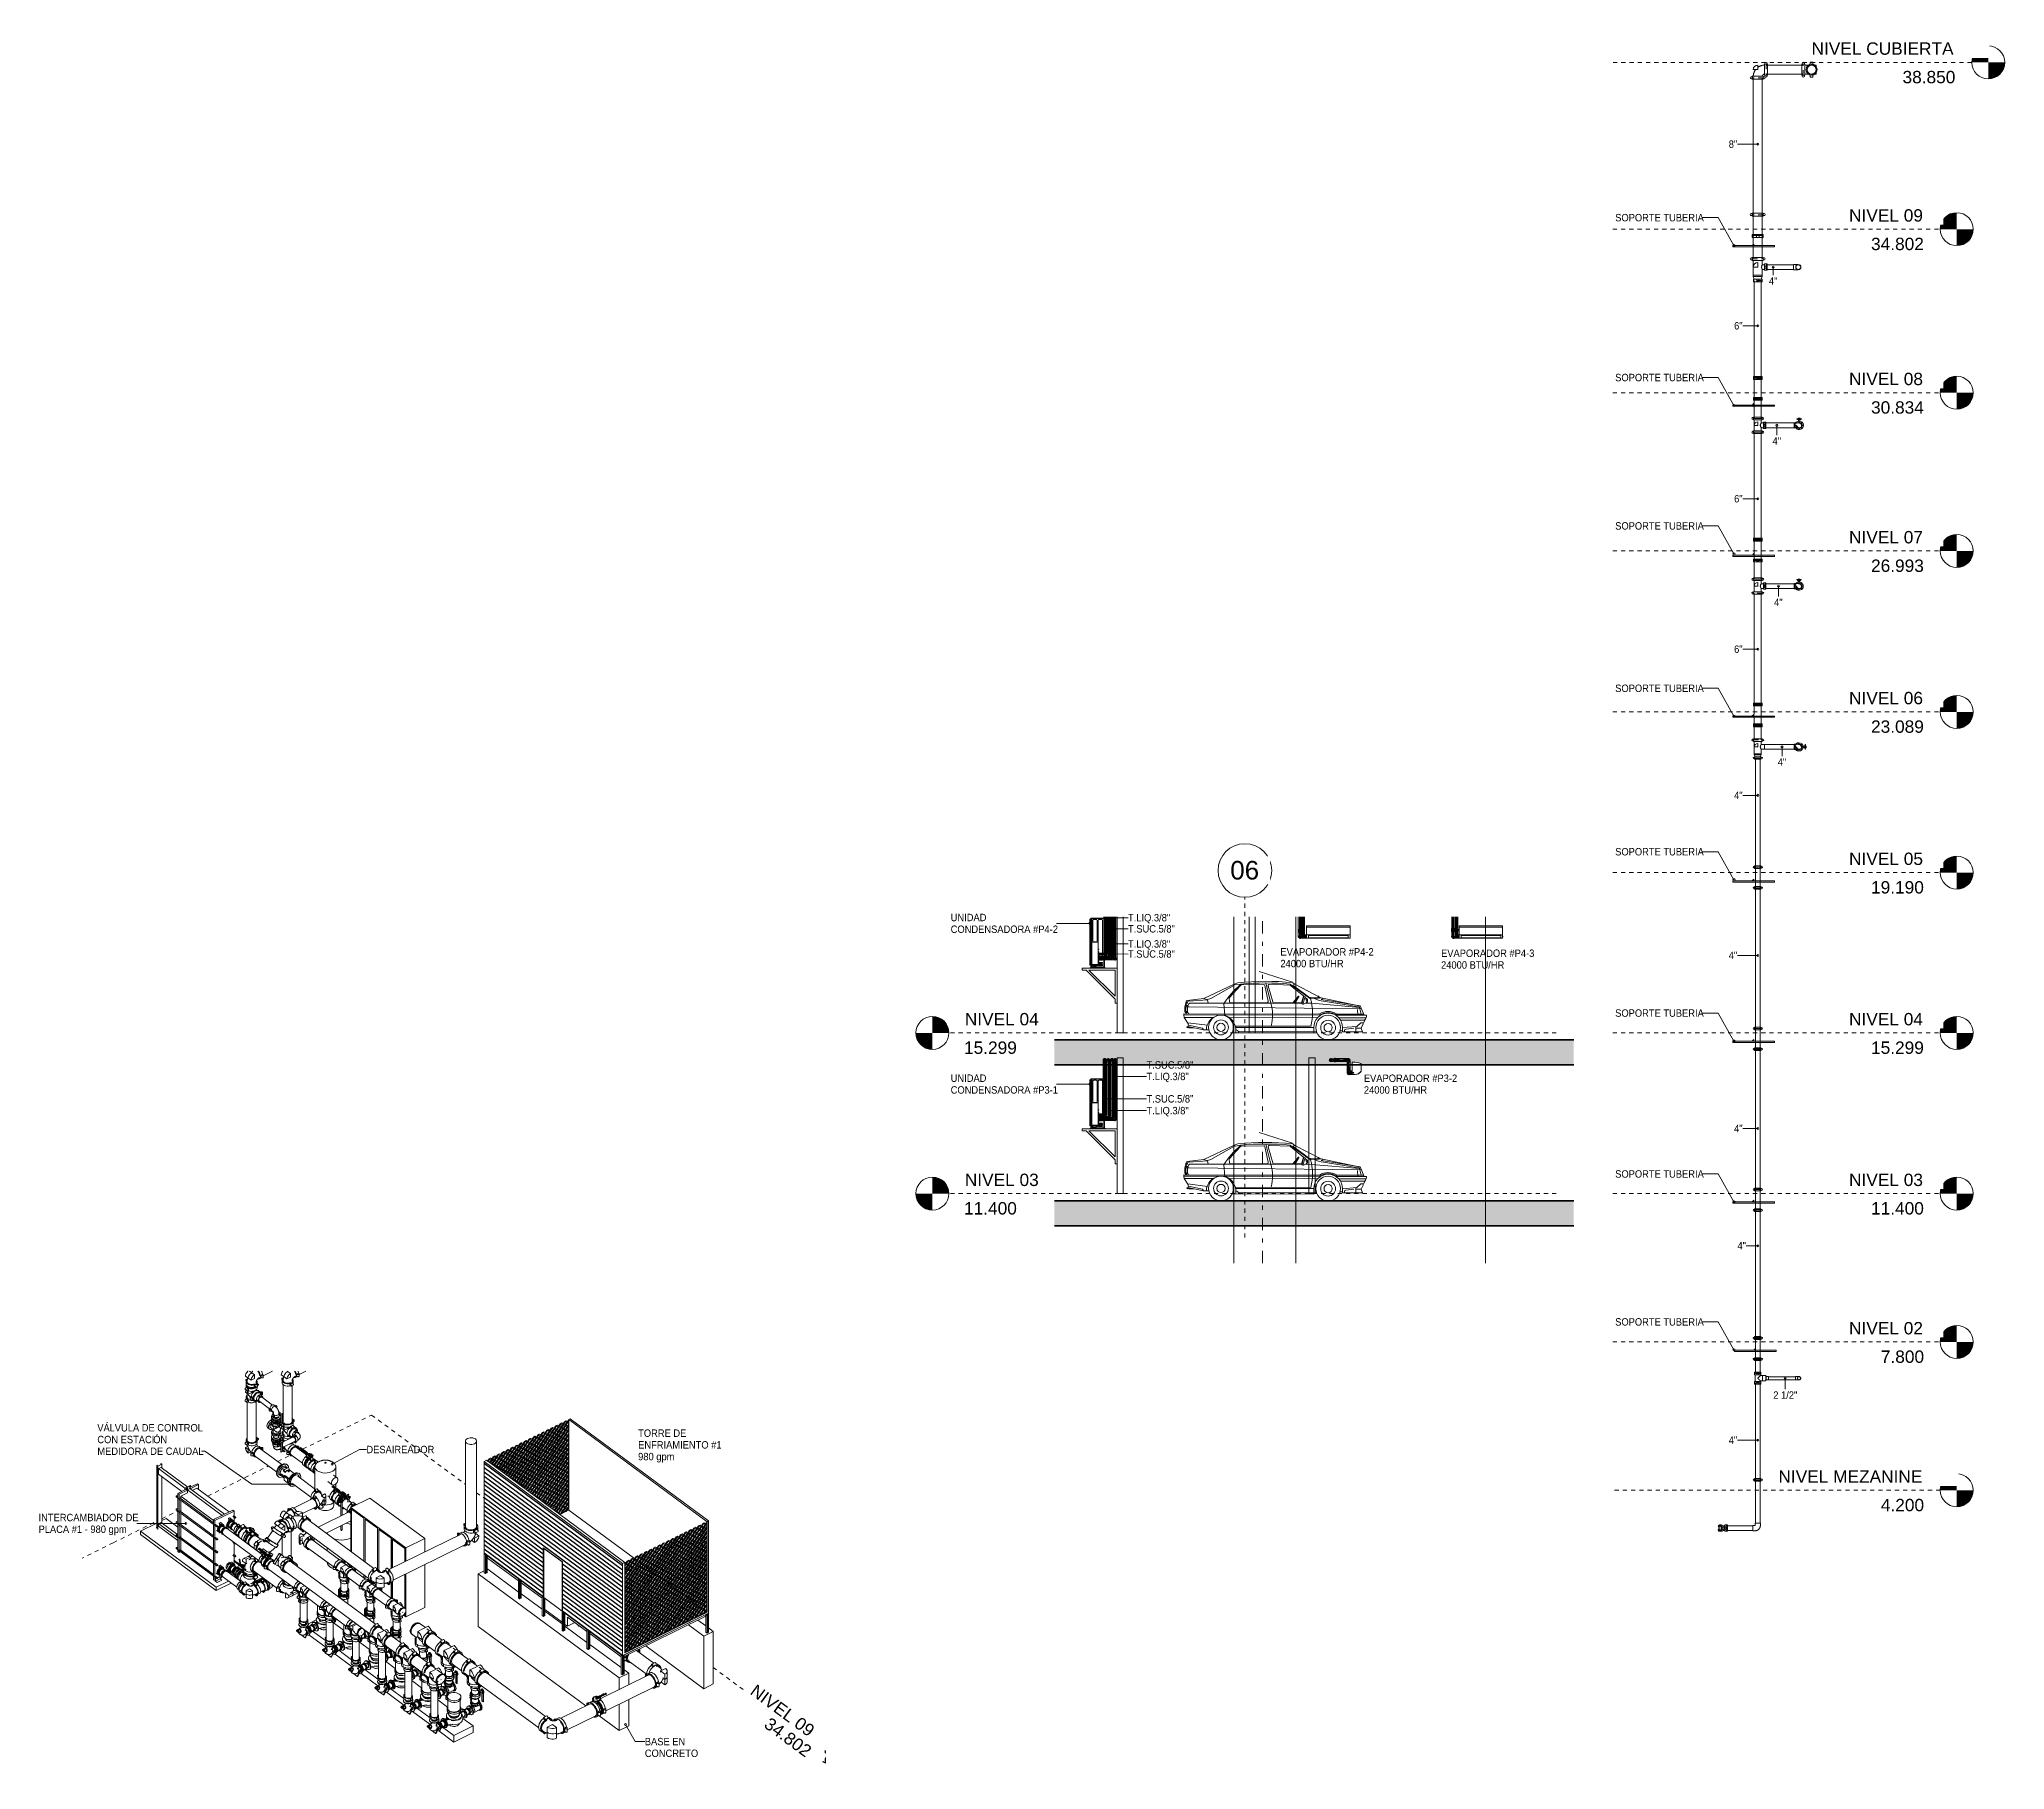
# Model space of a CAD drawing. Header units: metres. Extents: x 63 to 378, y -27 to 78.
# Drawn here: x 311.15 to 358.83, y -2.58 to 39.41 of the extents above; entities that cross this region are included whole.
import ezdxf

# ---------------------------------------------------------------- set-up
doc = ezdxf.new("R2010")
doc.units = ezdxf.units.M
for name, pattern in [('Center', [0.03, 0.012, -0.006, 0.006, -0.006]), ('Centre', [0.03175, 0.00635, -0.004763, 0.015875, -0.004763]), ('Grid Line', [0.022225, 0.0127, -0.003175, 0.003175, -0.003175]), ('HIDDEN JT', [0.0016, 0.001, -0.0006]), ('IMPORT-CENTER _5_', [0.7, 0.3, -0.2, 0, -0.2])]:
    doc.linetypes.add(name, pattern=pattern)
for name, color, linetype, lineweight in [('A-DETL', 7, 'HIDDEN JT', 9), ('A-FLOR', 7, 'Continuous', 9), ('A-FLOR-LEVL', 7, 'Continuous', 9), ('A-GENM', 7, 'Continuous', 18), ('A-WALL', 7, 'Continuous', 9), ('G-ANNO-TEXT', 7, 'Continuous', 9), ('M-EQPM', 7, 'Continuous', 18), ('M-EQPM-IDEN', 7, 'Continuous', 9), ('P-PIPE', 7, 'Continuous', 18), ('P-PIPE-CNTR', 7, 'Center', 9), ('P-PIPE-IDEN', 7, 'Continuous', 9), ('S-GRID', 7, 'Continuous', 9), ('S-GRID-IDEN', 7, 'Continuous', 9)]:
    doc.layers.add(name, color=color, linetype=linetype, lineweight=lineweight)
for name, color, linetype, lineweight, true_color in [('AREA PARQUEO', 7, 'Continuous', 9, 0xcccccc), ('EJE-ESTRUCTURA', 7, 'IMPORT-CENTER _5_', 9, 0xcccccc), ('Estructura', 7, 'Continuous', 35, 0xff7fff), ('ET 3-SECRAMPA - 24 04 24_dwg', 7, 'Continuous', 9, 0x767676), ('F-1', 7, 'Continuous', 9, 0xcccccc), ('HACHTCOLUMNA', 7, 'Continuous', 9, 0x999999)]:
    doc.layers.add(name, color=color, linetype=linetype, lineweight=lineweight, true_color=true_color)
doc.styles.add('Arial_1', font='arial.ttf', dxfattribs={"height": 0.3})
doc.styles.add('Arial_2', font='arial.ttf', dxfattribs={"height": 0.45})
doc.styles.add('SansSerif', font='SANSS__.TTF', dxfattribs={"width": 0.9, "height": 0.18})

msp = doc.modelspace()

# ---------------------------------------------------------------- texts
at = {"layer": 'A-FLOR-LEVL', "char_height": 0.3, "width": 1.58734, "attachment_point": 1, "style": 'Arial_1', "bg_fill": 3, "box_fill_scale": 1.25, "bg_fill_color": 256, "bg_fill_true_color": 13158600, "bg_fill_transparency": 0}
for s, insert in [('15.299', (333.579, 15.091)), ('11.400', (333.579, 11.193))]:
    msp.add_mtext(s, dxfattribs=dict(at, insert=insert))
at = {"layer": 'G-ANNO-TEXT', "char_height": 0.18, "attachment_point": 1, "style": 'SansSerif'}
for s, insert, width in [('SOPORTE TUBERIA', (349.376, 35.172), 2.56139), ('SOPORTE TUBERIA', (349.376, 31.292), 2.56139), ('SOPORTE TUBERIA', (349.376, 27.692), 2.56139), ('SOPORTE TUBERIA', (349.376, 23.752), 2.56139), ('SOPORTE TUBERIA', (349.376, 19.786), 2.56139), ('SOPORTE TUBERIA', (349.376, 15.871), 2.56139), ('SOPORTE TUBERIA', (349.376, 11.967), 2.56139), ('SOPORTE TUBERIA', (349.376, 8.377), 2.56139), ('V', (312.553, 5.808), 0.18038), ('Á', (312.702, 5.808), 0.18038), ('LVULA DE CONTROL ', (312.851, 5.808), 2.77063), ('CON ESTACI', (312.553, 5.523), 1.64506), ('Ó', (313.91, 5.523), 0.20924), ('N ', (314.083, 5.523), 0.26696), ('DESAIREADOR', (319.081, 5.28), 1.96253), ('MEDIDORA DE CAUDAL', (312.553, 5.239), 3.06645), ('BASE EN ', (325.835, -1.807), 1.24101), ('CONCRETO', (325.835, -2.091), 1.54405)]:
    msp.add_mtext(s, dxfattribs=dict(at, insert=insert, width=width))
at = {"layer": 'M-EQPM-IDEN', "char_height": 0.18, "attachment_point": 1, "style": 'SansSerif'}
for s, insert, width in [('UNIDAD', (333.255, 18.19), 1.03177), ('CONDENSADORA #P4-2', (333.255, 17.905), 3.10253), ('EVAPORADOR #P4-2', (341.254, 17.356), 2.69848), ('EVAPORADOR #P4-3', (345.152, 17.323), 2.69848), ('24000 BTU/HR', (341.254, 17.072), 1.83266), ('24000 BTU/HR', (345.152, 17.038), 1.83266), ('CONDENSADORA #P3-1', (333.255, 14.006), 3.10253), ('UNIDAD', (333.255, 14.291), 1.03177), ('24000 BTU/HR', (343.279, 14.005), 1.83266), ('EVAPORADOR #P3-2', (343.279, 14.289), 2.69848), ('TORRE DE', (325.673, 5.678), 1.39253), ('ENFRIAMIENTO #1', (325.673, 5.393), 2.40987), ('980 gpm', (325.673, 5.109), 1.05342), ('PLACA #1 - 980 gpm', (311.127, 3.346), 2.54696), ('INTERCAMBIADOR DE', (311.127, 3.63), 2.88607)]:
    msp.add_mtext(s, dxfattribs=dict(at, insert=insert, width=width))
at = {"layer": 'P-PIPE-IDEN', "char_height": 0.18, "attachment_point": 1, "style": 'SansSerif'}
for s, insert, width in [('8"', (352.131, 36.955), 0.24532), ('4"', (353.105, 33.634), 0.24532), ('6"', (352.261, 32.548), 0.24532), ('4"', (353.194, 29.753), 0.24532), ('6"', (352.261, 28.351), 0.24532), ('4"', (353.232, 25.838), 0.24532), ('6"', (352.261, 24.701), 0.24532), ('4"', (353.319, 21.96), 0.24532), ('4"', (352.261, 21.155), 0.24532), ('T.LIQ.3/8"', (337.557, 18.185), 1.21215), ('T.SUC.5/8"', (337.557, 17.915), 1.34924), ('T.LIQ.3/8"', (337.557, 17.549), 1.21215), ('T.SUC.5/8"', (337.557, 17.304), 1.34924), ('4"', (352.131, 17.269), 0.24532), ('T.SUC.5/8"', (338.006, 14.612), 1.34924), ('T.LIQ.3/8"', (338.006, 14.333), 1.21215), ('T.SUC.5/8"', (338.006, 13.789), 1.34924), ('T.LIQ.3/8"', (338.006, 13.504), 1.21215), ('4"', (352.261, 13.07), 0.24532), ('4"', (352.343, 10.226), 0.24532), ('2 1/2"', (353.211, 6.601), 0.69266), ('4"', (352.131, 5.507), 0.24532)]:
    msp.add_mtext(s, dxfattribs=dict(at, insert=insert, width=width))

# ---------------------------------------------------------------- blocks, each defined once
blk = doc.blocks.new('C_S_L_Torre - Baltimore CPSC-0817-08L - C_S_L_Torre - Baltimore CPSC-0817-08L-2352271-3D BOMBAS')
at = {"layer": 'M-EQPM'}
for p, q in [((-53.594, 5.759), (-54.51, 4.364)), ((-53.486, 5.813), (-54.461, 4.327)), ((-54.448, 4.318), (-53.458, 5.827)), ((-53.38, 5.865), (-54.413, 4.292)), ((-54.4, 4.282), (-53.352, 5.879)), ((-53.278, 5.912), (-54.364, 4.256)), ((-54.352, 4.246), (-53.278, 5.883)), ((-53.278, 5.801), (-54.315, 4.22)), ((-53.991, 5.123), (-53.564, 5.774)), ((-53.991, 4.681), (-53.278, 5.768)), ((-53.675, 5.722), (-53.706, 5.706)), ((-53.666, 5.726), (-53.699, 5.71)), ((-53.697, 5.708), (-53.664, 5.725)), ((-53.673, 5.72), (-53.675, 5.722)), ((-53.664, 5.725), (-53.666, 5.726)), ((-53.666, 5.726), (-53.631, 5.707)), ((-53.278, 5.518), (-53.664, 5.725)), ((-53.631, 5.707), (-53.596, 5.761)), ((-53.566, 5.776), (-53.596, 5.761)), ((-53.596, 5.761), (-53.594, 5.759)), ((-53.594, 5.759), (-53.564, 5.774)), ((-53.551, 5.783), (-53.579, 5.769)), ((-53.579, 5.769), (-53.577, 5.768)), ((-53.577, 5.768), (-53.549, 5.781)), ((-53.577, 5.768), (-53.278, 5.608)), ((-53.577, 5.678), (-53.533, 5.745)), ((-53.564, 5.774), (-53.566, 5.776)), ((-53.549, 5.781), (-53.551, 5.783)), ((-53.551, 5.783), (-53.52, 5.766)), ((-53.278, 5.636), (-53.549, 5.781)), ((-53.52, 5.766), (-53.488, 5.814)), ((-53.503, 5.757), (-53.466, 5.737)), ((-53.46, 5.828), (-53.488, 5.814)), ((-53.488, 5.814), (-53.486, 5.813)), ((-53.486, 5.813), (-53.458, 5.827)), ((-53.447, 5.834), (-53.48, 5.818)), ((-53.48, 5.818), (-53.478, 5.817)), ((-53.478, 5.817), (-53.445, 5.833)), ((-53.478, 5.817), (-53.278, 5.709)), ((-53.467, 5.737), (-53.431, 5.791)), ((-53.458, 5.827), (-53.46, 5.828)), ((-53.45, 5.729), (-53.413, 5.709)), ((-53.445, 5.833), (-53.447, 5.834)), ((-53.447, 5.834), (-53.414, 5.817)), ((-53.278, 5.743), (-53.445, 5.833)), ((-53.415, 5.816), (-53.382, 5.866)), ((-53.414, 5.709), (-53.378, 5.763)), ((-53.398, 5.808), (-53.361, 5.788)), ((-53.354, 5.88), (-53.382, 5.866)), ((-53.382, 5.866), (-53.38, 5.865)), ((-53.38, 5.865), (-53.352, 5.879)), ((-53.343, 5.886), (-53.371, 5.872)), ((-53.371, 5.872), (-53.369, 5.871)), ((-53.369, 5.871), (-53.341, 5.884)), ((-53.369, 5.871), (-53.278, 5.822)), ((-53.362, 5.788), (-53.323, 5.846)), ((-53.36, 5.68), (-53.324, 5.734)), ((-53.352, 5.879), (-53.354, 5.88)), ((-53.345, 5.78), (-53.307, 5.759)), ((-53.341, 5.884), (-53.343, 5.886)), ((-53.343, 5.886), (-53.309, 5.867)), ((-53.278, 5.85), (-53.341, 5.884)), ((-53.31, 5.867), (-53.279, 5.913)), ((-53.308, 5.759), (-53.279, 5.802)), ((-53.293, 5.859), (-53.279, 5.851)), ((-53.29, 5.75), (-53.279, 5.744)), ((-53.241, 5.936), (-53.279, 5.917)), ((-53.279, 5.917), (-49.924, 3.438)), ((-53.279, 5.913), (-53.279, 5.917)), ((-53.279, 5.913), (-53.278, 5.912)), ((-53.279, 5.851), (-53.279, 5.88)), ((-53.279, 5.851), (-53.278, 5.85)), ((-53.279, 5.802), (-53.279, 5.823)), ((-53.279, 5.802), (-53.278, 5.801)), ((-53.279, 5.744), (-53.279, 5.766)), ((-53.278, 5.743), (-53.279, 5.744)), ((-53.278, 5.883), (-53.278, 5.912)), ((-53.278, 5.822), (-53.278, 5.85)), ((-53.278, 5.768), (-53.278, 5.801)), ((-53.278, 5.709), (-53.278, 5.743)), ((-49.885, 3.457), (-53.241, 5.936)), ((-54.562, 5.281), (-54.951, 4.689)), ((-54.938, 4.68), (-54.534, 5.295)), ((-54.456, 5.333), (-54.902, 4.653)), ((-54.35, 5.386), (-54.854, 4.618)), ((-54.841, 4.608), (-54.322, 5.4)), ((-54.242, 5.439), (-54.805, 4.581)), ((-54.791, 4.571), (-54.211, 5.454)), ((-54.132, 5.493), (-54.755, 4.545)), ((-54.741, 4.534), (-54.102, 5.508)), ((-54.024, 5.547), (-54.706, 4.508)), ((-54.693, 4.499), (-53.996, 5.561)), ((-54.693, 4.943), (-54.428, 5.347)), ((-54.636, 5.247), (-54.664, 5.233)), ((-54.663, 5.231), (-54.634, 5.245)), ((-53.918, 5.599), (-54.657, 4.473)), ((-54.645, 4.463), (-53.89, 5.613)), ((-54.634, 5.245), (-54.636, 5.247)), ((-54.636, 5.247), (-54.6, 5.227)), ((-53.278, 4.519), (-54.634, 5.245)), ((-53.812, 5.652), (-54.609, 4.437)), ((-54.6, 5.227), (-54.564, 5.282)), ((-54.596, 4.428), (-53.784, 5.666)), ((-54.536, 5.296), (-54.564, 5.282)), ((-54.564, 5.282), (-54.562, 5.281)), ((-54.562, 5.281), (-54.534, 5.295)), ((-53.704, 5.705), (-54.56, 4.401)), ((-54.53, 5.299), (-54.558, 5.285)), ((-54.558, 5.285), (-54.556, 5.284)), ((-54.556, 5.284), (-54.528, 5.298)), ((-54.556, 5.284), (-53.278, 4.599)), ((-54.547, 5.199), (-54.508, 5.258)), ((-54.534, 5.295), (-54.536, 5.296)), ((-54.528, 5.298), (-54.53, 5.299)), ((-54.53, 5.299), (-54.494, 5.28)), ((-53.278, 4.628), (-54.528, 5.298)), ((-54.494, 5.279), (-54.458, 5.335)), ((-54.478, 5.271), (-54.441, 5.251)), ((-54.43, 5.349), (-54.458, 5.335)), ((-54.458, 5.335), (-54.456, 5.333)), ((-54.456, 5.333), (-54.428, 5.347)), ((-54.422, 5.352), (-54.452, 5.337)), ((-54.452, 5.337), (-54.45, 5.336)), ((-54.45, 5.336), (-54.42, 5.351)), ((-54.45, 5.336), (-53.278, 4.708)), ((-54.441, 5.251), (-54.402, 5.31)), ((-54.428, 5.347), (-54.43, 5.349)), ((-54.42, 5.351), (-54.422, 5.352)), ((-54.422, 5.352), (-54.387, 5.334)), ((-53.278, 4.74), (-54.42, 5.351)), ((-54.387, 5.333), (-54.352, 5.387)), ((-54.387, 5.222), (-54.348, 5.281)), ((-54.371, 5.325), (-54.333, 5.305)), ((-54.324, 5.401), (-54.352, 5.387)), ((-54.352, 5.387), (-54.35, 5.386)), ((-54.35, 5.386), (-54.322, 5.4)), ((-54.312, 5.407), (-54.343, 5.391)), ((-54.343, 5.391), (-54.342, 5.39)), ((-54.342, 5.39), (-54.31, 5.405)), ((-54.342, 5.39), (-53.278, 4.821)), ((-54.333, 5.305), (-54.294, 5.364)), ((-54.332, 5.193), (-54.293, 5.252)), ((-54.322, 5.4), (-54.324, 5.401)), ((-54.315, 5.295), (-54.278, 5.276)), ((-54.31, 5.405), (-54.312, 5.407)), ((-54.312, 5.407), (-54.278, 5.388)), ((-53.278, 4.853), (-54.31, 5.405)), ((-54.278, 5.388), (-54.244, 5.44)), ((-54.278, 5.275), (-54.239, 5.335)), ((-53.278, 5.688), (-54.265, 4.183)), ((-54.261, 5.266), (-54.224, 5.247)), ((-54.26, 5.379), (-54.223, 5.359)), ((-54.213, 5.456), (-54.244, 5.44)), ((-54.244, 5.44), (-54.242, 5.439)), ((-54.242, 5.439), (-54.211, 5.454)), ((-54.204, 5.46), (-54.232, 5.446)), ((-54.232, 5.446), (-54.231, 5.445)), ((-54.231, 5.445), (-54.202, 5.459)), ((-54.231, 5.445), (-53.278, 4.935)), ((-54.224, 5.246), (-54.185, 5.306)), ((-54.223, 5.359), (-54.184, 5.419)), ((-53.278, 5.576), (-54.216, 4.146)), ((-54.211, 5.454), (-54.213, 5.456)), ((-54.206, 5.35), (-54.169, 5.33)), ((-54.202, 5.459), (-54.204, 5.46)), ((-54.204, 5.46), (-54.169, 5.441)), ((-54.203, 4.137), (-53.278, 5.547)), ((-53.278, 4.964), (-54.202, 5.459)), ((-54.171, 5.218), (-54.132, 5.278)), ((-54.169, 5.441), (-54.134, 5.495)), ((-54.169, 5.33), (-54.129, 5.391)), ((-53.278, 5.467), (-54.168, 4.111)), ((-54.155, 4.101), (-53.278, 5.438)), ((-54.153, 5.321), (-54.116, 5.302)), ((-54.152, 5.432), (-54.115, 5.412)), ((-54.104, 5.51), (-54.134, 5.495)), ((-54.134, 5.495), (-54.132, 5.493)), ((-54.132, 5.493), (-54.102, 5.508)), ((-54.098, 5.512), (-54.126, 5.498)), ((-54.126, 5.498), (-54.124, 5.497)), ((-54.124, 5.497), (-54.096, 5.511)), ((-54.124, 5.497), (-53.278, 5.044)), ((-53.278, 5.358), (-54.12, 4.075)), ((-54.118, 5.189), (-54.079, 5.249)), ((-54.116, 5.302), (-54.076, 5.362)), ((-54.115, 5.412), (-54.076, 5.471)), ((-54.107, 4.066), (-53.278, 5.329)), ((-54.102, 5.508), (-54.104, 5.51)), ((-54.1, 5.293), (-54.063, 5.273)), ((-54.099, 5.404), (-54.062, 5.384)), ((-54.096, 5.511), (-54.098, 5.512)), ((-54.098, 5.512), (-54.062, 5.493)), ((-53.278, 5.073), (-54.096, 5.511)), ((-53.278, 5.248), (-54.071, 4.039)), ((-54.063, 5.273), (-54.023, 5.334)), ((-54.062, 5.493), (-54.026, 5.548)), ((-54.062, 5.384), (-54.023, 5.443)), ((-54.047, 5.265), (-54.009, 5.244)), ((-54.046, 5.484), (-54.009, 5.465)), ((-54.046, 5.375), (-54.009, 5.356)), ((-53.998, 5.562), (-54.026, 5.548)), ((-54.026, 5.548), (-54.024, 5.547)), ((-54.024, 5.547), (-53.996, 5.561)), ((-53.992, 5.565), (-54.02, 5.551)), ((-54.02, 5.551), (-54.018, 5.55)), ((-54.018, 5.55), (-53.99, 5.563)), ((-54.018, 5.55), (-53.278, 5.153)), ((-54.009, 5.464), (-53.97, 5.524)), ((-54.009, 5.355), (-53.97, 5.415)), ((-54.009, 5.244), (-53.969, 5.305)), ((-53.996, 5.561), (-53.998, 5.562)), ((-53.993, 5.456), (-53.956, 5.436)), ((-53.993, 5.347), (-53.955, 5.327)), ((-53.99, 5.563), (-53.992, 5.565)), ((-53.991, 5.235), (-53.673, 5.72)), ((-53.991, 4.569), (-53.278, 5.656)), ((-53.991, 5.564), (-53.956, 5.546)), ((-53.278, 5.182), (-53.99, 5.563)), ((-53.956, 5.545), (-53.92, 5.601)), ((-53.956, 5.436), (-53.917, 5.495)), ((-53.955, 5.326), (-53.916, 5.386)), ((-53.954, 5.215), (-53.914, 5.276)), ((-53.94, 5.537), (-53.903, 5.517)), ((-53.94, 5.428), (-53.902, 5.407)), ((-53.937, 5.317), (-53.9, 5.297)), ((-53.892, 5.615), (-53.92, 5.601)), ((-53.92, 5.601), (-53.918, 5.599)), ((-53.918, 5.599), (-53.89, 5.613)), ((-53.884, 5.618), (-53.914, 5.603)), ((-53.914, 5.603), (-53.912, 5.602)), ((-53.912, 5.602), (-53.882, 5.617)), ((-53.912, 5.602), (-53.278, 5.262)), ((-53.903, 5.517), (-53.864, 5.576)), ((-53.902, 5.407), (-53.863, 5.466)), ((-53.9, 5.297), (-53.861, 5.356)), ((-53.9, 5.186), (-53.86, 5.247)), ((-53.89, 5.613), (-53.892, 5.615)), ((-53.887, 5.509), (-53.849, 5.488)), ((-53.882, 5.617), (-53.884, 5.618)), ((-53.884, 5.618), (-53.849, 5.6)), ((-53.884, 5.398), (-53.847, 5.378)), ((-53.883, 5.288), (-53.846, 5.268)), ((-53.278, 5.294), (-53.882, 5.617)), ((-53.849, 5.599), (-53.814, 5.653)), ((-53.849, 5.488), (-53.81, 5.547)), ((-53.847, 5.378), (-53.808, 5.437)), ((-53.846, 5.268), (-53.807, 5.327)), ((-53.833, 5.591), (-53.795, 5.571)), ((-53.831, 5.479), (-53.794, 5.459)), ((-53.83, 5.369), (-53.793, 5.349)), ((-53.83, 5.26), (-53.793, 5.24)), ((-53.786, 5.667), (-53.814, 5.653)), ((-53.814, 5.653), (-53.812, 5.652)), ((-53.812, 5.652), (-53.784, 5.666)), ((-53.774, 5.673), (-53.805, 5.657)), ((-53.805, 5.657), (-53.803, 5.656)), ((-53.803, 5.656), (-53.772, 5.671)), ((-53.803, 5.656), (-53.278, 5.374)), ((-53.795, 5.57), (-53.756, 5.63)), ((-53.794, 5.459), (-53.755, 5.518)), ((-53.793, 5.349), (-53.754, 5.408)), ((-53.793, 5.24), (-53.754, 5.299)), ((-53.784, 5.666), (-53.786, 5.667)), ((-53.777, 5.561), (-53.74, 5.541)), ((-53.777, 5.45), (-53.74, 5.43)), ((-53.777, 5.34), (-53.74, 5.321)), ((-53.772, 5.671), (-53.774, 5.673)), ((-53.774, 5.673), (-53.74, 5.654)), ((-53.278, 5.406), (-53.772, 5.671)), ((-53.74, 5.654), (-53.706, 5.706)), ((-53.74, 5.541), (-53.701, 5.601)), ((-53.74, 5.43), (-53.701, 5.489)), ((-53.74, 5.32), (-53.701, 5.38)), ((-53.74, 5.211), (-53.701, 5.271)), ((-53.724, 5.421), (-53.687, 5.402)), ((-53.724, 5.312), (-53.687, 5.292)), ((-53.723, 5.532), (-53.686, 5.512)), ((-53.722, 5.645), (-53.685, 5.625)), ((-53.706, 5.706), (-53.704, 5.705)), ((-53.704, 5.705), (-53.673, 5.72)), ((-53.699, 5.71), (-53.697, 5.708)), ((-53.697, 5.708), (-53.278, 5.484)), ((-53.687, 5.401), (-53.648, 5.461)), ((-53.687, 5.292), (-53.648, 5.351)), ((-53.686, 5.512), (-53.647, 5.572)), ((-53.685, 5.625), (-53.648, 5.682)), ((-53.671, 5.393), (-53.634, 5.373)), ((-53.671, 5.284), (-53.633, 5.263)), ((-53.67, 5.504), (-53.633, 5.484)), ((-53.668, 5.616), (-53.631, 5.596)), ((-53.634, 5.373), (-53.595, 5.432)), ((-53.633, 5.484), (-53.594, 5.544)), ((-53.633, 5.263), (-53.594, 5.323)), ((-53.631, 5.596), (-53.594, 5.653)), ((-53.618, 5.365), (-53.58, 5.344)), ((-53.617, 5.475), (-53.58, 5.456)), ((-53.615, 5.587), (-53.578, 5.568)), ((-53.615, 5.254), (-53.578, 5.234)), ((-53.614, 5.698), (-53.577, 5.678)), ((-53.58, 5.455), (-53.541, 5.515)), ((-53.58, 5.344), (-53.541, 5.403)), ((-53.578, 5.567), (-53.541, 5.625)), ((-53.578, 5.234), (-53.539, 5.293)), ((-53.564, 5.447), (-53.526, 5.427)), ((-53.562, 5.559), (-53.525, 5.539)), ((-53.562, 5.335), (-53.525, 5.315)), ((-53.561, 5.67), (-53.524, 5.65)), ((-53.526, 5.427), (-53.487, 5.486)), ((-53.525, 5.539), (-53.488, 5.596)), ((-53.525, 5.315), (-53.486, 5.374)), ((-53.524, 5.65), (-53.48, 5.716)), ((-53.524, 5.205), (-53.485, 5.264)), ((-53.509, 5.531), (-53.471, 5.51)), ((-53.508, 5.641), (-53.471, 5.621)), ((-53.508, 5.417), (-53.471, 5.397)), ((-53.508, 5.306), (-53.471, 5.286)), ((-53.471, 5.621), (-53.427, 5.688)), ((-53.471, 5.51), (-53.434, 5.567)), ((-53.471, 5.397), (-53.432, 5.457)), ((-53.471, 5.286), (-53.432, 5.345)), ((-53.455, 5.613), (-53.417, 5.593)), ((-53.455, 5.277), (-53.418, 5.258)), ((-53.454, 5.388), (-53.417, 5.369)), ((-53.453, 5.501), (-53.416, 5.481)), ((-53.418, 5.257), (-53.379, 5.317)), ((-53.417, 5.592), (-53.373, 5.659)), ((-53.417, 5.368), (-53.378, 5.428)), ((-53.416, 5.481), (-53.379, 5.538)), ((-53.402, 5.249), (-53.365, 5.229)), ((-53.401, 5.36), (-53.364, 5.34)), ((-53.399, 5.583), (-53.362, 5.563)), ((-53.399, 5.472), (-53.362, 5.452)), ((-53.397, 5.7), (-53.359, 5.68)), ((-53.365, 5.229), (-53.326, 5.288)), ((-53.364, 5.34), (-53.325, 5.4)), ((-53.362, 5.563), (-53.318, 5.63)), ((-53.362, 5.452), (-53.325, 5.509)), ((-53.348, 5.331), (-53.311, 5.312)), ((-53.346, 5.443), (-53.309, 5.424)), ((-53.345, 5.554), (-53.308, 5.534)), ((-53.342, 5.671), (-53.305, 5.651)), ((-53.312, 5.2), (-53.279, 5.249)), ((-53.311, 5.311), (-53.279, 5.359)), ((-53.309, 5.423), (-53.279, 5.468)), ((-53.308, 5.534), (-53.279, 5.578)), ((-53.305, 5.651), (-53.279, 5.689)), ((-53.295, 5.303), (-53.279, 5.295)), ((-53.293, 5.415), (-53.279, 5.408)), ((-53.292, 5.526), (-53.279, 5.519)), ((-53.287, 5.642), (-53.279, 5.637)), ((-53.279, 5.689), (-53.279, 5.71)), ((-53.279, 5.689), (-53.278, 5.688)), ((-53.279, 5.637), (-53.279, 5.654)), ((-53.278, 5.636), (-53.279, 5.637)), ((-53.279, 5.578), (-53.279, 5.609)), ((-53.279, 5.578), (-53.278, 5.576)), ((-53.279, 5.519), (-53.279, 5.544)), ((-53.278, 5.518), (-53.279, 5.519)), ((-53.279, 5.468), (-53.279, 5.485)), ((-53.279, 5.468), (-53.278, 5.467)), ((-53.279, 5.408), (-53.279, 5.435)), ((-53.278, 5.406), (-53.279, 5.408)), ((-53.279, 5.359), (-53.279, 5.376)), ((-53.279, 5.359), (-53.278, 5.358)), ((-53.279, 5.295), (-53.279, 5.326)), ((-53.278, 5.294), (-53.279, 5.295)), ((-53.279, 5.249), (-53.279, 5.263)), ((-53.279, 5.249), (-53.278, 5.248)), ((-53.278, 5.656), (-53.278, 5.688)), ((-53.278, 5.608), (-53.278, 5.636)), ((-53.278, 5.547), (-53.278, 5.576)), ((-53.278, 5.484), (-53.278, 5.518)), ((-53.278, 5.438), (-53.278, 5.467)), ((-53.278, 5.374), (-53.278, 5.406)), ((-53.278, 5.329), (-53.278, 5.358)), ((-53.278, 5.262), (-53.278, 5.294)), ((-53.278, 5.217), (-53.278, 5.248)), ((-55.332, 4.903), (-51.977, 2.423)), ((-55.331, 4.903), (-55.332, 4.903)), ((-55.332, 4.903), (-55.332, 4.856)), ((-55.332, 4.856), (-51.977, 2.376)), ((-51.977, 2.369), (-55.332, 4.848)), ((-55.332, 4.848), (-55.332, 4.752)), ((-55.331, 4.848), (-55.332, 4.848)), ((-55.277, 4.93), (-55.331, 4.903)), ((-51.976, 2.424), (-55.331, 4.903)), ((-55.331, 4.903), (-51.976, 2.424)), ((-55.331, 4.855), (-55.331, 4.848)), ((-55.331, 4.848), (-51.976, 2.369)), ((-51.921, 2.451), (-55.277, 4.93)), ((-55.257, 4.916), (-55.247, 4.91)), ((-53.278, 3.856), (-55.255, 4.914)), ((-55.247, 4.91), (-55.213, 4.962)), ((-55.211, 4.96), (-55.246, 4.907)), ((-55.233, 4.898), (-55.184, 4.974)), ((-55.231, 4.902), (-55.195, 4.882)), ((-55.186, 4.975), (-55.213, 4.962)), ((-55.213, 4.962), (-55.211, 4.96)), ((-55.211, 4.96), (-55.184, 4.974)), ((-55.174, 4.981), (-55.203, 4.967)), ((-55.203, 4.967), (-55.201, 4.965)), ((-55.201, 4.965), (-55.172, 4.979)), ((-55.201, 4.965), (-53.278, 3.936)), ((-55.107, 5.012), (-55.198, 4.872)), ((-55.195, 4.882), (-55.156, 4.941)), ((-55.184, 4.974), (-55.186, 4.975)), ((-55.183, 4.861), (-55.074, 5.028)), ((-55.176, 4.872), (-55.143, 4.854)), ((-55.172, 4.979), (-55.174, 4.981)), ((-55.174, 4.981), (-55.142, 4.963)), ((-53.278, 3.965), (-55.172, 4.979)), ((-55.003, 5.063), (-55.151, 4.837)), ((-55.143, 4.854), (-55.104, 4.913)), ((-55.142, 4.963), (-55.109, 5.013)), ((-55.139, 4.828), (-54.976, 5.076)), ((-55.127, 4.846), (-55.085, 4.824)), ((-55.123, 4.953), (-55.09, 4.935)), ((-55.113, 4.809), (-53.278, 3.827)), ((-55.076, 5.029), (-55.109, 5.013)), ((-55.109, 5.013), (-55.107, 5.012)), ((-55.107, 5.012), (-55.074, 5.028)), ((-55.101, 4.8), (-55.099, 4.802)), ((-54.888, 5.12), (-55.099, 4.799)), ((-55.068, 5.033), (-55.096, 5.019)), ((-55.096, 5.019), (-55.095, 5.018)), ((-55.095, 5.018), (-55.066, 5.032)), ((-55.095, 5.018), (-53.278, 4.045)), ((-55.09, 4.935), (-55.051, 4.994)), ((-55.085, 4.824), (-55.046, 4.883)), ((-55.084, 4.788), (-54.855, 5.136)), ((-55.074, 5.028), (-55.076, 5.029)), ((-55.074, 4.927), (-55.032, 4.904)), ((-55.066, 5.032), (-55.068, 5.033)), ((-55.068, 5.033), (-55.037, 5.016)), ((-55.067, 4.814), (-55.031, 4.795)), ((-53.278, 4.074), (-55.066, 5.032)), ((-55.052, 4.764), (-55.045, 4.773)), ((-54.78, 5.173), (-55.05, 4.762)), ((-55.037, 5.016), (-55.005, 5.064)), ((-55.036, 4.752), (-54.749, 5.189)), ((-55.032, 4.904), (-54.993, 4.964)), ((-55.031, 4.795), (-54.992, 4.854)), ((-55.021, 5.008), (-54.979, 4.985)), ((-55.014, 4.895), (-54.978, 4.876)), ((-55.014, 4.785), (-54.976, 4.765)), ((-54.978, 5.078), (-55.005, 5.064)), ((-55.005, 5.064), (-55.003, 5.063)), ((-55.003, 5.063), (-54.976, 5.076)), ((-54.67, 5.227), (-55, 4.725)), ((-54.96, 5.087), (-54.99, 5.071)), ((-54.99, 5.071), (-54.988, 5.07)), ((-54.988, 5.07), (-54.958, 5.085)), ((-54.988, 5.07), (-53.278, 4.155)), ((-54.986, 4.715), (-54.64, 5.242)), ((-54.979, 4.985), (-54.94, 5.044)), ((-54.976, 5.076), (-54.978, 5.078)), ((-54.978, 4.875), (-54.939, 4.935)), ((-54.976, 4.765), (-54.938, 4.824)), ((-54.961, 4.975), (-54.925, 4.956)), ((-54.958, 5.085), (-54.96, 5.087)), ((-54.96, 5.087), (-54.925, 5.068)), ((-54.96, 4.866), (-54.923, 4.846)), ((-53.278, 4.186), (-54.958, 5.085)), ((-54.925, 5.068), (-54.89, 5.121)), ((-54.925, 4.956), (-54.886, 5.015)), ((-54.924, 4.846), (-54.885, 4.905)), ((-54.922, 4.736), (-54.883, 4.796)), ((-54.907, 4.947), (-54.87, 4.927)), ((-54.906, 5.058), (-54.871, 5.039)), ((-54.906, 4.837), (-54.869, 4.817)), ((-54.857, 5.137), (-54.89, 5.121)), ((-54.89, 5.121), (-54.888, 5.12)), ((-54.889, 4.644), (-54.693, 4.943)), ((-54.888, 5.12), (-54.855, 5.136)), ((-54.85, 5.141), (-54.881, 5.125)), ((-54.881, 5.125), (-54.88, 5.124)), ((-54.88, 5.124), (-54.848, 5.139)), ((-54.88, 5.124), (-53.278, 4.267)), ((-54.871, 5.039), (-54.832, 5.098)), ((-54.87, 4.927), (-54.832, 4.986)), ((-54.869, 4.817), (-54.83, 4.876)), ((-54.855, 5.136), (-54.857, 5.137)), ((-54.853, 5.029), (-54.816, 5.01)), ((-54.853, 4.918), (-54.816, 4.898)), ((-54.853, 4.809), (-54.816, 4.789)), ((-54.848, 5.139), (-54.85, 5.141)), ((-54.85, 5.141), (-54.816, 5.122)), ((-53.278, 4.299), (-54.848, 5.139)), ((-54.816, 5.122), (-54.782, 5.175)), ((-54.816, 5.009), (-54.777, 5.069)), ((-54.816, 4.898), (-54.777, 4.957)), ((-54.816, 4.789), (-54.777, 4.848)), ((-54.8, 4.889), (-54.763, 4.87)), ((-54.8, 4.78), (-54.763, 4.761)), ((-54.799, 5), (-54.762, 4.981)), ((-54.798, 5.113), (-54.761, 5.093)), ((-54.751, 5.19), (-54.782, 5.175)), ((-54.782, 5.175), (-54.78, 5.173)), ((-54.78, 5.173), (-54.749, 5.189)), ((-54.742, 5.194), (-54.771, 5.18)), ((-54.771, 5.18), (-54.769, 5.179)), ((-54.769, 5.179), (-54.74, 5.193)), ((-54.769, 5.179), (-53.278, 4.381)), ((-54.763, 4.869), (-54.724, 4.929)), ((-54.763, 4.76), (-54.724, 4.82)), ((-54.762, 5.093), (-54.722, 5.154)), ((-54.762, 4.98), (-54.723, 5.04)), ((-54.749, 5.189), (-54.751, 5.19)), ((-54.747, 4.861), (-54.71, 4.841)), ((-54.746, 4.972), (-54.709, 4.952)), ((-54.744, 5.084), (-54.707, 5.064)), ((-54.74, 5.193), (-54.742, 5.194)), ((-54.742, 5.194), (-54.707, 5.175)), ((-53.278, 4.41), (-54.74, 5.193)), ((-54.71, 4.841), (-54.671, 4.9)), ((-54.709, 4.952), (-54.67, 5.012)), ((-54.709, 4.731), (-54.67, 4.791)), ((-54.708, 5.175), (-54.672, 5.229)), ((-54.707, 5.064), (-54.667, 5.125)), ((-54.694, 4.833), (-54.656, 4.812)), ((-54.693, 4.943), (-54.656, 4.924)), ((-54.691, 5.055), (-54.654, 5.036)), ((-54.69, 5.166), (-54.653, 5.146)), ((-54.642, 5.244), (-54.672, 5.229)), ((-54.672, 5.229), (-54.67, 5.227)), ((-54.67, 5.227), (-54.64, 5.242)), ((-54.664, 5.233), (-54.663, 5.231)), ((-54.663, 5.231), (-53.278, 4.49)), ((-54.656, 4.924), (-54.617, 4.983)), ((-54.656, 4.812), (-54.617, 4.871)), ((-54.654, 5.035), (-54.614, 5.096)), ((-54.653, 5.146), (-54.614, 5.205)), ((-54.64, 5.242), (-54.642, 5.244)), ((-54.64, 4.915), (-54.602, 4.895)), ((-54.638, 5.027), (-54.601, 5.007)), ((-54.638, 4.803), (-54.601, 4.783)), ((-54.637, 5.138), (-54.6, 5.118)), ((-54.602, 4.895), (-54.563, 4.954)), ((-54.601, 5.007), (-54.561, 5.068)), ((-54.601, 4.783), (-54.562, 4.842)), ((-54.6, 5.118), (-54.561, 5.177)), ((-54.585, 4.999), (-54.547, 4.978)), ((-54.584, 5.219), (-54.547, 5.199)), ((-54.584, 5.109), (-54.547, 5.09)), ((-54.584, 4.886), (-54.547, 4.866)), ((-54.584, 4.774), (-54.547, 4.754)), ((-54.547, 5.089), (-54.508, 5.149)), ((-54.547, 4.978), (-54.507, 5.039)), ((-54.547, 4.865), (-54.508, 4.925)), ((-54.547, 4.754), (-54.508, 4.813)), ((-54.546, 4.39), (-53.992, 5.235)), ((-54.531, 5.19), (-54.494, 5.17)), ((-54.531, 5.081), (-54.493, 5.061)), ((-54.53, 4.856), (-54.493, 4.837)), ((-54.529, 4.969), (-54.492, 4.949)), ((-54.496, 4.353), (-53.992, 5.122)), ((-54.494, 5.17), (-54.455, 5.229)), ((-54.494, 4.725), (-54.455, 4.785)), ((-54.493, 5.06), (-54.454, 5.12)), ((-54.493, 4.836), (-54.454, 4.896)), ((-54.492, 4.949), (-54.453, 5.01)), ((-54.478, 5.162), (-54.44, 5.142)), ((-54.477, 4.828), (-54.44, 4.808)), ((-54.475, 5.051), (-54.438, 5.031)), ((-54.475, 4.94), (-54.438, 4.92)), ((-54.44, 5.141), (-54.401, 5.201)), ((-54.44, 4.808), (-54.401, 4.868)), ((-54.438, 5.031), (-54.4, 5.09)), ((-54.438, 4.92), (-54.398, 4.981)), ((-54.425, 5.243), (-54.387, 5.222)), ((-54.424, 4.8), (-54.387, 4.78)), ((-54.422, 5.132), (-54.385, 5.112)), ((-54.422, 4.911), (-54.385, 4.892)), ((-54.421, 5.022), (-54.384, 5.002)), ((-54.387, 4.78), (-54.348, 4.839)), ((-54.385, 5.112), (-54.346, 5.171)), ((-54.385, 4.891), (-54.345, 4.952)), ((-54.384, 5.002), (-54.345, 5.061)), ((-54.371, 4.771), (-54.333, 4.751)), ((-54.369, 5.213), (-54.332, 5.193)), ((-54.369, 4.883), (-54.332, 4.863)), ((-54.368, 5.103), (-54.331, 5.083)), ((-54.368, 4.994), (-54.331, 4.974)), ((-54.333, 4.751), (-54.294, 4.81)), ((-54.332, 4.863), (-54.292, 4.924)), ((-54.331, 5.083), (-54.292, 5.142)), ((-54.331, 4.974), (-54.292, 5.033)), ((-54.316, 4.855), (-54.278, 4.835)), ((-54.315, 5.184), (-54.278, 5.164)), ((-54.315, 5.075), (-54.278, 5.055)), ((-54.315, 4.965), (-54.278, 4.946)), ((-54.278, 5.164), (-54.239, 5.223)), ((-54.278, 5.055), (-54.239, 5.114)), ((-54.278, 4.945), (-54.239, 5.005)), ((-54.278, 4.834), (-54.238, 4.895)), ((-54.278, 4.721), (-54.239, 4.781)), ((-54.262, 5.155), (-54.225, 5.136)), ((-54.262, 5.046), (-54.225, 5.026)), ((-54.262, 4.937), (-54.224, 4.917)), ((-54.26, 4.825), (-54.223, 4.805)), ((-54.225, 5.135), (-54.186, 5.195)), ((-54.225, 5.026), (-54.186, 5.085)), ((-54.224, 4.916), (-54.185, 4.976)), ((-54.223, 4.805), (-54.184, 4.866)), ((-54.209, 5.127), (-54.172, 5.107)), ((-54.209, 5.018), (-54.171, 4.998)), ((-54.208, 5.238), (-54.171, 5.218)), ((-54.206, 4.907), (-54.169, 4.887)), ((-54.206, 4.796), (-54.169, 4.776)), ((-54.172, 5.107), (-54.133, 5.166)), ((-54.171, 4.997), (-54.132, 5.057)), ((-54.169, 4.887), (-54.13, 4.946)), ((-54.169, 4.776), (-54.129, 4.837)), ((-54.156, 5.099), (-54.118, 5.078)), ((-54.155, 5.209), (-54.118, 5.19)), ((-54.153, 4.988), (-54.116, 4.968)), ((-54.152, 4.878), (-54.115, 4.858)), ((-54.118, 5.078), (-54.079, 5.137)), ((-54.116, 4.968), (-54.077, 5.027)), ((-54.116, 4.748), (-54.076, 4.808)), ((-54.115, 4.858), (-54.076, 4.917)), ((-54.102, 5.181), (-54.064, 5.161)), ((-54.1, 5.069), (-54.063, 5.049)), ((-54.099, 4.959), (-54.062, 4.939)), ((-54.099, 4.85), (-54.062, 4.83)), ((-54.064, 5.161), (-54.025, 5.22)), ((-54.063, 5.049), (-54.024, 5.108)), ((-54.063, 4.719), (-54.023, 4.78)), ((-54.062, 4.939), (-54.023, 4.998)), ((-54.062, 4.83), (-54.023, 4.889)), ((-54.057, 4.029), (-53.278, 5.217)), ((-54.046, 5.151), (-54.009, 5.132)), ((-54.046, 5.04), (-54.009, 5.02)), ((-54.046, 4.931), (-54.009, 4.911)), ((-54.046, 4.821), (-54.009, 4.802)), ((-53.278, 5.137), (-54.022, 4.003)), ((-54.009, 5.131), (-53.97, 5.191)), ((-54.009, 3.993), (-53.278, 5.108)), ((-54.009, 5.02), (-53.97, 5.079)), ((-54.009, 4.911), (-53.97, 4.97)), ((-54.009, 4.801), (-53.97, 4.861)), ((-53.993, 5.011), (-53.956, 4.992)), ((-53.993, 4.902), (-53.956, 4.883)), ((-53.993, 4.793), (-53.955, 4.773)), ((-53.991, 5.235), (-53.954, 5.215)), ((-53.991, 5.122), (-53.955, 5.103)), ((-53.278, 5.027), (-53.974, 3.967)), ((-53.961, 3.958), (-53.278, 4.998)), ((-53.956, 4.991), (-53.917, 5.051)), ((-53.956, 4.882), (-53.917, 4.942)), ((-53.955, 5.102), (-53.916, 5.162)), ((-53.955, 4.773), (-53.916, 4.832)), ((-53.94, 4.983), (-53.903, 4.963)), ((-53.94, 4.874), (-53.902, 4.854)), ((-53.939, 5.094), (-53.902, 5.074)), ((-53.937, 5.206), (-53.9, 5.186)), ((-53.278, 4.918), (-53.925, 3.931)), ((-53.912, 3.922), (-53.278, 4.889)), ((-53.903, 4.963), (-53.864, 5.022)), ((-53.902, 5.074), (-53.863, 5.134)), ((-53.902, 4.853), (-53.863, 4.913)), ((-53.9, 4.743), (-53.861, 4.803)), ((-53.887, 4.955), (-53.849, 4.934)), ((-53.886, 5.066), (-53.849, 5.046)), ((-53.884, 5.177), (-53.847, 5.158)), ((-53.884, 4.844), (-53.847, 4.824)), ((-53.278, 4.808), (-53.877, 3.896)), ((-53.863, 3.885), (-53.278, 4.777)), ((-53.849, 5.046), (-53.81, 5.105)), ((-53.849, 4.934), (-53.81, 4.993)), ((-53.847, 5.157), (-53.807, 5.218)), ((-53.847, 4.824), (-53.808, 4.883)), ((-53.846, 4.714), (-53.807, 4.774)), ((-53.833, 5.037), (-53.795, 5.017)), ((-53.831, 5.149), (-53.794, 5.129)), ((-53.831, 4.925), (-53.794, 4.905)), ((-53.83, 4.815), (-53.793, 4.795)), ((-53.795, 5.017), (-53.756, 5.076)), ((-53.794, 5.129), (-53.754, 5.19)), ((-53.794, 4.905), (-53.755, 4.964)), ((-53.793, 4.795), (-53.754, 4.854)), ((-53.778, 5.121), (-53.74, 5.1)), ((-53.777, 5.231), (-53.74, 5.212)), ((-53.777, 5.007), (-53.74, 4.988)), ((-53.777, 4.896), (-53.74, 4.876)), ((-53.777, 4.787), (-53.74, 4.767)), ((-53.74, 5.1), (-53.7, 5.161)), ((-53.74, 4.987), (-53.701, 5.047)), ((-53.74, 4.876), (-53.701, 4.935)), ((-53.74, 4.767), (-53.701, 4.826)), ((-53.724, 5.203), (-53.686, 5.183)), ((-53.724, 4.867), (-53.687, 4.848)), ((-53.723, 4.978), (-53.686, 4.959)), ((-53.722, 5.091), (-53.685, 5.071)), ((-53.687, 4.847), (-53.648, 4.907)), ((-53.687, 4.738), (-53.648, 4.798)), ((-53.686, 5.182), (-53.647, 5.242)), ((-53.686, 4.958), (-53.647, 5.018)), ((-53.685, 5.071), (-53.645, 5.132)), ((-53.671, 4.839), (-53.634, 4.819)), ((-53.67, 4.95), (-53.633, 4.93)), ((-53.668, 5.173), (-53.631, 5.153)), ((-53.668, 5.062), (-53.631, 5.042)), ((-53.634, 4.819), (-53.595, 4.878)), ((-53.634, 4.71), (-53.595, 4.769)), ((-53.633, 4.93), (-53.594, 4.99)), ((-53.631, 5.153), (-53.592, 5.212)), ((-53.631, 5.042), (-53.591, 5.103)), ((-53.618, 4.811), (-53.581, 4.791)), ((-53.617, 4.922), (-53.58, 4.902)), ((-53.615, 5.033), (-53.578, 5.014)), ((-53.614, 5.144), (-53.577, 5.124)), ((-53.581, 4.791), (-53.542, 4.85)), ((-53.58, 4.902), (-53.541, 4.961)), ((-53.578, 5.013), (-53.538, 5.074)), ((-53.577, 5.124), (-53.538, 5.183)), ((-53.564, 4.893), (-53.526, 4.873)), ((-53.563, 4.782), (-53.526, 4.762)), ((-53.562, 5.005), (-53.525, 4.985)), ((-53.561, 5.225), (-53.524, 5.205)), ((-53.561, 5.116), (-53.524, 5.096)), ((-53.527, 4.873), (-53.487, 4.933)), ((-53.527, 4.762), (-53.488, 4.821)), ((-53.525, 4.985), (-53.485, 5.046)), ((-53.524, 5.096), (-53.485, 5.155)), ((-53.509, 4.977), (-53.472, 4.957)), ((-53.509, 4.864), (-53.472, 4.844)), ((-53.508, 5.197), (-53.471, 5.177)), ((-53.508, 5.087), (-53.471, 5.068)), ((-53.473, 4.733), (-53.435, 4.792)), ((-53.472, 4.957), (-53.432, 5.017)), ((-53.472, 4.844), (-53.433, 4.904)), ((-53.471, 5.177), (-53.432, 5.236)), ((-53.471, 5.067), (-53.432, 5.127)), ((-53.456, 4.836), (-53.419, 4.816)), ((-53.455, 5.168), (-53.418, 5.148)), ((-53.455, 5.059), (-53.418, 5.039)), ((-53.454, 4.948), (-53.417, 4.928)), ((-53.419, 4.816), (-53.38, 4.875)), ((-53.418, 5.148), (-53.379, 5.207)), ((-53.418, 5.039), (-53.379, 5.098)), ((-53.418, 4.928), (-53.378, 4.988)), ((-53.403, 4.807), (-53.366, 4.788)), ((-53.402, 5.14), (-53.365, 5.12)), ((-53.401, 4.919), (-53.364, 4.899)), ((-53.4, 5.03), (-53.363, 5.01)), ((-53.366, 4.787), (-53.327, 4.847)), ((-53.365, 5.12), (-53.326, 5.179)), ((-53.365, 4.899), (-53.325, 4.96)), ((-53.364, 5.01), (-53.325, 5.069)), ((-53.35, 4.779), (-53.313, 4.759)), ((-53.349, 5.221), (-53.311, 5.201)), ((-53.348, 4.891), (-53.311, 4.871)), ((-53.347, 5.111), (-53.31, 5.091)), ((-53.347, 5.001), (-53.31, 4.982)), ((-53.313, 4.759), (-53.279, 4.81)), ((-53.311, 5.091), (-53.279, 5.138)), ((-53.311, 4.981), (-53.279, 5.029)), ((-53.311, 4.871), (-53.279, 4.92)), ((-53.295, 4.862), (-53.279, 4.854)), ((-53.294, 5.192), (-53.279, 5.184)), ((-53.294, 5.082), (-53.279, 5.074)), ((-53.294, 4.973), (-53.279, 4.965)), ((-53.279, 5.183), (-53.279, 5.214)), ((-53.278, 5.182), (-53.279, 5.184)), ((-53.279, 5.138), (-53.279, 5.154)), ((-53.279, 5.138), (-53.278, 5.137)), ((-53.279, 5.074), (-53.279, 5.105)), ((-53.278, 5.073), (-53.279, 5.074)), ((-53.279, 5.029), (-53.279, 5.045)), ((-53.279, 5.029), (-53.278, 5.027)), ((-53.279, 4.965), (-53.279, 4.995)), ((-53.278, 4.964), (-53.279, 4.965)), ((-53.279, 4.92), (-53.279, 4.936)), ((-53.279, 4.92), (-53.278, 4.918)), ((-53.279, 4.854), (-53.279, 4.886)), ((-53.279, 4.854), (-53.278, 4.853)), ((-53.279, 4.81), (-53.279, 4.822)), ((-53.279, 4.81), (-53.278, 4.808)), ((-53.279, 4.741), (-53.279, 4.774)), ((-53.278, 5.153), (-53.278, 5.182)), ((-53.278, 5.108), (-53.278, 5.137)), ((-53.278, 5.044), (-53.278, 5.073)), ((-53.278, 4.998), (-53.278, 5.027)), ((-53.278, 4.935), (-53.278, 4.964)), ((-53.278, 4.889), (-53.278, 4.918)), ((-53.278, 4.821), (-53.278, 4.853)), ((-53.278, 4.777), (-53.278, 4.808)), ((-55.332, 4.752), (-51.977, 2.273)), ((-55.331, 4.745), (-55.332, 4.744)), ((-51.977, 2.265), (-55.332, 4.744)), ((-55.332, 4.744), (-55.332, 4.649)), ((-55.332, 4.649), (-51.977, 2.169)), ((-51.977, 2.161), (-55.332, 4.641)), ((-55.332, 4.641), (-55.332, 4.545)), ((-55.331, 4.641), (-55.332, 4.641)), ((-55.332, 4.545), (-51.977, 2.066)), ((-55.331, 4.538), (-55.332, 4.537)), ((-51.977, 2.058), (-55.332, 4.537)), ((-55.332, 4.537), (-55.332, 4.441)), ((-55.332, 4.441), (-51.977, 1.962)), ((-55.331, 4.434), (-55.332, 4.433)), ((-51.977, 1.954), (-55.332, 4.433)), ((-55.332, 4.433), (-55.332, 4.338)), ((-55.332, 4.338), (-51.977, 1.859)), ((-51.977, 1.851), (-55.332, 4.33)), ((-55.332, 4.33), (-55.332, 4.234)), ((-55.331, 4.33), (-55.332, 4.33)), ((-55.331, 4.751), (-55.331, 4.745)), ((-55.331, 4.745), (-51.976, 2.265)), ((-55.331, 4.648), (-55.331, 4.641)), ((-55.331, 4.641), (-51.976, 2.162)), ((-55.331, 4.544), (-55.331, 4.538)), ((-55.331, 4.538), (-51.976, 2.058)), ((-55.331, 4.441), (-55.331, 4.434)), ((-55.331, 4.434), (-51.976, 1.955)), ((-55.331, 4.337), (-55.331, 4.33)), ((-55.331, 4.33), (-51.976, 1.851)), ((-55.002, 4.727), (-54.991, 4.744)), ((-54.959, 4.756), (-54.922, 4.736)), ((-54.952, 4.69), (-54.937, 4.715)), ((-54.906, 4.728), (-54.869, 4.708)), ((-54.904, 4.655), (-54.883, 4.686)), ((-54.869, 4.708), (-54.83, 4.767)), ((-54.856, 4.619), (-54.83, 4.658)), ((-54.853, 4.699), (-54.816, 4.68)), ((-54.816, 4.68), (-54.777, 4.739)), ((-54.807, 4.583), (-54.776, 4.629)), ((-54.8, 4.671), (-54.762, 4.651)), ((-54.762, 4.651), (-54.723, 4.71)), ((-54.757, 4.546), (-54.722, 4.6)), ((-54.747, 4.752), (-54.709, 4.732)), ((-54.744, 4.641), (-54.707, 4.621)), ((-54.712, 4.513), (-54.707, 4.51)), ((-53.278, 3.745), (-54.71, 4.512)), ((-54.707, 4.621), (-54.669, 4.681)), ((-54.707, 4.51), (-54.667, 4.571)), ((-54.691, 4.722), (-54.654, 4.702)), ((-54.691, 4.502), (-54.654, 4.482)), ((-54.69, 4.612), (-54.653, 4.593)), ((-54.654, 4.702), (-54.616, 4.761)), ((-54.654, 4.482), (-54.614, 4.542)), ((-54.653, 4.593), (-54.614, 4.652)), ((-54.638, 4.473), (-54.601, 4.454)), ((-54.637, 4.693), (-54.6, 4.673)), ((-54.637, 4.584), (-54.6, 4.564)), ((-54.601, 4.454), (-54.561, 4.514)), ((-54.6, 4.673), (-54.561, 4.732)), ((-54.6, 4.564), (-54.561, 4.623)), ((-54.585, 4.445), (-54.547, 4.425)), ((-54.584, 4.665), (-54.547, 4.645)), ((-54.584, 4.555), (-54.547, 4.536)), ((-54.553, 4.395), (-53.286, 3.718)), ((-54.547, 4.645), (-54.508, 4.704)), ((-54.547, 4.536), (-54.508, 4.595)), ((-54.547, 4.425), (-54.507, 4.485)), ((-54.531, 4.745), (-54.494, 4.726)), ((-54.531, 4.636), (-54.494, 4.617)), ((-54.531, 4.527), (-54.493, 4.507)), ((-54.529, 4.415), (-54.492, 4.395)), ((-54.512, 4.365), (-54.508, 4.371)), ((-54.494, 4.616), (-54.455, 4.676)), ((-54.493, 4.507), (-54.454, 4.566)), ((-54.492, 4.395), (-54.453, 4.456)), ((-54.478, 4.717), (-54.441, 4.697)), ((-54.478, 4.608), (-54.44, 4.588)), ((-54.475, 4.497), (-54.438, 4.478)), ((-54.475, 4.386), (-54.438, 4.366)), ((-54.463, 4.329), (-54.454, 4.342)), ((-54.441, 4.697), (-54.402, 4.756)), ((-54.44, 4.587), (-54.401, 4.647)), ((-54.438, 4.478), (-54.4, 4.537)), ((-54.438, 4.366), (-54.398, 4.427)), ((-54.425, 4.689), (-54.387, 4.668)), ((-54.422, 4.578), (-54.385, 4.558)), ((-54.422, 4.358), (-54.385, 4.338)), ((-54.421, 4.468), (-54.384, 4.449)), ((-54.415, 4.293), (-54.401, 4.314)), ((-54.387, 4.668), (-54.348, 4.728)), ((-54.385, 4.558), (-54.346, 4.617)), ((-54.385, 4.338), (-54.345, 4.398)), ((-54.384, 4.449), (-54.345, 4.508)), ((-54.369, 4.659), (-54.332, 4.639)), ((-54.369, 4.329), (-54.332, 4.31)), ((-54.368, 4.549), (-54.331, 4.529)), ((-54.368, 4.44), (-54.331, 4.42)), ((-54.332, 4.639), (-54.293, 4.698)), ((-54.332, 4.31), (-54.292, 4.37)), ((-54.331, 4.529), (-54.292, 4.588)), ((-54.331, 4.42), (-54.292, 4.479)), ((-54.316, 4.301), (-54.278, 4.281)), ((-54.315, 4.742), (-54.278, 4.722)), ((-54.315, 4.63), (-54.278, 4.61)), ((-54.315, 4.521), (-54.278, 4.501)), ((-54.315, 4.412), (-54.278, 4.392)), ((-54.301, 4.209), (-53.992, 4.681)), ((-54.278, 4.61), (-54.239, 4.669)), ((-54.278, 4.501), (-54.239, 4.56)), ((-54.278, 4.392), (-54.239, 4.451)), ((-54.278, 4.281), (-54.238, 4.341)), ((-54.262, 4.602), (-54.225, 4.582)), ((-54.262, 4.492), (-54.225, 4.473)), ((-54.262, 4.383), (-54.224, 4.363)), ((-54.261, 4.712), (-54.224, 4.693)), ((-54.252, 4.173), (-53.992, 4.568)), ((-54.225, 4.582), (-54.186, 4.641)), ((-54.225, 4.472), (-54.186, 4.532)), ((-54.224, 4.692), (-54.185, 4.752)), ((-54.224, 4.363), (-54.185, 4.422)), ((-54.223, 4.251), (-54.184, 4.312)), ((-54.209, 4.573), (-54.172, 4.553)), ((-54.209, 4.464), (-54.171, 4.444)), ((-54.208, 4.684), (-54.171, 4.664)), ((-54.206, 4.353), (-54.169, 4.334)), ((-54.172, 4.553), (-54.133, 4.612)), ((-54.171, 4.664), (-54.132, 4.724)), ((-54.171, 4.443), (-54.132, 4.503)), ((-54.169, 4.334), (-54.13, 4.393)), ((-54.156, 4.545), (-54.118, 4.525)), ((-54.155, 4.656), (-54.118, 4.636)), ((-54.153, 4.768), (-54.116, 4.748)), ((-54.153, 4.434), (-54.116, 4.414)), ((-54.152, 4.324), (-54.115, 4.305)), ((-54.118, 4.636), (-54.079, 4.695)), ((-54.118, 4.524), (-54.079, 4.584)), ((-54.116, 4.414), (-54.077, 4.473)), ((-54.115, 4.305), (-54.076, 4.364)), ((-54.102, 4.627), (-54.064, 4.607)), ((-54.1, 4.739), (-54.063, 4.719)), ((-54.1, 4.515), (-54.063, 4.495)), ((-54.099, 4.405), (-54.062, 4.385)), ((-54.099, 4.296), (-54.062, 4.276)), ((-54.064, 4.607), (-54.025, 4.667)), ((-54.063, 4.495), (-54.024, 4.554)), ((-54.062, 4.385), (-54.023, 4.444)), ((-54.062, 4.276), (-54.023, 4.335)), ((-54.047, 4.711), (-54.009, 4.691)), ((-54.046, 4.598), (-54.009, 4.578)), ((-54.046, 4.486), (-54.009, 4.466)), ((-54.046, 4.377), (-54.009, 4.357)), ((-54.009, 4.69), (-53.969, 4.751)), ((-54.009, 4.577), (-53.97, 4.637)), ((-54.009, 4.466), (-53.97, 4.525)), ((-54.009, 4.357), (-53.97, 4.416)), ((-54.009, 4.248), (-53.97, 4.307)), ((-53.993, 4.458), (-53.956, 4.438)), ((-53.993, 4.348), (-53.956, 4.329)), ((-53.991, 4.681), (-53.954, 4.661)), ((-53.991, 4.568), (-53.955, 4.549)), ((-53.956, 4.438), (-53.917, 4.497)), ((-53.956, 4.328), (-53.917, 4.388)), ((-53.955, 4.548), (-53.916, 4.608)), ((-53.954, 4.661), (-53.914, 4.722)), ((-53.94, 4.429), (-53.903, 4.409)), ((-53.94, 4.32), (-53.903, 4.3)), ((-53.939, 4.54), (-53.902, 4.52)), ((-53.937, 4.763), (-53.9, 4.743)), ((-53.937, 4.652), (-53.9, 4.632)), ((-53.903, 4.409), (-53.864, 4.468)), ((-53.903, 4.3), (-53.864, 4.359)), ((-53.902, 4.52), (-53.863, 4.58)), ((-53.9, 4.632), (-53.86, 4.693)), ((-53.887, 4.401), (-53.85, 4.381)), ((-53.886, 4.512), (-53.849, 4.492)), ((-53.884, 4.624), (-53.847, 4.604)), ((-53.883, 4.734), (-53.846, 4.714)), ((-53.85, 4.381), (-53.811, 4.44)), ((-53.849, 4.492), (-53.81, 4.551)), ((-53.849, 4.271), (-53.81, 4.33)), ((-53.847, 4.604), (-53.807, 4.664)), ((-53.833, 4.483), (-53.795, 4.463)), ((-53.832, 4.372), (-53.795, 4.352)), ((-53.831, 4.595), (-53.794, 4.575)), ((-53.83, 4.706), (-53.793, 4.686)), ((-53.278, 4.697), (-53.827, 3.859)), ((-53.815, 3.85), (-53.278, 4.668)), ((-53.796, 4.463), (-53.756, 4.523)), ((-53.796, 4.352), (-53.757, 4.411)), ((-53.796, 4.242), (-53.757, 4.302)), ((-53.794, 4.575), (-53.754, 4.636)), ((-53.793, 4.686), (-53.754, 4.745)), ((-53.278, 4.588), (-53.779, 3.824)), ((-53.779, 4.343), (-53.742, 4.324)), ((-53.778, 4.567), (-53.741, 4.547)), ((-53.778, 4.454), (-53.741, 4.434)), ((-53.777, 4.677), (-53.74, 4.658)), ((-53.766, 3.814), (-53.278, 4.559)), ((-53.743, 4.323), (-53.704, 4.383)), ((-53.741, 4.547), (-53.701, 4.607)), ((-53.741, 4.434), (-53.702, 4.494)), ((-53.74, 4.657), (-53.701, 4.717)), ((-53.278, 4.479), (-53.731, 3.788)), ((-53.726, 4.315), (-53.689, 4.295)), ((-53.725, 4.426), (-53.689, 4.406)), ((-53.724, 4.758), (-53.687, 4.739)), ((-53.724, 4.649), (-53.687, 4.629)), ((-53.723, 4.538), (-53.686, 4.518)), ((-53.718, 3.778), (-53.278, 4.449)), ((-53.689, 4.296), (-53.651, 4.354)), ((-53.688, 4.406), (-53.649, 4.466)), ((-53.687, 4.629), (-53.648, 4.688)), ((-53.687, 4.518), (-53.647, 4.578)), ((-53.278, 4.369), (-53.682, 3.752)), ((-53.672, 4.397), (-53.635, 4.378)), ((-53.671, 4.73), (-53.634, 4.71)), ((-53.67, 4.509), (-53.633, 4.49)), ((-53.669, 4.62), (-53.632, 4.6)), ((-53.669, 3.742), (-53.278, 4.337)), ((-53.636, 4.266), (-53.597, 4.326)), ((-53.635, 4.377), (-53.596, 4.437)), ((-53.634, 4.489), (-53.594, 4.55)), ((-53.633, 4.6), (-53.594, 4.659)), ((-53.619, 4.369), (-53.582, 4.349)), ((-53.617, 4.481), (-53.58, 4.461)), ((-53.616, 4.701), (-53.579, 4.681)), ((-53.616, 4.592), (-53.579, 4.572)), ((-53.582, 4.349), (-53.543, 4.409)), ((-53.582, 4.237), (-53.543, 4.297)), ((-53.581, 4.461), (-53.541, 4.522)), ((-53.58, 4.681), (-53.541, 4.74)), ((-53.58, 4.572), (-53.541, 4.631)), ((-53.565, 4.34), (-53.528, 4.32)), ((-53.564, 4.453), (-53.527, 4.433)), ((-53.563, 4.672), (-53.526, 4.653)), ((-53.563, 4.563), (-53.526, 4.543)), ((-53.528, 4.32), (-53.489, 4.38)), ((-53.527, 4.652), (-53.488, 4.712)), ((-53.527, 4.543), (-53.488, 4.602)), ((-53.527, 4.432), (-53.487, 4.493)), ((-53.511, 4.312), (-53.475, 4.292)), ((-53.51, 4.753), (-53.473, 4.733)), ((-53.51, 4.644), (-53.473, 4.624)), ((-53.51, 4.535), (-53.473, 4.515)), ((-53.51, 4.423), (-53.473, 4.404)), ((-53.475, 4.292), (-53.436, 4.351)), ((-53.473, 4.624), (-53.435, 4.683)), ((-53.473, 4.515), (-53.434, 4.574)), ((-53.473, 4.403), (-53.433, 4.464)), ((-53.457, 4.725), (-53.42, 4.705)), ((-53.457, 4.616), (-53.42, 4.596)), ((-53.457, 4.395), (-53.42, 4.375)), ((-53.456, 4.506), (-53.419, 4.486)), ((-53.422, 4.263), (-53.383, 4.323)), ((-53.42, 4.705), (-53.382, 4.764)), ((-53.42, 4.595), (-53.381, 4.655)), ((-53.42, 4.375), (-53.38, 4.436)), ((-53.419, 4.486), (-53.38, 4.545)), ((-53.404, 4.696), (-53.367, 4.677)), ((-53.404, 4.367), (-53.367, 4.347)), ((-53.403, 4.586), (-53.366, 4.567)), ((-53.403, 4.477), (-53.366, 4.458)), ((-53.368, 4.235), (-53.329, 4.294)), ((-53.367, 4.676), (-53.328, 4.736)), ((-53.367, 4.347), (-53.327, 4.407)), ((-53.366, 4.566), (-53.327, 4.626)), ((-53.366, 4.457), (-53.327, 4.517)), ((-53.351, 4.338), (-53.313, 4.318)), ((-53.35, 4.667), (-53.313, 4.648)), ((-53.35, 4.558), (-53.313, 4.538)), ((-53.35, 4.449), (-53.313, 4.429)), ((-53.314, 4.318), (-53.279, 4.37)), ((-53.313, 4.647), (-53.279, 4.698)), ((-53.313, 4.538), (-53.279, 4.589)), ((-53.313, 4.429), (-53.279, 4.48)), ((-53.297, 4.639), (-53.279, 4.63)), ((-53.297, 4.53), (-53.279, 4.521)), ((-53.297, 4.421), (-53.279, 4.411)), ((-53.296, 4.309), (-53.279, 4.3)), ((-53.295, 4.75), (-53.279, 4.741)), ((-53.279, 4.741), (-53.278, 4.74)), ((-53.279, 4.698), (-53.279, 4.71)), ((-53.279, 4.698), (-53.278, 4.697)), ((-53.279, 4.629), (-53.279, 4.665)), ((-53.279, 4.63), (-53.278, 4.628)), ((-53.279, 4.589), (-53.279, 4.6)), ((-53.279, 4.589), (-53.278, 4.588)), ((-53.279, 4.52), (-53.279, 4.556)), ((-53.279, 4.521), (-53.278, 4.519)), ((-53.279, 4.48), (-53.279, 4.491)), ((-53.279, 4.48), (-53.278, 4.479)), ((-53.279, 4.411), (-53.279, 4.447)), ((-53.279, 4.411), (-53.278, 4.41)), ((-53.279, 4.37), (-53.279, 4.382)), ((-53.279, 4.37), (-53.278, 4.369)), ((-53.279, 4.3), (-53.279, 4.335)), ((-53.279, 4.3), (-53.278, 4.299)), ((-53.278, 4.708), (-53.278, 4.74)), ((-53.278, 4.668), (-53.278, 4.697)), ((-53.278, 4.599), (-53.278, 4.628)), ((-53.278, 4.559), (-53.278, 4.588)), ((-53.278, 4.49), (-53.278, 4.519)), ((-53.278, 4.449), (-53.278, 4.479)), ((-53.278, 4.381), (-53.278, 4.41)), ((-53.278, 4.337), (-53.278, 4.369)), ((-53.278, 4.267), (-53.278, 4.299)), ((-55.332, 4.234), (-51.977, 1.755)), ((-55.331, 4.227), (-55.332, 4.226)), ((-51.977, 1.747), (-55.332, 4.226)), ((-55.332, 4.226), (-55.332, 4.131)), ((-55.332, 4.131), (-51.977, 1.651)), ((-51.977, 1.643), (-55.332, 4.123)), ((-55.332, 4.123), (-55.332, 4.027)), ((-55.331, 4.123), (-55.332, 4.123)), ((-55.332, 4.027), (-51.977, 1.548)), ((-55.331, 4.02), (-55.332, 4.019)), ((-51.977, 1.54), (-55.332, 4.019)), ((-55.332, 4.019), (-55.332, 3.924)), ((-55.332, 3.924), (-51.977, 1.444)), ((-51.977, 1.436), (-55.332, 3.916)), ((-55.332, 3.916), (-55.332, 3.82)), ((-55.331, 3.916), (-55.332, 3.916)), ((-55.332, 3.82), (-53.897, 2.76)), ((-55.331, 4.233), (-55.331, 4.227)), ((-55.331, 4.227), (-51.976, 1.748)), ((-55.331, 4.13), (-55.331, 4.123)), ((-55.331, 4.123), (-51.976, 1.644)), ((-55.331, 4.026), (-55.331, 4.02)), ((-55.331, 4.02), (-51.976, 1.54)), ((-55.331, 3.923), (-55.331, 3.916)), ((-55.331, 3.916), (-51.976, 1.437)), ((-55.331, 3.819), (-55.331, 3.813)), ((-54.366, 4.257), (-54.348, 4.286)), ((-54.317, 4.221), (-54.294, 4.257)), ((-54.267, 4.184), (-54.239, 4.227)), ((-54.26, 4.271), (-54.223, 4.251)), ((-54.218, 4.148), (-54.185, 4.198)), ((-54.206, 4.242), (-54.169, 4.222)), ((-54.17, 4.112), (-54.132, 4.17)), ((-54.169, 4.222), (-54.129, 4.283)), ((-53.689, 3.852), (-54.157, 4.103)), ((-54.155, 4.102), (-54.118, 4.082)), ((-54.153, 4.214), (-54.116, 4.194)), ((-54.118, 4.082), (-54.079, 4.142)), ((-54.116, 4.194), (-54.076, 4.254)), ((-54.102, 4.073), (-54.064, 4.054)), ((-54.1, 4.185), (-54.063, 4.166)), ((-54.064, 4.054), (-54.025, 4.113)), ((-54.063, 4.166), (-54.023, 4.226)), ((-54.047, 4.157), (-54.01, 4.137)), ((-54.047, 4.044), (-54.01, 4.025)), ((-54.046, 4.268), (-54.009, 4.248)), ((-54.01, 4.137), (-53.97, 4.198)), ((-54.01, 4.025), (-53.971, 4.084)), ((-54.003, 3.989), (-53.395, 3.664)), ((-53.994, 4.016), (-53.957, 3.996)), ((-53.993, 4.239), (-53.956, 4.219)), ((-53.991, 4.127), (-53.955, 4.108)), ((-53.975, 3.969), (-53.973, 3.973)), ((-53.957, 3.996), (-53.918, 4.056)), ((-53.956, 4.219), (-53.917, 4.278)), ((-53.955, 4.108), (-53.916, 4.169)), ((-53.941, 3.988), (-53.904, 3.968)), ((-53.939, 4.099), (-53.902, 4.08)), ((-53.938, 4.21), (-53.901, 4.19)), ((-53.927, 3.933), (-53.92, 3.944)), ((-53.904, 3.968), (-53.865, 4.027)), ((-53.902, 4.08), (-53.863, 4.14)), ((-53.901, 4.19), (-53.863, 4.249)), ((-53.888, 3.959), (-53.851, 3.939)), ((-53.886, 4.071), (-53.849, 4.051)), ((-53.885, 4.291), (-53.848, 4.271)), ((-53.885, 4.182), (-53.848, 4.162)), ((-53.879, 3.897), (-53.866, 3.916)), ((-53.851, 3.939), (-53.812, 3.999)), ((-53.849, 4.051), (-53.81, 4.112)), ((-53.848, 4.162), (-53.81, 4.221)), ((-53.834, 3.93), (-53.797, 3.91)), ((-53.833, 4.043), (-53.796, 4.023)), ((-53.832, 4.262), (-53.795, 4.243)), ((-53.832, 4.153), (-53.795, 4.134)), ((-53.829, 3.861), (-53.812, 3.887)), ((-53.797, 3.91), (-53.758, 3.97)), ((-53.796, 4.023), (-53.756, 4.083)), ((-53.795, 4.134), (-53.757, 4.193)), ((-53.781, 3.902), (-53.744, 3.882)), ((-53.781, 3.825), (-53.759, 3.858)), ((-53.779, 4.234), (-53.742, 4.214)), ((-53.779, 4.125), (-53.742, 4.105)), ((-53.779, 4.014), (-53.742, 3.994)), ((-53.744, 3.882), (-53.705, 3.941)), ((-53.743, 4.214), (-53.704, 4.273)), ((-53.742, 4.105), (-53.703, 4.164)), ((-53.742, 3.994), (-53.702, 4.054)), ((-53.733, 3.789), (-53.706, 3.83)), ((-53.727, 3.873), (-53.691, 3.854)), ((-53.726, 4.206), (-53.689, 4.186)), ((-53.726, 3.985), (-53.689, 3.965)), ((-53.725, 4.096), (-53.689, 4.077)), ((-53.691, 3.854), (-53.652, 3.913)), ((-53.689, 4.186), (-53.65, 4.245)), ((-53.689, 3.965), (-53.649, 4.026)), ((-53.365, 3.679), (-53.689, 3.852)), ((-53.688, 4.076), (-53.649, 4.135)), ((-53.674, 3.845), (-53.637, 3.825)), ((-53.673, 4.287), (-53.636, 4.267)), ((-53.673, 3.957), (-53.636, 3.937)), ((-53.672, 4.177), (-53.635, 4.157)), ((-53.672, 4.067), (-53.635, 4.048)), ((-53.637, 3.825), (-53.598, 3.884)), ((-53.636, 3.937), (-53.596, 3.997)), ((-53.635, 4.157), (-53.596, 4.216)), ((-53.635, 4.048), (-53.596, 4.107)), ((-53.278, 4.257), (-53.633, 3.716)), ((-53.62, 3.706), (-53.278, 4.228)), ((-53.62, 3.928), (-53.582, 3.908)), ((-53.62, 3.816), (-53.583, 3.796)), ((-53.619, 4.257), (-53.582, 4.238)), ((-53.619, 4.148), (-53.582, 4.128)), ((-53.619, 4.039), (-53.582, 4.019)), ((-53.278, 4.148), (-53.585, 3.68)), ((-53.583, 3.796), (-53.544, 3.855)), ((-53.582, 4.128), (-53.543, 4.188)), ((-53.582, 4.019), (-53.543, 4.078)), ((-53.582, 3.908), (-53.543, 3.969)), ((-53.572, 3.67), (-53.278, 4.119)), ((-53.566, 4.229), (-53.529, 4.209)), ((-53.566, 4.12), (-53.529, 4.1)), ((-53.566, 4.011), (-53.528, 3.991)), ((-53.565, 3.899), (-53.528, 3.88)), ((-53.278, 4.039), (-53.537, 3.644)), ((-53.53, 3.768), (-53.491, 3.827)), ((-53.529, 4.209), (-53.49, 4.268)), ((-53.529, 4.1), (-53.49, 4.159)), ((-53.528, 3.991), (-53.49, 4.05)), ((-53.528, 3.88), (-53.489, 3.94)), ((-53.524, 3.635), (-53.278, 4.01)), ((-53.513, 4.201), (-53.476, 4.181)), ((-53.513, 4.091), (-53.475, 4.072)), ((-53.512, 3.871), (-53.475, 3.851)), ((-53.511, 3.981), (-53.474, 3.962)), ((-53.278, 3.929), (-53.479, 3.623)), ((-53.476, 4.181), (-53.437, 4.24)), ((-53.476, 4.071), (-53.437, 4.131)), ((-53.475, 3.851), (-53.436, 3.912)), ((-53.474, 3.962), (-53.436, 4.021)), ((-53.46, 4.172), (-53.422, 4.152)), ((-53.459, 3.842), (-53.422, 3.823)), ((-53.458, 4.283), (-53.422, 4.263)), ((-53.458, 4.062), (-53.421, 4.043)), ((-53.458, 3.953), (-53.421, 3.933)), ((-53.448, 3.638), (-53.278, 3.898)), ((-53.423, 4.152), (-53.384, 4.211)), ((-53.422, 3.823), (-53.383, 3.883)), ((-53.421, 4.042), (-53.383, 4.102)), ((-53.421, 3.933), (-53.383, 3.992)), ((-53.405, 4.255), (-53.368, 4.235)), ((-53.405, 4.143), (-53.368, 4.123)), ((-53.405, 4.034), (-53.368, 4.014)), ((-53.405, 3.925), (-53.368, 3.905)), ((-53.278, 3.818), (-53.37, 3.676)), ((-53.369, 3.794), (-53.329, 3.855)), ((-53.368, 4.123), (-53.329, 4.182)), ((-53.368, 4.014), (-53.329, 4.073)), ((-53.368, 3.905), (-53.329, 3.964)), ((-53.352, 4.115), (-53.315, 4.095)), ((-53.352, 4.006), (-53.315, 3.986)), ((-53.352, 3.896), (-53.315, 3.876)), ((-53.351, 4.226), (-53.314, 4.206)), ((-53.315, 4.095), (-53.279, 4.149)), ((-53.315, 3.986), (-53.279, 4.04)), ((-53.315, 3.876), (-53.279, 3.93)), ((-53.315, 3.765), (-53.279, 3.819)), ((-53.314, 4.206), (-53.279, 4.259)), ((-53.299, 4.086), (-53.279, 4.076)), ((-53.299, 3.977), (-53.279, 3.967)), ((-53.298, 4.197), (-53.279, 4.187)), ((-53.298, 3.867), (-53.279, 3.857)), ((-53.279, 4.259), (-53.279, 4.268)), ((-53.279, 4.259), (-53.278, 4.257)), ((-53.279, 4.187), (-53.279, 4.225)), ((-53.279, 4.187), (-53.278, 4.186)), ((-53.279, 4.149), (-53.279, 4.156)), ((-53.279, 4.149), (-53.278, 4.148)), ((-53.279, 4.075), (-53.279, 4.116)), ((-53.279, 4.076), (-53.278, 4.074)), ((-53.279, 4.04), (-53.279, 4.046)), ((-53.279, 4.04), (-53.278, 4.039)), ((-53.279, 3.966), (-53.279, 4.007)), ((-53.279, 3.967), (-53.278, 3.965)), ((-53.279, 3.93), (-53.279, 3.937)), ((-53.279, 3.93), (-53.278, 3.929)), ((-53.279, 3.857), (-53.279, 3.895)), ((-53.279, 3.857), (-53.278, 3.856)), ((-53.279, 3.819), (-53.279, 3.828)), ((-53.279, 3.819), (-53.278, 3.818)), ((-53.278, 4.228), (-53.278, 4.257)), ((-53.278, 4.155), (-53.278, 4.186)), ((-53.278, 4.119), (-53.278, 4.148)), ((-53.278, 4.045), (-53.278, 4.074)), ((-53.278, 4.01), (-53.278, 4.039)), ((-53.278, 3.936), (-53.278, 3.965)), ((-53.278, 3.898), (-53.278, 3.929)), ((-53.278, 3.827), (-53.278, 3.856)), ((-53.278, 3.789), (-53.278, 3.818)), ((-55.331, 3.813), (-55.332, 3.812)), ((-53.897, 2.752), (-55.332, 3.812)), ((-55.332, 3.812), (-55.332, 3.716)), ((-55.332, 3.716), (-53.897, 2.656)), ((-55.331, 3.709), (-55.332, 3.708)), ((-53.897, 2.648), (-55.332, 3.708)), ((-55.332, 3.708), (-55.332, 3.613)), ((-55.332, 3.613), (-53.897, 2.552)), ((-53.897, 2.545), (-55.332, 3.605)), ((-55.332, 3.605), (-55.332, 3.509)), ((-55.331, 3.605), (-55.332, 3.605)), ((-55.332, 3.509), (-53.897, 2.449)), ((-55.331, 3.502), (-55.332, 3.501)), ((-53.897, 2.441), (-55.332, 3.501)), ((-55.332, 3.501), (-55.332, 3.406)), ((-55.332, 3.406), (-53.897, 2.345)), ((-53.897, 2.337), (-55.332, 3.398)), ((-55.332, 3.398), (-55.332, 3.301)), ((-55.331, 3.398), (-55.332, 3.398)), ((-55.331, 3.813), (-53.896, 2.752)), ((-55.331, 3.716), (-55.331, 3.709)), ((-55.331, 3.709), (-53.896, 2.649)), ((-55.331, 3.612), (-55.331, 3.605)), ((-55.331, 3.605), (-53.896, 2.545)), ((-55.331, 3.508), (-55.331, 3.502)), ((-55.331, 3.502), (-53.896, 2.442)), ((-55.331, 3.405), (-55.331, 3.398)), ((-55.331, 3.398), (-53.896, 2.338)), ((-53.684, 3.753), (-53.653, 3.802)), ((-53.635, 3.717), (-53.599, 3.773)), ((-53.612, 3.7), (-53.584, 3.685)), ((-53.473, 3.625), (-53.61, 3.698)), ((-53.584, 3.685), (-53.545, 3.744)), ((-53.568, 3.676), (-53.531, 3.657)), ((-53.567, 3.787), (-53.53, 3.768)), ((-53.531, 3.657), (-53.492, 3.716)), ((-53.515, 3.648), (-53.478, 3.628)), ((-53.514, 3.759), (-53.477, 3.739)), ((-53.496, 3.614), (-53.473, 3.625)), ((-53.479, 3.623), (-53.448, 3.638)), ((-53.478, 3.628), (-53.439, 3.687)), ((-53.477, 3.739), (-53.438, 3.799)), ((-53.461, 3.731), (-53.424, 3.711)), ((-53.446, 3.641), (-53.398, 3.665)), ((-53.424, 3.711), (-53.385, 3.77)), ((-53.406, 3.814), (-53.369, 3.794)), ((-53.406, 3.701), (-53.37, 3.682)), ((-53.395, 3.664), (-53.365, 3.679)), ((-53.37, 3.682), (-53.331, 3.741)), ((-53.37, 3.676), (-53.342, 3.69)), ((-53.352, 3.785), (-53.315, 3.765)), ((-53.342, 3.69), (-53.278, 3.789)), ((-53.34, 3.694), (-53.289, 3.719)), ((-53.299, 3.757), (-53.279, 3.746)), ((-53.286, 3.718), (-53.278, 3.722)), ((-53.279, 3.746), (-53.279, 3.786)), ((-53.279, 3.746), (-53.278, 3.745)), ((-53.278, 3.722), (-53.278, 3.745)), ((-51.681, 2.542), (-53.278, 3.722)), ((-49.924, 3.434), (-51.921, 0.391)), ((-51.921, 0.362), (-49.924, 3.405)), ((-51.921, 0.471), (-49.998, 3.401)), ((-51.921, 0.581), (-50.104, 3.349)), ((-50.026, 3.387), (-51.885, 0.555)), ((-50.106, 3.35), (-50.134, 3.336)), ((-50.133, 3.335), (-50.104, 3.349)), ((-50.094, 3.356), (-50.127, 3.34)), ((-50.127, 3.34), (-50.125, 3.339)), ((-50.125, 3.339), (-50.092, 3.355)), ((-50.125, 3.339), (-49.924, 3.231)), ((-50.104, 3.349), (-50.106, 3.35)), ((-50.092, 3.355), (-50.094, 3.356)), ((-50.094, 3.356), (-50.062, 3.339)), ((-49.924, 3.265), (-50.092, 3.355)), ((-50.061, 3.338), (-50.028, 3.389)), ((-50, 3.403), (-50.028, 3.389)), ((-50.028, 3.389), (-50.026, 3.387)), ((-50.026, 3.387), (-49.998, 3.401)), ((-49.99, 3.408), (-50.017, 3.394)), ((-50.017, 3.394), (-50.015, 3.393)), ((-50.015, 3.393), (-49.988, 3.406)), ((-50.015, 3.393), (-49.924, 3.344)), ((-50.008, 3.31), (-49.97, 3.368)), ((-49.998, 3.401), (-50, 3.403)), ((-49.988, 3.406), (-49.99, 3.408)), ((-49.99, 3.408), (-49.956, 3.39)), ((-49.924, 3.372), (-49.988, 3.406)), ((-49.956, 3.389), (-49.926, 3.435)), ((-49.94, 3.381), (-49.926, 3.374)), ((-49.926, 3.435), (-49.924, 3.434)), ((-49.926, 3.374), (-49.924, 3.372)), ((-49.924, 3.438), (-49.885, 3.457)), ((-49.924, 3.438), (-49.924, 1.244)), ((-49.924, 3.405), (-49.924, 3.434)), ((-49.924, 3.344), (-49.924, 3.372)), ((-49.885, 1.221), (-49.885, 3.457)), ((-55.332, 3.301), (-53.897, 2.241)), ((-55.331, 3.294), (-55.332, 3.293)), ((-53.897, 2.233), (-55.332, 3.293)), ((-55.332, 3.293), (-55.332, 3.198)), ((-55.332, 3.198), (-53.897, 2.137)), ((-53.897, 2.13), (-55.332, 3.19)), ((-55.332, 3.19), (-55.332, 3.094)), ((-55.331, 3.19), (-55.332, 3.19)), ((-55.332, 3.094), (-53.897, 2.034)), ((-55.331, 3.087), (-55.332, 3.086)), ((-53.897, 2.026), (-55.332, 3.086)), ((-55.332, 3.086), (-55.332, 2.991)), ((-55.332, 2.991), (-53.897, 1.93)), ((-53.897, 1.922), (-55.332, 2.983)), ((-55.332, 2.983), (-55.332, 2.887)), ((-55.331, 2.983), (-55.332, 2.983)), ((-55.332, 2.887), (-53.897, 1.827)), ((-55.331, 2.88), (-55.332, 2.879)), ((-53.897, 1.819), (-55.332, 2.879)), ((-55.332, 2.879), (-55.332, 2.783)), ((-55.331, 3.301), (-55.331, 3.294)), ((-55.331, 3.294), (-53.896, 2.234)), ((-55.331, 3.197), (-55.331, 3.19)), ((-55.331, 3.19), (-53.896, 2.13)), ((-55.331, 3.093), (-55.331, 3.087)), ((-55.331, 3.087), (-53.896, 2.027)), ((-55.331, 2.99), (-55.331, 2.983)), ((-55.331, 2.983), (-53.896, 1.923)), ((-55.331, 2.886), (-55.331, 2.88)), ((-55.331, 2.88), (-53.896, 1.819)), ((-50.133, 3.335), (-51.921, 0.61)), ((-49.924, 3.323), (-51.921, 0.28)), ((-51.921, 0.69), (-50.21, 3.296)), ((-50.241, 3.281), (-51.921, 0.721)), ((-51.921, 0.802), (-50.319, 3.242)), ((-50.35, 3.227), (-51.921, 0.834)), ((-51.921, 0.916), (-50.43, 3.188)), ((-50.565, 3.121), (-51.921, 1.054)), ((-51.921, 1.134), (-50.642, 3.083)), ((-50.671, 3.069), (-51.921, 1.163)), ((-51.921, 1.244), (-50.749, 3.03)), ((-50.779, 3.015), (-51.921, 1.275)), ((-51.921, 1.356), (-50.857, 2.977)), ((-50.889, 2.961), (-51.921, 1.388)), ((-51.921, 1.47), (-50.968, 2.922)), ((-50.997, 2.908), (-51.921, 1.499)), ((-51.921, 1.579), (-51.074, 2.869)), ((-51.912, 0.262), (-49.924, 3.291)), ((-49.924, 3.21), (-51.834, 0.3)), ((-51.804, 0.315), (-49.924, 3.179)), ((-49.924, 3.098), (-51.726, 0.354)), ((-51.697, 0.368), (-49.924, 3.069)), ((-51.591, 0.42), (-49.924, 2.96)), ((-51.231, 2.078), (-50.536, 3.135)), ((-51.076, 2.871), (-51.105, 2.857)), ((-51.103, 2.855), (-51.074, 2.869)), ((-51.068, 2.875), (-51.099, 2.86)), ((-51.097, 2.858), (-51.067, 2.873)), ((-51.074, 2.869), (-51.076, 2.871)), ((-51.067, 2.873), (-51.068, 2.875)), ((-51.068, 2.875), (-51.033, 2.856)), ((-49.924, 2.262), (-51.067, 2.873)), ((-51.034, 2.856), (-50.998, 2.909)), ((-50.97, 2.923), (-50.998, 2.909)), ((-50.998, 2.909), (-50.997, 2.908)), ((-50.997, 2.908), (-50.968, 2.922)), ((-50.959, 2.929), (-50.99, 2.913)), ((-50.99, 2.913), (-50.988, 2.912)), ((-50.988, 2.912), (-50.957, 2.927)), ((-50.988, 2.912), (-49.924, 2.343)), ((-50.98, 2.827), (-50.94, 2.886)), ((-50.968, 2.922), (-50.97, 2.923)), ((-50.957, 2.927), (-50.959, 2.929)), ((-50.959, 2.929), (-50.925, 2.91)), ((-50.708, 2.794), (-50.957, 2.927)), ((-50.925, 2.91), (-50.89, 2.963)), ((-50.907, 2.901), (-50.87, 2.881)), ((-50.859, 2.978), (-50.89, 2.963)), ((-50.89, 2.963), (-50.889, 2.961)), ((-50.889, 2.961), (-50.857, 2.977)), ((-50.851, 2.982), (-50.879, 2.968)), ((-50.879, 2.968), (-50.877, 2.967)), ((-50.877, 2.967), (-50.849, 2.981)), ((-50.877, 2.967), (-49.924, 2.457)), ((-50.87, 2.881), (-50.83, 2.942)), ((-50.857, 2.977), (-50.859, 2.978)), ((-50.853, 2.872), (-50.816, 2.852)), ((-50.849, 2.981), (-50.851, 2.982)), ((-50.851, 2.982), (-50.816, 2.963)), ((-49.924, 2.486), (-50.849, 2.981)), ((-50.816, 2.963), (-50.781, 3.017)), ((-50.816, 2.852), (-50.776, 2.913)), ((-50.799, 2.954), (-50.762, 2.934)), ((-50.75, 3.032), (-50.781, 3.017)), ((-50.781, 3.017), (-50.779, 3.015)), ((-50.779, 3.015), (-50.749, 3.03)), ((-50.745, 3.035), (-50.773, 3.021)), ((-50.773, 3.021), (-50.771, 3.019)), ((-50.771, 3.019), (-50.743, 3.033)), ((-50.771, 3.019), (-49.924, 2.566)), ((-50.763, 2.823), (-50.723, 2.884)), ((-50.762, 2.934), (-50.723, 2.993)), ((-50.749, 3.03), (-50.75, 3.032)), ((-50.746, 2.926), (-50.709, 2.906)), ((-50.743, 3.033), (-50.745, 3.035)), ((-50.745, 3.035), (-50.709, 3.015)), ((-49.924, 2.595), (-50.743, 3.033)), ((-50.709, 3.015), (-50.673, 3.07)), ((-50.709, 2.906), (-50.67, 2.965)), ((-50.458, 3.174), (-50.708, 2.794)), ((-50.692, 3.007), (-50.656, 2.987)), ((-50.692, 2.897), (-50.656, 2.878)), ((-50.644, 3.084), (-50.673, 3.07)), ((-50.673, 3.07), (-50.671, 3.069)), ((-50.671, 3.069), (-50.642, 3.083)), ((-50.639, 3.087), (-50.667, 3.073)), ((-50.667, 3.073), (-50.665, 3.072)), ((-50.665, 3.072), (-50.637, 3.086)), ((-50.665, 3.072), (-49.924, 2.675)), ((-50.656, 2.987), (-50.617, 3.046)), ((-50.656, 2.877), (-50.617, 2.937)), ((-50.642, 3.083), (-50.644, 3.084)), ((-50.637, 3.086), (-50.639, 3.087)), ((-50.639, 3.087), (-50.603, 3.068)), ((-50.639, 2.978), (-50.603, 2.958)), ((-50.639, 2.869), (-50.602, 2.849)), ((-49.924, 2.704), (-50.637, 3.086)), ((-50.603, 3.067), (-50.566, 3.123)), ((-50.603, 2.958), (-50.564, 3.018)), ((-50.602, 2.848), (-50.563, 2.908)), ((-50.586, 3.059), (-50.55, 3.039)), ((-50.586, 2.95), (-50.549, 2.93)), ((-50.538, 3.137), (-50.566, 3.123)), ((-50.566, 3.123), (-50.565, 3.121)), ((-50.565, 3.121), (-50.536, 3.135)), ((-50.53, 3.141), (-50.561, 3.125)), ((-50.561, 3.125), (-50.559, 3.124)), ((-50.559, 3.124), (-50.528, 3.139)), ((-50.559, 3.124), (-49.924, 2.784)), ((-50.55, 3.039), (-50.511, 3.098)), ((-50.549, 2.929), (-50.51, 2.989)), ((-50.547, 2.819), (-50.508, 2.878)), ((-50.536, 3.135), (-50.538, 3.137)), ((-50.533, 3.031), (-50.496, 3.01)), ((-50.531, 2.92), (-50.494, 2.9)), ((-50.528, 3.139), (-50.53, 3.141)), ((-50.53, 3.141), (-50.495, 3.122)), ((-50.062, 2.89), (-50.528, 3.139)), ((-50.496, 3.122), (-50.46, 3.175)), ((-50.496, 3.01), (-50.457, 3.069)), ((-50.494, 2.9), (-50.455, 2.959)), ((-50.479, 3.113), (-50.441, 3.093)), ((-50.478, 3.001), (-50.441, 2.981)), ((-50.476, 2.891), (-50.44, 2.871)), ((-50.432, 3.189), (-50.46, 3.175)), ((-50.46, 3.175), (-50.458, 3.174)), ((-50.458, 3.174), (-50.43, 3.188)), ((-50.421, 3.195), (-50.452, 3.179)), ((-50.452, 3.179), (-50.45, 3.178)), ((-50.45, 3.178), (-50.419, 3.193)), ((-50.45, 3.178), (-49.924, 2.897)), ((-50.442, 3.093), (-50.402, 3.152)), ((-50.441, 2.981), (-50.402, 3.04)), ((-50.44, 2.871), (-50.401, 2.93)), ((-50.43, 3.188), (-50.432, 3.189)), ((-50.424, 3.083), (-50.387, 3.064)), ((-50.423, 2.972), (-50.387, 2.952)), ((-50.423, 2.863), (-50.387, 2.843)), ((-50.419, 3.193), (-50.421, 3.195)), ((-50.421, 3.195), (-50.387, 3.176)), ((-49.924, 2.929), (-50.419, 3.193)), ((-50.387, 3.176), (-50.352, 3.228)), ((-50.387, 3.063), (-50.348, 3.123)), ((-50.387, 2.952), (-50.348, 3.011)), ((-50.387, 2.843), (-50.348, 2.902)), ((-50.37, 2.943), (-50.334, 2.924)), ((-50.369, 3.167), (-50.332, 3.147)), ((-50.369, 3.054), (-50.332, 3.035)), ((-50.321, 3.244), (-50.352, 3.228)), ((-50.352, 3.228), (-50.35, 3.227)), ((-50.35, 3.227), (-50.319, 3.242)), ((-50.313, 3.248), (-50.346, 3.232)), ((-50.346, 3.232), (-50.344, 3.23)), ((-50.344, 3.23), (-50.311, 3.247)), ((-50.344, 3.23), (-49.924, 3.006)), ((-50.334, 2.923), (-50.295, 2.983)), ((-50.334, 2.814), (-50.295, 2.874)), ((-50.333, 3.034), (-50.293, 3.094)), ((-50.332, 3.147), (-50.294, 3.204)), ((-50.319, 3.242), (-50.321, 3.244)), ((-50.317, 2.915), (-50.28, 2.895)), ((-50.316, 3.026), (-50.279, 3.006)), ((-50.314, 3.138), (-50.278, 3.118)), ((-50.311, 3.247), (-50.313, 3.248)), ((-50.313, 3.248), (-50.278, 3.229)), ((-50.062, 3.114), (-50.311, 3.247)), ((-50.281, 2.895), (-50.242, 2.954)), ((-50.28, 3.006), (-50.24, 3.066)), ((-50.278, 3.229), (-50.243, 3.283)), ((-50.278, 3.118), (-50.24, 3.175)), ((-50.264, 2.887), (-50.226, 2.866)), ((-50.263, 2.998), (-50.226, 2.978)), ((-50.261, 3.109), (-50.225, 3.09)), ((-50.26, 3.22), (-50.224, 3.2)), ((-50.212, 3.298), (-50.243, 3.283)), ((-50.243, 3.283), (-50.241, 3.281)), ((-50.241, 3.281), (-50.21, 3.296)), ((-50.227, 2.978), (-50.187, 3.037)), ((-50.227, 2.866), (-50.188, 2.925)), ((-50.198, 3.305), (-50.225, 3.291)), ((-50.225, 3.291), (-50.223, 3.29)), ((-50.225, 3.089), (-50.187, 3.147)), ((-50.224, 3.2), (-50.18, 3.267)), ((-50.223, 3.29), (-50.196, 3.303)), ((-50.223, 3.29), (-49.924, 3.13)), ((-50.21, 3.296), (-50.212, 3.298)), ((-50.21, 2.969), (-50.172, 2.949)), ((-50.208, 3.081), (-50.172, 3.061)), ((-50.207, 3.192), (-50.171, 3.172)), ((-50.196, 3.303), (-50.198, 3.305)), ((-50.198, 3.305), (-50.166, 3.288)), ((-49.924, 3.158), (-50.196, 3.303)), ((-50.173, 2.949), (-50.133, 3.008)), ((-50.172, 3.061), (-50.134, 3.118)), ((-50.172, 2.837), (-50.133, 2.896)), ((-50.171, 3.172), (-50.127, 3.238)), ((-50.166, 3.288), (-50.134, 3.336)), ((-50.155, 3.053), (-50.118, 3.032)), ((-50.155, 2.939), (-50.118, 2.92)), ((-50.154, 3.163), (-50.118, 3.144)), ((-50.15, 3.279), (-50.113, 3.26)), ((-50.134, 3.336), (-50.133, 3.335)), ((-50.118, 3.143), (-50.074, 3.21)), ((-50.118, 3.032), (-50.08, 3.089)), ((-50.118, 2.919), (-50.078, 2.979)), ((-50.118, 2.808), (-50.079, 2.867)), ((-50.113, 3.259), (-50.078, 3.313)), ((-50.101, 3.135), (-50.064, 3.115)), ((-50.1, 3.023), (-50.062, 3.003)), ((-50.1, 2.91), (-50.063, 2.891)), ((-50.097, 3.251), (-50.06, 3.231)), ((-50.064, 3.114), (-50.02, 3.181)), ((-50.064, 2.89), (-50.024, 2.95)), ((-50.063, 3.003), (-50.025, 3.06)), ((-49.924, 3.04), (-50.062, 3.113)), ((-49.924, 2.989), (-50.062, 2.779)), ((-49.924, 2.88), (-50.062, 2.67)), ((-49.924, 2.816), (-50.061, 2.889)), ((-50.06, 3.231), (-50.025, 3.285)), ((-50.047, 2.882), (-50.01, 2.862)), ((-50.046, 3.105), (-50.009, 3.085)), ((-50.045, 3.33), (-50.008, 3.31)), ((-50.045, 2.994), (-50.009, 2.974)), ((-50.044, 3.222), (-50.006, 3.202)), ((-50.011, 2.862), (-49.971, 2.922)), ((-50.009, 3.085), (-49.965, 3.152)), ((-50.009, 2.974), (-49.971, 3.031)), ((-50.006, 3.202), (-49.971, 3.256)), ((-49.992, 3.302), (-49.954, 3.281)), ((-49.992, 2.965), (-49.956, 2.946)), ((-49.991, 3.076), (-49.955, 3.056)), ((-49.988, 3.193), (-49.951, 3.173)), ((-49.957, 2.834), (-49.926, 2.881)), ((-49.956, 2.945), (-49.926, 2.991)), ((-49.955, 3.056), (-49.926, 3.1)), ((-49.954, 3.281), (-49.926, 3.324)), ((-49.951, 3.173), (-49.926, 3.211)), ((-49.939, 2.937), (-49.926, 2.93)), ((-49.938, 3.048), (-49.926, 3.041)), ((-49.936, 3.272), (-49.926, 3.267)), ((-49.934, 3.164), (-49.926, 3.159)), ((-49.926, 3.324), (-49.924, 3.323)), ((-49.924, 3.265), (-49.926, 3.267)), ((-49.926, 3.211), (-49.924, 3.21)), ((-49.924, 3.158), (-49.926, 3.159)), ((-49.926, 3.1), (-49.924, 3.098)), ((-49.924, 3.04), (-49.926, 3.041)), ((-49.926, 2.991), (-49.924, 2.989)), ((-49.924, 2.929), (-49.926, 2.93)), ((-49.926, 2.881), (-49.924, 2.88)), ((-49.924, 3.291), (-49.924, 3.323)), ((-49.924, 3.231), (-49.924, 3.265)), ((-49.924, 3.179), (-49.924, 3.21)), ((-49.924, 3.13), (-49.924, 3.158)), ((-49.924, 3.069), (-49.924, 3.098)), ((-49.924, 3.006), (-49.924, 3.04)), ((-49.924, 2.96), (-49.924, 2.989)), ((-49.924, 2.897), (-49.924, 2.929)), ((-49.924, 2.851), (-49.924, 2.88)), ((-55.332, 2.783), (-53.897, 1.723)), ((-53.897, 1.715), (-55.332, 2.776)), ((-55.332, 2.776), (-55.332, 2.68)), ((-55.331, 2.776), (-55.332, 2.776)), ((-55.332, 2.68), (-53.897, 1.62)), ((-55.331, 2.783), (-55.331, 2.776)), ((-55.331, 2.776), (-53.896, 1.716)), ((-55.331, 2.679), (-55.331, 2.668)), ((-55.331, 2.668), (-55.299, 2.644)), ((-55.331, 2.203), (-55.331, 2.668)), ((-53.885, 1.599), (-55.331, 2.668)), ((-55.299, 2.18), (-55.299, 2.644)), ((-55.291, 2.184), (-55.291, 2.638)), ((-55.281, 2.204), (-55.281, 2.631)), ((-55.268, 2.195), (-55.268, 2.621)), ((-55.26, 2.616), (-55.26, 2.199)), ((-55.26, 2.594), (-55.248, 2.557)), ((-55.248, 2.557), (-54.501, 2.006)), ((-53.897, 2.76), (-53.897, 2.807)), ((-53.897, 2.807), (-53.429, 2.462)), ((-53.896, 2.76), (-53.897, 2.76)), ((-53.897, 2.656), (-53.897, 2.752)), ((-53.897, 2.752), (-53.896, 2.752)), ((-53.896, 2.657), (-53.897, 2.656)), ((-53.897, 2.648), (-53.896, 2.649)), ((-53.897, 2.552), (-53.897, 2.648)), ((-53.897, 2.552), (-53.896, 2.553)), ((-53.897, 2.449), (-53.897, 2.545)), ((-53.897, 2.545), (-53.896, 2.545)), ((-53.896, 2.449), (-53.897, 2.449)), ((-53.897, 2.441), (-53.896, 2.442)), ((-53.897, 2.345), (-53.897, 2.441)), ((-53.896, 2.807), (-53.896, 2.76)), ((-53.896, 2.752), (-53.896, 2.657)), ((-53.896, 2.649), (-53.896, 2.553)), ((-53.896, 2.545), (-53.896, 2.449)), ((-53.896, 2.442), (-53.896, 2.346)), ((-53.885, 2.792), (-53.884, 2.793)), ((-53.885, 2.792), (-53.885, 1.597)), ((-53.442, 2.465), (-53.885, 2.792)), ((-53.884, 2.793), (-53.44, 2.466)), ((-53.44, 2.466), (-53.442, 2.465)), ((-53.442, 1.27), (-53.442, 2.465)), ((-53.44, 2.466), (-53.44, 1.271)), ((-53.429, 2.462), (-53.429, 2.414)), ((-53.429, 2.414), (-51.977, 1.341)), ((-53.429, 2.406), (-53.428, 2.407)), ((-53.429, 2.406), (-53.429, 2.311)), ((-51.977, 1.333), (-53.429, 2.406)), ((-53.428, 2.407), (-51.976, 1.333)), ((-51.977, 2.423), (-51.976, 2.424)), ((-51.977, 2.376), (-51.977, 2.423)), ((-51.976, 2.424), (-51.921, 2.451)), ((-51.976, 2.424), (-51.976, 2.377)), ((-51.976, 0.188), (-51.976, 2.424)), ((-51.103, 2.855), (-51.921, 1.608)), ((-51.921, 1.688), (-51.181, 2.817)), ((-51.209, 2.803), (-51.921, 1.717)), ((-50.708, 2.794), (-51.921, 0.945)), ((-51.921, 1.797), (-51.287, 2.764)), ((-51.317, 2.749), (-51.921, 1.829)), ((-51.921, 1.91), (-51.396, 2.711)), ((-51.427, 2.695), (-51.921, 1.942)), ((-51.921, 2.019), (-51.502, 2.658)), ((-51.535, 2.642), (-51.921, 2.053)), ((-51.921, 2.143), (-51.622, 2.599)), ((-51.65, 2.585), (-51.921, 2.171)), ((-51.921, 2.244), (-51.721, 2.55)), ((-51.754, 2.534), (-51.921, 2.278)), ((-51.921, 2.357), (-51.83, 2.496)), ((-51.858, 2.482), (-51.921, 2.385)), ((-51.921, 0.257), (-51.921, 2.451)), ((-51.921, 2.447), (-51.893, 2.432)), ((-51.921, 2.447), (-51.921, 2.418)), ((-49.924, 1.378), (-51.921, 2.447)), ((-51.921, 2.418), (-49.924, 1.349)), ((-51.921, 2.389), (-51.907, 2.411)), ((-51.921, 2.385), (-51.921, 2.357)), ((-51.893, 2.432), (-51.86, 2.484)), ((-51.878, 2.424), (-51.841, 2.404)), ((-51.832, 2.497), (-51.86, 2.484)), ((-51.86, 2.484), (-51.858, 2.482)), ((-51.858, 2.482), (-51.83, 2.496)), ((-51.821, 2.503), (-51.849, 2.489)), ((-51.849, 2.489), (-51.847, 2.487)), ((-51.847, 2.487), (-51.819, 2.501)), ((-51.847, 2.487), (-49.924, 1.458)), ((-51.841, 2.404), (-51.803, 2.463)), ((-51.83, 2.496), (-51.832, 2.497)), ((-51.823, 2.394), (-51.789, 2.377)), ((-51.819, 2.501), (-51.821, 2.503)), ((-51.821, 2.503), (-51.788, 2.485)), ((-49.924, 1.487), (-51.819, 2.501)), ((-51.789, 2.377), (-51.751, 2.436)), ((-51.788, 2.485), (-51.756, 2.535)), ((-51.77, 2.475), (-51.736, 2.457)), ((-51.723, 2.551), (-51.756, 2.535)), ((-51.756, 2.535), (-51.754, 2.534)), ((-51.754, 2.534), (-51.721, 2.55)), ((-51.715, 2.555), (-51.743, 2.541)), ((-51.743, 2.541), (-51.741, 2.54)), ((-51.741, 2.54), (-51.713, 2.554)), ((-51.741, 2.54), (-49.924, 1.568)), ((-51.736, 2.457), (-51.697, 2.516)), ((-51.732, 2.346), (-51.693, 2.405)), ((-51.721, 2.55), (-51.723, 2.551)), ((-51.72, 2.449), (-51.679, 2.427)), ((-51.713, 2.554), (-51.715, 2.555)), ((-51.715, 2.555), (-51.683, 2.538)), ((-49.924, 1.597), (-51.713, 2.554)), ((-51.683, 2.538), (-51.652, 2.586)), ((-51.679, 2.426), (-51.64, 2.486)), ((-51.667, 2.53), (-51.626, 2.507)), ((-51.655, 2.523), (-51.666, 2.531)), ((-51.66, 2.417), (-51.625, 2.398)), ((-51.624, 2.6), (-51.652, 2.586)), ((-51.652, 2.586), (-51.65, 2.585)), ((-51.65, 2.585), (-51.622, 2.599)), ((-51.607, 2.609), (-51.637, 2.594)), ((-51.637, 2.594), (-51.635, 2.592)), ((-51.635, 2.592), (-51.605, 2.607)), ((-51.635, 2.592), (-49.924, 1.677)), ((-51.626, 2.507), (-51.587, 2.566)), ((-51.625, 2.397), (-51.586, 2.457)), ((-51.622, 2.599), (-51.624, 2.6)), ((-50.063, 2.778), (-51.62, 0.406)), ((-51.605, 2.607), (-51.607, 2.609)), ((-51.607, 2.609), (-51.572, 2.59)), ((-51.607, 2.498), (-51.572, 2.479)), ((-51.607, 2.388), (-51.57, 2.368)), ((-49.924, 1.708), (-51.605, 2.607)), ((-51.572, 2.59), (-51.537, 2.643)), ((-51.572, 2.478), (-51.533, 2.538)), ((-51.57, 2.368), (-51.531, 2.427)), ((-51.554, 2.469), (-51.517, 2.449)), ((-51.553, 2.58), (-51.518, 2.561)), ((-51.504, 2.659), (-51.537, 2.643)), ((-51.537, 2.643), (-51.535, 2.642)), ((-51.535, 2.642), (-51.502, 2.658)), ((-51.497, 2.663), (-51.528, 2.647)), ((-51.528, 2.647), (-51.526, 2.646)), ((-51.526, 2.646), (-51.495, 2.661)), ((-51.526, 2.646), (-49.924, 1.789)), ((-51.518, 2.561), (-51.479, 2.621)), ((-51.517, 2.449), (-51.478, 2.508)), ((-51.516, 2.339), (-51.477, 2.398)), ((-50.063, 2.669), (-51.514, 0.459)), ((-51.48, 2.394), (-51.511, 2.416)), ((-51.502, 2.658), (-51.504, 2.659)), ((-51.5, 2.552), (-51.463, 2.532)), ((-51.5, 2.44), (-51.463, 2.42)), ((-51.495, 2.661), (-51.497, 2.663)), ((-51.497, 2.663), (-51.463, 2.645)), ((-49.924, 1.821), (-51.495, 2.661)), ((-51.485, 0.473), (-49.924, 2.851)), ((-51.463, 2.644), (-51.429, 2.697)), ((-51.463, 2.531), (-51.424, 2.591)), ((-51.463, 2.42), (-51.424, 2.479)), ((-51.447, 2.412), (-51.41, 2.392)), ((-51.445, 2.635), (-51.408, 2.615)), ((-51.445, 2.522), (-51.409, 2.503)), ((-51.397, 2.712), (-51.429, 2.697)), ((-51.429, 2.697), (-51.427, 2.695)), ((-51.427, 2.695), (-51.396, 2.711)), ((-51.389, 2.716), (-51.417, 2.702)), ((-51.417, 2.702), (-51.415, 2.701)), ((-51.415, 2.701), (-51.387, 2.715)), ((-51.415, 2.701), (-49.924, 1.903)), ((-51.41, 2.392), (-51.371, 2.451)), ((-51.409, 2.502), (-51.37, 2.562)), ((-51.408, 2.615), (-51.368, 2.676)), ((-50.062, 2.56), (-51.407, 0.511)), ((-51.396, 2.711), (-51.397, 2.712)), ((-51.392, 2.494), (-51.356, 2.474)), ((-51.391, 2.606), (-51.354, 2.586)), ((-51.387, 2.715), (-51.389, 2.716)), ((-51.389, 2.716), (-51.354, 2.697)), ((-49.924, 1.932), (-51.387, 2.715)), ((-51.376, 0.526), (-49.924, 2.739)), ((-51.357, 2.363), (-51.318, 2.422)), ((-51.356, 2.474), (-51.317, 2.534)), ((-51.354, 2.697), (-51.319, 2.751)), ((-51.354, 2.586), (-51.314, 2.647)), ((-51.339, 2.466), (-51.303, 2.446)), ((-51.338, 2.578), (-51.301, 2.558)), ((-51.337, 2.688), (-51.3, 2.668)), ((-51.289, 2.766), (-51.319, 2.751)), ((-51.319, 2.751), (-51.317, 2.749)), ((-51.317, 2.749), (-51.287, 2.764)), ((-51.283, 2.769), (-51.311, 2.755)), ((-51.311, 2.755), (-51.309, 2.753)), ((-51.309, 2.753), (-51.281, 2.767)), ((-51.309, 2.753), (-49.924, 2.012)), ((-51.303, 2.446), (-51.263, 2.505)), ((-51.303, 2.334), (-51.264, 2.394)), ((-51.301, 2.558), (-51.261, 2.618)), ((-51.3, 2.668), (-51.261, 2.728)), ((-50.062, 2.449), (-51.299, 0.565)), ((-51.287, 2.764), (-51.289, 2.766)), ((-51.286, 2.437), (-51.249, 2.417)), ((-51.285, 2.549), (-51.248, 2.529)), ((-51.284, 2.66), (-51.247, 2.64)), ((-51.281, 2.767), (-51.283, 2.769)), ((-51.283, 2.769), (-51.247, 2.749)), ((-49.924, 2.041), (-51.281, 2.767)), ((-51.27, 0.579), (-49.924, 2.63)), ((-51.249, 2.417), (-51.209, 2.477)), ((-51.248, 2.529), (-51.208, 2.59)), ((-51.247, 2.749), (-51.211, 2.804)), ((-51.247, 2.64), (-51.208, 2.699)), ((-51.232, 2.521), (-51.194, 2.501)), ((-51.231, 2.741), (-51.194, 2.721)), ((-51.231, 2.631), (-51.194, 2.612)), ((-51.231, 2.408), (-51.194, 2.388)), ((-51.182, 2.818), (-51.211, 2.804)), ((-51.211, 2.804), (-51.209, 2.803)), ((-51.209, 2.803), (-51.181, 2.817)), ((-51.177, 2.821), (-51.205, 2.807)), ((-51.205, 2.807), (-51.203, 2.806)), ((-51.203, 2.806), (-51.175, 2.82)), ((-51.203, 2.806), (-49.924, 2.121)), ((-51.194, 2.721), (-51.155, 2.78)), ((-51.194, 2.611), (-51.155, 2.671)), ((-51.194, 2.5), (-51.154, 2.561)), ((-51.194, 2.387), (-51.155, 2.447)), ((-49.924, 2.55), (-51.192, 0.617)), ((-51.181, 2.817), (-51.182, 2.818)), ((-51.178, 2.712), (-51.141, 2.693)), ((-51.178, 2.603), (-51.14, 2.583)), ((-51.175, 2.82), (-51.177, 2.821)), ((-51.177, 2.821), (-51.141, 2.802)), ((-51.176, 2.491), (-51.139, 2.471)), ((-49.924, 2.15), (-51.175, 2.82)), ((-51.164, 0.631), (-49.924, 2.52)), ((-51.141, 2.801), (-51.105, 2.857)), ((-51.141, 2.692), (-51.102, 2.752)), ((-51.14, 2.583), (-51.101, 2.642)), ((-51.14, 2.358), (-51.101, 2.418)), ((-51.139, 2.471), (-51.099, 2.532)), ((-51.124, 2.793), (-51.088, 2.773)), ((-51.124, 2.684), (-51.087, 2.664)), ((-51.122, 2.573), (-51.085, 2.554)), ((-51.122, 2.462), (-51.085, 2.442)), ((-51.105, 2.857), (-51.103, 2.855)), ((-51.099, 2.86), (-51.097, 2.858)), ((-51.097, 2.858), (-49.924, 2.231)), ((-51.088, 2.773), (-51.049, 2.832)), ((-51.087, 2.663), (-51.048, 2.723)), ((-51.087, 2.33), (-51.047, 2.39)), ((-49.924, 2.44), (-51.086, 0.67)), ((-51.085, 2.553), (-51.046, 2.613)), ((-51.085, 2.442), (-51.045, 2.503)), ((-51.071, 2.765), (-51.034, 2.744)), ((-51.069, 2.654), (-51.032, 2.634)), ((-51.069, 2.434), (-51.032, 2.414)), ((-51.068, 2.544), (-51.031, 2.525)), ((-51.058, 0.684), (-49.924, 2.411)), ((-51.034, 2.744), (-50.995, 2.803)), ((-51.032, 2.634), (-50.993, 2.693)), ((-51.032, 2.414), (-50.992, 2.474)), ((-51.031, 2.524), (-50.992, 2.584)), ((-51.017, 2.847), (-50.979, 2.827)), ((-51.016, 2.735), (-50.979, 2.715)), ((-51.016, 2.405), (-50.979, 2.386)), ((-51.015, 2.625), (-50.978, 2.605)), ((-51.015, 2.516), (-50.978, 2.496)), ((-50.979, 2.715), (-50.94, 2.774)), ((-50.979, 2.385), (-50.939, 2.446)), ((-50.978, 2.605), (-50.939, 2.664)), ((-50.978, 2.496), (-50.939, 2.555)), ((-50.962, 2.818), (-50.925, 2.798)), ((-50.962, 2.706), (-50.925, 2.686)), ((-50.962, 2.597), (-50.925, 2.577)), ((-50.962, 2.487), (-50.925, 2.468)), ((-50.925, 2.797), (-50.886, 2.857)), ((-50.925, 2.686), (-50.886, 2.745)), ((-50.925, 2.577), (-50.886, 2.636)), ((-50.925, 2.467), (-50.886, 2.527)), ((-50.925, 2.356), (-50.885, 2.417)), ((-50.908, 2.677), (-50.872, 2.658)), ((-50.908, 2.568), (-50.872, 2.549)), ((-50.908, 2.459), (-50.871, 2.439)), ((-50.907, 2.788), (-50.871, 2.769)), ((-50.872, 2.657), (-50.833, 2.717)), ((-50.872, 2.548), (-50.833, 2.608)), ((-50.871, 2.768), (-50.831, 2.828)), ((-50.871, 2.439), (-50.832, 2.498)), ((-50.87, 2.327), (-50.83, 2.388)), ((-50.855, 2.649), (-50.819, 2.629)), ((-50.855, 2.54), (-50.818, 2.52)), ((-50.854, 2.76), (-50.817, 2.74)), ((-50.853, 2.429), (-50.816, 2.41)), ((-50.819, 2.629), (-50.78, 2.688)), ((-50.818, 2.74), (-50.778, 2.8)), ((-50.818, 2.519), (-50.779, 2.579)), ((-50.816, 2.409), (-50.777, 2.469)), ((-50.802, 2.621), (-50.765, 2.601)), ((-50.801, 2.732), (-50.764, 2.712)), ((-50.8, 2.844), (-50.763, 2.824)), ((-50.8, 2.51), (-50.763, 2.49)), ((-50.799, 2.4), (-50.762, 2.381)), ((-50.765, 2.712), (-50.725, 2.771)), ((-50.765, 2.6), (-50.726, 2.66)), ((-50.763, 2.49), (-50.724, 2.549)), ((-50.762, 2.38), (-50.723, 2.44)), ((-50.748, 2.703), (-50.71, 2.683)), ((-50.747, 2.591), (-50.71, 2.571)), ((-50.746, 2.815), (-50.71, 2.795)), ((-50.746, 2.481), (-50.709, 2.461)), ((-50.711, 2.683), (-50.671, 2.742)), ((-50.71, 2.795), (-50.67, 2.856)), ((-50.71, 2.571), (-50.671, 2.63)), ((-50.709, 2.461), (-50.67, 2.52)), ((-50.709, 2.352), (-50.67, 2.411)), ((-49.924, 2.375), (-50.708, 2.794)), ((-50.693, 2.787), (-50.656, 2.767)), ((-50.693, 2.674), (-50.656, 2.654)), ((-50.692, 2.562), (-50.656, 2.542)), ((-50.692, 2.453), (-50.656, 2.433)), ((-50.656, 2.766), (-50.616, 2.827)), ((-50.656, 2.653), (-50.617, 2.713)), ((-50.656, 2.542), (-50.617, 2.601)), ((-50.656, 2.433), (-50.617, 2.492)), ((-50.639, 2.534), (-50.603, 2.514)), ((-50.639, 2.424), (-50.603, 2.405)), ((-50.638, 2.757), (-50.601, 2.737)), ((-50.638, 2.644), (-50.601, 2.625)), ((-50.603, 2.514), (-50.564, 2.573)), ((-50.603, 2.404), (-50.564, 2.464)), ((-50.602, 2.624), (-50.562, 2.684)), ((-50.601, 2.737), (-50.561, 2.798)), ((-50.586, 2.505), (-50.55, 2.485)), ((-50.586, 2.396), (-50.549, 2.376)), ((-50.585, 2.616), (-50.548, 2.596)), ((-50.584, 2.839), (-50.547, 2.819)), ((-50.584, 2.728), (-50.547, 2.708)), ((-50.55, 2.485), (-50.511, 2.544)), ((-50.549, 2.596), (-50.509, 2.656)), ((-50.549, 2.375), (-50.51, 2.435)), ((-50.547, 2.708), (-50.507, 2.769)), ((-50.533, 2.477), (-50.496, 2.457)), ((-50.532, 2.588), (-50.495, 2.568)), ((-50.53, 2.81), (-50.493, 2.79)), ((-50.53, 2.7), (-50.494, 2.68)), ((-50.496, 2.568), (-50.456, 2.627)), ((-50.496, 2.456), (-50.457, 2.516)), ((-50.494, 2.68), (-50.454, 2.74)), ((-50.494, 2.346), (-50.455, 2.405)), ((-50.493, 2.79), (-50.454, 2.849)), ((-50.479, 2.559), (-50.441, 2.539)), ((-50.478, 2.447), (-50.441, 2.427)), ((-50.477, 2.671), (-50.441, 2.651)), ((-50.476, 2.782), (-50.44, 2.762)), ((-50.442, 2.539), (-50.402, 2.599)), ((-50.441, 2.651), (-50.401, 2.712)), ((-50.441, 2.427), (-50.402, 2.486)), ((-50.44, 2.762), (-50.401, 2.821)), ((-50.424, 2.643), (-50.387, 2.623)), ((-50.424, 2.53), (-50.387, 2.51)), ((-50.423, 2.753), (-50.387, 2.734)), ((-50.423, 2.418), (-50.387, 2.398)), ((-50.387, 2.733), (-50.348, 2.793)), ((-50.387, 2.622), (-50.347, 2.683)), ((-50.387, 2.509), (-50.348, 2.569)), ((-50.387, 2.398), (-50.348, 2.457)), ((-50.37, 2.834), (-50.334, 2.815)), ((-50.37, 2.725), (-50.333, 2.705)), ((-50.37, 2.39), (-50.334, 2.37)), ((-50.369, 2.613), (-50.332, 2.593)), ((-50.369, 2.5), (-50.332, 2.481)), ((-50.334, 2.37), (-50.295, 2.429)), ((-50.333, 2.705), (-50.294, 2.764)), ((-50.333, 2.48), (-50.293, 2.54)), ((-50.332, 2.593), (-50.292, 2.654)), ((-50.317, 2.806), (-50.28, 2.786)), ((-50.316, 2.472), (-50.279, 2.452)), ((-50.315, 2.695), (-50.278, 2.675)), ((-50.314, 2.584), (-50.278, 2.564)), ((-50.281, 2.341), (-50.242, 2.401)), ((-50.28, 2.785), (-50.241, 2.845)), ((-50.28, 2.452), (-50.24, 2.512)), ((-50.278, 2.675), (-50.239, 2.735)), ((-50.278, 2.564), (-50.238, 2.625)), ((-50.263, 2.444), (-50.226, 2.424)), ((-50.262, 2.776), (-50.225, 2.756)), ((-50.261, 2.556), (-50.225, 2.536)), ((-50.26, 2.666), (-50.224, 2.647)), ((-50.227, 2.424), (-50.187, 2.483)), ((-50.225, 2.756), (-50.186, 2.815)), ((-50.225, 2.536), (-50.185, 2.596)), ((-50.224, 2.646), (-50.185, 2.706)), ((-50.21, 2.415), (-50.173, 2.395)), ((-50.209, 2.857), (-50.172, 2.837)), ((-50.208, 2.527), (-50.172, 2.507)), ((-50.207, 2.747), (-50.171, 2.727)), ((-50.207, 2.638), (-50.171, 2.618)), ((-50.173, 2.395), (-50.134, 2.455)), ((-50.172, 2.507), (-50.132, 2.568)), ((-50.171, 2.727), (-50.132, 2.786)), ((-50.171, 2.618), (-50.132, 2.677)), ((-50.156, 2.386), (-50.119, 2.366)), ((-50.155, 2.499), (-50.118, 2.479)), ((-50.154, 2.828), (-50.118, 2.808)), ((-50.154, 2.719), (-50.118, 2.699)), ((-50.154, 2.609), (-50.118, 2.59)), ((-50.119, 2.366), (-50.08, 2.426)), ((-50.118, 2.699), (-50.079, 2.758)), ((-50.118, 2.589), (-50.079, 2.649)), ((-50.118, 2.479), (-50.078, 2.539)), ((-50.101, 2.799), (-50.064, 2.78)), ((-50.101, 2.69), (-50.064, 2.671)), ((-50.101, 2.581), (-50.064, 2.561)), ((-50.101, 2.47), (-50.064, 2.45)), ((-50.066, 2.338), (-50.027, 2.398)), ((-50.065, 2.779), (-50.026, 2.839)), ((-50.065, 2.67), (-50.026, 2.73)), ((-50.064, 2.561), (-50.025, 2.62)), ((-50.064, 2.45), (-50.024, 2.51)), ((-49.924, 2.77), (-50.062, 2.56)), ((-49.924, 2.659), (-50.062, 2.449)), ((-50.048, 2.771), (-50.011, 2.751)), ((-50.048, 2.662), (-50.011, 2.642)), ((-50.048, 2.441), (-50.011, 2.422)), ((-50.047, 2.552), (-50.01, 2.532)), ((-50.012, 2.751), (-49.973, 2.81)), ((-50.011, 2.642), (-49.972, 2.701)), ((-50.011, 2.421), (-49.971, 2.482)), ((-50.01, 2.532), (-49.971, 2.591)), ((-49.995, 2.743), (-49.958, 2.723)), ((-49.995, 2.413), (-49.958, 2.393)), ((-49.994, 2.854), (-49.957, 2.834)), ((-49.994, 2.633), (-49.957, 2.613)), ((-49.994, 2.524), (-49.957, 2.504)), ((-49.958, 2.723), (-49.926, 2.772)), ((-49.958, 2.393), (-49.926, 2.442)), ((-49.957, 2.613), (-49.926, 2.66)), ((-49.957, 2.504), (-49.926, 2.551)), ((-49.942, 2.385), (-49.926, 2.376)), ((-49.941, 2.825), (-49.926, 2.817)), ((-49.941, 2.714), (-49.926, 2.706)), ((-49.941, 2.604), (-49.926, 2.597)), ((-49.941, 2.495), (-49.926, 2.487)), ((-49.924, 2.816), (-49.926, 2.817)), ((-49.926, 2.772), (-49.924, 2.77)), ((-49.924, 2.704), (-49.926, 2.706)), ((-49.926, 2.66), (-49.924, 2.659)), ((-49.924, 2.595), (-49.926, 2.597)), ((-49.926, 2.551), (-49.924, 2.55)), ((-49.924, 2.486), (-49.926, 2.487)), ((-49.926, 2.442), (-49.924, 2.44)), ((-49.924, 2.784), (-49.924, 2.816)), ((-49.924, 2.739), (-49.924, 2.77)), ((-49.924, 2.675), (-49.924, 2.704)), ((-49.924, 2.63), (-49.924, 2.659)), ((-49.924, 2.566), (-49.924, 2.595)), ((-49.924, 2.52), (-49.924, 2.55)), ((-49.924, 2.457), (-49.924, 2.486)), ((-49.924, 2.411), (-49.924, 2.44)), ((-55.299, 2.18), (-55.331, 2.203)), ((-55.291, 2.184), (-55.299, 2.18)), ((-55.281, 2.204), (-55.291, 2.199)), ((-55.268, 2.195), (-55.281, 2.204)), ((-55.26, 2.199), (-55.268, 2.195)), ((-54.501, 2.055), (-54.47, 2.031)), ((-54.501, 1.59), (-54.501, 2.055)), ((-54.47, 1.567), (-54.47, 2.031)), ((-54.462, 1.571), (-54.462, 2.026)), ((-54.452, 1.592), (-54.452, 2.018)), ((-54.439, 1.582), (-54.439, 2.008)), ((-54.431, 2.003), (-54.431, 1.586)), ((-54.431, 1.954), (-53.925, 1.58)), ((-53.897, 2.345), (-53.896, 2.346)), ((-53.897, 2.337), (-53.896, 2.338)), ((-53.897, 2.241), (-53.897, 2.337)), ((-53.896, 2.242), (-53.897, 2.241)), ((-53.897, 2.233), (-53.896, 2.234)), ((-53.897, 2.137), (-53.897, 2.233)), ((-53.897, 2.137), (-53.896, 2.138)), ((-53.897, 2.034), (-53.897, 2.13)), ((-53.897, 2.13), (-53.896, 2.13)), ((-53.896, 2.034), (-53.897, 2.034)), ((-53.897, 2.026), (-53.896, 2.027)), ((-53.897, 1.93), (-53.897, 2.026)), ((-53.897, 1.93), (-53.896, 1.931)), ((-53.897, 1.922), (-53.896, 1.923)), ((-53.897, 1.827), (-53.897, 1.922)), ((-53.896, 2.338), (-53.896, 2.242)), ((-53.896, 2.234), (-53.896, 2.138)), ((-53.896, 2.13), (-53.896, 2.034)), ((-53.896, 2.027), (-53.896, 1.931)), ((-53.896, 1.923), (-53.896, 1.827)), ((-53.429, 2.311), (-51.977, 1.237)), ((-53.429, 2.303), (-53.429, 2.207)), ((-51.977, 1.229), (-53.429, 2.303)), ((-53.428, 2.303), (-53.429, 2.303)), ((-53.429, 2.207), (-51.977, 1.134)), ((-53.429, 2.199), (-53.428, 2.2)), ((-53.429, 2.199), (-53.429, 2.103)), ((-51.977, 1.126), (-53.429, 2.199)), ((-53.429, 2.103), (-51.977, 1.03)), ((-53.428, 2.096), (-53.429, 2.095)), ((-53.429, 2.095), (-53.429, 2)), ((-51.977, 1.022), (-53.429, 2.095)), ((-53.429, 2), (-51.977, 0.926)), ((-53.429, 1.992), (-53.429, 1.895)), ((-51.977, 0.918), (-53.429, 1.992)), ((-53.429, 1.992), (-53.428, 1.992)), ((-53.428, 2.303), (-51.976, 1.23)), ((-53.428, 2.2), (-51.976, 1.126)), ((-53.428, 2.096), (-51.976, 1.023)), ((-53.428, 1.992), (-51.976, 0.919)), ((-51.977, 2.376), (-51.976, 2.377)), ((-51.977, 2.273), (-51.977, 2.369)), ((-51.977, 2.369), (-51.976, 2.369)), ((-51.977, 2.273), (-51.976, 2.273)), ((-51.977, 2.169), (-51.977, 2.265)), ((-51.977, 2.265), (-51.976, 2.265)), ((-51.977, 2.169), (-51.976, 2.17)), ((-51.977, 2.161), (-51.976, 2.162)), ((-51.977, 2.066), (-51.977, 2.161)), ((-51.977, 2.066), (-51.976, 2.066)), ((-51.977, 1.962), (-51.977, 2.058)), ((-51.977, 2.058), (-51.976, 2.058)), ((-51.977, 1.962), (-51.976, 1.963)), ((-51.977, 1.954), (-51.976, 1.955)), ((-51.977, 1.859), (-51.977, 1.954)), ((-51.976, 2.369), (-51.976, 2.273)), ((-51.976, 2.265), (-51.976, 2.17)), ((-51.976, 2.162), (-51.976, 2.066)), ((-51.976, 2.058), (-51.976, 1.963)), ((-51.976, 1.955), (-51.976, 1.859)), ((-51.921, 2.336), (-51.895, 2.322)), ((-51.921, 2.336), (-51.921, 2.304)), ((-49.924, 1.267), (-51.921, 2.336)), ((-51.921, 2.304), (-49.933, 1.24)), ((-51.921, 2.282), (-51.911, 2.298)), ((-51.921, 2.278), (-51.921, 2.244)), ((-51.921, 2.223), (-51.898, 2.211)), ((-51.921, 2.223), (-51.921, 2.192)), ((-50.012, 1.201), (-51.921, 2.223)), ((-51.921, 2.192), (-50.042, 1.186)), ((-51.921, 2.175), (-51.913, 2.187)), ((-51.921, 2.171), (-51.921, 2.143)), ((-51.921, 2.112), (-51.895, 2.098)), ((-51.921, 2.111), (-51.921, 2.082)), ((-50.12, 1.147), (-51.921, 2.111)), ((-51.921, 2.082), (-50.148, 1.134)), ((-51.921, 1.025), (-51.231, 2.077)), ((-51.921, 2.057), (-51.909, 2.076)), ((-51.921, 2.053), (-51.921, 2.019)), ((-51.921, 2.003), (-51.894, 1.988)), ((-51.921, 2.002), (-51.921, 1.973)), ((-50.226, 1.095), (-51.921, 2.002)), ((-51.921, 1.973), (-50.777, 1.361)), ((-51.921, 1.946), (-51.908, 1.966)), ((-51.921, 1.942), (-51.921, 1.91)), ((-51.898, 2.211), (-51.859, 2.27)), ((-51.895, 2.322), (-51.856, 2.383)), ((-51.895, 2.098), (-51.856, 2.157)), ((-51.894, 1.988), (-51.855, 2.047)), ((-51.892, 1.877), (-51.853, 1.937)), ((-51.882, 2.202), (-51.841, 2.18)), ((-51.877, 2.312), (-51.843, 2.294)), ((-51.876, 2.087), (-51.841, 2.069)), ((-51.876, 1.978), (-51.839, 1.959)), ((-51.843, 2.294), (-51.804, 2.355)), ((-51.841, 2.18), (-51.802, 2.24)), ((-51.841, 2.069), (-51.802, 2.128)), ((-51.839, 1.959), (-51.8, 2.018)), ((-51.838, 1.848), (-51.799, 1.908)), ((-51.828, 2.286), (-51.786, 2.264)), ((-51.823, 2.059), (-51.786, 2.039)), ((-51.822, 2.17), (-51.787, 2.151)), ((-51.822, 1.949), (-51.785, 1.93)), ((-51.787, 2.151), (-51.748, 2.211)), ((-51.786, 2.264), (-51.746, 2.324)), ((-51.786, 2.039), (-51.747, 2.098)), ((-51.785, 1.93), (-51.746, 1.989)), ((-51.774, 2.368), (-51.732, 2.346)), ((-51.769, 2.142), (-51.732, 2.122)), ((-51.769, 2.03), (-51.732, 2.01)), ((-51.769, 1.921), (-51.732, 1.901)), ((-51.767, 2.254), (-51.732, 2.235)), ((-51.732, 2.235), (-51.692, 2.295)), ((-51.732, 2.122), (-51.693, 2.181)), ((-51.732, 2.01), (-51.693, 2.069)), ((-51.732, 1.901), (-51.693, 1.96)), ((-51.716, 2.002), (-51.679, 1.982)), ((-51.715, 2.113), (-51.678, 2.093)), ((-51.714, 2.225), (-51.677, 2.205)), ((-51.713, 2.336), (-51.678, 2.317)), ((-51.679, 1.982), (-51.64, 2.041)), ((-51.679, 1.873), (-51.64, 1.932)), ((-51.678, 2.317), (-51.639, 2.376)), ((-51.678, 2.093), (-51.639, 2.152)), ((-51.677, 2.205), (-51.637, 2.266)), ((-51.663, 1.973), (-51.626, 1.954)), ((-51.661, 2.084), (-51.625, 2.064)), ((-51.66, 2.307), (-51.623, 2.288)), ((-51.66, 2.196), (-51.623, 2.176)), ((-51.626, 1.954), (-51.587, 2.013)), ((-51.625, 2.064), (-51.586, 2.124)), ((-51.623, 2.288), (-51.584, 2.347)), ((-51.623, 2.176), (-51.583, 2.237)), ((-51.61, 1.945), (-51.572, 1.925)), ((-51.608, 2.056), (-51.572, 2.036)), ((-51.607, 2.168), (-51.57, 2.148)), ((-51.606, 2.278), (-51.569, 2.259)), ((-51.572, 2.036), (-51.533, 2.096)), ((-51.572, 1.925), (-51.533, 1.984)), ((-51.57, 2.148), (-51.53, 2.208)), ((-51.569, 2.259), (-51.53, 2.318)), ((-51.555, 2.027), (-51.518, 2.007)), ((-51.554, 2.139), (-51.517, 2.12)), ((-51.554, 1.915), (-51.517, 1.895)), ((-51.553, 2.359), (-51.516, 2.339)), ((-51.553, 2.25), (-51.516, 2.23)), ((-51.518, 2.007), (-51.479, 2.067)), ((-51.517, 2.12), (-51.477, 2.18)), ((-51.517, 1.895), (-51.478, 1.954)), ((-51.516, 2.23), (-51.477, 2.289)), ((-51.501, 2.111), (-51.463, 2.091)), ((-51.5, 2.331), (-51.463, 2.311)), ((-51.5, 2.222), (-51.463, 2.202)), ((-51.5, 1.998), (-51.463, 1.978)), ((-51.432, 2.358), (-51.465, 2.383)), ((-51.463, 2.311), (-51.424, 2.37)), ((-51.463, 2.202), (-51.424, 2.261)), ((-51.463, 2.091), (-51.423, 2.151)), ((-51.463, 1.978), (-51.424, 2.037)), ((-51.463, 1.866), (-51.424, 1.925)), ((-51.447, 2.302), (-51.41, 2.283)), ((-51.447, 2.193), (-51.409, 2.173)), ((-51.445, 2.081), (-51.408, 2.061)), ((-51.445, 1.969), (-51.409, 1.949)), ((-51.384, 2.322), (-51.417, 2.347)), ((-51.41, 2.282), (-51.371, 2.342)), ((-51.409, 2.173), (-51.37, 2.232)), ((-51.409, 1.949), (-51.37, 2.008)), ((-51.408, 2.061), (-51.368, 2.122)), ((-51.394, 2.383), (-51.357, 2.363)), ((-51.394, 2.274), (-51.356, 2.254)), ((-51.392, 1.94), (-51.356, 1.921)), ((-51.391, 2.163), (-51.354, 2.144)), ((-51.391, 2.052), (-51.354, 2.032)), ((-51.334, 2.286), (-51.369, 2.312)), ((-51.356, 2.253), (-51.317, 2.313)), ((-51.356, 1.921), (-51.317, 1.98)), ((-51.354, 2.144), (-51.315, 2.203)), ((-51.354, 2.032), (-51.314, 2.093)), ((-51.34, 2.355), (-51.303, 2.335)), ((-51.339, 1.912), (-51.303, 1.892)), ((-51.338, 2.244), (-51.301, 2.224)), ((-51.338, 2.024), (-51.301, 2.004)), ((-51.337, 2.134), (-51.3, 2.115)), ((-51.285, 2.249), (-51.318, 2.274)), ((-51.303, 1.892), (-51.263, 1.952)), ((-51.301, 2.224), (-51.262, 2.283)), ((-51.301, 2.004), (-51.261, 2.064)), ((-51.3, 2.115), (-51.261, 2.174)), ((-51.285, 2.325), (-51.248, 2.305)), ((-51.285, 1.995), (-51.248, 1.976)), ((-51.284, 2.215), (-51.247, 2.195)), ((-51.284, 2.106), (-51.247, 2.086)), ((-51.235, 2.213), (-51.269, 2.238)), ((-51.249, 1.863), (-51.209, 1.923)), ((-51.248, 2.305), (-51.209, 2.364)), ((-51.248, 1.976), (-51.208, 2.036)), ((-51.247, 2.195), (-51.208, 2.254)), ((-51.247, 2.086), (-51.208, 2.145)), ((-51.232, 1.967), (-51.194, 1.947)), ((-51.231, 2.296), (-51.194, 2.276)), ((-51.231, 2.187), (-51.194, 2.167)), ((-51.231, 2.078), (-51.194, 2.058)), ((-51.187, 2.177), (-51.221, 2.202)), ((-51.194, 2.276), (-51.155, 2.335)), ((-51.194, 2.167), (-51.155, 2.226)), ((-51.194, 2.058), (-51.155, 2.117)), ((-51.194, 1.947), (-51.154, 2.007)), ((-51.178, 2.268), (-51.141, 2.248)), ((-51.178, 2.158), (-51.141, 2.139)), ((-51.178, 2.049), (-51.14, 2.029)), ((-51.176, 2.378), (-51.14, 2.359)), ((-51.176, 1.937), (-51.139, 1.917)), ((-51.139, 2.142), (-51.172, 2.166)), ((-51.141, 2.248), (-51.102, 2.307)), ((-51.141, 2.138), (-51.102, 2.198)), ((-51.14, 2.029), (-51.101, 2.088)), ((-51.139, 1.917), (-51.099, 1.978)), ((-51.124, 2.239), (-51.088, 2.22)), ((-51.119, 2.127), (-51.124, 2.131)), ((-51.124, 2.13), (-51.087, 2.11)), ((-51.123, 2.35), (-51.087, 2.33)), ((-51.122, 2.02), (-51.085, 2)), ((-51.122, 1.908), (-51.085, 1.888)), ((-51.088, 2.219), (-51.049, 2.279)), ((-51.087, 2.11), (-51.048, 2.169)), ((-51.085, 2), (-51.046, 2.059)), ((-51.085, 1.888), (-51.045, 1.949)), ((-51.071, 2.211), (-51.034, 2.191)), ((-51.07, 2.322), (-51.033, 2.302)), ((-51.069, 2.1), (-51.032, 2.08)), ((-51.068, 1.99), (-51.031, 1.971)), ((-51.034, 2.302), (-50.994, 2.361)), ((-51.034, 2.19), (-50.995, 2.25)), ((-51.032, 2.08), (-50.993, 2.14)), ((-51.032, 1.86), (-50.992, 1.921)), ((-51.031, 1.971), (-50.992, 2.03)), ((-51.017, 2.293), (-50.979, 2.273)), ((-51.016, 2.181), (-50.979, 2.161)), ((-51.015, 2.071), (-50.978, 2.052)), ((-51.015, 1.962), (-50.978, 1.942)), ((-50.98, 2.273), (-50.94, 2.333)), ((-49.924, 2.331), (-50.98, 0.723)), ((-50.979, 2.161), (-50.94, 2.22)), ((-50.978, 2.051), (-50.939, 2.111)), ((-50.978, 1.942), (-50.939, 2.001)), ((-50.942, 1.996), (-50.975, 2.021)), ((-50.962, 2.377), (-50.925, 2.357)), ((-50.962, 2.264), (-50.925, 2.244)), ((-50.962, 2.152), (-50.925, 2.132)), ((-50.962, 2.043), (-50.925, 2.023)), ((-50.962, 1.934), (-50.925, 1.914)), ((-50.949, 0.738), (-49.924, 2.299)), ((-50.894, 1.961), (-50.927, 1.985)), ((-50.925, 2.244), (-50.886, 2.303)), ((-50.925, 2.132), (-50.886, 2.191)), ((-50.925, 2.023), (-50.886, 2.082)), ((-50.925, 1.914), (-50.886, 1.973)), ((-50.908, 2.124), (-50.872, 2.104)), ((-50.908, 2.014), (-50.872, 1.995)), ((-50.907, 2.347), (-50.87, 2.327)), ((-50.907, 2.235), (-50.871, 2.215)), ((-50.845, 1.924), (-50.879, 1.95)), ((-50.872, 2.104), (-50.833, 2.163)), ((-50.872, 1.994), (-50.833, 2.054)), ((-50.871, 2.215), (-50.831, 2.274)), ((-49.924, 2.219), (-50.871, 0.776)), ((-50.871, 1.885), (-50.832, 1.944)), ((-50.855, 2.095), (-50.819, 2.076)), ((-50.855, 1.986), (-50.818, 1.966)), ((-50.854, 2.206), (-50.817, 2.186)), ((-50.853, 2.318), (-50.816, 2.298)), ((-50.843, 0.79), (-49.924, 2.19)), ((-50.795, 1.888), (-50.829, 1.913)), ((-50.819, 2.075), (-50.78, 2.135)), ((-50.818, 2.186), (-50.778, 2.246)), ((-50.818, 1.966), (-50.779, 2.025)), ((-50.816, 2.298), (-50.776, 2.359)), ((-50.816, 1.856), (-50.777, 1.915)), ((-50.802, 2.067), (-50.765, 2.047)), ((-50.801, 2.178), (-50.764, 2.158)), ((-50.8, 2.29), (-50.763, 2.27)), ((-50.8, 1.956), (-50.763, 1.937)), ((-50.765, 2.158), (-50.725, 2.218)), ((-49.924, 2.11), (-50.765, 0.828)), ((-50.765, 2.046), (-50.726, 2.106)), ((-50.763, 2.27), (-50.723, 2.33)), ((-50.763, 1.936), (-50.724, 1.996)), ((-50.748, 2.149), (-50.71, 2.129)), ((-50.747, 2.037), (-50.71, 2.017)), ((-50.746, 2.372), (-50.709, 2.352)), ((-50.746, 2.261), (-50.71, 2.242)), ((-50.746, 1.927), (-50.709, 1.908)), ((-50.737, 0.842), (-49.924, 2.081)), ((-50.711, 2.129), (-50.671, 2.189)), ((-50.71, 2.241), (-50.67, 2.302)), ((-50.71, 2.017), (-50.671, 2.076)), ((-50.709, 1.907), (-50.67, 1.967)), ((-50.693, 2.233), (-50.656, 2.213)), ((-50.693, 2.12), (-50.656, 2.1)), ((-50.692, 2.344), (-50.656, 2.324)), ((-50.692, 2.008), (-50.656, 1.988)), ((-49.924, 2.001), (-50.659, 0.881)), ((-50.656, 2.324), (-50.617, 2.383)), ((-50.656, 2.212), (-50.616, 2.273)), ((-50.656, 2.1), (-50.617, 2.159)), ((-50.656, 1.988), (-50.617, 2.047)), ((-50.656, 1.879), (-50.617, 1.938)), ((-50.639, 2.315), (-50.602, 2.295)), ((-50.639, 1.98), (-50.603, 1.96)), ((-50.638, 2.203), (-50.601, 2.183)), ((-50.638, 2.091), (-50.601, 2.071)), ((-50.631, 0.895), (-49.924, 1.972)), ((-50.603, 1.96), (-50.564, 2.019)), ((-50.603, 1.85), (-50.564, 1.91)), ((-50.602, 2.295), (-50.563, 2.354)), ((-50.602, 2.071), (-50.562, 2.13)), ((-50.601, 2.183), (-50.561, 2.244)), ((-50.586, 1.951), (-50.55, 1.932)), ((-50.585, 2.062), (-50.548, 2.042)), ((-50.584, 2.285), (-50.547, 2.266)), ((-50.584, 2.174), (-50.547, 2.154)), ((-50.55, 1.931), (-50.511, 1.991)), ((-50.549, 2.042), (-50.509, 2.102)), ((-50.547, 2.265), (-50.508, 2.325)), ((-50.547, 2.154), (-50.507, 2.215)), ((-50.533, 1.923), (-50.496, 1.903)), ((-50.532, 2.034), (-50.495, 2.014)), ((-50.531, 2.366), (-50.494, 2.346)), ((-50.53, 2.256), (-50.493, 2.237)), ((-50.53, 2.146), (-50.494, 2.126)), ((-50.496, 2.014), (-50.456, 2.074)), ((-50.496, 1.903), (-50.457, 1.962)), ((-50.494, 2.126), (-50.454, 2.186)), ((-50.493, 2.236), (-50.454, 2.296)), ((-50.479, 2.005), (-50.442, 1.986)), ((-50.477, 2.117), (-50.441, 2.098)), ((-50.476, 2.337), (-50.44, 2.317)), ((-50.476, 2.228), (-50.44, 2.208)), ((-50.442, 1.985), (-50.403, 2.045)), ((-50.442, 1.874), (-50.403, 1.933)), ((-50.441, 2.097), (-50.401, 2.158)), ((-50.44, 2.317), (-50.401, 2.376)), ((-50.44, 2.208), (-50.401, 2.267)), ((-50.425, 1.976), (-50.388, 1.957)), ((-50.424, 2.089), (-50.387, 2.069)), ((-50.423, 2.309), (-50.387, 2.289)), ((-50.423, 2.2), (-50.387, 2.18)), ((-50.388, 1.956), (-50.349, 2.016)), ((-50.387, 2.289), (-50.348, 2.348)), ((-50.387, 2.18), (-50.348, 2.239)), ((-50.387, 2.069), (-50.348, 2.13)), ((-50.372, 1.948), (-50.335, 1.928)), ((-50.37, 2.28), (-50.334, 2.261)), ((-50.37, 2.171), (-50.333, 2.151)), ((-50.37, 2.06), (-50.333, 2.04)), ((-50.335, 1.928), (-50.296, 1.988)), ((-50.334, 2.26), (-50.295, 2.32)), ((-50.333, 2.151), (-50.294, 2.21)), ((-50.333, 2.04), (-50.293, 2.101)), ((-50.319, 1.92), (-50.282, 1.9)), ((-50.317, 2.361), (-50.28, 2.341)), ((-50.317, 2.252), (-50.28, 2.232)), ((-50.317, 2.031), (-50.28, 2.012)), ((-50.316, 2.142), (-50.279, 2.122)), ((-50.282, 1.9), (-50.243, 1.959)), ((-50.28, 2.232), (-50.241, 2.291)), ((-50.28, 2.011), (-50.24, 2.072)), ((-50.279, 2.122), (-50.24, 2.181)), ((-50.264, 2.333), (-50.227, 2.313)), ((-50.264, 2.003), (-50.227, 1.983)), ((-50.263, 2.223), (-50.226, 2.203)), ((-50.263, 2.114), (-50.226, 2.094)), ((-50.229, 1.871), (-50.189, 1.931)), ((-50.227, 2.313), (-50.188, 2.372)), ((-50.227, 1.983), (-50.187, 2.044)), ((-50.226, 2.203), (-50.187, 2.262)), ((-50.226, 2.094), (-50.187, 2.153)), ((-50.211, 1.975), (-50.174, 1.955)), ((-50.21, 2.304), (-50.173, 2.284)), ((-50.21, 2.194), (-50.173, 2.175)), ((-50.21, 2.085), (-50.173, 2.066)), ((-50.174, 1.954), (-50.134, 2.015)), ((-50.173, 2.284), (-50.134, 2.343)), ((-50.173, 2.174), (-50.134, 2.234)), ((-50.173, 2.065), (-50.134, 2.125)), ((-50.157, 2.275), (-50.12, 2.256)), ((-50.157, 2.166), (-50.12, 2.146)), ((-50.157, 2.057), (-50.12, 2.037)), ((-50.156, 1.946), (-50.119, 1.926)), ((-50.12, 2.255), (-50.081, 2.315)), ((-50.12, 2.146), (-50.081, 2.205)), ((-50.12, 2.037), (-50.081, 2.096)), ((-50.12, 1.926), (-50.08, 1.986)), ((-50.104, 2.247), (-50.067, 2.227)), ((-50.104, 2.138), (-50.067, 2.118)), ((-50.103, 2.358), (-50.066, 2.338)), ((-50.103, 1.917), (-50.066, 1.897)), ((-50.102, 2.028), (-50.065, 2.008)), ((-50.067, 2.227), (-50.028, 2.286)), ((-50.067, 2.118), (-50.028, 2.177)), ((-50.067, 1.897), (-50.027, 1.958)), ((-50.066, 2.008), (-50.027, 2.067)), ((-50.051, 2.219), (-50.014, 2.199)), ((-50.05, 2.329), (-50.013, 2.31)), ((-50.049, 2.109), (-50.012, 2.089)), ((-50.049, 1.999), (-50.012, 1.98)), ((-50.014, 2.198), (-49.975, 2.258)), ((-50.014, 1.869), (-49.974, 1.93)), ((-50.013, 2.309), (-49.974, 2.369)), ((-50.013, 2.089), (-49.974, 2.148)), ((-50.013, 1.979), (-49.974, 2.039)), ((-49.997, 2.301), (-49.959, 2.281)), ((-49.996, 2.189), (-49.959, 2.17)), ((-49.996, 2.08), (-49.959, 2.06)), ((-49.996, 1.971), (-49.959, 1.951)), ((-49.96, 2.281), (-49.926, 2.332)), ((-49.96, 2.169), (-49.926, 2.22)), ((-49.96, 2.06), (-49.926, 2.111)), ((-49.96, 1.951), (-49.926, 2.002)), ((-49.943, 2.161), (-49.926, 2.152)), ((-49.943, 2.052), (-49.926, 2.043)), ((-49.943, 1.943), (-49.926, 1.933)), ((-49.942, 2.272), (-49.926, 2.263)), ((-49.926, 2.376), (-49.924, 2.375)), ((-49.926, 2.332), (-49.924, 2.331)), ((-49.926, 2.263), (-49.924, 2.262)), ((-49.926, 2.22), (-49.924, 2.219)), ((-49.926, 2.152), (-49.924, 2.15)), ((-49.926, 2.111), (-49.924, 2.11)), ((-49.926, 2.043), (-49.924, 2.041)), ((-49.926, 2.002), (-49.924, 2.001)), ((-49.926, 1.933), (-49.924, 1.932)), ((-49.924, 2.343), (-49.924, 2.375)), ((-49.924, 2.299), (-49.924, 2.331)), ((-49.924, 2.231), (-49.924, 2.262)), ((-49.924, 2.19), (-49.924, 2.219)), ((-49.924, 2.121), (-49.924, 2.15)), ((-49.924, 2.081), (-49.924, 2.11)), ((-49.924, 2.012), (-49.924, 2.041)), ((-49.924, 1.972), (-49.924, 2.001)), ((-49.924, 1.903), (-49.924, 1.932)), ((-54.47, 1.567), (-54.501, 1.59)), ((-54.462, 1.571), (-54.47, 1.567)), ((-54.452, 1.592), (-54.462, 1.586)), ((-54.439, 1.582), (-54.452, 1.592)), ((-54.431, 1.586), (-54.439, 1.582)), ((-53.925, 1.629), (-53.894, 1.606)), ((-53.925, 1.165), (-53.925, 1.629)), ((-53.896, 1.827), (-53.897, 1.827)), ((-53.897, 1.723), (-53.897, 1.819)), ((-53.897, 1.819), (-53.896, 1.819)), ((-53.897, 1.723), (-53.896, 1.724)), ((-53.897, 1.715), (-53.896, 1.716)), ((-53.897, 1.62), (-53.897, 1.715)), ((-53.896, 1.62), (-53.897, 1.62)), ((-53.896, 1.819), (-53.896, 1.724)), ((-53.896, 1.716), (-53.896, 1.62)), ((-53.894, 1.141), (-53.894, 1.606)), ((-53.886, 1.145), (-53.886, 1.6)), ((-53.885, 1.597), (-53.442, 1.27)), ((-53.875, 1.166), (-53.875, 1.59)), ((-53.863, 1.157), (-53.863, 1.581)), ((-53.855, 1.575), (-53.855, 1.16)), ((-53.429, 1.895), (-51.977, 0.822)), ((-53.429, 1.888), (-53.429, 1.792)), ((-51.977, 0.814), (-53.429, 1.888)), ((-53.428, 1.888), (-53.429, 1.888)), ((-53.429, 1.792), (-51.977, 0.719)), ((-53.429, 1.784), (-53.428, 1.785)), ((-53.429, 1.784), (-53.429, 1.688)), ((-51.977, 0.711), (-53.429, 1.784)), ((-53.429, 1.688), (-51.977, 0.615)), ((-53.428, 1.681), (-53.429, 1.68)), ((-53.429, 1.68), (-53.429, 1.585)), ((-51.977, 0.607), (-53.429, 1.68)), ((-53.429, 1.585), (-51.977, 0.511)), ((-53.429, 1.577), (-53.429, 1.481)), ((-51.977, 0.503), (-53.429, 1.577)), ((-53.429, 1.577), (-53.428, 1.577)), ((-53.429, 1.481), (-51.977, 0.408)), ((-53.428, 1.474), (-53.429, 1.473)), ((-53.429, 1.473), (-53.429, 1.378)), ((-51.977, 0.4), (-53.429, 1.473)), ((-53.428, 1.888), (-51.976, 0.815)), ((-53.428, 1.785), (-51.976, 0.711)), ((-53.428, 1.681), (-51.976, 0.608)), ((-53.428, 1.577), (-51.976, 0.504)), ((-53.428, 1.474), (-51.976, 0.4)), ((-51.977, 1.859), (-51.976, 1.859)), ((-51.977, 1.755), (-51.977, 1.851)), ((-51.977, 1.851), (-51.976, 1.851)), ((-51.977, 1.755), (-51.976, 1.756)), ((-51.977, 1.747), (-51.976, 1.748)), ((-51.977, 1.651), (-51.977, 1.747)), ((-51.977, 1.651), (-51.976, 1.652)), ((-51.977, 1.643), (-51.976, 1.644)), ((-51.977, 1.548), (-51.977, 1.643)), ((-51.977, 1.548), (-51.976, 1.548)), ((-51.977, 1.444), (-51.977, 1.54)), ((-51.977, 1.54), (-51.976, 1.54)), ((-51.977, 1.444), (-51.976, 1.445)), ((-51.977, 1.436), (-51.976, 1.437)), ((-51.977, 1.341), (-51.977, 1.436)), ((-51.976, 1.851), (-51.976, 1.756)), ((-51.976, 1.748), (-51.976, 1.652)), ((-51.976, 1.644), (-51.976, 1.548)), ((-51.976, 1.54), (-51.976, 1.445)), ((-51.976, 1.437), (-51.976, 1.341)), ((-51.921, 1.893), (-51.892, 1.878)), ((-51.921, 1.893), (-51.921, 1.864)), ((-50.332, 1.043), (-51.921, 1.893)), ((-51.921, 1.864), (-50.36, 1.029)), ((-51.921, 1.833), (-51.906, 1.856)), ((-51.921, 1.829), (-51.921, 1.797)), ((-51.921, 1.784), (-51.891, 1.767)), ((-51.921, 1.783), (-51.921, 1.752)), ((-50.439, 0.99), (-51.921, 1.783)), ((-51.921, 1.752), (-50.469, 0.975)), ((-51.921, 1.722), (-51.907, 1.744)), ((-51.921, 1.717), (-51.921, 1.688)), ((-51.921, 1.672), (-51.892, 1.657)), ((-51.921, 1.672), (-51.921, 1.643)), ((-50.547, 0.936), (-51.921, 1.672)), ((-51.921, 1.643), (-50.575, 0.922)), ((-51.921, 1.612), (-51.907, 1.635)), ((-51.921, 1.608), (-51.921, 1.579)), ((-51.921, 1.563), (-51.892, 1.547)), ((-51.921, 1.563), (-51.921, 1.533)), ((-50.653, 0.884), (-51.921, 1.563)), ((-51.921, 1.533), (-50.681, 0.87)), ((-51.921, 1.503), (-51.907, 1.526)), ((-51.921, 1.499), (-51.921, 1.47)), ((-51.921, 1.454), (-51.891, 1.438)), ((-51.921, 1.453), (-51.921, 1.424)), ((-50.759, 0.831), (-51.921, 1.453)), ((-51.893, 1.656), (-51.854, 1.716)), ((-51.892, 1.547), (-51.854, 1.606)), ((-51.891, 1.767), (-51.852, 1.827)), ((-51.891, 1.438), (-51.853, 1.497)), ((-51.876, 1.648), (-51.839, 1.628)), ((-51.876, 1.538), (-51.838, 1.518)), ((-51.875, 1.868), (-51.838, 1.849)), ((-51.875, 1.759), (-51.838, 1.739)), ((-51.839, 1.628), (-51.801, 1.687)), ((-51.838, 1.739), (-51.799, 1.799)), ((-51.838, 1.518), (-51.8, 1.578)), ((-51.837, 1.408), (-51.798, 1.467)), ((-51.823, 1.62), (-51.785, 1.599)), ((-51.822, 1.84), (-51.785, 1.82)), ((-51.822, 1.73), (-51.785, 1.711)), ((-51.821, 1.509), (-51.784, 1.489)), ((-51.785, 1.82), (-51.746, 1.879)), ((-51.785, 1.71), (-51.746, 1.77)), ((-51.785, 1.599), (-51.747, 1.658)), ((-51.784, 1.489), (-51.745, 1.548)), ((-51.782, 1.379), (-51.744, 1.438)), ((-51.769, 1.812), (-51.732, 1.792)), ((-51.769, 1.702), (-51.731, 1.682)), ((-51.768, 1.59), (-51.731, 1.57)), ((-51.766, 1.48), (-51.729, 1.46)), ((-51.732, 1.792), (-51.693, 1.851)), ((-51.731, 1.682), (-51.692, 1.741)), ((-51.731, 1.57), (-51.692, 1.629)), ((-51.729, 1.46), (-51.691, 1.519)), ((-51.716, 1.892), (-51.679, 1.873)), ((-51.716, 1.783), (-51.678, 1.763)), ((-51.713, 1.672), (-51.676, 1.652)), ((-51.713, 1.561), (-51.676, 1.541)), ((-51.713, 1.452), (-51.676, 1.432)), ((-51.678, 1.763), (-51.639, 1.822)), ((-51.677, 1.652), (-51.637, 1.712)), ((-51.677, 1.541), (-51.638, 1.6)), ((-51.676, 1.432), (-51.638, 1.491)), ((-51.663, 1.864), (-51.625, 1.844)), ((-51.66, 1.754), (-51.623, 1.734)), ((-51.66, 1.532), (-51.623, 1.513)), ((-51.659, 1.643), (-51.622, 1.623)), ((-51.625, 1.844), (-51.586, 1.903)), ((-51.623, 1.733), (-51.584, 1.793)), ((-51.623, 1.512), (-51.585, 1.572)), ((-51.623, 1.403), (-51.585, 1.462)), ((-51.622, 1.623), (-51.583, 1.683)), ((-51.607, 1.834), (-51.57, 1.815)), ((-51.607, 1.504), (-51.57, 1.484)), ((-51.606, 1.724), (-51.569, 1.705)), ((-51.606, 1.615), (-51.569, 1.595)), ((-51.57, 1.815), (-51.531, 1.874)), ((-51.57, 1.484), (-51.532, 1.543)), ((-51.569, 1.704), (-51.53, 1.764)), ((-51.569, 1.595), (-51.53, 1.655)), ((-51.569, 1.375), (-51.531, 1.434)), ((-51.554, 1.476), (-51.516, 1.455)), ((-51.553, 1.805), (-51.516, 1.786)), ((-51.553, 1.696), (-51.516, 1.676)), ((-51.553, 1.586), (-51.516, 1.567)), ((-51.516, 1.786), (-51.477, 1.845)), ((-51.516, 1.676), (-51.477, 1.735)), ((-51.516, 1.566), (-51.477, 1.626)), ((-51.516, 1.455), (-51.478, 1.514)), ((-51.5, 1.886), (-51.463, 1.866)), ((-51.5, 1.777), (-51.463, 1.757)), ((-51.5, 1.668), (-51.463, 1.648)), ((-51.5, 1.558), (-51.462, 1.538)), ((-51.499, 1.446), (-51.461, 1.426)), ((-51.463, 1.757), (-51.424, 1.816)), ((-51.463, 1.648), (-51.424, 1.707)), ((-51.462, 1.538), (-51.423, 1.597)), ((-51.462, 1.426), (-51.423, 1.485)), ((-51.447, 1.858), (-51.41, 1.838)), ((-51.447, 1.749), (-51.41, 1.729)), ((-51.447, 1.639), (-51.409, 1.619)), ((-51.444, 1.528), (-51.407, 1.509)), ((-51.41, 1.838), (-51.371, 1.897)), ((-51.41, 1.729), (-51.371, 1.788)), ((-51.409, 1.619), (-51.37, 1.678)), ((-51.407, 1.508), (-51.368, 1.568)), ((-51.407, 1.397), (-51.369, 1.456)), ((-51.394, 1.829), (-51.357, 1.81)), ((-51.394, 1.72), (-51.356, 1.7)), ((-51.391, 1.61), (-51.354, 1.59)), ((-51.39, 1.499), (-51.353, 1.48)), ((-51.357, 1.81), (-51.318, 1.869)), ((-51.356, 1.7), (-51.317, 1.759)), ((-51.354, 1.589), (-51.315, 1.649)), ((-51.353, 1.479), (-51.314, 1.539)), ((-51.34, 1.801), (-51.303, 1.781)), ((-51.338, 1.69), (-51.301, 1.671)), ((-51.337, 1.581), (-51.3, 1.561)), ((-51.337, 1.471), (-51.3, 1.451)), ((-51.303, 1.781), (-51.264, 1.84)), ((-51.301, 1.671), (-51.262, 1.73)), ((-51.3, 1.561), (-51.261, 1.62)), ((-51.3, 1.451), (-51.261, 1.511)), ((-51.286, 1.883), (-51.249, 1.863)), ((-51.285, 1.771), (-51.248, 1.751)), ((-51.284, 1.661), (-51.247, 1.642)), ((-51.284, 1.552), (-51.247, 1.532)), ((-51.284, 1.442), (-51.247, 1.423)), ((-51.248, 1.751), (-51.209, 1.81)), ((-51.247, 1.642), (-51.208, 1.701)), ((-51.247, 1.532), (-51.208, 1.591)), ((-51.247, 1.422), (-51.208, 1.482)), ((-51.231, 1.854), (-51.194, 1.834)), ((-51.231, 1.742), (-51.194, 1.722)), ((-51.231, 1.633), (-51.194, 1.613)), ((-51.231, 1.524), (-51.194, 1.504)), ((-51.194, 1.834), (-51.155, 1.893)), ((-51.194, 1.722), (-51.155, 1.781)), ((-51.194, 1.613), (-51.155, 1.672)), ((-51.194, 1.504), (-51.155, 1.563)), ((-51.193, 1.394), (-51.154, 1.453)), ((-51.178, 1.714), (-51.141, 1.694)), ((-51.178, 1.605), (-51.141, 1.585)), ((-51.178, 1.495), (-51.14, 1.475)), ((-51.176, 1.825), (-51.14, 1.805)), ((-51.141, 1.694), (-51.102, 1.753)), ((-51.141, 1.585), (-51.102, 1.644)), ((-51.14, 1.805), (-51.101, 1.864)), ((-51.14, 1.475), (-51.101, 1.534)), ((-51.124, 1.685), (-51.088, 1.666)), ((-51.124, 1.576), (-51.087, 1.556)), ((-51.123, 1.796), (-51.087, 1.777)), ((-51.122, 1.466), (-51.085, 1.446)), ((-51.088, 1.666), (-51.049, 1.725)), ((-51.087, 1.777), (-51.047, 1.836)), ((-51.087, 1.556), (-51.048, 1.615)), ((-51.085, 1.446), (-51.046, 1.505)), ((-51.071, 1.657), (-51.034, 1.637)), ((-51.07, 1.768), (-51.033, 1.748)), ((-51.069, 1.88), (-51.032, 1.86)), ((-51.069, 1.547), (-51.032, 1.527)), ((-51.068, 1.437), (-51.031, 1.417)), ((-51.034, 1.637), (-50.995, 1.696)), ((-51.033, 1.748), (-50.994, 1.808)), ((-51.032, 1.527), (-50.993, 1.586)), ((-51.031, 1.417), (-50.992, 1.476)), ((-51.017, 1.74), (-50.98, 1.719)), ((-51.016, 1.851), (-50.979, 1.832)), ((-51.016, 1.627), (-50.979, 1.607)), ((-51.015, 1.517), (-50.978, 1.498)), ((-50.979, 1.832), (-50.939, 1.892)), ((-50.979, 1.719), (-50.94, 1.779)), ((-50.979, 1.607), (-50.94, 1.666)), ((-50.978, 1.498), (-50.939, 1.557)), ((-50.978, 1.388), (-50.939, 1.447)), ((-50.962, 1.823), (-50.925, 1.803)), ((-50.962, 1.71), (-50.925, 1.69)), ((-50.962, 1.598), (-50.925, 1.578)), ((-50.962, 1.489), (-50.925, 1.469)), ((-50.925, 1.803), (-50.885, 1.863)), ((-50.925, 1.69), (-50.886, 1.749)), ((-50.925, 1.578), (-50.886, 1.637)), ((-50.925, 1.469), (-50.886, 1.528)), ((-50.908, 1.905), (-50.871, 1.885)), ((-50.908, 1.57), (-50.872, 1.55)), ((-50.908, 1.461), (-50.872, 1.441)), ((-50.907, 1.793), (-50.87, 1.773)), ((-50.907, 1.681), (-50.871, 1.661)), ((-50.872, 1.55), (-50.833, 1.609)), ((-50.872, 1.441), (-50.833, 1.5)), ((-50.871, 1.661), (-50.832, 1.719)), ((-50.87, 1.773), (-50.83, 1.834)), ((-50.855, 1.541), (-50.819, 1.522)), ((-50.855, 1.432), (-50.818, 1.412)), ((-50.854, 1.652), (-50.817, 1.633)), ((-50.853, 1.876), (-50.816, 1.856)), ((-50.853, 1.764), (-50.816, 1.744)), ((-50.819, 1.522), (-50.78, 1.581)), ((-50.818, 1.412), (-50.78, 1.471)), ((-50.817, 1.633), (-50.778, 1.692)), ((-50.816, 1.744), (-50.776, 1.805)), ((-50.802, 1.513), (-50.765, 1.493)), ((-50.801, 1.624), (-50.764, 1.604)), ((-50.8, 1.736), (-50.763, 1.716)), ((-50.799, 1.846), (-50.762, 1.827)), ((-50.746, 1.851), (-50.779, 1.876)), ((-50.765, 1.493), (-50.726, 1.552)), ((-50.764, 1.604), (-50.725, 1.664)), ((-50.764, 1.383), (-50.725, 1.442)), ((-50.763, 1.716), (-50.723, 1.777)), ((-50.762, 1.827), (-50.723, 1.886)), ((-50.748, 1.596), (-50.711, 1.576)), ((-50.748, 1.484), (-50.711, 1.464)), ((-50.746, 1.818), (-50.709, 1.798)), ((-50.746, 1.707), (-50.71, 1.688)), ((-50.697, 1.815), (-50.731, 1.84)), ((-50.711, 1.576), (-50.672, 1.635)), ((-50.711, 1.464), (-50.672, 1.523)), ((-50.71, 1.688), (-50.67, 1.748)), ((-50.709, 1.798), (-50.67, 1.857)), ((-50.695, 1.456), (-50.658, 1.436)), ((-50.694, 1.566), (-50.657, 1.547)), ((-50.693, 1.679), (-50.656, 1.659)), ((-50.692, 1.898), (-50.656, 1.879)), ((-50.692, 1.79), (-50.656, 1.77)), ((-50.649, 1.78), (-50.683, 1.805)), ((-50.658, 1.436), (-50.619, 1.495)), ((-50.657, 1.547), (-50.618, 1.606)), ((-50.656, 1.77), (-50.617, 1.829)), ((-50.656, 1.659), (-50.617, 1.719)), ((-50.641, 1.538), (-50.604, 1.518)), ((-50.639, 1.87), (-50.603, 1.851)), ((-50.639, 1.761), (-50.602, 1.741)), ((-50.639, 1.65), (-50.602, 1.63)), ((-50.601, 1.744), (-50.634, 1.769)), ((-50.605, 1.407), (-50.566, 1.466)), ((-50.604, 1.518), (-50.565, 1.578)), ((-50.602, 1.741), (-50.564, 1.8)), ((-50.602, 1.63), (-50.562, 1.691)), ((-50.588, 1.51), (-50.551, 1.49)), ((-50.586, 1.842), (-50.549, 1.822)), ((-50.586, 1.622), (-50.549, 1.602)), ((-50.585, 1.732), (-50.548, 1.712)), ((-49.924, 1.891), (-50.553, 0.934)), ((-50.552, 1.379), (-50.513, 1.438)), ((-50.551, 1.49), (-50.512, 1.549)), ((-50.549, 1.822), (-50.51, 1.881)), ((-50.549, 1.602), (-50.509, 1.662)), ((-50.548, 1.712), (-50.509, 1.771)), ((-50.535, 1.481), (-50.498, 1.461)), ((-50.533, 1.593), (-50.496, 1.573)), ((-50.532, 1.813), (-50.495, 1.793)), ((-50.532, 1.704), (-50.495, 1.684)), ((-50.522, 0.949), (-49.924, 1.86)), ((-50.498, 1.461), (-50.458, 1.521)), ((-50.496, 1.573), (-50.456, 1.634)), ((-50.495, 1.793), (-50.456, 1.852)), ((-50.495, 1.684), (-50.456, 1.743)), ((-50.48, 1.565), (-50.443, 1.545)), ((-50.48, 1.452), (-50.443, 1.432)), ((-50.479, 1.894), (-50.442, 1.874)), ((-50.479, 1.785), (-50.442, 1.765)), ((-50.479, 1.675), (-50.442, 1.656)), ((-49.924, 1.779), (-50.444, 0.987)), ((-50.443, 1.545), (-50.403, 1.605)), ((-50.443, 1.432), (-50.404, 1.492)), ((-50.442, 1.765), (-50.403, 1.824)), ((-50.442, 1.656), (-50.403, 1.715)), ((-50.406, 1.6), (-50.439, 1.625)), ((-50.426, 1.865), (-50.389, 1.846)), ((-50.426, 1.756), (-50.389, 1.736)), ((-50.426, 1.647), (-50.389, 1.627)), ((-50.425, 1.536), (-50.389, 1.516)), ((-50.416, 1.001), (-49.924, 1.75)), ((-50.357, 1.564), (-50.391, 1.589)), ((-50.39, 1.404), (-50.351, 1.464)), ((-50.389, 1.845), (-50.35, 1.905)), ((-50.389, 1.736), (-50.35, 1.796)), ((-50.389, 1.627), (-50.35, 1.686)), ((-50.389, 1.516), (-50.349, 1.576)), ((-50.373, 1.837), (-50.336, 1.817)), ((-50.373, 1.728), (-50.336, 1.708)), ((-50.372, 1.507), (-50.335, 1.488)), ((-50.371, 1.618), (-50.335, 1.598)), ((-50.309, 1.528), (-50.342, 1.553)), ((-49.924, 1.67), (-50.338, 1.04)), ((-50.337, 1.376), (-50.298, 1.435)), ((-50.336, 1.817), (-50.297, 1.876)), ((-50.336, 1.708), (-50.297, 1.767)), ((-50.335, 1.598), (-50.296, 1.657)), ((-50.335, 1.488), (-50.296, 1.548)), ((-50.32, 1.809), (-50.283, 1.789)), ((-50.319, 1.479), (-50.282, 1.459)), ((-50.318, 1.699), (-50.281, 1.679)), ((-50.318, 1.59), (-50.281, 1.57)), ((-50.31, 1.054), (-49.924, 1.641)), ((-50.26, 1.493), (-50.294, 1.517)), ((-50.283, 1.788), (-50.244, 1.848)), ((-50.282, 1.679), (-50.243, 1.738)), ((-50.282, 1.459), (-50.243, 1.52)), ((-50.281, 1.57), (-50.243, 1.629)), ((-50.266, 1.891), (-50.228, 1.871)), ((-50.266, 1.45), (-50.229, 1.431)), ((-50.265, 1.78), (-50.228, 1.76)), ((-50.265, 1.67), (-50.228, 1.651)), ((-50.265, 1.561), (-50.228, 1.541)), ((-50.212, 1.457), (-50.246, 1.482)), ((-49.924, 1.561), (-50.232, 1.092)), ((-50.229, 1.76), (-50.19, 1.819)), ((-50.229, 1.65), (-50.19, 1.71)), ((-50.229, 1.431), (-50.189, 1.491)), ((-50.228, 1.541), (-50.19, 1.6)), ((-50.212, 1.751), (-50.175, 1.731)), ((-50.212, 1.642), (-50.175, 1.622)), ((-50.212, 1.533), (-50.175, 1.513)), ((-50.211, 1.862), (-50.174, 1.842)), ((-50.204, 1.106), (-49.924, 1.532)), ((-50.163, 1.42), (-50.196, 1.445)), ((-50.176, 1.731), (-50.137, 1.79)), ((-50.176, 1.622), (-50.137, 1.681)), ((-50.175, 1.513), (-50.136, 1.572)), ((-50.175, 1.402), (-50.135, 1.462)), ((-50.174, 1.842), (-50.135, 1.902)), ((-50.159, 1.723), (-50.122, 1.703)), ((-50.159, 1.614), (-50.122, 1.594)), ((-50.158, 1.834), (-50.121, 1.814)), ((-50.158, 1.504), (-50.121, 1.484)), ((-49.924, 1.451), (-50.125, 1.145)), ((-50.123, 1.703), (-50.084, 1.762)), ((-50.122, 1.593), (-50.083, 1.653)), ((-50.122, 1.373), (-50.082, 1.434)), ((-50.121, 1.814), (-50.082, 1.873)), ((-50.121, 1.484), (-50.082, 1.543)), ((-50.106, 1.694), (-50.069, 1.674)), ((-50.105, 1.805), (-50.068, 1.786)), ((-50.105, 1.584), (-50.068, 1.565)), ((-50.105, 1.475), (-50.068, 1.456)), ((-50.069, 1.674), (-50.03, 1.734)), ((-50.068, 1.785), (-50.029, 1.845)), ((-50.068, 1.564), (-50.029, 1.624)), ((-50.068, 1.456), (-50.029, 1.515)), ((-50.052, 1.777), (-50.015, 1.757)), ((-50.052, 1.665), (-50.015, 1.646)), ((-50.052, 1.556), (-50.015, 1.536)), ((-50.052, 1.447), (-50.015, 1.427)), ((-50.05, 1.889), (-50.013, 1.869)), ((-50.015, 1.757), (-49.976, 1.816)), ((-50.015, 1.645), (-49.976, 1.705)), ((-50.015, 1.536), (-49.976, 1.595)), ((-50.015, 1.427), (-49.976, 1.486)), ((-49.999, 1.637), (-49.962, 1.617)), ((-49.999, 1.528), (-49.962, 1.508)), ((-49.998, 1.748), (-49.961, 1.728)), ((-49.997, 1.86), (-49.96, 1.84)), ((-49.962, 1.617), (-49.926, 1.672)), ((-49.962, 1.508), (-49.926, 1.562)), ((-49.962, 1.399), (-49.926, 1.453)), ((-49.961, 1.728), (-49.926, 1.781)), ((-49.96, 1.84), (-49.926, 1.892)), ((-49.946, 1.608), (-49.926, 1.598)), ((-49.946, 1.499), (-49.926, 1.489)), ((-49.945, 1.719), (-49.926, 1.709)), ((-49.943, 1.831), (-49.926, 1.822)), ((-49.926, 1.892), (-49.924, 1.891)), ((-49.926, 1.822), (-49.924, 1.821)), ((-49.926, 1.781), (-49.924, 1.779)), ((-49.926, 1.709), (-49.924, 1.708)), ((-49.926, 1.672), (-49.924, 1.67)), ((-49.926, 1.598), (-49.924, 1.597)), ((-49.926, 1.562), (-49.924, 1.561)), ((-49.926, 1.489), (-49.924, 1.487)), ((-49.926, 1.453), (-49.924, 1.451)), ((-49.924, 1.86), (-49.924, 1.891)), ((-49.924, 1.789), (-49.924, 1.821)), ((-49.924, 1.75), (-49.924, 1.779)), ((-49.924, 1.677), (-49.924, 1.708)), ((-49.924, 1.641), (-49.924, 1.67)), ((-49.924, 1.568), (-49.924, 1.597)), ((-49.924, 1.532), (-49.924, 1.561)), ((-49.924, 1.458), (-49.924, 1.487)), ((-49.924, 1.42), (-49.924, 1.451)), ((-53.894, 1.141), (-53.925, 1.165)), ((-53.886, 1.145), (-53.894, 1.141)), ((-53.875, 1.166), (-53.886, 1.161)), ((-53.863, 1.157), (-53.875, 1.166)), ((-53.855, 1.16), (-53.863, 1.157)), ((-53.855, 1.305), (-53.442, 1)), ((-53.44, 1.271), (-53.442, 1.27)), ((-53.442, 0.807), (-53.442, 1.27)), ((-53.44, 1.271), (-53.41, 1.248)), ((-51.976, 0.188), (-53.44, 1.271)), ((-53.429, 1.378), (-51.977, 0.304)), ((-53.429, 1.37), (-53.429, 1.274)), ((-51.977, 0.296), (-53.429, 1.37)), ((-53.428, 1.37), (-53.429, 1.37)), ((-53.429, 1.274), (-51.977, 0.201)), ((-53.428, 1.37), (-51.976, 0.297)), ((-53.41, 0.784), (-53.41, 1.248)), ((-53.402, 0.788), (-53.402, 1.243)), ((-53.392, 0.809), (-53.392, 1.235)), ((-53.379, 0.799), (-53.379, 1.225)), ((-53.371, 1.22), (-53.371, 0.803)), ((-53.311, 0.903), (-53.311, 1.126)), ((-53.311, 1.126), (-52.837, 0.776)), ((-53.13, 0.992), (-53.311, 0.903)), ((-51.977, 1.341), (-51.976, 1.341)), ((-51.977, 1.237), (-51.977, 1.333)), ((-51.976, 1.333), (-51.977, 1.333)), ((-51.977, 1.237), (-51.976, 1.238)), ((-51.976, 1.23), (-51.977, 1.229)), ((-51.977, 1.134), (-51.977, 1.229)), ((-51.977, 1.134), (-51.976, 1.134)), ((-51.977, 1.03), (-51.977, 1.126)), ((-51.976, 1.126), (-51.977, 1.126)), ((-51.977, 1.03), (-51.976, 1.031)), ((-51.976, 1.023), (-51.977, 1.022)), ((-51.977, 0.926), (-51.977, 1.022)), ((-51.976, 1.333), (-51.976, 1.238)), ((-51.976, 1.23), (-51.976, 1.134)), ((-49.885, 1.221), (-51.976, 0.188)), ((-51.976, 1.126), (-51.976, 1.031)), ((-51.976, 1.023), (-51.976, 0.927)), ((-51.937, 0.207), (-49.924, 1.202)), ((-49.969, 1.138), (-51.937, 0.165)), ((-51.921, 1.424), (-50.787, 0.818)), ((-51.921, 1.392), (-51.906, 1.416)), ((-51.921, 1.388), (-51.921, 1.356)), ((-51.921, 1.344), (-51.89, 1.327)), ((-51.921, 1.344), (-51.921, 1.312)), ((-50.866, 0.779), (-51.921, 1.344)), ((-51.921, 1.312), (-50.896, 0.764)), ((-51.921, 1.279), (-51.905, 1.304)), ((-51.921, 1.275), (-51.921, 1.244)), ((-49.924, 1.244), (-51.921, 0.257)), ((-51.921, 1.232), (-51.89, 1.216)), ((-51.921, 1.232), (-51.921, 1.203)), ((-50.974, 0.725), (-51.921, 1.232)), ((-51.921, 1.203), (-51.002, 0.711)), ((-51.921, 1.168), (-51.904, 1.194)), ((-51.921, 1.163), (-51.921, 1.134)), ((-51.921, 1.123), (-51.89, 1.106)), ((-51.921, 1.123), (-51.921, 1.094)), ((-51.08, 0.673), (-51.921, 1.123)), ((-51.921, 1.094), (-51.108, 0.659)), ((-51.921, 1.059), (-51.904, 1.085)), ((-51.921, 1.054), (-51.921, 1.025)), ((-51.921, 1.014), (-51.89, 0.997)), ((-51.921, 1.014), (-51.921, 0.985)), ((-51.186, 0.62), (-51.921, 1.014)), ((-51.921, 0.985), (-51.215, 0.606)), ((-51.921, 0.949), (-51.904, 0.975)), ((-51.89, 1.327), (-51.851, 1.387)), ((-51.89, 1.216), (-51.851, 1.275)), ((-51.89, 1.106), (-51.851, 1.165)), ((-51.89, 0.997), (-51.851, 1.056)), ((-51.874, 1.428), (-51.837, 1.408)), ((-51.874, 1.207), (-51.837, 1.187)), ((-51.874, 1.098), (-51.837, 1.078)), ((-51.874, 0.989), (-51.836, 0.968)), ((-51.873, 1.318), (-51.836, 1.298)), ((-51.837, 1.187), (-51.798, 1.246)), ((-51.837, 1.078), (-51.798, 1.137)), ((-51.836, 1.298), (-51.797, 1.358)), ((-51.836, 0.968), (-51.797, 1.027)), ((-51.821, 1.179), (-51.784, 1.159)), ((-51.821, 1.069), (-51.783, 1.049)), ((-51.82, 1.289), (-51.783, 1.27)), ((-51.819, 1.399), (-51.782, 1.379)), ((-51.818, 0.959), (-51.781, 0.939)), ((-51.784, 1.159), (-51.745, 1.218)), ((-51.783, 1.269), (-51.744, 1.329)), ((-51.783, 1.049), (-51.744, 1.108)), ((-51.781, 0.939), (-51.742, 0.998)), ((-51.768, 1.15), (-51.73, 1.13)), ((-51.767, 1.261), (-51.73, 1.241)), ((-51.766, 1.371), (-51.729, 1.351)), ((-51.765, 1.04), (-51.728, 1.02)), ((-51.73, 1.241), (-51.691, 1.301)), ((-51.73, 1.13), (-51.691, 1.189)), ((-51.729, 1.351), (-51.691, 1.41)), ((-51.728, 1.02), (-51.689, 1.079)), ((-51.727, 0.91), (-51.688, 0.969)), ((-51.713, 1.342), (-51.676, 1.323)), ((-51.713, 1.233), (-51.676, 1.212)), ((-51.712, 1.12), (-51.675, 1.101)), ((-51.711, 1.011), (-51.674, 0.991)), ((-51.676, 1.323), (-51.638, 1.382)), ((-51.676, 1.212), (-51.637, 1.272)), ((-51.675, 1.101), (-51.636, 1.16)), ((-51.674, 0.991), (-51.635, 1.05)), ((-51.66, 1.423), (-51.623, 1.403)), ((-51.66, 1.314), (-51.622, 1.294)), ((-51.658, 1.203), (-51.621, 1.183)), ((-51.658, 1.091), (-51.621, 1.072)), ((-51.658, 0.982), (-51.621, 0.962)), ((-51.622, 1.294), (-51.584, 1.353)), ((-51.621, 1.183), (-51.582, 1.243)), ((-51.621, 1.072), (-51.582, 1.131)), ((-51.621, 0.962), (-51.582, 1.021)), ((-51.607, 1.395), (-51.569, 1.375)), ((-51.605, 1.284), (-51.568, 1.264)), ((-51.605, 1.063), (-51.568, 1.043)), ((-51.605, 0.954), (-51.568, 0.934)), ((-51.604, 1.174), (-51.567, 1.154)), ((-51.568, 1.264), (-51.529, 1.323)), ((-51.568, 1.043), (-51.529, 1.102)), ((-51.568, 0.934), (-51.529, 0.993)), ((-51.567, 1.154), (-51.528, 1.214)), ((-51.552, 1.365), (-51.515, 1.345)), ((-51.552, 1.035), (-51.515, 1.015)), ((-51.551, 1.145), (-51.514, 1.126)), ((-51.55, 1.255), (-51.513, 1.235)), ((-51.515, 1.345), (-51.476, 1.404)), ((-51.515, 1.015), (-51.476, 1.074)), ((-51.514, 1.125), (-51.475, 1.185)), ((-51.514, 0.905), (-51.475, 0.964)), ((-51.513, 1.235), (-51.475, 1.294)), ((-51.499, 1.006), (-51.461, 0.986)), ((-51.497, 1.336), (-51.46, 1.316)), ((-51.497, 1.227), (-51.46, 1.207)), ((-51.497, 1.117), (-51.461, 1.097)), ((-51.461, 1.097), (-51.422, 1.157)), ((-51.461, 0.986), (-51.422, 1.045)), ((-51.46, 1.316), (-51.422, 1.375)), ((-51.46, 1.207), (-51.422, 1.266)), ((-51.444, 1.417), (-51.407, 1.397)), ((-51.444, 1.308), (-51.407, 1.288)), ((-51.444, 1.198), (-51.407, 1.179)), ((-51.444, 1.089), (-51.407, 1.068)), ((-51.443, 0.977), (-51.406, 0.957)), ((-51.407, 1.288), (-51.369, 1.347)), ((-51.407, 1.179), (-51.369, 1.238)), ((-51.407, 1.068), (-51.368, 1.128)), ((-51.406, 0.957), (-51.367, 1.016)), ((-51.391, 1.388), (-51.354, 1.369)), ((-51.391, 1.279), (-51.354, 1.259)), ((-51.391, 1.17), (-51.353, 1.15)), ((-51.389, 1.059), (-51.352, 1.039)), ((-51.354, 1.368), (-51.316, 1.428)), ((-51.354, 1.259), (-51.316, 1.318)), ((-51.353, 1.15), (-51.315, 1.209)), ((-51.352, 1.039), (-51.313, 1.099)), ((-51.352, 0.928), (-51.313, 0.987)), ((-51.338, 1.36), (-51.301, 1.34)), ((-51.338, 1.251), (-51.3, 1.231)), ((-51.336, 1.14), (-51.298, 1.12)), ((-51.335, 1.03), (-51.298, 1.01)), ((-51.301, 1.34), (-51.262, 1.399)), ((-51.3, 1.231), (-51.262, 1.29)), ((-51.299, 0.899), (-51.26, 0.958)), ((-51.298, 1.12), (-51.26, 1.179)), ((-51.298, 1.01), (-51.259, 1.07)), ((-51.285, 1.332), (-51.247, 1.311)), ((-51.283, 1.221), (-51.245, 1.201)), ((-51.281, 1.111), (-51.244, 1.091)), ((-51.281, 1.002), (-51.245, 0.982)), ((-51.247, 1.311), (-51.208, 1.37)), ((-51.245, 1.201), (-51.207, 1.26)), ((-51.245, 0.982), (-51.206, 1.041)), ((-51.244, 1.091), (-51.206, 1.15)), ((-51.231, 1.414), (-51.193, 1.394)), ((-51.23, 1.302), (-51.192, 1.282)), ((-51.228, 1.192), (-51.191, 1.172)), ((-51.228, 1.083), (-51.191, 1.063)), ((-51.228, 0.973), (-51.192, 0.953)), ((-51.193, 1.282), (-51.154, 1.341)), ((-51.192, 0.953), (-51.153, 1.013)), ((-51.191, 1.172), (-51.153, 1.231)), ((-51.191, 1.063), (-51.153, 1.122)), ((-51.175, 1.384), (-51.138, 1.365)), ((-51.175, 1.273), (-51.138, 1.253)), ((-51.175, 1.164), (-51.138, 1.144)), ((-51.175, 1.054), (-51.138, 1.035)), ((-51.138, 1.364), (-51.099, 1.424)), ((-51.138, 1.253), (-51.1, 1.312)), ((-51.138, 1.144), (-51.1, 1.203)), ((-51.138, 1.035), (-51.1, 1.094)), ((-51.138, 0.925), (-51.099, 0.984)), ((-51.122, 1.244), (-51.085, 1.225)), ((-51.122, 1.135), (-51.085, 1.115)), ((-51.122, 1.026), (-51.085, 1.006)), ((-51.121, 1.355), (-51.084, 1.336)), ((-51.085, 1.224), (-51.046, 1.284)), ((-51.085, 1.115), (-51.046, 1.175)), ((-51.085, 1.006), (-51.046, 1.065)), ((-51.084, 1.335), (-51.045, 1.395)), ((-51.084, 0.896), (-51.045, 0.955)), ((-51.069, 1.216), (-51.032, 1.196)), ((-51.069, 1.107), (-51.032, 1.087)), ((-51.068, 1.327), (-51.031, 1.307)), ((-51.068, 0.997), (-51.031, 0.977)), ((-51.032, 1.196), (-50.993, 1.255)), ((-51.032, 1.087), (-50.993, 1.146)), ((-51.031, 1.307), (-50.992, 1.367)), ((-51.031, 0.977), (-50.992, 1.036)), ((-51.016, 1.188), (-50.979, 1.168)), ((-51.015, 1.408), (-50.978, 1.388)), ((-51.015, 1.299), (-50.978, 1.279)), ((-51.015, 1.078), (-50.978, 1.058)), ((-51.015, 0.969), (-50.978, 0.949)), ((-50.979, 1.167), (-50.94, 1.227)), ((-50.978, 1.279), (-50.939, 1.338)), ((-50.978, 1.058), (-50.939, 1.117)), ((-50.978, 0.949), (-50.939, 1.008)), ((-50.962, 1.38), (-50.925, 1.36)), ((-50.962, 1.27), (-50.925, 1.25)), ((-50.962, 1.159), (-50.925, 1.139)), ((-50.962, 1.049), (-50.925, 1.03)), ((-50.925, 1.36), (-50.886, 1.419)), ((-50.925, 1.25), (-50.886, 1.31)), ((-50.925, 1.139), (-50.886, 1.198)), ((-50.925, 1.03), (-50.886, 1.089)), ((-50.925, 0.92), (-50.886, 0.979)), ((-50.908, 1.351), (-50.871, 1.332)), ((-50.908, 1.13), (-50.872, 1.11)), ((-50.908, 1.021), (-50.872, 1.001)), ((-50.907, 1.241), (-50.871, 1.221)), ((-50.872, 1.331), (-50.833, 1.391)), ((-50.872, 1.11), (-50.833, 1.169)), ((-50.872, 1.001), (-50.833, 1.06)), ((-50.871, 1.221), (-50.831, 1.281)), ((-50.855, 1.102), (-50.819, 1.082)), ((-50.855, 0.993), (-50.818, 0.973)), ((-50.854, 1.322), (-50.817, 1.303)), ((-50.854, 1.213), (-50.817, 1.193)), ((-50.819, 1.082), (-50.78, 1.141)), ((-50.818, 1.193), (-50.778, 1.252)), ((-50.818, 0.973), (-50.78, 1.032)), ((-50.817, 1.302), (-50.779, 1.361)), ((-50.802, 1.073), (-50.765, 1.053)), ((-50.801, 1.403), (-50.764, 1.383)), ((-50.801, 1.294), (-50.764, 1.274)), ((-50.801, 1.184), (-50.764, 1.165)), ((-50.801, 0.963), (-50.764, 0.944)), ((-50.776, 1.36), (-50.254, 1.081)), ((-50.765, 1.164), (-50.725, 1.224)), ((-50.765, 1.053), (-50.726, 1.113)), ((-50.764, 1.274), (-50.725, 1.333)), ((-50.764, 0.944), (-50.725, 1.003)), ((-50.748, 1.375), (-50.711, 1.355)), ((-50.748, 1.266), (-50.711, 1.246)), ((-50.748, 1.156), (-50.711, 1.136)), ((-50.748, 1.044), (-50.711, 1.025)), ((-50.711, 1.355), (-50.672, 1.414)), ((-50.711, 1.246), (-50.672, 1.305)), ((-50.711, 1.136), (-50.672, 1.195)), ((-50.711, 1.024), (-50.672, 1.084)), ((-50.711, 0.915), (-50.672, 0.974)), ((-50.695, 1.346), (-50.658, 1.327)), ((-50.695, 1.237), (-50.658, 1.217)), ((-50.695, 1.016), (-50.658, 0.996)), ((-50.694, 1.127), (-50.657, 1.107)), ((-50.658, 1.327), (-50.619, 1.386)), ((-50.658, 1.217), (-50.619, 1.276)), ((-50.658, 0.996), (-50.619, 1.055)), ((-50.657, 1.107), (-50.618, 1.166)), ((-50.642, 1.427), (-50.605, 1.407)), ((-50.642, 1.318), (-50.605, 1.298)), ((-50.642, 0.987), (-50.605, 0.968)), ((-50.641, 1.098), (-50.604, 1.079)), ((-50.64, 1.208), (-50.604, 1.188)), ((-50.605, 1.298), (-50.566, 1.357)), ((-50.605, 0.967), (-50.566, 1.027)), ((-50.604, 1.188), (-50.565, 1.247)), ((-50.604, 1.078), (-50.565, 1.138)), ((-50.589, 1.399), (-50.552, 1.379)), ((-50.589, 0.959), (-50.552, 0.939)), ((-50.588, 1.07), (-50.551, 1.05)), ((-50.587, 1.289), (-50.551, 1.269)), ((-50.587, 1.18), (-50.551, 1.16)), ((-50.552, 0.939), (-50.513, 0.998)), ((-50.551, 1.269), (-50.512, 1.328)), ((-50.551, 1.16), (-50.512, 1.219)), ((-50.551, 1.05), (-50.512, 1.11)), ((-50.535, 1.042), (-50.498, 1.022)), ((-50.534, 1.37), (-50.498, 1.35)), ((-50.534, 1.26), (-50.498, 1.241)), ((-50.534, 1.151), (-50.498, 1.132)), ((-50.498, 1.35), (-50.459, 1.409)), ((-50.498, 1.241), (-50.459, 1.3)), ((-50.498, 1.131), (-50.459, 1.191)), ((-50.498, 1.021), (-50.458, 1.081)), ((-50.481, 1.341), (-50.444, 1.322)), ((-50.481, 1.232), (-50.444, 1.212)), ((-50.481, 1.123), (-50.444, 1.103)), ((-50.48, 1.012), (-50.443, 0.993)), ((-50.469, 0.975), (-50.439, 0.99)), ((-50.444, 1.322), (-50.406, 1.381)), ((-50.444, 1.212), (-50.406, 1.271)), ((-50.444, 1.103), (-50.405, 1.162)), ((-50.444, 0.992), (-50.404, 1.052)), ((-50.444, 0.987), (-50.416, 1.001)), ((-50.428, 1.313), (-50.391, 1.293)), ((-50.428, 1.204), (-50.391, 1.184)), ((-50.427, 1.424), (-50.39, 1.404)), ((-50.427, 1.094), (-50.39, 1.074)), ((-50.391, 1.293), (-50.353, 1.352)), ((-50.391, 1.184), (-50.352, 1.243)), ((-50.39, 1.074), (-50.351, 1.133)), ((-50.375, 1.284), (-50.338, 1.265)), ((-50.374, 1.395), (-50.337, 1.376)), ((-50.374, 1.175), (-50.337, 1.155)), ((-50.374, 1.065), (-50.337, 1.046)), ((-50.36, 1.029), (-50.332, 1.043)), ((-50.338, 1.265), (-50.299, 1.324)), ((-50.338, 1.04), (-50.31, 1.054)), ((-50.337, 1.155), (-50.298, 1.214)), ((-50.337, 1.045), (-50.298, 1.105)), ((-50.321, 1.367), (-50.284, 1.347)), ((-50.321, 1.255), (-50.284, 1.236)), ((-50.321, 1.146), (-50.284, 1.126)), ((-50.284, 1.347), (-50.245, 1.407)), ((-50.284, 1.236), (-50.245, 1.295)), ((-50.284, 1.126), (-50.245, 1.185)), ((-50.268, 1.227), (-50.231, 1.207)), ((-50.268, 1.118), (-50.231, 1.098)), ((-50.267, 1.338), (-50.23, 1.318)), ((-50.254, 1.081), (-50.226, 1.095)), ((-50.232, 1.092), (-50.204, 1.106)), ((-50.231, 1.207), (-50.192, 1.266)), ((-50.231, 1.098), (-50.192, 1.157)), ((-50.23, 1.318), (-50.191, 1.378)), ((-50.215, 1.199), (-50.178, 1.179)), ((-50.214, 1.309), (-50.177, 1.29)), ((-50.212, 1.421), (-50.175, 1.402)), ((-50.178, 1.179), (-50.139, 1.238)), ((-50.177, 1.29), (-50.138, 1.349)), ((-50.162, 1.17), (-50.124, 1.15)), ((-50.161, 1.281), (-50.124, 1.261)), ((-50.159, 1.393), (-50.122, 1.373)), ((-50.114, 1.385), (-50.148, 1.409)), ((-50.148, 1.134), (-50.12, 1.147)), ((-50.125, 1.145), (-50.095, 1.16)), ((-50.124, 1.261), (-50.085, 1.321)), ((-50.124, 1.15), (-50.086, 1.209)), ((-50.107, 1.253), (-50.07, 1.233)), ((-50.106, 1.365), (-50.069, 1.345)), ((-50.066, 1.349), (-50.1, 1.374)), ((-50.095, 1.16), (-49.924, 1.42)), ((-50.07, 1.233), (-50.031, 1.292)), ((-50.069, 1.345), (-50.029, 1.405)), ((-50.053, 1.336), (-50.016, 1.316)), ((-50.053, 1.224), (-50.016, 1.204)), ((-50.039, 1.329), (-50.051, 1.338)), ((-50.042, 1.186), (-50.012, 1.201)), ((-49.924, 1.34), (-50.017, 1.198)), ((-50.017, 1.198), (-49.989, 1.212)), ((-50.016, 1.316), (-49.976, 1.377)), ((-50.016, 1.204), (-49.977, 1.263)), ((-49.999, 1.418), (-49.962, 1.399)), ((-49.998, 1.307), (-49.961, 1.287)), ((-49.989, 1.212), (-49.924, 1.311)), ((-49.924, 1.202), (-49.969, 1.138)), ((-49.961, 1.287), (-49.926, 1.341)), ((-49.956, 0.761), (-49.956, 1.156)), ((-49.945, 1.279), (-49.926, 1.268)), ((-49.944, 1.389), (-49.926, 1.38)), ((-49.933, 1.24), (-49.924, 1.244)), ((-49.926, 1.38), (-49.924, 1.378)), ((-49.926, 1.341), (-49.924, 1.34)), ((-49.926, 1.268), (-49.924, 1.267)), ((-49.924, 1.349), (-49.924, 1.378)), ((-49.924, 1.311), (-49.924, 1.34)), ((-49.924, 1.244), (-49.924, 1.267)), ((-49.924, 1.202), (-49.916, 1.206)), ((-49.924, 0.738), (-49.924, 1.202)), ((-49.916, 0.741), (-49.916, 1.206)), ((-49.906, 0.762), (-49.906, 1.211)), ((-49.893, 1.217), (-49.885, 1.221)), ((-49.893, 0.753), (-49.893, 1.217)), ((-49.885, 0.757), (-49.885, 1.221)), ((-53.41, 0.784), (-53.442, 0.807)), ((-53.402, 0.788), (-53.41, 0.784)), ((-53.392, 0.809), (-53.402, 0.803)), ((-53.379, 0.799), (-53.392, 0.809)), ((-53.371, 0.803), (-53.379, 0.799)), ((-53.371, 0.948), (-53.311, 0.903)), ((-52.837, 0.824), (-52.805, 0.801)), ((-52.837, 0.36), (-52.837, 0.824)), ((-52.805, 0.337), (-52.805, 0.801)), ((-52.797, 0.34), (-52.797, 0.795)), ((-52.787, 0.361), (-52.787, 0.788)), ((-52.774, 0.352), (-52.774, 0.778)), ((-52.766, 0.356), (-52.766, 0.772)), ((-52.766, 0.724), (-52.007, 0.163)), ((-51.977, 0.926), (-51.976, 0.927)), ((-51.977, 0.918), (-51.976, 0.919)), ((-51.977, 0.822), (-51.977, 0.918)), ((-51.976, 0.823), (-51.977, 0.822)), ((-51.976, 0.815), (-51.977, 0.814)), ((-51.977, 0.719), (-51.977, 0.814)), ((-51.977, 0.719), (-51.976, 0.719)), ((-51.977, 0.615), (-51.977, 0.711)), ((-51.977, 0.711), (-51.976, 0.711)), ((-51.976, 0.616), (-51.977, 0.615)), ((-51.977, 0.607), (-51.976, 0.608)), ((-51.977, 0.511), (-51.977, 0.607)), ((-51.976, 0.512), (-51.977, 0.511)), ((-51.977, 0.503), (-51.976, 0.504)), ((-51.977, 0.408), (-51.977, 0.503)), ((-51.976, 0.919), (-51.976, 0.823)), ((-51.976, 0.815), (-51.976, 0.719)), ((-51.976, 0.711), (-51.976, 0.616)), ((-51.976, 0.608), (-51.976, 0.512)), ((-51.976, 0.504), (-51.976, 0.408)), ((-51.921, 0.945), (-51.921, 0.916)), ((-51.921, 0.904), (-51.889, 0.887)), ((-51.921, 0.904), (-51.921, 0.873)), ((-51.293, 0.568), (-51.921, 0.904)), ((-51.921, 0.873), (-51.323, 0.553)), ((-51.921, 0.838), (-51.905, 0.864)), ((-51.921, 0.834), (-51.921, 0.802)), ((-51.921, 0.793), (-51.889, 0.775)), ((-51.921, 0.792), (-51.921, 0.763)), ((-51.401, 0.514), (-51.921, 0.792)), ((-51.921, 0.763), (-51.43, 0.5)), ((-51.921, 0.725), (-51.903, 0.753)), ((-51.921, 0.721), (-51.921, 0.69)), ((-51.921, 0.684), (-51.888, 0.665)), ((-51.921, 0.683), (-51.921, 0.654)), ((-51.507, 0.462), (-51.921, 0.683)), ((-51.921, 0.654), (-51.536, 0.448)), ((-51.921, 0.614), (-51.902, 0.644)), ((-51.921, 0.61), (-51.921, 0.581)), ((-51.921, 0.574), (-51.888, 0.556)), ((-51.921, 0.574), (-51.921, 0.545)), ((-51.886, 0.555), (-51.921, 0.574)), ((-51.886, 0.555), (-51.921, 0.5)), ((-51.921, 0.545), (-51.642, 0.395)), ((-51.921, 0.505), (-51.902, 0.534)), ((-51.921, 0.5), (-51.921, 0.471)), ((-51.889, 0.887), (-51.85, 0.947)), ((-51.889, 0.775), (-51.85, 0.834)), ((-51.888, 0.665), (-51.849, 0.724)), ((-51.888, 0.556), (-51.849, 0.615)), ((-51.888, 0.446), (-51.849, 0.506)), ((-51.614, 0.409), (-51.886, 0.555)), ((-51.872, 0.878), (-51.834, 0.858)), ((-51.871, 0.766), (-51.834, 0.746)), ((-51.871, 0.657), (-51.834, 0.637)), ((-51.871, 0.548), (-51.834, 0.528)), ((-51.835, 0.746), (-51.796, 0.805)), ((-51.835, 0.528), (-51.796, 0.587)), ((-51.834, 0.858), (-51.795, 0.917)), ((-51.834, 0.637), (-51.796, 0.696)), ((-51.834, 0.417), (-51.795, 0.477)), ((-51.818, 0.738), (-51.781, 0.718)), ((-51.818, 0.628), (-51.781, 0.609)), ((-51.818, 0.519), (-51.78, 0.499)), ((-51.817, 0.848), (-51.78, 0.829)), ((-51.782, 0.718), (-51.743, 0.777)), ((-51.781, 0.609), (-51.743, 0.668)), ((-51.781, 0.499), (-51.742, 0.558)), ((-51.78, 0.829), (-51.741, 0.888)), ((-51.765, 0.709), (-51.728, 0.689)), ((-51.765, 0.6), (-51.727, 0.58)), ((-51.764, 0.93), (-51.727, 0.91)), ((-51.764, 0.82), (-51.727, 0.8)), ((-51.763, 0.49), (-51.726, 0.47)), ((-51.729, 0.689), (-51.69, 0.749)), ((-51.727, 0.8), (-51.688, 0.86)), ((-51.727, 0.58), (-51.689, 0.639)), ((-51.726, 0.469), (-51.687, 0.529)), ((-51.712, 0.681), (-51.674, 0.661)), ((-51.711, 0.901), (-51.674, 0.882)), ((-51.711, 0.792), (-51.674, 0.772)), ((-51.71, 0.57), (-51.673, 0.55)), ((-51.675, 0.66), (-51.636, 0.72)), ((-51.674, 0.882), (-51.635, 0.941)), ((-51.674, 0.772), (-51.635, 0.831)), ((-51.673, 0.55), (-51.634, 0.609)), ((-51.672, 0.44), (-51.633, 0.5)), ((-51.658, 0.873), (-51.621, 0.853)), ((-51.658, 0.763), (-51.62, 0.743)), ((-51.657, 0.651), (-51.62, 0.631)), ((-51.655, 0.541), (-51.618, 0.521)), ((-51.621, 0.853), (-51.582, 0.912)), ((-51.62, 0.743), (-51.581, 0.803)), ((-51.62, 0.631), (-51.581, 0.69)), ((-51.618, 0.521), (-51.58, 0.581)), ((-51.605, 0.845), (-51.567, 0.824)), ((-51.603, 0.734), (-51.565, 0.714)), ((-51.602, 0.622), (-51.565, 0.602)), ((-51.602, 0.513), (-51.565, 0.493)), ((-51.567, 0.824), (-51.528, 0.883)), ((-51.566, 0.602), (-51.527, 0.661)), ((-51.565, 0.714), (-51.526, 0.773)), ((-51.565, 0.493), (-51.527, 0.552)), ((-51.552, 0.925), (-51.514, 0.905)), ((-51.549, 0.815), (-51.512, 0.795)), ((-51.549, 0.594), (-51.512, 0.574)), ((-51.549, 0.484), (-51.512, 0.465)), ((-51.548, 0.705), (-51.511, 0.685)), ((-51.513, 0.574), (-51.474, 0.633)), ((-51.512, 0.795), (-51.473, 0.854)), ((-51.512, 0.465), (-51.474, 0.524)), ((-51.511, 0.685), (-51.472, 0.744)), ((-51.496, 0.896), (-51.459, 0.876)), ((-51.496, 0.565), (-51.459, 0.546)), ((-51.495, 0.786), (-51.458, 0.766)), ((-51.495, 0.676), (-51.458, 0.656)), ((-51.46, 0.545), (-51.421, 0.605)), ((-51.459, 0.876), (-51.42, 0.935)), ((-51.458, 0.766), (-51.419, 0.825)), ((-51.458, 0.656), (-51.419, 0.716)), ((-51.443, 0.537), (-51.406, 0.517)), ((-51.442, 0.867), (-51.405, 0.847)), ((-51.442, 0.757), (-51.405, 0.738)), ((-51.442, 0.648), (-51.405, 0.628)), ((-51.43, 0.5), (-51.401, 0.514)), ((-51.407, 0.511), (-51.376, 0.526)), ((-51.406, 0.517), (-51.367, 0.576)), ((-51.405, 0.847), (-51.366, 0.906)), ((-51.405, 0.738), (-51.366, 0.797)), ((-51.405, 0.628), (-51.366, 0.688)), ((-51.389, 0.947), (-51.352, 0.928)), ((-51.389, 0.838), (-51.352, 0.818)), ((-51.389, 0.729), (-51.352, 0.709)), ((-51.389, 0.619), (-51.352, 0.599)), ((-51.352, 0.818), (-51.313, 0.878)), ((-51.352, 0.709), (-51.313, 0.768)), ((-51.352, 0.599), (-51.313, 0.659)), ((-51.336, 0.919), (-51.299, 0.899)), ((-51.336, 0.81), (-51.299, 0.79)), ((-51.336, 0.701), (-51.298, 0.681)), ((-51.335, 0.59), (-51.298, 0.571)), ((-51.323, 0.553), (-51.293, 0.568)), ((-51.299, 0.79), (-51.26, 0.849)), ((-51.299, 0.565), (-51.27, 0.579)), ((-51.298, 0.681), (-51.26, 0.74)), ((-51.298, 0.571), (-51.259, 0.63)), ((-51.283, 0.891), (-51.246, 0.871)), ((-51.283, 0.781), (-51.245, 0.762)), ((-51.281, 0.671), (-51.244, 0.652)), ((-51.246, 0.871), (-51.207, 0.93)), ((-51.246, 0.761), (-51.207, 0.821)), ((-51.244, 0.652), (-51.206, 0.711)), ((-51.23, 0.862), (-51.192, 0.842)), ((-51.228, 0.752), (-51.191, 0.733)), ((-51.228, 0.643), (-51.191, 0.623)), ((-51.215, 0.606), (-51.186, 0.62)), ((-51.192, 0.842), (-51.154, 0.901)), ((-51.192, 0.617), (-51.164, 0.631)), ((-51.191, 0.732), (-51.153, 0.792)), ((-51.191, 0.623), (-51.153, 0.682)), ((-51.175, 0.945), (-51.138, 0.925)), ((-51.175, 0.833), (-51.138, 0.813)), ((-51.175, 0.724), (-51.138, 0.704)), ((-51.138, 0.813), (-51.1, 0.872)), ((-51.138, 0.704), (-51.1, 0.763)), ((-51.122, 0.805), (-51.085, 0.785)), ((-51.122, 0.696), (-51.085, 0.676)), ((-51.121, 0.916), (-51.084, 0.896)), ((-51.108, 0.659), (-51.08, 0.673)), ((-51.086, 0.67), (-51.058, 0.684)), ((-51.085, 0.785), (-51.046, 0.844)), ((-51.085, 0.676), (-51.046, 0.735)), ((-51.069, 0.776), (-51.032, 0.757)), ((-51.068, 0.887), (-51.031, 0.868)), ((-51.032, 0.757), (-50.993, 0.816)), ((-51.031, 0.867), (-50.992, 0.927)), ((-51.016, 0.748), (-50.979, 0.728)), ((-51.015, 0.859), (-50.978, 0.839)), ((-51.002, 0.711), (-50.974, 0.725)), ((-50.98, 0.723), (-50.949, 0.738)), ((-50.979, 0.728), (-50.94, 0.787)), ((-50.978, 0.839), (-50.939, 0.899)), ((-50.962, 0.94), (-50.925, 0.92)), ((-50.962, 0.83), (-50.925, 0.811)), ((-50.925, 0.81), (-50.886, 0.87)), ((-50.908, 0.912), (-50.871, 0.892)), ((-50.907, 0.801), (-50.871, 0.782)), ((-50.896, 0.764), (-50.866, 0.779)), ((-50.871, 0.892), (-50.833, 0.951)), ((-50.871, 0.781), (-50.831, 0.841)), ((-50.871, 0.776), (-50.843, 0.79)), ((-50.854, 0.883), (-50.817, 0.863)), ((-50.817, 0.863), (-50.778, 0.922)), ((-50.801, 0.854), (-50.764, 0.835)), ((-50.787, 0.818), (-50.759, 0.831)), ((-50.765, 0.828), (-50.737, 0.842)), ((-50.764, 0.835), (-50.725, 0.894)), ((-50.748, 0.935), (-50.711, 0.915)), ((-50.695, 0.907), (-50.658, 0.887)), ((-50.681, 0.87), (-50.653, 0.884)), ((-50.659, 0.881), (-50.631, 0.895)), ((-50.658, 0.887), (-50.619, 0.946)), ((-50.575, 0.922), (-50.547, 0.936)), ((-50.553, 0.934), (-50.522, 0.949)), ((-49.924, 0.738), (-49.956, 0.761)), ((-49.916, 0.741), (-49.924, 0.738)), ((-49.906, 0.762), (-49.916, 0.757)), ((-49.893, 0.753), (-49.906, 0.762)), ((-49.885, 0.757), (-49.893, 0.753)), ((-52.805, 0.337), (-52.837, 0.36)), ((-52.797, 0.34), (-52.805, 0.337)), ((-52.787, 0.361), (-52.797, 0.356)), ((-52.774, 0.352), (-52.787, 0.361)), ((-52.766, 0.356), (-52.774, 0.352)), ((-52.007, 0.212), (-51.976, 0.188)), ((-52.007, -0.253), (-52.007, 0.212)), ((-51.976, 0.408), (-51.977, 0.408)), ((-51.977, 0.304), (-51.977, 0.4)), ((-51.976, 0.4), (-51.977, 0.4)), ((-51.977, 0.304), (-51.976, 0.305)), ((-51.977, 0.296), (-51.976, 0.297)), ((-51.977, 0.201), (-51.977, 0.296)), ((-51.976, 0.201), (-51.977, 0.201)), ((-51.976, 0.4), (-51.976, 0.305)), ((-51.976, 0.297), (-51.976, 0.201)), ((-51.976, 0.188), (-51.968, 0.192)), ((-51.976, -0.276), (-51.976, 0.188)), ((-51.968, -0.272), (-51.968, 0.192)), ((-51.957, -0.252), (-51.957, 0.197)), ((-51.945, 0.204), (-51.937, 0.207)), ((-51.945, -0.261), (-51.945, 0.204)), ((-51.937, -0.257), (-51.937, 0.207)), ((-51.921, 0.465), (-51.888, 0.447)), ((-51.921, 0.464), (-51.921, 0.433)), ((-51.72, 0.357), (-51.921, 0.464)), ((-51.921, 0.433), (-51.751, 0.341)), ((-51.921, 0.395), (-51.903, 0.423)), ((-51.921, 0.391), (-51.921, 0.362)), ((-51.921, 0.353), (-51.888, 0.335)), ((-51.921, 0.353), (-51.921, 0.324)), ((-51.829, 0.303), (-51.921, 0.353)), ((-51.921, 0.324), (-51.857, 0.289)), ((-51.921, 0.284), (-51.902, 0.313)), ((-51.921, 0.28), (-51.921, 0.257)), ((-51.921, 0.257), (-51.912, 0.262)), ((-51.888, 0.335), (-51.849, 0.394)), ((-51.872, 0.438), (-51.834, 0.418)), ((-51.87, 0.326), (-51.833, 0.306)), ((-51.857, 0.289), (-51.829, 0.303)), ((-51.834, 0.3), (-51.804, 0.315)), ((-51.833, 0.306), (-51.794, 0.365)), ((-51.816, 0.408), (-51.779, 0.388)), ((-51.779, 0.388), (-51.74, 0.448)), ((-51.762, 0.379), (-51.724, 0.359)), ((-51.751, 0.341), (-51.72, 0.357)), ((-51.726, 0.354), (-51.697, 0.368)), ((-51.724, 0.36), (-51.686, 0.419)), ((-51.708, 0.46), (-51.672, 0.441)), ((-51.655, 0.432), (-51.618, 0.412)), ((-51.642, 0.395), (-51.614, 0.409)), ((-51.62, 0.406), (-51.591, 0.42)), ((-51.619, 0.412), (-51.58, 0.471)), ((-51.536, 0.448), (-51.507, 0.462)), ((-51.514, 0.459), (-51.485, 0.473)), ((-51.976, -0.276), (-52.007, -0.253)), ((-51.968, -0.272), (-51.976, -0.276)), ((-51.957, -0.252), (-51.968, -0.257)), ((-51.945, -0.261), (-51.957, -0.252)), ((-51.937, -0.257), (-51.945, -0.261))]:
    blk.add_line(p, q, dxfattribs=at)
blk = doc.blocks.new('Heat_Exchanger-Plate_and_Frame-Taco-PF060_062 - PF060_062F-1966333-3D BOMBAS')
at = {"layer": 'M-EQPM', "color": 11, "true_color": 0xff8080}
for p, q in [((-63.272, 4.808), (-63.274, 4.807)), ((-63.274, 4.807), (-63.246, 4.786)), ((-63.274, 3.27), (-63.274, 4.807)), ((-63.246, 4.789), (-63.272, 4.808)), ((-63.152, 4.835), (-63.246, 4.789)), ((-63.246, 4.786), (-63.148, 4.835)), ((-63.246, 3.249), (-63.246, 4.786)), ((-63.176, 4.855), (-63.178, 4.854)), ((-63.178, 4.854), (-63.152, 4.835)), ((-63.178, 4.822), (-63.178, 4.854)), ((-63.148, 4.835), (-63.176, 4.855)), ((-63.148, 4.835), (-63.148, 4.742)), ((-63.227, 4.728), (-63.168, 4.757)), ((-63.227, 4.591), (-63.227, 4.728)), ((-63.227, 4.728), (-62.589, 4.256)), ((-63.227, 4.591), (-62.663, 4.174)), ((-62.518, 4.277), (-63.168, 4.757)), ((-63.148, 4.533), (-63.148, 3.407)), ((-62.459, 4.321), (-62.498, 4.302)), ((-62.498, 4.302), (-62.48, 4.288)), ((-62.498, 4.287), (-62.498, 4.302)), ((-62.489, 4.301), (-62.455, 4.318)), ((-62.461, 4.28), (-62.489, 4.301)), ((-62.26, 4.339), (-62.461, 4.24)), ((-62.46, 4.275), (-62.288, 4.36)), ((-62.455, 4.318), (-62.459, 4.321)), ((-62.455, 4.278), (-62.455, 4.318)), ((-62.288, 4.36), (-62.26, 4.339)), ((-62.26, 4.226), (-62.26, 4.339)), ((-62.802, 4.043), (-61.814, 3.312)), ((-62.759, 4.046), (-62.785, 4.066)), ((-62.759, 4.127), (-62.558, 4.226)), ((-62.759, 2.714), (-62.759, 4.127)), ((-62.731, 4.106), (-62.759, 4.127)), ((-62.53, 4.206), (-62.731, 4.106)), ((-62.731, 4.106), (-62.731, 2.693)), ((-61.895, 3.408), (-62.715, 4.014)), ((-62.692, 4.06), (-62.525, 4.142)), ((-62.692, 3.997), (-62.692, 4.06)), ((-62.692, 4.06), (-61.895, 3.471)), ((-62.692, 3.683), (-62.692, 3.962)), ((-62.557, 4.272), (-62.596, 4.253)), ((-62.596, 4.253), (-62.592, 4.25)), ((-62.596, 4.207), (-62.596, 4.253)), ((-62.592, 4.25), (-62.558, 4.267)), ((-62.592, 4.21), (-62.592, 4.25)), ((-62.558, 4.267), (-62.53, 4.246)), ((-62.558, 4.24), (-62.558, 4.267)), ((-62.558, 4.227), (-62.558, 4.231)), ((-62.558, 4.226), (-62.53, 4.206)), ((-62.525, 4.249), (-62.557, 4.272)), ((-62.543, 4.248), (-62.557, 4.241)), ((-62.491, 4.291), (-62.55, 4.262)), ((-62.549, 4.223), (-62.534, 4.23)), ((-62.53, 4.246), (-62.525, 4.249)), ((-62.53, 4.14), (-62.53, 4.246)), ((-62.53, 4.14), (-62.53, 4.206)), ((-62.527, 4.216), (-62.469, 4.245)), ((-62.525, 4.249), (-62.525, 4.142)), ((-62.525, 4.209), (-61.689, 3.591)), ((-62.479, 4.288), (-62.466, 4.278)), ((-61.63, 3.621), (-62.472, 4.243)), ((-62.466, 4.278), (-62.461, 4.28)), ((-62.466, 4.278), (-62.466, 4.266)), ((-62.466, 4.25), (-62.466, 4.238)), ((-62.461, 4.241), (-62.461, 4.28)), ((-62.461, 4.234), (-62.461, 4.24)), ((-62.461, 4.24), (-62.461, 4.234)), ((-62.412, 4.198), (-62.299, 4.254)), ((-61.516, 3.676), (-62.299, 4.254)), ((-63.227, 3.393), (-63.168, 3.422)), ((-63.227, 3.331), (-63.227, 3.393)), ((-63.227, 3.393), (-62.759, 3.047)), ((-62.759, 3.12), (-63.168, 3.422)), ((-62.802, 3.729), (-61.814, 2.999)), ((-62.802, 3.415), (-61.814, 2.685)), ((-62.759, 3.732), (-62.785, 3.752)), ((-62.759, 3.419), (-62.785, 3.438)), ((-61.895, 3.094), (-62.715, 3.7)), ((-61.895, 2.78), (-62.715, 3.386)), ((-62.692, 3.369), (-62.692, 3.648)), ((-61.895, 3.489), (-61.424, 3.722)), ((-61.895, 2.021), (-61.895, 3.489)), ((-61.863, 3.465), (-61.895, 3.489)), ((-61.392, 3.698), (-61.863, 3.465)), ((-61.863, 3.465), (-61.863, 1.997)), ((-61.797, 3.335), (-61.847, 3.372)), ((-61.63, 3.621), (-61.689, 3.591)), ((-61.427, 3.566), (-61.376, 3.529)), ((-61.424, 3.722), (-61.392, 3.698)), ((-61.36, 3.552), (-61.41, 3.589)), ((-61.392, 3.576), (-61.392, 3.698)), ((-61.392, 3.414), (-61.392, 3.54)), ((-63.274, 3.303), (-63.285, 3.297)), ((-63.274, 3.289), (-63.285, 3.297)), ((-63.285, 3.297), (-63.285, 3.296)), ((-63.227, 3.331), (-62.759, 2.985)), ((-62.802, 3.102), (-61.814, 2.371)), ((-62.759, 3.105), (-62.785, 3.125)), ((-61.895, 2.467), (-62.715, 3.073)), ((-62.692, 3.056), (-62.692, 3.334)), ((-62.692, 2.75), (-62.692, 3.021)), ((-61.797, 3.022), (-61.847, 3.059)), ((-61.427, 2.938), (-61.376, 2.901)), ((-61.392, 3.145), (-61.392, 3.191)), ((-61.392, 2.635), (-61.392, 2.913)), ((-62.802, 2.788), (-61.814, 2.058)), ((-62.759, 2.791), (-62.785, 2.811)), ((-62.759, 2.714), (-62.731, 2.693)), ((-62.731, 2.693), (-62.696, 2.71)), ((-61.895, 2.153), (-62.715, 2.759)), ((-62.692, 2.75), (-61.895, 2.161)), ((-62.668, 2.724), (-62.661, 2.727)), ((-61.797, 2.708), (-61.847, 2.745)), ((-61.797, 2.394), (-61.847, 2.431)), ((-61.427, 2.625), (-61.376, 2.588)), ((-61.36, 2.611), (-61.41, 2.648)), ((-61.392, 2.497), (-61.392, 2.599)), ((-61.392, 2.404), (-61.392, 2.473)), ((-61.858, 2.052), (-61.826, 2.067)), ((-61.85, 2.046), (-61.858, 2.052)), ((-61.858, 2.052), (-61.858, 2)), ((-61.85, 2.046), (-61.818, 2.061)), ((-61.85, 1.995), (-61.732, 2.053)), ((-61.85, 1.995), (-61.85, 2.046)), ((-61.81, 1.965), (-61.85, 1.995)), ((-61.797, 2.081), (-61.847, 2.118)), ((-61.81, 1.965), (-61.692, 2.024)), ((-61.81, 1.964), (-61.81, 1.965)), ((-61.798, 2.081), (-61.74, 2.11)), ((-61.795, 2.073), (-61.732, 2.104)), ((-61.74, 2.11), (-61.732, 2.104)), ((-61.732, 2.104), (-61.732, 2.053)), ((-61.732, 2.053), (-61.692, 2.024)), ((-61.717, 2.069), (-61.694, 2.104)), ((-61.692, 2.024), (-61.692, 2.022)), ((-61.515, 2.221), (-61.501, 2.228)), ((-61.507, 2.215), (-61.515, 2.221)), ((-61.515, 2.221), (-61.515, 2.194)), ((-61.507, 2.215), (-61.497, 2.22)), ((-61.507, 2.188), (-61.507, 2.215)), ((-61.488, 2.174), (-61.439, 2.198)), ((-61.447, 2.144), (-61.4, 2.168))]:
    blk.add_line(p, q, dxfattribs=at)
for points in [[(-62.48, 4.289, 0), (-62.489, 4.291, 0), (-62.491, 4.291, 0)], [(-62.802, 4.042, 0), (-62.803, 4.044, 0), (-62.804, 4.046, 0), (-62.805, 4.049, 0), (-62.804, 4.052, 0), (-62.803, 4.055, 0), (-62.802, 4.059, 0), (-62.799, 4.061, 0), (-62.797, 4.064, 0), (-62.794, 4.066, 0)], [(-62.794, 4.066, 0), (-62.791, 4.067, 0), (-62.788, 4.067, 0), (-62.786, 4.066, 0), (-62.785, 4.066, 0)], [(-62.553, 4.24, 0), (-62.558, 4.24, 0), (-62.558, 4.232, 0), (-62.553, 4.224, 0)], [(-62.553, 4.224, 0), (-62.547, 4.224, 0), (-62.547, 4.232, 0), (-62.553, 4.24, 0)], [(-62.524, 4.219, 0), (-62.523, 4.221, 0), (-62.523, 4.234, 0), (-62.524, 4.237, 0)], [(-62.47, 4.245, 0), (-62.464, 4.251, 0), (-62.464, 4.263, 0), (-62.47, 4.278, 0), (-62.479, 4.288, 0)], [(-62.461, 4.266, 0), (-62.46, 4.267, 0), (-62.46, 4.275, 0)], [(-62.802, 3.729, 0), (-62.803, 3.73, 0), (-62.804, 3.732, 0), (-62.805, 3.735, 0), (-62.804, 3.738, 0), (-62.803, 3.742, 0), (-62.802, 3.745, 0), (-62.799, 3.748, 0), (-62.797, 3.75, 0), (-62.794, 3.752, 0)], [(-62.802, 3.415, 0), (-62.803, 3.417, 0), (-62.804, 3.419, 0), (-62.805, 3.421, 0), (-62.804, 3.425, 0), (-62.803, 3.428, 0), (-62.802, 3.431, 0), (-62.799, 3.434, 0), (-62.797, 3.437, 0), (-62.794, 3.438, 0)], [(-62.794, 3.752, 0), (-62.791, 3.753, 0), (-62.788, 3.753, 0), (-62.786, 3.753, 0), (-62.785, 3.752, 0)], [(-62.794, 3.438, 0), (-62.791, 3.439, 0), (-62.788, 3.44, 0), (-62.786, 3.439, 0), (-62.785, 3.438, 0)], [(-61.368, 3.552, 0), (-61.371, 3.55, 0), (-61.374, 3.547, 0), (-61.376, 3.544, 0), (-61.378, 3.541, 0), (-61.379, 3.538, 0), (-61.379, 3.535, 0), (-61.379, 3.532, 0), (-61.378, 3.53, 0), (-61.376, 3.528, 0), (-61.374, 3.528, 0), (-61.371, 3.528, 0), (-61.368, 3.529, 0)], [(-61.368, 3.529, 0), (-61.365, 3.531, 0), (-61.362, 3.533, 0), (-61.36, 3.536, 0), (-61.358, 3.539, 0), (-61.357, 3.542, 0), (-61.357, 3.546, 0), (-61.357, 3.548, 0), (-61.358, 3.551, 0), (-61.36, 3.552, 0), (-61.362, 3.553, 0), (-61.365, 3.553, 0), (-61.368, 3.552, 0)], [(-62.802, 3.101, 0), (-62.803, 3.103, 0), (-62.804, 3.105, 0), (-62.805, 3.108, 0), (-62.804, 3.111, 0), (-62.803, 3.114, 0), (-62.802, 3.117, 0), (-62.799, 3.12, 0), (-62.797, 3.123, 0), (-62.794, 3.125, 0)], [(-62.794, 3.125, 0), (-62.791, 3.126, 0), (-62.788, 3.126, 0), (-62.786, 3.125, 0), (-62.785, 3.125, 0)], [(-61.805, 3.335, 0), (-61.808, 3.334, 0), (-61.811, 3.331, 0), (-61.813, 3.328, 0), (-61.815, 3.325, 0), (-61.816, 3.322, 0), (-61.816, 3.318, 0), (-61.816, 3.316, 0), (-61.815, 3.314, 0), (-61.813, 3.312, 0), (-61.811, 3.311, 0), (-61.808, 3.312, 0), (-61.805, 3.313, 0)], [(-61.805, 3.022, 0), (-61.808, 3.02, 0), (-61.811, 3.017, 0), (-61.813, 3.014, 0), (-61.815, 3.011, 0), (-61.816, 3.008, 0), (-61.816, 3.005, 0), (-61.816, 3.002, 0), (-61.815, 3, 0), (-61.813, 2.998, 0), (-61.811, 2.998, 0), (-61.808, 2.998, 0), (-61.805, 2.999, 0)], [(-61.805, 3.313, 0), (-61.803, 3.314, 0), (-61.8, 3.317, 0), (-61.798, 3.32, 0), (-61.796, 3.323, 0), (-61.795, 3.326, 0), (-61.794, 3.329, 0), (-61.795, 3.332, 0), (-61.796, 3.334, 0), (-61.798, 3.336, 0), (-61.8, 3.337, 0), (-61.803, 3.336, 0), (-61.805, 3.335, 0)], [(-61.805, 2.999, 0), (-61.803, 3.001, 0), (-61.8, 3.003, 0), (-61.798, 3.006, 0), (-61.796, 3.009, 0), (-61.795, 3.013, 0), (-61.794, 3.016, 0), (-61.795, 3.019, 0), (-61.796, 3.021, 0), (-61.798, 3.022, 0), (-61.8, 3.023, 0), (-61.803, 3.023, 0), (-61.805, 3.022, 0)], [(-61.372, 2.922, 0), (-61.374, 2.92, 0), (-61.376, 2.917, 0), (-61.378, 2.914, 0), (-61.379, 2.91, 0), (-61.379, 2.907, 0), (-61.379, 2.905, 0), (-61.378, 2.902, 0), (-61.376, 2.901, 0), (-61.374, 2.9, 0), (-61.371, 2.9, 0), (-61.368, 2.901, 0)], [(-61.368, 2.901, 0), (-61.365, 2.903, 0), (-61.362, 2.906, 0), (-61.36, 2.909, 0), (-61.358, 2.912, 0)], [(-62.802, 2.788, 0), (-62.803, 2.789, 0), (-62.804, 2.791, 0), (-62.805, 2.794, 0), (-62.804, 2.797, 0), (-62.803, 2.801, 0), (-62.802, 2.804, 0), (-62.799, 2.807, 0), (-62.797, 2.809, 0), (-62.794, 2.811, 0)], [(-62.794, 2.811, 0), (-62.791, 2.812, 0), (-62.788, 2.812, 0), (-62.786, 2.811, 0), (-62.785, 2.811, 0)], [(-61.805, 2.708, 0), (-61.808, 2.706, 0), (-61.811, 2.704, 0), (-61.813, 2.701, 0), (-61.815, 2.698, 0), (-61.816, 2.694, 0), (-61.816, 2.691, 0), (-61.816, 2.688, 0), (-61.815, 2.686, 0), (-61.813, 2.685, 0), (-61.811, 2.684, 0), (-61.808, 2.684, 0), (-61.805, 2.685, 0)], [(-61.805, 2.394, 0), (-61.808, 2.392, 0), (-61.811, 2.39, 0), (-61.813, 2.387, 0), (-61.815, 2.384, 0), (-61.816, 2.381, 0), (-61.816, 2.377, 0), (-61.816, 2.375, 0), (-61.815, 2.372, 0), (-61.813, 2.371, 0), (-61.811, 2.37, 0), (-61.808, 2.371, 0), (-61.805, 2.372, 0)], [(-61.805, 2.685, 0), (-61.803, 2.687, 0), (-61.8, 2.689, 0), (-61.798, 2.692, 0), (-61.796, 2.696, 0), (-61.795, 2.699, 0), (-61.794, 2.702, 0), (-61.795, 2.705, 0), (-61.796, 2.707, 0), (-61.798, 2.709, 0), (-61.8, 2.709, 0), (-61.803, 2.709, 0), (-61.805, 2.708, 0)], [(-61.805, 2.372, 0), (-61.803, 2.373, 0), (-61.8, 2.376, 0), (-61.798, 2.379, 0), (-61.796, 2.382, 0), (-61.795, 2.385, 0), (-61.794, 2.388, 0), (-61.795, 2.391, 0), (-61.796, 2.393, 0), (-61.798, 2.395, 0), (-61.8, 2.396, 0), (-61.803, 2.395, 0), (-61.805, 2.394, 0)], [(-61.368, 2.61, 0), (-61.371, 2.609, 0), (-61.374, 2.606, 0), (-61.376, 2.603, 0), (-61.378, 2.6, 0), (-61.379, 2.597, 0), (-61.379, 2.594, 0), (-61.379, 2.591, 0), (-61.378, 2.589, 0), (-61.376, 2.587, 0), (-61.374, 2.586, 0), (-61.371, 2.587, 0), (-61.368, 2.588, 0)], [(-61.368, 2.588, 0), (-61.365, 2.589, 0), (-61.362, 2.592, 0), (-61.36, 2.595, 0), (-61.358, 2.598, 0), (-61.357, 2.601, 0), (-61.357, 2.605, 0), (-61.357, 2.607, 0), (-61.358, 2.609, 0), (-61.36, 2.611, 0), (-61.362, 2.612, 0), (-61.365, 2.611, 0), (-61.368, 2.61, 0)], [(-61.805, 2.081, 0), (-61.808, 2.079, 0), (-61.811, 2.076, 0), (-61.813, 2.073, 0), (-61.815, 2.07, 0), (-61.816, 2.067, 0), (-61.816, 2.064, 0), (-61.816, 2.061, 0), (-61.815, 2.059, 0), (-61.813, 2.057, 0), (-61.811, 2.057, 0), (-61.808, 2.057, 0), (-61.805, 2.058, 0)], [(-61.805, 2.058, 0), (-61.803, 2.06, 0), (-61.8, 2.062, 0), (-61.798, 2.065, 0), (-61.796, 2.068, 0), (-61.795, 2.072, 0), (-61.794, 2.075, 0), (-61.795, 2.077, 0), (-61.796, 2.08, 0), (-61.798, 2.081, 0), (-61.8, 2.082, 0), (-61.803, 2.082, 0), (-61.805, 2.081, 0)]]:
    blk.add_polyline3d(points, dxfattribs=at)
blk = doc.blocks.new('Pump-Vertical_Inline-Taco-KV_D_Models - 4007D NEMA at 20 HP 3500 RPM TEFC-2128574-3D BOMBAS')
at = {"layer": 'M-EQPM', "color": 11, "true_color": 0xff8080}
for p, q in [((-59.468, 1.001), (-59.487, 0.992)), ((-59.403, 1.063), (-59.403, 1.047)), ((-59.378, 0.993), (-59.399, 0.973)), ((-59.367, 0.981), (-59.394, 0.967)), ((-59.343, 0.977), (-59.394, 0.967)), ((-59.392, 0.964), (-59.363, 0.978)), ((-59.36, 0.976), (-59.39, 0.961)), ((-59.384, 1.25), (-59.384, 1.21)), ((-59.381, 1.189), (-59.354, 1.111)), ((-59.37, 1.411), (-59.37, 1.25)), ((-59.362, 0.977), (-59.357, 0.974)), ((-59.357, 1.128), (-59.357, 1.118)), ((-59.356, 0.973), (-59.35, 0.969)), ((-59.329, 1.069), (-59.329, 1.063)), ((-58.971, 0.992), (-58.953, 1.001)), ((-59.442, 0.943), (-59.459, 0.935)), ((-59.438, 0.8), (-59.436, 0.799)), ((-59.414, 0.844), (-59.397, 0.852)), ((-59.385, 0.787), (-59.367, 0.796)), ((-59.346, 0.85), (-59.207, 0.879)), ((-59.346, 0.849), (-59.298, 0.85)), ((-59.162, 0.873), (-59.168, 0.867))]:
    blk.add_line(p, q, dxfattribs=at)
for points in [[(-59.436, 0.981, 0), (-59.455, 0.992, 0), (-59.472, 0.995, 0), (-59.487, 0.992, 0), (-59.499, 0.982, 0), (-59.506, 0.965, 0), (-59.508, 0.943, 0)], [(-59.469, 1.001, 0), (-59.454, 1.005, 0), (-59.436, 1.001, 0), (-59.418, 0.99, 0)], [(-59.436, 0.799, 0), (-59.417, 0.788, 0), (-59.4, 0.784, 0), (-59.385, 0.788, 0), (-59.373, 0.798, 0), (-59.366, 0.815, 0), (-59.364, 0.836, 0), (-59.366, 0.862, 0), (-59.373, 0.889, 0), (-59.385, 0.916, 0), (-59.4, 0.942, 0), (-59.417, 0.964, 0), (-59.436, 0.981, 0)], [(-59.418, 0.99, 0), (-59.399, 0.973, 0), (-59.381, 0.951, 0), (-59.366, 0.926, 0), (-59.355, 0.898, 0), (-59.348, 0.871, 0), (-59.345, 0.845, 0), (-59.348, 0.824, 0), (-59.355, 0.807, 0), (-59.366, 0.797, 0)], [(-59.361, 1.133, 0), (-59.369, 1.127, 0), (-59.391, 1.102, 0), (-59.402, 1.074, 0), (-59.401, 1.045, 0), (-59.387, 1.017, 0), (-59.362, 0.992, 0)], [(-59.402, 1.058, 0), (-59.401, 1.029, 0), (-59.387, 1.002, 0), (-59.362, 0.977, 0)], [(-59.37, 1.29, 0), (-59.373, 1.285, 0), (-59.383, 1.26, 0), (-59.382, 1.234, 0), (-59.37, 1.209, 0), (-59.347, 1.187, 0)], [(-59.347, 1.147, 0), (-59.37, 1.169, 0), (-59.382, 1.194, 0), (-59.383, 1.219, 0)], [(-59.37, 1.257, 0), (-59.369, 1.24, 0), (-59.358, 1.215, 0), (-59.336, 1.193, 0)], [(-59.362, 0.992, 0), (-59.327, 0.973, 0), (-59.285, 0.959, 0), (-59.238, 0.952, 0), (-59.19, 0.953, 0), (-59.16, 0.958, 0)], [(-59.326, 1.066, 0), (-59.346, 1.086, 0), (-59.356, 1.109, 0), (-59.357, 1.12, 0)], [(-59.356, 1.119, 0), (-59.346, 1.096, 0), (-59.326, 1.076, 0)], [(-59.326, 1.076, 0), (-59.346, 1.096, 0), (-59.356, 1.119, 0)], [(-59.347, 1.187, 0), (-59.316, 1.17, 0), (-59.278, 1.157, 0), (-59.236, 1.151, 0), (-59.21, 1.151, 0)], [(-59.188, 1.112, 0), (-59.193, 1.112, 0), (-59.236, 1.111, 0), (-59.278, 1.117, 0), (-59.316, 1.129, 0), (-59.347, 1.147, 0)], [(-59.336, 1.193, 0), (-59.305, 1.175, 0), (-59.266, 1.164, 0), (-59.224, 1.159, 0), (-59.21, 1.159, 0)], [(-59.329, 1.062, 0), (-59.329, 1.059, 0), (-59.322, 1.038, 0), (-59.305, 1.021, 0)], [(-59.328, 0.958, 0), (-59.327, 0.957, 0), (-59.285, 0.944, 0), (-59.238, 0.937, 0), (-59.19, 0.938, 0), (-59.16, 0.943, 0)], [(-59.326, 1.076, 0), (-59.297, 1.06, 0), (-59.262, 1.05, 0), (-59.224, 1.046, 0), (-59.185, 1.048, 0), (-59.18, 1.049, 0)], [(-59.18, 1.049, 0), (-59.185, 1.048, 0), (-59.224, 1.046, 0), (-59.262, 1.05, 0), (-59.297, 1.06, 0), (-59.326, 1.076, 0)], [(-59.177, 1.04, 0), (-59.185, 1.038, 0), (-59.224, 1.035, 0), (-59.262, 1.039, 0), (-59.297, 1.05, 0), (-59.326, 1.066, 0)], [(-59.305, 1.021, 0), (-59.279, 1.007, 0), (-59.248, 0.998, 0), (-59.213, 0.996, 0), (-59.18, 1.001, 0), (-59.16, 1.007, 0)], [(-58.993, 0.99, 0), (-58.986, 0.989, 0), (-58.971, 0.992, 0), (-58.959, 1.003, 0), (-58.952, 1.019, 0), (-58.95, 1.041, 0), (-58.952, 1.066, 0), (-58.959, 1.092, 0)], [(-58.937, 1.092, 0), (-58.934, 1.076, 0), (-58.931, 1.05, 0), (-58.934, 1.028, 0), (-58.941, 1.012, 0), (-58.952, 1.001, 0)], [(-59.307, 0.849, 0), (-59.297, 0.839, 0), (-59.295, 0.837, 0)], [(-59.295, 0.837, 0), (-59.274, 0.825, 0), (-59.26, 0.821, 0), (-59.246, 0.817, 0), (-59.23, 0.816, 0), (-59.214, 0.815, 0), (-59.199, 0.817, 0), (-59.183, 0.82, 0), (-59.169, 0.824, 0), (-59.161, 0.828, 0)], [(-59.264, 0.87, 0), (-59.245, 0.867, 0), (-59.204, 0.866, 0), (-59.165, 0.872, 0), (-59.161, 0.873, 0)]]:
    blk.add_polyline3d(points, dxfattribs=at)
blk = doc.blocks.new('Victaulic-IPS-Tee-Reducing Tee-No 20-25 - AC-2134192-3D BOMBAS')
at = {"layer": 'P-PIPE', "color": 11, "true_color": 0xff8080}
for p, q in [((-58.591, 2.325), (-58.78, 2.465)), ((-58.911, 2.289), (-58.83, 2.23)), ((-58.83, 2.23), (-58.83, 2.128)), ((-58.742, 2.164), (-58.739, 2.162)), ((-58.663, 2.106), (-58.661, 2.105)), ((-58.531, 2.281), (-58.533, 2.282))]:
    blk.add_line(p, q, dxfattribs=at)
at = {"layer": 'P-PIPE', "color": 11, "lineweight": 9, "true_color": 0xff8080}
for p, q in [((-58.636, 2.414), (-58.721, 2.372)), ((-58.806, 2.33), (-58.721, 2.372)), ((-58.806, 2.33), (-58.806, 2.243)), ((-58.806, 2.243), (-58.736, 2.192))]:
    blk.add_line(p, q, dxfattribs=at)
for points in [[(-58.636, 2.414, 0), (-58.618, 2.398, 0), (-58.601, 2.377, 0), (-58.587, 2.352, 0), (-58.576, 2.326, 0)], [(-58.736, 2.192, 0), (-58.739, 2.216, 0), (-58.746, 2.242, 0), (-58.757, 2.268, 0), (-58.771, 2.293, 0), (-58.788, 2.314, 0), (-58.806, 2.33, 0)]]:
    blk.add_polyline3d(points, dxfattribs=at)
at = {"layer": 'P-PIPE', "color": 11, "true_color": 0xff8080}
for points in [[(-58.83, 2.23, 0), (-58.83, 2.23, 0), (-58.828, 2.231, 0), (-58.822, 2.234, 0), (-58.815, 2.238, 0), (-58.806, 2.243, 0)], [(-58.806, 2.243, 0), (-58.794, 2.223, 0), (-58.781, 2.204, 0), (-58.766, 2.186, 0), (-58.75, 2.17, 0), (-58.739, 2.162, 0)]]:
    blk.add_polyline3d(points, dxfattribs=at)
blk = doc.blocks.new('Victaulic-IPS-Elbow No 10-13 - AC-1730707-3D BOMBAS')
at = {"layer": 'P-PIPE', "color": 11, "lineweight": 9, "true_color": 0xff8080}
for p, q in [((-59.818, 3.101), (-59.818, 3.014)), ((-59.818, 3.014), (-59.818, 2.927)), ((-59.793, 3.06), (-59.708, 3.101)), ((-59.793, 3.06), (-59.793, 2.972)), ((-59.793, 2.972), (-59.748, 2.995)), ((-59.748, 2.995), (-59.793, 2.972)), ((-59.793, 2.885), (-59.793, 2.972)), ((-59.727, 2.918), (-59.793, 2.885)), ((-59.708, 3.101), (-59.777, 3.153)), ((-59.708, 3.081), (-59.708, 3.101))]:
    blk.add_line(p, q, dxfattribs=at)
at = {"layer": 'P-PIPE', "color": 11, "true_color": 0xff8080}
for p, q in [((-59.518, 3.01), (-59.52, 3.011)), ((-59.65, 2.835), (-59.648, 2.834))]:
    blk.add_line(p, q, dxfattribs=at)
at = {"layer": 'P-PIPE', "color": 11, "lineweight": 9, "true_color": 0xff8080}
for points in [[(-59.777, 3.153, 0), (-59.797, 3.14, 0), (-59.81, 3.125, 0), (-59.817, 3.108, 0), (-59.816, 3.091, 0), (-59.808, 3.074, 0), (-59.793, 3.06, 0)], [(-59.817, 3.021, 0), (-59.816, 3.004, 0), (-59.808, 2.987, 0), (-59.793, 2.972, 0)], [(-59.793, 2.972, 0), (-59.808, 2.987, 0), (-59.816, 3.004, 0), (-59.817, 3.021, 0)], [(-59.793, 2.885, 0), (-59.808, 2.9, 0), (-59.816, 2.916, 0), (-59.817, 2.934, 0)]]:
    blk.add_polyline3d(points, dxfattribs=at)
at = {"layer": 'P-PIPE', "color": 11, "true_color": 0xff8080}
for points in [[(-59.75, 3, 0), (-59.749, 3.011, 0), (-59.748, 3.022, 0), (-59.747, 3.033, 0), (-59.744, 3.044, 0), (-59.743, 3.049, 0)], [(-59.75, 3, 0), (-59.749, 2.989, 0), (-59.748, 2.978, 0), (-59.747, 2.967, 0), (-59.744, 2.956, 0), (-59.741, 2.945, 0), (-59.737, 2.935, 0), (-59.733, 2.925, 0), (-59.728, 2.916, 0), (-59.723, 2.907, 0), (-59.717, 2.898, 0), (-59.711, 2.89, 0), (-59.709, 2.887, 0)], [(-59.714, 3.106, 0), (-59.711, 3.11, 0), (-59.704, 3.118, 0), (-59.698, 3.125, 0), (-59.691, 3.132, 0), (-59.684, 3.139, 0), (-59.676, 3.145, 0), (-59.669, 3.151, 0), (-59.661, 3.156, 0), (-59.653, 3.162, 0), (-59.645, 3.167, 0), (-59.637, 3.171, 0), (-59.634, 3.173, 0)], [(-59.539, 3.025, 0), (-59.538, 3.025, 0), (-59.538, 3.025, 0), (-59.538, 3.025, 0)]]:
    blk.add_polyline3d(points, dxfattribs=at)
blk = doc.blocks.new('C_S_L_ Suction Diffuser - 2_5-8 Inch - Flanged - 6_x4_-2360710-3D BOMBAS')
at = {"layer": 'P-PIPE', "color": 11, "true_color": 0xff8080}
for p, q in [((-55.664, -0.945), (-55.664, -0.966)), ((-55.435, -0.966), (-55.435, -0.945)), ((-55.708, -1.028), (-55.728, -1.038)), ((-55.627, -1.016), (-55.653, -1.029)), ((-55.627, -1.242), (-55.607, -1.233)), ((-55.574, -1.188), (-55.434, -1.119)), ((-55.425, -1.136), (-55.413, -1.13)), ((-55.413, -1.13), (-55.401, -1.124))]:
    blk.add_line(p, q, dxfattribs=at)
for points in [[(-55.654, -0.918, 0), (-55.656, -0.921, 0), (-55.663, -0.938, 0), (-55.662, -0.956, 0), (-55.654, -0.974, 0), (-55.638, -0.989, 0)], [(-55.45, -0.979, 0), (-55.443, -0.97, 0), (-55.436, -0.952, 0), (-55.437, -0.934, 0), (-55.445, -0.917, 0)], [(-55.436, -0.952, 0), (-55.431, -0.957, 0), (-55.415, -0.978, 0), (-55.4, -1.002, 0), (-55.39, -1.028, 0), (-55.383, -1.054, 0), (-55.38, -1.078, 0), (-55.383, -1.098, 0), (-55.39, -1.114, 0), (-55.4, -1.124, 0)], [(-55.677, -1.049, 0), (-55.696, -1.038, 0), (-55.713, -1.034, 0), (-55.728, -1.038, 0), (-55.74, -1.048, 0), (-55.747, -1.065, 0), (-55.75, -1.086, 0)], [(-55.709, -1.028, 0), (-55.694, -1.025, 0), (-55.676, -1.028, 0), (-55.658, -1.039, 0)], [(-55.677, -1.231, 0), (-55.659, -1.242, 0), (-55.641, -1.246, 0), (-55.626, -1.242, 0), (-55.615, -1.232, 0), (-55.607, -1.215, 0), (-55.605, -1.193, 0), (-55.607, -1.168, 0), (-55.615, -1.141, 0), (-55.626, -1.113, 0), (-55.641, -1.088, 0), (-55.659, -1.066, 0), (-55.677, -1.049, 0)], [(-55.638, -1.009, 0), (-55.654, -0.994, 0), (-55.662, -0.977, 0), (-55.663, -0.959, 0)], [(-55.662, -1.037, 0), (-55.657, -1.031, 0), (-55.65, -1.027, 0), (-55.642, -1.026, 0), (-55.633, -1.028, 0), (-55.623, -1.031, 0), (-55.613, -1.038, 0)], [(-55.658, -1.039, 0), (-55.639, -1.056, 0), (-55.621, -1.078, 0), (-55.606, -1.104, 0), (-55.595, -1.131, 0), (-55.588, -1.158, 0), (-55.585, -1.184, 0), (-55.588, -1.205, 0), (-55.595, -1.222, 0), (-55.606, -1.232, 0)], [(-55.638, -0.989, 0), (-55.616, -1.001, 0), (-55.59, -1.01, 0), (-55.561, -1.014, 0), (-55.531, -1.013, 0), (-55.503, -1.008, 0), (-55.496, -1.006, 0)], [(-55.492, -1.025, 0), (-55.503, -1.028, 0), (-55.531, -1.034, 0), (-55.561, -1.034, 0), (-55.59, -1.03, 0), (-55.616, -1.022, 0), (-55.638, -1.009, 0)], [(-55.613, -1.038, 0), (-55.604, -1.046, 0), (-55.594, -1.056, 0), (-55.585, -1.068, 0), (-55.577, -1.081, 0), (-55.57, -1.095, 0), (-55.565, -1.109, 0), (-55.561, -1.123, 0), (-55.558, -1.137, 0), (-55.557, -1.15, 0)], [(-55.499, -1.028, 0), (-55.508, -1.041, 0), (-55.523, -1.049, 0), (-55.541, -1.049, 0), (-55.559, -1.044, 0), (-55.577, -1.036, 0), (-55.585, -1.031, 0)], [(-55.557, -1.15, 0), (-55.558, -1.162, 0), (-55.561, -1.172, 0), (-55.565, -1.18, 0), (-55.57, -1.186, 0), (-55.577, -1.189, 0), (-55.585, -1.191, 0)], [(-55.461, -1.133, 0), (-55.456, -1.135, 0), (-55.439, -1.139, 0), (-55.425, -1.136, 0), (-55.414, -1.126, 0), (-55.407, -1.11, 0), (-55.405, -1.09, 0), (-55.407, -1.066, 0), (-55.414, -1.04, 0), (-55.425, -1.014, 0), (-55.439, -0.99, 0), (-55.441, -0.987, 0)], [(-55.435, -0.961, 0), (-55.436, -0.972, 0), (-55.443, -0.99, 0)], [(-55.434, -1.119, 0), (-55.425, -1.111, 0), (-55.419, -1.098, 0), (-55.417, -1.081, 0), (-55.419, -1.061, 0), (-55.425, -1.04, 0), (-55.434, -1.018, 0), (-55.44, -1.006, 0)]]:
    blk.add_polyline3d(points, dxfattribs=at)
blk = doc.blocks.new('Victaulic-IPS-Tee-Reducing Tee-No 20-25 - AC-1940808-3D BOMBAS')
at = {"layer": 'P-PIPE', "color": 11, "true_color": 0xff8080}
for p, q in [((-55.491, -0.067), (-55.614, 0.024)), ((-55.807, -0.237), (-55.711, -0.307)), ((-55.711, -0.307), (-55.711, -0.428)), ((-55.58, -0.404), (-55.558, -0.42)), ((-55.492, -0.469), (-55.485, -0.474)), ((-55.388, -0.143), (-55.453, -0.095)), ((-55.292, -0.214), (-55.299, -0.209))]:
    blk.add_line(p, q, dxfattribs=at)
at = {"layer": 'P-PIPE', "color": 11, "lineweight": 9, "true_color": 0xff8080}
for p, q in [((-55.675, -0.158), (-55.55, -0.096)), ((-55.675, -0.158), (-55.675, -0.287)), ((-55.675, -0.287), (-55.572, -0.363)), ((-55.424, -0.034), (-55.55, -0.096))]:
    blk.add_line(p, q, dxfattribs=at)
at = {"layer": 'P-PIPE', "color": 11, "true_color": 0xff8080}
for points in [[(-55.711, -0.307, 0), (-55.711, -0.307, 0), (-55.71, -0.306, 0), (-55.708, -0.305, 0), (-55.705, -0.303, 0), (-55.701, -0.301, 0), (-55.696, -0.298, 0), (-55.69, -0.295, 0), (-55.683, -0.291, 0), (-55.675, -0.287, 0)], [(-55.675, -0.287, 0), (-55.666, -0.303, 0), (-55.657, -0.319, 0), (-55.647, -0.334, 0), (-55.636, -0.348, 0), (-55.625, -0.362, 0), (-55.612, -0.376, 0), (-55.6, -0.388, 0), (-55.586, -0.399, 0), (-55.573, -0.409, 0)]]:
    blk.add_polyline3d(points, dxfattribs=at)
at = {"layer": 'P-PIPE', "color": 11, "lineweight": 9, "true_color": 0xff8080}
for points in [[(-55.572, -0.363, 0), (-55.576, -0.327, 0), (-55.586, -0.288, 0), (-55.602, -0.249, 0), (-55.624, -0.213, 0), (-55.648, -0.182, 0), (-55.675, -0.158, 0)], [(-55.424, -0.034, 0), (-55.398, -0.058, 0), (-55.373, -0.089, 0), (-55.352, -0.126, 0), (-55.349, -0.131, 0)]]:
    blk.add_polyline3d(points, dxfattribs=at)
blk = doc.blocks.new('Victaulic-IPS-Rigid Coupling Style 07-W07-107 - AC-2583998-3D BOMBAS')
at = {"layer": 'P-PIPE', "color": 11, "true_color": 0xff8080}
for p, q in [((-55.742, -0.4), (-55.742, -0.459)), ((-55.711, -0.31), (-55.738, -0.323)), ((-55.711, -0.338), (-55.727, -0.326)), ((-55.71, -0.412), (-55.711, -0.392)), ((-55.47, -0.52), (-55.47, -0.555)), ((-55.47, -0.555), (-55.449, -0.571)), ((-55.449, -0.531), (-55.454, -0.528)), ((-55.438, -0.574), (-55.385, -0.547))]:
    blk.add_line(p, q, dxfattribs=at)
for points in [[(-55.727, -0.326, 0), (-55.731, -0.324, 0), (-55.735, -0.323, 0), (-55.738, -0.324, 0), (-55.741, -0.326, 0), (-55.742, -0.329, 0), (-55.743, -0.334, 0), (-55.742, -0.34, 0), (-55.741, -0.346, 0), (-55.738, -0.352, 0), (-55.735, -0.357, 0), (-55.731, -0.362, 0)], [(-55.712, -0.338, 0), (-55.726, -0.354, 0), (-55.739, -0.381, 0), (-55.741, -0.409, 0), (-55.732, -0.437, 0), (-55.712, -0.462, 0), (-55.683, -0.484, 0), (-55.645, -0.5, 0), (-55.603, -0.511, 0), (-55.557, -0.516, 0), (-55.511, -0.514, 0), (-55.487, -0.51, 0)], [(-55.461, -0.562, 0), (-55.467, -0.564, 0), (-55.511, -0.573, 0), (-55.557, -0.575, 0), (-55.603, -0.571, 0), (-55.645, -0.56, 0), (-55.683, -0.543, 0), (-55.712, -0.521, 0), (-55.732, -0.496, 0), (-55.741, -0.469, 0), (-55.741, -0.455, 0)], [(-55.449, -0.571, 0), (-55.445, -0.573, 0), (-55.441, -0.574, 0), (-55.438, -0.573, 0), (-55.435, -0.571, 0), (-55.434, -0.568, 0), (-55.433, -0.563, 0), (-55.434, -0.557, 0), (-55.435, -0.551, 0), (-55.438, -0.545, 0), (-55.441, -0.54, 0), (-55.445, -0.535, 0), (-55.449, -0.531, 0)]]:
    blk.add_polyline3d(points, dxfattribs=at)
blk = doc.blocks.new('Victaulic-IPS-Rigid Coupling Style 07-W07-107 - AC-V272-3D BOMBAS')
at = {"layer": 'P-PIPE', "color": 11, "true_color": 0xff8080}
for p, q in [((-55.441, -0.177), (-55.441, -0.205)), ((-55.441, -0.205), (-55.41, -0.228)), ((-55.36, -0.129), (-55.436, -0.167)), ((-55.41, -0.228), (-55.41, -0.201)), ((-55.41, -0.228), (-55.408, -0.226)), ((-55.336, -0.19), (-55.333, -0.19)), ((-55.333, -0.163), (-55.333, -0.19)), ((-55.249, -0.208), (-55.297, -0.173)), ((-55.525, -0.482), (-55.478, -0.517)), ((-55.414, -0.561), (-55.385, -0.547)), ((-55.41, -0.551), (-55.41, -0.53))]:
    blk.add_line(p, q, dxfattribs=at)
for points in [[(-55.519, -0.486, 0), (-55.533, -0.475, 0), (-55.55, -0.451, 0), (-55.558, -0.419, 0), (-55.558, -0.382, 0), (-55.55, -0.342, 0), (-55.533, -0.301, 0), (-55.509, -0.262, 0), (-55.48, -0.226, 0), (-55.446, -0.197, 0), (-55.441, -0.193, 0)], [(-55.363, -0.21, 0), (-55.399, -0.232, 0), (-55.433, -0.261, 0), (-55.462, -0.297, 0), (-55.486, -0.336, 0), (-55.503, -0.377, 0), (-55.511, -0.417, 0), (-55.511, -0.454, 0), (-55.503, -0.486, 0), (-55.486, -0.51, 0), (-55.462, -0.526, 0), (-55.433, -0.532, 0), (-55.409, -0.531, 0)], [(-55.452, -0.498, 0), (-55.472, -0.481, 0), (-55.485, -0.456, 0), (-55.489, -0.425, 0), (-55.485, -0.389, 0), (-55.472, -0.352, 0), (-55.452, -0.315, 0), (-55.426, -0.282, 0), (-55.396, -0.254, 0), (-55.363, -0.234, 0)], [(-55.41, -0.201, 0), (-55.41, -0.195, 0), (-55.412, -0.189, 0), (-55.414, -0.183, 0), (-55.418, -0.178, 0), (-55.421, -0.173, 0), (-55.425, -0.169, 0), (-55.43, -0.167, 0), (-55.433, -0.166, 0), (-55.437, -0.167, 0), (-55.439, -0.169, 0), (-55.441, -0.173, 0), (-55.441, -0.177, 0)], [(-55.405, -0.224, 0), (-55.391, -0.215, 0), (-55.371, -0.204, 0)], [(-55.371, -0.204, 0), (-55.352, -0.195, 0), (-55.338, -0.191, 0)], [(-55.216, -0.271, 0), (-55.224, -0.24, 0), (-55.241, -0.215, 0), (-55.265, -0.199, 0), (-55.294, -0.193, 0), (-55.328, -0.196, 0), (-55.363, -0.21, 0)], [(-55.363, -0.234, 0), (-55.331, -0.222, 0), (-55.301, -0.22, 0), (-55.275, -0.228, 0), (-55.264, -0.235, 0)], [(-55.36, -0.129, 0), (-55.357, -0.128, 0), (-55.353, -0.129, 0), (-55.349, -0.131, 0), (-55.345, -0.135, 0), (-55.341, -0.14, 0), (-55.338, -0.145, 0), (-55.335, -0.151, 0), (-55.334, -0.157, 0), (-55.333, -0.163, 0)], [(-55.333, -0.159, 0), (-55.312, -0.164, 0), (-55.288, -0.18, 0)], [(-55.441, -0.53, 0), (-55.441, -0.533, 0), (-55.439, -0.539, 0), (-55.437, -0.545, 0), (-55.433, -0.55, 0), (-55.43, -0.555, 0), (-55.425, -0.559, 0), (-55.421, -0.561, 0), (-55.418, -0.562, 0), (-55.414, -0.561, 0), (-55.412, -0.559, 0), (-55.41, -0.555, 0), (-55.41, -0.551, 0)]]:
    blk.add_polyline3d(points, dxfattribs=at)
blk = doc.blocks.new('Victaulic-IPS-Reducer No 50-51 - AC-2380187-3D BOMBAS')
at = {"layer": 'P-PIPE', "color": 11, "true_color": 0xff8080}
for p, q in [((-55.711, -0.432), (-55.711, -0.439)), ((-55.69, -0.505), (-55.674, -0.523)), ((-55.637, -0.562), (-55.623, -0.578)), ((-55.634, -0.566), (-55.634, -0.573)), ((-55.476, -0.578), (-55.462, -0.562)), ((-55.465, -0.573), (-55.465, -0.566))]:
    blk.add_line(p, q, dxfattribs=at)
blk = doc.blocks.new('Victaulic-IPS-Rigid Coupling Style 07-W07-107 - AC-2583997-3D BOMBAS')
at = {"layer": 'P-PIPE', "color": 11, "true_color": 0xff8080}
for p, q in [((-55.654, -0.556), (-55.654, -0.6)), ((-55.489, -0.624), (-55.502, -0.614)), ((-55.502, -0.614), (-55.502, -0.648)), ((-55.502, -0.648), (-55.489, -0.658)), ((-55.502, -0.648), (-55.502, -0.648)), ((-55.48, -0.66), (-55.444, -0.643)), ((-55.467, -0.597), (-55.454, -0.607)), ((-55.445, -0.6), (-55.445, -0.573))]:
    blk.add_line(p, q, dxfattribs=at)
for points in [[(-55.654, -0.556, 0), (-55.653, -0.56, 0), (-55.645, -0.575, 0), (-55.631, -0.59, 0), (-55.611, -0.601, 0), (-55.587, -0.609, 0), (-55.56, -0.612, 0), (-55.533, -0.612, 0), (-55.506, -0.607, 0), (-55.483, -0.598, 0)], [(-55.495, -0.654, 0), (-55.506, -0.658, 0), (-55.533, -0.663, 0), (-55.56, -0.663, 0), (-55.587, -0.659, 0), (-55.611, -0.651, 0), (-55.631, -0.64, 0), (-55.645, -0.626, 0), (-55.653, -0.61, 0), (-55.654, -0.594, 0)], [(-55.483, -0.607, 0), (-55.492, -0.611, 0), (-55.502, -0.614, 0)], [(-55.48, -0.66, 0), (-55.478, -0.658, 0), (-55.476, -0.655, 0), (-55.476, -0.651, 0), (-55.476, -0.646, 0), (-55.478, -0.641, 0), (-55.48, -0.636, 0), (-55.482, -0.632, 0), (-55.486, -0.627, 0), (-55.489, -0.624, 0)], [(-55.489, -0.658, 0), (-55.486, -0.66, 0), (-55.482, -0.661, 0), (-55.48, -0.66, 0)], [(-55.483, -0.598, 0), (-55.464, -0.586, 0), (-55.452, -0.572, 0), (-55.45, -0.57, 0)], [(-55.467, -0.597, 0), (-55.475, -0.602, 0), (-55.483, -0.607, 0)], [(-55.454, -0.607, 0), (-55.45, -0.61, 0), (-55.447, -0.614, 0), (-55.444, -0.619, 0), (-55.442, -0.624, 0), (-55.441, -0.629, 0), (-55.44, -0.634, 0), (-55.441, -0.638, 0), (-55.442, -0.641, 0), (-55.444, -0.643, 0)], [(-55.445, -0.596, 0), (-55.445, -0.606, 0), (-55.447, -0.613, 0)]]:
    blk.add_polyline3d(points, dxfattribs=at)
blk = doc.blocks.new('C_S_L_ Suction Diffuser - 2_5-8 Inch - Flanged - 6_x4_-V273-3D BOMBAS')
at = {"layer": 'P-PIPE', "color": 11, "true_color": 0xff8080}
for p, q in [((-56.341, -0.56), (-56.361, -0.57)), ((-56.297, -0.477), (-56.297, -0.498)), ((-56.26, -0.548), (-56.286, -0.561)), ((-56.26, -0.775), (-56.24, -0.765)), ((-56.207, -0.72), (-56.067, -0.651)), ((-56.068, -0.498), (-56.068, -0.477)), ((-56.059, -0.668), (-56.046, -0.662)), ((-56.046, -0.662), (-56.034, -0.656))]:
    blk.add_line(p, q, dxfattribs=at)
for points in [[(-56.287, -0.45, 0), (-56.289, -0.453, 0), (-56.296, -0.471, 0), (-56.295, -0.489, 0), (-56.287, -0.506, 0), (-56.271, -0.521, 0)], [(-56.083, -0.511, 0), (-56.076, -0.502, 0), (-56.069, -0.484, 0), (-56.07, -0.466, 0), (-56.078, -0.449, 0)], [(-56.31, -0.581, 0), (-56.329, -0.57, 0), (-56.347, -0.567, 0), (-56.362, -0.57, 0), (-56.373, -0.58, 0), (-56.38, -0.597, 0), (-56.383, -0.618, 0)], [(-56.342, -0.56, 0), (-56.327, -0.557, 0), (-56.309, -0.561, 0), (-56.291, -0.571, 0)], [(-56.31, -0.763, 0), (-56.292, -0.774, 0), (-56.274, -0.778, 0), (-56.259, -0.774, 0), (-56.248, -0.764, 0), (-56.24, -0.747, 0), (-56.238, -0.726, 0), (-56.24, -0.7, 0), (-56.248, -0.673, 0), (-56.259, -0.646, 0), (-56.274, -0.62, 0), (-56.292, -0.598, 0), (-56.31, -0.581, 0)], [(-56.271, -0.541, 0), (-56.287, -0.526, 0), (-56.295, -0.509, 0), (-56.296, -0.491, 0)], [(-56.295, -0.569, 0), (-56.29, -0.563, 0), (-56.283, -0.56, 0), (-56.275, -0.558, 0), (-56.266, -0.56, 0), (-56.256, -0.564, 0), (-56.246, -0.57, 0)], [(-56.291, -0.571, 0), (-56.272, -0.588, 0), (-56.255, -0.61, 0), (-56.24, -0.636, 0), (-56.228, -0.663, 0), (-56.221, -0.691, 0), (-56.218, -0.716, 0), (-56.221, -0.738, 0), (-56.228, -0.754, 0), (-56.24, -0.765, 0)], [(-56.271, -0.521, 0), (-56.249, -0.534, 0), (-56.223, -0.542, 0), (-56.194, -0.546, 0), (-56.164, -0.546, 0), (-56.136, -0.54, 0), (-56.129, -0.539, 0)], [(-56.125, -0.557, 0), (-56.136, -0.561, 0), (-56.164, -0.566, 0), (-56.194, -0.566, 0), (-56.223, -0.562, 0), (-56.249, -0.554, 0), (-56.271, -0.541, 0)], [(-56.246, -0.57, 0), (-56.237, -0.578, 0), (-56.227, -0.588, 0), (-56.218, -0.6, 0), (-56.21, -0.613, 0), (-56.203, -0.627, 0), (-56.198, -0.641, 0), (-56.194, -0.655, 0), (-56.191, -0.669, 0), (-56.19, -0.682, 0)], [(-56.132, -0.56, 0), (-56.142, -0.573, 0), (-56.156, -0.581, 0), (-56.174, -0.581, 0), (-56.192, -0.576, 0), (-56.21, -0.568, 0), (-56.218, -0.563, 0)], [(-56.19, -0.682, 0), (-56.191, -0.694, 0), (-56.194, -0.704, 0), (-56.198, -0.712, 0), (-56.203, -0.718, 0), (-56.21, -0.722, 0), (-56.218, -0.723, 0)], [(-56.094, -0.665, 0), (-56.089, -0.668, 0), (-56.072, -0.671, 0), (-56.058, -0.668, 0), (-56.047, -0.658, 0), (-56.04, -0.642, 0), (-56.038, -0.622, 0), (-56.04, -0.598, 0), (-56.047, -0.572, 0), (-56.058, -0.546, 0), (-56.072, -0.522, 0), (-56.074, -0.519, 0)], [(-56.068, -0.494, 0), (-56.069, -0.505, 0), (-56.076, -0.522, 0)], [(-56.067, -0.651, 0), (-56.058, -0.643, 0), (-56.052, -0.63, 0), (-56.05, -0.613, 0), (-56.052, -0.593, 0), (-56.058, -0.572, 0), (-56.067, -0.551, 0), (-56.074, -0.538, 0)], [(-56.069, -0.484, 0), (-56.064, -0.489, 0), (-56.048, -0.51, 0), (-56.033, -0.534, 0), (-56.023, -0.56, 0), (-56.016, -0.586, 0), (-56.013, -0.61, 0), (-56.016, -0.63, 0), (-56.023, -0.646, 0), (-56.033, -0.656, 0)]]:
    blk.add_polyline3d(points, dxfattribs=at)
blk = doc.blocks.new('Victaulic-IPS-Tee-Reducing Tee-No 20-25 - AC-V274-3D BOMBAS')
at = {"layer": 'P-PIPE', "color": 11, "true_color": 0xff8080}
for p, q in [((-56.124, 0.401), (-56.247, 0.492)), ((-56.44, 0.231), (-56.344, 0.161)), ((-56.344, 0.161), (-56.344, 0.04)), ((-56.213, 0.064), (-56.191, 0.048)), ((-56.021, 0.325), (-56.086, 0.373)), ((-55.926, 0.254), (-55.932, 0.259)), ((-56.125, -0.002), (-56.118, -0.006))]:
    blk.add_line(p, q, dxfattribs=at)
at = {"layer": 'P-PIPE', "color": 11, "lineweight": 9, "true_color": 0xff8080}
for p, q in [((-56.308, 0.31), (-56.183, 0.372)), ((-56.308, 0.31), (-56.308, 0.181)), ((-56.308, 0.181), (-56.205, 0.105)), ((-56.057, 0.434), (-56.183, 0.372))]:
    blk.add_line(p, q, dxfattribs=at)
at = {"layer": 'P-PIPE', "color": 11, "true_color": 0xff8080}
for points in [[(-56.344, 0.161, 0), (-56.344, 0.161, 0), (-56.343, 0.162, 0), (-56.341, 0.163, 0), (-56.338, 0.165, 0), (-56.334, 0.167, 0), (-56.329, 0.17, 0), (-56.323, 0.173, 0), (-56.316, 0.177, 0), (-56.308, 0.181, 0)], [(-56.308, 0.181, 0), (-56.299, 0.165, 0), (-56.29, 0.149, 0), (-56.28, 0.134, 0), (-56.269, 0.119, 0), (-56.258, 0.105, 0), (-56.246, 0.092, 0), (-56.233, 0.08, 0), (-56.219, 0.068, 0), (-56.206, 0.059, 0)]]:
    blk.add_polyline3d(points, dxfattribs=at)
at = {"layer": 'P-PIPE', "color": 11, "lineweight": 9, "true_color": 0xff8080}
for points in [[(-56.205, 0.105, 0), (-56.209, 0.141, 0), (-56.219, 0.18, 0), (-56.235, 0.218, 0), (-56.257, 0.255, 0), (-56.281, 0.286, 0), (-56.308, 0.31, 0)], [(-56.057, 0.434, 0), (-56.031, 0.41, 0), (-56.006, 0.378, 0), (-55.985, 0.342, 0), (-55.982, 0.337, 0)]]:
    blk.add_polyline3d(points, dxfattribs=at)
blk = doc.blocks.new('Victaulic-IPS-Rigid Coupling Style 07-W07-107 - AC-V275-3D BOMBAS')
at = {"layer": 'P-PIPE', "color": 11, "true_color": 0xff8080}
for p, q in [((-56.287, -0.088), (-56.287, -0.132)), ((-56.122, -0.157), (-56.136, -0.147)), ((-56.136, -0.147), (-56.136, -0.18)), ((-56.136, -0.18), (-56.122, -0.19)), ((-56.113, -0.192), (-56.077, -0.175)), ((-56.1, -0.129), (-56.087, -0.139)), ((-56.078, -0.132), (-56.078, -0.106))]:
    blk.add_line(p, q, dxfattribs=at)
for points in [[(-56.287, -0.089, 0), (-56.286, -0.092, 0), (-56.278, -0.108, 0), (-56.264, -0.122, 0), (-56.244, -0.133, 0), (-56.22, -0.141, 0), (-56.193, -0.145, 0), (-56.166, -0.144, 0), (-56.139, -0.139, 0), (-56.116, -0.131, 0)], [(-56.128, -0.186, 0), (-56.139, -0.19, 0), (-56.166, -0.195, 0), (-56.193, -0.195, 0), (-56.22, -0.191, 0), (-56.244, -0.184, 0), (-56.264, -0.172, 0), (-56.278, -0.158, 0), (-56.286, -0.142, 0), (-56.287, -0.126, 0)], [(-56.116, -0.139, 0), (-56.126, -0.143, 0), (-56.136, -0.147, 0)], [(-56.113, -0.192, 0), (-56.111, -0.19, 0), (-56.109, -0.187, 0), (-56.109, -0.183, 0), (-56.109, -0.179, 0), (-56.111, -0.174, 0), (-56.113, -0.168, 0), (-56.115, -0.164, 0), (-56.119, -0.16, 0), (-56.122, -0.157, 0)], [(-56.122, -0.19, 0), (-56.119, -0.192, 0), (-56.115, -0.193, 0), (-56.113, -0.192, 0)], [(-56.116, -0.131, 0), (-56.098, -0.119, 0), (-56.085, -0.104, 0), (-56.083, -0.102, 0)], [(-56.1, -0.129, 0), (-56.108, -0.134, 0), (-56.116, -0.139, 0)], [(-56.087, -0.139, 0), (-56.083, -0.142, 0), (-56.08, -0.146, 0), (-56.077, -0.151, 0), (-56.075, -0.156, 0), (-56.074, -0.161, 0), (-56.073, -0.166, 0), (-56.074, -0.17, 0), (-56.075, -0.173, 0), (-56.077, -0.175, 0)], [(-56.078, -0.128, 0), (-56.078, -0.139, 0), (-56.08, -0.145, 0)]]:
    blk.add_polyline3d(points, dxfattribs=at)
blk = doc.blocks.new('C_S_L_ Suction Diffuser - 2_5-8 Inch - Flanged - 6_x4_-V276-3D BOMBAS')
at = {"layer": 'P-PIPE', "color": 11, "true_color": 0xff8080}
for p, q in [((-56.945, -0.294), (-56.943, -0.295)), ((-56.893, -0.307), (-56.873, -0.297)), ((-56.84, -0.253), (-56.83, -0.248))]:
    blk.add_line(p, q, dxfattribs=at)
for points in [[(-56.996, -0.103, 0), (-57.006, -0.113, 0), (-57.013, -0.129, 0), (-57.016, -0.151, 0)], [(-56.943, -0.295, 0), (-56.925, -0.306, 0), (-56.907, -0.31, 0), (-56.892, -0.307, 0), (-56.881, -0.296, 0), (-56.874, -0.28, 0), (-56.871, -0.258, 0), (-56.874, -0.232, 0), (-56.881, -0.205, 0), (-56.891, -0.18, 0)], [(-56.858, -0.204, 0), (-56.854, -0.223, 0), (-56.851, -0.248, 0), (-56.854, -0.27, 0), (-56.861, -0.287, 0), (-56.873, -0.297, 0)], [(-56.831, -0.245, 0), (-56.836, -0.25, 0), (-56.843, -0.254, 0), (-56.851, -0.255, 0)]]:
    blk.add_polyline3d(points, dxfattribs=at)
blk = doc.blocks.new('Victaulic-IPS-Tee-Reducing Tee-No 20-25 - AC-V277-3D BOMBAS')
at = {"layer": 'P-PIPE', "color": 11, "true_color": 0xff8080}
for p, q in [((-56.757, 0.868), (-56.88, 0.959)), ((-57.073, 0.699), (-56.978, 0.629)), ((-56.978, 0.629), (-56.978, 0.508)), ((-56.846, 0.532), (-56.824, 0.515)), ((-56.654, 0.793), (-56.719, 0.841)), ((-56.559, 0.722), (-56.565, 0.727)), ((-56.757, 0.465), (-56.751, 0.461))]:
    blk.add_line(p, q, dxfattribs=at)
at = {"layer": 'P-PIPE', "color": 11, "lineweight": 9, "true_color": 0xff8080}
for p, q in [((-56.941, 0.778), (-56.816, 0.839)), ((-56.941, 0.778), (-56.941, 0.649)), ((-56.941, 0.649), (-56.838, 0.573)), ((-56.69, 0.901), (-56.816, 0.839))]:
    blk.add_line(p, q, dxfattribs=at)
at = {"layer": 'P-PIPE', "color": 11, "true_color": 0xff8080}
for points in [[(-57.102, 0.767, 0), (-57.098, 0.803, 0), (-57.085, 0.84, 0), (-57.065, 0.877, 0), (-57.039, 0.91, 0), (-57.009, 0.938, 0), (-56.976, 0.958, 0)], [(-56.976, 0.958, 0), (-56.944, 0.97, 0), (-56.914, 0.972, 0), (-56.888, 0.964, 0), (-56.877, 0.957, 0)], [(-57.065, 0.694, 0), (-57.085, 0.711, 0), (-57.098, 0.736, 0), (-57.102, 0.767, 0)], [(-56.978, 0.629, 0), (-56.978, 0.629, 0), (-56.977, 0.63, 0), (-56.974, 0.631, 0), (-56.971, 0.633, 0), (-56.967, 0.635, 0), (-56.962, 0.638, 0), (-56.956, 0.641, 0), (-56.949, 0.644, 0), (-56.941, 0.649, 0)], [(-56.941, 0.649, 0), (-56.932, 0.632, 0), (-56.923, 0.617, 0), (-56.913, 0.602, 0), (-56.902, 0.587, 0), (-56.891, 0.573, 0), (-56.879, 0.56, 0), (-56.866, 0.548, 0), (-56.852, 0.536, 0), (-56.839, 0.527, 0)]]:
    blk.add_polyline3d(points, dxfattribs=at)
at = {"layer": 'P-PIPE', "color": 11, "lineweight": 9, "true_color": 0xff8080}
for points in [[(-56.838, 0.573, 0), (-56.842, 0.609, 0), (-56.852, 0.647, 0), (-56.869, 0.686, 0), (-56.89, 0.722, 0), (-56.914, 0.754, 0), (-56.941, 0.778, 0)], [(-56.69, 0.901, 0), (-56.664, 0.877, 0), (-56.639, 0.846, 0), (-56.618, 0.81, 0), (-56.615, 0.805, 0)]]:
    blk.add_polyline3d(points, dxfattribs=at)
blk = doc.blocks.new('Victaulic-IPS-Rigid Coupling Style 07-W07-107 - AC-V278-3D BOMBAS')
at = {"layer": 'P-PIPE', "color": 11, "true_color": 0xff8080}
for p, q in [((-57.008, 0.536), (-57.008, 0.476)), ((-56.977, 0.625), (-57.004, 0.612)), ((-56.977, 0.598), (-56.993, 0.61)), ((-56.976, 0.524), (-56.977, 0.543)), ((-56.736, 0.415), (-56.736, 0.38)), ((-56.736, 0.38), (-56.715, 0.365)), ((-56.715, 0.404), (-56.72, 0.408)), ((-56.704, 0.362), (-56.651, 0.388))]:
    blk.add_line(p, q, dxfattribs=at)
for points in [[(-56.993, 0.61, 0), (-56.997, 0.612, 0), (-57.001, 0.613, 0), (-57.004, 0.612, 0), (-57.007, 0.61, 0), (-57.008, 0.606, 0), (-57.009, 0.601, 0), (-57.008, 0.596, 0), (-57.007, 0.59, 0), (-57.004, 0.584, 0), (-57.001, 0.578, 0), (-56.997, 0.574, 0)], [(-56.727, 0.373, 0), (-56.733, 0.371, 0), (-56.777, 0.363, 0), (-56.823, 0.36, 0), (-56.869, 0.365, 0), (-56.912, 0.376, 0), (-56.949, 0.392, 0), (-56.978, 0.414, 0), (-56.998, 0.439, 0), (-57.007, 0.467, 0), (-57.008, 0.481, 0)], [(-56.978, 0.598, 0), (-56.992, 0.581, 0), (-57.005, 0.554, 0), (-57.007, 0.526, 0), (-56.998, 0.499, 0), (-56.978, 0.474, 0), (-56.949, 0.452, 0), (-56.912, 0.435, 0), (-56.869, 0.424, 0), (-56.823, 0.42, 0), (-56.777, 0.422, 0), (-56.753, 0.426, 0)], [(-56.715, 0.365, 0), (-56.711, 0.362, 0), (-56.707, 0.361, 0), (-56.704, 0.362, 0), (-56.701, 0.364, 0), (-56.7, 0.368, 0), (-56.699, 0.373, 0), (-56.7, 0.378, 0), (-56.701, 0.384, 0), (-56.704, 0.39, 0), (-56.707, 0.396, 0), (-56.711, 0.401, 0), (-56.715, 0.404, 0)]]:
    blk.add_polyline3d(points, dxfattribs=at)
blk = doc.blocks.new('Victaulic-IPS-Rigid Coupling Style 07-W07-107 - AC-V279-3D BOMBAS')
at = {"layer": 'P-PIPE', "color": 11, "true_color": 0xff8080}
for p, q in [((-56.92, 0.38), (-56.92, 0.336)), ((-56.92, 0.379), (-56.919, 0.376)), ((-56.755, 0.311), (-56.769, 0.321)), ((-56.769, 0.321), (-56.769, 0.287)), ((-56.769, 0.287), (-56.755, 0.278)), ((-56.746, 0.275), (-56.71, 0.293)), ((-56.733, 0.339), (-56.72, 0.329)), ((-56.711, 0.336), (-56.711, 0.362))]:
    blk.add_line(p, q, dxfattribs=at)
for points in [[(-56.761, 0.282, 0), (-56.773, 0.278, 0), (-56.799, 0.273, 0), (-56.826, 0.273, 0), (-56.853, 0.276, 0), (-56.877, 0.284, 0), (-56.897, 0.295, 0), (-56.911, 0.31, 0), (-56.919, 0.325, 0), (-56.92, 0.342, 0)], [(-56.919, 0.376, 0), (-56.911, 0.36, 0), (-56.897, 0.346, 0), (-56.877, 0.335, 0), (-56.853, 0.327, 0), (-56.826, 0.323, 0), (-56.799, 0.324, 0), (-56.773, 0.328, 0), (-56.749, 0.337, 0)], [(-56.749, 0.329, 0), (-56.759, 0.325, 0), (-56.769, 0.321, 0)], [(-56.746, 0.275, 0), (-56.744, 0.277, 0), (-56.742, 0.28, 0), (-56.742, 0.284, 0), (-56.742, 0.289, 0), (-56.744, 0.294, 0), (-56.746, 0.299, 0), (-56.749, 0.304, 0), (-56.752, 0.308, 0), (-56.755, 0.311, 0)], [(-56.755, 0.278, 0), (-56.752, 0.276, 0), (-56.749, 0.275, 0), (-56.746, 0.275, 0)], [(-56.749, 0.337, 0), (-56.731, 0.349, 0), (-56.718, 0.364, 0), (-56.716, 0.366, 0)], [(-56.733, 0.339, 0), (-56.741, 0.333, 0), (-56.749, 0.329, 0)], [(-56.72, 0.329, 0), (-56.716, 0.326, 0), (-56.713, 0.322, 0), (-56.71, 0.317, 0), (-56.708, 0.312, 0), (-56.707, 0.307, 0), (-56.706, 0.302, 0), (-56.707, 0.298, 0), (-56.708, 0.295, 0), (-56.71, 0.293, 0)], [(-56.711, 0.339, 0), (-56.711, 0.329, 0), (-56.713, 0.322, 0)]]:
    blk.add_polyline3d(points, dxfattribs=at)
blk = doc.blocks.new('Victaulic-IPS-Rigid Coupling Style 07-W07-107 - AC-V280-3D BOMBAS')
at = {"layer": 'P-PIPE', "color": 11, "true_color": 0xff8080}
for p, q in [((-55.766, 0.063), (-55.766, 0.035)), ((-55.766, 0.035), (-55.734, 0.012)), ((-55.685, 0.111), (-55.761, 0.073)), ((-55.734, 0.012), (-55.734, 0.039)), ((-55.734, 0.012), (-55.732, 0.014)), ((-55.66, 0.05), (-55.658, 0.05)), ((-55.658, 0.077), (-55.658, 0.05)), ((-55.574, 0.032), (-55.621, 0.067)), ((-55.85, -0.242), (-55.802, -0.277)), ((-55.779, -0.257), (-55.794, -0.244)), ((-55.739, -0.321), (-55.711, -0.308)), ((-55.734, -0.311), (-55.734, -0.29))]:
    blk.add_line(p, q, dxfattribs=at)
for points in [[(-55.844, -0.246, 0), (-55.858, -0.235, 0), (-55.875, -0.211, 0), (-55.883, -0.179, 0), (-55.883, -0.142, 0), (-55.875, -0.102, 0), (-55.858, -0.061, 0), (-55.834, -0.022, 0), (-55.805, 0.014, 0), (-55.771, 0.043, 0), (-55.766, 0.047, 0)], [(-55.688, 0.031, 0), (-55.724, 0.008, 0), (-55.757, -0.021, 0), (-55.787, -0.057, 0), (-55.811, -0.096, 0), (-55.827, -0.137, 0), (-55.836, -0.177, 0), (-55.836, -0.214, 0), (-55.827, -0.246, 0), (-55.811, -0.27, 0), (-55.787, -0.286, 0), (-55.757, -0.292, 0), (-55.734, -0.291, 0)], [(-55.814, -0.185, 0), (-55.809, -0.149, 0), (-55.797, -0.112, 0), (-55.777, -0.075, 0), (-55.751, -0.042, 0), (-55.721, -0.014, 0), (-55.688, 0.006, 0)], [(-55.734, 0.039, 0), (-55.735, 0.045, 0), (-55.737, 0.051, 0), (-55.739, 0.057, 0), (-55.742, 0.062, 0), (-55.746, 0.067, 0), (-55.75, 0.071, 0), (-55.754, 0.073, 0), (-55.758, 0.074, 0), (-55.761, 0.073, 0), (-55.764, 0.071, 0), (-55.765, 0.067, 0), (-55.766, 0.063, 0)], [(-55.73, 0.016, 0), (-55.715, 0.025, 0), (-55.696, 0.036, 0)], [(-55.696, 0.036, 0), (-55.677, 0.045, 0), (-55.663, 0.049, 0)], [(-55.541, -0.031, 0), (-55.549, 0, 0), (-55.566, 0.025, 0), (-55.59, 0.041, 0), (-55.619, 0.047, 0), (-55.653, 0.044, 0), (-55.688, 0.031, 0)], [(-55.688, 0.006, 0), (-55.656, 0.018, 0), (-55.626, 0.02, 0), (-55.6, 0.012, 0), (-55.588, 0.005, 0)], [(-55.685, 0.111, 0), (-55.681, 0.112, 0), (-55.678, 0.111, 0), (-55.674, 0.109, 0), (-55.669, 0.105, 0), (-55.666, 0.1, 0), (-55.662, 0.095, 0), (-55.66, 0.089, 0), (-55.658, 0.083, 0), (-55.658, 0.077, 0)], [(-55.658, 0.081, 0), (-55.637, 0.076, 0), (-55.613, 0.06, 0)], [(-55.766, -0.29, 0), (-55.765, -0.293, 0), (-55.764, -0.299, 0), (-55.761, -0.305, 0), (-55.758, -0.31, 0), (-55.754, -0.315, 0), (-55.75, -0.319, 0), (-55.746, -0.321, 0), (-55.742, -0.322, 0), (-55.739, -0.321, 0), (-55.737, -0.319, 0), (-55.735, -0.315, 0), (-55.734, -0.311, 0)]]:
    blk.add_polyline3d(points, dxfattribs=at)
blk = doc.blocks.new('Victaulic-IPS-Rigid Coupling Style 07-W07-107 - AC-V281-3D BOMBAS')
at = {"layer": 'P-PIPE', "color": 11, "true_color": 0xff8080}
for p, q in [((-56.074, 0.29), (-56.074, 0.263)), ((-56.074, 0.263), (-56.043, 0.24)), ((-55.993, 0.339), (-56.07, 0.301)), ((-56.043, 0.24), (-56.043, 0.267)), ((-56.043, 0.24), (-56.04, 0.242)), ((-55.969, 0.277), (-55.966, 0.278)), ((-55.966, 0.305), (-55.966, 0.278)), ((-55.882, 0.26), (-55.93, 0.295)), ((-56.158, -0.014), (-56.111, -0.049)), ((-56.047, -0.094), (-56.018, -0.079)), ((-56.043, -0.083), (-56.043, -0.062))]:
    blk.add_line(p, q, dxfattribs=at)
for points in [[(-56.153, -0.018, 0), (-56.166, -0.007, 0), (-56.183, 0.017, 0), (-56.191, 0.049, 0), (-56.191, 0.086, 0), (-56.183, 0.126, 0), (-56.166, 0.167, 0), (-56.142, 0.206, 0), (-56.113, 0.242, 0), (-56.079, 0.271, 0), (-56.074, 0.275, 0)], [(-55.997, 0.258, 0), (-56.032, 0.236, 0), (-56.066, 0.207, 0), (-56.095, 0.171, 0), (-56.119, 0.132, 0), (-56.136, 0.091, 0), (-56.144, 0.051, 0), (-56.144, 0.014, 0), (-56.136, -0.018, 0), (-56.119, -0.042, 0), (-56.095, -0.058, 0), (-56.066, -0.065, 0), (-56.042, -0.063, 0)], [(-56.085, -0.03, 0), (-56.105, -0.013, 0), (-56.118, 0.012, 0), (-56.122, 0.043, 0), (-56.118, 0.079, 0), (-56.105, 0.116, 0), (-56.085, 0.153, 0), (-56.059, 0.186, 0), (-56.029, 0.214, 0), (-55.997, 0.234, 0)], [(-56.043, 0.267, 0), (-56.043, 0.273, 0), (-56.045, 0.278, 0), (-56.047, 0.284, 0), (-56.051, 0.29, 0), (-56.054, 0.295, 0), (-56.059, 0.298, 0), (-56.063, 0.301, 0), (-56.066, 0.302, 0), (-56.07, 0.301, 0), (-56.072, 0.299, 0), (-56.074, 0.295, 0), (-56.074, 0.29, 0)], [(-56.038, 0.244, 0), (-56.024, 0.253, 0), (-56.004, 0.264, 0)], [(-56.004, 0.264, 0), (-55.985, 0.272, 0), (-55.971, 0.277, 0)], [(-55.849, 0.197, 0), (-55.857, 0.228, 0), (-55.874, 0.253, 0), (-55.898, 0.269, 0), (-55.927, 0.275, 0), (-55.961, 0.271, 0), (-55.997, 0.258, 0)], [(-55.997, 0.234, 0), (-55.964, 0.246, 0), (-55.934, 0.248, 0), (-55.908, 0.24, 0), (-55.897, 0.233, 0)], [(-55.993, 0.339, 0), (-55.99, 0.34, 0), (-55.986, 0.339, 0), (-55.982, 0.336, 0), (-55.978, 0.333, 0), (-55.974, 0.328, 0), (-55.971, 0.322, 0), (-55.968, 0.316, 0), (-55.967, 0.31, 0), (-55.966, 0.305, 0)], [(-55.966, 0.309, 0), (-55.945, 0.303, 0), (-55.921, 0.288, 0)], [(-56.074, -0.063, 0), (-56.074, -0.065, 0), (-56.072, -0.071, 0), (-56.07, -0.077, 0), (-56.066, -0.083, 0), (-56.063, -0.087, 0), (-56.059, -0.091, 0), (-56.054, -0.093, 0), (-56.051, -0.094, 0), (-56.047, -0.094, 0), (-56.045, -0.091, 0), (-56.043, -0.088, 0), (-56.043, -0.083, 0)]]:
    blk.add_polyline3d(points, dxfattribs=at)
blk = doc.blocks.new('Victaulic-IPS-Rigid Coupling Style 07-W07-107 - AC-V282-3D BOMBAS')
at = {"layer": 'P-PIPE', "color": 11, "true_color": 0xff8080}
for p, q in [((-56.399, 0.53), (-56.399, 0.503)), ((-56.399, 0.503), (-56.368, 0.48)), ((-56.318, 0.579), (-56.394, 0.541)), ((-56.368, 0.48), (-56.368, 0.507)), ((-56.368, 0.48), (-56.365, 0.482)), ((-56.293, 0.517), (-56.291, 0.518)), ((-56.291, 0.545), (-56.291, 0.518)), ((-56.207, 0.5), (-56.254, 0.535)), ((-56.483, 0.226), (-56.436, 0.191)), ((-56.412, 0.211), (-56.427, 0.224)), ((-56.372, 0.146), (-56.344, 0.16)), ((-56.368, 0.157), (-56.368, 0.178))]:
    blk.add_line(p, q, dxfattribs=at)
for points in [[(-56.477, 0.222, 0), (-56.491, 0.233, 0), (-56.508, 0.257, 0), (-56.516, 0.289, 0), (-56.516, 0.326, 0), (-56.508, 0.366, 0), (-56.491, 0.407, 0), (-56.467, 0.446, 0), (-56.438, 0.482, 0), (-56.404, 0.511, 0), (-56.399, 0.515, 0)], [(-56.321, 0.498, 0), (-56.357, 0.476, 0), (-56.39, 0.447, 0), (-56.42, 0.411, 0), (-56.444, 0.372, 0), (-56.46, 0.331, 0), (-56.469, 0.291, 0), (-56.469, 0.254, 0), (-56.46, 0.222, 0), (-56.444, 0.198, 0), (-56.42, 0.182, 0), (-56.39, 0.175, 0), (-56.367, 0.177, 0)], [(-56.368, 0.507, 0), (-56.368, 0.513, 0), (-56.37, 0.518, 0), (-56.372, 0.524, 0), (-56.375, 0.53, 0), (-56.379, 0.535, 0), (-56.383, 0.538, 0), (-56.387, 0.541, 0), (-56.391, 0.542, 0), (-56.394, 0.541, 0), (-56.397, 0.539, 0), (-56.399, 0.535, 0), (-56.399, 0.53, 0)], [(-56.363, 0.484, 0), (-56.349, 0.493, 0), (-56.329, 0.504, 0)], [(-56.329, 0.504, 0), (-56.31, 0.512, 0), (-56.296, 0.517, 0)], [(-56.174, 0.437, 0), (-56.182, 0.468, 0), (-56.199, 0.493, 0), (-56.223, 0.509, 0), (-56.252, 0.515, 0), (-56.286, 0.511, 0), (-56.321, 0.498, 0)], [(-56.321, 0.474, 0), (-56.289, 0.486, 0), (-56.259, 0.488, 0), (-56.233, 0.48, 0), (-56.222, 0.473, 0)], [(-56.318, 0.579, 0), (-56.315, 0.58, 0), (-56.311, 0.579, 0), (-56.307, 0.576, 0), (-56.303, 0.573, 0), (-56.299, 0.568, 0), (-56.295, 0.562, 0), (-56.293, 0.556, 0), (-56.291, 0.55, 0), (-56.291, 0.545, 0)], [(-56.291, 0.549, 0), (-56.27, 0.543, 0), (-56.246, 0.528, 0)], [(-56.447, 0.283, 0), (-56.442, 0.319, 0), (-56.43, 0.356, 0), (-56.41, 0.393, 0), (-56.384, 0.426, 0), (-56.354, 0.454, 0), (-56.321, 0.474, 0)], [(-56.399, 0.177, 0), (-56.399, 0.175, 0), (-56.397, 0.169, 0), (-56.394, 0.163, 0), (-56.391, 0.157, 0), (-56.387, 0.153, 0), (-56.383, 0.149, 0), (-56.379, 0.147, 0), (-56.375, 0.146, 0), (-56.372, 0.147, 0), (-56.37, 0.149, 0), (-56.368, 0.152, 0), (-56.368, 0.157, 0)]]:
    blk.add_polyline3d(points, dxfattribs=at)
blk = doc.blocks.new('Victaulic-IPS-Cap No 60 - Standard 2-2383927-3D BOMBAS')
at = {"layer": 'P-PIPE', "color": 11, "true_color": 0xff8080}
for p, q in [((-56.88, 0.959), (-56.9, 0.974)), ((-57.13, 0.788), (-57.127, 0.782)), ((-57.128, 0.783), (-57.12, 0.777)), ((-57.093, 0.714), (-57.073, 0.699))]:
    blk.add_line(p, q, dxfattribs=at)
for points in [[(-57.122, 0.782, 0), (-57.118, 0.818, 0), (-57.105, 0.855, 0), (-57.085, 0.892, 0), (-57.059, 0.925, 0), (-57.029, 0.953, 0), (-56.997, 0.973, 0)], [(-56.976, 0.958, 0), (-57.009, 0.938, 0), (-57.039, 0.91, 0), (-57.065, 0.877, 0), (-57.085, 0.84, 0), (-57.098, 0.803, 0), (-57.102, 0.767, 0)], [(-56.997, 0.973, 0), (-56.964, 0.985, 0), (-56.934, 0.987, 0), (-56.908, 0.979, 0), (-56.897, 0.971, 0)], [(-56.877, 0.957, 0), (-56.888, 0.964, 0), (-56.914, 0.972, 0), (-56.944, 0.97, 0), (-56.976, 0.958, 0)], [(-57.12, 0.803, 0), (-57.127, 0.797, 0), (-57.13, 0.788, 0)], [(-57.085, 0.709, 0), (-57.105, 0.726, 0), (-57.118, 0.751, 0), (-57.122, 0.782, 0)], [(-57.102, 0.767, 0), (-57.098, 0.736, 0), (-57.085, 0.711, 0), (-57.065, 0.694, 0)]]:
    blk.add_polyline3d(points, dxfattribs=at)
blk = doc.blocks.new('Multi-Purpose Valve - Angle - 3-12 Inch - Flanged - 4_-2385580-3D BOMBAS')
at = {"layer": 'P-PIPE', "color": 11, "true_color": 0xff8080}
for p, q in [((-58.558, 0.014), (-58.558, 0.006)), ((-58.505, 0.006), (-58.505, -0.01)), ((-58.383, -0.01), (-58.383, 0.006)), ((-58.33, 0.006), (-58.33, 0.014)), ((-58.613, -0.155), (-58.584, -0.158)), ((-58.582, -0.132), (-58.61, -0.13)), ((-58.586, -0.177), (-58.544, -0.181)), ((-58.537, -0.118), (-58.58, -0.113)), ((-58.505, -0.052), (-58.505, -0.055)), ((-58.504, -0.245), (-58.41, -0.314)), ((-58.41, -0.314), (-58.322, -0.112)), ((-58.41, -0.314), (-58.403, -0.314)), ((-58.315, -0.113), (-58.403, -0.314)), ((-58.403, -0.314), (-58.315, -0.113)), ((-58.403, -0.314), (-58.397, -0.315)), ((-58.308, -0.114), (-58.397, -0.315)), ((-58.384, -0.062), (-58.315, -0.113)), ((-58.315, -0.113), (-58.384, -0.062)), ((-58.322, -0.112), (-58.384, -0.066)), ((-58.383, -0.055), (-58.383, -0.052)), ((-58.383, -0.058), (-58.308, -0.114)), ((-58.37, -0.053), (-58.376, -0.049)), ((-58.369, -0.045), (-58.362, -0.05)), ((-58.347, -0.201), (-58.343, -0.199)), ((-58.322, -0.112), (-58.315, -0.113)), ((-58.319, -0.247), (-58.311, -0.243)), ((-58.308, -0.114), (-58.315, -0.113))]:
    blk.add_line(p, q, dxfattribs=at)
for points in [[(-58.542, 0.049, 0), (-58.551, 0.038, 0), (-58.558, 0.021, 0), (-58.557, 0.003, 0), (-58.548, -0.015, 0), (-58.532, -0.03, 0), (-58.511, -0.042, 0), (-58.484, -0.051, 0), (-58.455, -0.055, 0), (-58.426, -0.055, 0), (-58.397, -0.049, 0), (-58.372, -0.04, 0)], [(-58.372, -0.048, 0), (-58.397, -0.057, 0), (-58.426, -0.063, 0), (-58.455, -0.063, 0), (-58.484, -0.059, 0), (-58.511, -0.05, 0), (-58.532, -0.038, 0), (-58.548, -0.023, 0), (-58.557, -0.006, 0), (-58.558, 0.012, 0)], [(-58.372, -0.04, 0), (-58.351, -0.027, 0), (-58.337, -0.011, 0), (-58.33, 0.007, 0), (-58.331, 0.025, 0), (-58.334, 0.033, 0)], [(-58.33, 0.012, 0), (-58.33, -0.001, 0), (-58.337, -0.019, 0), (-58.351, -0.035, 0), (-58.372, -0.048, 0)], [(-58.606, -0.131, 0), (-58.609, -0.13, 0), (-58.611, -0.13, 0), (-58.614, -0.13, 0), (-58.616, -0.131, 0), (-58.618, -0.134, 0), (-58.619, -0.136, 0), (-58.62, -0.139, 0), (-58.621, -0.143, 0), (-58.621, -0.146, 0), (-58.62, -0.149, 0), (-58.618, -0.151, 0), (-58.616, -0.153, 0)], [(-58.616, -0.153, 0), (-58.614, -0.155, 0), (-58.612, -0.155, 0), (-58.609, -0.154, 0), (-58.607, -0.153, 0), (-58.605, -0.151, 0), (-58.603, -0.148, 0), (-58.602, -0.145, 0), (-58.602, -0.142, 0), (-58.602, -0.138, 0), (-58.603, -0.135, 0), (-58.605, -0.133, 0), (-58.606, -0.131, 0)], [(-58.606, -0.155, 0), (-58.604, -0.162, 0), (-58.6, -0.168, 0), (-58.595, -0.173, 0)], [(-58.571, -0.117, 0), (-58.576, -0.114, 0), (-58.582, -0.113, 0), (-58.589, -0.115, 0), (-58.594, -0.118, 0), (-58.599, -0.123, 0), (-58.603, -0.13, 0)], [(-58.595, -0.173, 0), (-58.59, -0.176, 0), (-58.584, -0.177, 0), (-58.577, -0.175, 0), (-58.572, -0.172, 0), (-58.567, -0.167, 0), (-58.563, -0.16, 0), (-58.56, -0.152, 0), (-58.559, -0.144, 0), (-58.56, -0.136, 0), (-58.562, -0.128, 0), (-58.566, -0.122, 0), (-58.571, -0.117, 0)], [(-58.583, -0.132, 0), (-58.58, -0.133, 0), (-58.578, -0.134, 0)], [(-58.578, -0.134, 0), (-58.576, -0.136, 0), (-58.575, -0.138, 0), (-58.574, -0.141, 0), (-58.574, -0.145, 0), (-58.574, -0.148, 0), (-58.575, -0.151, 0), (-58.576, -0.154, 0), (-58.578, -0.156, 0), (-58.581, -0.157, 0), (-58.583, -0.158, 0)], [(-58.574, -0.179, 0), (-58.573, -0.181, 0), (-58.572, -0.184, 0), (-58.57, -0.187, 0), (-58.569, -0.191, 0), (-58.567, -0.194, 0), (-58.565, -0.197, 0), (-58.563, -0.2, 0), (-58.561, -0.204, 0), (-58.558, -0.207, 0), (-58.555, -0.211, 0), (-58.552, -0.214, 0), (-58.549, -0.218, 0), (-58.545, -0.221, 0), (-58.541, -0.225, 0), (-58.537, -0.228, 0), (-58.537, -0.228, 0)], [(-58.56, -0.194, 0), (-58.572, -0.179, 0), (-58.573, -0.178, 0)], [(-58.502, -0.066, 0), (-58.504, -0.066, 0), (-58.509, -0.068, 0), (-58.515, -0.07, 0), (-58.52, -0.072, 0), (-58.525, -0.075, 0), (-58.53, -0.077, 0), (-58.534, -0.08, 0), (-58.538, -0.083, 0), (-58.542, -0.086, 0), (-58.545, -0.088, 0), (-58.549, -0.091, 0), (-58.552, -0.094, 0), (-58.555, -0.097, 0), (-58.557, -0.1, 0), (-58.559, -0.103, 0), (-58.562, -0.105, 0), (-58.564, -0.108, 0), (-58.565, -0.111, 0), (-58.567, -0.113, 0), (-58.568, -0.115, 0)], [(-58.567, -0.115, 0), (-58.553, -0.103, 0), (-58.537, -0.099, 0), (-58.521, -0.104, 0)], [(-58.521, -0.104, 0), (-58.509, -0.119, 0), (-58.503, -0.14, 0), (-58.505, -0.162, 0), (-58.513, -0.182, 0), (-58.528, -0.196, 0), (-58.544, -0.2, 0), (-58.56, -0.194, 0)], [(-58.545, -0.181, 0), (-58.541, -0.181, 0), (-58.535, -0.18, 0), (-58.529, -0.176, 0), (-58.524, -0.171, 0), (-58.52, -0.164, 0), (-58.518, -0.156, 0), (-58.517, -0.148, 0), (-58.518, -0.14, 0), (-58.52, -0.132, 0), (-58.523, -0.126, 0), (-58.528, -0.121, 0)], [(-58.528, -0.121, 0), (-58.534, -0.118, 0), (-58.54, -0.118, 0)], [(-58.537, -0.228, 0), (-58.532, -0.231, 0), (-58.527, -0.234, 0), (-58.522, -0.237, 0), (-58.516, -0.24, 0), (-58.511, -0.243, 0), (-58.505, -0.245, 0), (-58.498, -0.247, 0), (-58.492, -0.248, 0), (-58.485, -0.25, 0), (-58.479, -0.251, 0), (-58.472, -0.251, 0), (-58.465, -0.252, 0), (-58.459, -0.251, 0), (-58.452, -0.251, 0), (-58.446, -0.25, 0), (-58.44, -0.249, 0), (-58.434, -0.248, 0), (-58.428, -0.246, 0), (-58.427, -0.246, 0)], [(-58.505, -0.055, 0), (-58.505, -0.056, 0), (-58.505, -0.057, 0), (-58.505, -0.058, 0), (-58.505, -0.06, 0), (-58.506, -0.061, 0), (-58.506, -0.063, 0), (-58.506, -0.064, 0), (-58.507, -0.066, 0), (-58.507, -0.068, 0), (-58.508, -0.07, 0), (-58.509, -0.072, 0), (-58.509, -0.074, 0), (-58.51, -0.076, 0), (-58.511, -0.078, 0), (-58.512, -0.08, 0), (-58.513, -0.082, 0)], [(-58.44, -0.248, 0), (-58.423, -0.244, 0), (-58.407, -0.235, 0), (-58.393, -0.22, 0), (-58.382, -0.201, 0), (-58.375, -0.179, 0), (-58.372, -0.156, 0), (-58.374, -0.133, 0), (-58.38, -0.112, 0), (-58.389, -0.097, 0)], [(-58.383, -0.055, 0), (-58.383, -0.061, 0), (-58.383, -0.066, 0), (-58.384, -0.072, 0), (-58.385, -0.077, 0), (-58.386, -0.083, 0), (-58.387, -0.088, 0), (-58.388, -0.094, 0), (-58.389, -0.099, 0), (-58.391, -0.104, 0), (-58.393, -0.109, 0), (-58.394, -0.115, 0), (-58.396, -0.12, 0), (-58.399, -0.125, 0), (-58.401, -0.13, 0), (-58.403, -0.135, 0), (-58.404, -0.137, 0)], [(-58.331, -0.097, 0), (-58.333, -0.092, 0), (-58.351, -0.07, 0), (-58.37, -0.053, 0)], [(-58.363, -0.24, 0), (-58.351, -0.246, 0), (-58.333, -0.25, 0), (-58.318, -0.247, 0), (-58.307, -0.236, 0), (-58.3, -0.22, 0), (-58.297, -0.198, 0), (-58.3, -0.173, 0), (-58.307, -0.145, 0), (-58.314, -0.128, 0)], [(-58.362, -0.05, 0), (-58.343, -0.066, 0), (-58.326, -0.088, 0), (-58.313, -0.11, 0)], [(-58.291, -0.212, 0), (-58.292, -0.216, 0), (-58.299, -0.232, 0), (-58.311, -0.243, 0)], [(-58.309, -0.117, 0), (-58.299, -0.141, 0), (-58.292, -0.169, 0), (-58.291, -0.175, 0)], [(-58.291, -0.177, 0), (-58.289, -0.194, 0), (-58.291, -0.209, 0)]]:
    blk.add_polyline3d(points, dxfattribs=at)
blk = doc.blocks.new('Multi-Purpose Valve - Angle - 3-12 Inch - Flanged - 4_-V283-3D BOMBAS')
at = {"layer": 'P-PIPE', "color": 11, "true_color": 0xff8080}
for p, q in [((-59.191, 0.481), (-59.191, 0.473)), ((-58.963, 0.473), (-58.963, 0.481)), ((-59.246, 0.313), (-59.217, 0.31)), ((-59.215, 0.335), (-59.243, 0.338)), ((-59.219, 0.291), (-59.177, 0.287)), ((-59.17, 0.35), (-59.213, 0.354)), ((-59.138, 0.473), (-59.138, 0.458)), ((-59.138, 0.415), (-59.138, 0.413)), ((-59.136, 0.223), (-59.043, 0.154)), ((-59.043, 0.154), (-58.955, 0.355)), ((-59.043, 0.154), (-59.036, 0.153)), ((-58.948, 0.355), (-59.036, 0.153)), ((-59.036, 0.153), (-58.948, 0.355)), ((-59.036, 0.153), (-59.03, 0.153)), ((-58.941, 0.354), (-59.03, 0.153)), ((-59.017, 0.406), (-58.948, 0.355)), ((-58.948, 0.355), (-59.017, 0.406)), ((-58.955, 0.355), (-59.017, 0.402)), ((-59.016, 0.458), (-59.016, 0.473)), ((-59.016, 0.413), (-59.016, 0.416)), ((-59.016, 0.41), (-58.941, 0.354)), ((-59.003, 0.414), (-59.009, 0.419)), ((-59.001, 0.423), (-58.995, 0.418)), ((-58.979, 0.267), (-58.976, 0.269)), ((-58.955, 0.355), (-58.948, 0.355)), ((-58.952, 0.221), (-58.944, 0.225)), ((-58.941, 0.354), (-58.948, 0.355))]:
    blk.add_line(p, q, dxfattribs=at)
for points in [[(-59.175, 0.517, 0), (-59.184, 0.506, 0), (-59.191, 0.488, 0), (-59.19, 0.47, 0), (-59.181, 0.453, 0), (-59.165, 0.438, 0), (-59.144, 0.425, 0), (-59.117, 0.417, 0), (-59.088, 0.413, 0), (-59.058, 0.413, 0), (-59.03, 0.418, 0), (-59.005, 0.428, 0)], [(-59.005, 0.42, 0), (-59.03, 0.41, 0), (-59.058, 0.405, 0), (-59.088, 0.405, 0), (-59.117, 0.409, 0), (-59.144, 0.417, 0), (-59.165, 0.43, 0), (-59.181, 0.445, 0), (-59.19, 0.462, 0), (-59.191, 0.48, 0)], [(-59.005, 0.428, 0), (-58.984, 0.441, 0), (-58.97, 0.457, 0), (-58.963, 0.474, 0), (-58.964, 0.493, 0), (-58.967, 0.501, 0)], [(-58.963, 0.479, 0), (-58.963, 0.466, 0), (-58.97, 0.449, 0), (-58.984, 0.433, 0), (-59.005, 0.42, 0)], [(-59.239, 0.337, 0), (-59.242, 0.338, 0), (-59.244, 0.338, 0), (-59.246, 0.338, 0), (-59.249, 0.336, 0), (-59.251, 0.334, 0), (-59.252, 0.331, 0), (-59.253, 0.328, 0), (-59.254, 0.325, 0), (-59.253, 0.322, 0), (-59.253, 0.319, 0), (-59.251, 0.316, 0), (-59.249, 0.314, 0)], [(-59.249, 0.314, 0), (-59.247, 0.313, 0), (-59.245, 0.313, 0), (-59.242, 0.313, 0), (-59.24, 0.315, 0), (-59.238, 0.317, 0), (-59.236, 0.32, 0), (-59.235, 0.323, 0), (-59.235, 0.326, 0), (-59.235, 0.329, 0), (-59.236, 0.332, 0), (-59.237, 0.335, 0), (-59.239, 0.337, 0)], [(-59.239, 0.312, 0), (-59.237, 0.306, 0), (-59.233, 0.3, 0), (-59.228, 0.295, 0)], [(-59.204, 0.351, 0), (-59.209, 0.354, 0), (-59.215, 0.354, 0), (-59.221, 0.353, 0), (-59.227, 0.35, 0), (-59.232, 0.344, 0), (-59.236, 0.338, 0)], [(-59.228, 0.295, 0), (-59.223, 0.292, 0), (-59.217, 0.291, 0), (-59.21, 0.292, 0), (-59.205, 0.296, 0), (-59.2, 0.301, 0), (-59.196, 0.308, 0), (-59.193, 0.316, 0), (-59.192, 0.324, 0), (-59.193, 0.332, 0), (-59.195, 0.34, 0), (-59.199, 0.346, 0), (-59.204, 0.351, 0)], [(-59.216, 0.335, 0), (-59.213, 0.335, 0), (-59.211, 0.334, 0)], [(-59.211, 0.334, 0), (-59.209, 0.332, 0), (-59.208, 0.329, 0), (-59.207, 0.326, 0), (-59.206, 0.323, 0), (-59.207, 0.32, 0), (-59.208, 0.317, 0), (-59.209, 0.314, 0), (-59.211, 0.312, 0), (-59.214, 0.311, 0), (-59.216, 0.31, 0)], [(-59.207, 0.289, 0), (-59.206, 0.286, 0), (-59.204, 0.283, 0), (-59.203, 0.28, 0), (-59.202, 0.277, 0), (-59.2, 0.274, 0), (-59.198, 0.271, 0), (-59.196, 0.267, 0), (-59.194, 0.264, 0), (-59.191, 0.261, 0), (-59.188, 0.257, 0), (-59.185, 0.254, 0), (-59.182, 0.25, 0), (-59.178, 0.247, 0), (-59.174, 0.243, 0), (-59.17, 0.24, 0), (-59.169, 0.24, 0)], [(-59.193, 0.274, 0), (-59.205, 0.288, 0), (-59.206, 0.29, 0)], [(-59.135, 0.402, 0), (-59.136, 0.401, 0), (-59.142, 0.4, 0), (-59.148, 0.398, 0), (-59.153, 0.395, 0), (-59.158, 0.393, 0), (-59.163, 0.39, 0), (-59.167, 0.388, 0), (-59.171, 0.385, 0), (-59.175, 0.382, 0), (-59.178, 0.379, 0), (-59.182, 0.376, 0), (-59.185, 0.374, 0), (-59.187, 0.371, 0), (-59.19, 0.368, 0), (-59.192, 0.365, 0), (-59.195, 0.362, 0), (-59.196, 0.36, 0), (-59.198, 0.357, 0), (-59.2, 0.354, 0), (-59.201, 0.353, 0)], [(-59.199, 0.353, 0), (-59.186, 0.365, 0), (-59.17, 0.369, 0), (-59.154, 0.363, 0)], [(-59.154, 0.363, 0), (-59.142, 0.348, 0), (-59.136, 0.328, 0), (-59.138, 0.305, 0), (-59.146, 0.285, 0), (-59.16, 0.272, 0), (-59.177, 0.268, 0), (-59.193, 0.274, 0)], [(-59.178, 0.287, 0), (-59.174, 0.287, 0), (-59.168, 0.288, 0), (-59.162, 0.292, 0), (-59.157, 0.297, 0), (-59.153, 0.304, 0), (-59.151, 0.311, 0), (-59.15, 0.32, 0), (-59.15, 0.328, 0), (-59.153, 0.335, 0), (-59.156, 0.342, 0), (-59.161, 0.346, 0)], [(-59.161, 0.346, 0), (-59.167, 0.349, 0), (-59.173, 0.35, 0)], [(-59.169, 0.24, 0), (-59.165, 0.237, 0), (-59.16, 0.233, 0), (-59.155, 0.23, 0), (-59.149, 0.228, 0), (-59.143, 0.225, 0), (-59.137, 0.223, 0), (-59.131, 0.221, 0), (-59.125, 0.219, 0), (-59.118, 0.218, 0), (-59.112, 0.217, 0), (-59.105, 0.216, 0), (-59.098, 0.216, 0), (-59.092, 0.216, 0), (-59.085, 0.217, 0), (-59.079, 0.218, 0), (-59.073, 0.219, 0), (-59.066, 0.22, 0), (-59.061, 0.222, 0), (-59.059, 0.222, 0)], [(-59.138, 0.413, 0), (-59.138, 0.412, 0), (-59.138, 0.411, 0), (-59.138, 0.409, 0), (-59.138, 0.408, 0), (-59.138, 0.407, 0), (-59.139, 0.405, 0), (-59.139, 0.403, 0), (-59.14, 0.401, 0), (-59.14, 0.4, 0), (-59.141, 0.398, 0), (-59.142, 0.396, 0), (-59.142, 0.394, 0), (-59.143, 0.392, 0), (-59.144, 0.39, 0), (-59.145, 0.387, 0), (-59.146, 0.385, 0)], [(-59.073, 0.22, 0), (-59.056, 0.223, 0), (-59.04, 0.233, 0), (-59.026, 0.248, 0), (-59.015, 0.267, 0), (-59.008, 0.288, 0), (-59.005, 0.311, 0), (-59.007, 0.334, 0), (-59.013, 0.355, 0), (-59.022, 0.371, 0)], [(-59.016, 0.413, 0), (-59.016, 0.407, 0), (-59.016, 0.401, 0), (-59.017, 0.396, 0), (-59.018, 0.39, 0), (-59.018, 0.385, 0), (-59.02, 0.38, 0), (-59.021, 0.374, 0), (-59.022, 0.369, 0), (-59.024, 0.364, 0), (-59.025, 0.358, 0), (-59.027, 0.353, 0), (-59.029, 0.348, 0), (-59.031, 0.343, 0), (-59.034, 0.338, 0), (-59.036, 0.333, 0), (-59.037, 0.331, 0)], [(-58.964, 0.371, 0), (-58.966, 0.375, 0), (-58.984, 0.397, 0), (-59.003, 0.414, 0)], [(-58.996, 0.228, 0), (-58.984, 0.221, 0), (-58.966, 0.218, 0), (-58.951, 0.221, 0), (-58.94, 0.231, 0), (-58.933, 0.248, 0), (-58.93, 0.27, 0), (-58.933, 0.295, 0), (-58.94, 0.322, 0), (-58.947, 0.34, 0)], [(-58.995, 0.418, 0), (-58.976, 0.401, 0), (-58.959, 0.379, 0), (-58.946, 0.358, 0)], [(-58.924, 0.256, 0), (-58.925, 0.252, 0), (-58.932, 0.235, 0), (-58.944, 0.225, 0)], [(-58.942, 0.351, 0), (-58.932, 0.326, 0), (-58.925, 0.299, 0), (-58.924, 0.293, 0)], [(-58.924, 0.291, 0), (-58.922, 0.274, 0), (-58.924, 0.258, 0)]]:
    blk.add_polyline3d(points, dxfattribs=at)
blk = doc.blocks.new('Multi-Purpose Valve - Angle - 3-12 Inch - Flanged - 4_-V284-3D BOMBAS')
at = {"layer": 'P-PIPE', "color": 11, "true_color": 0xff8080}
for p, q in [((-59.879, 0.781), (-59.85, 0.778)), ((-59.848, 0.803), (-59.876, 0.806)), ((-59.852, 0.759), (-59.81, 0.755)), ((-59.803, 0.818), (-59.846, 0.822)), ((-59.824, 0.949), (-59.824, 0.941)), ((-59.771, 0.941), (-59.771, 0.925)), ((-59.771, 0.883), (-59.771, 0.881)), ((-59.77, 0.691), (-59.676, 0.622)), ((-59.676, 0.622), (-59.588, 0.823)), ((-59.676, 0.622), (-59.669, 0.621)), ((-59.581, 0.823), (-59.669, 0.621)), ((-59.669, 0.621), (-59.581, 0.823)), ((-59.669, 0.621), (-59.663, 0.621)), ((-59.574, 0.822), (-59.663, 0.621)), ((-59.65, 0.874), (-59.581, 0.823)), ((-59.581, 0.823), (-59.65, 0.874)), ((-59.588, 0.823), (-59.65, 0.87)), ((-59.649, 0.925), (-59.649, 0.941)), ((-59.649, 0.881), (-59.649, 0.883)), ((-59.649, 0.878), (-59.574, 0.822)), ((-59.636, 0.882), (-59.642, 0.887)), ((-59.635, 0.891), (-59.628, 0.886)), ((-59.628, 0.886), (-59.615, 0.875)), ((-59.613, 0.735), (-59.609, 0.737)), ((-59.596, 0.941), (-59.596, 0.949)), ((-59.588, 0.823), (-59.581, 0.823)), ((-59.585, 0.689), (-59.577, 0.693)), ((-59.574, 0.822), (-59.581, 0.823))]:
    blk.add_line(p, q, dxfattribs=at)
for points in [[(-59.808, 0.985, 0), (-59.817, 0.974, 0), (-59.824, 0.956, 0), (-59.823, 0.938, 0), (-59.814, 0.921, 0), (-59.799, 0.906, 0), (-59.777, 0.893, 0), (-59.751, 0.885, 0), (-59.721, 0.881, 0), (-59.692, 0.881, 0), (-59.663, 0.886, 0), (-59.638, 0.896, 0)], [(-59.638, 0.896, 0), (-59.617, 0.909, 0), (-59.603, 0.925, 0), (-59.596, 0.942, 0), (-59.597, 0.96, 0), (-59.601, 0.969, 0)], [(-59.873, 0.805, 0), (-59.875, 0.806, 0), (-59.877, 0.806, 0), (-59.88, 0.806, 0), (-59.882, 0.804, 0), (-59.884, 0.802, 0), (-59.885, 0.799, 0), (-59.886, 0.796, 0), (-59.887, 0.793, 0), (-59.887, 0.79, 0), (-59.886, 0.787, 0), (-59.884, 0.784, 0), (-59.882, 0.782, 0)], [(-59.882, 0.782, 0), (-59.88, 0.781, 0), (-59.878, 0.781, 0), (-59.875, 0.781, 0), (-59.873, 0.783, 0), (-59.871, 0.785, 0), (-59.869, 0.788, 0), (-59.868, 0.791, 0), (-59.868, 0.794, 0), (-59.868, 0.797, 0), (-59.869, 0.8, 0), (-59.871, 0.803, 0), (-59.873, 0.805, 0)], [(-59.872, 0.78, 0), (-59.87, 0.774, 0), (-59.866, 0.767, 0), (-59.861, 0.763, 0)], [(-59.837, 0.819, 0), (-59.842, 0.821, 0), (-59.848, 0.822, 0), (-59.855, 0.821, 0), (-59.86, 0.817, 0), (-59.865, 0.812, 0), (-59.869, 0.805, 0)], [(-59.861, 0.763, 0), (-59.856, 0.76, 0), (-59.85, 0.759, 0), (-59.844, 0.76, 0), (-59.838, 0.764, 0), (-59.833, 0.769, 0), (-59.829, 0.776, 0), (-59.826, 0.784, 0), (-59.826, 0.792, 0), (-59.826, 0.8, 0), (-59.828, 0.807, 0), (-59.832, 0.814, 0), (-59.837, 0.819, 0)], [(-59.849, 0.803, 0), (-59.846, 0.803, 0), (-59.844, 0.802, 0)], [(-59.844, 0.802, 0), (-59.842, 0.8, 0), (-59.841, 0.797, 0), (-59.84, 0.794, 0), (-59.84, 0.791, 0), (-59.84, 0.788, 0), (-59.841, 0.785, 0), (-59.843, 0.782, 0), (-59.845, 0.78, 0), (-59.847, 0.779, 0), (-59.849, 0.778, 0)], [(-59.84, 0.757, 0), (-59.839, 0.754, 0), (-59.838, 0.751, 0), (-59.836, 0.748, 0), (-59.835, 0.745, 0), (-59.833, 0.742, 0), (-59.831, 0.739, 0), (-59.829, 0.735, 0), (-59.827, 0.732, 0), (-59.824, 0.728, 0), (-59.821, 0.725, 0), (-59.818, 0.721, 0), (-59.815, 0.718, 0), (-59.811, 0.715, 0), (-59.807, 0.711, 0), (-59.803, 0.708, 0), (-59.803, 0.708, 0)], [(-59.826, 0.742, 0), (-59.838, 0.756, 0), (-59.839, 0.758, 0)], [(-59.768, 0.87, 0), (-59.77, 0.869, 0), (-59.775, 0.867, 0), (-59.781, 0.865, 0), (-59.786, 0.863, 0), (-59.791, 0.861, 0), (-59.796, 0.858, 0), (-59.8, 0.856, 0), (-59.804, 0.853, 0), (-59.808, 0.85, 0), (-59.812, 0.847, 0), (-59.815, 0.844, 0), (-59.818, 0.842, 0), (-59.821, 0.839, 0), (-59.823, 0.836, 0), (-59.826, 0.833, 0), (-59.828, 0.83, 0), (-59.83, 0.828, 0), (-59.831, 0.825, 0), (-59.833, 0.822, 0), (-59.834, 0.821, 0)], [(-59.833, 0.821, 0), (-59.819, 0.833, 0), (-59.803, 0.837, 0), (-59.787, 0.831, 0)], [(-59.787, 0.831, 0), (-59.775, 0.816, 0), (-59.769, 0.796, 0), (-59.771, 0.773, 0), (-59.78, 0.753, 0), (-59.794, 0.74, 0), (-59.81, 0.736, 0), (-59.826, 0.742, 0)], [(-59.638, 0.888, 0), (-59.663, 0.878, 0), (-59.692, 0.873, 0), (-59.721, 0.872, 0), (-59.751, 0.877, 0), (-59.777, 0.885, 0), (-59.799, 0.897, 0), (-59.814, 0.913, 0), (-59.823, 0.93, 0), (-59.824, 0.948, 0)], [(-59.812, 0.755, 0), (-59.807, 0.755, 0), (-59.801, 0.756, 0), (-59.795, 0.76, 0), (-59.79, 0.765, 0), (-59.786, 0.772, 0), (-59.784, 0.779, 0), (-59.783, 0.787, 0), (-59.784, 0.796, 0), (-59.786, 0.803, 0), (-59.789, 0.81, 0), (-59.794, 0.814, 0)], [(-59.794, 0.814, 0), (-59.8, 0.817, 0), (-59.806, 0.818, 0)], [(-59.803, 0.708, 0), (-59.798, 0.704, 0), (-59.793, 0.701, 0), (-59.788, 0.698, 0), (-59.782, 0.696, 0), (-59.777, 0.693, 0), (-59.771, 0.691, 0), (-59.764, 0.689, 0), (-59.758, 0.687, 0), (-59.752, 0.686, 0), (-59.745, 0.685, 0), (-59.738, 0.684, 0), (-59.732, 0.684, 0), (-59.725, 0.684, 0), (-59.718, 0.685, 0), (-59.712, 0.685, 0), (-59.706, 0.687, 0), (-59.7, 0.688, 0), (-59.694, 0.69, 0), (-59.693, 0.69, 0)], [(-59.771, 0.881, 0), (-59.771, 0.88, 0), (-59.771, 0.878, 0), (-59.771, 0.877, 0), (-59.771, 0.876, 0), (-59.772, 0.874, 0), (-59.772, 0.873, 0), (-59.772, 0.871, 0), (-59.773, 0.869, 0), (-59.773, 0.868, 0), (-59.774, 0.866, 0), (-59.775, 0.864, 0), (-59.775, 0.862, 0), (-59.776, 0.86, 0), (-59.777, 0.857, 0), (-59.778, 0.855, 0), (-59.779, 0.853, 0)], [(-59.706, 0.687, 0), (-59.689, 0.691, 0), (-59.673, 0.701, 0), (-59.659, 0.716, 0), (-59.648, 0.735, 0), (-59.641, 0.756, 0), (-59.638, 0.779, 0), (-59.64, 0.802, 0), (-59.646, 0.823, 0), (-59.655, 0.839, 0)], [(-59.649, 0.881, 0), (-59.649, 0.875, 0), (-59.65, 0.869, 0), (-59.65, 0.864, 0), (-59.651, 0.858, 0), (-59.652, 0.853, 0), (-59.653, 0.847, 0), (-59.654, 0.842, 0), (-59.655, 0.837, 0), (-59.657, 0.831, 0), (-59.659, 0.826, 0), (-59.66, 0.821, 0), (-59.662, 0.816, 0), (-59.665, 0.811, 0), (-59.667, 0.806, 0), (-59.669, 0.801, 0), (-59.67, 0.799, 0)], [(-59.596, 0.947, 0), (-59.596, 0.934, 0), (-59.603, 0.917, 0), (-59.617, 0.901, 0), (-59.638, 0.888, 0)], [(-59.597, 0.839, 0), (-59.6, 0.843, 0), (-59.617, 0.865, 0), (-59.636, 0.882, 0)], [(-59.629, 0.696, 0), (-59.617, 0.689, 0), (-59.6, 0.686, 0), (-59.585, 0.689, 0), (-59.573, 0.699, 0), (-59.566, 0.716, 0), (-59.563, 0.738, 0), (-59.566, 0.763, 0), (-59.573, 0.79, 0), (-59.58, 0.808, 0)], [(-59.613, 0.873, 0), (-59.609, 0.869, 0), (-59.592, 0.847, 0), (-59.579, 0.826, 0)], [(-59.575, 0.819, 0), (-59.565, 0.794, 0), (-59.558, 0.767, 0), (-59.556, 0.742, 0), (-59.558, 0.72, 0), (-59.565, 0.703, 0), (-59.577, 0.693, 0)]]:
    blk.add_polyline3d(points, dxfattribs=at)
blk = doc.blocks.new('Victaulic-IPS-Tee-Reducing Tee-No V20-25 - Standard-2396261-3D BOMBAS')
at = {"layer": 'P-PIPE', "color": 11, "lineweight": 9, "true_color": 0xff8080}
for p, q in [((-59.082, 1.439), (-59.116, 1.422)), ((-59.222, 1.333), (-59.153, 1.282)), ((-59.116, 1.422), (-59.201, 1.38)), ((-59.153, 1.369), (-59.068, 1.411)), ((-59.153, 1.282), (-59.153, 1.369)), ((-59.054, 1.418), (-59.068, 1.411))]:
    blk.add_line(p, q, dxfattribs=at)
at = {"layer": 'P-PIPE', "color": 11, "true_color": 0xff8080}
for p, q in [((-59.243, 1.316), (-59.178, 1.268)), ((-59.178, 1.268), (-59.178, 1.188)), ((-59.025, 1.156), (-59.024, 1.155))]:
    blk.add_line(p, q, dxfattribs=at)
at = {"layer": 'P-PIPE', "color": 11, "lineweight": 9, "true_color": 0xff8080}
blk.add_polyline3d([(-59.153, 1.369, 0), (-59.171, 1.379, 0), (-59.187, 1.383, 0), (-59.202, 1.38, 0), (-59.213, 1.37, 0), (-59.22, 1.354, 0), (-59.222, 1.333, 0)], dxfattribs=at)
at = {"layer": 'P-PIPE', "color": 11, "true_color": 0xff8080}
for points in [[(-59.178, 1.268, 0), (-59.177, 1.269, 0), (-59.175, 1.27, 0), (-59.17, 1.273, 0), (-59.162, 1.277, 0), (-59.153, 1.282, 0)], [(-59.153, 1.282, 0), (-59.141, 1.261, 0), (-59.128, 1.242, 0), (-59.113, 1.225, 0), (-59.101, 1.213, 0)]]:
    blk.add_polyline3d(points, dxfattribs=at)
blk = doc.blocks.new('Victaulic-IPS-Tee-Reducing Tee-No V20-25 - Standard-V285-3D BOMBAS')
at = {"layer": 'P-PIPE', "color": 11, "lineweight": 9, "true_color": 0xff8080}
for p, q in [((-58.484, 0.954), (-58.568, 0.912)), ((-58.449, 0.971), (-58.484, 0.954)), ((-58.589, 0.865), (-58.52, 0.814)), ((-58.52, 0.901), (-58.435, 0.943)), ((-58.52, 0.814), (-58.52, 0.901)), ((-58.421, 0.95), (-58.435, 0.943))]:
    blk.add_line(p, q, dxfattribs=at)
at = {"layer": 'P-PIPE', "color": 11, "true_color": 0xff8080}
for p, q in [((-58.61, 0.849), (-58.545, 0.801)), ((-58.545, 0.801), (-58.545, 0.721)), ((-58.456, 0.735), (-58.391, 0.687)), ((-58.309, 0.869), (-58.326, 0.862))]:
    blk.add_line(p, q, dxfattribs=at)
at = {"layer": 'P-PIPE', "color": 11, "lineweight": 9, "true_color": 0xff8080}
blk.add_polyline3d([(-58.52, 0.901, 0), (-58.538, 0.912, 0), (-58.555, 0.915, 0), (-58.569, 0.912, 0), (-58.58, 0.902, 0), (-58.587, 0.886, 0), (-58.589, 0.865, 0)], dxfattribs=at)
at = {"layer": 'P-PIPE', "color": 11, "true_color": 0xff8080}
for points in [[(-58.545, 0.801, 0), (-58.544, 0.801, 0), (-58.542, 0.802, 0), (-58.537, 0.805, 0), (-58.529, 0.809, 0), (-58.52, 0.814, 0)], [(-58.52, 0.814, 0), (-58.509, 0.794, 0), (-58.495, 0.775, 0), (-58.48, 0.757, 0), (-58.464, 0.741, 0), (-58.449, 0.73, 0)], [(-58.326, 0.862, 0), (-58.348, 0.848, 0), (-58.368, 0.83, 0), (-58.386, 0.807, 0), (-58.399, 0.782, 0), (-58.407, 0.757, 0), (-58.41, 0.733, 0)], [(-58.41, 0.733, 0), (-58.407, 0.712, 0), (-58.399, 0.695, 0), (-58.386, 0.684, 0)]]:
    blk.add_polyline3d(points, dxfattribs=at)
blk = doc.blocks.new('Victaulic-IPS-Cap No 60 - Standard 2-2391244-3D BOMBAS')
at = {"layer": 'P-PIPE', "color": 11, "true_color": 0xff8080}
for p, q in [((-58.41, 0.733), (-58.407, 0.757)), ((-58.407, 0.712), (-58.41, 0.733)), ((-58.407, 0.757), (-58.399, 0.782)), ((-58.399, 0.695), (-58.407, 0.712)), ((-58.399, 0.782), (-58.386, 0.807)), ((-58.386, 0.684), (-58.399, 0.695)), ((-58.391, 0.687), (-58.373, 0.673)), ((-58.386, 0.807), (-58.368, 0.83)), ((-58.368, 0.83), (-58.348, 0.848)), ((-58.348, 0.848), (-58.326, 0.862)), ((-58.326, 0.862), (-58.309, 0.869)), ((-58.291, 0.855), (-58.307, 0.849)), ((-58.242, 0.794), (-58.239, 0.788)), ((-58.24, 0.788), (-58.232, 0.782))]:
    blk.add_line(p, q, dxfattribs=at)
for points in [[(-58.307, 0.849, 0), (-58.329, 0.835, 0), (-58.35, 0.816, 0), (-58.367, 0.794, 0), (-58.381, 0.769, 0), (-58.389, 0.744, 0), (-58.392, 0.72, 0)], [(-58.392, 0.72, 0), (-58.389, 0.698, 0), (-58.381, 0.682, 0), (-58.367, 0.67, 0), (-58.35, 0.665, 0), (-58.329, 0.666, 0), (-58.307, 0.674, 0)], [(-58.307, 0.674, 0), (-58.285, 0.688, 0), (-58.265, 0.707, 0), (-58.247, 0.729, 0), (-58.234, 0.754, 0), (-58.225, 0.779, 0), (-58.225, 0.783, 0)], [(-58.229, 0.81, 0), (-58.232, 0.809, 0), (-58.239, 0.802, 0), (-58.242, 0.794, 0)], [(-58.234, 0.788, 0), (-58.231, 0.796, 0), (-58.224, 0.803, 0), (-58.222, 0.804, 0)], [(-58.215, 0.797, 0), (-58.217, 0.789, 0), (-58.224, 0.783, 0), (-58.231, 0.782, 0), (-58.234, 0.788, 0)]]:
    blk.add_polyline3d(points, dxfattribs=at)
blk = doc.blocks.new('Victaulic-IPS-Tee-Reducing Tee-No 20-25 - AC-V286-3D BOMBAS')
at = {"layer": 'P-PIPE', "color": 11, "true_color": 0xff8080}
for p, q in [((-57.958, 1.857), (-58.147, 1.997)), ((-58.277, 1.821), (-58.197, 1.762)), ((-58.197, 1.762), (-58.197, 1.66)), ((-58.108, 1.696), (-58.106, 1.694)), ((-58.03, 1.638), (-58.028, 1.637)), ((-57.898, 1.813), (-57.899, 1.814))]:
    blk.add_line(p, q, dxfattribs=at)
at = {"layer": 'P-PIPE', "color": 11, "lineweight": 9, "true_color": 0xff8080}
for p, q in [((-58.028, 1.934), (-58.088, 1.904)), ((-58.172, 1.862), (-58.088, 1.904)), ((-58.172, 1.862), (-58.172, 1.775)), ((-58.172, 1.775), (-58.103, 1.724))]:
    blk.add_line(p, q, dxfattribs=at)
for points in [[(-58, 1.944, 0), (-57.985, 1.93, 0), (-57.968, 1.909, 0), (-57.954, 1.884, 0), (-57.952, 1.881, 0)], [(-58.103, 1.724, 0), (-58.105, 1.748, 0), (-58.112, 1.774, 0), (-58.123, 1.8, 0), (-58.138, 1.825, 0), (-58.154, 1.846, 0), (-58.172, 1.862, 0)]]:
    blk.add_polyline3d(points, dxfattribs=at)
at = {"layer": 'P-PIPE', "color": 11, "true_color": 0xff8080}
for points in [[(-58.197, 1.762, 0), (-58.197, 1.762, 0), (-58.194, 1.763, 0), (-58.189, 1.766, 0), (-58.182, 1.77, 0), (-58.172, 1.775, 0)], [(-58.172, 1.775, 0), (-58.161, 1.755, 0), (-58.148, 1.736, 0), (-58.133, 1.718, 0), (-58.116, 1.702, 0), (-58.106, 1.694, 0)]]:
    blk.add_polyline3d(points, dxfattribs=at)
blk = doc.blocks.new('Victaulic-IPS-Tee-Reducing Tee-No 20-25 - AC-V287-3D BOMBAS')
at = {"layer": 'P-PIPE', "color": 11, "lineweight": 9, "true_color": 0xff8080}
for p, q in [((-57.539, 1.395), (-57.455, 1.436)), ((-57.37, 1.478), (-57.455, 1.436)), ((-57.539, 1.395), (-57.539, 1.307)), ((-57.539, 1.307), (-57.47, 1.256))]:
    blk.add_line(p, q, dxfattribs=at)
at = {"layer": 'P-PIPE', "color": 11, "true_color": 0xff8080}
for p, q in [((-57.265, 1.345), (-57.514, 1.529)), ((-57.644, 1.353), (-57.564, 1.294)), ((-57.564, 1.294), (-57.564, 1.192)), ((-57.475, 1.228), (-57.395, 1.169))]:
    blk.add_line(p, q, dxfattribs=at)
at = {"layer": 'P-PIPE', "color": 11, "lineweight": 9, "true_color": 0xff8080}
for points in [[(-57.37, 1.478, 0), (-57.352, 1.462, 0), (-57.335, 1.441, 0), (-57.321, 1.417, 0), (-57.31, 1.39, 0), (-57.305, 1.375, 0)], [(-57.47, 1.256, 0), (-57.473, 1.28, 0), (-57.479, 1.307, 0), (-57.49, 1.333, 0), (-57.505, 1.357, 0), (-57.522, 1.378, 0), (-57.539, 1.395, 0)]]:
    blk.add_polyline3d(points, dxfattribs=at)
at = {"layer": 'P-PIPE', "color": 11, "true_color": 0xff8080}
for points in [[(-57.564, 1.294, 0), (-57.564, 1.294, 0), (-57.561, 1.296, 0), (-57.556, 1.298, 0), (-57.549, 1.302, 0), (-57.539, 1.307, 0)], [(-57.539, 1.307, 0), (-57.528, 1.287, 0), (-57.515, 1.268, 0), (-57.5, 1.25, 0), (-57.484, 1.235, 0), (-57.468, 1.223, 0)], [(-57.33, 1.344, 0), (-57.352, 1.331, 0), (-57.372, 1.312, 0), (-57.39, 1.289, 0), (-57.404, 1.264, 0), (-57.412, 1.239, 0), (-57.415, 1.215, 0)], [(-57.415, 1.215, 0), (-57.412, 1.194, 0), (-57.404, 1.177, 0), (-57.39, 1.166, 0)], [(-57.263, 1.343, 0), (-57.27, 1.348, 0), (-57.288, 1.354, 0), (-57.308, 1.352, 0), (-57.33, 1.344, 0)]]:
    blk.add_polyline3d(points, dxfattribs=at)
blk = doc.blocks.new('Victaulic-IPS-Cap No 60 - Standard 2-V288-3D BOMBAS')
at = {"layer": 'P-PIPE', "color": 11, "true_color": 0xff8080}
for p, q in [((-57.397, 1.202), (-57.394, 1.196)), ((-57.395, 1.169), (-57.377, 1.156)), ((-57.394, 1.196), (-57.386, 1.19)), ((-57.371, 1.211), (-57.379, 1.217)), ((-57.247, 1.332), (-57.265, 1.345))]:
    blk.add_line(p, q, dxfattribs=at)
for points in [[(-57.415, 1.215, 0), (-57.412, 1.239, 0), (-57.404, 1.264, 0), (-57.39, 1.289, 0), (-57.372, 1.312, 0), (-57.352, 1.331, 0), (-57.33, 1.344, 0)], [(-57.39, 1.166, 0), (-57.404, 1.177, 0), (-57.412, 1.194, 0), (-57.415, 1.215, 0)], [(-57.312, 1.331, 0), (-57.334, 1.317, 0), (-57.354, 1.298, 0), (-57.372, 1.276, 0), (-57.385, 1.251, 0), (-57.394, 1.226, 0), (-57.397, 1.202, 0)], [(-57.38, 1.217, 0), (-57.387, 1.217, 0), (-57.394, 1.21, 0), (-57.397, 1.202, 0)], [(-57.397, 1.202, 0), (-57.394, 1.181, 0), (-57.385, 1.164, 0), (-57.372, 1.152, 0), (-57.354, 1.147, 0), (-57.334, 1.149, 0), (-57.312, 1.156, 0)], [(-57.389, 1.196, 0), (-57.386, 1.204, 0), (-57.379, 1.211, 0), (-57.372, 1.211, 0), (-57.369, 1.206, 0)], [(-57.369, 1.206, 0), (-57.372, 1.197, 0), (-57.379, 1.191, 0), (-57.386, 1.19, 0), (-57.389, 1.196, 0)], [(-57.33, 1.344, 0), (-57.308, 1.352, 0), (-57.288, 1.354, 0), (-57.27, 1.348, 0), (-57.263, 1.343, 0)], [(-57.227, 1.286, 0), (-57.23, 1.307, 0), (-57.238, 1.324, 0), (-57.252, 1.335, 0), (-57.27, 1.34, 0), (-57.29, 1.339, 0), (-57.312, 1.331, 0)], [(-57.312, 1.156, 0), (-57.29, 1.17, 0), (-57.27, 1.189, 0), (-57.252, 1.212, 0), (-57.238, 1.236, 0), (-57.23, 1.262, 0), (-57.227, 1.286, 0)]]:
    blk.add_polyline3d(points, dxfattribs=at)
blk = doc.blocks.new('Victaulic-IPS-Vic-300 MasterSeal Butterfly Valve LH - Standard-1964328-3D BOMBAS')
at = {"layer": 'P-PIPE', "color": 11, "true_color": 0xff8080}
for p, q in [((-60.802, 2.785), (-60.782, 2.795)), ((-60.647, 2.671), (-60.802, 2.785)), ((-60.802, 2.785), (-60.802, 2.772)), ((-60.802, 2.772), (-60.647, 2.658)), ((-60.782, 2.795), (-60.628, 2.681)), ((-60.762, 2.708), (-60.747, 2.715)), ((-60.649, 2.66), (-60.762, 2.708)), ((-60.762, 2.708), (-60.761, 2.702)), ((-60.761, 2.702), (-60.643, 2.652)), ((-60.747, 2.715), (-60.693, 2.692)), ((-60.661, 2.403), (-60.674, 2.397)), ((-60.644, 2.654), (-60.642, 2.648)), ((-60.636, 2.611), (-60.64, 2.589)), ((-60.64, 2.589), (-60.584, 2.547)), ((-60.64, 2.589), (-60.64, 2.587)), ((-60.584, 2.545), (-60.64, 2.587)), ((-60.635, 2.654), (-60.636, 2.655)), ((-60.617, 2.62), (-60.636, 2.611)), ((-60.625, 2.642), (-60.629, 2.645)), ((-60.627, 2.628), (-60.625, 2.626)), ((-60.625, 2.642), (-60.605, 2.651)), ((-60.605, 2.651), (-60.625, 2.642)), ((-60.625, 2.626), (-60.625, 2.642)), ((-60.625, 2.642), (-60.591, 2.617)), ((-60.625, 2.642), (-60.625, 2.626)), ((-60.592, 2.602), (-60.625, 2.626)), ((-60.616, 2.665), (-60.615, 2.663)), ((-60.609, 2.654), (-60.605, 2.651)), ((-60.609, 2.636), (-60.609, 2.634)), ((-60.606, 2.644), (-60.606, 2.636)), ((-60.606, 2.595), (-60.606, 2.592)), ((-60.602, 2.649), (-60.605, 2.651)), ((-60.602, 2.648), (-60.603, 2.648)), ((-60.603, 2.647), (-60.603, 2.644)), ((-60.601, 2.649), (-60.602, 2.649)), ((-60.597, 2.63), (-60.598, 2.63)), ((-60.597, 2.593), (-60.597, 2.595)), ((-60.593, 2.644), (-60.593, 2.647)), ((-60.592, 2.613), (-60.592, 2.611)), ((-60.592, 2.611), (-60.576, 2.599)), ((-60.592, 2.608), (-60.592, 2.611)), ((-60.592, 2.608), (-60.592, 2.611)), ((-60.592, 2.611), (-60.592, 2.596)), ((-60.576, 2.597), (-60.592, 2.608)), ((-60.592, 2.608), (-60.576, 2.597)), ((-60.592, 2.593), (-60.592, 2.608)), ((-60.592, 2.593), (-60.592, 2.596)), ((-60.576, 2.581), (-60.592, 2.593)), ((-60.588, 2.647), (-60.591, 2.647)), ((-60.59, 2.636), (-60.59, 2.644)), ((-60.587, 2.634), (-60.587, 2.636)), ((-60.583, 2.545), (-60.583, 2.52)), ((-60.582, 2.616), (-60.581, 2.618)), ((-60.581, 2.617), (-60.582, 2.615)), ((-60.581, 2.615), (-60.582, 2.616)), ((-60.581, 2.621), (-60.581, 2.605)), ((-60.576, 2.597), (-60.576, 2.599)), ((-60.57, 2.596), (-60.576, 2.597)), ((-60.576, 2.581), (-60.576, 2.597)), ((-60.574, 2.572), (-60.574, 2.57)), ((-60.566, 2.604), (-60.572, 2.609)), ((-60.564, 2.596), (-60.57, 2.596)), ((-60.566, 2.546), (-60.486, 2.586)), ((-60.486, 2.583), (-60.566, 2.544)), ((-60.566, 2.57), (-60.566, 2.572)), ((-60.558, 2.596), (-60.564, 2.596)), ((-60.558, 2.605), (-60.558, 2.621)), ((-60.558, 2.616), (-60.551, 2.611)), ((-60.552, 2.61), (-60.558, 2.615)), ((-60.558, 2.596), (-60.556, 2.597)), ((-60.542, 2.616), (-60.557, 2.628)), ((-60.553, 2.598), (-60.556, 2.597)), ((-60.556, 2.523), (-60.556, 2.549)), ((-60.553, 2.598), (-60.551, 2.599)), ((-60.548, 2.6), (-60.551, 2.599)), ((-60.546, 2.602), (-60.548, 2.6)), ((-60.548, 2.601), (-60.546, 2.602)), ((-60.545, 2.603), (-60.546, 2.602)), ((-60.544, 2.604), (-60.537, 2.598)), ((-60.544, 2.588), (-60.544, 2.604)), ((-60.537, 2.583), (-60.544, 2.588)), ((-60.541, 2.611), (-60.541, 2.613)), ((-60.537, 2.598), (-60.505, 2.596)), ((-60.537, 2.583), (-60.537, 2.598)), ((-60.505, 2.581), (-60.537, 2.583)), ((-60.531, 2.541), (-60.534, 2.543)), ((-60.529, 2.61), (-60.529, 2.608)), ((-60.526, 2.618), (-60.526, 2.61)), ((-60.525, 2.616), (-60.525, 2.617)), ((-60.524, 2.596), (-60.524, 2.611)), ((-60.521, 2.622), (-60.523, 2.622)), ((-60.522, 2.621), (-60.522, 2.618)), ((-60.518, 2.604), (-60.52, 2.604)), ((-60.513, 2.618), (-60.513, 2.621)), ((-60.51, 2.61), (-60.51, 2.618)), ((-60.507, 2.608), (-60.507, 2.61)), ((-60.505, 2.596), (-60.503, 2.607)), ((-60.503, 2.599), (-60.505, 2.588)), ((-60.505, 2.581), (-60.505, 2.596)), ((-60.505, 2.588), (-60.489, 2.593)), ((-60.505, 2.581), (-60.505, 2.588)), ((-60.489, 2.585), (-60.505, 2.581)), ((-60.485, 2.604), (-60.504, 2.618)), ((-60.503, 2.596), (-60.503, 2.611)), ((-60.503, 2.607), (-60.503, 2.599)), ((-60.498, 2.538), (-60.503, 2.542)), ((-60.487, 2.615), (-60.495, 2.611)), ((-60.468, 2.516), (-60.49, 2.532)), ((-60.479, 2.609), (-60.487, 2.615)), ((-60.483, 2.592), (-60.483, 2.599)), ((-60.482, 2.591), (-60.479, 2.609)), ((-60.479, 2.607), (-60.482, 2.588)), ((-60.479, 2.607), (-60.479, 2.609)), ((-60.456, 2.486), (-60.457, 2.487)), ((-60.667, 2.359), (-60.671, 2.375)), ((-60.663, 2.369), (-60.663, 2.372)), ((-60.662, 2.372), (-60.653, 2.377)), ((-60.588, 2.31), (-60.586, 2.309))]:
    blk.add_line(p, q, dxfattribs=at)
for points in [[(-60.677, 2.391, 0), (-60.672, 2.425, 0), (-60.658, 2.46, 0), (-60.636, 2.493, 0), (-60.609, 2.521, 0), (-60.583, 2.539, 0)], [(-60.667, 2.353, 0), (-60.672, 2.362, 0), (-60.677, 2.391, 0)], [(-60.659, 2.378, 0), (-60.659, 2.381, 0), (-60.66, 2.384, 0), (-60.662, 2.388, 0), (-60.663, 2.391, 0), (-60.665, 2.393, 0), (-60.668, 2.395, 0), (-60.67, 2.397, 0), (-60.672, 2.397, 0), (-60.674, 2.397, 0), (-60.675, 2.395, 0), (-60.676, 2.393, 0), (-60.676, 2.391, 0)], [(-60.676, 2.391, 0), (-60.676, 2.388, 0), (-60.675, 2.385, 0), (-60.674, 2.381, 0), (-60.672, 2.378, 0), (-60.67, 2.376, 0), (-60.668, 2.374, 0), (-60.665, 2.372, 0), (-60.663, 2.372, 0), (-60.662, 2.372, 0)], [(-60.671, 2.398, 0), (-60.667, 2.421, 0), (-60.653, 2.456, 0), (-60.631, 2.489, 0), (-60.604, 2.517, 0), (-60.584, 2.532, 0)], [(-60.663, 2.391, 0), (-60.659, 2.415, 0), (-60.645, 2.45, 0), (-60.623, 2.483, 0), (-60.596, 2.511, 0), (-60.575, 2.526, 0)], [(-60.636, 2.655, 0), (-60.638, 2.66, 0), (-60.641, 2.664, 0), (-60.644, 2.668, 0), (-60.647, 2.671, 0)], [(-60.647, 2.658, 0), (-60.646, 2.658, 0), (-60.645, 2.656, 0), (-60.645, 2.655, 0), (-60.644, 2.654, 0)], [(-60.642, 2.648, 0), (-60.639, 2.642, 0), (-60.635, 2.637, 0), (-60.631, 2.632, 0), (-60.627, 2.628, 0)], [(-60.629, 2.645, 0), (-60.631, 2.646, 0), (-60.632, 2.648, 0), (-60.634, 2.651, 0), (-60.635, 2.654, 0)], [(-60.628, 2.681, 0), (-60.624, 2.678, 0), (-60.621, 2.674, 0), (-60.618, 2.67, 0), (-60.616, 2.665, 0)], [(-60.615, 2.663, 0), (-60.614, 2.661, 0), (-60.613, 2.658, 0), (-60.611, 2.656, 0), (-60.609, 2.654, 0)], [(-60.605, 2.642, 0), (-60.607, 2.64, 0), (-60.608, 2.639, 0), (-60.609, 2.637, 0), (-60.609, 2.635, 0), (-60.608, 2.634, 0), (-60.606, 2.632, 0), (-60.604, 2.631, 0), (-60.602, 2.63, 0), (-60.599, 2.63, 0), (-60.596, 2.63, 0), (-60.593, 2.63, 0), (-60.591, 2.631, 0)], [(-60.591, 2.629, 0), (-60.593, 2.628, 0), (-60.596, 2.627, 0), (-60.599, 2.627, 0), (-60.602, 2.628, 0), (-60.604, 2.629, 0), (-60.606, 2.63, 0), (-60.608, 2.631, 0), (-60.609, 2.633, 0), (-60.609, 2.635, 0), (-60.608, 2.636, 0)], [(-60.603, 2.648, 0), (-60.604, 2.647, 0), (-60.605, 2.646, 0), (-60.606, 2.645, 0), (-60.606, 2.643, 0), (-60.605, 2.642, 0), (-60.604, 2.641, 0), (-60.602, 2.64, 0), (-60.601, 2.64, 0), (-60.599, 2.639, 0), (-60.596, 2.639, 0), (-60.595, 2.64, 0), (-60.593, 2.64, 0)], [(-60.593, 2.633, 0), (-60.595, 2.632, 0), (-60.596, 2.632, 0), (-60.599, 2.632, 0), (-60.601, 2.632, 0), (-60.602, 2.633, 0), (-60.604, 2.633, 0), (-60.605, 2.635, 0), (-60.606, 2.636, 0), (-60.606, 2.637, 0), (-60.605, 2.638, 0)], [(-60.601, 2.649, 0), (-60.602, 2.648, 0), (-60.602, 2.648, 0), (-60.603, 2.647, 0), (-60.602, 2.646, 0), (-60.602, 2.645, 0), (-60.601, 2.645, 0), (-60.601, 2.644, 0), (-60.599, 2.644, 0), (-60.598, 2.644, 0), (-60.597, 2.644, 0), (-60.596, 2.644, 0), (-60.595, 2.644, 0)], [(-60.595, 2.642, 0), (-60.596, 2.641, 0), (-60.597, 2.641, 0), (-60.598, 2.641, 0), (-60.599, 2.641, 0), (-60.601, 2.642, 0), (-60.601, 2.642, 0), (-60.602, 2.643, 0), (-60.602, 2.644, 0), (-60.603, 2.644, 0), (-60.602, 2.645, 0)], [(-60.595, 2.644, 0), (-60.594, 2.645, 0), (-60.593, 2.646, 0), (-60.593, 2.646, 0), (-60.593, 2.647, 0), (-60.593, 2.648, 0), (-60.594, 2.648, 0), (-60.595, 2.649, 0), (-60.596, 2.649, 0), (-60.597, 2.649, 0), (-60.599, 2.649, 0), (-60.6, 2.649, 0), (-60.601, 2.649, 0)], [(-60.593, 2.64, 0), (-60.591, 2.641, 0), (-60.59, 2.642, 0), (-60.59, 2.644, 0), (-60.59, 2.645, 0), (-60.591, 2.646, 0), (-60.592, 2.647, 0), (-60.593, 2.648, 0), (-60.595, 2.649, 0)], [(-60.593, 2.645, 0), (-60.593, 2.645, 0), (-60.593, 2.644, 0), (-60.593, 2.643, 0), (-60.594, 2.642, 0), (-60.595, 2.642, 0)], [(-60.59, 2.637, 0), (-60.59, 2.636, 0), (-60.59, 2.635, 0), (-60.591, 2.634, 0), (-60.593, 2.633, 0)], [(-60.557, 2.628, 0), (-60.563, 2.629, 0), (-60.569, 2.629, 0), (-60.575, 2.628, 0), (-60.58, 2.626, 0), (-60.585, 2.624, 0), (-60.589, 2.621, 0), (-60.591, 2.618, 0), (-60.592, 2.614, 0), (-60.592, 2.611, 0)], [(-60.592, 2.612, 0), (-60.592, 2.611, 0), (-60.592, 2.608, 0)], [(-60.591, 2.631, 0), (-60.589, 2.633, 0), (-60.587, 2.634, 0), (-60.587, 2.636, 0), (-60.587, 2.638, 0), (-60.588, 2.639, 0), (-60.589, 2.641, 0), (-60.59, 2.642, 0)], [(-60.587, 2.635, 0), (-60.587, 2.633, 0), (-60.587, 2.632, 0), (-60.589, 2.63, 0), (-60.591, 2.629, 0)], [(-60.525, 2.618, 0), (-60.528, 2.622, 0), (-60.533, 2.627, 0), (-60.542, 2.632, 0), (-60.551, 2.635, 0), (-60.562, 2.637, 0), (-60.574, 2.636, 0), (-60.584, 2.635, 0), (-60.59, 2.633, 0)], [(-60.589, 2.642, 0), (-60.576, 2.644, 0), (-60.561, 2.644, 0), (-60.547, 2.642, 0), (-60.534, 2.638, 0), (-60.524, 2.632, 0), (-60.516, 2.625, 0), (-60.515, 2.623, 0)], [(-60.503, 2.607, 0), (-60.504, 2.617, 0), (-60.508, 2.626, 0), (-60.516, 2.634, 0), (-60.528, 2.641, 0), (-60.541, 2.646, 0), (-60.557, 2.649, 0), (-60.573, 2.649, 0), (-60.588, 2.647, 0)], [(-60.584, 2.547, 0), (-60.581, 2.546, 0), (-60.578, 2.545, 0), (-60.575, 2.545, 0), (-60.572, 2.545, 0), (-60.569, 2.545, 0), (-60.566, 2.546, 0)], [(-60.566, 2.544, 0), (-60.569, 2.543, 0), (-60.572, 2.542, 0), (-60.575, 2.542, 0), (-60.578, 2.543, 0), (-60.581, 2.544, 0), (-60.584, 2.545, 0)], [(-60.576, 2.627, 0), (-60.578, 2.625, 0), (-60.58, 2.624, 0), (-60.58, 2.622, 0), (-60.58, 2.62, 0), (-60.58, 2.619, 0), (-60.578, 2.617, 0), (-60.576, 2.616, 0), (-60.573, 2.615, 0), (-60.57, 2.615, 0), (-60.568, 2.615, 0), (-60.565, 2.615, 0), (-60.562, 2.616, 0)], [(-60.57, 2.549, 0), (-60.571, 2.549, 0), (-60.573, 2.549, 0), (-60.574, 2.549, 0), (-60.576, 2.549, 0), (-60.577, 2.549, 0), (-60.579, 2.55, 0), (-60.58, 2.551, 0), (-60.58, 2.552, 0), (-60.58, 2.553, 0), (-60.58, 2.554, 0), (-60.579, 2.555, 0), (-60.578, 2.555, 0)], [(-60.578, 2.553, 0), (-60.579, 2.552, 0), (-60.58, 2.551, 0)], [(-60.571, 2.549, 0), (-60.573, 2.549, 0), (-60.575, 2.55, 0), (-60.577, 2.551, 0), (-60.578, 2.552, 0), (-60.579, 2.553, 0)], [(-60.578, 2.555, 0), (-60.576, 2.556, 0), (-60.575, 2.556, 0), (-60.573, 2.556, 0), (-60.572, 2.556, 0), (-60.57, 2.555, 0), (-60.569, 2.555, 0), (-60.568, 2.554, 0), (-60.568, 2.553, 0), (-60.567, 2.552, 0), (-60.568, 2.551, 0), (-60.569, 2.55, 0), (-60.57, 2.549, 0)], [(-60.568, 2.551, 0), (-60.569, 2.552, 0), (-60.57, 2.553, 0), (-60.572, 2.553, 0), (-60.573, 2.554, 0), (-60.575, 2.554, 0), (-60.576, 2.553, 0), (-60.578, 2.553, 0)], [(-60.562, 2.616, 0), (-60.56, 2.617, 0), (-60.559, 2.619, 0), (-60.558, 2.621, 0), (-60.558, 2.622, 0), (-60.559, 2.624, 0), (-60.561, 2.626, 0), (-60.563, 2.627, 0), (-60.565, 2.628, 0), (-60.568, 2.628, 0), (-60.571, 2.628, 0), (-60.574, 2.627, 0), (-60.576, 2.627, 0)], [(-60.576, 2.599, 0), (-60.57, 2.598, 0), (-60.564, 2.598, 0), (-60.558, 2.599, 0), (-60.553, 2.601, 0), (-60.548, 2.603, 0), (-60.545, 2.606, 0), (-60.542, 2.609, 0), (-60.541, 2.613, 0), (-60.542, 2.616, 0)], [(-60.576, 2.597, 0), (-60.57, 2.596, 0), (-60.564, 2.596, 0)], [(-60.544, 2.588, 0), (-60.548, 2.585, 0), (-60.553, 2.583, 0), (-60.558, 2.581, 0), (-60.564, 2.58, 0), (-60.57, 2.58, 0), (-60.576, 2.581, 0)], [(-60.551, 2.611, 0), (-60.553, 2.609, 0), (-60.555, 2.607, 0), (-60.558, 2.605, 0), (-60.562, 2.604, 0), (-60.566, 2.604, 0)], [(-60.556, 2.549, 0), (-60.548, 2.551, 0), (-60.521, 2.55, 0), (-60.499, 2.539, 0)], [(-60.556, 2.544, 0), (-60.543, 2.547, 0), (-60.516, 2.546, 0), (-60.494, 2.535, 0), (-60.492, 2.533, 0)], [(-60.556, 2.536, 0), (-60.535, 2.541, 0), (-60.508, 2.541, 0), (-60.488, 2.531, 0)], [(-60.541, 2.612, 0), (-60.541, 2.61, 0), (-60.542, 2.606, 0), (-60.545, 2.603, 0)], [(-60.526, 2.615, 0), (-60.527, 2.614, 0), (-60.528, 2.613, 0), (-60.529, 2.611, 0), (-60.529, 2.609, 0), (-60.528, 2.608, 0), (-60.526, 2.606, 0), (-60.524, 2.605, 0), (-60.522, 2.604, 0), (-60.519, 2.604, 0), (-60.516, 2.604, 0), (-60.513, 2.604, 0), (-60.511, 2.605, 0)], [(-60.511, 2.603, 0), (-60.513, 2.602, 0), (-60.516, 2.601, 0), (-60.519, 2.601, 0), (-60.522, 2.602, 0), (-60.524, 2.603, 0), (-60.526, 2.604, 0), (-60.528, 2.605, 0), (-60.529, 2.607, 0), (-60.529, 2.609, 0)], [(-60.523, 2.622, 0), (-60.524, 2.621, 0), (-60.525, 2.62, 0), (-60.526, 2.619, 0), (-60.525, 2.617, 0), (-60.525, 2.616, 0), (-60.524, 2.615, 0), (-60.522, 2.614, 0), (-60.52, 2.614, 0), (-60.518, 2.613, 0), (-60.516, 2.613, 0), (-60.514, 2.614, 0), (-60.513, 2.614, 0)], [(-60.513, 2.607, 0), (-60.514, 2.606, 0), (-60.516, 2.606, 0), (-60.518, 2.606, 0), (-60.52, 2.606, 0), (-60.522, 2.607, 0), (-60.524, 2.607, 0), (-60.525, 2.609, 0), (-60.525, 2.61, 0), (-60.526, 2.611, 0), (-60.525, 2.612, 0)], [(-60.521, 2.623, 0), (-60.522, 2.622, 0), (-60.522, 2.622, 0), (-60.522, 2.621, 0), (-60.522, 2.62, 0), (-60.522, 2.619, 0), (-60.521, 2.619, 0), (-60.52, 2.618, 0), (-60.519, 2.618, 0), (-60.518, 2.618, 0), (-60.517, 2.618, 0), (-60.516, 2.618, 0), (-60.515, 2.618, 0)], [(-60.515, 2.616, 0), (-60.516, 2.615, 0), (-60.517, 2.615, 0), (-60.518, 2.615, 0), (-60.519, 2.615, 0), (-60.52, 2.616, 0), (-60.521, 2.616, 0), (-60.522, 2.617, 0), (-60.522, 2.618, 0), (-60.522, 2.618, 0), (-60.522, 2.619, 0)], [(-60.515, 2.618, 0), (-60.514, 2.619, 0), (-60.513, 2.62, 0), (-60.513, 2.62, 0), (-60.513, 2.621, 0), (-60.513, 2.622, 0), (-60.514, 2.622, 0), (-60.515, 2.623, 0), (-60.516, 2.623, 0), (-60.517, 2.623, 0), (-60.518, 2.623, 0), (-60.52, 2.623, 0), (-60.521, 2.623, 0)], [(-60.513, 2.614, 0), (-60.511, 2.615, 0), (-60.51, 2.616, 0), (-60.51, 2.618, 0), (-60.51, 2.619, 0), (-60.51, 2.62, 0), (-60.512, 2.621, 0), (-60.513, 2.622, 0), (-60.515, 2.623, 0)], [(-60.513, 2.619, 0), (-60.513, 2.619, 0), (-60.513, 2.618, 0), (-60.513, 2.617, 0), (-60.514, 2.616, 0), (-60.515, 2.616, 0)], [(-60.51, 2.611, 0), (-60.51, 2.61, 0), (-60.51, 2.609, 0), (-60.511, 2.608, 0), (-60.513, 2.607, 0)], [(-60.511, 2.605, 0), (-60.509, 2.607, 0), (-60.507, 2.608, 0), (-60.507, 2.61, 0), (-60.507, 2.612, 0), (-60.508, 2.613, 0), (-60.509, 2.615, 0), (-60.509, 2.615, 0)], [(-60.507, 2.608, 0), (-60.507, 2.607, 0), (-60.507, 2.606, 0), (-60.509, 2.604, 0), (-60.511, 2.603, 0)], [(-60.49, 2.596, 0), (-60.492, 2.596, 0), (-60.493, 2.595, 0), (-60.495, 2.595, 0), (-60.497, 2.596, 0), (-60.498, 2.596, 0), (-60.499, 2.597, 0), (-60.5, 2.598, 0), (-60.501, 2.599, 0), (-60.501, 2.6, 0), (-60.5, 2.601, 0), (-60.499, 2.601, 0), (-60.498, 2.602, 0)], [(-60.498, 2.602, 0), (-60.497, 2.603, 0), (-60.495, 2.603, 0), (-60.494, 2.603, 0), (-60.492, 2.603, 0), (-60.491, 2.602, 0), (-60.489, 2.602, 0), (-60.489, 2.601, 0), (-60.488, 2.6, 0), (-60.488, 2.599, 0), (-60.488, 2.598, 0), (-60.489, 2.597, 0), (-60.49, 2.596, 0)], [(-60.491, 2.595, 0), (-60.492, 2.595, 0), (-60.494, 2.595, 0), (-60.495, 2.595, 0)], [(-60.489, 2.593, 0), (-60.487, 2.594, 0), (-60.485, 2.595, 0), (-60.483, 2.597, 0), (-60.483, 2.599, 0), (-60.483, 2.6, 0), (-60.484, 2.602, 0), (-60.485, 2.604, 0)], [(-60.483, 2.593, 0), (-60.483, 2.591, 0), (-60.483, 2.589, 0), (-60.485, 2.588, 0), (-60.487, 2.586, 0), (-60.489, 2.585, 0)], [(-60.486, 2.586, 0), (-60.484, 2.587, 0), (-60.482, 2.589, 0), (-60.482, 2.591, 0)], [(-60.482, 2.588, 0), (-60.482, 2.586, 0), (-60.484, 2.585, 0), (-60.486, 2.583, 0)], [(-60.662, 2.372, 0), (-60.66, 2.374, 0), (-60.659, 2.376, 0), (-60.659, 2.378, 0)]]:
    blk.add_polyline3d(points, dxfattribs=at)
blk = doc.blocks.new('Victaulic-IPS-Elbow No 10-13 - AC-2399315-3D BOMBAS')
at = {"layer": 'P-PIPE', "color": 1, "lineweight": 9, "true_color": 0xff0000}
for p, q in [((-60.207, 3.524), (-60.276, 3.575)), ((-60.177, 3.502), (-60.207, 3.524)), ((-60.191, 3.704), (-60.122, 3.653)), ((-60.053, 3.602), (-60.122, 3.653))]:
    blk.add_line(p, q, dxfattribs=at)
at = {"layer": 'P-PIPE', "color": 1, "true_color": 0xff0000}
blk.add_line((-60.021, 3.738), (-60.042, 3.728), dxfattribs=at)
at = {"layer": 'P-PIPE', "color": 1, "lineweight": 9, "true_color": 0xff0000}
for points in [[(-60.276, 3.575, 0), (-60.274, 3.596, 0), (-60.268, 3.617, 0), (-60.258, 3.639, 0), (-60.244, 3.659, 0), (-60.228, 3.677, 0), (-60.21, 3.693, 0), (-60.191, 3.704, 0)], [(-60.207, 3.524, 0), (-60.205, 3.544, 0), (-60.198, 3.566, 0), (-60.188, 3.587, 0), (-60.175, 3.608, 0), (-60.159, 3.626, 0), (-60.141, 3.641, 0), (-60.122, 3.653, 0)], [(-60.122, 3.653, 0), (-60.141, 3.641, 0), (-60.159, 3.626, 0), (-60.175, 3.608, 0), (-60.188, 3.587, 0), (-60.198, 3.566, 0), (-60.205, 3.544, 0), (-60.207, 3.524, 0)], [(-60.056, 3.6, 0), (-60.072, 3.59, 0), (-60.089, 3.575, 0), (-60.106, 3.557, 0), (-60.115, 3.543, 0)]]:
    blk.add_polyline3d(points, dxfattribs=at)
at = {"layer": 'P-PIPE', "color": 1, "true_color": 0xff0000}
for points in [[(-60.226, 3.488, 0), (-60.225, 3.489, 0), (-60.223, 3.498, 0), (-60.221, 3.507, 0), (-60.218, 3.516, 0), (-60.216, 3.525, 0), (-60.214, 3.529, 0)], [(-60.132, 3.66, 0), (-60.127, 3.666, 0), (-60.12, 3.673, 0), (-60.113, 3.679, 0), (-60.106, 3.685, 0), (-60.099, 3.691, 0), (-60.091, 3.697, 0), (-60.084, 3.702, 0), (-60.076, 3.708, 0), (-60.068, 3.713, 0), (-60.061, 3.717, 0), (-60.052, 3.722, 0), (-60.044, 3.726, 0), (-60.042, 3.728, 0)]]:
    blk.add_polyline3d(points, dxfattribs=at)
blk = doc.blocks.new('Victaulic-IPS-Vic-300 MasterSeal Butterfly Valve LH - Standard-V289-3D BOMBAS')
at = {"layer": 'P-PIPE', "color": 11, "true_color": 0xff8080}
for p, q in [((-59.016, 4.296), (-58.997, 4.306)), ((-58.862, 4.182), (-59.016, 4.296)), ((-59.016, 4.296), (-59.016, 4.284)), ((-58.997, 4.306), (-58.842, 4.192)), ((-59.016, 4.284), (-58.862, 4.169)), ((-58.977, 4.219), (-58.962, 4.226)), ((-58.966, 4.214), (-58.977, 4.219)), ((-58.977, 4.219), (-58.976, 4.213)), ((-58.864, 4.171), (-58.966, 4.214)), ((-58.962, 4.226), (-58.951, 4.222)), ((-58.955, 4.204), (-58.858, 4.163)), ((-58.951, 4.222), (-58.907, 4.203)), ((-58.875, 3.914), (-58.888, 3.908)), ((-58.879, 3.878), (-58.875, 3.876)), ((-58.876, 3.883), (-58.868, 3.888)), ((-58.869, 3.849), (-58.864, 3.845)), ((-58.859, 4.165), (-58.856, 4.159)), ((-58.851, 4.122), (-58.855, 4.1)), ((-58.855, 4.1), (-58.798, 4.059)), ((-58.855, 4.1), (-58.855, 4.098)), ((-58.798, 4.056), (-58.855, 4.098)), ((-58.855, 3.839), (-58.834, 3.823)), ((-58.831, 4.131), (-58.851, 4.122)), ((-58.85, 4.165), (-58.85, 4.166)), ((-58.839, 4.153), (-58.843, 4.156)), ((-58.842, 4.139), (-58.839, 4.137)), ((-58.839, 4.153), (-58.82, 4.163)), ((-58.82, 4.163), (-58.839, 4.153)), ((-58.839, 4.137), (-58.839, 4.153)), ((-58.839, 4.153), (-58.806, 4.128)), ((-58.839, 4.153), (-58.839, 4.137)), ((-58.839, 4.137), (-58.839, 4.137)), ((-58.839, 4.137), (-58.839, 4.137)), ((-58.806, 4.113), (-58.839, 4.137)), ((-58.831, 4.176), (-58.83, 4.174)), ((-58.824, 4.165), (-58.82, 4.163)), ((-58.824, 4.148), (-58.824, 4.145)), ((-58.817, 4.161), (-58.82, 4.163)), ((-58.82, 4.155), (-58.82, 4.148)), ((-58.82, 4.106), (-58.82, 4.103)), ((-58.816, 4.16), (-58.817, 4.161)), ((-58.816, 4.159), (-58.817, 4.159)), ((-58.817, 4.158), (-58.817, 4.155)), ((-58.811, 4.141), (-58.813, 4.141)), ((-58.812, 4.103), (-58.812, 4.106)), ((-58.808, 4.155), (-58.808, 4.158)), ((-58.807, 4.125), (-58.807, 4.122)), ((-58.806, 4.119), (-58.807, 4.122)), ((-58.807, 4.122), (-58.807, 4.107)), ((-58.806, 4.104), (-58.807, 4.107)), ((-58.803, 4.158), (-58.806, 4.158)), ((-58.806, 4.122), (-58.791, 4.11)), ((-58.806, 4.119), (-58.806, 4.122)), ((-58.791, 4.108), (-58.806, 4.119)), ((-58.806, 4.119), (-58.791, 4.108)), ((-58.806, 4.104), (-58.806, 4.119)), ((-58.791, 4.092), (-58.806, 4.104)), ((-58.804, 4.148), (-58.804, 4.155)), ((-58.801, 4.145), (-58.801, 4.148)), ((-58.798, 4.056), (-58.798, 4.031)), ((-58.797, 4.127), (-58.795, 4.129)), ((-58.794, 4.125), (-58.797, 4.127)), ((-58.795, 4.128), (-58.796, 4.126)), ((-58.795, 4.132), (-58.795, 4.116)), ((-58.791, 4.108), (-58.791, 4.11)), ((-58.785, 4.107), (-58.791, 4.108)), ((-58.791, 4.092), (-58.791, 4.108)), ((-58.789, 4.083), (-58.789, 4.08)), ((-58.781, 4.115), (-58.787, 4.12)), ((-58.779, 4.107), (-58.785, 4.107)), ((-58.78, 4.057), (-58.701, 4.097)), ((-58.701, 4.094), (-58.78, 4.055)), ((-58.78, 4.08), (-58.78, 4.083)), ((-58.773, 4.108), (-58.779, 4.107)), ((-58.773, 4.116), (-58.773, 4.132)), ((-58.773, 4.128), (-58.766, 4.122)), ((-58.766, 4.121), (-58.773, 4.126)), ((-58.773, 4.108), (-58.77, 4.108)), ((-58.756, 4.127), (-58.772, 4.139)), ((-58.768, 4.109), (-58.77, 4.108)), ((-58.77, 4.042), (-58.77, 4.06)), ((-58.77, 4.047), (-58.753, 4.052)), ((-58.767, 4.109), (-58.765, 4.11)), ((-58.763, 4.111), (-58.765, 4.11)), ((-58.759, 4.114), (-58.763, 4.112)), ((-58.763, 4.112), (-58.761, 4.113)), ((-58.759, 4.115), (-58.752, 4.109)), ((-58.759, 4.099), (-58.759, 4.115)), ((-58.752, 4.094), (-58.759, 4.099)), ((-58.756, 4.122), (-58.756, 4.125)), ((-58.752, 4.109), (-58.72, 4.107)), ((-58.752, 4.094), (-58.752, 4.109)), ((-58.72, 4.092), (-58.752, 4.094)), ((-58.743, 4.122), (-58.743, 4.119)), ((-58.74, 4.129), (-58.74, 4.122)), ((-58.739, 4.127), (-58.74, 4.128)), ((-58.738, 4.107), (-58.738, 4.122)), ((-58.736, 4.134), (-58.737, 4.133)), ((-58.737, 4.132), (-58.737, 4.129)), ((-58.733, 4.115), (-58.735, 4.115)), ((-58.728, 4.129), (-58.728, 4.132)), ((-58.724, 4.122), (-58.724, 4.129)), ((-58.721, 4.119), (-58.721, 4.122)), ((-58.72, 4.107), (-58.718, 4.118)), ((-58.718, 4.11), (-58.72, 4.099)), ((-58.72, 4.092), (-58.72, 4.107)), ((-58.72, 4.099), (-58.704, 4.104)), ((-58.72, 4.092), (-58.72, 4.099)), ((-58.704, 4.096), (-58.72, 4.092)), ((-58.7, 4.115), (-58.719, 4.129)), ((-58.718, 4.107), (-58.718, 4.122)), ((-58.718, 4.118), (-58.718, 4.11)), ((-58.701, 4.126), (-58.71, 4.122)), ((-58.693, 4.12), (-58.701, 4.126)), ((-58.697, 4.103), (-58.697, 4.11)), ((-58.696, 4.102), (-58.693, 4.12)), ((-58.693, 4.118), (-58.696, 4.099)), ((-58.693, 4.118), (-58.693, 4.12)), ((-58.671, 3.997), (-58.672, 3.998))]:
    blk.add_line(p, q, dxfattribs=at)
for points in [[(-58.867, 3.847, 0), (-58.873, 3.852, 0), (-58.887, 3.873, 0), (-58.891, 3.902, 0), (-58.887, 3.936, 0), (-58.873, 3.971, 0), (-58.851, 4.004, 0), (-58.823, 4.032, 0), (-58.797, 4.05, 0)], [(-58.874, 3.889, 0), (-58.874, 3.892, 0), (-58.875, 3.896, 0), (-58.876, 3.899, 0), (-58.878, 3.902, 0), (-58.88, 3.904, 0), (-58.882, 3.906, 0), (-58.885, 3.908, 0), (-58.887, 3.908, 0), (-58.888, 3.908, 0), (-58.89, 3.907, 0), (-58.891, 3.905, 0), (-58.891, 3.902, 0)], [(-58.891, 3.902, 0), (-58.891, 3.899, 0), (-58.89, 3.896, 0), (-58.888, 3.892, 0), (-58.887, 3.889, 0), (-58.885, 3.887, 0), (-58.882, 3.885, 0), (-58.88, 3.884, 0), (-58.878, 3.883, 0), (-58.876, 3.883, 0)], [(-58.886, 3.909, 0), (-58.882, 3.932, 0), (-58.868, 3.967, 0), (-58.846, 4, 0), (-58.818, 4.028, 0), (-58.798, 4.043, 0)], [(-58.861, 3.843, 0), (-58.868, 3.848, 0), (-58.882, 3.87, 0), (-58.885, 3.886, 0)], [(-58.878, 3.903, 0), (-58.874, 3.926, 0), (-58.86, 3.961, 0), (-58.838, 3.995, 0), (-58.81, 4.022, 0), (-58.789, 4.037, 0)], [(-58.854, 3.838, 0), (-58.86, 3.842, 0), (-58.874, 3.864, 0), (-58.878, 3.883, 0)], [(-58.876, 3.884, 0), (-58.875, 3.885, 0), (-58.874, 3.887, 0), (-58.874, 3.889, 0)], [(-58.85, 4.166, 0), (-58.853, 4.171, 0), (-58.855, 4.175, 0), (-58.859, 4.179, 0), (-58.862, 4.182, 0)], [(-58.862, 4.169, 0), (-58.861, 4.169, 0), (-58.86, 4.168, 0), (-58.859, 4.166, 0), (-58.859, 4.165, 0)], [(-58.856, 4.159, 0), (-58.853, 4.153, 0), (-58.85, 4.148, 0), (-58.846, 4.143, 0), (-58.842, 4.139, 0)], [(-58.843, 4.156, 0), (-58.845, 4.157, 0), (-58.847, 4.16, 0), (-58.849, 4.162, 0), (-58.85, 4.165, 0)], [(-58.842, 4.192, 0), (-58.839, 4.189, 0), (-58.836, 4.185, 0), (-58.833, 4.181, 0), (-58.831, 4.176, 0)], [(-58.83, 4.174, 0), (-58.829, 4.172, 0), (-58.827, 4.169, 0), (-58.826, 4.167, 0), (-58.824, 4.165, 0)], [(-58.82, 4.153, 0), (-58.821, 4.152, 0), (-58.823, 4.15, 0), (-58.823, 4.148, 0), (-58.823, 4.147, 0), (-58.823, 4.145, 0), (-58.821, 4.143, 0), (-58.819, 4.142, 0), (-58.816, 4.141, 0), (-58.814, 4.141, 0), (-58.811, 4.141, 0), (-58.808, 4.141, 0), (-58.805, 4.142, 0)], [(-58.805, 4.14, 0), (-58.808, 4.139, 0), (-58.811, 4.138, 0), (-58.814, 4.138, 0), (-58.816, 4.139, 0), (-58.819, 4.14, 0), (-58.821, 4.141, 0), (-58.823, 4.142, 0), (-58.823, 4.144, 0), (-58.823, 4.146, 0), (-58.823, 4.147, 0)], [(-58.817, 4.159, 0), (-58.819, 4.158, 0), (-58.82, 4.157, 0), (-58.82, 4.156, 0), (-58.82, 4.154, 0), (-58.82, 4.153, 0), (-58.819, 4.152, 0), (-58.817, 4.151, 0), (-58.815, 4.151, 0), (-58.813, 4.15, 0), (-58.811, 4.15, 0), (-58.809, 4.151, 0), (-58.807, 4.151, 0)], [(-58.807, 4.144, 0), (-58.809, 4.143, 0), (-58.811, 4.143, 0), (-58.813, 4.143, 0), (-58.815, 4.143, 0), (-58.817, 4.144, 0), (-58.819, 4.145, 0), (-58.82, 4.146, 0), (-58.82, 4.147, 0), (-58.82, 4.148, 0), (-58.82, 4.149, 0)], [(-58.815, 4.16, 0), (-58.816, 4.159, 0), (-58.817, 4.159, 0), (-58.817, 4.158, 0), (-58.817, 4.157, 0), (-58.817, 4.157, 0), (-58.816, 4.156, 0), (-58.815, 4.155, 0), (-58.814, 4.155, 0), (-58.813, 4.155, 0), (-58.812, 4.155, 0), (-58.81, 4.155, 0), (-58.809, 4.155, 0)], [(-58.809, 4.153, 0), (-58.81, 4.153, 0), (-58.812, 4.152, 0), (-58.813, 4.152, 0), (-58.814, 4.152, 0), (-58.815, 4.153, 0), (-58.816, 4.153, 0), (-58.817, 4.154, 0), (-58.817, 4.155, 0), (-58.817, 4.155, 0), (-58.817, 4.156, 0)], [(-58.809, 4.155, 0), (-58.809, 4.156, 0), (-58.808, 4.157, 0), (-58.808, 4.157, 0), (-58.808, 4.158, 0), (-58.808, 4.159, 0), (-58.809, 4.16, 0), (-58.81, 4.16, 0), (-58.811, 4.16, 0), (-58.812, 4.161, 0), (-58.813, 4.161, 0), (-58.814, 4.16, 0), (-58.815, 4.16, 0)], [(-58.807, 4.151, 0), (-58.806, 4.152, 0), (-58.805, 4.153, 0), (-58.805, 4.155, 0), (-58.805, 4.156, 0), (-58.805, 4.157, 0), (-58.806, 4.158, 0), (-58.808, 4.159, 0), (-58.81, 4.16, 0)], [(-58.808, 4.156, 0), (-58.808, 4.156, 0), (-58.808, 4.155, 0), (-58.808, 4.154, 0), (-58.809, 4.154, 0), (-58.809, 4.153, 0)], [(-58.805, 4.148, 0), (-58.805, 4.147, 0), (-58.805, 4.146, 0), (-58.806, 4.145, 0), (-58.807, 4.144, 0)], [(-58.772, 4.139, 0), (-58.778, 4.14, 0), (-58.784, 4.14, 0), (-58.79, 4.139, 0), (-58.795, 4.138, 0), (-58.8, 4.135, 0), (-58.803, 4.132, 0), (-58.806, 4.129, 0), (-58.807, 4.125, 0), (-58.806, 4.122, 0)], [(-58.807, 4.124, 0), (-58.807, 4.122, 0), (-58.806, 4.119, 0)], [(-58.805, 4.142, 0), (-58.803, 4.144, 0), (-58.802, 4.145, 0), (-58.801, 4.147, 0), (-58.801, 4.149, 0), (-58.802, 4.15, 0), (-58.804, 4.152, 0), (-58.805, 4.153, 0)], [(-58.74, 4.129, 0), (-58.742, 4.133, 0), (-58.748, 4.138, 0), (-58.756, 4.143, 0), (-58.766, 4.146, 0), (-58.777, 4.148, 0), (-58.788, 4.148, 0), (-58.799, 4.146, 0), (-58.805, 4.144, 0)], [(-58.801, 4.146, 0), (-58.801, 4.144, 0), (-58.802, 4.143, 0), (-58.803, 4.141, 0), (-58.805, 4.14, 0)], [(-58.804, 4.153, 0), (-58.79, 4.155, 0), (-58.776, 4.155, 0), (-58.762, 4.153, 0), (-58.749, 4.149, 0), (-58.738, 4.143, 0), (-58.731, 4.136, 0), (-58.729, 4.134, 0)], [(-58.718, 4.118, 0), (-58.719, 4.128, 0), (-58.723, 4.137, 0), (-58.731, 4.145, 0), (-58.742, 4.152, 0), (-58.756, 4.157, 0), (-58.771, 4.16, 0), (-58.787, 4.16, 0), (-58.803, 4.158, 0)], [(-58.798, 4.059, 0), (-58.796, 4.057, 0), (-58.793, 4.056, 0), (-58.79, 4.056, 0), (-58.786, 4.056, 0), (-58.783, 4.056, 0), (-58.78, 4.057, 0)], [(-58.78, 4.055, 0), (-58.783, 4.054, 0), (-58.786, 4.053, 0), (-58.79, 4.053, 0), (-58.793, 4.054, 0), (-58.796, 4.055, 0), (-58.798, 4.056, 0)], [(-58.791, 4.138, 0), (-58.793, 4.136, 0), (-58.794, 4.135, 0), (-58.795, 4.133, 0), (-58.795, 4.131, 0), (-58.794, 4.13, 0), (-58.793, 4.128, 0), (-58.791, 4.127, 0), (-58.788, 4.126, 0), (-58.785, 4.126, 0), (-58.782, 4.126, 0), (-58.779, 4.126, 0), (-58.777, 4.127, 0)], [(-58.784, 4.06, 0), (-58.786, 4.06, 0), (-58.787, 4.06, 0), (-58.789, 4.06, 0), (-58.791, 4.06, 0), (-58.792, 4.06, 0), (-58.793, 4.061, 0), (-58.794, 4.062, 0), (-58.795, 4.063, 0), (-58.795, 4.064, 0), (-58.794, 4.065, 0), (-58.794, 4.066, 0), (-58.792, 4.066, 0)], [(-58.786, 4.06, 0), (-58.788, 4.06, 0), (-58.79, 4.061, 0), (-58.792, 4.062, 0), (-58.793, 4.063, 0), (-58.794, 4.064, 0)], [(-58.792, 4.064, 0), (-58.794, 4.063, 0), (-58.794, 4.062, 0)], [(-58.792, 4.066, 0), (-58.791, 4.067, 0), (-58.789, 4.067, 0), (-58.788, 4.067, 0), (-58.786, 4.067, 0), (-58.785, 4.067, 0), (-58.784, 4.066, 0), (-58.783, 4.065, 0), (-58.782, 4.064, 0), (-58.782, 4.063, 0), (-58.783, 4.062, 0), (-58.783, 4.061, 0), (-58.784, 4.06, 0)], [(-58.783, 4.062, 0), (-58.784, 4.063, 0), (-58.785, 4.064, 0), (-58.786, 4.064, 0), (-58.788, 4.065, 0), (-58.789, 4.065, 0), (-58.791, 4.064, 0), (-58.792, 4.064, 0)], [(-58.777, 4.127, 0), (-58.775, 4.128, 0), (-58.774, 4.13, 0), (-58.773, 4.132, 0), (-58.773, 4.133, 0), (-58.774, 4.135, 0), (-58.775, 4.137, 0), (-58.777, 4.138, 0), (-58.78, 4.139, 0), (-58.783, 4.139, 0), (-58.786, 4.139, 0), (-58.789, 4.139, 0), (-58.791, 4.138, 0)], [(-58.791, 4.11, 0), (-58.785, 4.109, 0), (-58.779, 4.109, 0), (-58.773, 4.11, 0), (-58.768, 4.112, 0), (-58.763, 4.114, 0), (-58.759, 4.117, 0), (-58.757, 4.12, 0), (-58.756, 4.124, 0), (-58.756, 4.127, 0)], [(-58.791, 4.108, 0), (-58.785, 4.107, 0), (-58.779, 4.107, 0)], [(-58.759, 4.099, 0), (-58.763, 4.096, 0), (-58.767, 4.094, 0), (-58.773, 4.092, 0), (-58.779, 4.091, 0), (-58.785, 4.091, 0), (-58.791, 4.092, 0)], [(-58.766, 4.122, 0), (-58.767, 4.12, 0), (-58.77, 4.118, 0), (-58.773, 4.116, 0), (-58.777, 4.115, 0), (-58.781, 4.115, 0)], [(-58.77, 4.061, 0), (-58.763, 4.062, 0), (-58.735, 4.061, 0), (-58.734, 4.061, 0)], [(-58.77, 4.055, 0), (-58.758, 4.058, 0), (-58.739, 4.059, 0)], [(-58.756, 4.123, 0), (-58.756, 4.121, 0), (-58.757, 4.118, 0), (-58.759, 4.115, 0)], [(-58.74, 4.127, 0), (-58.741, 4.126, 0), (-58.743, 4.124, 0), (-58.743, 4.122, 0), (-58.743, 4.121, 0), (-58.742, 4.119, 0), (-58.741, 4.117, 0), (-58.739, 4.116, 0), (-58.736, 4.115, 0), (-58.733, 4.115, 0), (-58.731, 4.115, 0), (-58.728, 4.115, 0), (-58.725, 4.116, 0)], [(-58.725, 4.114, 0), (-58.728, 4.113, 0), (-58.731, 4.112, 0), (-58.733, 4.112, 0), (-58.736, 4.113, 0), (-58.739, 4.114, 0), (-58.741, 4.115, 0), (-58.742, 4.116, 0), (-58.743, 4.118, 0), (-58.743, 4.12, 0)], [(-58.737, 4.133, 0), (-58.739, 4.132, 0), (-58.74, 4.131, 0), (-58.74, 4.13, 0), (-58.74, 4.128, 0), (-58.74, 4.127, 0), (-58.738, 4.126, 0), (-58.737, 4.125, 0), (-58.735, 4.125, 0), (-58.733, 4.124, 0), (-58.731, 4.124, 0), (-58.729, 4.125, 0), (-58.727, 4.125, 0)], [(-58.727, 4.118, 0), (-58.729, 4.117, 0), (-58.731, 4.117, 0), (-58.733, 4.117, 0), (-58.735, 4.117, 0), (-58.737, 4.118, 0), (-58.738, 4.119, 0), (-58.74, 4.12, 0), (-58.74, 4.121, 0), (-58.74, 4.122, 0), (-58.74, 4.123, 0)], [(-58.735, 4.134, 0), (-58.736, 4.133, 0), (-58.737, 4.133, 0), (-58.737, 4.132, 0), (-58.737, 4.131, 0), (-58.737, 4.131, 0), (-58.736, 4.13, 0), (-58.735, 4.129, 0), (-58.734, 4.129, 0), (-58.733, 4.129, 0), (-58.732, 4.129, 0), (-58.73, 4.129, 0), (-58.729, 4.129, 0)], [(-58.729, 4.127, 0), (-58.73, 4.127, 0), (-58.732, 4.126, 0), (-58.733, 4.126, 0), (-58.734, 4.126, 0), (-58.735, 4.127, 0), (-58.736, 4.127, 0), (-58.737, 4.128, 0), (-58.737, 4.129, 0), (-58.737, 4.129, 0), (-58.737, 4.13, 0)], [(-58.729, 4.129, 0), (-58.728, 4.13, 0), (-58.728, 4.131, 0), (-58.728, 4.131, 0), (-58.728, 4.132, 0), (-58.728, 4.133, 0), (-58.729, 4.134, 0), (-58.73, 4.134, 0), (-58.731, 4.134, 0), (-58.732, 4.135, 0), (-58.733, 4.135, 0), (-58.734, 4.134, 0), (-58.735, 4.134, 0)], [(-58.727, 4.125, 0), (-58.726, 4.126, 0), (-58.725, 4.127, 0), (-58.724, 4.129, 0), (-58.724, 4.13, 0), (-58.725, 4.131, 0), (-58.726, 4.132, 0), (-58.728, 4.133, 0), (-58.73, 4.134, 0)], [(-58.728, 4.13, 0), (-58.728, 4.13, 0), (-58.728, 4.129, 0), (-58.728, 4.128, 0), (-58.728, 4.128, 0), (-58.729, 4.127, 0)], [(-58.724, 4.122, 0), (-58.724, 4.121, 0), (-58.725, 4.12, 0), (-58.726, 4.119, 0), (-58.727, 4.118, 0)], [(-58.725, 4.116, 0), (-58.723, 4.118, 0), (-58.722, 4.119, 0), (-58.721, 4.121, 0), (-58.721, 4.123, 0), (-58.722, 4.124, 0), (-58.724, 4.126, 0), (-58.725, 4.127, 0)], [(-58.721, 4.119, 0), (-58.721, 4.118, 0), (-58.722, 4.117, 0), (-58.723, 4.115, 0), (-58.725, 4.114, 0)], [(-58.705, 4.107, 0), (-58.706, 4.107, 0), (-58.708, 4.107, 0), (-58.71, 4.106, 0), (-58.711, 4.107, 0), (-58.713, 4.107, 0), (-58.714, 4.108, 0), (-58.715, 4.109, 0), (-58.715, 4.11, 0), (-58.715, 4.111, 0), (-58.715, 4.112, 0), (-58.714, 4.113, 0), (-58.713, 4.113, 0)], [(-58.713, 4.113, 0), (-58.712, 4.114, 0), (-58.71, 4.114, 0), (-58.708, 4.114, 0), (-58.707, 4.114, 0), (-58.705, 4.113, 0), (-58.704, 4.113, 0), (-58.703, 4.112, 0), (-58.703, 4.111, 0), (-58.703, 4.11, 0), (-58.703, 4.109, 0), (-58.704, 4.108, 0), (-58.705, 4.107, 0)], [(-58.705, 4.106, 0), (-58.707, 4.106, 0), (-58.708, 4.107, 0), (-58.71, 4.107, 0)], [(-58.704, 4.104, 0), (-58.701, 4.105, 0), (-58.699, 4.106, 0), (-58.698, 4.108, 0), (-58.697, 4.11, 0), (-58.698, 4.111, 0), (-58.698, 4.113, 0), (-58.7, 4.115, 0)], [(-58.698, 4.104, 0), (-58.697, 4.102, 0), (-58.698, 4.1, 0), (-58.699, 4.099, 0), (-58.701, 4.097, 0), (-58.704, 4.096, 0)], [(-58.701, 4.097, 0), (-58.699, 4.098, 0), (-58.697, 4.1, 0), (-58.696, 4.102, 0)], [(-58.696, 4.099, 0), (-58.697, 4.097, 0), (-58.699, 4.096, 0), (-58.701, 4.094, 0)]]:
    blk.add_polyline3d(points, dxfattribs=at)
blk = doc.blocks.new('Victaulic-IPS-Elbow No 10-13 - AC-1945324-3D BOMBAS')
at = {"layer": 'P-PIPE', "color": 11, "true_color": 0xff8080}
for p, q in [((-61.139, 2.169), (-61.139, 2.165)), ((-60.979, 1.936), (-60.988, 1.932)), ((-60.866, 2.165), (-60.866, 2.169))]:
    blk.add_line(p, q, dxfattribs=at)
at = {"layer": 'P-PIPE', "color": 11, "lineweight": 9, "true_color": 0xff8080}
for p, q in [((-61.086, 1.945), (-61.09, 1.943)), ((-60.918, 1.925), (-60.957, 1.953)), ((-60.957, 1.953), (-60.918, 1.925)), ((-60.888, 2.033), (-60.856, 2.008)), ((-60.829, 1.989), (-60.824, 1.985)), ((-60.81, 1.971), (-60.813, 1.949)), ((-61.01, 1.876), (-60.962, 1.9))]:
    blk.add_line(p, q, dxfattribs=at)
at = {"layer": 'P-PIPE', "color": 11, "true_color": 0xff8080}
for points in [[(-61.139, 2.138, 0), (-61.139, 2.139, 0), (-61.139, 2.14, 0)], [(-60.979, 1.936, 0), (-60.966, 1.943, 0), (-60.954, 1.951, 0), (-60.942, 1.96, 0), (-60.932, 1.97, 0), (-60.922, 1.98, 0), (-60.913, 1.991, 0), (-60.905, 2.001, 0), (-60.898, 2.012, 0), (-60.892, 2.024, 0), (-60.887, 2.035, 0), (-60.882, 2.046, 0), (-60.88, 2.052, 0)]]:
    blk.add_polyline3d(points, dxfattribs=at)
blk = doc.blocks.new('Victaulic-IPS-Elbow No 10-13 - AC-V290-3D BOMBAS')
at = {"layer": 'P-PIPE', "color": 11, "lineweight": 9, "true_color": 0xff8080}
for p, q in [((-61.194, 2.483), (-61.108, 2.419)), ((-61.063, 2.594), (-61.168, 2.542)), ((-61.108, 2.528), (-61.002, 2.58)), ((-61.108, 2.419), (-61.108, 2.528)), ((-61.086, 2.43), (-61.108, 2.419)), ((-60.982, 2.634), (-61.063, 2.594)), ((-60.947, 2.608), (-61.002, 2.58)), ((-61.002, 2.58), (-61.002, 2.528)), ((-61.002, 2.528), (-61.002, 2.58)), ((-60.897, 2.571), (-60.897, 2.536))]:
    blk.add_line(p, q, dxfattribs=at)
at = {"layer": 'P-PIPE', "color": 11, "true_color": 0xff8080}
for p, q in [((-61.139, 2.315), (-61.139, 2.289)), ((-60.943, 2.258), (-60.939, 2.255))]:
    blk.add_line(p, q, dxfattribs=at)
at = {"layer": 'P-PIPE', "color": 11, "lineweight": 9, "true_color": 0xff8080}
for points in [[(-61.108, 2.528, 0), (-61.13, 2.541, 0), (-61.151, 2.545, 0), (-61.169, 2.541, 0), (-61.183, 2.529, 0), (-61.191, 2.509, 0), (-61.194, 2.483, 0)], [(-61.063, 2.594, 0), (-61.046, 2.598, 0), (-61.025, 2.593, 0), (-61.002, 2.58, 0)], [(-61.002, 2.58, 0), (-61.025, 2.593, 0), (-61.046, 2.598, 0), (-61.063, 2.594, 0)]]:
    blk.add_polyline3d(points, dxfattribs=at)
at = {"layer": 'P-PIPE', "color": 11, "true_color": 0xff8080}
for points in [[(-61.117, 2.426, 0), (-61.118, 2.423, 0), (-61.122, 2.412, 0), (-61.126, 2.401, 0), (-61.129, 2.39, 0), (-61.132, 2.379, 0), (-61.134, 2.368, 0), (-61.136, 2.357, 0), (-61.137, 2.346, 0), (-61.138, 2.335, 0), (-61.139, 2.325, 0), (-61.139, 2.315, 0)], [(-61.026, 2.522, 0), (-61.038, 2.515, 0), (-61.043, 2.512, 0)], [(-61.026, 2.522, 0), (-61.012, 2.528, 0), (-60.998, 2.533, 0), (-60.984, 2.536, 0), (-60.97, 2.539, 0), (-60.956, 2.541, 0), (-60.942, 2.541, 0), (-60.929, 2.541, 0), (-60.916, 2.54, 0), (-60.903, 2.538, 0), (-60.891, 2.535, 0), (-60.883, 2.533, 0)], [(-60.962, 2.272, 0), (-60.962, 2.272, 0), (-60.961, 2.271, 0)]]:
    blk.add_polyline3d(points, dxfattribs=at)
blk = doc.blocks.new('Victaulic-IPS-Rigid Coupling Style 07-W07-107 - AC-2583996-3D BOMBAS')
at = {"layer": 'P-PIPE', "color": 11, "true_color": 0xff8080}
for p, q in [((-61.228, 2.002), (-61.231, 2.025)), ((-61.203, 2.242), (-61.203, 2.213)), ((-61.203, 2.213), (-61.171, 2.19)), ((-61.176, 2.264), (-61.198, 2.253)), ((-61.171, 2.19), (-61.171, 2.219)), ((-61.171, 2.19), (-61.168, 2.192))]:
    blk.add_line(p, q, dxfattribs=at)
for points in [[(-61.299, 2.033, 0), (-61.3, 2.049, 0), (-61.296, 2.085, 0), (-61.283, 2.123, 0), (-61.263, 2.161, 0), (-61.236, 2.194, 0), (-61.205, 2.223, 0), (-61.203, 2.225, 0)], [(-61.167, 2.181, 0), (-61.189, 2.16, 0), (-61.215, 2.126, 0), (-61.236, 2.088, 0), (-61.248, 2.05, 0), (-61.253, 2.014, 0), (-61.252, 1.998, 0)], [(-61.171, 2.219, 0), (-61.172, 2.224, 0), (-61.173, 2.23, 0), (-61.176, 2.236, 0), (-61.179, 2.242, 0), (-61.183, 2.247, 0), (-61.187, 2.25, 0), (-61.191, 2.253, 0), (-61.195, 2.253, 0), (-61.198, 2.253, 0), (-61.201, 2.25, 0), (-61.202, 2.247, 0), (-61.203, 2.242, 0)]]:
    blk.add_polyline3d(points, dxfattribs=at)
blk = doc.blocks.new('Victaulic-IPS-Rigid Coupling Style 07-W07-107 - AC-V291-3D BOMBAS')
at = {"layer": 'P-PIPE', "color": 11, "true_color": 0xff8080}
for p, q in [((-61.167, 2.269), (-61.175, 2.265)), ((-61.167, 2.2), (-61.167, 2.141)), ((-61.164, 2.223), (-61.162, 2.222)), ((-60.937, 2.099), (-60.941, 2.098)), ((-60.918, 2.081), (-60.941, 2.098)), ((-60.941, 2.098), (-60.941, 2.058)), ((-60.941, 2.058), (-60.918, 2.041)), ((-60.907, 2.039), (-60.83, 2.077)), ((-60.864, 2.136), (-60.867, 2.133)), ((-60.864, 2.136), (-60.841, 2.119)), ((-60.837, 2.141), (-60.837, 2.181))]:
    blk.add_line(p, q, dxfattribs=at)
for points in [[(-61.166, 2.264, 0), (-61.168, 2.265, 0), (-61.171, 2.266, 0), (-61.175, 2.265, 0), (-61.177, 2.263, 0), (-61.179, 2.259, 0), (-61.179, 2.254, 0), (-61.179, 2.249, 0), (-61.177, 2.243, 0), (-61.175, 2.237, 0), (-61.171, 2.231, 0), (-61.168, 2.226, 0), (-61.164, 2.223, 0)], [(-61.16, 2.23, 0), (-61.167, 2.21, 0), (-61.165, 2.184, 0), (-61.153, 2.159, 0), (-61.13, 2.137, 0), (-61.099, 2.119, 0), (-61.061, 2.107, 0), (-61.019, 2.101, 0), (-60.976, 2.102, 0), (-60.934, 2.11, 0), (-60.898, 2.123, 0)], [(-60.931, 2.051, 0), (-60.934, 2.05, 0), (-60.976, 2.043, 0), (-61.019, 2.042, 0), (-61.061, 2.048, 0), (-61.099, 2.06, 0), (-61.13, 2.078, 0), (-61.153, 2.1, 0), (-61.165, 2.125, 0), (-61.167, 2.151, 0)], [(-60.916, 2.137, 0), (-60.946, 2.125, 0), (-60.98, 2.119, 0), (-61.016, 2.118, 0), (-61.051, 2.123, 0), (-61.082, 2.133, 0), (-61.108, 2.148, 0), (-61.127, 2.167, 0), (-61.137, 2.187, 0), (-61.139, 2.203, 0)], [(-60.898, 2.113, 0), (-60.918, 2.105, 0), (-60.931, 2.101, 0)], [(-60.918, 2.041, 0), (-60.914, 2.039, 0), (-60.91, 2.038, 0), (-60.907, 2.039, 0), (-60.904, 2.041, 0), (-60.903, 2.045, 0), (-60.902, 2.049, 0), (-60.903, 2.055, 0), (-60.904, 2.061, 0), (-60.907, 2.067, 0), (-60.91, 2.072, 0), (-60.914, 2.077, 0), (-60.918, 2.081, 0)], [(-60.875, 2.171, 0), (-60.891, 2.152, 0), (-60.916, 2.137, 0)], [(-60.898, 2.123, 0), (-60.868, 2.142, 0), (-60.848, 2.165, 0), (-60.84, 2.183, 0)], [(-60.871, 2.13, 0), (-60.88, 2.124, 0), (-60.898, 2.113, 0)], [(-60.838, 2.147, 0), (-60.838, 2.131, 0), (-60.841, 2.12, 0)], [(-60.841, 2.119, 0), (-60.837, 2.115, 0), (-60.833, 2.11, 0), (-60.83, 2.105, 0), (-60.827, 2.099, 0), (-60.826, 2.093, 0), (-60.825, 2.087, 0), (-60.826, 2.082, 0), (-60.827, 2.079, 0), (-60.83, 2.077, 0)]]:
    blk.add_polyline3d(points, dxfattribs=at)
blk = doc.blocks.new('Victaulic-IPS-Rigid Coupling Style 07-W07-107 - AC-V292-3D BOMBAS')
at = {"layer": 'P-PIPE', "color": 11, "true_color": 0xff8080}
for p, q in [((-61.121, 2.408), (-61.175, 2.382)), ((-61.167, 2.317), (-61.167, 2.258)), ((-61.145, 2.366), (-61.164, 2.379)), ((-61.164, 2.339), (-61.162, 2.338)), ((-61.137, 2.304), (-61.138, 2.325)), ((-60.937, 2.216), (-60.941, 2.215)), ((-60.918, 2.197), (-60.941, 2.215)), ((-60.941, 2.215), (-60.941, 2.175)), ((-60.941, 2.175), (-60.918, 2.158)), ((-60.907, 2.155), (-60.845, 2.186))]:
    blk.add_line(p, q, dxfattribs=at)
for points in [[(-61.164, 2.379, 0), (-61.168, 2.381, 0), (-61.171, 2.382, 0), (-61.175, 2.382, 0), (-61.177, 2.379, 0), (-61.179, 2.376, 0), (-61.179, 2.371, 0), (-61.179, 2.365, 0), (-61.177, 2.359, 0), (-61.175, 2.354, 0), (-61.171, 2.348, 0), (-61.168, 2.343, 0), (-61.164, 2.339, 0)], [(-61.132, 2.379, 0), (-61.136, 2.375, 0), (-61.157, 2.352, 0), (-61.167, 2.327, 0), (-61.165, 2.301, 0), (-61.153, 2.276, 0), (-61.13, 2.254, 0), (-61.099, 2.236, 0), (-61.061, 2.224, 0), (-61.019, 2.218, 0), (-60.976, 2.219, 0), (-60.944, 2.224, 0)], [(-60.931, 2.168, 0), (-60.934, 2.167, 0), (-60.976, 2.159, 0), (-61.019, 2.158, 0), (-61.061, 2.164, 0), (-61.099, 2.177, 0), (-61.13, 2.195, 0), (-61.153, 2.217, 0), (-61.165, 2.242, 0), (-61.167, 2.268, 0)], [(-61.108, 2.265, 0), (-61.127, 2.283, 0), (-61.137, 2.303, 0)], [(-60.918, 2.158, 0), (-60.914, 2.155, 0), (-60.91, 2.155, 0), (-60.907, 2.155, 0), (-60.904, 2.158, 0), (-60.903, 2.161, 0), (-60.902, 2.166, 0), (-60.903, 2.172, 0), (-60.904, 2.177, 0), (-60.907, 2.183, 0), (-60.91, 2.189, 0), (-60.914, 2.194, 0), (-60.918, 2.197, 0)]]:
    blk.add_polyline3d(points, dxfattribs=at)
blk = doc.blocks.new('Victaulic-IPS-Rigid Coupling Style 07-W07-107 - AC-V293-3D BOMBAS')
at = {"layer": 'P-PIPE', "color": 11, "true_color": 0xff8080}
for p, q in [((-60.91, 2.511), (-60.91, 2.482)), ((-60.91, 2.482), (-60.879, 2.458)), ((-60.86, 2.544), (-60.905, 2.522)), ((-60.879, 2.458), (-60.879, 2.488)), ((-60.879, 2.458), (-60.875, 2.461)), ((-60.805, 2.496), (-60.802, 2.496)), ((-60.802, 2.5), (-60.802, 2.496)), ((-60.978, 2.248), (-60.93, 2.213)), ((-60.91, 2.205), (-60.91, 2.201)), ((-60.883, 2.167), (-60.845, 2.186)), ((-60.879, 2.178), (-60.879, 2.202))]:
    blk.add_line(p, q, dxfattribs=at)
for points in [[(-60.97, 2.243, 0), (-60.99, 2.26, 0), (-61.003, 2.286, 0), (-61.007, 2.318, 0), (-61.003, 2.354, 0), (-60.99, 2.392, 0), (-60.97, 2.429, 0), (-60.944, 2.463, 0), (-60.913, 2.492, 0), (-60.91, 2.494, 0)], [(-60.832, 2.478, 0), (-60.865, 2.457, 0), (-60.896, 2.428, 0), (-60.923, 2.394, 0), (-60.943, 2.357, 0), (-60.956, 2.319, 0), (-60.96, 2.283, 0), (-60.956, 2.251, 0), (-60.943, 2.226, 0), (-60.923, 2.208, 0), (-60.896, 2.2, 0), (-60.867, 2.202, 0)], [(-60.907, 2.232, 0), (-60.924, 2.246, 0), (-60.934, 2.267, 0), (-60.938, 2.294, 0), (-60.934, 2.324, 0), (-60.924, 2.355, 0), (-60.907, 2.386, 0), (-60.885, 2.414, 0), (-60.86, 2.438, 0), (-60.832, 2.455, 0)], [(-60.879, 2.488, 0), (-60.879, 2.493, 0), (-60.881, 2.499, 0), (-60.883, 2.505, 0), (-60.886, 2.511, 0), (-60.89, 2.515, 0), (-60.894, 2.519, 0), (-60.898, 2.521, 0), (-60.902, 2.522, 0), (-60.905, 2.521, 0), (-60.908, 2.519, 0), (-60.91, 2.516, 0), (-60.91, 2.511, 0)], [(-60.87, 2.465, 0), (-60.86, 2.472, 0), (-60.84, 2.483, 0)], [(-60.84, 2.483, 0), (-60.821, 2.491, 0), (-60.81, 2.495, 0)], [(-60.792, 2.491, 0), (-60.799, 2.489, 0), (-60.832, 2.478, 0)], [(-60.832, 2.455, 0), (-60.805, 2.465, 0), (-60.784, 2.467, 0)], [(-60.91, 2.201, 0), (-60.91, 2.196, 0), (-60.908, 2.19, 0), (-60.905, 2.184, 0), (-60.902, 2.178, 0), (-60.898, 2.174, 0), (-60.894, 2.17, 0), (-60.89, 2.168, 0), (-60.886, 2.167, 0), (-60.883, 2.168, 0), (-60.881, 2.17, 0), (-60.879, 2.173, 0), (-60.879, 2.178, 0)]]:
    blk.add_polyline3d(points, dxfattribs=at)
blk = doc.blocks.new('V_ BOLA - 1_-1673698-3D BOMBAS')
at = {"layer": 'P-PIPE', "color": 1, "true_color": 0xff0000}
for p, q in [((-58.736, 4.014), (-58.742, 4.011)), ((-58.724, 4.028), (-58.739, 4.02)), ((-58.731, 4.037), (-58.707, 4.049)), ((-58.731, 4.035), (-58.731, 4.037)), ((-58.718, 4.028), (-58.731, 4.037)), ((-58.718, 4.025), (-58.731, 4.035)), ((-58.728, 3.982), (-58.722, 3.985)), ((-58.723, 4.036), (-58.723, 4.026)), ((-58.719, 3.992), (-58.722, 4.003)), ((-58.722, 3.985), (-58.719, 3.992)), ((-58.719, 3.979), (-58.685, 3.995)), ((-58.694, 4.039), (-58.718, 4.028)), ((-58.718, 4.028), (-58.718, 4.025)), ((-58.718, 4.025), (-58.711, 4.028)), ((-58.71, 4.029), (-58.701, 4.033)), ((-58.707, 4.049), (-58.692, 4.071)), ((-58.707, 4.049), (-58.694, 4.039)), ((-58.687, 4.039), (-58.7, 4.032)), ((-58.7, 4.034), (-58.693, 4.037)), ((-58.7, 4.026), (-58.7, 4.036)), ((-58.679, 4.062), (-58.694, 4.039)), ((-58.693, 4.037), (-58.678, 4.06)), ((-58.692, 4.071), (-58.627, 4.104)), ((-58.679, 4.062), (-58.692, 4.071)), ((-58.688, 4.001), (-58.672, 4.009)), ((-58.614, 4.094), (-58.679, 4.062)), ((-58.678, 4.06), (-58.614, 4.091)), ((-58.614, 4.094), (-58.627, 4.104)), ((-58.614, 4.091), (-58.614, 4.094))]:
    blk.add_line(p, q, dxfattribs=at)
for points in [[(-58.714, 3.989, 0), (-58.717, 4.002, 0), (-58.725, 4.014, 0), (-58.734, 4.02, 0), (-58.741, 4.019, 0), (-58.744, 4.012, 0)], [(-58.722, 4.003, 0), (-58.729, 4.013, 0), (-58.736, 4.014, 0)], [(-58.728, 3.98, 0), (-58.725, 3.979, 0), (-58.717, 3.98, 0), (-58.714, 3.989, 0)], [(-58.723, 4.026, 0), (-58.723, 4.024, 0), (-58.721, 4.022, 0)], [(-58.721, 4.022, 0), (-58.718, 4.02, 0), (-58.714, 4.019, 0), (-58.71, 4.018, 0), (-58.706, 4.018, 0), (-58.703, 4.02, 0), (-58.701, 4.022, 0), (-58.7, 4.026, 0)], [(-58.71, 4.029, 0), (-58.707, 4.03, 0), (-58.704, 4.031, 0), (-58.702, 4.032, 0), (-58.701, 4.034, 0)], [(-58.698, 4.036, 0), (-58.691, 4.03, 0), (-58.684, 4.018, 0), (-58.681, 4.005, 0)], [(-58.687, 4.039, 0), (-58.685, 4.039, 0), (-58.682, 4.039, 0), (-58.68, 4.037, 0), (-58.677, 4.035, 0), (-58.675, 4.031, 0), (-58.672, 4.028, 0), (-58.671, 4.024, 0), (-58.67, 4.02, 0), (-58.669, 4.016, 0)], [(-58.681, 4.005, 0), (-58.684, 3.997, 0), (-58.685, 3.996, 0)], [(-58.669, 4.016, 0), (-58.67, 4.013, 0), (-58.671, 4.011, 0), (-58.672, 4.009, 0)]]:
    blk.add_polyline3d(points, dxfattribs=at)
blk = doc.blocks.new('Victaulic-SD-IR-Elbow No_P10 - AC-2094317-3D BOMBAS')
at = {"layer": 'P-PIPE', "color": 1, "true_color": 0xff0000}
for p, q in [((-58.688, 4.039), (-58.688, 4.043)), ((-58.678, 4.061), (-58.671, 4.059)), ((-58.675, 4.045), (-58.675, 4.045)), ((-58.667, 4.004), (-58.673, 4.009)), ((-58.671, 4.063), (-58.671, 4.059)), ((-58.664, 4.001), (-58.656, 3.995)), ((-58.636, 4.067), (-58.663, 4.053)), ((-58.663, 4.053), (-58.663, 4.057)), ((-58.653, 4), (-58.625, 4.014)), ((-58.639, 4.078), (-58.647, 4.084)), ((-58.636, 4.071), (-58.636, 4.067)), ((-58.611, 4.058), (-58.619, 4.064)), ((-58.615, 4.025), (-58.619, 4.025)), ((-58.606, 4.048), (-58.599, 4.052)), ((-58.597, 4.048), (-58.606, 4.052)), ((-58.591, 4.046), (-58.606, 4.038)), ((-58.603, 4.04), (-58.606, 4.038)), ((-58.606, 4.037), (-58.606, 4.035)), ((-58.59, 4.006), (-58.59, 4.035)), ((-58.58, 4.046), (-58.588, 4.052))]:
    blk.add_line(p, q, dxfattribs=at)
for points in [[(-58.663, 4.053, 0), (-58.654, 4.041, 0), (-58.648, 4.026, 0), (-58.646, 4.012, 0), (-58.65, 4.002, 0), (-58.657, 3.999, 0), (-58.667, 4.004, 0)], [(-58.663, 4, 0), (-58.665, 4.002, 0), (-58.666, 4.003, 0)], [(-58.659, 4.069, 0), (-58.661, 4.065, 0), (-58.663, 4.061, 0), (-58.663, 4.057, 0)], [(-58.659, 3.999, 0), (-58.657, 3.996, 0), (-58.655, 3.994, 0), (-58.652, 3.993, 0), (-58.649, 3.994, 0), (-58.645, 3.995, 0), (-58.644, 3.996, 0)], [(-58.59, 4.01, 0), (-58.592, 3.999, 0), (-58.602, 3.991, 0), (-58.618, 3.987, 0), (-58.635, 3.988, 0), (-58.649, 3.994, 0)], [(-58.636, 4.071, 0), (-58.636, 4.074, 0), (-58.638, 4.077, 0), (-58.64, 4.079, 0)], [(-58.625, 4.014, 0), (-58.622, 4.016, 0), (-58.619, 4.026, 0), (-58.62, 4.04, 0), (-58.627, 4.055, 0), (-58.636, 4.067, 0)], [(-58.634, 4.067, 0), (-58.627, 4.067, 0), (-58.615, 4.06, 0)], [(-58.617, 4.058, 0), (-58.618, 4.059, 0), (-58.619, 4.06, 0), (-58.621, 4.06, 0), (-58.622, 4.061, 0), (-58.624, 4.062, 0), (-58.625, 4.062, 0), (-58.627, 4.062, 0), (-58.629, 4.063, 0), (-58.63, 4.063, 0), (-58.632, 4.063, 0), (-58.633, 4.063, 0)], [(-58.632, 4.028, 0), (-58.632, 4.028, 0), (-58.632, 4.028, 0), (-58.632, 4.028, 0), (-58.632, 4.028, 0)], [(-58.603, 4.04, 0), (-58.607, 4.054, 0), (-58.619, 4.061, 0), (-58.629, 4.06, 0)], [(-58.624, 4.015, 0), (-58.618, 4.015, 0), (-58.602, 4.019, 0), (-58.592, 4.028, 0), (-58.59, 4.038, 0), (-58.597, 4.048, 0)], [(-58.617, 4.058, 0), (-58.615, 4.057, 0), (-58.614, 4.056, 0), (-58.613, 4.055, 0), (-58.612, 4.053, 0), (-58.611, 4.052, 0), (-58.61, 4.051, 0), (-58.609, 4.049, 0), (-58.609, 4.048, 0), (-58.608, 4.047, 0), (-58.607, 4.045, 0), (-58.607, 4.044, 0), (-58.607, 4.042, 0), (-58.606, 4.041, 0), (-58.606, 4.039, 0), (-58.606, 4.038, 0), (-58.606, 4.037, 0), (-58.606, 4.035, 0), (-58.606, 4.035, 0)], [(-58.606, 4.034, 0), (-58.607, 4.031, 0), (-58.609, 4.029, 0), (-58.611, 4.027, 0), (-58.615, 4.026, 0)], [(-58.599, 4.052, 0), (-58.595, 4.053, 0), (-58.592, 4.053, 0), (-58.589, 4.052, 0)], [(-58.59, 4.018, 0), (-58.587, 4.02, 0), (-58.584, 4.023, 0), (-58.581, 4.026, 0), (-58.579, 4.03, 0), (-58.578, 4.034, 0), (-58.577, 4.038, 0), (-58.578, 4.042, 0), (-58.579, 4.045, 0), (-58.581, 4.046, 0), (-58.584, 4.047, 0), (-58.587, 4.047, 0), (-58.591, 4.046, 0)]]:
    blk.add_polyline3d(points, dxfattribs=at)
blk = doc.blocks.new('Tanque desairiador - AC08-125 - 2_-2406318-3D BOMBAS')
at = {"layer": 'P-PIPE', "color": 11, "true_color": 0xff8080}
for p, q in [((-59.436, 4.774), (-59.436, 4.233)), ((-59.197, 4.871), (-59.197, 4.86)), ((-59.167, 4.86), (-59.167, 4.871)), ((-59.023, 4.894), (-58.985, 4.871)), ((-58.928, 4.524), (-58.928, 4.774)), ((-59.466, 4.669), (-59.436, 4.646)), ((-59.461, 4.666), (-59.464, 4.667)), ((-59.124, 4.416), (-59.017, 4.337)), ((-58.895, 4.501), (-58.989, 4.57)), ((-58.928, 4.255), (-58.928, 4.357)), ((-59.124, 4.069), (-59.081, 4.037)), ((-58.976, 4.213), (-58.989, 4.223)), ((-58.979, 3.832), (-58.979, 3.905))]:
    blk.add_line(p, q, dxfattribs=at)
for points in [[(-59.379, 4.677, 0), (-59.408, 4.703, 0), (-59.427, 4.733, 0), (-59.436, 4.765, 0), (-59.433, 4.797, 0), (-59.419, 4.828, 0), (-59.396, 4.857, 0), (-59.362, 4.882, 0)], [(-58.985, 4.871, 0), (-58.956, 4.844, 0), (-58.937, 4.814, 0), (-58.928, 4.783, 0), (-58.931, 4.751, 0), (-58.944, 4.719, 0), (-58.968, 4.691, 0), (-59.001, 4.666, 0), (-59.043, 4.645, 0), (-59.09, 4.631, 0), (-59.141, 4.622, 0), (-59.194, 4.62, 0), (-59.246, 4.625, 0), (-59.296, 4.637, 0), (-59.341, 4.654, 0), (-59.379, 4.677, 0)], [(-59.365, 4.88, 0), (-59.354, 4.887, 0), (-59.344, 4.892, 0), (-59.334, 4.897, 0), (-59.324, 4.902, 0), (-59.315, 4.906, 0), (-59.305, 4.91, 0), (-59.296, 4.914, 0), (-59.286, 4.917, 0), (-59.277, 4.919, 0), (-59.268, 4.922, 0), (-59.259, 4.924, 0), (-59.251, 4.926, 0), (-59.242, 4.928, 0), (-59.233, 4.929, 0), (-59.225, 4.93, 0), (-59.216, 4.931, 0), (-59.208, 4.932, 0), (-59.199, 4.932, 0), (-59.191, 4.933, 0), (-59.183, 4.933, 0), (-59.174, 4.933, 0), (-59.166, 4.932, 0), (-59.157, 4.932, 0), (-59.149, 4.931, 0), (-59.141, 4.93, 0), (-59.132, 4.929, 0), (-59.123, 4.928, 0), (-59.115, 4.926, 0), (-59.106, 4.924, 0), (-59.097, 4.922, 0), (-59.088, 4.92, 0), (-59.079, 4.917, 0), (-59.07, 4.914, 0), (-59.06, 4.911, 0), (-59.051, 4.907, 0), (-59.041, 4.903, 0), (-59.031, 4.898, 0), (-59.021, 4.893, 0), (-59.011, 4.888, 0), (-59.001, 4.881, 0), (-58.999, 4.88, 0)], [(-59.191, 4.878, 0), (-59.194, 4.876, 0), (-59.196, 4.874, 0), (-59.197, 4.872, 0), (-59.197, 4.869, 0), (-59.196, 4.867, 0), (-59.194, 4.865, 0), (-59.191, 4.863, 0), (-59.187, 4.862, 0), (-59.183, 4.862, 0), (-59.18, 4.862, 0), (-59.176, 4.863, 0), (-59.172, 4.864, 0)], [(-59.172, 4.864, 0), (-59.17, 4.866, 0), (-59.168, 4.868, 0), (-59.167, 4.87, 0), (-59.167, 4.872, 0), (-59.168, 4.875, 0), (-59.17, 4.877, 0), (-59.173, 4.878, 0), (-59.177, 4.879, 0), (-59.18, 4.88, 0), (-59.184, 4.88, 0), (-59.188, 4.879, 0), (-59.191, 4.878, 0)], [(-58.877, 4.458, 0), (-58.88, 4.477, 0), (-58.888, 4.493, 0), (-58.9, 4.504, 0), (-58.917, 4.508, 0), (-58.936, 4.507, 0), (-58.956, 4.5, 0), (-58.976, 4.487, 0), (-58.995, 4.469, 0), (-59.012, 4.448, 0), (-59.024, 4.425, 0), (-59.032, 4.402, 0), (-59.035, 4.38, 0)], [(-59.035, 4.38, 0), (-59.032, 4.36, 0), (-59.024, 4.344, 0), (-59.012, 4.334, 0), (-58.995, 4.329, 0), (-58.976, 4.33, 0), (-58.956, 4.337, 0), (-58.936, 4.35, 0), (-58.917, 4.368, 0), (-58.9, 4.389, 0), (-58.888, 4.412, 0), (-58.88, 4.435, 0), (-58.877, 4.458, 0)], [(-59.302, 3.86, 0), (-59.296, 3.859, 0), (-59.246, 3.847, 0), (-59.211, 3.843, 0)], [(-59.3, 3.86, 0), (-59.288, 3.852, 0), (-59.275, 3.842, 0), (-59.262, 3.832, 0), (-59.25, 3.82, 0), (-59.24, 3.808, 0), (-59.236, 3.794, 0)], [(-59.21, 3.843, 0), (-59.194, 3.843, 0), (-59.141, 3.844, 0), (-59.09, 3.853, 0), (-59.043, 3.867, 0), (-59.001, 3.888, 0), (-58.972, 3.91, 0)], [(-58.98, 3.841, 0), (-58.982, 3.812, 0), (-58.995, 3.784, 0), (-59.02, 3.758, 0), (-59.053, 3.737, 0)], [(-59.053, 3.737, 0), (-59.095, 3.721, 0), (-59.141, 3.711, 0), (-59.19, 3.709, 0), (-59.238, 3.714, 0), (-59.283, 3.725, 0), (-59.322, 3.743, 0), (-59.353, 3.766, 0), (-59.371, 3.787, 0)], [(-59.236, 3.794, 0), (-59.24, 3.782, 0), (-59.25, 3.773, 0), (-59.262, 3.768, 0), (-59.275, 3.765, 0), (-59.288, 3.764, 0), (-59.301, 3.765, 0), (-59.314, 3.769, 0), (-59.326, 3.774, 0), (-59.338, 3.781, 0), (-59.348, 3.789, 0), (-59.354, 3.796, 0)]]:
    blk.add_polyline3d(points, dxfattribs=at)
blk = doc.blocks.new('Victaulic-IPS-Vic-300 MasterSeal Butterfly Valve LH - Standard-V294-3D BOMBAS')
at = {"layer": 'P-PIPE', "color": 11, "true_color": 0xff8080}
for p, q in [((-59.805, 5.226), (-59.785, 5.236)), ((-59.65, 5.112), (-59.805, 5.226)), ((-59.805, 5.226), (-59.805, 5.214)), ((-59.805, 5.214), (-59.65, 5.1)), ((-59.785, 5.236), (-59.631, 5.122)), ((-59.765, 5.149), (-59.751, 5.156)), ((-59.652, 5.101), (-59.765, 5.149)), ((-59.765, 5.149), (-59.764, 5.143)), ((-59.764, 5.143), (-59.646, 5.093)), ((-59.751, 5.156), (-59.696, 5.133)), ((-59.664, 4.844), (-59.677, 4.838)), ((-59.669, 4.809), (-59.664, 4.806)), ((-59.665, 4.814), (-59.656, 4.818)), ((-59.657, 4.779), (-59.652, 4.775)), ((-59.647, 5.095), (-59.645, 5.089)), ((-59.644, 4.769), (-59.622, 4.753)), ((-59.639, 5.052), (-59.643, 5.03)), ((-59.643, 5.03), (-59.587, 4.989)), ((-59.643, 5.03), (-59.643, 5.028)), ((-59.587, 4.986), (-59.643, 5.028)), ((-59.638, 5.095), (-59.639, 5.096)), ((-59.62, 5.061), (-59.639, 5.052)), ((-59.628, 5.083), (-59.632, 5.086)), ((-59.63, 5.069), (-59.628, 5.067)), ((-59.628, 5.083), (-59.608, 5.093)), ((-59.608, 5.093), (-59.628, 5.083)), ((-59.628, 5.067), (-59.628, 5.083)), ((-59.628, 5.083), (-59.594, 5.058)), ((-59.628, 5.083), (-59.628, 5.067)), ((-59.595, 5.043), (-59.628, 5.067)), ((-59.619, 5.106), (-59.619, 5.105)), ((-59.612, 5.096), (-59.608, 5.093)), ((-59.612, 5.078), (-59.612, 5.075)), ((-59.609, 5.085), (-59.609, 5.078)), ((-59.609, 5.036), (-59.609, 5.033)), ((-59.605, 5.091), (-59.608, 5.093)), ((-59.605, 5.089), (-59.606, 5.089)), ((-59.606, 5.088), (-59.606, 5.085)), ((-59.604, 5.09), (-59.605, 5.091)), ((-59.6, 5.071), (-59.601, 5.071)), ((-59.6, 5.033), (-59.6, 5.036)), ((-59.596, 5.085), (-59.596, 5.088)), ((-59.595, 5.055), (-59.595, 5.052)), ((-59.595, 5.052), (-59.579, 5.04)), ((-59.595, 5.049), (-59.595, 5.052)), ((-59.595, 5.049), (-59.595, 5.052)), ((-59.595, 5.052), (-59.595, 5.037)), ((-59.579, 5.038), (-59.595, 5.049)), ((-59.595, 5.049), (-59.579, 5.038)), ((-59.595, 5.034), (-59.595, 5.049)), ((-59.595, 5.034), (-59.595, 5.037)), ((-59.579, 5.022), (-59.595, 5.034)), ((-59.591, 5.088), (-59.594, 5.088)), ((-59.593, 5.078), (-59.593, 5.085)), ((-59.59, 5.075), (-59.59, 5.078)), ((-59.586, 4.986), (-59.586, 4.961)), ((-59.585, 5.057), (-59.584, 5.059)), ((-59.584, 5.058), (-59.585, 5.057)), ((-59.583, 5.055), (-59.585, 5.057)), ((-59.584, 5.062), (-59.584, 5.046)), ((-59.579, 5.038), (-59.579, 5.04)), ((-59.573, 5.037), (-59.579, 5.038)), ((-59.579, 5.022), (-59.579, 5.038)), ((-59.577, 5.013), (-59.577, 5.011)), ((-59.569, 5.045), (-59.576, 5.05)), ((-59.567, 5.037), (-59.573, 5.037)), ((-59.569, 4.988), (-59.489, 5.027)), ((-59.489, 5.024), (-59.569, 4.985)), ((-59.569, 5.011), (-59.569, 5.013)), ((-59.561, 5.038), (-59.567, 5.037)), ((-59.561, 5.046), (-59.561, 5.062)), ((-59.561, 5.058), (-59.554, 5.052)), ((-59.555, 5.051), (-59.561, 5.056)), ((-59.561, 5.038), (-59.559, 5.038)), ((-59.545, 5.057), (-59.56, 5.069)), ((-59.556, 5.039), (-59.559, 5.038)), ((-59.559, 4.973), (-59.559, 4.99)), ((-59.559, 4.977), (-59.541, 4.982)), ((-59.556, 5.039), (-59.554, 5.04)), ((-59.551, 5.041), (-59.554, 5.04)), ((-59.548, 5.044), (-59.551, 5.042)), ((-59.551, 5.042), (-59.549, 5.043)), ((-59.547, 5.045), (-59.54, 5.039)), ((-59.547, 5.029), (-59.547, 5.045)), ((-59.54, 5.024), (-59.547, 5.029)), ((-59.544, 5.052), (-59.544, 5.055)), ((-59.54, 5.039), (-59.508, 5.037)), ((-59.54, 5.024), (-59.54, 5.039)), ((-59.508, 5.022), (-59.54, 5.024)), ((-59.532, 5.052), (-59.532, 5.049)), ((-59.529, 5.059), (-59.529, 5.052)), ((-59.527, 5.037), (-59.527, 5.052)), ((-59.524, 5.064), (-59.526, 5.063)), ((-59.525, 5.062), (-59.525, 5.059)), ((-59.521, 5.045), (-59.523, 5.046)), ((-59.516, 5.059), (-59.516, 5.062)), ((-59.513, 5.052), (-59.513, 5.059)), ((-59.51, 5.049), (-59.51, 5.052)), ((-59.508, 5.037), (-59.507, 5.048)), ((-59.507, 5.04), (-59.508, 5.029)), ((-59.508, 5.022), (-59.508, 5.037)), ((-59.508, 5.029), (-59.492, 5.034)), ((-59.508, 5.022), (-59.508, 5.029)), ((-59.492, 5.026), (-59.508, 5.022)), ((-59.488, 5.045), (-59.507, 5.059)), ((-59.507, 5.048), (-59.507, 5.04)), ((-59.506, 5.037), (-59.506, 5.052)), ((-59.49, 5.056), (-59.498, 5.052)), ((-59.482, 5.05), (-59.49, 5.056)), ((-59.486, 5.033), (-59.486, 5.04)), ((-59.485, 5.032), (-59.482, 5.05)), ((-59.482, 5.048), (-59.485, 5.029)), ((-59.471, 4.957), (-59.483, 4.966)), ((-59.482, 5.048), (-59.482, 5.05)), ((-59.459, 4.927), (-59.46, 4.928)), ((-59.591, 4.752), (-59.589, 4.751))]:
    blk.add_line(p, q, dxfattribs=at)
for points in [[(-59.655, 4.777, 0), (-59.661, 4.782, 0), (-59.675, 4.804, 0), (-59.68, 4.832, 0), (-59.675, 4.866, 0), (-59.661, 4.901, 0), (-59.639, 4.934, 0), (-59.612, 4.962, 0), (-59.586, 4.98, 0)], [(-59.662, 4.819, 0), (-59.662, 4.822, 0), (-59.663, 4.826, 0), (-59.665, 4.829, 0), (-59.666, 4.832, 0), (-59.669, 4.834, 0), (-59.671, 4.836, 0), (-59.673, 4.838, 0), (-59.675, 4.838, 0), (-59.677, 4.838, 0), (-59.678, 4.837, 0), (-59.679, 4.835, 0), (-59.679, 4.832, 0)], [(-59.679, 4.832, 0), (-59.679, 4.829, 0), (-59.678, 4.826, 0), (-59.677, 4.823, 0), (-59.675, 4.82, 0), (-59.673, 4.817, 0), (-59.671, 4.815, 0), (-59.669, 4.814, 0), (-59.666, 4.813, 0), (-59.665, 4.814, 0)], [(-59.674, 4.839, 0), (-59.67, 4.862, 0), (-59.656, 4.897, 0), (-59.634, 4.931, 0), (-59.607, 4.958, 0), (-59.587, 4.973, 0)], [(-59.649, 4.773, 0), (-59.656, 4.778, 0), (-59.67, 4.8, 0), (-59.674, 4.816, 0)], [(-59.666, 4.833, 0), (-59.662, 4.856, 0), (-59.648, 4.891, 0), (-59.626, 4.925, 0), (-59.599, 4.953, 0), (-59.578, 4.967, 0)], [(-59.643, 4.768, 0), (-59.648, 4.773, 0), (-59.662, 4.794, 0), (-59.666, 4.813, 0)], [(-59.665, 4.814, 0), (-59.663, 4.815, 0), (-59.662, 4.817, 0), (-59.662, 4.819, 0)], [(-59.639, 5.096, 0), (-59.641, 5.101, 0), (-59.644, 5.106, 0), (-59.647, 5.109, 0), (-59.65, 5.112, 0)], [(-59.65, 5.1, 0), (-59.649, 5.099, 0), (-59.648, 5.098, 0), (-59.648, 5.096, 0), (-59.647, 5.095, 0)], [(-59.645, 5.089, 0), (-59.642, 5.083, 0), (-59.638, 5.078, 0), (-59.634, 5.073, 0), (-59.63, 5.069, 0)], [(-59.632, 5.086, 0), (-59.634, 5.087, 0), (-59.635, 5.09, 0), (-59.637, 5.092, 0), (-59.638, 5.095, 0)], [(-59.631, 5.122, 0), (-59.627, 5.119, 0), (-59.624, 5.115, 0), (-59.621, 5.111, 0), (-59.619, 5.106, 0)], [(-59.619, 5.105, 0), (-59.617, 5.102, 0), (-59.616, 5.099, 0), (-59.614, 5.097, 0), (-59.612, 5.096, 0)], [(-59.608, 5.083, 0), (-59.61, 5.082, 0), (-59.611, 5.08, 0), (-59.612, 5.078, 0), (-59.612, 5.077, 0), (-59.611, 5.075, 0), (-59.609, 5.073, 0), (-59.607, 5.072, 0), (-59.605, 5.071, 0), (-59.602, 5.071, 0), (-59.599, 5.071, 0), (-59.596, 5.072, 0), (-59.594, 5.072, 0)], [(-59.594, 5.07, 0), (-59.596, 5.069, 0), (-59.599, 5.069, 0), (-59.602, 5.068, 0), (-59.605, 5.069, 0), (-59.607, 5.07, 0), (-59.609, 5.071, 0), (-59.611, 5.072, 0), (-59.612, 5.074, 0), (-59.612, 5.076, 0), (-59.611, 5.078, 0)], [(-59.606, 5.089, 0), (-59.607, 5.088, 0), (-59.608, 5.087, 0), (-59.609, 5.086, 0), (-59.609, 5.084, 0), (-59.608, 5.083, 0), (-59.607, 5.082, 0), (-59.605, 5.081, 0), (-59.604, 5.081, 0), (-59.602, 5.08, 0), (-59.6, 5.081, 0), (-59.598, 5.081, 0), (-59.596, 5.082, 0)], [(-59.596, 5.074, 0), (-59.598, 5.073, 0), (-59.6, 5.073, 0), (-59.602, 5.073, 0), (-59.604, 5.073, 0), (-59.605, 5.074, 0), (-59.607, 5.075, 0), (-59.608, 5.076, 0), (-59.609, 5.077, 0), (-59.609, 5.078, 0), (-59.608, 5.079, 0)], [(-59.604, 5.09, 0), (-59.605, 5.089, 0), (-59.605, 5.089, 0), (-59.606, 5.088, 0), (-59.606, 5.087, 0), (-59.605, 5.087, 0), (-59.605, 5.086, 0), (-59.604, 5.085, 0), (-59.603, 5.085, 0), (-59.601, 5.085, 0), (-59.6, 5.085, 0), (-59.599, 5.085, 0), (-59.598, 5.086, 0)], [(-59.598, 5.083, 0), (-59.599, 5.083, 0), (-59.6, 5.082, 0), (-59.601, 5.082, 0), (-59.603, 5.083, 0), (-59.604, 5.083, 0), (-59.605, 5.083, 0), (-59.605, 5.084, 0), (-59.606, 5.085, 0), (-59.606, 5.086, 0), (-59.605, 5.086, 0)], [(-59.598, 5.086, 0), (-59.597, 5.086, 0), (-59.596, 5.087, 0), (-59.596, 5.088, 0), (-59.596, 5.088, 0), (-59.597, 5.089, 0), (-59.597, 5.09, 0), (-59.598, 5.09, 0), (-59.599, 5.09, 0), (-59.6, 5.091, 0), (-59.602, 5.091, 0), (-59.603, 5.09, 0), (-59.604, 5.09, 0)], [(-59.596, 5.082, 0), (-59.594, 5.082, 0), (-59.593, 5.084, 0), (-59.593, 5.085, 0), (-59.593, 5.086, 0), (-59.594, 5.087, 0), (-59.595, 5.088, 0), (-59.596, 5.089, 0), (-59.598, 5.09, 0)], [(-59.597, 5.086, 0), (-59.596, 5.086, 0), (-59.596, 5.085, 0), (-59.596, 5.084, 0), (-59.597, 5.084, 0), (-59.598, 5.083, 0)], [(-59.593, 5.078, 0), (-59.593, 5.077, 0), (-59.593, 5.076, 0), (-59.594, 5.075, 0), (-59.596, 5.074, 0)], [(-59.56, 5.069, 0), (-59.566, 5.07, 0), (-59.572, 5.07, 0), (-59.578, 5.069, 0), (-59.583, 5.068, 0), (-59.588, 5.065, 0), (-59.592, 5.062, 0), (-59.594, 5.059, 0), (-59.595, 5.056, 0), (-59.595, 5.052, 0)], [(-59.595, 5.054, 0), (-59.595, 5.052, 0), (-59.595, 5.049, 0)], [(-59.594, 5.072, 0), (-59.592, 5.074, 0), (-59.59, 5.075, 0), (-59.59, 5.077, 0), (-59.59, 5.079, 0), (-59.591, 5.08, 0), (-59.592, 5.082, 0), (-59.593, 5.083, 0)], [(-59.59, 5.076, 0), (-59.59, 5.074, 0), (-59.59, 5.073, 0), (-59.592, 5.071, 0), (-59.594, 5.07, 0)], [(-59.593, 5.083, 0), (-59.579, 5.085, 0), (-59.564, 5.086, 0), (-59.55, 5.084, 0), (-59.537, 5.079, 0), (-59.527, 5.073, 0), (-59.519, 5.066, 0), (-59.518, 5.064, 0)], [(-59.528, 5.057, 0), (-59.531, 5.063, 0), (-59.537, 5.069, 0), (-59.545, 5.073, 0), (-59.555, 5.076, 0), (-59.565, 5.078, 0), (-59.577, 5.078, 0), (-59.587, 5.076, 0), (-59.593, 5.074, 0)], [(-59.507, 5.048, 0), (-59.507, 5.058, 0), (-59.511, 5.067, 0), (-59.519, 5.076, 0), (-59.531, 5.082, 0), (-59.544, 5.087, 0), (-59.56, 5.09, 0), (-59.576, 5.09, 0), (-59.591, 5.088, 0)], [(-59.587, 4.989, 0), (-59.584, 4.987, 0), (-59.581, 4.986, 0), (-59.578, 4.986, 0), (-59.575, 4.986, 0), (-59.572, 4.987, 0), (-59.569, 4.988, 0)], [(-59.569, 4.985, 0), (-59.572, 4.984, 0), (-59.575, 4.983, 0), (-59.578, 4.983, 0), (-59.581, 4.984, 0), (-59.584, 4.985, 0), (-59.587, 4.986, 0)], [(-59.58, 5.068, 0), (-59.582, 5.066, 0), (-59.583, 5.065, 0), (-59.584, 5.063, 0), (-59.583, 5.061, 0), (-59.583, 5.06, 0), (-59.581, 5.058, 0), (-59.579, 5.057, 0), (-59.576, 5.056, 0), (-59.574, 5.056, 0), (-59.571, 5.056, 0), (-59.568, 5.056, 0), (-59.565, 5.057, 0)], [(-59.573, 4.991, 0), (-59.574, 4.99, 0), (-59.576, 4.99, 0), (-59.577, 4.99, 0), (-59.579, 4.99, 0), (-59.581, 4.99, 0), (-59.582, 4.991, 0), (-59.583, 4.992, 0), (-59.583, 4.993, 0), (-59.583, 4.994, 0), (-59.583, 4.995, 0), (-59.582, 4.996, 0), (-59.581, 4.996, 0)], [(-59.581, 4.994, 0), (-59.582, 4.993, 0), (-59.583, 4.992, 0)], [(-59.574, 4.99, 0), (-59.576, 4.99, 0), (-59.578, 4.991, 0), (-59.58, 4.992, 0), (-59.581, 4.993, 0), (-59.582, 4.995, 0)], [(-59.581, 4.996, 0), (-59.579, 4.997, 0), (-59.578, 4.997, 0), (-59.576, 4.997, 0), (-59.575, 4.997, 0), (-59.573, 4.997, 0), (-59.572, 4.996, 0), (-59.571, 4.995, 0), (-59.571, 4.994, 0), (-59.571, 4.993, 0), (-59.571, 4.992, 0), (-59.572, 4.991, 0), (-59.573, 4.991, 0)], [(-59.571, 4.993, 0), (-59.572, 4.993, 0), (-59.573, 4.994, 0), (-59.575, 4.995, 0), (-59.576, 4.995, 0), (-59.578, 4.995, 0), (-59.579, 4.994, 0), (-59.581, 4.994, 0)], [(-59.565, 5.057, 0), (-59.563, 5.059, 0), (-59.562, 5.06, 0), (-59.561, 5.062, 0), (-59.561, 5.064, 0), (-59.562, 5.065, 0), (-59.564, 5.067, 0), (-59.566, 5.068, 0), (-59.568, 5.069, 0), (-59.571, 5.069, 0), (-59.574, 5.069, 0), (-59.577, 5.069, 0), (-59.58, 5.068, 0)], [(-59.579, 5.04, 0), (-59.573, 5.039, 0), (-59.567, 5.039, 0), (-59.561, 5.04, 0), (-59.556, 5.042, 0), (-59.551, 5.044, 0), (-59.548, 5.047, 0), (-59.545, 5.05, 0), (-59.544, 5.054, 0), (-59.545, 5.057, 0)], [(-59.579, 5.038, 0), (-59.573, 5.037, 0), (-59.567, 5.037, 0), (-59.564, 5.037, 0)], [(-59.547, 5.029, 0), (-59.551, 5.026, 0), (-59.556, 5.024, 0), (-59.561, 5.022, 0), (-59.567, 5.021, 0), (-59.573, 5.022, 0), (-59.579, 5.022, 0)], [(-59.554, 5.052, 0), (-59.556, 5.05, 0), (-59.558, 5.048, 0), (-59.561, 5.047, 0), (-59.565, 5.045, 0), (-59.569, 5.045, 0)], [(-59.559, 4.991, 0), (-59.551, 4.992, 0), (-59.524, 4.991, 0), (-59.522, 4.991, 0)], [(-59.559, 4.986, 0), (-59.546, 4.989, 0), (-59.528, 4.989, 0)], [(-59.544, 5.053, 0), (-59.544, 5.051, 0), (-59.545, 5.048, 0), (-59.548, 5.045, 0)], [(-59.528, 5.057, 0), (-59.53, 5.056, 0), (-59.531, 5.054, 0), (-59.532, 5.052, 0), (-59.532, 5.051, 0), (-59.531, 5.049, 0), (-59.529, 5.047, 0), (-59.527, 5.046, 0), (-59.525, 5.045, 0), (-59.522, 5.045, 0), (-59.519, 5.045, 0), (-59.516, 5.046, 0), (-59.514, 5.046, 0)], [(-59.514, 5.044, 0), (-59.516, 5.043, 0), (-59.519, 5.043, 0), (-59.522, 5.042, 0), (-59.525, 5.043, 0), (-59.527, 5.044, 0), (-59.529, 5.045, 0), (-59.531, 5.046, 0), (-59.532, 5.048, 0), (-59.532, 5.05, 0)], [(-59.526, 5.063, 0), (-59.527, 5.062, 0), (-59.528, 5.061, 0), (-59.529, 5.06, 0), (-59.529, 5.059, 0), (-59.528, 5.057, 0), (-59.527, 5.056, 0), (-59.525, 5.055, 0), (-59.524, 5.055, 0), (-59.522, 5.055, 0), (-59.519, 5.055, 0), (-59.517, 5.055, 0), (-59.516, 5.056, 0)], [(-59.516, 5.048, 0), (-59.517, 5.047, 0), (-59.519, 5.047, 0), (-59.522, 5.047, 0), (-59.524, 5.047, 0), (-59.525, 5.048, 0), (-59.527, 5.049, 0), (-59.528, 5.05, 0), (-59.529, 5.051, 0), (-59.529, 5.052, 0), (-59.528, 5.053, 0)], [(-59.524, 5.064, 0), (-59.525, 5.063, 0), (-59.525, 5.063, 0), (-59.525, 5.062, 0), (-59.525, 5.061, 0), (-59.525, 5.061, 0), (-59.524, 5.06, 0), (-59.524, 5.059, 0), (-59.522, 5.059, 0), (-59.521, 5.059, 0), (-59.52, 5.059, 0), (-59.519, 5.059, 0), (-59.518, 5.06, 0)], [(-59.518, 5.057, 0), (-59.519, 5.057, 0), (-59.52, 5.056, 0), (-59.521, 5.056, 0), (-59.522, 5.057, 0), (-59.524, 5.057, 0), (-59.524, 5.057, 0), (-59.525, 5.058, 0), (-59.525, 5.059, 0), (-59.525, 5.06, 0), (-59.525, 5.06, 0)], [(-59.518, 5.06, 0), (-59.517, 5.06, 0), (-59.516, 5.061, 0), (-59.516, 5.062, 0), (-59.516, 5.062, 0), (-59.516, 5.063, 0), (-59.517, 5.064, 0), (-59.518, 5.064, 0), (-59.519, 5.064, 0), (-59.52, 5.065, 0), (-59.521, 5.065, 0), (-59.523, 5.064, 0), (-59.524, 5.064, 0)], [(-59.516, 5.056, 0), (-59.514, 5.056, 0), (-59.513, 5.058, 0), (-59.513, 5.059, 0), (-59.513, 5.06, 0), (-59.513, 5.061, 0), (-59.515, 5.062, 0), (-59.516, 5.063, 0), (-59.518, 5.064, 0)], [(-59.516, 5.06, 0), (-59.516, 5.06, 0), (-59.516, 5.059, 0), (-59.516, 5.058, 0), (-59.517, 5.058, 0), (-59.518, 5.057, 0)], [(-59.513, 5.052, 0), (-59.513, 5.051, 0), (-59.513, 5.05, 0), (-59.514, 5.049, 0), (-59.516, 5.048, 0)], [(-59.514, 5.046, 0), (-59.512, 5.048, 0), (-59.51, 5.049, 0), (-59.51, 5.051, 0), (-59.51, 5.053, 0), (-59.511, 5.054, 0), (-59.512, 5.056, 0), (-59.513, 5.057, 0)], [(-59.51, 5.049, 0), (-59.51, 5.048, 0), (-59.51, 5.047, 0), (-59.512, 5.045, 0), (-59.514, 5.044, 0)], [(-59.493, 5.037, 0), (-59.495, 5.037, 0), (-59.496, 5.037, 0), (-59.498, 5.037, 0), (-59.5, 5.037, 0), (-59.501, 5.037, 0), (-59.502, 5.038, 0), (-59.503, 5.039, 0), (-59.504, 5.04, 0), (-59.504, 5.041, 0), (-59.503, 5.042, 0), (-59.503, 5.043, 0), (-59.501, 5.043, 0)], [(-59.501, 5.043, 0), (-59.5, 5.044, 0), (-59.498, 5.044, 0), (-59.497, 5.044, 0), (-59.495, 5.044, 0), (-59.494, 5.043, 0), (-59.492, 5.043, 0), (-59.492, 5.042, 0), (-59.491, 5.041, 0), (-59.491, 5.04, 0), (-59.491, 5.039, 0), (-59.492, 5.038, 0), (-59.493, 5.037, 0)], [(-59.494, 5.036, 0), (-59.495, 5.036, 0), (-59.497, 5.037, 0), (-59.498, 5.037, 0)], [(-59.492, 5.034, 0), (-59.49, 5.035, 0), (-59.488, 5.036, 0), (-59.486, 5.038, 0), (-59.486, 5.04, 0), (-59.486, 5.042, 0), (-59.487, 5.043, 0), (-59.488, 5.045, 0)], [(-59.486, 5.034, 0), (-59.486, 5.032, 0), (-59.486, 5.03, 0), (-59.488, 5.029, 0), (-59.49, 5.027, 0), (-59.492, 5.026, 0)], [(-59.489, 5.027, 0), (-59.487, 5.028, 0), (-59.485, 5.03, 0), (-59.485, 5.032, 0)], [(-59.485, 5.029, 0), (-59.485, 5.028, 0), (-59.487, 5.026, 0), (-59.489, 5.024, 0)]]:
    blk.add_polyline3d(points, dxfattribs=at)
blk = doc.blocks.new('Victaulic-IPS-Vic-300 MasterSeal Butterfly Valve LH - Standard-2399151-3D BOMBAS')
at = {"layer": 'P-PIPE', "color": 11, "true_color": 0xff8080}
for p, q in [((-61.399, 2.477), (-61.395, 2.474)), ((-61.393, 2.474), (-61.386, 2.469)), ((-61.385, 2.498), (-61.392, 2.497)), ((-61.381, 2.495), (-61.388, 2.494)), ((-61.379, 2.491), (-61.387, 2.492)), ((-61.38, 2.494), (-61.384, 2.497)), ((-61.382, 2.474), (-61.382, 2.473)), ((-61.379, 2.492), (-61.38, 2.494)), ((-61.373, 2.487), (-61.38, 2.492)), ((-61.38, 2.469), (-61.356, 2.451)), ((-61.376, 2.481), (-61.377, 2.481)), ((-61.37, 2.481), (-61.376, 2.481)), ((-61.372, 2.479), (-61.371, 2.48)), ((-61.347, 2.464), (-61.371, 2.481)), ((-61.358, 2.448), (-61.342, 2.436)), ((-61.344, 2.465), (-61.352, 2.466)), ((-61.329, 2.454), (-61.345, 2.466)), ((-61.334, 2.453), (-61.341, 2.445)), ((-61.341, 2.438), (-61.339, 2.436)), ((-61.34, 2.435), (-61.273, 2.385)), ((-61.329, 2.452), (-61.336, 2.453)), ((-61.326, 2.452), (-61.334, 2.453)), ((-61.328, 2.452), (-61.33, 2.453)), ((-61.259, 2.403), (-61.327, 2.453)), ((-61.257, 2.409), (-61.276, 2.399)), ((-61.276, 2.399), (-61.224, 2.361)), ((-61.276, 2.379), (-61.276, 2.399)), ((-61.258, 2.529), (-61.271, 2.528)), ((-61.256, 2.424), (-61.271, 2.528)), ((-61.271, 2.528), (-61.271, 2.527)), ((-61.271, 2.527), (-61.256, 2.421)), ((-61.257, 2.421), (-61.259, 2.403)), ((-61.258, 2.529), (-61.243, 2.425)), ((-61.22, 2.382), (-61.24, 2.397)), ((-61.237, 2.403), (-61.239, 2.421)), ((-61.239, 2.4), (-61.238, 2.406)), ((-61.236, 2.392), (-61.236, 2.403)), ((-61.319, 2.1), (-61.333, 2.093)), ((-61.319, 2.051), (-61.318, 2.05)), ((-61.317, 2.06), (-61.306, 2.066)), ((-61.306, 2.338), (-61.306, 2.333)), ((-61.224, 2.341), (-61.276, 2.379)), ((-61.237, 2.287), (-61.235, 2.288)), ((-61.223, 2.36), (-61.222, 2.363)), ((-61.223, 2.358), (-61.223, 2.338)), ((-61.223, 2.273), (-61.223, 2.244)), ((-61.221, 2.379), (-61.221, 2.331)), ((-61.219, 2.284), (-61.22, 2.285)), ((-61.215, 2.302), (-61.215, 2.301)), ((-61.204, 2.301), (-61.204, 2.302)), ((-61.192, 2.329), (-61.185, 2.337)), ((-61.191, 2.29), (-61.191, 2.287)), ((-61.19, 2.283), (-61.19, 2.284)), ((-61.189, 2.331), (-61.189, 2.379)), ((-61.187, 2.298), (-61.189, 2.29)), ((-61.185, 2.31), (-61.188, 2.31)), ((-61.188, 2.301), (-61.187, 2.297)), ((-61.188, 2.287), (-61.188, 2.282)), ((-61.187, 2.258), (-61.187, 2.273)), ((-61.187, 2.263), (-61.167, 2.269)), ((-61.185, 2.338), (-61.185, 2.358)), ((-61.184, 2.3), (-61.185, 2.302)), ((-61.184, 2.295), (-61.185, 2.3)), ((-61.182, 2.3), (-61.185, 2.3)), ((-61.18, 2.297), (-61.183, 2.297)), ((-61.183, 2.294), (-61.18, 2.295)), ((-61.183, 2.287), (-61.182, 2.285)), ((-61.182, 2.3), (-61.181, 2.296)), ((-61.182, 2.285), (-61.181, 2.284)), ((-61.181, 2.284), (-61.178, 2.285)), ((-61.178, 2.285), (-61.179, 2.286)), ((-61.177, 2.29), (-61.178, 2.298)), ((-61.178, 2.282), (-61.178, 2.287)), ((-61.175, 2.287), (-61.175, 2.29)), ((-61.167, 2.287), (-61.175, 2.286))]:
    blk.add_line(p, q, dxfattribs=at)
for points in [[(-61.392, 2.497, 0), (-61.399, 2.491, 0), (-61.402, 2.482, 0), (-61.399, 2.476, 0), (-61.397, 2.476, 0)], [(-61.388, 2.494, 0), (-61.395, 2.488, 0), (-61.398, 2.479, 0), (-61.395, 2.473, 0), (-61.392, 2.473, 0)], [(-61.387, 2.492, 0), (-61.394, 2.484, 0), (-61.394, 2.475, 0)], [(-61.38, 2.487, 0), (-61.387, 2.479, 0), (-61.387, 2.47, 0), (-61.381, 2.469, 0)], [(-61.376, 2.481, 0), (-61.381, 2.476, 0), (-61.381, 2.469, 0), (-61.38, 2.469, 0)], [(-61.377, 2.481, 0), (-61.381, 2.476, 0), (-61.381, 2.471, 0)], [(-61.371, 2.481, 0), (-61.372, 2.486, 0), (-61.38, 2.487, 0)], [(-61.352, 2.466, 0), (-61.359, 2.458, 0), (-61.359, 2.449, 0)], [(-61.336, 2.454, 0), (-61.343, 2.446, 0), (-61.343, 2.437, 0), (-61.342, 2.436, 0)], [(-61.336, 2.453, 0), (-61.342, 2.446, 0), (-61.342, 2.438, 0)], [(-61.341, 2.445, 0), (-61.341, 2.436, 0), (-61.34, 2.435, 0)], [(-61.328, 2.453, 0), (-61.328, 2.453, 0), (-61.336, 2.454, 0)], [(-61.258, 2.406, 0), (-61.258, 2.4, 0), (-61.248, 2.396, 0), (-61.239, 2.4, 0)], [(-61.256, 2.424, 0), (-61.248, 2.426, 0), (-61.24, 2.423, 0), (-61.24, 2.418, 0)], [(-61.24, 2.418, 0), (-61.248, 2.415, 0), (-61.256, 2.418, 0), (-61.256, 2.424, 0)], [(-61.24, 2.397, 0), (-61.238, 2.399, 0), (-61.236, 2.4, 0), (-61.236, 2.402, 0), (-61.236, 2.404, 0), (-61.237, 2.406, 0), (-61.238, 2.408, 0)], [(-61.155, 2.392, 0), (-61.168, 2.396, 0), (-61.194, 2.399, 0), (-61.221, 2.399, 0), (-61.236, 2.397, 0)], [(-61.231, 2.391, 0), (-61.219, 2.393, 0), (-61.195, 2.394, 0), (-61.172, 2.39, 0), (-61.162, 2.388, 0)], [(-61.207, 2.389, 0), (-61.219, 2.388, 0), (-61.226, 2.387, 0)], [(-61.212, 2.388, 0), (-61.218, 2.387, 0), (-61.225, 2.386, 0)], [(-61.215, 2.387, 0), (-61.218, 2.385, 0), (-61.22, 2.383, 0), (-61.221, 2.38, 0), (-61.221, 2.378, 0), (-61.219, 2.375, 0), (-61.217, 2.373, 0), (-61.214, 2.371, 0), (-61.211, 2.37, 0), (-61.207, 2.37, 0), (-61.202, 2.37, 0), (-61.198, 2.37, 0), (-61.195, 2.372, 0)], [(-61.195, 2.372, 0), (-61.192, 2.374, 0), (-61.19, 2.376, 0), (-61.189, 2.378, 0), (-61.189, 2.381, 0), (-61.19, 2.383, 0), (-61.193, 2.385, 0), (-61.196, 2.387, 0), (-61.199, 2.388, 0), (-61.203, 2.389, 0), (-61.207, 2.389, 0), (-61.211, 2.388, 0), (-61.215, 2.387, 0)], [(-61.169, 2.385, 0), (-61.172, 2.385, 0), (-61.195, 2.389, 0), (-61.202, 2.389, 0)], [(-61.171, 2.384, 0), (-61.175, 2.385, 0), (-61.196, 2.388, 0), (-61.2, 2.388, 0)], [(-61.359, 2.12, 0), (-61.355, 2.15, 0), (-61.345, 2.181, 0), (-61.328, 2.212, 0), (-61.306, 2.24, 0), (-61.281, 2.263, 0), (-61.254, 2.28, 0)], [(-61.334, 2.062, 0), (-61.345, 2.072, 0), (-61.355, 2.093, 0), (-61.359, 2.12, 0)], [(-61.337, 2.089, 0), (-61.336, 2.104, 0), (-61.327, 2.143, 0), (-61.308, 2.181, 0), (-61.282, 2.217, 0), (-61.251, 2.247, 0), (-61.223, 2.266, 0)], [(-61.314, 2.068, 0), (-61.314, 2.072, 0), (-61.315, 2.077, 0), (-61.317, 2.081, 0), (-61.32, 2.085, 0), (-61.322, 2.089, 0), (-61.325, 2.091, 0), (-61.328, 2.093, 0), (-61.331, 2.094, 0), (-61.334, 2.093, 0), (-61.335, 2.091, 0), (-61.337, 2.089, 0), (-61.337, 2.085, 0)], [(-61.337, 2.085, 0), (-61.337, 2.081, 0), (-61.335, 2.077, 0), (-61.334, 2.073, 0), (-61.331, 2.068, 0), (-61.328, 2.065, 0), (-61.325, 2.062, 0), (-61.322, 2.06, 0), (-61.32, 2.06, 0), (-61.317, 2.06, 0)], [(-61.334, 2.059, 0), (-61.336, 2.069, 0), (-61.337, 2.08, 0)], [(-61.329, 2.094, 0), (-61.328, 2.098, 0), (-61.318, 2.137, 0), (-61.3, 2.175, 0), (-61.274, 2.211, 0), (-61.243, 2.241, 0), (-61.222, 2.256, 0)], [(-61.326, 2.053, 0), (-61.328, 2.063, 0), (-61.328, 2.065, 0)], [(-61.321, 2.088, 0), (-61.32, 2.092, 0), (-61.31, 2.131, 0), (-61.292, 2.169, 0), (-61.266, 2.205, 0), (-61.235, 2.235, 0), (-61.214, 2.25, 0)], [(-61.318, 2.047, 0), (-61.32, 2.057, 0), (-61.321, 2.06, 0)], [(-61.317, 2.06, 0), (-61.315, 2.062, 0), (-61.314, 2.065, 0), (-61.314, 2.068, 0)], [(-61.277, 2.381, 0), (-61.287, 2.374, 0), (-61.299, 2.36, 0), (-61.305, 2.344, 0), (-61.305, 2.328, 0), (-61.297, 2.313, 0), (-61.283, 2.299, 0), (-61.264, 2.288, 0), (-61.24, 2.281, 0), (-61.214, 2.277, 0), (-61.188, 2.278, 0), (-61.166, 2.281, 0)], [(-61.166, 2.276, 0), (-61.188, 2.273, 0), (-61.214, 2.272, 0), (-61.24, 2.276, 0), (-61.264, 2.283, 0), (-61.283, 2.294, 0), (-61.297, 2.308, 0), (-61.305, 2.323, 0), (-61.305, 2.339, 0)], [(-61.295, 2.329, 0), (-61.295, 2.33, 0), (-61.295, 2.331, 0), (-61.294, 2.331, 0), (-61.293, 2.332, 0), (-61.292, 2.332, 0), (-61.291, 2.333, 0), (-61.29, 2.333, 0), (-61.289, 2.332, 0), (-61.288, 2.332, 0), (-61.287, 2.332, 0), (-61.286, 2.331, 0), (-61.286, 2.33, 0)], [(-61.188, 2.284, 0), (-61.189, 2.283, 0), (-61.213, 2.283, 0), (-61.237, 2.286, 0), (-61.258, 2.293, 0), (-61.276, 2.303, 0), (-61.288, 2.315, 0), (-61.295, 2.329, 0)], [(-61.286, 2.325, 0), (-61.286, 2.326, 0), (-61.287, 2.327, 0), (-61.288, 2.327, 0), (-61.289, 2.327, 0), (-61.29, 2.328, 0), (-61.291, 2.328, 0), (-61.292, 2.327, 0), (-61.293, 2.327, 0)], [(-61.286, 2.33, 0), (-61.28, 2.318, 0), (-61.268, 2.307, 0), (-61.253, 2.298, 0), (-61.234, 2.292, 0), (-61.213, 2.289, 0), (-61.191, 2.289, 0), (-61.19, 2.289, 0)], [(-61.188, 2.284, 0), (-61.191, 2.284, 0), (-61.213, 2.284, 0), (-61.234, 2.287, 0), (-61.253, 2.293, 0), (-61.268, 2.302, 0), (-61.28, 2.313, 0), (-61.286, 2.325, 0)], [(-61.192, 2.35, 0), (-61.206, 2.347, 0), (-61.219, 2.351, 0), (-61.223, 2.36, 0)], [(-61.223, 2.339, 0), (-61.219, 2.331, 0), (-61.206, 2.327, 0), (-61.192, 2.329, 0)], [(-61.189, 2.365, 0), (-61.185, 2.357, 0), (-61.192, 2.35, 0)], [(-61.183, 2.285, 0), (-61.188, 2.286, 0), (-61.19, 2.291, 0), (-61.19, 2.292, 0)], [(-61.181, 2.283, 0), (-61.188, 2.284, 0), (-61.19, 2.288, 0)], [(-61.185, 2.3, 0), (-61.186, 2.301, 0), (-61.186, 2.303, 0), (-61.186, 2.304, 0), (-61.186, 2.306, 0), (-61.187, 2.307, 0), (-61.187, 2.309, 0), (-61.187, 2.309, 0), (-61.188, 2.31, 0), (-61.188, 2.31, 0), (-61.188, 2.309, 0), (-61.189, 2.309, 0), (-61.189, 2.307, 0), (-61.189, 2.306, 0), (-61.188, 2.305, 0), (-61.188, 2.303, 0), (-61.188, 2.301, 0)], [(-61.183, 2.286, 0), (-61.187, 2.287, 0), (-61.189, 2.291, 0)], [(-61.182, 2.295, 0), (-61.187, 2.297, 0), (-61.184, 2.3, 0)], [(-61.185, 2.302, 0), (-61.185, 2.303, 0), (-61.185, 2.305, 0), (-61.186, 2.307, 0), (-61.186, 2.308, 0), (-61.185, 2.309, 0), (-61.185, 2.31, 0), (-61.185, 2.31, 0), (-61.185, 2.31, 0), (-61.184, 2.31, 0), (-61.184, 2.309, 0), (-61.184, 2.308, 0), (-61.183, 2.306, 0), (-61.183, 2.305, 0), (-61.183, 2.303, 0), (-61.182, 2.302, 0), (-61.182, 2.3, 0)], [(-61.186, 2.272, 0), (-61.175, 2.275, 0), (-61.166, 2.276, 0)], [(-61.184, 2.3, 0), (-61.178, 2.298, 0), (-61.182, 2.295, 0)], [(-61.181, 2.284, 0), (-61.18, 2.284, 0), (-61.18, 2.285, 0), (-61.18, 2.286, 0), (-61.18, 2.287, 0), (-61.18, 2.289, 0), (-61.18, 2.29, 0), (-61.181, 2.292, 0), (-61.181, 2.293, 0), (-61.181, 2.295, 0), (-61.182, 2.296, 0), (-61.182, 2.297, 0), (-61.182, 2.297, 0), (-61.183, 2.297, 0), (-61.183, 2.296, 0), (-61.183, 2.296, 0), (-61.183, 2.294, 0)], [(-61.177, 2.293, 0), (-61.175, 2.288, 0), (-61.181, 2.285, 0)], [(-61.177, 2.29, 0), (-61.177, 2.289, 0), (-61.181, 2.286, 0)], [(-61.175, 2.287, 0), (-61.175, 2.286, 0), (-61.181, 2.283, 0)], [(-61.18, 2.295, 0), (-61.18, 2.296, 0), (-61.18, 2.297, 0), (-61.18, 2.297, 0), (-61.179, 2.297, 0), (-61.179, 2.297, 0), (-61.179, 2.296, 0), (-61.178, 2.295, 0), (-61.178, 2.294, 0), (-61.177, 2.292, 0), (-61.177, 2.291, 0), (-61.177, 2.289, 0), (-61.177, 2.288, 0), (-61.177, 2.286, 0), (-61.177, 2.285, 0), (-61.177, 2.285, 0), (-61.178, 2.285, 0)], [(-61.176, 2.291, 0), (-61.17, 2.293, 0), (-61.166, 2.294, 0)], [(-61.166, 2.289, 0), (-61.17, 2.288, 0), (-61.175, 2.287, 0)]]:
    blk.add_polyline3d(points, dxfattribs=at)
blk = doc.blocks.new('Victaulic-IPS-Reducer No 50-51 - AC-2416415-3D BOMBAS')
at = {"layer": 'P-PIPE', "color": 11, "true_color": 0xff8080}
blk.add_line((-51.854, 0.08), (-51.848, 0.075), dxfattribs=at)
blk = doc.blocks.new('Victaulic-IPS-Rigid Coupling Style 07-W07-107 - AC-V295-3D BOMBAS')
at = {"layer": 'P-PIPE', "color": 11, "true_color": 0xff8080}
for p, q in [((-51.878, 0.161), (-51.905, 0.181)), ((-51.904, 0.148), (-51.878, 0.161)), ((-51.878, 0.082), (-51.904, 0.069)), ((-51.885, 0.065), (-51.895, 0.073)), ((-51.888, 0.067), (-51.841, 0.032)), ((-51.878, 0.158), (-51.878, 0.161)), ((-51.878, 0.082), (-51.878, 0.083)), ((-51.63, 0.317), (-51.626, 0.314)), ((-51.587, 0.305), (-51.564, 0.316)), ((-51.555, 0.26), (-51.555, 0.327))]:
    blk.add_line(p, q, dxfattribs=at)
for points in [[(-51.937, 0.148, 0), (-51.934, 0.147, 0), (-51.929, 0.145, 0), (-51.922, 0.144, 0), (-51.916, 0.144, 0), (-51.91, 0.146, 0), (-51.904, 0.148, 0)], [(-51.904, 0.069, 0), (-51.91, 0.067, 0), (-51.916, 0.066, 0), (-51.922, 0.065, 0), (-51.929, 0.066, 0), (-51.934, 0.068, 0), (-51.937, 0.069, 0)], [(-51.883, 0.119, 0), (-51.882, 0.139, 0), (-51.879, 0.155, 0)], [(-51.879, 0.086, 0), (-51.882, 0.099, 0), (-51.883, 0.119, 0)], [(-51.851, 0.209, 0), (-51.858, 0.192, 0), (-51.871, 0.152, 0), (-51.875, 0.113, 0)], [(-51.875, 0.113, 0), (-51.871, 0.078, 0), (-51.858, 0.05, 0), (-51.838, 0.03, 0), (-51.811, 0.019, 0), (-51.779, 0.017, 0), (-51.771, 0.018, 0)], [(-51.852, 0.124, 0), (-51.847, 0.16, 0), (-51.835, 0.197, 0), (-51.822, 0.223, 0)], [(-51.815, 0.051, 0), (-51.835, 0.068, 0), (-51.847, 0.093, 0), (-51.852, 0.124, 0)], [(-51.579, 0.279, 0), (-51.582, 0.294, 0), (-51.595, 0.323, 0), (-51.602, 0.332, 0)], [(-51.564, 0.316, 0), (-51.56, 0.319, 0), (-51.557, 0.322, 0), (-51.555, 0.326, 0), (-51.555, 0.33, 0), (-51.557, 0.333, 0), (-51.561, 0.337, 0), (-51.565, 0.339, 0), (-51.571, 0.341, 0), (-51.578, 0.342, 0), (-51.579, 0.342, 0)]]:
    blk.add_polyline3d(points, dxfattribs=at)
blk = doc.blocks.new('TANQUE DE EXPANSIÓN - 76 L-1673716-3D BOMBAS')
at = {"layer": 'M-EQPM', "color": 1, "true_color": 0xff0000}
for p, q in [((-59.142, 3.172), (-59.142, 3.148)), ((-58.805, 3.252), (-58.805, 3.236)), ((-58.78, 3.236), (-58.78, 3.252)), ((-59.142, 2.81), (-59.142, 2.732)), ((-58.943, 2.281), (-58.949, 2.283))]:
    blk.add_line(p, q, dxfattribs=at)
for points in [[(-58.56, 3.362, 0), (-58.606, 3.383, 0), (-58.663, 3.4, 0), (-58.675, 3.403, 0)], [(-59.139, 3.174, 0), (-59.129, 3.147, 0), (-59.121, 3.131, 0)], [(-58.973, 3.023, 0), (-58.921, 3.007, 0), (-58.859, 2.996, 0), (-58.795, 2.992, 0), (-58.73, 2.996, 0), (-58.668, 3.006, 0), (-58.61, 3.023, 0), (-58.56, 3.045, 0)], [(-58.804, 3.237, 0), (-58.804, 3.235, 0), (-58.803, 3.233, 0), (-58.802, 3.232, 0), (-58.799, 3.23, 0), (-58.796, 3.229, 0), (-58.793, 3.229, 0), (-58.79, 3.229, 0), (-58.787, 3.229, 0), (-58.784, 3.23, 0), (-58.782, 3.232, 0), (-58.78, 3.234, 0), (-58.78, 3.236, 0)], [(-58.994, 2.3, 0), (-59.03, 2.317, 0), (-59.073, 2.346, 0), (-59.107, 2.379, 0), (-59.129, 2.416, 0), (-59.141, 2.454, 0), (-59.141, 2.46, 0)]]:
    blk.add_polyline3d(points, dxfattribs=at)
blk = doc.blocks.new('Victaulic-SD-IR-Elbow No_P10 - AC-V296-3D BOMBAS')
at = {"layer": 'P-PIPE', "color": 1, "true_color": 0xff0000}
for p, q in [((-58.836, 3.911), (-58.828, 3.905)), ((-58.825, 3.951), (-58.825, 3.933)), ((-58.821, 3.942), (-58.825, 3.951)), ((-58.821, 3.942), (-58.825, 3.94)), ((-58.817, 3.934), (-58.813, 3.936)), ((-58.813, 3.907), (-58.817, 3.906)), ((-58.813, 3.936), (-58.813, 3.907)), ((-58.804, 3.94), (-58.812, 3.946)), ((-58.802, 3.942), (-58.804, 3.94)), ((-58.775, 4.014), (-58.79, 4.007)), ((-58.779, 3.996), (-58.779, 4.009)), ((-58.779, 3.996), (-58.771, 3.99)), ((-58.771, 4.003), (-58.771, 3.988)), ((-58.771, 3.99), (-58.771, 3.987)), ((-58.761, 3.947), (-58.733, 3.96)), ((-58.759, 3.923), (-58.759, 3.951)), ((-58.747, 4.024), (-58.755, 4.03)), ((-58.744, 4.013), (-58.744, 4.016))]:
    blk.add_line(p, q, dxfattribs=at)
for points in [[(-58.835, 3.911, 0), (-58.837, 3.913, 0), (-58.839, 3.915, 0), (-58.839, 3.919, 0), (-58.839, 3.923, 0), (-58.837, 3.927, 0), (-58.835, 3.931, 0), (-58.832, 3.935, 0), (-58.829, 3.938, 0), (-58.825, 3.94, 0)], [(-58.817, 3.934, 0), (-58.821, 3.932, 0), (-58.824, 3.929, 0), (-58.827, 3.925, 0), (-58.829, 3.921, 0), (-58.831, 3.917, 0), (-58.831, 3.913, 0), (-58.831, 3.909, 0), (-58.829, 3.907, 0), (-58.827, 3.905, 0), (-58.824, 3.904, 0), (-58.821, 3.904, 0), (-58.817, 3.906, 0)], [(-58.825, 3.951, 0), (-58.822, 3.961, 0), (-58.811, 3.968, 0), (-58.806, 3.97, 0)], [(-58.759, 3.948, 0), (-58.76, 3.945, 0), (-58.769, 3.937, 0), (-58.783, 3.932, 0), (-58.799, 3.932, 0), (-58.813, 3.936, 0)], [(-58.813, 3.907, 0), (-58.799, 3.903, 0), (-58.783, 3.904, 0), (-58.769, 3.909, 0), (-58.76, 3.917, 0), (-58.759, 3.927, 0)], [(-58.812, 3.946, 0), (-58.808, 3.965, 0), (-58.796, 3.984, 0), (-58.779, 3.996, 0)], [(-58.809, 3.951, 0), (-58.809, 3.953, 0), (-58.809, 3.954, 0), (-58.809, 3.955, 0), (-58.809, 3.957, 0), (-58.809, 3.958, 0), (-58.809, 3.959, 0), (-58.808, 3.961, 0), (-58.808, 3.962, 0), (-58.808, 3.963, 0), (-58.807, 3.964, 0), (-58.807, 3.965, 0), (-58.806, 3.967, 0), (-58.806, 3.968, 0), (-58.805, 3.969, 0), (-58.805, 3.97, 0), (-58.804, 3.971, 0), (-58.803, 3.973, 0), (-58.803, 3.974, 0), (-58.802, 3.975, 0), (-58.801, 3.976, 0), (-58.801, 3.977, 0), (-58.8, 3.978, 0), (-58.799, 3.979, 0), (-58.798, 3.98, 0), (-58.797, 3.981, 0), (-58.797, 3.982, 0), (-58.796, 3.983, 0), (-58.795, 3.984, 0), (-58.794, 3.985, 0), (-58.793, 3.986, 0), (-58.792, 3.986, 0), (-58.791, 3.987, 0), (-58.79, 3.988, 0), (-58.789, 3.989, 0), (-58.788, 3.99, 0), (-58.787, 3.99, 0), (-58.786, 3.991, 0), (-58.784, 3.992, 0), (-58.783, 3.992, 0), (-58.783, 3.992, 0)], [(-58.771, 3.99, 0), (-58.788, 3.978, 0), (-58.8, 3.959, 0), (-58.804, 3.94, 0)], [(-58.775, 3.953, 0), (-58.775, 3.952, 0), (-58.775, 3.949, 0), (-58.776, 3.947, 0), (-58.779, 3.945, 0), (-58.782, 3.943, 0), (-58.786, 3.942, 0), (-58.79, 3.941, 0), (-58.794, 3.941, 0), (-58.799, 3.942, 0), (-58.8, 3.942, 0)], [(-58.775, 4.003, 0), (-58.786, 4.008, 0), (-58.794, 4.004, 0), (-58.796, 3.992, 0), (-58.796, 3.985, 0)], [(-58.779, 4.009, 0), (-58.779, 4.013, 0), (-58.778, 4.017, 0), (-58.775, 4.021, 0), (-58.772, 4.024, 0), (-58.769, 4.027, 0), (-58.766, 4.03, 0), (-58.762, 4.031, 0), (-58.759, 4.031, 0), (-58.756, 4.03, 0)], [(-58.761, 3.947, 0), (-58.757, 3.95, 0), (-58.754, 3.961, 0), (-58.757, 3.977, 0), (-58.765, 3.992, 0), (-58.775, 4.003, 0)], [(-58.775, 3.951, 0), (-58.775, 3.951, 0), (-58.775, 3.951, 0), (-58.775, 3.952, 0), (-58.775, 3.952, 0), (-58.775, 3.952, 0), (-58.775, 3.952, 0), (-58.775, 3.952, 0), (-58.774, 3.953, 0), (-58.774, 3.953, 0), (-58.774, 3.953, 0), (-58.774, 3.953, 0), (-58.774, 3.954, 0), (-58.774, 3.954, 0), (-58.774, 3.954, 0), (-58.774, 3.955, 0), (-58.773, 3.955, 0), (-58.773, 3.955, 0), (-58.773, 3.956, 0), (-58.773, 3.956, 0), (-58.773, 3.957, 0), (-58.772, 3.957, 0), (-58.772, 3.957, 0), (-58.772, 3.958, 0), (-58.772, 3.958, 0), (-58.771, 3.958, 0), (-58.771, 3.959, 0), (-58.771, 3.959, 0), (-58.77, 3.959, 0), (-58.77, 3.959, 0), (-58.77, 3.96, 0), (-58.77, 3.96, 0), (-58.769, 3.96, 0), (-58.769, 3.96, 0), (-58.769, 3.961, 0), (-58.769, 3.961, 0), (-58.768, 3.961, 0), (-58.768, 3.961, 0), (-58.768, 3.961, 0), (-58.768, 3.961, 0), (-58.768, 3.961, 0)], [(-58.744, 4.016, 0), (-58.744, 4.02, 0), (-58.746, 4.023, 0), (-58.748, 4.024, 0), (-58.751, 4.025, 0), (-58.754, 4.025, 0), (-58.758, 4.024, 0), (-58.761, 4.021, 0), (-58.764, 4.018, 0), (-58.767, 4.015, 0), (-58.769, 4.011, 0), (-58.771, 4.007, 0), (-58.771, 4.003, 0)], [(-58.771, 3.987, 0), (-58.77, 3.985, 0), (-58.768, 3.981, 0), (-58.766, 3.977, 0), (-58.765, 3.973, 0), (-58.764, 3.97, 0), (-58.765, 3.966, 0), (-58.765, 3.964, 0), (-58.767, 3.962, 0), (-58.769, 3.961, 0)], [(-58.76, 3.938, 0), (-58.758, 3.94, 0), (-58.755, 3.943, 0), (-58.752, 3.946, 0), (-58.75, 3.95, 0), (-58.749, 3.954, 0)], [(-58.744, 4.013, 0), (-58.737, 4.006, 0), (-58.729, 3.99, 0), (-58.727, 3.975, 0), (-58.729, 3.964, 0), (-58.737, 3.96, 0)]]:
    blk.add_polyline3d(points, dxfattribs=at)
blk = doc.blocks.new('Non-Connector - AC-1477698-3D BOMBAS')
at = {"layer": 'P-PIPE', "color": 1, "true_color": 0xff0000}
blk.add_line((-58.779, 3.944), (-58.779, 3.946), dxfattribs=at)
blk = doc.blocks.new('Kamstrup_ULTRAFLOWR-54-qp-400-m3-h-DN200-x-500-mm - Default-2318151-3D BOMBAS')
at = {"color": 1, "lineweight": 18, "true_color": 0xff0000}
for p, q in [((-60.151, 4.798), (-60.152, 4.799)), ((-60.108, 4.818), (-60.126, 4.831)), ((-60.34, 4.542), (-60.322, 4.528)), ((-60.316, 4.576), (-60.315, 4.575)), ((-60.26, 4.57), (-60.205, 4.53)), ((-60.253, 4.559), (-60.245, 4.56)), ((-60.24, 4.594), (-60.245, 4.592)), ((-60.23, 4.586), (-60.234, 4.585)), ((-60.232, 4.579), (-60.227, 4.581)), ((-60.229, 4.576), (-60.226, 4.577)), ((-60.218, 4.568), (-60.214, 4.57)), ((-60.18, 4.443), (-60.098, 4.382)), ((-60.068, 4.491), (-60.151, 4.551)), ((-60.117, 4.737), (-60.13, 4.746)), ((-60.116, 4.737), (-60.117, 4.743)), ((-60.082, 4.694), (-60.088, 4.691)), ((-59.942, 4.608), (-60.071, 4.703)), ((-60.044, 4.323), (-60.026, 4.31)), ((-60.039, 4.417), (-60.035, 4.399)), ((-60.001, 4.343), (-60, 4.342)), ((-59.9, 4.582), (-59.918, 4.58)), ((-59.836, 4.565), (-59.837, 4.566)), ((-59.812, 4.599), (-59.83, 4.613))]:
    blk.add_line(p, q, dxfattribs=at)
at = {"layer": 'P-PIPE', "color": 1, "true_color": 0xff0000}
for p, q in [((-60.249, 4.598), (-60.248, 4.597)), ((-60.249, 4.591), (-60.249, 4.598)), ((-60.248, 4.59), (-60.249, 4.591)), ((-60.248, 4.597), (-60.248, 4.593)), ((-60.248, 4.593), (-60.247, 4.594)), ((-60.248, 4.593), (-60.248, 4.59)), ((-60.247, 4.589), (-60.248, 4.593)), ((-60.247, 4.594), (-60.245, 4.593)), ((-60.245, 4.593), (-60.247, 4.592)), ((-60.247, 4.592), (-60.245, 4.588)), ((-60.245, 4.588), (-60.247, 4.589)), ((-60.243, 4.591), (-60.241, 4.59)), ((-60.243, 4.591), (-60.243, 4.591)), ((-60.243, 4.588), (-60.243, 4.589)), ((-60.243, 4.586), (-60.243, 4.587)), ((-60.241, 4.585), (-60.243, 4.586)), ((-60.241, 4.59), (-60.241, 4.585)), ((-60.241, 4.59), (-60.24, 4.589)), ((-60.241, 4.585), (-60.241, 4.59)), ((-60.241, 4.585), (-60.241, 4.585)), ((-60.24, 4.584), (-60.241, 4.585)), ((-60.24, 4.589), (-60.24, 4.588)), ((-60.24, 4.587), (-60.24, 4.584)), ((-60.239, 4.583), (-60.239, 4.587)), ((-60.237, 4.582), (-60.239, 4.583)), ((-60.237, 4.586), (-60.237, 4.582)), ((-60.235, 4.585), (-60.236, 4.585)), ((-60.236, 4.581), (-60.236, 4.585)), ((-60.235, 4.581), (-60.236, 4.581)), ((-60.234, 4.585), (-60.235, 4.585)), ((-60.235, 4.585), (-60.235, 4.581)), ((-60.234, 4.581), (-60.234, 4.582)), ((-60.231, 4.583), (-60.232, 4.582)), ((-60.231, 4.584), (-60.23, 4.583)), ((-60.231, 4.578), (-60.231, 4.584)), ((-60.23, 4.583), (-60.23, 4.582)), ((-60.23, 4.582), (-60.229, 4.581)), ((-60.23, 4.58), (-60.23, 4.578)), ((-60.229, 4.58), (-60.23, 4.58)), ((-60.23, 4.578), (-60.229, 4.577)), ((-60.229, 4.576), (-60.23, 4.577)), ((-60.229, 4.581), (-60.229, 4.58)), ((-60.229, 4.577), (-60.229, 4.576)), ((-60.228, 4.581), (-60.227, 4.58)), ((-60.228, 4.575), (-60.228, 4.581)), ((-60.227, 4.575), (-60.228, 4.575)), ((-60.227, 4.58), (-60.227, 4.579)), ((-60.227, 4.578), (-60.227, 4.575)), ((-60.226, 4.579), (-60.226, 4.577)), ((-60.225, 4.578), (-60.224, 4.578)), ((-60.225, 4.574), (-60.225, 4.578)), ((-60.224, 4.578), (-60.224, 4.574)), ((-60.223, 4.577), (-60.222, 4.576)), ((-60.223, 4.573), (-60.223, 4.577)), ((-60.223, 4.571), (-60.223, 4.572)), ((-60.222, 4.571), (-60.223, 4.571)), ((-60.222, 4.576), (-60.222, 4.571)), ((-60.221, 4.575), (-60.22, 4.574)), ((-60.221, 4.568), (-60.221, 4.575)), ((-60.22, 4.567), (-60.221, 4.568)), ((-60.22, 4.574), (-60.22, 4.574)), ((-60.22, 4.573), (-60.22, 4.571)), ((-60.22, 4.57), (-60.22, 4.567)), ((-60.178, 4.562), (-60.205, 4.548)), ((-60.205, 4.548), (-60.181, 4.53)), ((-60.205, 4.548), (-60.205, 4.512)), ((-60.183, 4.496), (-60.205, 4.512)), ((-60.203, 4.694), (-60.097, 4.747)), ((-60.203, 4.694), (-60.18, 4.699)), ((-60.187, 4.655), (-60.203, 4.694)), ((-60.187, 4.655), (-60.151, 4.629)), ((-60.186, 4.551), (-60.17, 4.55)), ((-60.186, 4.542), (-60.186, 4.551)), ((-60.18, 4.545), (-60.186, 4.542)), ((-60.186, 4.542), (-60.186, 4.54)), ((-60.18, 4.699), (-60.074, 4.751)), ((-60.151, 4.629), (-60.18, 4.699)), ((-60.179, 4.544), (-60.18, 4.545)), ((-60.163, 4.55), (-60.178, 4.562)), ((-60.17, 4.55), (-60.176, 4.547)), ((-60.151, 4.551), (-60.151, 4.551)), ((-60.074, 4.751), (-60.097, 4.747)), ((-60.092, 4.666), (-60.092, 4.682)), ((-60.092, 4.666), (-60.067, 4.647)), ((-60.081, 4.689), (-60.078, 4.689)), ((-60.078, 4.39), (-60.079, 4.393)), ((-60.075, 4.391), (-60.078, 4.39)), ((-60.045, 4.681), (-60.074, 4.751)), ((-60.067, 4.663), (-60.067, 4.647)), ((-60.06, 4.666), (-60.06, 4.65)), ((-60.026, 4.402), (-60.026, 4.412)), ((-60.023, 4.373), (-60.022, 4.372)), ((-59.993, 4.494), (-59.994, 4.495)), ((-59.895, 4.573), (-59.896, 4.573)), ((-59.87, 4.577), (-59.871, 4.578)), ((-59.78, 4.523), (-59.783, 4.49))]:
    blk.add_line(p, q, dxfattribs=at)
for points in [[(-60.124, 4.83, 0), (-60.135, 4.837, 0), (-60.163, 4.845, 0), (-60.197, 4.843, 0), (-60.233, 4.83, 0), (-60.269, 4.807, 0), (-60.303, 4.776, 0), (-60.332, 4.739, 0), (-60.354, 4.699, 0), (-60.368, 4.657, 0), (-60.372, 4.618, 0)], [(-60.354, 4.604, 0), (-60.35, 4.644, 0), (-60.336, 4.685, 0), (-60.314, 4.726, 0), (-60.285, 4.763, 0), (-60.251, 4.794, 0), (-60.215, 4.817, 0), (-60.179, 4.83, 0), (-60.145, 4.832, 0), (-60.116, 4.823, 0), (-60.094, 4.805, 0), (-60.08, 4.777, 0), (-60.076, 4.751, 0)], [(-60.315, 4.624, 0), (-60.31, 4.658, 0), (-60.296, 4.694, 0), (-60.274, 4.727, 0), (-60.246, 4.756, 0), (-60.215, 4.776, 0), (-60.184, 4.786, 0), (-60.156, 4.785, 0), (-60.134, 4.774, 0), (-60.12, 4.752, 0), (-60.117, 4.741, 0)], [(-60.338, 4.541, 0), (-60.354, 4.555, 0), (-60.368, 4.583, 0), (-60.372, 4.618, 0)], [(-60.354, 4.604, 0), (-60.35, 4.57, 0), (-60.336, 4.542, 0), (-60.314, 4.523, 0), (-60.285, 4.515, 0), (-60.251, 4.517, 0), (-60.215, 4.53, 0), (-60.21, 4.533, 0)], [(-60.246, 4.56, 0), (-60.274, 4.561, 0), (-60.296, 4.573, 0), (-60.31, 4.595, 0), (-60.315, 4.624, 0)], [(-60.126, 4.744, 0), (-60.145, 4.754, 0), (-60.169, 4.754, 0), (-60.195, 4.746, 0), (-60.221, 4.728, 0), (-60.245, 4.704, 0), (-60.264, 4.676, 0), (-60.276, 4.645, 0), (-60.28, 4.616, 0)], [(-60.28, 4.616, 0), (-60.275, 4.645, 0), (-60.263, 4.676, 0), (-60.245, 4.704, 0), (-60.221, 4.728, 0), (-60.195, 4.746, 0), (-60.169, 4.754, 0), (-60.145, 4.753, 0), (-60.126, 4.743, 0)], [(-60.263, 4.572, 0), (-60.264, 4.573, 0), (-60.276, 4.591, 0), (-60.28, 4.616, 0)], [(-60.26, 4.57, 0), (-60.263, 4.573, 0), (-60.275, 4.591, 0), (-60.28, 4.616, 0)], [(-60.245, 4.59, 0), (-60.245, 4.59, 0), (-60.245, 4.591, 0), (-60.245, 4.591, 0), (-60.245, 4.592, 0), (-60.245, 4.592, 0), (-60.244, 4.592, 0), (-60.244, 4.592, 0), (-60.243, 4.592, 0), (-60.243, 4.591, 0), (-60.243, 4.591, 0)], [(-60.243, 4.587, 0), (-60.243, 4.587, 0), (-60.244, 4.587, 0), (-60.244, 4.587, 0), (-60.244, 4.588, 0), (-60.245, 4.588, 0), (-60.245, 4.589, 0), (-60.245, 4.59, 0)], [(-60.244, 4.591, 0), (-60.244, 4.59, 0), (-60.244, 4.589, 0), (-60.244, 4.589, 0)], [(-60.243, 4.59, 0), (-60.243, 4.591, 0), (-60.244, 4.591, 0), (-60.244, 4.591, 0), (-60.244, 4.591, 0), (-60.244, 4.591, 0), (-60.244, 4.591, 0)], [(-60.244, 4.589, 0), (-60.244, 4.588, 0), (-60.243, 4.588, 0), (-60.243, 4.588, 0), (-60.243, 4.588, 0), (-60.243, 4.588, 0)], [(-60.243, 4.589, 0), (-60.243, 4.59, 0), (-60.243, 4.59, 0)], [(-60.24, 4.588, 0), (-60.239, 4.588, 0), (-60.239, 4.588, 0)], [(-60.239, 4.587, 0), (-60.239, 4.587, 0), (-60.24, 4.587, 0)], [(-60.239, 4.588, 0), (-60.238, 4.588, 0), (-60.238, 4.587, 0)], [(-60.238, 4.587, 0), (-60.237, 4.587, 0), (-60.237, 4.587, 0)], [(-60.237, 4.587, 0), (-60.237, 4.587, 0), (-60.236, 4.587, 0)], [(-60.236, 4.585, 0), (-60.237, 4.586, 0), (-60.237, 4.586, 0)], [(-60.236, 4.587, 0), (-60.236, 4.586, 0), (-60.235, 4.585, 0)], [(-60.235, 4.585, 0), (-60.235, 4.585, 0), (-60.235, 4.585, 0)], [(-60.234, 4.582, 0), (-60.233, 4.581, 0), (-60.234, 4.582, 0), (-60.234, 4.583, 0), (-60.234, 4.584, 0), (-60.234, 4.585, 0), (-60.233, 4.584, 0), (-60.233, 4.584, 0), (-60.232, 4.583, 0), (-60.231, 4.583, 0)], [(-60.232, 4.582, 0), (-60.233, 4.583, 0), (-60.232, 4.581, 0), (-60.231, 4.58, 0), (-60.232, 4.579, 0), (-60.232, 4.579, 0), (-60.232, 4.579, 0), (-60.233, 4.579, 0), (-60.233, 4.579, 0), (-60.234, 4.58, 0), (-60.234, 4.581, 0)], [(-60.23, 4.577, 0), (-60.23, 4.577, 0), (-60.231, 4.577, 0), (-60.231, 4.578, 0), (-60.231, 4.578, 0), (-60.231, 4.578, 0)], [(-60.229, 4.576, 0), (-60.229, 4.576, 0), (-60.229, 4.576, 0), (-60.229, 4.576, 0)], [(-60.227, 4.579, 0), (-60.227, 4.579, 0), (-60.226, 4.579, 0), (-60.226, 4.579, 0)], [(-60.226, 4.577, 0), (-60.226, 4.578, 0), (-60.227, 4.578, 0), (-60.227, 4.578, 0)], [(-60.223, 4.572, 0), (-60.223, 4.572, 0), (-60.223, 4.572, 0), (-60.224, 4.572, 0), (-60.224, 4.572, 0), (-60.224, 4.573, 0), (-60.225, 4.573, 0), (-60.225, 4.573, 0), (-60.225, 4.574, 0), (-60.225, 4.574, 0)], [(-60.224, 4.574, 0), (-60.224, 4.574, 0), (-60.224, 4.574, 0), (-60.223, 4.574, 0), (-60.223, 4.573, 0), (-60.223, 4.573, 0), (-60.223, 4.573, 0)], [(-60.22, 4.574, 0), (-60.218, 4.573, 0), (-60.217, 4.57, 0), (-60.218, 4.568, 0), (-60.22, 4.57, 0)], [(-60.22, 4.571, 0), (-60.219, 4.57, 0), (-60.218, 4.571, 0), (-60.219, 4.572, 0), (-60.22, 4.573, 0)], [(-60.181, 4.542, 0), (-60.183, 4.491, 0), (-60.181, 4.443, 0)], [(-60.179, 4.543, 0), (-60.18, 4.543, 0), (-60.181, 4.542, 0)], [(-60.098, 4.481, 0), (-60.139, 4.511, 0), (-60.181, 4.542, 0)], [(-60.181, 4.443, 0), (-60.139, 4.413, 0), (-60.098, 4.383, 0)], [(-60.181, 4.443, 0), (-60.18, 4.443, 0), (-60.179, 4.443, 0)], [(-60.173, 4.548, 0), (-60.176, 4.546, 0), (-60.179, 4.543, 0)], [(-60.097, 4.483, 0), (-60.138, 4.513, 0), (-60.179, 4.543, 0)], [(-60.151, 4.551, 0), (-60.162, 4.55, 0), (-60.173, 4.548, 0)], [(-60.091, 4.487, 0), (-60.132, 4.517, 0), (-60.173, 4.548, 0)], [(-60.151, 4.629, 0), (-60.146, 4.644, 0), (-60.138, 4.658, 0), (-60.128, 4.67, 0), (-60.116, 4.679, 0), (-60.103, 4.685, 0), (-60.089, 4.689, 0)], [(-60.069, 4.491, 0), (-60.11, 4.521, 0), (-60.151, 4.551, 0)], [(-60.098, 4.383, 0), (-60.101, 4.43, 0), (-60.098, 4.481, 0)], [(-60.098, 4.481, 0), (-60.098, 4.482, 0), (-60.097, 4.483, 0)], [(-60.097, 4.382, 0), (-60.098, 4.382, 0), (-60.098, 4.383, 0)], [(-60.097, 4.483, 0), (-60.094, 4.485, 0), (-60.091, 4.487, 0)], [(-60.091, 4.383, 0), (-60.094, 4.383, 0), (-60.097, 4.382, 0)], [(-60.092, 4.682, 0), (-60.088, 4.69, 0), (-60.079, 4.689, 0), (-60.07, 4.677, 0), (-60.067, 4.663, 0)], [(-60.091, 4.487, 0), (-60.08, 4.489, 0), (-60.069, 4.491, 0)], [(-60.076, 4.395, 0), (-60.08, 4.392, 0), (-60.091, 4.383, 0)], [(-60.06, 4.666, 0), (-60.064, 4.68, 0), (-60.073, 4.692, 0), (-60.082, 4.694, 0), (-60.083, 4.692, 0)], [(-60.076, 4.399, 0), (-60.072, 4.438, 0), (-60.058, 4.48, 0), (-60.036, 4.521, 0), (-60.007, 4.558, 0), (-59.973, 4.589, 0), (-59.937, 4.611, 0), (-59.901, 4.624, 0), (-59.867, 4.627, 0), (-59.839, 4.618, 0), (-59.828, 4.611, 0)], [(-60.076, 4.399, 0), (-60.072, 4.364, 0), (-60.058, 4.337, 0), (-60.04, 4.32, 0)], [(-60.071, 4.689, 0), (-60.06, 4.687, 0), (-60.045, 4.681, 0)], [(-60.068, 4.489, 0), (-60.07, 4.445, 0), (-60.07, 4.443, 0)], [(-60.069, 4.491, 0), (-60.068, 4.49, 0), (-60.068, 4.489, 0)], [(-60.067, 4.647, 0), (-60.063, 4.648, 0), (-60.06, 4.65, 0)], [(-59.78, 4.523, 0), (-59.784, 4.558, 0), (-59.798, 4.586, 0), (-59.821, 4.605, 0), (-59.849, 4.613, 0), (-59.883, 4.611, 0), (-59.919, 4.598, 0), (-59.955, 4.575, 0), (-59.989, 4.544, 0), (-60.018, 4.507, 0), (-60.04, 4.467, 0), (-60.054, 4.425, 0), (-60.058, 4.386, 0)], [(-59.913, 4.314, 0), (-59.919, 4.311, 0), (-59.955, 4.298, 0), (-59.989, 4.296, 0), (-60.018, 4.304, 0), (-60.04, 4.323, 0), (-60.054, 4.351, 0), (-60.058, 4.386, 0)], [(-59.99, 4.337, 0), (-60.009, 4.35, 0), (-60.022, 4.373, 0), (-60.026, 4.402, 0)], [(-60.025, 4.401, 0), (-60.021, 4.434, 0), (-60.008, 4.469, 0), (-59.988, 4.503, 0), (-59.963, 4.532, 0), (-59.933, 4.556, 0), (-59.903, 4.571, 0), (-59.874, 4.576, 0), (-59.848, 4.572, 0), (-59.828, 4.558, 0), (-59.815, 4.536, 0), (-59.811, 4.511, 0)], [(-60.025, 4.416, 0), (-60.022, 4.435, 0), (-60.016, 4.454, 0)], [(-60.025, 4.401, 0), (-60.021, 4.372, 0), (-60.008, 4.35, 0), (-59.988, 4.336, 0), (-59.963, 4.331, 0), (-59.942, 4.335, 0)], [(-60.016, 4.454, 0), (-60.009, 4.47, 0), (-59.989, 4.503, 0), (-59.964, 4.533, 0), (-59.947, 4.547, 0)], [(-59.947, 4.548, 0), (-59.934, 4.556, 0), (-59.917, 4.566, 0)], [(-59.916, 4.566, 0), (-59.904, 4.571, 0), (-59.875, 4.577, 0), (-59.849, 4.573, 0), (-59.829, 4.559, 0)]]:
    blk.add_polyline3d(points, dxfattribs=at)
blk = doc.blocks.new('Victaulic-IPS-Elbow No 10-13 - AC-V297-3D BOMBAS')
at = {"layer": 'P-PIPE', "color": 1, "lineweight": 9, "true_color": 0xff0000}
for p, q in [((-61.065, 5.27), (-61.124, 5.241)), ((-61.055, 5.189), (-61.124, 5.241)), ((-61.037, 5.198), (-61.055, 5.189)), ((-61.055, 5.102), (-61.055, 5.189)), ((-61.055, 5.102), (-60.995, 5.131))]:
    blk.add_line(p, q, dxfattribs=at)
at = {"layer": 'P-PIPE', "color": 1, "true_color": 0xff0000}
for p, q in [((-60.861, 5.386), (-60.861, 5.388)), ((-60.912, 5.052), (-60.911, 5.051)), ((-60.78, 5.227), (-60.782, 5.228))]:
    blk.add_line(p, q, dxfattribs=at)
for points in [[(-60.982, 5.114, 0), (-60.986, 5.12, 0), (-60.992, 5.126, 0), (-60.997, 5.133, 0), (-61.003, 5.14, 0), (-61.008, 5.148, 0), (-61.012, 5.155, 0), (-61.017, 5.162, 0), (-61.022, 5.17, 0), (-61.026, 5.178, 0), (-61.031, 5.185, 0), (-61.035, 5.193, 0), (-61.039, 5.201, 0), (-61.043, 5.209, 0), (-61.046, 5.217, 0), (-61.05, 5.225, 0), (-61.053, 5.233, 0), (-61.056, 5.242, 0), (-61.059, 5.25, 0), (-61.062, 5.258, 0), (-61.065, 5.267, 0), (-61.067, 5.275, 0), (-61.069, 5.284, 0), (-61.071, 5.292, 0), (-61.072, 5.296, 0)], [(-60.827, 5.272, 0), (-60.829, 5.275, 0), (-60.831, 5.279, 0), (-60.834, 5.282, 0), (-60.836, 5.286, 0), (-60.838, 5.29, 0), (-60.84, 5.294, 0), (-60.842, 5.298, 0), (-60.844, 5.302, 0), (-60.846, 5.306, 0), (-60.848, 5.31, 0), (-60.849, 5.314, 0), (-60.851, 5.318, 0), (-60.852, 5.322, 0), (-60.853, 5.323, 0)]]:
    blk.add_polyline3d(points, dxfattribs=at)
at = {"layer": 'P-PIPE', "color": 1, "lineweight": 9, "true_color": 0xff0000}
blk.add_polyline3d([(-61.124, 5.241, 0), (-61.122, 5.216, 0), (-61.115, 5.19, 0), (-61.104, 5.164, 0), (-61.09, 5.139, 0), (-61.073, 5.118, 0), (-61.055, 5.102, 0)], dxfattribs=at)
blk = doc.blocks.new('Victaulic-IPS-Rigid Coupling Style 07-W07-107 - Standard-2615401-3D BOMBAS')
at = {"layer": 'P-PIPE', "color": 1, "true_color": 0xff0000}
for p, q in [((-60.741, 5.229), (-60.787, 5.263)), ((-60.991, 5.103), (-60.991, 5.052)), ((-60.96, 5.125), (-60.982, 5.114)), ((-60.929, 5.102), (-60.96, 5.125)), ((-60.951, 5.091), (-60.929, 5.102)), ((-60.929, 5.051), (-60.951, 5.041)), ((-60.94, 5.043), (-60.943, 5.045)), ((-60.943, 5.044), (-60.9, 5.013)), ((-60.761, 5.212), (-60.753, 5.207)), ((-60.737, 5.235), (-60.745, 5.231)), ((-60.723, 5.204), (-60.706, 5.212)), ((-60.697, 5.173), (-60.697, 5.224))]:
    blk.add_line(p, q, dxfattribs=at)
for points in [[(-60.97, 5.12, 0), (-60.967, 5.133, 0), (-60.957, 5.164, 0), (-60.94, 5.194, 0), (-60.919, 5.222, 0), (-60.894, 5.245, 0), (-60.867, 5.262, 0)], [(-60.867, 5.262, 0), (-60.84, 5.272, 0), (-60.815, 5.273, 0), (-60.794, 5.267, 0), (-60.784, 5.261, 0)], [(-60.982, 5.114, 0), (-60.986, 5.111, 0), (-60.989, 5.108, 0), (-60.991, 5.104, 0), (-60.99, 5.1, 0), (-60.989, 5.097, 0), (-60.985, 5.093, 0), (-60.981, 5.091, 0), (-60.975, 5.089, 0), (-60.969, 5.088, 0), (-60.962, 5.088, 0), (-60.956, 5.089, 0), (-60.951, 5.091, 0)], [(-60.951, 5.041, 0), (-60.956, 5.039, 0), (-60.962, 5.038, 0), (-60.969, 5.037, 0), (-60.975, 5.038, 0), (-60.981, 5.04, 0), (-60.985, 5.043, 0), (-60.989, 5.046, 0), (-60.99, 5.05, 0), (-60.991, 5.054, 0)], [(-60.929, 5.051, 0), (-60.932, 5.075, 0), (-60.929, 5.102, 0)], [(-60.821, 5.228, 0), (-60.848, 5.211, 0), (-60.873, 5.188, 0), (-60.894, 5.16, 0), (-60.911, 5.13, 0), (-60.921, 5.099, 0), (-60.925, 5.07, 0), (-60.921, 5.044, 0), (-60.911, 5.023, 0), (-60.894, 5.009, 0), (-60.873, 5.003, 0), (-60.848, 5.004, 0)], [(-60.881, 5.029, 0), (-60.894, 5.041, 0), (-60.903, 5.058, 0), (-60.906, 5.079, 0), (-60.903, 5.103, 0), (-60.894, 5.128, 0), (-60.881, 5.153, 0), (-60.863, 5.175, 0), (-60.843, 5.194, 0), (-60.821, 5.208, 0)], [(-60.717, 5.181, 0), (-60.72, 5.198, 0), (-60.731, 5.219, 0), (-60.747, 5.233, 0), (-60.769, 5.239, 0), (-60.794, 5.237, 0), (-60.821, 5.228, 0)], [(-60.821, 5.208, 0), (-60.799, 5.216, 0), (-60.778, 5.217, 0), (-60.761, 5.212, 0)], [(-60.706, 5.212, 0), (-60.702, 5.215, 0), (-60.699, 5.219, 0), (-60.697, 5.222, 0), (-60.697, 5.226, 0), (-60.699, 5.23, 0), (-60.703, 5.233, 0), (-60.707, 5.236, 0), (-60.713, 5.238, 0), (-60.719, 5.238, 0), (-60.725, 5.238, 0), (-60.731, 5.237, 0), (-60.737, 5.235, 0)], [(-60.697, 5.173, 0), (-60.697, 5.172, 0), (-60.699, 5.168, 0)]]:
    blk.add_polyline3d(points, dxfattribs=at)
blk = doc.blocks.new('Victaulic-IPS-Elbow No 10-13 - AC-V298-3D BOMBAS')
at = {"layer": 'P-PIPE', "color": 1, "true_color": 0xff0000}
for p, q in [((-59.449, 4.022), (-59.449, 4.021)), ((-59.32, 4.148), (-59.339, 4.162))]:
    blk.add_line(p, q, dxfattribs=at)
at = {"layer": 'P-PIPE', "color": 1, "lineweight": 9, "true_color": 0xff0000}
for p, q in [((-59.195, 4.111), (-59.28, 4.069)), ((-59.28, 4.069), (-59.21, 4.018)), ((-59.28, 4.048), (-59.28, 4.069)), ((-59.21, 3.843), (-59.274, 3.89)), ((-59.248, 3.958), (-59.21, 3.931)), ((-59.21, 3.931), (-59.248, 3.958)), ((-59.21, 3.931), (-59.21, 4.018)), ((-59.21, 3.843), (-59.21, 3.931)), ((-59.17, 3.982), (-59.17, 4.069)), ((-59.17, 3.895), (-59.17, 3.982))]:
    blk.add_line(p, q, dxfattribs=at)
at = {"layer": 'P-PIPE', "color": 1, "true_color": 0xff0000}
for points in [[(-59.239, 3.976, 0), (-59.239, 3.974, 0), (-59.241, 3.963, 0), (-59.244, 3.952, 0), (-59.247, 3.941, 0), (-59.251, 3.931, 0), (-59.255, 3.921, 0), (-59.26, 3.912, 0), (-59.265, 3.903, 0), (-59.271, 3.894, 0), (-59.277, 3.886, 0), (-59.283, 3.878, 0), (-59.29, 3.871, 0), (-59.297, 3.864, 0), (-59.304, 3.857, 0), (-59.311, 3.851, 0), (-59.319, 3.845, 0), (-59.322, 3.843, 0)], [(-59.26, 4.08, 0), (-59.265, 4.089, 0), (-59.271, 4.098, 0), (-59.277, 4.106, 0), (-59.283, 4.114, 0), (-59.29, 4.121, 0), (-59.297, 4.128, 0), (-59.304, 4.135, 0), (-59.311, 4.141, 0), (-59.319, 4.147, 0), (-59.32, 4.148, 0)]]:
    blk.add_polyline3d(points, dxfattribs=at)
at = {"layer": 'P-PIPE', "color": 1, "lineweight": 9, "true_color": 0xff0000}
for points in [[(-59.21, 4.018, 0), (-59.191, 4.031, 0), (-59.177, 4.046, 0), (-59.171, 4.063, 0), (-59.171, 4.08, 0), (-59.18, 4.096, 0), (-59.195, 4.111, 0)], [(-59.21, 3.931, 0), (-59.191, 3.943, 0), (-59.177, 3.959, 0), (-59.171, 3.975, 0), (-59.17, 3.986, 0)], [(-59.17, 3.986, 0), (-59.171, 3.975, 0), (-59.177, 3.959, 0), (-59.191, 3.943, 0), (-59.21, 3.931, 0)], [(-59.17, 3.899, 0), (-59.171, 3.888, 0), (-59.177, 3.871, 0), (-59.191, 3.856, 0), (-59.21, 3.843, 0)]]:
    blk.add_polyline3d(points, dxfattribs=at)
blk = doc.blocks.new('Non-Connector - AC-2614700-3D BOMBAS')
at = {"layer": 'P-PIPE', "color": 1, "true_color": 0xff0000}
for p, q in [((-59.979, 4.373), (-59.978, 4.372)), ((-59.858, 4.536), (-59.859, 4.536))]:
    blk.add_line(p, q, dxfattribs=at)
blk = doc.blocks.new('Victaulic-IPS-Rigid Coupling Style 07-W07-107 - Standard-V299-3D BOMBAS')
at = {"layer": 'P-PIPE', "color": 1, "true_color": 0xff0000}
for p, q in [((-59.473, 4.036), (-59.522, 4.012)), ((-59.511, 3.99), (-59.497, 3.993)), ((-59.497, 3.993), (-59.48, 3.989)), ((-59.48, 3.989), (-59.462, 3.979)), ((-59.473, 4.015), (-59.473, 4.037)), ((-59.462, 3.979), (-59.444, 3.963)), ((-59.444, 3.963), (-59.428, 3.942)), ((-59.399, 4.037), (-59.44, 4.066)), ((-59.433, 4.008), (-59.433, 3.985)), ((-59.433, 3.985), (-59.395, 4.004)), ((-59.428, 3.942), (-59.413, 3.917)), ((-59.413, 3.917), (-59.402, 3.891)), ((-59.402, 3.891), (-59.395, 3.865)), ((-59.395, 3.82), (-59.402, 3.804)), ((-59.395, 4.004), (-59.395, 4.026)), ((-59.395, 3.865), (-59.393, 3.841)), ((-59.393, 3.841), (-59.395, 3.82)), ((-59.462, 3.77), (-59.428, 3.745)), ((-59.433, 3.771), (-59.433, 3.755)), ((-59.402, 3.804), (-59.413, 3.794)), ((-59.403, 3.772), (-59.346, 3.799)), ((-59.395, 3.774), (-59.395, 3.775))]:
    blk.add_line(p, q, dxfattribs=at)
for points in [[(-59.377, 3.829, 0), (-59.38, 3.859, 0), (-59.389, 3.891, 0), (-59.402, 3.923, 0), (-59.42, 3.953, 0), (-59.44, 3.979, 0), (-59.462, 3.999, 0), (-59.484, 4.011, 0), (-59.505, 4.016, 0), (-59.522, 4.012, 0), (-59.536, 4, 0), (-59.544, 3.98, 0), (-59.546, 3.974, 0)], [(-59.473, 4.037, 0), (-59.472, 4.043, 0), (-59.47, 4.048, 0), (-59.467, 4.054, 0), (-59.463, 4.059, 0), (-59.459, 4.063, 0), (-59.454, 4.066, 0), (-59.449, 4.068, 0), (-59.445, 4.068, 0), (-59.441, 4.067, 0), (-59.44, 4.066, 0)], [(-59.473, 4.015, 0), (-59.453, 4.003, 0), (-59.433, 3.985, 0)], [(-59.448, 3.776, 0), (-59.44, 3.772, 0), (-59.42, 3.768, 0), (-59.402, 3.772, 0), (-59.389, 3.784, 0), (-59.38, 3.803, 0), (-59.377, 3.829, 0)], [(-59.395, 4.026, 0), (-59.396, 4.031, 0), (-59.397, 4.035, 0), (-59.4, 4.037, 0), (-59.404, 4.038, 0), (-59.409, 4.038, 0), (-59.414, 4.036, 0), (-59.419, 4.033, 0), (-59.423, 4.029, 0), (-59.427, 4.024, 0), (-59.43, 4.019, 0), (-59.432, 4.013, 0), (-59.433, 4.008, 0)], [(-59.395, 4.018, 0), (-59.384, 4.007, 0), (-59.363, 3.981, 0), (-59.346, 3.951, 0), (-59.332, 3.919, 0), (-59.324, 3.887, 0), (-59.321, 3.857, 0)], [(-59.321, 3.857, 0), (-59.324, 3.831, 0), (-59.332, 3.812, 0), (-59.346, 3.8, 0)], [(-59.433, 3.755, 0), (-59.432, 3.751, 0), (-59.43, 3.747, 0), (-59.427, 3.744, 0), (-59.423, 3.743, 0), (-59.419, 3.744, 0), (-59.414, 3.745, 0), (-59.409, 3.748, 0), (-59.404, 3.753, 0), (-59.4, 3.758, 0), (-59.397, 3.763, 0), (-59.396, 3.769, 0), (-59.395, 3.774, 0)]]:
    blk.add_polyline3d(points, dxfattribs=at)
blk = doc.blocks.new('Victaulic-IPS-Rigid Coupling Style 07-W07-107 - Standard-V300-3D BOMBAS')
at = {"layer": 'P-PIPE', "color": 1, "true_color": 0xff0000}
for p, q in [((-59.446, 4.201), (-59.446, 4.178)), ((-59.446, 4.178), (-59.415, 4.156)), ((-59.392, 4.235), (-59.441, 4.211)), ((-59.415, 4.156), (-59.415, 4.178)), ((-59.405, 4.132), (-59.386, 4.144)), ((-59.383, 4.145), (-59.361, 4.153)), ((-59.366, 4.202), (-59.366, 4.18)), ((-59.361, 4.153), (-59.341, 4.155)), ((-59.303, 4.166), (-59.349, 4.2)), ((-59.279, 4.107), (-59.279, 4.109))]:
    blk.add_line(p, q, dxfattribs=at)
for points in [[(-59.533, 4.041, 0), (-59.529, 4.07, 0), (-59.519, 4.101, 0), (-59.502, 4.132, 0), (-59.481, 4.159, 0), (-59.456, 4.182, 0), (-59.446, 4.189, 0)], [(-59.527, 4.008, 0), (-59.529, 4.015, 0), (-59.533, 4.041, 0)], [(-59.279, 4.109, 0), (-59.282, 4.135, 0), (-59.293, 4.156, 0), (-59.309, 4.17, 0), (-59.331, 4.176, 0), (-59.356, 4.175, 0), (-59.383, 4.165, 0), (-59.41, 4.148, 0), (-59.435, 4.125, 0), (-59.456, 4.097, 0), (-59.473, 4.067, 0), (-59.483, 4.036, 0), (-59.484, 4.031, 0)], [(-59.415, 4.178, 0), (-59.415, 4.183, 0), (-59.417, 4.189, 0), (-59.419, 4.195, 0), (-59.423, 4.2, 0), (-59.426, 4.205, 0), (-59.43, 4.209, 0), (-59.434, 4.211, 0), (-59.438, 4.212, 0), (-59.441, 4.211, 0), (-59.444, 4.209, 0), (-59.445, 4.205, 0), (-59.446, 4.201, 0)], [(-59.415, 4.156, 0), (-59.39, 4.171, 0), (-59.366, 4.18, 0)], [(-59.392, 4.235, 0), (-59.389, 4.236, 0), (-59.385, 4.235, 0), (-59.381, 4.233, 0), (-59.377, 4.229, 0), (-59.374, 4.225, 0), (-59.37, 4.219, 0), (-59.368, 4.213, 0), (-59.366, 4.208, 0), (-59.366, 4.202, 0)], [(-59.366, 4.208, 0), (-59.356, 4.204, 0), (-59.346, 4.198, 0)], [(-59.34, 4.155, 0), (-59.323, 4.15, 0), (-59.309, 4.138, 0), (-59.309, 4.138, 0)]]:
    blk.add_polyline3d(points, dxfattribs=at)
blk = doc.blocks.new('Victaulic-IPS-Rigid Coupling Style 07-W07-107 - Standard-V301-3D BOMBAS')
at = {"layer": 'P-PIPE', "color": 11, "true_color": 0xff8080}
for points in [[(-59.653, 3.188, 0), (-59.655, 3.184, 0), (-59.664, 3.165, 0), (-59.666, 3.153, 0)], [(-59.497, 3.025, 0), (-59.5, 3.044, 0), (-59.508, 3.076, 0), (-59.511, 3.083, 0)], [(-59.441, 3.03, 0), (-59.443, 3.016, 0), (-59.452, 2.997, 0), (-59.461, 2.987, 0)]]:
    blk.add_polyline3d(points, dxfattribs=at)
blk = doc.blocks.new('Victaulic-IPS-Rigid Coupling Style 07-W07-107 - Standard-V302-3D BOMBAS')
at = {"layer": 'P-PIPE', "color": 11, "true_color": 0xff8080}
for p, q in [((-59.622, 3.046), (-59.622, 3.024)), ((-59.622, 3.024), (-59.591, 3.001)), ((-59.568, 3.081), (-59.617, 3.057)), ((-59.591, 3.001), (-59.591, 3.023)), ((-59.542, 3.048), (-59.542, 3.025)), ((-59.479, 3.012), (-59.525, 3.046)), ((-59.685, 2.83), (-59.638, 2.796)), ((-59.596, 2.761), (-59.567, 2.775)), ((-59.591, 2.771), (-59.591, 2.787))]:
    blk.add_line(p, q, dxfattribs=at)
for points in [[(-59.709, 2.887, 0), (-59.705, 2.916, 0), (-59.695, 2.947, 0), (-59.678, 2.977, 0), (-59.657, 3.005, 0), (-59.632, 3.028, 0), (-59.622, 3.035, 0)], [(-59.678, 2.826, 0), (-59.695, 2.84, 0), (-59.705, 2.861, 0), (-59.709, 2.887, 0)], [(-59.455, 2.964, 0), (-59.458, 2.981, 0), (-59.469, 3.002, 0), (-59.485, 3.016, 0), (-59.507, 3.022, 0), (-59.532, 3.02, 0), (-59.559, 3.011, 0), (-59.585, 2.994, 0), (-59.61, 2.971, 0), (-59.632, 2.943, 0), (-59.648, 2.913, 0), (-59.659, 2.882, 0), (-59.662, 2.852, 0)], [(-59.643, 2.862, 0), (-59.64, 2.886, 0), (-59.632, 2.911, 0), (-59.619, 2.936, 0), (-59.601, 2.958, 0), (-59.581, 2.977, 0), (-59.559, 2.991, 0), (-59.537, 2.999, 0), (-59.516, 3, 0), (-59.499, 2.995, 0), (-59.491, 2.99, 0)], [(-59.619, 2.812, 0), (-59.632, 2.824, 0), (-59.64, 2.841, 0), (-59.643, 2.862, 0)], [(-59.591, 3.023, 0), (-59.591, 3.029, 0), (-59.593, 3.035, 0), (-59.595, 3.041, 0), (-59.599, 3.046, 0), (-59.602, 3.051, 0), (-59.606, 3.054, 0), (-59.61, 3.057, 0), (-59.614, 3.057, 0), (-59.617, 3.057, 0), (-59.62, 3.054, 0), (-59.621, 3.051, 0), (-59.622, 3.046, 0)], [(-59.591, 3.001, 0), (-59.566, 3.016, 0), (-59.542, 3.025, 0)], [(-59.568, 3.081, 0), (-59.565, 3.082, 0), (-59.561, 3.081, 0), (-59.557, 3.079, 0), (-59.553, 3.075, 0), (-59.549, 3.07, 0), (-59.546, 3.065, 0), (-59.544, 3.059, 0), (-59.542, 3.053, 0), (-59.542, 3.048, 0)], [(-59.542, 3.054, 0), (-59.531, 3.05, 0), (-59.522, 3.043, 0)], [(-59.662, 2.852, 0), (-59.659, 2.827, 0), (-59.648, 2.806, 0), (-59.632, 2.792, 0), (-59.61, 2.786, 0), (-59.585, 2.787, 0)], [(-59.621, 2.789, 0), (-59.62, 2.783, 0), (-59.617, 2.777, 0), (-59.614, 2.772, 0), (-59.61, 2.767, 0), (-59.606, 2.763, 0), (-59.602, 2.761, 0), (-59.599, 2.76, 0), (-59.595, 2.761, 0), (-59.593, 2.763, 0), (-59.591, 2.767, 0), (-59.591, 2.771, 0)]]:
    blk.add_polyline3d(points, dxfattribs=at)
blk = doc.blocks.new('Victaulic-IPS-Rigid Coupling Style 07-W07-107 - Standard-V303-3D BOMBAS')
at = {"layer": 'P-PIPE', "color": 11, "true_color": 0xff8080}
for p, q in [((-58.744, 2.469), (-58.791, 2.503)), ((-58.74, 2.475), (-58.749, 2.471)), ((-58.727, 2.444), (-58.709, 2.452)), ((-58.7, 2.413), (-58.7, 2.464)), ((-58.994, 2.343), (-58.994, 2.292)), ((-58.963, 2.365), (-58.985, 2.354)), ((-58.933, 2.342), (-58.963, 2.365)), ((-58.954, 2.331), (-58.933, 2.342)), ((-58.933, 2.291), (-58.954, 2.281)), ((-58.946, 2.285), (-58.904, 2.253)), ((-58.944, 2.283), (-58.946, 2.285)), ((-58.885, 2.27), (-58.896, 2.279))]:
    blk.add_line(p, q, dxfattribs=at)
for points in [[(-58.973, 2.36, 0), (-58.971, 2.373, 0), (-58.96, 2.404, 0), (-58.944, 2.434, 0), (-58.922, 2.462, 0), (-58.897, 2.485, 0), (-58.87, 2.502, 0)], [(-58.824, 2.468, 0), (-58.851, 2.451, 0), (-58.876, 2.428, 0), (-58.897, 2.4, 0), (-58.914, 2.37, 0), (-58.924, 2.339, 0), (-58.928, 2.31, 0), (-58.924, 2.284, 0), (-58.914, 2.263, 0), (-58.897, 2.249, 0), (-58.876, 2.243, 0), (-58.851, 2.244, 0)], [(-58.909, 2.319, 0), (-58.906, 2.343, 0), (-58.897, 2.368, 0), (-58.884, 2.393, 0), (-58.866, 2.416, 0), (-58.846, 2.434, 0), (-58.824, 2.448, 0)], [(-58.87, 2.502, 0), (-58.843, 2.512, 0), (-58.818, 2.513, 0), (-58.797, 2.507, 0), (-58.788, 2.501, 0)], [(-58.72, 2.421, 0), (-58.724, 2.438, 0), (-58.734, 2.459, 0), (-58.751, 2.473, 0), (-58.772, 2.479, 0), (-58.797, 2.477, 0), (-58.824, 2.468, 0)], [(-58.824, 2.448, 0), (-58.802, 2.456, 0), (-58.782, 2.457, 0), (-58.764, 2.452, 0), (-58.756, 2.447, 0)], [(-58.709, 2.452, 0), (-58.705, 2.455, 0), (-58.702, 2.459, 0), (-58.7, 2.462, 0), (-58.701, 2.466, 0), (-58.702, 2.47, 0), (-58.706, 2.473, 0), (-58.71, 2.476, 0), (-58.716, 2.478, 0), (-58.722, 2.479, 0), (-58.729, 2.478, 0), (-58.735, 2.477, 0), (-58.74, 2.475, 0)], [(-58.7, 2.413, 0), (-58.7, 2.412, 0), (-58.702, 2.408, 0)], [(-58.985, 2.354, 0), (-58.989, 2.351, 0), (-58.992, 2.348, 0), (-58.994, 2.344, 0), (-58.994, 2.34, 0), (-58.992, 2.337, 0), (-58.988, 2.333, 0), (-58.984, 2.331, 0), (-58.978, 2.329, 0), (-58.972, 2.328, 0), (-58.966, 2.328, 0), (-58.96, 2.329, 0), (-58.954, 2.331, 0)], [(-58.954, 2.281, 0), (-58.96, 2.279, 0), (-58.966, 2.278, 0), (-58.972, 2.278, 0), (-58.978, 2.278, 0), (-58.984, 2.28, 0), (-58.988, 2.283, 0), (-58.992, 2.286, 0), (-58.994, 2.29, 0), (-58.994, 2.294, 0)], [(-58.933, 2.291, 0), (-58.935, 2.315, 0), (-58.933, 2.342, 0)]]:
    blk.add_polyline3d(points, dxfattribs=at)
blk = doc.blocks.new('Victaulic-IPS-Rigid Coupling Style 07-W07-107 - Standard-V304-3D BOMBAS')
at = {"layer": 'P-PIPE', "color": 11, "true_color": 0xff8080}
for p, q in [((-58.583, 0.953), (-58.565, 0.975)), ((-58.565, 0.975), (-58.545, 0.994)), ((-58.545, 0.994), (-58.523, 1.008)), ((-58.523, 1.008), (-58.507, 1.014)), ((-58.693, 0.903), (-58.693, 0.852)), ((-58.662, 0.925), (-58.684, 0.914)), ((-58.632, 0.902), (-58.662, 0.925)), ((-58.653, 0.891), (-58.632, 0.902)), ((-58.632, 0.851), (-58.653, 0.841)), ((-58.645, 0.845), (-58.603, 0.813)), ((-58.643, 0.843), (-58.645, 0.845)), ((-58.608, 0.879), (-58.605, 0.903)), ((-58.605, 0.903), (-58.596, 0.928)), ((-58.596, 0.928), (-58.583, 0.953)), ((-58.585, 0.83), (-58.595, 0.839))]:
    blk.add_line(p, q, dxfattribs=at)
for points in [[(-58.672, 0.92, 0), (-58.67, 0.933, 0), (-58.659, 0.964, 0), (-58.643, 0.994, 0), (-58.621, 1.022, 0), (-58.596, 1.045, 0), (-58.571, 1.061, 0)], [(-58.525, 1.027, 0), (-58.55, 1.011, 0), (-58.575, 0.988, 0), (-58.596, 0.96, 0), (-58.613, 0.93, 0), (-58.623, 0.899, 0), (-58.627, 0.87, 0), (-58.623, 0.844, 0), (-58.613, 0.823, 0), (-58.596, 0.809, 0), (-58.575, 0.803, 0), (-58.55, 0.804, 0)], [(-58.684, 0.914, 0), (-58.688, 0.911, 0), (-58.691, 0.908, 0), (-58.693, 0.904, 0), (-58.693, 0.9, 0), (-58.691, 0.897, 0), (-58.688, 0.893, 0), (-58.683, 0.891, 0), (-58.677, 0.889, 0), (-58.671, 0.888, 0), (-58.665, 0.888, 0), (-58.659, 0.889, 0), (-58.653, 0.891, 0)], [(-58.653, 0.841, 0), (-58.659, 0.839, 0), (-58.665, 0.838, 0), (-58.671, 0.837, 0), (-58.677, 0.838, 0), (-58.683, 0.84, 0), (-58.688, 0.843, 0), (-58.691, 0.846, 0), (-58.693, 0.85, 0), (-58.693, 0.854, 0)], [(-58.632, 0.851, 0), (-58.635, 0.875, 0), (-58.632, 0.902, 0)]]:
    blk.add_polyline3d(points, dxfattribs=at)
blk = doc.blocks.new('Victaulic-IPS-Rigid Coupling Style 07-W07-107 - Standard-V305-3D BOMBAS')
at = {"layer": 'P-PIPE', "color": 11, "true_color": 0xff8080}
for p, q in [((-59.104, 1.206), (-59.104, 1.156)), ((-59.073, 1.228), (-59.095, 1.218)), ((-59.042, 1.206), (-59.073, 1.228)), ((-59.064, 1.195), (-59.042, 1.206)), ((-59.042, 1.155), (-59.064, 1.144)), ((-59.056, 1.148), (-59.013, 1.117)), ((-59.053, 1.147), (-59.056, 1.148)), ((-58.934, 1.312), (-58.918, 1.318))]:
    blk.add_line(p, q, dxfattribs=at)
for points in [[(-59.095, 1.218, 0), (-59.099, 1.215, 0), (-59.102, 1.211, 0), (-59.104, 1.208, 0), (-59.103, 1.204, 0), (-59.102, 1.2, 0), (-59.098, 1.197, 0), (-59.094, 1.194, 0), (-59.088, 1.192, 0), (-59.082, 1.192, 0), (-59.075, 1.192, 0), (-59.069, 1.193, 0), (-59.064, 1.195, 0)], [(-59.064, 1.144, 0), (-59.069, 1.142, 0), (-59.075, 1.141, 0), (-59.082, 1.141, 0), (-59.088, 1.142, 0), (-59.094, 1.144, 0), (-59.098, 1.146, 0), (-59.102, 1.15, 0), (-59.103, 1.153, 0), (-59.104, 1.157, 0)], [(-59.083, 1.224, 0), (-59.08, 1.237, 0), (-59.07, 1.268, 0), (-59.053, 1.298, 0), (-59.032, 1.325, 0), (-59.007, 1.349, 0), (-58.982, 1.365, 0)], [(-59.042, 1.155, 0), (-59.045, 1.179, 0), (-59.042, 1.206, 0)], [(-58.935, 1.33, 0), (-58.961, 1.314, 0), (-58.986, 1.291, 0), (-59.007, 1.264, 0), (-59.024, 1.233, 0), (-59.034, 1.202, 0), (-59.038, 1.173, 0), (-59.034, 1.147, 0), (-59.024, 1.127, 0), (-59.007, 1.113, 0), (-58.986, 1.106, 0), (-58.961, 1.108, 0)], [(-58.994, 1.133, 0), (-59.007, 1.144, 0), (-59.016, 1.161, 0), (-59.019, 1.182, 0), (-59.016, 1.206, 0), (-59.007, 1.232, 0), (-58.994, 1.256, 0), (-58.976, 1.279, 0), (-58.956, 1.298, 0), (-58.934, 1.312, 0)]]:
    blk.add_polyline3d(points, dxfattribs=at)
blk = doc.blocks.new('Victaulic-IPS-Rigid Coupling Style 07-W07-107 - Standard-V306-3D BOMBAS')
at = {"layer": 'P-PIPE', "color": 11, "true_color": 0xff8080}
for p, q in [((-57.478, 1.533), (-57.524, 1.567)), ((-57.474, 1.54), (-57.482, 1.535)), ((-57.46, 1.508), (-57.443, 1.517)), ((-57.434, 1.478), (-57.434, 1.528)), ((-57.728, 1.407), (-57.728, 1.357)), ((-57.697, 1.429), (-57.719, 1.419)), ((-57.666, 1.406), (-57.697, 1.429)), ((-57.688, 1.396), (-57.666, 1.406)), ((-57.666, 1.356), (-57.688, 1.345)), ((-57.68, 1.349), (-57.637, 1.317)), ((-57.677, 1.348), (-57.68, 1.349)), ((-57.618, 1.334), (-57.63, 1.344))]:
    blk.add_line(p, q, dxfattribs=at)
for points in [[(-57.707, 1.425, 0), (-57.704, 1.438, 0), (-57.694, 1.469, 0), (-57.677, 1.499, 0), (-57.656, 1.526, 0), (-57.631, 1.55, 0), (-57.604, 1.566, 0)], [(-57.558, 1.532, 0), (-57.585, 1.515, 0), (-57.61, 1.492, 0), (-57.631, 1.465, 0), (-57.648, 1.434, 0), (-57.658, 1.403, 0), (-57.662, 1.374, 0), (-57.658, 1.348, 0), (-57.648, 1.327, 0), (-57.631, 1.314, 0), (-57.61, 1.307, 0), (-57.585, 1.309, 0)], [(-57.643, 1.383, 0), (-57.64, 1.407, 0), (-57.631, 1.433, 0), (-57.618, 1.457, 0), (-57.6, 1.48, 0), (-57.58, 1.499, 0), (-57.558, 1.513, 0)], [(-57.604, 1.566, 0), (-57.577, 1.576, 0), (-57.552, 1.578, 0), (-57.531, 1.571, 0), (-57.521, 1.565, 0)], [(-57.454, 1.486, 0), (-57.457, 1.503, 0), (-57.468, 1.523, 0), (-57.484, 1.537, 0), (-57.506, 1.544, 0), (-57.531, 1.542, 0), (-57.558, 1.532, 0)], [(-57.558, 1.513, 0), (-57.536, 1.52, 0), (-57.515, 1.522, 0), (-57.498, 1.517, 0), (-57.49, 1.511, 0)], [(-57.443, 1.517, 0), (-57.439, 1.52, 0), (-57.436, 1.523, 0), (-57.434, 1.527, 0), (-57.434, 1.531, 0), (-57.436, 1.534, 0), (-57.44, 1.538, 0), (-57.444, 1.54, 0), (-57.45, 1.542, 0), (-57.456, 1.543, 0), (-57.462, 1.543, 0), (-57.468, 1.542, 0), (-57.474, 1.54, 0)], [(-57.434, 1.478, 0), (-57.434, 1.476, 0), (-57.436, 1.472, 0)], [(-57.719, 1.419, 0), (-57.723, 1.416, 0), (-57.726, 1.412, 0), (-57.728, 1.409, 0), (-57.727, 1.405, 0), (-57.726, 1.401, 0), (-57.722, 1.398, 0), (-57.718, 1.395, 0), (-57.712, 1.393, 0), (-57.706, 1.393, 0), (-57.699, 1.393, 0), (-57.693, 1.394, 0), (-57.688, 1.396, 0)], [(-57.688, 1.345, 0), (-57.693, 1.343, 0), (-57.699, 1.342, 0), (-57.706, 1.342, 0), (-57.712, 1.343, 0), (-57.718, 1.345, 0), (-57.722, 1.347, 0), (-57.726, 1.351, 0), (-57.727, 1.354, 0), (-57.728, 1.358, 0)], [(-57.666, 1.356, 0), (-57.669, 1.38, 0), (-57.666, 1.406, 0)]]:
    blk.add_polyline3d(points, dxfattribs=at)
blk = doc.blocks.new('Victaulic-IPS-Rigid Coupling Style 07-W07-107 - Standard-V307-3D BOMBAS')
at = {"layer": 'P-PIPE', "color": 11, "true_color": 0xff8080}
for p, q in [((-58.108, 1.688), (-58.108, 1.638)), ((-58.078, 1.71), (-58.099, 1.7)), ((-58.047, 1.688), (-58.078, 1.71)), ((-58.068, 1.677), (-58.047, 1.688)), ((-58.047, 1.637), (-58.068, 1.626)), ((-58.06, 1.63), (-58.018, 1.599)), ((-58.058, 1.629), (-58.059, 1.63)), ((-57.859, 1.814), (-57.886, 1.834)), ((-57.854, 1.821), (-57.863, 1.817)), ((-57.841, 1.789), (-57.823, 1.798)), ((-57.815, 1.759), (-57.815, 1.809))]:
    blk.add_line(p, q, dxfattribs=at)
for points in [[(-58.099, 1.7, 0), (-58.104, 1.697, 0), (-58.107, 1.694, 0), (-58.108, 1.69, 0), (-58.108, 1.686, 0), (-58.106, 1.682, 0), (-58.103, 1.679, 0), (-58.098, 1.676, 0), (-58.093, 1.675, 0), (-58.086, 1.674, 0), (-58.08, 1.674, 0), (-58.074, 1.675, 0), (-58.068, 1.677, 0)], [(-58.068, 1.626, 0), (-58.074, 1.624, 0), (-58.08, 1.623, 0), (-58.086, 1.623, 0), (-58.093, 1.624, 0), (-58.098, 1.626, 0), (-58.103, 1.628, 0), (-58.106, 1.632, 0), (-58.108, 1.635, 0), (-58.108, 1.639, 0)], [(-58.087, 1.706, 0), (-58.085, 1.719, 0), (-58.074, 1.75, 0), (-58.058, 1.78, 0), (-58.036, 1.808, 0), (-58.011, 1.831, 0), (-57.985, 1.848, 0)], [(-58.047, 1.637, 0), (-58.05, 1.661, 0), (-58.047, 1.688, 0)], [(-57.938, 1.813, 0), (-57.965, 1.796, 0), (-57.99, 1.773, 0), (-58.012, 1.746, 0), (-58.028, 1.715, 0), (-58.039, 1.685, 0), (-58.042, 1.655, 0), (-58.039, 1.629, 0), (-58.028, 1.609, 0), (-58.012, 1.595, 0), (-57.99, 1.588, 0), (-57.965, 1.59, 0)], [(-57.998, 1.615, 0), (-58.012, 1.627, 0), (-58.02, 1.643, 0), (-58.023, 1.665, 0), (-58.02, 1.689, 0), (-58.012, 1.714, 0), (-57.998, 1.739, 0), (-57.981, 1.761, 0), (-57.96, 1.78, 0), (-57.938, 1.794, 0)], [(-57.985, 1.848, 0), (-57.958, 1.857, 0), (-57.947, 1.859, 0)], [(-57.835, 1.767, 0), (-57.838, 1.784, 0), (-57.848, 1.804, 0), (-57.865, 1.818, 0), (-57.886, 1.825, 0), (-57.911, 1.823, 0), (-57.938, 1.813, 0)], [(-57.938, 1.794, 0), (-57.916, 1.802, 0), (-57.896, 1.803, 0), (-57.878, 1.798, 0), (-57.871, 1.793, 0)], [(-57.823, 1.798, 0), (-57.819, 1.801, 0), (-57.816, 1.804, 0), (-57.815, 1.808, 0), (-57.815, 1.812, 0), (-57.817, 1.816, 0), (-57.82, 1.819, 0), (-57.825, 1.821, 0), (-57.83, 1.823, 0), (-57.836, 1.824, 0), (-57.843, 1.824, 0), (-57.849, 1.823, 0), (-57.854, 1.821, 0)], [(-57.815, 1.759, 0), (-57.815, 1.757, 0), (-57.816, 1.754, 0)]]:
    blk.add_polyline3d(points, dxfattribs=at)
blk = doc.blocks.new('Victaulic-IPS-Rigid Coupling Style 07-W07-107 - Standard-V308-3D BOMBAS')
at = {"layer": 'P-PIPE', "color": 1, "true_color": 0xff0000}
for p, q in [((-60.221, 3.509), (-60.258, 3.491)), ((-60.238, 3.482), (-60.247, 3.488))]:
    blk.add_line(p, q, dxfattribs=at)
blk.add_polyline3d([(-60.247, 3.488, 0), (-60.251, 3.49, 0), (-60.255, 3.491, 0), (-60.258, 3.491, 0), (-60.26, 3.488, 0), (-60.262, 3.485, 0), (-60.262, 3.48, 0), (-60.262, 3.475, 0)], dxfattribs=at)
blk = doc.blocks.new('Victaulic-IPS-Rigid Coupling Style 07-W07-107 - Standard-V309-3D BOMBAS')
at = {"layer": 'P-PIPE', "color": 1, "true_color": 0xff0000}
for p, q in [((-60.092, 3.741), (-60.092, 3.695)), ((-60.087, 3.732), (-60.075, 3.723)), ((-59.999, 3.776), (-60.055, 3.748)), ((-60.031, 3.729), (-60.014, 3.726)), ((-60.013, 3.725), (-59.996, 3.715))]:
    blk.add_line(p, q, dxfattribs=at)
for points in [[(-60.05, 3.751, 0), (-60.054, 3.753, 0), (-60.059, 3.755, 0), (-60.065, 3.756, 0), (-60.072, 3.756, 0), (-60.078, 3.755, 0), (-60.083, 3.753, 0), (-60.088, 3.75, 0), (-60.091, 3.747, 0), (-60.092, 3.743, 0), (-60.092, 3.739, 0), (-60.09, 3.735, 0), (-60.087, 3.732, 0)], [(-59.996, 3.735, 0), (-60.018, 3.747, 0), (-60.038, 3.752, 0), (-60.056, 3.748, 0), (-60.07, 3.736, 0), (-60.078, 3.716, 0), (-60.08, 3.704, 0)], [(-60.047, 3.725, 0), (-60.045, 3.726, 0), (-60.031, 3.729, 0)], [(-59.999, 3.776, 0), (-59.982, 3.78, 0), (-59.961, 3.775, 0), (-59.939, 3.763, 0)], [(-59.926, 3.637, 0), (-59.936, 3.659, 0), (-59.954, 3.689, 0), (-59.974, 3.715, 0), (-59.996, 3.735, 0)], [(-59.996, 3.715, 0), (-59.978, 3.699, 0), (-59.961, 3.678, 0), (-59.947, 3.653, 0), (-59.936, 3.627, 0)], [(-59.939, 3.763, 0), (-59.917, 3.743, 0), (-59.897, 3.717, 0), (-59.879, 3.687, 0), (-59.877, 3.682, 0)], [(-59.936, 3.627, 0), (-59.929, 3.601, 0), (-59.927, 3.578, 0)]]:
    blk.add_polyline3d(points, dxfattribs=at)
blk = doc.blocks.new('Victaulic-IPS-Rigid Coupling Style 07-W07-107 - Standard-V310-3D BOMBAS')
at = {"layer": 'P-PIPE', "color": 11, "true_color": 0xff8080}
for p, q in [((-59.447, 4.877), (-59.447, 4.855)), ((-59.447, 4.855), (-59.416, 4.832)), ((-59.393, 4.912), (-59.443, 4.888)), ((-59.416, 4.832), (-59.416, 4.855)), ((-59.367, 4.885), (-59.361, 4.883)), ((-59.51, 4.661), (-59.464, 4.627))]:
    blk.add_line(p, q, dxfattribs=at)
for points in [[(-59.534, 4.718, 0), (-59.531, 4.747, 0), (-59.52, 4.778, 0), (-59.504, 4.808, 0), (-59.482, 4.836, 0), (-59.457, 4.859, 0), (-59.447, 4.866, 0)], [(-59.428, 4.81, 0), (-59.436, 4.802, 0), (-59.458, 4.774, 0), (-59.474, 4.744, 0), (-59.484, 4.713, 0), (-59.488, 4.684, 0)], [(-59.469, 4.693, 0), (-59.466, 4.717, 0), (-59.458, 4.742, 0), (-59.444, 4.767, 0), (-59.435, 4.78, 0)], [(-59.416, 4.855, 0), (-59.417, 4.86, 0), (-59.418, 4.866, 0), (-59.421, 4.872, 0), (-59.424, 4.877, 0), (-59.428, 4.882, 0), (-59.432, 4.885, 0), (-59.436, 4.888, 0), (-59.44, 4.888, 0), (-59.443, 4.888, 0), (-59.445, 4.886, 0), (-59.447, 4.882, 0), (-59.447, 4.877, 0)], [(-59.394, 4.912, 0), (-59.39, 4.913, 0), (-59.387, 4.912, 0), (-59.383, 4.91, 0), (-59.379, 4.906, 0), (-59.375, 4.901, 0), (-59.372, 4.896, 0), (-59.369, 4.89, 0), (-59.368, 4.884, 0), (-59.367, 4.879, 0)], [(-59.504, 4.657, 0), (-59.52, 4.671, 0), (-59.531, 4.692, 0), (-59.534, 4.718, 0)], [(-59.488, 4.684, 0), (-59.484, 4.658, 0), (-59.474, 4.637, 0), (-59.458, 4.623, 0), (-59.436, 4.617, 0)], [(-59.436, 4.64, 0), (-59.444, 4.644, 0), (-59.458, 4.655, 0), (-59.466, 4.672, 0), (-59.469, 4.693, 0)], [(-59.447, 4.62, 0), (-59.445, 4.614, 0), (-59.443, 4.608, 0), (-59.44, 4.603, 0), (-59.436, 4.598, 0)]]:
    blk.add_polyline3d(points, dxfattribs=at)
blk = doc.blocks.new('Victaulic-IPS-Rigid Coupling Style 07-W07-107 - Standard-V311-3D BOMBAS')
at = {"layer": 'P-PIPE', "color": 11, "true_color": 0xff8080}
for p, q in [((-59.573, 4.828), (-59.559, 4.852)), ((-59.563, 4.963), (-59.563, 4.941)), ((-59.563, 4.941), (-59.532, 4.918)), ((-59.559, 4.852), (-59.542, 4.875)), ((-59.509, 4.998), (-59.558, 4.973)), ((-59.542, 4.875), (-59.521, 4.894)), ((-59.532, 4.918), (-59.532, 4.94)), ((-59.521, 4.894), (-59.499, 4.908)), ((-59.499, 4.908), (-59.478, 4.915)), ((-59.483, 4.964), (-59.483, 4.942)), ((-59.477, 4.915), (-59.457, 4.917)), ((-59.42, 4.928), (-59.466, 4.962)), ((-59.625, 4.747), (-59.579, 4.712)), ((-59.559, 4.729), (-59.573, 4.74)), ((-59.536, 4.677), (-59.526, 4.682)), ((-59.532, 4.688), (-59.532, 4.699))]:
    blk.add_line(p, q, dxfattribs=at)
for points in [[(-59.65, 4.803, 0), (-59.646, 4.833, 0), (-59.636, 4.864, 0), (-59.619, 4.894, 0), (-59.598, 4.921, 0), (-59.573, 4.944, 0), (-59.563, 4.952, 0)], [(-59.619, 4.743, 0), (-59.636, 4.757, 0), (-59.646, 4.777, 0), (-59.65, 4.803, 0)], [(-59.403, 4.908, 0), (-59.41, 4.918, 0), (-59.426, 4.932, 0), (-59.448, 4.939, 0), (-59.473, 4.937, 0), (-59.499, 4.927, 0), (-59.526, 4.91, 0), (-59.551, 4.887, 0), (-59.573, 4.86, 0), (-59.589, 4.829, 0), (-59.6, 4.798, 0), (-59.603, 4.769, 0)], [(-59.603, 4.769, 0), (-59.6, 4.743, 0), (-59.589, 4.722, 0), (-59.573, 4.709, 0), (-59.551, 4.702, 0), (-59.532, 4.703, 0)], [(-59.532, 4.94, 0), (-59.532, 4.945, 0), (-59.534, 4.951, 0), (-59.536, 4.957, 0), (-59.539, 4.963, 0), (-59.543, 4.967, 0), (-59.547, 4.971, 0), (-59.551, 4.973, 0), (-59.555, 4.974, 0), (-59.558, 4.973, 0), (-59.561, 4.971, 0), (-59.562, 4.967, 0), (-59.563, 4.963, 0)], [(-59.532, 4.918, 0), (-59.507, 4.933, 0), (-59.483, 4.942, 0)], [(-59.509, 4.997, 0), (-59.506, 4.998, 0), (-59.502, 4.997, 0), (-59.498, 4.995, 0), (-59.494, 4.991, 0), (-59.49, 4.987, 0), (-59.487, 4.981, 0), (-59.485, 4.976, 0), (-59.483, 4.97, 0), (-59.483, 4.964, 0)], [(-59.483, 4.971, 0), (-59.472, 4.966, 0), (-59.463, 4.96, 0)], [(-59.457, 4.917, 0), (-59.439, 4.912, 0), (-59.432, 4.906, 0)], [(-59.562, 4.705, 0), (-59.561, 4.699, 0), (-59.558, 4.694, 0), (-59.555, 4.688, 0), (-59.551, 4.683, 0), (-59.547, 4.68, 0), (-59.543, 4.678, 0), (-59.539, 4.677, 0), (-59.536, 4.677, 0), (-59.534, 4.68, 0), (-59.532, 4.683, 0), (-59.532, 4.688, 0)]]:
    blk.add_polyline3d(points, dxfattribs=at)
blk = doc.blocks.new('Victaulic-IPS-Rigid Coupling Style 07-W07-107 - Standard-V312-3D BOMBAS')
at = {"layer": 'P-PIPE', "color": 11, "true_color": 0xff8080}
for p, q in [((-58.742, 2.156), (-58.742, 2.106)), ((-58.711, 2.178), (-58.733, 2.168)), ((-58.68, 2.156), (-58.711, 2.178)), ((-58.702, 2.145), (-58.68, 2.156)), ((-58.68, 2.105), (-58.702, 2.094)), ((-58.694, 2.098), (-58.651, 2.067)), ((-58.691, 2.097), (-58.694, 2.098)), ((-58.492, 2.282), (-58.538, 2.316)), ((-58.488, 2.289), (-58.496, 2.285)), ((-58.474, 2.257), (-58.457, 2.266)), ((-58.448, 2.227), (-58.448, 2.277))]:
    blk.add_line(p, q, dxfattribs=at)
for points in [[(-58.733, 2.168, 0), (-58.737, 2.165, 0), (-58.74, 2.161, 0), (-58.741, 2.158, 0), (-58.741, 2.154, 0), (-58.739, 2.15, 0), (-58.736, 2.147, 0), (-58.731, 2.144, 0), (-58.726, 2.142, 0), (-58.72, 2.142, 0), (-58.713, 2.142, 0), (-58.707, 2.143, 0), (-58.702, 2.145, 0)], [(-58.702, 2.094, 0), (-58.707, 2.092, 0), (-58.713, 2.091, 0), (-58.72, 2.091, 0), (-58.726, 2.092, 0), (-58.731, 2.094, 0), (-58.736, 2.096, 0), (-58.739, 2.1, 0), (-58.741, 2.103, 0), (-58.741, 2.107, 0)], [(-58.72, 2.174, 0), (-58.718, 2.187, 0), (-58.708, 2.218, 0), (-58.691, 2.248, 0), (-58.67, 2.275, 0), (-58.645, 2.299, 0), (-58.618, 2.315, 0)], [(-58.68, 2.105, 0), (-58.683, 2.129, 0), (-58.68, 2.156, 0)], [(-58.571, 2.281, 0), (-58.598, 2.264, 0), (-58.623, 2.241, 0), (-58.645, 2.214, 0), (-58.661, 2.183, 0), (-58.672, 2.152, 0), (-58.675, 2.123, 0), (-58.672, 2.097, 0), (-58.661, 2.077, 0), (-58.645, 2.063, 0), (-58.623, 2.056, 0), (-58.598, 2.058, 0)], [(-58.631, 2.083, 0), (-58.645, 2.094, 0), (-58.653, 2.111, 0), (-58.656, 2.132, 0), (-58.653, 2.157, 0), (-58.645, 2.182, 0), (-58.631, 2.206, 0), (-58.614, 2.229, 0), (-58.593, 2.248, 0), (-58.571, 2.262, 0)], [(-58.618, 2.315, 0), (-58.591, 2.325, 0), (-58.566, 2.327, 0), (-58.544, 2.32, 0), (-58.535, 2.314, 0)], [(-58.468, 2.235, 0), (-58.471, 2.252, 0), (-58.482, 2.272, 0), (-58.498, 2.286, 0), (-58.52, 2.293, 0), (-58.545, 2.291, 0), (-58.571, 2.281, 0)], [(-58.571, 2.262, 0), (-58.55, 2.27, 0), (-58.529, 2.271, 0), (-58.512, 2.266, 0), (-58.504, 2.261, 0)], [(-58.457, 2.266, 0), (-58.452, 2.269, 0), (-58.449, 2.272, 0), (-58.448, 2.276, 0), (-58.448, 2.28, 0), (-58.45, 2.283, 0), (-58.453, 2.287, 0), (-58.458, 2.289, 0), (-58.463, 2.291, 0), (-58.47, 2.292, 0), (-58.476, 2.292, 0), (-58.482, 2.291, 0), (-58.488, 2.289, 0)], [(-58.448, 2.227, 0), (-58.448, 2.225, 0), (-58.449, 2.222, 0)]]:
    blk.add_polyline3d(points, dxfattribs=at)
blk = doc.blocks.new('Victaulic-IPS-Rigid Coupling Style 07-W07-107 - Standard-V313-3D BOMBAS')
at = {"layer": 'P-PIPE', "color": 11, "true_color": 0xff8080}
for p, q in [((-58.111, 2.001), (-58.157, 2.035)), ((-58.107, 2.007), (-58.115, 2.003)), ((-58.105, 2.008), (-58.107, 2.007)), ((-58.093, 1.976), (-58.076, 1.985)), ((-58.076, 1.985), (-58.075, 1.985)), ((-58.067, 1.945), (-58.067, 1.98)), ((-58.361, 1.875), (-58.361, 1.824)), ((-58.33, 1.897), (-58.352, 1.886)), ((-58.299, 1.874), (-58.33, 1.897)), ((-58.321, 1.864), (-58.299, 1.874)), ((-58.299, 1.824), (-58.321, 1.813)), ((-58.313, 1.817), (-58.27, 1.785)), ((-58.31, 1.815), (-58.313, 1.817)), ((-58.252, 1.802), (-58.263, 1.811))]:
    blk.add_line(p, q, dxfattribs=at)
for points in [[(-58.34, 1.892, 0), (-58.337, 1.905, 0), (-58.327, 1.936, 0), (-58.31, 1.967, 0), (-58.289, 1.994, 0), (-58.264, 2.017, 0), (-58.237, 2.034, 0)], [(-58.191, 2, 0), (-58.218, 1.983, 0), (-58.243, 1.96, 0), (-58.264, 1.932, 0), (-58.281, 1.902, 0), (-58.291, 1.871, 0), (-58.295, 1.842, 0), (-58.291, 1.816, 0), (-58.281, 1.795, 0), (-58.264, 1.781, 0), (-58.243, 1.775, 0), (-58.218, 1.777, 0)], [(-58.276, 1.851, 0), (-58.273, 1.875, 0), (-58.264, 1.9, 0), (-58.251, 1.925, 0), (-58.233, 1.948, 0), (-58.213, 1.967, 0), (-58.191, 1.98, 0)], [(-58.237, 2.034, 0), (-58.21, 2.044, 0), (-58.185, 2.045, 0), (-58.164, 2.039, 0), (-58.155, 2.033, 0)], [(-58.087, 1.953, 0), (-58.09, 1.97, 0), (-58.101, 1.991, 0), (-58.117, 2.005, 0), (-58.139, 2.011, 0), (-58.164, 2.01, 0), (-58.191, 2, 0)], [(-58.191, 1.98, 0), (-58.169, 1.988, 0), (-58.148, 1.99, 0), (-58.131, 1.984, 0), (-58.123, 1.979, 0)], [(-58.067, 1.945, 0), (-58.067, 1.944, 0), (-58.069, 1.94, 0)], [(-58.352, 1.886, 0), (-58.356, 1.884, 0), (-58.359, 1.88, 0), (-58.361, 1.876, 0), (-58.36, 1.873, 0), (-58.359, 1.869, 0), (-58.355, 1.866, 0), (-58.351, 1.863, 0), (-58.345, 1.861, 0), (-58.339, 1.86, 0), (-58.332, 1.86, 0), (-58.326, 1.861, 0), (-58.321, 1.864, 0)], [(-58.321, 1.813, 0), (-58.326, 1.811, 0), (-58.332, 1.81, 0), (-58.339, 1.81, 0), (-58.345, 1.811, 0), (-58.351, 1.812, 0), (-58.355, 1.815, 0), (-58.359, 1.818, 0), (-58.36, 1.822, 0), (-58.361, 1.826, 0)], [(-58.299, 1.824, 0), (-58.302, 1.847, 0), (-58.299, 1.874, 0)]]:
    blk.add_polyline3d(points, dxfattribs=at)
blk = doc.blocks.new('Victaulic-IPS-Rigid Coupling Style 07-W07-107 - Standard-V314-3D BOMBAS')
at = {"layer": 'P-PIPE', "color": 11, "true_color": 0xff8080}
for p, q in [((-59.714, 4.812), (-59.668, 4.778)), ((-59.652, 5.028), (-59.652, 5.006)), ((-59.652, 5.006), (-59.621, 4.983)), ((-59.641, 5.042), (-59.647, 5.039)), ((-59.621, 5.006), (-59.621, 5.011)), ((-59.621, 4.983), (-59.621, 5.006)), ((-59.621, 4.983), (-59.6, 4.996)), ((-59.512, 4.996), (-59.526, 5.006)), ((-59.625, 4.743), (-59.622, 4.745))]:
    blk.add_line(p, q, dxfattribs=at)
for points in [[(-59.738, 4.869, 0), (-59.735, 4.898, 0), (-59.725, 4.929, 0), (-59.708, 4.96, 0), (-59.687, 4.987, 0), (-59.662, 5.01, 0), (-59.652, 5.017, 0)], [(-59.708, 4.808, 0), (-59.725, 4.822, 0), (-59.735, 4.843, 0), (-59.738, 4.869, 0)], [(-59.592, 4.991, 0), (-59.615, 4.976, 0), (-59.64, 4.953, 0), (-59.662, 4.925, 0), (-59.678, 4.895, 0), (-59.689, 4.864, 0), (-59.692, 4.835, 0)], [(-59.692, 4.835, 0), (-59.689, 4.809, 0), (-59.678, 4.788, 0), (-59.662, 4.774, 0), (-59.643, 4.768, 0)], [(-59.642, 5.039, 0), (-59.644, 5.04, 0), (-59.647, 5.039, 0), (-59.649, 5.037, 0), (-59.651, 5.033, 0), (-59.652, 5.028, 0)], [(-59.651, 4.771, 0), (-59.649, 4.765, 0), (-59.647, 4.759, 0), (-59.644, 4.754, 0), (-59.64, 4.749, 0), (-59.636, 4.745, 0), (-59.632, 4.743, 0), (-59.628, 4.742, 0), (-59.625, 4.743, 0), (-59.623, 4.745, 0)], [(-59.512, 4.996, 0), (-59.515, 4.998, 0), (-59.532, 5.004, 0)]]:
    blk.add_polyline3d(points, dxfattribs=at)
blk = doc.blocks.new('Victaulic-IPS-Elbow No 10-13 - AC-2752983-3D BOMBAS')
at = {"layer": 'P-PIPE', "color": 11, "true_color": 0xff8080}
for p, q in [((-59.909, 5.259), (-59.91, 5.26)), ((-60.04, 5.084), (-60.039, 5.083))]:
    blk.add_line(p, q, dxfattribs=at)
at = {"layer": 'P-PIPE', "color": 11, "lineweight": 9, "true_color": 0xff8080}
for p, q in [((-60.183, 5.221), (-60.207, 5.238)), ((-60.165, 5.23), (-60.183, 5.221)), ((-60.183, 5.134), (-60.183, 5.221)), ((-60.183, 5.134), (-60.123, 5.163))]:
    blk.add_line(p, q, dxfattribs=at)
at = {"layer": 'P-PIPE', "color": 11, "true_color": 0xff8080}
for points in [[(-60.11, 5.146, 0), (-60.115, 5.151, 0), (-60.12, 5.158, 0), (-60.126, 5.165, 0), (-60.131, 5.172, 0), (-60.136, 5.179, 0), (-60.141, 5.187, 0), (-60.146, 5.194, 0), (-60.15, 5.202, 0), (-60.155, 5.209, 0), (-60.159, 5.217, 0), (-60.163, 5.225, 0), (-60.167, 5.233, 0), (-60.171, 5.241, 0), (-60.175, 5.249, 0), (-60.178, 5.257, 0), (-60.18, 5.263, 0)], [(-59.956, 5.304, 0), (-59.958, 5.307, 0), (-59.96, 5.31, 0), (-59.962, 5.314, 0), (-59.964, 5.318, 0), (-59.966, 5.322, 0), (-59.969, 5.326, 0), (-59.971, 5.329, 0), (-59.972, 5.333, 0), (-59.974, 5.338, 0), (-59.976, 5.342, 0), (-59.978, 5.346, 0), (-59.979, 5.35, 0), (-59.981, 5.354, 0), (-59.981, 5.355, 0)]]:
    blk.add_polyline3d(points, dxfattribs=at)
at = {"layer": 'P-PIPE', "color": 11, "lineweight": 9, "true_color": 0xff8080}
blk.add_polyline3d([(-60.225, 5.182, 0), (-60.218, 5.171, 0), (-60.201, 5.15, 0), (-60.183, 5.134, 0)], dxfattribs=at)
blk = doc.blocks.new('Victaulic-IPS-Rigid Coupling Style 07-W07-107 - Standard-V315-3D BOMBAS')
at = {"layer": 'P-PIPE', "color": 11, "true_color": 0xff8080}
for p, q in [((-59.869, 5.26), (-59.916, 5.295)), ((-59.865, 5.267), (-59.874, 5.263)), ((-59.825, 5.205), (-59.825, 5.256)), ((-60.119, 5.134), (-60.119, 5.084)), ((-60.089, 5.157), (-60.11, 5.146)), ((-60.058, 5.134), (-60.089, 5.157)), ((-60.079, 5.123), (-60.058, 5.134)), ((-60.058, 5.083), (-60.079, 5.072)), ((-60.072, 5.076), (-60.029, 5.045)), ((-60.069, 5.075), (-60.071, 5.076)), ((-60.031, 5.135), (-60.023, 5.16)), ((-60.023, 5.16), (-60.009, 5.185)), ((-60.009, 5.185), (-59.992, 5.207)), ((-59.992, 5.207), (-59.971, 5.226)), ((-59.971, 5.226), (-59.949, 5.24)), ((-59.889, 5.244), (-59.882, 5.239)), ((-59.852, 5.236), (-59.834, 5.244))]:
    blk.add_line(p, q, dxfattribs=at)
for points in [[(-60.098, 5.152, 0), (-60.096, 5.165, 0), (-60.085, 5.196, 0), (-60.069, 5.226, 0), (-60.047, 5.254, 0), (-60.022, 5.277, 0), (-59.995, 5.294, 0)], [(-59.949, 5.259, 0), (-59.976, 5.243, 0), (-60.001, 5.219, 0), (-60.023, 5.192, 0), (-60.039, 5.162, 0), (-60.049, 5.131, 0), (-60.053, 5.101, 0), (-60.049, 5.075, 0), (-60.039, 5.055, 0), (-60.023, 5.041, 0), (-60.001, 5.034, 0), (-59.976, 5.036, 0)], [(-59.995, 5.294, 0), (-59.969, 5.303, 0), (-59.944, 5.305, 0), (-59.922, 5.299, 0), (-59.913, 5.292, 0)], [(-59.846, 5.213, 0), (-59.849, 5.23, 0), (-59.859, 5.25, 0), (-59.876, 5.264, 0), (-59.897, 5.271, 0), (-59.922, 5.269, 0), (-59.949, 5.259, 0)], [(-59.949, 5.24, 0), (-59.927, 5.248, 0), (-59.907, 5.249, 0), (-59.889, 5.244, 0)], [(-59.834, 5.244, 0), (-59.83, 5.247, 0), (-59.827, 5.25, 0), (-59.826, 5.254, 0), (-59.826, 5.258, 0), (-59.828, 5.262, 0), (-59.831, 5.265, 0), (-59.836, 5.268, 0), (-59.841, 5.269, 0), (-59.847, 5.27, 0), (-59.854, 5.27, 0), (-59.86, 5.269, 0), (-59.865, 5.267, 0)], [(-60.11, 5.146, 0), (-60.115, 5.143, 0), (-60.118, 5.14, 0), (-60.119, 5.136, 0), (-60.119, 5.132, 0), (-60.117, 5.128, 0), (-60.114, 5.125, 0), (-60.109, 5.122, 0), (-60.103, 5.121, 0), (-60.097, 5.12, 0), (-60.091, 5.12, 0), (-60.085, 5.121, 0), (-60.079, 5.123, 0)], [(-60.079, 5.072, 0), (-60.085, 5.07, 0), (-60.091, 5.069, 0), (-60.097, 5.069, 0), (-60.103, 5.07, 0), (-60.109, 5.072, 0), (-60.114, 5.075, 0), (-60.117, 5.078, 0), (-60.119, 5.081, 0), (-60.119, 5.085, 0)], [(-60.058, 5.083, 0), (-60.061, 5.107, 0), (-60.058, 5.134, 0)], [(-60.009, 5.061, 0), (-60.023, 5.073, 0), (-60.031, 5.09, 0), (-60.034, 5.111, 0), (-60.031, 5.135, 0)], [(-59.825, 5.205, 0), (-59.826, 5.203, 0), (-59.827, 5.2, 0)]]:
    blk.add_polyline3d(points, dxfattribs=at)
blk = doc.blocks.new('Victaulic-IPS-Rigid Coupling Style 07-W07-107 - Standard-V316-3D BOMBAS')
at = {"layer": 'P-PIPE', "color": 11, "true_color": 0xff8080}
for p, q in [((-60.233, 5.451), (-60.233, 5.41)), ((-60.215, 5.401), (-60.22, 5.406)), ((-60.207, 5.44), (-60.208, 5.458)), ((-60.198, 5.424), (-60.207, 5.44)), ((-60.183, 5.409), (-60.198, 5.424)), ((-60.164, 5.398), (-60.183, 5.409))]:
    blk.add_line(p, q, dxfattribs=at)
for points in [[(-60.228, 5.473, 0), (-60.232, 5.459, 0), (-60.231, 5.438, 0), (-60.221, 5.418, 0), (-60.202, 5.4, 0), (-60.184, 5.388, 0)], [(-60.193, 5.384, 0), (-60.202, 5.39, 0), (-60.212, 5.398, 0)], [(-60.014, 5.33, 0), (-60.043, 5.319, 0), (-60.077, 5.313, 0), (-60.079, 5.313, 0)], [(-59.972, 5.365, 0), (-59.973, 5.364, 0), (-59.99, 5.345, 0), (-60.014, 5.33, 0)]]:
    blk.add_polyline3d(points, dxfattribs=at)
blk = doc.blocks.new('Victaulic-IPS-Tee-Reducing Tee-No V20-25 - Standard-V317-3D BOMBAS')
at = {"layer": 'P-PIPE', "color": 1, "lineweight": 9, "true_color": 0xff0000}
for p, q in [((-61.124, 6.581), (-61.055, 6.53)), ((-61.055, 6.617), (-61.063, 6.623)), ((-61.055, 6.53), (-61.055, 6.617))]:
    blk.add_line(p, q, dxfattribs=at)
at = {"layer": 'P-PIPE', "color": 1, "true_color": 0xff0000}
for p, q in [((-61.08, 6.615), (-61.08, 6.434)), ((-60.927, 6.404), (-60.926, 6.403)), ((-60.861, 6.627), (-60.861, 6.636)), ((-60.855, 6.623), (-60.861, 6.627)), ((-60.796, 6.579), (-60.797, 6.58))]:
    blk.add_line(p, q, dxfattribs=at)
at = {"layer": 'P-PIPE', "color": 1, "lineweight": 9, "true_color": 0xff0000}
blk.add_polyline3d([(-61.102, 6.629, 0), (-61.104, 6.628, 0), (-61.115, 6.618, 0), (-61.122, 6.602, 0), (-61.124, 6.581, 0)], dxfattribs=at)
at = {"layer": 'P-PIPE', "color": 1, "true_color": 0xff0000}
for points in [[(-61.055, 6.53, 0), (-61.044, 6.536, 0), (-61.03, 6.543, 0), (-61.016, 6.55, 0), (-60.999, 6.559, 0), (-60.981, 6.568, 0), (-60.961, 6.578, 0), (-60.941, 6.588, 0), (-60.92, 6.598, 0), (-60.901, 6.608, 0)], [(-61.003, 6.461, 0), (-61.016, 6.473, 0), (-61.03, 6.491, 0), (-61.044, 6.51, 0), (-61.055, 6.53, 0)], [(-60.901, 6.608, 0), (-60.885, 6.616, 0), (-60.873, 6.622, 0), (-60.865, 6.625, 0), (-60.861, 6.627, 0), (-60.861, 6.627, 0)]]:
    blk.add_polyline3d(points, dxfattribs=at)
blk = doc.blocks.new('Victaulic-IPS-Rigid Coupling Style 07-W07-107 - Standard-V318-3D BOMBAS')
at = {"layer": 'P-PIPE', "color": 1, "true_color": 0xff0000}
for p, q in [((-61.113, 6.686), (-61.091, 6.696)), ((-61.104, 6.741), (-61.104, 6.69)), ((-61.07, 6.714), (-61.078, 6.728)), ((-60.888, 6.697), (-60.901, 6.69)), ((-60.838, 6.756), (-60.839, 6.759)), ((-60.813, 6.777), (-60.837, 6.795)), ((-60.828, 6.777), (-60.837, 6.772)), ((-60.836, 6.683), (-60.836, 6.721)), ((-60.83, 6.737), (-60.828, 6.738)), ((-61.127, 6.647), (-61.087, 6.617)), ((-61.051, 6.667), (-61.073, 6.656)), ((-61.073, 6.617), (-61.051, 6.628)), ((-61.051, 6.628), (-61.051, 6.667))]:
    blk.add_line(p, q, dxfattribs=at)
for points in [[(-61.126, 6.646, 0), (-61.129, 6.648, 0), (-61.131, 6.652, 0), (-61.132, 6.657, 0), (-61.131, 6.662, 0), (-61.129, 6.668, 0), (-61.126, 6.673, 0), (-61.122, 6.678, 0), (-61.118, 6.682, 0), (-61.113, 6.686, 0)], [(-61.101, 6.758, 0), (-61.104, 6.749, 0), (-61.103, 6.728, 0), (-61.092, 6.708, 0), (-61.074, 6.69, 0), (-61.048, 6.675, 0), (-61.018, 6.665, 0), (-60.984, 6.66, 0), (-60.949, 6.661, 0), (-60.915, 6.667, 0), (-60.885, 6.678, 0)], [(-61.051, 6.667, 0), (-61.074, 6.68, 0), (-61.091, 6.696, 0)], [(-60.901, 6.69, 0), (-60.925, 6.681, 0), (-60.952, 6.676, 0), (-60.981, 6.675, 0), (-61.009, 6.679, 0), (-61.034, 6.687, 0), (-61.055, 6.699, 0), (-61.07, 6.714, 0)], [(-60.885, 6.678, 0), (-60.861, 6.694, 0), (-60.845, 6.712, 0), (-60.842, 6.718, 0)], [(-60.836, 6.688, 0), (-60.837, 6.675, 0), (-60.845, 6.654, 0), (-60.861, 6.635, 0), (-60.885, 6.62, 0)], [(-60.828, 6.738, 0), (-60.823, 6.741, 0), (-60.818, 6.745, 0), (-60.814, 6.75, 0), (-60.811, 6.756, 0), (-60.809, 6.761, 0), (-60.809, 6.767, 0), (-60.809, 6.772, 0), (-60.811, 6.775, 0), (-60.814, 6.778, 0), (-60.818, 6.779, 0), (-60.823, 6.779, 0), (-60.828, 6.777, 0)], [(-61.073, 6.656, 0), (-61.077, 6.653, 0), (-61.082, 6.649, 0), (-61.086, 6.644, 0), (-61.089, 6.638, 0), (-61.091, 6.632, 0), (-61.091, 6.627, 0), (-61.091, 6.622, 0), (-61.089, 6.619, 0), (-61.086, 6.616, 0), (-61.082, 6.615, 0), (-61.077, 6.615, 0), (-61.073, 6.617, 0)], [(-60.885, 6.62, 0), (-60.915, 6.609, 0), (-60.949, 6.603, 0), (-60.984, 6.602, 0), (-61.018, 6.607, 0), (-61.048, 6.617, 0), (-61.061, 6.623, 0)]]:
    blk.add_polyline3d(points, dxfattribs=at)
blk = doc.blocks.new('Victaulic-IPS-Rigid Coupling Style 07-W07-107 - Standard-V319-3D BOMBAS')
at = {"layer": 'P-PIPE', "color": 1, "true_color": 0xff0000}
for p, q in [((-61.006, 6.455), (-61.006, 6.404)), ((-60.975, 6.477), (-60.997, 6.466)), ((-60.944, 6.454), (-60.975, 6.477)), ((-60.966, 6.443), (-60.944, 6.454)), ((-60.944, 6.403), (-60.966, 6.393)), ((-60.956, 6.395), (-60.958, 6.397)), ((-60.958, 6.396), (-60.916, 6.365)), ((-60.836, 6.366), (-60.827, 6.371)), ((-60.756, 6.581), (-60.802, 6.615)), ((-60.752, 6.587), (-60.76, 6.583)), ((-60.738, 6.556), (-60.721, 6.564)), ((-60.721, 6.514), (-60.734, 6.507)), ((-60.712, 6.525), (-60.712, 6.576))]:
    blk.add_line(p, q, dxfattribs=at)
for points in [[(-60.997, 6.466, 0), (-61.001, 6.463, 0), (-61.004, 6.46, 0), (-61.006, 6.456, 0), (-61.006, 6.452, 0), (-61.004, 6.449, 0), (-61, 6.445, 0), (-60.996, 6.443, 0), (-60.99, 6.441, 0), (-60.984, 6.44, 0), (-60.978, 6.44, 0), (-60.972, 6.441, 0), (-60.966, 6.443, 0)], [(-60.966, 6.393, 0), (-60.972, 6.391, 0), (-60.978, 6.389, 0), (-60.984, 6.389, 0), (-60.99, 6.39, 0), (-60.996, 6.392, 0), (-61, 6.395, 0), (-61.004, 6.398, 0), (-61.006, 6.402, 0), (-61.006, 6.406, 0)], [(-60.985, 6.472, 0), (-60.982, 6.485, 0), (-60.972, 6.516, 0), (-60.956, 6.546, 0), (-60.934, 6.574, 0), (-60.909, 6.597, 0), (-60.882, 6.614, 0)], [(-60.944, 6.403, 0), (-60.947, 6.427, 0), (-60.944, 6.454, 0)], [(-60.836, 6.58, 0), (-60.863, 6.563, 0), (-60.888, 6.54, 0), (-60.909, 6.512, 0), (-60.926, 6.482, 0), (-60.936, 6.451, 0), (-60.94, 6.421, 0), (-60.936, 6.396, 0), (-60.926, 6.375, 0), (-60.909, 6.361, 0), (-60.888, 6.355, 0), (-60.863, 6.356, 0), (-60.836, 6.366, 0)], [(-60.844, 6.382, 0), (-60.858, 6.378, 0), (-60.878, 6.376, 0), (-60.896, 6.381, 0), (-60.909, 6.393, 0), (-60.918, 6.41, 0), (-60.921, 6.431, 0), (-60.918, 6.455, 0), (-60.909, 6.48, 0), (-60.896, 6.505, 0), (-60.878, 6.527, 0), (-60.858, 6.546, 0), (-60.836, 6.56, 0)], [(-60.882, 6.614, 0), (-60.855, 6.623, 0), (-60.83, 6.625, 0), (-60.809, 6.619, 0), (-60.8, 6.612, 0)], [(-60.736, 6.495, 0), (-60.732, 6.524, 0), (-60.736, 6.55, 0), (-60.746, 6.571, 0), (-60.762, 6.585, 0), (-60.784, 6.591, 0), (-60.809, 6.589, 0), (-60.836, 6.58, 0)], [(-60.836, 6.56, 0), (-60.814, 6.568, 0), (-60.793, 6.569, 0), (-60.776, 6.564, 0), (-60.762, 6.553, 0), (-60.754, 6.536, 0), (-60.751, 6.52, 0)], [(-60.721, 6.564, 0), (-60.717, 6.567, 0), (-60.714, 6.57, 0), (-60.712, 6.574, 0), (-60.712, 6.578, 0), (-60.714, 6.582, 0), (-60.718, 6.585, 0), (-60.722, 6.588, 0), (-60.728, 6.589, 0), (-60.734, 6.59, 0), (-60.74, 6.59, 0), (-60.747, 6.589, 0), (-60.752, 6.587, 0)], [(-60.712, 6.525, 0), (-60.712, 6.524, 0), (-60.714, 6.52, 0), (-60.717, 6.517, 0), (-60.721, 6.514, 0)]]:
    blk.add_polyline3d(points, dxfattribs=at)
blk = doc.blocks.new('Victaulic-IPS-Rigid Coupling Style 07-W07-107 - Standard-V320-3D BOMBAS')
at = {"layer": 'P-PIPE', "color": 1, "true_color": 0xff0000}
for p, q in [((-61.127, 5.325), (-61.087, 5.295)), ((-61.113, 5.364), (-61.091, 5.375)), ((-61.104, 5.419), (-61.104, 5.368)), ((-61.078, 5.409), (-61.079, 5.426)), ((-61.07, 5.392), (-61.078, 5.409)), ((-61.051, 5.345), (-61.073, 5.334)), ((-61.073, 5.295), (-61.051, 5.306)), ((-61.055, 5.377), (-61.07, 5.392)), ((-61.034, 5.365), (-61.055, 5.377)), ((-61.051, 5.306), (-61.051, 5.345)), ((-61.009, 5.357), (-61.034, 5.365)), ((-60.981, 5.353), (-61.009, 5.357)), ((-60.952, 5.354), (-60.981, 5.353)), ((-60.925, 5.359), (-60.952, 5.354)), ((-60.901, 5.368), (-60.925, 5.359)), ((-60.881, 5.381), (-60.901, 5.368)), ((-60.813, 5.455), (-60.853, 5.485)), ((-60.828, 5.455), (-60.845, 5.447)), ((-60.837, 5.412), (-60.828, 5.416)), ((-60.836, 5.361), (-60.836, 5.419))]:
    blk.add_line(p, q, dxfattribs=at)
for points in [[(-61.126, 5.324, 0), (-61.129, 5.327, 0), (-61.131, 5.33, 0), (-61.132, 5.335, 0), (-61.131, 5.34, 0), (-61.129, 5.346, 0), (-61.126, 5.352, 0), (-61.122, 5.357, 0), (-61.118, 5.361, 0), (-61.113, 5.364, 0)], [(-61.079, 5.466, 0), (-61.096, 5.448, 0), (-61.104, 5.427, 0), (-61.103, 5.406, 0), (-61.092, 5.386, 0), (-61.074, 5.368, 0), (-61.048, 5.353, 0), (-61.018, 5.343, 0), (-60.984, 5.339, 0), (-60.949, 5.339, 0), (-60.915, 5.345, 0), (-60.885, 5.356, 0)], [(-61.051, 5.345, 0), (-61.074, 5.358, 0), (-61.091, 5.375, 0)], [(-61.073, 5.334, 0), (-61.077, 5.331, 0), (-61.082, 5.327, 0), (-61.086, 5.322, 0), (-61.089, 5.316, 0), (-61.091, 5.311, 0), (-61.091, 5.305, 0), (-61.091, 5.301, 0), (-61.089, 5.297, 0), (-61.086, 5.294, 0), (-61.082, 5.293, 0), (-61.077, 5.294, 0), (-61.073, 5.295, 0)], [(-60.885, 5.298, 0), (-60.915, 5.287, 0), (-60.949, 5.281, 0), (-60.984, 5.28, 0), (-61.018, 5.285, 0), (-61.048, 5.295, 0), (-61.061, 5.301, 0)], [(-60.885, 5.356, 0), (-60.861, 5.372, 0), (-60.845, 5.391, 0), (-60.837, 5.411, 0), (-60.838, 5.432, 0), (-60.848, 5.453, 0), (-60.86, 5.466, 0)], [(-60.836, 5.366, 0), (-60.837, 5.353, 0), (-60.845, 5.332, 0), (-60.861, 5.314, 0), (-60.885, 5.298, 0)], [(-60.861, 5.423, 0), (-60.861, 5.413, 0), (-60.868, 5.396, 0), (-60.881, 5.381, 0)], [(-60.861, 5.487, 0), (-60.858, 5.487, 0), (-60.854, 5.486, 0), (-60.853, 5.485, 0)], [(-60.828, 5.416, 0), (-60.823, 5.419, 0), (-60.818, 5.424, 0), (-60.814, 5.429, 0), (-60.811, 5.434, 0), (-60.809, 5.44, 0), (-60.809, 5.445, 0), (-60.809, 5.45, 0), (-60.811, 5.454, 0), (-60.814, 5.456, 0), (-60.818, 5.457, 0), (-60.823, 5.457, 0), (-60.828, 5.455, 0)]]:
    blk.add_polyline3d(points, dxfattribs=at)
blk = doc.blocks.new('Victaulic-IPS-Rigid Coupling Style 07-W07-107 - Standard-V321-3D BOMBAS')
at = {"layer": 'P-PIPE', "color": 1, "true_color": 0xff0000}
for p, q in [((-61.127, 6.367), (-61.087, 6.337)), ((-61.113, 6.406), (-61.091, 6.417)), ((-61.104, 6.461), (-61.104, 6.41)), ((-61.051, 6.387), (-61.073, 6.376)), ((-61.073, 6.337), (-61.051, 6.348)), ((-61.051, 6.348), (-61.051, 6.387))]:
    blk.add_line(p, q, dxfattribs=at)
for points in [[(-61.126, 6.366, 0), (-61.129, 6.369, 0), (-61.131, 6.372, 0), (-61.132, 6.377, 0), (-61.131, 6.382, 0), (-61.129, 6.388, 0), (-61.126, 6.394, 0), (-61.122, 6.399, 0), (-61.118, 6.403, 0), (-61.113, 6.406, 0)], [(-61.079, 6.508, 0), (-61.096, 6.49, 0), (-61.104, 6.469, 0), (-61.103, 6.448, 0), (-61.092, 6.428, 0), (-61.074, 6.41, 0), (-61.048, 6.395, 0), (-61.018, 6.385, 0), (-60.984, 6.381, 0), (-60.949, 6.381, 0), (-60.939, 6.382, 0)], [(-61.051, 6.387, 0), (-61.074, 6.4, 0), (-61.091, 6.417, 0)], [(-61.073, 6.376, 0), (-61.077, 6.373, 0), (-61.082, 6.369, 0), (-61.086, 6.364, 0), (-61.089, 6.358, 0), (-61.091, 6.353, 0), (-61.091, 6.347, 0), (-61.091, 6.343, 0), (-61.089, 6.339, 0), (-61.086, 6.336, 0), (-61.082, 6.335, 0), (-61.077, 6.336, 0), (-61.073, 6.337, 0)], [(-61.055, 6.419, 0), (-61.07, 6.434, 0), (-61.078, 6.451, 0), (-61.079, 6.468, 0)], [(-60.885, 6.34, 0), (-60.915, 6.329, 0), (-60.949, 6.323, 0), (-60.984, 6.322, 0), (-61.018, 6.327, 0), (-61.048, 6.337, 0), (-61.061, 6.343, 0)], [(-60.859, 6.357, 0), (-60.861, 6.356, 0), (-60.885, 6.34, 0)]]:
    blk.add_polyline3d(points, dxfattribs=at)
blk = doc.blocks.new('Victaulic-IPS-Reducer No 50-51 - AC-2415206-3D BOMBAS')
at = {"layer": 'P-PIPE', "color": 1, "true_color": 0xff0000}
for p, q in [((-60.923, 6.401), (-60.903, 6.386)), ((-60.909, 6.392), (-60.911, 6.395)), ((-60.892, 6.38), (-60.903, 6.386)), ((-60.897, 6.383), (-60.892, 6.38)), ((-60.87, 6.378), (-60.884, 6.378)), ((-60.859, 6.379), (-60.843, 6.383)), ((-60.773, 6.562), (-60.792, 6.577)), ((-60.78, 6.567), (-60.772, 6.562)), ((-60.767, 6.557), (-60.759, 6.546)), ((-60.759, 6.546), (-60.764, 6.554)), ((-60.756, 6.539), (-60.754, 6.532)), ((-60.753, 6.521), (-60.753, 6.523))]:
    blk.add_line(p, q, dxfattribs=at)
for points in [[(-60.885, 6.378, 0), (-60.88, 6.378, 0), (-60.87, 6.378, 0)], [(-60.753, 6.523, 0), (-60.756, 6.537, 0), (-60.757, 6.54, 0)]]:
    blk.add_polyline3d(points, dxfattribs=at)
blk = doc.blocks.new('Victaulic-IPS-Rigid Coupling Style 07-W07-107 - Standard-2589299-3D BOMBAS')
at = {"layer": 'P-PIPE', "color": 1, "true_color": 0xff0000}
for p, q in [((-60.842, 6.381), (-60.801, 6.352)), ((-60.807, 6.502), (-60.807, 6.488)), ((-60.807, 6.488), (-60.78, 6.468)), ((-60.768, 6.528), (-60.803, 6.511)), ((-60.784, 6.328), (-60.755, 6.343)), ((-60.78, 6.468), (-60.78, 6.482)), ((-60.78, 6.468), (-60.779, 6.469)), ((-60.78, 6.337), (-60.78, 6.346)), ((-60.747, 6.485), (-60.745, 6.486)), ((-60.71, 6.475), (-60.745, 6.501)), ((-60.745, 6.5), (-60.745, 6.486)), ((-60.696, 6.441), (-60.696, 6.443))]:
    blk.add_line(p, q, dxfattribs=at)
for points in [[(-60.856, 6.414, 0), (-60.853, 6.431, 0), (-60.848, 6.448, 0), (-60.838, 6.466, 0), (-60.826, 6.482, 0), (-60.811, 6.495, 0), (-60.807, 6.498, 0)], [(-60.838, 6.379, 0), (-60.848, 6.387, 0), (-60.853, 6.399, 0), (-60.856, 6.414, 0)], [(-60.696, 6.443, 0), (-60.698, 6.458, 0), (-60.704, 6.47, 0), (-60.714, 6.478, 0), (-60.726, 6.481, 0), (-60.74, 6.48, 0), (-60.756, 6.475, 0), (-60.771, 6.465, 0), (-60.786, 6.452, 0), (-60.798, 6.436, 0), (-60.807, 6.419, 0), (-60.813, 6.401, 0), (-60.815, 6.384, 0)], [(-60.815, 6.384, 0), (-60.813, 6.369, 0), (-60.807, 6.357, 0), (-60.798, 6.349, 0), (-60.786, 6.346, 0), (-60.771, 6.347, 0), (-60.764, 6.349, 0)], [(-60.803, 6.511, 0), (-60.805, 6.509, 0), (-60.806, 6.506, 0), (-60.807, 6.502, 0)], [(-60.807, 6.356, 0), (-60.806, 6.353, 0), (-60.805, 6.347, 0), (-60.803, 6.342, 0), (-60.8, 6.338, 0), (-60.797, 6.334, 0), (-60.794, 6.33, 0), (-60.79, 6.328, 0), (-60.787, 6.328, 0), (-60.784, 6.328, 0)], [(-60.78, 6.482, 0), (-60.781, 6.487, 0), (-60.782, 6.492, 0), (-60.784, 6.497, 0), (-60.787, 6.502, 0), (-60.79, 6.506, 0), (-60.794, 6.509, 0), (-60.797, 6.511, 0), (-60.8, 6.511, 0), (-60.803, 6.511, 0)], [(-60.8, 6.392, 0), (-60.798, 6.404, 0), (-60.794, 6.417, 0), (-60.787, 6.43, 0), (-60.778, 6.442, 0), (-60.767, 6.452, 0), (-60.756, 6.459, 0), (-60.744, 6.463, 0), (-60.734, 6.464, 0), (-60.724, 6.461, 0), (-60.72, 6.458, 0)], [(-60.787, 6.366, 0), (-60.794, 6.372, 0), (-60.798, 6.381, 0), (-60.8, 6.392, 0)], [(-60.784, 6.328, 0), (-60.782, 6.33, 0), (-60.781, 6.333, 0), (-60.78, 6.337, 0)], [(-60.775, 6.472, 0), (-60.768, 6.477, 0), (-60.765, 6.479, 0)], [(-60.768, 6.528, 0), (-60.765, 6.529, 0), (-60.762, 6.528, 0), (-60.758, 6.526, 0), (-60.755, 6.523, 0), (-60.751, 6.519, 0), (-60.749, 6.514, 0), (-60.747, 6.509, 0), (-60.745, 6.504, 0), (-60.745, 6.5, 0)], [(-60.76, 6.481, 0), (-60.756, 6.482, 0), (-60.75, 6.485, 0)]]:
    blk.add_polyline3d(points, dxfattribs=at)
blk = doc.blocks.new('Victaulic-IPS-Tee-Reducing Tee-No V20-25 - Standard-2753597-3D BOMBAS')
at = {"layer": 'P-PIPE', "color": 11, "true_color": 0xff8080}
for p, q in [((-60.208, 5.742), (-60.208, 5.561)), ((-60.029, 5.735), (-60.027, 5.736)), ((-59.989, 5.835), (-59.989, 5.837)), ((-60.119, 5.578), (-60.113, 5.574)), ((-60.056, 5.531), (-60.054, 5.53)), ((-59.924, 5.706), (-59.925, 5.707))]:
    blk.add_line(p, q, dxfattribs=at)
at = {"layer": 'P-PIPE', "color": 11, "lineweight": 9, "true_color": 0xff8080}
for p, q in [((-60.183, 5.744), (-60.191, 5.75)), ((-60.183, 5.657), (-60.183, 5.744)), ((-60.253, 5.708), (-60.183, 5.657))]:
    blk.add_line(p, q, dxfattribs=at)
blk.add_polyline3d([(-60.231, 5.756, 0), (-60.232, 5.755, 0), (-60.243, 5.745, 0), (-60.25, 5.729, 0), (-60.253, 5.708, 0)], dxfattribs=at)
at = {"layer": 'P-PIPE', "color": 11, "true_color": 0xff8080}
for points in [[(-60.183, 5.657, 0), (-60.172, 5.663, 0), (-60.159, 5.67, 0), (-60.144, 5.677, 0), (-60.127, 5.686, 0), (-60.109, 5.695, 0), (-60.09, 5.705, 0), (-60.069, 5.715, 0), (-60.049, 5.725, 0), (-60.029, 5.735, 0)], [(-60.113, 5.574, 0), (-60.127, 5.584, 0), (-60.144, 5.6, 0), (-60.159, 5.618, 0), (-60.172, 5.637, 0), (-60.183, 5.657, 0)]]:
    blk.add_polyline3d(points, dxfattribs=at)
blk = doc.blocks.new('Victaulic-IPS-Rigid Coupling Style 07-W07-107 - Standard-V322-3D BOMBAS')
at = {"layer": 'P-PIPE', "color": 11, "true_color": 0xff8080}
for p, q in [((-60.247, 5.488), (-60.215, 5.464)), ((-60.241, 5.533), (-60.22, 5.544)), ((-60.233, 5.588), (-60.233, 5.537)), ((-60.179, 5.514), (-60.201, 5.503)), ((-60.201, 5.464), (-60.179, 5.475)), ((-60.179, 5.475), (-60.179, 5.514))]:
    blk.add_line(p, q, dxfattribs=at)
for points in [[(-60.259, 5.5, 0), (-60.26, 5.504, 0), (-60.259, 5.509, 0), (-60.258, 5.515, 0), (-60.255, 5.521, 0), (-60.251, 5.526, 0), (-60.246, 5.53, 0), (-60.241, 5.533, 0)], [(-60.208, 5.635, 0), (-60.224, 5.617, 0), (-60.232, 5.596, 0), (-60.231, 5.575, 0), (-60.221, 5.555, 0), (-60.202, 5.537, 0), (-60.177, 5.522, 0), (-60.146, 5.512, 0), (-60.112, 5.508, 0), (-60.077, 5.508, 0), (-60.067, 5.509, 0)], [(-60.179, 5.514, 0), (-60.202, 5.527, 0), (-60.22, 5.544, 0)], [(-60.201, 5.503, 0), (-60.206, 5.5, 0), (-60.21, 5.496, 0), (-60.214, 5.491, 0), (-60.217, 5.485, 0), (-60.219, 5.48, 0), (-60.22, 5.474, 0), (-60.219, 5.47, 0), (-60.217, 5.466, 0), (-60.214, 5.463, 0), (-60.21, 5.462, 0), (-60.206, 5.463, 0), (-60.201, 5.464, 0)], [(-60.183, 5.546, 0), (-60.198, 5.561, 0), (-60.207, 5.578, 0), (-60.208, 5.595, 0)], [(-60.048, 5.455, 0), (-60.077, 5.45, 0), (-60.112, 5.449, 0), (-60.146, 5.454, 0), (-60.177, 5.464, 0), (-60.188, 5.47, 0)]]:
    blk.add_polyline3d(points, dxfattribs=at)
blk = doc.blocks.new('Victaulic-IPS-Rigid Coupling Style 07-W07-107 - Standard-V323-3D BOMBAS')
at = {"layer": 'P-PIPE', "color": 11, "true_color": 0xff8080}
for p, q in [((-60.256, 5.773), (-60.215, 5.744)), ((-60.223, 5.822), (-60.22, 5.823)), ((-60.198, 5.841), (-60.207, 5.857)), ((-60.179, 5.793), (-60.201, 5.783)), ((-60.201, 5.744), (-60.179, 5.755)), ((-60.183, 5.826), (-60.198, 5.841)), ((-60.163, 5.814), (-60.183, 5.826)), ((-60.179, 5.755), (-60.179, 5.793)), ((-60.137, 5.806), (-60.163, 5.814)), ((-60.11, 5.802), (-60.137, 5.806)), ((-60.081, 5.803), (-60.11, 5.802)), ((-60.054, 5.808), (-60.081, 5.803)), ((-60.029, 5.817), (-60.054, 5.808)), ((-60.01, 5.829), (-60.029, 5.817)), ((-59.996, 5.844), (-60.01, 5.829)), ((-59.99, 5.861), (-59.996, 5.844)), ((-59.989, 5.872), (-59.99, 5.861)), ((-59.942, 5.904), (-59.982, 5.934)), ((-59.956, 5.904), (-59.973, 5.895)), ((-59.965, 5.86), (-59.956, 5.865)), ((-59.964, 5.81), (-59.964, 5.868))]:
    blk.add_line(p, q, dxfattribs=at)
for points in [[(-60.255, 5.773, 0), (-60.258, 5.775, 0), (-60.259, 5.779, 0), (-60.26, 5.784, 0), (-60.259, 5.789, 0), (-60.258, 5.795, 0), (-60.257, 5.797, 0)], [(-60.208, 5.915, 0), (-60.224, 5.897, 0), (-60.225, 5.895, 0)], [(-60.179, 5.793, 0), (-60.202, 5.807, 0), (-60.22, 5.823, 0)], [(-60.201, 5.783, 0), (-60.206, 5.78, 0), (-60.21, 5.776, 0), (-60.214, 5.771, 0), (-60.217, 5.765, 0), (-60.219, 5.759, 0), (-60.22, 5.754, 0), (-60.219, 5.749, 0), (-60.217, 5.746, 0), (-60.214, 5.743, 0), (-60.21, 5.742, 0), (-60.206, 5.742, 0), (-60.201, 5.744, 0)], [(-60.217, 5.83, 0), (-60.202, 5.817, 0), (-60.177, 5.802, 0), (-60.146, 5.792, 0), (-60.112, 5.787, 0), (-60.077, 5.788, 0), (-60.043, 5.794, 0), (-60.014, 5.805, 0)], [(-60.027, 5.741, 0), (-60.043, 5.736, 0), (-60.077, 5.73, 0), (-60.112, 5.729, 0), (-60.146, 5.734, 0), (-60.177, 5.744, 0), (-60.188, 5.749, 0)], [(-60.014, 5.805, 0), (-59.99, 5.821, 0), (-59.973, 5.839, 0), (-59.965, 5.86, 0), (-59.966, 5.881, 0), (-59.976, 5.901, 0), (-59.989, 5.914, 0)], [(-59.99, 5.936, 0), (-59.987, 5.936, 0), (-59.983, 5.935, 0), (-59.982, 5.934, 0)], [(-59.965, 5.815, 0), (-59.965, 5.802, 0), (-59.973, 5.781, 0), (-59.978, 5.774, 0)], [(-59.956, 5.865, 0), (-59.951, 5.868, 0), (-59.947, 5.872, 0), (-59.943, 5.877, 0), (-59.94, 5.883, 0), (-59.938, 5.888, 0), (-59.937, 5.894, 0), (-59.938, 5.899, 0), (-59.94, 5.902, 0), (-59.943, 5.905, 0), (-59.947, 5.906, 0), (-59.951, 5.906, 0), (-59.956, 5.904, 0)]]:
    blk.add_polyline3d(points, dxfattribs=at)
blk = doc.blocks.new('Victaulic-IPS-Reducer No 50-51 - AC-V324-3D BOMBAS')
at = {"layer": 'P-PIPE', "color": 11, "true_color": 0xff8080}
for p, q in [((-60.051, 5.528), (-60.031, 5.513)), ((-60.037, 5.518), (-60.04, 5.521)), ((-60.02, 5.507), (-60.031, 5.513)), ((-60.026, 5.51), (-60.02, 5.507)), ((-59.998, 5.505), (-60.013, 5.505)), ((-59.988, 5.506), (-59.985, 5.507)), ((-59.901, 5.689), (-59.921, 5.704)), ((-59.908, 5.694), (-59.901, 5.689)), ((-59.895, 5.684), (-59.888, 5.673)), ((-59.888, 5.673), (-59.893, 5.681)), ((-59.885, 5.665), (-59.883, 5.659)), ((-59.882, 5.648), (-59.882, 5.65))]:
    blk.add_line(p, q, dxfattribs=at)
for points in [[(-60.013, 5.505, 0), (-60.009, 5.505, 0), (-59.998, 5.505, 0)], [(-59.882, 5.649, 0), (-59.884, 5.664, 0), (-59.885, 5.666, 0)]]:
    blk.add_polyline3d(points, dxfattribs=at)
blk = doc.blocks.new('Victaulic-IPS-Rigid Coupling Style 07-W07-107 - Standard-V325-3D BOMBAS')
at = {"layer": 'P-PIPE', "color": 11, "true_color": 0xff8080}
for p, q in [((-60.027, 5.742), (-60.027, 5.72)), ((-59.974, 5.777), (-60.023, 5.753)), ((-59.947, 5.744), (-59.947, 5.721)), ((-59.885, 5.708), (-59.931, 5.742)), ((-60.09, 5.526), (-60.044, 5.492)), ((-60.027, 5.72), (-59.997, 5.697)), ((-59.997, 5.697), (-59.997, 5.719)), ((-59.997, 5.481), (-59.997, 5.483)), ((-59.864, 5.622), (-59.861, 5.651))]:
    blk.add_line(p, q, dxfattribs=at)
for points in [[(-60.114, 5.583, 0), (-60.111, 5.612, 0), (-60.101, 5.643, 0), (-60.084, 5.673, 0), (-60.063, 5.701, 0), (-60.038, 5.724, 0), (-60.028, 5.731, 0)], [(-59.997, 5.719, 0), (-59.997, 5.725, 0), (-59.999, 5.731, 0), (-60.001, 5.736, 0), (-60.004, 5.742, 0), (-60.008, 5.747, 0), (-60.012, 5.75, 0), (-60.016, 5.752, 0), (-60.02, 5.753, 0), (-60.023, 5.753, 0), (-60.025, 5.75, 0), (-60.027, 5.747, 0), (-60.027, 5.742, 0)], [(-59.974, 5.777, 0), (-59.971, 5.778, 0), (-59.967, 5.777, 0), (-59.963, 5.774, 0), (-59.959, 5.771, 0), (-59.955, 5.766, 0), (-59.952, 5.761, 0), (-59.95, 5.755, 0), (-59.948, 5.749, 0), (-59.947, 5.744, 0)], [(-59.948, 5.75, 0), (-59.937, 5.746, 0), (-59.928, 5.739, 0)], [(-60.084, 5.522, 0), (-60.101, 5.536, 0), (-60.111, 5.557, 0), (-60.114, 5.583, 0)], [(-59.861, 5.651, 0), (-59.864, 5.677, 0), (-59.874, 5.698, 0), (-59.891, 5.712, 0), (-59.912, 5.718, 0), (-59.937, 5.716, 0), (-59.964, 5.707, 0), (-59.991, 5.69, 0), (-60.016, 5.667, 0), (-60.038, 5.639, 0), (-60.054, 5.609, 0), (-60.065, 5.578, 0), (-60.068, 5.548, 0)], [(-60.068, 5.548, 0), (-60.065, 5.523, 0), (-60.054, 5.502, 0), (-60.038, 5.488, 0), (-60.016, 5.482, 0), (-59.994, 5.483, 0)], [(-60.049, 5.558, 0), (-60.046, 5.582, 0), (-60.038, 5.607, 0), (-60.024, 5.632, 0), (-60.007, 5.654, 0), (-59.986, 5.673, 0), (-59.964, 5.687, 0), (-59.942, 5.695, 0), (-59.922, 5.696, 0), (-59.904, 5.691, 0), (-59.891, 5.68, 0), (-59.882, 5.663, 0), (-59.88, 5.647, 0)], [(-59.987, 5.504, 0), (-60.007, 5.503, 0), (-60.024, 5.508, 0), (-60.038, 5.52, 0), (-60.046, 5.537, 0), (-60.049, 5.558, 0)], [(-60.027, 5.485, 0), (-60.025, 5.479, 0), (-60.023, 5.473, 0), (-60.021, 5.469, 0)], [(-59.997, 5.697, 0), (-59.972, 5.712, 0), (-59.947, 5.721, 0)]]:
    blk.add_polyline3d(points, dxfattribs=at)
blk = doc.blocks.new('Check Valve - 2-12 Inch - Flanged - 4_-2414960-3D BOMBAS')
at = {"layer": 'P-PIPE', "color": 1, "true_color": 0xff0000}
for p, q in [((-60.515, 5.725), (-60.446, 5.674)), ((-60.511, 5.898), (-60.507, 5.9)), ((-60.492, 5.825), (-60.492, 5.802)), ((-60.446, 5.802), (-60.446, 5.8)), ((-60.446, 5.747), (-60.446, 5.743)), ((-60.325, 5.734), (-60.324, 5.735)), ((-60.318, 5.738), (-60.324, 5.735)), ((-60.309, 5.743), (-60.309, 5.747)), ((-60.293, 5.732), (-60.309, 5.743)), ((-60.579, 5.715), (-60.542, 5.688)), ((-60.492, 5.615), (-60.492, 5.592)), ((-60.474, 5.689), (-60.469, 5.691)), ((-60.446, 5.674), (-60.446, 5.615)), ((-60.39, 5.633), (-60.375, 5.621)), ((-60.309, 5.615), (-60.309, 5.623)), ((-60.263, 5.592), (-60.263, 5.615))]:
    blk.add_line(p, q, dxfattribs=at)
for points in [[(-60.573, 5.712, 0), (-60.587, 5.724, 0), (-60.596, 5.741, 0), (-60.599, 5.763, 0), (-60.596, 5.788, 0), (-60.587, 5.815, 0), (-60.573, 5.841, 0), (-60.555, 5.864, 0), (-60.534, 5.884, 0), (-60.511, 5.898, 0)], [(-60.48, 5.868, 0), (-60.497, 5.856, 0), (-60.518, 5.837, 0), (-60.536, 5.813, 0), (-60.55, 5.787, 0), (-60.559, 5.761, 0), (-60.562, 5.736, 0), (-60.559, 5.714, 0), (-60.55, 5.696, 0), (-60.536, 5.684, 0), (-60.518, 5.679, 0), (-60.497, 5.68, 0), (-60.474, 5.689, 0)], [(-60.491, 5.823, 0), (-60.5, 5.814, 0), (-60.511, 5.8, 0), (-60.52, 5.784, 0), (-60.525, 5.769, 0), (-60.527, 5.754, 0), (-60.525, 5.74, 0), (-60.52, 5.73, 0), (-60.511, 5.723, 0)], [(-60.474, 5.862, 0), (-60.484, 5.849, 0), (-60.491, 5.832, 0), (-60.49, 5.814, 0), (-60.482, 5.796, 0), (-60.466, 5.781, 0)], [(-60.466, 5.758, 0), (-60.482, 5.773, 0), (-60.49, 5.79, 0), (-60.491, 5.808, 0)], [(-60.264, 5.795, 0), (-60.27, 5.777, 0), (-60.285, 5.761, 0), (-60.305, 5.748, 0), (-60.33, 5.739, 0), (-60.359, 5.733, 0), (-60.389, 5.733, 0), (-60.418, 5.737, 0), (-60.444, 5.745, 0), (-60.466, 5.758, 0)], [(-60.466, 5.781, 0), (-60.444, 5.769, 0), (-60.418, 5.76, 0), (-60.389, 5.756, 0), (-60.359, 5.757, 0), (-60.33, 5.762, 0), (-60.324, 5.764, 0)], [(-60.446, 5.746, 0), (-60.446, 5.737, 0), (-60.444, 5.723, 0), (-60.441, 5.709, 0), (-60.436, 5.696, 0), (-60.43, 5.682, 0)], [(-60.43, 5.682, 0), (-60.423, 5.686, 0), (-60.415, 5.69, 0), (-60.406, 5.695, 0), (-60.395, 5.7, 0), (-60.384, 5.706, 0), (-60.372, 5.712, 0), (-60.359, 5.719, 0), (-60.346, 5.725, 0), (-60.334, 5.731, 0)], [(-60.35, 5.721, 0), (-60.349, 5.722, 0), (-60.345, 5.724, 0)], [(-60.334, 5.731, 0), (-60.324, 5.736, 0), (-60.316, 5.74, 0), (-60.311, 5.742, 0), (-60.309, 5.743, 0), (-60.309, 5.743, 0)], [(-60.322, 5.764, 0), (-60.305, 5.771, 0), (-60.29, 5.78, 0)], [(-60.293, 5.732, 0), (-60.291, 5.73, 0), (-60.288, 5.727, 0), (-60.286, 5.725, 0), (-60.284, 5.723, 0), (-60.282, 5.72, 0), (-60.28, 5.718, 0), (-60.279, 5.715, 0), (-60.277, 5.712, 0), (-60.276, 5.71, 0), (-60.275, 5.707, 0), (-60.274, 5.704, 0), (-60.274, 5.702, 0), (-60.273, 5.699, 0), (-60.273, 5.697, 0), (-60.272, 5.694, 0), (-60.272, 5.692, 0), (-60.272, 5.689, 0), (-60.272, 5.687, 0), (-60.272, 5.684, 0), (-60.272, 5.682, 0), (-60.273, 5.679, 0), (-60.273, 5.677, 0), (-60.274, 5.675, 0), (-60.274, 5.673, 0), (-60.275, 5.67, 0), (-60.275, 5.668, 0), (-60.276, 5.666, 0), (-60.277, 5.664, 0), (-60.277, 5.662, 0), (-60.278, 5.66, 0), (-60.279, 5.658, 0), (-60.28, 5.656, 0), (-60.281, 5.654, 0), (-60.282, 5.652, 0), (-60.283, 5.65, 0), (-60.284, 5.648, 0), (-60.285, 5.647, 0), (-60.287, 5.645, 0), (-60.288, 5.643, 0), (-60.289, 5.641, 0), (-60.29, 5.64, 0), (-60.292, 5.638, 0), (-60.293, 5.636, 0), (-60.295, 5.635, 0), (-60.296, 5.633, 0), (-60.298, 5.632, 0), (-60.299, 5.63, 0), (-60.301, 5.629, 0), (-60.303, 5.627, 0), (-60.304, 5.626, 0), (-60.306, 5.625, 0), (-60.308, 5.623, 0), (-60.31, 5.622, 0), (-60.312, 5.621, 0), (-60.314, 5.62, 0), (-60.316, 5.619, 0), (-60.317, 5.618, 0)], [(-60.288, 5.781, 0), (-60.285, 5.785, 0), (-60.274, 5.796, 0)], [(-60.446, 5.671, 0), (-60.45, 5.669, 0), (-60.47, 5.656, 0), (-60.484, 5.64, 0), (-60.491, 5.622, 0), (-60.49, 5.604, 0), (-60.481, 5.587, 0), (-60.466, 5.572, 0)], [(-60.466, 5.548, 0), (-60.481, 5.564, 0), (-60.49, 5.581, 0), (-60.491, 5.599, 0)], [(-60.466, 5.572, 0), (-60.444, 5.559, 0), (-60.418, 5.551, 0), (-60.389, 5.547, 0), (-60.359, 5.547, 0), (-60.33, 5.552, 0), (-60.305, 5.562, 0), (-60.285, 5.575, 0), (-60.27, 5.591, 0), (-60.264, 5.608, 0), (-60.264, 5.627, 0), (-60.273, 5.644, 0), (-60.281, 5.653, 0)], [(-60.324, 5.531, 0), (-60.33, 5.529, 0), (-60.359, 5.524, 0), (-60.389, 5.523, 0), (-60.418, 5.528, 0), (-60.444, 5.536, 0), (-60.466, 5.548, 0)], [(-60.43, 5.682, 0), (-60.436, 5.679, 0), (-60.441, 5.677, 0), (-60.444, 5.675, 0), (-60.446, 5.674, 0), (-60.446, 5.674, 0)], [(-60.385, 5.629, 0), (-60.395, 5.637, 0), (-60.406, 5.647, 0), (-60.415, 5.658, 0), (-60.423, 5.67, 0), (-60.43, 5.682, 0)], [(-60.375, 5.621, 0), (-60.372, 5.619, 0), (-60.369, 5.618, 0), (-60.366, 5.616, 0), (-60.364, 5.615, 0), (-60.361, 5.614, 0), (-60.358, 5.613, 0), (-60.355, 5.612, 0), (-60.352, 5.612, 0), (-60.349, 5.612, 0), (-60.346, 5.611, 0), (-60.343, 5.611, 0), (-60.341, 5.611, 0), (-60.338, 5.612, 0), (-60.335, 5.612, 0), (-60.333, 5.613, 0), (-60.33, 5.613, 0), (-60.328, 5.614, 0), (-60.325, 5.614, 0), (-60.323, 5.615, 0), (-60.321, 5.616, 0), (-60.319, 5.617, 0), (-60.317, 5.618, 0)], [(-60.29, 5.547, 0), (-60.305, 5.539, 0), (-60.322, 5.532, 0)], [(-60.263, 5.596, 0), (-60.264, 5.585, 0), (-60.27, 5.568, 0), (-60.285, 5.552, 0), (-60.288, 5.549, 0)]]:
    blk.add_polyline3d(points, dxfattribs=at)
blk = doc.blocks.new('Victaulic-IPS-Rigid Coupling Style 07-W07-107 - AC-1259028-3D BOMBAS')
at = {"layer": 'P-PIPE', "color": 1, "true_color": 0xff0000}
for p, q in [((-60.454, 5.847), (-60.454, 5.801)), ((-60.422, 5.83), (-60.428, 5.836)), ((-60.411, 5.824), (-60.422, 5.83)), ((-60.398, 5.819), (-60.411, 5.824)), ((-60.383, 5.817), (-60.398, 5.819)), ((-60.368, 5.818), (-60.383, 5.817)), ((-60.354, 5.82), (-60.368, 5.818)), ((-60.341, 5.825), (-60.354, 5.82)), ((-60.347, 5.801), (-60.348, 5.8)), ((-60.338, 5.792), (-60.348, 5.8)), ((-60.348, 5.8), (-60.348, 5.782)), ((-60.331, 5.832), (-60.341, 5.825)), ((-60.326, 5.836), (-60.331, 5.832)), ((-60.328, 5.756), (-60.293, 5.774)), ((-60.313, 5.818), (-60.315, 5.816)), ((-60.313, 5.818), (-60.302, 5.81)), ((-60.3, 5.808), (-60.3, 5.847))]:
    blk.add_line(p, q, dxfattribs=at)
for points in [[(-60.454, 5.847, 0), (-60.453, 5.844, 0), (-60.447, 5.833, 0), (-60.437, 5.822, 0), (-60.422, 5.814, 0), (-60.405, 5.808, 0), (-60.385, 5.805, 0), (-60.365, 5.806, 0), (-60.346, 5.809, 0), (-60.329, 5.816, 0)], [(-60.329, 5.807, 0), (-60.338, 5.803, 0), (-60.344, 5.801, 0)], [(-60.325, 5.761, 0), (-60.324, 5.765, 0), (-60.325, 5.77, 0), (-60.326, 5.775, 0), (-60.328, 5.78, 0), (-60.331, 5.785, 0), (-60.334, 5.789, 0), (-60.338, 5.792, 0)], [(-60.329, 5.816, 0), (-60.315, 5.825, 0), (-60.305, 5.835, 0), (-60.301, 5.846, 0)], [(-60.316, 5.815, 0), (-60.32, 5.812, 0), (-60.329, 5.807, 0)], [(-60.302, 5.81, 0), (-60.299, 5.806, 0), (-60.295, 5.802, 0), (-60.293, 5.798, 0), (-60.291, 5.793, 0), (-60.289, 5.787, 0), (-60.289, 5.783, 0), (-60.289, 5.779, 0)]]:
    blk.add_polyline3d(points, dxfattribs=at)
blk = doc.blocks.new('Butterfly Valve - 2-12 Inch - 4_-2379726-3D BOMBAS')
at = {"layer": 'P-PIPE', "color": 1, "true_color": 0xff0000}
for p, q in [((-60.459, 5.475), (-60.459, 5.467)), ((-60.338, 5.401), (-60.29, 5.366)), ((-60.29, 5.411), (-60.304, 5.422)), ((-60.296, 5.467), (-60.296, 5.475)), ((-60.286, 5.317), (-60.282, 5.314)), ((-60.285, 5.335), (-60.277, 5.329)), ((-60.268, 5.395), (-60.273, 5.399)), ((-60.264, 5.35), (-60.233, 5.366)), ((-60.264, 5.134), (-60.264, 5.35)), ((-60.264, 5.35), (-60.256, 5.345)), ((-60.225, 5.36), (-60.256, 5.345)), ((-60.256, 5.345), (-60.256, 5.128)), ((-60.229, 5.394), (-60.237, 5.4)), ((-60.233, 5.366), (-60.225, 5.36)), ((-60.225, 5.144), (-60.225, 5.36)), ((-60.216, 5.403), (-60.22, 5.406)), ((-60.264, 5.134), (-60.256, 5.128)), ((-60.256, 5.128), (-60.225, 5.144))]:
    blk.add_line(p, q, dxfattribs=at)
for points in [[(-60.44, 5.4, 0), (-60.451, 5.411, 0), (-60.458, 5.423, 0), (-60.458, 5.428, 0)], [(-60.326, 5.393, 0), (-60.344, 5.387, 0), (-60.364, 5.383, 0), (-60.385, 5.383, 0), (-60.406, 5.385, 0), (-60.425, 5.392, 0), (-60.44, 5.4, 0)], [(-60.341, 5.411, 0), (-60.341, 5.407, 0), (-60.339, 5.403, 0), (-60.336, 5.4, 0)], [(-60.296, 5.428, 0), (-60.296, 5.427, 0), (-60.299, 5.418, 0)], [(-60.283, 5.315, 0), (-60.29, 5.321, 0), (-60.294, 5.329, 0), (-60.296, 5.34, 0), (-60.294, 5.352, 0), (-60.29, 5.365, 0), (-60.283, 5.378, 0), (-60.274, 5.389, 0), (-60.264, 5.399, 0), (-60.253, 5.406, 0)], [(-60.249, 5.403, 0), (-60.26, 5.396, 0), (-60.27, 5.386, 0), (-60.279, 5.375, 0), (-60.286, 5.362, 0), (-60.29, 5.349, 0), (-60.292, 5.337, 0), (-60.29, 5.326, 0), (-60.286, 5.318, 0), (-60.279, 5.312, 0), (-60.27, 5.309, 0), (-60.265, 5.309, 0)], [(-60.289, 5.367, 0), (-60.288, 5.37, 0), (-60.283, 5.379, 0), (-60.276, 5.387, 0), (-60.269, 5.394, 0), (-60.267, 5.396, 0)], [(-60.253, 5.406, 0), (-60.242, 5.41, 0), (-60.231, 5.41, 0), (-60.222, 5.408, 0), (-60.218, 5.405, 0)], [(-60.225, 5.333, 0), (-60.218, 5.342, 0), (-60.211, 5.355, 0), (-60.207, 5.367, 0), (-60.206, 5.38, 0), (-60.207, 5.39, 0), (-60.211, 5.399, 0), (-60.218, 5.405, 0), (-60.227, 5.407, 0), (-60.238, 5.407, 0), (-60.249, 5.403, 0)]]:
    blk.add_polyline3d(points, dxfattribs=at)
blk = doc.blocks.new('Butterfly Valve - 2-12 Inch - 4_-V326-3D BOMBAS')
at = {"layer": 'P-PIPE', "color": 1, "true_color": 0xff0000}
for p, q in [((-60.459, 5.961), (-60.459, 5.952)), ((-60.338, 5.887), (-60.29, 5.851)), ((-60.268, 5.881), (-60.304, 5.908)), ((-60.296, 5.952), (-60.296, 5.961)), ((-60.286, 5.802), (-60.282, 5.799)), ((-60.285, 5.82), (-60.277, 5.814)), ((-60.264, 6.052), (-60.233, 6.068)), ((-60.264, 5.836), (-60.264, 6.052)), ((-60.256, 6.046), (-60.264, 6.052)), ((-60.264, 5.836), (-60.256, 5.83)), ((-60.225, 6.062), (-60.256, 6.046)), ((-60.256, 6.046), (-60.256, 5.83)), ((-60.256, 5.83), (-60.225, 5.846)), ((-60.233, 6.068), (-60.225, 6.062)), ((-60.229, 5.879), (-60.232, 5.882)), ((-60.225, 5.846), (-60.225, 6.062)), ((-60.216, 5.888), (-60.22, 5.891))]:
    blk.add_line(p, q, dxfattribs=at)
for points in [[(-60.44, 5.886, 0), (-60.451, 5.897, 0), (-60.458, 5.909, 0), (-60.458, 5.913, 0)], [(-60.326, 5.879, 0), (-60.344, 5.872, 0), (-60.364, 5.868, 0), (-60.385, 5.868, 0), (-60.406, 5.871, 0), (-60.425, 5.877, 0), (-60.44, 5.886, 0)], [(-60.341, 5.896, 0), (-60.341, 5.892, 0), (-60.339, 5.888, 0), (-60.336, 5.885, 0)], [(-60.296, 5.914, 0), (-60.296, 5.912, 0), (-60.299, 5.904, 0)], [(-60.283, 5.8, 0), (-60.29, 5.806, 0), (-60.294, 5.815, 0), (-60.296, 5.825, 0), (-60.294, 5.838, 0), (-60.29, 5.85, 0), (-60.283, 5.863, 0), (-60.274, 5.874, 0), (-60.264, 5.883, 0)], [(-60.265, 5.877, 0), (-60.27, 5.871, 0), (-60.279, 5.86, 0), (-60.286, 5.847, 0), (-60.29, 5.835, 0), (-60.292, 5.822, 0), (-60.29, 5.812, 0), (-60.286, 5.803, 0), (-60.279, 5.797, 0), (-60.27, 5.795, 0), (-60.26, 5.795, 0), (-60.249, 5.799, 0)], [(-60.289, 5.852, 0), (-60.288, 5.855, 0), (-60.283, 5.864, 0), (-60.276, 5.873, 0), (-60.269, 5.88, 0), (-60.267, 5.881, 0)], [(-60.249, 5.799, 0), (-60.238, 5.806, 0), (-60.227, 5.816, 0), (-60.218, 5.827, 0), (-60.211, 5.84, 0), (-60.207, 5.853, 0), (-60.206, 5.865, 0), (-60.207, 5.876, 0), (-60.211, 5.884, 0), (-60.218, 5.89, 0), (-60.225, 5.892, 0)], [(-60.225, 5.894, 0), (-60.222, 5.893, 0), (-60.218, 5.89, 0)]]:
    blk.add_polyline3d(points, dxfattribs=at)
blk = doc.blocks.new('Victaulic-IPS-Rigid Coupling Style 07-W07-107 - AC-V327-3D BOMBAS')
at = {"layer": 'P-PIPE', "color": 1, "true_color": 0xff0000}
for p, q in [((-60.445, 5.651), (-60.462, 5.643)), ((-60.454, 5.616), (-60.454, 5.589)), ((-60.343, 5.527), (-60.338, 5.523)), ((-60.328, 5.52), (-60.293, 5.538)), ((-60.3, 5.589), (-60.3, 5.616))]:
    blk.add_line(p, q, dxfattribs=at)
for points in [[(-60.446, 5.637, 0), (-60.449, 5.632, 0), (-60.454, 5.621, 0), (-60.453, 5.608, 0), (-60.447, 5.597, 0), (-60.437, 5.586, 0), (-60.422, 5.578, 0), (-60.405, 5.572, 0), (-60.385, 5.57, 0), (-60.365, 5.57, 0), (-60.346, 5.573, 0), (-60.329, 5.58, 0)], [(-60.34, 5.524, 0), (-60.346, 5.523, 0), (-60.365, 5.519, 0), (-60.385, 5.519, 0), (-60.405, 5.522, 0), (-60.422, 5.528, 0), (-60.429, 5.531, 0)], [(-60.338, 5.523, 0), (-60.334, 5.521, 0), (-60.331, 5.52, 0), (-60.328, 5.52, 0)], [(-60.329, 5.58, 0), (-60.315, 5.589, 0), (-60.305, 5.599, 0), (-60.301, 5.611, 0), (-60.301, 5.623, 0), (-60.303, 5.627, 0)], [(-60.328, 5.52, 0), (-60.326, 5.522, 0), (-60.325, 5.525, 0), (-60.324, 5.53, 0), (-60.325, 5.534, 0)], [(-60.289, 5.552, 0), (-60.289, 5.547, 0), (-60.289, 5.543, 0), (-60.291, 5.54, 0), (-60.293, 5.538, 0)]]:
    blk.add_polyline3d(points, dxfattribs=at)
blk = doc.blocks.new('Flange - Slip-on - Steel - Class 150 - AC CARBON STEEL-2723325-3D BOMBAS')
at = {"layer": 'P-PIPE', "color": 1, "true_color": 0xff0000}
for p, q in [((-60.492, 5.494), (-60.492, 5.476)), ((-60.456, 5.476), (-60.456, 5.475)), ((-60.445, 5.502), (-60.445, 5.494)), ((-60.434, 5.502), (-60.434, 5.5)), ((-60.414, 5.476), (-60.412, 5.475)), ((-60.327, 5.486), (-60.325, 5.487)), ((-60.32, 5.502), (-60.32, 5.502)), ((-60.31, 5.494), (-60.31, 5.502)), ((-60.299, 5.475), (-60.299, 5.476)), ((-60.262, 5.476), (-60.262, 5.494))]:
    blk.add_line(p, q, dxfattribs=at)
for points in [[(-60.458, 5.544, 0), (-60.474, 5.532, 0), (-60.489, 5.512, 0), (-60.492, 5.49, 0), (-60.484, 5.469, 0), (-60.466, 5.45, 0), (-60.439, 5.436, 0), (-60.407, 5.427, 0), (-60.371, 5.425, 0), (-60.336, 5.43, 0), (-60.304, 5.44, 0)], [(-60.492, 5.476, 0), (-60.492, 5.473, 0), (-60.484, 5.451, 0), (-60.466, 5.433, 0), (-60.439, 5.418, 0), (-60.407, 5.409, 0), (-60.371, 5.407, 0), (-60.336, 5.412, 0), (-60.304, 5.423, 0)], [(-60.435, 5.524, 0), (-60.437, 5.521, 0), (-60.444, 5.506, 0), (-60.442, 5.49, 0), (-60.43, 5.476, 0), (-60.409, 5.466, 0), (-60.384, 5.461, 0), (-60.358, 5.463, 0), (-60.335, 5.47, 0)], [(-60.444, 5.498, 0), (-60.442, 5.482, 0), (-60.43, 5.468, 0), (-60.409, 5.458, 0), (-60.384, 5.454, 0), (-60.358, 5.455, 0), (-60.335, 5.463, 0)], [(-60.392, 5.469, 0), (-60.389, 5.468, 0), (-60.387, 5.468, 0)], [(-60.365, 5.468, 0), (-60.364, 5.468, 0), (-60.362, 5.469, 0)], [(-60.335, 5.47, 0), (-60.318, 5.483, 0), (-60.31, 5.498, 0), (-60.313, 5.514, 0), (-60.319, 5.523, 0)], [(-60.335, 5.463, 0), (-60.318, 5.475, 0), (-60.31, 5.49, 0), (-60.31, 5.496, 0)], [(-60.304, 5.44, 0), (-60.281, 5.457, 0), (-60.266, 5.477, 0), (-60.262, 5.498, 0), (-60.27, 5.519, 0), (-60.288, 5.538, 0), (-60.291, 5.54, 0)], [(-60.304, 5.423, 0), (-60.281, 5.439, 0), (-60.266, 5.459, 0), (-60.262, 5.48, 0)]]:
    blk.add_polyline3d(points, dxfattribs=at)
blk = doc.blocks.new('Flange Set-1 - AH CARBON STEEL-1472193-3D BOMBAS')
at = {"layer": 'P-PIPE'}
blk.add_line((-60.304, 5.421), (-60.29, 5.411), dxfattribs=at)
for points in [[(-60.286, 5.415, 0), (-60.287, 5.415, 0), (-60.287, 5.415, 0), (-60.287, 5.415, 0), (-60.288, 5.415, 0), (-60.288, 5.414, 0), (-60.288, 5.414, 0), (-60.289, 5.414, 0), (-60.289, 5.414, 0), (-60.289, 5.413, 0), (-60.289, 5.413, 0), (-60.29, 5.413, 0), (-60.29, 5.413, 0), (-60.29, 5.413, 0), (-60.29, 5.412, 0), (-60.291, 5.412, 0), (-60.291, 5.412, 0), (-60.291, 5.412, 0), (-60.291, 5.411, 0), (-60.291, 5.411, 0), (-60.291, 5.411, 0), (-60.292, 5.411, 0), (-60.292, 5.41, 0), (-60.292, 5.41, 0), (-60.292, 5.41, 0), (-60.292, 5.409, 0), (-60.292, 5.409, 0), (-60.293, 5.409, 0), (-60.293, 5.408, 0), (-60.293, 5.408, 0), (-60.293, 5.408, 0), (-60.293, 5.407, 0), (-60.293, 5.407, 0), (-60.293, 5.407, 0), (-60.293, 5.406, 0), (-60.293, 5.406, 0), (-60.293, 5.405, 0), (-60.293, 5.405, 0), (-60.294, 5.405, 0), (-60.294, 5.404, 0), (-60.294, 5.404, 0), (-60.293, 5.403, 0), (-60.293, 5.403, 0), (-60.293, 5.402, 0), (-60.293, 5.401, 0), (-60.293, 5.401, 0), (-60.293, 5.4, 0), (-60.293, 5.4, 0), (-60.292, 5.399, 0), (-60.292, 5.398, 0), (-60.292, 5.398, 0), (-60.291, 5.397, 0), (-60.291, 5.396, 0), (-60.291, 5.396, 0), (-60.29, 5.395, 0), (-60.289, 5.395, 0), (-60.289, 5.394, 0), (-60.288, 5.394, 0), (-60.287, 5.393, 0), (-60.287, 5.393, 0), (-60.286, 5.392, 0), (-60.285, 5.392, 0), (-60.285, 5.392, 0), (-60.284, 5.392, 0), (-60.283, 5.391, 0), (-60.282, 5.391, 0), (-60.282, 5.391, 0), (-60.281, 5.391, 0), (-60.28, 5.391, 0), (-60.28, 5.391, 0), (-60.279, 5.391, 0), (-60.279, 5.391, 0), (-60.278, 5.392, 0), (-60.278, 5.392, 0), (-60.277, 5.392, 0), (-60.277, 5.392, 0), (-60.276, 5.392, 0), (-60.276, 5.392, 0), (-60.275, 5.392, 0), (-60.275, 5.393, 0)], [(-60.275, 5.393, 0), (-60.275, 5.393, 0), (-60.274, 5.393, 0), (-60.274, 5.393, 0), (-60.274, 5.393, 0), (-60.274, 5.394, 0), (-60.273, 5.394, 0), (-60.273, 5.394, 0), (-60.273, 5.394, 0), (-60.272, 5.394, 0), (-60.272, 5.395, 0), (-60.272, 5.395, 0), (-60.272, 5.395, 0), (-60.271, 5.395, 0), (-60.271, 5.396, 0), (-60.271, 5.396, 0), (-60.271, 5.396, 0), (-60.271, 5.396, 0), (-60.27, 5.397, 0), (-60.27, 5.397, 0), (-60.27, 5.397, 0), (-60.27, 5.397, 0), (-60.27, 5.398, 0), (-60.27, 5.398, 0), (-60.269, 5.398, 0), (-60.269, 5.398, 0), (-60.269, 5.399, 0), (-60.269, 5.399, 0), (-60.269, 5.399, 0), (-60.269, 5.4, 0), (-60.269, 5.4, 0), (-60.269, 5.4, 0), (-60.269, 5.401, 0), (-60.268, 5.401, 0), (-60.268, 5.402, 0), (-60.268, 5.402, 0), (-60.268, 5.402, 0), (-60.268, 5.403, 0), (-60.268, 5.403, 0), (-60.268, 5.404, 0), (-60.268, 5.404, 0), (-60.268, 5.405, 0), (-60.268, 5.405, 0), (-60.268, 5.406, 0), (-60.268, 5.406, 0), (-60.269, 5.407, 0), (-60.269, 5.408, 0), (-60.269, 5.408, 0), (-60.269, 5.409, 0), (-60.269, 5.41, 0), (-60.27, 5.41, 0), (-60.27, 5.411, 0), (-60.271, 5.412, 0), (-60.271, 5.412, 0), (-60.272, 5.413, 0), (-60.272, 5.413, 0), (-60.273, 5.414, 0), (-60.273, 5.414, 0), (-60.274, 5.415, 0), (-60.275, 5.415, 0), (-60.276, 5.416, 0), (-60.276, 5.416, 0), (-60.277, 5.416, 0), (-60.278, 5.416, 0), (-60.279, 5.416, 0), (-60.279, 5.417, 0), (-60.28, 5.417, 0), (-60.281, 5.417, 0), (-60.281, 5.417, 0), (-60.282, 5.417, 0), (-60.282, 5.417, 0), (-60.283, 5.416, 0), (-60.284, 5.416, 0), (-60.284, 5.416, 0), (-60.285, 5.416, 0), (-60.285, 5.416, 0), (-60.285, 5.416, 0), (-60.286, 5.416, 0), (-60.286, 5.415, 0), (-60.286, 5.415, 0)]]:
    blk.add_polyline3d(points, dxfattribs=at)
blk = doc.blocks.new('Flange - Slip-on - Steel - Class 150 - AC CARBON STEEL-V328-3D BOMBAS')
at = {"layer": 'P-PIPE', "color": 1, "true_color": 0xff0000}
for p, q in [((-60.492, 5.916), (-60.492, 5.913)), ((-60.29, 5.852), (-60.305, 5.844)), ((-60.269, 5.939), (-60.263, 5.925)), ((-60.264, 5.888), (-60.265, 5.882))]:
    blk.add_line(p, q, dxfattribs=at)
for points in [[(-60.492, 5.913, 0), (-60.489, 5.933, 0), (-60.486, 5.938, 0)], [(-60.305, 5.844, 0), (-60.336, 5.833, 0), (-60.371, 5.828, 0), (-60.407, 5.831, 0), (-60.439, 5.839, 0), (-60.466, 5.854, 0), (-60.484, 5.873, 0), (-60.492, 5.891, 0)], [(-60.305, 5.862, 0), (-60.336, 5.851, 0), (-60.371, 5.846, 0), (-60.407, 5.848, 0), (-60.439, 5.857, 0), (-60.466, 5.872, 0), (-60.484, 5.89, 0), (-60.487, 5.895, 0)], [(-60.264, 5.906, 0), (-60.266, 5.898, 0), (-60.274, 5.885, 0)]]:
    blk.add_polyline3d(points, dxfattribs=at)
blk = doc.blocks.new('Flange - Slip-on - Steel - Class 150 - AC CARBON STEEL-V329-3D BOMBAS')
at = {"layer": 'P-PIPE', "color": 1, "true_color": 0xff0000}
for p, q in [((-60.492, 5.43), (-60.492, 5.412)), ((-60.262, 5.416), (-60.265, 5.397)), ((-60.262, 5.412), (-60.262, 5.43))]:
    blk.add_line(p, q, dxfattribs=at)
for points in [[(-60.466, 5.386, 0), (-60.484, 5.405, 0), (-60.492, 5.426, 0), (-60.488, 5.448, 0), (-60.486, 5.453, 0)], [(-60.466, 5.368, 0), (-60.484, 5.387, 0), (-60.492, 5.408, 0), (-60.492, 5.412, 0)], [(-60.304, 5.376, 0), (-60.335, 5.365, 0), (-60.371, 5.361, 0), (-60.406, 5.363, 0), (-60.439, 5.372, 0), (-60.466, 5.386, 0)], [(-60.29, 5.367, 0), (-60.304, 5.359, 0), (-60.335, 5.348, 0), (-60.371, 5.343, 0), (-60.406, 5.345, 0), (-60.439, 5.354, 0), (-60.466, 5.368, 0)], [(-60.269, 5.454, 0), (-60.262, 5.434, 0), (-60.266, 5.412, 0), (-60.268, 5.408, 0)]]:
    blk.add_polyline3d(points, dxfattribs=at)
blk = doc.blocks.new('Flange Set-1 - AH CARBON STEEL-V330-3D BOMBAS')
at = {"layer": 'P-PIPE'}
blk.add_line((-60.466, 5.388), (-60.44, 5.4), dxfattribs=at)
for points in [[(-60.252, 5.5, 0), (-60.252, 5.5, 0), (-60.252, 5.5, 0), (-60.253, 5.501, 0), (-60.253, 5.501, 0), (-60.254, 5.501, 0), (-60.254, 5.501, 0), (-60.255, 5.502, 0), (-60.255, 5.502, 0), (-60.256, 5.502, 0), (-60.257, 5.502, 0), (-60.257, 5.502, 0), (-60.258, 5.502, 0), (-60.259, 5.502, 0), (-60.26, 5.502, 0), (-60.261, 5.502, 0), (-60.262, 5.502, 0), (-60.263, 5.502, 0), (-60.264, 5.502, 0)], [(-60.263, 5.478, 0), (-60.262, 5.477, 0), (-60.262, 5.477, 0), (-60.261, 5.477, 0), (-60.26, 5.477, 0), (-60.259, 5.477, 0), (-60.259, 5.477, 0), (-60.258, 5.477, 0), (-60.257, 5.477, 0), (-60.256, 5.477, 0), (-60.255, 5.478, 0), (-60.254, 5.478, 0), (-60.253, 5.479, 0), (-60.252, 5.479, 0), (-60.251, 5.48, 0), (-60.251, 5.48, 0), (-60.25, 5.481, 0), (-60.249, 5.482, 0), (-60.249, 5.482, 0), (-60.248, 5.483, 0), (-60.248, 5.484, 0), (-60.248, 5.484, 0), (-60.247, 5.485, 0), (-60.247, 5.486, 0), (-60.247, 5.486, 0), (-60.247, 5.487, 0), (-60.247, 5.487, 0), (-60.247, 5.488, 0), (-60.247, 5.488, 0), (-60.247, 5.489, 0), (-60.247, 5.489, 0), (-60.247, 5.49, 0), (-60.247, 5.49, 0), (-60.247, 5.49, 0), (-60.247, 5.491, 0), (-60.247, 5.491, 0), (-60.247, 5.491, 0), (-60.247, 5.492, 0), (-60.247, 5.492, 0), (-60.247, 5.492, 0), (-60.247, 5.493, 0), (-60.247, 5.493, 0), (-60.247, 5.493, 0), (-60.247, 5.493, 0), (-60.247, 5.494, 0), (-60.247, 5.494, 0), (-60.247, 5.494, 0), (-60.247, 5.494, 0), (-60.248, 5.495, 0), (-60.248, 5.495, 0), (-60.248, 5.495, 0), (-60.248, 5.495, 0), (-60.248, 5.496, 0), (-60.248, 5.496, 0), (-60.248, 5.496, 0), (-60.248, 5.496, 0), (-60.249, 5.497, 0), (-60.249, 5.497, 0), (-60.249, 5.497, 0), (-60.249, 5.497, 0), (-60.249, 5.497, 0), (-60.249, 5.498, 0), (-60.249, 5.498, 0), (-60.25, 5.498, 0), (-60.25, 5.498, 0), (-60.25, 5.499, 0), (-60.25, 5.499, 0), (-60.251, 5.499, 0), (-60.251, 5.499, 0), (-60.251, 5.5, 0), (-60.251, 5.5, 0), (-60.252, 5.5, 0)]]:
    blk.add_polyline3d(points, dxfattribs=at)
blk = doc.blocks.new('Elbow - PVC - AC PVC _80_-2754088-3D BOMBAS')
at = {"layer": 'P-PIPE', "color": 1, "true_color": 0xff0000}
blk.add_line((-59.832, 5.581), (-59.865, 5.606), dxfattribs=at)
for points in [[(-59.792, 5.505, 0), (-59.792, 5.5, 0), (-59.793, 5.494, 0), (-59.794, 5.488, 0), (-59.795, 5.483, 0), (-59.796, 5.477, 0), (-59.798, 5.472, 0), (-59.801, 5.467, 0), (-59.803, 5.463, 0), (-59.806, 5.458, 0), (-59.808, 5.454, 0), (-59.811, 5.45, 0), (-59.815, 5.446, 0), (-59.818, 5.442, 0), (-59.821, 5.439, 0), (-59.825, 5.436, 0), (-59.828, 5.433, 0), (-59.832, 5.43, 0), (-59.835, 5.427, 0), (-59.839, 5.425, 0), (-59.843, 5.423, 0), (-59.847, 5.421, 0), (-59.849, 5.419, 0)], [(-59.792, 5.505, 0), (-59.792, 5.511, 0), (-59.793, 5.517, 0), (-59.794, 5.522, 0), (-59.795, 5.528, 0), (-59.796, 5.533, 0), (-59.798, 5.538, 0), (-59.801, 5.543, 0), (-59.803, 5.548, 0), (-59.806, 5.553, 0), (-59.808, 5.557, 0), (-59.811, 5.561, 0), (-59.815, 5.565, 0), (-59.818, 5.568, 0), (-59.821, 5.572, 0), (-59.825, 5.575, 0), (-59.828, 5.578, 0), (-59.832, 5.581, 0), (-59.832, 5.581, 0)]]:
    blk.add_polyline3d(points, dxfattribs=at)
blk = doc.blocks.new('Victaulic-IPS-Rigid Coupling Style 07-W07-107 - Standard-V331-3D BOMBAS')
at = {"layer": 'P-PIPE', "color": 1, "true_color": 0xff0000}
for p, q in [((-59.935, 5.629), (-59.935, 5.615)), ((-59.935, 5.615), (-59.909, 5.595)), ((-59.896, 5.655), (-59.931, 5.638)), ((-59.909, 5.595), (-59.909, 5.609)), ((-59.909, 5.595), (-59.907, 5.596)), ((-59.875, 5.612), (-59.873, 5.613)), ((-59.838, 5.602), (-59.873, 5.628)), ((-59.873, 5.626), (-59.873, 5.613))]:
    blk.add_line(p, q, dxfattribs=at)
for points in [[(-59.984, 5.541, 0), (-59.982, 5.558, 0), (-59.976, 5.575, 0), (-59.966, 5.593, 0), (-59.954, 5.609, 0), (-59.94, 5.622, 0), (-59.935, 5.625, 0)], [(-59.976, 5.514, 0), (-59.982, 5.526, 0), (-59.984, 5.541, 0)], [(-59.909, 5.609, 0), (-59.909, 5.614, 0), (-59.91, 5.619, 0), (-59.912, 5.624, 0), (-59.915, 5.629, 0), (-59.918, 5.633, 0), (-59.922, 5.636, 0), (-59.925, 5.638, 0), (-59.929, 5.638, 0), (-59.931, 5.638, 0), (-59.934, 5.636, 0), (-59.935, 5.633, 0), (-59.935, 5.629, 0)], [(-59.825, 5.575, 0), (-59.827, 5.585, 0), (-59.833, 5.597, 0), (-59.842, 5.605, 0), (-59.854, 5.608, 0), (-59.869, 5.607, 0), (-59.884, 5.602, 0), (-59.9, 5.592, 0), (-59.914, 5.579, 0), (-59.926, 5.563, 0), (-59.931, 5.556, 0)], [(-59.904, 5.599, 0), (-59.897, 5.603, 0), (-59.893, 5.606, 0)], [(-59.896, 5.655, 0), (-59.893, 5.656, 0), (-59.89, 5.655, 0), (-59.887, 5.653, 0), (-59.883, 5.65, 0), (-59.88, 5.646, 0), (-59.877, 5.641, 0), (-59.875, 5.636, 0), (-59.874, 5.631, 0), (-59.873, 5.626, 0)], [(-59.889, 5.608, 0), (-59.885, 5.609, 0), (-59.878, 5.612, 0)]]:
    blk.add_polyline3d(points, dxfattribs=at)
blk = doc.blocks.new('Victaulic-IPS-Rigid Coupling Style 07-W07-107 - Standard-V332-3D BOMBAS')
at = {"layer": 'P-PIPE', "color": 1, "true_color": 0xff0000}
for p, q in [((-59.951, 5.526), (-59.98, 5.511)), ((-59.955, 5.493), (-59.946, 5.488)), ((-59.952, 5.516), (-59.952, 5.529)), ((-59.948, 5.376), (-59.919, 5.354)), ((-59.947, 5.375), (-59.948, 5.376)), ((-59.946, 5.488), (-59.936, 5.479)), ((-59.936, 5.479), (-59.927, 5.468)), ((-59.927, 5.468), (-59.92, 5.456)), ((-59.925, 5.496), (-59.923, 5.494)), ((-59.894, 5.533), (-59.923, 5.554)), ((-59.923, 5.494), (-59.89, 5.51)), ((-59.923, 5.508), (-59.923, 5.494)), ((-59.923, 5.372), (-59.923, 5.363)), ((-59.92, 5.456), (-59.914, 5.442)), ((-59.914, 5.396), (-59.92, 5.391)), ((-59.914, 5.442), (-59.911, 5.428)), ((-59.911, 5.405), (-59.914, 5.396)), ((-59.911, 5.428), (-59.909, 5.416)), ((-59.909, 5.416), (-59.911, 5.405)), ((-59.911, 5.373), (-59.862, 5.398)), ((-59.89, 5.51), (-59.89, 5.524)), ((-59.89, 5.38), (-59.89, 5.384))]:
    blk.add_line(p, q, dxfattribs=at)
for points in [[(-59.897, 5.406, 0), (-59.899, 5.423, 0), (-59.903, 5.442, 0), (-59.911, 5.46, 0), (-59.921, 5.477, 0), (-59.933, 5.492, 0), (-59.946, 5.504, 0), (-59.958, 5.511, 0), (-59.97, 5.513, 0), (-59.98, 5.511, 0), (-59.988, 5.504, 0), (-59.993, 5.493, 0), (-59.994, 5.483, 0)], [(-59.971, 5.493, 0), (-59.964, 5.495, 0), (-59.955, 5.493, 0)], [(-59.952, 5.529, 0), (-59.951, 5.534, 0), (-59.95, 5.539, 0), (-59.947, 5.544, 0), (-59.944, 5.548, 0), (-59.94, 5.552, 0), (-59.935, 5.554, 0), (-59.931, 5.556, 0), (-59.927, 5.556, 0), (-59.924, 5.555, 0), (-59.923, 5.554, 0)], [(-59.948, 5.514, 0), (-59.942, 5.511, 0), (-59.939, 5.509, 0)], [(-59.943, 5.379, 0), (-59.933, 5.374, 0), (-59.921, 5.371, 0), (-59.911, 5.374, 0), (-59.903, 5.381, 0), (-59.899, 5.392, 0), (-59.897, 5.406, 0)], [(-59.936, 5.506, 0), (-59.932, 5.504, 0), (-59.927, 5.499, 0)], [(-59.89, 5.524, 0), (-59.891, 5.528, 0), (-59.892, 5.532, 0), (-59.895, 5.534, 0), (-59.898, 5.535, 0), (-59.902, 5.534, 0), (-59.907, 5.533, 0), (-59.911, 5.53, 0), (-59.915, 5.527, 0), (-59.918, 5.522, 0), (-59.921, 5.517, 0), (-59.922, 5.513, 0), (-59.923, 5.508, 0)], [(-59.923, 5.363, 0), (-59.922, 5.359, 0), (-59.921, 5.356, 0), (-59.918, 5.354, 0), (-59.915, 5.353, 0), (-59.911, 5.353, 0), (-59.907, 5.355, 0), (-59.902, 5.357, 0), (-59.898, 5.361, 0), (-59.895, 5.365, 0), (-59.892, 5.37, 0), (-59.891, 5.375, 0), (-59.89, 5.38, 0)], [(-59.89, 5.523, 0), (-59.884, 5.517, 0), (-59.872, 5.502, 0), (-59.862, 5.485, 0), (-59.854, 5.466, 0), (-59.849, 5.448, 0), (-59.848, 5.431, 0)], [(-59.848, 5.431, 0), (-59.849, 5.416, 0), (-59.854, 5.405, 0), (-59.862, 5.398, 0)]]:
    blk.add_polyline3d(points, dxfattribs=at)
blk = doc.blocks.new('Elbow - PVC - AC PVC _80_-2754098-3D BOMBAS')
at = {"layer": 'P-PIPE', "color": 1, "true_color": 0xff0000}
blk.add_line((-60.299, 5.197), (-60.264, 5.214), dxfattribs=at)
for points in [[(-60.403, 5.202, 0), (-60.408, 5.206, 0), (-60.412, 5.209, 0), (-60.416, 5.213, 0), (-60.42, 5.218, 0), (-60.423, 5.222, 0), (-60.426, 5.227, 0), (-60.429, 5.231, 0), (-60.431, 5.236, 0), (-60.433, 5.241, 0), (-60.435, 5.246, 0), (-60.437, 5.25, 0), (-60.438, 5.255, 0), (-60.439, 5.26, 0), (-60.44, 5.265, 0), (-60.44, 5.269, 0), (-60.44, 5.272, 0)], [(-60.403, 5.202, 0), (-60.399, 5.199, 0), (-60.394, 5.196, 0), (-60.389, 5.193, 0), (-60.384, 5.191, 0), (-60.378, 5.189, 0), (-60.373, 5.188, 0), (-60.368, 5.186, 0), (-60.363, 5.185, 0), (-60.358, 5.185, 0), (-60.353, 5.185, 0), (-60.347, 5.184, 0), (-60.343, 5.185, 0), (-60.338, 5.185, 0), (-60.333, 5.186, 0), (-60.328, 5.187, 0), (-60.324, 5.188, 0), (-60.319, 5.189, 0), (-60.315, 5.19, 0), (-60.311, 5.192, 0), (-60.307, 5.193, 0), (-60.303, 5.195, 0), (-60.299, 5.197, 0)]]:
    blk.add_polyline3d(points, dxfattribs=at)
blk = doc.blocks.new('Victaulic-IPS-Rigid Coupling Style 07-W07-107 - Standard-V333-3D BOMBAS')
at = {"layer": 'P-PIPE', "color": 1, "true_color": 0xff0000}
for p, q in [((-60.454, 5.349), (-60.454, 5.298)), ((-60.434, 5.343), (-60.434, 5.352)), ((-60.429, 5.335), (-60.434, 5.343)), ((-60.422, 5.327), (-60.429, 5.335)), ((-60.411, 5.321), (-60.422, 5.327)), ((-60.397, 5.316), (-60.411, 5.321)), ((-60.383, 5.314), (-60.397, 5.316)), ((-60.368, 5.315), (-60.383, 5.314)), ((-60.354, 5.317), (-60.368, 5.315)), ((-60.341, 5.322), (-60.354, 5.317)), ((-60.347, 5.298), (-60.348, 5.297)), ((-60.338, 5.289), (-60.348, 5.297)), ((-60.348, 5.297), (-60.348, 5.263)), ((-60.348, 5.263), (-60.338, 5.255)), ((-60.331, 5.329), (-60.341, 5.322)), ((-60.324, 5.337), (-60.331, 5.329)), ((-60.328, 5.253), (-60.293, 5.271)), ((-60.32, 5.345), (-60.324, 5.337)), ((-60.32, 5.351), (-60.32, 5.345)), ((-60.313, 5.315), (-60.315, 5.313)), ((-60.313, 5.315), (-60.302, 5.307)), ((-60.3, 5.305), (-60.3, 5.349))]:
    blk.add_line(p, q, dxfattribs=at)
for points in [[(-60.466, 5.367, 0), (-60.465, 5.362, 0), (-60.464, 5.357, 0), (-60.462, 5.352, 0), (-60.459, 5.347, 0), (-60.456, 5.343, 0), (-60.454, 5.341, 0)], [(-60.452, 5.36, 0), (-60.454, 5.353, 0), (-60.453, 5.341, 0), (-60.447, 5.33, 0), (-60.437, 5.319, 0)], [(-60.437, 5.269, 0), (-60.447, 5.279, 0), (-60.453, 5.291, 0), (-60.454, 5.303, 0)], [(-60.437, 5.319, 0), (-60.422, 5.311, 0), (-60.405, 5.305, 0), (-60.385, 5.302, 0), (-60.365, 5.303, 0), (-60.346, 5.306, 0), (-60.329, 5.313, 0), (-60.315, 5.322, 0), (-60.305, 5.332, 0), (-60.301, 5.344, 0), (-60.301, 5.356, 0), (-60.302, 5.36, 0)], [(-60.34, 5.257, 0), (-60.346, 5.256, 0), (-60.365, 5.252, 0), (-60.385, 5.252, 0), (-60.405, 5.255, 0), (-60.422, 5.26, 0), (-60.437, 5.269, 0)], [(-60.331, 5.303, 0), (-60.335, 5.302, 0), (-60.342, 5.299, 0)], [(-60.328, 5.253, 0), (-60.326, 5.255, 0), (-60.325, 5.258, 0), (-60.324, 5.262, 0), (-60.325, 5.267, 0), (-60.326, 5.272, 0), (-60.328, 5.277, 0), (-60.331, 5.282, 0), (-60.334, 5.286, 0), (-60.338, 5.289, 0)], [(-60.338, 5.255, 0), (-60.334, 5.253, 0), (-60.331, 5.253, 0), (-60.328, 5.253, 0)], [(-60.317, 5.311, 0), (-60.323, 5.307, 0), (-60.326, 5.305, 0)], [(-60.302, 5.307, 0), (-60.299, 5.303, 0), (-60.295, 5.299, 0), (-60.293, 5.295, 0), (-60.291, 5.29, 0), (-60.289, 5.285, 0), (-60.289, 5.28, 0), (-60.289, 5.276, 0), (-60.291, 5.273, 0), (-60.293, 5.271, 0)]]:
    blk.add_polyline3d(points, dxfattribs=at)
blk = doc.blocks.new('Victaulic-IPS-Rigid Coupling Style 07-W07-107 - Standard-V334-3D BOMBAS')
at = {"layer": 'P-PIPE', "color": 1, "true_color": 0xff0000}
for p, q in [((-60.295, 5.355), (-60.301, 5.352)), ((-60.295, 5.355), (-60.293, 5.356)), ((-60.223, 5.266), (-60.225, 5.265)), ((-60.212, 5.258), (-60.223, 5.266)), ((-60.207, 5.214), (-60.207, 5.25)), ((-60.276, 5.193), (-60.264, 5.199))]:
    blk.add_line(p, q, dxfattribs=at)
for points in [[(-60.264, 5.249, 0), (-60.268, 5.262, 0), (-60.276, 5.28, 0), (-60.286, 5.297, 0), (-60.297, 5.312, 0), (-60.301, 5.315, 0)], [(-60.225, 5.301, 0), (-60.219, 5.286, 0), (-60.214, 5.268, 0), (-60.213, 5.259, 0)], [(-60.225, 5.237, 0), (-60.219, 5.238, 0), (-60.215, 5.24, 0), (-60.211, 5.243, 0), (-60.208, 5.246, 0), (-60.207, 5.249, 0), (-60.207, 5.252, 0), (-60.209, 5.255, 0), (-60.212, 5.258, 0)], [(-60.301, 5.195, 0), (-60.297, 5.194, 0), (-60.286, 5.191, 0), (-60.276, 5.193, 0), (-60.268, 5.2, 0), (-60.264, 5.208, 0)], [(-60.207, 5.214, 0), (-60.207, 5.212, 0), (-60.208, 5.209, 0), (-60.211, 5.206, 0), (-60.215, 5.204, 0), (-60.219, 5.202, 0), (-60.225, 5.201, 0)]]:
    blk.add_polyline3d(points, dxfattribs=at)
blk = doc.blocks.new('Elbow - PVC - AC PVC _80_-2753471-3D BOMBAS')
at = {"layer": 'P-PIPE', "color": 1, "true_color": 0xff0000}
for p, q in [((-60.38, 6.215), (-60.413, 6.24)), ((-60.489, 6.137), (-60.456, 6.113)), ((-60.441, 6.083), (-60.441, 6.041)), ((-60.314, 6.041), (-60.314, 6.083))]:
    blk.add_line(p, q, dxfattribs=at)
for points in [[(-60.38, 6.215, 0), (-60.377, 6.213, 0), (-60.374, 6.21, 0), (-60.371, 6.207, 0), (-60.368, 6.205, 0), (-60.365, 6.202, 0), (-60.362, 6.199, 0), (-60.36, 6.196, 0), (-60.357, 6.193, 0), (-60.355, 6.19, 0), (-60.352, 6.187, 0), (-60.35, 6.184, 0), (-60.348, 6.181, 0), (-60.345, 6.178, 0), (-60.343, 6.175, 0), (-60.341, 6.172, 0), (-60.339, 6.168, 0), (-60.337, 6.165, 0), (-60.335, 6.162, 0), (-60.334, 6.158, 0), (-60.332, 6.155, 0), (-60.33, 6.151, 0), (-60.329, 6.148, 0), (-60.327, 6.144, 0), (-60.326, 6.141, 0), (-60.324, 6.137, 0), (-60.323, 6.134, 0), (-60.322, 6.13, 0), (-60.321, 6.126, 0), (-60.319, 6.122, 0), (-60.318, 6.119, 0), (-60.318, 6.115, 0), (-60.317, 6.111, 0), (-60.316, 6.107, 0), (-60.315, 6.104, 0), (-60.315, 6.1, 0), (-60.314, 6.096, 0), (-60.314, 6.092, 0), (-60.314, 6.088, 0), (-60.314, 6.084, 0), (-60.314, 6.083, 0)], [(-60.456, 6.113, 0), (-60.456, 6.113, 0), (-60.456, 6.113, 0), (-60.455, 6.112, 0), (-60.455, 6.112, 0), (-60.455, 6.112, 0), (-60.454, 6.111, 0), (-60.454, 6.111, 0), (-60.453, 6.11, 0), (-60.452, 6.109, 0), (-60.452, 6.109, 0), (-60.451, 6.108, 0), (-60.451, 6.107, 0), (-60.45, 6.106, 0), (-60.449, 6.105, 0), (-60.449, 6.104, 0), (-60.448, 6.103, 0), (-60.447, 6.102, 0), (-60.447, 6.101, 0), (-60.446, 6.1, 0), (-60.446, 6.098, 0), (-60.445, 6.097, 0), (-60.445, 6.096, 0), (-60.444, 6.095, 0), (-60.444, 6.094, 0), (-60.443, 6.093, 0), (-60.443, 6.092, 0), (-60.442, 6.091, 0), (-60.442, 6.089, 0), (-60.442, 6.088, 0), (-60.442, 6.087, 0), (-60.441, 6.087, 0), (-60.441, 6.086, 0), (-60.441, 6.085, 0), (-60.441, 6.084, 0), (-60.441, 6.084, 0), (-60.441, 6.083, 0), (-60.441, 6.083, 0), (-60.441, 6.083, 0), (-60.441, 6.083, 0)]]:
    blk.add_polyline3d(points, dxfattribs=at)
blk = doc.blocks.new('Victaulic-IPS-Rigid Coupling Style 07-W07-107 - Standard-V335-3D BOMBAS')
at = {"layer": 'P-PIPE', "color": 1, "true_color": 0xff0000}
for p, q in [((-60.387, 6.236), (-60.427, 6.266)), ((-60.396, 6.252), (-60.403, 6.248)), ((-60.379, 6.227), (-60.369, 6.232)), ((-60.361, 6.206), (-60.361, 6.242)), ((-60.544, 6.173), (-60.544, 6.136)), ((-60.523, 6.189), (-60.536, 6.183)), ((-60.496, 6.17), (-60.523, 6.189)), ((-60.509, 6.163), (-60.496, 6.17)), ((-60.496, 6.133), (-60.509, 6.127)), ((-60.507, 6.134), (-60.478, 6.113)), ((-60.496, 6.168), (-60.496, 6.17)), ((-60.496, 6.133), (-60.496, 6.134))]:
    blk.add_line(p, q, dxfattribs=at)
for points in [[(-60.531, 6.185, 0), (-60.53, 6.192, 0), (-60.524, 6.209, 0), (-60.515, 6.227, 0), (-60.502, 6.243, 0), (-60.488, 6.256, 0), (-60.472, 6.266, 0)], [(-60.432, 6.236, 0), (-60.448, 6.226, 0), (-60.462, 6.213, 0), (-60.474, 6.197, 0), (-60.484, 6.18, 0), (-60.49, 6.162, 0), (-60.492, 6.145, 0), (-60.49, 6.13, 0), (-60.484, 6.118, 0), (-60.474, 6.11, 0), (-60.462, 6.107, 0), (-60.451, 6.107, 0)], [(-60.472, 6.266, 0), (-60.457, 6.271, 0), (-60.443, 6.272, 0), (-60.43, 6.268, 0), (-60.425, 6.265, 0)], [(-60.373, 6.209, 0), (-60.375, 6.219, 0), (-60.381, 6.231, 0), (-60.39, 6.239, 0), (-60.402, 6.242, 0), (-60.417, 6.241, 0), (-60.432, 6.236, 0)], [(-60.369, 6.232, 0), (-60.365, 6.235, 0), (-60.362, 6.238, 0), (-60.361, 6.241, 0), (-60.361, 6.244, 0), (-60.363, 6.248, 0), (-60.366, 6.25, 0), (-60.37, 6.253, 0), (-60.375, 6.254, 0), (-60.38, 6.255, 0), (-60.386, 6.255, 0), (-60.391, 6.254, 0), (-60.396, 6.252, 0)], [(-60.361, 6.206, 0), (-60.361, 6.205, 0), (-60.362, 6.201, 0), (-60.363, 6.2, 0)], [(-60.536, 6.183, 0), (-60.54, 6.18, 0), (-60.542, 6.177, 0), (-60.544, 6.174, 0), (-60.543, 6.171, 0), (-60.542, 6.168, 0), (-60.539, 6.165, 0), (-60.535, 6.162, 0), (-60.53, 6.161, 0), (-60.525, 6.16, 0), (-60.519, 6.16, 0), (-60.514, 6.161, 0), (-60.509, 6.163, 0)], [(-60.509, 6.127, 0), (-60.514, 6.125, 0), (-60.519, 6.124, 0), (-60.525, 6.124, 0), (-60.53, 6.124, 0), (-60.535, 6.126, 0), (-60.539, 6.128, 0), (-60.542, 6.131, 0), (-60.543, 6.134, 0), (-60.544, 6.138, 0)], [(-60.498, 6.152, 0), (-60.498, 6.156, 0), (-60.497, 6.164, 0)], [(-60.497, 6.138, 0), (-60.498, 6.144, 0), (-60.498, 6.148, 0)]]:
    blk.add_polyline3d(points, dxfattribs=at)
blk = doc.blocks.new('Victaulic-IPS-Rigid Coupling Style 07-W07-107 - Standard-V336-3D BOMBAS')
at = {"layer": 'P-PIPE', "color": 1, "true_color": 0xff0000}
for p, q in [((-60.475, 5.998), (-60.446, 5.977)), ((-60.462, 6.032), (-60.449, 6.039)), ((-60.454, 6.065), (-60.454, 6.03)), ((-60.448, 6.037), (-60.449, 6.039)), ((-60.42, 6.017), (-60.433, 6.011)), ((-60.433, 5.977), (-60.42, 5.984)), ((-60.42, 6.017), (-60.421, 6.018)), ((-60.42, 5.984), (-60.42, 6.017)), ((-60.28, 6.08), (-60.309, 6.102)), ((-60.293, 6.08), (-60.303, 6.075)), ((-60.301, 6.043), (-60.293, 6.047)), ((-60.3, 6.014), (-60.3, 6.065))]:
    blk.add_line(p, q, dxfattribs=at)
for points in [[(-60.474, 5.998, 0), (-60.476, 6, 0), (-60.478, 6.003, 0), (-60.478, 6.007, 0), (-60.478, 6.012, 0), (-60.476, 6.017, 0), (-60.474, 6.022, 0), (-60.47, 6.026, 0), (-60.466, 6.03, 0), (-60.462, 6.032, 0)], [(-60.443, 6.089, 0), (-60.449, 6.081, 0), (-60.454, 6.069, 0), (-60.453, 6.057, 0), (-60.447, 6.046, 0), (-60.437, 6.035, 0), (-60.422, 6.027, 0), (-60.405, 6.021, 0), (-60.385, 6.018, 0), (-60.365, 6.019, 0), (-60.346, 6.022, 0), (-60.329, 6.029, 0)], [(-60.433, 6.011, 0), (-60.437, 6.008, 0), (-60.441, 6.005, 0), (-60.445, 6, 0), (-60.447, 5.995, 0), (-60.449, 5.991, 0), (-60.449, 5.986, 0), (-60.449, 5.982, 0), (-60.447, 5.979, 0), (-60.445, 5.976, 0), (-60.441, 5.975, 0), (-60.437, 5.976, 0), (-60.433, 5.977, 0)], [(-60.439, 6.028, 0), (-60.441, 6.031, 0), (-60.446, 6.035, 0)], [(-60.425, 6.02, 0), (-60.432, 6.023, 0), (-60.435, 6.025, 0)], [(-60.329, 5.978, 0), (-60.346, 5.972, 0), (-60.365, 5.968, 0), (-60.385, 5.968, 0), (-60.405, 5.971, 0), (-60.422, 5.976, 0), (-60.428, 5.979, 0)], [(-60.329, 6.029, 0), (-60.315, 6.038, 0), (-60.305, 6.048, 0), (-60.301, 6.06, 0), (-60.301, 6.072, 0), (-60.307, 6.084, 0), (-60.314, 6.092, 0)], [(-60.3, 6.017, 0), (-60.301, 6.009, 0), (-60.305, 5.998, 0), (-60.315, 5.987, 0), (-60.329, 5.978, 0)], [(-60.316, 6.103, 0), (-60.313, 6.103, 0), (-60.31, 6.102, 0), (-60.309, 6.102, 0)], [(-60.293, 6.047, 0), (-60.288, 6.049, 0), (-60.284, 6.053, 0), (-60.281, 6.057, 0), (-60.278, 6.062, 0), (-60.277, 6.067, 0), (-60.276, 6.072, 0), (-60.277, 6.076, 0), (-60.278, 6.079, 0), (-60.281, 6.081, 0), (-60.284, 6.082, 0), (-60.288, 6.082, 0), (-60.293, 6.08, 0)]]:
    blk.add_polyline3d(points, dxfattribs=at)
blk = doc.blocks.new('Flange - Slip-on - Steel - Class 150 - AC CARBON STEEL-V337-3D BOMBAS')
at = {"layer": 'P-PIPE', "color": 1, "true_color": 0xff0000}
for p, q in [((-60.492, 5.98), (-60.492, 5.962)), ((-60.456, 5.962), (-60.456, 5.961)), ((-60.442, 5.976), (-60.43, 5.962)), ((-60.333, 5.965), (-60.332, 5.966)), ((-60.31, 5.98), (-60.31, 5.987)), ((-60.288, 6.024), (-60.3, 6.031)), ((-60.299, 5.961), (-60.299, 5.962))]:
    blk.add_line(p, q, dxfattribs=at)
for points in [[(-60.479, 6.013, 0), (-60.489, 5.997, 0), (-60.492, 5.976, 0), (-60.484, 5.954, 0), (-60.466, 5.936, 0)], [(-60.492, 5.962, 0), (-60.492, 5.958, 0), (-60.484, 5.937, 0), (-60.466, 5.918, 0)], [(-60.466, 5.936, 0), (-60.439, 5.921, 0), (-60.407, 5.912, 0), (-60.371, 5.91, 0), (-60.336, 5.915, 0), (-60.305, 5.926, 0), (-60.281, 5.942, 0), (-60.266, 5.962, 0), (-60.264, 5.97, 0)], [(-60.466, 5.918, 0), (-60.439, 5.903, 0), (-60.407, 5.895, 0), (-60.371, 5.893, 0), (-60.336, 5.897, 0), (-60.305, 5.908, 0), (-60.281, 5.924, 0), (-60.266, 5.944, 0), (-60.264, 5.952, 0)], [(-60.445, 5.977, 0), (-60.442, 5.968, 0), (-60.43, 5.954, 0)], [(-60.43, 5.962, 0), (-60.409, 5.951, 0), (-60.384, 5.947, 0), (-60.358, 5.948, 0), (-60.335, 5.956, 0), (-60.318, 5.968, 0), (-60.31, 5.983, 0), (-60.31, 5.991, 0)], [(-60.43, 5.954, 0), (-60.409, 5.944, 0), (-60.384, 5.939, 0), (-60.358, 5.941, 0), (-60.335, 5.948, 0), (-60.318, 5.96, 0), (-60.31, 5.976, 0), (-60.31, 5.981, 0)], [(-60.404, 5.957, 0), (-60.401, 5.956, 0), (-60.4, 5.956, 0)], [(-60.379, 5.953, 0), (-60.377, 5.953, 0), (-60.374, 5.953, 0)], [(-60.354, 5.956, 0), (-60.352, 5.956, 0), (-60.35, 5.957, 0)], [(-60.322, 5.979, 0), (-60.321, 5.98, 0), (-60.321, 5.983, 0)], [(-60.263, 5.989, 0), (-60.27, 6.005, 0), (-60.288, 6.024, 0)]]:
    blk.add_polyline3d(points, dxfattribs=at)
blk = doc.blocks.new('Flange Set-1 - AH CARBON STEEL-V338-3D BOMBAS')
at = {"layer": 'P-PIPE'}
blk.add_line((-60.465, 5.917), (-60.484, 5.908), dxfattribs=at)
for points in [[(-60.488, 5.913, 0), (-60.488, 5.913, 0), (-60.488, 5.913, 0), (-60.489, 5.913, 0), (-60.489, 5.914, 0), (-60.49, 5.914, 0), (-60.49, 5.914, 0), (-60.491, 5.914, 0), (-60.491, 5.914, 0), (-60.492, 5.915, 0), (-60.493, 5.915, 0), (-60.493, 5.915, 0), (-60.494, 5.915, 0), (-60.495, 5.915, 0), (-60.496, 5.915, 0), (-60.497, 5.915, 0), (-60.498, 5.915, 0), (-60.499, 5.915, 0), (-60.5, 5.914, 0), (-60.501, 5.914, 0), (-60.501, 5.913, 0), (-60.502, 5.913, 0), (-60.503, 5.912, 0), (-60.504, 5.912, 0), (-60.505, 5.911, 0), (-60.505, 5.91, 0), (-60.506, 5.91, 0), (-60.506, 5.909, 0), (-60.506, 5.908, 0), (-60.507, 5.908, 0), (-60.507, 5.907, 0), (-60.507, 5.906, 0), (-60.507, 5.906, 0), (-60.508, 5.905, 0), (-60.508, 5.905, 0), (-60.508, 5.904, 0), (-60.508, 5.904, 0), (-60.508, 5.903, 0), (-60.508, 5.903, 0), (-60.508, 5.902, 0), (-60.508, 5.902, 0), (-60.508, 5.902, 0), (-60.508, 5.901, 0), (-60.508, 5.901, 0), (-60.508, 5.901, 0), (-60.508, 5.9, 0), (-60.508, 5.9, 0), (-60.508, 5.9, 0), (-60.508, 5.899, 0), (-60.508, 5.899, 0), (-60.507, 5.899, 0), (-60.507, 5.899, 0), (-60.507, 5.898, 0), (-60.507, 5.898, 0), (-60.507, 5.898, 0), (-60.507, 5.898, 0), (-60.507, 5.897, 0), (-60.507, 5.897, 0), (-60.507, 5.897, 0), (-60.507, 5.897, 0), (-60.507, 5.896, 0), (-60.506, 5.896, 0), (-60.506, 5.896, 0), (-60.506, 5.896, 0), (-60.506, 5.896, 0), (-60.506, 5.895, 0), (-60.506, 5.895, 0), (-60.506, 5.895, 0), (-60.505, 5.895, 0), (-60.505, 5.894, 0), (-60.505, 5.894, 0), (-60.505, 5.894, 0), (-60.505, 5.894, 0), (-60.504, 5.893, 0), (-60.504, 5.893, 0), (-60.504, 5.893, 0), (-60.504, 5.893, 0), (-60.503, 5.893, 0), (-60.503, 5.892, 0), (-60.503, 5.892, 0)], [(-60.503, 5.892, 0), (-60.502, 5.892, 0), (-60.502, 5.892, 0), (-60.502, 5.891, 0), (-60.501, 5.891, 0), (-60.501, 5.891, 0), (-60.5, 5.891, 0), (-60.5, 5.89, 0), (-60.499, 5.89, 0), (-60.499, 5.89, 0), (-60.498, 5.89, 0), (-60.497, 5.89, 0), (-60.496, 5.89, 0), (-60.496, 5.89, 0), (-60.495, 5.89, 0), (-60.494, 5.89, 0), (-60.493, 5.89, 0), (-60.492, 5.89, 0), (-60.491, 5.89, 0), (-60.49, 5.891, 0), (-60.489, 5.891, 0), (-60.488, 5.892, 0), (-60.487, 5.892, 0), (-60.487, 5.893, 0), (-60.486, 5.894, 0), (-60.485, 5.894, 0), (-60.485, 5.895, 0), (-60.484, 5.896, 0), (-60.484, 5.896, 0), (-60.484, 5.897, 0), (-60.483, 5.898, 0), (-60.483, 5.898, 0), (-60.483, 5.899, 0), (-60.483, 5.899, 0), (-60.483, 5.9, 0), (-60.483, 5.9, 0), (-60.483, 5.901, 0), (-60.483, 5.901, 0), (-60.483, 5.902, 0), (-60.483, 5.902, 0), (-60.483, 5.903, 0), (-60.483, 5.903, 0), (-60.483, 5.903, 0), (-60.483, 5.904, 0), (-60.483, 5.904, 0), (-60.483, 5.904, 0), (-60.483, 5.905, 0), (-60.483, 5.905, 0), (-60.483, 5.905, 0), (-60.483, 5.906, 0), (-60.483, 5.906, 0), (-60.483, 5.906, 0), (-60.483, 5.906, 0), (-60.483, 5.907, 0), (-60.483, 5.907, 0), (-60.484, 5.907, 0), (-60.484, 5.907, 0), (-60.484, 5.908, 0), (-60.484, 5.908, 0), (-60.484, 5.908, 0), (-60.484, 5.908, 0), (-60.484, 5.909, 0), (-60.484, 5.909, 0), (-60.484, 5.909, 0), (-60.485, 5.909, 0), (-60.485, 5.909, 0), (-60.485, 5.91, 0), (-60.485, 5.91, 0), (-60.485, 5.91, 0), (-60.485, 5.91, 0), (-60.486, 5.911, 0), (-60.486, 5.911, 0), (-60.486, 5.911, 0), (-60.486, 5.911, 0), (-60.486, 5.911, 0), (-60.487, 5.912, 0), (-60.487, 5.912, 0), (-60.487, 5.912, 0), (-60.488, 5.912, 0), (-60.488, 5.913, 0)]]:
    blk.add_polyline3d(points, dxfattribs=at)
blk = doc.blocks.new('Victaulic-IPS-Vic-300 MasterSeal Butterfly Valve LH - Standard-V339-3D BOMBAS')
at = {"layer": 'P-PIPE', "color": 1, "true_color": 0xff0000}
for p, q in [((-60.926, 1.974), (-60.737, 2.067)), ((-60.926, 1.961), (-60.926, 1.974)), ((-60.91, 1.962), (-60.926, 1.974)), ((-60.926, 1.961), (-60.91, 1.949)), ((-60.721, 2.055), (-60.91, 1.962)), ((-60.91, 1.949), (-60.721, 2.042)), ((-60.91, 1.962), (-60.91, 1.949)), ((-60.866, 1.953), (-60.797, 2.005)), ((-60.727, 2.04), (-60.854, 1.944)), ((-60.848, 1.943), (-60.717, 2.042)), ((-60.727, 2.049), (-60.714, 2.039)), ((-60.708, 2.055), (-60.724, 2.067)), ((-60.723, 2.067), (-60.723, 2.066)), ((-60.717, 2.042), (-60.714, 2.04)), ((-60.715, 2.066), (-60.71, 2.068)), ((-60.706, 2.07), (-60.71, 2.068)), ((-60.694, 2.056), (-60.71, 2.068)), ((-60.71, 2.068), (-60.694, 2.056)), ((-60.706, 2.054), (-60.707, 2.055)), ((-60.706, 2.084), (-60.706, 2.076)), ((-60.706, 2.079), (-60.706, 2.074)), ((-60.706, 2.07), (-60.706, 2.077)), ((-60.706, 2.076), (-60.706, 2.073)), ((-60.704, 2.082), (-60.702, 2.078)), ((-60.694, 2.056), (-60.699, 2.054)), ((-60.697, 2.039), (-60.694, 2.041)), ((-60.694, 2.056), (-60.679, 2.063)), ((-60.694, 2.041), (-60.694, 2.056)), ((-60.694, 2.056), (-60.694, 2.041)), ((-60.666, 2.054), (-60.694, 2.041)), ((-60.691, 2.072), (-60.689, 2.071)), ((-60.689, 2.071), (-60.687, 2.069)), ((-60.668, 2.031), (-60.686, 2.044)), ((-60.684, 2.045), (-60.668, 2.034)), ((-60.675, 2.037), (-60.682, 2.034)), ((-60.675, 2.037), (-60.677, 2.035)), ((-60.668, 2.034), (-60.636, 2.032)), ((-60.668, 2.031), (-60.668, 2.034)), ((-60.632, 2.029), (-60.668, 2.031)), ((-60.66, 2.031), (-60.66, 2.017)), ((-60.633, 1.991), (-60.633, 2.029)), ((-60.601, 1.79), (-60.595, 1.793)), ((-60.585, 1.798), (-60.558, 1.811)), ((-60.581, 1.845), (-60.574, 1.839)), ((-60.574, 1.823), (-60.569, 1.826)), ((-60.558, 1.861), (-60.573, 1.873))]:
    blk.add_line(p, q, dxfattribs=at)
for points in [[(-60.737, 2.067, 0), (-60.733, 2.068, 0), (-60.729, 2.069, 0), (-60.726, 2.068, 0), (-60.723, 2.067, 0)], [(-60.723, 2.066, 0), (-60.721, 2.065, 0), (-60.719, 2.064, 0), (-60.717, 2.065, 0), (-60.715, 2.066, 0)], [(-60.707, 2.055, 0), (-60.71, 2.056, 0), (-60.713, 2.057, 0), (-60.717, 2.057, 0), (-60.721, 2.055, 0)], [(-60.721, 2.042, 0), (-60.72, 2.043, 0), (-60.719, 2.043, 0), (-60.718, 2.043, 0), (-60.717, 2.042, 0)], [(-60.714, 2.04, 0), (-60.711, 2.038, 0), (-60.707, 2.037, 0), (-60.702, 2.037, 0), (-60.697, 2.039, 0)], [(-60.702, 2.078, 0), (-60.702, 2.076, 0), (-60.702, 2.074, 0), (-60.703, 2.073, 0), (-60.704, 2.071, 0), (-60.706, 2.07, 0)], [(-60.706, 2.07, 0), (-60.706, 2.072, 0), (-60.706, 2.078, 0)], [(-60.699, 2.054, 0), (-60.701, 2.053, 0), (-60.703, 2.053, 0), (-60.705, 2.053, 0), (-60.706, 2.054, 0)], [(-60.689, 2.068, 0), (-60.691, 2.07, 0), (-60.692, 2.071, 0), (-60.692, 2.073, 0)], [(-60.682, 2.066, 0), (-60.685, 2.066, 0), (-60.687, 2.067, 0), (-60.689, 2.068, 0)], [(-60.659, 2.024, 0), (-60.666, 2.027, 0), (-60.674, 2.029, 0)], [(-60.583, 1.81, 0), (-60.581, 1.816, 0), (-60.577, 1.845, 0), (-60.581, 1.879, 0), (-60.592, 1.916, 0), (-60.61, 1.951, 0), (-60.632, 1.982, 0), (-60.655, 2.004, 0)], [(-60.643, 2.029, 0), (-60.645, 2.029, 0), (-60.647, 2.029, 0), (-60.649, 2.029, 0), (-60.652, 2.03, 0)], [(-60.571, 1.858, 0), (-60.575, 1.882, 0), (-60.586, 1.919, 0), (-60.604, 1.954, 0), (-60.626, 1.985, 0), (-60.643, 2.002, 0)], [(-60.561, 1.863, 0), (-60.565, 1.887, 0), (-60.576, 1.923, 0), (-60.594, 1.959, 0), (-60.616, 1.99, 0), (-60.633, 2.007, 0)], [(-60.567, 1.809, 0), (-60.549, 1.818, 0), (-60.538, 1.838, 0), (-60.534, 1.866, 0), (-60.538, 1.9, 0), (-60.549, 1.937, 0), (-60.567, 1.972, 0), (-60.58, 1.992, 0)], [(-60.59, 1.796, 0), (-60.576, 1.805, 0), (-60.565, 1.824, 0), (-60.561, 1.84, 0)], [(-60.59, 1.796, 0), (-60.586, 1.8, 0), (-60.575, 1.819, 0), (-60.571, 1.837, 0)], [(-60.555, 1.855, 0), (-60.556, 1.858, 0), (-60.557, 1.86, 0), (-60.558, 1.862, 0), (-60.56, 1.862, 0), (-60.563, 1.862, 0), (-60.566, 1.861, 0), (-60.568, 1.859, 0), (-60.571, 1.857, 0), (-60.573, 1.854, 0), (-60.575, 1.851, 0), (-60.576, 1.848, 0), (-60.576, 1.845, 0)], [(-60.576, 1.845, 0), (-60.576, 1.842, 0), (-60.575, 1.84, 0), (-60.573, 1.839, 0), (-60.571, 1.838, 0), (-60.568, 1.838, 0), (-60.566, 1.839, 0), (-60.563, 1.841, 0), (-60.56, 1.843, 0), (-60.558, 1.846, 0), (-60.557, 1.849, 0), (-60.556, 1.852, 0), (-60.555, 1.855, 0)]]:
    blk.add_polyline3d(points, dxfattribs=at)
blk = doc.blocks.new('Victaulic-IPS-Rigid Coupling Style 07-W07-107 - Standard-V340-3D BOMBAS')
at = {"layer": 'P-PIPE', "color": 1, "true_color": 0xff0000}
for p, q in [((-60.68, 2.041), (-60.685, 2.036)), ((-60.473, 1.912), (-60.472, 1.891)), ((-60.594, 1.79), (-60.58, 1.779)), ((-60.584, 1.8), (-60.584, 1.79)), ((-60.554, 1.806), (-60.497, 1.834)), ((-60.546, 1.808), (-60.546, 1.809))]:
    blk.add_line(p, q, dxfattribs=at)
for points in [[(-60.529, 1.863, 0), (-60.531, 1.893, 0), (-60.54, 1.925, 0), (-60.553, 1.957, 0), (-60.567, 1.982, 0)], [(-60.584, 1.79, 0), (-60.583, 1.785, 0), (-60.581, 1.781, 0), (-60.578, 1.778, 0), (-60.574, 1.777, 0), (-60.57, 1.778, 0), (-60.565, 1.779, 0), (-60.56, 1.782, 0), (-60.556, 1.787, 0), (-60.552, 1.792, 0), (-60.549, 1.797, 0), (-60.547, 1.803, 0), (-60.546, 1.808, 0)], [(-60.578, 1.802, 0), (-60.571, 1.802, 0), (-60.553, 1.806, 0), (-60.54, 1.818, 0), (-60.531, 1.838, 0), (-60.529, 1.863, 0)], [(-60.472, 1.891, 0), (-60.475, 1.866, 0), (-60.483, 1.846, 0), (-60.497, 1.834, 0)]]:
    blk.add_polyline3d(points, dxfattribs=at)
blk = doc.blocks.new('Victaulic-IPS-Rigid Coupling Style 07-W07-107 - Standard-V341-3D BOMBAS')
at = {"layer": 'P-PIPE', "color": 1, "true_color": 0xff0000}
for p, q in [((-60.733, 2.016), (-60.782, 1.992)), ((-60.771, 1.97), (-60.757, 1.973)), ((-60.757, 1.973), (-60.74, 1.97)), ((-60.74, 1.97), (-60.722, 1.959)), ((-60.733, 1.995), (-60.733, 2.018)), ((-60.722, 1.959), (-60.704, 1.943)), ((-60.704, 1.943), (-60.687, 1.922)), ((-60.693, 1.988), (-60.693, 1.966)), ((-60.693, 1.966), (-60.655, 1.984)), ((-60.659, 2.017), (-60.692, 2.041)), ((-60.687, 1.922), (-60.673, 1.898)), ((-60.655, 1.984), (-60.655, 2.007)), ((-60.722, 1.75), (-60.688, 1.726)), ((-60.693, 1.751), (-60.693, 1.736)), ((-60.673, 1.898), (-60.662, 1.871)), ((-60.663, 1.752), (-60.606, 1.78)), ((-60.662, 1.871), (-60.655, 1.845)), ((-60.655, 1.845), (-60.653, 1.821)), ((-60.653, 1.821), (-60.655, 1.8)), ((-60.655, 1.754), (-60.655, 1.756))]:
    blk.add_line(p, q, dxfattribs=at)
for points in [[(-60.637, 1.809, 0), (-60.64, 1.839, 0), (-60.649, 1.871, 0), (-60.662, 1.903, 0), (-60.68, 1.933, 0), (-60.7, 1.959, 0), (-60.722, 1.979, 0), (-60.744, 1.992, 0), (-60.765, 1.996, 0), (-60.782, 1.992, 0), (-60.796, 1.98, 0), (-60.804, 1.96, 0), (-60.806, 1.954, 0)], [(-60.733, 2.018, 0), (-60.732, 2.023, 0), (-60.73, 2.029, 0), (-60.727, 2.034, 0)], [(-60.733, 1.995, 0), (-60.713, 1.984, 0), (-60.693, 1.966, 0)], [(-60.655, 2.007, 0), (-60.656, 2.011, 0), (-60.657, 2.015, 0), (-60.66, 2.018, 0), (-60.664, 2.019, 0), (-60.669, 2.018, 0), (-60.674, 2.017, 0), (-60.679, 2.014, 0), (-60.683, 2.009, 0), (-60.687, 2.004, 0), (-60.69, 1.999, 0), (-60.692, 1.993, 0), (-60.693, 1.988, 0)], [(-60.655, 1.998, 0), (-60.644, 1.987, 0), (-60.623, 1.961, 0), (-60.605, 1.931, 0), (-60.592, 1.899, 0), (-60.584, 1.867, 0), (-60.581, 1.837, 0)], [(-60.708, 1.756, 0), (-60.7, 1.753, 0), (-60.68, 1.748, 0), (-60.662, 1.752, 0), (-60.649, 1.764, 0), (-60.64, 1.784, 0), (-60.637, 1.809, 0)], [(-60.693, 1.736, 0), (-60.692, 1.731, 0), (-60.69, 1.727, 0), (-60.687, 1.725, 0), (-60.683, 1.724, 0), (-60.679, 1.724, 0), (-60.674, 1.726, 0), (-60.669, 1.729, 0), (-60.664, 1.733, 0), (-60.66, 1.738, 0), (-60.657, 1.744, 0), (-60.656, 1.749, 0), (-60.655, 1.754, 0)], [(-60.581, 1.837, 0), (-60.584, 1.812, 0), (-60.592, 1.792, 0), (-60.605, 1.78, 0)]]:
    blk.add_polyline3d(points, dxfattribs=at)
blk = doc.blocks.new('C_S_L_Antivibratorio - 6 - v22 - C_S_L_Antivibratorio - 6 - v22-2363018-3D BOMBAS')
at = {"layer": 'P-PIPE', "color": 1, "true_color": 0xff0000}
for p, q in [((-61.792, 2.222), (-61.789, 2.233)), ((-61.786, 2.172), (-61.776, 2.165)), ((-61.785, 2.195), (-61.775, 2.187)), ((-61.774, 2.191), (-61.779, 2.212)), ((-61.761, 2.178), (-61.774, 2.191)), ((-61.765, 2.18), (-61.754, 2.172)), ((-61.718, 2.272), (-61.699, 2.281)), ((-61.696, 2.129), (-61.684, 2.121)), ((-61.696, 2.106), (-61.686, 2.098)), ((-61.684, 2.31), (-61.694, 2.317)), ((-61.684, 2.125), (-61.689, 2.146)), ((-61.664, 2.294), (-61.675, 2.303)), ((-61.675, 2.114), (-61.665, 2.106)), ((-61.663, 2.318), (-61.673, 2.325)), ((-61.594, 2.243), (-61.605, 2.251)), ((-61.574, 2.229), (-61.585, 2.236)), ((-61.573, 2.251), (-61.583, 2.258))]:
    blk.add_line(p, q, dxfattribs=at)
for points in [[(-61.789, 2.233, 0), (-61.776, 2.262, 0), (-61.757, 2.289, 0), (-61.739, 2.305, 0)], [(-61.779, 2.212, 0), (-61.774, 2.238, 0), (-61.761, 2.264, 0), (-61.742, 2.286, 0), (-61.72, 2.302, 0), (-61.697, 2.309, 0), (-61.678, 2.305, 0), (-61.675, 2.303, 0)], [(-61.768, 2.204, 0), (-61.763, 2.23, 0), (-61.75, 2.255, 0), (-61.731, 2.278, 0), (-61.709, 2.294, 0), (-61.686, 2.3, 0), (-61.667, 2.297, 0), (-61.654, 2.283, 0)], [(-61.742, 2.167, 0), (-61.75, 2.17, 0), (-61.763, 2.183, 0), (-61.768, 2.204, 0)], [(-61.753, 2.206, 0), (-61.753, 2.209, 0), (-61.753, 2.211, 0), (-61.752, 2.214, 0), (-61.752, 2.217, 0), (-61.752, 2.219, 0), (-61.751, 2.222, 0), (-61.751, 2.224, 0), (-61.75, 2.226, 0), (-61.749, 2.229, 0), (-61.749, 2.23, 0)], [(-61.753, 2.206, 0), (-61.753, 2.203, 0), (-61.753, 2.2, 0), (-61.752, 2.197, 0), (-61.752, 2.194, 0), (-61.751, 2.19, 0), (-61.75, 2.187, 0), (-61.749, 2.184, 0), (-61.748, 2.18, 0), (-61.747, 2.177, 0), (-61.745, 2.173, 0), (-61.743, 2.17, 0), (-61.741, 2.167, 0), (-61.739, 2.163, 0), (-61.736, 2.16, 0), (-61.733, 2.157, 0), (-61.73, 2.154, 0), (-61.727, 2.151, 0), (-61.723, 2.149, 0), (-61.719, 2.146, 0), (-61.716, 2.144, 0), (-61.712, 2.143, 0)], [(-61.752, 2.212, 0), (-61.748, 2.233, 0), (-61.736, 2.255, 0), (-61.718, 2.272, 0)], [(-61.623, 2.264, 0), (-61.626, 2.267, 0), (-61.629, 2.27, 0), (-61.633, 2.272, 0), (-61.636, 2.275, 0), (-61.64, 2.277, 0), (-61.644, 2.279, 0), (-61.648, 2.281, 0), (-61.651, 2.283, 0), (-61.655, 2.284, 0), (-61.659, 2.285, 0), (-61.663, 2.286, 0), (-61.667, 2.286, 0), (-61.671, 2.287, 0), (-61.674, 2.287, 0), (-61.678, 2.287, 0), (-61.681, 2.286, 0), (-61.684, 2.286, 0), (-61.687, 2.285, 0), (-61.69, 2.285, 0), (-61.693, 2.284, 0), (-61.696, 2.283, 0), (-61.699, 2.282, 0), (-61.701, 2.281, 0), (-61.704, 2.28, 0), (-61.706, 2.279, 0), (-61.708, 2.278, 0), (-61.711, 2.277, 0), (-61.713, 2.276, 0), (-61.715, 2.274, 0), (-61.717, 2.273, 0), (-61.718, 2.272, 0)], [(-61.713, 2.146, 0), (-61.708, 2.174, 0), (-61.696, 2.203, 0), (-61.676, 2.229, 0), (-61.652, 2.25, 0), (-61.627, 2.263, 0), (-61.603, 2.266, 0), (-61.583, 2.259, 0)], [(-61.696, 2.105, 0), (-61.708, 2.122, 0), (-61.713, 2.146, 0)], [(-61.707, 2.178, 0), (-61.705, 2.187, 0), (-61.692, 2.213, 0), (-61.673, 2.235, 0), (-61.655, 2.248, 0)], [(-61.703, 2.139, 0), (-61.699, 2.167, 0), (-61.686, 2.196, 0), (-61.667, 2.222, 0), (-61.642, 2.243, 0), (-61.617, 2.256, 0), (-61.593, 2.259, 0), (-61.573, 2.251, 0), (-61.561, 2.235, 0), (-61.558, 2.228, 0)], [(-61.659, 2.091, 0), (-61.667, 2.091, 0), (-61.686, 2.098, 0), (-61.699, 2.115, 0), (-61.703, 2.139, 0)], [(-61.689, 2.146, 0), (-61.684, 2.171, 0), (-61.671, 2.197, 0), (-61.652, 2.22, 0), (-61.63, 2.235, 0), (-61.607, 2.242, 0), (-61.6, 2.242, 0)]]:
    blk.add_polyline3d(points, dxfattribs=at)
blk = doc.blocks.new('Victaulic-IPS-Elbow No 10-13 - AC-V342-3D BOMBAS')
at = {"layer": 'P-PIPE', "color": 1, "true_color": 0xff0000}
for p, q in [((-61.21, 1.729), (-61.19, 1.715)), ((-61.06, 1.891), (-61.079, 1.905)), ((-60.919, 1.897), (-60.94, 1.887)), ((-60.843, 1.69), (-60.821, 1.701))]:
    blk.add_line(p, q, dxfattribs=at)
at = {"layer": 'P-PIPE', "color": 1, "lineweight": 9, "true_color": 0xff0000}
for p, q in [((-61.02, 1.812), (-61.105, 1.77)), ((-61.105, 1.683), (-61.105, 1.77)), ((-61.105, 1.596), (-61.105, 1.683)), ((-60.951, 1.761), (-61.02, 1.812)), ((-60.951, 1.761), (-60.951, 1.674)), ((-60.951, 1.586), (-60.951, 1.674))]:
    blk.add_line(p, q, dxfattribs=at)
at = {"layer": 'P-PIPE', "color": 1, "true_color": 0xff0000}
for points in [[(-61.19, 1.715, 0), (-61.183, 1.709, 0), (-61.175, 1.704, 0), (-61.167, 1.699, 0), (-61.158, 1.695, 0), (-61.15, 1.69, 0), (-61.142, 1.686, 0), (-61.133, 1.683, 0), (-61.125, 1.679, 0), (-61.116, 1.676, 0), (-61.107, 1.673, 0), (-61.105, 1.672, 0)], [(-61.06, 1.891, 0), (-61.059, 1.89, 0), (-61.058, 1.889, 0), (-61.057, 1.889, 0), (-61.055, 1.888, 0), (-61.053, 1.887, 0), (-61.051, 1.886, 0), (-61.049, 1.885, 0), (-61.046, 1.884, 0), (-61.044, 1.883, 0), (-61.041, 1.882, 0), (-61.038, 1.881, 0), (-61.035, 1.88, 0), (-61.031, 1.879, 0), (-61.028, 1.878, 0), (-61.024, 1.878, 0), (-61.02, 1.877, 0), (-61.017, 1.877, 0), (-61.013, 1.876, 0), (-61.009, 1.876, 0), (-61.005, 1.876, 0), (-61.001, 1.875, 0), (-60.997, 1.875, 0), (-60.993, 1.875, 0), (-60.989, 1.876, 0), (-60.985, 1.876, 0), (-60.981, 1.876, 0), (-60.977, 1.876, 0), (-60.973, 1.877, 0), (-60.97, 1.878, 0), (-60.966, 1.878, 0), (-60.963, 1.879, 0), (-60.959, 1.88, 0), (-60.956, 1.881, 0), (-60.953, 1.882, 0), (-60.95, 1.882, 0), (-60.947, 1.883, 0), (-60.945, 1.884, 0), (-60.942, 1.885, 0), (-60.94, 1.886, 0), (-60.94, 1.887, 0)], [(-60.951, 1.659, 0), (-60.942, 1.66, 0), (-60.933, 1.662, 0), (-60.924, 1.663, 0), (-60.915, 1.665, 0), (-60.906, 1.667, 0), (-60.897, 1.67, 0), (-60.888, 1.672, 0), (-60.879, 1.675, 0), (-60.87, 1.678, 0), (-60.862, 1.682, 0), (-60.853, 1.685, 0), (-60.845, 1.689, 0), (-60.843, 1.69, 0)]]:
    blk.add_polyline3d(points, dxfattribs=at)
at = {"layer": 'P-PIPE', "color": 1, "lineweight": 9, "true_color": 0xff0000}
for points in [[(-61.105, 1.77, 0), (-61.084, 1.758, 0), (-61.059, 1.75, 0), (-61.031, 1.746, 0), (-61.002, 1.747, 0), (-60.975, 1.752, 0), (-60.951, 1.761, 0)], [(-61.105, 1.683, 0), (-61.084, 1.671, 0), (-61.059, 1.663, 0), (-61.031, 1.659, 0), (-61.002, 1.66, 0), (-60.975, 1.665, 0), (-60.951, 1.674, 0)], [(-60.951, 1.674, 0), (-60.975, 1.665, 0), (-61.002, 1.66, 0), (-61.031, 1.659, 0), (-61.059, 1.663, 0), (-61.084, 1.671, 0), (-61.105, 1.683, 0)], [(-60.951, 1.586, 0), (-60.975, 1.577, 0), (-61.002, 1.572, 0), (-61.031, 1.572, 0), (-61.059, 1.576, 0), (-61.084, 1.584, 0), (-61.105, 1.596, 0)]]:
    blk.add_polyline3d(points, dxfattribs=at)
blk = doc.blocks.new('Victaulic-IPS-Rigid Coupling Style 07-W07-107 - Standard-V343-3D BOMBAS')
at = {"layer": 'P-PIPE', "color": 1, "true_color": 0xff0000}
for p, q in [((-60.905, 1.932), (-60.953, 1.907)), ((-60.905, 1.911), (-60.905, 1.933)), ((-60.831, 1.932), (-60.871, 1.962)), ((-60.827, 1.899), (-60.827, 1.922)), ((-60.912, 1.885), (-60.897, 1.877)), ((-60.899, 1.67), (-60.86, 1.641)), ((-60.894, 1.874), (-60.876, 1.859)), ((-60.876, 1.858), (-60.86, 1.838)), ((-60.864, 1.903), (-60.864, 1.881)), ((-60.864, 1.881), (-60.827, 1.899)), ((-60.864, 1.666), (-60.864, 1.651)), ((-60.845, 1.689), (-60.848, 1.688)), ((-60.834, 1.699), (-60.845, 1.689)), ((-60.834, 1.667), (-60.778, 1.695)), ((-60.827, 1.76), (-60.825, 1.736)), ((-60.827, 1.67), (-60.827, 1.671))]:
    blk.add_line(p, q, dxfattribs=at)
for points in [[(-60.809, 1.724, 0), (-60.812, 1.754, 0), (-60.82, 1.786, 0), (-60.834, 1.818, 0), (-60.851, 1.848, 0), (-60.872, 1.874, 0), (-60.894, 1.894, 0), (-60.916, 1.907, 0), (-60.936, 1.911, 0), (-60.954, 1.907, 0), (-60.967, 1.895, 0), (-60.975, 1.877, 0)], [(-60.905, 1.933, 0), (-60.904, 1.938, 0), (-60.902, 1.944, 0), (-60.899, 1.949, 0), (-60.895, 1.954, 0), (-60.891, 1.958, 0), (-60.888, 1.96, 0)], [(-60.905, 1.911, 0), (-60.884, 1.899, 0), (-60.864, 1.881, 0)], [(-60.883, 1.963, 0), (-60.881, 1.963, 0), (-60.876, 1.964, 0), (-60.872, 1.962, 0), (-60.871, 1.962, 0)], [(-60.827, 1.922, 0), (-60.827, 1.926, 0), (-60.829, 1.93, 0), (-60.832, 1.933, 0), (-60.836, 1.934, 0), (-60.841, 1.934, 0), (-60.845, 1.932, 0), (-60.85, 1.929, 0), (-60.855, 1.925, 0), (-60.859, 1.92, 0), (-60.862, 1.914, 0), (-60.864, 1.908, 0), (-60.864, 1.903, 0)], [(-60.826, 1.913, 0), (-60.815, 1.902, 0), (-60.795, 1.876, 0), (-60.777, 1.846, 0), (-60.764, 1.814, 0), (-60.755, 1.782, 0), (-60.752, 1.752, 0)], [(-60.884, 1.674, 0), (-60.872, 1.668, 0), (-60.851, 1.663, 0), (-60.834, 1.667, 0), (-60.82, 1.679, 0), (-60.812, 1.699, 0), (-60.809, 1.724, 0)], [(-60.864, 1.651, 0), (-60.864, 1.646, 0), (-60.862, 1.642, 0), (-60.859, 1.64, 0), (-60.855, 1.639, 0), (-60.85, 1.639, 0), (-60.845, 1.641, 0), (-60.841, 1.644, 0), (-60.836, 1.648, 0), (-60.832, 1.653, 0), (-60.829, 1.659, 0), (-60.827, 1.664, 0), (-60.827, 1.67, 0)], [(-60.859, 1.837, 0), (-60.845, 1.813, 0), (-60.834, 1.786, 0), (-60.827, 1.76, 0)], [(-60.825, 1.736, 0), (-60.827, 1.715, 0), (-60.834, 1.699, 0)], [(-60.752, 1.752, 0), (-60.755, 1.727, 0), (-60.764, 1.707, 0), (-60.777, 1.695, 0)]]:
    blk.add_polyline3d(points, dxfattribs=at)
blk = doc.blocks.new('Victaulic-IPS-Reducer No 50-51 - AC-2755372-3D BOMBAS')
at = {"layer": 'P-PIPE', "color": 1, "true_color": 0xff0000}
for p, q in [((-61.083, 1.907), (-61.084, 1.908)), ((-61.278, 1.811), (-61.271, 1.805)), ((-61.272, 1.811), (-61.271, 1.809)), ((-61.248, 1.766), (-61.245, 1.761)), ((-61.214, 1.732), (-61.213, 1.731))]:
    blk.add_line(p, q, dxfattribs=at)
blk = doc.blocks.new('Victaulic-IPS-Rigid Coupling Style 07-W07-107 - Standard-V344-3D BOMBAS')
at = {"layer": 'P-PIPE', "color": 1, "true_color": 0xff0000}
for p, q in [((-61.186, 1.944), (-61.186, 1.921)), ((-61.186, 1.921), (-61.155, 1.898)), ((-61.132, 1.978), (-61.181, 1.954)), ((-61.155, 1.898), (-61.155, 1.921)), ((-61.106, 1.945), (-61.106, 1.923)), ((-61.043, 1.909), (-61.09, 1.943)), ((-61.249, 1.727), (-61.203, 1.693)), ((-61.205, 1.738), (-61.208, 1.759)), ((-61.197, 1.721), (-61.205, 1.738)), ((-61.183, 1.71), (-61.196, 1.721)), ((-61.16, 1.658), (-61.12, 1.678)), ((-61.155, 1.669), (-61.155, 1.684)), ((-61.145, 1.875), (-61.123, 1.888))]:
    blk.add_line(p, q, dxfattribs=at)
for points in [[(-61.273, 1.784, 0), (-61.27, 1.813, 0), (-61.259, 1.844, 0), (-61.243, 1.875, 0), (-61.221, 1.902, 0), (-61.196, 1.925, 0), (-61.186, 1.932, 0)], [(-61.023, 1.878, 0), (-61.033, 1.899, 0), (-61.05, 1.913, 0), (-61.071, 1.919, 0), (-61.096, 1.918, 0), (-61.123, 1.908, 0), (-61.15, 1.891, 0), (-61.175, 1.868, 0), (-61.196, 1.84, 0), (-61.213, 1.81, 0), (-61.223, 1.779, 0), (-61.227, 1.75, 0)], [(-61.155, 1.921, 0), (-61.156, 1.926, 0), (-61.157, 1.932, 0), (-61.16, 1.938, 0), (-61.163, 1.943, 0), (-61.167, 1.948, 0), (-61.171, 1.952, 0), (-61.175, 1.954, 0), (-61.178, 1.955, 0), (-61.182, 1.954, 0), (-61.184, 1.952, 0), (-61.186, 1.948, 0), (-61.186, 1.944, 0)], [(-61.155, 1.898, 0), (-61.131, 1.914, 0), (-61.106, 1.923, 0)], [(-61.132, 1.978, 0), (-61.129, 1.979, 0), (-61.126, 1.978, 0), (-61.122, 1.976, 0), (-61.118, 1.972, 0), (-61.114, 1.968, 0), (-61.111, 1.962, 0), (-61.108, 1.956, 0), (-61.107, 1.95, 0), (-61.106, 1.945, 0)], [(-61.106, 1.951, 0), (-61.096, 1.947, 0), (-61.087, 1.941, 0)], [(-61.243, 1.723, 0), (-61.259, 1.737, 0), (-61.27, 1.758, 0), (-61.273, 1.784, 0)], [(-61.227, 1.75, 0), (-61.223, 1.724, 0), (-61.213, 1.703, 0), (-61.196, 1.689, 0), (-61.175, 1.683, 0), (-61.15, 1.685, 0), (-61.142, 1.687, 0)], [(-61.208, 1.759, 0), (-61.205, 1.783, 0), (-61.196, 1.808, 0), (-61.196, 1.809, 0)], [(-61.196, 1.809, 0), (-61.183, 1.833, 0), (-61.165, 1.856, 0), (-61.145, 1.875, 0)], [(-61.186, 1.686, 0), (-61.184, 1.68, 0), (-61.182, 1.674, 0), (-61.178, 1.669, 0), (-61.175, 1.664, 0), (-61.171, 1.661, 0), (-61.167, 1.658, 0), (-61.163, 1.657, 0), (-61.16, 1.658, 0), (-61.157, 1.66, 0), (-61.156, 1.664, 0), (-61.155, 1.669, 0)]]:
    blk.add_polyline3d(points, dxfattribs=at)
blk = doc.blocks.new('Victaulic-IPS-Rigid Coupling Style 07-W07-107 - Standard-2754504-3D BOMBAS')
at = {"layer": 'P-PIPE', "color": 1, "true_color": 0xff0000}
for p, q in [((-61.261, 1.979), (-61.261, 1.962)), ((-61.261, 1.962), (-61.234, 1.942)), ((-61.222, 2.005), (-61.257, 1.988)), ((-61.234, 1.942), (-61.234, 1.959)), ((-61.199, 1.977), (-61.199, 1.96)), ((-61.165, 1.962), (-61.188, 1.979)), ((-61.312, 1.81), (-61.273, 1.781)), ((-61.256, 1.889), (-61.254, 1.892))]:
    blk.add_line(p, q, dxfattribs=at)
for points in [[(-61.331, 1.854, 0), (-61.328, 1.877, 0), (-61.32, 1.901, 0), (-61.307, 1.925, 0), (-61.291, 1.947, 0), (-61.271, 1.965, 0), (-61.261, 1.972, 0)], [(-61.176, 1.957, 0), (-61.189, 1.956, 0), (-61.21, 1.948, 0), (-61.231, 1.935, 0), (-61.25, 1.917, 0), (-61.267, 1.895, 0), (-61.28, 1.872, 0), (-61.288, 1.847, 0), (-61.291, 1.825, 0)], [(-61.234, 1.959, 0), (-61.235, 1.964, 0), (-61.236, 1.969, 0), (-61.238, 1.974, 0), (-61.241, 1.979, 0), (-61.244, 1.983, 0), (-61.248, 1.986, 0), (-61.251, 1.988, 0), (-61.254, 1.989, 0), (-61.257, 1.988, 0), (-61.259, 1.986, 0), (-61.261, 1.983, 0), (-61.261, 1.979, 0)], [(-61.234, 1.942, 0), (-61.216, 1.953, 0), (-61.199, 1.96, 0)], [(-61.222, 2.005, 0), (-61.219, 2.006, 0), (-61.216, 2.005, 0), (-61.212, 2.003, 0), (-61.209, 2, 0), (-61.206, 1.996, 0), (-61.203, 1.991, 0), (-61.201, 1.986, 0), (-61.199, 1.981, 0), (-61.199, 1.977, 0)], [(-61.2, 1.985, 0), (-61.193, 1.982, 0), (-61.185, 1.977, 0)], [(-61.307, 1.807, 0), (-61.32, 1.818, 0), (-61.328, 1.834, 0), (-61.331, 1.854, 0)], [(-61.291, 1.825, 0), (-61.288, 1.804, 0), (-61.28, 1.788, 0), (-61.273, 1.781, 0)], [(-61.274, 1.842, 0), (-61.273, 1.851, 0), (-61.272, 1.854, 0)], [(-61.272, 1.815, 0), (-61.273, 1.816, 0), (-61.274, 1.824, 0)], [(-61.268, 1.866, 0), (-61.266, 1.87, 0), (-61.264, 1.875, 0)]]:
    blk.add_polyline3d(points, dxfattribs=at)
blk = doc.blocks.new('Victaulic-IPS-Reducer No 50-51 - AC-2418045-3D BOMBAS')
at = {"layer": 'P-PIPE', "color": 11, "true_color": 0xff8080}
for p, q in [((-60.741, 2.455), (-60.733, 2.449)), ((-60.734, 2.454), (-60.733, 2.452)), ((-60.71, 2.409), (-60.708, 2.404)), ((-60.545, 2.551), (-60.548, 2.553)), ((-60.677, 2.376), (-60.675, 2.375))]:
    blk.add_line(p, q, dxfattribs=at)
blk = doc.blocks.new('Victaulic-IPS-Rigid Coupling Style 07-W07-107 - Standard-V345-3D BOMBAS')
at = {"layer": 'P-PIPE', "color": 11, "true_color": 0xff8080}
for p, q in [((-60.774, 2.454), (-60.735, 2.425)), ((-60.723, 2.623), (-60.723, 2.606)), ((-60.723, 2.606), (-60.696, 2.586)), ((-60.684, 2.649), (-60.719, 2.632)), ((-60.696, 2.586), (-60.696, 2.603)), ((-60.661, 2.62), (-60.661, 2.604)), ((-60.635, 2.611), (-60.65, 2.622))]:
    blk.add_line(p, q, dxfattribs=at)
for points in [[(-60.793, 2.498, 0), (-60.79, 2.521, 0), (-60.782, 2.545, 0), (-60.769, 2.569, 0), (-60.753, 2.59, 0), (-60.733, 2.608, 0), (-60.723, 2.615, 0)], [(-60.769, 2.451, 0), (-60.782, 2.462, 0), (-60.79, 2.478, 0), (-60.793, 2.498, 0)], [(-60.638, 2.601, 0), (-60.651, 2.599, 0), (-60.672, 2.592, 0), (-60.693, 2.579, 0), (-60.712, 2.561, 0), (-60.729, 2.539, 0), (-60.742, 2.516, 0), (-60.75, 2.491, 0), (-60.753, 2.468, 0)], [(-60.753, 2.468, 0), (-60.75, 2.448, 0), (-60.742, 2.432, 0), (-60.735, 2.425, 0)], [(-60.696, 2.603, 0), (-60.697, 2.608, 0), (-60.698, 2.613, 0), (-60.7, 2.618, 0), (-60.703, 2.623, 0), (-60.706, 2.627, 0), (-60.71, 2.63, 0), (-60.713, 2.632, 0), (-60.716, 2.632, 0), (-60.719, 2.632, 0), (-60.721, 2.63, 0), (-60.723, 2.627, 0), (-60.723, 2.623, 0)], [(-60.696, 2.586, 0), (-60.678, 2.597, 0), (-60.661, 2.604, 0)], [(-60.684, 2.649, 0), (-60.681, 2.65, 0), (-60.678, 2.649, 0), (-60.674, 2.647, 0), (-60.671, 2.644, 0), (-60.667, 2.64, 0), (-60.665, 2.635, 0), (-60.663, 2.63, 0), (-60.661, 2.625, 0), (-60.661, 2.62, 0)], [(-60.662, 2.628, 0), (-60.655, 2.626, 0), (-60.647, 2.621, 0)]]:
    blk.add_polyline3d(points, dxfattribs=at)
blk = doc.blocks.new('Victaulic-IPS-Rigid Coupling Style 07-W07-107 - Standard-V346-3D BOMBAS')
at = {"layer": 'P-PIPE', "color": 11, "true_color": 0xff8080}
for p, q in [((-60.649, 2.587), (-60.649, 2.565)), ((-60.649, 2.565), (-60.618, 2.542)), ((-60.638, 2.601), (-60.644, 2.598)), ((-60.618, 2.542), (-60.618, 2.564)), ((-60.618, 2.542), (-60.597, 2.555)), ((-60.506, 2.553), (-60.523, 2.565)), ((-60.712, 2.371), (-60.666, 2.337))]:
    blk.add_line(p, q, dxfattribs=at)
for points in [[(-60.736, 2.428, 0), (-60.732, 2.457, 0), (-60.722, 2.488, 0), (-60.705, 2.518, 0), (-60.684, 2.546, 0), (-60.659, 2.569, 0), (-60.649, 2.576, 0)], [(-60.705, 2.367, 0), (-60.722, 2.381, 0), (-60.732, 2.402, 0), (-60.736, 2.428, 0)], [(-60.589, 2.55, 0), (-60.612, 2.535, 0), (-60.637, 2.512, 0), (-60.659, 2.484, 0), (-60.675, 2.454, 0), (-60.686, 2.423, 0), (-60.689, 2.393, 0)], [(-60.689, 2.393, 0), (-60.686, 2.368, 0), (-60.675, 2.347, 0), (-60.666, 2.338, 0)], [(-60.638, 2.598, 0), (-60.641, 2.598, 0), (-60.644, 2.598, 0), (-60.647, 2.595, 0), (-60.648, 2.592, 0), (-60.649, 2.587, 0)], [(-60.618, 2.564, 0), (-60.618, 2.57, 0), (-60.618, 2.57, 0)], [(-60.489, 2.532, 0), (-60.496, 2.543, 0), (-60.512, 2.557, 0), (-60.529, 2.562, 0)]]:
    blk.add_polyline3d(points, dxfattribs=at)
blk = doc.blocks.new('C_S_L_Antivibratorio - 6 - v22 - C_S_L_Antivibratorio - 6 - v22-V347-3D BOMBAS')
at = {"layer": 'P-PIPE', "color": 11, "true_color": 0xff8080}
for p, q in [((-61.682, 3.349), (-61.692, 3.356)), ((-61.661, 3.333), (-61.672, 3.342)), ((-61.661, 3.357), (-61.671, 3.364)), ((-61.784, 3.211), (-61.774, 3.204)), ((-61.782, 3.234), (-61.772, 3.227)), ((-61.763, 3.219), (-61.751, 3.211)), ((-61.715, 3.311), (-61.697, 3.321)), ((-61.693, 3.168), (-61.682, 3.16)), ((-61.693, 3.145), (-61.684, 3.137)), ((-61.672, 3.153), (-61.662, 3.145)), ((-61.592, 3.282), (-61.603, 3.29)), ((-61.572, 3.268), (-61.582, 3.275)), ((-61.571, 3.29), (-61.58, 3.297))]:
    blk.add_line(p, q, dxfattribs=at)
for points in [[(-61.644, 3.32, 0), (-61.648, 3.341, 0), (-61.661, 3.357, 0), (-61.681, 3.364, 0), (-61.705, 3.361, 0), (-61.73, 3.349, 0), (-61.754, 3.328, 0), (-61.774, 3.301, 0), (-61.787, 3.272, 0), (-61.791, 3.244, 0)], [(-61.672, 3.342, 0), (-61.676, 3.344, 0), (-61.695, 3.348, 0), (-61.717, 3.341, 0), (-61.74, 3.325, 0), (-61.759, 3.303, 0), (-61.772, 3.277, 0), (-61.776, 3.251, 0)], [(-61.652, 3.323, 0), (-61.665, 3.336, 0), (-61.684, 3.339, 0), (-61.706, 3.333, 0), (-61.729, 3.317, 0), (-61.748, 3.295, 0), (-61.761, 3.269, 0), (-61.765, 3.243, 0)], [(-61.791, 3.244, 0), (-61.787, 3.22, 0), (-61.774, 3.204, 0)], [(-61.776, 3.251, 0), (-61.772, 3.231, 0), (-61.759, 3.217, 0)], [(-61.774, 3.204, 0), (-61.774, 3.204, 0), (-61.754, 3.197, 0), (-61.733, 3.199, 0)], [(-61.765, 3.243, 0), (-61.761, 3.222, 0), (-61.748, 3.209, 0), (-61.739, 3.206, 0)], [(-61.75, 3.251, 0), (-61.745, 3.272, 0), (-61.733, 3.294, 0), (-61.716, 3.311, 0)], [(-61.75, 3.245, 0), (-61.75, 3.248, 0), (-61.75, 3.25, 0), (-61.75, 3.253, 0), (-61.75, 3.256, 0), (-61.749, 3.258, 0), (-61.749, 3.261, 0), (-61.748, 3.263, 0), (-61.748, 3.265, 0), (-61.747, 3.268, 0), (-61.746, 3.269, 0)], [(-61.75, 3.245, 0), (-61.75, 3.242, 0), (-61.75, 3.239, 0), (-61.75, 3.236, 0), (-61.749, 3.233, 0), (-61.749, 3.23, 0), (-61.748, 3.226, 0), (-61.747, 3.223, 0), (-61.746, 3.219, 0), (-61.744, 3.216, 0), (-61.743, 3.213, 0), (-61.741, 3.209, 0), (-61.739, 3.206, 0), (-61.736, 3.202, 0), (-61.734, 3.199, 0), (-61.731, 3.196, 0), (-61.727, 3.193, 0), (-61.724, 3.19, 0), (-61.721, 3.188, 0), (-61.717, 3.185, 0), (-61.713, 3.183, 0), (-61.71, 3.182, 0)], [(-61.621, 3.303, 0), (-61.624, 3.306, 0), (-61.627, 3.309, 0), (-61.63, 3.311, 0), (-61.634, 3.314, 0), (-61.637, 3.316, 0), (-61.641, 3.318, 0), (-61.645, 3.32, 0), (-61.649, 3.322, 0), (-61.653, 3.323, 0), (-61.657, 3.324, 0), (-61.661, 3.325, 0), (-61.664, 3.325, 0), (-61.668, 3.326, 0), (-61.672, 3.326, 0), (-61.675, 3.326, 0), (-61.679, 3.325, 0), (-61.682, 3.325, 0), (-61.685, 3.324, 0), (-61.688, 3.324, 0), (-61.691, 3.323, 0), (-61.694, 3.322, 0), (-61.696, 3.321, 0), (-61.699, 3.32, 0), (-61.701, 3.319, 0), (-61.704, 3.318, 0), (-61.706, 3.317, 0), (-61.708, 3.316, 0), (-61.71, 3.315, 0), (-61.712, 3.313, 0), (-61.714, 3.312, 0), (-61.715, 3.311, 0)], [(-61.581, 3.298, 0), (-61.6, 3.305, 0), (-61.624, 3.302, 0), (-61.65, 3.289, 0), (-61.674, 3.268, 0), (-61.693, 3.242, 0), (-61.706, 3.213, 0), (-61.711, 3.185, 0)], [(-61.711, 3.185, 0), (-61.706, 3.161, 0), (-61.693, 3.144, 0)], [(-61.653, 3.287, 0), (-61.671, 3.274, 0), (-61.69, 3.252, 0), (-61.702, 3.226, 0), (-61.705, 3.218, 0)], [(-61.556, 3.267, 0), (-61.558, 3.274, 0), (-61.571, 3.29, 0), (-61.591, 3.298, 0), (-61.615, 3.295, 0), (-61.64, 3.282, 0), (-61.664, 3.261, 0), (-61.684, 3.235, 0), (-61.696, 3.206, 0), (-61.701, 3.178, 0)], [(-61.701, 3.178, 0), (-61.696, 3.154, 0), (-61.684, 3.137, 0), (-61.664, 3.13, 0), (-61.656, 3.13, 0)], [(-61.598, 3.281, 0), (-61.605, 3.281, 0), (-61.627, 3.274, 0), (-61.65, 3.259, 0), (-61.669, 3.236, 0), (-61.682, 3.21, 0), (-61.686, 3.185, 0)], [(-61.686, 3.185, 0), (-61.682, 3.164, 0), (-61.68, 3.162, 0)]]:
    blk.add_polyline3d(points, dxfattribs=at)
blk = doc.blocks.new('Non-Connector - AC-2755862-3D BOMBAS')
at = {"layer": 'P-PIPE', "color": 11, "true_color": 0xff8080}
for p, q in [((-61.662, 3.145), (-61.661, 3.144)), ((-61.571, 3.267), (-61.572, 3.268))]:
    blk.add_line(p, q, dxfattribs=at)
blk = doc.blocks.new('Victaulic-IPS-Vic-300 MasterSeal Butterfly Valve LH - Standard-2756135-3D BOMBAS')
at = {"layer": 'P-PIPE', "color": 11, "true_color": 0xff8080}
for p, q in [((-58.868, 1.619), (-58.868, 1.731)), ((-58.866, 1.769), (-58.865, 1.777)), ((-58.866, 1.728), (-58.866, 1.769)), ((-58.866, 1.734), (-58.866, 1.732)), ((-58.865, 1.728), (-58.865, 1.616)), ((-58.864, 1.767), (-58.864, 1.727)), ((-58.864, 1.731), (-58.857, 1.726)), ((-58.864, 1.727), (-58.862, 1.726)), ((-58.864, 1.723), (-58.862, 1.722)), ((-58.859, 1.765), (-58.857, 1.79)), ((-58.857, 1.737), (-58.859, 1.764)), ((-58.857, 1.791), (-58.857, 1.794)), ((-58.85, 1.789), (-58.857, 1.794)), ((-58.857, 1.737), (-58.851, 1.732)), ((-58.854, 1.722), (-58.829, 1.734)), ((-58.851, 1.732), (-58.844, 1.735)), ((-58.824, 1.804), (-58.85, 1.789)), ((-58.849, 1.785), (-58.845, 1.782)), ((-58.849, 1.745), (-58.845, 1.742)), ((-58.848, 1.778), (-58.84, 1.772)), ((-58.848, 1.738), (-58.84, 1.732)), ((-58.84, 1.789), (-58.845, 1.792)), ((-58.84, 1.749), (-58.844, 1.752)), ((-58.844, 1.727), (-58.825, 1.737)), ((-58.84, 1.598), (-58.84, 1.728)), ((-58.829, 1.787), (-58.837, 1.792)), ((-58.837, 1.769), (-58.833, 1.766)), ((-58.829, 1.747), (-58.837, 1.753)), ((-58.836, 1.814), (-58.829, 1.817)), ((-58.829, 1.815), (-58.834, 1.812)), ((-58.83, 1.761), (-58.825, 1.757)), ((-58.829, 1.737), (-58.828, 1.738)), ((-58.829, 1.734), (-58.825, 1.736)), ((-58.828, 1.742), (-58.825, 1.743)), ((-58.814, 1.738), (-58.814, 1.7)), ((-58.814, 1.69), (-58.814, 1.685)), ((-58.805, 1.701), (-58.805, 1.643)), ((-58.79, 1.675), (-58.798, 1.67)), ((-58.787, 1.649), (-58.775, 1.655)), ((-58.68, 1.65), (-58.666, 1.64)), ((-58.652, 1.659), (-58.664, 1.668)), ((-58.637, 1.643), (-58.637, 1.685)), ((-58.628, 1.734), (-58.628, 1.738)), ((-58.628, 1.685), (-58.628, 1.689))]:
    blk.add_line(p, q, dxfattribs=at)
for points in [[(-58.868, 1.731, 0), (-58.868, 1.731, 0), (-58.868, 1.732, 0), (-58.868, 1.732, 0), (-58.867, 1.732, 0), (-58.867, 1.732, 0), (-58.867, 1.733, 0)], [(-58.866, 1.736, 0), (-58.866, 1.736, 0), (-58.866, 1.734, 0)], [(-58.861, 1.722, 0), (-58.863, 1.723, 0), (-58.865, 1.724, 0), (-58.865, 1.726, 0), (-58.866, 1.728, 0)], [(-58.865, 1.777, 0), (-58.862, 1.786, 0), (-58.857, 1.795, 0), (-58.851, 1.802, 0), (-58.844, 1.809, 0), (-58.836, 1.814, 0)], [(-58.857, 1.79, 0), (-58.86, 1.785, 0), (-58.863, 1.776, 0), (-58.864, 1.767, 0)], [(-58.864, 1.727, 0), (-58.863, 1.725, 0), (-58.862, 1.723, 0), (-58.861, 1.721, 0), (-58.859, 1.721, 0), (-58.857, 1.721, 0), (-58.854, 1.722, 0)], [(-58.858, 1.729, 0), (-58.858, 1.727, 0), (-58.857, 1.726, 0), (-58.856, 1.726, 0), (-58.855, 1.725, 0), (-58.854, 1.726, 0), (-58.853, 1.726, 0), (-58.852, 1.727, 0), (-58.851, 1.728, 0), (-58.85, 1.729, 0), (-58.849, 1.731, 0), (-58.848, 1.732, 0), (-58.848, 1.734, 0)], [(-58.855, 1.734, 0), (-58.856, 1.733, 0), (-58.857, 1.732, 0), (-58.858, 1.73, 0), (-58.858, 1.729, 0)], [(-58.857, 1.794, 0), (-58.829, 1.809, 0), (-58.827, 1.81, 0)], [(-58.834, 1.812, 0), (-58.842, 1.808, 0), (-58.849, 1.801, 0), (-58.853, 1.796, 0)], [(-58.85, 1.789, 0), (-58.853, 1.76, 0), (-58.851, 1.732, 0)], [(-58.835, 1.786, 0), (-58.836, 1.785, 0), (-58.838, 1.784, 0), (-58.839, 1.782, 0), (-58.841, 1.78, 0), (-58.841, 1.778, 0), (-58.842, 1.776, 0), (-58.841, 1.774, 0), (-58.841, 1.773, 0), (-58.839, 1.772, 0), (-58.838, 1.771, 0), (-58.836, 1.771, 0), (-58.835, 1.772, 0)], [(-58.835, 1.747, 0), (-58.836, 1.746, 0), (-58.838, 1.744, 0), (-58.839, 1.742, 0), (-58.841, 1.74, 0), (-58.841, 1.738, 0), (-58.842, 1.736, 0), (-58.841, 1.735, 0), (-58.841, 1.733, 0), (-58.839, 1.732, 0), (-58.838, 1.732, 0), (-58.836, 1.732, 0), (-58.835, 1.733, 0)], [(-58.835, 1.772, 0), (-58.833, 1.773, 0), (-58.831, 1.775, 0), (-58.83, 1.777, 0), (-58.828, 1.779, 0), (-58.828, 1.781, 0), (-58.827, 1.783, 0), (-58.828, 1.784, 0), (-58.828, 1.786, 0), (-58.83, 1.787, 0), (-58.831, 1.787, 0), (-58.833, 1.787, 0), (-58.835, 1.786, 0)], [(-58.835, 1.733, 0), (-58.833, 1.734, 0), (-58.831, 1.735, 0), (-58.83, 1.737, 0), (-58.828, 1.739, 0), (-58.828, 1.741, 0), (-58.827, 1.743, 0), (-58.828, 1.745, 0), (-58.828, 1.746, 0), (-58.83, 1.747, 0), (-58.831, 1.748, 0), (-58.833, 1.748, 0), (-58.835, 1.747, 0)], [(-58.83, 1.761, 0), (-58.831, 1.762, 0), (-58.832, 1.764, 0), (-58.833, 1.766, 0), (-58.832, 1.769, 0), (-58.831, 1.772, 0), (-58.83, 1.774, 0), (-58.828, 1.777, 0), (-58.826, 1.779, 0)], [(-58.828, 1.738, 0), (-58.828, 1.738, 0), (-58.827, 1.739, 0), (-58.826, 1.74, 0)], [(-58.826, 1.74, 0), (-58.825, 1.741, 0), (-58.825, 1.742, 0), (-58.825, 1.743, 0)], [(-58.799, 1.67, 0), (-58.802, 1.673, 0), (-58.812, 1.691, 0), (-58.813, 1.708, 0)], [(-58.8, 1.661, 0), (-58.802, 1.663, 0), (-58.812, 1.681, 0), (-58.813, 1.698, 0)], [(-58.796, 1.652, 0), (-58.802, 1.658, 0), (-58.812, 1.676, 0), (-58.813, 1.693, 0)], [(-58.793, 1.669, 0), (-58.795, 1.67, 0), (-58.796, 1.671, 0), (-58.798, 1.67, 0), (-58.799, 1.669, 0), (-58.8, 1.668, 0), (-58.8, 1.665, 0), (-58.8, 1.663, 0), (-58.799, 1.66, 0), (-58.798, 1.657, 0), (-58.796, 1.654, 0), (-58.795, 1.652, 0), (-58.793, 1.65, 0)], [(-58.787, 1.649, 0), (-58.786, 1.65, 0), (-58.785, 1.652, 0), (-58.785, 1.654, 0), (-58.785, 1.657, 0), (-58.786, 1.66, 0), (-58.787, 1.663, 0), (-58.789, 1.665, 0), (-58.791, 1.667, 0), (-58.793, 1.669, 0)], [(-58.793, 1.65, 0), (-58.791, 1.649, 0), (-58.789, 1.649, 0), (-58.787, 1.649, 0)], [(-58.666, 1.64, 0), (-58.69, 1.632, 0), (-58.722, 1.629, 0), (-58.754, 1.633, 0), (-58.781, 1.643, 0), (-58.791, 1.649, 0)], [(-58.671, 1.653, 0), (-58.69, 1.647, 0), (-58.722, 1.644, 0), (-58.754, 1.648, 0), (-58.781, 1.658, 0), (-58.786, 1.66, 0)], [(-58.672, 1.643, 0), (-58.69, 1.637, 0), (-58.722, 1.634, 0), (-58.754, 1.638, 0), (-58.781, 1.648, 0), (-58.786, 1.65, 0)], [(-58.659, 1.659, 0), (-58.662, 1.658, 0), (-58.664, 1.656, 0), (-58.666, 1.653, 0), (-58.667, 1.651, 0), (-58.668, 1.648, 0), (-58.669, 1.645, 0), (-58.668, 1.643, 0), (-58.667, 1.641, 0), (-58.666, 1.64, 0), (-58.664, 1.639, 0), (-58.662, 1.639, 0), (-58.659, 1.64, 0)], [(-58.659, 1.64, 0), (-58.657, 1.642, 0), (-58.655, 1.644, 0), (-58.653, 1.646, 0), (-58.651, 1.649, 0), (-58.65, 1.652, 0), (-58.65, 1.654, 0), (-58.65, 1.657, 0), (-58.651, 1.658, 0), (-58.653, 1.66, 0), (-58.655, 1.66, 0), (-58.657, 1.66, 0), (-58.659, 1.659, 0)], [(-58.63, 1.688, 0), (-58.641, 1.672, 0), (-58.654, 1.662, 0)], [(-58.628, 1.689, 0), (-58.63, 1.675, 0), (-58.641, 1.656, 0), (-58.65, 1.649, 0)], [(-58.628, 1.689, 0), (-58.63, 1.68, 0), (-58.641, 1.662, 0), (-58.649, 1.655, 0)]]:
    blk.add_polyline3d(points, dxfattribs=at)
blk = doc.blocks.new('Victaulic-IPS-Vic-300 MasterSeal Butterfly Valve LH - Standard-V348-3D BOMBAS')
at = {"layer": 'P-PIPE', "color": 11, "true_color": 0xff8080}
for p, q in [((-58.235, 1.151), (-58.235, 1.259)), ((-58.233, 1.257), (-58.233, 1.297)), ((-58.233, 1.262), (-58.233, 1.26)), ((-58.232, 1.256), (-58.232, 1.149)), ((-58.231, 1.296), (-58.231, 1.255)), ((-58.23, 1.259), (-58.224, 1.254)), ((-58.23, 1.255), (-58.228, 1.254)), ((-58.23, 1.251), (-58.228, 1.25)), ((-58.224, 1.319), (-58.223, 1.322)), ((-58.224, 1.265), (-58.218, 1.26)), ((-58.217, 1.318), (-58.223, 1.322)), ((-58.221, 1.25), (-58.196, 1.262)), ((-58.218, 1.26), (-58.211, 1.263)), ((-58.191, 1.332), (-58.217, 1.318)), ((-58.216, 1.313), (-58.212, 1.31)), ((-58.216, 1.274), (-58.212, 1.27)), ((-58.215, 1.306), (-58.207, 1.3)), ((-58.215, 1.267), (-58.207, 1.261)), ((-58.207, 1.317), (-58.212, 1.321)), ((-58.207, 1.277), (-58.211, 1.28)), ((-58.21, 1.255), (-58.192, 1.265)), ((-58.207, 1.13), (-58.207, 1.257)), ((-58.196, 1.315), (-58.204, 1.321)), ((-58.204, 1.297), (-58.2, 1.294)), ((-58.196, 1.275), (-58.204, 1.281)), ((-58.203, 1.342), (-58.196, 1.345)), ((-58.196, 1.343), (-58.201, 1.34)), ((-58.197, 1.289), (-58.192, 1.286)), ((-58.196, 1.265), (-58.195, 1.266)), ((-58.196, 1.262), (-58.191, 1.265)), ((-58.195, 1.27), (-58.192, 1.271)), ((-58.18, 1.267), (-58.18, 1.228)), ((-58.18, 1.218), (-58.18, 1.213)), ((-58.172, 1.229), (-58.172, 1.171)), ((-58.156, 1.203), (-58.165, 1.199)), ((-58.154, 1.177), (-58.141, 1.184)), ((-58.047, 1.178), (-58.033, 1.168)), ((-58.019, 1.187), (-58.031, 1.196)), ((-58.004, 1.171), (-58.004, 1.213)), ((-57.995, 1.262), (-57.995, 1.267)), ((-57.995, 1.213), (-57.995, 1.218))]:
    blk.add_line(p, q, dxfattribs=at)
for points in [[(-58.235, 1.259, 0), (-58.235, 1.259, 0), (-58.235, 1.26, 0), (-58.234, 1.26, 0), (-58.234, 1.26, 0), (-58.234, 1.261, 0), (-58.234, 1.261, 0)], [(-58.233, 1.297, 0), (-58.232, 1.305, 0), (-58.229, 1.314, 0), (-58.224, 1.323, 0), (-58.218, 1.331, 0), (-58.211, 1.337, 0), (-58.203, 1.342, 0)], [(-58.233, 1.265, 0), (-58.233, 1.264, 0), (-58.233, 1.262, 0)], [(-58.228, 1.25, 0), (-58.23, 1.251, 0), (-58.231, 1.252, 0), (-58.232, 1.254, 0), (-58.233, 1.257, 0)], [(-58.224, 1.318, 0), (-58.227, 1.313, 0), (-58.23, 1.304, 0), (-58.231, 1.296, 0)], [(-58.231, 1.255, 0), (-58.23, 1.253, 0), (-58.229, 1.251, 0), (-58.228, 1.249, 0), (-58.226, 1.249, 0), (-58.223, 1.249, 0), (-58.221, 1.25, 0)], [(-58.224, 1.265, 0), (-58.225, 1.293, 0), (-58.224, 1.318, 0)], [(-58.225, 1.257, 0), (-58.225, 1.256, 0), (-58.224, 1.255, 0), (-58.223, 1.254, 0), (-58.222, 1.254, 0), (-58.221, 1.254, 0), (-58.22, 1.254, 0), (-58.218, 1.255, 0), (-58.217, 1.256, 0), (-58.216, 1.257, 0), (-58.216, 1.259, 0), (-58.215, 1.26, 0), (-58.215, 1.262, 0)], [(-58.222, 1.262, 0), (-58.223, 1.261, 0), (-58.224, 1.26, 0), (-58.225, 1.258, 0), (-58.225, 1.257, 0)], [(-58.223, 1.322, 0), (-58.196, 1.337, 0), (-58.194, 1.338, 0)], [(-58.201, 1.34, 0), (-58.209, 1.336, 0), (-58.216, 1.329, 0), (-58.22, 1.324, 0)], [(-58.217, 1.318, 0), (-58.219, 1.288, 0), (-58.218, 1.26, 0)], [(-58.201, 1.315, 0), (-58.203, 1.313, 0), (-58.205, 1.312, 0), (-58.206, 1.31, 0), (-58.207, 1.308, 0), (-58.208, 1.306, 0), (-58.208, 1.304, 0), (-58.208, 1.302, 0), (-58.207, 1.301, 0), (-58.206, 1.3, 0), (-58.205, 1.299, 0), (-58.203, 1.299, 0), (-58.201, 1.3, 0)], [(-58.201, 1.275, 0), (-58.203, 1.274, 0), (-58.205, 1.272, 0), (-58.206, 1.271, 0), (-58.207, 1.269, 0), (-58.208, 1.266, 0), (-58.208, 1.264, 0), (-58.208, 1.263, 0), (-58.207, 1.261, 0), (-58.206, 1.26, 0), (-58.205, 1.26, 0), (-58.203, 1.26, 0), (-58.201, 1.261, 0)], [(-58.201, 1.3, 0), (-58.199, 1.301, 0), (-58.198, 1.303, 0), (-58.196, 1.305, 0), (-58.195, 1.307, 0), (-58.195, 1.309, 0), (-58.194, 1.311, 0), (-58.195, 1.313, 0), (-58.195, 1.314, 0), (-58.196, 1.315, 0), (-58.198, 1.315, 0), (-58.199, 1.315, 0), (-58.201, 1.315, 0)], [(-58.201, 1.261, 0), (-58.199, 1.262, 0), (-58.198, 1.263, 0), (-58.196, 1.265, 0), (-58.195, 1.267, 0), (-58.195, 1.269, 0), (-58.194, 1.271, 0), (-58.195, 1.273, 0), (-58.195, 1.275, 0), (-58.196, 1.275, 0), (-58.198, 1.276, 0), (-58.199, 1.276, 0), (-58.201, 1.275, 0)], [(-58.197, 1.289, 0), (-58.198, 1.29, 0), (-58.199, 1.292, 0), (-58.199, 1.295, 0), (-58.199, 1.297, 0), (-58.198, 1.3, 0), (-58.197, 1.303, 0), (-58.195, 1.305, 0), (-58.192, 1.307, 0)], [(-58.195, 1.266, 0), (-58.194, 1.266, 0), (-58.194, 1.267, 0), (-58.193, 1.268, 0)], [(-58.193, 1.269, 0), (-58.192, 1.269, 0), (-58.192, 1.27, 0), (-58.192, 1.271, 0), (-58.192, 1.272, 0)], [(-58.166, 1.198, 0), (-58.169, 1.201, 0), (-58.179, 1.219, 0), (-58.179, 1.236, 0)], [(-58.167, 1.189, 0), (-58.169, 1.191, 0), (-58.179, 1.209, 0), (-58.179, 1.226, 0)], [(-58.163, 1.18, 0), (-58.169, 1.186, 0), (-58.179, 1.204, 0), (-58.179, 1.221, 0)], [(-58.159, 1.197, 0), (-58.161, 1.199, 0), (-58.163, 1.199, 0), (-58.165, 1.199, 0), (-58.166, 1.197, 0), (-58.167, 1.196, 0), (-58.167, 1.193, 0), (-58.167, 1.191, 0), (-58.166, 1.188, 0), (-58.165, 1.185, 0), (-58.163, 1.182, 0), (-58.161, 1.18, 0), (-58.159, 1.178, 0)], [(-58.154, 1.177, 0), (-58.153, 1.178, 0), (-58.152, 1.18, 0), (-58.152, 1.182, 0), (-58.152, 1.185, 0), (-58.153, 1.188, 0), (-58.154, 1.191, 0), (-58.156, 1.193, 0), (-58.157, 1.196, 0), (-58.159, 1.197, 0)], [(-58.159, 1.178, 0), (-58.157, 1.177, 0), (-58.156, 1.177, 0), (-58.154, 1.177, 0)], [(-58.033, 1.168, 0), (-58.057, 1.16, 0), (-58.089, 1.157, 0), (-58.12, 1.161, 0), (-58.148, 1.171, 0), (-58.158, 1.177, 0)], [(-58.037, 1.181, 0), (-58.057, 1.176, 0), (-58.089, 1.172, 0), (-58.12, 1.176, 0), (-58.148, 1.186, 0), (-58.153, 1.188, 0)], [(-58.038, 1.171, 0), (-58.057, 1.165, 0), (-58.089, 1.162, 0), (-58.12, 1.166, 0), (-58.148, 1.176, 0), (-58.152, 1.178, 0)], [(-58.026, 1.187, 0), (-58.028, 1.186, 0), (-58.031, 1.184, 0), (-58.033, 1.181, 0), (-58.034, 1.179, 0), (-58.035, 1.176, 0), (-58.035, 1.173, 0), (-58.035, 1.171, 0), (-58.034, 1.169, 0), (-58.033, 1.168, 0), (-58.031, 1.167, 0), (-58.028, 1.168, 0), (-58.026, 1.168, 0)], [(-58.026, 1.168, 0), (-58.024, 1.17, 0), (-58.021, 1.172, 0), (-58.02, 1.174, 0), (-58.018, 1.177, 0), (-58.017, 1.18, 0), (-58.017, 1.182, 0), (-58.017, 1.185, 0), (-58.018, 1.187, 0), (-58.02, 1.188, 0), (-58.021, 1.188, 0), (-58.024, 1.188, 0), (-58.026, 1.187, 0)], [(-57.997, 1.216, 0), (-58.008, 1.2, 0), (-58.021, 1.19, 0)], [(-57.995, 1.217, 0), (-57.997, 1.203, 0), (-58.008, 1.185, 0), (-58.017, 1.177, 0)], [(-57.995, 1.217, 0), (-57.997, 1.208, 0), (-58.008, 1.19, 0), (-58.016, 1.183, 0)]]:
    blk.add_polyline3d(points, dxfattribs=at)
blk = doc.blocks.new('Victaulic-IPS-Vic-300 MasterSeal Butterfly Valve LH - Standard-V349-3D BOMBAS')
at = {"layer": 'P-PIPE', "color": 11, "true_color": 0xff8080}
for p, q in [((-57.602, 0.715), (-57.602, 0.794)), ((-57.6, 0.792), (-57.6, 0.832)), ((-57.6, 0.798), (-57.6, 0.796)), ((-57.599, 0.791), (-57.599, 0.714)), ((-57.598, 0.831), (-57.598, 0.79)), ((-57.597, 0.794), (-57.591, 0.789)), ((-57.597, 0.79), (-57.595, 0.789)), ((-57.597, 0.786), (-57.595, 0.785)), ((-57.591, 0.854), (-57.59, 0.857)), ((-57.591, 0.8), (-57.585, 0.796)), ((-57.584, 0.853), (-57.59, 0.857)), ((-57.588, 0.785), (-57.563, 0.797)), ((-57.585, 0.796), (-57.578, 0.798)), ((-57.558, 0.867), (-57.584, 0.853)), ((-57.583, 0.848), (-57.579, 0.845)), ((-57.583, 0.809), (-57.579, 0.806)), ((-57.582, 0.841), (-57.574, 0.835)), ((-57.582, 0.802), (-57.574, 0.796)), ((-57.574, 0.852), (-57.579, 0.856)), ((-57.574, 0.812), (-57.578, 0.816)), ((-57.577, 0.79), (-57.559, 0.8)), ((-57.574, 0.698), (-57.574, 0.792)), ((-57.563, 0.85), (-57.571, 0.856)), ((-57.571, 0.832), (-57.567, 0.83)), ((-57.563, 0.81), (-57.571, 0.816)), ((-57.57, 0.877), (-57.563, 0.881)), ((-57.563, 0.878), (-57.568, 0.876)), ((-57.564, 0.825), (-57.559, 0.821)), ((-57.563, 0.801), (-57.562, 0.801)), ((-57.563, 0.797), (-57.558, 0.8)), ((-57.561, 0.805), (-57.559, 0.807)), ((-57.547, 0.802), (-57.547, 0.764)), ((-57.547, 0.753), (-57.547, 0.748)), ((-57.539, 0.825), (-57.539, 0.824)), ((-57.539, 0.764), (-57.539, 0.706)), ((-57.523, 0.738), (-57.532, 0.734)), ((-57.521, 0.712), (-57.508, 0.719)), ((-57.414, 0.713), (-57.4, 0.703)), ((-57.386, 0.723), (-57.398, 0.731)), ((-57.371, 0.824), (-57.371, 0.825)), ((-57.371, 0.706), (-57.371, 0.748)), ((-57.362, 0.797), (-57.362, 0.802)), ((-57.362, 0.748), (-57.362, 0.753))]:
    blk.add_line(p, q, dxfattribs=at)
for points in [[(-57.602, 0.794, 0), (-57.602, 0.794, 0), (-57.602, 0.795, 0), (-57.602, 0.795, 0), (-57.601, 0.795, 0), (-57.601, 0.796, 0), (-57.601, 0.796, 0)], [(-57.6, 0.832, 0), (-57.599, 0.841, 0), (-57.596, 0.849, 0), (-57.591, 0.858, 0), (-57.585, 0.866, 0), (-57.578, 0.872, 0), (-57.57, 0.877, 0)], [(-57.6, 0.8, 0), (-57.6, 0.799, 0), (-57.6, 0.798, 0)], [(-57.595, 0.785, 0), (-57.597, 0.786, 0), (-57.598, 0.787, 0), (-57.599, 0.789, 0), (-57.6, 0.792, 0)], [(-57.591, 0.854, 0), (-57.594, 0.848, 0), (-57.597, 0.839, 0), (-57.598, 0.831, 0)], [(-57.598, 0.79, 0), (-57.597, 0.788, 0), (-57.596, 0.786, 0), (-57.595, 0.784, 0), (-57.593, 0.784, 0), (-57.59, 0.784, 0), (-57.588, 0.785, 0)], [(-57.591, 0.8, 0), (-57.592, 0.828, 0), (-57.591, 0.853, 0)], [(-57.589, 0.798, 0), (-57.59, 0.796, 0), (-57.591, 0.795, 0), (-57.592, 0.793, 0), (-57.592, 0.792, 0)], [(-57.592, 0.792, 0), (-57.592, 0.791, 0), (-57.591, 0.79, 0), (-57.59, 0.789, 0), (-57.589, 0.789, 0), (-57.588, 0.789, 0), (-57.587, 0.789, 0), (-57.586, 0.79, 0), (-57.584, 0.791, 0), (-57.583, 0.792, 0), (-57.583, 0.794, 0), (-57.582, 0.795, 0), (-57.582, 0.797, 0)], [(-57.59, 0.857, 0), (-57.563, 0.872, 0), (-57.561, 0.873, 0)], [(-57.568, 0.876, 0), (-57.576, 0.871, 0), (-57.583, 0.864, 0), (-57.587, 0.859, 0)], [(-57.584, 0.853, 0), (-57.586, 0.823, 0), (-57.585, 0.796, 0)], [(-57.568, 0.85, 0), (-57.57, 0.849, 0), (-57.572, 0.847, 0), (-57.573, 0.845, 0), (-57.574, 0.843, 0), (-57.575, 0.841, 0), (-57.575, 0.839, 0), (-57.575, 0.837, 0), (-57.574, 0.836, 0), (-57.573, 0.835, 0), (-57.572, 0.835, 0), (-57.57, 0.835, 0), (-57.568, 0.835, 0)], [(-57.568, 0.81, 0), (-57.57, 0.809, 0), (-57.572, 0.808, 0), (-57.573, 0.806, 0), (-57.574, 0.804, 0), (-57.575, 0.802, 0), (-57.575, 0.8, 0), (-57.575, 0.798, 0), (-57.574, 0.796, 0), (-57.573, 0.795, 0), (-57.572, 0.795, 0), (-57.57, 0.795, 0), (-57.568, 0.796, 0)], [(-57.568, 0.835, 0), (-57.567, 0.836, 0), (-57.565, 0.838, 0), (-57.563, 0.84, 0), (-57.562, 0.842, 0), (-57.562, 0.844, 0), (-57.561, 0.846, 0), (-57.562, 0.848, 0), (-57.562, 0.849, 0), (-57.563, 0.85, 0), (-57.565, 0.851, 0), (-57.567, 0.85, 0), (-57.568, 0.85, 0)], [(-57.568, 0.796, 0), (-57.567, 0.797, 0), (-57.565, 0.799, 0), (-57.563, 0.8, 0), (-57.562, 0.802, 0), (-57.562, 0.805, 0), (-57.561, 0.807, 0), (-57.562, 0.808, 0), (-57.562, 0.81, 0), (-57.563, 0.811, 0), (-57.565, 0.811, 0), (-57.567, 0.811, 0), (-57.568, 0.81, 0)], [(-57.564, 0.824, 0), (-57.565, 0.826, 0), (-57.566, 0.827, 0), (-57.566, 0.83, 0), (-57.566, 0.832, 0), (-57.565, 0.835, 0), (-57.564, 0.838, 0), (-57.562, 0.84, 0), (-57.56, 0.842, 0)], [(-57.562, 0.801, 0), (-57.561, 0.801, 0), (-57.561, 0.802, 0), (-57.56, 0.803, 0)], [(-57.56, 0.804, 0), (-57.559, 0.805, 0), (-57.559, 0.805, 0), (-57.559, 0.806, 0)], [(-57.532, 0.733, 0), (-57.536, 0.736, 0), (-57.546, 0.755, 0), (-57.546, 0.771, 0)], [(-57.534, 0.724, 0), (-57.536, 0.726, 0), (-57.546, 0.744, 0), (-57.546, 0.761, 0)], [(-57.53, 0.715, 0), (-57.536, 0.721, 0), (-57.546, 0.739, 0), (-57.546, 0.756, 0)], [(-57.526, 0.733, 0), (-57.528, 0.734, 0), (-57.53, 0.734, 0), (-57.532, 0.734, 0), (-57.533, 0.733, 0), (-57.534, 0.731, 0), (-57.534, 0.729, 0), (-57.534, 0.726, 0), (-57.533, 0.723, 0), (-57.532, 0.72, 0), (-57.53, 0.718, 0), (-57.528, 0.715, 0), (-57.526, 0.714, 0)], [(-57.521, 0.712, 0), (-57.52, 0.713, 0), (-57.519, 0.715, 0), (-57.519, 0.717, 0), (-57.519, 0.72, 0), (-57.52, 0.723, 0), (-57.521, 0.726, 0), (-57.523, 0.728, 0), (-57.525, 0.731, 0), (-57.526, 0.733, 0)], [(-57.526, 0.714, 0), (-57.525, 0.712, 0), (-57.523, 0.712, 0), (-57.521, 0.712, 0)], [(-57.4, 0.703, 0), (-57.424, 0.696, 0), (-57.456, 0.692, 0), (-57.488, 0.696, 0), (-57.515, 0.706, 0), (-57.525, 0.712, 0)], [(-57.405, 0.716, 0), (-57.424, 0.711, 0), (-57.456, 0.708, 0), (-57.488, 0.711, 0), (-57.515, 0.721, 0), (-57.52, 0.724, 0)], [(-57.405, 0.706, 0), (-57.424, 0.701, 0), (-57.456, 0.697, 0), (-57.488, 0.701, 0), (-57.515, 0.711, 0), (-57.52, 0.713, 0)], [(-57.393, 0.722, 0), (-57.395, 0.721, 0), (-57.398, 0.719, 0), (-57.4, 0.716, 0), (-57.401, 0.714, 0), (-57.402, 0.711, 0), (-57.402, 0.708, 0), (-57.402, 0.706, 0), (-57.401, 0.704, 0), (-57.4, 0.703, 0), (-57.398, 0.703, 0), (-57.395, 0.703, 0), (-57.393, 0.704, 0)], [(-57.393, 0.704, 0), (-57.391, 0.705, 0), (-57.389, 0.707, 0), (-57.387, 0.71, 0), (-57.385, 0.712, 0), (-57.384, 0.715, 0), (-57.384, 0.718, 0), (-57.384, 0.72, 0), (-57.385, 0.722, 0), (-57.387, 0.723, 0), (-57.389, 0.723, 0), (-57.391, 0.723, 0), (-57.393, 0.722, 0)], [(-57.364, 0.751, 0), (-57.375, 0.735, 0), (-57.388, 0.725, 0)], [(-57.362, 0.752, 0), (-57.364, 0.738, 0), (-57.375, 0.72, 0), (-57.384, 0.712, 0)], [(-57.362, 0.753, 0), (-57.364, 0.743, 0), (-57.375, 0.725, 0), (-57.383, 0.718, 0)]]:
    blk.add_polyline3d(points, dxfattribs=at)
blk = doc.blocks.new('Victaulic-IPS-Reducer No 50-51 - AC-2417795-3D BOMBAS')
at = {"layer": 'P-PIPE', "color": 11, "true_color": 0xff8080}
for p, q in [((-59.787, 0.989), (-59.777, 0.975)), ((-59.767, 0.954), (-59.767, 0.949)), ((-59.758, 0.951), (-59.754, 0.947)), ((-59.665, 0.948), (-59.685, 0.938)), ((-59.664, 0.949), (-59.662, 0.95)), ((-59.662, 0.95), (-59.664, 0.949)), ((-59.653, 0.949), (-59.653, 0.951))]:
    blk.add_line(p, q, dxfattribs=at)
for points in [[(-59.754, 0.927, 0), (-59.762, 0.935, 0), (-59.766, 0.944, 0), (-59.767, 0.953, 0)], [(-59.653, 0.951, 0), (-59.653, 0.946, 0), (-59.657, 0.937, 0), (-59.664, 0.929, 0), (-59.674, 0.923, 0), (-59.687, 0.918, 0), (-59.701, 0.915, 0), (-59.716, 0.915, 0), (-59.73, 0.917, 0), (-59.743, 0.921, 0), (-59.754, 0.927, 0)], [(-59.754, 0.947, 0), (-59.743, 0.941, 0), (-59.736, 0.939, 0)], [(-59.734, 0.938, 0), (-59.734, 0.938, 0), (-59.754, 0.947, 0)], [(-59.734, 0.938, 0), (-59.73, 0.937, 0), (-59.716, 0.935, 0), (-59.711, 0.935, 0)], [(-59.685, 0.938, 0), (-59.709, 0.935, 0), (-59.733, 0.938, 0)], [(-59.707, 0.935, 0), (-59.701, 0.935, 0), (-59.687, 0.938, 0), (-59.685, 0.938, 0)], [(-59.683, 0.939, 0), (-59.674, 0.943, 0), (-59.666, 0.947, 0)]]:
    blk.add_polyline3d(points, dxfattribs=at)
blk = doc.blocks.new('Victaulic-IPS-Rigid Coupling Style 07-W07-107 - Standard-V350-3D BOMBAS')
at = {"layer": 'P-PIPE', "color": 11, "true_color": 0xff8080}
for p, q in [((-59.794, 1.11), (-59.815, 1.1)), ((-59.815, 1.057), (-59.815, 1.006)), ((-59.797, 1.091), (-59.806, 1.098)), ((-59.793, 1.049), (-59.794, 1.062)), ((-59.787, 1.036), (-59.793, 1.049)), ((-59.775, 1.025), (-59.787, 1.036)), ((-59.759, 1.016), (-59.775, 1.025)), ((-59.74, 1.009), (-59.759, 1.016)), ((-59.718, 1.006), (-59.74, 1.009)), ((-59.697, 1.007), (-59.718, 1.006)), ((-59.675, 1.011), (-59.697, 1.007)), ((-59.657, 1.018), (-59.675, 1.011)), ((-59.65, 0.982), (-59.663, 0.992)), ((-59.663, 0.992), (-59.663, 0.958)), ((-59.663, 0.958), (-59.65, 0.948)), ((-59.642, 1.027), (-59.657, 1.018)), ((-59.631, 1.039), (-59.642, 1.027)), ((-59.64, 0.946), (-59.605, 0.964)), ((-59.626, 1.052), (-59.631, 1.039)), ((-59.628, 1.01), (-59.614, 1)), ((-59.626, 1.06), (-59.626, 1.052)), ((-59.605, 1.006), (-59.605, 1.057))]:
    blk.add_line(p, q, dxfattribs=at)
for points in [[(-59.806, 1.098, 0), (-59.809, 1.1, 0), (-59.813, 1.1, 0), (-59.815, 1.1, 0), (-59.817, 1.098, 0), (-59.819, 1.095, 0), (-59.819, 1.091, 0), (-59.819, 1.086, 0), (-59.817, 1.081, 0), (-59.815, 1.076, 0), (-59.813, 1.071, 0)], [(-59.794, 1.095, 0), (-59.795, 1.094, 0), (-59.808, 1.079, 0), (-59.814, 1.063, 0), (-59.813, 1.047, 0), (-59.806, 1.031, 0), (-59.791, 1.017, 0)], [(-59.791, 0.966, 0), (-59.806, 0.98, 0), (-59.813, 0.996, 0), (-59.814, 1.013, 0)], [(-59.791, 1.017, 0), (-59.771, 1.006, 0), (-59.747, 0.998, 0), (-59.721, 0.994, 0), (-59.693, 0.995, 0), (-59.667, 0.999, 0), (-59.644, 1.008, 0), (-59.625, 1.02, 0), (-59.612, 1.035, 0), (-59.606, 1.051, 0), (-59.607, 1.067, 0), (-59.615, 1.083, 0), (-59.626, 1.095, 0)], [(-59.655, 0.952, 0), (-59.667, 0.949, 0), (-59.693, 0.944, 0), (-59.721, 0.943, 0), (-59.747, 0.947, 0), (-59.771, 0.955, 0), (-59.791, 0.966, 0)], [(-59.628, 1.01, 0), (-59.644, 1, 0), (-59.663, 0.992, 0)], [(-59.64, 0.946, 0), (-59.638, 0.948, 0), (-59.637, 0.951, 0), (-59.636, 0.955, 0), (-59.637, 0.96, 0), (-59.638, 0.965, 0), (-59.64, 0.97, 0), (-59.643, 0.975, 0), (-59.646, 0.979, 0), (-59.65, 0.982, 0)], [(-59.614, 1, 0), (-59.611, 0.997, 0), (-59.608, 0.992, 0), (-59.605, 0.988, 0), (-59.603, 0.983, 0), (-59.601, 0.978, 0), (-59.601, 0.973, 0), (-59.601, 0.969, 0), (-59.603, 0.966, 0), (-59.605, 0.964, 0)], [(-59.606, 1.01, 0), (-59.606, 1, 0), (-59.608, 0.993, 0)], [(-59.65, 0.948, 0), (-59.646, 0.946, 0), (-59.643, 0.946, 0), (-59.64, 0.946, 0)]]:
    blk.add_polyline3d(points, dxfattribs=at)
blk = doc.blocks.new('Victaulic-IPS-Tee-Reducing Tee-No V20-25 - Standard-V351-3D BOMBAS')
at = {"layer": 'P-PIPE', "color": 11, "true_color": 0xff8080}
for p, q in [((-59.876, 1.784), (-59.811, 1.736)), ((-59.811, 1.736), (-59.811, 1.657)), ((-59.658, 1.624), (-59.657, 1.622))]:
    blk.add_line(p, q, dxfattribs=at)
at = {"layer": 'P-PIPE', "color": 11, "lineweight": 9, "true_color": 0xff8080}
for p, q in [((-59.786, 1.837), (-59.701, 1.879)), ((-59.786, 1.837), (-59.786, 1.75)), ((-59.786, 1.75), (-59.717, 1.698)), ((-59.687, 1.886), (-59.701, 1.879))]:
    blk.add_line(p, q, dxfattribs=at)
at = {"layer": 'P-PIPE', "color": 11, "true_color": 0xff8080}
for points in [[(-59.811, 1.736, 0), (-59.81, 1.736, 0), (-59.808, 1.738, 0), (-59.803, 1.741, 0), (-59.795, 1.745, 0), (-59.786, 1.75, 0)], [(-59.786, 1.75, 0), (-59.775, 1.729, 0), (-59.761, 1.71, 0), (-59.747, 1.693, 0), (-59.734, 1.681, 0)]]:
    blk.add_polyline3d(points, dxfattribs=at)
at = {"layer": 'P-PIPE', "color": 11, "lineweight": 9, "true_color": 0xff8080}
blk.add_polyline3d([(-59.717, 1.698, 0), (-59.719, 1.723, 0), (-59.726, 1.749, 0), (-59.737, 1.775, 0), (-59.751, 1.8, 0), (-59.768, 1.821, 0), (-59.786, 1.837, 0)], dxfattribs=at)
blk = doc.blocks.new('Victaulic-IPS-Rigid Coupling Style 07-W07-107 - Standard-V352-3D BOMBAS')
at = {"layer": 'P-PIPE', "color": 11, "true_color": 0xff8080}
for p, q in [((-59.216, 1.421), (-59.198, 1.443)), ((-59.198, 1.443), (-59.178, 1.462)), ((-59.178, 1.462), (-59.156, 1.476)), ((-59.156, 1.476), (-59.14, 1.482)), ((-59.326, 1.37), (-59.326, 1.32)), ((-59.295, 1.393), (-59.317, 1.382)), ((-59.265, 1.37), (-59.295, 1.393)), ((-59.286, 1.359), (-59.265, 1.37)), ((-59.265, 1.319), (-59.286, 1.308)), ((-59.278, 1.312), (-59.236, 1.281)), ((-59.276, 1.311), (-59.278, 1.312)), ((-59.241, 1.347), (-59.238, 1.371)), ((-59.238, 1.371), (-59.229, 1.396)), ((-59.229, 1.396), (-59.216, 1.421)), ((-59.218, 1.298), (-59.227, 1.306))]:
    blk.add_line(p, q, dxfattribs=at)
for points in [[(-59.305, 1.388, 0), (-59.303, 1.401, 0), (-59.292, 1.432, 0), (-59.276, 1.462, 0), (-59.254, 1.49, 0), (-59.229, 1.513, 0), (-59.205, 1.528, 0)], [(-59.158, 1.495, 0), (-59.183, 1.479, 0), (-59.208, 1.455, 0), (-59.229, 1.428, 0), (-59.246, 1.398, 0), (-59.256, 1.367, 0), (-59.26, 1.337, 0), (-59.256, 1.311, 0), (-59.246, 1.291, 0), (-59.229, 1.277, 0), (-59.208, 1.27, 0), (-59.183, 1.272, 0)], [(-59.317, 1.382, 0), (-59.321, 1.379, 0), (-59.324, 1.376, 0), (-59.326, 1.372, 0), (-59.326, 1.368, 0), (-59.324, 1.364, 0), (-59.32, 1.361, 0), (-59.316, 1.358, 0), (-59.31, 1.357, 0), (-59.304, 1.356, 0), (-59.298, 1.356, 0), (-59.292, 1.357, 0), (-59.286, 1.359, 0)], [(-59.286, 1.308, 0), (-59.292, 1.306, 0), (-59.298, 1.305, 0), (-59.304, 1.305, 0), (-59.31, 1.306, 0), (-59.316, 1.308, 0), (-59.32, 1.311, 0), (-59.324, 1.314, 0), (-59.326, 1.317, 0), (-59.326, 1.321, 0)], [(-59.265, 1.319, 0), (-59.267, 1.343, 0), (-59.265, 1.37, 0)]]:
    blk.add_polyline3d(points, dxfattribs=at)
blk = doc.blocks.new('Victaulic-IPS-Rigid Coupling Style 07-W07-107 - Standard-V353-3D BOMBAS')
at = {"layer": 'P-PIPE', "color": 11, "true_color": 0xff8080}
for p, q in [((-59.737, 1.674), (-59.737, 1.624)), ((-59.706, 1.696), (-59.728, 1.686)), ((-59.675, 1.673), (-59.706, 1.696)), ((-59.697, 1.663), (-59.675, 1.673)), ((-59.675, 1.623), (-59.697, 1.612)), ((-59.689, 1.616), (-59.647, 1.584)), ((-59.687, 1.615), (-59.689, 1.616)), ((-59.652, 1.65), (-59.649, 1.674)), ((-59.649, 1.629), (-59.652, 1.65)), ((-59.649, 1.674), (-59.64, 1.7)), ((-59.64, 1.612), (-59.649, 1.629)), ((-59.64, 1.7), (-59.627, 1.724)), ((-59.627, 1.601), (-59.64, 1.612)), ((-59.627, 1.724), (-59.609, 1.747)), ((-59.609, 1.747), (-59.589, 1.766)), ((-59.589, 1.766), (-59.567, 1.78)), ((-59.567, 1.78), (-59.551, 1.786))]:
    blk.add_line(p, q, dxfattribs=at)
for points in [[(-59.728, 1.686, 0), (-59.732, 1.683, 0), (-59.735, 1.679, 0), (-59.737, 1.676, 0), (-59.737, 1.672, 0), (-59.735, 1.668, 0), (-59.731, 1.665, 0), (-59.727, 1.662, 0), (-59.721, 1.66, 0), (-59.715, 1.659, 0), (-59.709, 1.66, 0), (-59.703, 1.661, 0), (-59.697, 1.663, 0)], [(-59.697, 1.612, 0), (-59.703, 1.61, 0), (-59.709, 1.609, 0), (-59.715, 1.609, 0), (-59.721, 1.61, 0), (-59.727, 1.612, 0), (-59.731, 1.614, 0), (-59.735, 1.617, 0), (-59.737, 1.621, 0), (-59.737, 1.625, 0)], [(-59.716, 1.692, 0), (-59.713, 1.705, 0), (-59.703, 1.735, 0), (-59.687, 1.766, 0), (-59.665, 1.793, 0), (-59.64, 1.816, 0), (-59.615, 1.832, 0)], [(-59.675, 1.623, 0), (-59.678, 1.647, 0), (-59.675, 1.673, 0)], [(-59.569, 1.798, 0), (-59.594, 1.782, 0), (-59.619, 1.759, 0), (-59.64, 1.732, 0), (-59.657, 1.701, 0), (-59.667, 1.67, 0), (-59.671, 1.641, 0), (-59.667, 1.615, 0), (-59.657, 1.594, 0), (-59.64, 1.58, 0), (-59.619, 1.574, 0), (-59.594, 1.576, 0)]]:
    blk.add_polyline3d(points, dxfattribs=at)
blk = doc.blocks.new('Victaulic-IPS-Rigid Coupling Style 07-W07-107 - Standard-V354-3D BOMBAS')
at = {"layer": 'P-PIPE', "color": 11, "true_color": 0xff8080}
for p, q in [((-59.794, 1.11), (-59.815, 1.1)), ((-59.815, 1.057), (-59.815, 1.006)), ((-59.797, 1.091), (-59.806, 1.098)), ((-59.793, 1.049), (-59.794, 1.062)), ((-59.787, 1.036), (-59.793, 1.049)), ((-59.775, 1.025), (-59.787, 1.036)), ((-59.759, 1.016), (-59.775, 1.025)), ((-59.74, 1.009), (-59.759, 1.016)), ((-59.718, 1.006), (-59.74, 1.009)), ((-59.697, 1.007), (-59.718, 1.006)), ((-59.675, 1.011), (-59.697, 1.007)), ((-59.657, 1.018), (-59.675, 1.011)), ((-59.65, 0.982), (-59.663, 0.992)), ((-59.663, 0.992), (-59.663, 0.958)), ((-59.663, 0.958), (-59.65, 0.948)), ((-59.642, 1.027), (-59.657, 1.018)), ((-59.631, 1.039), (-59.642, 1.027)), ((-59.64, 0.946), (-59.605, 0.964)), ((-59.626, 1.052), (-59.631, 1.039)), ((-59.628, 1.01), (-59.614, 1)), ((-59.626, 1.06), (-59.626, 1.052)), ((-59.605, 1.006), (-59.605, 1.057))]:
    blk.add_line(p, q, dxfattribs=at)
for points in [[(-59.806, 1.098, 0), (-59.809, 1.1, 0), (-59.813, 1.1, 0), (-59.815, 1.1, 0), (-59.817, 1.098, 0), (-59.819, 1.095, 0), (-59.819, 1.091, 0), (-59.819, 1.086, 0), (-59.817, 1.081, 0), (-59.815, 1.076, 0), (-59.813, 1.071, 0)], [(-59.794, 1.095, 0), (-59.795, 1.094, 0), (-59.808, 1.079, 0), (-59.814, 1.063, 0), (-59.813, 1.047, 0), (-59.806, 1.031, 0), (-59.791, 1.017, 0)], [(-59.791, 0.966, 0), (-59.806, 0.98, 0), (-59.813, 0.996, 0), (-59.814, 1.013, 0)], [(-59.791, 1.017, 0), (-59.771, 1.006, 0), (-59.747, 0.998, 0), (-59.721, 0.994, 0), (-59.693, 0.995, 0), (-59.667, 0.999, 0), (-59.644, 1.008, 0), (-59.625, 1.02, 0), (-59.612, 1.035, 0), (-59.606, 1.051, 0), (-59.607, 1.067, 0), (-59.615, 1.083, 0), (-59.626, 1.095, 0)], [(-59.655, 0.952, 0), (-59.667, 0.949, 0), (-59.693, 0.944, 0), (-59.721, 0.943, 0), (-59.747, 0.947, 0), (-59.771, 0.955, 0), (-59.791, 0.966, 0)], [(-59.628, 1.01, 0), (-59.644, 1, 0), (-59.663, 0.992, 0)], [(-59.64, 0.946, 0), (-59.638, 0.948, 0), (-59.637, 0.951, 0), (-59.636, 0.955, 0), (-59.637, 0.96, 0), (-59.638, 0.965, 0), (-59.64, 0.97, 0), (-59.643, 0.975, 0), (-59.646, 0.979, 0), (-59.65, 0.982, 0)], [(-59.614, 1, 0), (-59.611, 0.997, 0), (-59.608, 0.992, 0), (-59.605, 0.988, 0), (-59.603, 0.983, 0), (-59.601, 0.978, 0), (-59.601, 0.973, 0), (-59.601, 0.969, 0), (-59.603, 0.966, 0), (-59.605, 0.964, 0)], [(-59.606, 1.01, 0), (-59.606, 1, 0), (-59.608, 0.993, 0)], [(-59.65, 0.948, 0), (-59.646, 0.946, 0), (-59.643, 0.946, 0), (-59.64, 0.946, 0)]]:
    blk.add_polyline3d(points, dxfattribs=at)
blk = doc.blocks.new('Victaulic-IPS-Rigid Coupling Style 07-W07-107 - Standard-V355-3D BOMBAS')
at = {"layer": 'P-PIPE', "color": 11, "true_color": 0xff8080}
for p, q in [((-59.867, 1.59), (-59.827, 1.56)), ((-59.853, 1.629), (-59.831, 1.64)), ((-59.844, 1.684), (-59.844, 1.633)), ((-59.791, 1.61), (-59.812, 1.599)), ((-59.812, 1.561), (-59.791, 1.571)), ((-59.791, 1.571), (-59.791, 1.61)), ((-59.607, 1.575), (-59.625, 1.563))]:
    blk.add_line(p, q, dxfattribs=at)
for points in [[(-59.866, 1.589, 0), (-59.869, 1.592, 0), (-59.871, 1.596, 0), (-59.872, 1.6, 0), (-59.871, 1.606, 0), (-59.869, 1.611, 0), (-59.866, 1.617, 0), (-59.862, 1.622, 0), (-59.858, 1.626, 0), (-59.853, 1.629, 0)], [(-59.812, 1.737, 0), (-59.819, 1.732, 0), (-59.835, 1.713, 0), (-59.844, 1.693, 0), (-59.842, 1.671, 0), (-59.832, 1.651, 0), (-59.814, 1.633, 0), (-59.788, 1.619, 0), (-59.758, 1.609, 0), (-59.723, 1.604, 0), (-59.688, 1.604, 0), (-59.676, 1.606, 0)], [(-59.791, 1.61, 0), (-59.814, 1.623, 0), (-59.831, 1.64, 0)], [(-59.812, 1.599, 0), (-59.817, 1.596, 0), (-59.822, 1.592, 0), (-59.826, 1.587, 0), (-59.829, 1.582, 0), (-59.831, 1.576, 0), (-59.831, 1.571, 0), (-59.831, 1.566, 0), (-59.829, 1.562, 0), (-59.826, 1.56, 0), (-59.822, 1.558, 0), (-59.817, 1.559, 0), (-59.812, 1.561, 0)], [(-59.737, 1.62, 0), (-59.749, 1.623, 0), (-59.774, 1.631, 0), (-59.795, 1.643, 0), (-59.81, 1.657, 0), (-59.818, 1.674, 0), (-59.819, 1.691, 0), (-59.813, 1.708, 0), (-59.811, 1.709, 0)], [(-59.625, 1.563, 0), (-59.655, 1.552, 0), (-59.688, 1.546, 0), (-59.723, 1.546, 0), (-59.758, 1.55, 0), (-59.788, 1.56, 0), (-59.8, 1.566, 0)]]:
    blk.add_polyline3d(points, dxfattribs=at)
blk = doc.blocks.new('Victaulic-IPS-Reducer No 50-51 - AC-V356-3D BOMBAS')
at = {"layer": 'P-PIPE', "color": 11, "true_color": 0xff8080}
for p, q in [((-59.794, 1.564), (-59.794, 1.552)), ((-59.793, 1.563), (-59.791, 1.559)), ((-59.629, 1.559), (-59.627, 1.563)), ((-59.626, 1.552), (-59.626, 1.563))]:
    blk.add_line(p, q, dxfattribs=at)
blk.add_polyline3d([(-59.811, 1.68, 0), (-59.813, 1.677, 0), (-59.817, 1.669, 0)], dxfattribs=at)
blk = doc.blocks.new('Victaulic-IPS-Rigid Coupling Style 07-W07-107 - Standard-V357-3D BOMBAS')
at = {"layer": 'P-PIPE', "color": 11, "true_color": 0xff8080}
for p, q in [((-59.833, 1.497), (-59.804, 1.476)), ((-59.82, 1.531), (-59.804, 1.539)), ((-59.815, 1.56), (-59.815, 1.534)), ((-59.775, 1.518), (-59.791, 1.51)), ((-59.791, 1.476), (-59.775, 1.484)), ((-59.775, 1.484), (-59.775, 1.518)), ((-59.606, 1.567), (-59.6, 1.57)), ((-59.605, 1.525), (-59.605, 1.575))]:
    blk.add_line(p, q, dxfattribs=at)
for points in [[(-59.832, 1.497, 0), (-59.834, 1.499, 0), (-59.836, 1.502, 0), (-59.836, 1.506, 0), (-59.836, 1.511, 0), (-59.834, 1.516, 0), (-59.832, 1.52, 0), (-59.828, 1.525, 0), (-59.824, 1.528, 0), (-59.82, 1.531, 0)], [(-59.812, 1.561, 0), (-59.806, 1.55, 0), (-59.791, 1.536, 0), (-59.771, 1.525, 0), (-59.747, 1.517, 0), (-59.721, 1.513, 0), (-59.693, 1.513, 0), (-59.667, 1.518, 0), (-59.644, 1.527, 0)], [(-59.791, 1.51, 0), (-59.795, 1.507, 0), (-59.799, 1.503, 0), (-59.803, 1.499, 0), (-59.805, 1.494, 0), (-59.807, 1.489, 0), (-59.807, 1.485, 0), (-59.807, 1.481, 0), (-59.805, 1.477, 0), (-59.803, 1.475, 0), (-59.799, 1.474, 0), (-59.795, 1.474, 0), (-59.791, 1.476, 0)], [(-59.775, 1.518, 0), (-59.791, 1.527, 0), (-59.804, 1.539, 0)], [(-59.644, 1.476, 0), (-59.667, 1.468, 0), (-59.693, 1.463, 0), (-59.721, 1.462, 0), (-59.747, 1.466, 0), (-59.771, 1.474, 0), (-59.783, 1.48, 0)], [(-59.644, 1.527, 0), (-59.625, 1.539, 0), (-59.612, 1.554, 0), (-59.606, 1.57, 0), (-59.605, 1.575, 0)], [(-59.605, 1.529, 0), (-59.606, 1.519, 0), (-59.612, 1.503, 0), (-59.625, 1.488, 0), (-59.644, 1.476, 0)], [(-59.6, 1.57, 0), (-59.596, 1.573, 0), (-59.593, 1.576, 0)]]:
    blk.add_polyline3d(points, dxfattribs=at)
blk = doc.blocks.new('Victaulic-IPS-Rigid Coupling Style 07-W07-107 - Standard-V358-3D BOMBAS')
at = {"layer": 'P-PIPE', "color": 11, "true_color": 0xff8080}
for p, q in [((-59.21, 1.271), (-59.212, 1.27)), ((-59.211, 1.215), (-59.211, 1.157)), ((-59.189, 1.258), (-59.202, 1.267)), ((-59.019, 1.121), (-59.019, 1.093)), ((-59.019, 1.093), (-59.001, 1.08)), ((-58.991, 1.078), (-58.948, 1.099))]:
    blk.add_line(p, q, dxfattribs=at)
for points in [[(-59.202, 1.267, 0), (-59.206, 1.27, 0), (-59.209, 1.27, 0), (-59.213, 1.27, 0), (-59.215, 1.267, 0), (-59.217, 1.264, 0), (-59.217, 1.259, 0), (-59.217, 1.254, 0), (-59.215, 1.248, 0), (-59.213, 1.242, 0), (-59.209, 1.237, 0), (-59.207, 1.233, 0)], [(-59.178, 1.268, 0), (-59.186, 1.262, 0), (-59.202, 1.244, 0), (-59.21, 1.223, 0), (-59.209, 1.202, 0), (-59.199, 1.182, 0), (-59.181, 1.164, 0)], [(-59.181, 1.105, 0), (-59.199, 1.123, 0), (-59.209, 1.144, 0), (-59.21, 1.165, 0)], [(-59.162, 1.173, 0), (-59.177, 1.188, 0), (-59.185, 1.204, 0), (-59.186, 1.222, 0), (-59.179, 1.238, 0), (-59.178, 1.24, 0)], [(-59.181, 1.164, 0), (-59.155, 1.149, 0), (-59.124, 1.139, 0), (-59.09, 1.134, 0), (-59.055, 1.135, 0), (-59.041, 1.137, 0)], [(-59.01, 1.087, 0), (-59.022, 1.083, 0), (-59.055, 1.077, 0), (-59.09, 1.076, 0), (-59.124, 1.081, 0), (-59.155, 1.091, 0), (-59.181, 1.105, 0)], [(-59.103, 1.151, 0), (-59.116, 1.153, 0), (-59.141, 1.161, 0), (-59.162, 1.173, 0)], [(-59.001, 1.08, 0), (-58.997, 1.078, 0), (-58.994, 1.077, 0), (-58.99, 1.078, 0), (-58.988, 1.08, 0), (-58.986, 1.084, 0), (-58.986, 1.088, 0), (-58.986, 1.094, 0), (-58.988, 1.1, 0), (-58.99, 1.105, 0), (-58.992, 1.108, 0)]]:
    blk.add_polyline3d(points, dxfattribs=at)
blk = doc.blocks.new('Victaulic-IPS-Rigid Coupling Style 07-W07-107 - Standard-V359-3D BOMBAS')
at = {"layer": 'P-PIPE', "color": 11, "true_color": 0xff8080}
for p, q in [((-58.578, 0.749), (-58.578, 0.691)), ((-58.569, 0.801), (-58.572, 0.803)), ((-58.557, 0.792), (-58.569, 0.801)), ((-58.369, 0.672), (-58.386, 0.666)), ((-58.368, 0.653), (-58.386, 0.666)), ((-58.386, 0.666), (-58.386, 0.627)), ((-58.386, 0.627), (-58.368, 0.614)), ((-58.358, 0.612), (-58.308, 0.636))]:
    blk.add_line(p, q, dxfattribs=at)
for points in [[(-58.58, 0.803, 0), (-58.58, 0.803, 0), (-58.582, 0.801, 0), (-58.584, 0.798, 0), (-58.584, 0.793, 0), (-58.584, 0.788, 0), (-58.582, 0.782, 0), (-58.58, 0.776, 0), (-58.576, 0.77, 0), (-58.574, 0.767, 0)], [(-58.546, 0.802, 0), (-58.553, 0.796, 0), (-58.569, 0.778, 0), (-58.577, 0.757, 0), (-58.576, 0.736, 0), (-58.566, 0.716, 0), (-58.548, 0.698, 0)], [(-58.548, 0.639, 0), (-58.566, 0.657, 0), (-58.576, 0.678, 0), (-58.577, 0.699, 0)], [(-58.529, 0.707, 0), (-58.544, 0.722, 0), (-58.552, 0.738, 0), (-58.553, 0.755, 0), (-58.546, 0.772, 0), (-58.545, 0.774, 0)], [(-58.548, 0.698, 0), (-58.522, 0.683, 0), (-58.491, 0.673, 0), (-58.457, 0.668, 0), (-58.422, 0.669, 0), (-58.389, 0.675, 0), (-58.378, 0.678, 0)], [(-58.377, 0.62, 0), (-58.389, 0.617, 0), (-58.422, 0.611, 0), (-58.457, 0.61, 0), (-58.491, 0.615, 0), (-58.522, 0.625, 0), (-58.548, 0.639, 0)], [(-58.394, 0.69, 0), (-58.399, 0.689, 0), (-58.426, 0.684, 0), (-58.455, 0.683, 0), (-58.483, 0.687, 0), (-58.508, 0.695, 0), (-58.529, 0.707, 0)], [(-58.368, 0.614, 0), (-58.364, 0.612, 0), (-58.361, 0.611, 0), (-58.357, 0.612, 0), (-58.355, 0.614, 0), (-58.353, 0.618, 0), (-58.353, 0.622, 0), (-58.353, 0.628, 0), (-58.355, 0.633, 0), (-58.357, 0.639, 0), (-58.361, 0.645, 0), (-58.364, 0.649, 0), (-58.368, 0.653, 0)], [(-58.314, 0.672, 0), (-58.312, 0.669, 0), (-58.308, 0.664, 0), (-58.306, 0.658, 0), (-58.304, 0.652, 0), (-58.304, 0.646, 0), (-58.304, 0.642, 0), (-58.306, 0.638, 0), (-58.308, 0.636, 0)]]:
    blk.add_polyline3d(points, dxfattribs=at)
blk = doc.blocks.new('Victaulic-IPS-Reducer No 50-51 - AC-2757080-3D BOMBAS')
at = {"layer": 'P-PIPE', "color": 11, "true_color": 0xff8080}
for p, q in [((-59.161, 0.562), (-59.161, 0.561)), ((-59.154, 0.521), (-59.144, 0.508)), ((-59.134, 0.486), (-59.134, 0.481)), ((-59.125, 0.483), (-59.121, 0.479)), ((-59.032, 0.48), (-59.051, 0.47)), ((-59.031, 0.481), (-59.029, 0.482)), ((-59.029, 0.482), (-59.031, 0.481)), ((-59.02, 0.481), (-59.02, 0.483))]:
    blk.add_line(p, q, dxfattribs=at)
for points in [[(-59.121, 0.46, 0), (-59.129, 0.467, 0), (-59.133, 0.476, 0), (-59.134, 0.485, 0)], [(-59.02, 0.483, 0), (-59.02, 0.478, 0), (-59.023, 0.469, 0), (-59.031, 0.461, 0), (-59.041, 0.455, 0), (-59.053, 0.45, 0), (-59.068, 0.447, 0), (-59.083, 0.447, 0), (-59.097, 0.449, 0), (-59.11, 0.453, 0), (-59.121, 0.46, 0)], [(-59.121, 0.479, 0), (-59.11, 0.473, 0), (-59.103, 0.471, 0)], [(-59.052, 0.47, 0), (-59.076, 0.467, 0), (-59.101, 0.47, 0), (-59.121, 0.479, 0)], [(-59.05, 0.471, 0), (-59.041, 0.475, 0), (-59.033, 0.479, 0)], [(-59.1, 0.47, 0), (-59.097, 0.469, 0), (-59.083, 0.467, 0), (-59.078, 0.467, 0)], [(-59.074, 0.467, 0), (-59.068, 0.467, 0), (-59.053, 0.47, 0), (-59.052, 0.47, 0)]]:
    blk.add_polyline3d(points, dxfattribs=at)
blk = doc.blocks.new('Victaulic-IPS-Rigid Coupling Style 07-W07-107 - Standard-V360-3D BOMBAS')
at = {"layer": 'P-PIPE', "color": 11, "true_color": 0xff8080}
for p, q in [((-59.161, 0.642), (-59.182, 0.632)), ((-59.182, 0.589), (-59.182, 0.539)), ((-59.164, 0.623), (-59.173, 0.63)), ((-59.017, 0.514), (-59.03, 0.524)), ((-59.03, 0.524), (-59.03, 0.49)), ((-59.03, 0.49), (-59.017, 0.481)), ((-59.007, 0.478), (-58.972, 0.496)), ((-58.994, 0.542), (-58.981, 0.532)), ((-58.972, 0.539), (-58.972, 0.589))]:
    blk.add_line(p, q, dxfattribs=at)
for points in [[(-59.173, 0.63, 0), (-59.176, 0.632, 0), (-59.179, 0.632, 0), (-59.182, 0.632, 0), (-59.184, 0.63, 0), (-59.186, 0.627, 0), (-59.186, 0.623, 0), (-59.186, 0.618, 0), (-59.184, 0.613, 0), (-59.182, 0.608, 0), (-59.179, 0.603, 0)], [(-59.161, 0.627, 0), (-59.162, 0.626, 0), (-59.175, 0.612, 0), (-59.181, 0.595, 0), (-59.18, 0.579, 0), (-59.172, 0.563, 0), (-59.158, 0.549, 0)], [(-59.158, 0.498, 0), (-59.172, 0.513, 0), (-59.18, 0.528, 0), (-59.181, 0.545, 0)], [(-59.142, 0.557, 0), (-59.154, 0.568, 0), (-59.16, 0.581, 0), (-59.161, 0.594, 0)], [(-59.158, 0.549, 0), (-59.138, 0.538, 0), (-59.114, 0.53, 0), (-59.087, 0.526, 0), (-59.06, 0.527, 0), (-59.034, 0.531, 0), (-59.011, 0.54, 0), (-58.992, 0.552, 0), (-58.979, 0.567, 0), (-58.973, 0.583, 0), (-58.974, 0.599, 0), (-58.981, 0.615, 0), (-58.993, 0.627, 0)], [(-59.022, 0.485, 0), (-59.034, 0.481, 0), (-59.06, 0.476, 0), (-59.087, 0.476, 0), (-59.114, 0.479, 0), (-59.138, 0.487, 0), (-59.158, 0.498, 0)], [(-58.993, 0.592, 0), (-58.993, 0.584, 0), (-58.998, 0.571, 0), (-59.009, 0.559, 0), (-59.024, 0.55, 0), (-59.042, 0.543, 0), (-59.063, 0.539, 0), (-59.085, 0.539, 0), (-59.107, 0.542, 0), (-59.126, 0.548, 0), (-59.142, 0.557, 0)], [(-58.994, 0.542, 0), (-59.011, 0.532, 0), (-59.03, 0.524, 0)], [(-59.007, 0.478, 0), (-59.005, 0.48, 0), (-59.004, 0.483, 0), (-59.003, 0.487, 0), (-59.004, 0.492, 0), (-59.005, 0.497, 0), (-59.007, 0.502, 0), (-59.01, 0.507, 0), (-59.013, 0.511, 0), (-59.017, 0.514, 0)], [(-59.017, 0.481, 0), (-59.013, 0.479, 0), (-59.01, 0.478, 0), (-59.007, 0.478, 0)], [(-58.981, 0.532, 0), (-58.978, 0.529, 0), (-58.974, 0.525, 0), (-58.972, 0.52, 0), (-58.97, 0.515, 0), (-58.968, 0.51, 0), (-58.968, 0.505, 0), (-58.968, 0.501, 0), (-58.97, 0.498, 0), (-58.972, 0.496, 0)], [(-58.972, 0.542, 0), (-58.973, 0.532, 0), (-58.974, 0.525, 0)]]:
    blk.add_polyline3d(points, dxfattribs=at)
blk = doc.blocks.new('Victaulic-IPS-Reducer No 50-51 - AC-2397801-3D BOMBAS')
at = {"layer": 'P-PIPE', "color": 11, "true_color": 0xff8080}
for p, q in [((-59.182, 1.141), (-59.18, 1.137)), ((-59.161, 1.094), (-59.161, 1.083)), ((-59.16, 1.094), (-59.158, 1.089))]:
    blk.add_line(p, q, dxfattribs=at)
blk.add_polyline3d([(-59.178, 1.21, 0), (-59.179, 1.207, 0), (-59.183, 1.199, 0)], dxfattribs=at)
blk = doc.blocks.new('Victaulic-IPS-Rigid Coupling Style 07-W07-107 - Standard-V361-3D BOMBAS')
at = {"layer": 'P-PIPE', "color": 11, "true_color": 0xff8080}
for p, q in [((-59.182, 1.106), (-59.182, 1.056)), ((-59.017, 1.032), (-59.03, 1.041)), ((-59.03, 1.041), (-59.03, 1.008)), ((-59.03, 1.008), (-59.017, 0.998)), ((-59.007, 0.996), (-58.972, 1.013)), ((-58.994, 1.059), (-58.981, 1.049)), ((-58.972, 1.056), (-58.972, 1.087))]:
    blk.add_line(p, q, dxfattribs=at)
for points in [[(-59.182, 1.106, 0), (-59.18, 1.096, 0), (-59.172, 1.08, 0), (-59.158, 1.066, 0)], [(-59.158, 1.016, 0), (-59.172, 1.03, 0), (-59.18, 1.046, 0), (-59.181, 1.062, 0)], [(-59.158, 1.066, 0), (-59.138, 1.055, 0), (-59.114, 1.047, 0), (-59.087, 1.044, 0), (-59.06, 1.044, 0), (-59.034, 1.049, 0), (-59.011, 1.057, 0), (-58.992, 1.07, 0), (-58.979, 1.083, 0)], [(-59.022, 1.002, 0), (-59.034, 0.998, 0), (-59.06, 0.993, 0), (-59.087, 0.993, 0), (-59.114, 0.997, 0), (-59.138, 1.005, 0), (-59.158, 1.016, 0)], [(-58.994, 1.059, 0), (-59.011, 1.049, 0), (-59.03, 1.041, 0)], [(-59.007, 0.996, 0), (-59.005, 0.998, 0), (-59.004, 1.001, 0), (-59.003, 1.005, 0), (-59.004, 1.01, 0), (-59.005, 1.015, 0), (-59.007, 1.02, 0), (-59.01, 1.024, 0), (-59.013, 1.028, 0), (-59.017, 1.032, 0)], [(-59.017, 0.998, 0), (-59.013, 0.996, 0), (-59.01, 0.995, 0), (-59.007, 0.996, 0)], [(-58.981, 1.049, 0), (-58.978, 1.046, 0), (-58.974, 1.042, 0), (-58.972, 1.037, 0), (-58.97, 1.032, 0), (-58.968, 1.027, 0), (-58.968, 1.022, 0), (-58.968, 1.018, 0), (-58.97, 1.015, 0), (-58.972, 1.013, 0)], [(-58.972, 1.06, 0), (-58.973, 1.05, 0), (-58.974, 1.043, 0)]]:
    blk.add_polyline3d(points, dxfattribs=at)
blk = doc.blocks.new('Victaulic-IPS-Reducer No 50-51 - AC-V362-3D BOMBAS')
at = {"layer": 'P-PIPE', "color": 11, "true_color": 0xff8080}
for p, q in [((-58.521, 0.053), (-58.511, 0.04)), ((-58.501, 0.018), (-58.501, 0.014)), ((-58.492, 0.015), (-58.488, 0.012)), ((-58.399, 0.012), (-58.419, 0.003)), ((-58.398, 0.013), (-58.396, 0.015)), ((-58.396, 0.015), (-58.398, 0.013)), ((-58.387, 0.014), (-58.387, 0.015))]:
    blk.add_line(p, q, dxfattribs=at)
for points in [[(-58.488, -0.008, 0), (-58.496, -0.001, 0), (-58.5, 0.008, 0), (-58.501, 0.017, 0)], [(-58.387, 0.015, 0), (-58.387, 0.01, 0), (-58.391, 0.001, 0), (-58.398, -0.007, 0), (-58.408, -0.013, 0), (-58.42, -0.018, 0), (-58.435, -0.02, 0), (-58.45, -0.021, 0), (-58.464, -0.019, 0), (-58.477, -0.014, 0), (-58.488, -0.008, 0)], [(-58.488, 0.012, 0), (-58.477, 0.006, 0), (-58.47, 0.003, 0)], [(-58.419, 0.003, 0), (-58.443, -0.001, 0), (-58.468, 0.002, 0), (-58.488, 0.012, 0)], [(-58.467, 0.002, 0), (-58.464, 0.001, 0), (-58.45, -0.001, 0), (-58.445, -0.001, 0)], [(-58.441, -0.001, 0), (-58.435, 0, 0), (-58.42, 0.002, 0), (-58.419, 0.003, 0)], [(-58.417, 0.003, 0), (-58.408, 0.007, 0), (-58.4, 0.012, 0)]]:
    blk.add_polyline3d(points, dxfattribs=at)
blk = doc.blocks.new('Victaulic-IPS-Rigid Coupling Style 07-W07-107 - Standard-V363-3D BOMBAS')
at = {"layer": 'P-PIPE', "color": 11, "true_color": 0xff8080}
for p, q in [((-58.528, 0.175), (-58.549, 0.164)), ((-58.549, 0.121), (-58.549, 0.071)), ((-58.531, 0.156), (-58.54, 0.162)), ((-58.384, 0.047), (-58.397, 0.056)), ((-58.397, 0.056), (-58.397, 0.023)), ((-58.397, 0.023), (-58.384, 0.013)), ((-58.374, 0.011), (-58.339, 0.028)), ((-58.362, 0.074), (-58.348, 0.064)), ((-58.339, 0.071), (-58.339, 0.121))]:
    blk.add_line(p, q, dxfattribs=at)
for points in [[(-58.54, 0.162, 0), (-58.543, 0.164, 0), (-58.546, 0.165, 0), (-58.549, 0.164, 0), (-58.551, 0.162, 0), (-58.553, 0.159, 0), (-58.553, 0.155, 0), (-58.553, 0.15, 0), (-58.551, 0.145, 0), (-58.549, 0.14, 0), (-58.546, 0.135, 0)], [(-58.528, 0.159, 0), (-58.529, 0.158, 0), (-58.542, 0.144, 0), (-58.548, 0.128, 0), (-58.547, 0.111, 0), (-58.539, 0.095, 0), (-58.525, 0.081, 0)], [(-58.525, 0.031, 0), (-58.539, 0.045, 0), (-58.547, 0.061, 0), (-58.548, 0.077, 0)], [(-58.509, 0.089, 0), (-58.521, 0.101, 0), (-58.527, 0.113, 0), (-58.528, 0.126, 0)], [(-58.525, 0.081, 0), (-58.505, 0.07, 0), (-58.481, 0.062, 0), (-58.454, 0.058, 0), (-58.427, 0.059, 0), (-58.401, 0.064, 0), (-58.378, 0.072, 0), (-58.359, 0.084, 0), (-58.346, 0.099, 0), (-58.34, 0.115, 0), (-58.341, 0.132, 0), (-58.348, 0.147, 0), (-58.36, 0.159, 0)], [(-58.389, 0.017, 0), (-58.401, 0.013, 0), (-58.427, 0.008, 0), (-58.454, 0.008, 0), (-58.481, 0.012, 0), (-58.505, 0.019, 0), (-58.525, 0.031, 0)], [(-58.36, 0.125, 0), (-58.36, 0.116, 0), (-58.365, 0.103, 0), (-58.376, 0.092, 0), (-58.391, 0.082, 0), (-58.409, 0.075, 0), (-58.43, 0.071, 0), (-58.452, 0.071, 0), (-58.474, 0.074, 0), (-58.493, 0.08, 0), (-58.509, 0.089, 0)], [(-58.362, 0.074, 0), (-58.378, 0.064, 0), (-58.397, 0.056, 0)], [(-58.374, 0.011, 0), (-58.372, 0.013, 0), (-58.371, 0.016, 0), (-58.37, 0.02, 0), (-58.371, 0.024, 0), (-58.372, 0.03, 0), (-58.374, 0.035, 0), (-58.377, 0.039, 0), (-58.38, 0.043, 0), (-58.384, 0.047, 0)], [(-58.384, 0.013, 0), (-58.38, 0.011, 0), (-58.377, 0.01, 0), (-58.374, 0.011, 0)], [(-58.348, 0.064, 0), (-58.345, 0.061, 0), (-58.341, 0.057, 0), (-58.339, 0.052, 0), (-58.337, 0.047, 0), (-58.335, 0.042, 0), (-58.335, 0.037, 0), (-58.335, 0.033, 0), (-58.337, 0.03, 0), (-58.339, 0.028, 0)], [(-58.339, 0.075, 0), (-58.34, 0.065, 0), (-58.341, 0.058, 0)]]:
    blk.add_polyline3d(points, dxfattribs=at)
blk = doc.blocks.new('Victaulic-IPS-Reducer No 50-51 - AC-V364-3D BOMBAS')
at = {"layer": 'P-PIPE', "color": 11, "true_color": 0xff8080}
for p, q in [((-58.549, 0.675), (-58.547, 0.67)), ((-58.528, 0.628), (-58.528, 0.617)), ((-58.527, 0.627), (-58.525, 0.623))]:
    blk.add_line(p, q, dxfattribs=at)
blk.add_polyline3d([(-58.545, 0.744, 0), (-58.546, 0.741, 0), (-58.55, 0.734, 0)], dxfattribs=at)
blk = doc.blocks.new('Victaulic-IPS-Rigid Coupling Style 07-W07-107 - Standard-V365-3D BOMBAS')
at = {"layer": 'P-PIPE', "color": 11, "true_color": 0xff8080}
for p, q in [((-58.549, 0.64), (-58.549, 0.59)), ((-58.384, 0.565), (-58.397, 0.575)), ((-58.397, 0.575), (-58.397, 0.542)), ((-58.397, 0.542), (-58.384, 0.532)), ((-58.374, 0.53), (-58.339, 0.547)), ((-58.362, 0.593), (-58.348, 0.583)), ((-58.339, 0.59), (-58.339, 0.621))]:
    blk.add_line(p, q, dxfattribs=at)
for points in [[(-58.549, 0.64, 0), (-58.547, 0.63, 0), (-58.539, 0.614, 0), (-58.525, 0.6, 0)], [(-58.525, 0.55, 0), (-58.539, 0.564, 0), (-58.547, 0.579, 0), (-58.548, 0.596, 0)], [(-58.525, 0.6, 0), (-58.505, 0.589, 0), (-58.481, 0.581, 0), (-58.454, 0.577, 0), (-58.427, 0.578, 0), (-58.401, 0.583, 0), (-58.378, 0.591, 0), (-58.359, 0.603, 0), (-58.347, 0.617, 0)], [(-58.389, 0.536, 0), (-58.401, 0.532, 0), (-58.427, 0.527, 0), (-58.454, 0.527, 0), (-58.481, 0.53, 0), (-58.505, 0.538, 0), (-58.525, 0.55, 0)], [(-58.362, 0.593, 0), (-58.378, 0.583, 0), (-58.397, 0.575, 0)], [(-58.374, 0.53, 0), (-58.372, 0.532, 0), (-58.371, 0.535, 0), (-58.37, 0.539, 0), (-58.371, 0.543, 0), (-58.372, 0.548, 0), (-58.374, 0.553, 0), (-58.377, 0.558, 0), (-58.38, 0.562, 0), (-58.384, 0.565, 0)], [(-58.384, 0.532, 0), (-58.38, 0.53, 0), (-58.377, 0.529, 0), (-58.374, 0.53, 0)], [(-58.348, 0.583, 0), (-58.345, 0.58, 0), (-58.341, 0.576, 0), (-58.339, 0.571, 0), (-58.337, 0.566, 0), (-58.335, 0.561, 0), (-58.335, 0.556, 0), (-58.335, 0.552, 0), (-58.337, 0.549, 0), (-58.339, 0.547, 0)], [(-58.339, 0.594, 0), (-58.34, 0.583, 0), (-58.341, 0.577, 0)]]:
    blk.add_polyline3d(points, dxfattribs=at)
blk = doc.blocks.new('Victaulic-IPS-Rigid Coupling Style 07-W07-107 - Standard-V366-3D BOMBAS')
at = {"layer": 'P-PIPE', "color": 11, "true_color": 0xff8080}
for p, q in [((-58.171, 1.37), (-58.193, 1.36)), ((-58.192, 1.317), (-58.192, 1.266)), ((-58.175, 1.351), (-58.183, 1.358)), ((-58.027, 1.242), (-58.041, 1.252)), ((-58.041, 1.252), (-58.041, 1.218)), ((-58.041, 1.218), (-58.027, 1.208)), ((-58.018, 1.206), (-57.982, 1.224)), ((-58.005, 1.269), (-57.992, 1.26)), ((-57.983, 1.266), (-57.983, 1.317))]:
    blk.add_line(p, q, dxfattribs=at)
for points in [[(-58.183, 1.358, 0), (-58.187, 1.359, 0), (-58.19, 1.36, 0), (-58.193, 1.36, 0), (-58.195, 1.358, 0), (-58.196, 1.355, 0), (-58.197, 1.351, 0), (-58.196, 1.346, 0), (-58.195, 1.341, 0), (-58.193, 1.336, 0), (-58.19, 1.331, 0)], [(-58.171, 1.355, 0), (-58.173, 1.354, 0), (-58.186, 1.339, 0), (-58.192, 1.323, 0), (-58.191, 1.307, 0), (-58.183, 1.291, 0), (-58.169, 1.277, 0)], [(-58.169, 1.226, 0), (-58.183, 1.24, 0), (-58.191, 1.256, 0), (-58.192, 1.273, 0)], [(-58.153, 1.285, 0), (-58.164, 1.296, 0), (-58.171, 1.309, 0), (-58.171, 1.322, 0)], [(-58.169, 1.277, 0), (-58.149, 1.266, 0), (-58.125, 1.258, 0), (-58.098, 1.254, 0), (-58.071, 1.254, 0), (-58.045, 1.259, 0), (-58.021, 1.268, 0), (-58.003, 1.28, 0), (-57.99, 1.295, 0), (-57.983, 1.311, 0), (-57.984, 1.327, 0), (-57.992, 1.343, 0), (-58.003, 1.355, 0)], [(-58.033, 1.212, 0), (-58.045, 1.209, 0), (-58.071, 1.204, 0), (-58.098, 1.203, 0), (-58.125, 1.207, 0), (-58.149, 1.215, 0), (-58.169, 1.226, 0)], [(-58.004, 1.32, 0), (-58.004, 1.312, 0), (-58.009, 1.299, 0), (-58.019, 1.287, 0), (-58.034, 1.278, 0), (-58.053, 1.271, 0), (-58.074, 1.267, 0), (-58.096, 1.266, 0), (-58.117, 1.269, 0), (-58.137, 1.276, 0), (-58.153, 1.285, 0)], [(-58.005, 1.269, 0), (-58.021, 1.26, 0), (-58.041, 1.252, 0)], [(-58.018, 1.206, 0), (-58.016, 1.208, 0), (-58.014, 1.211, 0), (-58.014, 1.215, 0), (-58.014, 1.22, 0), (-58.016, 1.225, 0), (-58.018, 1.23, 0), (-58.021, 1.235, 0), (-58.024, 1.239, 0), (-58.027, 1.242, 0)], [(-58.027, 1.208, 0), (-58.024, 1.206, 0), (-58.021, 1.206, 0), (-58.018, 1.206, 0)], [(-57.992, 1.26, 0), (-57.988, 1.256, 0), (-57.985, 1.252, 0), (-57.982, 1.248, 0), (-57.98, 1.243, 0), (-57.979, 1.238, 0), (-57.978, 1.233, 0), (-57.979, 1.229, 0), (-57.98, 1.226, 0), (-57.982, 1.224, 0)], [(-57.983, 1.27, 0), (-57.983, 1.26, 0), (-57.985, 1.253, 0)]]:
    blk.add_polyline3d(points, dxfattribs=at)
blk = doc.blocks.new('Victaulic-IPS-Reducer No 50-51 - AC-2757305-3D BOMBAS')
at = {"layer": 'P-PIPE', "color": 11, "true_color": 0xff8080}
for p, q in [((-58.193, 1.613), (-58.191, 1.609)), ((-58.172, 1.566), (-58.172, 1.555)), ((-58.171, 1.566), (-58.169, 1.561))]:
    blk.add_line(p, q, dxfattribs=at)
blk = doc.blocks.new('Victaulic-IPS-Rigid Coupling Style 07-W07-107 - Standard-V367-3D BOMBAS')
at = {"layer": 'P-PIPE', "color": 11, "true_color": 0xff8080}
for p, q in [((-58.197, 1.755), (-58.223, 1.742)), ((-58.222, 1.687), (-58.222, 1.629)), ((-58.2, 1.73), (-58.212, 1.739)), ((-58.196, 1.679), (-58.197, 1.692)), ((-58.126, 1.625), (-58.128, 1.626)), ((-58.026, 1.605), (-58.03, 1.604)), ((-58.012, 1.591), (-58.03, 1.604)), ((-58.03, 1.604), (-58.03, 1.565)), ((-58.03, 1.565), (-58.012, 1.552)), ((-58.001, 1.55), (-57.952, 1.574))]:
    blk.add_line(p, q, dxfattribs=at)
for points in [[(-58.212, 1.739, 0), (-58.216, 1.742, 0), (-58.22, 1.742, 0), (-58.223, 1.742, 0), (-58.226, 1.739, 0), (-58.227, 1.736, 0), (-58.228, 1.731, 0), (-58.227, 1.726, 0), (-58.226, 1.72, 0), (-58.223, 1.714, 0), (-58.22, 1.709, 0), (-58.217, 1.705, 0)], [(-58.197, 1.734, 0), (-58.213, 1.716, 0), (-58.221, 1.695, 0), (-58.22, 1.674, 0), (-58.21, 1.654, 0), (-58.191, 1.636, 0)], [(-58.191, 1.578, 0), (-58.21, 1.596, 0), (-58.22, 1.616, 0), (-58.221, 1.637, 0)], [(-58.191, 1.636, 0), (-58.166, 1.621, 0), (-58.135, 1.611, 0), (-58.101, 1.607, 0), (-58.066, 1.607, 0), (-58.036, 1.612, 0)], [(-58.021, 1.559, 0), (-58.033, 1.555, 0), (-58.066, 1.549, 0), (-58.101, 1.548, 0), (-58.135, 1.553, 0), (-58.166, 1.563, 0), (-58.191, 1.578, 0)], [(-58.069, 1.622, 0), (-58.07, 1.622, 0), (-58.071, 1.622, 0)], [(-58.012, 1.552, 0), (-58.008, 1.55, 0), (-58.004, 1.549, 0), (-58.001, 1.55, 0), (-57.999, 1.552, 0), (-57.997, 1.556, 0), (-57.997, 1.56, 0), (-57.997, 1.566, 0), (-57.999, 1.572, 0), (-58.001, 1.578, 0), (-58.004, 1.583, 0), (-58.008, 1.588, 0), (-58.012, 1.591, 0)], [(-57.949, 1.578, 0), (-57.95, 1.577, 0), (-57.952, 1.574, 0)]]:
    blk.add_polyline3d(points, dxfattribs=at)
blk = doc.blocks.new('Victaulic-IPS-Rigid Coupling Style 07-W07-107 - Standard-V368-3D BOMBAS')
at = {"layer": 'P-PIPE', "color": 11, "true_color": 0xff8080}
for p, q in [((-58.192, 1.579), (-58.192, 1.528)), ((-58.027, 1.504), (-58.041, 1.514)), ((-58.041, 1.514), (-58.041, 1.48)), ((-58.041, 1.48), (-58.027, 1.47)), ((-58.018, 1.468), (-57.982, 1.485)), ((-58.005, 1.531), (-57.992, 1.521)), ((-57.983, 1.528), (-57.983, 1.559))]:
    blk.add_line(p, q, dxfattribs=at)
for points in [[(-58.192, 1.579, 0), (-58.191, 1.568, 0), (-58.183, 1.553, 0), (-58.169, 1.539, 0)], [(-58.169, 1.488, 0), (-58.183, 1.502, 0), (-58.191, 1.518, 0), (-58.192, 1.534, 0)], [(-58.169, 1.539, 0), (-58.149, 1.527, 0), (-58.125, 1.519, 0), (-58.098, 1.516, 0), (-58.071, 1.516, 0), (-58.045, 1.521, 0), (-58.021, 1.53, 0), (-58.003, 1.542, 0), (-57.99, 1.555, 0)], [(-58.033, 1.474, 0), (-58.045, 1.47, 0), (-58.071, 1.465, 0), (-58.098, 1.465, 0), (-58.125, 1.469, 0), (-58.149, 1.477, 0), (-58.169, 1.488, 0)], [(-58.005, 1.531, 0), (-58.021, 1.521, 0), (-58.041, 1.514, 0)], [(-58.018, 1.468, 0), (-58.016, 1.47, 0), (-58.014, 1.473, 0), (-58.014, 1.477, 0), (-58.014, 1.482, 0), (-58.016, 1.487, 0), (-58.018, 1.492, 0), (-58.021, 1.496, 0), (-58.024, 1.501, 0), (-58.027, 1.504, 0)], [(-58.027, 1.47, 0), (-58.024, 1.468, 0), (-58.021, 1.467, 0), (-58.018, 1.468, 0)], [(-57.992, 1.521, 0), (-57.988, 1.518, 0), (-57.985, 1.514, 0), (-57.982, 1.509, 0), (-57.98, 1.504, 0), (-57.979, 1.499, 0), (-57.978, 1.494, 0), (-57.979, 1.49, 0), (-57.98, 1.487, 0), (-57.982, 1.485, 0)], [(-57.983, 1.532, 0), (-57.983, 1.522, 0), (-57.985, 1.515, 0)]]:
    blk.add_polyline3d(points, dxfattribs=at)
blk = doc.blocks.new('Victaulic-IPS-Rigid Coupling Style 07-W07-107 - Standard-V369-3D BOMBAS')
at = {"layer": 'P-PIPE', "color": 11, "true_color": 0xff8080}
for p, q in [((-57.538, 0.905), (-57.56, 0.895)), ((-57.559, 0.852), (-57.559, 0.802)), ((-57.543, 0.887), (-57.55, 0.893)), ((-57.394, 0.777), (-57.408, 0.787)), ((-57.408, 0.787), (-57.408, 0.753)), ((-57.408, 0.753), (-57.394, 0.743)), ((-57.385, 0.741), (-57.35, 0.759)), ((-57.372, 0.805), (-57.359, 0.795)), ((-57.35, 0.802), (-57.35, 0.852))]:
    blk.add_line(p, q, dxfattribs=at)
for points in [[(-57.55, 0.893, 0), (-57.554, 0.895, 0), (-57.557, 0.895, 0), (-57.56, 0.895, 0), (-57.562, 0.893, 0), (-57.563, 0.89, 0), (-57.564, 0.886, 0), (-57.563, 0.881, 0), (-57.562, 0.876, 0), (-57.56, 0.871, 0), (-57.557, 0.866, 0)], [(-57.538, 0.89, 0), (-57.54, 0.889, 0), (-57.553, 0.875, 0), (-57.559, 0.858, 0), (-57.558, 0.842, 0), (-57.55, 0.826, 0), (-57.536, 0.812, 0)], [(-57.536, 0.761, 0), (-57.55, 0.775, 0), (-57.558, 0.791, 0), (-57.559, 0.808, 0)], [(-57.52, 0.82, 0), (-57.531, 0.831, 0), (-57.538, 0.844, 0), (-57.538, 0.857, 0)], [(-57.536, 0.812, 0), (-57.516, 0.801, 0), (-57.492, 0.793, 0), (-57.465, 0.789, 0), (-57.438, 0.79, 0), (-57.412, 0.794, 0), (-57.388, 0.803, 0), (-57.37, 0.815, 0), (-57.357, 0.83, 0), (-57.35, 0.846, 0), (-57.351, 0.862, 0), (-57.359, 0.878, 0), (-57.37, 0.89, 0)], [(-57.4, 0.748, 0), (-57.412, 0.744, 0), (-57.438, 0.739, 0), (-57.465, 0.739, 0), (-57.492, 0.742, 0), (-57.516, 0.75, 0), (-57.536, 0.761, 0)], [(-57.371, 0.855, 0), (-57.371, 0.847, 0), (-57.376, 0.834, 0), (-57.386, 0.822, 0), (-57.401, 0.813, 0), (-57.42, 0.806, 0), (-57.441, 0.802, 0), (-57.463, 0.802, 0), (-57.484, 0.805, 0), (-57.504, 0.811, 0), (-57.52, 0.82, 0)], [(-57.372, 0.805, 0), (-57.388, 0.795, 0), (-57.408, 0.787, 0)], [(-57.385, 0.741, 0), (-57.383, 0.743, 0), (-57.381, 0.746, 0), (-57.381, 0.75, 0), (-57.381, 0.755, 0), (-57.383, 0.76, 0), (-57.385, 0.765, 0), (-57.388, 0.77, 0), (-57.391, 0.774, 0), (-57.394, 0.777, 0)], [(-57.394, 0.743, 0), (-57.391, 0.742, 0), (-57.388, 0.741, 0), (-57.385, 0.741, 0)], [(-57.359, 0.795, 0), (-57.355, 0.792, 0), (-57.352, 0.788, 0), (-57.349, 0.783, 0), (-57.347, 0.778, 0), (-57.346, 0.773, 0), (-57.346, 0.768, 0), (-57.346, 0.764, 0), (-57.347, 0.761, 0), (-57.349, 0.759, 0)], [(-57.35, 0.805, 0), (-57.35, 0.795, 0), (-57.352, 0.788, 0)]]:
    blk.add_polyline3d(points, dxfattribs=at)
blk = doc.blocks.new('Victaulic-IPS-Reducer No 50-51 - AC-2757353-3D BOMBAS')
at = {"layer": 'P-PIPE', "color": 11, "true_color": 0xff8080}
for p, q in [((-57.56, 1.145), (-57.558, 1.141)), ((-57.539, 1.099), (-57.539, 1.087)), ((-57.538, 1.098), (-57.536, 1.094))]:
    blk.add_line(p, q, dxfattribs=at)
blk = doc.blocks.new('Victaulic-IPS-Rigid Coupling Style 07-W07-107 - Standard-V370-3D BOMBAS')
at = {"layer": 'P-PIPE', "color": 11, "true_color": 0xff8080}
for p, q in [((-57.564, 1.287), (-57.59, 1.274)), ((-57.589, 1.219), (-57.589, 1.161)), ((-57.567, 1.263), (-57.579, 1.272)), ((-57.563, 1.211), (-57.564, 1.224)), ((-57.493, 1.158), (-57.495, 1.158)), ((-57.436, 1.154), (-57.437, 1.154)), ((-57.41, 1.159), (-57.411, 1.159)), ((-57.379, 1.124), (-57.397, 1.137)), ((-57.397, 1.137), (-57.397, 1.098)), ((-57.397, 1.098), (-57.379, 1.085)), ((-57.368, 1.082), (-57.319, 1.107)), ((-57.332, 1.149), (-57.33, 1.148)), ((-57.321, 1.153), (-57.324, 1.143))]:
    blk.add_line(p, q, dxfattribs=at)
for points in [[(-57.579, 1.272, 0), (-57.583, 1.274, 0), (-57.587, 1.275, 0), (-57.59, 1.274, 0), (-57.593, 1.272, 0), (-57.594, 1.268, 0), (-57.595, 1.264, 0), (-57.594, 1.258, 0), (-57.593, 1.252, 0), (-57.59, 1.247, 0), (-57.587, 1.241, 0), (-57.584, 1.237, 0)], [(-57.564, 1.267, 0), (-57.58, 1.248, 0), (-57.588, 1.228, 0), (-57.587, 1.206, 0), (-57.577, 1.186, 0), (-57.559, 1.168, 0)], [(-57.559, 1.11, 0), (-57.577, 1.128, 0), (-57.587, 1.148, 0), (-57.588, 1.169, 0)], [(-57.559, 1.168, 0), (-57.533, 1.154, 0), (-57.502, 1.144, 0), (-57.468, 1.139, 0), (-57.433, 1.139, 0), (-57.4, 1.146, 0), (-57.375, 1.154, 0)], [(-57.388, 1.091, 0), (-57.4, 1.087, 0), (-57.433, 1.081, 0), (-57.468, 1.081, 0), (-57.502, 1.085, 0), (-57.533, 1.095, 0), (-57.559, 1.11, 0)], [(-57.364, 1.15, 0), (-57.37, 1.147, 0), (-57.397, 1.137, 0)], [(-57.379, 1.085, 0), (-57.375, 1.082, 0), (-57.371, 1.082, 0), (-57.368, 1.082, 0), (-57.366, 1.085, 0), (-57.364, 1.088, 0), (-57.364, 1.093, 0), (-57.364, 1.098, 0), (-57.366, 1.104, 0), (-57.368, 1.11, 0), (-57.371, 1.115, 0), (-57.375, 1.12, 0), (-57.379, 1.124, 0)], [(-57.33, 1.148, 0), (-57.326, 1.144, 0), (-57.322, 1.14, 0), (-57.319, 1.134, 0), (-57.317, 1.128, 0), (-57.315, 1.122, 0), (-57.314, 1.117, 0), (-57.315, 1.112, 0), (-57.317, 1.109, 0), (-57.319, 1.107, 0)]]:
    blk.add_polyline3d(points, dxfattribs=at)
blk = doc.blocks.new('Victaulic-IPS-Rigid Coupling Style 07-W07-107 - Standard-V371-3D BOMBAS')
at = {"layer": 'P-PIPE', "color": 11, "true_color": 0xff8080}
for p, q in [((-57.559, 1.111), (-57.559, 1.06)), ((-57.394, 1.036), (-57.408, 1.046)), ((-57.408, 1.046), (-57.408, 1.012)), ((-57.408, 1.012), (-57.394, 1.002)), ((-57.385, 1), (-57.35, 1.018)), ((-57.372, 1.063), (-57.359, 1.053)), ((-57.35, 1.06), (-57.35, 1.091))]:
    blk.add_line(p, q, dxfattribs=at)
for points in [[(-57.559, 1.111, 0), (-57.558, 1.101, 0), (-57.55, 1.085, 0), (-57.536, 1.071, 0)], [(-57.536, 1.02, 0), (-57.55, 1.034, 0), (-57.558, 1.05, 0), (-57.559, 1.067, 0)], [(-57.536, 1.071, 0), (-57.516, 1.059, 0), (-57.492, 1.052, 0), (-57.465, 1.048, 0), (-57.438, 1.048, 0), (-57.412, 1.053, 0), (-57.388, 1.062, 0), (-57.37, 1.074, 0), (-57.357, 1.088, 0)], [(-57.4, 1.006, 0), (-57.412, 1.003, 0), (-57.438, 0.998, 0), (-57.465, 0.997, 0), (-57.492, 1.001, 0), (-57.516, 1.009, 0), (-57.536, 1.02, 0)], [(-57.372, 1.063, 0), (-57.388, 1.053, 0), (-57.408, 1.046, 0)], [(-57.385, 1, 0), (-57.383, 1.002, 0), (-57.381, 1.005, 0), (-57.381, 1.009, 0), (-57.381, 1.014, 0), (-57.383, 1.019, 0), (-57.385, 1.024, 0), (-57.388, 1.029, 0), (-57.391, 1.033, 0), (-57.394, 1.036, 0)], [(-57.394, 1.002, 0), (-57.391, 1, 0), (-57.388, 1, 0), (-57.385, 1, 0)], [(-57.359, 1.053, 0), (-57.355, 1.05, 0), (-57.352, 1.046, 0), (-57.349, 1.042, 0), (-57.347, 1.036, 0), (-57.346, 1.031, 0), (-57.346, 1.027, 0), (-57.346, 1.023, 0), (-57.347, 1.02, 0), (-57.349, 1.018, 0)], [(-57.35, 1.064, 0), (-57.35, 1.054, 0), (-57.352, 1.048, 0)]]:
    blk.add_polyline3d(points, dxfattribs=at)
blk = doc.blocks.new('Victaulic-IPS-Rigid Coupling Style 07-W07-107 - Standard-V372-3D BOMBAS')
at = {"layer": 'P-PIPE', "color": 11, "true_color": 0xff8080}
for p, q in [((-58.804, 1.842), (-58.826, 1.831)), ((-58.826, 1.789), (-58.826, 1.738)), ((-58.808, 1.823), (-58.817, 1.829)), ((-58.804, 1.781), (-58.805, 1.794)), ((-58.798, 1.768), (-58.804, 1.781)), ((-58.786, 1.757), (-58.798, 1.768)), ((-58.77, 1.748), (-58.786, 1.757)), ((-58.751, 1.741), (-58.77, 1.748)), ((-58.729, 1.738), (-58.751, 1.741)), ((-58.707, 1.739), (-58.729, 1.738)), ((-58.686, 1.742), (-58.707, 1.739)), ((-58.668, 1.749), (-58.686, 1.742)), ((-58.66, 1.714), (-58.674, 1.724)), ((-58.674, 1.724), (-58.674, 1.69)), ((-58.674, 1.69), (-58.66, 1.68)), ((-58.653, 1.759), (-58.668, 1.749)), ((-58.642, 1.771), (-58.653, 1.759)), ((-58.651, 1.678), (-58.616, 1.696)), ((-58.637, 1.784), (-58.642, 1.771)), ((-58.638, 1.741), (-58.625, 1.731)), ((-58.637, 1.792), (-58.637, 1.784)), ((-58.616, 1.738), (-58.616, 1.789))]:
    blk.add_line(p, q, dxfattribs=at)
for points in [[(-58.817, 1.829, 0), (-58.82, 1.831, 0), (-58.823, 1.832, 0), (-58.826, 1.831, 0), (-58.828, 1.83, 0), (-58.83, 1.826, 0), (-58.83, 1.822, 0), (-58.83, 1.818, 0), (-58.828, 1.813, 0), (-58.826, 1.808, 0), (-58.823, 1.803, 0)], [(-58.805, 1.827, 0), (-58.806, 1.826, 0), (-58.819, 1.811, 0), (-58.825, 1.795, 0), (-58.824, 1.779, 0), (-58.816, 1.763, 0), (-58.802, 1.749, 0)], [(-58.802, 1.698, 0), (-58.816, 1.712, 0), (-58.824, 1.728, 0), (-58.825, 1.745, 0)], [(-58.802, 1.749, 0), (-58.782, 1.737, 0), (-58.758, 1.73, 0), (-58.731, 1.726, 0), (-58.704, 1.726, 0), (-58.678, 1.731, 0), (-58.655, 1.74, 0), (-58.636, 1.752, 0), (-58.623, 1.766, 0), (-58.617, 1.783, 0), (-58.617, 1.799, 0), (-58.625, 1.815, 0), (-58.637, 1.826, 0)], [(-58.666, 1.684, 0), (-58.678, 1.681, 0), (-58.704, 1.676, 0), (-58.731, 1.675, 0), (-58.758, 1.679, 0), (-58.782, 1.687, 0), (-58.802, 1.698, 0)], [(-58.638, 1.741, 0), (-58.655, 1.731, 0), (-58.674, 1.724, 0)], [(-58.651, 1.678, 0), (-58.649, 1.68, 0), (-58.648, 1.683, 0), (-58.647, 1.687, 0), (-58.648, 1.692, 0), (-58.649, 1.697, 0), (-58.651, 1.702, 0), (-58.654, 1.707, 0), (-58.657, 1.711, 0), (-58.66, 1.714, 0)], [(-58.66, 1.68, 0), (-58.657, 1.678, 0), (-58.654, 1.678, 0), (-58.651, 1.678, 0)], [(-58.625, 1.731, 0), (-58.622, 1.728, 0), (-58.618, 1.724, 0), (-58.616, 1.72, 0), (-58.613, 1.714, 0), (-58.612, 1.709, 0), (-58.612, 1.705, 0), (-58.612, 1.701, 0), (-58.613, 1.698, 0), (-58.616, 1.696, 0)], [(-58.616, 1.742, 0), (-58.617, 1.732, 0), (-58.618, 1.725, 0)]]:
    blk.add_polyline3d(points, dxfattribs=at)
blk = doc.blocks.new('Victaulic-IPS-Reducer No 50-51 - AC-2757400-3D BOMBAS')
at = {"layer": 'P-PIPE', "color": 11, "true_color": 0xff8080}
for p, q in [((-58.825, 2.078), (-58.826, 2.081)), ((-58.805, 2.034), (-58.805, 2.023)), ((-58.802, 2.029), (-58.803, 2.033))]:
    blk.add_line(p, q, dxfattribs=at)
blk = doc.blocks.new('Victaulic-IPS-Rigid Coupling Style 07-W07-107 - Standard-V373-3D BOMBAS')
at = {"layer": 'P-PIPE', "color": 11, "true_color": 0xff8080}
for p, q in [((-58.83, 2.223), (-58.856, 2.21)), ((-58.855, 2.155), (-58.855, 2.097)), ((-58.833, 2.198), (-58.846, 2.207)), ((-58.83, 2.147), (-58.83, 2.16)), ((-58.76, 2.093), (-58.761, 2.094)), ((-58.702, 2.09), (-58.703, 2.09)), ((-58.659, 2.073), (-58.663, 2.072)), ((-58.645, 2.059), (-58.663, 2.072)), ((-58.663, 2.072), (-58.663, 2.033)), ((-58.663, 2.033), (-58.645, 2.02)), ((-58.634, 2.018), (-58.585, 2.042))]:
    blk.add_line(p, q, dxfattribs=at)
for points in [[(-58.846, 2.207, 0), (-58.85, 2.21, 0), (-58.853, 2.21, 0), (-58.857, 2.21, 0), (-58.859, 2.207, 0), (-58.861, 2.204, 0), (-58.861, 2.199, 0), (-58.861, 2.194, 0), (-58.859, 2.188, 0), (-58.857, 2.182, 0), (-58.853, 2.177, 0), (-58.85, 2.173, 0)], [(-58.83, 2.202, 0), (-58.846, 2.184, 0), (-58.854, 2.163, 0), (-58.853, 2.142, 0), (-58.843, 2.122, 0), (-58.825, 2.104, 0)], [(-58.825, 2.045, 0), (-58.843, 2.063, 0), (-58.853, 2.084, 0), (-58.854, 2.105, 0)], [(-58.825, 2.104, 0), (-58.799, 2.089, 0), (-58.768, 2.079, 0), (-58.734, 2.074, 0), (-58.699, 2.075, 0), (-58.669, 2.08, 0)], [(-58.654, 2.027, 0), (-58.666, 2.023, 0), (-58.699, 2.017, 0), (-58.734, 2.016, 0), (-58.768, 2.021, 0), (-58.799, 2.031, 0), (-58.825, 2.045, 0)], [(-58.645, 2.02, 0), (-58.641, 2.018, 0), (-58.638, 2.017, 0), (-58.634, 2.018, 0), (-58.632, 2.02, 0), (-58.63, 2.024, 0), (-58.63, 2.028, 0), (-58.63, 2.034, 0), (-58.632, 2.04, 0), (-58.634, 2.045, 0), (-58.638, 2.051, 0), (-58.641, 2.056, 0), (-58.645, 2.059, 0)], [(-58.582, 2.046, 0), (-58.583, 2.044, 0), (-58.585, 2.042, 0)]]:
    blk.add_polyline3d(points, dxfattribs=at)
blk = doc.blocks.new('Victaulic-IPS-Rigid Coupling Style 07-W07-107 - Standard-V374-3D BOMBAS')
at = {"layer": 'P-PIPE', "color": 11, "true_color": 0xff8080}
for p, q in [((-58.826, 2.046), (-58.826, 1.996)), ((-58.751, 1.999), (-58.752, 1.999)), ((-58.66, 1.972), (-58.674, 1.981)), ((-58.674, 1.981), (-58.674, 1.948)), ((-58.674, 1.948), (-58.66, 1.938)), ((-58.651, 1.936), (-58.616, 1.953)), ((-58.638, 1.999), (-58.625, 1.989)), ((-58.616, 1.996), (-58.616, 2.027))]:
    blk.add_line(p, q, dxfattribs=at)
for points in [[(-58.826, 2.046, 0), (-58.824, 2.036, 0), (-58.816, 2.02, 0), (-58.802, 2.006, 0)], [(-58.802, 1.956, 0), (-58.816, 1.97, 0), (-58.824, 1.986, 0), (-58.825, 2.002, 0)], [(-58.802, 2.006, 0), (-58.782, 1.995, 0), (-58.758, 1.987, 0), (-58.731, 1.983, 0), (-58.704, 1.984, 0), (-58.678, 1.989, 0), (-58.655, 1.997, 0), (-58.636, 2.01, 0), (-58.623, 2.023, 0)], [(-58.666, 1.942, 0), (-58.678, 1.938, 0), (-58.704, 1.933, 0), (-58.731, 1.933, 0), (-58.758, 1.937, 0), (-58.782, 1.944, 0), (-58.802, 1.956, 0)], [(-58.638, 1.999, 0), (-58.655, 1.989, 0), (-58.674, 1.981, 0)], [(-58.651, 1.936, 0), (-58.649, 1.938, 0), (-58.647, 1.941, 0), (-58.647, 1.945, 0), (-58.647, 1.95, 0), (-58.649, 1.955, 0), (-58.651, 1.96, 0), (-58.654, 1.964, 0), (-58.657, 1.968, 0), (-58.66, 1.972, 0)], [(-58.66, 1.938, 0), (-58.657, 1.936, 0), (-58.654, 1.935, 0), (-58.651, 1.936, 0)], [(-58.625, 1.989, 0), (-58.622, 1.986, 0), (-58.618, 1.982, 0), (-58.616, 1.977, 0), (-58.613, 1.972, 0), (-58.612, 1.967, 0), (-58.612, 1.962, 0), (-58.612, 1.958, 0), (-58.613, 1.955, 0), (-58.616, 1.953, 0)], [(-58.616, 2, 0), (-58.617, 1.99, 0), (-58.618, 1.983, 0)]]:
    blk.add_polyline3d(points, dxfattribs=at)
blk = doc.blocks.new('C_S_L_Antivibratorio 2- Flanged - 4_-2764375-3D BOMBAS')
at = {"layer": 'P-PIPE', "color": 11, "true_color": 0xff8080}
for p, q in [((-59.605, 0.897), (-59.617, 0.891)), ((-59.598, 0.874), (-59.596, 0.876)), ((-59.545, 0.746), (-59.533, 0.751)), ((-59.517, 0.941), (-59.529, 0.934)), ((-59.457, 0.789), (-59.444, 0.795))]:
    blk.add_line(p, q, dxfattribs=at)
for points in [[(-59.529, 0.78, 0), (-59.531, 0.798, 0), (-59.536, 0.818, 0), (-59.544, 0.837, 0), (-59.555, 0.855, 0), (-59.567, 0.871, 0), (-59.581, 0.883, 0), (-59.594, 0.891, 0), (-59.606, 0.893, 0), (-59.617, 0.891, 0), (-59.62, 0.889, 0)], [(-59.606, 0.897, 0), (-59.595, 0.899, 0), (-59.583, 0.896, 0)], [(-59.583, 0.896, 0), (-59.569, 0.889, 0), (-59.556, 0.877, 0), (-59.544, 0.861, 0), (-59.533, 0.843, 0), (-59.525, 0.823, 0), (-59.52, 0.804, 0), (-59.518, 0.786, 0)], [(-59.579, 0.894, 0), (-59.574, 0.898, 0), (-59.568, 0.902, 0), (-59.561, 0.905, 0), (-59.554, 0.908, 0), (-59.547, 0.911, 0), (-59.54, 0.912, 0), (-59.533, 0.914, 0), (-59.526, 0.914, 0), (-59.52, 0.914, 0), (-59.513, 0.914, 0), (-59.509, 0.914, 0)], [(-59.555, 0.743, 0), (-59.544, 0.746, 0), (-59.536, 0.753, 0), (-59.531, 0.765, 0), (-59.529, 0.78, 0)], [(-59.553, 0.772, 0), (-59.547, 0.771, 0), (-59.545, 0.771, 0)], [(-59.442, 0.824, 0), (-59.444, 0.842, 0), (-59.449, 0.861, 0), (-59.457, 0.88, 0), (-59.467, 0.899, 0), (-59.48, 0.914, 0), (-59.493, 0.926, 0), (-59.507, 0.934, 0), (-59.519, 0.937, 0), (-59.53, 0.934, 0), (-59.538, 0.927, 0), (-59.543, 0.915, 0), (-59.544, 0.911, 0)], [(-59.518, 0.786, 0), (-59.52, 0.771, 0), (-59.525, 0.759, 0), (-59.533, 0.751, 0)], [(-59.519, 0.774, 0), (-59.514, 0.776, 0), (-59.507, 0.778, 0), (-59.5, 0.781, 0), (-59.493, 0.785, 0), (-59.487, 0.789, 0), (-59.481, 0.794, 0), (-59.476, 0.799, 0), (-59.471, 0.804, 0), (-59.467, 0.809, 0), (-59.464, 0.814, 0), (-59.461, 0.817, 0)], [(-59.517, 0.941, 0), (-59.506, 0.943, 0), (-59.494, 0.94, 0), (-59.481, 0.933, 0), (-59.467, 0.921, 0), (-59.455, 0.905, 0), (-59.444, 0.887, 0), (-59.436, 0.867, 0), (-59.431, 0.848, 0), (-59.429, 0.83, 0)], [(-59.457, 0.835, 0), (-59.459, 0.848, 0), (-59.462, 0.861, 0), (-59.468, 0.875, 0), (-59.475, 0.887, 0), (-59.484, 0.898, 0), (-59.493, 0.907, 0), (-59.503, 0.912, 0), (-59.511, 0.914, 0)], [(-59.485, 0.791, 0), (-59.48, 0.789, 0), (-59.467, 0.786, 0), (-59.457, 0.789, 0), (-59.449, 0.796, 0), (-59.444, 0.808, 0), (-59.442, 0.824, 0)], [(-59.462, 0.816, 0), (-59.459, 0.824, 0), (-59.457, 0.835, 0)], [(-59.429, 0.83, 0), (-59.431, 0.814, 0), (-59.436, 0.803, 0), (-59.444, 0.795, 0)]]:
    blk.add_polyline3d(points, dxfattribs=at)
blk = doc.blocks.new('Victaulic-IPS-Rigid Coupling Style 07-W07-107 - Standard-V375-3D BOMBAS')
at = {"layer": 'P-PIPE', "color": 11, "true_color": 0xff8080}
for p, q in [((-59.628, 0.699), (-59.625, 0.696)), ((-59.599, 0.874), (-59.627, 0.895)), ((-59.617, 0.715), (-59.583, 0.732)), ((-59.602, 0.748), (-59.603, 0.756)), ((-59.596, 0.852), (-59.596, 0.865))]:
    blk.add_line(p, q, dxfattribs=at)
for points in [[(-59.628, 0.7, 0), (-59.626, 0.697, 0), (-59.624, 0.695, 0), (-59.62, 0.694, 0)], [(-59.621, 0.867, 0), (-59.624, 0.864, 0), (-59.626, 0.86, 0)], [(-59.622, 0.713, 0), (-59.617, 0.715, 0), (-59.609, 0.722, 0), (-59.604, 0.733, 0), (-59.602, 0.748, 0)], [(-59.596, 0.865, 0), (-59.596, 0.87, 0), (-59.598, 0.873, 0), (-59.6, 0.875, 0), (-59.604, 0.876, 0), (-59.608, 0.876, 0), (-59.612, 0.874, 0), (-59.616, 0.872, 0)], [(-59.596, 0.864, 0), (-59.589, 0.858, 0), (-59.577, 0.843, 0), (-59.567, 0.826, 0), (-59.56, 0.807, 0), (-59.555, 0.789, 0), (-59.553, 0.772, 0)], [(-59.553, 0.772, 0), (-59.555, 0.757, 0), (-59.556, 0.753, 0)]]:
    blk.add_polyline3d(points, dxfattribs=at)
blk = doc.blocks.new('Non-Connector - AC-2603212-3D BOMBAS')
at = {"layer": 'P-PIPE', "color": 11, "true_color": 0xff8080}
for p, q in [((-59.502, 0.914), (-59.503, 0.913)), ((-59.458, 0.822), (-59.457, 0.823))]:
    blk.add_line(p, q, dxfattribs=at)
blk = doc.blocks.new('C_S_L_Antivibratorio 2- Flanged - 4_-V376-3D BOMBAS')
at = {"layer": 'P-PIPE', "color": 11, "true_color": 0xff8080}
blk.add_line((-58.925, 1.082), (-58.925, 1.079), dxfattribs=at)
for points in [[(-58.925, 1.079, 0), (-58.927, 1.063, 0), (-58.931, 1.053, 0)], [(-58.911, 1.072, 0), (-58.916, 1.07, 0), (-58.923, 1.068, 0), (-58.926, 1.067, 0)]]:
    blk.add_polyline3d(points, dxfattribs=at)
blk = doc.blocks.new('Non-Connector - AC-V377-3D BOMBAS')
at = {"layer": 'P-PIPE', "color": 11, "true_color": 0xff8080}
for p, q in [((-59.459, 0.935), (-59.46, 0.935)), ((-59.415, 0.844), (-59.414, 0.844))]:
    blk.add_line(p, q, dxfattribs=at)
blk = doc.blocks.new('Pump-Vertical_Inline-Taco-KV_D_Models - 4007D NEMA at 20 HP 3500 RPM TEFC-V378-3D BOMBAS')
at = {"layer": 'M-EQPM', "color": 11, "true_color": 0xff8080}
for p, q in [((-58.835, 0.534), (-58.853, 0.524)), ((-58.77, 0.595), (-58.77, 0.579)), ((-58.745, 0.525), (-58.766, 0.505)), ((-58.734, 0.513), (-58.761, 0.499)), ((-58.71, 0.509), (-58.761, 0.499)), ((-58.758, 0.496), (-58.73, 0.51)), ((-58.727, 0.508), (-58.756, 0.494)), ((-58.751, 0.782), (-58.751, 0.742)), ((-58.747, 0.721), (-58.721, 0.644)), ((-58.737, 0.943), (-58.737, 0.782)), ((-58.728, 0.509), (-58.716, 0.501)), ((-58.723, 0.66), (-58.723, 0.65)), ((-58.696, 0.601), (-58.696, 0.595)), ((-58.338, 0.524), (-58.32, 0.533)), ((-58.809, 0.476), (-58.825, 0.467)), ((-58.803, 0.331), (-58.803, 0.331)), ((-58.78, 0.376), (-58.764, 0.384)), ((-58.752, 0.319), (-58.734, 0.329)), ((-58.713, 0.382), (-58.574, 0.411)), ((-58.712, 0.381), (-58.665, 0.382)), ((-58.529, 0.405), (-58.535, 0.4))]:
    blk.add_line(p, q, dxfattribs=at)
for points in [[(-58.803, 0.513, 0), (-58.822, 0.524, 0), (-58.839, 0.528, 0), (-58.854, 0.524, 0), (-58.865, 0.514, 0), (-58.873, 0.497, 0), (-58.875, 0.477, 0)], [(-58.836, 0.533, 0), (-58.821, 0.537, 0), (-58.803, 0.533, 0), (-58.784, 0.522, 0)], [(-58.803, 0.331, 0), (-58.784, 0.32, 0), (-58.767, 0.316, 0), (-58.752, 0.32, 0), (-58.74, 0.33, 0), (-58.733, 0.347, 0), (-58.73, 0.368, 0), (-58.733, 0.394, 0), (-58.74, 0.421, 0), (-58.752, 0.449, 0), (-58.767, 0.474, 0), (-58.784, 0.496, 0), (-58.803, 0.513, 0)], [(-58.784, 0.522, 0), (-58.766, 0.505, 0), (-58.748, 0.483, 0), (-58.733, 0.458, 0), (-58.722, 0.43, 0), (-58.715, 0.403, 0), (-58.712, 0.378, 0), (-58.715, 0.356, 0), (-58.722, 0.339, 0), (-58.733, 0.329, 0)], [(-58.728, 0.665, 0), (-58.735, 0.659, 0), (-58.758, 0.634, 0), (-58.769, 0.606, 0), (-58.768, 0.577, 0), (-58.754, 0.549, 0), (-58.728, 0.524, 0)], [(-58.769, 0.59, 0), (-58.768, 0.562, 0), (-58.754, 0.534, 0), (-58.728, 0.509, 0)], [(-58.737, 0.822, 0), (-58.74, 0.817, 0), (-58.75, 0.792, 0), (-58.749, 0.766, 0), (-58.736, 0.741, 0), (-58.714, 0.719, 0)], [(-58.714, 0.679, 0), (-58.736, 0.701, 0), (-58.749, 0.726, 0), (-58.75, 0.752, 0)], [(-58.737, 0.789, 0), (-58.736, 0.772, 0), (-58.725, 0.747, 0), (-58.703, 0.725, 0)], [(-58.728, 0.524, 0), (-58.694, 0.505, 0), (-58.651, 0.491, 0), (-58.605, 0.484, 0), (-58.557, 0.485, 0), (-58.527, 0.49, 0)], [(-58.693, 0.598, 0), (-58.713, 0.618, 0), (-58.723, 0.641, 0), (-58.723, 0.653, 0)], [(-58.723, 0.651, 0), (-58.713, 0.628, 0), (-58.693, 0.608, 0)], [(-58.693, 0.608, 0), (-58.713, 0.628, 0), (-58.723, 0.651, 0)], [(-58.714, 0.719, 0), (-58.682, 0.702, 0), (-58.645, 0.689, 0), (-58.603, 0.683, 0), (-58.577, 0.683, 0)], [(-58.554, 0.644, 0), (-58.56, 0.644, 0), (-58.603, 0.643, 0), (-58.645, 0.649, 0), (-58.682, 0.661, 0), (-58.714, 0.679, 0)], [(-58.703, 0.725, 0), (-58.672, 0.707, 0), (-58.633, 0.696, 0), (-58.591, 0.691, 0), (-58.577, 0.691, 0)], [(-58.696, 0.595, 0), (-58.696, 0.591, 0), (-58.689, 0.571, 0), (-58.671, 0.553, 0)], [(-58.695, 0.49, 0), (-58.694, 0.489, 0), (-58.651, 0.476, 0), (-58.605, 0.469, 0), (-58.557, 0.47, 0), (-58.527, 0.475, 0)], [(-58.693, 0.608, 0), (-58.664, 0.592, 0), (-58.629, 0.582, 0), (-58.59, 0.578, 0), (-58.552, 0.58, 0), (-58.547, 0.581, 0)], [(-58.547, 0.581, 0), (-58.552, 0.58, 0), (-58.59, 0.578, 0), (-58.629, 0.582, 0), (-58.664, 0.592, 0), (-58.693, 0.608, 0)], [(-58.543, 0.572, 0), (-58.552, 0.57, 0), (-58.59, 0.568, 0), (-58.629, 0.572, 0), (-58.664, 0.582, 0), (-58.693, 0.598, 0)], [(-58.671, 0.553, 0), (-58.646, 0.539, 0), (-58.614, 0.531, 0), (-58.58, 0.529, 0), (-58.547, 0.533, 0), (-58.527, 0.539, 0)], [(-58.36, 0.522, 0), (-58.353, 0.521, 0), (-58.338, 0.524, 0), (-58.326, 0.535, 0), (-58.319, 0.551, 0), (-58.316, 0.573, 0), (-58.319, 0.599, 0), (-58.326, 0.626, 0), (-58.326, 0.627, 0)], [(-58.308, 0.636, 0), (-58.308, 0.635, 0), (-58.3, 0.608, 0), (-58.298, 0.582, 0), (-58.3, 0.561, 0), (-58.308, 0.544, 0), (-58.319, 0.534, 0)], [(-58.674, 0.381, 0), (-58.664, 0.371, 0), (-58.662, 0.369, 0)], [(-58.662, 0.369, 0), (-58.64, 0.357, 0), (-58.627, 0.353, 0), (-58.613, 0.35, 0), (-58.597, 0.348, 0), (-58.581, 0.347, 0), (-58.565, 0.349, 0), (-58.55, 0.352, 0), (-58.536, 0.356, 0), (-58.528, 0.36, 0)], [(-58.631, 0.402, 0), (-58.612, 0.399, 0), (-58.571, 0.398, 0), (-58.532, 0.404, 0), (-58.528, 0.405, 0)]]:
    blk.add_polyline3d(points, dxfattribs=at)
blk = doc.blocks.new('C_S_L_ Suction Diffuser - 2_5-8 Inch - Flanged - 6_x4_-V379-3D BOMBAS')
at = {"layer": 'P-PIPE', "color": 11, "true_color": 0xff8080}
for p, q in [((-58.165, 0.61), (-58.145, 0.619)), ((-58.112, 0.664), (-58.09, 0.675))]:
    blk.add_line(p, q, dxfattribs=at)
for points in [[(-58.201, 0.612, 0), (-58.197, 0.61, 0), (-58.179, 0.607, 0), (-58.164, 0.61, 0), (-58.153, 0.62, 0), (-58.146, 0.637, 0), (-58.143, 0.659, 0), (-58.146, 0.684, 0), (-58.153, 0.711, 0), (-58.164, 0.739, 0), (-58.179, 0.764, 0), (-58.193, 0.782, 0)], [(-58.143, 0.745, 0), (-58.133, 0.721, 0), (-58.126, 0.694, 0), (-58.123, 0.668, 0), (-58.126, 0.647, 0), (-58.133, 0.63, 0), (-58.145, 0.62, 0)], [(-58.096, 0.689, 0), (-58.099, 0.681, 0), (-58.103, 0.672, 0), (-58.108, 0.666, 0), (-58.115, 0.663, 0), (-58.123, 0.662, 0)]]:
    blk.add_polyline3d(points, dxfattribs=at)
blk = doc.blocks.new('C_S_L_Antivibratorio 2- Flanged - 4_-V380-3D BOMBAS')
at = {"layer": 'P-PIPE', "color": 11, "true_color": 0xff8080}
blk.add_line((-58.231, 0.614), (-58.22, 0.619), dxfattribs=at)
for points in [[(-58.31, 0.673, 0), (-58.307, 0.668, 0), (-58.299, 0.648, 0), (-58.294, 0.629, 0), (-58.292, 0.611, 0)], [(-58.292, 0.611, 0), (-58.294, 0.596, 0), (-58.298, 0.585, 0)], [(-58.235, 0.642, 0), (-58.239, 0.637, 0), (-58.242, 0.632, 0), (-58.247, 0.627, 0), (-58.251, 0.622, 0), (-58.257, 0.617, 0), (-58.263, 0.613, 0), (-58.269, 0.609, 0), (-58.276, 0.605, 0), (-58.283, 0.602, 0), (-58.29, 0.6, 0), (-58.293, 0.599, 0)], [(-58.258, 0.616, 0), (-58.254, 0.614, 0), (-58.242, 0.612, 0), (-58.231, 0.614, 0), (-58.223, 0.621, 0), (-58.218, 0.633, 0), (-58.216, 0.649, 0)], [(-58.231, 0.66, 0), (-58.232, 0.673, 0), (-58.236, 0.686, 0), (-58.242, 0.7, 0), (-58.249, 0.713, 0), (-58.255, 0.72, 0)], [(-58.216, 0.649, 0), (-58.218, 0.667, 0), (-58.223, 0.686, 0), (-58.231, 0.706, 0), (-58.242, 0.724, 0), (-58.247, 0.731, 0)], [(-58.24, 0.742, 0), (-58.23, 0.729, 0), (-58.22, 0.711, 0), (-58.211, 0.692, 0), (-58.206, 0.672, 0), (-58.205, 0.654, 0)], [(-58.236, 0.641, 0), (-58.232, 0.649, 0), (-58.231, 0.66, 0)], [(-58.205, 0.654, 0), (-58.206, 0.639, 0), (-58.211, 0.627, 0), (-58.22, 0.62, 0)]]:
    blk.add_polyline3d(points, dxfattribs=at)
blk = doc.blocks.new('Victaulic-IPS-Rigid Coupling Style 07-W07-107 - Standard-V381-3D BOMBAS')
at = {"layer": 'P-PIPE', "color": 11, "true_color": 0xff8080}
for p, q in [((-58.223, 0.617), (-58.215, 0.611)), ((-58.221, 0.753), (-58.219, 0.751)), ((-58.219, 0.765), (-58.219, 0.751)), ((-58.219, 0.751), (-58.201, 0.76)), ((-58.207, 0.63), (-58.161, 0.653)), ((-58.205, 0.673), (-58.206, 0.668))]:
    blk.add_line(p, q, dxfattribs=at)
for points in [[(-58.24, 0.744, 0), (-58.232, 0.736, 0), (-58.223, 0.725, 0), (-58.216, 0.713, 0), (-58.21, 0.699, 0), (-58.207, 0.685, 0), (-58.205, 0.673, 0)], [(-58.193, 0.663, 0), (-58.194, 0.68, 0), (-58.199, 0.699, 0), (-58.207, 0.717, 0), (-58.217, 0.734, 0), (-58.229, 0.749, 0), (-58.234, 0.754, 0)], [(-58.231, 0.763, 0), (-58.228, 0.761, 0), (-58.223, 0.755, 0)], [(-58.203, 0.79, 0), (-58.207, 0.787, 0), (-58.211, 0.784, 0), (-58.214, 0.779, 0), (-58.217, 0.775, 0), (-58.218, 0.77, 0), (-58.219, 0.765, 0)], [(-58.219, 0.62, 0), (-58.218, 0.616, 0), (-58.217, 0.613, 0), (-58.214, 0.611, 0), (-58.211, 0.61, 0), (-58.207, 0.61, 0), (-58.202, 0.612, 0), (-58.201, 0.612, 0)], [(-58.21, 0.629, 0), (-58.207, 0.631, 0), (-58.199, 0.638, 0), (-58.194, 0.649, 0), (-58.193, 0.663, 0)]]:
    blk.add_polyline3d(points, dxfattribs=at)
blk = doc.blocks.new('Non-Connector - AC-V382-3D BOMBAS')
at = {"layer": 'P-PIPE', "color": 11, "true_color": 0xff8080}
blk.add_line((-58.233, 0.647), (-58.232, 0.647), dxfattribs=at)
blk = doc.blocks.new('Pump-Vertical_Inline-Taco-KV_D_Models - 4007D NEMA at 20 HP 3500 RPM TEFC-V383-3D BOMBAS')
at = {"layer": 'M-EQPM', "color": 11, "true_color": 0xff8080}
for p, q in [((-58.154, 0.607), (-58.109, 0.629)), ((-58.154, 0.546), (-58.154, 0.607)), ((-58.154, 0.607), (-58.117, 0.58)), ((-58.103, 0.509), (-58.154, 0.546)), ((-58.118, 0.599), (-58.118, 0.558)), ((-58.104, 0.519), (-58.104, 0.315)), ((-58.202, 0.066), (-58.221, 0.057)), ((-58.176, 0.008), (-58.192, 0)), ((-58.137, 0.127), (-58.137, 0.112)), ((-58.112, 0.058), (-58.133, 0.038)), ((-58.101, 0.045), (-58.128, 0.032)), ((-58.077, 0.042), (-58.128, 0.031)), ((-58.126, 0.029), (-58.097, 0.043)), ((-58.094, 0.041), (-58.124, 0.026)), ((-58.118, 0.315), (-58.118, 0.274)), ((-58.114, 0.254), (-58.088, 0.176)), ((-58.096, 0.042), (-58.083, 0.034)), ((-58.091, 0.193), (-58.091, 0.183)), ((-58.063, 0.134), (-58.063, 0.127)), ((-57.705, 0.056), (-57.687, 0.066)), ((-58.175, -0.133), (-58.17, -0.137)), ((-58.147, -0.091), (-58.131, -0.083)), ((-58.119, -0.148), (-58.101, -0.139)), ((-58.08, -0.085), (-57.941, -0.057)), ((-58.079, -0.087), (-58.032, -0.086)), ((-57.896, -0.063), (-57.902, -0.068))]:
    blk.add_line(p, q, dxfattribs=at)
for points in [[(-58.079, 0.663, 0), (-58.087, 0.657, 0), (-58.107, 0.634, 0), (-58.117, 0.609, 0), (-58.116, 0.583, 0), (-58.103, 0.558, 0), (-58.081, 0.536, 0)], [(-58.117, 0.568, 0), (-58.116, 0.542, 0), (-58.103, 0.517, 0), (-58.081, 0.495, 0)], [(-58.081, 0.536, 0), (-58.05, 0.518, 0), (-58.012, 0.506, 0), (-57.971, 0.5, 0)], [(-58.081, 0.495, 0), (-58.05, 0.478, 0), (-58.012, 0.465, 0), (-57.971, 0.459, 0)], [(-58.17, 0.045, 0), (-58.189, 0.056, 0), (-58.206, 0.06, 0), (-58.221, 0.056, 0), (-58.233, 0.046, 0), (-58.24, 0.029, 0), (-58.242, 0.008, 0), (-58.242, 0.003, 0)], [(-58.203, 0.066, 0), (-58.188, 0.069, 0), (-58.17, 0.065, 0), (-58.151, 0.054, 0)], [(-58.17, -0.137, 0), (-58.151, -0.148, 0), (-58.134, -0.151, 0), (-58.119, -0.148, 0), (-58.107, -0.138, 0), (-58.1, -0.121, 0), (-58.098, -0.099, 0), (-58.1, -0.074, 0), (-58.107, -0.047, 0), (-58.119, -0.019, 0), (-58.134, 0.006, 0), (-58.151, 0.028, 0), (-58.17, 0.045, 0)], [(-58.151, 0.054, 0), (-58.133, 0.037, 0), (-58.115, 0.015, 0), (-58.1, -0.01, 0), (-58.089, -0.037, 0), (-58.082, -0.065, 0), (-58.079, -0.09, 0), (-58.082, -0.112, 0), (-58.089, -0.128, 0), (-58.1, -0.139, 0)], [(-58.095, 0.197, 0), (-58.102, 0.192, 0), (-58.125, 0.166, 0), (-58.136, 0.138, 0), (-58.135, 0.109, 0), (-58.121, 0.081, 0), (-58.096, 0.057, 0)], [(-58.136, 0.123, 0), (-58.135, 0.094, 0), (-58.121, 0.066, 0), (-58.096, 0.042, 0)], [(-58.104, 0.354, 0), (-58.107, 0.35, 0), (-58.117, 0.324, 0), (-58.116, 0.299, 0), (-58.103, 0.274, 0), (-58.081, 0.252, 0)], [(-58.081, 0.211, 0), (-58.103, 0.233, 0), (-58.116, 0.258, 0), (-58.117, 0.284, 0)], [(-58.104, 0.321, 0), (-58.103, 0.304, 0), (-58.092, 0.279, 0), (-58.07, 0.257, 0)], [(-58.096, 0.057, 0), (-58.061, 0.037, 0), (-58.018, 0.023, 0), (-57.972, 0.017, 0), (-57.924, 0.018, 0), (-57.89, 0.023, 0)], [(-58.06, 0.13, 0), (-58.08, 0.15, 0), (-58.09, 0.173, 0), (-58.09, 0.185, 0)], [(-58.09, 0.183, 0), (-58.08, 0.16, 0), (-58.06, 0.14, 0)], [(-58.06, 0.14, 0), (-58.08, 0.16, 0), (-58.09, 0.183, 0)], [(-58.081, 0.252, 0), (-58.05, 0.234, 0), (-58.012, 0.222, 0), (-57.97, 0.216, 0), (-57.927, 0.217, 0), (-57.89, 0.223, 0)], [(-57.89, 0.182, 0), (-57.927, 0.176, 0), (-57.97, 0.175, 0), (-58.012, 0.181, 0), (-58.05, 0.193, 0), (-58.081, 0.211, 0)], [(-58.07, 0.257, 0), (-58.039, 0.239, 0), (-58, 0.228, 0), (-57.958, 0.224, 0), (-57.915, 0.227, 0), (-57.89, 0.232, 0)], [(-58.063, 0.127, 0), (-58.063, 0.123, 0), (-58.056, 0.103, 0), (-58.038, 0.085, 0)], [(-58.062, 0.022, 0), (-58.061, 0.022, 0), (-58.018, 0.008, 0), (-57.972, 0.001, 0), (-57.924, 0.002, 0), (-57.89, 0.008, 0)], [(-58.06, 0.14, 0), (-58.031, 0.124, 0), (-57.996, 0.114, 0), (-57.957, 0.11, 0), (-57.919, 0.113, 0), (-57.89, 0.119, 0)], [(-57.89, 0.119, 0), (-57.919, 0.113, 0), (-57.957, 0.11, 0), (-57.996, 0.114, 0), (-58.031, 0.124, 0), (-58.06, 0.14, 0)], [(-57.89, 0.109, 0), (-57.919, 0.103, 0), (-57.957, 0.1, 0), (-57.996, 0.104, 0), (-58.031, 0.114, 0), (-58.06, 0.13, 0)], [(-58.038, 0.085, 0), (-58.013, 0.071, 0), (-57.981, 0.063, 0), (-57.947, 0.061, 0), (-57.914, 0.065, 0), (-57.89, 0.073, 0)], [(-57.723, 0.247, 0), (-57.719, 0.242, 0), (-57.701, 0.22, 0), (-57.686, 0.195, 0), (-57.675, 0.167, 0), (-57.667, 0.14, 0), (-57.665, 0.115, 0), (-57.667, 0.093, 0), (-57.675, 0.076, 0), (-57.686, 0.066, 0)], [(-57.723, 0.054, 0), (-57.72, 0.053, 0), (-57.705, 0.057, 0), (-57.693, 0.067, 0), (-57.686, 0.084, 0), (-57.683, 0.105, 0), (-57.686, 0.131, 0), (-57.693, 0.158, 0), (-57.705, 0.186, 0), (-57.72, 0.211, 0), (-57.723, 0.216, 0)], [(-57.722, 0.163, 0), (-57.719, 0.151, 0), (-57.716, 0.129, 0), (-57.719, 0.112, 0), (-57.723, 0.105, 0)], [(-58.041, -0.086, 0), (-58.031, -0.097, 0), (-58.029, -0.099, 0)], [(-58.029, -0.099, 0), (-58.007, -0.11, 0), (-57.994, -0.115, 0), (-57.98, -0.118, 0), (-57.964, -0.12, 0), (-57.948, -0.12, 0), (-57.932, -0.119, 0), (-57.917, -0.116, 0), (-57.903, -0.112, 0), (-57.891, -0.106, 0)], [(-57.998, -0.065, 0), (-57.979, -0.069, 0), (-57.938, -0.07, 0), (-57.899, -0.064, 0), (-57.891, -0.061, 0)]]:
    blk.add_polyline3d(points, dxfattribs=at)
blk = doc.blocks.new('C_S_L_ Suction Diffuser - 2_5-8 Inch - Flanged - 6_x4_-V384-3D BOMBAS')
at = {"layer": 'P-PIPE', "color": 11, "true_color": 0xff8080}
for p, q in [((-57.616, 0.355), (-57.633, 0.347)), ((-57.532, 0.142), (-57.512, 0.152)), ((-57.479, 0.196), (-57.457, 0.208))]:
    blk.add_line(p, q, dxfattribs=at)
for points in [[(-57.605, 0.348, 0), (-57.619, 0.35, 0), (-57.634, 0.347, 0), (-57.645, 0.336, 0), (-57.652, 0.32, 0), (-57.655, 0.298, 0)], [(-57.568, 0.145, 0), (-57.564, 0.143, 0), (-57.546, 0.139, 0), (-57.531, 0.142, 0), (-57.52, 0.153, 0), (-57.513, 0.169, 0), (-57.51, 0.191, 0), (-57.513, 0.216, 0), (-57.52, 0.244, 0), (-57.531, 0.271, 0), (-57.546, 0.297, 0), (-57.56, 0.314, 0)], [(-57.51, 0.277, 0), (-57.5, 0.253, 0), (-57.493, 0.226, 0), (-57.491, 0.201, 0), (-57.493, 0.179, 0), (-57.5, 0.162, 0), (-57.512, 0.152, 0)], [(-57.463, 0.221, 0), (-57.466, 0.213, 0), (-57.47, 0.205, 0), (-57.476, 0.199, 0), (-57.482, 0.195, 0), (-57.49, 0.194, 0)]]:
    blk.add_polyline3d(points, dxfattribs=at)
blk = doc.blocks.new('C_S_L_Antivibratorio 2- Flanged - 4_-V385-3D BOMBAS')
at = {"layer": 'P-PIPE', "color": 11, "true_color": 0xff8080}
for p, q in [((-57.659, 0.297), (-57.67, 0.292)), ((-57.598, 0.146), (-57.587, 0.152))]:
    blk.add_line(p, q, dxfattribs=at)
for points in [[(-57.723, 0.253, 0), (-57.71, 0.246, 0), (-57.697, 0.234, 0), (-57.685, 0.218, 0), (-57.674, 0.2, 0), (-57.666, 0.181, 0), (-57.661, 0.161, 0), (-57.659, 0.143, 0)], [(-57.65, 0.271, 0), (-57.656, 0.272, 0), (-57.663, 0.272, 0), (-57.669, 0.272, 0), (-57.676, 0.271, 0), (-57.683, 0.269, 0), (-57.69, 0.267, 0), (-57.697, 0.265, 0), (-57.704, 0.261, 0), (-57.711, 0.258, 0), (-57.717, 0.254, 0), (-57.72, 0.251, 0)], [(-57.583, 0.181, 0), (-57.585, 0.199, 0), (-57.59, 0.218, 0), (-57.598, 0.238, 0), (-57.609, 0.256, 0), (-57.621, 0.272, 0), (-57.634, 0.284, 0), (-57.648, 0.291, 0), (-57.66, 0.294, 0), (-57.671, 0.292, 0), (-57.679, 0.284, 0), (-57.684, 0.272, 0), (-57.685, 0.269, 0)], [(-57.659, 0.143, 0), (-57.661, 0.128, 0), (-57.665, 0.117, 0)], [(-57.602, 0.174, 0), (-57.606, 0.169, 0), (-57.609, 0.164, 0), (-57.614, 0.159, 0), (-57.618, 0.154, 0), (-57.624, 0.15, 0), (-57.63, 0.145, 0), (-57.636, 0.141, 0), (-57.643, 0.138, 0), (-57.65, 0.135, 0), (-57.657, 0.132, 0), (-57.66, 0.132, 0)], [(-57.659, 0.297, 0), (-57.649, 0.3, 0), (-57.636, 0.297, 0), (-57.623, 0.289, 0), (-57.61, 0.277, 0), (-57.597, 0.262, 0), (-57.587, 0.243, 0), (-57.578, 0.224, 0), (-57.573, 0.205, 0), (-57.572, 0.186, 0)], [(-57.598, 0.192, 0), (-57.6, 0.205, 0), (-57.603, 0.219, 0), (-57.609, 0.232, 0), (-57.616, 0.245, 0), (-57.625, 0.256, 0), (-57.634, 0.264, 0), (-57.644, 0.27, 0), (-57.652, 0.272, 0)], [(-57.625, 0.148, 0), (-57.621, 0.147, 0), (-57.609, 0.144, 0), (-57.598, 0.146, 0), (-57.59, 0.154, 0), (-57.585, 0.165, 0), (-57.583, 0.181, 0)], [(-57.603, 0.173, 0), (-57.6, 0.181, 0), (-57.598, 0.192, 0)], [(-57.572, 0.186, 0), (-57.573, 0.171, 0), (-57.578, 0.159, 0), (-57.587, 0.152, 0)]]:
    blk.add_polyline3d(points, dxfattribs=at)
blk = doc.blocks.new('Victaulic-IPS-Rigid Coupling Style 07-W07-107 - Standard-V386-3D BOMBAS')
at = {"layer": 'P-PIPE', "color": 11, "true_color": 0xff8080}
for p, q in [((-57.614, 0.315), (-57.643, 0.301)), ((-57.615, 0.305), (-57.615, 0.319)), ((-57.59, 0.15), (-57.582, 0.144)), ((-57.588, 0.286), (-57.586, 0.284)), ((-57.586, 0.297), (-57.586, 0.284)), ((-57.586, 0.284), (-57.568, 0.292)), ((-57.574, 0.163), (-57.528, 0.185)), ((-57.572, 0.205), (-57.573, 0.2))]:
    blk.add_line(p, q, dxfattribs=at)
for points in [[(-57.56, 0.196, 0), (-57.562, 0.213, 0), (-57.566, 0.231, 0), (-57.574, 0.25, 0), (-57.584, 0.267, 0), (-57.596, 0.282, 0), (-57.609, 0.293, 0), (-57.621, 0.3, 0), (-57.633, 0.303, 0), (-57.643, 0.3, 0), (-57.645, 0.299, 0)], [(-57.615, 0.319, 0), (-57.614, 0.323, 0), (-57.613, 0.328, 0), (-57.61, 0.333, 0), (-57.607, 0.337, 0), (-57.603, 0.341, 0), (-57.599, 0.343, 0)], [(-57.612, 0.279, 0), (-57.609, 0.277, 0), (-57.599, 0.269, 0), (-57.59, 0.258, 0), (-57.583, 0.245, 0), (-57.577, 0.231, 0), (-57.574, 0.218, 0), (-57.572, 0.205, 0)], [(-57.611, 0.303, 0), (-57.605, 0.3, 0), (-57.602, 0.298, 0)], [(-57.599, 0.296, 0), (-57.596, 0.293, 0), (-57.59, 0.288, 0)], [(-57.57, 0.322, 0), (-57.574, 0.32, 0), (-57.578, 0.316, 0), (-57.581, 0.312, 0), (-57.584, 0.307, 0), (-57.585, 0.302, 0), (-57.586, 0.297, 0)], [(-57.586, 0.152, 0), (-57.585, 0.149, 0), (-57.584, 0.145, 0), (-57.581, 0.143, 0), (-57.578, 0.142, 0), (-57.574, 0.142, 0), (-57.57, 0.144, 0), (-57.568, 0.145, 0)], [(-57.577, 0.162, 0), (-57.574, 0.163, 0), (-57.566, 0.17, 0), (-57.562, 0.181, 0), (-57.56, 0.196, 0)]]:
    blk.add_polyline3d(points, dxfattribs=at)
blk = doc.blocks.new('Victaulic-IPS-Rigid Coupling Style 07-W07-107 - AC-V387-3D BOMBAS')
at = {"layer": 'P-PIPE', "color": 11, "true_color": 0xff8080}
for p, q in [((-58.351, -0.221), (-58.323, -0.207)), ((-58.336, -0.188), (-58.337, -0.18)), ((-58.323, -0.161), (-58.33, -0.164)), ((-58.33, -0.164), (-58.319, -0.172)), ((-58.33, -0.164), (-58.33, -0.166)), ((-58.33, -0.199), (-58.33, -0.201)), ((-58.319, -0.209), (-58.33, -0.201)), ((-58.287, -0.156), (-58.297, -0.148)), ((-58.282, -0.201), (-58.282, -0.164))]:
    blk.add_line(p, q, dxfattribs=at)
for points in [[(-58.356, -0.223, 0), (-58.35, -0.221, 0), (-58.343, -0.214, 0), (-58.338, -0.203, 0), (-58.336, -0.188, 0)], [(-58.352, -0.058, 0), (-58.348, -0.059, 0), (-58.336, -0.066, 0), (-58.323, -0.078, 0), (-58.311, -0.093, 0), (-58.301, -0.11, 0), (-58.294, -0.128, 0), (-58.289, -0.147, 0), (-58.287, -0.155, 0)], [(-58.329, -0.168, 0), (-58.329, -0.174, 0), (-58.328, -0.184, 0)], [(-58.328, -0.184, 0), (-58.329, -0.193, 0), (-58.329, -0.197, 0)], [(-58.319, -0.172, 0), (-58.315, -0.174, 0), (-58.31, -0.176, 0), (-58.305, -0.177, 0), (-58.301, -0.177, 0)], [(-58.301, -0.213, 0), (-58.305, -0.213, 0), (-58.31, -0.212, 0), (-58.315, -0.211, 0), (-58.319, -0.209, 0)], [(-58.294, -0.176, 0), (-58.289, -0.174, 0), (-58.286, -0.172, 0), (-58.283, -0.169, 0), (-58.282, -0.165, 0), (-58.282, -0.162, 0), (-58.284, -0.159, 0), (-58.287, -0.156, 0)], [(-58.282, -0.201, 0), (-58.282, -0.202, 0), (-58.283, -0.205, 0), (-58.286, -0.208, 0), (-58.289, -0.21, 0), (-58.294, -0.212, 0)]]:
    blk.add_polyline3d(points, dxfattribs=at)
blk = doc.blocks.new('Victaulic-IPS-Rigid Coupling Style 07-W07-107 - AC-V388-3D BOMBAS')
at = {"layer": 'P-PIPE', "color": 11, "true_color": 0xff8080}
for p, q in [((-58.984, 0.247), (-58.956, 0.261)), ((-58.969, 0.28), (-58.97, 0.288)), ((-58.956, 0.307), (-58.963, 0.304)), ((-58.963, 0.304), (-58.952, 0.296)), ((-58.963, 0.304), (-58.963, 0.302)), ((-58.963, 0.269), (-58.963, 0.267)), ((-58.952, 0.259), (-58.963, 0.267)), ((-58.919, 0.312), (-58.93, 0.32)), ((-58.915, 0.267), (-58.915, 0.304))]:
    blk.add_line(p, q, dxfattribs=at)
for points in [[(-58.988, 0.245, 0), (-58.983, 0.247, 0), (-58.976, 0.254, 0), (-58.971, 0.265, 0), (-58.969, 0.28, 0)], [(-58.985, 0.41, 0), (-58.981, 0.409, 0), (-58.969, 0.401, 0), (-58.956, 0.39, 0), (-58.944, 0.375, 0), (-58.934, 0.358, 0), (-58.926, 0.339, 0), (-58.922, 0.321, 0), (-58.92, 0.313, 0)], [(-58.962, 0.299, 0), (-58.961, 0.293, 0), (-58.961, 0.284, 0)], [(-58.961, 0.284, 0), (-58.961, 0.275, 0), (-58.962, 0.27, 0)], [(-58.952, 0.296, 0), (-58.948, 0.293, 0), (-58.943, 0.292, 0), (-58.938, 0.291, 0), (-58.934, 0.291, 0)], [(-58.934, 0.254, 0), (-58.938, 0.254, 0), (-58.943, 0.255, 0), (-58.948, 0.257, 0), (-58.952, 0.259, 0)], [(-58.927, 0.292, 0), (-58.922, 0.294, 0), (-58.919, 0.296, 0), (-58.916, 0.299, 0), (-58.915, 0.302, 0), (-58.915, 0.306, 0), (-58.917, 0.309, 0), (-58.919, 0.312, 0)], [(-58.915, 0.267, 0), (-58.915, 0.266, 0), (-58.916, 0.263, 0), (-58.919, 0.26, 0), (-58.922, 0.257, 0), (-58.927, 0.256, 0)]]:
    blk.add_polyline3d(points, dxfattribs=at)
blk = doc.blocks.new('Victaulic-IPS-Rigid Coupling Style 07-W07-107 - Standard-V389-3D BOMBAS')
at = {"layer": 'P-PIPE', "color": 11, "true_color": 0xff8080}
for p, q in [((-57.551, 0.777), (-57.56, 0.773)), ((-57.559, 0.73), (-57.559, 0.687)), ((-57.546, 0.767), (-57.55, 0.771)), ((-57.394, 0.655), (-57.408, 0.665)), ((-57.408, 0.665), (-57.408, 0.631)), ((-57.408, 0.631), (-57.394, 0.621)), ((-57.385, 0.619), (-57.35, 0.637)), ((-57.372, 0.683), (-57.359, 0.673)), ((-57.35, 0.679), (-57.35, 0.73))]:
    blk.add_line(p, q, dxfattribs=at)
for points in [[(-57.55, 0.771, 0), (-57.554, 0.773, 0), (-57.557, 0.773, 0), (-57.56, 0.773, 0), (-57.562, 0.771, 0), (-57.563, 0.768, 0), (-57.564, 0.764, 0), (-57.563, 0.759, 0), (-57.562, 0.754, 0), (-57.56, 0.749, 0), (-57.557, 0.744, 0)], [(-57.547, 0.76, 0), (-57.553, 0.752, 0), (-57.559, 0.736, 0), (-57.558, 0.72, 0), (-57.55, 0.704, 0), (-57.536, 0.69, 0)], [(-57.52, 0.698, 0), (-57.531, 0.709, 0), (-57.538, 0.722, 0), (-57.538, 0.726, 0)], [(-57.536, 0.69, 0), (-57.516, 0.679, 0), (-57.492, 0.671, 0), (-57.465, 0.667, 0), (-57.438, 0.668, 0), (-57.412, 0.672, 0), (-57.388, 0.681, 0), (-57.37, 0.693, 0), (-57.357, 0.708, 0), (-57.35, 0.724, 0), (-57.351, 0.74, 0), (-57.358, 0.755, 0)], [(-57.371, 0.726, 0), (-57.371, 0.725, 0), (-57.376, 0.712, 0), (-57.386, 0.7, 0), (-57.401, 0.691, 0), (-57.42, 0.684, 0), (-57.441, 0.68, 0), (-57.463, 0.679, 0), (-57.484, 0.683, 0), (-57.504, 0.689, 0), (-57.52, 0.698, 0)], [(-57.4, 0.626, 0), (-57.412, 0.622, 0), (-57.438, 0.617, 0), (-57.465, 0.616, 0), (-57.492, 0.62, 0), (-57.512, 0.627, 0)], [(-57.372, 0.683, 0), (-57.388, 0.673, 0), (-57.408, 0.665, 0)], [(-57.385, 0.619, 0), (-57.383, 0.621, 0), (-57.381, 0.624, 0), (-57.381, 0.628, 0), (-57.381, 0.633, 0), (-57.383, 0.638, 0), (-57.385, 0.643, 0), (-57.388, 0.648, 0), (-57.391, 0.652, 0), (-57.394, 0.655, 0)], [(-57.394, 0.621, 0), (-57.391, 0.619, 0), (-57.388, 0.619, 0), (-57.385, 0.619, 0)], [(-57.359, 0.673, 0), (-57.355, 0.67, 0), (-57.352, 0.665, 0), (-57.349, 0.661, 0), (-57.347, 0.656, 0), (-57.346, 0.651, 0), (-57.346, 0.646, 0), (-57.346, 0.642, 0), (-57.347, 0.639, 0), (-57.349, 0.637, 0)], [(-57.35, 0.683, 0), (-57.35, 0.673, 0), (-57.352, 0.666, 0)]]:
    blk.add_polyline3d(points, dxfattribs=at)
blk = doc.blocks.new('Victaulic-IPS-Rigid Coupling Style 07-W07-107 - Standard-V390-3D BOMBAS')
at = {"layer": 'P-PIPE', "color": 11, "true_color": 0xff8080}
for p, q in [((-58.817, 1.714), (-58.826, 1.709)), ((-58.826, 1.667), (-58.826, 1.616)), ((-58.812, 1.704), (-58.817, 1.707)), ((-58.66, 1.592), (-58.674, 1.602)), ((-58.674, 1.602), (-58.674, 1.568)), ((-58.674, 1.568), (-58.66, 1.558)), ((-58.651, 1.556), (-58.616, 1.574)), ((-58.638, 1.619), (-58.625, 1.609)), ((-58.616, 1.616), (-58.616, 1.667))]:
    blk.add_line(p, q, dxfattribs=at)
for points in [[(-58.817, 1.707, 0), (-58.82, 1.709, 0), (-58.823, 1.71, 0), (-58.826, 1.709, 0), (-58.828, 1.707, 0), (-58.83, 1.704, 0), (-58.83, 1.7, 0), (-58.83, 1.696, 0), (-58.828, 1.691, 0), (-58.826, 1.686, 0), (-58.823, 1.681, 0)], [(-58.813, 1.697, 0), (-58.819, 1.689, 0), (-58.825, 1.673, 0), (-58.824, 1.657, 0), (-58.816, 1.641, 0), (-58.802, 1.627, 0)], [(-58.802, 1.576, 0), (-58.816, 1.59, 0), (-58.824, 1.606, 0), (-58.825, 1.623, 0)], [(-58.786, 1.635, 0), (-58.798, 1.646, 0), (-58.804, 1.659, 0), (-58.805, 1.662, 0)], [(-58.802, 1.627, 0), (-58.782, 1.615, 0), (-58.758, 1.608, 0), (-58.731, 1.604, 0), (-58.704, 1.604, 0), (-58.678, 1.609, 0), (-58.655, 1.618, 0), (-58.636, 1.63, 0), (-58.623, 1.644, 0), (-58.617, 1.66, 0), (-58.617, 1.677, 0), (-58.624, 1.691, 0)], [(-58.666, 1.562, 0), (-58.678, 1.558, 0), (-58.704, 1.554, 0), (-58.731, 1.553, 0), (-58.758, 1.557, 0), (-58.782, 1.565, 0), (-58.802, 1.576, 0)], [(-58.637, 1.663, 0), (-58.637, 1.662, 0), (-58.642, 1.649, 0), (-58.653, 1.637, 0), (-58.668, 1.627, 0), (-58.686, 1.62, 0), (-58.707, 1.617, 0), (-58.729, 1.616, 0), (-58.751, 1.619, 0), (-58.77, 1.626, 0), (-58.786, 1.635, 0)], [(-58.638, 1.619, 0), (-58.655, 1.609, 0), (-58.674, 1.602, 0)], [(-58.651, 1.556, 0), (-58.649, 1.558, 0), (-58.648, 1.561, 0), (-58.647, 1.565, 0), (-58.648, 1.57, 0), (-58.649, 1.575, 0), (-58.651, 1.58, 0), (-58.654, 1.585, 0), (-58.657, 1.589, 0), (-58.66, 1.592, 0)], [(-58.66, 1.558, 0), (-58.657, 1.556, 0), (-58.654, 1.556, 0), (-58.651, 1.556, 0)], [(-58.625, 1.609, 0), (-58.622, 1.606, 0), (-58.618, 1.602, 0), (-58.616, 1.597, 0), (-58.613, 1.592, 0), (-58.612, 1.587, 0), (-58.612, 1.583, 0), (-58.612, 1.579, 0), (-58.613, 1.576, 0), (-58.616, 1.574, 0)], [(-58.616, 1.62, 0), (-58.617, 1.61, 0), (-58.618, 1.603, 0)]]:
    blk.add_polyline3d(points, dxfattribs=at)
blk = doc.blocks.new('Victaulic-IPS-Rigid Coupling Style 07-W07-107 - Standard-V391-3D BOMBAS')
at = {"layer": 'P-PIPE', "color": 11, "true_color": 0xff8080}
for p, q in [((-58.185, 1.242), (-58.193, 1.238)), ((-58.192, 1.195), (-58.192, 1.144)), ((-58.179, 1.232), (-58.183, 1.235)), ((-58.027, 1.12), (-58.041, 1.13)), ((-58.041, 1.13), (-58.041, 1.096)), ((-58.041, 1.096), (-58.027, 1.086)), ((-58.018, 1.084), (-57.982, 1.102)), ((-58.005, 1.147), (-57.992, 1.138)), ((-57.983, 1.144), (-57.983, 1.195))]:
    blk.add_line(p, q, dxfattribs=at)
for points in [[(-58.183, 1.235, 0), (-58.187, 1.237, 0), (-58.19, 1.238, 0), (-58.193, 1.238, 0), (-58.195, 1.236, 0), (-58.196, 1.233, 0), (-58.197, 1.229, 0), (-58.196, 1.224, 0), (-58.195, 1.219, 0), (-58.193, 1.214, 0), (-58.19, 1.209, 0)], [(-58.18, 1.225, 0), (-58.186, 1.217, 0), (-58.192, 1.201, 0), (-58.191, 1.185, 0), (-58.183, 1.169, 0), (-58.169, 1.155, 0)], [(-58.169, 1.104, 0), (-58.183, 1.118, 0), (-58.191, 1.134, 0), (-58.192, 1.151, 0)], [(-58.153, 1.163, 0), (-58.164, 1.174, 0), (-58.171, 1.187, 0), (-58.171, 1.19, 0)], [(-58.169, 1.155, 0), (-58.149, 1.144, 0), (-58.125, 1.136, 0), (-58.098, 1.132, 0), (-58.071, 1.132, 0), (-58.045, 1.137, 0), (-58.021, 1.146, 0), (-58.003, 1.158, 0), (-57.99, 1.173, 0), (-57.983, 1.189, 0), (-57.984, 1.205, 0), (-57.991, 1.22, 0)], [(-58.033, 1.09, 0), (-58.045, 1.087, 0), (-58.071, 1.082, 0), (-58.098, 1.081, 0), (-58.125, 1.085, 0), (-58.149, 1.093, 0), (-58.169, 1.104, 0)], [(-58.004, 1.191, 0), (-58.004, 1.19, 0), (-58.009, 1.177, 0), (-58.019, 1.165, 0), (-58.034, 1.156, 0), (-58.053, 1.149, 0), (-58.074, 1.145, 0), (-58.096, 1.144, 0), (-58.117, 1.147, 0), (-58.137, 1.154, 0), (-58.153, 1.163, 0)], [(-58.005, 1.147, 0), (-58.021, 1.138, 0), (-58.041, 1.13, 0)], [(-58.018, 1.084, 0), (-58.016, 1.086, 0), (-58.014, 1.089, 0), (-58.014, 1.093, 0), (-58.014, 1.098, 0), (-58.016, 1.103, 0), (-58.018, 1.108, 0), (-58.021, 1.113, 0), (-58.024, 1.117, 0), (-58.027, 1.12, 0)], [(-58.027, 1.086, 0), (-58.024, 1.084, 0), (-58.021, 1.084, 0), (-58.018, 1.084, 0)], [(-57.992, 1.138, 0), (-57.988, 1.134, 0), (-57.985, 1.13, 0), (-57.982, 1.126, 0), (-57.98, 1.121, 0), (-57.979, 1.115, 0), (-57.978, 1.111, 0), (-57.979, 1.107, 0), (-57.98, 1.104, 0), (-57.982, 1.102, 0)], [(-57.983, 1.148, 0), (-57.983, 1.138, 0), (-57.985, 1.131, 0)]]:
    blk.add_polyline3d(points, dxfattribs=at)
blk = doc.blocks.new('C_S_L_Antivibratorio 2- Flanged - 4_-V392-3D BOMBAS')
at = {"layer": 'P-PIPE', "color": 11, "true_color": 0xff8080}
for p, q in [((-58.875, 0.477), (-58.886, 0.471)), ((-58.962, 0.434), (-58.975, 0.427)), ((-58.903, 0.282), (-58.89, 0.288)), ((-58.814, 0.326), (-58.803, 0.331))]:
    blk.add_line(p, q, dxfattribs=at)
for points in [[(-58.875, 0.477, 0), (-58.865, 0.479, 0), (-58.852, 0.476, 0), (-58.839, 0.469, 0), (-58.826, 0.457, 0), (-58.813, 0.441, 0), (-58.803, 0.423, 0), (-58.795, 0.403, 0), (-58.789, 0.384, 0), (-58.788, 0.366, 0)], [(-58.888, 0.317, 0), (-58.89, 0.335, 0), (-58.895, 0.354, 0), (-58.903, 0.373, 0), (-58.913, 0.392, 0), (-58.926, 0.407, 0), (-58.939, 0.419, 0), (-58.953, 0.427, 0), (-58.965, 0.43, 0), (-58.976, 0.427, 0), (-58.984, 0.42, 0), (-58.988, 0.412, 0)], [(-58.963, 0.434, 0), (-58.952, 0.436, 0), (-58.94, 0.433, 0), (-58.926, 0.426, 0), (-58.913, 0.414, 0), (-58.901, 0.398, 0), (-58.89, 0.38, 0), (-58.882, 0.36, 0), (-58.877, 0.341, 0), (-58.875, 0.323, 0)], [(-58.955, 0.411, 0), (-58.956, 0.409, 0), (-58.958, 0.405, 0)], [(-58.867, 0.451, 0), (-58.872, 0.451, 0), (-58.879, 0.451, 0), (-58.885, 0.451, 0), (-58.892, 0.45, 0), (-58.899, 0.449, 0), (-58.906, 0.447, 0), (-58.913, 0.444, 0), (-58.92, 0.441, 0), (-58.927, 0.437, 0), (-58.933, 0.433, 0), (-58.936, 0.431, 0)], [(-58.915, 0.28, 0), (-58.913, 0.279, 0), (-58.903, 0.282, 0), (-58.895, 0.289, 0), (-58.89, 0.301, 0), (-58.888, 0.317, 0)], [(-58.904, 0.308, 0), (-58.906, 0.308, 0), (-58.911, 0.309, 0)], [(-58.799, 0.36, 0), (-58.801, 0.378, 0), (-58.806, 0.398, 0), (-58.814, 0.417, 0), (-58.825, 0.435, 0), (-58.837, 0.451, 0), (-58.85, 0.463, 0), (-58.864, 0.471, 0), (-58.876, 0.474, 0), (-58.887, 0.471, 0), (-58.895, 0.464, 0), (-58.9, 0.452, 0), (-58.901, 0.449, 0)], [(-58.875, 0.323, 0), (-58.877, 0.307, 0), (-58.882, 0.296, 0), (-58.89, 0.288, 0)], [(-58.819, 0.354, 0), (-58.822, 0.349, 0), (-58.825, 0.344, 0), (-58.83, 0.339, 0), (-58.835, 0.334, 0), (-58.84, 0.329, 0), (-58.846, 0.325, 0), (-58.852, 0.321, 0), (-58.859, 0.317, 0), (-58.866, 0.314, 0), (-58.873, 0.312, 0), (-58.876, 0.311, 0)], [(-58.814, 0.372, 0), (-58.816, 0.384, 0), (-58.819, 0.398, 0), (-58.825, 0.412, 0), (-58.832, 0.424, 0), (-58.841, 0.435, 0), (-58.85, 0.444, 0), (-58.86, 0.449, 0), (-58.868, 0.451, 0)], [(-58.841, 0.328, 0), (-58.837, 0.326, 0), (-58.825, 0.323, 0), (-58.814, 0.326, 0), (-58.806, 0.333, 0), (-58.801, 0.345, 0), (-58.799, 0.36, 0)], [(-58.819, 0.353, 0), (-58.816, 0.361, 0), (-58.814, 0.372, 0)], [(-58.788, 0.366, 0), (-58.789, 0.351, 0), (-58.795, 0.339, 0), (-58.803, 0.331, 0)]]:
    blk.add_polyline3d(points, dxfattribs=at)
blk = doc.blocks.new('Non-Connector - AC-V393-3D BOMBAS')
at = {"layer": 'P-PIPE', "color": 11, "true_color": 0xff8080}
blk.add_line((-58.962, 0.4), (-58.963, 0.399), dxfattribs=at)
blk = doc.blocks.new('C_S_L_Antivibratorio 2- Flanged - 4_-V394-3D BOMBAS')
at = {"layer": 'P-PIPE', "color": 11, "true_color": 0xff8080}
for p, q in [((-58.258, 0.002), (-58.269, -0.004)), ((-58.345, -0.042), (-58.358, -0.048)), ((-58.282, -0.192), (-58.273, -0.187)), ((-58.197, -0.15), (-58.185, -0.144))]:
    blk.add_line(p, q, dxfattribs=at)
for points in [[(-58.258, 0.001, 0), (-58.247, 0.004, 0), (-58.235, 0.001, 0), (-58.221, -0.006, 0), (-58.208, -0.019, 0), (-58.196, -0.034, 0), (-58.185, -0.052, 0), (-58.177, -0.072, 0), (-58.172, -0.091, 0), (-58.17, -0.109, 0)], [(-58.27, -0.159, 0), (-58.272, -0.141, 0), (-58.277, -0.121, 0), (-58.285, -0.102, 0), (-58.296, -0.084, 0), (-58.308, -0.068, 0), (-58.322, -0.056, 0), (-58.335, -0.048, 0), (-58.347, -0.046, 0), (-58.358, -0.048, 0), (-58.361, -0.05, 0)], [(-58.345, -0.042, 0), (-58.335, -0.039, 0), (-58.322, -0.042, 0), (-58.309, -0.05, 0), (-58.296, -0.062, 0), (-58.283, -0.077, 0), (-58.272, -0.096, 0), (-58.264, -0.115, 0), (-58.259, -0.134, 0), (-58.257, -0.152, 0)], [(-58.249, -0.024, 0), (-58.255, -0.024, 0), (-58.261, -0.024, 0), (-58.268, -0.024, 0), (-58.274, -0.025, 0), (-58.281, -0.026, 0), (-58.289, -0.028, 0), (-58.296, -0.031, 0), (-58.302, -0.034, 0), (-58.309, -0.038, 0), (-58.315, -0.042, 0), (-58.318, -0.044, 0)], [(-58.181, -0.115, 0), (-58.183, -0.097, 0), (-58.188, -0.077, 0), (-58.196, -0.058, 0), (-58.207, -0.04, 0), (-58.22, -0.024, 0), (-58.233, -0.012, 0), (-58.246, -0.004, 0), (-58.259, -0.002, 0), (-58.269, -0.004, 0), (-58.277, -0.012, 0), (-58.283, -0.023, 0), (-58.283, -0.027, 0)], [(-58.282, -0.191, 0), (-58.277, -0.186, 0), (-58.272, -0.174, 0), (-58.27, -0.159, 0)], [(-58.257, -0.152, 0), (-58.259, -0.168, 0), (-58.264, -0.18, 0), (-58.272, -0.187, 0)], [(-58.201, -0.122, 0), (-58.204, -0.126, 0), (-58.208, -0.131, 0), (-58.212, -0.136, 0), (-58.217, -0.141, 0), (-58.222, -0.146, 0), (-58.228, -0.15, 0), (-58.235, -0.154, 0), (-58.241, -0.158, 0), (-58.248, -0.161, 0), (-58.255, -0.163, 0), (-58.259, -0.164, 0)], [(-58.197, -0.103, 0), (-58.198, -0.091, 0), (-58.202, -0.077, 0), (-58.207, -0.064, 0), (-58.215, -0.051, 0), (-58.224, -0.04, 0), (-58.233, -0.031, 0), (-58.242, -0.026, 0), (-58.251, -0.024, 0)], [(-58.224, -0.147, 0), (-58.22, -0.149, 0), (-58.207, -0.152, 0), (-58.196, -0.15, 0), (-58.188, -0.142, 0), (-58.183, -0.13, 0), (-58.181, -0.115, 0)], [(-58.202, -0.123, 0), (-58.198, -0.114, 0), (-58.197, -0.103, 0)], [(-58.17, -0.109, 0), (-58.172, -0.125, 0), (-58.177, -0.137, 0), (-58.185, -0.144, 0)]]:
    blk.add_polyline3d(points, dxfattribs=at)
blk = doc.blocks.new('Victaulic-IPS-Elbow No 10-13 - AC-2766798-3D BOMBAS')
at = {"layer": 'P-PIPE', "color": 1, "lineweight": 9, "true_color": 0xff0000}
for p, q in [((-61.055, 6.922), (-61.124, 6.974)), ((-60.986, 6.871), (-61.055, 6.922)), ((-61.026, 7.093), (-60.97, 7.052)), ((-60.986, 6.871), (-60.901, 6.913)), ((-60.901, 7), (-60.97, 7.052)), ((-60.901, 6.913), (-60.901, 7))]:
    blk.add_line(p, q, dxfattribs=at)
at = {"layer": 'P-PIPE', "color": 1, "true_color": 0xff0000}
for p, q in [((-61.08, 6.832), (-61.08, 6.807)), ((-60.861, 6.807), (-60.861, 6.832)), ((-60.793, 6.93), (-60.772, 6.94))]:
    blk.add_line(p, q, dxfattribs=at)
at = {"layer": 'P-PIPE', "color": 1, "lineweight": 9, "true_color": 0xff0000}
for points in [[(-61.124, 6.974, 0), (-61.121, 6.998, 0), (-61.113, 7.023, 0), (-61.099, 7.048, 0), (-61.082, 7.07, 0), (-61.061, 7.089, 0), (-61.055, 7.093, 0)], [(-61.055, 6.922, 0), (-61.052, 6.946, 0), (-61.044, 6.972, 0), (-61.03, 6.996, 0), (-61.013, 7.019, 0), (-60.992, 7.038, 0), (-60.97, 7.052, 0)], [(-60.97, 7.052, 0), (-60.992, 7.038, 0), (-61.013, 7.019, 0), (-61.03, 6.996, 0), (-61.044, 6.972, 0), (-61.052, 6.946, 0), (-61.055, 6.922, 0)], [(-60.901, 7, 0), (-60.923, 6.986, 0), (-60.943, 6.968, 0), (-60.961, 6.945, 0), (-60.974, 6.92, 0), (-60.983, 6.895, 0), (-60.986, 6.871, 0)]]:
    blk.add_polyline3d(points, dxfattribs=at)
at = {"layer": 'P-PIPE', "color": 1, "true_color": 0xff0000}
for points in [[(-61.08, 6.832, 0), (-61.08, 6.841, 0), (-61.079, 6.851, 0), (-61.078, 6.86, 0), (-61.077, 6.869, 0), (-61.075, 6.879, 0), (-61.074, 6.888, 0), (-61.072, 6.897, 0), (-61.069, 6.906, 0), (-61.067, 6.915, 0), (-61.064, 6.924, 0), (-61.062, 6.928, 0)], [(-60.98, 7.059, 0), (-60.975, 7.065, 0), (-60.968, 7.071, 0), (-60.961, 7.077, 0), (-60.954, 7.084, 0), (-60.947, 7.089, 0), (-60.943, 7.093, 0)], [(-60.861, 6.832, 0), (-60.861, 6.833, 0), (-60.861, 6.834, 0), (-60.86, 6.836, 0), (-60.86, 6.838, 0), (-60.86, 6.84, 0), (-60.859, 6.842, 0), (-60.859, 6.845, 0), (-60.858, 6.847, 0), (-60.857, 6.85, 0), (-60.856, 6.853, 0), (-60.855, 6.856, 0), (-60.854, 6.859, 0), (-60.853, 6.862, 0), (-60.851, 6.865, 0), (-60.85, 6.869, 0), (-60.848, 6.872, 0), (-60.846, 6.875, 0), (-60.844, 6.879, 0), (-60.842, 6.882, 0), (-60.84, 6.885, 0), (-60.838, 6.888, 0), (-60.836, 6.892, 0), (-60.833, 6.895, 0), (-60.831, 6.898, 0), (-60.828, 6.901, 0), (-60.826, 6.904, 0), (-60.823, 6.906, 0), (-60.82, 6.909, 0), (-60.818, 6.912, 0), (-60.815, 6.914, 0), (-60.812, 6.916, 0), (-60.81, 6.919, 0), (-60.807, 6.921, 0), (-60.805, 6.922, 0), (-60.802, 6.924, 0), (-60.8, 6.926, 0), (-60.798, 6.927, 0), (-60.795, 6.928, 0), (-60.793, 6.929, 0), (-60.793, 6.93, 0)]]:
    blk.add_polyline3d(points, dxfattribs=at)
blk = doc.blocks.new('Victaulic-IPS-Rigid Coupling Style 07-W07-107 - Standard-V395-3D BOMBAS')
at = {"layer": 'P-PIPE', "color": 1, "true_color": 0xff0000}
for p, q in [((-61.069, 6.907), (-61.106, 6.889)), ((-61.104, 6.835), (-61.104, 6.776)), ((-61.083, 6.878), (-61.095, 6.887)), ((-61.078, 6.824), (-61.079, 6.841)), ((-61.07, 6.807), (-61.078, 6.824)), ((-61.055, 6.793), (-61.07, 6.807)), ((-60.901, 6.783), (-60.925, 6.774)), ((-60.895, 6.739), (-60.912, 6.752)), ((-60.912, 6.752), (-60.912, 6.713)), ((-60.912, 6.713), (-60.895, 6.7)), ((-60.884, 6.697), (-60.835, 6.722)), ((-60.863, 6.776), (-60.845, 6.763)), ((-60.836, 6.776), (-60.836, 6.835))]:
    blk.add_line(p, q, dxfattribs=at)
for points in [[(-61.095, 6.887, 0), (-61.099, 6.889, 0), (-61.103, 6.89, 0), (-61.106, 6.889, 0), (-61.108, 6.887, 0), (-61.11, 6.883, 0), (-61.11, 6.879, 0), (-61.11, 6.873, 0), (-61.108, 6.867, 0), (-61.106, 6.862, 0), (-61.103, 6.856, 0), (-61.1, 6.852, 0)], [(-61.074, 6.886, 0), (-61.079, 6.882, 0), (-61.096, 6.863, 0), (-61.104, 6.843, 0), (-61.103, 6.821, 0), (-61.092, 6.801, 0), (-61.074, 6.783, 0)], [(-61.074, 6.725, 0), (-61.092, 6.743, 0), (-61.103, 6.763, 0), (-61.104, 6.784, 0)], [(-61.074, 6.783, 0), (-61.048, 6.769, 0), (-61.018, 6.759, 0), (-60.984, 6.754, 0), (-60.949, 6.755, 0), (-60.915, 6.761, 0), (-60.885, 6.772, 0), (-60.861, 6.787, 0), (-60.845, 6.806, 0), (-60.837, 6.826, 0), (-60.838, 6.848, 0), (-60.848, 6.868, 0), (-60.849, 6.869, 0)], [(-60.903, 6.706, 0), (-60.915, 6.702, 0), (-60.949, 6.696, 0), (-60.984, 6.696, 0), (-61.018, 6.7, 0), (-61.048, 6.71, 0), (-61.074, 6.725, 0)], [(-60.925, 6.774, 0), (-60.952, 6.769, 0), (-60.981, 6.769, 0), (-61.009, 6.773, 0), (-61.034, 6.781, 0), (-61.055, 6.792, 0)], [(-60.863, 6.776, 0), (-60.885, 6.762, 0), (-60.912, 6.752, 0)], [(-60.895, 6.7, 0), (-60.891, 6.697, 0), (-60.887, 6.697, 0), (-60.884, 6.697, 0), (-60.881, 6.7, 0), (-60.88, 6.703, 0), (-60.879, 6.708, 0), (-60.88, 6.713, 0), (-60.881, 6.719, 0), (-60.884, 6.725, 0), (-60.887, 6.73, 0), (-60.891, 6.735, 0), (-60.895, 6.739, 0)], [(-60.845, 6.763, 0), (-60.841, 6.759, 0), (-60.838, 6.755, 0), (-60.834, 6.749, 0), (-60.832, 6.743, 0), (-60.83, 6.737, 0), (-60.83, 6.732, 0), (-60.83, 6.727, 0), (-60.832, 6.724, 0), (-60.834, 6.722, 0)], [(-60.836, 6.781, 0), (-60.837, 6.768, 0), (-60.839, 6.758, 0)]]:
    blk.add_polyline3d(points, dxfattribs=at)
blk = doc.blocks.new('Victaulic-IPS-Rigid Coupling Style 07-W07-107 - Standard-V396-3D BOMBAS')
at = {"layer": 'P-PIPE', "color": 1, "true_color": 0xff0000}
for p, q in [((-60.785, 6.906), (-60.734, 6.931)), ((-60.784, 7.025), (-60.777, 7)), ((-60.777, 6.999), (-60.775, 6.975)), ((-60.714, 7.014), (-60.752, 6.996)), ((-60.752, 6.996), (-60.735, 6.982)), ((-60.735, 6.932), (-60.752, 6.945)), ((-60.697, 7.001), (-60.714, 7.014)), ((-60.691, 6.941), (-60.691, 6.992))]:
    blk.add_line(p, q, dxfattribs=at)
for points in [[(-60.822, 6.907, 0), (-60.802, 6.903, 0), (-60.784, 6.907, 0), (-60.771, 6.919, 0), (-60.762, 6.938, 0), (-60.759, 6.964, 0), (-60.762, 6.994, 0), (-60.771, 7.026, 0), (-60.784, 7.058, 0), (-60.802, 7.088, 0), (-60.806, 7.093, 0)], [(-60.822, 7.093, 0), (-60.809, 7.076, 0), (-60.795, 7.052, 0), (-60.784, 7.026, 0)], [(-60.752, 6.996, 0), (-60.75, 6.968, 0), (-60.752, 6.945, 0)], [(-60.735, 6.982, 0), (-60.73, 6.98, 0), (-60.724, 6.978, 0), (-60.718, 6.977, 0), (-60.712, 6.977, 0), (-60.706, 6.978, 0), (-60.7, 6.98, 0), (-60.696, 6.983, 0), (-60.693, 6.987, 0), (-60.691, 6.99, 0), (-60.692, 6.994, 0), (-60.693, 6.998, 0), (-60.697, 7.001, 0)], [(-60.691, 6.941, 0), (-60.691, 6.94, 0), (-60.693, 6.936, 0), (-60.696, 6.933, 0), (-60.7, 6.93, 0), (-60.706, 6.928, 0), (-60.712, 6.927, 0), (-60.718, 6.927, 0), (-60.724, 6.927, 0), (-60.73, 6.929, 0), (-60.735, 6.932, 0)], [(-60.731, 7.093, 0), (-60.727, 7.086, 0), (-60.714, 7.054, 0), (-60.705, 7.022, 0), (-60.703, 7.006, 0)]]:
    blk.add_polyline3d(points, dxfattribs=at)
blk = doc.blocks.new('Victaulic-IPS-Elbow No 10-13 - AC-V397-3D BOMBAS')
at = {"layer": 'P-PIPE', "color": 11, "lineweight": 9, "true_color": 0xff8080}
for p, q in [((-60.183, 6.954), (-60.253, 7.005)), ((-60.114, 6.903), (-60.183, 6.954)), ((-60.114, 6.903), (-60.029, 6.945)), ((-60.112, 7.093), (-60.099, 7.083)), ((-60.029, 7.032), (-60.099, 7.083)), ((-60.029, 6.945), (-60.029, 7.032))]:
    blk.add_line(p, q, dxfattribs=at)
at = {"layer": 'P-PIPE', "color": 11, "true_color": 0xff8080}
for p, q in [((-60.208, 6.864), (-60.208, 6.839)), ((-60.109, 7.091), (-60.107, 7.093)), ((-59.989, 6.839), (-59.989, 6.864)), ((-59.921, 6.961), (-59.9, 6.972))]:
    blk.add_line(p, q, dxfattribs=at)
at = {"layer": 'P-PIPE', "color": 11, "lineweight": 9, "true_color": 0xff8080}
for points in [[(-60.253, 7.005, 0), (-60.25, 7.029, 0), (-60.241, 7.055, 0), (-60.228, 7.079, 0), (-60.218, 7.093, 0)], [(-60.183, 6.954, 0), (-60.181, 6.978, 0), (-60.172, 7.003, 0), (-60.159, 7.028, 0), (-60.141, 7.051, 0), (-60.121, 7.069, 0), (-60.099, 7.083, 0)], [(-60.099, 7.083, 0), (-60.121, 7.069, 0), (-60.141, 7.051, 0), (-60.159, 7.028, 0), (-60.172, 7.003, 0), (-60.181, 6.978, 0), (-60.183, 6.954, 0)], [(-60.029, 7.032, 0), (-60.051, 7.018, 0), (-60.072, 6.999, 0), (-60.089, 6.977, 0), (-60.103, 6.952, 0), (-60.111, 6.927, 0), (-60.114, 6.903, 0)]]:
    blk.add_polyline3d(points, dxfattribs=at)
at = {"layer": 'P-PIPE', "color": 11, "true_color": 0xff8080}
for points in [[(-60.208, 6.864, 0), (-60.208, 6.873, 0), (-60.207, 6.883, 0), (-60.207, 6.892, 0), (-60.205, 6.901, 0), (-60.204, 6.91, 0), (-60.202, 6.92, 0), (-60.2, 6.929, 0), (-60.198, 6.938, 0), (-60.195, 6.947, 0), (-60.192, 6.956, 0), (-60.191, 6.959, 0)], [(-59.989, 6.864, 0), (-59.989, 6.865, 0), (-59.989, 6.866, 0), (-59.989, 6.868, 0), (-59.989, 6.87, 0), (-59.988, 6.872, 0), (-59.988, 6.874, 0), (-59.987, 6.877, 0), (-59.987, 6.879, 0), (-59.986, 6.882, 0), (-59.985, 6.885, 0), (-59.984, 6.888, 0), (-59.983, 6.891, 0), (-59.981, 6.894, 0), (-59.98, 6.897, 0), (-59.978, 6.9, 0), (-59.976, 6.904, 0), (-59.975, 6.907, 0), (-59.973, 6.91, 0), (-59.971, 6.914, 0), (-59.969, 6.917, 0), (-59.966, 6.92, 0), (-59.964, 6.923, 0), (-59.962, 6.926, 0), (-59.959, 6.93, 0), (-59.957, 6.933, 0), (-59.954, 6.935, 0), (-59.951, 6.938, 0), (-59.949, 6.941, 0), (-59.946, 6.943, 0), (-59.944, 6.946, 0), (-59.941, 6.948, 0), (-59.938, 6.95, 0), (-59.936, 6.952, 0), (-59.933, 6.954, 0), (-59.931, 6.956, 0), (-59.928, 6.957, 0), (-59.926, 6.959, 0), (-59.924, 6.96, 0), (-59.922, 6.961, 0), (-59.921, 6.961, 0)]]:
    blk.add_polyline3d(points, dxfattribs=at)
blk = doc.blocks.new('Victaulic-IPS-Rigid Coupling Style 07-W07-107 - Standard-V398-3D BOMBAS')
at = {"layer": 'P-PIPE', "color": 11, "true_color": 0xff8080}
for p, q in [((-60.197, 6.939), (-60.234, 6.921)), ((-60.233, 6.866), (-60.233, 6.808)), ((-60.211, 6.909), (-60.223, 6.918)), ((-60.207, 6.856), (-60.208, 6.873)), ((-60.198, 6.839), (-60.207, 6.855)), ((-60.183, 6.824), (-60.198, 6.839)), ((-60.029, 6.815), (-60.053, 6.806)), ((-60.023, 6.77), (-60.041, 6.783)), ((-60.041, 6.783), (-60.041, 6.745)), ((-60.041, 6.745), (-60.023, 6.732)), ((-60.012, 6.729), (-59.963, 6.753)), ((-59.992, 6.808), (-59.974, 6.795)), ((-59.964, 6.808), (-59.964, 6.866))]:
    blk.add_line(p, q, dxfattribs=at)
for points in [[(-60.223, 6.918, 0), (-60.227, 6.921, 0), (-60.231, 6.922, 0), (-60.234, 6.921, 0), (-60.237, 6.919, 0), (-60.238, 6.915, 0), (-60.239, 6.91, 0), (-60.238, 6.905, 0), (-60.237, 6.899, 0), (-60.234, 6.893, 0), (-60.231, 6.888, 0), (-60.228, 6.884, 0)], [(-60.202, 6.918, 0), (-60.207, 6.914, 0), (-60.224, 6.895, 0), (-60.232, 6.874, 0), (-60.231, 6.853, 0), (-60.221, 6.833, 0), (-60.202, 6.815, 0)], [(-60.202, 6.757, 0), (-60.221, 6.775, 0), (-60.231, 6.795, 0), (-60.232, 6.816, 0)], [(-60.202, 6.815, 0), (-60.177, 6.8, 0), (-60.146, 6.79, 0), (-60.112, 6.786, 0), (-60.077, 6.786, 0), (-60.043, 6.792, 0), (-60.014, 6.804, 0), (-59.99, 6.819, 0), (-59.973, 6.838, 0), (-59.965, 6.858, 0), (-59.966, 6.879, 0), (-59.976, 6.9, 0), (-59.978, 6.901, 0)], [(-60.032, 6.738, 0), (-60.043, 6.734, 0), (-60.077, 6.728, 0), (-60.112, 6.727, 0), (-60.146, 6.732, 0), (-60.177, 6.742, 0), (-60.202, 6.757, 0)], [(-60.054, 6.806, 0), (-60.081, 6.801, 0), (-60.11, 6.8, 0), (-60.137, 6.804, 0), (-60.163, 6.813, 0), (-60.183, 6.824, 0)], [(-59.992, 6.808, 0), (-60.014, 6.794, 0), (-60.041, 6.783, 0)], [(-60.023, 6.732, 0), (-60.019, 6.729, 0), (-60.015, 6.728, 0), (-60.012, 6.729, 0), (-60.01, 6.731, 0), (-60.008, 6.735, 0), (-60.008, 6.74, 0), (-60.008, 6.745, 0), (-60.01, 6.751, 0), (-60.012, 6.757, 0), (-60.015, 6.762, 0), (-60.019, 6.767, 0), (-60.023, 6.77, 0)], [(-59.974, 6.795, 0), (-59.97, 6.791, 0), (-59.966, 6.786, 0), (-59.963, 6.781, 0), (-59.96, 6.775, 0), (-59.959, 6.769, 0), (-59.958, 6.764, 0), (-59.959, 6.759, 0), (-59.96, 6.756, 0), (-59.963, 6.753, 0)], [(-59.965, 6.813, 0), (-59.965, 6.8, 0), (-59.968, 6.79, 0)]]:
    blk.add_polyline3d(points, dxfattribs=at)
blk = doc.blocks.new('Victaulic-IPS-Rigid Coupling Style 07-W07-107 - Standard-V399-3D BOMBAS')
at = {"layer": 'P-PIPE', "color": 11, "true_color": 0xff8080}
for p, q in [((-59.913, 6.938), (-59.862, 6.963)), ((-59.912, 7.057), (-59.906, 7.031)), ((-59.906, 7.031), (-59.903, 7.007)), ((-59.843, 7.046), (-59.881, 7.027)), ((-59.881, 7.027), (-59.863, 7.014)), ((-59.863, 6.964), (-59.881, 6.977)), ((-59.825, 7.033), (-59.843, 7.046)), ((-59.82, 6.973), (-59.82, 7.024))]:
    blk.add_line(p, q, dxfattribs=at)
for points in [[(-59.951, 6.939, 0), (-59.93, 6.934, 0), (-59.913, 6.938, 0), (-59.899, 6.951, 0), (-59.891, 6.97, 0), (-59.888, 6.996, 0), (-59.891, 7.025, 0), (-59.899, 7.057, 0), (-59.913, 7.089, 0), (-59.914, 7.093, 0)], [(-59.929, 7.093, 0), (-59.924, 7.084, 0), (-59.913, 7.058, 0)], [(-59.881, 7.027, 0), (-59.878, 7, 0), (-59.881, 6.977, 0)], [(-59.863, 7.014, 0), (-59.858, 7.012, 0), (-59.853, 7.01, 0), (-59.847, 7.009, 0), (-59.84, 7.009, 0), (-59.834, 7.01, 0), (-59.829, 7.012, 0), (-59.824, 7.015, 0), (-59.821, 7.018, 0), (-59.82, 7.022, 0), (-59.82, 7.026, 0), (-59.822, 7.03, 0), (-59.825, 7.033, 0)], [(-59.82, 6.973, 0), (-59.82, 6.971, 0), (-59.821, 6.968, 0), (-59.824, 6.964, 0), (-59.829, 6.962, 0), (-59.834, 6.96, 0), (-59.84, 6.958, 0), (-59.847, 6.958, 0), (-59.853, 6.959, 0), (-59.858, 6.961, 0), (-59.863, 6.964, 0)], [(-59.845, 7.093, 0), (-59.842, 7.085, 0), (-59.834, 7.053, 0), (-59.832, 7.038, 0)]]:
    blk.add_polyline3d(points, dxfattribs=at)
blk = doc.blocks.new('Victaulic-IPS-Elbow No 10-13 - AC-V400-3D BOMBAS')
at = {"layer": 'P-PIPE', "color": 11, "lineweight": 9, "true_color": 0xff8080}
for p, q in [((-53.135, 0.989), (-53.126, 0.981)), ((-53.126, 0.981), (-53.126, 0.989)), ((-53.126, 0.981), (-53.12, 0.985))]:
    blk.add_line(p, q, dxfattribs=at)
blk = doc.blocks.new('Victaulic-IPS-Rigid Coupling Style 07-W07-107 - Standard-2767279-3D BOMBAS')
at = {"layer": 'P-PIPE', "color": 11, "true_color": 0xff8080}
blk.add_line((-53.049, 0.933), (-53.049, 0.921), dxfattribs=at)
blk.add_polyline3d([(-53.014, 0.907, 0), (-53.02, 0.906, 0), (-53.027, 0.906, 0), (-53.033, 0.907, 0), (-53.039, 0.908, 0), (-53.044, 0.911, 0), (-53.047, 0.914, 0), (-53.049, 0.918, 0), (-53.049, 0.922, 0)], dxfattribs=at)
blk = doc.blocks.new('Victaulic-IPS-Elbow No 10-13 - AC-2769218-3D BOMBAS')
at = {"layer": 'P-PIPE', "color": 1, "true_color": 0xff0000}
for p, q in [((-55.787, 3.289), (-55.787, 3.287)), ((-55.787, 3.264), (-55.787, 3.262)), ((-55.514, 3.287), (-55.514, 3.289))]:
    blk.add_line(p, q, dxfattribs=at)
at = {"layer": 'P-PIPE', "color": 1, "lineweight": 9, "true_color": 0xff0000}
for p, q in [((-55.636, 2.988), (-55.564, 2.935)), ((-55.582, 3.057), (-55.564, 3.043)), ((-55.458, 3.096), (-55.564, 3.043)), ((-55.564, 3.043), (-55.564, 2.935)), ((-55.458, 3.096), (-55.534, 3.152))]:
    blk.add_line(p, q, dxfattribs=at)
at = {"layer": 'P-PIPE', "color": 1, "true_color": 0xff0000}
for points in [[(-55.801, 3.22, 0), (-55.803, 3.216, 0), (-55.805, 3.212, 0), (-55.807, 3.208, 0), (-55.81, 3.205, 0), (-55.812, 3.201, 0), (-55.815, 3.197, 0), (-55.818, 3.194, 0), (-55.82, 3.19, 0), (-55.823, 3.187, 0), (-55.826, 3.184, 0), (-55.829, 3.18, 0)], [(-55.527, 3.173, 0), (-55.529, 3.163, 0), (-55.533, 3.153, 0), (-55.537, 3.142, 0), (-55.541, 3.132, 0), (-55.545, 3.121, 0), (-55.55, 3.111, 0), (-55.555, 3.101, 0), (-55.56, 3.091, 0), (-55.565, 3.081, 0), (-55.571, 3.072, 0), (-55.577, 3.062, 0), (-55.583, 3.053, 0), (-55.589, 3.043, 0), (-55.596, 3.034, 0), (-55.602, 3.025, 0), (-55.609, 3.017, 0), (-55.617, 3.008, 0), (-55.624, 3, 0), (-55.632, 2.992, 0), (-55.64, 2.984, 0), (-55.648, 2.976, 0), (-55.656, 2.968, 0), (-55.664, 2.961, 0), (-55.673, 2.954, 0), (-55.681, 2.947, 0)]]:
    blk.add_polyline3d(points, dxfattribs=at)
at = {"layer": 'P-PIPE', "color": 1, "lineweight": 9, "true_color": 0xff0000}
blk.add_polyline3d([(-55.564, 2.935, 0), (-55.54, 2.949, 0), (-55.518, 2.968, 0), (-55.498, 2.991, 0), (-55.481, 3.016, 0), (-55.468, 3.043, 0), (-55.461, 3.07, 0), (-55.458, 3.096, 0)], dxfattribs=at)
blk = doc.blocks.new('Victaulic-IPS-Rigid Coupling Style 07-W07-107 - Standard-V401-3D BOMBAS')
at = {"layer": 'P-PIPE', "color": 1, "true_color": 0xff0000}
for p, q in [((-55.977, 3.149), (-55.977, 3.098)), ((-55.971, 3.139), (-55.953, 3.126)), ((-55.927, 3.154), (-55.933, 3.158)), ((-55.873, 3.181), (-55.931, 3.152)), ((-55.785, 2.856), (-55.731, 2.883)), ((-55.774, 2.914), (-55.783, 2.895)), ((-55.772, 2.94), (-55.774, 2.915)), ((-55.71, 2.994), (-55.749, 2.975)), ((-55.749, 2.975), (-55.725, 2.957)), ((-55.749, 2.975), (-55.748, 2.971)), ((-55.748, 2.898), (-55.749, 2.896)), ((-55.725, 2.879), (-55.749, 2.896)), ((-55.687, 2.976), (-55.71, 2.994)), ((-55.681, 2.888), (-55.681, 2.967))]:
    blk.add_line(p, q, dxfattribs=at)
for points in [[(-55.933, 3.158, 0), (-55.937, 3.161, 0), (-55.943, 3.163, 0), (-55.949, 3.164, 0), (-55.956, 3.163, 0), (-55.962, 3.162, 0), (-55.968, 3.16, 0), (-55.972, 3.157, 0), (-55.975, 3.154, 0), (-55.977, 3.15, 0), (-55.977, 3.146, 0), (-55.975, 3.142, 0), (-55.971, 3.139, 0)], [(-55.858, 3.136, 0), (-55.885, 3.151, 0), (-55.91, 3.157, 0), (-55.932, 3.152, 0), (-55.948, 3.137, 0), (-55.959, 3.113, 0), (-55.96, 3.107, 0)], [(-55.874, 3.18, 0), (-55.852, 3.185, 0), (-55.827, 3.18, 0), (-55.8, 3.164, 0)], [(-55.839, 2.861, 0), (-55.831, 2.857, 0), (-55.806, 2.852, 0), (-55.784, 2.856, 0), (-55.767, 2.871, 0), (-55.757, 2.895, 0), (-55.753, 2.927, 0), (-55.757, 2.963, 0), (-55.767, 3.003, 0), (-55.784, 3.042, 0), (-55.806, 3.079, 0), (-55.831, 3.111, 0), (-55.858, 3.136, 0)], [(-55.8, 3.164, 0), (-55.773, 3.14, 0), (-55.748, 3.108, 0), (-55.726, 3.071, 0), (-55.71, 3.032, 0), (-55.699, 2.992, 0), (-55.698, 2.985, 0)], [(-55.783, 2.894, 0), (-55.797, 2.882, 0), (-55.799, 2.881, 0)], [(-55.746, 2.961, 0), (-55.744, 2.945, 0), (-55.744, 2.937, 0)], [(-55.744, 2.926, 0), (-55.744, 2.919, 0), (-55.746, 2.905, 0)], [(-55.725, 2.957, 0), (-55.721, 2.955, 0), (-55.715, 2.953, 0), (-55.709, 2.952, 0), (-55.702, 2.952, 0), (-55.696, 2.953, 0), (-55.69, 2.955, 0), (-55.686, 2.958, 0), (-55.683, 2.962, 0), (-55.681, 2.965, 0), (-55.682, 2.969, 0), (-55.683, 2.973, 0), (-55.687, 2.976, 0)], [(-55.681, 2.888, 0), (-55.681, 2.887, 0), (-55.683, 2.883, 0), (-55.686, 2.879, 0), (-55.69, 2.876, 0), (-55.696, 2.874, 0), (-55.702, 2.873, 0), (-55.709, 2.873, 0), (-55.715, 2.874, 0), (-55.721, 2.876, 0), (-55.725, 2.879, 0)]]:
    blk.add_polyline3d(points, dxfattribs=at)
blk = doc.blocks.new('Victaulic-IPS-Rigid Coupling Style 07-W07-107 - Standard-V402-3D BOMBAS')
at = {"layer": 'P-PIPE', "color": 1, "true_color": 0xff0000}
for p, q in [((-55.786, 3.404), (-55.822, 3.386)), ((-55.793, 3.369), (-55.811, 3.383)), ((-55.811, 3.343), (-55.81, 3.342)), ((-55.815, 3.321), (-55.815, 3.262)), ((-55.785, 3.308), (-55.786, 3.329)), ((-55.664, 3.239), (-55.698, 3.244)), ((-55.628, 3.24), (-55.664, 3.239)), ((-55.594, 3.246), (-55.628, 3.24)), ((-55.564, 3.257), (-55.594, 3.246)), ((-55.585, 3.22), (-55.589, 3.219)), ((-55.566, 3.201), (-55.589, 3.219)), ((-55.589, 3.219), (-55.589, 3.179)), ((-55.589, 3.179), (-55.566, 3.162)), ((-55.539, 3.273), (-55.564, 3.257)), ((-55.554, 3.159), (-55.478, 3.197)), ((-55.522, 3.292), (-55.539, 3.273)), ((-55.514, 3.313), (-55.522, 3.292)), ((-55.514, 3.326), (-55.514, 3.313)), ((-55.512, 3.256), (-55.514, 3.254)), ((-55.512, 3.256), (-55.489, 3.239)), ((-55.485, 3.262), (-55.485, 3.321))]:
    blk.add_line(p, q, dxfattribs=at)
for points in [[(-55.811, 3.383, 0), (-55.815, 3.385, 0), (-55.819, 3.386, 0), (-55.823, 3.385, 0), (-55.825, 3.383, 0), (-55.827, 3.38, 0), (-55.827, 3.375, 0), (-55.827, 3.369, 0), (-55.825, 3.363, 0), (-55.823, 3.357, 0), (-55.819, 3.352, 0), (-55.815, 3.347, 0), (-55.811, 3.343, 0)], [(-55.786, 3.378, 0), (-55.805, 3.356, 0), (-55.814, 3.331, 0), (-55.813, 3.305, 0), (-55.801, 3.28, 0), (-55.778, 3.258, 0)], [(-55.778, 3.258, 0), (-55.747, 3.24, 0), (-55.709, 3.228, 0), (-55.667, 3.222, 0), (-55.623, 3.223, 0), (-55.582, 3.23, 0), (-55.546, 3.244, 0), (-55.516, 3.263, 0), (-55.496, 3.286, 0), (-55.486, 3.311, 0), (-55.487, 3.337, 0), (-55.5, 3.362, 0), (-55.513, 3.377, 0)], [(-55.778, 3.198, 0), (-55.801, 3.221, 0), (-55.813, 3.246, 0), (-55.814, 3.272, 0)], [(-55.756, 3.269, 0), (-55.775, 3.287, 0), (-55.785, 3.308, 0)], [(-55.579, 3.172, 0), (-55.582, 3.171, 0), (-55.623, 3.163, 0), (-55.667, 3.162, 0), (-55.709, 3.168, 0), (-55.747, 3.181, 0), (-55.778, 3.198, 0)], [(-55.698, 3.244, 0), (-55.73, 3.254, 0), (-55.756, 3.269, 0)], [(-55.551, 3.232, 0), (-55.559, 3.228, 0), (-55.575, 3.222, 0)], [(-55.566, 3.162, 0), (-55.561, 3.159, 0), (-55.558, 3.159, 0), (-55.554, 3.159, 0), (-55.552, 3.162, 0), (-55.55, 3.165, 0), (-55.55, 3.17, 0), (-55.55, 3.175, 0), (-55.552, 3.181, 0), (-55.554, 3.187, 0), (-55.558, 3.193, 0), (-55.561, 3.198, 0), (-55.566, 3.201, 0)], [(-55.521, 3.249, 0), (-55.533, 3.241, 0), (-55.541, 3.236, 0)], [(-55.485, 3.268, 0), (-55.486, 3.252, 0), (-55.489, 3.24, 0)], [(-55.489, 3.239, 0), (-55.485, 3.236, 0), (-55.481, 3.231, 0), (-55.478, 3.225, 0), (-55.475, 3.219, 0), (-55.474, 3.213, 0), (-55.473, 3.208, 0), (-55.474, 3.203, 0), (-55.475, 3.199, 0), (-55.478, 3.197, 0)]]:
    blk.add_polyline3d(points, dxfattribs=at)
blk = doc.blocks.new('Victaulic-IPS-Elbow No 10-13 - AC-V403-3D BOMBAS')
at = {"layer": 'P-PIPE', "color": 1, "true_color": 0xff0000}
for p, q in [((-58.072, 2.019), (-58.052, 2.004)), ((-58.047, 2), (-58.046, 2)), ((-58.046, 2), (-58.047, 2)), ((-57.89, 2.223), (-57.91, 2.238)), ((-57.73, 2.232), (-57.755, 2.219)), ((-57.634, 1.974), (-57.609, 1.987))]:
    blk.add_line(p, q, dxfattribs=at)
at = {"layer": 'P-PIPE', "color": 1, "lineweight": 9, "true_color": 0xff0000}
for p, q in [((-57.847, 2.13), (-57.952, 2.078)), ((-57.952, 1.969), (-57.952, 2.078)), ((-57.952, 1.861), (-57.952, 1.969)), ((-57.76, 2.067), (-57.847, 2.13)), ((-57.76, 2.067), (-57.76, 1.958)), ((-57.76, 1.849), (-57.76, 1.958))]:
    blk.add_line(p, q, dxfattribs=at)
at = {"layer": 'P-PIPE', "color": 1, "true_color": 0xff0000}
for points in [[(-58.052, 2.004, 0), (-58.043, 1.997, 0), (-58.033, 1.991, 0), (-58.023, 1.985, 0), (-58.014, 1.979, 0), (-58.004, 1.974, 0), (-57.993, 1.97, 0), (-57.983, 1.965, 0), (-57.973, 1.961, 0), (-57.962, 1.957, 0), (-57.952, 1.954, 0)], [(-57.89, 2.223, 0), (-57.889, 2.223, 0), (-57.888, 2.222, 0), (-57.886, 2.221, 0), (-57.885, 2.22, 0), (-57.883, 2.219, 0), (-57.88, 2.218, 0), (-57.878, 2.217, 0), (-57.875, 2.216, 0), (-57.872, 2.215, 0), (-57.869, 2.214, 0), (-57.866, 2.213, 0), (-57.862, 2.212, 0), (-57.858, 2.211, 0), (-57.854, 2.21, 0), (-57.85, 2.209, 0), (-57.846, 2.208, 0), (-57.842, 2.208, 0), (-57.838, 2.207, 0), (-57.833, 2.207, 0), (-57.829, 2.207, 0), (-57.824, 2.207, 0), (-57.82, 2.206, 0), (-57.815, 2.207, 0), (-57.81, 2.207, 0), (-57.806, 2.207, 0), (-57.801, 2.207, 0), (-57.797, 2.208, 0), (-57.793, 2.208, 0), (-57.789, 2.209, 0), (-57.785, 2.21, 0), (-57.781, 2.211, 0), (-57.777, 2.211, 0), (-57.773, 2.212, 0), (-57.77, 2.213, 0), (-57.766, 2.215, 0), (-57.763, 2.216, 0), (-57.761, 2.217, 0), (-57.758, 2.218, 0), (-57.756, 2.219, 0), (-57.755, 2.219, 0)], [(-57.76, 1.937, 0), (-57.754, 1.938, 0), (-57.743, 1.94, 0), (-57.732, 1.942, 0), (-57.721, 1.944, 0), (-57.71, 1.947, 0), (-57.699, 1.95, 0), (-57.689, 1.953, 0), (-57.678, 1.956, 0), (-57.668, 1.96, 0), (-57.657, 1.964, 0), (-57.647, 1.968, 0), (-57.637, 1.973, 0), (-57.634, 1.974, 0)]]:
    blk.add_polyline3d(points, dxfattribs=at)
at = {"layer": 'P-PIPE', "color": 1, "lineweight": 9, "true_color": 0xff0000}
for points in [[(-57.952, 2.078, 0), (-57.926, 2.063, 0), (-57.895, 2.053, 0), (-57.86, 2.048, 0), (-57.825, 2.049, 0), (-57.79, 2.055, 0), (-57.76, 2.067, 0)], [(-57.952, 1.969, 0), (-57.926, 1.955, 0), (-57.895, 1.945, 0), (-57.86, 1.94, 0), (-57.825, 1.94, 0), (-57.79, 1.946, 0), (-57.76, 1.958, 0)], [(-57.76, 1.958, 0), (-57.79, 1.946, 0), (-57.825, 1.94, 0), (-57.86, 1.94, 0), (-57.895, 1.945, 0), (-57.926, 1.955, 0), (-57.952, 1.969, 0)], [(-57.76, 1.849, 0), (-57.79, 1.838, 0), (-57.825, 1.831, 0), (-57.86, 1.831, 0), (-57.895, 1.836, 0), (-57.926, 1.846, 0), (-57.952, 1.861, 0)]]:
    blk.add_polyline3d(points, dxfattribs=at)
blk = doc.blocks.new('Victaulic-IPS-Rigid Coupling Style 07-W07-107 - Standard-V404-3D BOMBAS')
at = {"layer": 'P-PIPE', "color": 1, "true_color": 0xff0000}
for p, q in [((-57.718, 2.269), (-57.77, 2.244)), ((-57.718, 2.249), (-57.718, 2.278)), ((-57.718, 2.249), (-57.716, 2.248)), ((-57.702, 1.95), (-57.651, 1.912)), ((-57.696, 2.204), (-57.675, 2.185)), ((-57.622, 2.262), (-57.684, 2.308)), ((-57.674, 2.184), (-57.654, 2.159)), ((-57.658, 2.206), (-57.656, 2.203)), ((-57.656, 2.232), (-57.656, 2.203)), ((-57.656, 2.203), (-57.617, 2.222)), ((-57.656, 1.946), (-57.656, 1.923)), ((-57.653, 2.158), (-57.636, 2.128)), ((-57.635, 2.128), (-57.622, 2.095)), ((-57.623, 1.948), (-57.566, 1.976)), ((-57.622, 2.095), (-57.613, 2.062)), ((-57.613, 2.005), (-57.621, 1.988)), ((-57.617, 2.222), (-57.617, 2.251)), ((-57.617, 1.942), (-57.617, 1.951)), ((-57.613, 2.062), (-57.61, 2.032)), ((-57.61, 2.032), (-57.613, 2.006))]:
    blk.add_line(p, q, dxfattribs=at)
for points in [[(-57.592, 2.019, 0), (-57.596, 2.055, 0), (-57.606, 2.095, 0), (-57.623, 2.134, 0), (-57.644, 2.171, 0), (-57.67, 2.203, 0), (-57.697, 2.227, 0), (-57.724, 2.243, 0), (-57.749, 2.248, 0), (-57.77, 2.243, 0), (-57.787, 2.228, 0), (-57.796, 2.209, 0)], [(-57.718, 2.278, 0), (-57.718, 2.284, 0), (-57.716, 2.29, 0), (-57.713, 2.295, 0), (-57.709, 2.3, 0), (-57.704, 2.305, 0), (-57.699, 2.308, 0), (-57.694, 2.31, 0), (-57.689, 2.31, 0), (-57.685, 2.309, 0), (-57.684, 2.308, 0)], [(-57.709, 2.246, 0), (-57.698, 2.239, 0), (-57.691, 2.235, 0)], [(-57.683, 2.229, 0), (-57.676, 2.224, 0), (-57.665, 2.213, 0)], [(-57.681, 1.954, 0), (-57.67, 1.949, 0), (-57.644, 1.943, 0), (-57.623, 1.948, 0), (-57.606, 1.963, 0), (-57.596, 1.987, 0), (-57.592, 2.019, 0)], [(-57.617, 2.251, 0), (-57.618, 2.256, 0), (-57.62, 2.26, 0), (-57.623, 2.262, 0), (-57.627, 2.264, 0), (-57.631, 2.263, 0), (-57.636, 2.261, 0), (-57.641, 2.258, 0), (-57.646, 2.254, 0), (-57.65, 2.249, 0), (-57.653, 2.243, 0), (-57.655, 2.238, 0), (-57.656, 2.232, 0)], [(-57.656, 1.923, 0), (-57.655, 1.918, 0), (-57.653, 1.914, 0), (-57.65, 1.911, 0), (-57.646, 1.91, 0), (-57.641, 1.911, 0), (-57.636, 1.912, 0), (-57.631, 1.916, 0), (-57.627, 1.92, 0), (-57.623, 1.925, 0), (-57.62, 1.931, 0), (-57.618, 1.936, 0), (-57.617, 1.942, 0)], [(-57.622, 1.986, 0), (-57.635, 1.974, 0), (-57.636, 1.973, 0)], [(-57.617, 2.237, 0), (-57.612, 2.231, 0), (-57.586, 2.2, 0), (-57.565, 2.163, 0), (-57.548, 2.123, 0), (-57.538, 2.084, 0), (-57.534, 2.047, 0)], [(-57.534, 2.047, 0), (-57.538, 2.016, 0), (-57.548, 1.992, 0), (-57.565, 1.977, 0)]]:
    blk.add_polyline3d(points, dxfattribs=at)
blk = doc.blocks.new('Victaulic-IPS-Rigid Coupling Style 07-W07-107 - Standard-V405-3D BOMBAS')
at = {"layer": 'P-PIPE', "color": 1, "true_color": 0xff0000}
for p, q in [((-58.115, 2.014), (-58.067, 1.979)), ((-58.075, 2.06), (-58.071, 2.09)), ((-58.047, 2.277), (-58.047, 2.248)), ((-58.047, 2.248), (-58.015, 2.224)), ((-58.047, 1.971), (-58.047, 1.967)), ((-57.966, 2.325), (-58.042, 2.287)), ((-58.02, 1.933), (-57.967, 1.96)), ((-58.015, 2.224), (-58.015, 2.254)), ((-58.015, 2.224), (-58.012, 2.227)), ((-58.015, 1.944), (-58.015, 1.968)), ((-57.942, 2.262), (-57.939, 2.262)), ((-57.939, 2.291), (-57.939, 2.262)), ((-57.871, 2.245), (-57.918, 2.28))]:
    blk.add_line(p, q, dxfattribs=at)
for points in [[(-58.144, 2.084, 0), (-58.14, 2.12, 0), (-58.127, 2.158, 0), (-58.107, 2.195, 0), (-58.08, 2.229, 0), (-58.05, 2.258, 0), (-58.047, 2.259, 0)], [(-58.107, 2.009, 0), (-58.127, 2.026, 0), (-58.14, 2.052, 0), (-58.144, 2.084, 0)], [(-57.846, 2.209, 0), (-57.859, 2.232, 0), (-57.879, 2.25, 0), (-57.905, 2.257, 0), (-57.936, 2.255, 0), (-57.969, 2.243, 0), (-58.002, 2.223, 0), (-58.033, 2.194, 0), (-58.06, 2.16, 0), (-58.08, 2.123, 0), (-58.093, 2.085, 0), (-58.097, 2.049, 0)], [(-58.097, 2.049, 0), (-58.093, 2.017, 0), (-58.08, 1.991, 0), (-58.06, 1.974, 0), (-58.033, 1.966, 0), (-58.002, 1.969, 0), (-57.996, 1.97, 0)], [(-58.061, 2.013, 0), (-58.071, 2.033, 0), (-58.075, 2.06, 0)], [(-58.041, 1.997, 0), (-58.044, 1.998, 0), (-58.061, 2.012, 0)], [(-58.015, 2.254, 0), (-58.016, 2.259, 0), (-58.018, 2.265, 0), (-58.02, 2.271, 0), (-58.023, 2.277, 0), (-58.027, 2.281, 0), (-58.031, 2.285, 0), (-58.035, 2.287, 0), (-58.039, 2.288, 0), (-58.042, 2.287, 0), (-58.045, 2.285, 0), (-58.046, 2.282, 0), (-58.047, 2.277, 0)], [(-58.047, 1.967, 0), (-58.046, 1.962, 0), (-58.045, 1.956, 0), (-58.042, 1.95, 0), (-58.039, 1.944, 0), (-58.035, 1.94, 0), (-58.031, 1.936, 0), (-58.027, 1.934, 0), (-58.023, 1.933, 0), (-58.02, 1.933, 0), (-58.018, 1.936, 0), (-58.016, 1.939, 0), (-58.015, 1.944, 0)], [(-58.004, 2.233, 0), (-57.99, 2.242, 0), (-57.982, 2.247, 0)], [(-57.972, 2.252, 0), (-57.964, 2.255, 0), (-57.95, 2.26, 0)], [(-57.966, 2.325, 0), (-57.962, 2.326, 0), (-57.959, 2.325, 0), (-57.955, 2.323, 0), (-57.95, 2.319, 0), (-57.947, 2.314, 0), (-57.943, 2.309, 0), (-57.941, 2.303, 0), (-57.939, 2.297, 0), (-57.939, 2.291, 0)], [(-57.938, 2.289, 0), (-57.926, 2.285, 0), (-57.915, 2.277, 0)]]:
    blk.add_polyline3d(points, dxfattribs=at)
blk = doc.blocks.new('Victaulic-IPS-Vic-300 MasterSeal Butterfly Valve LH - Standard-V406-3D BOMBAS')
at = {"layer": 'P-PIPE', "color": 1, "true_color": 0xff0000}
for p, q in [((-61.119, 2.997), (-61.135, 2.989)), ((-61.121, 2.947), (-61.119, 2.946)), ((-61.119, 2.956), (-61.107, 2.962)), ((-61.109, 3.235), (-61.109, 3.23)), ((-61.043, 2.89), (-61.039, 2.887)), ((-61.037, 3.288), (-61.037, 3.286)), ((-61.033, 3.296), (-61.035, 3.289)), ((-61.031, 3.309), (-61.034, 3.309)), ((-61.034, 3.3), (-61.033, 3.296)), ((-61.033, 3.286), (-61.033, 3.281)), ((-61.033, 3.285), (-61.033, 3.286)), ((-61.031, 3.183), (-61.032, 3.183)), ((-61.03, 3.299), (-61.031, 3.301)), ((-61.029, 3.294), (-61.031, 3.299)), ((-61.028, 3.299), (-61.031, 3.299)), ((-61.029, 3.293), (-61.026, 3.294)), ((-61.029, 3.285), (-61.028, 3.284)), ((-61.028, 3.299), (-61.026, 3.294)), ((-61.025, 3.296), (-61.028, 3.296)), ((-61.028, 3.284), (-61.027, 3.283)), ((-61.026, 3.283), (-61.023, 3.284)), ((-61.026, 3.255), (-61.026, 3.235)), ((-61.024, 3.284), (-61.025, 3.284)), ((-61.025, 3.17), (-61.025, 3.14)), ((-61.022, 3.289), (-61.024, 3.296)), ((-61.024, 3.281), (-61.024, 3.286)), ((-61.023, 3.289), (-61.021, 3.287)), ((-61.022, 3.275), (-61.022, 3.227)), ((-61.022, 3.18), (-61.022, 3.181)), ((-61.021, 3.286), (-61.021, 3.288)), ((-61.018, 3.199), (-61.018, 3.197)), ((-60.995, 3.246), (-61.008, 3.244)), ((-61.008, 3.244), (-60.972, 3.217)), ((-60.976, 3.2), (-61.007, 3.223)), ((-61.007, 3.197), (-61.007, 3.199)), ((-60.991, 3.242), (-60.991, 3.275)), ((-60.961, 3.233), (-60.989, 3.254)), ((-60.988, 3.242), (-60.988, 3.255)), ((-60.988, 3.162), (-60.988, 3.17)), ((-60.976, 3.21), (-60.976, 3.19)), ((-60.972, 3.229), (-60.974, 3.211)), ((-60.97, 3.215), (-60.953, 3.211)), ((-60.953, 3.216), (-60.968, 3.219)), ((-60.956, 3.221), (-60.941, 3.217)), ((-60.935, 3.214), (-60.955, 3.229)), ((-60.955, 3.204), (-60.935, 3.214)), ((-60.948, 3.188), (-60.955, 3.184)), ((-60.953, 3.219), (-60.954, 3.229)), ((-60.954, 3.207), (-60.952, 3.211)), ((-60.953, 3.216), (-60.941, 3.217)), ((-60.953, 3.211), (-60.953, 3.216)), ((-60.94, 3.212), (-60.953, 3.211)), ((-60.952, 3.19), (-60.885, 3.141)), ((-60.941, 3.217), (-60.94, 3.212)), ((-60.871, 3.158), (-60.939, 3.208)), ((-60.935, 3.205), (-60.935, 3.214)), ((-60.906, 3.23), (-60.906, 3.235)), ((-60.884, 3.142), (-60.882, 3.14)), ((-60.883, 3.139), (-60.866, 3.127)), ((-60.877, 3.106), (-60.881, 3.109)), ((-60.878, 3.157), (-60.872, 3.156)), ((-60.876, 3.157), (-60.868, 3.156)), ((-60.87, 3.156), (-60.872, 3.157)), ((-60.853, 3.145), (-60.869, 3.157)), ((-60.867, 3.137), (-60.86, 3.145)), ((-60.867, 3.128), (-60.867, 3.137)), ((-60.861, 3.127), (-60.867, 3.128)), ((-60.865, 3.13), (-60.84, 3.112)), ((-60.86, 3.142), (-60.855, 3.142)), ((-60.831, 3.125), (-60.855, 3.143)), ((-60.84, 3.116), (-60.84, 3.113)), ((-60.838, 3.106), (-60.831, 3.101)), ((-60.836, 3.125), (-60.83, 3.124)), ((-60.832, 3.124), (-60.835, 3.123)), ((-60.833, 3.107), (-60.832, 3.111)), ((-60.833, 3.108), (-60.833, 3.107)), ((-60.832, 3.124), (-60.824, 3.123)), ((-60.831, 3.099), (-60.827, 3.096)), ((-60.828, 3.117), (-60.825, 3.119)), ((-60.818, 3.119), (-60.825, 3.124)), ((-60.824, 3.119), (-60.825, 3.119)), ((-60.824, 3.12), (-60.817, 3.12)), ((-60.812, 3.117), (-60.816, 3.12))]:
    blk.add_line(p, q, dxfattribs=at)
for points in [[(-61.048, 3.175, 0), (-61.072, 3.158, 0), (-61.104, 3.128, 0), (-61.13, 3.092, 0), (-61.148, 3.053, 0), (-61.158, 3.014, 0), (-61.158, 2.979, 0), (-61.155, 2.969, 0)], [(-61.115, 2.964, 0), (-61.116, 2.968, 0), (-61.117, 2.972, 0), (-61.119, 2.977, 0), (-61.121, 2.981, 0), (-61.124, 2.984, 0), (-61.127, 2.987, 0), (-61.13, 2.989, 0), (-61.133, 2.989, 0), (-61.135, 2.989, 0), (-61.137, 2.987, 0), (-61.138, 2.985, 0), (-61.138, 2.981, 0)], [(-61.138, 2.981, 0), (-61.138, 2.977, 0), (-61.137, 2.973, 0), (-61.135, 2.968, 0), (-61.133, 2.964, 0), (-61.13, 2.961, 0), (-61.127, 2.958, 0), (-61.124, 2.956, 0), (-61.121, 2.956, 0), (-61.119, 2.956, 0)], [(-61.024, 3.151, 0), (-61.044, 3.137, 0), (-61.076, 3.107, 0), (-61.102, 3.071, 0), (-61.12, 3.032, 0), (-61.13, 2.994, 0), (-61.13, 2.99, 0)], [(-61.13, 2.961, 0), (-61.13, 2.958, 0), (-61.128, 2.948, 0)], [(-61.015, 3.146, 0), (-61.036, 3.131, 0), (-61.068, 3.101, 0), (-61.093, 3.065, 0), (-61.112, 3.026, 0), (-61.122, 2.988, 0), (-61.122, 2.984, 0)], [(-61.122, 2.956, 0), (-61.122, 2.953, 0), (-61.119, 2.942, 0)], [(-61.119, 2.956, 0), (-61.117, 2.958, 0), (-61.116, 2.961, 0), (-61.115, 2.964, 0)], [(-61.012, 3.137, 0), (-61.028, 3.125, 0), (-61.06, 3.095, 0), (-61.085, 3.059, 0), (-61.104, 3.021, 0), (-61.114, 2.982, 0), (-61.114, 2.947, 0), (-61.111, 2.936, 0)], [(-61.071, 3.282, 0), (-61.09, 3.271, 0), (-61.102, 3.257, 0), (-61.108, 3.241, 0), (-61.107, 3.225, 0), (-61.1, 3.21, 0), (-61.086, 3.196, 0), (-61.066, 3.185, 0), (-61.043, 3.177, 0), (-61.017, 3.174, 0), (-60.991, 3.174, 0), (-60.965, 3.179, 0), (-60.946, 3.186, 0)], [(-60.943, 3.182, 0), (-60.965, 3.174, 0), (-60.991, 3.169, 0), (-61.017, 3.169, 0), (-61.043, 3.172, 0), (-61.066, 3.18, 0), (-61.086, 3.191, 0), (-61.1, 3.205, 0), (-61.107, 3.22, 0), (-61.108, 3.236, 0)], [(-61.098, 3.226, 0), (-61.098, 3.227, 0), (-61.098, 3.227, 0), (-61.097, 3.228, 0), (-61.096, 3.229, 0), (-61.095, 3.229, 0), (-61.094, 3.229, 0), (-61.093, 3.229, 0), (-61.092, 3.229, 0), (-61.091, 3.229, 0), (-61.09, 3.228, 0), (-61.089, 3.228, 0), (-61.089, 3.227, 0)], [(-60.97, 3.184, 0), (-60.992, 3.18, 0), (-61.016, 3.179, 0), (-61.04, 3.183, 0), (-61.061, 3.19, 0), (-61.078, 3.2, 0), (-61.091, 3.212, 0), (-61.098, 3.226, 0)], [(-61.089, 3.222, 0), (-61.089, 3.222, 0), (-61.09, 3.223, 0), (-61.091, 3.224, 0), (-61.092, 3.224, 0), (-61.093, 3.224, 0), (-61.094, 3.224, 0), (-61.095, 3.224, 0), (-61.096, 3.224, 0)], [(-61.089, 3.227, 0), (-61.082, 3.214, 0), (-61.071, 3.203, 0), (-61.055, 3.194, 0), (-61.036, 3.188, 0), (-61.015, 3.185, 0), (-60.994, 3.186, 0), (-60.975, 3.189, 0)], [(-60.973, 3.184, 0), (-60.994, 3.181, 0), (-61.015, 3.18, 0), (-61.036, 3.183, 0), (-61.055, 3.189, 0), (-61.071, 3.198, 0), (-61.082, 3.209, 0), (-61.089, 3.222, 0)], [(-61.034, 3.294, 0), (-61.049, 3.291, 0), (-61.071, 3.282, 0)], [(-61.059, 3.273, 0), (-61.06, 3.273, 0), (-61.062, 3.273, 0), (-61.063, 3.273, 0), (-61.064, 3.273, 0), (-61.065, 3.273, 0), (-61.066, 3.274, 0), (-61.067, 3.275, 0), (-61.067, 3.275, 0), (-61.067, 3.276, 0), (-61.067, 3.277, 0), (-61.066, 3.277, 0), (-61.065, 3.278, 0)], [(-61.065, 3.278, 0), (-61.045, 3.286, 0), (-61.035, 3.288, 0)], [(-61.034, 3.283, 0), (-61.045, 3.281, 0), (-61.065, 3.273, 0)], [(-61.032, 3.282, 0), (-61.041, 3.28, 0), (-61.059, 3.273, 0)], [(-61.029, 3.284, 0), (-61.034, 3.285, 0), (-61.036, 3.29, 0), (-61.035, 3.291, 0)], [(-61.027, 3.281, 0), (-61.034, 3.283, 0), (-61.036, 3.287, 0)], [(-61.029, 3.285, 0), (-61.033, 3.286, 0), (-61.035, 3.289, 0)], [(-61.031, 3.299, 0), (-61.031, 3.3, 0), (-61.032, 3.301, 0), (-61.032, 3.303, 0), (-61.032, 3.305, 0), (-61.032, 3.306, 0), (-61.033, 3.307, 0), (-61.033, 3.308, 0), (-61.034, 3.308, 0), (-61.034, 3.308, 0), (-61.034, 3.308, 0), (-61.034, 3.307, 0), (-61.034, 3.306, 0), (-61.034, 3.305, 0), (-61.034, 3.303, 0), (-61.034, 3.302, 0), (-61.034, 3.3, 0)], [(-61.027, 3.293, 0), (-61.033, 3.295, 0), (-61.03, 3.299, 0)], [(-61.031, 3.301, 0), (-61.031, 3.302, 0), (-61.031, 3.304, 0), (-61.031, 3.305, 0), (-61.031, 3.307, 0), (-61.031, 3.308, 0), (-61.031, 3.309, 0), (-61.031, 3.309, 0), (-61.031, 3.309, 0), (-61.03, 3.308, 0), (-61.03, 3.308, 0), (-61.029, 3.307, 0), (-61.029, 3.305, 0), (-61.029, 3.304, 0), (-61.028, 3.302, 0), (-61.028, 3.3, 0), (-61.028, 3.299, 0)], [(-61.03, 3.299, 0), (-61.024, 3.297, 0), (-61.027, 3.293, 0)], [(-61.027, 3.283, 0), (-61.026, 3.283, 0), (-61.026, 3.284, 0), (-61.026, 3.285, 0), (-61.026, 3.286, 0), (-61.026, 3.287, 0), (-61.026, 3.289, 0), (-61.026, 3.29, 0), (-61.027, 3.292, 0), (-61.027, 3.293, 0), (-61.027, 3.294, 0), (-61.028, 3.295, 0), (-61.028, 3.296, 0), (-61.029, 3.296, 0), (-61.029, 3.295, 0), (-61.029, 3.294, 0), (-61.029, 3.293, 0)], [(-61.023, 3.292, 0), (-61.021, 3.287, 0), (-61.027, 3.284, 0)], [(-61.022, 3.289, 0), (-61.023, 3.287, 0), (-61.027, 3.285, 0)], [(-61.021, 3.287, 0), (-61.021, 3.285, 0), (-61.027, 3.281, 0)], [(-61.026, 3.294, 0), (-61.026, 3.295, 0), (-61.026, 3.296, 0), (-61.025, 3.296, 0), (-61.025, 3.296, 0), (-61.025, 3.296, 0), (-61.024, 3.295, 0), (-61.024, 3.294, 0), (-61.024, 3.293, 0), (-61.023, 3.291, 0), (-61.023, 3.289, 0), (-61.023, 3.288, 0), (-61.023, 3.286, 0), (-61.023, 3.285, 0), (-61.023, 3.284, 0), (-61.023, 3.284, 0), (-61.024, 3.284, 0)], [(-61.009, 3.244, 0), (-61.022, 3.248, 0), (-61.026, 3.256, 0), (-61.023, 3.261, 0)], [(-61.026, 3.236, 0), (-61.022, 3.228, 0), (-61.009, 3.223, 0)], [(-60.925, 3.199, 0), (-60.912, 3.213, 0), (-60.906, 3.229, 0), (-60.907, 3.245, 0), (-60.915, 3.26, 0), (-60.928, 3.274, 0), (-60.948, 3.285, 0), (-60.971, 3.292, 0), (-60.997, 3.296, 0), (-61.024, 3.295, 0)], [(-61.01, 3.285, 0), (-61.02, 3.284, 0), (-61.023, 3.284, 0)], [(-61.022, 3.29, 0), (-60.998, 3.29, 0), (-60.975, 3.287, 0), (-60.953, 3.28, 0), (-60.936, 3.27, 0), (-60.923, 3.258, 0), (-60.916, 3.244, 0)], [(-61.017, 3.282, 0), (-61.019, 3.281, 0), (-61.021, 3.278, 0), (-61.022, 3.276, 0), (-61.022, 3.273, 0), (-61.021, 3.271, 0), (-61.019, 3.269, 0), (-61.016, 3.267, 0), (-61.012, 3.266, 0), (-61.008, 3.265, 0), (-61.004, 3.265, 0), (-61, 3.266, 0), (-60.996, 3.268, 0)], [(-60.917, 3.242, 0), (-60.923, 3.253, 0), (-60.936, 3.265, 0), (-60.953, 3.275, 0), (-60.975, 3.282, 0), (-60.998, 3.285, 0), (-61.021, 3.285, 0)], [(-60.996, 3.268, 0), (-60.994, 3.269, 0), (-60.992, 3.272, 0), (-60.991, 3.274, 0), (-60.991, 3.276, 0), (-60.992, 3.279, 0), (-60.994, 3.281, 0), (-60.997, 3.283, 0), (-61.001, 3.284, 0), (-61.005, 3.284, 0), (-61.009, 3.284, 0), (-61.013, 3.284, 0), (-61.017, 3.282, 0)], [(-60.926, 3.243, 0), (-60.932, 3.255, 0), (-60.943, 3.266, 0), (-60.959, 3.275, 0), (-60.978, 3.282, 0), (-60.999, 3.284, 0), (-61.008, 3.285, 0)], [(-60.99, 3.26, 0), (-60.988, 3.254, 0), (-60.995, 3.246, 0)], [(-60.971, 3.172, 0), (-60.977, 3.171, 0), (-60.988, 3.168, 0)], [(-60.974, 3.215, 0), (-60.975, 3.213, 0), (-60.976, 3.211, 0), (-60.976, 3.209, 0), (-60.975, 3.207, 0), (-60.973, 3.206, 0), (-60.971, 3.204, 0), (-60.968, 3.203, 0), (-60.964, 3.203, 0), (-60.961, 3.203, 0), (-60.958, 3.203, 0), (-60.955, 3.204, 0)], [(-60.955, 3.184, 0), (-60.958, 3.183, 0), (-60.961, 3.183, 0), (-60.964, 3.183, 0), (-60.968, 3.183, 0), (-60.971, 3.184, 0), (-60.973, 3.185, 0), (-60.975, 3.187, 0), (-60.976, 3.189, 0), (-60.976, 3.191, 0)], [(-60.973, 3.214, 0), (-60.973, 3.207, 0), (-60.963, 3.204, 0), (-60.954, 3.207, 0)], [(-60.971, 3.231, 0), (-60.963, 3.234, 0), (-60.955, 3.231, 0), (-60.955, 3.225, 0)], [(-60.955, 3.225, 0), (-60.963, 3.223, 0), (-60.971, 3.226, 0), (-60.971, 3.231, 0)], [(-60.916, 3.244, 0), (-60.916, 3.243, 0), (-60.916, 3.242, 0), (-60.917, 3.242, 0), (-60.918, 3.241, 0), (-60.919, 3.241, 0), (-60.92, 3.241, 0), (-60.921, 3.24, 0), (-60.923, 3.241, 0), (-60.924, 3.241, 0), (-60.925, 3.242, 0), (-60.925, 3.242, 0), (-60.926, 3.243, 0)], [(-60.906, 3.237, 0), (-60.906, 3.224, 0), (-60.912, 3.208, 0), (-60.921, 3.197, 0)], [(-60.884, 3.14, 0), (-60.885, 3.141, 0), (-60.885, 3.15, 0), (-60.878, 3.158, 0)], [(-60.884, 3.143, 0), (-60.884, 3.15, 0), (-60.878, 3.157, 0)], [(-60.883, 3.139, 0), (-60.883, 3.14, 0), (-60.883, 3.149, 0), (-60.876, 3.157, 0)], [(-60.878, 3.158, 0), (-60.87, 3.158, 0), (-60.87, 3.157, 0)], [(-60.865, 3.13, 0), (-60.865, 3.13, 0), (-60.865, 3.137, 0), (-60.86, 3.142, 0)], [(-60.86, 3.145, 0), (-60.852, 3.144, 0), (-60.851, 3.141, 0)], [(-60.839, 3.111, 0), (-60.841, 3.113, 0), (-60.841, 3.119, 0), (-60.836, 3.125, 0)], [(-60.839, 3.107, 0), (-60.839, 3.116, 0), (-60.832, 3.124, 0)], [(-60.839, 3.114, 0), (-60.839, 3.118, 0), (-60.835, 3.123, 0)], [(-60.828, 3.098, 0), (-60.831, 3.099, 0), (-60.833, 3.105, 0), (-60.831, 3.113, 0), (-60.824, 3.12, 0)], [(-60.83, 3.1, 0), (-60.832, 3.102, 0), (-60.833, 3.103, 0)], [(-60.82, 3.096, 0), (-60.827, 3.096, 0), (-60.829, 3.102, 0), (-60.827, 3.11, 0), (-60.82, 3.117, 0)], [(-60.82, 3.117, 0), (-60.813, 3.117, 0), (-60.81, 3.111, 0), (-60.813, 3.103, 0), (-60.82, 3.096, 0)]]:
    blk.add_polyline3d(points, dxfattribs=at)
blk = doc.blocks.new('Victaulic-IPS-Rigid Coupling Style 07-W07-107 - Standard-V407-3D BOMBAS')
at = {"layer": 'P-PIPE', "color": 1, "true_color": 0xff0000}
for p, q in [((-61.213, 3.011), (-61.214, 3.028)), ((-61.167, 2.993), (-61.166, 2.976)), ((-61.117, 3.221), (-61.117, 3.192)), ((-61.117, 3.192), (-61.085, 3.169)), ((-61.108, 3.234), (-61.112, 3.232)), ((-61.085, 3.169), (-61.085, 3.191)), ((-61.085, 3.169), (-61.082, 3.171)), ((-61.074, 3.177), (-61.068, 3.181)), ((-61.056, 3.189), (-61.055, 3.19)), ((-61.043, 3.186), (-61.045, 3.185))]:
    blk.add_line(p, q, dxfattribs=at)
for points in [[(-61.214, 3.028, 0), (-61.21, 3.064, 0), (-61.197, 3.102, 0), (-61.177, 3.139, 0), (-61.15, 3.173, 0), (-61.119, 3.202, 0), (-61.117, 3.204, 0)], [(-61.057, 3.178, 0), (-61.072, 3.167, 0), (-61.103, 3.139, 0), (-61.13, 3.105, 0), (-61.15, 3.067, 0), (-61.163, 3.029, 0), (-61.167, 2.993, 0)], [(-61.108, 3.232, 0), (-61.109, 3.232, 0), (-61.112, 3.232, 0), (-61.115, 3.229, 0), (-61.116, 3.226, 0), (-61.117, 3.221, 0)], [(-61.087, 3.209, 0), (-61.09, 3.215, 0), (-61.093, 3.221, 0), (-61.097, 3.226, 0)]]:
    blk.add_polyline3d(points, dxfattribs=at)
blk = doc.blocks.new('Victaulic-IPS-Rigid Coupling Style 07-W07-107 - Standard-V408-3D BOMBAS')
at = {"layer": 'P-PIPE', "color": 1, "true_color": 0xff0000}
for p, q in [((-61.108, 2.933), (-61.109, 2.95)), ((-61.061, 2.915), (-61.06, 2.898)), ((-61.011, 3.143), (-61.011, 3.113)), ((-61.011, 3.113), (-60.98, 3.09)), ((-60.964, 3.174), (-61.007, 3.153)), ((-60.98, 3.09), (-60.98, 3.119)), ((-60.98, 3.09), (-60.977, 3.093)), ((-60.906, 3.127), (-60.903, 3.128)), ((-60.903, 3.155), (-60.903, 3.128)), ((-60.971, 2.833), (-60.968, 2.834)), ((-60.948, 2.817), (-60.946, 2.818))]:
    blk.add_line(p, q, dxfattribs=at)
for points in [[(-61.109, 2.95, 0), (-61.104, 2.986, 0), (-61.092, 3.024, 0), (-61.071, 3.061, 0), (-61.045, 3.095, 0), (-61.014, 3.123, 0), (-61.011, 3.125, 0)], [(-60.846, 3.117, 0), (-60.87, 3.123, 0), (-60.901, 3.121, 0), (-60.934, 3.109, 0), (-60.967, 3.088, 0), (-60.997, 3.06, 0), (-61.024, 3.026, 0), (-61.044, 2.989, 0), (-61.057, 2.951, 0), (-61.061, 2.915, 0)], [(-61.039, 2.926, 0), (-61.036, 2.955, 0), (-61.025, 2.987, 0), (-61.008, 3.018, 0), (-60.986, 3.046, 0), (-60.961, 3.069, 0), (-60.934, 3.087, 0), (-60.906, 3.096, 0), (-60.881, 3.098, 0), (-60.859, 3.092, 0), (-60.849, 3.085, 0)], [(-61.008, 2.864, 0), (-61.025, 2.878, 0), (-61.036, 2.899, 0), (-61.039, 2.926, 0)], [(-60.98, 3.119, 0), (-60.98, 3.125, 0), (-60.982, 3.131, 0), (-60.984, 3.137, 0), (-60.988, 3.142, 0), (-60.991, 3.147, 0), (-60.996, 3.151, 0), (-61, 3.153, 0), (-61.003, 3.154, 0), (-61.007, 3.153, 0), (-61.009, 3.151, 0), (-61.011, 3.147, 0), (-61.011, 3.143, 0)], [(-60.969, 3.099, 0), (-60.954, 3.108, 0), (-60.947, 3.113, 0)], [(-60.936, 3.117, 0), (-60.929, 3.121, 0), (-60.914, 3.126, 0)], [(-60.807, 3.054, 0), (-60.81, 3.073, 0), (-60.822, 3.096, 0)]]:
    blk.add_polyline3d(points, dxfattribs=at)
blk = doc.blocks.new('Victaulic-IPS-Vic-300 MasterSeal Butterfly Valve LH - Standard-2401260-3D BOMBAS')
at = {"layer": 'P-PIPE', "color": 11, "true_color": 0xff8080}
for p, q in [((-52.686, -0.92), (-52.723, -0.938)), ((-52.705, -0.858), (-52.705, -0.863)), ((-52.704, -0.864), (-52.704, -0.866)), ((-52.7, -0.867), (-52.701, -0.867)), ((-52.695, -0.868), (-52.695, -0.871)), ((-52.695, -0.872), (-52.695, -0.871)), ((-52.692, -0.86), (-52.694, -0.868)), ((-52.692, -0.861), (-52.693, -0.859)), ((-52.692, -0.861), (-52.683, -0.859)), ((-52.683, -0.861), (-52.692, -0.862)), ((-52.692, -0.871), (-52.692, -0.876)), ((-52.691, -0.872), (-52.689, -0.871)), ((-52.686, -0.858), (-52.686, -0.863)), ((-52.685, -0.859), (-52.685, -0.858)), ((-52.683, -0.861), (-52.683, -0.859)), ((-52.681, -0.868), (-52.683, -0.86)), ((-52.683, -0.876), (-52.683, -0.871)), ((-52.68, -0.871), (-52.68, -0.868)), ((-52.667, -0.91), (-52.677, -0.915)), ((-52.671, -0.858), (-52.671, -0.856)), ((-52.668, -0.911), (-52.667, -0.91)), ((-52.636, -0.921), (-52.619, -0.929)), ((-52.622, -0.838), (-52.622, -0.858)), ((-52.622, -0.857), (-52.618, -0.865)), ((-52.62, -0.923), (-52.62, -0.949)), ((-52.617, -0.817), (-52.617, -0.865)), ((-52.59, -0.912), (-52.591, -0.912)), ((-52.539, -0.796), (-52.586, -0.819)), ((-52.586, -0.865), (-52.586, -0.817)), ((-52.585, -0.839), (-52.539, -0.816)), ((-52.584, -0.858), (-52.584, -0.838)), ((-52.539, -0.836), (-52.583, -0.858)), ((-52.583, -0.959), (-52.583, -0.923)), ((-52.538, -0.793), (-52.54, -0.811)), ((-52.54, -0.811), (-52.535, -0.817)), ((-52.539, -0.836), (-52.539, -0.816)), ((-52.429, -0.739), (-52.523, -0.801)), ((-52.522, -0.792), (-52.431, -0.732)), ((-52.522, -0.806), (-52.426, -0.742)), ((-52.518, -0.811), (-52.52, -0.793)), ((-52.52, -0.863), (-52.52, -0.858)), ((-52.516, -0.817), (-52.44, -0.78)), ((-52.516, -0.831), (-52.516, -0.811)), ((-52.501, -0.863), (-52.501, -0.858)), ((-52.45, -0.76), (-52.462, -0.766)), ((-52.445, -0.761), (-52.451, -0.761)), ((-52.447, -0.76), (-52.449, -0.761)), ((-52.443, -0.761), (-52.448, -0.761)), ((-52.428, -0.749), (-52.447, -0.759)), ((-52.441, -0.778), (-52.438, -0.777)), ((-52.438, -0.778), (-52.418, -0.769)), ((-52.431, -0.732), (-52.429, -0.735)), ((-52.429, -0.739), (-52.431, -0.732)), ((-52.429, -0.735), (-52.426, -0.742)), ((-52.426, -0.742), (-52.429, -0.739)), ((-52.423, -0.75), (-52.429, -0.75)), ((-52.397, -0.737), (-52.426, -0.752)), ((-52.419, -0.766), (-52.39, -0.751)), ((-52.393, -0.738), (-52.398, -0.738)), ((-52.395, -0.735), (-52.396, -0.74)), ((-52.393, -0.738), (-52.394, -0.737)), ((-52.385, -0.728), (-52.393, -0.732)), ((-52.392, -0.739), (-52.393, -0.738)), ((-52.392, -0.749), (-52.387, -0.751)), ((-52.388, -0.749), (-52.388, -0.747)), ((-52.387, -0.729), (-52.387, -0.731)), ((-52.38, -0.729), (-52.386, -0.729)), ((-52.379, -0.723), (-52.384, -0.726)), ((-52.384, -0.752), (-52.375, -0.747)), ((-52.379, -0.747), (-52.377, -0.748)), ((-52.377, -0.748), (-52.373, -0.748)), ((-52.373, -0.748), (-52.371, -0.744)), ((-52.373, -0.748), (-52.368, -0.746)), ((-52.562, -1.262), (-52.56, -1.261)), ((-52.509, -1.171), (-52.498, -1.179)), ((-52.508, -1.236), (-52.506, -1.235)), ((-52.499, -1.21), (-52.496, -1.208)), ((-52.476, -1.15), (-52.495, -1.136)), ((-52.48, -1.2), (-52.471, -1.196))]:
    blk.add_line(p, q, dxfattribs=at)
for points in [[(-52.703, -0.866, 0), (-52.704, -0.865, 0), (-52.705, -0.863, 0), (-52.705, -0.862, 0), (-52.704, -0.861, 0), (-52.704, -0.86, 0), (-52.703, -0.858, 0), (-52.701, -0.857, 0), (-52.7, -0.857, 0), (-52.698, -0.856, 0), (-52.697, -0.856, 0), (-52.695, -0.857, 0), (-52.694, -0.857, 0), (-52.693, -0.858, 0), (-52.693, -0.859, 0)], [(-52.555, -0.804, 0), (-52.567, -0.8, 0), (-52.593, -0.797, 0), (-52.619, -0.797, 0), (-52.645, -0.802, 0), (-52.667, -0.81, 0), (-52.685, -0.822, 0), (-52.698, -0.836, 0), (-52.704, -0.852, 0), (-52.703, -0.868, 0), (-52.696, -0.883, 0), (-52.682, -0.897, 0)], [(-52.682, -0.902, 0), (-52.696, -0.888, 0), (-52.703, -0.873, 0), (-52.704, -0.857, 0)], [(-52.692, -0.862, 0), (-52.692, -0.861, 0), (-52.692, -0.86, 0), (-52.693, -0.859, 0), (-52.695, -0.859, 0), (-52.696, -0.858, 0), (-52.698, -0.858, 0), (-52.699, -0.859, 0), (-52.701, -0.859, 0), (-52.702, -0.86, 0), (-52.703, -0.861, 0), (-52.704, -0.863, 0), (-52.704, -0.864, 0), (-52.704, -0.865, 0), (-52.703, -0.866, 0), (-52.702, -0.867, 0), (-52.701, -0.868, 0)], [(-52.701, -0.868, 0), (-52.697, -0.869, 0), (-52.692, -0.87, 0)], [(-52.695, -0.858, 0), (-52.695, -0.852, 0), (-52.689, -0.838, 0), (-52.678, -0.825, 0), (-52.661, -0.815, 0), (-52.641, -0.807, 0), (-52.618, -0.803, 0)], [(-52.618, -0.808, 0), (-52.641, -0.812, 0), (-52.661, -0.82, 0), (-52.678, -0.83, 0), (-52.689, -0.843, 0), (-52.695, -0.857, 0)], [(-52.68, -0.867, 0), (-52.682, -0.872, 0), (-52.69, -0.873, 0), (-52.695, -0.87, 0)], [(-52.68, -0.87, 0), (-52.682, -0.874, 0), (-52.69, -0.876, 0), (-52.695, -0.872, 0)], [(-52.681, -0.868, 0), (-52.683, -0.871, 0), (-52.689, -0.872, 0), (-52.693, -0.87, 0)], [(-52.683, -0.86, 0), (-52.686, -0.864, 0), (-52.692, -0.862, 0)], [(-52.691, -0.86, 0), (-52.689, -0.858, 0), (-52.683, -0.86, 0)], [(-52.674, -0.893, 0), (-52.687, -0.881, 0), (-52.69, -0.876, 0)], [(-52.689, -0.879, 0), (-52.686, -0.879, 0), (-52.683, -0.875, 0)], [(-52.681, -0.878, 0), (-52.682, -0.879, 0), (-52.687, -0.881, 0)], [(-52.687, -0.92, 0), (-52.664, -0.915, 0), (-52.641, -0.919, 0)], [(-52.616, -0.809, 0), (-52.637, -0.812, 0), (-52.655, -0.819, 0), (-52.67, -0.829, 0), (-52.68, -0.84, 0), (-52.685, -0.853, 0), (-52.686, -0.859, 0)], [(-52.683, -0.859, 0), (-52.683, -0.858, 0), (-52.683, -0.857, 0), (-52.682, -0.855, 0), (-52.68, -0.854, 0), (-52.679, -0.854, 0), (-52.677, -0.853, 0), (-52.676, -0.853, 0), (-52.674, -0.853, 0), (-52.673, -0.854, 0), (-52.672, -0.855, 0), (-52.671, -0.856, 0), (-52.671, -0.857, 0), (-52.671, -0.858, 0)], [(-52.673, -0.864, 0), (-52.672, -0.863, 0), (-52.671, -0.862, 0), (-52.67, -0.86, 0), (-52.67, -0.859, 0), (-52.671, -0.858, 0), (-52.671, -0.857, 0), (-52.672, -0.856, 0), (-52.674, -0.855, 0), (-52.675, -0.855, 0), (-52.677, -0.855, 0), (-52.678, -0.855, 0), (-52.68, -0.856, 0), (-52.681, -0.857, 0), (-52.682, -0.858, 0), (-52.682, -0.86, 0), (-52.683, -0.861, 0)], [(-52.683, -0.868, 0), (-52.682, -0.868, 0), (-52.677, -0.866, 0), (-52.673, -0.864, 0)], [(-52.668, -0.894, 0), (-52.678, -0.883, 0), (-52.683, -0.875, 0)], [(-52.682, -0.897, 0), (-52.662, -0.908, 0), (-52.639, -0.915, 0), (-52.613, -0.919, 0), (-52.587, -0.919, 0), (-52.561, -0.914, 0), (-52.539, -0.905, 0), (-52.521, -0.894, 0), (-52.508, -0.88, 0), (-52.502, -0.864, 0), (-52.503, -0.848, 0), (-52.51, -0.833, 0), (-52.516, -0.827, 0)], [(-52.502, -0.856, 0), (-52.502, -0.869, 0), (-52.508, -0.885, 0), (-52.521, -0.899, 0), (-52.539, -0.91, 0), (-52.561, -0.919, 0), (-52.587, -0.924, 0), (-52.613, -0.924, 0), (-52.639, -0.92, 0), (-52.662, -0.913, 0), (-52.682, -0.902, 0)], [(-52.682, -0.873, 0), (-52.678, -0.878, 0), (-52.667, -0.889, 0)], [(-52.682, -0.918, 0), (-52.677, -0.915, 0), (-52.664, -0.911, 0)], [(-52.667, -0.889, 0), (-52.666, -0.89, 0), (-52.666, -0.891, 0), (-52.666, -0.892, 0), (-52.666, -0.892, 0), (-52.667, -0.893, 0), (-52.668, -0.894, 0), (-52.669, -0.894, 0), (-52.67, -0.894, 0), (-52.671, -0.894, 0), (-52.672, -0.894, 0), (-52.673, -0.894, 0), (-52.674, -0.893, 0)], [(-52.618, -0.845, 0), (-52.622, -0.837, 0), (-52.618, -0.831, 0)], [(-52.618, -0.803, 0), (-52.617, -0.803, 0), (-52.615, -0.803, 0), (-52.614, -0.803, 0), (-52.613, -0.804, 0), (-52.613, -0.805, 0), (-52.612, -0.805, 0), (-52.612, -0.806, 0), (-52.613, -0.807, 0), (-52.613, -0.808, 0), (-52.614, -0.808, 0), (-52.615, -0.808, 0), (-52.616, -0.809, 0)], [(-52.615, -0.808, 0), (-52.617, -0.808, 0), (-52.618, -0.808, 0)], [(-52.584, -0.836, 0), (-52.584, -0.839, 0), (-52.591, -0.847, 0), (-52.605, -0.849, 0), (-52.618, -0.845, 0)], [(-52.618, -0.865, 0), (-52.605, -0.869, 0), (-52.591, -0.867, 0), (-52.584, -0.859, 0)], [(-52.589, -0.811, 0), (-52.592, -0.809, 0), (-52.596, -0.808, 0), (-52.6, -0.807, 0), (-52.604, -0.807, 0), (-52.608, -0.808, 0), (-52.611, -0.809, 0), (-52.614, -0.811, 0), (-52.616, -0.813, 0), (-52.617, -0.816, 0), (-52.617, -0.818, 0), (-52.616, -0.821, 0), (-52.614, -0.823, 0)], [(-52.614, -0.823, 0), (-52.611, -0.825, 0), (-52.607, -0.826, 0), (-52.603, -0.826, 0), (-52.599, -0.826, 0), (-52.595, -0.826, 0), (-52.591, -0.824, 0), (-52.588, -0.822, 0), (-52.587, -0.82, 0), (-52.586, -0.818, 0), (-52.586, -0.815, 0), (-52.587, -0.813, 0), (-52.589, -0.811, 0)], [(-52.595, -0.947, 0), (-52.577, -0.965, 0), (-52.549, -1, 0), (-52.525, -1.04, 0), (-52.507, -1.083, 0), (-52.496, -1.127, 0), (-52.492, -1.152, 0)], [(-52.588, -0.913, 0), (-52.589, -0.913, 0), (-52.591, -0.913, 0), (-52.592, -0.912, 0), (-52.593, -0.912, 0), (-52.593, -0.911, 0), (-52.594, -0.91, 0), (-52.594, -0.91, 0), (-52.593, -0.909, 0), (-52.593, -0.908, 0), (-52.592, -0.908, 0), (-52.591, -0.907, 0), (-52.59, -0.907, 0)], [(-52.59, -0.907, 0), (-52.569, -0.903, 0), (-52.551, -0.897, 0), (-52.536, -0.887, 0), (-52.526, -0.876, 0), (-52.521, -0.863, 0), (-52.522, -0.85, 0), (-52.527, -0.839, 0)], [(-52.521, -0.858, 0), (-52.521, -0.868, 0), (-52.526, -0.881, 0), (-52.536, -0.892, 0), (-52.551, -0.902, 0), (-52.569, -0.908, 0), (-52.59, -0.912, 0)], [(-52.519, -0.835, 0), (-52.512, -0.849, 0), (-52.511, -0.863, 0), (-52.517, -0.878, 0), (-52.528, -0.89, 0), (-52.545, -0.901, 0), (-52.565, -0.909, 0), (-52.588, -0.913, 0)], [(-52.585, -0.942, 0), (-52.567, -0.96, 0), (-52.539, -0.995, 0), (-52.515, -1.035, 0), (-52.497, -1.078, 0), (-52.486, -1.122, 0), (-52.482, -1.147, 0)], [(-52.583, -0.931, 0), (-52.557, -0.955, 0), (-52.529, -0.99, 0), (-52.506, -1.03, 0), (-52.487, -1.074, 0), (-52.476, -1.117, 0), (-52.472, -1.157, 0), (-52.476, -1.191, 0), (-52.487, -1.218, 0), (-52.506, -1.234, 0)], [(-52.534, -0.798, 0), (-52.539, -0.793, 0), (-52.534, -0.789, 0), (-52.525, -0.789, 0)], [(-52.539, -0.816, 0), (-52.537, -0.817, 0), (-52.534, -0.818, 0), (-52.53, -0.819, 0), (-52.527, -0.819, 0), (-52.524, -0.818, 0), (-52.521, -0.817, 0), (-52.519, -0.816, 0), (-52.517, -0.814, 0), (-52.516, -0.812, 0), (-52.517, -0.81, 0), (-52.518, -0.808, 0)], [(-52.519, -0.836, 0), (-52.521, -0.837, 0), (-52.524, -0.838, 0), (-52.527, -0.839, 0), (-52.53, -0.839, 0), (-52.534, -0.839, 0), (-52.537, -0.838, 0), (-52.539, -0.836, 0)], [(-52.535, -0.817, 0), (-52.524, -0.817, 0), (-52.518, -0.811, 0)], [(-52.525, -0.789, 0), (-52.52, -0.794, 0), (-52.525, -0.798, 0), (-52.534, -0.798, 0)], [(-52.511, -0.857, 0), (-52.512, -0.854, 0), (-52.519, -0.84, 0), (-52.521, -0.837, 0)], [(-52.516, -0.832, 0), (-52.517, -0.834, 0), (-52.519, -0.836, 0)], [(-52.443, -0.76, 0), (-52.449, -0.76, 0), (-52.449, -0.76, 0)], [(-52.44, -0.779, 0), (-52.439, -0.779, 0), (-52.439, -0.77, 0), (-52.445, -0.761, 0)], [(-52.439, -0.779, 0), (-52.436, -0.777, 0), (-52.436, -0.769, 0), (-52.443, -0.76, 0)], [(-52.437, -0.776, 0), (-52.437, -0.769, 0), (-52.443, -0.761, 0)], [(-52.418, -0.769, 0), (-52.417, -0.768, 0), (-52.417, -0.759, 0), (-52.423, -0.75, 0)], [(-52.388, -0.733, 0), (-52.395, -0.733, 0), (-52.396, -0.736, 0)], [(-52.39, -0.751, 0), (-52.389, -0.751, 0), (-52.389, -0.744, 0), (-52.393, -0.738, 0)], [(-52.389, -0.749, 0), (-52.389, -0.744, 0), (-52.392, -0.739, 0)], [(-52.388, -0.751, 0), (-52.382, -0.751, 0), (-52.382, -0.742, 0), (-52.388, -0.733, 0)], [(-52.379, -0.727, 0), (-52.384, -0.726, 0), (-52.386, -0.728, 0)], [(-52.374, -0.724, 0), (-52.379, -0.723, 0), (-52.381, -0.726, 0)], [(-52.375, -0.747, 0), (-52.374, -0.746, 0), (-52.374, -0.738, 0), (-52.38, -0.729, 0)], [(-52.371, -0.743, 0), (-52.373, -0.734, 0), (-52.379, -0.727, 0)], [(-52.371, -0.746, 0), (-52.368, -0.746, 0), (-52.366, -0.74, 0), (-52.368, -0.732, 0), (-52.374, -0.724, 0)], [(-52.483, -1.178, 0), (-52.486, -1.196, 0), (-52.497, -1.223, 0), (-52.508, -1.234, 0)], [(-52.492, -1.181, 0), (-52.496, -1.201, 0), (-52.507, -1.228, 0), (-52.508, -1.229, 0)], [(-52.473, -1.157, 0), (-52.473, -1.154, 0), (-52.475, -1.151, 0), (-52.477, -1.149, 0), (-52.48, -1.148, 0), (-52.483, -1.148, 0), (-52.487, -1.15, 0), (-52.49, -1.152, 0), (-52.494, -1.155, 0), (-52.497, -1.159, 0), (-52.499, -1.163, 0), (-52.5, -1.167, 0), (-52.501, -1.171, 0)], [(-52.501, -1.171, 0), (-52.5, -1.175, 0), (-52.499, -1.178, 0), (-52.497, -1.18, 0), (-52.494, -1.18, 0), (-52.49, -1.18, 0), (-52.487, -1.179, 0), (-52.483, -1.177, 0), (-52.48, -1.173, 0), (-52.477, -1.17, 0), (-52.475, -1.166, 0), (-52.473, -1.161, 0), (-52.473, -1.157, 0)]]:
    blk.add_polyline3d(points, dxfattribs=at)
blk = doc.blocks.new('Victaulic-IPS-Elbow No 10-13 - AC-2131962-3D BOMBAS')
at = {"layer": 'P-PIPE', "color": 11, "true_color": 0xff8080}
for p, q in [((-53.719, -1.376), (-53.74, -1.361)), ((-53.55, -1.368), (-53.575, -1.38)), ((-53.932, -1.622), (-53.912, -1.637)), ((-53.432, -1.671), (-53.407, -1.658))]:
    blk.add_line(p, q, dxfattribs=at)
at = {"layer": 'P-PIPE', "color": 11, "lineweight": 9, "true_color": 0xff8080}
for p, q in [((-53.675, -1.481), (-53.8, -1.543)), ((-53.8, -1.672), (-53.8, -1.543)), ((-53.8, -1.801), (-53.8, -1.672)), ((-53.572, -1.557), (-53.675, -1.481)), ((-53.572, -1.557), (-53.572, -1.686)), ((-53.572, -1.815), (-53.572, -1.686))]:
    blk.add_line(p, q, dxfattribs=at)
at = {"layer": 'P-PIPE', "color": 11, "true_color": 0xff8080}
for points in [[(-53.719, -1.376, 0), (-53.718, -1.377, 0), (-53.717, -1.378, 0), (-53.716, -1.378, 0), (-53.714, -1.379, 0), (-53.712, -1.38, 0), (-53.71, -1.381, 0), (-53.707, -1.383, 0), (-53.704, -1.384, 0), (-53.701, -1.385, 0), (-53.698, -1.386, 0), (-53.694, -1.387, 0), (-53.69, -1.388, 0), (-53.686, -1.389, 0), (-53.682, -1.39, 0), (-53.678, -1.391, 0), (-53.673, -1.392, 0), (-53.669, -1.392, 0), (-53.664, -1.393, 0), (-53.659, -1.393, 0), (-53.654, -1.394, 0), (-53.649, -1.394, 0), (-53.644, -1.394, 0), (-53.639, -1.394, 0), (-53.635, -1.394, 0), (-53.63, -1.393, 0), (-53.625, -1.393, 0), (-53.62, -1.392, 0), (-53.615, -1.392, 0), (-53.611, -1.391, 0), (-53.606, -1.39, 0), (-53.602, -1.389, 0), (-53.598, -1.388, 0), (-53.594, -1.387, 0), (-53.59, -1.386, 0), (-53.587, -1.385, 0), (-53.584, -1.384, 0), (-53.581, -1.383, 0), (-53.578, -1.382, 0), (-53.576, -1.381, 0), (-53.575, -1.38, 0)], [(-53.912, -1.637, 0), (-53.901, -1.644, 0), (-53.89, -1.652, 0), (-53.879, -1.658, 0), (-53.867, -1.665, 0), (-53.856, -1.671, 0), (-53.844, -1.676, 0), (-53.832, -1.681, 0), (-53.82, -1.686, 0), (-53.808, -1.69, 0), (-53.8, -1.693, 0)], [(-53.572, -1.713, 0), (-53.569, -1.712, 0), (-53.556, -1.71, 0), (-53.544, -1.708, 0), (-53.531, -1.705, 0), (-53.519, -1.702, 0), (-53.507, -1.699, 0), (-53.494, -1.696, 0), (-53.482, -1.692, 0), (-53.47, -1.687, 0), (-53.458, -1.683, 0), (-53.447, -1.678, 0), (-53.435, -1.672, 0), (-53.432, -1.671, 0)]]:
    blk.add_polyline3d(points, dxfattribs=at)
at = {"layer": 'P-PIPE', "color": 11, "lineweight": 9, "true_color": 0xff8080}
for points in [[(-53.8, -1.543, 0), (-53.77, -1.561, 0), (-53.732, -1.573, 0), (-53.691, -1.579, 0), (-53.649, -1.578, 0), (-53.608, -1.57, 0), (-53.572, -1.557, 0)], [(-53.8, -1.672, 0), (-53.77, -1.69, 0), (-53.732, -1.702, 0), (-53.691, -1.708, 0), (-53.649, -1.707, 0), (-53.608, -1.699, 0), (-53.572, -1.686, 0)], [(-53.572, -1.686, 0), (-53.608, -1.699, 0), (-53.649, -1.707, 0), (-53.691, -1.708, 0), (-53.732, -1.702, 0), (-53.77, -1.69, 0), (-53.8, -1.672, 0)], [(-53.572, -1.815, 0), (-53.608, -1.828, 0), (-53.649, -1.836, 0), (-53.691, -1.837, 0), (-53.732, -1.831, 0), (-53.77, -1.819, 0), (-53.8, -1.801, 0)]]:
    blk.add_polyline3d(points, dxfattribs=at)
blk = doc.blocks.new('Victaulic-IPS-Rigid Coupling Style 07-W07-107 - Standard-2770566-3D BOMBAS')
at = {"layer": 'P-PIPE', "color": 11, "true_color": 0xff8080}
for p, q in [((-53.902, -1.46), (-53.876, -1.427)), ((-53.891, -1.323), (-53.891, -1.35)), ((-53.891, -1.35), (-53.86, -1.373)), ((-53.81, -1.274), (-53.887, -1.312)), ((-53.876, -1.427), (-53.846, -1.399)), ((-53.86, -1.373), (-53.86, -1.346)), ((-53.86, -1.373), (-53.845, -1.362)), ((-53.846, -1.399), (-53.814, -1.379)), ((-53.799, -1.339), (-53.783, -1.335)), ((-53.783, -1.308), (-53.783, -1.335)), ((-53.7, -1.353), (-53.747, -1.318)), ((-53.975, -1.627), (-53.928, -1.662)), ((-53.935, -1.601), (-53.939, -1.57)), ((-53.922, -1.626), (-53.935, -1.601)), ((-53.922, -1.496), (-53.902, -1.46)), ((-53.902, -1.643), (-53.922, -1.626)), ((-53.865, -1.706), (-53.82, -1.684)), ((-53.86, -1.696), (-53.86, -1.675))]:
    blk.add_line(p, q, dxfattribs=at)
for points in [[(-54.01, -1.546, 0), (-54.005, -1.508, 0), (-53.993, -1.467, 0), (-53.972, -1.426, 0), (-53.946, -1.389, 0), (-53.914, -1.356, 0), (-53.892, -1.338, 0)], [(-53.672, -1.391, 0), (-53.682, -1.371, 0), (-53.702, -1.351, 0), (-53.729, -1.34, 0), (-53.761, -1.338, 0), (-53.796, -1.347, 0), (-53.832, -1.365, 0), (-53.867, -1.391, 0), (-53.898, -1.423, 0), (-53.925, -1.461, 0), (-53.945, -1.502, 0), (-53.958, -1.542, 0), (-53.963, -1.581, 0)], [(-53.86, -1.346, 0), (-53.861, -1.34, 0), (-53.862, -1.334, 0), (-53.865, -1.328, 0), (-53.868, -1.323, 0), (-53.872, -1.318, 0), (-53.876, -1.314, 0), (-53.88, -1.312, 0), (-53.884, -1.311, 0), (-53.887, -1.312, 0), (-53.889, -1.314, 0), (-53.891, -1.318, 0), (-53.891, -1.323, 0)], [(-53.838, -1.358, 0), (-53.835, -1.356, 0), (-53.809, -1.343, 0), (-53.806, -1.342, 0)], [(-53.81, -1.274, 0), (-53.807, -1.273, 0), (-53.803, -1.274, 0), (-53.799, -1.277, 0), (-53.795, -1.28, 0), (-53.791, -1.285, 0), (-53.788, -1.291, 0), (-53.785, -1.297, 0), (-53.784, -1.302, 0), (-53.783, -1.308, 0)], [(-53.783, -1.304, 0), (-53.777, -1.305, 0), (-53.75, -1.316, 0), (-53.747, -1.318, 0)], [(-53.972, -1.629, 0), (-53.993, -1.609, 0), (-54.005, -1.581, 0), (-54.01, -1.546, 0)], [(-53.963, -1.581, 0), (-53.958, -1.616, 0), (-53.945, -1.644, 0), (-53.925, -1.664, 0), (-53.898, -1.675, 0), (-53.867, -1.677, 0), (-53.85, -1.674, 0)], [(-53.939, -1.569, 0), (-53.935, -1.534, 0), (-53.922, -1.497, 0)], [(-53.891, -1.676, 0), (-53.891, -1.678, 0), (-53.889, -1.684, 0), (-53.887, -1.69, 0), (-53.884, -1.695, 0), (-53.88, -1.7, 0), (-53.876, -1.704, 0), (-53.872, -1.706, 0), (-53.868, -1.707, 0), (-53.865, -1.706, 0), (-53.862, -1.704, 0), (-53.861, -1.701, 0), (-53.86, -1.696, 0)]]:
    blk.add_polyline3d(points, dxfattribs=at)
blk = doc.blocks.new('Victaulic-IPS-Rigid Coupling Style 07-W07-107 - Standard-2770577-3D BOMBAS')
at = {"layer": 'P-PIPE', "color": 11, "true_color": 0xff8080}
for p, q in [((-53.64, -1.37), (-53.64, -1.394)), ((-53.635, -1.379), (-53.619, -1.391)), ((-53.533, -1.326), (-53.59, -1.354)), ((-53.479, -1.422), (-53.454, -1.452)), ((-53.454, -1.453), (-53.433, -1.488)), ((-53.433, -1.671), (-53.435, -1.672)), ((-53.433, -1.489), (-53.417, -1.527)), ((-53.417, -1.656), (-53.432, -1.671)), ((-53.42, -1.699), (-53.362, -1.67)), ((-53.406, -1.633), (-53.417, -1.656)), ((-53.403, -1.602), (-53.406, -1.633)), ((-53.34, -1.55), (-53.378, -1.569)), ((-53.378, -1.569), (-53.357, -1.585)), ((-53.378, -1.569), (-53.378, -1.571)), ((-53.378, -1.646), (-53.378, -1.648)), ((-53.357, -1.664), (-53.378, -1.648)), ((-53.318, -1.566), (-53.34, -1.55)), ((-53.313, -1.654), (-53.313, -1.575))]:
    blk.add_line(p, q, dxfattribs=at)
for points in [[(-53.598, -1.359, 0), (-53.601, -1.358, 0), (-53.607, -1.356, 0), (-53.613, -1.355, 0), (-53.619, -1.355, 0), (-53.626, -1.356, 0), (-53.631, -1.358, 0), (-53.636, -1.361, 0), (-53.639, -1.365, 0), (-53.64, -1.368, 0), (-53.64, -1.372, 0), (-53.638, -1.376, 0), (-53.635, -1.379, 0)], [(-53.384, -1.616, 0), (-53.387, -1.577, 0), (-53.398, -1.535, 0), (-53.414, -1.492, 0), (-53.436, -1.451, 0), (-53.462, -1.415, 0), (-53.491, -1.385, 0), (-53.52, -1.364, 0), (-53.548, -1.351, 0), (-53.574, -1.349, 0), (-53.596, -1.358, 0), (-53.613, -1.376, 0), (-53.62, -1.391, 0)], [(-53.539, -1.329, 0), (-53.517, -1.321, 0), (-53.491, -1.323, 0), (-53.462, -1.335, 0), (-53.433, -1.357, 0), (-53.404, -1.387, 0), (-53.378, -1.423, 0), (-53.356, -1.464, 0), (-53.34, -1.506, 0), (-53.329, -1.548, 0), (-53.328, -1.558, 0)], [(-53.486, -1.692, 0), (-53.462, -1.701, 0), (-53.436, -1.703, 0), (-53.414, -1.695, 0), (-53.398, -1.677, 0), (-53.387, -1.65, 0), (-53.384, -1.616, 0)], [(-53.417, -1.527, 0), (-53.406, -1.566, 0), (-53.403, -1.602, 0)], [(-53.377, -1.575, 0), (-53.375, -1.591, 0), (-53.374, -1.612, 0)], [(-53.374, -1.612, 0), (-53.375, -1.631, 0), (-53.377, -1.644, 0)], [(-53.355, -1.665, 0), (-53.356, -1.667, 0), (-53.365, -1.671, 0)], [(-53.357, -1.585, 0), (-53.352, -1.588, 0), (-53.346, -1.589, 0), (-53.34, -1.59, 0), (-53.333, -1.59, 0), (-53.327, -1.589, 0), (-53.322, -1.587, 0), (-53.317, -1.584, 0), (-53.314, -1.581, 0), (-53.313, -1.577, 0), (-53.313, -1.573, 0), (-53.315, -1.569, 0), (-53.318, -1.566, 0)], [(-53.313, -1.654, 0), (-53.313, -1.656, 0), (-53.314, -1.66, 0), (-53.317, -1.663, 0), (-53.322, -1.666, 0), (-53.327, -1.668, 0), (-53.333, -1.669, 0), (-53.34, -1.669, 0), (-53.346, -1.668, 0), (-53.352, -1.666, 0), (-53.357, -1.664, 0)]]:
    blk.add_polyline3d(points, dxfattribs=at)
blk = doc.blocks.new('Victaulic-IPS-Rigid Coupling Style 07-W07-107 - AC-V409-3D BOMBAS')
at = {"layer": 'P-PIPE', "color": 11, "true_color": 0xff8080}
for p, q in [((-52.728, -0.928), (-52.786, -0.957)), ((-52.836, -0.972), (-52.836, -1.015)), ((-52.83, -0.982), (-52.815, -0.994)), ((-52.616, -1.301), (-52.558, -1.273)), ((-52.535, -1.153), (-52.574, -1.172)), ((-52.574, -1.172), (-52.552, -1.187)), ((-52.574, -1.172), (-52.574, -1.174)), ((-52.573, -1.248), (-52.574, -1.25)), ((-52.552, -1.266), (-52.574, -1.25)), ((-52.514, -1.168), (-52.535, -1.153)), ((-52.508, -1.257), (-52.508, -1.178))]:
    blk.add_line(p, q, dxfattribs=at)
for points in [[(-52.579, -1.219, 0), (-52.583, -1.18, 0), (-52.593, -1.137, 0), (-52.61, -1.095, 0), (-52.632, -1.054, 0), (-52.658, -1.018, 0), (-52.686, -0.988, 0), (-52.716, -0.966, 0), (-52.744, -0.954, 0), (-52.77, -0.952, 0), (-52.792, -0.96, 0), (-52.809, -0.978, 0), (-52.819, -1.005, 0), (-52.82, -1.007, 0)], [(-52.734, -0.932, 0), (-52.712, -0.923, 0), (-52.686, -0.925, 0), (-52.658, -0.938, 0), (-52.629, -0.959, 0), (-52.6, -0.989, 0), (-52.574, -1.025, 0), (-52.552, -1.066, 0), (-52.536, -1.109, 0), (-52.525, -1.151, 0), (-52.524, -1.161, 0)], [(-52.794, -0.962, 0), (-52.797, -0.96, 0), (-52.802, -0.958, 0), (-52.809, -0.957, 0), (-52.815, -0.958, 0), (-52.821, -0.959, 0), (-52.827, -0.961, 0), (-52.831, -0.964, 0), (-52.834, -0.967, 0), (-52.836, -0.971, 0), (-52.836, -0.975, 0), (-52.834, -0.979, 0), (-52.83, -0.982, 0)], [(-52.774, -0.984, 0), (-52.752, -0.979, 0), (-52.728, -0.985, 0), (-52.701, -1, 0), (-52.675, -1.024, 0), (-52.65, -1.055, 0), (-52.629, -1.091, 0), (-52.612, -1.13, 0), (-52.602, -1.169, 0), (-52.599, -1.205, 0)], [(-52.675, -1.298, 0), (-52.658, -1.304, 0), (-52.632, -1.306, 0), (-52.61, -1.298, 0), (-52.593, -1.28, 0), (-52.583, -1.253, 0), (-52.579, -1.219, 0)], [(-52.599, -1.205, 0), (-52.602, -1.235, 0), (-52.612, -1.259, 0), (-52.629, -1.274, 0), (-52.629, -1.274, 0)], [(-52.573, -1.177, 0), (-52.571, -1.193, 0), (-52.57, -1.214, 0)], [(-52.57, -1.214, 0), (-52.571, -1.233, 0), (-52.573, -1.246, 0)], [(-52.55, -1.268, 0), (-52.552, -1.269, 0), (-52.561, -1.274, 0)], [(-52.552, -1.187, 0), (-52.548, -1.19, 0), (-52.542, -1.192, 0), (-52.536, -1.193, 0), (-52.529, -1.193, 0), (-52.523, -1.192, 0), (-52.517, -1.19, 0), (-52.513, -1.187, 0), (-52.51, -1.183, 0), (-52.508, -1.179, 0), (-52.509, -1.175, 0), (-52.51, -1.172, 0), (-52.514, -1.168, 0)], [(-52.508, -1.257, 0), (-52.508, -1.258, 0), (-52.51, -1.262, 0), (-52.513, -1.266, 0), (-52.517, -1.268, 0), (-52.523, -1.271, 0), (-52.529, -1.272, 0), (-52.536, -1.272, 0), (-52.542, -1.271, 0), (-52.548, -1.269, 0), (-52.552, -1.266, 0)]]:
    blk.add_polyline3d(points, dxfattribs=at)
blk = doc.blocks.new('Victaulic-IPS-Elbow No 10-13 - AC-V410-3D BOMBAS')
at = {"layer": 'P-PIPE', "color": 11, "true_color": 0xff8080}
blk.add_line((-51.094, -0.079), (-51.115, -0.064), dxfattribs=at)
at = {"layer": 'P-PIPE', "color": 11, "lineweight": 9, "true_color": 0xff8080}
for p, q in [((-50.925, -0.122), (-51.05, -0.184)), ((-51.05, -0.184), (-50.948, -0.26)), ((-51.05, -0.21), (-51.05, -0.184)), ((-50.948, -0.518), (-51.037, -0.452)), ((-50.994, -0.355), (-50.948, -0.389)), ((-50.948, -0.389), (-50.994, -0.355)), ((-50.948, -0.389), (-50.948, -0.26)), ((-50.948, -0.518), (-50.948, -0.389)), ((-50.888, -0.313), (-50.888, -0.184)), ((-50.888, -0.442), (-50.888, -0.313))]:
    blk.add_line(p, q, dxfattribs=at)
at = {"layer": 'P-PIPE', "color": 11, "true_color": 0xff8080}
for points in [[(-51.287, -0.249, 0), (-51.287, -0.249, 0), (-51.288, -0.25, 0)], [(-51.014, -0.166, 0), (-51.017, -0.161, 0), (-51.025, -0.149, 0), (-51.034, -0.138, 0), (-51.043, -0.127, 0), (-51.052, -0.116, 0), (-51.062, -0.107, 0), (-51.072, -0.097, 0), (-51.082, -0.089, 0), (-51.093, -0.08, 0), (-51.094, -0.079, 0)], [(-50.984, -0.345, 0), (-50.987, -0.357, 0), (-50.991, -0.372, 0), (-50.997, -0.387, 0), (-51.003, -0.401, 0), (-51.01, -0.414, 0), (-51.017, -0.427, 0), (-51.025, -0.439, 0), (-51.034, -0.451, 0), (-51.043, -0.462, 0), (-51.052, -0.472, 0), (-51.062, -0.482, 0), (-51.072, -0.491, 0), (-51.082, -0.5, 0), (-51.085, -0.502, 0)]]:
    blk.add_polyline3d(points, dxfattribs=at)
at = {"layer": 'P-PIPE', "color": 11, "lineweight": 9, "true_color": 0xff8080}
for points in [[(-50.948, -0.26, 0), (-50.919, -0.241, 0), (-50.899, -0.219, 0), (-50.889, -0.194, 0), (-50.891, -0.168, 0), (-50.903, -0.144, 0), (-50.925, -0.122, 0)], [(-50.948, -0.389, 0), (-50.919, -0.37, 0), (-50.899, -0.348, 0), (-50.889, -0.323, 0), (-50.889, -0.307, 0)], [(-50.889, -0.307, 0), (-50.889, -0.323, 0), (-50.899, -0.348, 0), (-50.919, -0.37, 0), (-50.948, -0.389, 0)], [(-50.889, -0.436, 0), (-50.889, -0.452, 0), (-50.899, -0.477, 0), (-50.919, -0.499, 0), (-50.948, -0.518, 0)]]:
    blk.add_polyline3d(points, dxfattribs=at)
blk = doc.blocks.new('Victaulic-IPS-Rigid Coupling Style 07-W07-107 - Standard-V411-3D BOMBAS')
at = {"layer": 'P-PIPE', "color": 11, "true_color": 0xff8080}
for p, q in [((-51.185, 0.023), (-51.262, -0.015)), ((-51.385, -0.255), (-51.385, -0.249)), ((-51.267, -0.025), (-51.267, -0.053)), ((-51.267, -0.053), (-51.235, -0.076)), ((-51.235, -0.076), (-51.235, -0.049)), ((-51.235, -0.076), (-51.22, -0.065)), ((-51.174, -0.042), (-51.159, -0.038)), ((-51.159, -0.011), (-51.159, -0.038)), ((-51.157, -0.07), (-51.127, -0.068)), ((-51.126, -0.068), (-51.101, -0.075)), ((-51.075, -0.056), (-51.122, -0.021)), ((-51.1, -0.076), (-51.081, -0.092))]:
    blk.add_line(p, q, dxfattribs=at)
for points in [[(-51.186, 0.023, 0), (-51.182, 0.024, 0), (-51.179, 0.023, 0), (-51.174, 0.021, 0), (-51.17, 0.017, 0), (-51.167, 0.012, 0), (-51.163, 0.007, 0), (-51.161, 0.001, 0), (-51.159, -0.005, 0), (-51.159, -0.011, 0)], [(-51.385, -0.249, 0), (-51.381, -0.21, 0), (-51.368, -0.17, 0), (-51.348, -0.129, 0), (-51.321, -0.091, 0), (-51.289, -0.059, 0), (-51.267, -0.041, 0)], [(-51.04, -0.132, 0), (-51.045, -0.103, 0), (-51.057, -0.074, 0), (-51.078, -0.054, 0), (-51.105, -0.043, 0), (-51.136, -0.041, 0), (-51.171, -0.05, 0), (-51.207, -0.067, 0), (-51.242, -0.094, 0), (-51.274, -0.126, 0), (-51.3, -0.164, 0), (-51.321, -0.205, 0), (-51.332, -0.238, 0)], [(-51.235, -0.049, 0), (-51.236, -0.043, 0), (-51.237, -0.037, 0), (-51.24, -0.031, 0), (-51.243, -0.026, 0), (-51.247, -0.021, 0), (-51.251, -0.017, 0), (-51.255, -0.015, 0), (-51.259, -0.014, 0), (-51.262, -0.015, 0), (-51.265, -0.017, 0), (-51.266, -0.021, 0), (-51.267, -0.025, 0)], [(-51.213, -0.06, 0), (-51.21, -0.059, 0), (-51.184, -0.046, 0), (-51.181, -0.045, 0)], [(-51.159, -0.007, 0), (-51.152, -0.008, 0), (-51.125, -0.019, 0), (-51.122, -0.021, 0)]]:
    blk.add_polyline3d(points, dxfattribs=at)
blk = doc.blocks.new('Victaulic-IPS-Rigid Coupling Style 07-W07-107 - Standard-V412-3D BOMBAS')
at = {"layer": 'P-PIPE', "color": 11, "true_color": 0xff8080}
for p, q in [((-51.413, -0.269), (-51.413, -0.312)), ((-51.407, -0.279), (-51.392, -0.29)), ((-51.305, -0.225), (-51.363, -0.253)), ((-51.112, -0.449), (-51.151, -0.468)), ((-51.151, -0.468), (-51.129, -0.484)), ((-51.151, -0.468), (-51.15, -0.47)), ((-51.091, -0.465), (-51.112, -0.449)), ((-51.085, -0.553), (-51.085, -0.475)), ((-51.193, -0.598), (-51.135, -0.569)), ((-51.15, -0.545), (-51.151, -0.547)), ((-51.129, -0.563), (-51.151, -0.547))]:
    blk.add_line(p, q, dxfattribs=at)
for points in [[(-51.37, -0.258, 0), (-51.373, -0.257, 0), (-51.379, -0.255, 0), (-51.385, -0.254, 0), (-51.392, -0.254, 0), (-51.398, -0.255, 0), (-51.404, -0.257, 0), (-51.408, -0.26, 0), (-51.411, -0.264, 0), (-51.413, -0.268, 0), (-51.413, -0.272, 0), (-51.411, -0.275, 0), (-51.407, -0.279, 0)], [(-51.156, -0.515, 0), (-51.16, -0.476, 0), (-51.17, -0.434, 0), (-51.187, -0.391, 0), (-51.209, -0.351, 0), (-51.235, -0.314, 0), (-51.263, -0.284, 0), (-51.293, -0.263, 0), (-51.321, -0.251, 0), (-51.347, -0.249, 0), (-51.369, -0.257, 0), (-51.386, -0.275, 0), (-51.396, -0.302, 0), (-51.396, -0.303, 0)], [(-51.35, -0.281, 0), (-51.329, -0.276, 0), (-51.304, -0.281, 0), (-51.278, -0.297, 0), (-51.251, -0.321, 0), (-51.227, -0.352, 0), (-51.205, -0.388, 0), (-51.189, -0.427, 0), (-51.179, -0.465, 0), (-51.175, -0.501, 0)], [(-51.311, -0.228, 0), (-51.289, -0.22, 0), (-51.263, -0.222, 0), (-51.235, -0.234, 0), (-51.205, -0.256, 0), (-51.177, -0.286, 0), (-51.151, -0.322, 0), (-51.129, -0.363, 0), (-51.112, -0.405, 0), (-51.102, -0.448, 0), (-51.1, -0.458, 0)], [(-51.15, -0.475, 0), (-51.148, -0.49, 0), (-51.147, -0.511, 0)], [(-51.129, -0.484, 0), (-51.124, -0.487, 0), (-51.119, -0.489, 0), (-51.112, -0.49, 0), (-51.106, -0.489, 0), (-51.1, -0.488, 0), (-51.094, -0.486, 0), (-51.09, -0.483, 0), (-51.087, -0.48, 0), (-51.085, -0.476, 0), (-51.085, -0.472, 0), (-51.087, -0.468, 0), (-51.091, -0.465, 0)], [(-51.252, -0.594, 0), (-51.235, -0.601, 0), (-51.209, -0.603, 0), (-51.187, -0.594, 0), (-51.17, -0.576, 0), (-51.16, -0.549, 0), (-51.156, -0.515, 0)], [(-51.175, -0.501, 0), (-51.179, -0.532, 0), (-51.189, -0.556, 0), (-51.205, -0.57, 0), (-51.206, -0.571, 0)], [(-51.147, -0.511, 0), (-51.148, -0.53, 0), (-51.15, -0.543, 0)], [(-51.128, -0.565, 0), (-51.129, -0.566, 0), (-51.137, -0.57, 0)], [(-51.085, -0.553, 0), (-51.085, -0.555, 0), (-51.087, -0.559, 0), (-51.09, -0.562, 0), (-51.094, -0.565, 0), (-51.1, -0.567, 0), (-51.106, -0.568, 0), (-51.112, -0.568, 0), (-51.119, -0.568, 0), (-51.124, -0.566, 0), (-51.129, -0.563, 0)]]:
    blk.add_polyline3d(points, dxfattribs=at)
blk = doc.blocks.new('Victaulic-IPS-Rigid Coupling Style 07-W07-107 - AC-V413-3D BOMBAS')
at = {"layer": 'P-PIPE', "color": 11, "true_color": 0xff8080}
for p, q in [((-52.704, -0.907), (-52.704, -0.924)), ((-52.699, -0.917), (-52.691, -0.922)), ((-52.523, -0.874), (-52.519, -0.877)), ((-52.484, -1.236), (-52.426, -1.208)), ((-52.404, -1.087), (-52.442, -1.106)), ((-52.442, -1.106), (-52.421, -1.122)), ((-52.442, -1.106), (-52.442, -1.109)), ((-52.442, -1.183), (-52.442, -1.185)), ((-52.421, -1.201), (-52.442, -1.185)), ((-52.382, -1.103), (-52.404, -1.087)), ((-52.377, -1.192), (-52.377, -1.113))]:
    blk.add_line(p, q, dxfattribs=at)
for points in [[(-52.69, -0.894, 0), (-52.695, -0.896, 0), (-52.7, -0.899, 0), (-52.703, -0.902, 0), (-52.704, -0.906, 0), (-52.704, -0.91, 0), (-52.702, -0.914, 0), (-52.699, -0.917, 0)], [(-52.672, -0.906, 0), (-52.677, -0.913, 0), (-52.679, -0.916, 0)], [(-52.669, -0.894, 0), (-52.671, -0.893, 0), (-52.675, -0.893, 0)], [(-52.583, -0.926, 0), (-52.569, -0.935, 0), (-52.543, -0.959, 0), (-52.518, -0.99, 0), (-52.497, -1.026, 0), (-52.481, -1.065, 0), (-52.47, -1.104, 0), (-52.467, -1.14, 0)], [(-52.448, -1.154, 0), (-52.451, -1.114, 0), (-52.462, -1.072, 0), (-52.478, -1.03, 0), (-52.5, -0.989, 0), (-52.526, -0.953, 0), (-52.555, -0.923, 0), (-52.56, -0.918, 0)], [(-52.509, -0.884, 0), (-52.497, -0.894, 0), (-52.468, -0.924, 0), (-52.442, -0.96, 0), (-52.42, -1.001, 0), (-52.404, -1.044, 0), (-52.393, -1.086, 0), (-52.392, -1.096, 0)], [(-52.508, -1.241, 0), (-52.5, -1.241, 0), (-52.478, -1.233, 0), (-52.462, -1.215, 0), (-52.451, -1.188, 0), (-52.448, -1.154, 0)], [(-52.467, -1.14, 0), (-52.47, -1.17, 0), (-52.474, -1.182, 0)], [(-52.441, -1.112, 0), (-52.439, -1.128, 0), (-52.438, -1.149, 0)], [(-52.438, -1.149, 0), (-52.439, -1.168, 0), (-52.441, -1.181, 0)], [(-52.419, -1.203, 0), (-52.42, -1.204, 0), (-52.429, -1.209, 0)], [(-52.421, -1.122, 0), (-52.416, -1.125, 0), (-52.41, -1.127, 0), (-52.404, -1.128, 0), (-52.397, -1.128, 0), (-52.391, -1.127, 0), (-52.386, -1.124, 0), (-52.381, -1.122, 0), (-52.378, -1.118, 0), (-52.377, -1.114, 0), (-52.377, -1.11, 0), (-52.379, -1.107, 0), (-52.382, -1.103, 0)], [(-52.377, -1.192, 0), (-52.377, -1.193, 0), (-52.378, -1.197, 0), (-52.381, -1.201, 0), (-52.386, -1.203, 0), (-52.391, -1.205, 0), (-52.397, -1.207, 0), (-52.404, -1.207, 0), (-52.41, -1.206, 0), (-52.416, -1.204, 0), (-52.421, -1.201, 0)]]:
    blk.add_polyline3d(points, dxfattribs=at)
blk = doc.blocks.new('Butterfly Valve - 2-12 Inch - 6_-2379730-3D BOMBAS')
at = {"layer": 'P-PIPE', "color": 11, "true_color": 0xff8080}
for p, q in [((-55.671, -0.735), (-55.671, -0.765)), ((-55.66, -0.792), (-55.664, -0.794)), ((-55.646, -0.829), (-55.634, -0.824)), ((-55.396, -0.661), (-55.43, -0.678)), ((-55.43, -0.722), (-55.378, -0.697)), ((-55.428, -0.783), (-55.428, -0.735)), ((-55.395, -0.638), (-55.405, -0.643)), ((-55.397, -0.622), (-55.402, -0.624)), ((-55.394, -0.705), (-55.387, -0.711)), ((-55.387, -0.711), (-55.387, -0.909)), ((-55.387, -0.909), (-55.358, -0.931)), ((-55.382, -0.715), (-55.377, -0.718)), ((-55.369, -0.715), (-55.359, -0.711)), ((-55.358, -0.931), (-55.358, -0.725)), ((-55.358, -0.931), (-55.348, -0.926)), ((-55.353, -0.724), (-55.348, -0.722)), ((-55.348, -0.722), (-55.348, -0.926))]:
    blk.add_line(p, q, dxfattribs=at)
for points in [[(-55.652, -0.695, 0), (-55.664, -0.709, 0), (-55.671, -0.728, 0), (-55.67, -0.747, 0), (-55.666, -0.757, 0)], [(-55.668, -0.8, 0), (-55.67, -0.795, 0), (-55.671, -0.788, 0)], [(-55.664, -0.794, 0), (-55.664, -0.794, 0), (-55.666, -0.795, 0), (-55.667, -0.798, 0), (-55.668, -0.802, 0), (-55.667, -0.807, 0), (-55.666, -0.811, 0), (-55.664, -0.816, 0), (-55.663, -0.818, 0)], [(-55.646, -0.829, 0), (-55.644, -0.828, 0), (-55.643, -0.825, 0), (-55.643, -0.821, 0), (-55.643, -0.816, 0), (-55.644, -0.812, 0), (-55.646, -0.807, 0)], [(-55.632, -0.821, 0), (-55.63, -0.817, 0), (-55.63, -0.812, 0), (-55.631, -0.809, 0)], [(-55.628, -0.792, 0), (-55.621, -0.795, 0), (-55.593, -0.804, 0), (-55.562, -0.809, 0), (-55.53, -0.808, 0), (-55.499, -0.803, 0), (-55.472, -0.792, 0)], [(-55.472, -0.84, 0), (-55.499, -0.85, 0), (-55.53, -0.856, 0), (-55.562, -0.856, 0), (-55.593, -0.852, 0), (-55.621, -0.843, 0), (-55.628, -0.84, 0)], [(-55.472, -0.792, 0), (-55.451, -0.778, 0), (-55.435, -0.761, 0), (-55.428, -0.743, 0), (-55.429, -0.723, 0), (-55.438, -0.705, 0), (-55.442, -0.7, 0)], [(-55.428, -0.779, 0), (-55.428, -0.791, 0), (-55.435, -0.809, 0), (-55.451, -0.826, 0), (-55.472, -0.84, 0)], [(-55.377, -0.63, 0), (-55.387, -0.625, 0), (-55.395, -0.623, 0), (-55.402, -0.625, 0), (-55.408, -0.63, 0), (-55.411, -0.638, 0), (-55.413, -0.648, 0), (-55.412, -0.653, 0)], [(-55.387, -0.647, 0), (-55.394, -0.643, 0), (-55.4, -0.642, 0), (-55.405, -0.643, 0), (-55.41, -0.646, 0), (-55.412, -0.652, 0), (-55.413, -0.66, 0), (-55.412, -0.669, 0)], [(-55.397, -0.622, 0), (-55.39, -0.62, 0), (-55.382, -0.622, 0), (-55.373, -0.628, 0)], [(-55.396, -0.638, 0), (-55.39, -0.637, 0), (-55.384, -0.638, 0), (-55.377, -0.642, 0)], [(-55.387, -0.663, 0), (-55.391, -0.661, 0), (-55.394, -0.661, 0), (-55.396, -0.661, 0)], [(-55.387, -0.711, 0), (-55.381, -0.715, 0), (-55.374, -0.717, 0), (-55.369, -0.715, 0), (-55.365, -0.712, 0), (-55.362, -0.706, 0), (-55.362, -0.698, 0), (-55.362, -0.689, 0), (-55.365, -0.679, 0), (-55.369, -0.67, 0), (-55.374, -0.661, 0), (-55.381, -0.653, 0), (-55.387, -0.647, 0)], [(-55.378, -0.697, 0), (-55.376, -0.695, 0), (-55.375, -0.692, 0), (-55.375, -0.688, 0), (-55.375, -0.684, 0), (-55.376, -0.679, 0), (-55.378, -0.674, 0), (-55.381, -0.67, 0), (-55.384, -0.666, 0), (-55.387, -0.663, 0)], [(-55.377, -0.718, 0), (-55.368, -0.724, 0), (-55.36, -0.726, 0), (-55.353, -0.724, 0), (-55.347, -0.719, 0), (-55.343, -0.711, 0), (-55.342, -0.7, 0), (-55.343, -0.688, 0), (-55.347, -0.675, 0), (-55.353, -0.661, 0), (-55.36, -0.649, 0), (-55.368, -0.638, 0), (-55.377, -0.63, 0)], [(-55.377, -0.642, 0), (-55.371, -0.648, 0), (-55.365, -0.656, 0), (-55.359, -0.665, 0), (-55.355, -0.674, 0), (-55.353, -0.684, 0), (-55.352, -0.693, 0), (-55.353, -0.701, 0), (-55.355, -0.707, 0), (-55.359, -0.71, 0)], [(-55.373, -0.628, 0), (-55.363, -0.636, 0), (-55.355, -0.646, 0), (-55.348, -0.659, 0), (-55.342, -0.672, 0), (-55.339, -0.685, 0), (-55.337, -0.698, 0), (-55.339, -0.708, 0), (-55.342, -0.716, 0), (-55.348, -0.721, 0)]]:
    blk.add_polyline3d(points, dxfattribs=at)
blk = doc.blocks.new('Victaulic-IPS-Rigid Coupling Style 07-W07-107 - AC-V414-3D BOMBAS')
at = {"layer": 'P-PIPE', "color": 11, "true_color": 0xff8080}
for p, q in [((-55.672, -0.787), (-55.643, -0.809)), ((-55.659, -0.753), (-55.643, -0.745)), ((-55.654, -0.709), (-55.654, -0.751)), ((-55.614, -0.767), (-55.631, -0.775)), ((-55.631, -0.809), (-55.628, -0.807)), ((-55.614, -0.785), (-55.614, -0.767)), ((-55.427, -0.68), (-55.456, -0.659)), ((-55.44, -0.68), (-55.452, -0.687)), ((-55.445, -0.759), (-55.445, -0.709))]:
    blk.add_line(p, q, dxfattribs=at)
for points in [[(-55.671, -0.788, 0), (-55.674, -0.786, 0), (-55.675, -0.783, 0), (-55.676, -0.778, 0), (-55.675, -0.774, 0), (-55.674, -0.769, 0), (-55.671, -0.764, 0), (-55.668, -0.76, 0), (-55.664, -0.756, 0), (-55.659, -0.753, 0)], [(-55.633, -0.671, 0), (-55.635, -0.672, 0), (-55.647, -0.686, 0), (-55.654, -0.702, 0), (-55.653, -0.719, 0), (-55.645, -0.735, 0), (-55.631, -0.749, 0)], [(-55.631, -0.775, 0), (-55.635, -0.778, 0), (-55.639, -0.781, 0), (-55.642, -0.786, 0), (-55.645, -0.79, 0), (-55.646, -0.795, 0), (-55.647, -0.8, 0), (-55.646, -0.804, 0), (-55.645, -0.807, 0), (-55.642, -0.809, 0), (-55.639, -0.81, 0), (-55.635, -0.81, 0), (-55.631, -0.809, 0)], [(-55.631, -0.757, 0), (-55.637, -0.751, 0), (-55.643, -0.745, 0)], [(-55.615, -0.741, 0), (-55.626, -0.729, 0), (-55.633, -0.717, 0), (-55.633, -0.703, 0)], [(-55.631, -0.749, 0), (-55.611, -0.76, 0), (-55.587, -0.768, 0), (-55.56, -0.772, 0), (-55.533, -0.771, 0), (-55.506, -0.766, 0), (-55.483, -0.758, 0), (-55.464, -0.745, 0), (-55.452, -0.731, 0), (-55.445, -0.715, 0), (-55.446, -0.698, 0), (-55.454, -0.682, 0), (-55.465, -0.671, 0)], [(-55.614, -0.767, 0), (-55.623, -0.762, 0), (-55.631, -0.757, 0)], [(-55.466, -0.705, 0), (-55.466, -0.714, 0), (-55.471, -0.727, 0), (-55.481, -0.738, 0), (-55.496, -0.748, 0), (-55.515, -0.755, 0), (-55.536, -0.759, 0), (-55.558, -0.759, 0), (-55.579, -0.756, 0), (-55.599, -0.75, 0), (-55.615, -0.741, 0)], [(-55.466, -0.658, 0), (-55.464, -0.658, 0), (-55.46, -0.657, 0), (-55.457, -0.658, 0), (-55.456, -0.659, 0)], [(-55.435, -0.711, 0), (-55.431, -0.708, 0), (-55.428, -0.704, 0), (-55.425, -0.699, 0), (-55.424, -0.694, 0), (-55.423, -0.689, 0), (-55.424, -0.685, 0), (-55.425, -0.682, 0), (-55.428, -0.68, 0), (-55.431, -0.679, 0), (-55.435, -0.679, 0), (-55.44, -0.68, 0)]]:
    blk.add_polyline3d(points, dxfattribs=at)
blk = doc.blocks.new('Victaulic-IPS-Rigid Coupling Style 07-W07-107 - AC-V415-3D BOMBAS')
at = {"layer": 'P-PIPE', "color": 11, "true_color": 0xff8080}
for p, q in [((-55.633, -0.865), (-55.655, -0.876)), ((-55.654, -0.918), (-55.654, -0.969)), ((-55.637, -0.884), (-55.645, -0.878)), ((-55.445, -0.969), (-55.445, -0.918)), ((-55.489, -0.993), (-55.502, -0.983)), ((-55.502, -0.983), (-55.502, -1.002)), ((-55.497, -1.021), (-55.489, -1.027)), ((-55.48, -1.029), (-55.444, -1.012)), ((-55.467, -0.966), (-55.454, -0.976))]:
    blk.add_line(p, q, dxfattribs=at)
for points in [[(-55.645, -0.878, 0), (-55.649, -0.876, 0), (-55.652, -0.875, 0), (-55.655, -0.876, 0), (-55.657, -0.878, 0), (-55.658, -0.881, 0), (-55.659, -0.885, 0), (-55.658, -0.89, 0), (-55.657, -0.895, 0), (-55.655, -0.9, 0), (-55.652, -0.904, 0)], [(-55.633, -0.881, 0), (-55.635, -0.882, 0), (-55.647, -0.896, 0), (-55.654, -0.912, 0), (-55.653, -0.929, 0), (-55.645, -0.945, 0), (-55.631, -0.959, 0), (-55.611, -0.97, 0), (-55.587, -0.978, 0), (-55.56, -0.981, 0), (-55.533, -0.981, 0), (-55.506, -0.976, 0), (-55.483, -0.967, 0)], [(-55.496, -0.958, 0), (-55.515, -0.965, 0), (-55.536, -0.969, 0), (-55.558, -0.969, 0), (-55.579, -0.966, 0), (-55.599, -0.96, 0), (-55.615, -0.951, 0), (-55.626, -0.939, 0), (-55.633, -0.927, 0), (-55.633, -0.913, 0)], [(-55.466, -0.915, 0), (-55.466, -0.924, 0), (-55.471, -0.936, 0), (-55.481, -0.948, 0), (-55.496, -0.958, 0)], [(-55.483, -0.967, 0), (-55.464, -0.955, 0), (-55.452, -0.941, 0), (-55.445, -0.925, 0), (-55.446, -0.908, 0), (-55.454, -0.892, 0), (-55.465, -0.881, 0)], [(-55.483, -0.976, 0), (-55.492, -0.98, 0), (-55.502, -0.983, 0)], [(-55.48, -1.029, 0), (-55.478, -1.027, 0), (-55.476, -1.024, 0), (-55.476, -1.02, 0), (-55.476, -1.015, 0), (-55.478, -1.01, 0), (-55.48, -1.005, 0), (-55.482, -1.001, 0), (-55.486, -0.996, 0), (-55.489, -0.993, 0)], [(-55.489, -1.027, 0), (-55.486, -1.029, 0), (-55.482, -1.03, 0), (-55.48, -1.029, 0)], [(-55.467, -0.966, 0), (-55.475, -0.971, 0), (-55.483, -0.976, 0)], [(-55.454, -0.976, 0), (-55.45, -0.979, 0), (-55.447, -0.983, 0), (-55.444, -0.988, 0), (-55.442, -0.993, 0), (-55.441, -0.998, 0), (-55.44, -1.003, 0), (-55.441, -1.007, 0), (-55.442, -1.01, 0), (-55.444, -1.012, 0)]]:
    blk.add_polyline3d(points, dxfattribs=at)
blk = doc.blocks.new('Victaulic-IPS-Rigid Coupling Style 07-W07-107 - AC-V416-3D BOMBAS')
at = {"layer": 'P-PIPE', "color": 11, "true_color": 0xff8080}
for p, q in [((-55.672, -0.838), (-55.643, -0.86)), ((-55.628, -0.824), (-55.631, -0.826)), ((-55.631, -0.859), (-55.614, -0.851)), ((-55.614, -0.851), (-55.614, -0.845)), ((-55.445, -0.767), (-55.445, -0.759)), ((-55.427, -0.731), (-55.429, -0.73))]:
    blk.add_line(p, q, dxfattribs=at)
for points in [[(-55.671, -0.839, 0), (-55.674, -0.837, 0), (-55.675, -0.833, 0), (-55.676, -0.829, 0), (-55.675, -0.825, 0), (-55.674, -0.82, 0), (-55.671, -0.815, 0), (-55.668, -0.811, 0), (-55.666, -0.809, 0)], [(-55.631, -0.826, 0), (-55.635, -0.828, 0), (-55.639, -0.832, 0), (-55.642, -0.836, 0), (-55.645, -0.841, 0), (-55.646, -0.846, 0), (-55.647, -0.851, 0), (-55.646, -0.855, 0), (-55.645, -0.858, 0), (-55.642, -0.86, 0), (-55.639, -0.861, 0), (-55.635, -0.861, 0), (-55.631, -0.859, 0)], [(-55.447, -0.823, 0), (-55.452, -0.832, 0), (-55.464, -0.847, 0), (-55.483, -0.859, 0), (-55.506, -0.868, 0), (-55.533, -0.872, 0), (-55.56, -0.873, 0), (-55.587, -0.869, 0), (-55.611, -0.861, 0), (-55.622, -0.856, 0)], [(-55.428, -0.754, 0), (-55.425, -0.75, 0), (-55.424, -0.745, 0), (-55.423, -0.74, 0), (-55.424, -0.736, 0), (-55.425, -0.733, 0), (-55.428, -0.731, 0)]]:
    blk.add_polyline3d(points, dxfattribs=at)
blk = doc.blocks.new('Butterfly Valve - 2-12 Inch - 6_-V417-3D BOMBAS')
at = {"layer": 'P-PIPE', "color": 11, "true_color": 0xff8080}
for p, q in [((-56.282, -0.391), (-56.28, -0.39)), ((-56.28, -0.39), (-56.268, -0.384)), ((-56.03, -0.222), (-56.064, -0.239)), ((-56.063, -0.283), (-56.012, -0.258)), ((-56.061, -0.344), (-56.061, -0.296)), ((-56.029, -0.199), (-56.039, -0.203)), ((-56.031, -0.183), (-56.036, -0.185)), ((-56.028, -0.266), (-56.021, -0.272)), ((-56.021, -0.272), (-56.021, -0.469)), ((-56.021, -0.469), (-55.991, -0.491)), ((-56.016, -0.275), (-56.011, -0.279)), ((-56.003, -0.276), (-55.993, -0.271)), ((-55.991, -0.491), (-55.991, -0.286)), ((-55.986, -0.285), (-55.982, -0.282)), ((-55.982, -0.282), (-55.982, -0.486)), ((-55.991, -0.491), (-55.982, -0.486))]:
    blk.add_line(p, q, dxfattribs=at)
for points in [[(-56.285, -0.256, 0), (-56.297, -0.27, 0), (-56.302, -0.279, 0)], [(-56.28, -0.39, 0), (-56.278, -0.388, 0), (-56.277, -0.385, 0), (-56.276, -0.381, 0), (-56.277, -0.377, 0), (-56.277, -0.374, 0)], [(-56.266, -0.382, 0), (-56.264, -0.378, 0), (-56.264, -0.372, 0), (-56.264, -0.369, 0)], [(-56.261, -0.353, 0), (-56.254, -0.356, 0), (-56.226, -0.365, 0), (-56.195, -0.369, 0), (-56.164, -0.369, 0), (-56.133, -0.363, 0), (-56.106, -0.353, 0)], [(-56.106, -0.401, 0), (-56.133, -0.411, 0), (-56.164, -0.417, 0), (-56.195, -0.417, 0), (-56.226, -0.413, 0), (-56.254, -0.404, 0), (-56.261, -0.401, 0)], [(-56.106, -0.353, 0), (-56.084, -0.339, 0), (-56.069, -0.322, 0), (-56.062, -0.303, 0), (-56.063, -0.284, 0), (-56.072, -0.266, 0), (-56.076, -0.261, 0)], [(-56.061, -0.339, 0), (-56.062, -0.351, 0), (-56.069, -0.37, 0), (-56.084, -0.387, 0), (-56.106, -0.401, 0)], [(-56.021, -0.207, 0), (-56.028, -0.204, 0), (-56.034, -0.202, 0), (-56.039, -0.203, 0), (-56.043, -0.207, 0), (-56.046, -0.213, 0), (-56.047, -0.221, 0), (-56.046, -0.23, 0)], [(-56.011, -0.191, 0), (-56.02, -0.185, 0), (-56.029, -0.184, 0), (-56.036, -0.185, 0), (-56.042, -0.19, 0), (-56.045, -0.198, 0), (-56.046, -0.209, 0), (-56.046, -0.214, 0)], [(-56.031, -0.183, 0), (-56.024, -0.181, 0), (-56.015, -0.183, 0), (-56.006, -0.188, 0)], [(-56.021, -0.224, 0), (-56.024, -0.222, 0), (-56.027, -0.221, 0), (-56.03, -0.222, 0)], [(-56.029, -0.199, 0), (-56.024, -0.197, 0), (-56.018, -0.199, 0), (-56.011, -0.203, 0)], [(-56.021, -0.272, 0), (-56.014, -0.276, 0), (-56.008, -0.277, 0), (-56.003, -0.276, 0), (-55.999, -0.272, 0), (-55.996, -0.266, 0), (-55.995, -0.259, 0), (-55.996, -0.25, 0), (-55.999, -0.24, 0), (-56.003, -0.23, 0), (-56.008, -0.221, 0), (-56.014, -0.213, 0), (-56.021, -0.207, 0)], [(-56.012, -0.258, 0), (-56.01, -0.256, 0), (-56.009, -0.253, 0), (-56.008, -0.249, 0), (-56.009, -0.245, 0), (-56.01, -0.24, 0), (-56.012, -0.235, 0), (-56.015, -0.231, 0), (-56.018, -0.227, 0), (-56.021, -0.224, 0)], [(-56.011, -0.279, 0), (-56.002, -0.284, 0), (-55.994, -0.286, 0), (-55.986, -0.285, 0), (-55.981, -0.28, 0), (-55.977, -0.271, 0), (-55.976, -0.261, 0), (-55.977, -0.249, 0), (-55.981, -0.235, 0), (-55.986, -0.222, 0), (-55.994, -0.21, 0), (-56.002, -0.199, 0), (-56.011, -0.191, 0)], [(-56.011, -0.203, 0), (-56.004, -0.209, 0), (-55.998, -0.216, 0), (-55.993, -0.225, 0), (-55.989, -0.235, 0), (-55.986, -0.245, 0), (-55.985, -0.254, 0), (-55.986, -0.262, 0), (-55.989, -0.267, 0), (-55.993, -0.271, 0)], [(-56.006, -0.188, 0), (-55.997, -0.196, 0), (-55.989, -0.207, 0), (-55.981, -0.22, 0), (-55.976, -0.233, 0), (-55.972, -0.246, 0), (-55.971, -0.258, 0), (-55.972, -0.269, 0), (-55.976, -0.277, 0), (-55.981, -0.282, 0)]]:
    blk.add_polyline3d(points, dxfattribs=at)
blk = doc.blocks.new('Victaulic-IPS-Rigid Coupling Style 07-W07-107 - AC-V418-3D BOMBAS')
at = {"layer": 'P-PIPE', "color": 11, "true_color": 0xff8080}
for p, q in [((-56.288, -0.269), (-56.288, -0.289)), ((-56.278, -0.307), (-56.277, -0.306)), ((-56.248, -0.327), (-56.264, -0.335)), ((-56.264, -0.369), (-56.261, -0.368)), ((-56.248, -0.346), (-56.248, -0.327)), ((-56.061, -0.241), (-56.09, -0.22)), ((-56.073, -0.241), (-56.086, -0.247)), ((-56.078, -0.32), (-56.078, -0.269))]:
    blk.add_line(p, q, dxfattribs=at)
for points in [[(-56.267, -0.231, 0), (-56.268, -0.232, 0), (-56.281, -0.247, 0), (-56.287, -0.263, 0), (-56.287, -0.279, 0), (-56.279, -0.295, 0), (-56.264, -0.309, 0)], [(-56.264, -0.318, 0), (-56.271, -0.312, 0), (-56.277, -0.306, 0)], [(-56.276, -0.37, 0), (-56.272, -0.371, 0), (-56.268, -0.371, 0), (-56.264, -0.369, 0)], [(-56.264, -0.335, 0), (-56.268, -0.338, 0), (-56.272, -0.342, 0)], [(-56.248, -0.301, 0), (-56.26, -0.29, 0), (-56.266, -0.277, 0), (-56.267, -0.264, 0)], [(-56.264, -0.309, 0), (-56.244, -0.321, 0), (-56.22, -0.328, 0), (-56.194, -0.332, 0), (-56.166, -0.332, 0), (-56.14, -0.327, 0), (-56.117, -0.318, 0), (-56.098, -0.306, 0), (-56.085, -0.292, 0), (-56.079, -0.275, 0), (-56.08, -0.259, 0), (-56.088, -0.243, 0), (-56.099, -0.232, 0)], [(-56.248, -0.327, 0), (-56.256, -0.323, 0), (-56.264, -0.318, 0)], [(-56.099, -0.266, 0), (-56.099, -0.274, 0), (-56.104, -0.287, 0), (-56.115, -0.299, 0), (-56.13, -0.309, 0), (-56.149, -0.316, 0), (-56.17, -0.319, 0), (-56.192, -0.32, 0), (-56.213, -0.317, 0), (-56.232, -0.31, 0), (-56.248, -0.301, 0)], [(-56.099, -0.219, 0), (-56.098, -0.218, 0), (-56.094, -0.218, 0), (-56.091, -0.219, 0), (-56.09, -0.22, 0)], [(-56.069, -0.272, 0), (-56.065, -0.269, 0), (-56.062, -0.264, 0), (-56.059, -0.259, 0), (-56.057, -0.255, 0), (-56.057, -0.25, 0), (-56.057, -0.246, 0), (-56.059, -0.243, 0), (-56.062, -0.24, 0), (-56.065, -0.239, 0), (-56.069, -0.24, 0), (-56.073, -0.241, 0)]]:
    blk.add_polyline3d(points, dxfattribs=at)
blk = doc.blocks.new('Victaulic-IPS-Rigid Coupling Style 07-W07-107 - AC-V419-3D BOMBAS')
at = {"layer": 'P-PIPE', "color": 11, "true_color": 0xff8080}
for p, q in [((-56.287, -0.451), (-56.287, -0.501)), ((-56.078, -0.501), (-56.078, -0.451)), ((-56.122, -0.526), (-56.136, -0.516)), ((-56.136, -0.516), (-56.136, -0.534)), ((-56.13, -0.554), (-56.122, -0.559)), ((-56.113, -0.561), (-56.077, -0.544)), ((-56.1, -0.498), (-56.087, -0.508))]:
    blk.add_line(p, q, dxfattribs=at)
for points in [[(-56.29, -0.41, 0), (-56.291, -0.413, 0), (-56.292, -0.417, 0), (-56.291, -0.422, 0), (-56.29, -0.427, 0), (-56.288, -0.432, 0), (-56.285, -0.437, 0)], [(-56.275, -0.421, 0), (-56.281, -0.428, 0), (-56.287, -0.444, 0), (-56.286, -0.461, 0), (-56.278, -0.477, 0), (-56.264, -0.491, 0), (-56.244, -0.502, 0), (-56.22, -0.51, 0), (-56.193, -0.514, 0), (-56.166, -0.513, 0), (-56.139, -0.508, 0), (-56.116, -0.5, 0)], [(-56.129, -0.49, 0), (-56.148, -0.497, 0), (-56.169, -0.501, 0), (-56.191, -0.501, 0), (-56.212, -0.498, 0), (-56.232, -0.492, 0), (-56.248, -0.483, 0), (-56.259, -0.472, 0), (-56.266, -0.459, 0), (-56.266, -0.446, 0)], [(-56.099, -0.448, 0), (-56.099, -0.456, 0), (-56.104, -0.469, 0), (-56.114, -0.48, 0), (-56.129, -0.49, 0)], [(-56.116, -0.5, 0), (-56.098, -0.488, 0), (-56.085, -0.473, 0), (-56.078, -0.457, 0), (-56.079, -0.44, 0), (-56.087, -0.425, 0), (-56.098, -0.413, 0)], [(-56.116, -0.508, 0), (-56.126, -0.512, 0), (-56.136, -0.516, 0)], [(-56.113, -0.561, 0), (-56.111, -0.559, 0), (-56.109, -0.556, 0), (-56.109, -0.552, 0), (-56.109, -0.548, 0), (-56.111, -0.543, 0), (-56.113, -0.538, 0), (-56.115, -0.533, 0), (-56.119, -0.529, 0), (-56.122, -0.526, 0)], [(-56.122, -0.559, 0), (-56.119, -0.561, 0), (-56.115, -0.562, 0), (-56.113, -0.561, 0)], [(-56.1, -0.498, 0), (-56.108, -0.503, 0), (-56.116, -0.508, 0)], [(-56.087, -0.508, 0), (-56.083, -0.511, 0), (-56.08, -0.515, 0), (-56.077, -0.52, 0), (-56.075, -0.525, 0), (-56.074, -0.53, 0), (-56.073, -0.535, 0), (-56.074, -0.539, 0), (-56.075, -0.542, 0), (-56.077, -0.544, 0)]]:
    blk.add_polyline3d(points, dxfattribs=at)
blk = doc.blocks.new('Victaulic-IPS-Rigid Coupling Style 07-W07-107 - AC-V420-3D BOMBAS')
at = {"layer": 'P-PIPE', "color": 11, "true_color": 0xff8080}
for p, q in [((-56.291, -0.409), (-56.276, -0.421)), ((-56.261, -0.385), (-56.264, -0.387)), ((-56.264, -0.42), (-56.247, -0.412)), ((-56.247, -0.412), (-56.247, -0.406)), ((-56.078, -0.328), (-56.078, -0.32)), ((-56.06, -0.292), (-56.063, -0.29))]:
    blk.add_line(p, q, dxfattribs=at)
for points in [[(-56.264, -0.387, 0), (-56.268, -0.389, 0), (-56.272, -0.393, 0), (-56.275, -0.397, 0), (-56.278, -0.402, 0), (-56.279, -0.407, 0), (-56.28, -0.412, 0), (-56.279, -0.416, 0), (-56.278, -0.419, 0), (-56.275, -0.421, 0), (-56.272, -0.422, 0), (-56.268, -0.422, 0), (-56.264, -0.42, 0)], [(-56.08, -0.383, 0), (-56.085, -0.393, 0), (-56.098, -0.408, 0), (-56.116, -0.42, 0), (-56.139, -0.429, 0), (-56.166, -0.434, 0), (-56.193, -0.434, 0), (-56.22, -0.43, 0), (-56.244, -0.422, 0), (-56.255, -0.417, 0)], [(-56.061, -0.315, 0), (-56.058, -0.311, 0), (-56.057, -0.306, 0), (-56.056, -0.301, 0), (-56.057, -0.297, 0), (-56.058, -0.294, 0), (-56.061, -0.292, 0), (-56.062, -0.291, 0)]]:
    blk.add_polyline3d(points, dxfattribs=at)
blk = doc.blocks.new('Butterfly Valve - 2-12 Inch - 6_-V421-3D BOMBAS')
at = {"layer": 'P-PIPE', "color": 11, "true_color": 0xff8080}
for p, q in [((-56.662, 0.224), (-56.696, 0.207)), ((-56.696, 0.163), (-56.645, 0.188)), ((-56.694, 0.102), (-56.694, 0.15)), ((-56.662, 0.248), (-56.671, 0.243)), ((-56.663, 0.263), (-56.668, 0.261)), ((-56.66, 0.18), (-56.653, 0.174)), ((-56.654, 0.174), (-56.653, 0.034)), ((-56.648, 0.171), (-56.644, 0.167)), ((-56.636, 0.17), (-56.626, 0.175)), ((-56.624, -0.006), (-56.624, 0.16)), ((-56.619, 0.161), (-56.614, 0.164)), ((-56.614, 0.164), (-56.614, -0.012))]:
    blk.add_line(p, q, dxfattribs=at)
for points in [[(-56.785, 0.079, 0), (-56.766, 0.083, 0), (-56.739, 0.093, 0)], [(-56.739, 0.093, 0), (-56.717, 0.107, 0), (-56.702, 0.124, 0), (-56.694, 0.143, 0), (-56.695, 0.162, 0), (-56.705, 0.18, 0), (-56.708, 0.185, 0)], [(-56.694, 0.107, 0), (-56.694, 0.095, 0), (-56.702, 0.076, 0), (-56.717, 0.059, 0), (-56.739, 0.045, 0)], [(-56.644, 0.255, 0), (-56.653, 0.261, 0), (-56.661, 0.263, 0), (-56.669, 0.261, 0), (-56.674, 0.256, 0), (-56.678, 0.248, 0), (-56.679, 0.237, 0), (-56.679, 0.233, 0)], [(-56.654, 0.239, 0), (-56.66, 0.242, 0), (-56.666, 0.244, 0), (-56.672, 0.243, 0), (-56.676, 0.239, 0), (-56.678, 0.233, 0), (-56.679, 0.225, 0), (-56.678, 0.216, 0)], [(-56.664, 0.263, 0), (-56.656, 0.265, 0), (-56.648, 0.263, 0), (-56.639, 0.258, 0)], [(-56.662, 0.247, 0), (-56.657, 0.249, 0), (-56.65, 0.247, 0), (-56.644, 0.244, 0)], [(-56.654, 0.222, 0), (-56.657, 0.224, 0), (-56.66, 0.225, 0), (-56.662, 0.224, 0)], [(-56.653, 0.174, 0), (-56.647, 0.17, 0), (-56.641, 0.169, 0), (-56.635, 0.17, 0), (-56.631, 0.174, 0), (-56.629, 0.18, 0), (-56.628, 0.187, 0), (-56.629, 0.196, 0), (-56.631, 0.206, 0), (-56.635, 0.216, 0), (-56.641, 0.225, 0), (-56.647, 0.233, 0), (-56.654, 0.239, 0)], [(-56.641, 0.197, 0), (-56.641, 0.201, 0), (-56.643, 0.206, 0), (-56.645, 0.211, 0), (-56.647, 0.215, 0), (-56.65, 0.219, 0), (-56.654, 0.222, 0)], [(-56.645, 0.188, 0), (-56.643, 0.19, 0), (-56.641, 0.193, 0), (-56.641, 0.197, 0)], [(-56.644, 0.167, 0), (-56.635, 0.162, 0), (-56.626, 0.16, 0), (-56.619, 0.162, 0), (-56.613, 0.167, 0), (-56.61, 0.175, 0), (-56.608, 0.185, 0), (-56.61, 0.198, 0), (-56.613, 0.211, 0), (-56.619, 0.224, 0), (-56.626, 0.237, 0), (-56.635, 0.247, 0), (-56.644, 0.255, 0)], [(-56.644, 0.244, 0), (-56.637, 0.238, 0), (-56.631, 0.23, 0), (-56.626, 0.221, 0), (-56.621, 0.211, 0), (-56.619, 0.201, 0), (-56.618, 0.192, 0), (-56.619, 0.185, 0), (-56.621, 0.179, 0), (-56.626, 0.175, 0)], [(-56.639, 0.258, 0), (-56.63, 0.25, 0), (-56.621, 0.239, 0), (-56.614, 0.227, 0), (-56.608, 0.213, 0), (-56.605, 0.2, 0), (-56.604, 0.188, 0), (-56.605, 0.177, 0), (-56.608, 0.169, 0), (-56.614, 0.164, 0)]]:
    blk.add_polyline3d(points, dxfattribs=at)
blk = doc.blocks.new('Victaulic-IPS-Rigid Coupling Style 07-W07-107 - AC-V422-3D BOMBAS')
at = {"layer": 'P-PIPE', "color": 11, "true_color": 0xff8080}
for p, q in [((-56.693, 0.205), (-56.722, 0.227)), ((-56.706, 0.205), (-56.718, 0.199)), ((-56.711, 0.126), (-56.711, 0.177))]:
    blk.add_line(p, q, dxfattribs=at)
for points in [[(-56.899, 0.215, 0), (-56.901, 0.214, 0), (-56.909, 0.206, 0)], [(-56.732, 0.18, 0), (-56.732, 0.172, 0), (-56.737, 0.159, 0), (-56.747, 0.147, 0), (-56.762, 0.138, 0), (-56.781, 0.131, 0), (-56.802, 0.127, 0), (-56.824, 0.126, 0), (-56.846, 0.129, 0), (-56.858, 0.133, 0)], [(-56.833, 0.115, 0), (-56.826, 0.114, 0), (-56.799, 0.114, 0), (-56.773, 0.119, 0), (-56.749, 0.128, 0), (-56.731, 0.14, 0), (-56.718, 0.155, 0), (-56.711, 0.171, 0), (-56.712, 0.187, 0), (-56.72, 0.203, 0), (-56.732, 0.215, 0)], [(-56.732, 0.227, 0), (-56.73, 0.228, 0), (-56.727, 0.228, 0), (-56.723, 0.227, 0), (-56.722, 0.227, 0)], [(-56.701, 0.174, 0), (-56.698, 0.178, 0), (-56.694, 0.182, 0), (-56.692, 0.187, 0), (-56.69, 0.192, 0), (-56.689, 0.196, 0), (-56.69, 0.2, 0), (-56.692, 0.204, 0), (-56.694, 0.206, 0), (-56.698, 0.207, 0), (-56.702, 0.207, 0), (-56.706, 0.205, 0)]]:
    blk.add_polyline3d(points, dxfattribs=at)
blk = doc.blocks.new('Victaulic-IPS-Rigid Coupling Style 07-W07-107 - AC-V423-3D BOMBAS')
at = {"layer": 'P-PIPE', "color": 11, "true_color": 0xff8080}
blk.add_polyline3d([(-56.712, 0.026, 0), (-56.712, 0.027, 0), (-56.72, 0.043, 0), (-56.723, 0.047, 0)], dxfattribs=at)
blk = doc.blocks.new('Victaulic-IPS-Rigid Coupling Style 07-W07-107 - AC-V424-3D BOMBAS')
at = {"layer": 'P-PIPE', "color": 11, "true_color": 0xff8080}
for p, q in [((-56.711, 0.119), (-56.711, 0.126)), ((-56.693, 0.154), (-56.695, 0.156))]:
    blk.add_line(p, q, dxfattribs=at)
for points in [[(-56.713, 0.062, 0), (-56.718, 0.053, 0), (-56.73, 0.039, 0)], [(-56.694, 0.131, 0), (-56.692, 0.136, 0), (-56.69, 0.141, 0), (-56.689, 0.145, 0), (-56.69, 0.149, 0), (-56.692, 0.153, 0), (-56.694, 0.155, 0)]]:
    blk.add_polyline3d(points, dxfattribs=at)
blk = doc.blocks.new('Non-Connector - AC-V425-3D BOMBAS')
at = {"layer": 'P-PIPE', "color": 11, "true_color": 0xff8080}
blk.add_line((-55.86, -1.174), (-55.861, -1.174), dxfattribs=at)
blk = doc.blocks.new('Pump-Vertical_Inline-Taco-KV_D_Models - 4009D NEMA at 15 HP 1760 RPM TEFC-2128334-3D BOMBAS')
at = {"layer": 'M-EQPM', "color": 11, "true_color": 0xff8080}
for p, q in [((-57.531, 0.136), (-57.486, 0.158)), ((-57.531, 0.076), (-57.531, 0.136)), ((-57.531, 0.136), (-57.494, 0.11)), ((-57.48, 0.038), (-57.531, 0.076)), ((-57.495, 0.128), (-57.495, 0.087)), ((-57.481, 0.048), (-57.481, -0.156)), ((-57.609, -0.406), (-57.627, -0.415)), ((-57.595, -0.47), (-57.599, -0.472)), ((-57.515, -0.395), (-57.545, -0.429)), ((-57.478, -0.412), (-57.535, -0.44)), ((-57.428, -0.427), (-57.533, -0.442)), ((-57.532, -0.443), (-57.474, -0.414)), ((-57.471, -0.416), (-57.53, -0.446)), ((-57.514, -0.33), (-57.514, -0.345)), ((-57.495, -0.156), (-57.495, -0.197)), ((-57.491, -0.217), (-57.465, -0.295)), ((-57.477, -0.417), (-57.473, -0.415)), ((-57.473, -0.415), (-57.441, -0.434)), ((-57.468, -0.278), (-57.468, -0.288)), ((-57.071, -0.338), (-57.089, -0.354)), ((-57.053, -0.386), (-57.034, -0.377)), ((-57.588, -0.599), (-57.576, -0.608)), ((-57.554, -0.563), (-57.55, -0.561)), ((-57.526, -0.62), (-57.507, -0.611)), ((-57.486, -0.559), (-57.361, -0.54)), ((-57.485, -0.561), (-57.431, -0.562)), ((-57.436, -0.563), (-57.43, -0.568))]:
    blk.add_line(p, q, dxfattribs=at)
for points in [[(-57.448, 0.197, 0), (-57.464, 0.186, 0), (-57.484, 0.163, 0), (-57.494, 0.138, 0), (-57.493, 0.112, 0), (-57.48, 0.087, 0), (-57.458, 0.065, 0)], [(-57.494, 0.097, 0), (-57.493, 0.071, 0), (-57.48, 0.047, 0), (-57.458, 0.025, 0)], [(-57.458, 0.065, 0), (-57.427, 0.047, 0), (-57.389, 0.035, 0), (-57.347, 0.029, 0), (-57.338, 0.029, 0)], [(-57.458, 0.025, 0), (-57.427, 0.007, 0), (-57.389, -0.005, 0), (-57.347, -0.011, 0), (-57.338, -0.012, 0)], [(-57.576, -0.426, 0), (-57.595, -0.415, 0), (-57.613, -0.412, 0), (-57.628, -0.415, 0), (-57.639, -0.425, 0), (-57.646, -0.442, 0), (-57.649, -0.464, 0), (-57.648, -0.476, 0)], [(-57.609, -0.406, 0), (-57.594, -0.402, 0), (-57.577, -0.406, 0), (-57.558, -0.417, 0)], [(-57.576, -0.608, 0), (-57.558, -0.619, 0), (-57.54, -0.623, 0), (-57.525, -0.619, 0), (-57.514, -0.609, 0), (-57.506, -0.592, 0), (-57.504, -0.571, 0), (-57.506, -0.545, 0), (-57.514, -0.518, 0), (-57.525, -0.491, 0), (-57.54, -0.465, 0), (-57.558, -0.443, 0), (-57.576, -0.426, 0)], [(-57.558, -0.417, 0), (-57.539, -0.434, 0), (-57.522, -0.456, 0), (-57.507, -0.482, 0), (-57.495, -0.509, 0), (-57.488, -0.536, 0), (-57.486, -0.562, 0), (-57.488, -0.583, 0), (-57.495, -0.6, 0), (-57.507, -0.61, 0)], [(-57.51, -0.428, 0), (-57.514, -0.41, 0), (-57.515, -0.379, 0), (-57.512, -0.36, 0)], [(-57.476, -0.262, 0), (-57.479, -0.265, 0), (-57.502, -0.291, 0), (-57.513, -0.319, 0), (-57.512, -0.348, 0), (-57.498, -0.376, 0), (-57.473, -0.4, 0)], [(-57.513, -0.334, 0), (-57.512, -0.363, 0), (-57.498, -0.391, 0), (-57.473, -0.415, 0)], [(-57.481, -0.116, 0), (-57.484, -0.121, 0), (-57.494, -0.146, 0), (-57.493, -0.172, 0), (-57.48, -0.197, 0), (-57.458, -0.219, 0)], [(-57.458, -0.26, 0), (-57.48, -0.238, 0), (-57.493, -0.213, 0), (-57.494, -0.187, 0)], [(-57.481, -0.149, 0), (-57.48, -0.167, 0), (-57.469, -0.192, 0), (-57.447, -0.214, 0)], [(-57.473, -0.4, 0), (-57.438, -0.42, 0), (-57.395, -0.434, 0), (-57.349, -0.44, 0), (-57.301, -0.439, 0), (-57.257, -0.431, 0)], [(-57.437, -0.341, 0), (-57.457, -0.32, 0), (-57.467, -0.298, 0), (-57.467, -0.286, 0)], [(-57.467, -0.288, 0), (-57.457, -0.31, 0), (-57.437, -0.33, 0)], [(-57.437, -0.33, 0), (-57.457, -0.31, 0), (-57.467, -0.288, 0)], [(-57.458, -0.219, 0), (-57.427, -0.237, 0), (-57.389, -0.249, 0), (-57.347, -0.255, 0), (-57.304, -0.254, 0), (-57.263, -0.247, 0), (-57.256, -0.245, 0)], [(-57.256, -0.285, 0), (-57.263, -0.287, 0), (-57.304, -0.295, 0), (-57.347, -0.296, 0), (-57.389, -0.29, 0), (-57.427, -0.277, 0), (-57.458, -0.26, 0)], [(-57.447, -0.214, 0), (-57.416, -0.231, 0), (-57.377, -0.243, 0), (-57.335, -0.247, 0), (-57.292, -0.244, 0), (-57.256, -0.235, 0)], [(-57.439, -0.339, 0), (-57.433, -0.354, 0), (-57.415, -0.372, 0)], [(-57.437, -0.33, 0), (-57.408, -0.346, 0), (-57.373, -0.357, 0), (-57.334, -0.361, 0), (-57.296, -0.358, 0), (-57.26, -0.349, 0), (-57.256, -0.348, 0)], [(-57.256, -0.348, 0), (-57.26, -0.349, 0), (-57.296, -0.358, 0), (-57.334, -0.361, 0), (-57.373, -0.357, 0), (-57.408, -0.346, 0), (-57.437, -0.33, 0)], [(-57.256, -0.358, 0), (-57.26, -0.359, 0), (-57.296, -0.368, 0), (-57.334, -0.371, 0), (-57.373, -0.367, 0), (-57.408, -0.357, 0), (-57.437, -0.341, 0)], [(-57.415, -0.372, 0), (-57.39, -0.386, 0), (-57.358, -0.394, 0), (-57.324, -0.396, 0), (-57.291, -0.392, 0), (-57.261, -0.381, 0), (-57.256, -0.379, 0)], [(-57.403, -0.447, 0), (-57.395, -0.449, 0), (-57.349, -0.455, 0), (-57.301, -0.454, 0), (-57.257, -0.447, 0)], [(-57.089, -0.383, 0), (-57.085, -0.385, 0), (-57.067, -0.389, 0), (-57.052, -0.386, 0), (-57.041, -0.375, 0), (-57.033, -0.359, 0), (-57.031, -0.337, 0), (-57.033, -0.311, 0), (-57.041, -0.284, 0), (-57.052, -0.257, 0), (-57.067, -0.231, 0), (-57.085, -0.209, 0), (-57.089, -0.205, 0)], [(-57.089, -0.246, 0), (-57.088, -0.248, 0), (-57.075, -0.269, 0), (-57.066, -0.291, 0), (-57.063, -0.313, 0), (-57.066, -0.33, 0), (-57.075, -0.34, 0)], [(-57.082, -0.186, 0), (-57.066, -0.2, 0), (-57.049, -0.222, 0), (-57.034, -0.248, 0), (-57.022, -0.275, 0), (-57.015, -0.302, 0), (-57.012, -0.328, 0), (-57.015, -0.349, 0), (-57.022, -0.366, 0), (-57.034, -0.376, 0)], [(-57.43, -0.568, 0), (-57.406, -0.581, 0), (-57.375, -0.591, 0), (-57.34, -0.596, 0), (-57.322, -0.596, 0), (-57.303, -0.595, 0), (-57.286, -0.591, 0), (-57.256, -0.582, 0)], [(-57.407, -0.543, 0), (-57.379, -0.549, 0), (-57.334, -0.553, 0), (-57.288, -0.55, 0), (-57.257, -0.544, 0)]]:
    blk.add_polyline3d(points, dxfattribs=at)
blk = doc.blocks.new('Pump-Vertical_Inline-Taco-KV_D_Models - 4009D NEMA at 15 HP 1760 RPM TEFC-V426-3D BOMBAS')
at = {"layer": 'M-EQPM', "color": 11, "true_color": 0xff8080}
for p, q in [((-56.895, -0.33), (-56.85, -0.308)), ((-56.895, -0.391), (-56.895, -0.33)), ((-56.895, -0.33), (-56.858, -0.357)), ((-56.844, -0.428), (-56.895, -0.391)), ((-56.859, -0.338), (-56.859, -0.379)), ((-56.845, -0.418), (-56.845, -0.623)), ((-56.973, -0.872), (-56.991, -0.881)), ((-56.958, -0.936), (-56.963, -0.938)), ((-56.879, -0.861), (-56.909, -0.895)), ((-56.841, -0.878), (-56.899, -0.906)), ((-56.792, -0.893), (-56.897, -0.909)), ((-56.896, -0.909), (-56.838, -0.881)), ((-56.835, -0.883), (-56.894, -0.912)), ((-56.878, -0.796), (-56.878, -0.811)), ((-56.859, -0.623), (-56.859, -0.663)), ((-56.855, -0.683), (-56.829, -0.761)), ((-56.841, -0.884), (-56.837, -0.882)), ((-56.837, -0.882), (-56.805, -0.9)), ((-56.831, -0.744), (-56.831, -0.755)), ((-56.435, -0.804), (-56.457, -0.823)), ((-56.417, -0.852), (-56.398, -0.843)), ((-56.951, -1.065), (-56.94, -1.075)), ((-56.918, -1.029), (-56.913, -1.027)), ((-56.89, -1.086), (-56.871, -1.077)), ((-56.85, -1.026), (-56.725, -1.007)), ((-56.85, -1.027), (-56.795, -1.028)), ((-56.8, -1.029), (-56.794, -1.034))]:
    blk.add_line(p, q, dxfattribs=at)
for points in [[(-56.815, -0.271, 0), (-56.828, -0.28, 0), (-56.848, -0.303, 0), (-56.858, -0.329, 0), (-56.857, -0.354, 0), (-56.844, -0.379, 0), (-56.822, -0.401, 0)], [(-56.858, -0.369, 0), (-56.857, -0.395, 0), (-56.844, -0.42, 0), (-56.822, -0.442, 0)], [(-56.822, -0.401, 0), (-56.79, -0.419, 0), (-56.753, -0.431, 0), (-56.711, -0.437, 0), (-56.705, -0.438, 0)], [(-56.822, -0.442, 0), (-56.79, -0.46, 0), (-56.753, -0.472, 0), (-56.711, -0.478, 0), (-56.705, -0.478, 0)], [(-56.94, -0.892, 0), (-56.959, -0.882, 0), (-56.977, -0.878, 0), (-56.992, -0.881, 0), (-57.003, -0.892, 0), (-57.01, -0.908, 0), (-57.013, -0.93, 0), (-57.012, -0.942, 0)], [(-56.973, -0.872, 0), (-56.958, -0.869, 0), (-56.941, -0.873, 0), (-56.922, -0.883, 0)], [(-56.94, -1.075, 0), (-56.922, -1.085, 0), (-56.904, -1.089, 0), (-56.889, -1.086, 0), (-56.878, -1.075, 0), (-56.87, -1.059, 0), (-56.868, -1.037, 0), (-56.87, -1.012, 0), (-56.878, -0.984, 0), (-56.889, -0.957, 0), (-56.904, -0.931, 0), (-56.922, -0.909, 0), (-56.94, -0.892, 0)], [(-56.922, -0.883, 0), (-56.903, -0.9, 0), (-56.886, -0.922, 0), (-56.871, -0.948, 0), (-56.859, -0.975, 0), (-56.852, -1.003, 0), (-56.85, -1.028, 0), (-56.852, -1.05, 0), (-56.859, -1.066, 0), (-56.871, -1.077, 0)], [(-56.874, -0.894, 0), (-56.878, -0.876, 0), (-56.879, -0.845, 0), (-56.876, -0.827, 0)], [(-56.84, -0.729, 0), (-56.843, -0.732, 0), (-56.866, -0.757, 0), (-56.877, -0.785, 0), (-56.876, -0.814, 0), (-56.862, -0.842, 0), (-56.837, -0.866, 0)], [(-56.877, -0.8, 0), (-56.876, -0.829, 0), (-56.862, -0.857, 0), (-56.837, -0.882, 0)], [(-56.845, -0.583, 0), (-56.848, -0.587, 0), (-56.858, -0.613, 0), (-56.857, -0.639, 0), (-56.844, -0.663, 0), (-56.822, -0.685, 0)], [(-56.822, -0.726, 0), (-56.844, -0.704, 0), (-56.857, -0.679, 0), (-56.858, -0.653, 0)], [(-56.845, -0.616, 0), (-56.844, -0.633, 0), (-56.833, -0.658, 0), (-56.811, -0.68, 0)], [(-56.837, -0.866, 0), (-56.802, -0.886, 0), (-56.759, -0.9, 0), (-56.713, -0.907, 0), (-56.665, -0.906, 0), (-56.624, -0.899, 0)], [(-56.801, -0.807, 0), (-56.821, -0.787, 0), (-56.831, -0.764, 0), (-56.831, -0.752, 0)], [(-56.831, -0.754, 0), (-56.821, -0.777, 0), (-56.801, -0.797, 0)], [(-56.801, -0.797, 0), (-56.821, -0.777, 0), (-56.831, -0.754, 0)], [(-56.822, -0.685, 0), (-56.79, -0.703, 0), (-56.753, -0.715, 0), (-56.711, -0.721, 0), (-56.668, -0.721, 0), (-56.627, -0.713, 0), (-56.624, -0.712, 0)], [(-56.624, -0.753, 0), (-56.627, -0.754, 0), (-56.668, -0.761, 0), (-56.711, -0.762, 0), (-56.753, -0.756, 0), (-56.79, -0.744, 0), (-56.822, -0.726, 0)], [(-56.811, -0.68, 0), (-56.78, -0.698, 0), (-56.741, -0.709, 0), (-56.699, -0.714, 0), (-56.656, -0.711, 0), (-56.624, -0.703, 0)], [(-56.803, -0.806, 0), (-56.797, -0.82, 0), (-56.779, -0.838, 0)], [(-56.801, -0.797, 0), (-56.772, -0.813, 0), (-56.737, -0.823, 0), (-56.698, -0.827, 0), (-56.66, -0.824, 0), (-56.624, -0.815, 0)], [(-56.624, -0.815, 0), (-56.66, -0.824, 0), (-56.698, -0.827, 0), (-56.737, -0.823, 0), (-56.772, -0.813, 0), (-56.801, -0.797, 0)], [(-56.624, -0.826, 0), (-56.66, -0.835, 0), (-56.698, -0.837, 0), (-56.737, -0.833, 0), (-56.772, -0.823, 0), (-56.801, -0.807, 0)], [(-56.779, -0.838, 0), (-56.754, -0.852, 0), (-56.722, -0.86, 0), (-56.688, -0.862, 0), (-56.655, -0.858, 0), (-56.625, -0.848, 0)], [(-56.767, -0.913, 0), (-56.759, -0.915, 0), (-56.713, -0.922, 0), (-56.665, -0.921, 0), (-56.624, -0.914, 0)], [(-56.457, -0.848, 0), (-56.448, -0.852, 0), (-56.431, -0.855, 0), (-56.416, -0.852, 0), (-56.405, -0.842, 0), (-56.397, -0.825, 0), (-56.395, -0.803, 0), (-56.397, -0.778, 0), (-56.405, -0.75, 0), (-56.416, -0.723, 0), (-56.431, -0.698, 0), (-56.448, -0.676, 0), (-56.457, -0.667, 0)], [(-56.457, -0.709, 0), (-56.452, -0.714, 0), (-56.439, -0.735, 0), (-56.43, -0.758, 0), (-56.427, -0.779, 0), (-56.43, -0.797, 0), (-56.439, -0.806, 0)], [(-56.446, -0.652, 0), (-56.43, -0.666, 0), (-56.413, -0.688, 0), (-56.398, -0.714, 0), (-56.386, -0.741, 0), (-56.379, -0.769, 0), (-56.376, -0.794, 0), (-56.379, -0.816, 0), (-56.386, -0.832, 0), (-56.398, -0.843, 0)], [(-56.794, -1.034, 0), (-56.77, -1.048, 0), (-56.739, -1.058, 0), (-56.704, -1.062, 0), (-56.686, -1.062, 0), (-56.667, -1.061, 0), (-56.65, -1.058, 0), (-56.624, -1.049, 0)], [(-56.771, -1.009, 0), (-56.743, -1.016, 0), (-56.698, -1.019, 0), (-56.652, -1.016, 0), (-56.624, -1.011, 0)]]:
    blk.add_polyline3d(points, dxfattribs=at)
blk = doc.blocks.new('Pump-Vertical_Inline-Taco-KV_D_Models - 4009D NEMA at 15 HP 1760 RPM TEFC-V427-3D BOMBAS')
at = {"layer": 'M-EQPM', "color": 11, "true_color": 0xff8080}
for p, q in [((-56.261, -0.798), (-56.217, -0.776)), ((-56.261, -0.859), (-56.261, -0.798)), ((-56.261, -0.798), (-56.225, -0.825)), ((-56.211, -0.896), (-56.261, -0.859)), ((-56.226, -0.806), (-56.226, -0.847)), ((-56.212, -0.886), (-56.212, -1.09)), ((-55.911, -1.09), (-55.911, -0.885)), ((-55.897, -0.847), (-55.897, -0.806)), ((-56.339, -1.34), (-56.358, -1.349)), ((-56.325, -1.403), (-56.33, -1.406)), ((-56.246, -1.329), (-56.276, -1.363)), ((-56.209, -1.346), (-56.265, -1.374)), ((-56.263, -1.377), (-56.205, -1.348)), ((-56.159, -1.361), (-56.263, -1.376)), ((-56.202, -1.35), (-56.261, -1.38)), ((-56.245, -1.264), (-56.245, -1.279)), ((-56.226, -1.09), (-56.226, -1.131)), ((-56.224, -1.147), (-56.225, -1.121)), ((-56.222, -1.151), (-56.196, -1.229)), ((-56.208, -1.352), (-56.203, -1.349)), ((-56.203, -1.349), (-56.172, -1.368)), ((-56.198, -1.212), (-56.198, -1.222)), ((-55.927, -1.229), (-55.901, -1.151)), ((-55.925, -1.221), (-55.926, -1.236)), ((-55.925, -1.222), (-55.925, -1.212)), ((-55.862, -1.161), (-55.913, -1.186)), ((-55.842, -1.165), (-55.912, -1.2)), ((-55.91, -1.203), (-55.836, -1.166)), ((-55.833, -1.168), (-55.908, -1.205)), ((-55.907, -1.166), (-55.905, -1.181)), ((-55.897, -1.131), (-55.897, -1.09)), ((-55.866, -1.106), (-55.885, -1.115)), ((-55.878, -1.279), (-55.878, -1.264)), ((-55.802, -1.272), (-55.848, -1.313)), ((-55.839, -1.305), (-55.834, -1.309)), ((-55.836, -1.166), (-55.833, -1.168)), ((-55.784, -1.32), (-55.765, -1.311)), ((-56.318, -1.533), (-56.307, -1.542)), ((-56.285, -1.497), (-56.28, -1.494)), ((-56.257, -1.554), (-56.238, -1.545)), ((-56.217, -1.493), (-56.092, -1.475)), ((-56.216, -1.495), (-56.162, -1.496)), ((-56.167, -1.497), (-56.161, -1.502))]:
    blk.add_line(p, q, dxfattribs=at)
for points in [[(-55.934, -0.743, 0), (-55.966, -0.726, 0), (-56.003, -0.713, 0), (-56.045, -0.707, 0), (-56.088, -0.708, 0), (-56.129, -0.716, 0), (-56.166, -0.729, 0), (-56.195, -0.748, 0), (-56.215, -0.771, 0), (-56.225, -0.796, 0), (-56.224, -0.822, 0), (-56.211, -0.847, 0), (-56.189, -0.869, 0)], [(-56.225, -0.837, 0), (-56.224, -0.863, 0), (-56.211, -0.888, 0), (-56.189, -0.91, 0)], [(-56.189, -0.869, 0), (-56.157, -0.887, 0), (-56.12, -0.899, 0), (-56.078, -0.905, 0), (-56.035, -0.904, 0), (-55.994, -0.897, 0), (-55.957, -0.883, 0), (-55.928, -0.864, 0), (-55.908, -0.841, 0), (-55.898, -0.816, 0), (-55.899, -0.79, 0), (-55.912, -0.765, 0), (-55.934, -0.743, 0)], [(-56.189, -0.91, 0), (-56.157, -0.927, 0), (-56.12, -0.94, 0), (-56.078, -0.945, 0), (-56.035, -0.945, 0), (-55.994, -0.937, 0), (-55.957, -0.924, 0), (-55.928, -0.905, 0), (-55.908, -0.882, 0), (-55.898, -0.857, 0), (-55.898, -0.841, 0)], [(-56.307, -1.36, 0), (-56.326, -1.35, 0), (-56.343, -1.346, 0), (-56.358, -1.349, 0), (-56.37, -1.359, 0), (-56.377, -1.376, 0), (-56.38, -1.398, 0), (-56.379, -1.41, 0)], [(-56.34, -1.34, 0), (-56.325, -1.337, 0), (-56.308, -1.34, 0), (-56.289, -1.351, 0)], [(-56.307, -1.542, 0), (-56.289, -1.553, 0), (-56.271, -1.557, 0), (-56.256, -1.554, 0), (-56.245, -1.543, 0), (-56.237, -1.527, 0), (-56.235, -1.505, 0), (-56.237, -1.479, 0), (-56.245, -1.452, 0), (-56.256, -1.425, 0), (-56.271, -1.399, 0), (-56.289, -1.377, 0), (-56.307, -1.36, 0)], [(-56.289, -1.351, 0), (-56.27, -1.368, 0), (-56.253, -1.39, 0), (-56.238, -1.416, 0), (-56.226, -1.443, 0), (-56.219, -1.47, 0), (-56.216, -1.496, 0), (-56.219, -1.517, 0), (-56.226, -1.534, 0), (-56.238, -1.544, 0)], [(-56.241, -1.362, 0), (-56.245, -1.344, 0), (-56.246, -1.313, 0), (-56.242, -1.294, 0)], [(-56.207, -1.196, 0), (-56.21, -1.199, 0), (-56.233, -1.225, 0), (-56.244, -1.253, 0), (-56.242, -1.282, 0), (-56.229, -1.31, 0), (-56.203, -1.334, 0)], [(-56.244, -1.268, 0), (-56.242, -1.297, 0), (-56.229, -1.325, 0), (-56.203, -1.349, 0)], [(-56.212, -1.05, 0), (-56.215, -1.055, 0), (-56.225, -1.08, 0), (-56.224, -1.106, 0), (-56.211, -1.131, 0), (-56.189, -1.153, 0)], [(-56.189, -1.194, 0), (-56.211, -1.172, 0), (-56.224, -1.147, 0)], [(-56.212, -1.083, 0), (-56.211, -1.101, 0), (-56.2, -1.126, 0), (-56.178, -1.148, 0)], [(-56.203, -1.334, 0), (-56.169, -1.354, 0), (-56.126, -1.368, 0), (-56.08, -1.374, 0), (-56.032, -1.373, 0), (-55.986, -1.365, 0), (-55.945, -1.35, 0), (-55.913, -1.329, 0), (-55.89, -1.303, 0), (-55.879, -1.275, 0), (-55.881, -1.246, 0), (-55.894, -1.219, 0), (-55.916, -1.197, 0)], [(-56.167, -1.275, 0), (-56.188, -1.255, 0), (-56.198, -1.232, 0), (-56.198, -1.22, 0)], [(-56.198, -1.222, 0), (-56.188, -1.244, 0), (-56.167, -1.265, 0)], [(-56.167, -1.265, 0), (-56.188, -1.244, 0), (-56.198, -1.222, 0)], [(-56.189, -1.153, 0), (-56.157, -1.171, 0), (-56.12, -1.183, 0), (-56.078, -1.189, 0), (-56.035, -1.188, 0), (-55.994, -1.181, 0), (-55.957, -1.167, 0), (-55.928, -1.148, 0), (-55.908, -1.126, 0), (-55.898, -1.1, 0), (-55.899, -1.074, 0), (-55.912, -1.05, 0)], [(-55.898, -1.125, 0), (-55.898, -1.141, 0), (-55.908, -1.166, 0), (-55.928, -1.189, 0), (-55.957, -1.208, 0), (-55.994, -1.222, 0), (-56.035, -1.229, 0), (-56.078, -1.23, 0), (-56.12, -1.224, 0), (-56.157, -1.212, 0), (-56.189, -1.194, 0)], [(-56.178, -1.148, 0), (-56.147, -1.166, 0), (-56.108, -1.177, 0), (-56.066, -1.181, 0), (-56.023, -1.178, 0), (-55.984, -1.168, 0), (-55.951, -1.152, 0), (-55.926, -1.131, 0), (-55.913, -1.106, 0), (-55.912, -1.08, 0)], [(-56.17, -1.273, 0), (-56.164, -1.288, 0), (-56.146, -1.306, 0)], [(-56.167, -1.265, 0), (-56.139, -1.281, 0), (-56.104, -1.291, 0), (-56.065, -1.295, 0), (-56.027, -1.292, 0), (-55.991, -1.283, 0), (-55.961, -1.268, 0), (-55.939, -1.249, 0), (-55.927, -1.226, 0)], [(-55.927, -1.226, 0), (-55.939, -1.249, 0), (-55.961, -1.268, 0), (-55.991, -1.283, 0), (-56.027, -1.292, 0), (-56.065, -1.295, 0), (-56.104, -1.291, 0), (-56.139, -1.281, 0), (-56.167, -1.265, 0)], [(-55.927, -1.236, 0), (-55.939, -1.259, 0), (-55.961, -1.278, 0), (-55.991, -1.293, 0), (-56.027, -1.302, 0), (-56.065, -1.305, 0), (-56.104, -1.301, 0), (-56.139, -1.291, 0), (-56.167, -1.275, 0)], [(-56.146, -1.306, 0), (-56.121, -1.32, 0), (-56.089, -1.328, 0), (-56.055, -1.33, 0), (-56.022, -1.326, 0), (-55.992, -1.315, 0), (-55.969, -1.3, 0), (-55.956, -1.281, 0), (-55.953, -1.272, 0)], [(-56.138, -1.477, 0), (-56.11, -1.483, 0), (-56.065, -1.487, 0), (-56.019, -1.484, 0), (-55.976, -1.475, 0), (-55.938, -1.461, 0), (-55.906, -1.442, 0), (-55.882, -1.42, 0), (-55.864, -1.395, 0), (-55.853, -1.367, 0), (-55.848, -1.336, 0), (-55.849, -1.304, 0), (-55.856, -1.274, 0), (-55.868, -1.248, 0), (-55.886, -1.225, 0), (-55.9, -1.213, 0)], [(-56.134, -1.381, 0), (-56.126, -1.383, 0), (-56.08, -1.39, 0), (-56.032, -1.389, 0), (-55.986, -1.38, 0), (-55.945, -1.365, 0), (-55.913, -1.344, 0), (-55.89, -1.318, 0), (-55.879, -1.29, 0), (-55.879, -1.271, 0)], [(-55.834, -1.126, 0), (-55.853, -1.116, 0), (-55.87, -1.112, 0), (-55.885, -1.115, 0), (-55.897, -1.126, 0), (-55.898, -1.128, 0)], [(-55.859, -1.166, 0), (-55.863, -1.168, 0), (-55.867, -1.171, 0), (-55.871, -1.174, 0)], [(-55.867, -1.106, 0), (-55.852, -1.103, 0), (-55.834, -1.107, 0), (-55.816, -1.117, 0)], [(-55.863, -1.161, 0), (-55.85, -1.159, 0), (-55.836, -1.166, 0)], [(-55.834, -1.309, 0), (-55.815, -1.319, 0), (-55.798, -1.323, 0), (-55.783, -1.32, 0), (-55.771, -1.309, 0), (-55.764, -1.293, 0), (-55.762, -1.271, 0), (-55.764, -1.246, 0), (-55.771, -1.218, 0), (-55.783, -1.191, 0), (-55.798, -1.165, 0), (-55.815, -1.143, 0), (-55.834, -1.126, 0)], [(-55.833, -1.168, 0), (-55.819, -1.182, 0), (-55.806, -1.203, 0), (-55.797, -1.226, 0), (-55.794, -1.247, 0), (-55.797, -1.264, 0), (-55.806, -1.274, 0)], [(-55.816, -1.117, 0), (-55.797, -1.134, 0), (-55.78, -1.156, 0), (-55.765, -1.182, 0), (-55.753, -1.209, 0), (-55.746, -1.236, 0), (-55.743, -1.262, 0), (-55.746, -1.284, 0), (-55.753, -1.3, 0), (-55.765, -1.311, 0)], [(-56.161, -1.502, 0), (-56.137, -1.516, 0), (-56.106, -1.526, 0), (-56.071, -1.53, 0), (-56.052, -1.53, 0), (-56.034, -1.529, 0), (-56.017, -1.526, 0), (-55.985, -1.515, 0), (-55.96, -1.5, 0), (-55.942, -1.482, 0), (-55.936, -1.472, 0), (-55.932, -1.461, 0), (-55.93, -1.456, 0)]]:
    blk.add_polyline3d(points, dxfattribs=at)
blk = doc.blocks.new('C_S_L_Antivibratorio 2- Flanged - 4_-V428-3D BOMBAS')
at = {"layer": 'P-PIPE', "color": 11, "true_color": 0xff8080}
for p, q in [((-57.612, -0.444), (-57.625, -0.451)), ((-57.701, -0.488), (-57.712, -0.494)), ((-57.64, -0.64), (-57.629, -0.634)), ((-57.553, -0.596), (-57.54, -0.59))]:
    blk.add_line(p, q, dxfattribs=at)
for points in [[(-57.674, -0.491, 0), (-57.67, -0.487, 0), (-57.663, -0.483, 0), (-57.657, -0.48, 0), (-57.65, -0.477, 0), (-57.643, -0.475, 0), (-57.636, -0.473, 0), (-57.629, -0.472, 0), (-57.622, -0.471, 0), (-57.615, -0.471, 0), (-57.609, -0.471, 0), (-57.605, -0.471, 0)], [(-57.538, -0.562, 0), (-57.539, -0.543, 0), (-57.545, -0.524, 0), (-57.553, -0.505, 0), (-57.563, -0.486, 0), (-57.576, -0.471, 0), (-57.589, -0.459, 0), (-57.602, -0.451, 0), (-57.615, -0.448, 0), (-57.625, -0.451, 0), (-57.634, -0.458, 0), (-57.639, -0.47, 0), (-57.64, -0.474, 0)], [(-57.613, -0.445, 0), (-57.602, -0.442, 0), (-57.59, -0.445, 0), (-57.576, -0.452, 0), (-57.563, -0.464, 0), (-57.551, -0.48, 0), (-57.54, -0.498, 0), (-57.532, -0.518, 0), (-57.527, -0.537, 0), (-57.525, -0.555, 0)], [(-57.553, -0.55, 0), (-57.554, -0.537, 0), (-57.558, -0.524, 0), (-57.564, -0.51, 0), (-57.571, -0.498, 0), (-57.58, -0.487, 0), (-57.589, -0.478, 0), (-57.598, -0.473, 0), (-57.607, -0.471, 0)], [(-57.625, -0.605, 0), (-57.627, -0.587, 0), (-57.632, -0.567, 0), (-57.64, -0.548, 0), (-57.651, -0.53, 0), (-57.663, -0.514, 0), (-57.676, -0.502, 0), (-57.69, -0.494, 0), (-57.702, -0.492, 0), (-57.713, -0.494, 0), (-57.721, -0.501, 0)], [(-57.701, -0.488, 0), (-57.691, -0.486, 0), (-57.678, -0.489, 0), (-57.665, -0.496, 0), (-57.652, -0.508, 0), (-57.639, -0.524, 0), (-57.629, -0.542, 0), (-57.621, -0.562, 0), (-57.615, -0.581, 0), (-57.614, -0.599, 0)], [(-57.697, -0.516, 0), (-57.694, -0.511, 0), (-57.692, -0.509, 0)], [(-57.651, -0.642, 0), (-57.64, -0.639, 0), (-57.632, -0.632, 0), (-57.627, -0.62, 0), (-57.625, -0.605, 0)], [(-57.649, -0.614, 0), (-57.643, -0.614, 0), (-57.641, -0.614, 0)], [(-57.614, -0.599, 0), (-57.615, -0.615, 0), (-57.621, -0.626, 0), (-57.629, -0.634, 0)], [(-57.615, -0.611, 0), (-57.609, -0.609, 0), (-57.602, -0.607, 0), (-57.596, -0.604, 0), (-57.589, -0.6, 0), (-57.583, -0.596, 0), (-57.577, -0.591, 0), (-57.572, -0.586, 0), (-57.567, -0.582, 0), (-57.563, -0.576, 0), (-57.56, -0.572, 0), (-57.557, -0.568, 0)], [(-57.581, -0.594, 0), (-57.576, -0.596, 0), (-57.563, -0.599, 0), (-57.553, -0.596, 0), (-57.545, -0.589, 0), (-57.539, -0.577, 0), (-57.538, -0.562, 0)], [(-57.558, -0.569, 0), (-57.554, -0.561, 0), (-57.553, -0.55, 0)], [(-57.525, -0.555, 0), (-57.527, -0.571, 0), (-57.532, -0.583, 0), (-57.54, -0.59, 0)]]:
    blk.add_polyline3d(points, dxfattribs=at)
blk = doc.blocks.new('C_S_L_Antivibratorio 2- Flanged - 4_-V429-3D BOMBAS')
at = {"layer": 'P-PIPE', "color": 11, "true_color": 0xff8080}
for p, q in [((-56.976, -0.911), (-56.988, -0.916)), ((-57.064, -0.954), (-57.076, -0.96)), ((-57.004, -1.106), (-56.992, -1.1)), ((-56.916, -1.062), (-56.904, -1.056))]:
    blk.add_line(p, q, dxfattribs=at)
for points in [[(-57.064, -0.954, 0), (-57.053, -0.952, 0), (-57.041, -0.954, 0), (-57.028, -0.962, 0), (-57.014, -0.974, 0), (-57.002, -0.99, 0), (-56.991, -1.008, 0), (-56.983, -1.027, 0), (-56.978, -1.047, 0), (-56.976, -1.065, 0)], [(-56.968, -0.937, 0), (-56.974, -0.936, 0), (-56.98, -0.936, 0), (-56.986, -0.936, 0), (-56.993, -0.937, 0), (-57, -0.939, 0), (-57.007, -0.941, 0), (-57.014, -0.943, 0), (-57.021, -0.947, 0), (-57.028, -0.95, 0), (-57.034, -0.954, 0), (-57.037, -0.957, 0)], [(-56.9, -1.027, 0), (-56.902, -1.009, 0), (-56.907, -0.99, 0), (-56.915, -0.97, 0), (-56.926, -0.952, 0), (-56.938, -0.936, 0), (-56.952, -0.924, 0), (-56.965, -0.917, 0), (-56.977, -0.914, 0), (-56.988, -0.916, 0), (-56.996, -0.924, 0), (-57.001, -0.936, 0), (-57.002, -0.939, 0)], [(-56.977, -0.911, 0), (-56.966, -0.908, 0), (-56.954, -0.911, 0), (-56.94, -0.919, 0), (-56.927, -0.931, 0), (-56.915, -0.946, 0), (-56.904, -0.965, 0), (-56.896, -0.984, 0), (-56.891, -1.004, 0), (-56.889, -1.022, 0)], [(-56.916, -1.016, 0), (-56.917, -1.003, 0), (-56.92, -0.99, 0), (-56.926, -0.976, 0), (-56.934, -0.963, 0), (-56.942, -0.952, 0), (-56.952, -0.944, 0), (-56.961, -0.938, 0), (-56.97, -0.937, 0)], [(-56.989, -1.071, 0), (-56.991, -1.053, 0), (-56.996, -1.034, 0), (-57.004, -1.014, 0), (-57.015, -0.996, 0), (-57.027, -0.98, 0), (-57.04, -0.968, 0), (-57.054, -0.961, 0), (-57.066, -0.958, 0), (-57.077, -0.96, 0), (-57.085, -0.968, 0), (-57.087, -0.97, 0)], [(-57.056, -0.977, 0), (-57.057, -0.979, 0), (-57.06, -0.982, 0)], [(-57.019, -1.108, 0), (-57.015, -1.108, 0), (-57.004, -1.106, 0), (-56.996, -1.098, 0), (-56.991, -1.086, 0), (-56.989, -1.071, 0)], [(-57.005, -1.079, 0), (-57.008, -1.079, 0), (-57.012, -1.079, 0)], [(-56.976, -1.065, 0), (-56.978, -1.08, 0), (-56.983, -1.092, 0), (-56.991, -1.099, 0)], [(-56.92, -1.034, 0), (-56.923, -1.039, 0), (-56.927, -1.044, 0), (-56.931, -1.049, 0), (-56.936, -1.054, 0), (-56.941, -1.058, 0), (-56.947, -1.063, 0), (-56.953, -1.067, 0), (-56.96, -1.07, 0), (-56.967, -1.073, 0), (-56.974, -1.076, 0), (-56.978, -1.077, 0)], [(-56.943, -1.06, 0), (-56.938, -1.062, 0), (-56.926, -1.064, 0), (-56.915, -1.062, 0), (-56.907, -1.054, 0), (-56.902, -1.043, 0), (-56.9, -1.027, 0)], [(-56.92, -1.035, 0), (-56.917, -1.027, 0), (-56.916, -1.016, 0)], [(-56.889, -1.022, 0), (-56.891, -1.037, 0), (-56.896, -1.049, 0), (-56.904, -1.056, 0)]]:
    blk.add_polyline3d(points, dxfattribs=at)
blk = doc.blocks.new('C_S_L_Antivibratorio 2- Flanged - 4_-V430-3D BOMBAS')
at = {"layer": 'P-PIPE', "color": 11, "true_color": 0xff8080}
for p, q in [((-56.431, -1.422), (-56.443, -1.428)), ((-56.343, -1.378), (-56.355, -1.384)), ((-56.344, -1.379), (-56.334, -1.376)), ((-56.371, -1.574), (-56.359, -1.567)), ((-56.283, -1.53), (-56.271, -1.524))]:
    blk.add_line(p, q, dxfattribs=at)
for points in [[(-56.356, -1.539, 0), (-56.358, -1.521, 0), (-56.363, -1.501, 0), (-56.371, -1.482, 0), (-56.382, -1.464, 0), (-56.394, -1.448, 0), (-56.407, -1.436, 0), (-56.421, -1.428, 0), (-56.433, -1.426, 0), (-56.444, -1.428, 0), (-56.449, -1.432, 0)], [(-56.431, -1.422, 0), (-56.42, -1.419, 0), (-56.408, -1.422, 0), (-56.395, -1.43, 0), (-56.381, -1.442, 0), (-56.369, -1.457, 0), (-56.358, -1.476, 0), (-56.35, -1.495, 0), (-56.345, -1.514, 0), (-56.343, -1.533, 0)], [(-56.335, -1.404, 0), (-56.341, -1.404, 0), (-56.347, -1.404, 0), (-56.353, -1.404, 0), (-56.36, -1.405, 0), (-56.367, -1.407, 0), (-56.374, -1.409, 0), (-56.381, -1.411, 0), (-56.388, -1.414, 0), (-56.395, -1.418, 0), (-56.401, -1.422, 0), (-56.404, -1.424, 0)], [(-56.267, -1.495, 0), (-56.269, -1.477, 0), (-56.274, -1.457, 0), (-56.282, -1.438, 0), (-56.293, -1.42, 0), (-56.305, -1.404, 0), (-56.319, -1.392, 0), (-56.332, -1.385, 0), (-56.344, -1.382, 0), (-56.355, -1.384, 0), (-56.363, -1.392, 0), (-56.368, -1.403, 0), (-56.369, -1.407, 0)], [(-56.283, -1.484, 0), (-56.284, -1.471, 0), (-56.287, -1.457, 0), (-56.293, -1.444, 0), (-56.301, -1.431, 0), (-56.309, -1.42, 0), (-56.319, -1.412, 0), (-56.328, -1.406, 0), (-56.337, -1.404, 0)], [(-56.333, -1.376, 0), (-56.321, -1.379, 0), (-56.307, -1.387, 0), (-56.294, -1.399, 0), (-56.282, -1.414, 0), (-56.271, -1.432, 0), (-56.263, -1.452, 0), (-56.258, -1.471, 0), (-56.256, -1.489, 0)], [(-56.423, -1.445, 0), (-56.424, -1.446, 0), (-56.426, -1.45, 0)], [(-56.386, -1.575, 0), (-56.382, -1.576, 0), (-56.371, -1.573, 0), (-56.363, -1.566, 0), (-56.358, -1.554, 0), (-56.356, -1.539, 0)], [(-56.372, -1.547, 0), (-56.374, -1.547, 0), (-56.379, -1.547, 0)], [(-56.343, -1.533, 0), (-56.345, -1.548, 0), (-56.35, -1.56, 0), (-56.358, -1.567, 0)], [(-56.287, -1.502, 0), (-56.29, -1.507, 0), (-56.294, -1.512, 0), (-56.298, -1.517, 0), (-56.303, -1.521, 0), (-56.308, -1.526, 0), (-56.314, -1.531, 0), (-56.32, -1.535, 0), (-56.327, -1.538, 0), (-56.334, -1.541, 0), (-56.341, -1.543, 0), (-56.345, -1.544, 0)], [(-56.31, -1.527, 0), (-56.305, -1.529, 0), (-56.293, -1.532, 0), (-56.282, -1.53, 0), (-56.274, -1.522, 0), (-56.269, -1.51, 0), (-56.267, -1.495, 0)], [(-56.287, -1.503, 0), (-56.284, -1.494, 0), (-56.283, -1.484, 0)], [(-56.256, -1.489, 0), (-56.258, -1.505, 0), (-56.263, -1.517, 0), (-56.271, -1.524, 0)]]:
    blk.add_polyline3d(points, dxfattribs=at)
blk = doc.blocks.new('C_S_L_Antivibratorio 2- Flanged - 4_-V431-3D BOMBAS')
at = {"layer": 'P-PIPE', "color": 11, "true_color": 0xff8080}
for p, q in [((-55.85, -1.134), (-55.852, -1.136)), ((-55.78, -1.281), (-55.778, -1.28)), ((-55.752, -1.086), (-55.764, -1.092)), ((-55.692, -1.238), (-55.68, -1.232))]:
    blk.add_line(p, q, dxfattribs=at)
for points in [[(-55.805, -1.126, 0), (-55.803, -1.125, 0), (-55.796, -1.122, 0), (-55.789, -1.119, 0), (-55.782, -1.116, 0), (-55.775, -1.114, 0), (-55.768, -1.113, 0), (-55.761, -1.113, 0), (-55.755, -1.112, 0), (-55.749, -1.113, 0), (-55.744, -1.113, 0)], [(-55.677, -1.203, 0), (-55.679, -1.185, 0), (-55.684, -1.166, 0), (-55.692, -1.146, 0), (-55.703, -1.128, 0), (-55.715, -1.113, 0), (-55.728, -1.1, 0), (-55.742, -1.093, 0), (-55.754, -1.09, 0), (-55.765, -1.093, 0), (-55.773, -1.1, 0), (-55.778, -1.112, 0), (-55.779, -1.115, 0)], [(-55.752, -1.086, 0), (-55.741, -1.084, 0), (-55.729, -1.086, 0)], [(-55.692, -1.192, 0), (-55.694, -1.179, 0), (-55.697, -1.166, 0), (-55.703, -1.152, 0), (-55.71, -1.139, 0), (-55.719, -1.128, 0), (-55.728, -1.12, 0), (-55.738, -1.115, 0), (-55.746, -1.113, 0)], [(-55.745, -1.25, 0), (-55.742, -1.249, 0), (-55.735, -1.245, 0), (-55.728, -1.242, 0), (-55.722, -1.237, 0), (-55.716, -1.233, 0), (-55.711, -1.228, 0), (-55.706, -1.223, 0), (-55.702, -1.218, 0), (-55.699, -1.213, 0), (-55.697, -1.21, 0)], [(-55.729, -1.087, 0), (-55.716, -1.094, 0), (-55.702, -1.106, 0), (-55.69, -1.122, 0), (-55.679, -1.14, 0), (-55.671, -1.159, 0), (-55.666, -1.179, 0), (-55.664, -1.197, 0)], [(-55.72, -1.235, 0), (-55.715, -1.238, 0), (-55.703, -1.24, 0), (-55.692, -1.238, 0), (-55.684, -1.231, 0), (-55.679, -1.219, 0), (-55.677, -1.203, 0)], [(-55.697, -1.211, 0), (-55.694, -1.203, 0), (-55.692, -1.192, 0)], [(-55.664, -1.197, 0), (-55.666, -1.212, 0), (-55.671, -1.224, 0), (-55.679, -1.232, 0)]]:
    blk.add_polyline3d(points, dxfattribs=at)
blk = doc.blocks.new('C_S_L_Antivibratorio 2- Flanged - 4_-V432-3D BOMBAS')
at = {"layer": 'P-PIPE', "color": 11, "true_color": 0xff8080}
for p, q in [((-56.413, -0.813), (-56.411, -0.812)), ((-56.385, -0.618), (-56.397, -0.625)), ((-56.325, -0.77), (-56.313, -0.764))]:
    blk.add_line(p, q, dxfattribs=at)
for points in [[(-56.438, -0.659, 0), (-56.436, -0.657, 0), (-56.429, -0.654, 0), (-56.422, -0.651, 0), (-56.415, -0.648, 0), (-56.408, -0.647, 0), (-56.401, -0.645, 0), (-56.394, -0.645, 0), (-56.388, -0.645, 0), (-56.382, -0.645, 0), (-56.377, -0.645, 0)], [(-56.31, -0.735, 0), (-56.312, -0.717, 0), (-56.317, -0.698, 0), (-56.325, -0.679, 0), (-56.336, -0.66, 0), (-56.348, -0.645, 0), (-56.361, -0.633, 0), (-56.375, -0.625, 0), (-56.387, -0.622, 0), (-56.398, -0.625, 0), (-56.406, -0.632, 0), (-56.411, -0.644, 0), (-56.412, -0.648, 0)], [(-56.385, -0.618, 0), (-56.374, -0.616, 0), (-56.362, -0.619, 0), (-56.349, -0.626, 0), (-56.335, -0.638, 0), (-56.323, -0.654, 0), (-56.312, -0.672, 0), (-56.304, -0.692, 0), (-56.299, -0.711, 0), (-56.297, -0.729, 0)], [(-56.326, -0.724, 0), (-56.327, -0.711, 0), (-56.33, -0.698, 0), (-56.336, -0.684, 0), (-56.343, -0.672, 0), (-56.352, -0.661, 0), (-56.361, -0.652, 0), (-56.371, -0.647, 0), (-56.379, -0.645, 0)], [(-56.378, -0.782, 0), (-56.375, -0.781, 0), (-56.368, -0.778, 0), (-56.361, -0.774, 0), (-56.355, -0.77, 0), (-56.349, -0.765, 0), (-56.344, -0.76, 0), (-56.339, -0.755, 0), (-56.335, -0.75, 0), (-56.332, -0.745, 0), (-56.33, -0.742, 0)], [(-56.353, -0.768, 0), (-56.348, -0.77, 0), (-56.336, -0.773, 0), (-56.325, -0.77, 0), (-56.317, -0.763, 0), (-56.312, -0.751, 0), (-56.31, -0.735, 0)], [(-56.33, -0.743, 0), (-56.327, -0.735, 0), (-56.326, -0.724, 0)], [(-56.297, -0.729, 0), (-56.299, -0.745, 0), (-56.304, -0.756, 0), (-56.312, -0.764, 0)]]:
    blk.add_polyline3d(points, dxfattribs=at)
blk = doc.blocks.new('C_S_L_Antivibratorio 2- Flanged - 4_-V433-3D BOMBAS')
at = {"layer": 'P-PIPE', "color": 11, "true_color": 0xff8080}
for p, q in [((-57.049, -0.347), (-57.047, -0.346)), ((-57.021, -0.152), (-57.033, -0.158)), ((-56.961, -0.304), (-56.949, -0.298))]:
    blk.add_line(p, q, dxfattribs=at)
for points in [[(-57.074, -0.193, 0), (-57.072, -0.191, 0), (-57.065, -0.188, 0), (-57.058, -0.185, 0), (-57.051, -0.182, 0), (-57.044, -0.18, 0), (-57.037, -0.179, 0), (-57.03, -0.178, 0), (-57.024, -0.178, 0), (-57.018, -0.178, 0), (-57.013, -0.179, 0)], [(-56.946, -0.269, 0), (-56.948, -0.251, 0), (-56.953, -0.232, 0), (-56.961, -0.212, 0), (-56.972, -0.194, 0), (-56.984, -0.178, 0), (-56.997, -0.166, 0), (-57.011, -0.159, 0), (-57.023, -0.156, 0), (-57.034, -0.158, 0), (-57.042, -0.166, 0), (-57.047, -0.178, 0), (-57.048, -0.181, 0)], [(-57.021, -0.152, 0), (-57.01, -0.15, 0), (-56.998, -0.152, 0), (-56.985, -0.16, 0), (-56.971, -0.172, 0), (-56.959, -0.188, 0), (-56.948, -0.206, 0), (-56.94, -0.225, 0), (-56.935, -0.245, 0), (-56.933, -0.263, 0)], [(-56.962, -0.258, 0), (-56.963, -0.245, 0), (-56.966, -0.231, 0), (-56.972, -0.218, 0), (-56.98, -0.205, 0), (-56.988, -0.194, 0), (-56.997, -0.186, 0), (-57.007, -0.181, 0), (-57.015, -0.179, 0)], [(-57.014, -0.316, 0), (-57.011, -0.314, 0), (-57.004, -0.311, 0), (-56.997, -0.308, 0), (-56.991, -0.303, 0), (-56.985, -0.299, 0), (-56.98, -0.294, 0), (-56.976, -0.289, 0), (-56.971, -0.284, 0), (-56.968, -0.279, 0), (-56.966, -0.275, 0)], [(-56.989, -0.301, 0), (-56.984, -0.303, 0), (-56.972, -0.306, 0), (-56.961, -0.304, 0), (-56.953, -0.296, 0), (-56.948, -0.285, 0), (-56.946, -0.269, 0)], [(-56.966, -0.277, 0), (-56.963, -0.268, 0), (-56.962, -0.258, 0)], [(-56.933, -0.263, 0), (-56.935, -0.278, 0), (-56.94, -0.29, 0), (-56.948, -0.297, 0)]]:
    blk.add_polyline3d(points, dxfattribs=at)
blk = doc.blocks.new('Multi-Purpose Valve - Angle - 3-12 Inch - Flanged - 4_-V434-3D BOMBAS')
at = {"layer": 'P-PIPE', "color": 11, "true_color": 0xff8080}
for p, q in [((-56.655, -1.371), (-56.655, -1.379)), ((-56.601, -1.379), (-56.601, -1.395)), ((-56.48, -1.395), (-56.48, -1.379)), ((-56.465, -1.43), (-56.458, -1.434)), ((-56.426, -1.379), (-56.426, -1.371)), ((-56.709, -1.539), (-56.681, -1.542)), ((-56.678, -1.517), (-56.707, -1.514)), ((-56.683, -1.561), (-56.64, -1.566)), ((-56.634, -1.502), (-56.676, -1.498)), ((-56.601, -1.437), (-56.601, -1.44)), ((-56.6, -1.629), (-56.507, -1.698)), ((-56.507, -1.698), (-56.418, -1.497)), ((-56.507, -1.698), (-56.5, -1.699)), ((-56.411, -1.498), (-56.5, -1.699)), ((-56.5, -1.699), (-56.411, -1.498)), ((-56.5, -1.699), (-56.493, -1.7)), ((-56.405, -1.498), (-56.493, -1.7)), ((-56.418, -1.497), (-56.481, -1.451)), ((-56.48, -1.44), (-56.48, -1.437)), ((-56.48, -1.443), (-56.405, -1.498)), ((-56.48, -1.447), (-56.411, -1.498)), ((-56.411, -1.498), (-56.48, -1.447)), ((-56.466, -1.438), (-56.473, -1.433)), ((-56.458, -1.434), (-56.445, -1.445)), ((-56.443, -1.586), (-56.439, -1.584)), ((-56.418, -1.497), (-56.411, -1.498)), ((-56.416, -1.632), (-56.408, -1.628)), ((-56.405, -1.498), (-56.411, -1.498))]:
    blk.add_line(p, q, dxfattribs=at)
for points in [[(-56.639, -1.336, 0), (-56.647, -1.347, 0), (-56.654, -1.364, 0), (-56.653, -1.382, 0), (-56.645, -1.399, 0), (-56.629, -1.415, 0), (-56.607, -1.427, 0), (-56.581, -1.436, 0), (-56.552, -1.44, 0), (-56.522, -1.439, 0), (-56.494, -1.434, 0), (-56.468, -1.424, 0)], [(-56.468, -1.433, 0), (-56.494, -1.442, 0), (-56.522, -1.447, 0), (-56.552, -1.448, 0), (-56.581, -1.444, 0), (-56.607, -1.435, 0), (-56.629, -1.423, 0), (-56.645, -1.407, 0), (-56.653, -1.39, 0), (-56.654, -1.372, 0)], [(-56.468, -1.424, 0), (-56.448, -1.411, 0), (-56.434, -1.395, 0), (-56.427, -1.378, 0), (-56.428, -1.36, 0), (-56.431, -1.351, 0)], [(-56.427, -1.373, 0), (-56.427, -1.386, 0), (-56.434, -1.404, 0), (-56.448, -1.419, 0), (-56.468, -1.433, 0)], [(-56.703, -1.516, 0), (-56.705, -1.514, 0), (-56.708, -1.514, 0), (-56.71, -1.515, 0), (-56.712, -1.516, 0), (-56.714, -1.518, 0), (-56.716, -1.521, 0), (-56.717, -1.524, 0), (-56.717, -1.527, 0), (-56.717, -1.531, 0), (-56.716, -1.534, 0), (-56.715, -1.536, 0), (-56.713, -1.538, 0)], [(-56.713, -1.538, 0), (-56.711, -1.539, 0), (-56.708, -1.539, 0), (-56.706, -1.539, 0), (-56.703, -1.538, 0), (-56.701, -1.535, 0), (-56.7, -1.533, 0), (-56.699, -1.53, 0), (-56.698, -1.526, 0), (-56.699, -1.523, 0), (-56.7, -1.52, 0), (-56.701, -1.518, 0), (-56.703, -1.516, 0)], [(-56.702, -1.54, 0), (-56.7, -1.546, 0), (-56.697, -1.553, 0), (-56.692, -1.558, 0)], [(-56.667, -1.502, 0), (-56.673, -1.499, 0), (-56.679, -1.498, 0), (-56.685, -1.499, 0), (-56.691, -1.503, 0), (-56.696, -1.508, 0), (-56.7, -1.515, 0)], [(-56.692, -1.558, 0), (-56.686, -1.561, 0), (-56.68, -1.561, 0), (-56.674, -1.56, 0), (-56.668, -1.557, 0), (-56.663, -1.551, 0), (-56.659, -1.545, 0), (-56.657, -1.537, 0), (-56.656, -1.529, 0), (-56.657, -1.52, 0), (-56.659, -1.513, 0), (-56.662, -1.506, 0), (-56.667, -1.502, 0)], [(-56.675, -1.518, 0), (-56.673, -1.52, 0), (-56.671, -1.523, 0), (-56.67, -1.526, 0), (-56.67, -1.529, 0), (-56.67, -1.533, 0), (-56.671, -1.536, 0), (-56.673, -1.538, 0), (-56.675, -1.54, 0), (-56.677, -1.542, 0), (-56.68, -1.542, 0)], [(-56.679, -1.517, 0), (-56.677, -1.517, 0), (-56.675, -1.518, 0)], [(-56.67, -1.563, 0), (-56.669, -1.566, 0), (-56.668, -1.569, 0), (-56.667, -1.572, 0), (-56.665, -1.575, 0), (-56.663, -1.578, 0), (-56.662, -1.582, 0), (-56.659, -1.585, 0), (-56.657, -1.588, 0), (-56.655, -1.592, 0), (-56.652, -1.595, 0), (-56.649, -1.599, 0), (-56.645, -1.602, 0), (-56.641, -1.606, 0), (-56.637, -1.609, 0), (-56.633, -1.613, 0), (-56.633, -1.613, 0)], [(-56.657, -1.579, 0), (-56.669, -1.564, 0), (-56.669, -1.563, 0)], [(-56.598, -1.451, 0), (-56.6, -1.451, 0), (-56.606, -1.453, 0), (-56.611, -1.455, 0), (-56.617, -1.457, 0), (-56.621, -1.459, 0), (-56.626, -1.462, 0), (-56.631, -1.465, 0), (-56.635, -1.467, 0), (-56.638, -1.47, 0), (-56.642, -1.473, 0), (-56.645, -1.476, 0), (-56.648, -1.479, 0), (-56.651, -1.482, 0), (-56.654, -1.484, 0), (-56.656, -1.487, 0), (-56.658, -1.49, 0), (-56.66, -1.493, 0), (-56.662, -1.495, 0), (-56.663, -1.498, 0), (-56.664, -1.5, 0)], [(-56.663, -1.5, 0), (-56.65, -1.487, 0), (-56.633, -1.483, 0), (-56.617, -1.489, 0)], [(-56.617, -1.489, 0), (-56.605, -1.504, 0), (-56.6, -1.525, 0), (-56.601, -1.547, 0), (-56.61, -1.567, 0), (-56.624, -1.58, 0), (-56.641, -1.585, 0), (-56.657, -1.579, 0)], [(-56.642, -1.565, 0), (-56.638, -1.566, 0), (-56.631, -1.564, 0), (-56.626, -1.561, 0), (-56.621, -1.556, 0), (-56.617, -1.549, 0), (-56.614, -1.541, 0), (-56.613, -1.533, 0), (-56.614, -1.525, 0), (-56.616, -1.517, 0), (-56.62, -1.511, 0), (-56.625, -1.506, 0)], [(-56.625, -1.506, 0), (-56.63, -1.503, 0), (-56.636, -1.502, 0)], [(-56.633, -1.613, 0), (-56.628, -1.616, 0), (-56.623, -1.619, 0), (-56.618, -1.622, 0), (-56.613, -1.625, 0), (-56.607, -1.627, 0), (-56.601, -1.629, 0), (-56.595, -1.631, 0), (-56.588, -1.633, 0), (-56.582, -1.634, 0), (-56.575, -1.635, 0), (-56.569, -1.636, 0), (-56.562, -1.636, 0), (-56.555, -1.636, 0), (-56.549, -1.636, 0), (-56.542, -1.635, 0), (-56.536, -1.634, 0), (-56.53, -1.632, 0), (-56.524, -1.631, 0), (-56.523, -1.63, 0)], [(-56.601, -1.44, 0), (-56.601, -1.441, 0), (-56.602, -1.442, 0), (-56.602, -1.443, 0), (-56.602, -1.444, 0), (-56.602, -1.446, 0), (-56.602, -1.447, 0), (-56.603, -1.449, 0), (-56.603, -1.451, 0), (-56.604, -1.453, 0), (-56.604, -1.455, 0), (-56.605, -1.457, 0), (-56.606, -1.459, 0), (-56.607, -1.461, 0), (-56.608, -1.463, 0), (-56.609, -1.465, 0), (-56.61, -1.467, 0)], [(-56.536, -1.633, 0), (-56.519, -1.629, 0), (-56.503, -1.619, 0), (-56.489, -1.605, 0), (-56.479, -1.586, 0), (-56.472, -1.564, 0), (-56.469, -1.541, 0), (-56.471, -1.518, 0), (-56.477, -1.497, 0), (-56.485, -1.481, 0)], [(-56.48, -1.44, 0), (-56.48, -1.445, 0), (-56.48, -1.451, 0), (-56.48, -1.456, 0), (-56.481, -1.462, 0), (-56.482, -1.467, 0), (-56.483, -1.473, 0), (-56.484, -1.478, 0), (-56.486, -1.484, 0), (-56.487, -1.489, 0), (-56.489, -1.494, 0), (-56.491, -1.499, 0), (-56.493, -1.504, 0), (-56.495, -1.51, 0), (-56.497, -1.515, 0), (-56.5, -1.52, 0), (-56.501, -1.521, 0)], [(-56.427, -1.481, 0), (-56.43, -1.477, 0), (-56.447, -1.455, 0), (-56.466, -1.438, 0)], [(-56.46, -1.625, 0), (-56.447, -1.631, 0), (-56.43, -1.635, 0), (-56.415, -1.631, 0), (-56.403, -1.621, 0), (-56.396, -1.604, 0), (-56.394, -1.583, 0), (-56.396, -1.557, 0), (-56.403, -1.53, 0), (-56.41, -1.512, 0)], [(-56.444, -1.447, 0), (-56.44, -1.451, 0), (-56.422, -1.473, 0), (-56.409, -1.494, 0)], [(-56.406, -1.501, 0), (-56.396, -1.526, 0), (-56.388, -1.553, 0), (-56.386, -1.579, 0), (-56.388, -1.6, 0), (-56.396, -1.617, 0), (-56.407, -1.627, 0)]]:
    blk.add_polyline3d(points, dxfattribs=at)
blk = doc.blocks.new('Multi-Purpose Valve - Angle - 3-12 Inch - Flanged - 4_-V435-3D BOMBAS')
at = {"layer": 'P-PIPE', "color": 11, "true_color": 0xff8080}
for p, q in [((-57.287, -0.904), (-57.287, -0.912)), ((-57.234, -0.912), (-57.234, -0.927)), ((-57.112, -0.927), (-57.112, -0.912)), ((-57.059, -0.912), (-57.059, -0.904)), ((-57.342, -1.072), (-57.313, -1.075)), ((-57.311, -1.05), (-57.339, -1.047)), ((-57.315, -1.094), (-57.273, -1.098)), ((-57.266, -1.035), (-57.309, -1.031)), ((-57.234, -0.97), (-57.234, -0.972)), ((-57.233, -1.162), (-57.139, -1.231)), ((-57.139, -1.231), (-57.051, -1.03)), ((-57.139, -1.231), (-57.132, -1.232)), ((-57.044, -1.03), (-57.132, -1.232)), ((-57.132, -1.232), (-57.044, -1.03)), ((-57.132, -1.232), (-57.126, -1.232)), ((-57.037, -1.031), (-57.126, -1.232)), ((-57.113, -0.979), (-57.044, -1.03)), ((-57.044, -1.03), (-57.113, -0.979)), ((-57.051, -1.03), (-57.113, -0.983)), ((-57.112, -0.972), (-57.112, -0.969)), ((-57.112, -0.975), (-57.037, -1.031)), ((-57.099, -0.971), (-57.104, -0.967)), ((-57.098, -0.962), (-57.091, -0.967)), ((-57.076, -1.118), (-57.072, -1.116)), ((-57.051, -1.03), (-57.044, -1.03)), ((-57.048, -1.164), (-57.04, -1.16)), ((-57.037, -1.031), (-57.044, -1.03))]:
    blk.add_line(p, q, dxfattribs=at)
for points in [[(-57.271, -0.868, 0), (-57.28, -0.879, 0), (-57.287, -0.897, 0), (-57.286, -0.915, 0), (-57.277, -0.932, 0), (-57.261, -0.947, 0), (-57.24, -0.96, 0), (-57.213, -0.968, 0), (-57.184, -0.972, 0), (-57.155, -0.972, 0), (-57.126, -0.967, 0), (-57.101, -0.957, 0)], [(-57.101, -0.965, 0), (-57.126, -0.975, 0), (-57.155, -0.98, 0), (-57.184, -0.98, 0), (-57.213, -0.976, 0), (-57.24, -0.968, 0), (-57.261, -0.955, 0), (-57.277, -0.94, 0), (-57.286, -0.923, 0), (-57.287, -0.905, 0)], [(-57.101, -0.957, 0), (-57.08, -0.944, 0), (-57.066, -0.928, 0), (-57.059, -0.911, 0), (-57.06, -0.893, 0), (-57.063, -0.884, 0)], [(-57.059, -0.906, 0), (-57.059, -0.919, 0), (-57.066, -0.936, 0), (-57.08, -0.952, 0), (-57.101, -0.965, 0)], [(-57.335, -1.048, 0), (-57.338, -1.047, 0), (-57.34, -1.047, 0), (-57.343, -1.047, 0), (-57.345, -1.049, 0), (-57.347, -1.051, 0), (-57.348, -1.054, 0), (-57.349, -1.057, 0), (-57.35, -1.06, 0), (-57.35, -1.063, 0), (-57.349, -1.066, 0), (-57.347, -1.069, 0), (-57.345, -1.071, 0)], [(-57.345, -1.071, 0), (-57.343, -1.072, 0), (-57.341, -1.072, 0), (-57.338, -1.072, 0), (-57.336, -1.07, 0), (-57.334, -1.068, 0), (-57.332, -1.065, 0), (-57.331, -1.062, 0), (-57.331, -1.059, 0), (-57.331, -1.056, 0), (-57.332, -1.053, 0), (-57.334, -1.05, 0), (-57.335, -1.048, 0)], [(-57.335, -1.073, 0), (-57.333, -1.079, 0), (-57.329, -1.085, 0), (-57.324, -1.09, 0)], [(-57.3, -1.034, 0), (-57.305, -1.031, 0), (-57.311, -1.031, 0), (-57.318, -1.032, 0), (-57.323, -1.035, 0), (-57.328, -1.041, 0), (-57.332, -1.047, 0)], [(-57.324, -1.09, 0), (-57.319, -1.093, 0), (-57.313, -1.094, 0), (-57.306, -1.093, 0), (-57.301, -1.089, 0), (-57.296, -1.084, 0), (-57.292, -1.077, 0), (-57.289, -1.069, 0), (-57.288, -1.061, 0), (-57.289, -1.053, 0), (-57.291, -1.045, 0), (-57.295, -1.039, 0), (-57.3, -1.034, 0)], [(-57.312, -1.05, 0), (-57.309, -1.05, 0), (-57.307, -1.051, 0)], [(-57.307, -1.051, 0), (-57.305, -1.053, 0), (-57.304, -1.056, 0), (-57.303, -1.059, 0), (-57.303, -1.062, 0), (-57.303, -1.065, 0), (-57.304, -1.068, 0), (-57.305, -1.071, 0), (-57.307, -1.073, 0), (-57.31, -1.074, 0), (-57.312, -1.075, 0)], [(-57.303, -1.096, 0), (-57.302, -1.099, 0), (-57.301, -1.102, 0), (-57.299, -1.105, 0), (-57.298, -1.108, 0), (-57.296, -1.111, 0), (-57.294, -1.114, 0), (-57.292, -1.118, 0), (-57.29, -1.121, 0), (-57.287, -1.124, 0), (-57.284, -1.128, 0), (-57.281, -1.131, 0), (-57.278, -1.135, 0), (-57.274, -1.138, 0), (-57.27, -1.142, 0), (-57.266, -1.145, 0), (-57.266, -1.145, 0)], [(-57.289, -1.111, 0), (-57.301, -1.097, 0), (-57.302, -1.095, 0)], [(-57.231, -0.983, 0), (-57.233, -0.984, 0), (-57.238, -0.985, 0), (-57.244, -0.988, 0), (-57.249, -0.99, 0), (-57.254, -0.992, 0), (-57.259, -0.995, 0), (-57.263, -0.997, 0), (-57.267, -1, 0), (-57.271, -1.003, 0), (-57.274, -1.006, 0), (-57.278, -1.009, 0), (-57.281, -1.011, 0), (-57.284, -1.014, 0), (-57.286, -1.017, 0), (-57.288, -1.02, 0), (-57.291, -1.023, 0), (-57.293, -1.025, 0), (-57.294, -1.028, 0), (-57.296, -1.031, 0), (-57.297, -1.032, 0)], [(-57.296, -1.032, 0), (-57.282, -1.02, 0), (-57.266, -1.016, 0), (-57.25, -1.022, 0)], [(-57.25, -1.022, 0), (-57.238, -1.037, 0), (-57.232, -1.057, 0), (-57.234, -1.08, 0), (-57.242, -1.1, 0), (-57.257, -1.113, 0), (-57.273, -1.117, 0), (-57.289, -1.111, 0)], [(-57.274, -1.098, 0), (-57.27, -1.098, 0), (-57.264, -1.097, 0), (-57.258, -1.093, 0), (-57.253, -1.088, 0), (-57.249, -1.081, 0), (-57.247, -1.074, 0), (-57.246, -1.065, 0), (-57.247, -1.057, 0), (-57.249, -1.05, 0), (-57.252, -1.043, 0), (-57.257, -1.039, 0)], [(-57.257, -1.039, 0), (-57.263, -1.036, 0), (-57.269, -1.035, 0)], [(-57.266, -1.145, 0), (-57.261, -1.149, 0), (-57.256, -1.152, 0), (-57.251, -1.155, 0), (-57.245, -1.157, 0), (-57.24, -1.16, 0), (-57.234, -1.162, 0), (-57.227, -1.164, 0), (-57.221, -1.166, 0), (-57.214, -1.167, 0), (-57.208, -1.168, 0), (-57.201, -1.169, 0), (-57.194, -1.169, 0), (-57.188, -1.169, 0), (-57.181, -1.168, 0), (-57.175, -1.167, 0), (-57.169, -1.166, 0), (-57.163, -1.165, 0), (-57.157, -1.163, 0), (-57.156, -1.163, 0)], [(-57.234, -0.972, 0), (-57.234, -0.973, 0), (-57.234, -0.974, 0), (-57.234, -0.976, 0), (-57.234, -0.977, 0), (-57.235, -0.979, 0), (-57.235, -0.98, 0), (-57.235, -0.982, 0), (-57.236, -0.984, 0), (-57.236, -0.985, 0), (-57.237, -0.987, 0), (-57.238, -0.989, 0), (-57.238, -0.991, 0), (-57.239, -0.993, 0), (-57.24, -0.996, 0), (-57.241, -0.998, 0), (-57.242, -1, 0)], [(-57.169, -1.165, 0), (-57.152, -1.162, 0), (-57.136, -1.152, 0), (-57.122, -1.137, 0), (-57.111, -1.118, 0), (-57.104, -1.097, 0), (-57.101, -1.074, 0), (-57.103, -1.051, 0), (-57.109, -1.03, 0), (-57.118, -1.014, 0)], [(-57.112, -0.972, 0), (-57.112, -0.978, 0), (-57.112, -0.984, 0), (-57.113, -0.989, 0), (-57.114, -0.995, 0), (-57.115, -1, 0), (-57.116, -1.005, 0), (-57.117, -1.011, 0), (-57.118, -1.016, 0), (-57.12, -1.021, 0), (-57.122, -1.027, 0), (-57.123, -1.032, 0), (-57.125, -1.037, 0), (-57.128, -1.042, 0), (-57.13, -1.047, 0), (-57.132, -1.052, 0), (-57.133, -1.054, 0)], [(-57.06, -1.014, 0), (-57.062, -1.01, 0), (-57.08, -0.988, 0), (-57.099, -0.971, 0)], [(-57.092, -1.157, 0), (-57.08, -1.164, 0), (-57.062, -1.167, 0), (-57.047, -1.164, 0), (-57.036, -1.154, 0), (-57.029, -1.137, 0), (-57.026, -1.115, 0), (-57.029, -1.09, 0), (-57.036, -1.063, 0), (-57.043, -1.045, 0)], [(-57.091, -0.967, 0), (-57.072, -0.984, 0), (-57.055, -1.006, 0), (-57.042, -1.027, 0)], [(-57.071, -1.116, 0), (-57.065, -1.111, 0), (-57.061, -1.102, 0), (-57.06, -1.09, 0), (-57.06, -1.085, 0)], [(-57.038, -1.034, 0), (-57.028, -1.059, 0), (-57.021, -1.086, 0), (-57.018, -1.111, 0), (-57.021, -1.133, 0), (-57.028, -1.15, 0), (-57.04, -1.16, 0)]]:
    blk.add_polyline3d(points, dxfattribs=at)
blk = doc.blocks.new('Multi-Purpose Valve - Angle - 3-12 Inch - Flanged - 4_-V436-3D BOMBAS')
at = {"layer": 'P-PIPE', "color": 11, "true_color": 0xff8080}
for p, q in [((-57.92, -0.436), (-57.92, -0.444)), ((-57.867, -0.444), (-57.867, -0.46)), ((-57.745, -0.46), (-57.745, -0.444)), ((-57.692, -0.444), (-57.692, -0.436)), ((-57.975, -0.604), (-57.946, -0.607)), ((-57.944, -0.582), (-57.972, -0.579)), ((-57.948, -0.626), (-57.906, -0.63)), ((-57.899, -0.567), (-57.942, -0.563)), ((-57.867, -0.502), (-57.867, -0.505)), ((-57.866, -0.694), (-57.772, -0.763)), ((-57.772, -0.763), (-57.684, -0.562)), ((-57.772, -0.763), (-57.765, -0.764)), ((-57.677, -0.562), (-57.765, -0.764)), ((-57.765, -0.764), (-57.677, -0.562)), ((-57.765, -0.764), (-57.759, -0.765)), ((-57.67, -0.563), (-57.759, -0.765)), ((-57.746, -0.512), (-57.677, -0.562)), ((-57.677, -0.562), (-57.746, -0.512)), ((-57.684, -0.562), (-57.746, -0.515)), ((-57.745, -0.505), (-57.745, -0.502)), ((-57.745, -0.508), (-57.67, -0.563)), ((-57.732, -0.503), (-57.738, -0.498)), ((-57.731, -0.494), (-57.724, -0.499)), ((-57.709, -0.651), (-57.705, -0.649)), ((-57.684, -0.562), (-57.677, -0.562)), ((-57.681, -0.696), (-57.673, -0.693)), ((-57.67, -0.563), (-57.677, -0.562))]:
    blk.add_line(p, q, dxfattribs=at)
for points in [[(-57.904, -0.401, 0), (-57.913, -0.411, 0), (-57.92, -0.429, 0), (-57.919, -0.447, 0), (-57.91, -0.464, 0), (-57.895, -0.48, 0), (-57.873, -0.492, 0), (-57.847, -0.5, 0), (-57.817, -0.505, 0), (-57.788, -0.504, 0), (-57.759, -0.499, 0), (-57.734, -0.489, 0)], [(-57.734, -0.497, 0), (-57.759, -0.507, 0), (-57.788, -0.512, 0), (-57.817, -0.513, 0), (-57.847, -0.509, 0), (-57.873, -0.5, 0), (-57.895, -0.488, 0), (-57.91, -0.472, 0), (-57.919, -0.455, 0), (-57.92, -0.437, 0)], [(-57.734, -0.489, 0), (-57.713, -0.476, 0), (-57.699, -0.46, 0), (-57.692, -0.443, 0), (-57.693, -0.425, 0), (-57.697, -0.416, 0)], [(-57.692, -0.438, 0), (-57.692, -0.451, 0), (-57.699, -0.468, 0), (-57.713, -0.484, 0), (-57.734, -0.497, 0)], [(-57.969, -0.58, 0), (-57.971, -0.579, 0), (-57.973, -0.579, 0), (-57.976, -0.58, 0), (-57.978, -0.581, 0), (-57.98, -0.583, 0), (-57.981, -0.586, 0), (-57.982, -0.589, 0), (-57.983, -0.592, 0), (-57.983, -0.595, 0), (-57.982, -0.598, 0), (-57.98, -0.601, 0), (-57.978, -0.603, 0)], [(-57.978, -0.603, 0), (-57.976, -0.604, 0), (-57.974, -0.604, 0), (-57.971, -0.604, 0), (-57.969, -0.602, 0), (-57.967, -0.6, 0), (-57.965, -0.598, 0), (-57.964, -0.595, 0), (-57.964, -0.591, 0), (-57.964, -0.588, 0), (-57.965, -0.585, 0), (-57.967, -0.582, 0), (-57.969, -0.58, 0)], [(-57.968, -0.605, 0), (-57.966, -0.611, 0), (-57.962, -0.618, 0), (-57.957, -0.622, 0)], [(-57.933, -0.567, 0), (-57.938, -0.564, 0), (-57.944, -0.563, 0), (-57.951, -0.564, 0), (-57.956, -0.568, 0), (-57.961, -0.573, 0), (-57.965, -0.58, 0)], [(-57.957, -0.622, 0), (-57.952, -0.625, 0), (-57.946, -0.626, 0), (-57.94, -0.625, 0), (-57.934, -0.621, 0), (-57.929, -0.616, 0), (-57.925, -0.609, 0), (-57.922, -0.602, 0), (-57.922, -0.593, 0), (-57.922, -0.585, 0), (-57.924, -0.578, 0), (-57.928, -0.571, 0), (-57.933, -0.567, 0)], [(-57.945, -0.582, 0), (-57.942, -0.582, 0), (-57.94, -0.583, 0)], [(-57.94, -0.583, 0), (-57.938, -0.585, 0), (-57.937, -0.588, 0), (-57.936, -0.591, 0), (-57.936, -0.594, 0), (-57.936, -0.597, 0), (-57.937, -0.6, 0), (-57.939, -0.603, 0), (-57.941, -0.605, 0), (-57.943, -0.607, 0), (-57.945, -0.607, 0)], [(-57.936, -0.628, 0), (-57.935, -0.631, 0), (-57.934, -0.634, 0), (-57.932, -0.637, 0), (-57.931, -0.64, 0), (-57.929, -0.643, 0), (-57.927, -0.647, 0), (-57.925, -0.65, 0), (-57.923, -0.653, 0), (-57.92, -0.657, 0), (-57.917, -0.66, 0), (-57.914, -0.664, 0), (-57.911, -0.667, 0), (-57.907, -0.671, 0), (-57.903, -0.674, 0), (-57.899, -0.677, 0), (-57.899, -0.677, 0)], [(-57.922, -0.644, 0), (-57.934, -0.629, 0), (-57.935, -0.627, 0)], [(-57.864, -0.515, 0), (-57.866, -0.516, 0), (-57.871, -0.518, 0), (-57.877, -0.52, 0), (-57.882, -0.522, 0), (-57.887, -0.524, 0), (-57.892, -0.527, 0), (-57.896, -0.53, 0), (-57.9, -0.532, 0), (-57.904, -0.535, 0), (-57.908, -0.538, 0), (-57.911, -0.541, 0), (-57.914, -0.544, 0), (-57.917, -0.546, 0), (-57.919, -0.549, 0), (-57.922, -0.552, 0), (-57.924, -0.555, 0), (-57.926, -0.558, 0), (-57.927, -0.56, 0), (-57.929, -0.563, 0), (-57.93, -0.564, 0)], [(-57.928, -0.564, 0), (-57.915, -0.552, 0), (-57.899, -0.548, 0), (-57.883, -0.554, 0)], [(-57.883, -0.554, 0), (-57.871, -0.569, 0), (-57.865, -0.589, 0), (-57.867, -0.612, 0), (-57.876, -0.632, 0), (-57.89, -0.645, 0), (-57.906, -0.649, 0), (-57.922, -0.644, 0)], [(-57.908, -0.63, 0), (-57.903, -0.63, 0), (-57.897, -0.629, 0), (-57.891, -0.626, 0), (-57.886, -0.62, 0), (-57.882, -0.614, 0), (-57.88, -0.606, 0), (-57.879, -0.598, 0), (-57.88, -0.589, 0), (-57.882, -0.582, 0), (-57.885, -0.576, 0), (-57.89, -0.571, 0)], [(-57.89, -0.571, 0), (-57.896, -0.568, 0), (-57.902, -0.567, 0)], [(-57.899, -0.677, 0), (-57.894, -0.681, 0), (-57.889, -0.684, 0), (-57.884, -0.687, 0), (-57.878, -0.69, 0), (-57.873, -0.692, 0), (-57.867, -0.694, 0), (-57.86, -0.696, 0), (-57.854, -0.698, 0), (-57.847, -0.699, 0), (-57.841, -0.7, 0), (-57.834, -0.701, 0), (-57.828, -0.701, 0), (-57.821, -0.701, 0), (-57.814, -0.7, 0), (-57.808, -0.7, 0), (-57.802, -0.699, 0), (-57.796, -0.697, 0), (-57.79, -0.696, 0), (-57.789, -0.695, 0)], [(-57.867, -0.505, 0), (-57.867, -0.506, 0), (-57.867, -0.507, 0), (-57.867, -0.508, 0), (-57.867, -0.509, 0), (-57.868, -0.511, 0), (-57.868, -0.512, 0), (-57.868, -0.514, 0), (-57.869, -0.516, 0), (-57.869, -0.518, 0), (-57.87, -0.52, 0), (-57.871, -0.522, 0), (-57.871, -0.524, 0), (-57.872, -0.526, 0), (-57.873, -0.528, 0), (-57.874, -0.53, 0), (-57.875, -0.532, 0)], [(-57.802, -0.698, 0), (-57.785, -0.694, 0), (-57.769, -0.684, 0), (-57.755, -0.669, 0), (-57.744, -0.651, 0), (-57.737, -0.629, 0), (-57.734, -0.606, 0), (-57.736, -0.583, 0), (-57.742, -0.562, 0), (-57.751, -0.546, 0)], [(-57.745, -0.505, 0), (-57.745, -0.51, 0), (-57.746, -0.516, 0), (-57.746, -0.521, 0), (-57.747, -0.527, 0), (-57.748, -0.532, 0), (-57.749, -0.538, 0), (-57.75, -0.543, 0), (-57.751, -0.548, 0), (-57.753, -0.554, 0), (-57.755, -0.559, 0), (-57.756, -0.564, 0), (-57.758, -0.569, 0), (-57.761, -0.574, 0), (-57.763, -0.579, 0), (-57.765, -0.584, 0), (-57.766, -0.586, 0)], [(-57.693, -0.546, 0), (-57.696, -0.542, 0), (-57.713, -0.52, 0), (-57.732, -0.503, 0)], [(-57.725, -0.689, 0), (-57.713, -0.696, 0), (-57.696, -0.7, 0), (-57.681, -0.696, 0), (-57.669, -0.686, 0), (-57.662, -0.669, 0), (-57.659, -0.647, 0), (-57.662, -0.622, 0), (-57.669, -0.595, 0), (-57.676, -0.577, 0)], [(-57.724, -0.499, 0), (-57.705, -0.516, 0), (-57.688, -0.538, 0), (-57.675, -0.559, 0)], [(-57.704, -0.648, 0), (-57.698, -0.643, 0), (-57.694, -0.634, 0), (-57.693, -0.622, 0), (-57.693, -0.617, 0)], [(-57.671, -0.566, 0), (-57.661, -0.591, 0), (-57.654, -0.618, 0), (-57.652, -0.644, 0), (-57.654, -0.665, 0), (-57.661, -0.682, 0), (-57.673, -0.692, 0)]]:
    blk.add_polyline3d(points, dxfattribs=at)
blk = doc.blocks.new('Victaulic-IPS-Tee-Reducing Tee-No 20-25 - AC-2387133-3D BOMBAS')
at = {"layer": 'P-PIPE', "color": 11, "true_color": 0xff8080}
for p, q in [((-56.766, -0.273), (-56.677, -0.339)), ((-56.677, -0.339), (-56.677, -0.452)), ((-56.491, -0.137), (-56.604, -0.054)), ((-56.566, -0.421), (-56.477, -0.487)), ((-56.315, -0.267), (-56.47, -0.153))]:
    blk.add_line(p, q, dxfattribs=at)
at = {"layer": 'P-PIPE', "color": 11, "lineweight": 9, "true_color": 0xff8080}
for p, q in [((-56.646, -0.214), (-56.541, -0.162)), ((-56.646, -0.214), (-56.646, -0.323)), ((-56.646, -0.323), (-56.56, -0.386)), ((-56.435, -0.109), (-56.541, -0.162))]:
    blk.add_line(p, q, dxfattribs=at)
at = {"layer": 'P-PIPE', "color": 11, "true_color": 0xff8080}
for points in [[(-56.677, -0.339, 0), (-56.677, -0.339, 0), (-56.676, -0.338, 0), (-56.674, -0.337, 0), (-56.67, -0.335, 0), (-56.666, -0.333, 0), (-56.66, -0.33, 0), (-56.654, -0.326, 0), (-56.646, -0.323, 0)], [(-56.646, -0.323, 0), (-56.638, -0.338, 0), (-56.629, -0.353, 0), (-56.619, -0.367, 0), (-56.609, -0.381, 0), (-56.597, -0.393, 0), (-56.585, -0.405, 0), (-56.572, -0.417, 0), (-56.56, -0.425, 0)], [(-56.396, -0.268, 0), (-56.423, -0.286, 0), (-56.449, -0.309, 0), (-56.471, -0.337, 0), (-56.487, -0.368, 0), (-56.498, -0.4, 0), (-56.501, -0.429, 0)], [(-56.501, -0.429, 0), (-56.498, -0.456, 0), (-56.487, -0.477, 0), (-56.471, -0.491, 0)], [(-56.312, -0.27, 0), (-56.321, -0.263, 0), (-56.343, -0.257, 0), (-56.368, -0.259, 0), (-56.396, -0.268, 0)]]:
    blk.add_polyline3d(points, dxfattribs=at)
at = {"layer": 'P-PIPE', "color": 11, "lineweight": 9, "true_color": 0xff8080}
for points in [[(-56.56, -0.386, 0), (-56.563, -0.356, 0), (-56.571, -0.323, 0), (-56.585, -0.291, 0), (-56.603, -0.26, 0), (-56.624, -0.234, 0), (-56.646, -0.214, 0)], [(-56.435, -0.109, 0), (-56.412, -0.13, 0), (-56.392, -0.156, 0), (-56.374, -0.186, 0), (-56.36, -0.219, 0), (-56.354, -0.239, 0)]]:
    blk.add_polyline3d(points, dxfattribs=at)
blk = doc.blocks.new('Victaulic-IPS-Tee-Reducing Tee-No 20-25 - AC-V437-3D BOMBAS')
at = {"layer": 'P-PIPE', "color": 11, "true_color": 0xff8080}
for p, q in [((-57.399, 0.195), (-57.31, 0.129)), ((-57.31, 0.129), (-57.31, 0.015)), ((-57.124, 0.331), (-57.237, 0.414)), ((-57.199, 0.047), (-57.177, 0.03)), ((-57.038, 0.267), (-57.103, 0.315)), ((-56.948, 0.2), (-56.952, 0.203)), ((-57.114, -0.016), (-57.11, -0.019))]:
    blk.add_line(p, q, dxfattribs=at)
at = {"layer": 'P-PIPE', "color": 11, "lineweight": 9, "true_color": 0xff8080}
for p, q in [((-57.279, 0.254), (-57.174, 0.306)), ((-57.279, 0.254), (-57.279, 0.145)), ((-57.279, 0.145), (-57.193, 0.081)), ((-57.068, 0.358), (-57.174, 0.306))]:
    blk.add_line(p, q, dxfattribs=at)
at = {"layer": 'P-PIPE', "color": 11, "true_color": 0xff8080}
for points in [[(-57.31, 0.129, 0), (-57.31, 0.129, 0), (-57.309, 0.129, 0), (-57.307, 0.131, 0), (-57.303, 0.133, 0), (-57.299, 0.135, 0), (-57.293, 0.138, 0), (-57.287, 0.141, 0), (-57.279, 0.145, 0)], [(-57.279, 0.145, 0), (-57.271, 0.13, 0), (-57.262, 0.115, 0), (-57.252, 0.101, 0), (-57.242, 0.087, 0), (-57.23, 0.074, 0), (-57.218, 0.062, 0), (-57.205, 0.051, 0), (-57.193, 0.042, 0)]]:
    blk.add_polyline3d(points, dxfattribs=at)
at = {"layer": 'P-PIPE', "color": 11, "lineweight": 9, "true_color": 0xff8080}
for points in [[(-57.193, 0.081, 0), (-57.196, 0.112, 0), (-57.204, 0.144, 0), (-57.218, 0.177, 0), (-57.236, 0.208, 0), (-57.257, 0.234, 0), (-57.279, 0.254, 0)], [(-57.068, 0.358, 0), (-57.046, 0.338, 0), (-57.025, 0.312, 0), (-57.007, 0.282, 0)]]:
    blk.add_polyline3d(points, dxfattribs=at)
blk = doc.blocks.new('Victaulic-IPS-Rigid Coupling Style 07-W07-107 - AC-V438-3D BOMBAS')
at = {"layer": 'P-PIPE', "color": 11, "true_color": 0xff8080}
for p, q in [((-56.66, 0.034), (-56.736, -0.004)), ((-56.809, -0.277), (-56.761, -0.312)), ((-56.74, -0.292), (-56.753, -0.282)), ((-56.741, -0.015), (-56.741, -0.044)), ((-56.741, -0.044), (-56.709, -0.067)), ((-56.741, -0.321), (-56.741, -0.324)), ((-56.714, -0.358), (-56.677, -0.34)), ((-56.709, -0.067), (-56.709, -0.038)), ((-56.709, -0.067), (-56.706, -0.064)), ((-56.709, -0.347), (-56.709, -0.324)), ((-56.636, -0.03), (-56.633, -0.029)), ((-56.633, 0), (-56.633, -0.029)), ((-56.565, -0.047), (-56.612, -0.012))]:
    blk.add_line(p, q, dxfattribs=at)
for points in [[(-56.66, 0.034, 0), (-56.656, 0.034, 0), (-56.653, 0.034, 0), (-56.648, 0.031, 0), (-56.644, 0.028, 0), (-56.641, 0.023, 0), (-56.637, 0.017, 0), (-56.635, 0.011, 0), (-56.633, 0.005, 0), (-56.633, 0, 0)], [(-56.801, -0.282, 0), (-56.821, -0.265, 0), (-56.834, -0.24, 0), (-56.838, -0.208, 0), (-56.834, -0.172, 0), (-56.821, -0.134, 0), (-56.801, -0.096, 0), (-56.774, -0.062, 0), (-56.744, -0.034, 0), (-56.741, -0.032, 0)], [(-56.663, -0.048, 0), (-56.696, -0.069, 0), (-56.727, -0.097, 0), (-56.754, -0.131, 0), (-56.774, -0.169, 0), (-56.787, -0.207, 0), (-56.791, -0.243, 0), (-56.787, -0.275, 0), (-56.774, -0.3, 0), (-56.754, -0.317, 0), (-56.727, -0.325, 0), (-56.698, -0.323, 0)], [(-56.769, -0.232, 0), (-56.765, -0.202, 0), (-56.755, -0.17, 0), (-56.738, -0.14, 0), (-56.716, -0.112, 0), (-56.691, -0.088, 0), (-56.663, -0.071, 0)], [(-56.709, -0.038, 0), (-56.71, -0.033, 0), (-56.712, -0.027, 0), (-56.714, -0.021, 0), (-56.717, -0.015, 0), (-56.721, -0.01, 0), (-56.725, -0.007, 0), (-56.729, -0.004, 0), (-56.733, -0.003, 0), (-56.736, -0.004, 0), (-56.739, -0.006, 0), (-56.74, -0.01, 0), (-56.741, -0.015, 0)], [(-56.741, -0.324, 0), (-56.74, -0.33, 0), (-56.739, -0.336, 0), (-56.736, -0.342, 0), (-56.733, -0.347, 0), (-56.729, -0.352, 0), (-56.725, -0.356, 0), (-56.721, -0.358, 0), (-56.717, -0.359, 0), (-56.714, -0.358, 0), (-56.712, -0.356, 0), (-56.71, -0.352, 0), (-56.709, -0.347, 0)], [(-56.701, -0.061, 0), (-56.69, -0.053, 0), (-56.671, -0.042, 0)], [(-56.671, -0.042, 0), (-56.652, -0.034, 0), (-56.641, -0.031, 0)], [(-56.536, -0.103, 0), (-56.54, -0.085, 0), (-56.553, -0.059, 0), (-56.573, -0.042, 0), (-56.599, -0.034, 0), (-56.63, -0.036, 0), (-56.663, -0.048, 0)], [(-56.663, -0.071, 0), (-56.636, -0.061, 0), (-56.61, -0.059, 0), (-56.588, -0.066, 0), (-56.58, -0.072, 0)], [(-56.632, -0.002, 0), (-56.62, -0.007, 0), (-56.609, -0.015, 0)]]:
    blk.add_polyline3d(points, dxfattribs=at)
blk = doc.blocks.new('Victaulic-IPS-Rigid Coupling Style 07-W07-107 - AC-V439-3D BOMBAS')
at = {"layer": 'P-PIPE', "color": 11, "true_color": 0xff8080}
for p, q in [((-57.081, 0.237), (-57.081, 0.208)), ((-57.081, 0.208), (-57.05, 0.184)), ((-57, 0.285), (-57.077, 0.247)), ((-57.05, 0.184), (-57.05, 0.213)), ((-57.05, 0.184), (-57.046, 0.187)), ((-56.977, 0.221), (-56.973, 0.222)), ((-56.973, 0.251), (-56.973, 0.222)), ((-56.905, 0.205), (-56.953, 0.24)), ((-57.149, -0.026), (-57.102, -0.061)), ((-57.081, -0.07), (-57.081, -0.073)), ((-57.055, -0.107), (-57.016, -0.088)), ((-57.05, -0.096), (-57.05, -0.072))]:
    blk.add_line(p, q, dxfattribs=at)
for points in [[(-57.141, -0.031, 0), (-57.162, -0.014, 0), (-57.174, 0.012, 0), (-57.179, 0.044, 0), (-57.174, 0.08, 0), (-57.162, 0.118, 0), (-57.141, 0.155, 0), (-57.115, 0.189, 0), (-57.084, 0.218, 0), (-57.081, 0.219, 0)], [(-57.004, 0.203, 0), (-57.037, 0.183, 0), (-57.068, 0.154, 0), (-57.094, 0.12, 0), (-57.114, 0.083, 0), (-57.127, 0.045, 0), (-57.131, 0.009, 0), (-57.127, -0.023, 0), (-57.114, -0.049, 0), (-57.094, -0.066, 0), (-57.068, -0.074, 0), (-57.038, -0.072, 0)], [(-57.078, -0.042, 0), (-57.095, -0.028, 0), (-57.106, -0.007, 0), (-57.109, 0.02, 0), (-57.106, 0.05, 0), (-57.095, 0.081, 0), (-57.078, 0.112, 0), (-57.056, 0.14, 0), (-57.031, 0.163, 0), (-57.004, 0.181, 0)], [(-57.05, 0.213, 0), (-57.05, 0.219, 0), (-57.052, 0.225, 0), (-57.054, 0.231, 0), (-57.058, 0.236, 0), (-57.062, 0.241, 0), (-57.066, 0.245, 0), (-57.07, 0.247, 0), (-57.073, 0.248, 0), (-57.077, 0.247, 0), (-57.079, 0.245, 0), (-57.081, 0.242, 0), (-57.081, 0.237, 0)], [(-57.042, 0.191, 0), (-57.031, 0.198, 0), (-57.011, 0.209, 0)], [(-57.011, 0.209, 0), (-56.992, 0.217, 0), (-56.981, 0.22, 0)], [(-56.877, 0.148, 0), (-56.88, 0.167, 0), (-56.893, 0.192, 0), (-56.913, 0.21, 0), (-56.94, 0.217, 0), (-56.971, 0.215, 0), (-57.004, 0.203, 0)], [(-57.004, 0.181, 0), (-56.976, 0.19, 0), (-56.951, 0.192, 0), (-56.929, 0.186, 0), (-56.919, 0.179, 0)], [(-57, 0.285, 0), (-56.997, 0.286, 0), (-56.993, 0.285, 0), (-56.989, 0.283, 0), (-56.985, 0.279, 0), (-56.981, 0.274, 0), (-56.978, 0.269, 0), (-56.975, 0.263, 0), (-56.974, 0.257, 0), (-56.973, 0.251, 0)], [(-56.972, 0.249, 0), (-56.961, 0.245, 0), (-56.949, 0.237, 0)], [(-57.081, -0.073, 0), (-57.081, -0.078, 0), (-57.079, -0.084, 0), (-57.077, -0.09, 0), (-57.073, -0.096, 0), (-57.07, -0.1, 0), (-57.066, -0.104, 0), (-57.062, -0.106, 0), (-57.058, -0.107, 0), (-57.054, -0.107, 0), (-57.052, -0.104, 0), (-57.05, -0.101, 0), (-57.05, -0.096, 0)]]:
    blk.add_polyline3d(points, dxfattribs=at)
blk = doc.blocks.new('Victaulic-IPS-Cap No 60 - Standard 2-2387604-3D BOMBAS')
at = {"layer": 'P-PIPE', "color": 11, "true_color": 0xff8080}
for p, q in [((-56.483, -0.443), (-56.48, -0.449)), ((-56.481, -0.448), (-56.473, -0.454)), ((-56.458, -0.434), (-56.466, -0.428)), ((-56.296, -0.281), (-56.315, -0.267)), ((-56.477, -0.487), (-56.459, -0.5))]:
    blk.add_line(p, q, dxfattribs=at)
for points in [[(-56.501, -0.429, 0), (-56.498, -0.4, 0), (-56.487, -0.368, 0), (-56.471, -0.337, 0), (-56.449, -0.309, 0), (-56.423, -0.286, 0), (-56.396, -0.268, 0)], [(-56.471, -0.491, 0), (-56.487, -0.477, 0), (-56.498, -0.456, 0), (-56.501, -0.429, 0)], [(-56.378, -0.282, 0), (-56.405, -0.299, 0), (-56.43, -0.323, 0), (-56.452, -0.351, 0), (-56.469, -0.382, 0), (-56.48, -0.413, 0), (-56.483, -0.443, 0)], [(-56.467, -0.427, 0), (-56.473, -0.428, 0), (-56.48, -0.434, 0), (-56.483, -0.443, 0)], [(-56.483, -0.443, 0), (-56.48, -0.469, 0), (-56.469, -0.49, 0), (-56.452, -0.505, 0), (-56.43, -0.511, 0), (-56.405, -0.509, 0), (-56.378, -0.499, 0)], [(-56.475, -0.449, 0), (-56.472, -0.44, 0), (-56.465, -0.434, 0), (-56.458, -0.433, 0), (-56.456, -0.439, 0)], [(-56.456, -0.439, 0), (-56.458, -0.448, 0), (-56.465, -0.454, 0), (-56.472, -0.455, 0), (-56.475, -0.449, 0)], [(-56.396, -0.268, 0), (-56.368, -0.259, 0), (-56.343, -0.257, 0), (-56.321, -0.263, 0), (-56.312, -0.27, 0)], [(-56.272, -0.338, 0), (-56.276, -0.312, 0), (-56.286, -0.291, 0), (-56.303, -0.277, 0), (-56.325, -0.27, 0), (-56.35, -0.272, 0), (-56.378, -0.282, 0)], [(-56.378, -0.499, 0), (-56.35, -0.482, 0), (-56.325, -0.459, 0), (-56.303, -0.431, 0), (-56.286, -0.4, 0), (-56.276, -0.368, 0), (-56.272, -0.338, 0)]]:
    blk.add_polyline3d(points, dxfattribs=at)
blk = doc.blocks.new('Victaulic-IPS-Tee-Reducing Tee-No 20-25 - AC-V440-3D BOMBAS')
at = {"layer": 'P-PIPE', "color": 11, "true_color": 0xff8080}
for p, q in [((-58.033, 0.662), (-57.943, 0.596)), ((-57.943, 0.596), (-57.943, 0.483)), ((-57.757, 0.798), (-57.87, 0.882)), ((-57.832, 0.515), (-57.81, 0.498)), ((-57.671, 0.735), (-57.736, 0.783)), ((-57.581, 0.668), (-57.585, 0.671)), ((-57.747, 0.451), (-57.743, 0.449))]:
    blk.add_line(p, q, dxfattribs=at)
at = {"layer": 'P-PIPE', "color": 11, "lineweight": 9, "true_color": 0xff8080}
for p, q in [((-57.912, 0.722), (-57.807, 0.774)), ((-57.912, 0.722), (-57.912, 0.613)), ((-57.912, 0.613), (-57.826, 0.549)), ((-57.701, 0.826), (-57.807, 0.774))]:
    blk.add_line(p, q, dxfattribs=at)
at = {"layer": 'P-PIPE', "color": 11, "true_color": 0xff8080}
for points in [[(-57.943, 0.596, 0), (-57.943, 0.597, 0), (-57.942, 0.597, 0), (-57.94, 0.599, 0), (-57.936, 0.6, 0), (-57.932, 0.603, 0), (-57.926, 0.606, 0), (-57.92, 0.609, 0), (-57.912, 0.613, 0)], [(-57.912, 0.613, 0), (-57.904, 0.598, 0), (-57.895, 0.583, 0), (-57.885, 0.569, 0), (-57.875, 0.555, 0), (-57.863, 0.542, 0), (-57.851, 0.53, 0), (-57.838, 0.519, 0), (-57.826, 0.51, 0)]]:
    blk.add_polyline3d(points, dxfattribs=at)
at = {"layer": 'P-PIPE', "color": 11, "lineweight": 9, "true_color": 0xff8080}
for points in [[(-57.826, 0.549, 0), (-57.829, 0.58, 0), (-57.837, 0.612, 0), (-57.851, 0.645, 0), (-57.869, 0.675, 0), (-57.89, 0.702, 0), (-57.912, 0.722, 0)], [(-57.701, 0.826, 0), (-57.679, 0.806, 0), (-57.658, 0.78, 0), (-57.64, 0.75, 0)]]:
    blk.add_polyline3d(points, dxfattribs=at)
blk = doc.blocks.new('Victaulic-IPS-Rigid Coupling Style 07-W07-107 - AC-V441-3D BOMBAS')
at = {"layer": 'P-PIPE', "color": 11, "true_color": 0xff8080}
for p, q in [((-57.293, 0.502), (-57.369, 0.464)), ((-57.442, 0.19), (-57.394, 0.155)), ((-57.373, 0.175), (-57.386, 0.186)), ((-57.374, 0.453), (-57.374, 0.424)), ((-57.374, 0.424), (-57.342, 0.401)), ((-57.374, 0.147), (-57.374, 0.144)), ((-57.347, 0.11), (-57.31, 0.128)), ((-57.342, 0.401), (-57.342, 0.43)), ((-57.342, 0.401), (-57.339, 0.403)), ((-57.342, 0.12), (-57.342, 0.144)), ((-57.269, 0.438), (-57.266, 0.438)), ((-57.266, 0.468), (-57.266, 0.438)), ((-57.198, 0.421), (-57.245, 0.456))]:
    blk.add_line(p, q, dxfattribs=at)
for points in [[(-57.293, 0.502, 0), (-57.289, 0.502, 0), (-57.286, 0.501, 0), (-57.282, 0.499, 0), (-57.277, 0.495, 0), (-57.274, 0.491, 0), (-57.27, 0.485, 0), (-57.268, 0.479, 0), (-57.266, 0.473, 0), (-57.266, 0.468, 0)], [(-57.434, 0.185, 0), (-57.454, 0.203, 0), (-57.467, 0.228, 0), (-57.471, 0.26, 0), (-57.467, 0.296, 0), (-57.454, 0.334, 0), (-57.434, 0.371, 0), (-57.407, 0.405, 0), (-57.377, 0.434, 0), (-57.374, 0.436, 0)], [(-57.296, 0.42, 0), (-57.329, 0.399, 0), (-57.36, 0.37, 0), (-57.387, 0.337, 0), (-57.407, 0.299, 0), (-57.42, 0.261, 0), (-57.424, 0.225, 0), (-57.42, 0.193, 0), (-57.407, 0.168, 0), (-57.387, 0.15, 0), (-57.36, 0.143, 0), (-57.331, 0.144, 0)], [(-57.402, 0.236, 0), (-57.398, 0.266, 0), (-57.388, 0.297, 0), (-57.371, 0.328, 0), (-57.349, 0.356, 0), (-57.324, 0.38, 0), (-57.296, 0.397, 0)], [(-57.342, 0.43, 0), (-57.343, 0.435, 0), (-57.345, 0.441, 0), (-57.347, 0.447, 0), (-57.35, 0.453, 0), (-57.354, 0.458, 0), (-57.358, 0.461, 0), (-57.362, 0.464, 0), (-57.366, 0.464, 0), (-57.369, 0.464, 0), (-57.372, 0.461, 0), (-57.373, 0.458, 0), (-57.374, 0.453, 0)], [(-57.374, 0.144, 0), (-57.373, 0.138, 0), (-57.372, 0.132, 0), (-57.369, 0.126, 0), (-57.366, 0.121, 0), (-57.362, 0.116, 0), (-57.358, 0.112, 0), (-57.354, 0.11, 0), (-57.35, 0.109, 0), (-57.347, 0.11, 0), (-57.345, 0.112, 0), (-57.343, 0.116, 0), (-57.342, 0.12, 0)], [(-57.334, 0.407, 0), (-57.324, 0.414, 0), (-57.304, 0.426, 0)], [(-57.304, 0.426, 0), (-57.285, 0.434, 0), (-57.274, 0.437, 0)], [(-57.169, 0.365, 0), (-57.173, 0.383, 0), (-57.186, 0.409, 0), (-57.206, 0.426, 0), (-57.232, 0.434, 0), (-57.263, 0.432, 0), (-57.296, 0.42, 0)], [(-57.296, 0.397, 0), (-57.269, 0.407, 0), (-57.243, 0.408, 0), (-57.222, 0.402, 0), (-57.212, 0.396, 0)], [(-57.265, 0.466, 0), (-57.253, 0.461, 0), (-57.242, 0.453, 0)]]:
    blk.add_polyline3d(points, dxfattribs=at)
blk = doc.blocks.new('Victaulic-IPS-Rigid Coupling Style 07-W07-107 - AC-V442-3D BOMBAS')
at = {"layer": 'P-PIPE', "color": 11, "true_color": 0xff8080}
for p, q in [((-57.714, 0.705), (-57.714, 0.675)), ((-57.714, 0.675), (-57.683, 0.652)), ((-57.633, 0.753), (-57.71, 0.715)), ((-57.683, 0.652), (-57.683, 0.681)), ((-57.683, 0.652), (-57.679, 0.655)), ((-57.61, 0.689), (-57.606, 0.69)), ((-57.606, 0.719), (-57.606, 0.69)), ((-57.539, 0.672), (-57.586, 0.707)), ((-57.782, 0.442), (-57.735, 0.407)), ((-57.714, 0.398), (-57.714, 0.395)), ((-57.688, 0.361), (-57.649, 0.38)), ((-57.683, 0.372), (-57.683, 0.395))]:
    blk.add_line(p, q, dxfattribs=at)
for points in [[(-57.774, 0.437, 0), (-57.795, 0.454, 0), (-57.807, 0.48, 0), (-57.812, 0.511, 0), (-57.807, 0.548, 0), (-57.795, 0.586, 0), (-57.774, 0.623, 0), (-57.748, 0.657, 0), (-57.717, 0.685, 0), (-57.715, 0.687, 0)], [(-57.637, 0.671, 0), (-57.67, 0.65, 0), (-57.701, 0.622, 0), (-57.727, 0.588, 0), (-57.747, 0.551, 0), (-57.76, 0.513, 0), (-57.764, 0.477, 0), (-57.76, 0.445, 0), (-57.747, 0.419, 0), (-57.727, 0.402, 0), (-57.701, 0.394, 0), (-57.671, 0.396, 0)], [(-57.711, 0.426, 0), (-57.728, 0.44, 0), (-57.739, 0.461, 0), (-57.742, 0.487, 0), (-57.739, 0.517, 0), (-57.728, 0.549, 0), (-57.711, 0.58, 0), (-57.69, 0.608, 0), (-57.664, 0.631, 0), (-57.637, 0.648, 0)], [(-57.683, 0.681, 0), (-57.683, 0.687, 0), (-57.685, 0.693, 0), (-57.688, 0.699, 0), (-57.691, 0.704, 0), (-57.695, 0.709, 0), (-57.699, 0.713, 0), (-57.703, 0.715, 0), (-57.707, 0.716, 0), (-57.71, 0.715, 0), (-57.712, 0.713, 0), (-57.714, 0.709, 0), (-57.714, 0.705, 0)], [(-57.675, 0.658, 0), (-57.664, 0.666, 0), (-57.645, 0.677, 0)], [(-57.645, 0.677, 0), (-57.625, 0.685, 0), (-57.614, 0.688, 0)], [(-57.51, 0.616, 0), (-57.513, 0.635, 0), (-57.526, 0.66, 0), (-57.546, 0.677, 0), (-57.573, 0.685, 0), (-57.604, 0.683, 0), (-57.637, 0.671, 0)], [(-57.637, 0.648, 0), (-57.609, 0.658, 0), (-57.584, 0.66, 0), (-57.562, 0.654, 0), (-57.553, 0.647, 0)], [(-57.633, 0.753, 0), (-57.63, 0.754, 0), (-57.626, 0.753, 0), (-57.622, 0.751, 0), (-57.618, 0.747, 0), (-57.614, 0.742, 0), (-57.611, 0.737, 0), (-57.608, 0.731, 0), (-57.607, 0.725, 0), (-57.606, 0.719, 0)], [(-57.606, 0.717, 0), (-57.594, 0.712, 0), (-57.582, 0.704, 0)], [(-57.714, 0.395, 0), (-57.714, 0.39, 0), (-57.712, 0.384, 0), (-57.71, 0.378, 0), (-57.707, 0.372, 0), (-57.703, 0.367, 0), (-57.699, 0.364, 0), (-57.695, 0.361, 0), (-57.691, 0.36, 0), (-57.688, 0.361, 0), (-57.685, 0.363, 0), (-57.683, 0.367, 0), (-57.683, 0.372, 0)]]:
    blk.add_polyline3d(points, dxfattribs=at)
blk = doc.blocks.new('Victaulic-IPS-Reducer No 50-51 - AC-2417794-3D BOMBAS')
at = {"layer": 'P-PIPE', "color": 11, "true_color": 0xff8080}
for p, q in [((-57.883, -0.396), (-57.873, -0.41)), ((-57.863, -0.431), (-57.863, -0.436)), ((-57.843, -0.442), (-57.853, -0.435)), ((-57.76, -0.436), (-57.769, -0.442)), ((-57.749, -0.436), (-57.749, -0.434))]:
    blk.add_line(p, q, dxfattribs=at)
for points in [[(-57.77, -0.463, 0), (-57.783, -0.467, 0), (-57.797, -0.47, 0), (-57.812, -0.47, 0), (-57.826, -0.468, 0), (-57.839, -0.464, 0), (-57.85, -0.458, 0), (-57.858, -0.45, 0), (-57.862, -0.441, 0), (-57.863, -0.432, 0)], [(-57.854, -0.435, 0), (-57.85, -0.438, 0), (-57.842, -0.443, 0)], [(-57.77, -0.443, 0), (-57.793, -0.449, 0), (-57.818, -0.45, 0), (-57.841, -0.443, 0)], [(-57.839, -0.444, 0), (-57.826, -0.448, 0), (-57.82, -0.449, 0)], [(-57.816, -0.45, 0), (-57.812, -0.45, 0), (-57.797, -0.45, 0), (-57.794, -0.45, 0)], [(-57.79, -0.449, 0), (-57.783, -0.447, 0), (-57.77, -0.443, 0)], [(-57.749, -0.434, 0), (-57.749, -0.439, 0), (-57.753, -0.448, 0), (-57.76, -0.456, 0), (-57.77, -0.463, 0)], [(-57.77, -0.443, 0), (-57.76, -0.436, 0), (-57.758, -0.435, 0)]]:
    blk.add_polyline3d(points, dxfattribs=at)
blk = doc.blocks.new('Victaulic-IPS-Rigid Coupling Style 07-W07-107 - AC-V443-3D BOMBAS')
at = {"layer": 'P-PIPE', "color": 11, "true_color": 0xff8080}
for p, q in [((-57.89, -0.275), (-57.911, -0.285)), ((-57.911, -0.328), (-57.911, -0.379)), ((-57.893, -0.294), (-57.902, -0.288)), ((-57.746, -0.403), (-57.759, -0.393)), ((-57.759, -0.393), (-57.759, -0.427)), ((-57.759, -0.427), (-57.746, -0.437)), ((-57.736, -0.439), (-57.701, -0.421)), ((-57.724, -0.376), (-57.71, -0.385)), ((-57.701, -0.379), (-57.701, -0.328))]:
    blk.add_line(p, q, dxfattribs=at)
for points in [[(-57.902, -0.288, 0), (-57.905, -0.286, 0), (-57.909, -0.285, 0), (-57.911, -0.285, 0), (-57.913, -0.287, 0), (-57.915, -0.29, 0), (-57.915, -0.295, 0), (-57.915, -0.299, 0), (-57.913, -0.304, 0), (-57.911, -0.309, 0), (-57.909, -0.314, 0)], [(-57.891, -0.291, 0), (-57.904, -0.306, 0), (-57.91, -0.322, 0), (-57.909, -0.338, 0), (-57.902, -0.354, 0), (-57.887, -0.368, 0), (-57.867, -0.379, 0), (-57.843, -0.387, 0), (-57.817, -0.391, 0), (-57.789, -0.391, 0), (-57.763, -0.386, 0), (-57.74, -0.377, 0)], [(-57.751, -0.433, 0), (-57.763, -0.436, 0), (-57.789, -0.441, 0), (-57.817, -0.442, 0), (-57.843, -0.438, 0), (-57.867, -0.43, 0), (-57.887, -0.419, 0), (-57.902, -0.405, 0), (-57.909, -0.389, 0), (-57.91, -0.372, 0)], [(-57.753, -0.367, 0), (-57.771, -0.374, 0), (-57.793, -0.378, 0), (-57.814, -0.379, 0), (-57.836, -0.376, 0), (-57.855, -0.369, 0), (-57.871, -0.36, 0)], [(-57.74, -0.386, 0), (-57.749, -0.39, 0), (-57.759, -0.393, 0)], [(-57.723, -0.32, 0), (-57.722, -0.333, 0), (-57.727, -0.346, 0), (-57.738, -0.358, 0), (-57.753, -0.367, 0)], [(-57.736, -0.439, 0), (-57.734, -0.437, 0), (-57.733, -0.434, 0), (-57.732, -0.43, 0), (-57.733, -0.425, 0), (-57.734, -0.42, 0), (-57.736, -0.415, 0), (-57.739, -0.41, 0), (-57.742, -0.406, 0), (-57.746, -0.403, 0)], [(-57.746, -0.437, 0), (-57.742, -0.439, 0), (-57.739, -0.439, 0), (-57.736, -0.439, 0)], [(-57.74, -0.377, 0), (-57.721, -0.365, 0), (-57.708, -0.35, 0), (-57.702, -0.334, 0), (-57.703, -0.318, 0), (-57.711, -0.302, 0), (-57.723, -0.29, 0)], [(-57.724, -0.376, 0), (-57.731, -0.381, 0), (-57.74, -0.386, 0)], [(-57.71, -0.385, 0), (-57.707, -0.389, 0), (-57.704, -0.393, 0), (-57.701, -0.397, 0), (-57.699, -0.402, 0), (-57.697, -0.408, 0), (-57.697, -0.412, 0), (-57.697, -0.416, 0), (-57.699, -0.419, 0), (-57.701, -0.421, 0)], [(-57.701, -0.375, 0), (-57.702, -0.385, 0), (-57.704, -0.392, 0)]]:
    blk.add_polyline3d(points, dxfattribs=at)
blk = doc.blocks.new('Victaulic-IPS-Reducer No 50-51 - AC-2389675-3D BOMBAS')
at = {"layer": 'P-PIPE', "color": 11, "true_color": 0xff8080}
for p, q in [((-56.677, -0.456), (-56.677, -0.46)), ((-56.664, -0.517), (-56.654, -0.531)), ((-56.625, -0.569), (-56.625, -0.578)), ((-56.624, -0.569), (-56.617, -0.579))]:
    blk.add_line(p, q, dxfattribs=at)
blk = doc.blocks.new('Victaulic-IPS-Rigid Coupling Style 07-W07-107 - AC-V444-3D BOMBAS')
at = {"layer": 'P-PIPE', "color": 11, "true_color": 0xff8080}
for p, q in [((-56.645, -0.56), (-56.645, -0.605)), ((-56.48, -0.629), (-56.493, -0.619)), ((-56.493, -0.619), (-56.493, -0.653)), ((-56.493, -0.653), (-56.48, -0.663)), ((-56.471, -0.665), (-56.435, -0.647)), ((-56.458, -0.602), (-56.445, -0.612)), ((-56.436, -0.605), (-56.436, -0.582))]:
    blk.add_line(p, q, dxfattribs=at)
for points in [[(-56.645, -0.561, 0), (-56.644, -0.564, 0), (-56.636, -0.58, 0), (-56.622, -0.594, 0), (-56.602, -0.606, 0), (-56.578, -0.613, 0), (-56.551, -0.617, 0), (-56.524, -0.617, 0), (-56.497, -0.612, 0), (-56.474, -0.603, 0)], [(-56.486, -0.659, 0), (-56.497, -0.662, 0), (-56.524, -0.667, 0), (-56.551, -0.668, 0), (-56.578, -0.664, 0), (-56.602, -0.656, 0), (-56.622, -0.645, 0), (-56.636, -0.631, 0), (-56.644, -0.615, 0), (-56.645, -0.598, 0)], [(-56.474, -0.612, 0), (-56.483, -0.616, 0), (-56.493, -0.619, 0)], [(-56.471, -0.665, 0), (-56.469, -0.663, 0), (-56.467, -0.66, 0), (-56.467, -0.656, 0), (-56.467, -0.651, 0), (-56.469, -0.646, 0), (-56.471, -0.641, 0), (-56.473, -0.636, 0), (-56.477, -0.632, 0), (-56.48, -0.629, 0)], [(-56.48, -0.663, 0), (-56.477, -0.665, 0), (-56.473, -0.665, 0), (-56.471, -0.665, 0)], [(-56.474, -0.603, 0), (-56.455, -0.591, 0), (-56.451, -0.587, 0)], [(-56.458, -0.602, 0), (-56.466, -0.607, 0), (-56.474, -0.612, 0)], [(-56.445, -0.612, 0), (-56.441, -0.615, 0), (-56.438, -0.619, 0), (-56.435, -0.623, 0), (-56.433, -0.629, 0), (-56.432, -0.634, 0), (-56.431, -0.638, 0), (-56.432, -0.642, 0), (-56.433, -0.645, 0), (-56.435, -0.647, 0)], [(-56.436, -0.601, 0), (-56.436, -0.611, 0), (-56.438, -0.618, 0)]]:
    blk.add_polyline3d(points, dxfattribs=at)
blk = doc.blocks.new('Victaulic-IPS-Rigid Coupling Style 07-W07-107 - AC-V445-3D BOMBAS')
at = {"layer": 'P-PIPE', "color": 11, "true_color": 0xff8080}
for p, q in [((-56.677, -0.343), (-56.713, -0.36)), ((-56.706, -0.425), (-56.706, -0.484)), ((-56.683, -0.376), (-56.702, -0.363)), ((-56.702, -0.402), (-56.7, -0.403)), ((-56.676, -0.435), (-56.677, -0.419)), ((-56.484, -0.5), (-56.485, -0.5)), ((-56.475, -0.526), (-56.479, -0.527)), ((-56.456, -0.544), (-56.479, -0.527)), ((-56.479, -0.527), (-56.479, -0.567)), ((-56.479, -0.567), (-56.456, -0.584)), ((-56.445, -0.587), (-56.368, -0.549)), ((-56.433, -0.51), (-56.436, -0.512)), ((-56.385, -0.502), (-56.379, -0.507)), ((-56.377, -0.5), (-56.379, -0.506))]:
    blk.add_line(p, q, dxfattribs=at)
for points in [[(-56.702, -0.363, 0), (-56.706, -0.36, 0), (-56.71, -0.36, 0), (-56.713, -0.36, 0), (-56.715, -0.363, 0), (-56.717, -0.366, 0), (-56.718, -0.371, 0), (-56.717, -0.376, 0), (-56.715, -0.382, 0), (-56.713, -0.388, 0), (-56.71, -0.394, 0), (-56.706, -0.399, 0), (-56.702, -0.402, 0)], [(-56.677, -0.369, 0), (-56.695, -0.389, 0), (-56.705, -0.415, 0), (-56.703, -0.441, 0), (-56.691, -0.466, 0), (-56.668, -0.488, 0), (-56.637, -0.506, 0), (-56.599, -0.518, 0), (-56.557, -0.524, 0), (-56.514, -0.523, 0), (-56.473, -0.516, 0), (-56.447, -0.507, 0)], [(-56.469, -0.574, 0), (-56.473, -0.575, 0), (-56.514, -0.583, 0), (-56.557, -0.583, 0), (-56.599, -0.578, 0), (-56.637, -0.565, 0), (-56.668, -0.547, 0), (-56.691, -0.525, 0), (-56.703, -0.5, 0), (-56.705, -0.474, 0)], [(-56.436, -0.512, 0), (-56.457, -0.521, 0), (-56.469, -0.525, 0)], [(-56.456, -0.584, 0), (-56.452, -0.586, 0), (-56.448, -0.587, 0), (-56.445, -0.587, 0), (-56.442, -0.584, 0), (-56.441, -0.581, 0), (-56.44, -0.576, 0), (-56.441, -0.57, 0), (-56.442, -0.564, 0), (-56.445, -0.558, 0), (-56.448, -0.553, 0), (-56.452, -0.548, 0), (-56.456, -0.544, 0)], [(-56.379, -0.507, 0), (-56.375, -0.51, 0), (-56.371, -0.515, 0), (-56.368, -0.521, 0), (-56.366, -0.527, 0), (-56.364, -0.532, 0), (-56.363, -0.538, 0), (-56.364, -0.543, 0), (-56.366, -0.546, 0), (-56.368, -0.549, 0)]]:
    blk.add_polyline3d(points, dxfattribs=at)
blk = doc.blocks.new('Victaulic-IPS-Reducer No 50-51 - AC-V446-3D BOMBAS')
at = {"layer": 'P-PIPE', "color": 11, "true_color": 0xff8080}
for p, q in [((-57.31, 0.011), (-57.31, 0.007)), ((-57.297, -0.049), (-57.287, -0.063)), ((-57.258, -0.101), (-57.258, -0.11)), ((-57.257, -0.102), (-57.25, -0.111))]:
    blk.add_line(p, q, dxfattribs=at)
blk = doc.blocks.new('Victaulic-IPS-Rigid Coupling Style 07-W07-107 - AC-V447-3D BOMBAS')
at = {"layer": 'P-PIPE', "color": 11, "true_color": 0xff8080}
for p, q in [((-57.278, -0.093), (-57.278, -0.137)), ((-57.113, -0.161), (-57.127, -0.151)), ((-57.127, -0.151), (-57.127, -0.185)), ((-57.127, -0.185), (-57.113, -0.195)), ((-57.104, -0.197), (-57.068, -0.18)), ((-57.091, -0.134), (-57.078, -0.144)), ((-57.069, -0.137), (-57.069, -0.114))]:
    blk.add_line(p, q, dxfattribs=at)
for points in [[(-57.278, -0.093, 0), (-57.277, -0.097, 0), (-57.269, -0.112, 0), (-57.255, -0.126, 0), (-57.235, -0.138, 0), (-57.211, -0.146, 0), (-57.184, -0.149, 0), (-57.157, -0.149, 0), (-57.13, -0.144, 0), (-57.107, -0.135, 0)], [(-57.119, -0.191, 0), (-57.13, -0.195, 0), (-57.157, -0.199, 0), (-57.184, -0.2, 0), (-57.211, -0.196, 0), (-57.235, -0.188, 0), (-57.255, -0.177, 0), (-57.269, -0.163, 0), (-57.277, -0.147, 0), (-57.278, -0.131, 0)], [(-57.107, -0.144, 0), (-57.117, -0.148, 0), (-57.127, -0.151, 0)], [(-57.104, -0.197, 0), (-57.102, -0.195, 0), (-57.1, -0.192, 0), (-57.1, -0.188, 0), (-57.1, -0.183, 0), (-57.102, -0.178, 0), (-57.104, -0.173, 0), (-57.106, -0.168, 0), (-57.11, -0.164, 0), (-57.113, -0.161, 0)], [(-57.113, -0.195, 0), (-57.11, -0.197, 0), (-57.106, -0.198, 0), (-57.104, -0.197, 0)], [(-57.107, -0.135, 0), (-57.089, -0.123, 0), (-57.084, -0.119, 0)], [(-57.091, -0.134, 0), (-57.099, -0.139, 0), (-57.107, -0.144, 0)], [(-57.078, -0.144, 0), (-57.074, -0.147, 0), (-57.071, -0.151, 0), (-57.068, -0.156, 0), (-57.066, -0.161, 0), (-57.065, -0.166, 0), (-57.064, -0.171, 0), (-57.065, -0.175, 0), (-57.066, -0.178, 0), (-57.068, -0.18, 0)], [(-57.069, -0.133, 0), (-57.069, -0.143, 0), (-57.071, -0.15, 0)]]:
    blk.add_polyline3d(points, dxfattribs=at)
blk = doc.blocks.new('Victaulic-IPS-Rigid Coupling Style 07-W07-107 - AC-V448-3D BOMBAS')
at = {"layer": 'P-PIPE', "color": 11, "true_color": 0xff8080}
for p, q in [((-57.31, 0.125), (-57.346, 0.108)), ((-57.339, 0.043), (-57.339, -0.016)), ((-57.316, 0.091), (-57.335, 0.105)), ((-57.335, 0.065), (-57.333, 0.064)), ((-57.309, 0.033), (-57.31, 0.049)), ((-57.108, -0.058), (-57.112, -0.059)), ((-57.089, -0.077), (-57.112, -0.059)), ((-57.112, -0.059), (-57.112, -0.099)), ((-57.112, -0.099), (-57.089, -0.116)), ((-57.078, -0.119), (-57.016, -0.088))]:
    blk.add_line(p, q, dxfattribs=at)
for points in [[(-57.335, 0.105, 0), (-57.339, 0.107, 0), (-57.343, 0.108, 0), (-57.346, 0.107, 0), (-57.348, 0.105, 0), (-57.35, 0.102, 0), (-57.351, 0.097, 0), (-57.35, 0.091, 0), (-57.348, 0.085, 0), (-57.346, 0.079, 0), (-57.343, 0.074, 0), (-57.339, 0.069, 0), (-57.335, 0.065, 0)], [(-57.31, 0.099, 0), (-57.328, 0.078, 0), (-57.338, 0.053, 0), (-57.337, 0.027, 0), (-57.324, 0.002, 0), (-57.301, -0.02, 0), (-57.27, -0.038, 0), (-57.232, -0.05, 0), (-57.19, -0.056, 0), (-57.147, -0.055, 0), (-57.115, -0.05, 0)], [(-57.102, -0.106, 0), (-57.106, -0.107, 0), (-57.147, -0.115, 0), (-57.19, -0.116, 0), (-57.232, -0.11, 0), (-57.27, -0.097, 0), (-57.301, -0.08, 0), (-57.324, -0.057, 0), (-57.337, -0.033, 0), (-57.338, -0.006, 0)], [(-57.089, -0.116, 0), (-57.085, -0.119, 0), (-57.081, -0.119, 0), (-57.078, -0.119, 0), (-57.075, -0.116, 0), (-57.074, -0.113, 0), (-57.073, -0.108, 0), (-57.074, -0.103, 0), (-57.075, -0.097, 0), (-57.078, -0.091, 0), (-57.081, -0.085, 0), (-57.085, -0.08, 0), (-57.089, -0.077, 0)]]:
    blk.add_polyline3d(points, dxfattribs=at)
blk = doc.blocks.new('Victaulic-IPS-Reducer No 50-51 - AC-V449-3D BOMBAS')
at = {"layer": 'P-PIPE', "color": 11, "true_color": 0xff8080}
for p, q in [((-57.943, 0.479), (-57.943, 0.475)), ((-57.931, 0.419), (-57.92, 0.406)), ((-57.891, 0.366), (-57.891, 0.358)), ((-57.89, 0.366), (-57.883, 0.357))]:
    blk.add_line(p, q, dxfattribs=at)
blk = doc.blocks.new('Victaulic-IPS-Rigid Coupling Style 07-W07-107 - AC-V450-3D BOMBAS')
at = {"layer": 'P-PIPE', "color": 11, "true_color": 0xff8080}
for p, q in [((-57.911, 0.375), (-57.911, 0.331)), ((-57.746, 0.307), (-57.76, 0.316)), ((-57.76, 0.316), (-57.76, 0.283)), ((-57.76, 0.283), (-57.746, 0.273)), ((-57.737, 0.271), (-57.701, 0.288)), ((-57.724, 0.334), (-57.711, 0.324)), ((-57.702, 0.331), (-57.702, 0.354))]:
    blk.add_line(p, q, dxfattribs=at)
for points in [[(-57.911, 0.375, 0), (-57.91, 0.371, 0), (-57.902, 0.355, 0), (-57.888, 0.341, 0), (-57.868, 0.33, 0), (-57.844, 0.322, 0), (-57.817, 0.318, 0), (-57.79, 0.319, 0), (-57.764, 0.324, 0), (-57.74, 0.332, 0)], [(-57.752, 0.277, 0), (-57.764, 0.273, 0), (-57.79, 0.268, 0), (-57.817, 0.268, 0), (-57.844, 0.272, 0), (-57.868, 0.279, 0), (-57.888, 0.291, 0), (-57.902, 0.305, 0), (-57.91, 0.321, 0), (-57.911, 0.337, 0)], [(-57.74, 0.324, 0), (-57.75, 0.32, 0), (-57.76, 0.316, 0)], [(-57.737, 0.271, 0), (-57.735, 0.273, 0), (-57.733, 0.276, 0), (-57.733, 0.28, 0), (-57.733, 0.285, 0), (-57.735, 0.29, 0), (-57.737, 0.295, 0), (-57.74, 0.299, 0), (-57.743, 0.303, 0), (-57.746, 0.307, 0)], [(-57.746, 0.273, 0), (-57.743, 0.271, 0), (-57.74, 0.27, 0), (-57.737, 0.271, 0)], [(-57.74, 0.332, 0), (-57.722, 0.344, 0), (-57.717, 0.349, 0)], [(-57.724, 0.334, 0), (-57.732, 0.329, 0), (-57.74, 0.324, 0)], [(-57.711, 0.324, 0), (-57.707, 0.321, 0), (-57.704, 0.317, 0), (-57.701, 0.312, 0), (-57.699, 0.307, 0), (-57.698, 0.302, 0), (-57.697, 0.297, 0), (-57.698, 0.293, 0), (-57.699, 0.29, 0), (-57.701, 0.288, 0)], [(-57.702, 0.335, 0), (-57.702, 0.325, 0), (-57.704, 0.318, 0)]]:
    blk.add_polyline3d(points, dxfattribs=at)
blk = doc.blocks.new('Victaulic-IPS-Rigid Coupling Style 07-W07-107 - AC-V451-3D BOMBAS')
at = {"layer": 'P-PIPE', "color": 11, "true_color": 0xff8080}
for p, q in [((-57.943, 0.593), (-57.979, 0.575)), ((-57.972, 0.511), (-57.972, 0.451)), ((-57.949, 0.559), (-57.968, 0.573)), ((-57.968, 0.533), (-57.967, 0.532)), ((-57.942, 0.501), (-57.943, 0.517)), ((-57.741, 0.409), (-57.745, 0.408)), ((-57.722, 0.391), (-57.745, 0.408)), ((-57.745, 0.408), (-57.745, 0.369)), ((-57.745, 0.369), (-57.722, 0.352)), ((-57.711, 0.349), (-57.649, 0.38))]:
    blk.add_line(p, q, dxfattribs=at)
for points in [[(-57.968, 0.573, 0), (-57.972, 0.575, 0), (-57.976, 0.576, 0), (-57.979, 0.575, 0), (-57.982, 0.573, 0), (-57.983, 0.569, 0), (-57.984, 0.565, 0), (-57.983, 0.559, 0), (-57.982, 0.553, 0), (-57.979, 0.547, 0), (-57.976, 0.542, 0), (-57.972, 0.537, 0), (-57.968, 0.533, 0)], [(-57.943, 0.567, 0), (-57.961, 0.546, 0), (-57.971, 0.521, 0), (-57.97, 0.495, 0), (-57.957, 0.47, 0), (-57.934, 0.448, 0), (-57.903, 0.43, 0), (-57.865, 0.418, 0), (-57.823, 0.412, 0), (-57.78, 0.412, 0), (-57.748, 0.418, 0)], [(-57.736, 0.361, 0), (-57.739, 0.36, 0), (-57.78, 0.353, 0), (-57.823, 0.352, 0), (-57.865, 0.358, 0), (-57.903, 0.37, 0), (-57.934, 0.388, 0), (-57.957, 0.41, 0), (-57.97, 0.435, 0), (-57.971, 0.461, 0)], [(-57.722, 0.352, 0), (-57.718, 0.349, 0), (-57.714, 0.348, 0), (-57.711, 0.349, 0), (-57.708, 0.351, 0), (-57.707, 0.355, 0), (-57.706, 0.36, 0), (-57.707, 0.365, 0), (-57.708, 0.371, 0), (-57.711, 0.377, 0), (-57.714, 0.383, 0), (-57.718, 0.387, 0), (-57.722, 0.391, 0)]]:
    blk.add_polyline3d(points, dxfattribs=at)
blk = doc.blocks.new('Victaulic-IPS-Reducer No 50-51 - AC-V452-3D BOMBAS')
at = {"layer": 'P-PIPE', "color": 11, "true_color": 0xff8080}
for p, q in [((-56.617, -1.331), (-56.608, -1.345)), ((-56.598, -1.367), (-56.598, -1.371)), ((-56.588, -1.371), (-56.585, -1.373)), ((-56.585, -1.373), (-56.588, -1.371)), ((-56.495, -1.372), (-56.515, -1.382)), ((-56.494, -1.371), (-56.493, -1.371)), ((-56.483, -1.371), (-56.483, -1.37))]:
    blk.add_line(p, q, dxfattribs=at)
for points in [[(-56.585, -1.393, 0), (-56.593, -1.385, 0), (-56.597, -1.377, 0), (-56.597, -1.368, 0)], [(-56.483, -1.369, 0), (-56.484, -1.374, 0), (-56.487, -1.383, 0), (-56.494, -1.391, 0), (-56.504, -1.398, 0), (-56.517, -1.402, 0), (-56.531, -1.405, 0), (-56.546, -1.405, 0), (-56.561, -1.403, 0), (-56.574, -1.399, 0), (-56.585, -1.393, 0)], [(-56.585, -1.373, 0), (-56.574, -1.379, 0), (-56.567, -1.382, 0)], [(-56.516, -1.382, 0), (-56.54, -1.386, 0), (-56.565, -1.382, 0), (-56.585, -1.373, 0)], [(-56.563, -1.383, 0), (-56.561, -1.383, 0), (-56.546, -1.385, 0), (-56.542, -1.386, 0)], [(-56.537, -1.386, 0), (-56.531, -1.385, 0), (-56.517, -1.382, 0), (-56.516, -1.382, 0)], [(-56.513, -1.381, 0), (-56.504, -1.378, 0), (-56.497, -1.373, 0)]]:
    blk.add_polyline3d(points, dxfattribs=at)
blk = doc.blocks.new('Victaulic-IPS-Rigid Coupling Style 07-W07-107 - Standard-V453-3D BOMBAS')
at = {"layer": 'P-PIPE', "color": 11, "true_color": 0xff8080}
for p, q in [((-56.624, -1.21), (-56.646, -1.221)), ((-56.645, -1.263), (-56.645, -1.314)), ((-56.628, -1.229), (-56.636, -1.223)), ((-56.48, -1.338), (-56.493, -1.328)), ((-56.493, -1.328), (-56.493, -1.362)), ((-56.493, -1.362), (-56.48, -1.372)), ((-56.471, -1.374), (-56.435, -1.356)), ((-56.458, -1.311), (-56.445, -1.321)), ((-56.436, -1.314), (-56.436, -1.263))]:
    blk.add_line(p, q, dxfattribs=at)
for points in [[(-56.636, -1.223, 0), (-56.64, -1.221, 0), (-56.643, -1.22, 0), (-56.646, -1.221, 0), (-56.648, -1.223, 0), (-56.649, -1.226, 0), (-56.65, -1.23, 0), (-56.649, -1.234, 0), (-56.648, -1.239, 0), (-56.646, -1.244, 0), (-56.643, -1.249, 0)], [(-56.624, -1.225, 0), (-56.626, -1.226, 0), (-56.639, -1.241, 0), (-56.645, -1.257, 0), (-56.644, -1.273, 0), (-56.636, -1.289, 0), (-56.622, -1.303, 0)], [(-56.622, -1.354, 0), (-56.636, -1.34, 0), (-56.644, -1.324, 0), (-56.645, -1.308, 0)], [(-56.606, -1.295, 0), (-56.617, -1.284, 0), (-56.624, -1.271, 0), (-56.624, -1.258, 0)], [(-56.622, -1.303, 0), (-56.602, -1.315, 0), (-56.578, -1.322, 0), (-56.551, -1.326, 0), (-56.524, -1.326, 0), (-56.497, -1.321, 0), (-56.474, -1.312, 0), (-56.455, -1.3, 0), (-56.443, -1.286, 0), (-56.436, -1.27, 0), (-56.437, -1.253, 0), (-56.445, -1.237, 0), (-56.456, -1.226, 0)], [(-56.486, -1.368, 0), (-56.497, -1.372, 0), (-56.524, -1.376, 0), (-56.551, -1.377, 0), (-56.578, -1.373, 0), (-56.602, -1.365, 0), (-56.622, -1.354, 0)], [(-56.457, -1.26, 0), (-56.457, -1.268, 0), (-56.462, -1.281, 0), (-56.472, -1.293, 0), (-56.487, -1.303, 0), (-56.506, -1.31, 0), (-56.527, -1.313, 0), (-56.549, -1.314, 0), (-56.57, -1.311, 0), (-56.59, -1.305, 0), (-56.606, -1.295, 0)], [(-56.458, -1.311, 0), (-56.474, -1.321, 0), (-56.493, -1.328, 0)], [(-56.471, -1.374, 0), (-56.469, -1.372, 0), (-56.467, -1.369, 0), (-56.467, -1.365, 0), (-56.467, -1.36, 0), (-56.469, -1.355, 0), (-56.471, -1.35, 0), (-56.473, -1.345, 0), (-56.477, -1.341, 0), (-56.48, -1.338, 0)], [(-56.48, -1.372, 0), (-56.477, -1.374, 0), (-56.473, -1.375, 0), (-56.471, -1.374, 0)], [(-56.445, -1.321, 0), (-56.441, -1.324, 0), (-56.438, -1.328, 0), (-56.435, -1.333, 0), (-56.433, -1.338, 0), (-56.432, -1.343, 0), (-56.431, -1.347, 0), (-56.432, -1.351, 0), (-56.433, -1.355, 0), (-56.435, -1.356, 0)], [(-56.436, -1.31, 0), (-56.436, -1.32, 0), (-56.438, -1.326, 0)]]:
    blk.add_polyline3d(points, dxfattribs=at)
blk = doc.blocks.new('Victaulic-IPS-Reducer No 50-51 - AC-V454-3D BOMBAS')
at = {"layer": 'P-PIPE', "color": 11, "true_color": 0xff8080}
for p, q in [((-57.25, -0.864), (-57.24, -0.878)), ((-57.23, -0.899), (-57.23, -0.904)), ((-57.221, -0.902), (-57.217, -0.906)), ((-57.128, -0.905), (-57.148, -0.915)), ((-57.127, -0.904), (-57.125, -0.903)), ((-57.125, -0.903), (-57.127, -0.904)), ((-57.116, -0.904), (-57.116, -0.902))]:
    blk.add_line(p, q, dxfattribs=at)
for points in [[(-57.217, -0.926, 0), (-57.225, -0.918, 0), (-57.229, -0.909, 0), (-57.23, -0.9, 0)], [(-57.116, -0.902, 0), (-57.116, -0.907, 0), (-57.12, -0.916, 0), (-57.127, -0.924, 0), (-57.137, -0.93, 0), (-57.149, -0.935, 0), (-57.164, -0.938, 0), (-57.179, -0.938, 0), (-57.193, -0.936, 0), (-57.206, -0.932, 0), (-57.217, -0.926, 0)], [(-57.217, -0.906, 0), (-57.206, -0.912, 0), (-57.199, -0.914, 0)], [(-57.148, -0.915, 0), (-57.172, -0.918, 0), (-57.197, -0.915, 0), (-57.217, -0.906, 0)], [(-57.196, -0.915, 0), (-57.193, -0.916, 0), (-57.179, -0.918, 0), (-57.174, -0.918, 0)], [(-57.17, -0.918, 0), (-57.164, -0.918, 0), (-57.149, -0.915, 0), (-57.148, -0.915, 0)], [(-57.146, -0.914, 0), (-57.137, -0.91, 0), (-57.129, -0.906, 0)]]:
    blk.add_polyline3d(points, dxfattribs=at)
blk = doc.blocks.new('Victaulic-IPS-Rigid Coupling Style 07-W07-107 - Standard-V455-3D BOMBAS')
at = {"layer": 'P-PIPE', "color": 11, "true_color": 0xff8080}
for p, q in [((-57.257, -0.743), (-57.278, -0.753)), ((-57.278, -0.796), (-57.278, -0.846)), ((-57.26, -0.762), (-57.269, -0.755)), ((-57.113, -0.871), (-57.126, -0.861)), ((-57.126, -0.861), (-57.126, -0.895)), ((-57.126, -0.895), (-57.113, -0.904)), ((-57.103, -0.907), (-57.068, -0.889)), ((-57.091, -0.843), (-57.077, -0.853)), ((-57.089, -0.793), (-57.089, -0.8)), ((-57.068, -0.846), (-57.068, -0.796))]:
    blk.add_line(p, q, dxfattribs=at)
for points in [[(-57.269, -0.755, 0), (-57.272, -0.753, 0), (-57.275, -0.753, 0), (-57.278, -0.753, 0), (-57.28, -0.755, 0), (-57.282, -0.758, 0), (-57.282, -0.762, 0), (-57.282, -0.767, 0), (-57.28, -0.772, 0), (-57.278, -0.777, 0), (-57.275, -0.782, 0)], [(-57.257, -0.758, 0), (-57.258, -0.759, 0), (-57.271, -0.773, 0), (-57.277, -0.79, 0), (-57.276, -0.806, 0), (-57.269, -0.822, 0), (-57.254, -0.836, 0)], [(-57.254, -0.887, 0), (-57.269, -0.873, 0), (-57.276, -0.857, 0), (-57.277, -0.84, 0)], [(-57.238, -0.828, 0), (-57.25, -0.817, 0), (-57.256, -0.804, 0), (-57.257, -0.791, 0)], [(-57.254, -0.836, 0), (-57.234, -0.847, 0), (-57.21, -0.855, 0), (-57.183, -0.859, 0), (-57.156, -0.858, 0), (-57.13, -0.854, 0), (-57.107, -0.845, 0), (-57.088, -0.833, 0), (-57.075, -0.818, 0), (-57.069, -0.802, 0), (-57.07, -0.786, 0), (-57.077, -0.77, 0), (-57.089, -0.758, 0)], [(-57.118, -0.9, 0), (-57.13, -0.904, 0), (-57.156, -0.909, 0), (-57.183, -0.909, 0), (-57.21, -0.906, 0), (-57.234, -0.898, 0), (-57.254, -0.887, 0)], [(-57.089, -0.801, 0), (-57.094, -0.814, 0), (-57.105, -0.826, 0), (-57.12, -0.835, 0), (-57.138, -0.842, 0), (-57.159, -0.846, 0), (-57.181, -0.846, 0), (-57.203, -0.843, 0), (-57.222, -0.837, 0), (-57.238, -0.828, 0)], [(-57.091, -0.843, 0), (-57.107, -0.853, 0), (-57.126, -0.861, 0)], [(-57.103, -0.907, 0), (-57.101, -0.905, 0), (-57.1, -0.902, 0), (-57.099, -0.898, 0), (-57.1, -0.893, 0), (-57.101, -0.888, 0), (-57.103, -0.883, 0), (-57.106, -0.878, 0), (-57.109, -0.874, 0), (-57.113, -0.871, 0)], [(-57.113, -0.904, 0), (-57.109, -0.906, 0), (-57.106, -0.907, 0), (-57.103, -0.907, 0)], [(-57.077, -0.853, 0), (-57.074, -0.856, 0), (-57.07, -0.86, 0), (-57.068, -0.865, 0), (-57.066, -0.87, 0), (-57.064, -0.875, 0), (-57.064, -0.88, 0), (-57.064, -0.884, 0), (-57.066, -0.887, 0), (-57.068, -0.889, 0)], [(-57.068, -0.843, 0), (-57.069, -0.853, 0), (-57.07, -0.86, 0)]]:
    blk.add_polyline3d(points, dxfattribs=at)
blk = doc.blocks.new('Victaulic-IPS-Rigid Coupling Style 07-W07-107 - Standard-V456-3D BOMBAS')
at = {"layer": 'P-PIPE', "color": 11, "true_color": 0xff8080}
for p, q in [((-56.43, -1.446), (-56.457, -1.426)), ((-56.459, -1.622), (-56.455, -1.625)), ((-56.447, -1.606), (-56.412, -1.588)), ((-56.433, -1.573), (-56.433, -1.564)), ((-56.426, -1.468), (-56.426, -1.455))]:
    blk.add_line(p, q, dxfattribs=at)
for points in [[(-56.458, -1.62, 0), (-56.457, -1.623, 0), (-56.454, -1.625, 0), (-56.451, -1.626, 0)], [(-56.452, -1.454, 0), (-56.454, -1.457, 0), (-56.456, -1.46, 0)], [(-56.452, -1.607, 0), (-56.447, -1.605, 0), (-56.439, -1.599, 0), (-56.434, -1.587, 0), (-56.433, -1.573, 0)], [(-56.426, -1.455, 0), (-56.427, -1.451, 0), (-56.428, -1.447, 0), (-56.431, -1.445, 0), (-56.434, -1.444, 0), (-56.438, -1.445, 0), (-56.442, -1.446, 0), (-56.447, -1.449, 0)], [(-56.426, -1.456, 0), (-56.42, -1.462, 0), (-56.408, -1.477, 0), (-56.398, -1.494, 0), (-56.39, -1.513, 0), (-56.385, -1.531, 0), (-56.384, -1.548, 0)], [(-56.384, -1.548, 0), (-56.385, -1.563, 0), (-56.387, -1.568, 0)]]:
    blk.add_polyline3d(points, dxfattribs=at)
blk = doc.blocks.new('C_S_L_Antivibratorio - 6 - v22 - C_S_L_Antivibratorio - 6 - v22-V457-3D BOMBAS')
at = {"layer": 'P-PIPE', "color": 11, "true_color": 0xff8080}
for p, q in [((-61.414, 2.386), (-61.425, 2.393)), ((-61.393, 2.394), (-61.403, 2.401)), ((-61.516, 2.248), (-61.506, 2.241)), ((-61.515, 2.271), (-61.505, 2.263)), ((-61.495, 2.256), (-61.484, 2.248)), ((-61.448, 2.348), (-61.429, 2.357)), ((-61.426, 2.205), (-61.415, 2.197)), ((-61.426, 2.181), (-61.416, 2.174)), ((-61.414, 2.201), (-61.419, 2.222)), ((-61.394, 2.37), (-61.405, 2.378)), ((-61.405, 2.19), (-61.395, 2.182)), ((-61.324, 2.319), (-61.335, 2.327)), ((-61.304, 2.304), (-61.315, 2.312)), ((-61.304, 2.328), (-61.313, 2.334))]:
    blk.add_line(p, q, dxfattribs=at)
for points in [[(-61.524, 2.281, 0), (-61.519, 2.309, 0), (-61.506, 2.338, 0), (-61.487, 2.365, 0), (-61.463, 2.386, 0), (-61.437, 2.398, 0), (-61.413, 2.401, 0), (-61.394, 2.394, 0), (-61.381, 2.377, 0), (-61.376, 2.356, 0)], [(-61.509, 2.288, 0), (-61.504, 2.314, 0), (-61.492, 2.34, 0), (-61.472, 2.362, 0), (-61.45, 2.378, 0), (-61.427, 2.384, 0), (-61.408, 2.381, 0), (-61.405, 2.378, 0)], [(-61.465, 2.236, 0), (-61.487, 2.234, 0), (-61.506, 2.241, 0), (-61.519, 2.257, 0), (-61.524, 2.281, 0)], [(-61.492, 2.254, 0), (-61.504, 2.267, 0), (-61.509, 2.288, 0)], [(-61.498, 2.28, 0), (-61.493, 2.305, 0), (-61.48, 2.331, 0), (-61.461, 2.354, 0), (-61.439, 2.37, 0), (-61.416, 2.376, 0), (-61.397, 2.372, 0), (-61.384, 2.359, 0)], [(-61.472, 2.243, 0), (-61.48, 2.246, 0), (-61.493, 2.259, 0), (-61.498, 2.28, 0)], [(-61.483, 2.282, 0), (-61.483, 2.285, 0), (-61.483, 2.287, 0), (-61.482, 2.29, 0), (-61.482, 2.293, 0), (-61.482, 2.295, 0), (-61.481, 2.298, 0), (-61.481, 2.3, 0), (-61.48, 2.302, 0), (-61.479, 2.305, 0), (-61.479, 2.306, 0)], [(-61.483, 2.282, 0), (-61.483, 2.279, 0), (-61.483, 2.276, 0), (-61.482, 2.273, 0), (-61.482, 2.27, 0), (-61.481, 2.266, 0), (-61.48, 2.263, 0), (-61.479, 2.26, 0), (-61.478, 2.256, 0), (-61.477, 2.253, 0), (-61.475, 2.249, 0), (-61.473, 2.246, 0), (-61.471, 2.242, 0), (-61.469, 2.239, 0), (-61.466, 2.236, 0), (-61.463, 2.233, 0), (-61.46, 2.23, 0), (-61.457, 2.227, 0), (-61.453, 2.224, 0), (-61.449, 2.222, 0), (-61.446, 2.22, 0), (-61.442, 2.218, 0)], [(-61.482, 2.288, 0), (-61.478, 2.309, 0), (-61.466, 2.331, 0), (-61.448, 2.348, 0)], [(-61.353, 2.339, 0), (-61.356, 2.342, 0), (-61.359, 2.345, 0), (-61.363, 2.348, 0), (-61.366, 2.351, 0), (-61.37, 2.353, 0), (-61.374, 2.355, 0), (-61.378, 2.357, 0), (-61.382, 2.358, 0), (-61.385, 2.36, 0), (-61.389, 2.361, 0), (-61.393, 2.362, 0), (-61.397, 2.362, 0), (-61.401, 2.362, 0), (-61.404, 2.362, 0), (-61.408, 2.362, 0), (-61.411, 2.362, 0), (-61.414, 2.362, 0), (-61.417, 2.361, 0), (-61.42, 2.361, 0), (-61.423, 2.36, 0), (-61.426, 2.359, 0), (-61.429, 2.358, 0), (-61.431, 2.357, 0), (-61.434, 2.356, 0), (-61.436, 2.355, 0), (-61.438, 2.354, 0), (-61.441, 2.353, 0), (-61.443, 2.352, 0), (-61.445, 2.35, 0), (-61.447, 2.349, 0), (-61.448, 2.348, 0)], [(-61.443, 2.221, 0), (-61.439, 2.25, 0), (-61.426, 2.279, 0), (-61.406, 2.305, 0), (-61.382, 2.326, 0), (-61.357, 2.339, 0), (-61.333, 2.342, 0), (-61.313, 2.334, 0)], [(-61.426, 2.181, 0), (-61.439, 2.198, 0), (-61.443, 2.221, 0)], [(-61.437, 2.254, 0), (-61.435, 2.262, 0), (-61.422, 2.288, 0), (-61.403, 2.311, 0), (-61.385, 2.324, 0)], [(-61.433, 2.214, 0), (-61.429, 2.242, 0), (-61.416, 2.272, 0), (-61.397, 2.298, 0), (-61.373, 2.319, 0), (-61.347, 2.332, 0), (-61.323, 2.334, 0), (-61.304, 2.328, 0)], [(-61.392, 2.167, 0), (-61.397, 2.167, 0), (-61.416, 2.174, 0), (-61.429, 2.191, 0), (-61.433, 2.214, 0)], [(-61.419, 2.222, 0), (-61.414, 2.247, 0), (-61.401, 2.273, 0), (-61.382, 2.296, 0), (-61.36, 2.311, 0), (-61.337, 2.318, 0), (-61.33, 2.318, 0)]]:
    blk.add_polyline3d(points, dxfattribs=at)
blk = doc.blocks.new('Victaulic-IPS-Reducer No 50-51 - AC-2770428-3D BOMBAS')
at = {"layer": 'P-PIPE', "color": 11, "true_color": 0xff8080}
for p, q in [((-61.4, 2.176), (-61.392, 2.17)), ((-61.394, 2.178), (-61.398, 2.199)), ((-61.396, 2.184), (-61.376, 2.11)), ((-61.376, 2.108), (-61.379, 2.135)), ((-61.355, 2.077), (-61.334, 2.062)), ((-61.295, 2.306), (-61.306, 2.305)), ((-61.298, 2.309), (-61.3, 2.311)), ((-61.273, 2.306), (-61.279, 2.306)), ((-61.267, 2.299), (-61.264, 2.3)), ((-61.264, 2.3), (-61.265, 2.299)), ((-61.235, 2.288), (-61.237, 2.287))]:
    blk.add_line(p, q, dxfattribs=at)
for points in [[(-61.415, 2.211, 0), (-61.413, 2.229, 0), (-61.406, 2.249, 0), (-61.396, 2.268, 0), (-61.382, 2.285, 0), (-61.367, 2.3, 0), (-61.35, 2.31, 0), (-61.333, 2.316, 0), (-61.317, 2.317, 0), (-61.304, 2.313, 0), (-61.298, 2.309, 0)], [(-61.396, 2.173, 0), (-61.406, 2.182, 0), (-61.413, 2.195, 0), (-61.415, 2.211, 0)], [(-61.398, 2.199, 0), (-61.394, 2.224, 0), (-61.383, 2.25, 0), (-61.366, 2.273, 0), (-61.345, 2.292, 0), (-61.322, 2.303, 0), (-61.301, 2.305, 0)], [(-61.395, 2.221, 0), (-61.396, 2.217, 0), (-61.398, 2.199, 0)], [(-61.398, 2.199, 0), (-61.396, 2.183, 0), (-61.395, 2.18, 0)], [(-61.386, 2.245, 0), (-61.39, 2.237, 0), (-61.393, 2.228, 0)], [(-61.348, 2.289, 0), (-61.35, 2.288, 0), (-61.366, 2.273, 0), (-61.379, 2.256, 0), (-61.382, 2.252, 0)], [(-61.379, 2.135, 0), (-61.376, 2.165, 0), (-61.365, 2.196, 0), (-61.357, 2.212, 0)], [(-61.379, 2.135, 0), (-61.375, 2.106, 0), (-61.372, 2.099, 0)], [(-61.372, 2.177, 0), (-61.375, 2.167, 0), (-61.375, 2.167, 0)], [(-61.348, 2.073, 0), (-61.365, 2.087, 0), (-61.375, 2.107, 0)], [(-61.357, 2.212, 0), (-61.362, 2.202, 0), (-61.364, 2.199, 0)], [(-61.364, 2.086, 0), (-61.362, 2.084, 0), (-61.357, 2.079, 0)], [(-61.254, 2.28, 0), (-61.281, 2.263, 0), (-61.306, 2.24, 0), (-61.328, 2.212, 0), (-61.345, 2.181, 0), (-61.355, 2.15, 0), (-61.359, 2.12, 0)], [(-61.359, 2.12, 0), (-61.355, 2.093, 0), (-61.345, 2.072, 0), (-61.334, 2.062, 0)], [(-61.357, 2.212, 0), (-61.348, 2.227, 0), (-61.326, 2.255, 0), (-61.301, 2.278, 0), (-61.279, 2.293, 0)], [(-61.336, 2.244, 0), (-61.343, 2.235, 0), (-61.345, 2.231, 0)], [(-61.326, 2.301, 0), (-61.333, 2.298, 0), (-61.341, 2.294, 0)], [(-61.31, 2.271, 0), (-61.317, 2.264, 0), (-61.321, 2.261, 0)], [(-61.301, 2.305, 0), (-61.316, 2.304, 0), (-61.32, 2.303, 0)], [(-61.282, 2.291, 0), (-61.288, 2.287, 0), (-61.294, 2.283, 0)]]:
    blk.add_polyline3d(points, dxfattribs=at)
blk = doc.blocks.new('Non-Connector - AC-V458-3D BOMBAS')
at = {"layer": 'P-PIPE', "color": 1, "true_color": 0xff0000}
for p, q in [((-61.665, 2.106), (-61.664, 2.105)), ((-61.573, 2.228), (-61.574, 2.229))]:
    blk.add_line(p, q, dxfattribs=at)
blk = doc.blocks.new('Non-Connector - AC-V459-3D BOMBAS')
at = {"layer": 'P-PIPE', "color": 11, "true_color": 0xff8080}
for p, q in [((-61.396, 2.183), (-61.395, 2.182)), ((-61.304, 2.304), (-61.305, 2.305))]:
    blk.add_line(p, q, dxfattribs=at)
blk = doc.blocks.new('Victaulic-IPS-Rigid Coupling Style 07-W07-107 - Standard-V460-3D BOMBAS')
at = {"layer": 'P-PIPE', "color": 11, "true_color": 0xff8080}
for p, q in [((-61.502, 2.432), (-61.502, 2.415)), ((-61.502, 2.415), (-61.475, 2.396)), ((-61.463, 2.459), (-61.498, 2.441)), ((-61.475, 2.396), (-61.475, 2.412)), ((-61.44, 2.43), (-61.44, 2.413)), ((-61.389, 2.402), (-61.429, 2.432)), ((-61.553, 2.263), (-61.513, 2.234)), ((-61.479, 2.207), (-61.448, 2.222)), ((-61.475, 2.216), (-61.475, 2.227)), ((-61.37, 2.353), (-61.37, 2.358))]:
    blk.add_line(p, q, dxfattribs=at)
for points in [[(-61.572, 2.308, 0), (-61.569, 2.331, 0), (-61.561, 2.355, 0), (-61.548, 2.378, 0), (-61.532, 2.4, 0), (-61.512, 2.418, 0), (-61.502, 2.425, 0)], [(-61.37, 2.358, 0), (-61.372, 2.378, 0), (-61.381, 2.394, 0), (-61.393, 2.405, 0), (-61.41, 2.41, 0), (-61.43, 2.409, 0), (-61.451, 2.401, 0), (-61.472, 2.388, 0), (-61.491, 2.37, 0), (-61.508, 2.349, 0), (-61.521, 2.325, 0), (-61.529, 2.301, 0), (-61.532, 2.278, 0)], [(-61.475, 2.412, 0), (-61.476, 2.417, 0), (-61.477, 2.422, 0), (-61.479, 2.427, 0), (-61.482, 2.432, 0), (-61.485, 2.436, 0), (-61.489, 2.439, 0), (-61.492, 2.441, 0), (-61.495, 2.442, 0), (-61.498, 2.441, 0), (-61.5, 2.439, 0), (-61.502, 2.436, 0), (-61.502, 2.432, 0)], [(-61.475, 2.396, 0), (-61.458, 2.406, 0), (-61.44, 2.413, 0)], [(-61.463, 2.459, 0), (-61.46, 2.459, 0), (-61.457, 2.459, 0), (-61.453, 2.457, 0), (-61.45, 2.454, 0), (-61.447, 2.449, 0), (-61.444, 2.445, 0), (-61.442, 2.44, 0), (-61.44, 2.435, 0), (-61.44, 2.43, 0)], [(-61.441, 2.438, 0), (-61.434, 2.435, 0), (-61.426, 2.43, 0)], [(-61.548, 2.26, 0), (-61.561, 2.271, 0), (-61.569, 2.287, 0), (-61.572, 2.308, 0)], [(-61.532, 2.278, 0), (-61.529, 2.258, 0), (-61.521, 2.242, 0), (-61.508, 2.231, 0), (-61.491, 2.226, 0), (-61.472, 2.227, 0), (-61.46, 2.23, 0)], [(-61.501, 2.228, 0), (-61.5, 2.226, 0), (-61.498, 2.221, 0), (-61.495, 2.216, 0), (-61.492, 2.212, 0), (-61.489, 2.209, 0), (-61.485, 2.207, 0), (-61.482, 2.206, 0), (-61.479, 2.207, 0)], [(-61.479, 2.207, 0), (-61.477, 2.209, 0), (-61.476, 2.212, 0), (-61.475, 2.216, 0)]]:
    blk.add_polyline3d(points, dxfattribs=at)
blk = doc.blocks.new('Victaulic-IPS-Rigid Coupling Style 07-W07-107 - Standard-V461-3D BOMBAS')
at = {"layer": 'P-PIPE', "color": 11, "true_color": 0xff8080}
for p, q in [((-61.73, 3.422), (-61.766, 3.405)), ((-61.757, 3.37), (-61.743, 3.359)), ((-61.743, 3.359), (-61.743, 3.376)), ((-61.707, 3.393), (-61.707, 3.376)), ((-61.656, 3.365), (-61.696, 3.395)), ((-61.821, 3.227), (-61.781, 3.197)), ((-61.747, 3.17), (-61.716, 3.185)), ((-61.743, 3.179), (-61.743, 3.19)), ((-61.637, 3.316), (-61.637, 3.321))]:
    blk.add_line(p, q, dxfattribs=at)
for points in [[(-61.637, 3.321, 0), (-61.64, 3.342, 0), (-61.648, 3.358, 0), (-61.661, 3.369, 0), (-61.678, 3.374, 0), (-61.697, 3.372, 0), (-61.718, 3.365, 0), (-61.739, 3.351, 0), (-61.759, 3.333, 0), (-61.776, 3.312, 0), (-61.789, 3.288, 0), (-61.797, 3.264, 0), (-61.799, 3.241, 0)], [(-61.743, 3.376, 0), (-61.743, 3.38, 0), (-61.745, 3.385, 0), (-61.747, 3.391, 0), (-61.749, 3.395, 0), (-61.753, 3.399, 0), (-61.756, 3.402, 0), (-61.757, 3.403, 0)], [(-61.743, 3.359, 0), (-61.725, 3.37, 0), (-61.707, 3.376, 0)], [(-61.723, 3.421, 0), (-61.721, 3.42, 0), (-61.717, 3.417, 0), (-61.714, 3.413, 0), (-61.711, 3.408, 0), (-61.709, 3.403, 0), (-61.708, 3.398, 0), (-61.707, 3.393, 0)], [(-61.799, 3.241, 0), (-61.797, 3.221, 0), (-61.789, 3.205, 0), (-61.776, 3.194, 0), (-61.759, 3.189, 0), (-61.739, 3.19, 0), (-61.728, 3.193, 0)], [(-61.757, 3.173, 0), (-61.756, 3.172, 0), (-61.753, 3.17, 0), (-61.749, 3.169, 0), (-61.747, 3.17, 0)], [(-61.747, 3.17, 0), (-61.745, 3.172, 0), (-61.743, 3.175, 0), (-61.743, 3.179, 0)]]:
    blk.add_polyline3d(points, dxfattribs=at)
blk = doc.blocks.new('Victaulic-IPS-Rigid Coupling Style 07-W07-107 - Standard-V462-3D BOMBAS')
at = {"layer": 'P-PIPE', "color": 11, "true_color": 0xff8080}
for p, q in [((-61.739, 2.386), (-61.774, 2.368)), ((-61.829, 2.19), (-61.789, 2.161)), ((-61.766, 2.334), (-61.751, 2.323)), ((-61.755, 2.134), (-61.724, 2.149)), ((-61.751, 2.323), (-61.751, 2.34)), ((-61.751, 2.143), (-61.751, 2.154)), ((-61.716, 2.357), (-61.716, 2.34)), ((-61.664, 2.329), (-61.705, 2.359)), ((-61.646, 2.28), (-61.646, 2.285))]:
    blk.add_line(p, q, dxfattribs=at)
for points in [[(-61.73, 2.385, 0), (-61.729, 2.384, 0), (-61.726, 2.381, 0), (-61.722, 2.377, 0), (-61.72, 2.372, 0), (-61.718, 2.367, 0), (-61.716, 2.362, 0), (-61.716, 2.357, 0)], [(-61.646, 2.285, 0), (-61.648, 2.305, 0), (-61.657, 2.321, 0), (-61.669, 2.332, 0), (-61.686, 2.337, 0), (-61.706, 2.336, 0), (-61.727, 2.329, 0), (-61.748, 2.315, 0), (-61.767, 2.297, 0), (-61.784, 2.276, 0), (-61.797, 2.252, 0), (-61.805, 2.228, 0), (-61.808, 2.205, 0)], [(-61.808, 2.205, 0), (-61.805, 2.185, 0), (-61.797, 2.169, 0), (-61.784, 2.158, 0), (-61.767, 2.153, 0), (-61.748, 2.154, 0), (-61.734, 2.158, 0)], [(-61.792, 2.213, 0), (-61.79, 2.231, 0), (-61.783, 2.251, 0), (-61.773, 2.27, 0), (-61.759, 2.287, 0), (-61.744, 2.301, 0), (-61.727, 2.312, 0), (-61.71, 2.318, 0), (-61.694, 2.319, 0), (-61.681, 2.315, 0), (-61.67, 2.306, 0), (-61.664, 2.293, 0)], [(-61.753, 2.171, 0), (-61.759, 2.171, 0), (-61.773, 2.175, 0), (-61.783, 2.184, 0), (-61.79, 2.197, 0), (-61.792, 2.213, 0)], [(-61.751, 2.34, 0), (-61.752, 2.344, 0), (-61.753, 2.349, 0), (-61.755, 2.354, 0), (-61.758, 2.359, 0), (-61.761, 2.363, 0), (-61.765, 2.366, 0), (-61.766, 2.367, 0)], [(-61.766, 2.137, 0), (-61.765, 2.136, 0), (-61.761, 2.134, 0), (-61.758, 2.133, 0), (-61.755, 2.134, 0)], [(-61.755, 2.134, 0), (-61.753, 2.136, 0), (-61.752, 2.139, 0), (-61.751, 2.143, 0)], [(-61.751, 2.323, 0), (-61.733, 2.333, 0), (-61.716, 2.34, 0)]]:
    blk.add_polyline3d(points, dxfattribs=at)
blk = doc.blocks.new('Victaulic-IPS-Rigid Coupling Style 07-W07-107 - Standard-V463-3D BOMBAS')
at = {"layer": 'P-PIPE', "color": 11, "true_color": 0xff8080}
for p, q in [((-61.596, 3.338), (-61.556, 3.308)), ((-61.506, 3.533), (-61.541, 3.516)), ((-61.533, 3.481), (-61.518, 3.47)), ((-61.518, 3.47), (-61.518, 3.487)), ((-61.483, 3.504), (-61.483, 3.487)), ((-61.432, 3.476), (-61.472, 3.506)), ((-61.413, 3.427), (-61.413, 3.432)), ((-61.522, 3.281), (-61.491, 3.296)), ((-61.518, 3.29), (-61.518, 3.301))]:
    blk.add_line(p, q, dxfattribs=at)
for points in [[(-61.413, 3.432, 0), (-61.415, 3.452, 0), (-61.424, 3.469, 0), (-61.436, 3.48, 0), (-61.453, 3.484, 0), (-61.473, 3.483, 0), (-61.494, 3.476, 0), (-61.515, 3.462, 0), (-61.534, 3.444, 0), (-61.551, 3.423, 0), (-61.564, 3.399, 0), (-61.572, 3.375, 0), (-61.575, 3.352, 0)], [(-61.575, 3.352, 0), (-61.572, 3.332, 0), (-61.564, 3.316, 0), (-61.551, 3.305, 0), (-61.534, 3.3, 0), (-61.515, 3.301, 0), (-61.503, 3.304, 0)], [(-61.518, 3.487, 0), (-61.519, 3.491, 0), (-61.52, 3.496, 0), (-61.522, 3.501, 0), (-61.525, 3.506, 0), (-61.528, 3.51, 0), (-61.532, 3.513, 0), (-61.533, 3.514, 0)], [(-61.518, 3.47, 0), (-61.5, 3.481, 0), (-61.483, 3.487, 0)], [(-61.497, 3.532, 0), (-61.496, 3.531, 0), (-61.493, 3.528, 0), (-61.49, 3.524, 0), (-61.487, 3.519, 0), (-61.485, 3.514, 0), (-61.483, 3.509, 0), (-61.483, 3.504, 0)], [(-61.533, 3.284, 0), (-61.532, 3.283, 0), (-61.528, 3.281, 0), (-61.525, 3.28, 0), (-61.522, 3.281, 0)], [(-61.522, 3.281, 0), (-61.52, 3.283, 0), (-61.519, 3.286, 0), (-61.518, 3.29, 0)]]:
    blk.add_polyline3d(points, dxfattribs=at)
blk = doc.blocks.new('C_S_L_Antivibratorio - 6 - v22 - C_S_L_Antivibratorio - 6 - v22-V464-3D BOMBAS')
at = {"layer": 'P-PIPE', "color": 1, "true_color": 0xff0000}
for p, q in [((-61.558, 3.345), (-61.548, 3.338)), ((-61.491, 3.422), (-61.472, 3.432)), ((-61.457, 3.46), (-61.468, 3.467)), ((-61.437, 3.444), (-61.448, 3.453)), ((-61.436, 3.468), (-61.446, 3.475)), ((-61.367, 3.393), (-61.378, 3.401)), ((-61.347, 3.379), (-61.358, 3.386)), ((-61.346, 3.401), (-61.356, 3.408)), ((-61.559, 3.322), (-61.549, 3.315)), ((-61.538, 3.33), (-61.527, 3.322)), ((-61.469, 3.279), (-61.458, 3.271)), ((-61.469, 3.256), (-61.459, 3.248)), ((-61.457, 3.275), (-61.462, 3.296)), ((-61.448, 3.264), (-61.438, 3.256))]:
    blk.add_line(p, q, dxfattribs=at)
for points in [[(-61.567, 3.355, 0), (-61.562, 3.383, 0), (-61.549, 3.412, 0), (-61.53, 3.439, 0), (-61.506, 3.46, 0), (-61.48, 3.472, 0), (-61.456, 3.475, 0), (-61.437, 3.468, 0), (-61.424, 3.452, 0), (-61.419, 3.43, 0)], [(-61.508, 3.31, 0), (-61.53, 3.308, 0), (-61.549, 3.315, 0), (-61.562, 3.331, 0), (-61.567, 3.355, 0)], [(-61.552, 3.362, 0), (-61.547, 3.388, 0), (-61.535, 3.414, 0), (-61.515, 3.436, 0), (-61.493, 3.452, 0), (-61.47, 3.459, 0), (-61.451, 3.455, 0), (-61.448, 3.453, 0)], [(-61.535, 3.328, 0), (-61.547, 3.341, 0), (-61.552, 3.362, 0)], [(-61.541, 3.354, 0), (-61.536, 3.38, 0), (-61.523, 3.405, 0), (-61.504, 3.428, 0), (-61.482, 3.444, 0), (-61.459, 3.45, 0), (-61.44, 3.447, 0), (-61.427, 3.433, 0)], [(-61.515, 3.317, 0), (-61.523, 3.32, 0), (-61.536, 3.333, 0), (-61.541, 3.354, 0)], [(-61.526, 3.356, 0), (-61.526, 3.359, 0), (-61.526, 3.361, 0), (-61.525, 3.364, 0), (-61.525, 3.367, 0), (-61.525, 3.369, 0), (-61.524, 3.372, 0), (-61.524, 3.374, 0), (-61.523, 3.376, 0), (-61.522, 3.379, 0), (-61.522, 3.38, 0)], [(-61.526, 3.356, 0), (-61.526, 3.353, 0), (-61.526, 3.35, 0), (-61.525, 3.347, 0), (-61.525, 3.344, 0), (-61.524, 3.34, 0), (-61.523, 3.337, 0), (-61.522, 3.334, 0), (-61.521, 3.33, 0), (-61.52, 3.327, 0), (-61.518, 3.323, 0), (-61.516, 3.32, 0), (-61.514, 3.317, 0), (-61.512, 3.313, 0), (-61.509, 3.31, 0), (-61.506, 3.307, 0), (-61.503, 3.304, 0), (-61.5, 3.301, 0), (-61.496, 3.299, 0), (-61.492, 3.296, 0), (-61.489, 3.294, 0), (-61.485, 3.293, 0)], [(-61.525, 3.362, 0), (-61.521, 3.383, 0), (-61.509, 3.405, 0), (-61.492, 3.421, 0)], [(-61.396, 3.413, 0), (-61.396, 3.414, 0), (-61.399, 3.417, 0), (-61.402, 3.42, 0), (-61.406, 3.422, 0), (-61.409, 3.425, 0), (-61.413, 3.427, 0), (-61.417, 3.429, 0), (-61.421, 3.431, 0), (-61.424, 3.433, 0), (-61.428, 3.434, 0), (-61.432, 3.435, 0), (-61.436, 3.436, 0), (-61.44, 3.436, 0), (-61.444, 3.437, 0), (-61.447, 3.437, 0), (-61.451, 3.437, 0), (-61.454, 3.436, 0), (-61.457, 3.436, 0), (-61.46, 3.435, 0), (-61.463, 3.435, 0), (-61.466, 3.434, 0), (-61.469, 3.433, 0), (-61.472, 3.432, 0), (-61.474, 3.431, 0), (-61.477, 3.43, 0), (-61.479, 3.429, 0), (-61.481, 3.428, 0), (-61.484, 3.427, 0), (-61.486, 3.426, 0), (-61.488, 3.424, 0), (-61.49, 3.423, 0), (-61.491, 3.422, 0)], [(-61.486, 3.296, 0), (-61.482, 3.324, 0), (-61.469, 3.353, 0), (-61.449, 3.379, 0), (-61.425, 3.4, 0), (-61.4, 3.413, 0), (-61.376, 3.416, 0), (-61.356, 3.409, 0)], [(-61.48, 3.328, 0), (-61.478, 3.337, 0), (-61.465, 3.363, 0), (-61.446, 3.385, 0), (-61.428, 3.398, 0)], [(-61.476, 3.289, 0), (-61.472, 3.317, 0), (-61.459, 3.346, 0), (-61.44, 3.372, 0), (-61.416, 3.393, 0), (-61.39, 3.406, 0), (-61.366, 3.409, 0), (-61.346, 3.401, 0), (-61.334, 3.385, 0), (-61.331, 3.378, 0)], [(-61.462, 3.296, 0), (-61.457, 3.321, 0), (-61.444, 3.347, 0), (-61.425, 3.37, 0), (-61.403, 3.385, 0), (-61.38, 3.392, 0), (-61.373, 3.392, 0)], [(-61.469, 3.255, 0), (-61.482, 3.272, 0), (-61.486, 3.296, 0)], [(-61.432, 3.241, 0), (-61.44, 3.241, 0), (-61.459, 3.248, 0), (-61.472, 3.265, 0), (-61.476, 3.289, 0)]]:
    blk.add_polyline3d(points, dxfattribs=at)
blk = doc.blocks.new('Victaulic-IPS-Reducer No 50-51 - AC-2775823-3D BOMBAS')
at = {"layer": 'P-PIPE', "color": 1, "true_color": 0xff0000}
for p, q in [((-61.349, 3.181), (-61.345, 3.177)), ((-61.344, 3.18), (-61.346, 3.189)), ((-61.326, 3.115), (-61.331, 3.133)), ((-61.288, 3.07), (-61.284, 3.067)), ((-61.122, 3.287), (-61.126, 3.29))]:
    blk.add_line(p, q, dxfattribs=at)
blk = doc.blocks.new('Victaulic-IPS-Rigid Coupling Style 07-W07-107 - Standard-V465-3D BOMBAS')
at = {"layer": 'P-PIPE', "color": 1, "true_color": 0xff0000}
for p, q in [((-61.331, 3.349), (-61.331, 3.332)), ((-61.292, 3.376), (-61.327, 3.358)), ((-61.269, 3.347), (-61.269, 3.33)), ((-61.243, 3.338), (-61.258, 3.349)), ((-61.382, 3.18), (-61.35, 3.156)), ((-61.331, 3.332), (-61.304, 3.312)), ((-61.304, 3.312), (-61.304, 3.329))]:
    blk.add_line(p, q, dxfattribs=at)
for points in [[(-61.401, 3.224, 0), (-61.399, 3.247, 0), (-61.39, 3.272, 0), (-61.378, 3.295, 0), (-61.361, 3.317, 0), (-61.341, 3.335, 0), (-61.331, 3.342, 0)], [(-61.304, 3.329, 0), (-61.305, 3.334, 0), (-61.306, 3.339, 0), (-61.308, 3.344, 0), (-61.311, 3.349, 0), (-61.314, 3.353, 0), (-61.318, 3.356, 0), (-61.321, 3.358, 0), (-61.325, 3.359, 0), (-61.327, 3.358, 0), (-61.329, 3.356, 0), (-61.331, 3.353, 0), (-61.331, 3.349, 0)], [(-61.292, 3.376, 0), (-61.289, 3.376, 0), (-61.286, 3.376, 0), (-61.282, 3.374, 0), (-61.279, 3.37, 0), (-61.276, 3.366, 0), (-61.273, 3.362, 0), (-61.271, 3.357, 0), (-61.269, 3.352, 0), (-61.269, 3.347, 0)], [(-61.27, 3.355, 0), (-61.263, 3.352, 0), (-61.256, 3.347, 0)], [(-61.378, 3.177, 0), (-61.39, 3.188, 0), (-61.399, 3.204, 0), (-61.401, 3.224, 0)], [(-61.255, 3.327, 0), (-61.259, 3.326, 0), (-61.28, 3.318, 0), (-61.301, 3.305, 0), (-61.321, 3.287, 0), (-61.337, 3.266, 0), (-61.35, 3.242, 0), (-61.358, 3.218, 0), (-61.361, 3.195, 0)], [(-61.361, 3.195, 0), (-61.358, 3.174, 0), (-61.35, 3.158, 0)], [(-61.304, 3.312, 0), (-61.287, 3.323, 0), (-61.269, 3.33, 0)]]:
    blk.add_polyline3d(points, dxfattribs=at)
blk = doc.blocks.new('Victaulic-IPS-Rigid Coupling Style 07-W07-107 - Standard-V466-3D BOMBAS')
at = {"layer": 'P-PIPE', "color": 1, "true_color": 0xff0000}
for p, q in [((-61.174, 3.372), (-61.251, 3.334)), ((-61.147, 3.338), (-61.147, 3.309)), ((-61.352, 3.113), (-61.353, 3.13)), ((-61.306, 3.095), (-61.304, 3.079)), ((-61.283, 3.106), (-61.28, 3.136)), ((-61.28, 3.08), (-61.283, 3.106)), ((-61.28, 3.136), (-61.269, 3.168)), ((-61.269, 3.059), (-61.28, 3.08)), ((-61.269, 3.168), (-61.252, 3.199)), ((-61.252, 3.045), (-61.269, 3.059)), ((-61.255, 3.323), (-61.255, 3.294)), ((-61.255, 3.294), (-61.224, 3.271)), ((-61.252, 3.199), (-61.231, 3.227)), ((-61.231, 3.227), (-61.205, 3.25)), ((-61.224, 3.271), (-61.224, 3.3)), ((-61.224, 3.271), (-61.221, 3.273)), ((-61.216, 3.014), (-61.213, 3.015)), ((-61.205, 3.25), (-61.178, 3.267)), ((-61.178, 3.267), (-61.15, 3.277)), ((-61.15, 3.308), (-61.147, 3.309)), ((-61.15, 3.277), (-61.125, 3.279)), ((-61.08, 3.291), (-61.127, 3.326)), ((-61.065, 3.276), (-61.066, 3.278))]:
    blk.add_line(p, q, dxfattribs=at)
for points in [[(-61.174, 3.372, 0), (-61.171, 3.373, 0), (-61.167, 3.372, 0), (-61.163, 3.37, 0), (-61.159, 3.366, 0), (-61.155, 3.361, 0), (-61.152, 3.356, 0), (-61.149, 3.35, 0), (-61.148, 3.344, 0), (-61.147, 3.338, 0)], [(-61.353, 3.13, 0), (-61.348, 3.167, 0), (-61.336, 3.205, 0), (-61.315, 3.242, 0), (-61.289, 3.276, 0), (-61.258, 3.304, 0), (-61.256, 3.306, 0)], [(-61.07, 3.283, 0), (-61.087, 3.296, 0), (-61.114, 3.304, 0), (-61.145, 3.302, 0), (-61.178, 3.29, 0), (-61.211, 3.269, 0), (-61.242, 3.241, 0), (-61.268, 3.207, 0), (-61.288, 3.17, 0), (-61.301, 3.132, 0), (-61.306, 3.095, 0)], [(-61.224, 3.3, 0), (-61.224, 3.306, 0), (-61.226, 3.312, 0), (-61.229, 3.318, 0), (-61.232, 3.323, 0), (-61.236, 3.328, 0), (-61.24, 3.332, 0), (-61.244, 3.334, 0), (-61.248, 3.335, 0), (-61.251, 3.334, 0), (-61.253, 3.332, 0), (-61.255, 3.328, 0), (-61.255, 3.323, 0)], [(-61.213, 3.28, 0), (-61.199, 3.289, 0), (-61.191, 3.293, 0)], [(-61.181, 3.298, 0), (-61.173, 3.302, 0), (-61.158, 3.306, 0)], [(-61.147, 3.336, 0), (-61.135, 3.331, 0), (-61.123, 3.323, 0)], [(-61.125, 3.279, 0), (-61.103, 3.272, 0), (-61.094, 3.266, 0)]]:
    blk.add_polyline3d(points, dxfattribs=at)
blk = doc.blocks.new('Non-Connector - AC-V467-3D BOMBAS')
at = {"layer": 'P-PIPE', "color": 1, "true_color": 0xff0000}
for p, q in [((-61.346, 3.378), (-61.347, 3.379)), ((-61.438, 3.256), (-61.437, 3.255))]:
    blk.add_line(p, q, dxfattribs=at)
blk = doc.blocks.new('Victaulic-IPS-Elbow No 10-13 - AC-2776559-3D BOMBAS')
at = {"layer": 'P-PIPE', "color": 1, "true_color": 0xff0000}
for p, q in [((-60.664, 2.948), (-60.679, 2.959)), ((-60.841, 2.74), (-60.82, 2.724))]:
    blk.add_line(p, q, dxfattribs=at)
at = {"layer": 'P-PIPE', "color": 1, "lineweight": 9, "true_color": 0xff0000}
for p, q in [((-60.746, 2.696), (-60.759, 2.677)), ((-60.731, 2.72), (-60.737, 2.711)), ((-60.69, 2.782), (-60.714, 2.745)), ((-60.603, 2.719), (-60.69, 2.782)), ((-60.674, 2.774), (-60.69, 2.782)), ((-60.636, 2.612), (-60.633, 2.612)), ((-60.633, 2.612), (-60.636, 2.612)), ((-60.603, 2.719), (-60.529, 2.679)), ((-60.529, 2.679), (-60.57, 2.709)), ((-60.57, 2.709), (-60.529, 2.679)), ((-60.54, 2.702), (-60.454, 2.639)), ((-60.454, 2.639), (-60.529, 2.679))]:
    blk.add_line(p, q, dxfattribs=at)
at = {"layer": 'P-PIPE', "color": 1, "true_color": 0xff0000}
for points in [[(-60.627, 2.973, 0), (-60.628, 2.973, 0), (-60.63, 2.97, 0), (-60.632, 2.967, 0), (-60.634, 2.965, 0), (-60.637, 2.963, 0), (-60.639, 2.961, 0), (-60.641, 2.959, 0), (-60.643, 2.957, 0), (-60.645, 2.956, 0), (-60.648, 2.954, 0), (-60.65, 2.953, 0), (-60.652, 2.952, 0), (-60.653, 2.951, 0), (-60.655, 2.95, 0), (-60.657, 2.949, 0), (-60.658, 2.948, 0), (-60.66, 2.948, 0), (-60.661, 2.947, 0), (-60.662, 2.947, 0), (-60.663, 2.947, 0), (-60.664, 2.947, 0), (-60.664, 2.947, 0), (-60.665, 2.947, 0), (-60.665, 2.947, 0), (-60.665, 2.947, 0)], [(-60.82, 2.724, 0), (-60.81, 2.717, 0), (-60.799, 2.71, 0), (-60.789, 2.704, 0)], [(-60.789, 2.704, 0), (-60.777, 2.699, 0), (-60.765, 2.693, 0), (-60.753, 2.689, 0), (-60.752, 2.688, 0)], [(-60.551, 2.697, 0), (-60.542, 2.701, 0), (-60.531, 2.706, 0), (-60.52, 2.712, 0), (-60.51, 2.718, 0), (-60.499, 2.725, 0), (-60.489, 2.732, 0), (-60.479, 2.739, 0), (-60.47, 2.746, 0), (-60.46, 2.754, 0), (-60.451, 2.762, 0), (-60.443, 2.771, 0), (-60.434, 2.779, 0), (-60.426, 2.788, 0), (-60.418, 2.798, 0), (-60.411, 2.807, 0), (-60.403, 2.817, 0), (-60.399, 2.824, 0)]]:
    blk.add_polyline3d(points, dxfattribs=at)
at = {"layer": 'P-PIPE', "color": 1, "lineweight": 9, "true_color": 0xff0000}
for points in [[(-60.728, 2.653, 0), (-60.711, 2.652, 0), (-60.682, 2.657, 0), (-60.668, 2.662, 0)], [(-60.633, 2.684, 0), (-60.626, 2.691, 0), (-60.603, 2.719, 0)], [(-60.554, 2.648, 0), (-60.551, 2.651, 0), (-60.529, 2.679, 0)], [(-60.529, 2.679, 0), (-60.551, 2.651, 0), (-60.554, 2.648, 0)], [(-60.454, 2.639, 0), (-60.476, 2.611, 0), (-60.479, 2.609, 0)]]:
    blk.add_polyline3d(points, dxfattribs=at)
blk = doc.blocks.new('Victaulic-IPS-Rigid Coupling Style 07-W07-107 - Standard-V468-3D BOMBAS')
at = {"layer": 'P-PIPE', "color": 1, "true_color": 0xff0000}
for p, q in [((-60.861, 2.962), (-60.916, 2.88)), ((-60.836, 2.95), (-60.856, 2.96)), ((-60.805, 2.926), (-60.836, 2.95)), ((-60.829, 2.842), (-60.813, 2.873)), ((-60.825, 2.937), (-60.805, 2.926)), ((-60.812, 2.873), (-60.792, 2.9)), ((-60.808, 2.923), (-60.805, 2.926)), ((-60.695, 3.006), (-60.683, 2.998)), ((-60.64, 2.966), (-60.687, 3.001)), ((-60.637, 2.963), (-60.647, 2.971)), ((-60.859, 2.844), (-60.879, 2.854)), ((-60.859, 2.844), (-60.857, 2.847)), ((-60.843, 2.782), (-60.84, 2.811)), ((-60.84, 2.755), (-60.843, 2.781)), ((-60.84, 2.811), (-60.829, 2.842)), ((-60.83, 2.734), (-60.84, 2.754)), ((-60.813, 2.719), (-60.829, 2.733))]:
    blk.add_line(p, q, dxfattribs=at)
for points in [[(-60.879, 2.854, 0), (-60.883, 2.857, 0), (-60.888, 2.86, 0), (-60.893, 2.863, 0), (-60.899, 2.867, 0), (-60.904, 2.87, 0), (-60.908, 2.873, 0), (-60.912, 2.876, 0), (-60.914, 2.878, 0), (-60.916, 2.879, 0), (-60.915, 2.88, 0)], [(-60.912, 2.789, 0), (-60.913, 2.805, 0), (-60.908, 2.841, 0), (-60.901, 2.867, 0)], [(-60.647, 2.971, 0), (-60.674, 2.979, 0), (-60.705, 2.976, 0), (-60.738, 2.965, 0), (-60.771, 2.944, 0), (-60.802, 2.915, 0), (-60.828, 2.881, 0), (-60.848, 2.844, 0), (-60.861, 2.806, 0), (-60.866, 2.77, 0), (-60.865, 2.754, 0)], [(-60.856, 2.96, 0), (-60.859, 2.962, 0), (-60.861, 2.962, 0), (-60.861, 2.962, 0), (-60.86, 2.961, 0), (-60.858, 2.959, 0), (-60.854, 2.956, 0), (-60.85, 2.953, 0), (-60.845, 2.949, 0), (-60.839, 2.946, 0), (-60.834, 2.942, 0), (-60.829, 2.939, 0), (-60.825, 2.937, 0)], [(-60.853, 2.857, 0), (-60.845, 2.873, 0), (-60.84, 2.882, 0)], [(-60.845, 2.954, 0), (-60.818, 2.979, 0), (-60.785, 3, 0), (-60.752, 3.011, 0), (-60.721, 3.013, 0), (-60.695, 3.006, 0)], [(-60.832, 2.893, 0), (-60.826, 2.901, 0), (-60.815, 2.915, 0)], [(-60.776, 2.689, 0), (-60.771, 2.69, 0), (-60.761, 2.692, 0)]]:
    blk.add_polyline3d(points, dxfattribs=at)
blk = doc.blocks.new('Victaulic-IPS-Rigid Coupling Style 07-W07-107 - Standard-V469-3D BOMBAS')
at = {"layer": 'P-PIPE', "color": 1, "true_color": 0xff0000}
for p, q in [((-60.644, 2.999), (-60.647, 2.995)), ((-60.641, 2.995), (-60.578, 2.949)), ((-60.606, 3.057), (-60.619, 3.037)), ((-60.613, 3.036), (-60.593, 3.025)), ((-60.59, 3.023), (-60.593, 3.025)), ((-60.577, 2.948), (-60.557, 2.937)), ((-60.563, 3.021), (-60.576, 3.033)), ((-60.557, 2.937), (-60.53, 2.979)), ((-60.53, 2.979), (-60.55, 2.99)), ((-60.53, 2.979), (-60.533, 2.981)), ((-60.404, 2.915), (-60.43, 2.931)), ((-60.382, 2.902), (-60.404, 2.915)), ((-60.371, 2.813), (-60.33, 2.876)), ((-60.354, 2.891), (-60.355, 2.891))]:
    blk.add_line(p, q, dxfattribs=at)
for points in [[(-60.404, 2.827, 0), (-60.431, 2.842, 0), (-60.464, 2.861, 0), (-60.499, 2.884, 0), (-60.535, 2.907, 0), (-60.569, 2.931, 0), (-60.599, 2.952, 0), (-60.623, 2.971, 0), (-60.64, 2.984, 0), (-60.647, 2.993, 0), (-60.646, 2.995, 0)], [(-60.64, 2.994, 0), (-60.643, 2.997, 0), (-60.645, 3.001, 0), (-60.645, 3.006, 0), (-60.645, 3.011, 0), (-60.643, 3.017, 0), (-60.64, 3.022, 0), (-60.636, 3.028, 0), (-60.631, 3.032, 0), (-60.626, 3.035, 0), (-60.621, 3.037, 0), (-60.617, 3.037, 0), (-60.613, 3.036, 0)], [(-60.578, 3.047, 0), (-60.592, 3.053, 0), (-60.604, 3.057, 0), (-60.606, 3.055, 0), (-60.599, 3.047, 0), (-60.582, 3.033, 0), (-60.559, 3.015, 0), (-60.528, 2.993, 0), (-60.494, 2.97, 0), (-60.458, 2.946, 0), (-60.423, 2.924, 0), (-60.391, 2.904, 0), (-60.364, 2.889, 0)], [(-60.569, 3.007, 0), (-60.575, 3.012, 0), (-60.585, 3.02, 0)], [(-60.55, 2.99, 0), (-60.554, 2.991, 0), (-60.559, 2.99, 0), (-60.564, 2.989, 0), (-60.568, 2.986, 0), (-60.573, 2.981, 0), (-60.577, 2.976, 0), (-60.58, 2.971, 0), (-60.582, 2.965, 0), (-60.583, 2.959, 0), (-60.582, 2.955, 0), (-60.58, 2.951, 0), (-60.577, 2.948, 0)], [(-60.576, 3.033, 0), (-60.582, 3.04, 0), (-60.581, 3.042, 0)], [(-60.431, 2.931, 0), (-60.46, 2.949, 0), (-60.49, 2.969, 0), (-60.518, 2.988, 0), (-60.543, 3.006, 0), (-60.562, 3.021, 0)], [(-60.541, 2.987, 0), (-60.554, 2.996, 0), (-60.561, 3.001, 0)], [(-60.364, 2.889, 0), (-60.344, 2.879, 0), (-60.332, 2.875, 0), (-60.33, 2.877, 0), (-60.338, 2.886, 0), (-60.35, 2.897, 0)], [(-60.359, 2.833, 0), (-60.356, 2.833, 0), (-60.351, 2.835, 0), (-60.346, 2.838, 0), (-60.341, 2.843, 0), (-60.337, 2.848, 0), (-60.334, 2.853, 0), (-60.332, 2.859, 0), (-60.332, 2.865, 0), (-60.332, 2.869, 0), (-60.334, 2.872, 0)], [(-60.371, 2.815, 0), (-60.373, 2.813, 0), (-60.385, 2.817, 0), (-60.404, 2.827, 0)]]:
    blk.add_polyline3d(points, dxfattribs=at)
blk = doc.blocks.new('Victaulic-IPS-Elbow No 10-13 - AC-V470-3D BOMBAS')
at = {"layer": 'P-PIPE', "color": 1, "lineweight": 9, "true_color": 0xff0000}
for p, q in [((-59.926, 3.667), (-59.84, 3.603)), ((-59.926, 3.667), (-59.926, 3.578)), ((-59.84, 3.603), (-59.734, 3.656)), ((-59.84, 3.581), (-59.84, 3.603)), ((-59.734, 3.562), (-59.734, 3.656))]:
    blk.add_line(p, q, dxfattribs=at)
at = {"layer": 'P-PIPE', "color": 1, "true_color": 0xff0000}
for p, q in [((-59.614, 3.498), (-59.618, 3.5)), ((-59.797, 3.293), (-59.798, 3.294)), ((-59.78, 3.281), (-59.776, 3.278))]:
    blk.add_line(p, q, dxfattribs=at)
for points in [[(-59.718, 3.557, 0), (-59.724, 3.559, 0), (-59.735, 3.563, 0), (-59.745, 3.566, 0), (-59.756, 3.569, 0), (-59.767, 3.572, 0), (-59.778, 3.574, 0), (-59.789, 3.576, 0), (-59.8, 3.578, 0), (-59.811, 3.579, 0), (-59.822, 3.581, 0), (-59.833, 3.582, 0), (-59.844, 3.582, 0), (-59.855, 3.583, 0), (-59.866, 3.583, 0), (-59.877, 3.583, 0), (-59.888, 3.582, 0), (-59.9, 3.582, 0), (-59.911, 3.581, 0), (-59.922, 3.58, 0), (-59.933, 3.578, 0), (-59.944, 3.577, 0), (-59.955, 3.575, 0), (-59.966, 3.572, 0), (-59.976, 3.57, 0), (-59.986, 3.567, 0)], [(-59.84, 3.308, 0), (-59.845, 3.308, 0), (-59.849, 3.309, 0), (-59.854, 3.309, 0), (-59.858, 3.31, 0), (-59.863, 3.31, 0), (-59.867, 3.31, 0), (-59.872, 3.31, 0), (-59.876, 3.31, 0), (-59.881, 3.309, 0), (-59.885, 3.309, 0), (-59.889, 3.309, 0)]]:
    blk.add_polyline3d(points, dxfattribs=at)
at = {"layer": 'P-PIPE', "color": 1, "lineweight": 9, "true_color": 0xff0000}
blk.add_polyline3d([(-59.734, 3.656, 0), (-59.76, 3.67, 0), (-59.792, 3.681, 0), (-59.826, 3.686, 0), (-59.862, 3.685, 0), (-59.896, 3.679, 0), (-59.926, 3.667, 0)], dxfattribs=at)
blk = doc.blocks.new('Victaulic-IPS-Rigid Coupling Style 07-W07-107 - Standard-V471-3D BOMBAS')
at = {"layer": 'P-PIPE', "color": 1, "true_color": 0xff0000}
for p, q in [((-59.776, 3.317), (-59.772, 3.347)), ((-59.772, 3.347), (-59.762, 3.378)), ((-59.762, 3.378), (-59.745, 3.409)), ((-59.748, 3.534), (-59.748, 3.505)), ((-59.748, 3.505), (-59.716, 3.481)), ((-59.745, 3.409), (-59.723, 3.437)), ((-59.666, 3.583), (-59.743, 3.545)), ((-59.723, 3.437), (-59.697, 3.461)), ((-59.716, 3.481), (-59.716, 3.511)), ((-59.716, 3.481), (-59.713, 3.484)), ((-59.697, 3.461), (-59.67, 3.478)), ((-59.67, 3.478), (-59.643, 3.488)), ((-59.643, 3.519), (-59.64, 3.519)), ((-59.643, 3.488), (-59.617, 3.489)), ((-59.64, 3.549), (-59.64, 3.519)), ((-59.572, 3.502), (-59.619, 3.537)), ((-59.815, 3.271), (-59.768, 3.236)), ((-59.772, 3.29), (-59.776, 3.317)), ((-59.762, 3.269), (-59.772, 3.29)), ((-59.745, 3.255), (-59.762, 3.269)), ((-59.748, 3.228), (-59.748, 3.224)), ((-59.721, 3.191), (-59.683, 3.209)), ((-59.716, 3.201), (-59.716, 3.225))]:
    blk.add_line(p, q, dxfattribs=at)
for points in [[(-59.845, 3.341, 0), (-59.841, 3.377, 0), (-59.828, 3.415, 0), (-59.808, 3.452, 0), (-59.781, 3.486, 0), (-59.75, 3.515, 0), (-59.748, 3.517, 0)], [(-59.808, 3.266, 0), (-59.828, 3.284, 0), (-59.841, 3.309, 0), (-59.845, 3.341, 0)], [(-59.543, 3.446, 0), (-59.547, 3.464, 0), (-59.559, 3.49, 0), (-59.58, 3.507, 0), (-59.606, 3.515, 0), (-59.637, 3.512, 0), (-59.67, 3.501, 0), (-59.703, 3.48, 0), (-59.734, 3.451, 0), (-59.76, 3.417, 0), (-59.781, 3.38, 0), (-59.793, 3.342, 0), (-59.798, 3.306, 0)], [(-59.716, 3.511, 0), (-59.717, 3.516, 0), (-59.718, 3.522, 0), (-59.721, 3.528, 0), (-59.724, 3.534, 0), (-59.728, 3.538, 0), (-59.732, 3.542, 0), (-59.736, 3.544, 0), (-59.74, 3.545, 0), (-59.743, 3.545, 0), (-59.746, 3.542, 0), (-59.747, 3.539, 0), (-59.748, 3.534, 0)], [(-59.705, 3.49, 0), (-59.691, 3.499, 0), (-59.683, 3.504, 0)], [(-59.673, 3.509, 0), (-59.665, 3.512, 0), (-59.651, 3.517, 0)], [(-59.666, 3.582, 0), (-59.663, 3.583, 0), (-59.659, 3.582, 0), (-59.655, 3.58, 0), (-59.651, 3.576, 0), (-59.647, 3.572, 0), (-59.644, 3.566, 0), (-59.642, 3.56, 0), (-59.64, 3.554, 0), (-59.64, 3.549, 0)], [(-59.639, 3.547, 0), (-59.627, 3.542, 0), (-59.616, 3.534, 0)], [(-59.617, 3.489, 0), (-59.595, 3.483, 0), (-59.586, 3.476, 0)], [(-59.798, 3.306, 0), (-59.793, 3.274, 0), (-59.781, 3.249, 0), (-59.76, 3.231, 0), (-59.734, 3.224, 0), (-59.705, 3.225, 0)], [(-59.748, 3.224, 0), (-59.747, 3.219, 0), (-59.746, 3.213, 0), (-59.743, 3.207, 0), (-59.74, 3.202, 0), (-59.736, 3.197, 0), (-59.732, 3.193, 0), (-59.728, 3.191, 0), (-59.724, 3.19, 0), (-59.721, 3.191, 0), (-59.718, 3.193, 0), (-59.717, 3.196, 0), (-59.716, 3.201, 0)]]:
    blk.add_polyline3d(points, dxfattribs=at)
blk = doc.blocks.new('Victaulic-IPS-Rigid Coupling Style 07-W07-107 - Standard-V472-3D BOMBAS')
at = {"layer": 'P-PIPE', "color": 1, "true_color": 0xff0000}
for p, q in [((-60.07, 3.565), (-60.121, 3.54)), ((-60.07, 3.545), (-60.07, 3.574)), ((-60.07, 3.545), (-60.067, 3.544)), ((-59.973, 3.557), (-60.035, 3.604)), ((-60.009, 3.501), (-60.007, 3.499)), ((-60.007, 3.528), (-60.007, 3.499)), ((-60.007, 3.499), (-59.968, 3.518)), ((-59.968, 3.518), (-59.968, 3.547)), ((-60.013, 3.216), (-60.002, 3.208)), ((-60.007, 3.241), (-60.007, 3.218)), ((-59.975, 3.244), (-59.917, 3.272)), ((-59.964, 3.302), (-59.973, 3.282)), ((-59.968, 3.237), (-59.968, 3.247)), ((-59.961, 3.328), (-59.964, 3.302))]:
    blk.add_line(p, q, dxfattribs=at)
for points in [[(-59.943, 3.314, 0), (-59.947, 3.351, 0), (-59.957, 3.39, 0), (-59.974, 3.43, 0), (-59.996, 3.467, 0), (-60.021, 3.499, 0), (-60.048, 3.523, 0), (-60.075, 3.539, 0), (-60.1, 3.544, 0), (-60.122, 3.539, 0), (-60.138, 3.524, 0), (-60.149, 3.5, 0), (-60.15, 3.495, 0)], [(-60.07, 3.574, 0), (-60.069, 3.58, 0), (-60.067, 3.585, 0), (-60.064, 3.591, 0), (-60.06, 3.596, 0), (-60.055, 3.6, 0), (-60.05, 3.604, 0), (-60.045, 3.605, 0), (-60.041, 3.606, 0), (-60.037, 3.604, 0), (-60.035, 3.604, 0)], [(-60.06, 3.541, 0), (-60.049, 3.535, 0), (-60.042, 3.531, 0)], [(-60.034, 3.525, 0), (-60.028, 3.519, 0), (-60.016, 3.508, 0)], [(-59.968, 3.547, 0), (-59.969, 3.552, 0), (-59.971, 3.556, 0), (-59.974, 3.558, 0), (-59.978, 3.559, 0), (-59.983, 3.559, 0), (-59.988, 3.557, 0), (-59.993, 3.554, 0), (-59.997, 3.55, 0), (-60.001, 3.545, 0), (-60.004, 3.539, 0), (-60.006, 3.533, 0), (-60.007, 3.528, 0)], [(-59.968, 3.533, 0), (-59.963, 3.527, 0), (-59.938, 3.495, 0), (-59.916, 3.458, 0), (-59.899, 3.419, 0), (-59.889, 3.38, 0), (-59.885, 3.343, 0)], [(-59.885, 3.343, 0), (-59.889, 3.311, 0), (-59.899, 3.287, 0), (-59.916, 3.272, 0)], [(-60.012, 3.242, 0), (-59.996, 3.239, 0), (-59.974, 3.244, 0), (-59.957, 3.259, 0), (-59.947, 3.283, 0), (-59.943, 3.314, 0)], [(-60.007, 3.218, 0), (-60.006, 3.214, 0), (-60.004, 3.21, 0), (-60.001, 3.207, 0), (-59.997, 3.206, 0), (-59.993, 3.206, 0), (-59.988, 3.208, 0), (-59.983, 3.211, 0), (-59.978, 3.215, 0), (-59.974, 3.221, 0), (-59.971, 3.226, 0), (-59.969, 3.232, 0), (-59.968, 3.237, 0)], [(-59.973, 3.282, 0), (-59.987, 3.269, 0), (-59.989, 3.268, 0)]]:
    blk.add_polyline3d(points, dxfattribs=at)
blk = doc.blocks.new('Victaulic-IPS-Elbow No 10-13 - AC-2776628-3D BOMBAS')
at = {"layer": 'P-PIPE', "color": 1, "lineweight": 9, "true_color": 0xff0000}
for p, q in [((-60.331, 3.329), (-60.417, 3.393)), ((-60.342, 3.462), (-60.256, 3.398)), ((-60.169, 3.334), (-60.256, 3.398)), ((-60.244, 3.265), (-60.331, 3.329)), ((-60.244, 3.265), (-60.169, 3.225)), ((-60.169, 3.225), (-60.169, 3.334))]:
    blk.add_line(p, q, dxfattribs=at)
at = {"layer": 'P-PIPE', "color": 1, "true_color": 0xff0000}
for p, q in [((-60.223, 3.458), (-60.248, 3.445)), ((-60.418, 3.29), (-60.419, 3.289)), ((-60.191, 3.139), (-60.19, 3.141)), ((-60.127, 3.201), (-60.102, 3.213))]:
    blk.add_line(p, q, dxfattribs=at)
for points in [[(-60.367, 3.356, 0), (-60.37, 3.353, 0), (-60.378, 3.344, 0), (-60.385, 3.335, 0), (-60.393, 3.325, 0), (-60.4, 3.316, 0), (-60.407, 3.306, 0), (-60.414, 3.297, 0), (-60.418, 3.29, 0)], [(-60.248, 3.445, 0), (-60.259, 3.44, 0), (-60.269, 3.434, 0), (-60.279, 3.428, 0), (-60.288, 3.422, 0)], [(-60.127, 3.201, 0), (-60.13, 3.199, 0), (-60.132, 3.198, 0), (-60.135, 3.196, 0), (-60.139, 3.194, 0), (-60.142, 3.192, 0), (-60.145, 3.189, 0), (-60.148, 3.187, 0), (-60.152, 3.184, 0), (-60.155, 3.181, 0), (-60.159, 3.178, 0), (-60.162, 3.174, 0), (-60.166, 3.171, 0), (-60.169, 3.167, 0), (-60.172, 3.164, 0), (-60.176, 3.16, 0), (-60.179, 3.156, 0), (-60.182, 3.152, 0), (-60.185, 3.148, 0), (-60.188, 3.143, 0), (-60.19, 3.141, 0)]]:
    blk.add_polyline3d(points, dxfattribs=at)
at = {"layer": 'P-PIPE', "color": 1, "lineweight": 9, "true_color": 0xff0000}
for points in [[(-60.417, 3.393, 0), (-60.401, 3.414, 0), (-60.383, 3.434, 0), (-60.363, 3.45, 0), (-60.342, 3.462, 0)], [(-60.331, 3.329, 0), (-60.315, 3.351, 0), (-60.296, 3.37, 0), (-60.276, 3.386, 0), (-60.256, 3.398, 0)], [(-60.256, 3.398, 0), (-60.276, 3.386, 0), (-60.296, 3.37, 0), (-60.315, 3.351, 0), (-60.331, 3.329, 0)], [(-60.169, 3.334, 0), (-60.19, 3.322, 0), (-60.21, 3.306, 0), (-60.228, 3.287, 0), (-60.244, 3.265, 0)]]:
    blk.add_polyline3d(points, dxfattribs=at)
blk = doc.blocks.new('Victaulic-IPS-Rigid Coupling Style 07-W07-107 - Standard-V473-3D BOMBAS')
at = {"layer": 'P-PIPE', "color": 1, "true_color": 0xff0000}
for p, q in [((-60.486, 3.271), (-60.471, 3.259)), ((-60.44, 3.308), (-60.481, 3.246)), ((-60.442, 3.303), (-60.461, 3.313)), ((-60.444, 3.301), (-60.459, 3.312)), ((-60.237, 3.148), (-60.264, 3.106)), ((-60.264, 3.106), (-60.241, 3.089)), ((-60.239, 3.088), (-60.185, 3.059)), ((-60.213, 3.131), (-60.237, 3.148)), ((-60.234, 3.146), (-60.237, 3.148)), ((-60.2, 3.145), (-60.216, 3.153)), ((-60.205, 3.064), (-60.202, 3.069)), ((-60.191, 3.142), (-60.199, 3.145)), ((-60.188, 3.144), (-60.19, 3.142)), ((-60.182, 3.119), (-60.184, 3.12)), ((-60.182, 3.119), (-60.159, 3.102)), ((-60.174, 3.111), (-60.164, 3.127))]:
    blk.add_line(p, q, dxfattribs=at)
for points in [[(-60.459, 3.312, 0), (-60.464, 3.315, 0), (-60.469, 3.315, 0), (-60.474, 3.314, 0), (-60.48, 3.312, 0), (-60.485, 3.308, 0), (-60.489, 3.303, 0), (-60.492, 3.297, 0), (-60.493, 3.291, 0), (-60.494, 3.285, 0), (-60.493, 3.279, 0), (-60.49, 3.275, 0), (-60.486, 3.271, 0)], [(-60.434, 3.203, 0), (-60.458, 3.222, 0), (-60.474, 3.236, 0), (-60.481, 3.244, 0), (-60.48, 3.246, 0)], [(-60.413, 3.298, 0), (-60.427, 3.304, 0), (-60.438, 3.308, 0), (-60.44, 3.306, 0), (-60.433, 3.298, 0), (-60.417, 3.284, 0), (-60.393, 3.266, 0)], [(-60.205, 3.066, 0), (-60.208, 3.064, 0), (-60.219, 3.068, 0), (-60.239, 3.078, 0), (-60.266, 3.093, 0), (-60.298, 3.112, 0), (-60.333, 3.135, 0), (-60.369, 3.158, 0), (-60.404, 3.182, 0), (-60.434, 3.203, 0)], [(-60.393, 3.266, 0), (-60.363, 3.244, 0), (-60.328, 3.221, 0), (-60.292, 3.197, 0), (-60.257, 3.175, 0), (-60.225, 3.155, 0), (-60.198, 3.14, 0), (-60.178, 3.13, 0), (-60.167, 3.126, 0), (-60.165, 3.129, 0), (-60.172, 3.137, 0), (-60.185, 3.148, 0)], [(-60.241, 3.089, 0), (-60.236, 3.087, 0), (-60.231, 3.086, 0), (-60.226, 3.087, 0), (-60.22, 3.089, 0), (-60.215, 3.093, 0), (-60.211, 3.098, 0), (-60.208, 3.104, 0), (-60.207, 3.11, 0), (-60.206, 3.116, 0), (-60.207, 3.122, 0), (-60.21, 3.127, 0), (-60.213, 3.131, 0)], [(-60.208, 3.132, 0), (-60.214, 3.135, 0), (-60.226, 3.142, 0)], [(-60.188, 3.121, 0), (-60.196, 3.125, 0), (-60.201, 3.128, 0)], [(-60.159, 3.102, 0), (-60.156, 3.098, 0), (-60.153, 3.093, 0), (-60.152, 3.087, 0), (-60.152, 3.081, 0), (-60.154, 3.075, 0), (-60.157, 3.069, 0), (-60.161, 3.064, 0), (-60.166, 3.06, 0), (-60.171, 3.058, 0), (-60.177, 3.057, 0), (-60.182, 3.058, 0), (-60.186, 3.06, 0)]]:
    blk.add_polyline3d(points, dxfattribs=at)
blk = doc.blocks.new('Victaulic-IPS-Rigid Coupling Style 07-W07-107 - Standard-V474-3D BOMBAS')
at = {"layer": 'P-PIPE', "color": 1, "true_color": 0xff0000}
for p, q in [((-60.308, 3.467), (-60.308, 3.437)), ((-60.303, 3.457), (-60.285, 3.444)), ((-60.259, 3.472), (-60.264, 3.476)), ((-60.205, 3.499), (-60.262, 3.47)), ((-60.233, 3.448), (-60.212, 3.444)), ((-60.212, 3.444), (-60.189, 3.431)), ((-60.189, 3.431), (-60.167, 3.411)), ((-60.167, 3.41), (-60.146, 3.384)), ((-60.116, 3.174), (-60.062, 3.201)), ((-60.114, 3.32), (-60.106, 3.288)), ((-60.106, 3.288), (-60.103, 3.259)), ((-60.041, 3.312), (-60.08, 3.293)), ((-60.08, 3.293), (-60.057, 3.275)), ((-60.08, 3.293), (-60.079, 3.289)), ((-60.079, 3.216), (-60.08, 3.214)), ((-60.057, 3.196), (-60.08, 3.214)), ((-60.018, 3.294), (-60.041, 3.312)), ((-60.013, 3.206), (-60.013, 3.285))]:
    blk.add_line(p, q, dxfattribs=at)
for points in [[(-60.264, 3.476, 0), (-60.269, 3.479, 0), (-60.275, 3.481, 0), (-60.281, 3.482, 0), (-60.287, 3.481, 0), (-60.294, 3.48, 0), (-60.299, 3.478, 0), (-60.304, 3.475, 0), (-60.307, 3.472, 0), (-60.308, 3.468, 0), (-60.308, 3.464, 0), (-60.306, 3.46, 0), (-60.303, 3.457, 0)], [(-60.189, 3.454, 0), (-60.216, 3.469, 0), (-60.242, 3.475, 0), (-60.263, 3.47, 0), (-60.28, 3.455, 0), (-60.29, 3.431, 0), (-60.292, 3.425, 0)], [(-60.252, 3.443, 0), (-60.25, 3.444, 0), (-60.233, 3.448, 0)], [(-60.205, 3.498, 0), (-60.184, 3.503, 0), (-60.159, 3.498, 0), (-60.132, 3.482, 0)], [(-60.161, 3.174, 0), (-60.137, 3.169, 0), (-60.115, 3.174, 0), (-60.099, 3.189, 0), (-60.088, 3.213, 0), (-60.085, 3.245, 0), (-60.088, 3.281, 0), (-60.099, 3.321, 0), (-60.115, 3.36, 0), (-60.137, 3.397, 0), (-60.162, 3.429, 0), (-60.189, 3.454, 0)], [(-60.146, 3.384, 0), (-60.128, 3.354, 0), (-60.115, 3.321, 0)], [(-60.132, 3.482, 0), (-60.104, 3.458, 0), (-60.079, 3.426, 0), (-60.058, 3.389, 0), (-60.041, 3.349, 0), (-60.031, 3.31, 0), (-60.029, 3.303, 0)], [(-60.078, 3.279, 0), (-60.076, 3.263, 0), (-60.075, 3.255, 0)], [(-60.075, 3.244, 0), (-60.076, 3.237, 0), (-60.078, 3.223, 0)], [(-60.057, 3.275, 0), (-60.052, 3.273, 0), (-60.046, 3.271, 0), (-60.04, 3.27, 0), (-60.034, 3.27, 0), (-60.027, 3.271, 0), (-60.022, 3.273, 0), (-60.017, 3.276, 0), (-60.014, 3.28, 0), (-60.013, 3.283, 0), (-60.013, 3.287, 0), (-60.015, 3.291, 0), (-60.018, 3.294, 0)], [(-60.013, 3.206, 0), (-60.013, 3.204, 0), (-60.014, 3.201, 0), (-60.017, 3.197, 0), (-60.022, 3.194, 0), (-60.027, 3.192, 0), (-60.034, 3.191, 0), (-60.04, 3.191, 0), (-60.046, 3.192, 0), (-60.052, 3.194, 0), (-60.057, 3.196, 0)]]:
    blk.add_polyline3d(points, dxfattribs=at)
blk = doc.blocks.new('Victaulic-IPS-Elbow No 10-13 - AC-2776759-3D BOMBAS')
at = {"layer": 'P-PIPE', "color": 11, "lineweight": 9, "true_color": 0xff8080}
for p, q in [((-59.879, 2.41), (-59.965, 2.474)), ((-59.965, 2.473), (-59.962, 2.472)), ((-59.962, 2.472), (-59.965, 2.473)), ((-59.885, 2.414), (-59.964, 2.473)), ((-59.885, 2.414), (-59.905, 2.385)), ((-59.859, 2.351), (-59.855, 2.353))]:
    blk.add_line(p, q, dxfattribs=at)
at = {"layer": 'P-PIPE', "color": 11, "true_color": 0xff8080}
blk.add_polyline3d([(-59.959, 2.449, 0), (-59.955, 2.444, 0), (-59.948, 2.433, 0), (-59.941, 2.421, 0), (-59.935, 2.409, 0), (-59.933, 2.406, 0)], dxfattribs=at)
at = {"layer": 'P-PIPE', "color": 11, "lineweight": 9, "true_color": 0xff8080}
blk.add_polyline3d([(-59.855, 2.353, 0), (-59.858, 2.379, 0), (-59.869, 2.4, 0), (-59.885, 2.414, 0)], dxfattribs=at)
blk = doc.blocks.new('Victaulic-IPS-Rigid Coupling Style 07-W07-107 - Standard-V475-3D BOMBAS')
at = {"layer": 'P-PIPE', "color": 11, "true_color": 0xff8080}
for p, q in [((-60.026, 2.541), (-60.057, 2.557)), ((-60.005, 2.494), (-60.018, 2.521))]:
    blk.add_line(p, q, dxfattribs=at)
blk.add_polyline3d([(-59.998, 2.523, 0), (-59.979, 2.502, 0), (-59.963, 2.47, 0), (-59.956, 2.432, 0), (-59.955, 2.423, 0)], dxfattribs=at)
blk = doc.blocks.new('Victaulic-IPS-Elbow No 10-13 - AC-V476-3D BOMBAS')
at = {"layer": 'P-PIPE', "color": 11, "true_color": 0xff8080}
for p, q in [((-60.183, 1.948), (-60.183, 1.943)), ((-60.272, 1.763), (-60.252, 1.747)), ((-60.023, 1.715), (-60.033, 1.711))]:
    blk.add_line(p, q, dxfattribs=at)
at = {"layer": 'P-PIPE', "color": 11, "lineweight": 9, "true_color": 0xff8080}
for p, q in [((-60.13, 1.724), (-60.152, 1.713)), ((-60.066, 1.649), (-60.152, 1.713)), ((-60.152, 1.713), (-60.152, 1.604)), ((-60.092, 1.591), (-59.986, 1.643)), ((-60.066, 1.649), (-59.96, 1.702)), ((-59.96, 1.702), (-60.002, 1.732)), ((-60.002, 1.732), (-59.96, 1.702)), ((-59.986, 1.643), (-59.88, 1.695)), ((-59.867, 1.748), (-59.96, 1.702))]:
    blk.add_line(p, q, dxfattribs=at)
at = {"layer": 'P-PIPE', "color": 11, "true_color": 0xff8080}
for points in [[(-60.183, 1.917, 0), (-60.183, 1.918, 0), (-60.183, 1.919, 0)], [(-60.152, 1.701, 0), (-60.158, 1.702, 0), (-60.169, 1.705, 0), (-60.181, 1.709, 0), (-60.191, 1.713, 0), (-60.202, 1.717, 0), (-60.212, 1.722, 0), (-60.221, 1.728, 0), (-60.231, 1.733, 0), (-60.24, 1.739, 0), (-60.249, 1.745, 0), (-60.252, 1.747, 0)], [(-60.023, 1.715, 0), (-60.01, 1.722, 0), (-59.998, 1.73, 0), (-59.987, 1.739, 0), (-59.976, 1.749, 0), (-59.966, 1.759, 0), (-59.957, 1.769, 0), (-59.952, 1.777, 0)]]:
    blk.add_polyline3d(points, dxfattribs=at)
at = {"layer": 'P-PIPE', "color": 11, "lineweight": 9, "true_color": 0xff8080}
for points in [[(-60.152, 1.604, 0), (-60.13, 1.592, 0), (-60.109, 1.587, 0), (-60.091, 1.591, 0), (-60.077, 1.603, 0), (-60.069, 1.623, 0), (-60.066, 1.649, 0)], [(-59.985, 1.643, 0), (-59.972, 1.656, 0), (-59.963, 1.676, 0), (-59.96, 1.702, 0)], [(-59.96, 1.702, 0), (-59.963, 1.676, 0), (-59.972, 1.656, 0), (-59.985, 1.643, 0)], [(-59.855, 1.742, 0), (-59.857, 1.728, 0), (-59.866, 1.708, 0), (-59.88, 1.696, 0)]]:
    blk.add_polyline3d(points, dxfattribs=at)
blk = doc.blocks.new('Victaulic-IPS-Rigid Coupling Style 07-W07-107 - Standard-V477-3D BOMBAS')
at = {"layer": 'P-PIPE', "color": 11, "true_color": 0xff8080}
for p, q in [((-60.368, 1.839), (-60.368, 1.76)), ((-60.331, 1.864), (-60.359, 1.85)), ((-60.299, 1.841), (-60.331, 1.864)), ((-60.327, 1.827), (-60.299, 1.841)), ((-60.299, 1.762), (-60.327, 1.748)), ((-60.312, 1.756), (-60.267, 1.723)), ((-60.307, 1.753), (-60.311, 1.756)), ((-60.3, 1.837), (-60.299, 1.841)), ((-60.299, 1.762), (-60.3, 1.764)), ((-60.271, 1.778), (-60.275, 1.804)), ((-60.261, 1.757), (-60.271, 1.777)), ((-60.244, 1.742), (-60.261, 1.756))]:
    blk.add_line(p, q, dxfattribs=at)
for points in [[(-60.341, 1.859, 0), (-60.34, 1.864, 0), (-60.327, 1.902, 0), (-60.307, 1.939, 0), (-60.28, 1.973, 0), (-60.25, 2.002, 0), (-60.221, 2.02, 0)], [(-60.211, 1.96, 0), (-60.233, 1.938, 0), (-60.26, 1.904, 0), (-60.28, 1.867, 0), (-60.293, 1.829, 0), (-60.297, 1.793, 0), (-60.293, 1.761, 0), (-60.28, 1.736, 0), (-60.26, 1.718, 0), (-60.233, 1.711, 0), (-60.202, 1.713, 0), (-60.195, 1.714, 0)], [(-60.359, 1.85, 0), (-60.363, 1.847, 0), (-60.367, 1.844, 0), (-60.368, 1.84, 0), (-60.368, 1.836, 0), (-60.366, 1.833, 0), (-60.363, 1.829, 0), (-60.358, 1.826, 0), (-60.352, 1.825, 0), (-60.346, 1.824, 0), (-60.339, 1.824, 0), (-60.333, 1.825, 0), (-60.327, 1.827, 0)], [(-60.327, 1.748, 0), (-60.333, 1.746, 0), (-60.339, 1.745, 0), (-60.346, 1.745, 0), (-60.352, 1.746, 0), (-60.358, 1.748, 0), (-60.363, 1.75, 0), (-60.366, 1.754, 0), (-60.368, 1.757, 0), (-60.368, 1.761, 0)], [(-60.305, 1.804, 0), (-60.304, 1.812, 0), (-60.302, 1.828, 0)], [(-60.302, 1.772, 0), (-60.304, 1.786, 0), (-60.305, 1.794, 0)]]:
    blk.add_polyline3d(points, dxfattribs=at)
blk = doc.blocks.new('Victaulic-IPS-Rigid Coupling Style 07-W07-107 - Standard-2768719-3D BOMBAS')
at = {"layer": 'P-PIPE', "color": 11, "true_color": 0xff8080}
for p, q in [((-60.212, 1.979), (-60.212, 1.92)), ((-60.208, 2.002), (-60.206, 2.001)), ((-59.985, 1.866), (-59.985, 1.837)), ((-59.985, 1.837), (-59.962, 1.82)), ((-59.962, 1.82), (-59.959, 1.818))]:
    blk.add_line(p, q, dxfattribs=at)
for points in [[(-60.222, 2.041, 0), (-60.223, 2.038, 0), (-60.224, 2.033, 0), (-60.223, 2.028, 0), (-60.222, 2.022, 0), (-60.219, 2.016, 0), (-60.216, 2.01, 0), (-60.212, 2.005, 0), (-60.208, 2.002, 0)], [(-60.196, 2.021, 0), (-60.201, 2.015, 0), (-60.211, 1.989, 0), (-60.21, 1.963, 0), (-60.197, 1.938, 0), (-60.174, 1.916, 0), (-60.143, 1.898, 0), (-60.105, 1.886, 0), (-60.063, 1.88, 0), (-60.02, 1.881, 0), (-60.008, 1.882, 0)], [(-59.975, 1.83, 0), (-59.979, 1.829, 0), (-60.02, 1.821, 0), (-60.063, 1.821, 0), (-60.105, 1.826, 0), (-60.143, 1.839, 0), (-60.174, 1.857, 0), (-60.197, 1.879, 0), (-60.21, 1.904, 0), (-60.211, 1.93, 0)], [(-60.029, 1.898, 0), (-60.06, 1.897, 0), (-60.095, 1.902, 0), (-60.126, 1.912, 0), (-60.152, 1.927, 0), (-60.171, 1.945, 0), (-60.181, 1.966, 0), (-60.182, 1.988, 0)]]:
    blk.add_polyline3d(points, dxfattribs=at)
blk = doc.blocks.new('Victaulic-IPS-Rigid Coupling Style 07-W07-107 - Standard-V478-3D BOMBAS')
at = {"layer": 'P-PIPE', "color": 11, "true_color": 0xff8080}
for p, q in [((-60.578, 2.361), (-60.57, 2.386)), ((-60.57, 2.386), (-60.556, 2.411)), ((-60.556, 2.411), (-60.539, 2.434)), ((-60.539, 2.434), (-60.518, 2.453)), ((-60.518, 2.453), (-60.496, 2.466)), ((-60.496, 2.466), (-60.474, 2.474)), ((-60.474, 2.474), (-60.454, 2.476)), ((-60.418, 2.488), (-60.463, 2.521)), ((-60.416, 2.492), (-60.421, 2.489)), ((-60.666, 2.361), (-60.666, 2.31)), ((-60.636, 2.383), (-60.657, 2.372)), ((-60.605, 2.36), (-60.636, 2.383)), ((-60.627, 2.35), (-60.605, 2.36)), ((-60.605, 2.31), (-60.627, 2.299)), ((-60.619, 2.303), (-60.576, 2.271)), ((-60.616, 2.302), (-60.618, 2.303)), ((-60.581, 2.337), (-60.578, 2.361)), ((-60.578, 2.316), (-60.581, 2.337)), ((-60.57, 2.299), (-60.578, 2.316)), ((-60.556, 2.288), (-60.57, 2.299))]:
    blk.add_line(p, q, dxfattribs=at)
for points in [[(-60.645, 2.379, 0), (-60.643, 2.391, 0), (-60.633, 2.422, 0), (-60.616, 2.453, 0), (-60.595, 2.48, 0), (-60.57, 2.503, 0), (-60.543, 2.52, 0)], [(-60.496, 2.486, 0), (-60.523, 2.469, 0), (-60.548, 2.446, 0), (-60.57, 2.418, 0), (-60.586, 2.388, 0), (-60.597, 2.357, 0), (-60.6, 2.328, 0), (-60.597, 2.302, 0), (-60.586, 2.281, 0), (-60.57, 2.267, 0), (-60.548, 2.261, 0), (-60.523, 2.263, 0)], [(-60.543, 2.52, 0), (-60.516, 2.53, 0), (-60.491, 2.532, 0), (-60.469, 2.525, 0), (-60.46, 2.519, 0)], [(-60.418, 2.488, 0), (-60.423, 2.491, 0), (-60.444, 2.497, 0), (-60.469, 2.496, 0), (-60.496, 2.486, 0)], [(-60.454, 2.476, 0), (-60.436, 2.47, 0), (-60.432, 2.468, 0)], [(-60.657, 2.372, 0), (-60.662, 2.37, 0), (-60.665, 2.366, 0), (-60.666, 2.362, 0), (-60.666, 2.359, 0), (-60.664, 2.355, 0), (-60.661, 2.352, 0), (-60.656, 2.349, 0), (-60.651, 2.347, 0), (-60.644, 2.346, 0), (-60.638, 2.346, 0), (-60.632, 2.348, 0), (-60.627, 2.35, 0)], [(-60.627, 2.299, 0), (-60.632, 2.297, 0), (-60.638, 2.296, 0), (-60.644, 2.296, 0), (-60.651, 2.297, 0), (-60.656, 2.298, 0), (-60.661, 2.301, 0), (-60.664, 2.304, 0), (-60.666, 2.308, 0), (-60.666, 2.312, 0)], [(-60.605, 2.31, 0), (-60.608, 2.334, 0), (-60.605, 2.36, 0)]]:
    blk.add_polyline3d(points, dxfattribs=at)
blk = doc.blocks.new('Victaulic-IPS-Rigid Coupling Style 07-W07-107 - Standard-V479-3D BOMBAS')
at = {"layer": 'P-PIPE', "color": 11, "true_color": 0xff8080}
for p, q in [((-59.789, 1.944), (-59.773, 1.95)), ((-59.959, 1.838), (-59.959, 1.788)), ((-59.929, 1.86), (-59.95, 1.85)), ((-59.898, 1.838), (-59.929, 1.86)), ((-59.919, 1.827), (-59.898, 1.838)), ((-59.898, 1.787), (-59.919, 1.776)), ((-59.912, 1.78), (-59.869, 1.749)), ((-59.909, 1.779), (-59.911, 1.78)), ((-59.851, 1.766), (-59.861, 1.774))]:
    blk.add_line(p, q, dxfattribs=at)
for points in [[(-59.938, 1.856, 0), (-59.936, 1.869, 0), (-59.925, 1.9, 0), (-59.909, 1.93, 0), (-59.887, 1.958, 0), (-59.862, 1.981, 0), (-59.837, 1.997, 0)], [(-59.791, 1.962, 0), (-59.816, 1.946, 0), (-59.841, 1.923, 0), (-59.863, 1.896, 0), (-59.879, 1.865, 0), (-59.889, 1.835, 0), (-59.893, 1.805, 0), (-59.889, 1.779, 0), (-59.879, 1.759, 0), (-59.863, 1.745, 0), (-59.841, 1.738, 0), (-59.816, 1.74, 0)], [(-59.874, 1.815, 0), (-59.871, 1.839, 0), (-59.863, 1.864, 0), (-59.849, 1.889, 0), (-59.831, 1.911, 0), (-59.811, 1.93, 0), (-59.789, 1.944, 0)], [(-59.95, 1.85, 0), (-59.955, 1.847, 0), (-59.958, 1.844, 0), (-59.959, 1.84, 0), (-59.959, 1.836, 0), (-59.957, 1.832, 0), (-59.954, 1.829, 0), (-59.949, 1.826, 0), (-59.943, 1.825, 0), (-59.937, 1.824, 0), (-59.931, 1.824, 0), (-59.925, 1.825, 0), (-59.919, 1.827, 0)], [(-59.919, 1.776, 0), (-59.925, 1.774, 0), (-59.931, 1.773, 0), (-59.937, 1.773, 0), (-59.943, 1.774, 0), (-59.949, 1.776, 0), (-59.954, 1.778, 0), (-59.957, 1.782, 0), (-59.959, 1.785, 0), (-59.959, 1.789, 0)], [(-59.898, 1.787, 0), (-59.901, 1.811, 0), (-59.898, 1.838, 0)]]:
    blk.add_polyline3d(points, dxfattribs=at)
blk = doc.blocks.new('Victaulic-IPS-Rigid Coupling Style 07-W07-107 - AC-V480-3D BOMBAS')
at = {"layer": 'P-PIPE', "color": 11, "true_color": 0xff8080}
for p, q in [((-57.926, 0.969), (-58.002, 0.931)), ((-58.075, 0.658), (-58.027, 0.623)), ((-58.006, 0.643), (-58.019, 0.654)), ((-58.007, 0.921), (-58.007, 0.892)), ((-58.007, 0.892), (-57.976, 0.868)), ((-58.007, 0.615), (-58.007, 0.611)), ((-57.98, 0.577), (-57.943, 0.596)), ((-57.976, 0.868), (-57.976, 0.898)), ((-57.976, 0.868), (-57.972, 0.871)), ((-57.976, 0.588), (-57.976, 0.612)), ((-57.902, 0.906), (-57.899, 0.906)), ((-57.899, 0.935), (-57.899, 0.906)), ((-57.831, 0.889), (-57.878, 0.924))]:
    blk.add_line(p, q, dxfattribs=at)
for points in [[(-57.926, 0.969, 0), (-57.923, 0.97, 0), (-57.919, 0.969, 0), (-57.915, 0.967, 0), (-57.911, 0.963, 0), (-57.907, 0.958, 0), (-57.903, 0.953, 0), (-57.901, 0.947, 0), (-57.899, 0.941, 0), (-57.899, 0.935, 0)], [(-58.067, 0.653, 0), (-58.087, 0.67, 0), (-58.1, 0.696, 0), (-58.104, 0.728, 0), (-58.1, 0.764, 0), (-58.087, 0.802, 0), (-58.067, 0.839, 0), (-58.041, 0.873, 0), (-58.01, 0.902, 0), (-58.007, 0.904, 0)], [(-57.929, 0.887, 0), (-57.962, 0.867, 0), (-57.993, 0.838, 0), (-58.02, 0.804, 0), (-58.04, 0.767, 0), (-58.053, 0.729, 0), (-58.057, 0.693, 0), (-58.053, 0.661, 0), (-58.04, 0.635, 0), (-58.02, 0.618, 0), (-57.993, 0.61, 0), (-57.964, 0.612, 0)], [(-58.035, 0.704, 0), (-58.031, 0.734, 0), (-58.021, 0.765, 0), (-58.004, 0.796, 0), (-57.982, 0.824, 0), (-57.957, 0.847, 0), (-57.929, 0.865, 0)], [(-57.976, 0.898, 0), (-57.976, 0.903, 0), (-57.978, 0.909, 0), (-57.98, 0.915, 0), (-57.983, 0.921, 0), (-57.987, 0.925, 0), (-57.991, 0.929, 0), (-57.995, 0.931, 0), (-57.999, 0.932, 0), (-58.002, 0.931, 0), (-58.005, 0.929, 0), (-58.007, 0.926, 0), (-58.007, 0.921, 0)], [(-58.007, 0.611, 0), (-58.007, 0.606, 0), (-58.005, 0.6, 0), (-58.002, 0.594, 0), (-57.999, 0.588, 0), (-57.995, 0.584, 0), (-57.991, 0.58, 0), (-57.987, 0.578, 0), (-57.983, 0.577, 0), (-57.98, 0.577, 0), (-57.978, 0.58, 0), (-57.976, 0.583, 0), (-57.976, 0.588, 0)], [(-57.967, 0.875, 0), (-57.957, 0.882, 0), (-57.937, 0.893, 0)], [(-57.937, 0.893, 0), (-57.918, 0.901, 0), (-57.907, 0.904, 0)], [(-57.802, 0.832, 0), (-57.806, 0.851, 0), (-57.819, 0.876, 0), (-57.839, 0.894, 0), (-57.865, 0.901, 0), (-57.896, 0.899, 0), (-57.929, 0.887, 0)], [(-57.929, 0.865, 0), (-57.902, 0.875, 0), (-57.876, 0.876, 0), (-57.855, 0.87, 0), (-57.845, 0.863, 0)], [(-57.898, 0.933, 0), (-57.886, 0.929, 0), (-57.875, 0.921, 0)]]:
    blk.add_polyline3d(points, dxfattribs=at)
blk = doc.blocks.new('Victaulic-IPS-Elbow No 10-13 - AC-V481-3D BOMBAS')
at = {"layer": 'P-PIPE', "color": 11, "lineweight": 9, "true_color": 0xff8080}
for p, q in [((-60.376, 2.554), (-60.451, 2.441)), ((-60.411, 2.406), (-60.337, 2.52)), ((-60.337, 2.366), (-60.411, 2.406)), ((-60.301, 2.668), (-60.376, 2.554)), ((-60.262, 2.633), (-60.337, 2.52)), ((-60.337, 2.52), (-60.301, 2.5)), ((-60.301, 2.5), (-60.337, 2.52)), ((-60.321, 2.389), (-60.337, 2.366)), ((-60.187, 2.593), (-60.274, 2.657)), ((-60.262, 2.633), (-60.187, 2.593)), ((-60.204, 2.568), (-60.187, 2.593))]:
    blk.add_line(p, q, dxfattribs=at)
at = {"layer": 'P-PIPE', "color": 11, "true_color": 0xff8080}
for p, q in [((-60.075, 2.534), (-60.09, 2.542)), ((-60.036, 2.482), (-60.04, 2.485)), ((-60.202, 2.266), (-60.198, 2.263))]:
    blk.add_line(p, q, dxfattribs=at)
at = {"layer": 'P-PIPE', "color": 11, "lineweight": 9, "true_color": 0xff8080}
for points in [[(-60.411, 2.406, 0), (-60.431, 2.421, 0), (-60.445, 2.432, 0), (-60.451, 2.439, 0), (-60.45, 2.441, 0)], [(-60.375, 2.555, 0), (-60.376, 2.553, 0), (-60.37, 2.546, 0), (-60.357, 2.535, 0), (-60.337, 2.52, 0)], [(-60.337, 2.52, 0), (-60.357, 2.535, 0), (-60.37, 2.546, 0), (-60.376, 2.553, 0), (-60.375, 2.555, 0)], [(-60.274, 2.657, 0), (-60.29, 2.665, 0), (-60.299, 2.669, 0), (-60.301, 2.667, 0), (-60.295, 2.66, 0), (-60.282, 2.649, 0), (-60.262, 2.633, 0)]]:
    blk.add_polyline3d(points, dxfattribs=at)
at = {"layer": 'P-PIPE', "color": 11, "true_color": 0xff8080}
for points in [[(-60.317, 2.489, 0), (-60.331, 2.446, 0), (-60.326, 2.401, 0), (-60.316, 2.375, 0), (-60.308, 2.36, 0), (-60.301, 2.35, 0), (-60.295, 2.343, 0), (-60.29, 2.338, 0), (-60.286, 2.333, 0), (-60.281, 2.329, 0), (-60.277, 2.325, 0), (-60.273, 2.321, 0), (-60.269, 2.317, 0), (-60.266, 2.315, 0)], [(-60.256, 2.56, 0), (-60.213, 2.574, 0), (-60.185, 2.575, 0), (-60.168, 2.573, 0), (-60.156, 2.571, 0), (-60.148, 2.568, 0), (-60.14, 2.566, 0), (-60.134, 2.563, 0), (-60.129, 2.561, 0), (-60.123, 2.559, 0), (-60.118, 2.557, 0), (-60.113, 2.554, 0), (-60.109, 2.552, 0), (-60.104, 2.55, 0), (-60.099, 2.547, 0), (-60.094, 2.544, 0), (-60.09, 2.542, 0)], [(-60.092, 2.525, 0), (-60.091, 2.524, 0), (-60.089, 2.523, 0), (-60.088, 2.522, 0)]]:
    blk.add_polyline3d(points, dxfattribs=at)
blk = doc.blocks.new('Victaulic-IPS-Rigid Coupling Style 07-W07-107 - Standard-V482-3D BOMBAS')
at = {"layer": 'P-PIPE', "color": 11, "true_color": 0xff8080}
for p, q in [((-60.106, 2.549), (-60.081, 2.537)), ((-60.094, 2.575), (-60.074, 2.604)), ((-60.037, 2.547), (-60.078, 2.568)), ((-59.983, 2.571), (-60.046, 2.617)), ((-60.033, 2.53), (-60.032, 2.527)), ((-60.011, 2.558), (-60.032, 2.527)), ((-60.032, 2.527), (-60.004, 2.513)), ((-60.004, 2.513), (-59.984, 2.543))]:
    blk.add_line(p, q, dxfattribs=at)
for points in [[(-60.029, 2.513, 0), (-60.042, 2.536, 0), (-60.066, 2.56, 0), (-60.096, 2.576, 0), (-60.13, 2.581, 0), (-60.166, 2.575, 0), (-60.172, 2.573, 0)], [(-60.082, 2.57, 0), (-60.07, 2.564, 0), (-60.064, 2.56, 0)], [(-60.074, 2.604, 0), (-60.07, 2.609, 0), (-60.066, 2.614, 0), (-60.061, 2.617, 0), (-60.056, 2.619, 0), (-60.051, 2.619, 0), (-60.047, 2.618, 0), (-60.046, 2.617, 0)], [(-60.055, 2.554, 0), (-60.049, 2.548, 0), (-60.039, 2.537, 0)], [(-59.984, 2.543, 0), (-59.981, 2.549, 0), (-59.979, 2.555, 0), (-59.979, 2.56, 0), (-59.979, 2.565, 0), (-59.981, 2.569, 0), (-59.984, 2.571, 0), (-59.988, 2.573, 0), (-59.993, 2.572, 0), (-59.998, 2.57, 0), (-60.003, 2.567, 0), (-60.007, 2.563, 0), (-60.011, 2.558, 0)], [(-60.002, 2.516, 0), (-60.001, 2.514, 0), (-59.985, 2.482, 0), (-59.983, 2.477, 0)]]:
    blk.add_polyline3d(points, dxfattribs=at)
blk = doc.blocks.new('Victaulic-IPS-Rigid Coupling Style 07-W07-107 - Standard-V483-3D BOMBAS')
at = {"layer": 'P-PIPE', "color": 11, "true_color": 0xff8080}
for p, q in [((-60.216, 2.483), (-60.27, 2.401)), ((-60.191, 2.471), (-60.211, 2.481)), ((-60.159, 2.447), (-60.191, 2.471)), ((-60.179, 2.458), (-60.159, 2.447)), ((-60.162, 2.444), (-60.159, 2.447)), ((-59.994, 2.487), (-60.041, 2.522)), ((-60.237, 2.256), (-60.19, 2.221)), ((-60.213, 2.365), (-60.233, 2.375)), ((-60.213, 2.365), (-60.211, 2.369))]:
    blk.add_line(p, q, dxfattribs=at)
for points in [[(-60.233, 2.375, 0), (-60.237, 2.378, 0), (-60.242, 2.381, 0), (-60.248, 2.384, 0), (-60.253, 2.388, 0), (-60.258, 2.391, 0), (-60.263, 2.394, 0), (-60.266, 2.397, 0), (-60.269, 2.399, 0), (-60.27, 2.4, 0), (-60.27, 2.401, 0)], [(-60.23, 2.251, 0), (-60.25, 2.268, 0), (-60.263, 2.294, 0), (-60.267, 2.326, 0), (-60.263, 2.362, 0), (-60.255, 2.388, 0)], [(-60.182, 2.402, 0), (-60.203, 2.365, 0), (-60.215, 2.327, 0), (-60.22, 2.291, 0), (-60.215, 2.259, 0), (-60.203, 2.234, 0), (-60.182, 2.216, 0), (-60.156, 2.208, 0), (-60.127, 2.21, 0)], [(-60.211, 2.481, 0), (-60.214, 2.483, 0), (-60.215, 2.483, 0), (-60.216, 2.483, 0), (-60.215, 2.482, 0), (-60.212, 2.48, 0), (-60.208, 2.477, 0), (-60.204, 2.474, 0), (-60.199, 2.47, 0), (-60.193, 2.467, 0), (-60.188, 2.463, 0), (-60.183, 2.46, 0), (-60.179, 2.458, 0)], [(-60.209, 2.374, 0), (-60.203, 2.387, 0), (-60.19, 2.408, 0)], [(-60.199, 2.475, 0), (-60.172, 2.5, 0), (-60.139, 2.52, 0), (-60.106, 2.532, 0), (-60.075, 2.534, 0), (-60.049, 2.527, 0), (-60.038, 2.519, 0)], [(-60.167, 2.24, 0), (-60.184, 2.254, 0), (-60.194, 2.275, 0), (-60.198, 2.302, 0), (-60.194, 2.332, 0), (-60.184, 2.363, 0), (-60.167, 2.394, 0)], [(-60.19, 2.408, 0), (-60.176, 2.429, 0), (-60.166, 2.439, 0)], [(-59.965, 2.431, 0), (-59.969, 2.449, 0), (-59.981, 2.474, 0), (-60.002, 2.492, 0), (-60.028, 2.499, 0), (-60.059, 2.497, 0), (-60.092, 2.486, 0), (-60.125, 2.465, 0), (-60.156, 2.436, 0), (-60.182, 2.402, 0)], [(-60.167, 2.394, 0), (-60.145, 2.422, 0), (-60.119, 2.446, 0), (-60.092, 2.463, 0), (-60.065, 2.473, 0), (-60.039, 2.474, 0), (-60.017, 2.468, 0), (-60.008, 2.461, 0)]]:
    blk.add_polyline3d(points, dxfattribs=at)
blk = doc.blocks.new('TAA - Ayura Etapa 3 T - TAA - Ayura Etapa 3 T-2912359-3D BOMBAS')
at = {"layer": 'M-EQPM'}
for p, q in [((-58.102, 4.012), (-58.561, 3.785)), ((-58.102, 4.012), (-56.773, 3.03)), ((-57.231, 2.803), (-58.561, 3.785)), ((-58.561, 3.785), (-58.561, 2.718)), ((-58.542, 3.747), (-58.548, 3.744)), ((-58.253, 3.527), (-58.548, 3.744)), ((-58.548, 3.744), (-58.548, 2.709)), ((-58.542, 3.747), (-58.247, 3.53)), ((-58.253, 3.527), (-58.247, 3.53)), ((-58.253, 2.491), (-58.253, 3.527)), ((-58.247, 3.53), (-58.247, 2.487)), ((-58.209, 3.502), (-58.215, 3.499)), ((-57.921, 3.281), (-58.215, 3.499)), ((-58.215, 3.499), (-58.215, 2.463)), ((-58.209, 3.502), (-57.915, 3.284)), ((-57.921, 3.281), (-57.915, 3.284)), ((-57.921, 2.281), (-57.921, 3.281)), ((-57.915, 3.284), (-57.915, 2.276)), ((-57.883, 3.253), (-57.877, 3.256)), ((-57.883, 3.253), (-57.883, 2.253)), ((-57.589, 3.036), (-57.883, 3.253)), ((-57.877, 3.256), (-57.582, 3.039)), ((-57.582, 3.039), (-57.589, 3.036)), ((-57.589, 2.301), (-57.589, 3.036)), ((-57.582, 3.039), (-57.582, 2.304)), ((-57.551, 3.008), (-57.544, 3.011)), ((-57.551, 3.008), (-57.551, 2.32)), ((-57.256, 2.79), (-57.551, 3.008)), ((-57.544, 3.011), (-57.25, 2.793)), ((-56.773, 3.03), (-57.231, 2.803)), ((-56.773, 3.03), (-56.773, 2.705)), ((-57.25, 2.793), (-57.256, 2.79)), ((-57.256, 2.466), (-57.256, 2.79)), ((-57.25, 2.793), (-57.25, 2.469)), ((-57.231, 2.478), (-57.231, 2.803)), ((-56.773, 2.4), (-56.773, 1.356)), ((-58.561, 2.38), (-58.561, 2.325)), ((-58.548, 2.371), (-58.548, 2.321)), ((-58.253, 2.075), (-58.253, 2.153)), ((-58.247, 2.149), (-58.247, 2.07)), ((-58.215, 2.125), (-58.215, 2.047)), ((-57.589, 1.584), (-57.589, 1.965)), ((-57.582, 1.968), (-57.582, 1.579)), ((-57.551, 1.99), (-57.551, 1.577)), ((-57.256, 1.338), (-57.256, 2.161)), ((-57.25, 2.164), (-57.25, 1.333)), ((-57.231, 1.309), (-57.231, 2.174)), ((-57.883, 1.834), (-57.883, 1.832)), ((-57.288, 1.172), (-57.231, 1.13)), ((-57.278, 1.181), (-57.256, 1.165)), ((-57.256, 1.165), (-57.256, 1.206)), ((-57.25, 1.168), (-57.256, 1.165)), ((-57.25, 1.215), (-57.25, 1.168)), ((-57.231, 1.13), (-56.773, 1.356)), ((-57.231, 1.13), (-57.231, 1.258))]:
    blk.add_line(p, q, dxfattribs=at)
blk = doc.blocks.new('Victaulic-IPS-Rigid Coupling Style 07-W07-107 - Standard-V484-3D BOMBAS')
at = {"layer": 'P-PIPE', "color": 11, "true_color": 0xff8080}
for p, q in [((-58.926, 3.882), (-58.88, 3.848)), ((-58.863, 4.098), (-58.863, 4.076)), ((-58.863, 4.076), (-58.832, 4.053)), ((-58.853, 4.112), (-58.858, 4.109)), ((-58.837, 3.813), (-58.833, 3.815)), ((-58.832, 4.076), (-58.833, 4.081)), ((-58.832, 4.053), (-58.832, 4.076)), ((-58.832, 4.053), (-58.812, 4.066)), ((-58.723, 4.066), (-58.737, 4.076))]:
    blk.add_line(p, q, dxfattribs=at)
for points in [[(-58.95, 3.939, 0), (-58.947, 3.968, 0), (-58.936, 3.999, 0), (-58.92, 4.029, 0), (-58.898, 4.057, 0), (-58.873, 4.08, 0), (-58.863, 4.087, 0)], [(-58.92, 3.878, 0), (-58.936, 3.892, 0), (-58.947, 3.913, 0), (-58.95, 3.939, 0)], [(-58.804, 4.061, 0), (-58.827, 4.046, 0), (-58.852, 4.023, 0), (-58.873, 3.995, 0), (-58.89, 3.965, 0), (-58.9, 3.934, 0), (-58.904, 3.905, 0)], [(-58.904, 3.905, 0), (-58.9, 3.879, 0), (-58.89, 3.858, 0), (-58.873, 3.844, 0), (-58.854, 3.838, 0)], [(-58.853, 4.109, 0), (-58.855, 4.11, 0), (-58.859, 4.109, 0), (-58.861, 4.107, 0), (-58.863, 4.103, 0), (-58.863, 4.098, 0)], [(-58.863, 3.841, 0), (-58.861, 3.835, 0), (-58.859, 3.829, 0), (-58.855, 3.824, 0), (-58.852, 3.819, 0), (-58.848, 3.815, 0), (-58.844, 3.813, 0), (-58.84, 3.812, 0), (-58.837, 3.813, 0), (-58.834, 3.815, 0)], [(-58.723, 4.066, 0), (-58.727, 4.068, 0), (-58.744, 4.074, 0)]]:
    blk.add_polyline3d(points, dxfattribs=at)
blk = doc.blocks.new('Victaulic-IPS-Rigid Coupling Style 07-W07-107 - Standard-V485-3D BOMBAS')
at = {"layer": 'P-PIPE', "color": 11, "true_color": 0xff8080}
for p, q in [((-59.057, 3.979), (-59.011, 3.945)), ((-59.016, 4.011), (-59.013, 4.035)), ((-59.013, 3.99), (-59.016, 4.011)), ((-59.013, 4.035), (-59.005, 4.06)), ((-59.005, 3.973), (-59.013, 3.99)), ((-59.005, 4.06), (-58.991, 4.085)), ((-58.991, 3.962), (-59.005, 3.973)), ((-58.994, 4.195), (-58.994, 4.173)), ((-58.994, 4.173), (-58.964, 4.15)), ((-58.991, 4.085), (-58.974, 4.108)), ((-58.943, 4.229), (-58.99, 4.206)), ((-58.974, 4.108), (-58.953, 4.126)), ((-58.968, 3.91), (-58.948, 3.92)), ((-58.964, 4.15), (-58.964, 4.173)), ((-58.964, 3.92), (-58.964, 3.936)), ((-58.953, 4.126), (-58.931, 4.14)), ((-58.931, 4.14), (-58.909, 4.148)), ((-58.914, 4.187), (-58.914, 4.175)), ((-58.87, 4.144), (-58.864, 4.139))]:
    blk.add_line(p, q, dxfattribs=at)
for points in [[(-59.081, 4.036, 0), (-59.078, 4.065, 0), (-59.067, 4.096, 0), (-59.051, 4.126, 0), (-59.029, 4.154, 0), (-59.004, 4.177, 0), (-58.995, 4.184, 0)], [(-59.051, 3.975, 0), (-59.067, 3.989, 0), (-59.078, 4.01, 0), (-59.081, 4.036, 0)], [(-58.869, 4.169, 0), (-58.879, 4.171, 0), (-58.904, 4.169, 0), (-58.931, 4.16, 0), (-58.958, 4.143, 0), (-58.983, 4.12, 0), (-59.005, 4.092, 0), (-59.021, 4.062, 0), (-59.032, 4.031, 0), (-59.035, 4.002, 0)], [(-59.035, 4.002, 0), (-59.032, 3.976, 0), (-59.021, 3.955, 0), (-59.005, 3.941, 0), (-58.983, 3.935, 0), (-58.958, 3.936, 0)], [(-58.964, 4.173, 0), (-58.964, 4.178, 0), (-58.966, 4.184, 0), (-58.968, 4.19, 0), (-58.971, 4.195, 0), (-58.975, 4.2, 0), (-58.979, 4.203, 0), (-58.983, 4.206, 0), (-58.987, 4.206, 0), (-58.99, 4.206, 0), (-58.992, 4.204, 0), (-58.994, 4.2, 0), (-58.994, 4.195, 0)], [(-58.994, 3.938, 0), (-58.992, 3.932, 0), (-58.99, 3.926, 0), (-58.987, 3.921, 0), (-58.983, 3.916, 0), (-58.979, 3.912, 0), (-58.975, 3.91, 0), (-58.971, 3.909, 0), (-58.968, 3.91, 0), (-58.966, 3.912, 0), (-58.964, 3.916, 0), (-58.964, 3.92, 0)], [(-58.964, 4.15, 0), (-58.939, 4.165, 0), (-58.914, 4.175, 0)], [(-58.917, 4.211, 0), (-58.916, 4.208, 0), (-58.916, 4.207, 0)]]:
    blk.add_polyline3d(points, dxfattribs=at)
blk = doc.blocks.new('Victaulic-IPS-Rigid Coupling Style 07-W07-107 - Standard-V486-3D BOMBAS')
at = {"layer": 'P-PIPE', "color": 11, "true_color": 0xff8080}
for p, q in [((-58.837, 3.817), (-58.809, 3.796)), ((-58.774, 4.033), (-58.774, 4.022)), ((-58.72, 4.067), (-58.77, 4.043)), ((-58.76, 3.938), (-58.756, 3.942)), ((-58.752, 3.947), (-58.738, 3.96)), ((-58.743, 4.012), (-58.744, 4.015)), ((-58.729, 3.967), (-58.711, 3.978)), ((-58.711, 3.978), (-58.689, 3.985)), ((-58.694, 4.037), (-58.694, 4.035)), ((-58.691, 4.04), (-58.688, 4.038)), ((-58.689, 3.985), (-58.669, 3.987)), ((-58.671, 4.009), (-58.676, 4.008)), ((-58.669, 3.987), (-58.651, 3.982)), ((-58.651, 3.982), (-58.643, 3.976)), ((-58.771, 3.799), (-58.776, 3.802)), ((-58.748, 3.747), (-58.72, 3.761)), ((-58.743, 3.758), (-58.743, 3.773))]:
    blk.add_line(p, q, dxfattribs=at)
for points in [[(-58.861, 3.873, 0), (-58.858, 3.903, 0), (-58.847, 3.933, 0), (-58.831, 3.964, 0), (-58.809, 3.991, 0), (-58.784, 4.014, 0), (-58.776, 4.02, 0)], [(-58.831, 3.813, 0), (-58.847, 3.827, 0), (-58.858, 3.847, 0), (-58.861, 3.873, 0)], [(-58.809, 3.876, 0), (-58.811, 3.868, 0), (-58.815, 3.839, 0)], [(-58.815, 3.839, 0), (-58.811, 3.813, 0), (-58.809, 3.807, 0)], [(-58.746, 4.023, 0), (-58.748, 4.027, 0), (-58.751, 4.032, 0), (-58.755, 4.037, 0), (-58.759, 4.041, 0), (-58.763, 4.043, 0), (-58.766, 4.044, 0), (-58.77, 4.043, 0), (-58.772, 4.041, 0), (-58.774, 4.037, 0), (-58.774, 4.033, 0)], [(-58.721, 4.067, 0), (-58.717, 4.068, 0), (-58.714, 4.067, 0), (-58.71, 4.065, 0), (-58.706, 4.061, 0), (-58.702, 4.057, 0)], [(-58.776, 3.775, 0), (-58.763, 3.772, 0), (-58.738, 3.774, 0)], [(-58.774, 3.775, 0), (-58.772, 3.769, 0), (-58.77, 3.763, 0), (-58.766, 3.758, 0), (-58.763, 3.753, 0), (-58.759, 3.75, 0), (-58.755, 3.747, 0), (-58.751, 3.747, 0), (-58.748, 3.747, 0), (-58.745, 3.75, 0), (-58.744, 3.753, 0), (-58.743, 3.758, 0)]]:
    blk.add_polyline3d(points, dxfattribs=at)
blk = doc.blocks.new('Victaulic-IPS-Elbow No 10-13 - AC-2914116-3D BOMBAS')
at = {"layer": 'P-PIPE', "color": 11, "true_color": 0xff8080}
for p, q in [((-58.455, 3.837), (-58.46, 3.841)), ((-58.569, 3.7), (-58.57, 3.7))]:
    blk.add_line(p, q, dxfattribs=at)
blk = doc.blocks.new('Victaulic-IPS-Rigid Coupling Style 07-W07-107 - Standard-V487-3D BOMBAS')
at = {"layer": 'P-PIPE', "color": 11, "true_color": 0xff8080}
for p, q in [((-58.594, 3.715), (-58.642, 3.69)), ((-58.594, 3.694), (-58.594, 3.716)), ((-58.582, 3.448), (-58.561, 3.432)), ((-58.568, 3.454), (-58.561, 3.451))]:
    blk.add_line(p, q, dxfattribs=at)
for points in [[(-58.561, 3.657, 0), (-58.583, 3.677, 0), (-58.605, 3.69, 0), (-58.625, 3.694, 0), (-58.643, 3.69, 0), (-58.656, 3.678, 0), (-58.665, 3.658, 0), (-58.666, 3.652, 0)], [(-58.632, 3.668, 0), (-58.618, 3.671, 0), (-58.601, 3.668, 0), (-58.583, 3.657, 0), (-58.565, 3.641, 0), (-58.56, 3.636, 0)], [(-58.594, 3.716, 0), (-58.593, 3.721, 0), (-58.591, 3.727, 0), (-58.588, 3.732, 0), (-58.584, 3.737, 0), (-58.58, 3.741, 0), (-58.575, 3.745, 0), (-58.57, 3.746, 0), (-58.565, 3.747, 0), (-58.561, 3.745, 0), (-58.56, 3.745, 0)], [(-58.594, 3.694, 0), (-58.573, 3.682, 0), (-58.561, 3.671, 0)]]:
    blk.add_polyline3d(points, dxfattribs=at)
blk = doc.blocks.new('Victaulic-IPS-Rigid Coupling Style 07-W07-107 - Standard-V488-3D BOMBAS')
at = {"layer": 'P-PIPE', "color": 11, "true_color": 0xff8080}
for p, q in [((-58.566, 3.879), (-58.566, 3.857)), ((-58.566, 3.857), (-58.536, 3.834)), ((-58.513, 3.914), (-58.562, 3.89)), ((-58.536, 3.834), (-58.536, 3.856)), ((-58.525, 3.81), (-58.507, 3.822)), ((-58.503, 3.824), (-58.482, 3.832)), ((-58.486, 3.881), (-58.486, 3.858)), ((-58.481, 3.832), (-58.464, 3.833)), ((-58.431, 3.85), (-58.47, 3.879))]:
    blk.add_line(p, q, dxfattribs=at)
for points in [[(-58.653, 3.72, 0), (-58.65, 3.749, 0), (-58.639, 3.78, 0), (-58.623, 3.81, 0), (-58.601, 3.838, 0), (-58.576, 3.861, 0), (-58.567, 3.868, 0)], [(-58.432, 3.849, 0), (-58.451, 3.855, 0), (-58.476, 3.853, 0), (-58.503, 3.844, 0), (-58.53, 3.827, 0), (-58.555, 3.804, 0), (-58.577, 3.776, 0), (-58.593, 3.746, 0), (-58.604, 3.715, 0), (-58.605, 3.709, 0)], [(-58.536, 3.856, 0), (-58.536, 3.862, 0), (-58.538, 3.868, 0), (-58.54, 3.873, 0), (-58.543, 3.879, 0), (-58.547, 3.884, 0), (-58.551, 3.887, 0), (-58.555, 3.889, 0), (-58.559, 3.89, 0), (-58.562, 3.89, 0), (-58.564, 3.887, 0), (-58.566, 3.884, 0), (-58.566, 3.879, 0)], [(-58.536, 3.834, 0), (-58.511, 3.849, 0), (-58.486, 3.858, 0)], [(-58.513, 3.914, 0), (-58.51, 3.915, 0), (-58.506, 3.914, 0), (-58.502, 3.911, 0), (-58.498, 3.908, 0), (-58.494, 3.903, 0), (-58.491, 3.898, 0), (-58.488, 3.892, 0), (-58.487, 3.886, 0), (-58.486, 3.881, 0)], [(-58.487, 3.887, 0), (-58.476, 3.883, 0), (-58.467, 3.876, 0)], [(-58.647, 3.686, 0), (-58.65, 3.694, 0), (-58.653, 3.72, 0)]]:
    blk.add_polyline3d(points, dxfattribs=at)
blk = doc.blocks.new('Level - M_Level Head - Circle-24867-3D BOMBAS')
at = {"layer": 'A-FLOR-LEVL'}
for points in [[(-47.07, -2.097), (-47.07, -1.778), (-47.135, -1.74), (-47.196, -1.727), (-47.249, -1.739), (-47.289, -1.775), (-47.314, -1.833), (-47.323, -1.909), (-47.249, -1.964)], [(-47.04, -2.433), (-47.04, -2.119), (-47.07, -2.097), (-47.07, -2.415), (-47.065, -2.418)]]:
    blk.add_hatch(color=256, dxfattribs=at).paths.add_polyline_path(points)
for start_param, end_param in [(0.41141, 0.504986), (0.10411, 0.212538), (6.091063, 6.199491), (5.798615, 5.892191), (5.386647, 5.507995), (0.795606, 2.366402)]:
    blk.add_ellipse((-47.07, -2.097), major_axis=(-0.177, 0.359), ratio=0.5044, start_param=start_param, end_param=end_param, dxfattribs=at)
blk = doc.blocks.new('PIE AMIGO - PIE AMIGO-2313743-SEC 12')
at = {"layer": 'A-GENM', "color": 253, "true_color": 0xaaaaaa}
for p, q in [((8.823, 12.972), (7.973, 12.972)), ((7.973, 12.972), (7.973, 12.922)), ((7.973, 12.922), (8.069, 12.922)), ((8.069, 12.922), (8.773, 12.218)), ((8.773, 12.289), (8.14, 12.922)), ((8.14, 12.922), (8.773, 12.922)), ((8.773, 12.922), (8.773, 12.289)), ((8.823, 12.122), (8.823, 12.972)), ((8.773, 12.218), (8.773, 12.122)), ((8.773, 12.122), (8.823, 12.122))]:
    blk.add_line(p, q, dxfattribs=at)
blk = doc.blocks.new('PIE AMIGO - PIE AMIGO-V489-SEC 12')
at = {"layer": 'A-GENM', "color": 253, "true_color": 0xaaaaaa}
for p, q in [((8.823, 16.871), (7.973, 16.871)), ((7.973, 16.871), (7.973, 16.821)), ((7.973, 16.821), (8.069, 16.821)), ((8.069, 16.821), (8.773, 16.117)), ((8.773, 16.188), (8.14, 16.821)), ((8.14, 16.821), (8.773, 16.821)), ((8.773, 16.821), (8.773, 16.188)), ((8.773, 16.117), (8.773, 16.021)), ((8.773, 16.021), (8.823, 16.021))]:
    blk.add_line(p, q, dxfattribs=at)
blk = doc.blocks.new('USA_IDU_RAC_QMD3_231005_SALIDA ATRAS - 18_000BTU_ 208-230V_ AR18CSDABWKNCV-2213265-SEC 12')
at = {"layer": 'M-EQPM'}
for p, q in [((14.53, 14.579), (14.537, 14.59)), ((14.537, 14.59), (14.53, 14.579)), ((14.53, 14.578), (14.53, 14.578)), ((14.53, 14.578), (14.53, 14.292)), ((14.734, 14.353), (14.731, 14.355)), ((14.742, 14.55), (14.736, 14.554)), ((14.744, 14.368), (14.744, 14.545)), ((14.53, 14.292), (14.592, 14.293)), ((14.594, 14.291), (14.592, 14.293)), ((14.592, 14.293), (14.594, 14.291)), ((14.653, 14.304), (14.655, 14.3))]:
    blk.add_line(p, q, dxfattribs=at)
for centre, radius, start, end in [((14.532, 14.578), 0.00226, 150, 180), ((14.532, 14.578), 0.00226, 150, 180), ((14.541, 14.323), 0.00635, 0, 180), ((14.541, 14.323), 0.00635, 180, 0), ((14.55, 14.093), 0.498, 68.0459, 91.4948), ((14.541, 14.338), 0.00317, 0, 180), ((14.541, 14.338), 0.00318, 180, 0), ((14.554, 14.331), 0.009, 0, 180), ((14.554, 14.331), 0.009, 180, 0), ((14.581, 14.499), 0.21, 274.077, 321.3795), ((14.592, 14.482), 0.192, 289.1603, 317.7339), ((14.738, 14.545), 0.00661, 39.75, 53), ((14.738, 14.545), 0.00661, 0, 53), ((14.738, 14.545), 0.00661, 0, 39.75), ((14.598, 14.295), 0.00545, 225, 239.5133)]:
    blk.add_arc(centre, radius, start, end, dxfattribs=at)
blk = doc.blocks.new('Transition - Generic - REFRIGERACION SPLIT-2306608-SEC 12')
at = {"layer": 'P-PIPE', "color": 1, "true_color": 0xff0000}
for p, q in [((14.53, 14.332), (14.525, 14.334)), ((14.525, 14.314), (14.53, 14.316))]:
    blk.add_line(p, q, dxfattribs=at)
blk = doc.blocks.new('Transition - Generic - REFRIGERACION SPLIT-2306440-SEC 12')
at = {"layer": 'P-PIPE', "color": 11, "true_color": 0xff8080}
for p, q in [((8.381, 17.173), (8.378, 17.172)), ((8.378, 17.172), (8.378, 17.167)), ((8.378, 17.167), (8.378, 17.162)), ((8.378, 17.162), (8.381, 17.16))]:
    blk.add_line(p, q, dxfattribs=at)
blk = doc.blocks.new('Transition - Generic - REFRIGERACION SPLIT-V491-SEC 12')
at = {"layer": 'P-PIPE', "color": 1, "true_color": 0xff0000}
for p, q in [((8.383, 17.209), (8.378, 17.207)), ((8.378, 17.207), (8.378, 17.199)), ((8.378, 17.199), (8.378, 17.191)), ((8.378, 17.191), (8.383, 17.19))]:
    blk.add_line(p, q, dxfattribs=at)
blk = doc.blocks.new('USA_FJM_ODU_UB2_5ROOM_Ver_1_1 _048- 4TR_-JXH48J-AJ048 - 47000 BTU_ 208-230V_ AJ048BXJ5CH_AA-2300466-SEC 12')
at = {"layer": 'A-DETL'}
for p, q in [((8.185, 14.082), (8.185, 14.082)), ((8.498, 14.181), (8.499, 14.181)), ((8.499, 14.178), (8.498, 14.178)), ((8.498, 14.178), (8.499, 14.178)), ((8.518, 14.181), (8.499, 14.181)), ((8.518, 14.178), (8.499, 14.178)), ((8.499, 13.322), (8.499, 14.178)), ((8.499, 14.178), (8.518, 14.178)), ((8.499, 13.322), (8.499, 14.178)), ((8.518, 14.181), (8.515, 14.181)), ((8.518, 14.178), (8.518, 14.181)), ((8.518, 13.327), (8.518, 14.178)), ((8.518, 14.178), (8.518, 13.327)), ((8.518, 13.327), (8.518, 14.178)), ((8.378, 13.435), (8.378, 13.435)), ((8.378, 13.426), (8.378, 13.426)), ((8.378, 13.37), (8.378, 13.37)), ((8.378, 13.361), (8.378, 13.361)), ((8.378, 13.177), (8.378, 13.177)), ((8.378, 13.165), (8.378, 13.165)), ((8.378, 13.141), (8.378, 13.141)), ((8.378, 13.135), (8.378, 13.135)), ((8.471, 13.183), (8.471, 13.335)), ((8.499, 13.268), (8.499, 13.273)), ((8.499, 13.268), (8.499, 13.273)), ((8.499, 13.171), (8.499, 13.256)), ((8.499, 13.171), (8.499, 13.256)), ((8.518, 13.273), (8.518, 13.307)), ((8.518, 13.307), (8.518, 13.273)), ((8.518, 13.273), (8.518, 13.307)), ((8.518, 13.171), (8.518, 13.253)), ((8.518, 13.253), (8.518, 13.171)), ((8.518, 13.171), (8.518, 13.253))]:
    blk.add_line(p, q, dxfattribs=at)
blk.add_arc((8.45, 13.183), 0.0202, 322.3156, 0, dxfattribs=at)
at = {"layer": 'M-EQPM'}
for p, q in [((8.188, 14.162), (8.164, 14.162)), ((8.164, 14.162), (8.164, 14.153)), ((8.164, 13.622), (8.164, 14.153)), ((8.188, 14.153), (8.164, 14.153)), ((8.188, 14.082), (8.185, 14.082)), ((8.188, 14.082), (8.185, 14.082)), ((8.188, 14.082), (8.185, 14.082)), ((8.185, 14.082), (8.185, 14.079)), ((8.185, 14.082), (8.185, 14.081)), ((8.185, 14.082), (8.185, 14.081)), ((8.185, 14.072), (8.185, 14.081)), ((8.185, 14.081), (8.185, 14.076)), ((8.188, 14.081), (8.185, 14.081)), ((8.188, 14.081), (8.185, 14.081)), ((8.185, 14.079), (8.185, 14.072)), ((8.188, 14.079), (8.185, 14.079)), ((8.185, 14.076), (8.185, 14.072)), ((8.185, 14.074), (8.185, 14.075)), ((8.185, 14.072), (8.185, 14.075)), ((8.185, 14.072), (8.185, 14.074)), ((8.185, 14.068), (8.185, 14.072)), ((8.188, 14.072), (8.185, 14.072)), ((8.188, 14.072), (8.185, 14.072)), ((8.185, 14.058), (8.185, 14.068)), ((8.188, 14.068), (8.185, 14.068)), ((8.185, 14.057), (8.185, 14.059)), ((8.185, 14.051), (8.185, 14.058)), ((8.185, 14.058), (8.185, 14.052)), ((8.185, 14.058), (8.185, 14.052)), ((8.185, 14.052), (8.185, 14.05)), ((8.188, 14.052), (8.185, 14.052)), ((8.185, 14.051), (8.188, 14.051)), ((8.185, 14.051), (8.188, 14.051)), ((8.185, 14.051), (8.185, 14.051)), ((8.185, 14.051), (8.185, 14.051)), ((8.188, 14.051), (8.185, 14.051)), ((8.185, 14.05), (8.188, 14.05)), ((8.188, 14.005), (8.185, 14.005)), ((8.185, 14.005), (8.185, 14.005)), ((8.185, 14.005), (8.185, 13.972)), ((8.185, 13.208), (8.185, 13.972)), ((8.188, 14.181), (8.188, 14.178)), ((8.19, 14.181), (8.188, 14.181)), ((8.207, 14.181), (8.188, 14.181)), ((8.188, 14.178), (8.188, 12.999)), ((8.207, 14.178), (8.188, 14.178)), ((8.188, 14.178), (8.188, 12.999)), ((8.188, 14.178), (8.207, 14.178)), ((8.188, 14.178), (8.188, 12.999)), ((8.207, 14.181), (8.478, 14.181)), ((8.207, 13.603), (8.207, 14.178)), ((8.478, 14.178), (8.207, 14.178)), ((8.207, 14.178), (8.478, 14.178)), ((8.207, 13.603), (8.207, 14.178)), ((8.217, 14.183), (8.217, 14.181)), ((8.218, 14.183), (8.217, 14.183)), ((8.247, 14.183), (8.217, 14.183)), ((8.235, 14.134), (8.235, 13.633)), ((8.247, 14.183), (8.27, 14.183)), ((8.319, 14.154), (8.255, 14.154)), ((8.3, 14.183), (8.27, 14.183)), ((8.3, 14.183), (8.299, 14.183)), ((8.3, 14.181), (8.3, 14.183)), ((8.312, 14.183), (8.312, 14.181)), ((8.312, 14.183), (8.312, 14.183)), ((8.34, 14.183), (8.312, 14.183)), ((8.339, 13.633), (8.339, 14.134)), ((8.34, 14.183), (8.351, 14.183)), ((8.379, 14.183), (8.351, 14.183)), ((8.367, 14.134), (8.367, 13.603)), ((8.379, 14.181), (8.379, 14.183)), ((8.379, 14.183), (8.379, 14.183)), ((8.45, 14.154), (8.387, 14.154)), ((8.392, 14.183), (8.392, 14.181)), ((8.393, 14.183), (8.392, 14.183)), ((8.42, 14.183), (8.392, 14.183)), ((8.42, 14.183), (8.459, 14.183)), ((8.479, 14.183), (8.459, 14.183)), ((8.471, 13.335), (8.471, 14.134)), ((8.164, 13.622), (8.164, 13.614)), ((8.185, 13.622), (8.164, 13.622)), ((8.164, 13.614), (8.185, 13.614)), ((8.185, 13.593), (8.164, 13.593)), ((8.164, 13.593), (8.164, 13.585)), ((8.164, 13.054), (8.164, 13.585)), ((8.185, 13.585), (8.164, 13.585)), ((8.207, 13.596), (8.207, 13.603)), ((8.367, 13.603), (8.207, 13.603)), ((8.207, 13.596), (8.207, 13.571)), ((8.207, 13.129), (8.207, 13.571)), ((8.255, 13.613), (8.319, 13.613)), ((8.367, 13.603), (8.367, 13.596)), ((8.367, 13.571), (8.367, 13.596)), ((8.367, 13.571), (8.367, 13.129)), ((8.378, 13.435), (8.367, 13.435)), ((8.367, 13.426), (8.378, 13.426)), ((8.378, 13.37), (8.367, 13.37)), ((8.367, 13.361), (8.378, 13.361)), ((8.378, 13.43), (8.378, 13.435)), ((8.378, 13.426), (8.378, 13.43)), ((8.378, 13.365), (8.378, 13.37)), ((8.378, 13.361), (8.378, 13.365)), ((8.194, 12.996), (8.16, 12.978)), ((8.16, 12.978), (8.16, 12.972)), ((8.16, 12.972), (8.545, 12.972)), ((8.164, 13.054), (8.164, 13.045)), ((8.188, 13.054), (8.164, 13.054)), ((8.164, 13.045), (8.188, 13.045)), ((8.185, 13.208), (8.185, 13.175)), ((8.185, 13.175), (8.188, 13.175)), ((8.185, 13.175), (8.185, 13.175)), ((8.188, 12.999), (8.207, 12.999)), ((8.188, 12.999), (8.188, 12.996)), ((8.207, 12.999), (8.188, 12.999)), ((8.188, 12.996), (8.207, 12.996)), ((8.188, 12.996), (8.19, 12.996)), ((8.207, 13.129), (8.207, 13.106)), ((8.207, 13.061), (8.207, 13.106)), ((8.207, 13.043), (8.207, 13.061)), ((8.207, 13.061), (8.367, 13.061)), ((8.207, 12.999), (8.207, 13.043)), ((8.207, 12.999), (8.207, 13.043)), ((8.367, 13.043), (8.207, 13.043)), ((8.207, 12.999), (8.499, 12.999)), ((8.499, 12.999), (8.207, 12.999)), ((8.499, 12.996), (8.207, 12.996)), ((8.235, 13.061), (8.235, 13.016)), ((8.235, 13.016), (8.315, 13.016)), ((8.315, 13.016), (8.315, 13.061)), ((8.378, 13.307), (8.367, 13.307)), ((8.367, 13.294), (8.378, 13.294)), ((8.378, 13.241), (8.367, 13.241)), ((8.367, 13.229), (8.378, 13.229)), ((8.378, 13.177), (8.367, 13.177)), ((8.367, 13.165), (8.378, 13.165)), ((8.378, 13.141), (8.367, 13.141)), ((8.367, 13.135), (8.378, 13.135)), ((8.367, 13.106), (8.367, 13.129)), ((8.367, 13.106), (8.367, 13.061)), ((8.367, 13.061), (8.367, 13.043)), ((8.47, 13.113), (8.373, 13.113)), ((8.47, 13.078), (8.373, 13.078)), ((8.47, 13.043), (8.373, 13.043)), ((8.378, 13.171), (8.378, 13.177)), ((8.378, 13.165), (8.378, 13.171)), ((8.378, 13.138), (8.378, 13.141)), ((8.378, 13.135), (8.378, 13.138)), ((8.386, 13.099), (8.456, 13.099)), ((8.386, 13.064), (8.456, 13.064)), ((8.386, 13.029), (8.456, 13.029)), ((8.387, 13.163), (8.45, 13.163)), ((8.499, 12.999), (8.499, 13.171)), ((8.499, 12.999), (8.499, 13.171)), ((8.499, 12.999), (8.518, 12.999)), ((8.518, 12.999), (8.499, 12.999)), ((8.499, 12.996), (8.518, 12.996)), ((8.545, 12.978), (8.511, 12.996)), ((8.515, 12.996), (8.518, 12.996)), ((8.518, 12.999), (8.518, 13.171)), ((8.518, 13.171), (8.518, 12.999)), ((8.518, 12.999), (8.518, 13.171)), ((8.518, 12.996), (8.518, 12.999)), ((8.545, 12.972), (8.545, 12.978))]:
    blk.add_line(p, q, dxfattribs=at)
for centre, radius, start, end in [((8.255, 14.134), 0.0202, 90, 180), ((8.319, 14.134), 0.0202, 0, 90), ((8.387, 14.134), 0.0202, 90, 180), ((8.45, 14.134), 0.0204, 0, 90), ((8.255, 13.633), 0.0202, 180, 270), ((8.319, 13.633), 0.0202, 270, 360), ((8.338, 13.043), 0.0173, 0, 180), ((8.338, 13.043), 0.0173, 180, 0), ((8.338, 13.043), 0.0173, 180, 225), ((8.338, 13.043), 0.0173, 255, 315), ((8.338, 13.043), 0.0173, 330, 0), ((8.387, 13.183), 0.0202, 180, 198.6471), ((8.386, 13.113), 0.0133, 179.9951, 270), ((8.386, 13.113), 0.0133, 192.8529, 244.2843), ((8.386, 13.078), 0.0133, 179.9951, 270), ((8.386, 13.078), 0.0133, 192.8529, 244.2843), ((8.386, 13.043), 0.0133, 179.9951, 270), ((8.386, 13.043), 0.0133, 179.9951, 257.1422), ((8.387, 13.183), 0.0202, 243.341, 270), ((8.45, 13.183), 0.0202, 270, 322.1747), ((8.456, 13.113), 0.0133, 270, 359.9882), ((8.456, 13.113), 0.0133, 270, 299.9961), ((8.456, 13.078), 0.0133, 270, 359.9882), ((8.456, 13.043), 0.0133, 270, 359.9882), ((8.456, 13.078), 0.0133, 284.998, 344.9902), ((8.456, 13.043), 0.0133, 284.998, 344.9902), ((8.456, 13.113), 0.0133, 329.9922, 359.9882)]:
    blk.add_arc(centre, radius, start, end, dxfattribs=at)
blk = doc.blocks.new('Elbow - Welded - REFRIGERACION-V501-SEC 12')
at = {"layer": 'A-DETL', "color": 1, "true_color": 0xff0000}
for p, q in [((8.51, 14.624), (8.523, 14.624)), ((8.523, 14.624), (8.532, 14.624)), ((8.532, 14.624), (8.536, 14.624))]:
    blk.add_line(p, q, dxfattribs=at)
at = {"layer": 'A-DETL', "color": 1, "true_color": 0xff0000, "flags": 128}
for points in [[(8.51, 14.64), (8.51, 14.641), (8.51, 14.641), (8.51, 14.642), (8.51, 14.642), (8.51, 14.643), (8.51, 14.643), (8.51, 14.644), (8.511, 14.644), (8.511, 14.645), (8.511, 14.645), (8.511, 14.646), (8.511, 14.646), (8.512, 14.647), (8.512, 14.647), (8.512, 14.647), (8.512, 14.648), (8.513, 14.648), (8.513, 14.649), (8.513, 14.649), (8.514, 14.649), (8.514, 14.65), (8.515, 14.65), (8.515, 14.65), (8.515, 14.651), (8.516, 14.651), (8.516, 14.651), (8.517, 14.652), (8.517, 14.652), (8.518, 14.652), (8.518, 14.652), (8.519, 14.652), (8.519, 14.653), (8.52, 14.653), (8.52, 14.653), (8.521, 14.653), (8.521, 14.653), (8.522, 14.653), (8.522, 14.653), (8.523, 14.653), (8.523, 14.653)], [(8.51, 14.624), (8.51, 14.624), (8.51, 14.625), (8.51, 14.626), (8.51, 14.626), (8.51, 14.627), (8.51, 14.628), (8.51, 14.628), (8.51, 14.629), (8.51, 14.629), (8.51, 14.63), (8.51, 14.631), (8.51, 14.631), (8.51, 14.632), (8.51, 14.632), (8.51, 14.633), (8.51, 14.633), (8.51, 14.634), (8.51, 14.634), (8.51, 14.635), (8.51, 14.635), (8.51, 14.636), (8.51, 14.636), (8.51, 14.637), (8.51, 14.637), (8.51, 14.637), (8.51, 14.638), (8.51, 14.638), (8.51, 14.638), (8.51, 14.639), (8.51, 14.639), (8.51, 14.639), (8.51, 14.639), (8.51, 14.639), (8.51, 14.64), (8.51, 14.64), (8.51, 14.64), (8.51, 14.64), (8.51, 14.64), (8.51, 14.64)], [(8.523, 14.653), (8.524, 14.653), (8.524, 14.653), (8.525, 14.653), (8.525, 14.653), (8.526, 14.653), (8.526, 14.653), (8.527, 14.653), (8.527, 14.652), (8.528, 14.652), (8.528, 14.652), (8.529, 14.652), (8.529, 14.652), (8.53, 14.651), (8.53, 14.651), (8.53, 14.651), (8.531, 14.651), (8.531, 14.65), (8.532, 14.65), (8.532, 14.65), (8.532, 14.649), (8.533, 14.649), (8.533, 14.648), (8.533, 14.648), (8.534, 14.648), (8.534, 14.647), (8.534, 14.647), (8.535, 14.646), (8.535, 14.646), (8.535, 14.645), (8.535, 14.645), (8.535, 14.644), (8.536, 14.644), (8.536, 14.643), (8.536, 14.643), (8.536, 14.642), (8.536, 14.642), (8.536, 14.641), (8.536, 14.641), (8.536, 14.64), (8.536, 14.64)], [(8.536, 14.64), (8.536, 14.64), (8.536, 14.64), (8.536, 14.64), (8.536, 14.64), (8.536, 14.64), (8.536, 14.64), (8.536, 14.639), (8.536, 14.639), (8.536, 14.639), (8.536, 14.639), (8.536, 14.638), (8.536, 14.638), (8.536, 14.638), (8.536, 14.638), (8.536, 14.637), (8.536, 14.637), (8.536, 14.636), (8.536, 14.636), (8.536, 14.636), (8.536, 14.635), (8.536, 14.635), (8.536, 14.634), (8.536, 14.634), (8.536, 14.633), (8.536, 14.632), (8.536, 14.632), (8.536, 14.631), (8.536, 14.631), (8.536, 14.63), (8.536, 14.63), (8.536, 14.629), (8.536, 14.628), (8.536, 14.628), (8.536, 14.627), (8.536, 14.626), (8.536, 14.626), (8.536, 14.625), (8.536, 14.625), (8.536, 14.624), (8.536, 14.624)]]:
    blk.add_lwpolyline(points, dxfattribs=at)
at = {"layer": 'A-DETL', "color": 1, "true_color": 0xff0000}
for start, end in [(90, 270), (270, 90)]:
    blk.add_arc((8.523, 14.64), 0.0131, start, end, dxfattribs=at)
blk = doc.blocks.new('Elbow - Welded - REFRIGERACION-V502-SEC 12')
at = {"layer": 'A-DETL', "color": 11, "true_color": 0xff8080}
for p, q in [((8.601, 14.627), (8.61, 14.627)), ((8.61, 14.627), (8.62, 14.627))]:
    blk.add_line(p, q, dxfattribs=at)
at = {"layer": 'A-DETL', "color": 11, "true_color": 0xff8080, "flags": 128}
for points in [[(8.601, 14.64), (8.601, 14.64), (8.601, 14.641), (8.601, 14.641), (8.601, 14.642), (8.601, 14.642), (8.601, 14.642), (8.601, 14.643), (8.601, 14.643), (8.601, 14.644), (8.601, 14.644), (8.601, 14.644), (8.602, 14.645), (8.602, 14.645), (8.602, 14.645), (8.602, 14.646), (8.602, 14.646), (8.603, 14.646), (8.603, 14.647), (8.603, 14.647), (8.604, 14.647), (8.604, 14.647), (8.604, 14.648), (8.604, 14.648), (8.605, 14.648), (8.605, 14.648), (8.605, 14.649), (8.606, 14.649), (8.606, 14.649), (8.607, 14.649), (8.607, 14.649), (8.607, 14.649), (8.608, 14.65), (8.608, 14.65), (8.608, 14.65), (8.609, 14.65), (8.609, 14.65), (8.61, 14.65), (8.61, 14.65), (8.61, 14.65), (8.61, 14.65)], [(8.601, 14.627), (8.601, 14.627), (8.601, 14.628), (8.601, 14.628), (8.601, 14.629), (8.601, 14.629), (8.601, 14.63), (8.601, 14.63), (8.601, 14.631), (8.601, 14.631), (8.601, 14.632), (8.601, 14.632), (8.601, 14.633), (8.601, 14.633), (8.601, 14.634), (8.601, 14.634), (8.601, 14.635), (8.601, 14.635), (8.601, 14.636), (8.601, 14.636), (8.601, 14.636), (8.601, 14.637), (8.601, 14.637), (8.601, 14.637), (8.601, 14.638), (8.601, 14.638), (8.601, 14.638), (8.601, 14.638), (8.601, 14.639), (8.601, 14.639), (8.601, 14.639), (8.601, 14.639), (8.601, 14.639), (8.601, 14.64), (8.601, 14.64), (8.601, 14.64), (8.601, 14.64), (8.601, 14.64), (8.601, 14.64), (8.601, 14.64)], [(8.61, 14.65), (8.611, 14.65), (8.611, 14.65), (8.612, 14.65), (8.612, 14.65), (8.612, 14.65), (8.613, 14.65), (8.613, 14.65), (8.614, 14.649), (8.614, 14.649), (8.614, 14.649), (8.615, 14.649), (8.615, 14.649), (8.615, 14.649), (8.616, 14.648), (8.616, 14.648), (8.616, 14.648), (8.617, 14.648), (8.617, 14.647), (8.617, 14.647), (8.618, 14.647), (8.618, 14.647), (8.618, 14.646), (8.618, 14.646), (8.619, 14.646), (8.619, 14.645), (8.619, 14.645), (8.619, 14.645), (8.619, 14.644), (8.62, 14.644), (8.62, 14.644), (8.62, 14.643), (8.62, 14.643), (8.62, 14.642), (8.62, 14.642), (8.62, 14.642), (8.62, 14.641), (8.62, 14.641), (8.62, 14.641), (8.62, 14.64), (8.62, 14.64)], [(8.62, 14.64), (8.62, 14.64), (8.62, 14.64), (8.62, 14.64), (8.62, 14.64), (8.62, 14.64), (8.62, 14.64), (8.62, 14.639), (8.62, 14.639), (8.62, 14.639), (8.62, 14.639), (8.62, 14.639), (8.62, 14.639), (8.62, 14.638), (8.62, 14.638), (8.62, 14.638), (8.62, 14.637), (8.62, 14.637), (8.62, 14.637), (8.62, 14.636), (8.62, 14.636), (8.62, 14.636), (8.62, 14.635), (8.62, 14.635), (8.62, 14.634), (8.62, 14.634), (8.62, 14.634), (8.62, 14.633), (8.62, 14.633), (8.62, 14.632), (8.62, 14.632), (8.62, 14.631), (8.62, 14.631), (8.62, 14.63), (8.62, 14.63), (8.62, 14.629), (8.62, 14.629), (8.62, 14.628), (8.62, 14.628), (8.62, 14.627), (8.62, 14.627)]]:
    blk.add_lwpolyline(points, dxfattribs=at)
at = {"layer": 'A-DETL', "color": 11, "true_color": 0xff8080}
for start, end in [(90, 270), (270, 90)]:
    blk.add_arc((8.61, 14.64), 0.00997, start, end, dxfattribs=at)
blk = doc.blocks.new('Elbow - Welded - REFRIGERACION-V503-SEC 12')
at = {"layer": 'A-DETL', "color": 1, "true_color": 0xff0000}
for p, q in [((8.689, 14.624), (8.702, 14.624)), ((8.702, 14.624), (8.715, 14.624))]:
    blk.add_line(p, q, dxfattribs=at)
at = {"layer": 'A-DETL', "color": 1, "true_color": 0xff0000, "flags": 128}
for points in [[(8.689, 14.64), (8.689, 14.641), (8.689, 14.641), (8.689, 14.642), (8.689, 14.642), (8.689, 14.643), (8.689, 14.643), (8.689, 14.644), (8.689, 14.644), (8.69, 14.645), (8.69, 14.645), (8.69, 14.646), (8.69, 14.646), (8.69, 14.647), (8.691, 14.647), (8.691, 14.647), (8.691, 14.648), (8.692, 14.648), (8.692, 14.649), (8.692, 14.649), (8.693, 14.649), (8.693, 14.65), (8.693, 14.65), (8.694, 14.65), (8.694, 14.651), (8.695, 14.651), (8.695, 14.651), (8.696, 14.652), (8.696, 14.652), (8.697, 14.652), (8.697, 14.652), (8.698, 14.652), (8.698, 14.653), (8.699, 14.653), (8.699, 14.653), (8.7, 14.653), (8.7, 14.653), (8.701, 14.653), (8.701, 14.653), (8.702, 14.653), (8.702, 14.653)], [(8.689, 14.624), (8.689, 14.624), (8.689, 14.625), (8.689, 14.626), (8.689, 14.626), (8.689, 14.627), (8.689, 14.628), (8.689, 14.628), (8.689, 14.629), (8.689, 14.629), (8.689, 14.63), (8.689, 14.631), (8.689, 14.631), (8.689, 14.632), (8.689, 14.632), (8.689, 14.633), (8.689, 14.633), (8.689, 14.634), (8.689, 14.634), (8.689, 14.635), (8.689, 14.635), (8.689, 14.636), (8.689, 14.636), (8.689, 14.637), (8.689, 14.637), (8.689, 14.637), (8.689, 14.638), (8.689, 14.638), (8.689, 14.638), (8.689, 14.639), (8.689, 14.639), (8.689, 14.639), (8.689, 14.639), (8.689, 14.639), (8.689, 14.64), (8.689, 14.64), (8.689, 14.64), (8.689, 14.64), (8.689, 14.64), (8.689, 14.64)], [(8.702, 14.653), (8.702, 14.653), (8.703, 14.653), (8.703, 14.653), (8.704, 14.653), (8.704, 14.653), (8.705, 14.653), (8.705, 14.653), (8.706, 14.652), (8.706, 14.652), (8.707, 14.652), (8.707, 14.652), (8.708, 14.652), (8.708, 14.651), (8.709, 14.651), (8.709, 14.651), (8.71, 14.651), (8.71, 14.65), (8.711, 14.65), (8.711, 14.65), (8.711, 14.649), (8.712, 14.649), (8.712, 14.648), (8.712, 14.648), (8.713, 14.648), (8.713, 14.647), (8.713, 14.647), (8.713, 14.646), (8.714, 14.646), (8.714, 14.645), (8.714, 14.645), (8.714, 14.644), (8.714, 14.644), (8.715, 14.643), (8.715, 14.643), (8.715, 14.642), (8.715, 14.642), (8.715, 14.641), (8.715, 14.641), (8.715, 14.64), (8.715, 14.64)], [(8.715, 14.64), (8.715, 14.64), (8.715, 14.64), (8.715, 14.64), (8.715, 14.64), (8.715, 14.64), (8.715, 14.64), (8.715, 14.639), (8.715, 14.639), (8.715, 14.639), (8.715, 14.639), (8.715, 14.638), (8.715, 14.638), (8.715, 14.638), (8.715, 14.638), (8.715, 14.637), (8.715, 14.637), (8.715, 14.636), (8.715, 14.636), (8.715, 14.636), (8.715, 14.635), (8.715, 14.635), (8.715, 14.634), (8.715, 14.634), (8.715, 14.633), (8.715, 14.632), (8.715, 14.632), (8.715, 14.631), (8.715, 14.631), (8.715, 14.63), (8.715, 14.63), (8.715, 14.629), (8.715, 14.628), (8.715, 14.628), (8.715, 14.627), (8.715, 14.626), (8.715, 14.626), (8.715, 14.625), (8.715, 14.625), (8.715, 14.624), (8.715, 14.624)]]:
    blk.add_lwpolyline(points, dxfattribs=at)
at = {"layer": 'A-DETL', "color": 1, "true_color": 0xff0000}
for start, end in [(90, 270), (270, 90)]:
    blk.add_arc((8.702, 14.64), 0.0131, start, end, dxfattribs=at)
blk = doc.blocks.new('Transition - Generic - REFRIGERACION SPLIT-V504-SEC 12')
at = {"layer": 'A-DETL', "color": 11, "true_color": 0xff8080}
for p, q in [((14.53, 14.351), (14.527, 14.353)), ((14.527, 14.353), (14.527, 14.346)), ((14.527, 14.346), (14.527, 14.34)), ((14.527, 14.34), (14.53, 14.341))]:
    blk.add_line(p, q, dxfattribs=at)
blk = doc.blocks.new('Elbow - Welded - REFRIGERACION-V505-SEC 12')
at = {"layer": 'A-DETL', "color": 1, "true_color": 0xff0000, "flags": 128}
blk.add_lwpolyline([(14.456, 14.337), (14.456, 14.337), (14.456, 14.337), (14.456, 14.337), (14.456, 14.337), (14.456, 14.337), (14.455, 14.337), (14.455, 14.337), (14.455, 14.337), (14.455, 14.337), (14.455, 14.337), (14.455, 14.337), (14.455, 14.338), (14.455, 14.338), (14.455, 14.338), (14.454, 14.338), (14.454, 14.338), (14.454, 14.338), (14.454, 14.338), (14.454, 14.338), (14.454, 14.338), (14.454, 14.338), (14.454, 14.338), (14.454, 14.338), (14.454, 14.339), (14.454, 14.339), (14.453, 14.339), (14.453, 14.339), (14.453, 14.339), (14.453, 14.339), (14.453, 14.339), (14.453, 14.339), (14.453, 14.339), (14.453, 14.34), (14.453, 14.34), (14.453, 14.34), (14.453, 14.34), (14.453, 14.34), (14.453, 14.34), (14.453, 14.34), (14.453, 14.34)], dxfattribs=at)
at = {"layer": 'P-PIPE', "color": 1, "true_color": 0xff0000, "flags": 128}
for points in [[(14.427, 14.34), (14.427, 14.339), (14.427, 14.338), (14.427, 14.337), (14.427, 14.336), (14.427, 14.334), (14.428, 14.333), (14.428, 14.332), (14.428, 14.331), (14.429, 14.33), (14.429, 14.329), (14.43, 14.328), (14.43, 14.327), (14.431, 14.326), (14.431, 14.325), (14.432, 14.324), (14.433, 14.323), (14.433, 14.322), (14.434, 14.321), (14.435, 14.32), (14.436, 14.319), (14.437, 14.318), (14.437, 14.318), (14.438, 14.317), (14.439, 14.316), (14.44, 14.316), (14.441, 14.315), (14.442, 14.314), (14.443, 14.314), (14.444, 14.313), (14.446, 14.313), (14.447, 14.312), (14.448, 14.312), (14.449, 14.312), (14.45, 14.312), (14.451, 14.311), (14.452, 14.311), (14.454, 14.311), (14.455, 14.311), (14.456, 14.311), (14.456, 14.311)], [(14.456, 14.337), (14.456, 14.337), (14.456, 14.337), (14.456, 14.337), (14.456, 14.337), (14.456, 14.337), (14.455, 14.337), (14.455, 14.337), (14.455, 14.337), (14.455, 14.337), (14.455, 14.337), (14.455, 14.337), (14.455, 14.338), (14.455, 14.338), (14.455, 14.338), (14.454, 14.338), (14.454, 14.338), (14.454, 14.338), (14.454, 14.338), (14.454, 14.338), (14.454, 14.338), (14.454, 14.338), (14.454, 14.338), (14.454, 14.338), (14.454, 14.339), (14.454, 14.339), (14.453, 14.339), (14.453, 14.339), (14.453, 14.339), (14.453, 14.339), (14.453, 14.339), (14.453, 14.339), (14.453, 14.339), (14.453, 14.34), (14.453, 14.34), (14.453, 14.34), (14.453, 14.34), (14.453, 14.34), (14.453, 14.34), (14.453, 14.34)]]:
    blk.add_lwpolyline(points, dxfattribs=at)
blk = doc.blocks.new('Elbow - Welded - REFRIGERACION-V506-SEC 12')
at = {"layer": 'A-DETL', "color": 11, "true_color": 0xff8080}
for p, q in [((14.45, 14.359), (14.43, 14.359)), ((14.433, 14.359), (14.43, 14.359)), ((14.45, 14.359), (14.449, 14.359)), ((14.453, 14.355), (14.453, 14.356)), ((14.453, 14.35), (14.453, 14.356))]:
    blk.add_line(p, q, dxfattribs=at)
at = {"layer": 'A-DETL', "color": 11, "true_color": 0xff8080, "flags": 128}
for points in [[(14.43, 14.359), (14.43, 14.358), (14.43, 14.358), (14.43, 14.357), (14.43, 14.356), (14.43, 14.355)], [(14.43, 14.355), (14.431, 14.354), (14.431, 14.353), (14.431, 14.352), (14.431, 14.351), (14.432, 14.35), (14.432, 14.35)], [(14.453, 14.356), (14.453, 14.356), (14.453, 14.356), (14.453, 14.356), (14.453, 14.356), (14.452, 14.356), (14.452, 14.356), (14.452, 14.356), (14.452, 14.356), (14.452, 14.356), (14.452, 14.356), (14.452, 14.357), (14.452, 14.357), (14.451, 14.357), (14.451, 14.357), (14.451, 14.357), (14.451, 14.357), (14.451, 14.357), (14.451, 14.357), (14.451, 14.357), (14.451, 14.357), (14.451, 14.357), (14.451, 14.357), (14.451, 14.357), (14.45, 14.358), (14.45, 14.358), (14.45, 14.358), (14.45, 14.358), (14.45, 14.358), (14.45, 14.358), (14.45, 14.358), (14.45, 14.358), (14.45, 14.358), (14.45, 14.359), (14.45, 14.359), (14.45, 14.359), (14.45, 14.359), (14.45, 14.359), (14.45, 14.359), (14.45, 14.359), (14.45, 14.359)]]:
    blk.add_lwpolyline(points, dxfattribs=at)
blk = doc.blocks.new('USA_FJM_ODU_UB2_5ROOM_Ver_1_1 _048- 4TR_-JXH48J-AJ048 - 47000 BTU_ 208-230V_ AJ048BXJ5CH_AA-V490-SEC 12')
at = {"layer": 'A-DETL'}
for p, q in [((8.185, 17.981), (8.185, 17.981)), ((8.518, 18.08), (8.508, 18.08)), ((8.518, 18.077), (8.508, 18.077)), ((8.508, 18.077), (8.518, 18.077)), ((8.518, 18.08), (8.515, 18.08)), ((8.518, 18.077), (8.518, 18.08)), ((8.518, 17.225), (8.518, 18.077)), ((8.518, 18.077), (8.518, 17.225)), ((8.518, 17.225), (8.518, 18.077)), ((8.378, 17.334), (8.378, 17.334)), ((8.378, 17.324), (8.378, 17.325)), ((8.378, 17.269), (8.378, 17.269)), ((8.378, 17.259), (8.378, 17.26)), ((8.471, 17.082), (8.471, 17.234)), ((8.499, 17.07), (8.499, 17.224)), ((8.499, 17.07), (8.499, 17.224)), ((8.378, 17.076), (8.378, 17.076)), ((8.378, 17.063), (8.378, 17.064)), ((8.378, 17.04), (8.378, 17.04)), ((8.378, 17.034), (8.378, 17.034)), ((8.518, 17.07), (8.518, 17.151)), ((8.518, 17.151), (8.518, 17.07)), ((8.518, 17.07), (8.518, 17.151))]:
    blk.add_line(p, q, dxfattribs=at)
blk.add_arc((8.45, 17.082), 0.0202, 322.3156, 0, dxfattribs=at)
at = {"layer": 'M-EQPM'}
for p, q in [((8.188, 18.061), (8.164, 18.061)), ((8.164, 18.061), (8.164, 18.052)), ((8.164, 17.521), (8.164, 18.052)), ((8.188, 18.052), (8.164, 18.052)), ((8.188, 17.981), (8.185, 17.981)), ((8.188, 17.981), (8.185, 17.981)), ((8.188, 17.981), (8.185, 17.981)), ((8.185, 17.981), (8.185, 17.978)), ((8.185, 17.981), (8.185, 17.98)), ((8.185, 17.981), (8.185, 17.981)), ((8.185, 17.97), (8.185, 17.98)), ((8.185, 17.98), (8.185, 17.975)), ((8.188, 17.98), (8.185, 17.98)), ((8.188, 17.98), (8.185, 17.98)), ((8.185, 17.978), (8.185, 17.971)), ((8.188, 17.978), (8.185, 17.978)), ((8.185, 17.975), (8.185, 17.971)), ((8.185, 17.973), (8.185, 17.974)), ((8.185, 17.971), (8.185, 17.974)), ((8.185, 17.97), (8.185, 17.973)), ((8.188, 17.971), (8.185, 17.971)), ((8.188, 17.971), (8.185, 17.971)), ((8.185, 17.967), (8.185, 17.97)), ((8.185, 17.957), (8.185, 17.967)), ((8.188, 17.967), (8.185, 17.967)), ((8.185, 17.95), (8.185, 17.957)), ((8.185, 17.957), (8.185, 17.951)), ((8.185, 17.957), (8.185, 17.951)), ((8.185, 17.956), (8.185, 17.957)), ((8.185, 17.951), (8.185, 17.949)), ((8.188, 17.951), (8.185, 17.951)), ((8.185, 17.95), (8.188, 17.95)), ((8.185, 17.95), (8.188, 17.95)), ((8.185, 17.95), (8.185, 17.95)), ((8.185, 17.95), (8.185, 17.95)), ((8.188, 17.95), (8.185, 17.95)), ((8.185, 17.949), (8.188, 17.949)), ((8.188, 17.904), (8.185, 17.904)), ((8.185, 17.904), (8.185, 17.904)), ((8.185, 17.904), (8.185, 17.871)), ((8.185, 17.107), (8.185, 17.871)), ((8.188, 18.08), (8.188, 18.077)), ((8.19, 18.08), (8.188, 18.08)), ((8.207, 18.08), (8.188, 18.08)), ((8.188, 18.077), (8.188, 16.898)), ((8.207, 18.077), (8.188, 18.077)), ((8.188, 18.077), (8.188, 16.898)), ((8.188, 18.077), (8.207, 18.077)), ((8.188, 18.077), (8.188, 16.898)), ((8.207, 18.08), (8.488, 18.08)), ((8.207, 17.502), (8.207, 18.077)), ((8.488, 18.077), (8.207, 18.077)), ((8.207, 18.077), (8.488, 18.077)), ((8.207, 17.502), (8.207, 18.077)), ((8.217, 18.082), (8.217, 18.08)), ((8.218, 18.082), (8.217, 18.082)), ((8.247, 18.082), (8.217, 18.082)), ((8.235, 18.033), (8.235, 17.532)), ((8.247, 18.082), (8.27, 18.082)), ((8.319, 18.053), (8.255, 18.053)), ((8.3, 18.082), (8.27, 18.082)), ((8.3, 18.082), (8.299, 18.082)), ((8.3, 18.08), (8.3, 18.082)), ((8.312, 18.082), (8.312, 18.08)), ((8.312, 18.082), (8.312, 18.082)), ((8.34, 18.082), (8.312, 18.082)), ((8.339, 17.532), (8.339, 18.033)), ((8.34, 18.082), (8.351, 18.082)), ((8.379, 18.082), (8.351, 18.082)), ((8.367, 18.033), (8.367, 17.502)), ((8.379, 18.08), (8.379, 18.082)), ((8.379, 18.082), (8.379, 18.082)), ((8.45, 18.053), (8.387, 18.053)), ((8.392, 18.082), (8.392, 18.08)), ((8.393, 18.082), (8.392, 18.082)), ((8.42, 18.082), (8.392, 18.082)), ((8.42, 18.082), (8.459, 18.082)), ((8.487, 18.082), (8.459, 18.082)), ((8.471, 17.234), (8.471, 18.033)), ((8.487, 18.08), (8.487, 18.082)), ((8.487, 18.082), (8.487, 18.082)), ((8.164, 17.521), (8.164, 17.512)), ((8.185, 17.521), (8.164, 17.521)), ((8.164, 17.512), (8.185, 17.512)), ((8.185, 17.492), (8.164, 17.492)), ((8.164, 17.492), (8.164, 17.484)), ((8.164, 16.953), (8.164, 17.484)), ((8.185, 17.484), (8.164, 17.484)), ((8.207, 17.495), (8.207, 17.502)), ((8.367, 17.502), (8.207, 17.502)), ((8.207, 17.495), (8.207, 17.47)), ((8.207, 17.027), (8.207, 17.47)), ((8.255, 17.512), (8.319, 17.512)), ((8.367, 17.502), (8.367, 17.495)), ((8.367, 17.47), (8.367, 17.495)), ((8.367, 17.47), (8.367, 17.027)), ((8.378, 17.334), (8.367, 17.334)), ((8.367, 17.324), (8.378, 17.324)), ((8.378, 17.269), (8.367, 17.269)), ((8.367, 17.259), (8.378, 17.259)), ((8.378, 17.206), (8.367, 17.206)), ((8.367, 17.193), (8.378, 17.193)), ((8.378, 17.329), (8.378, 17.334)), ((8.378, 17.324), (8.378, 17.329)), ((8.378, 17.264), (8.378, 17.269)), ((8.378, 17.259), (8.378, 17.264)), ((8.194, 16.895), (8.16, 16.877)), ((8.16, 16.877), (8.16, 16.871)), ((8.16, 16.871), (8.545, 16.871)), ((8.164, 16.953), (8.164, 16.944)), ((8.188, 16.953), (8.164, 16.953)), ((8.164, 16.944), (8.188, 16.944)), ((8.185, 17.107), (8.185, 17.073)), ((8.185, 17.074), (8.185, 17.073)), ((8.185, 17.073), (8.188, 17.073)), ((8.188, 16.898), (8.207, 16.898)), ((8.188, 16.898), (8.188, 16.895)), ((8.207, 16.898), (8.188, 16.898)), ((8.188, 16.895), (8.207, 16.895)), ((8.188, 16.895), (8.19, 16.895)), ((8.207, 17.027), (8.207, 17.005)), ((8.207, 16.96), (8.207, 17.005)), ((8.207, 16.941), (8.207, 16.96)), ((8.207, 16.96), (8.367, 16.96)), ((8.207, 16.898), (8.207, 16.941)), ((8.207, 16.898), (8.207, 16.941)), ((8.367, 16.941), (8.207, 16.941)), ((8.207, 16.898), (8.499, 16.898)), ((8.499, 16.898), (8.207, 16.898)), ((8.499, 16.895), (8.207, 16.895)), ((8.235, 16.96), (8.235, 16.915)), ((8.235, 16.915), (8.315, 16.915)), ((8.315, 16.915), (8.315, 16.96)), ((8.378, 17.14), (8.367, 17.14)), ((8.367, 17.127), (8.378, 17.127)), ((8.378, 17.076), (8.367, 17.076)), ((8.367, 17.063), (8.378, 17.063)), ((8.378, 17.04), (8.367, 17.04)), ((8.367, 17.034), (8.378, 17.034)), ((8.367, 17.005), (8.367, 17.027)), ((8.367, 17.005), (8.367, 16.96)), ((8.367, 16.96), (8.367, 16.941)), ((8.47, 17.011), (8.373, 17.011)), ((8.47, 16.976), (8.373, 16.976)), ((8.47, 16.941), (8.373, 16.941)), ((8.378, 17.07), (8.378, 17.076)), ((8.378, 17.063), (8.378, 17.07)), ((8.378, 17.037), (8.378, 17.04)), ((8.378, 17.034), (8.378, 17.037)), ((8.386, 16.998), (8.456, 16.998)), ((8.386, 16.963), (8.456, 16.963)), ((8.386, 16.928), (8.456, 16.928)), ((8.387, 17.062), (8.45, 17.062)), ((8.499, 16.898), (8.499, 17.07)), ((8.499, 16.898), (8.499, 17.07)), ((8.499, 16.898), (8.518, 16.898)), ((8.518, 16.898), (8.499, 16.898)), ((8.499, 16.895), (8.518, 16.895)), ((8.545, 16.877), (8.511, 16.895)), ((8.515, 16.895), (8.518, 16.895)), ((8.518, 16.898), (8.518, 17.07)), ((8.518, 17.07), (8.518, 16.898)), ((8.518, 16.898), (8.518, 17.07)), ((8.518, 16.895), (8.518, 16.898)), ((8.545, 16.871), (8.545, 16.877))]:
    blk.add_line(p, q, dxfattribs=at)
for centre, radius, start, end in [((8.255, 18.033), 0.0202, 90, 180), ((8.319, 18.033), 0.0202, 0, 90), ((8.387, 18.033), 0.0202, 90, 180), ((8.45, 18.033), 0.0204, 0, 90), ((8.255, 17.532), 0.0202, 180, 270), ((8.319, 17.532), 0.0202, 270, 0), ((8.338, 16.941), 0.0173, 0, 180), ((8.338, 16.941), 0.0173, 180, 0), ((8.338, 16.941), 0.0173, 180, 220.2985), ((8.338, 16.941), 0.0173, 255, 315), ((8.338, 16.941), 0.0173, 330, 0), ((8.387, 17.082), 0.0202, 180, 198.6471), ((8.386, 17.011), 0.0133, 179.9951, 270), ((8.386, 17.011), 0.0133, 192.8529, 244.2843), ((8.386, 16.976), 0.0133, 179.9951, 270), ((8.386, 16.976), 0.0133, 192.8529, 244.2843), ((8.386, 16.941), 0.0133, 179.9951, 270), ((8.386, 16.941), 0.0133, 179.9951, 231.4265), ((8.387, 17.082), 0.0202, 243.341, 270), ((8.386, 16.941), 0.0133, 237.2656, 257.1422), ((8.45, 17.082), 0.0202, 270, 322.1747), ((8.456, 17.011), 0.0133, 270, 359.9882), ((8.456, 17.011), 0.0133, 270, 299.9961), ((8.456, 16.976), 0.0133, 270, 359.9882), ((8.456, 16.941), 0.0133, 270, 359.9882), ((8.456, 16.976), 0.0133, 284.998, 344.9902), ((8.456, 16.941), 0.0133, 284.998, 344.9902), ((8.456, 17.011), 0.0133, 329.9922, 359.9882)]:
    blk.add_arc(centre, radius, start, end, dxfattribs=at)
blk = doc.blocks.new('USA_IDU_RAC_QMD3_231005_SALIDA ATRAS - 18_000BTU_ 208-230V_ AR18CSDABWKNCV-V507-SEC 12')
at = {"layer": 'A-DETL'}
for p, q in [((18.181, 17.649), (18.181, 17.649)), ((18.181, 17.649), (18.181, 17.649)), ((18.181, 17.624), (18.181, 17.624)), ((18.181, 17.624), (18.181, 17.624))]:
    blk.add_line(p, q, dxfattribs=at)
at = {"layer": 'M-EQPM'}
for p, q in [((17.12, 17.649), (17.116, 17.649)), ((17.12, 17.648), (17.116, 17.648)), ((18.176, 17.898), (17.12, 17.898)), ((17.12, 17.898), (17.12, 17.862)), ((17.12, 17.898), (18.176, 17.898)), ((17.12, 17.857), (17.12, 17.862)), ((18.176, 17.862), (17.12, 17.862)), ((17.12, 17.857), (17.12, 17.852)), ((17.12, 17.676), (17.12, 17.852)), ((17.12, 17.676), (17.12, 17.598)), ((17.12, 17.676), (18.176, 17.676)), ((17.167, 17.66), (17.167, 17.664)), ((17.167, 17.66), (17.167, 17.608)), ((18.131, 17.66), (17.167, 17.66)), ((18.131, 17.664), (18.131, 17.66)), ((18.131, 17.608), (18.131, 17.66)), ((18.176, 17.862), (18.176, 17.898)), ((18.176, 17.862), (18.176, 17.857)), ((18.176, 17.852), (18.176, 17.857)), ((18.176, 17.852), (18.176, 17.676)), ((18.176, 17.598), (18.176, 17.676)), ((18.181, 17.649), (18.176, 17.649)), ((18.181, 17.648), (18.176, 17.648)), ((18.181, 17.646), (18.181, 17.649)), ((18.181, 17.646), (18.181, 17.649)), ((18.181, 17.647), (18.181, 17.648)), ((18.181, 17.639), (18.181, 17.648)), ((17.116, 17.63), (17.12, 17.63)), ((17.116, 17.624), (17.12, 17.624)), ((17.12, 17.598), (18.176, 17.598)), ((17.167, 17.608), (18.131, 17.608)), ((18.176, 17.63), (18.181, 17.63)), ((18.176, 17.624), (18.181, 17.624)), ((18.181, 17.63), (18.181, 17.639)), ((18.181, 17.63), (18.181, 17.631)), ((18.181, 17.624), (18.181, 17.63)), ((18.181, 17.624), (18.181, 17.626))]:
    blk.add_line(p, q, dxfattribs=at)
blk = doc.blocks.new('ET 3-SECRAMPA - 24 04 24_dwg_R21-2120328-SEC 12')
at = {"layer": 'F-1', "color": 7, "true_color": 0xeeeeee}
for p, q in [((13.075, 12.622), (12.266, 12.883)), ((11.553, 12.254), (11.816, 12.545)), ((11.838, 12.554), (12.38, 12.563)), ((12.41, 12.539), (12.487, 12.159)), ((12.435, 12.603), (12.554, 12.113)), ((12.487, 12.533), (12.598, 12.144)), ((13.015, 12.552), (12.517, 12.571)), ((13.353, 12.279), (13.033, 12.545)), ((10.499, 12.157), (10.464, 12.027)), ((10.544, 12.057), (10.474, 12.057)), ((10.524, 12.117), (10.484, 12.117)), ((10.524, 12.137), (10.494, 12.137)), ((13.294, 12.111), (10.593, 12.117)), ((11.034, 12.116), (11.014, 12.196)), ((11.434, 11.825), (11.414, 12.095)), ((11.552, 12.152), (11.546, 12.232)), ((12.458, 12.123), (11.582, 12.125)), ((13.215, 12.273), (13.09, 12.123)), ((13.219, 12.278), (13.122, 12.123)), ((13.142, 12.123), (13.225, 12.257)), ((13.233, 12.269), (13.227, 12.261)), ((13.327, 12.09), (13.383, 12.267)), ((13.37, 12.276), (13.355, 12.281)), ((13.43, 12.215), (13.397, 12.243)), ((13.433, 12.212), (13.427, 12.217)), ((13.444, 12.151), (13.444, 12.189)), ((13.705, 12.26), (13.495, 12.251)), ((14.654, 11.958), (14.664, 11.818)), ((11.154, 11.766), (10.454, 11.767)), ((10.544, 11.887), (10.474, 11.887)), ((10.554, 11.857), (10.534, 11.907)), ((11.043, 11.466), (10.993, 11.466)), ((13.684, 11.76), (11.534, 11.765)), ((13.513, 11.551), (11.693, 11.554)), ((14.844, 11.758), (14.194, 11.759)), ((14.818, 11.698), (14.243, 11.699)), ((14.343, 11.419), (14.343, 11.453)), ((14.369, 11.482), (14.563, 11.508)), ((14.82, 11.658), (14.833, 11.698)), ((11.653, 11.425), (11.643, 11.425)), ((14.293, 11.439), (14.233, 11.439))]:
    blk.add_line(p, q, dxfattribs=at)
at = {"layer": 'F-1', "color": 7, "true_color": 0xeeeeee, "flags": 128}
for points in [[(11.665, 12.575), (11.645, 12.565), (10.925, 12.226), (10.525, 12.179)], [(11.014, 12.206), (11.095, 12.226), (11.655, 12.545), (11.645, 12.565)], [(11.755, 12.604), (11.665, 12.575), (11.685, 12.555), (11.825, 12.574), (11.815, 12.564)], [(13.033, 12.57), (13.515, 12.221), (13.615, 12.23)], [(13.765, 12.24), (13.135, 12.571), (13.065, 12.622)], [(13.535, 12.221), (13.085, 12.551), (13.135, 12.571)], [(10.566, 12.1), (10.564, 12.097), (10.534, 12.027), (10.534, 11.907), (10.464, 11.907), (10.484, 11.867)], [(14.754, 11.978), (10.574, 12.027), (10.534, 12.027), (10.464, 12.027), (10.464, 11.907)], [(10.528, 12.138), (10.494, 12.027), (10.494, 11.897), (10.514, 11.867)], [(10.555, 12.159), (11.014, 12.196), (10.925, 12.226)], [(13.304, 12.101), (13.355, 12.281), (13.345, 12.281), (13.294, 12.121), (12.627, 12.122)], [(13.31, 12.096), (13.304, 12.101), (13.294, 12.121), (13.284, 12.121)], [(13.389, 12.257), (13.424, 12.151), (13.414, 12.121), (13.343, 12.089)], [(14.704, 12.008), (13.544, 12.11), (13.384, 12.111)], [(14.73, 12.043), (13.775, 12.24), (13.615, 12.23), (13.724, 12.18), (14.689, 12.022)], [(13.715, 12.23), (13.715, 12.28), (13.705, 12.28), (13.705, 12.24)], [(13.825, 12.23), (13.774, 12.2), (14.724, 12.048), (14.814, 11.818), (14.804, 11.848), (14.134, 11.849)], [(14.714, 11.992), (14.714, 11.978), (14.744, 11.848)], [(13.744, 11.85), (10.444, 11.857), (10.444, 11.827)], [(13.744, 11.82), (10.444, 11.827), (10.454, 11.767), (10.543, 11.627)], [(10.683, 11.517), (10.563, 11.517), (10.563, 11.537), (10.523, 11.517), (10.513, 11.537), (10.543, 11.547), (10.553, 11.577), (10.543, 11.637), (11.013, 11.576)], [(10.543, 11.547), (10.923, 11.466), (10.893, 11.506), (10.553, 11.577)], [(10.993, 11.526), (10.993, 11.466), (10.923, 11.466)], [(11.693, 11.524), (13.593, 11.52), (13.593, 11.39), (11.643, 11.395), (11.613, 11.395)], [(11.703, 11.394), (11.703, 11.424), (11.703, 11.524)], [(14.124, 11.819), (14.874, 11.818), (14.874, 11.798), (14.874, 11.788)], [(14.613, 11.508), (14.743, 11.508), (14.773, 11.418), (14.613, 11.418), (14.293, 11.419), (14.293, 11.519), (14.643, 11.548), (14.733, 11.638), (14.792, 11.638)], [(14.613, 11.538), (14.613, 11.508), (14.613, 11.418)], [(14.793, 11.638), (14.793, 11.608), (14.743, 11.508)], [(14.874, 11.758), (14.854, 11.758), (14.848, 11.723)], [(13.653, 11.42), (11.783, 11.424), (11.773, 11.424)]]:
    blk.add_lwpolyline(points, dxfattribs=at)
at = {"layer": 'F-1', "color": 7, "true_color": 0xeeeeee}
for centre, radius in [((11.343, 11.525), 0.3), ((11.343, 11.525), 0.18), ((11.343, 11.525), 0.1), ((13.943, 11.52), 0.3), ((13.943, 11.52), 0.18), ((13.943, 11.52), 0.1)]:
    blk.add_circle(centre, radius, dxfattribs=at)
for centre, radius, start, end in [((12.989, 11.155), 1.834, 129.7871, 149.1647), ((12.449, 6.381), 6.262, 84.2596, 96.3601), ((11.839, 12.524), 0.03, 90.8636, 137.7866), ((12.421, 5.975), 6.628, 84.8301, 95.1576), ((12.381, 12.533), 0.03, 11.4359, 90.8636), ((12.516, 12.541), 0.03, 87.7932, 195.9892), ((13.014, 12.522), 0.03, 50.3161, 87.7932), ((13.016, 12.546), 0.03, 53.9937, 84.8301), ((13.016, 12.546), 0.03, 74.6612, 84.8301), ((10.528, 12.15), 0.03, 96.6648, 164.9444), ((10.557, 12.129), 0.03, 94.6394, 162.7731), ((10.593, 12.087), 0.03, 89.8758, 153.3107), ((11.576, 12.234), 0.03, 137.7866, 184.6394), ((11.582, 12.155), 0.03, 184.6394, 269.8758), ((12.458, 12.153), 0.03, 269.8758, 11.4359), ((11.518, 11.821), 1.077, 346.1165, 15.7183), ((12.627, 12.152), 0.03, 195.9892, 269.8758), ((13.226, 12.274), 0.00817, 323.2478, 147.7038), ((13.2, 12.273), 0.03, 328.2256, 336.325), ((13.2, 12.273), 0.03, 16.1664, 17.0067), ((13.331, 12.117), 0.03, 224.8758, 293.8383), ((13.361, 12.247), 0.03, 18.3107, 71.4408), ((13.414, 12.151), 0.03, 269.8758, 359.8758), ((13.414, 12.189), 0.03, 359.8758, 51.064), ((12.303, 11.87), 1.262, 345.3304, 16.1313), ((14.684, 11.992), 0.03, 359.8758, 80.6952), ((11.343, 11.465), 0.355, 122.2232, 170.1482), ((11.343, 11.465), 0.361, 9.3381, 75.455), ((11.703, 11.394), 0.07, 8.0059, 89.8758), ((13.943, 11.52), 0.35, 359.8758, 179.8758), ((13.943, 11.52), 0.391, 58.6574, 122.347), ((13.943, 11.52), 0.366, 54.8838, 124.8678), ((14.373, 11.452), 0.03, 97.641, 179.8758), ((14.792, 11.668), 0.03, 269.8758, 341.4408), ((14.818, 11.728), 0.03, 269.8758, 350.4135), ((14.844, 11.788), 0.03, 269.8758, 359.8758)]:
    blk.add_arc(centre, radius, start, end, dxfattribs=at)
blk = doc.blocks.new('ET 3-SECRAMPA - 24 04 24_dwg-2120318-SEC 12')
at = {"layer": 'HACHTCOLUMNA', "true_color": 0xf3f3f3}
h = blk.add_hatch(color=7, dxfattribs=at)
h.paths.add_polyline_path([(19.901, 10.622), (19.901, 11.222), (7.301, 11.222), (7.301, 10.622), (13.601, 10.622)])
h.paths.add_polyline_path([(8.486, 14.628), (8.486, 14.624), (8.484, 14.624), (8.486, 14.628)])
h.paths.add_polyline_path([(8.665, 14.628), (8.665, 14.624), (8.663, 14.624), (8.665, 14.628)])
h.paths.add_polyline_path([(19.901, 14.524), (19.901, 15.128), (7.301, 15.13), (7.301, 14.526), (8.488, 14.525), (8.488, 14.624), (8.485, 14.631), (8.484, 14.64), (8.485, 14.649), (8.488, 14.657), (8.493, 14.664), (8.499, 14.67), (8.507, 14.675), (8.514, 14.678), (8.523, 14.679), (8.532, 14.678), (8.54, 14.674), (8.547, 14.67), (8.553, 14.664), (8.558, 14.656), (8.561, 14.648), (8.562, 14.64), (8.559, 14.627), (8.558, 14.624), (8.558, 14.525), (8.579, 14.525), (8.579, 14.627), (8.578, 14.627), (8.576, 14.633), (8.575, 14.64), (8.578, 14.652), (8.581, 14.659), (8.586, 14.665), (8.588, 14.668), (8.595, 14.672), (8.607, 14.675), (8.61, 14.675), (8.618, 14.674), (8.63, 14.669), (8.636, 14.665), (8.638, 14.662), (8.643, 14.652), (8.645, 14.648), (8.646, 14.64), (8.645, 14.632), (8.642, 14.627), (8.642, 14.525), (8.667, 14.525), (8.667, 14.624), (8.664, 14.631), (8.663, 14.64), (8.664, 14.649), (8.667, 14.657), (8.672, 14.664), (8.679, 14.671), (8.686, 14.675), (8.693, 14.678), (8.702, 14.679), (8.71, 14.678), (8.719, 14.674), (8.728, 14.668), (8.732, 14.664), (8.737, 14.656), (8.74, 14.648), (8.74, 14.64), (8.738, 14.627), (8.737, 14.624), (8.737, 14.525), (8.745, 14.525), (8.745, 14.627), (8.744, 14.627), (8.742, 14.633), (8.741, 14.64), (8.744, 14.652), (8.745, 14.656), (8.752, 14.665), (8.755, 14.668), (8.762, 14.672), (8.769, 14.674), (8.778, 14.675), (8.785, 14.674), (8.792, 14.672), (8.802, 14.665), (8.805, 14.662), (8.809, 14.655), (8.812, 14.645), (8.812, 14.64), (8.811, 14.631), (8.809, 14.627), (8.809, 14.525), (14.405, 14.525), (14.405, 14.605), (14.128, 14.604), (14.118, 14.6), (14.107, 14.599), (14.093, 14.602), (14.085, 14.605), (14.08, 14.608), (14.028, 14.608), (14.019, 14.604), (14.009, 14.603), (13.996, 14.606), (13.987, 14.61), (13.98, 14.617), (13.975, 14.625), (13.973, 14.63), (13.972, 14.64), (13.975, 14.653), (13.979, 14.662), (13.986, 14.669), (13.994, 14.674), (13.999, 14.676), (14.009, 14.677), (14.022, 14.675), (14.032, 14.672), (14.082, 14.672), (14.09, 14.677), (14.099, 14.681), (14.099, 14.684), (14.116, 14.684), (14.116, 14.68), (14.121, 14.679), (14.129, 14.675), (14.424, 14.676), (14.424, 14.679), (14.445, 14.674), (14.466, 14.658), (14.475, 14.642), (14.477, 14.624), (14.475, 14.624), (14.475, 14.525), (14.53, 14.525), (14.53, 14.578), (14.537, 14.59), (14.605, 14.587), (14.678, 14.573), (14.736, 14.554), (14.742, 14.55), (14.744, 14.545), (14.744, 14.525), (16.751, 14.524)])
h.paths.add_polyline_path([(8.561, 14.624), (8.558, 14.624), (8.561, 14.627), (8.561, 14.624)])
h.paths.add_polyline_path([(8.513, 14.607), (8.513, 14.608), (8.511, 14.607)])
h.paths.add_polyline_path([(8.692, 14.607), (8.692, 14.608), (8.69, 14.607)])
h.paths.add_polyline_path([(8.604, 14.609), (8.604, 14.61), (8.604, 14.609)])
h.paths.add_polyline_path([(8.771, 14.609), (8.77, 14.61), (8.77, 14.609)])
h.paths.add_polyline_path([(8.541, 14.61), (8.546, 14.614), (8.545, 14.614), (8.541, 14.61)])
h.paths.add_polyline_path([(8.719, 14.61), (8.725, 14.614), (8.723, 14.614), (8.72, 14.61)])
h.paths.add_polyline_path([(8.793, 14.613), (8.799, 14.617), (8.797, 14.617), (8.794, 14.613)])
h.paths.add_polyline_path([(8.627, 14.613), (8.632, 14.617), (8.631, 14.617), (8.627, 14.613)])
h.paths.add_polyline_path([(8.74, 14.624), (8.737, 14.624), (8.74, 14.627), (8.74, 14.624)])
at = {"layer": 'AREA PARQUEO', "color": 7, "true_color": 0xeeeeee}
for p, q in [((11.657, 18.112), (11.657, 9.71)), ((13.157, 9.71), (13.157, 18.112)), ((17.757, 9.71), (17.757, 18.112))]:
    blk.add_line(p, q, dxfattribs=at)
at = {"layer": 'EJE-ESTRUCTURA', "color": 7, "true_color": 0xeeeeee}
blk.add_line((12.349, 9.71), (12.349, 18.112), dxfattribs=at)
at = {"layer": 'Estructura', "color": 7, "true_color": 0xffd4ff}
for p, q in [((19.901, 15.128), (7.301, 15.13)), ((7.301, 14.526), (8.478, 14.525)), ((8.498, 14.525), (8.548, 14.525)), ((8.568, 14.525), (8.569, 14.525)), ((8.589, 14.525), (8.632, 14.525)), ((8.652, 14.525), (8.657, 14.525)), ((8.677, 14.525), (8.727, 14.525)), ((8.755, 14.525), (8.799, 14.525)), ((8.819, 14.525), (14.395, 14.525)), ((14.415, 14.525), (14.465, 14.525)), ((14.485, 14.525), (14.52, 14.525)), ((14.54, 14.525), (14.734, 14.525)), ((14.754, 14.525), (19.901, 14.524)), ((19.901, 11.222), (7.301, 11.222)), ((7.301, 10.622), (19.901, 10.622))]:
    blk.add_line(p, q, dxfattribs=at)
for p in [(0, 3.908), (0, 0)]:
    blk.add_blockref('ET 3-SECRAMPA - 24 04 24_dwg_R21-2120328-SEC 12', p)
blk = doc.blocks.new('Ball_Valve-Brass-Standard_Port-WATTS-WBVS3-0_38_Thru_3_00_Inch-Soldered - 3_8_-2001148-SEC 12')
at = {"layer": 'A-DETL', "color": 11, "true_color": 0xff8080}
for p, q in [((14.001, 14.66), (14.001, 14.649)), ((14.002, 14.66), (14.001, 14.66)), ((14.002, 14.662), (14.002, 14.67)), ((14.002, 14.66), (14.002, 14.662)), ((14.016, 14.662), (14.002, 14.662)), ((14.016, 14.66), (14.002, 14.66)), ((14.016, 14.67), (14.016, 14.662)), ((14.016, 14.662), (14.016, 14.66)), ((14.017, 14.66), (14.016, 14.66)), ((14.017, 14.649), (14.017, 14.66))]:
    blk.add_line(p, q, dxfattribs=at)
for radius, start, end in [(0.0119, 0, 180), (0.0119, 180, 0), (0.00861, 0, 180), (0.00861, 180, 0)]:
    blk.add_arc((14.009, 14.64), radius, start, end, dxfattribs=at)
for points, knots in [([(14.001, 14.649), (14.001, 14.649), (14.001, 14.649), (14.002, 14.649), (14.002, 14.649), (14.002, 14.65), (14.002, 14.65), (14.002, 14.65), (14.002, 14.65), (14.002, 14.65), (14.003, 14.65), (14.003, 14.65), (14.003, 14.65), (14.003, 14.65), (14.004, 14.651), (14.004, 14.651), (14.004, 14.651), (14.005, 14.651), (14.005, 14.651), (14.006, 14.651), (14.006, 14.652), (14.007, 14.652), (14.008, 14.652), (14.009, 14.652), (14.009, 14.652)], [0.5555556, 0.5555556, 0.5555556, 0.5555556, 0.5694444, 0.5833333, 0.6111111, 0.6388889, 0.6527778, 0.6597222, 0.6666667, 0.6736111, 0.6805556, 0.6944444, 0.7222222, 0.75, 0.7638889, 0.7777778, 0.7916667, 0.8055556, 0.8333333, 0.8611111, 0.8888889, 0.9166667, 0.9444444, 1, 1, 1, 1]), ([(14.009, 14.652), (14.01, 14.652), (14.01, 14.652), (14.011, 14.652), (14.012, 14.652), (14.013, 14.651), (14.013, 14.651), (14.014, 14.651), (14.014, 14.651), (14.014, 14.651), (14.014, 14.651), (14.015, 14.65), (14.015, 14.65), (14.015, 14.65), (14.016, 14.65), (14.016, 14.65), (14.016, 14.65), (14.016, 14.65), (14.016, 14.65), (14.016, 14.65), (14.017, 14.649), (14.017, 14.649), (14.017, 14.649), (14.017, 14.649), (14.017, 14.649)], [0, 0, 0, 0, 0.0555556, 0.0833333, 0.1111111, 0.1388889, 0.1666667, 0.1944444, 0.2083333, 0.2222222, 0.2361111, 0.25, 0.2777778, 0.3055556, 0.3194444, 0.3263889, 0.3333333, 0.3402778, 0.3472222, 0.3611111, 0.3888889, 0.4166667, 0.4305556, 0.4444444, 0.4444444, 0.4444444, 0.4444444])]:
    blk.add_open_spline(points, degree=3, knots=knots, dxfattribs=at)
at = {"layer": 'P-PIPE', "color": 11, "true_color": 0xff8080}
for p, q in [((14.002, 14.67), (14.002, 14.675)), ((14.016, 14.675), (14.002, 14.675)), ((14.016, 14.675), (14.016, 14.67))]:
    blk.add_line(p, q, dxfattribs=at)
blk = doc.blocks.new('Ball_Valve-Brass-Standard_Port-WATTS-WBVS3-0_38_Thru_3_00_Inch-Soldered - 5_8_-2319746-SEC 12')
at = {"layer": 'A-DETL', "color": 1, "true_color": 0xff0000}
for p, q in [((14.098, 14.664), (14.098, 14.653)), ((14.098, 14.664), (14.098, 14.664)), ((14.099, 14.667), (14.099, 14.673)), ((14.099, 14.664), (14.099, 14.667)), ((14.116, 14.667), (14.099, 14.667)), ((14.116, 14.664), (14.099, 14.664)), ((14.116, 14.673), (14.116, 14.667)), ((14.116, 14.667), (14.116, 14.664)), ((14.117, 14.653), (14.117, 14.664)), ((14.117, 14.664), (14.117, 14.664))]:
    blk.add_line(p, q, dxfattribs=at)
for radius, start, end in [(0.0159, 0, 180), (0.0159, 180, 0), (0.0127, 0, 180), (0.0127, 180, 0)]:
    blk.add_arc((14.107, 14.64), radius, start, end, dxfattribs=at)
for points, knots in [([(14.098, 14.653), (14.098, 14.653), (14.098, 14.653), (14.098, 14.653), (14.099, 14.653), (14.099, 14.653), (14.099, 14.654), (14.099, 14.654), (14.1, 14.654), (14.1, 14.654), (14.101, 14.654), (14.101, 14.655), (14.101, 14.655), (14.102, 14.655), (14.102, 14.655), (14.103, 14.655), (14.103, 14.655), (14.104, 14.656), (14.105, 14.656), (14.106, 14.656), (14.107, 14.656), (14.107, 14.656)], [0.5555556, 0.5555556, 0.5555556, 0.5555556, 0.5833333, 0.6111111, 0.6388889, 0.6527778, 0.6666667, 0.6805556, 0.6944444, 0.7222222, 0.75, 0.7638889, 0.7777778, 0.7916667, 0.8055556, 0.8333333, 0.8611111, 0.8888889, 0.9166667, 0.9444444, 1, 1, 1, 1]), ([(14.107, 14.656), (14.108, 14.656), (14.109, 14.656), (14.11, 14.656), (14.111, 14.656), (14.111, 14.655), (14.112, 14.655), (14.113, 14.655), (14.113, 14.655), (14.114, 14.655), (14.114, 14.655), (14.114, 14.654), (14.115, 14.654), (14.115, 14.654), (14.115, 14.654), (14.116, 14.654), (14.116, 14.653), (14.116, 14.653), (14.116, 14.653), (14.117, 14.653), (14.117, 14.653), (14.117, 14.653)], [0, 0, 0, 0, 0.0555556, 0.0833333, 0.1111111, 0.1388889, 0.1666667, 0.1944444, 0.2083333, 0.2222222, 0.2361111, 0.25, 0.2777778, 0.3055556, 0.3194444, 0.3333333, 0.3472222, 0.3611111, 0.3888889, 0.4166667, 0.4444444, 0.4444444, 0.4444444, 0.4444444])]:
    blk.add_open_spline(points, degree=3, knots=knots, dxfattribs=at)
at = {"layer": 'P-PIPE', "color": 1, "true_color": 0xff0000}
for p, q in [((14.099, 14.673), (14.099, 14.684)), ((14.116, 14.684), (14.099, 14.684)), ((14.116, 14.684), (14.116, 14.673))]:
    blk.add_line(p, q, dxfattribs=at)
blk = doc.blocks.new('USA_IDU_RAC_QMD3_231005_SALIDA ATRAS - 18_000BTU_ 208-230V_ AR18CSDABWKNCV-V508-SEC 12')
at = {"layer": 'A-DETL'}
for p, q in [((13.416, 17.647), (13.416, 17.646)), ((14.481, 17.65), (14.481, 17.65)), ((14.481, 17.65), (14.481, 17.65)), ((14.481, 17.625), (14.481, 17.626)), ((14.481, 17.625), (14.481, 17.626))]:
    blk.add_line(p, q, dxfattribs=at)
at = {"layer": 'M-EQPM'}
for p, q in [((13.42, 17.65), (13.416, 17.65)), ((13.42, 17.649), (13.416, 17.649)), ((14.476, 17.899), (13.42, 17.899)), ((13.42, 17.899), (13.42, 17.863)), ((13.42, 17.899), (14.476, 17.899)), ((13.42, 17.859), (13.42, 17.863)), ((14.476, 17.863), (13.42, 17.863)), ((13.42, 17.859), (13.42, 17.854)), ((13.42, 17.677), (13.42, 17.854)), ((13.42, 17.677), (13.42, 17.599)), ((13.42, 17.677), (14.476, 17.677)), ((13.467, 17.661), (13.467, 17.665)), ((13.467, 17.661), (13.467, 17.609)), ((14.431, 17.661), (13.467, 17.661)), ((14.431, 17.665), (14.431, 17.661)), ((14.431, 17.609), (14.431, 17.661)), ((14.476, 17.863), (14.476, 17.899)), ((14.476, 17.863), (14.476, 17.859)), ((14.476, 17.854), (14.476, 17.859)), ((14.476, 17.854), (14.476, 17.677)), ((14.476, 17.599), (14.476, 17.677)), ((14.481, 17.65), (14.476, 17.65)), ((14.481, 17.649), (14.476, 17.649)), ((14.481, 17.648), (14.481, 17.65)), ((14.481, 17.648), (14.481, 17.65)), ((14.481, 17.648), (14.481, 17.649)), ((14.481, 17.64), (14.481, 17.649)), ((13.416, 17.631), (13.42, 17.631)), ((13.416, 17.625), (13.42, 17.625)), ((13.42, 17.599), (14.476, 17.599)), ((13.467, 17.609), (14.431, 17.609)), ((14.476, 17.631), (14.481, 17.631)), ((14.476, 17.625), (14.481, 17.625)), ((14.481, 17.631), (14.481, 17.64)), ((14.481, 17.631), (14.481, 17.633)), ((14.481, 17.625), (14.481, 17.632)), ((14.481, 17.625), (14.481, 17.627))]:
    blk.add_line(p, q, dxfattribs=at)
blk = doc.blocks.new('Elbow - Welded - REFRIGERACION-V509-SEC 12')
at = {"layer": 'A-DETL', "color": 1, "true_color": 0xff0000, "flags": 128}
blk.add_lwpolyline([(8.687, 17.15), (8.687, 17.15), (8.687, 17.15), (8.687, 17.15), (8.687, 17.15), (8.687, 17.15), (8.687, 17.149), (8.687, 17.149), (8.687, 17.149), (8.687, 17.149), (8.687, 17.149), (8.687, 17.149), (8.687, 17.149), (8.687, 17.149), (8.687, 17.148), (8.687, 17.148), (8.686, 17.148), (8.686, 17.148), (8.686, 17.148), (8.686, 17.148), (8.686, 17.148), (8.686, 17.148), (8.686, 17.148), (8.686, 17.148), (8.686, 17.148), (8.686, 17.147), (8.685, 17.147), (8.685, 17.147), (8.685, 17.147), (8.685, 17.147), (8.685, 17.147), (8.685, 17.147), (8.685, 17.147), (8.685, 17.147), (8.685, 17.147), (8.684, 17.147), (8.684, 17.147), (8.684, 17.147), (8.684, 17.147), (8.684, 17.147), (8.684, 17.147)], dxfattribs=at)
at = {"layer": 'P-PIPE', "color": 1, "true_color": 0xff0000, "flags": 128}
for points in [[(8.684, 17.121), (8.685, 17.121), (8.686, 17.121), (8.687, 17.121), (8.689, 17.121), (8.69, 17.121), (8.691, 17.122), (8.692, 17.122), (8.693, 17.122), (8.694, 17.123), (8.695, 17.123), (8.696, 17.124), (8.697, 17.124), (8.699, 17.125), (8.7, 17.125), (8.701, 17.126), (8.701, 17.127), (8.702, 17.127), (8.703, 17.128), (8.704, 17.129), (8.705, 17.13), (8.706, 17.131), (8.707, 17.131), (8.707, 17.132), (8.708, 17.133), (8.709, 17.134), (8.709, 17.135), (8.71, 17.136), (8.71, 17.137), (8.711, 17.138), (8.711, 17.139), (8.712, 17.141), (8.712, 17.142), (8.712, 17.143), (8.713, 17.144), (8.713, 17.145), (8.713, 17.146), (8.713, 17.147), (8.713, 17.149), (8.713, 17.15), (8.713, 17.15)], [(8.687, 17.15), (8.687, 17.15), (8.687, 17.15), (8.687, 17.15), (8.687, 17.15), (8.687, 17.15), (8.687, 17.149), (8.687, 17.149), (8.687, 17.149), (8.687, 17.149), (8.687, 17.149), (8.687, 17.149), (8.687, 17.149), (8.687, 17.149), (8.687, 17.148), (8.687, 17.148), (8.686, 17.148), (8.686, 17.148), (8.686, 17.148), (8.686, 17.148), (8.686, 17.148), (8.686, 17.148), (8.686, 17.148), (8.686, 17.148), (8.686, 17.148), (8.686, 17.147), (8.685, 17.147), (8.685, 17.147), (8.685, 17.147), (8.685, 17.147), (8.685, 17.147), (8.685, 17.147), (8.685, 17.147), (8.685, 17.147), (8.685, 17.147), (8.684, 17.147), (8.684, 17.147), (8.684, 17.147), (8.684, 17.147), (8.684, 17.147)]]:
    blk.add_lwpolyline(points, dxfattribs=at)
blk = doc.blocks.new('Elbow - Welded - REFRIGERACION-2294622-SEC 12')
at = {"layer": 'A-DETL', "color": 11, "true_color": 0xff8080, "flags": 128}
blk.add_lwpolyline([(8.772, 17.115), (8.772, 17.115), (8.772, 17.115), (8.772, 17.114), (8.772, 17.114), (8.772, 17.114), (8.772, 17.114), (8.772, 17.114), (8.772, 17.114), (8.772, 17.114), (8.772, 17.114), (8.772, 17.114), (8.772, 17.113), (8.771, 17.113), (8.771, 17.113), (8.771, 17.113), (8.771, 17.113), (8.771, 17.113), (8.771, 17.113), (8.771, 17.113), (8.771, 17.113), (8.771, 17.113), (8.771, 17.112), (8.771, 17.112), (8.771, 17.112), (8.77, 17.112), (8.77, 17.112), (8.77, 17.112), (8.77, 17.112), (8.77, 17.112), (8.77, 17.112), (8.77, 17.112), (8.77, 17.112), (8.769, 17.112), (8.769, 17.112), (8.769, 17.112), (8.769, 17.112), (8.769, 17.112), (8.769, 17.112), (8.769, 17.112), (8.769, 17.112)], dxfattribs=at)
at = {"layer": 'P-PIPE', "color": 11, "true_color": 0xff8080, "flags": 128}
for points in [[(8.769, 17.092), (8.77, 17.092), (8.771, 17.092), (8.771, 17.092), (8.772, 17.092), (8.773, 17.092), (8.774, 17.092), (8.775, 17.093), (8.776, 17.093), (8.777, 17.093), (8.778, 17.094), (8.779, 17.094), (8.779, 17.094), (8.78, 17.095), (8.781, 17.095), (8.782, 17.096), (8.783, 17.096), (8.783, 17.097), (8.784, 17.097), (8.785, 17.098), (8.785, 17.099), (8.786, 17.099), (8.787, 17.1), (8.787, 17.101), (8.788, 17.102), (8.788, 17.102), (8.789, 17.103), (8.789, 17.104), (8.79, 17.105), (8.79, 17.106), (8.79, 17.107), (8.791, 17.107), (8.791, 17.108), (8.791, 17.109), (8.791, 17.11), (8.791, 17.111), (8.792, 17.112), (8.792, 17.113), (8.792, 17.114), (8.792, 17.115), (8.792, 17.115)], [(8.772, 17.115), (8.772, 17.115), (8.772, 17.115), (8.772, 17.114), (8.772, 17.114), (8.772, 17.114), (8.772, 17.114), (8.772, 17.114), (8.772, 17.114), (8.772, 17.114), (8.772, 17.114), (8.772, 17.114), (8.772, 17.113), (8.771, 17.113), (8.771, 17.113), (8.771, 17.113), (8.771, 17.113), (8.771, 17.113), (8.771, 17.113), (8.771, 17.113), (8.771, 17.113), (8.771, 17.113), (8.771, 17.112), (8.771, 17.112), (8.771, 17.112), (8.77, 17.112), (8.77, 17.112), (8.77, 17.112), (8.77, 17.112), (8.77, 17.112), (8.77, 17.112), (8.77, 17.112), (8.77, 17.112), (8.769, 17.112), (8.769, 17.112), (8.769, 17.112), (8.769, 17.112), (8.769, 17.112), (8.769, 17.112), (8.769, 17.112)]]:
    blk.add_lwpolyline(points, dxfattribs=at)
blk = doc.blocks.new('Elbow - Welded - REFRIGERACION-V494-SEC 12')
at = {"layer": 'A-DETL', "color": 11, "true_color": 0xff8080}
blk.add_line((8.6, 17.159), (8.6, 17.157), dxfattribs=at)
blk.add_line((8.6, 17.159), (8.6, 17.157), dxfattribs=at)
at = {"layer": 'A-DETL', "color": 11, "true_color": 0xff8080, "flags": 128}
for points in [[(8.603, 17.18), (8.603, 17.18), (8.603, 17.18), (8.603, 17.18), (8.603, 17.179), (8.603, 17.179), (8.603, 17.179), (8.603, 17.179), (8.603, 17.179), (8.603, 17.179)], [(8.6, 17.157), (8.601, 17.157), (8.602, 17.157), (8.603, 17.157), (8.604, 17.157), (8.604, 17.157), (8.605, 17.157), (8.606, 17.158), (8.607, 17.158), (8.608, 17.158), (8.609, 17.159), (8.609, 17.159)]]:
    blk.add_lwpolyline(points, dxfattribs=at)
at = {"layer": 'P-PIPE', "color": 11, "true_color": 0xff8080, "flags": 128}
for points in [[(8.603, 17.18), (8.603, 17.18), (8.603, 17.18), (8.603, 17.18), (8.603, 17.179), (8.603, 17.179), (8.603, 17.179), (8.603, 17.179), (8.603, 17.179), (8.603, 17.179)], [(8.623, 17.179), (8.623, 17.18), (8.623, 17.18)]]:
    blk.add_lwpolyline(points, dxfattribs=at)
blk = doc.blocks.new('Elbow - Welded - REFRIGERACION-V510-SEC 12')
at = {"layer": 'A-DETL', "color": 11, "true_color": 0xff8080}
for p, q in [((14.022, 14.64), (14.022, 14.65)), ((14.022, 14.63), (14.022, 14.64))]:
    blk.add_line(p, q, dxfattribs=at)
at = {"layer": 'A-DETL', "color": 11, "true_color": 0xff8080, "flags": 128}
for points in [[(13.999, 14.64), (13.999, 14.64), (13.999, 14.641), (13.999, 14.641), (13.999, 14.642), (13.999, 14.642), (13.999, 14.642), (14, 14.643), (14, 14.643), (14, 14.644), (14, 14.644), (14, 14.644), (14, 14.645), (14, 14.645), (14.001, 14.645), (14.001, 14.646), (14.001, 14.646), (14.001, 14.646), (14.002, 14.647), (14.002, 14.647), (14.002, 14.647), (14.002, 14.647), (14.003, 14.648), (14.003, 14.648), (14.003, 14.648), (14.004, 14.648), (14.004, 14.649), (14.004, 14.649), (14.005, 14.649), (14.005, 14.649), (14.006, 14.649), (14.006, 14.649), (14.006, 14.65), (14.007, 14.65), (14.007, 14.65), (14.007, 14.65), (14.008, 14.65), (14.008, 14.65), (14.009, 14.65), (14.009, 14.65), (14.009, 14.65)], [(14.009, 14.63), (14.009, 14.63), (14.008, 14.63), (14.008, 14.63), (14.008, 14.63), (14.007, 14.63), (14.007, 14.63), (14.006, 14.63), (14.006, 14.631), (14.006, 14.631), (14.005, 14.631), (14.005, 14.631), (14.005, 14.631), (14.004, 14.631), (14.004, 14.632), (14.003, 14.632), (14.003, 14.632), (14.003, 14.632), (14.003, 14.633), (14.002, 14.633), (14.002, 14.633), (14.002, 14.633), (14.001, 14.634), (14.001, 14.634), (14.001, 14.634), (14.001, 14.635), (14.001, 14.635), (14, 14.635), (14, 14.636), (14, 14.636), (14, 14.636), (14, 14.637), (14, 14.637), (13.999, 14.638), (13.999, 14.638), (13.999, 14.638), (13.999, 14.639), (13.999, 14.639), (13.999, 14.639), (13.999, 14.64), (13.999, 14.64)], [(14.009, 14.65), (14.009, 14.65), (14.009, 14.65), (14.009, 14.65), (14.009, 14.65), (14.009, 14.65), (14.009, 14.65), (14.01, 14.65), (14.01, 14.65), (14.01, 14.65), (14.01, 14.65), (14.01, 14.65), (14.011, 14.65), (14.011, 14.65), (14.011, 14.65), (14.011, 14.65), (14.012, 14.65), (14.012, 14.65), (14.012, 14.65), (14.013, 14.65), (14.013, 14.65), (14.013, 14.65), (14.014, 14.65), (14.014, 14.65), (14.015, 14.65), (14.015, 14.65), (14.016, 14.65), (14.016, 14.65), (14.017, 14.65), (14.017, 14.65), (14.017, 14.65), (14.018, 14.65), (14.018, 14.65), (14.019, 14.65), (14.02, 14.65), (14.02, 14.65), (14.021, 14.65), (14.021, 14.65), (14.022, 14.65), (14.022, 14.65), (14.022, 14.65)], [(14.022, 14.63), (14.022, 14.63), (14.021, 14.63), (14.021, 14.63), (14.02, 14.63), (14.02, 14.63), (14.019, 14.63), (14.019, 14.63), (14.018, 14.63), (14.018, 14.63), (14.017, 14.63), (14.017, 14.63), (14.016, 14.63), (14.016, 14.63), (14.015, 14.63), (14.015, 14.63), (14.014, 14.63), (14.014, 14.63), (14.014, 14.63), (14.013, 14.63), (14.013, 14.63), (14.012, 14.63), (14.012, 14.63), (14.012, 14.63), (14.011, 14.63), (14.011, 14.63), (14.011, 14.63), (14.011, 14.63), (14.01, 14.63), (14.01, 14.63), (14.01, 14.63), (14.01, 14.63), (14.01, 14.63), (14.01, 14.63), (14.009, 14.63), (14.009, 14.63), (14.009, 14.63), (14.009, 14.63), (14.009, 14.63), (14.009, 14.63)]]:
    blk.add_lwpolyline(points, dxfattribs=at)
at = {"layer": 'A-DETL', "color": 11, "true_color": 0xff8080}
for start, end in [(0, 180), (180, 315), (315.4534, 0)]:
    blk.add_arc((14.009, 14.64), 0.00997, start, end, dxfattribs=at)
blk = doc.blocks.new('Elbow - Welded - REFRIGERACION-V511-SEC 12')
at = {"layer": 'A-DETL', "color": 11, "true_color": 0xff8080}
for p, q in [((14.427, 14.65), (14.427, 14.647)), ((14.427, 14.65), (14.427, 14.63)), ((14.427, 14.631), (14.427, 14.63)), ((14.43, 14.627), (14.45, 14.627)), ((14.43, 14.627), (14.431, 14.627)), ((14.447, 14.627), (14.45, 14.627))]:
    blk.add_line(p, q, dxfattribs=at)
at = {"layer": 'A-DETL', "color": 11, "true_color": 0xff8080, "flags": 128}
for points in [[(14.45, 14.627), (14.45, 14.628), (14.45, 14.629), (14.45, 14.63), (14.45, 14.631), (14.449, 14.631), (14.449, 14.632), (14.449, 14.633), (14.449, 14.634), (14.448, 14.635), (14.448, 14.636), (14.448, 14.637), (14.447, 14.638), (14.447, 14.638), (14.446, 14.639), (14.446, 14.64), (14.445, 14.641), (14.445, 14.641), (14.444, 14.642), (14.444, 14.643), (14.443, 14.643), (14.442, 14.644), (14.441, 14.645), (14.441, 14.645), (14.44, 14.646), (14.439, 14.646), (14.438, 14.647), (14.438, 14.647), (14.437, 14.648), (14.436, 14.648), (14.435, 14.648), (14.434, 14.649), (14.433, 14.649), (14.432, 14.649), (14.432, 14.649), (14.431, 14.65), (14.43, 14.65), (14.429, 14.65), (14.428, 14.65), (14.427, 14.65), (14.427, 14.65)], [(14.427, 14.63), (14.427, 14.63), (14.427, 14.63), (14.427, 14.63), (14.427, 14.63), (14.427, 14.63), (14.428, 14.63), (14.428, 14.63), (14.428, 14.63), (14.428, 14.63), (14.428, 14.63), (14.428, 14.63), (14.428, 14.63), (14.428, 14.63), (14.428, 14.63), (14.429, 14.629), (14.429, 14.629), (14.429, 14.629), (14.429, 14.629), (14.429, 14.629), (14.429, 14.629), (14.429, 14.629), (14.429, 14.629), (14.429, 14.629), (14.429, 14.629), (14.429, 14.629), (14.429, 14.628), (14.43, 14.628), (14.43, 14.628), (14.43, 14.628), (14.43, 14.628), (14.43, 14.628), (14.43, 14.628), (14.43, 14.628), (14.43, 14.628), (14.43, 14.627), (14.43, 14.627), (14.43, 14.627), (14.43, 14.627), (14.43, 14.627), (14.43, 14.627)]]:
    blk.add_lwpolyline(points, dxfattribs=at)
blk = doc.blocks.new('Elbow - Welded - REFRIGERACION-V495-SEC 12')
at = {"layer": 'A-DETL', "color": 11, "true_color": 0xff8080, "flags": 128}
blk.add_lwpolyline([(8.767, 13.216), (8.767, 13.216), (8.767, 13.216), (8.767, 13.216), (8.767, 13.216), (8.767, 13.215), (8.767, 13.215), (8.767, 13.215), (8.767, 13.215), (8.767, 13.215), (8.767, 13.215), (8.767, 13.215), (8.767, 13.215), (8.766, 13.214), (8.766, 13.214), (8.766, 13.214), (8.766, 13.214), (8.766, 13.214), (8.766, 13.214), (8.766, 13.214), (8.766, 13.214), (8.766, 13.214), (8.766, 13.214), (8.766, 13.214), (8.766, 13.213), (8.765, 13.213), (8.765, 13.213), (8.765, 13.213), (8.765, 13.213), (8.765, 13.213), (8.765, 13.213), (8.765, 13.213), (8.765, 13.213), (8.764, 13.213), (8.764, 13.213), (8.764, 13.213), (8.764, 13.213), (8.764, 13.213), (8.764, 13.213), (8.764, 13.213), (8.764, 13.213)], dxfattribs=at)
at = {"layer": 'P-PIPE', "color": 11, "true_color": 0xff8080, "flags": 128}
for points in [[(8.764, 13.193), (8.765, 13.193), (8.766, 13.193), (8.766, 13.193), (8.767, 13.193), (8.768, 13.193), (8.769, 13.194), (8.77, 13.194), (8.771, 13.194), (8.772, 13.194), (8.773, 13.195), (8.774, 13.195), (8.774, 13.196), (8.775, 13.196), (8.776, 13.196), (8.777, 13.197), (8.778, 13.197), (8.778, 13.198), (8.779, 13.199), (8.78, 13.199), (8.78, 13.2), (8.781, 13.201), (8.782, 13.201), (8.782, 13.202), (8.783, 13.203), (8.783, 13.204), (8.784, 13.204), (8.784, 13.205), (8.785, 13.206), (8.785, 13.207), (8.785, 13.208), (8.786, 13.209), (8.786, 13.209), (8.786, 13.21), (8.786, 13.211), (8.786, 13.212), (8.787, 13.213), (8.787, 13.214), (8.787, 13.215), (8.787, 13.216), (8.787, 13.216)], [(8.767, 13.216), (8.767, 13.216), (8.767, 13.216), (8.767, 13.216), (8.767, 13.216), (8.767, 13.215), (8.767, 13.215), (8.767, 13.215), (8.767, 13.215), (8.767, 13.215), (8.767, 13.215), (8.767, 13.215), (8.767, 13.215), (8.766, 13.214), (8.766, 13.214), (8.766, 13.214), (8.766, 13.214), (8.766, 13.214), (8.766, 13.214), (8.766, 13.214), (8.766, 13.214), (8.766, 13.214), (8.766, 13.214), (8.766, 13.214), (8.766, 13.213), (8.765, 13.213), (8.765, 13.213), (8.765, 13.213), (8.765, 13.213), (8.765, 13.213), (8.765, 13.213), (8.765, 13.213), (8.765, 13.213), (8.764, 13.213), (8.764, 13.213), (8.764, 13.213), (8.764, 13.213), (8.764, 13.213), (8.764, 13.213), (8.764, 13.213)]]:
    blk.add_lwpolyline(points, dxfattribs=at)
blk = doc.blocks.new('Elbow - Welded - REFRIGERACION-V496-SEC 12')
at = {"layer": 'A-DETL', "color": 11, "true_color": 0xff8080}
blk.add_line((8.597, 13.26), (8.597, 13.258), dxfattribs=at)
blk.add_line((8.597, 13.26), (8.597, 13.258), dxfattribs=at)
at = {"layer": 'A-DETL', "color": 11, "true_color": 0xff8080, "flags": 128}
for points in [[(8.597, 13.258), (8.598, 13.258), (8.599, 13.258), (8.6, 13.258), (8.601, 13.258), (8.602, 13.258), (8.603, 13.259), (8.604, 13.259), (8.605, 13.259), (8.605, 13.259), (8.606, 13.26), (8.607, 13.26)], [(8.601, 13.281), (8.601, 13.281), (8.601, 13.281), (8.6, 13.281), (8.6, 13.281), (8.6, 13.28), (8.6, 13.28), (8.6, 13.28), (8.6, 13.28), (8.6, 13.28)]]:
    blk.add_lwpolyline(points, dxfattribs=at)
at = {"layer": 'P-PIPE', "color": 11, "true_color": 0xff8080, "flags": 128}
for points in [[(8.601, 13.281), (8.601, 13.281), (8.601, 13.281), (8.6, 13.281), (8.6, 13.281), (8.6, 13.28), (8.6, 13.28), (8.6, 13.28), (8.6, 13.28), (8.6, 13.28)], [(8.62, 13.28), (8.62, 13.281), (8.62, 13.281)]]:
    blk.add_lwpolyline(points, dxfattribs=at)
blk = doc.blocks.new('Elbow - Welded - REFRIGERACION-V512-SEC 12')
at = {"layer": 'A-DETL', "color": 11, "true_color": 0xff8080}
blk.add_line((17.073, 17.637), (17.073, 17.638), dxfattribs=at)
blk.add_line((17.073, 17.637), (17.073, 17.638), dxfattribs=at)
at = {"layer": 'A-DETL', "color": 11, "true_color": 0xff8080, "flags": 128}
for points in [[(17.05, 17.66), (17.05, 17.659), (17.05, 17.658), (17.05, 17.658), (17.05, 17.657), (17.051, 17.656), (17.051, 17.655), (17.051, 17.654), (17.051, 17.653), (17.052, 17.652), (17.052, 17.651), (17.052, 17.65), (17.053, 17.65), (17.053, 17.649), (17.054, 17.648), (17.054, 17.647), (17.055, 17.647), (17.055, 17.646), (17.056, 17.645), (17.056, 17.644), (17.057, 17.644), (17.058, 17.643), (17.058, 17.642), (17.059, 17.642), (17.06, 17.641), (17.061, 17.641), (17.061, 17.64), (17.062, 17.64), (17.063, 17.64), (17.064, 17.639), (17.065, 17.639), (17.066, 17.638), (17.067, 17.638), (17.067, 17.638), (17.068, 17.638), (17.069, 17.638), (17.07, 17.637), (17.071, 17.637), (17.072, 17.637), (17.073, 17.637), (17.073, 17.637)], [(17.073, 17.657), (17.073, 17.657), (17.073, 17.657), (17.073, 17.657), (17.073, 17.657), (17.073, 17.657), (17.072, 17.657), (17.072, 17.657), (17.072, 17.657), (17.072, 17.657), (17.072, 17.657), (17.072, 17.657), (17.072, 17.657), (17.072, 17.658), (17.072, 17.658), (17.071, 17.658), (17.071, 17.658), (17.071, 17.658), (17.071, 17.658), (17.071, 17.658), (17.071, 17.658), (17.071, 17.658), (17.071, 17.658), (17.071, 17.658), (17.071, 17.658), (17.071, 17.659), (17.07, 17.659), (17.07, 17.659), (17.07, 17.659), (17.07, 17.659), (17.07, 17.659), (17.07, 17.659), (17.07, 17.659), (17.07, 17.66), (17.07, 17.66), (17.07, 17.66), (17.07, 17.66), (17.07, 17.66), (17.07, 17.66), (17.07, 17.66), (17.07, 17.66)]]:
    blk.add_lwpolyline(points, dxfattribs=at)
blk = doc.blocks.new('Transition - Generic - REFRIGERACION SPLIT-V497-SEC 12')
at = {"layer": 'A-DETL', "color": 11, "true_color": 0xff8080}
blk.add_line((17.111, 17.621), (17.112, 17.621), dxfattribs=at)
at = {"layer": 'P-PIPE', "color": 11, "true_color": 0xff8080}
blk.add_line((17.112, 17.621), (17.116, 17.622), dxfattribs=at)
blk = doc.blocks.new('Elbow - Welded - REFRIGERACION-2702844-SEC 12')
at = {"layer": 'A-DETL', "color": 11, "true_color": 0xff8080, "flags": 128}
blk.add_lwpolyline([(16.994, 17.643), (16.994, 17.643), (16.994, 17.643), (16.994, 17.643), (16.994, 17.643), (16.994, 17.643), (16.994, 17.643), (16.993, 17.643), (16.993, 17.644), (16.993, 17.644), (16.993, 17.644), (16.993, 17.644), (16.993, 17.644), (16.993, 17.644), (16.993, 17.644), (16.993, 17.644), (16.992, 17.644), (16.992, 17.644), (16.992, 17.644), (16.992, 17.644), (16.992, 17.644), (16.992, 17.644), (16.992, 17.645), (16.992, 17.645), (16.992, 17.645), (16.992, 17.645), (16.992, 17.645), (16.991, 17.645), (16.991, 17.645), (16.991, 17.645), (16.991, 17.645), (16.991, 17.646), (16.991, 17.646), (16.991, 17.646), (16.991, 17.646), (16.991, 17.646), (16.991, 17.646), (16.991, 17.646), (16.991, 17.646), (16.991, 17.647), (16.991, 17.647)], dxfattribs=at)
at = {"layer": 'P-PIPE', "color": 11, "true_color": 0xff8080, "flags": 128}
for points in [[(16.965, 17.647), (16.965, 17.645), (16.965, 17.644), (16.965, 17.643), (16.965, 17.642), (16.965, 17.641), (16.966, 17.64), (16.966, 17.638), (16.966, 17.637), (16.967, 17.636), (16.967, 17.635), (16.968, 17.634), (16.968, 17.633), (16.969, 17.632), (16.969, 17.631), (16.97, 17.63), (16.971, 17.629), (16.971, 17.628), (16.972, 17.627), (16.973, 17.626), (16.974, 17.625), (16.975, 17.625), (16.976, 17.624), (16.976, 17.623), (16.977, 17.622), (16.978, 17.622), (16.979, 17.621), (16.98, 17.621), (16.981, 17.62), (16.983, 17.62), (16.984, 17.619), (16.985, 17.619), (16.986, 17.618), (16.987, 17.618), (16.988, 17.618), (16.989, 17.618), (16.99, 17.617), (16.992, 17.617), (16.993, 17.617), (16.994, 17.617), (16.994, 17.617)], [(16.994, 17.643), (16.994, 17.643), (16.994, 17.643), (16.994, 17.643), (16.994, 17.643), (16.994, 17.643), (16.994, 17.643), (16.993, 17.643), (16.993, 17.644), (16.993, 17.644), (16.993, 17.644), (16.993, 17.644), (16.993, 17.644), (16.993, 17.644), (16.993, 17.644), (16.993, 17.644), (16.992, 17.644), (16.992, 17.644), (16.992, 17.644), (16.992, 17.644), (16.992, 17.644), (16.992, 17.644), (16.992, 17.645), (16.992, 17.645), (16.992, 17.645), (16.992, 17.645), (16.992, 17.645), (16.991, 17.645), (16.991, 17.645), (16.991, 17.645), (16.991, 17.645), (16.991, 17.646), (16.991, 17.646), (16.991, 17.646), (16.991, 17.646), (16.991, 17.646), (16.991, 17.646), (16.991, 17.646), (16.991, 17.646), (16.991, 17.647)]]:
    blk.add_lwpolyline(points, dxfattribs=at)
blk = doc.blocks.new('Elbow - Welded - REFRIGERACION-2703071-SEC 12')
at = {"layer": 'A-DETL', "color": 11, "true_color": 0xff8080}
blk.add_line((13.349, 17.637), (13.349, 17.64), dxfattribs=at)
blk.add_line((13.349, 17.637), (13.349, 17.64), dxfattribs=at)
at = {"layer": 'A-DETL', "color": 11, "true_color": 0xff8080, "flags": 128}
for points in [[(13.326, 17.66), (13.326, 17.659), (13.326, 17.658), (13.326, 17.658), (13.326, 17.657), (13.326, 17.656), (13.326, 17.655), (13.327, 17.654), (13.327, 17.653), (13.327, 17.652), (13.327, 17.651), (13.328, 17.65), (13.328, 17.65), (13.329, 17.649), (13.329, 17.648), (13.33, 17.647), (13.33, 17.647), (13.331, 17.646), (13.331, 17.645), (13.332, 17.644), (13.333, 17.644), (13.333, 17.643), (13.334, 17.642), (13.335, 17.642), (13.335, 17.641), (13.336, 17.641), (13.337, 17.64), (13.338, 17.64), (13.339, 17.64), (13.34, 17.639), (13.34, 17.639), (13.341, 17.638), (13.342, 17.638), (13.343, 17.638), (13.344, 17.638), (13.345, 17.638), (13.346, 17.637), (13.347, 17.637), (13.348, 17.637), (13.348, 17.637), (13.349, 17.637)], [(13.349, 17.657), (13.349, 17.657), (13.348, 17.657), (13.348, 17.657), (13.348, 17.657), (13.348, 17.657), (13.348, 17.657), (13.348, 17.657), (13.348, 17.657), (13.348, 17.657), (13.347, 17.657), (13.347, 17.657), (13.347, 17.657), (13.347, 17.658), (13.347, 17.658), (13.347, 17.658), (13.347, 17.658), (13.347, 17.658), (13.347, 17.658), (13.347, 17.658), (13.346, 17.658), (13.346, 17.658), (13.346, 17.658), (13.346, 17.658), (13.346, 17.658), (13.346, 17.659), (13.346, 17.659), (13.346, 17.659), (13.346, 17.659), (13.346, 17.659), (13.346, 17.659), (13.346, 17.659), (13.346, 17.659), (13.346, 17.66), (13.346, 17.66), (13.346, 17.66), (13.346, 17.66), (13.346, 17.66), (13.346, 17.66), (13.346, 17.66), (13.346, 17.66)]]:
    blk.add_lwpolyline(points, dxfattribs=at)
blk = doc.blocks.new('Transition - Generic - REFRIGERACION SPLIT-V513-SEC 12')
at = {"layer": 'A-DETL', "color": 11, "true_color": 0xff8080}
blk.add_line((13.411, 17.622), (13.416, 17.624), dxfattribs=at)
blk = doc.blocks.new('Elbow - Welded - REFRIGERACION-2703126-SEC 12')
at = {"layer": 'A-DETL', "color": 11, "true_color": 0xff8080, "flags": 128}
blk.add_lwpolyline([(13.271, 17.645), (13.271, 17.645), (13.271, 17.645), (13.271, 17.645), (13.271, 17.645), (13.271, 17.645), (13.271, 17.645), (13.27, 17.645), (13.27, 17.645), (13.27, 17.645), (13.27, 17.645), (13.27, 17.645), (13.27, 17.645), (13.27, 17.645), (13.27, 17.645), (13.269, 17.646), (13.269, 17.646), (13.269, 17.646), (13.269, 17.646), (13.269, 17.646), (13.269, 17.646), (13.269, 17.646), (13.269, 17.646), (13.269, 17.646), (13.269, 17.646), (13.269, 17.646), (13.269, 17.647), (13.268, 17.647), (13.268, 17.647), (13.268, 17.647), (13.268, 17.647), (13.268, 17.647), (13.268, 17.647), (13.268, 17.647), (13.268, 17.647), (13.268, 17.648), (13.268, 17.648), (13.268, 17.648), (13.268, 17.648), (13.268, 17.648), (13.268, 17.648)], dxfattribs=at)
at = {"layer": 'P-PIPE', "color": 11, "true_color": 0xff8080, "flags": 128}
for points in [[(13.242, 17.648), (13.242, 17.647), (13.242, 17.646), (13.242, 17.645), (13.242, 17.643), (13.242, 17.642), (13.243, 17.641), (13.243, 17.64), (13.243, 17.639), (13.244, 17.638), (13.244, 17.637), (13.245, 17.636), (13.245, 17.635), (13.246, 17.633), (13.246, 17.632), (13.247, 17.631), (13.248, 17.631), (13.248, 17.63), (13.249, 17.629), (13.25, 17.628), (13.251, 17.627), (13.252, 17.626), (13.252, 17.625), (13.253, 17.625), (13.254, 17.624), (13.255, 17.623), (13.256, 17.623), (13.257, 17.622), (13.258, 17.622), (13.259, 17.621), (13.261, 17.621), (13.262, 17.62), (13.263, 17.62), (13.264, 17.62), (13.265, 17.619), (13.266, 17.619), (13.267, 17.619), (13.269, 17.619), (13.27, 17.619), (13.271, 17.619), (13.271, 17.619)], [(13.271, 17.645), (13.271, 17.645), (13.271, 17.645), (13.271, 17.645), (13.271, 17.645), (13.271, 17.645), (13.271, 17.645), (13.27, 17.645), (13.27, 17.645), (13.27, 17.645), (13.27, 17.645), (13.27, 17.645), (13.27, 17.645), (13.27, 17.645), (13.27, 17.645), (13.269, 17.646), (13.269, 17.646), (13.269, 17.646), (13.269, 17.646), (13.269, 17.646), (13.269, 17.646), (13.269, 17.646), (13.269, 17.646), (13.269, 17.646), (13.269, 17.646), (13.269, 17.646), (13.269, 17.647), (13.268, 17.647), (13.268, 17.647), (13.268, 17.647), (13.268, 17.647), (13.268, 17.647), (13.268, 17.647), (13.268, 17.647), (13.268, 17.647), (13.268, 17.648), (13.268, 17.648), (13.268, 17.648), (13.268, 17.648), (13.268, 17.648)]]:
    blk.add_lwpolyline(points, dxfattribs=at)
blk = doc.blocks.new('Ball_Valve-Brass-Standard_Port-WATTS-WBVS3-0_38_Thru_3_00_Inch-Soldered - 5_8_-V514-SEC 12')
at = {"layer": 'A-DETL', "color": 11, "true_color": 0xff8080}
for p, q in [((13.264, 17.867), (13.246, 17.867)), ((13.246, 17.867), (13.246, 17.81)), ((13.264, 17.81), (13.264, 17.867))]:
    blk.add_line(p, q, dxfattribs=at)
at = {"layer": 'P-PIPE', "color": 11, "true_color": 0xff8080}
for p, q in [((13.239, 17.794), (13.246, 17.794)), ((13.239, 17.794), (13.239, 17.753)), ((13.239, 17.753), (13.271, 17.753)), ((13.242, 17.81), (13.242, 17.794)), ((13.242, 17.74), (13.242, 17.753)), ((13.246, 17.81), (13.246, 17.761)), ((13.246, 17.761), (13.264, 17.761)), ((13.264, 17.761), (13.264, 17.81)), ((13.271, 17.794), (13.264, 17.794)), ((13.268, 17.81), (13.268, 17.794)), ((13.268, 17.74), (13.268, 17.753)), ((13.271, 17.753), (13.271, 17.794))]:
    blk.add_line(p, q, dxfattribs=at)
blk = doc.blocks.new('Ball_Valve-Brass-Standard_Port-WATTS-WBVS3-0_38_Thru_3_00_Inch-Soldered - 3_8_-V499-SEC 12')
at = {"layer": 'A-DETL', "color": 11, "true_color": 0xff8080}
for p, q in [((13.343, 17.837), (13.329, 17.837)), ((13.329, 17.837), (13.329, 17.777)), ((13.343, 17.777), (13.343, 17.837))]:
    blk.add_line(p, q, dxfattribs=at)
at = {"layer": 'P-PIPE', "color": 11, "true_color": 0xff8080}
for p, q in [((13.324, 17.77), (13.329, 17.77)), ((13.324, 17.77), (13.324, 17.742)), ((13.324, 17.742), (13.348, 17.742)), ((13.327, 17.777), (13.327, 17.77)), ((13.327, 17.736), (13.327, 17.742)), ((13.329, 17.777), (13.329, 17.745)), ((13.329, 17.745), (13.343, 17.745)), ((13.343, 17.745), (13.343, 17.777)), ((13.348, 17.77), (13.343, 17.77)), ((13.344, 17.777), (13.344, 17.77)), ((13.344, 17.736), (13.344, 17.742)), ((13.348, 17.742), (13.348, 17.77))]:
    blk.add_line(p, q, dxfattribs=at)
blk = doc.blocks.new('Ball_Valve-Brass-Standard_Port-WATTS-WBVS3-0_38_Thru_3_00_Inch-Soldered - 3_8_-V500-SEC 12')
at = {"layer": 'A-DETL', "color": 11, "true_color": 0xff8080}
for p, q in [((17.067, 17.876), (17.053, 17.876)), ((17.053, 17.876), (17.053, 17.816)), ((17.067, 17.816), (17.067, 17.876))]:
    blk.add_line(p, q, dxfattribs=at)
at = {"layer": 'P-PIPE', "color": 11, "true_color": 0xff8080}
for p, q in [((17.048, 17.809), (17.053, 17.809)), ((17.048, 17.809), (17.048, 17.781)), ((17.048, 17.781), (17.072, 17.781)), ((17.051, 17.816), (17.051, 17.809)), ((17.051, 17.775), (17.051, 17.781)), ((17.053, 17.816), (17.053, 17.784)), ((17.053, 17.784), (17.067, 17.784)), ((17.067, 17.784), (17.067, 17.816)), ((17.072, 17.809), (17.067, 17.809)), ((17.069, 17.816), (17.069, 17.809)), ((17.069, 17.775), (17.069, 17.781)), ((17.072, 17.781), (17.072, 17.809))]:
    blk.add_line(p, q, dxfattribs=at)
blk = doc.blocks.new('Butterfly Valve - 2-12 Inch1 con brida - 4_-2697168-SEC Tuberia')
at = {"layer": 'P-PIPE', "color": 11, "true_color": 0xff8080}
for p, q in [((14.919, 22.255), (14.879, 22.255)), ((14.879, 22.225), (14.919, 22.225)), ((14.931, 22.28), (14.919, 22.28)), ((14.919, 22.28), (14.919, 22.24)), ((14.919, 22.24), (14.919, 22.2)), ((14.919, 22.2), (14.931, 22.2)), ((14.938, 22.295), (14.931, 22.295)), ((14.931, 22.295), (14.931, 22.24)), ((14.931, 22.24), (14.931, 22.185)), ((14.931, 22.185), (14.938, 22.185)), ((14.938, 22.24), (14.938, 22.295)), ((14.938, 22.26), (14.95, 22.26)), ((14.938, 22.185), (14.938, 22.24)), ((14.938, 22.219), (14.95, 22.219)), ((14.95, 22.26), (14.95, 22.219))]:
    blk.add_line(p, q, dxfattribs=at)
for centre, radius, start, end in [((14.779, 22.239), 0.102, 135, 270), ((14.779, 22.24), 0.102, 90, 270), ((14.779, 22.24), 0.102, 90, 165), ((14.696, 22.24), 0.00729, 90, 270), ((14.696, 22.24), 0.00729, 270, 90), ((14.721, 22.18), 0.00729, 90, 270), ((14.726, 22.303), 0.00729, 90, 270), ((14.721, 22.18), 0.00729, 270, 90), ((14.726, 22.303), 0.00729, 270, 90), ((14.779, 22.319), 0.00729, 90, 270), ((14.779, 22.157), 0.00729, 90, 270), ((14.779, 22.24), 0.102, 270, 90), ((14.779, 22.319), 0.00729, 270, 90), ((14.779, 22.157), 0.00729, 270, 90), ((14.779, 22.239), 0.102, 270, 300), ((14.836, 22.183), 0.00729, 90, 270), ((14.838, 22.296), 0.00729, 90, 270), ((14.836, 22.183), 0.00729, 270, 90), ((14.838, 22.296), 0.00729, 270, 90), ((14.862, 22.24), 0.00729, 90, 270), ((14.862, 22.24), 0.00729, 270, 90)]:
    blk.add_arc(centre, radius, start, end, dxfattribs=at)
for points, knots in [([(14.879, 22.255), (14.879, 22.255), (14.879, 22.255), (14.879, 22.254), (14.88, 22.253), (14.88, 22.251), (14.88, 22.25), (14.88, 22.247), (14.88, 22.245), (14.88, 22.244), (14.88, 22.244)], [0.4444444, 0.4444444, 0.4444444, 0.4444444, 0.5555556, 0.6111111, 0.6666667, 0.7222222, 0.7777778, 0.8333333, 0.8888889, 0.9148706, 0.9148706, 0.9148706, 0.9148706]), ([(14.88, 22.236), (14.88, 22.235), (14.88, 22.234), (14.88, 22.232), (14.88, 22.23), (14.88, 22.228), (14.88, 22.227), (14.879, 22.226), (14.879, 22.225), (14.879, 22.225), (14.879, 22.225)], [0.0851294, 0.0851294, 0.0851294, 0.0851294, 0.1111111, 0.1666667, 0.2222222, 0.2777778, 0.3333333, 0.3888889, 0.4444444, 0.5555556, 0.5555556, 0.5555556, 0.5555556])]:
    blk.add_open_spline(points, degree=3, knots=knots, dxfattribs=at)
blk = doc.blocks.new('Butterfly Valve - 2-12 Inch1 con brida - 4_-V515-SEC Tuberia')
at = {"layer": 'P-PIPE', "color": 11, "true_color": 0xff8080}
for p, q in [((14.724, 26.299), (14.724, 26.293)), ((14.779, 26.299), (14.724, 26.299)), ((14.724, 26.293), (14.779, 26.293)), ((14.739, 26.293), (14.739, 26.28)), ((14.739, 26.28), (14.779, 26.28)), ((14.759, 26.312), (14.799, 26.312)), ((14.759, 26.299), (14.759, 26.312)), ((14.764, 26.28), (14.764, 26.241)), ((14.834, 26.299), (14.779, 26.299)), ((14.779, 26.293), (14.834, 26.293)), ((14.779, 26.28), (14.819, 26.28)), ((14.794, 26.241), (14.794, 26.28)), ((14.799, 26.299), (14.799, 26.312)), ((14.819, 26.28), (14.819, 26.293)), ((14.834, 26.293), (14.834, 26.299))]:
    blk.add_line(p, q, dxfattribs=at)
for centre, radius, start, end in [((14.779, 26.141), 0.102, 0, 180), ((14.779, 26.224), 0.00729, 0, 180), ((14.779, 26.141), 0.102, 180, 255), ((14.779, 26.141), 0.102, 180, 0), ((14.7, 26.141), 0.00729, 0, 180), ((14.7, 26.141), 0.00729, 180, 0), ((14.779, 26.141), 0.102, 225, 0), ((14.716, 26.088), 0.00729, 0, 180), ((14.716, 26.088), 0.00729, 180, 0), ((14.723, 26.2), 0.00729, 45.1345, 180), ((14.723, 26.2), 0.00729, 180, 0), ((14.723, 26.2), 0.00729, 0, 45.1313), ((14.779, 26.224), 0.00729, 180, 0), ((14.779, 26.058), 0.00729, 0, 180), ((14.779, 26.058), 0.00729, 180, 0), ((14.835, 26.198), 0.00729, 0, 180), ((14.835, 26.198), 0.00729, 180, 0), ((14.839, 26.083), 0.00729, 0, 180), ((14.839, 26.083), 0.00729, 180, 0), ((14.862, 26.141), 0.00729, 0, 180), ((14.862, 26.141), 0.00729, 180, 0), ((14.779, 26.141), 0.102, 0, 30)]:
    blk.add_arc(centre, radius, start, end, dxfattribs=at)
for points, knots in [([(14.764, 26.241), (14.764, 26.241), (14.764, 26.241), (14.765, 26.241), (14.766, 26.241), (14.767, 26.242), (14.769, 26.242), (14.771, 26.242), (14.773, 26.242), (14.774, 26.242), (14.775, 26.242)], [0.4444444, 0.4444444, 0.4444444, 0.4444444, 0.5555556, 0.6111111, 0.6666667, 0.7222222, 0.7777778, 0.8333333, 0.8888889, 0.9148706, 0.9148706, 0.9148706, 0.9148706]), ([(14.783, 26.242), (14.783, 26.242), (14.784, 26.242), (14.786, 26.242), (14.789, 26.242), (14.79, 26.242), (14.792, 26.241), (14.793, 26.241), (14.794, 26.241), (14.794, 26.241), (14.794, 26.241)], [0.0851294, 0.0851294, 0.0851294, 0.0851294, 0.1111111, 0.1666667, 0.2222222, 0.2777778, 0.3333333, 0.3888889, 0.4444444, 0.5555556, 0.5555556, 0.5555556, 0.5555556])]:
    blk.add_open_spline(points, degree=3, knots=knots, dxfattribs=at)
blk = doc.blocks.new('Victaulic-IPS-Tee-Reducing Tee-No 20-25 - AC-2696743-SEC Tuberia')
at = {"layer": 'P-PIPE', "color": 11, "true_color": 0xff8080}
for p, q in [((13.695, 30.178), (13.695, 29.907)), ((13.863, 30.1), (13.863, 30.178)), ((13.914, 30.1), (13.863, 30.1)), ((13.863, 29.907), (13.863, 29.985)), ((13.863, 29.985), (13.914, 29.985))]:
    blk.add_line(p, q, dxfattribs=at)
at = {"layer": 'P-PIPE', "color": 11, "lineweight": 9, "true_color": 0xff8080}
for p, q in [((13.695, 30.042), (13.779, 30.042)), ((13.779, 30.042), (13.779, 30.127))]:
    blk.add_line(p, q, dxfattribs=at)
blk.add_arc((13.779, 30.042), 0.0841, 90, 180, dxfattribs=at)
at = {"layer": 'P-PIPE', "color": 11, "true_color": 0xff8080}
for points, knots in [([(13.841, 30.042), (13.841, 30.044), (13.841, 30.048), (13.842, 30.054), (13.843, 30.059), (13.844, 30.062), (13.844, 30.065), (13.845, 30.067), (13.847, 30.071), (13.849, 30.076), (13.853, 30.083), (13.857, 30.09), (13.86, 30.095), (13.862, 30.099), (13.863, 30.1), (13.863, 30.1)], [0, 0, 0, 0, 0.0625, 0.125, 0.1875, 0.21875, 0.25, 0.28125, 0.3125, 0.375, 0.5, 0.625, 0.75, 0.875, 1, 1, 1, 1]), ([(13.863, 29.985), (13.863, 29.985), (13.862, 29.986), (13.86, 29.99), (13.857, 29.995), (13.853, 30.002), (13.849, 30.009), (13.847, 30.014), (13.845, 30.018), (13.844, 30.02), (13.844, 30.023), (13.843, 30.026), (13.842, 30.031), (13.841, 30.037), (13.841, 30.041), (13.841, 30.042)], [0, 0, 0, 0, 0.125, 0.25, 0.375, 0.5, 0.625, 0.6875, 0.71875, 0.75, 0.78125, 0.8125, 0.875, 0.9375, 1, 1, 1, 1])]:
    blk.add_open_spline(points, degree=3, knots=knots, dxfattribs=at)
blk = doc.blocks.new('Victaulic-IPS-Tee-Reducing Tee-No 20-25 - AC-V516-SEC Tuberia')
at = {"layer": 'P-PIPE', "color": 11, "true_color": 0xff8080}
for p, q in [((13.695, 26.276), (13.695, 26.005)), ((13.863, 26.198), (13.863, 26.276)), ((13.914, 26.198), (13.863, 26.198)), ((13.863, 26.005), (13.863, 26.083)), ((13.863, 26.083), (13.914, 26.083))]:
    blk.add_line(p, q, dxfattribs=at)
at = {"layer": 'P-PIPE', "color": 11, "lineweight": 9, "true_color": 0xff8080}
for p, q in [((13.779, 26.141), (13.779, 26.225)), ((13.695, 26.141), (13.779, 26.141))]:
    blk.add_line(p, q, dxfattribs=at)
blk.add_arc((13.779, 26.141), 0.0841, 90, 180, dxfattribs=at)
at = {"layer": 'P-PIPE', "color": 11, "true_color": 0xff8080}
for points, knots in [([(13.841, 26.141), (13.841, 26.143), (13.841, 26.146), (13.842, 26.152), (13.843, 26.157), (13.844, 26.16), (13.844, 26.163), (13.845, 26.165), (13.847, 26.169), (13.849, 26.174), (13.853, 26.181), (13.857, 26.188), (13.86, 26.193), (13.862, 26.197), (13.863, 26.198), (13.863, 26.198)], [0, 0, 0, 0, 0.0625, 0.125, 0.1875, 0.21875, 0.25, 0.28125, 0.3125, 0.375, 0.5, 0.625, 0.75, 0.875, 1, 1, 1, 1]), ([(13.863, 26.083), (13.863, 26.083), (13.862, 26.084), (13.86, 26.088), (13.857, 26.093), (13.853, 26.1), (13.849, 26.107), (13.847, 26.113), (13.845, 26.116), (13.844, 26.118), (13.844, 26.121), (13.843, 26.124), (13.842, 26.129), (13.841, 26.135), (13.841, 26.139), (13.841, 26.141)], [0, 0, 0, 0, 0.125, 0.25, 0.375, 0.5, 0.625, 0.6875, 0.71875, 0.75, 0.78125, 0.8125, 0.875, 0.9375, 1, 1, 1, 1])]:
    blk.add_open_spline(points, degree=3, knots=knots, dxfattribs=at)
blk = doc.blocks.new('Victaulic-IPS-Rigid Coupling Style 07-W07-107 - AC-2583997-SEC Tuberia')
at = {"layer": 'P-PIPE', "color": 11, "true_color": 0xff8080}
for p, q in [((13.677, 25.995), (13.655, 25.995)), ((13.655, 25.952), (13.677, 25.952)), ((13.674, 26.005), (13.674, 25.942)), ((13.677, 25.952), (13.677, 25.995)), ((13.902, 25.995), (13.881, 25.995)), ((13.881, 25.995), (13.881, 25.952)), ((13.881, 25.952), (13.902, 25.952)), ((13.884, 25.942), (13.884, 26.005))]:
    blk.add_line(p, q, dxfattribs=at)
for centre, start, end in [((13.655, 25.974), 90, 270), ((13.902, 25.974), 270, 90)]:
    blk.add_arc(centre, 0.0212, start, end, dxfattribs=at)
for centre in [(13.779, 26.005), (13.779, 25.942)]:
    blk.add_ellipse(centre, major_axis=(0.105, 0), ratio=0.000001, start_param=3.141593, end_param=6.28318, dxfattribs=at)
blk = doc.blocks.new('Victaulic-IPS-Elbow No 10-13 - AC-1730707-SEC Tuberia')
at = {"layer": 'P-PIPE', "color": 11, "lineweight": 9, "true_color": 0xff8080}
for p, q in [((13.669, 38.674), (13.779, 38.674)), ((13.779, 38.674), (13.779, 38.783))]:
    blk.add_line(p, q, dxfattribs=at)
at = {"layer": 'P-PIPE', "color": 11, "true_color": 0xff8080, "flags": 128}
for points in [[(13.725, 38.674), (13.719, 38.666), (13.713, 38.656), (13.707, 38.647), (13.702, 38.637), (13.697, 38.628), (13.692, 38.618), (13.688, 38.607), (13.684, 38.597), (13.681, 38.587), (13.678, 38.576), (13.675, 38.565), (13.673, 38.554), (13.672, 38.543), (13.67, 38.532), (13.67, 38.521), (13.669, 38.511)], [(13.942, 38.783), (13.934, 38.783), (13.923, 38.782), (13.912, 38.781), (13.901, 38.78), (13.89, 38.778), (13.879, 38.775), (13.869, 38.772), (13.858, 38.769), (13.848, 38.766), (13.838, 38.761), (13.828, 38.757), (13.818, 38.752), (13.808, 38.747), (13.799, 38.741), (13.789, 38.735), (13.78, 38.729), (13.779, 38.727)], [(13.889, 38.512), (13.889, 38.514), (13.889, 38.516), (13.889, 38.519), (13.89, 38.521), (13.891, 38.523), (13.891, 38.525), (13.892, 38.527), (13.893, 38.53), (13.894, 38.532), (13.895, 38.534), (13.896, 38.536), (13.897, 38.538), (13.898, 38.539), (13.9, 38.541), (13.901, 38.543), (13.902, 38.545), (13.904, 38.547), (13.906, 38.548), (13.907, 38.55), (13.909, 38.551), (13.911, 38.553), (13.913, 38.554), (13.914, 38.555), (13.916, 38.556), (13.918, 38.557), (13.92, 38.558), (13.922, 38.559), (13.925, 38.56), (13.927, 38.561), (13.929, 38.562), (13.931, 38.562), (13.933, 38.563), (13.935, 38.563), (13.938, 38.564), (13.94, 38.564), (13.942, 38.564)]]:
    blk.add_lwpolyline(points, dxfattribs=at)
at = {"layer": 'P-PIPE', "color": 11, "lineweight": 9, "true_color": 0xff8080}
blk.add_arc((13.779, 38.674), 0.11, 90, 180, dxfattribs=at)
blk = doc.blocks.new('Victaulic-IPS-Rigid Coupling Style 07-W07-107 - AC-2583995-SEC Tuberia')
at = {"layer": 'P-PIPE', "color": 11, "true_color": 0xff8080}
for p, q in [((14.015, 38.808), (13.942, 38.808)), ((13.942, 38.808), (13.942, 38.54)), ((13.954, 38.832), (13.954, 38.804)), ((13.954, 38.804), (14.003, 38.804)), ((14.003, 38.804), (14.003, 38.832)), ((14.015, 38.54), (14.015, 38.808)), ((13.942, 38.54), (14.015, 38.54)), ((14.003, 38.543), (13.954, 38.543)), ((13.954, 38.543), (13.954, 38.515)), ((14.003, 38.515), (14.003, 38.543))]:
    blk.add_line(p, q, dxfattribs=at)
for centre, start, end in [((13.978, 38.832), 0, 180), ((13.978, 38.515), 180, 360)]:
    blk.add_arc(centre, 0.0244, start, end, dxfattribs=at)
blk = doc.blocks.new('Victaulic-IPS-Tee-Reducing Tee-No 20-25 - AC-2697860-SEC Tuberia')
at = {"layer": 'P-PIPE', "color": 11, "true_color": 0xff8080}
for p, q in [((13.669, 34.044), (13.669, 33.684)), ((13.888, 33.938), (13.888, 34.044)), ((13.946, 33.938), (13.888, 33.938)), ((13.669, 33.684), (13.779, 33.684)), ((13.779, 33.684), (13.888, 33.684)), ((13.888, 33.684), (13.888, 33.824)), ((13.888, 33.824), (13.946, 33.824))]:
    blk.add_line(p, q, dxfattribs=at)
at = {"layer": 'P-PIPE', "color": 11, "lineweight": 9, "true_color": 0xff8080}
for p, q in [((13.669, 33.881), (13.779, 33.881)), ((13.779, 33.881), (13.779, 33.99))]:
    blk.add_line(p, q, dxfattribs=at)
blk.add_arc((13.779, 33.881), 0.11, 90, 180, dxfattribs=at)
at = {"layer": 'P-PIPE', "color": 11, "true_color": 0xff8080}
for points, knots in [([(13.872, 33.881), (13.872, 33.885), (13.873, 33.892), (13.874, 33.9), (13.876, 33.908), (13.879, 33.917), (13.882, 33.925), (13.884, 33.93), (13.886, 33.933), (13.887, 33.935), (13.887, 33.936), (13.888, 33.938), (13.888, 33.938), (13.888, 33.938)], [0, 0, 0, 0, 0.142857, 0.214286, 0.285714, 0.428571, 0.571429, 0.678571, 0.732143, 0.785714, 0.839286, 0.892857, 1, 1, 1, 1]), ([(13.888, 33.824), (13.888, 33.824), (13.888, 33.825), (13.886, 33.829), (13.882, 33.836), (13.88, 33.843), (13.878, 33.849), (13.876, 33.852), (13.876, 33.855), (13.875, 33.858), (13.874, 33.862), (13.873, 33.866), (13.873, 33.873), (13.872, 33.878), (13.872, 33.881)], [0, 0, 0, 0, 0.142857, 0.285714, 0.428571, 0.571429, 0.625, 0.678571, 0.705357, 0.732143, 0.785714, 0.839286, 0.892857, 1, 1, 1, 1])]:
    blk.add_open_spline(points, degree=3, knots=knots, dxfattribs=at)
blk = doc.blocks.new('Victaulic-IPS-Rigid Coupling Style 07-W07-107 - AC-V518-SEC Tuberia')
at = {"layer": 'P-PIPE', "color": 11, "true_color": 0xff8080}
for p, q in [((13.649, 34.105), (13.621, 34.105)), ((13.621, 34.056), (13.649, 34.056)), ((13.645, 34.117), (13.645, 34.044)), ((13.913, 34.117), (13.645, 34.117)), ((13.645, 34.044), (13.913, 34.044)), ((13.649, 34.056), (13.649, 34.105)), ((13.937, 34.105), (13.909, 34.105)), ((13.909, 34.105), (13.909, 34.056)), ((13.909, 34.056), (13.937, 34.056)), ((13.913, 34.044), (13.913, 34.117))]:
    blk.add_line(p, q, dxfattribs=at)
for centre, start, end in [((13.621, 34.08), 90, 270), ((13.621, 34.08), 255, 268.7623), ((13.937, 34.08), 270, 90), ((13.937, 34.08), 77.1746, 88.7623)]:
    blk.add_arc(centre, 0.0244, start, end, dxfattribs=at)
blk = doc.blocks.new('Victaulic-IPS-Rigid Coupling Style 07-W07-107 - AC-V519-SEC Tuberia')
at = {"layer": 'P-PIPE', "color": 11, "true_color": 0xff8080}
for p, q in [((13.677, 29.897), (13.655, 29.897)), ((13.655, 29.854), (13.677, 29.854)), ((13.674, 29.907), (13.674, 29.844)), ((13.884, 29.907), (13.674, 29.907)), ((13.674, 29.844), (13.884, 29.844)), ((13.677, 29.854), (13.677, 29.897)), ((13.902, 29.897), (13.881, 29.897)), ((13.881, 29.897), (13.881, 29.854)), ((13.881, 29.854), (13.902, 29.854)), ((13.884, 29.844), (13.884, 29.907))]:
    blk.add_line(p, q, dxfattribs=at)
for centre, start, end in [((13.655, 29.875), 90, 270), ((13.655, 29.875), 91.0909, 105), ((13.902, 29.875), 270, 90), ((13.902, 29.875), 271.0909, 285)]:
    blk.add_arc(centre, 0.0212, start, end, dxfattribs=at)
blk = doc.blocks.new('Victaulic-IPS-Rigid Coupling Style 07-W07-107 - AC-V520-SEC Tuberia')
at = {"layer": 'P-PIPE', "color": 11, "true_color": 0xff8080}
for p, q in [((13.677, 30.231), (13.655, 30.231)), ((13.655, 30.188), (13.677, 30.188)), ((13.674, 30.241), (13.674, 30.178)), ((13.677, 30.188), (13.677, 30.231)), ((13.902, 30.231), (13.881, 30.231)), ((13.881, 30.231), (13.881, 30.188)), ((13.881, 30.188), (13.902, 30.188)), ((13.884, 30.178), (13.884, 30.241))]:
    blk.add_line(p, q, dxfattribs=at)
for centre, start, end in [((13.655, 30.21), 90, 270), ((13.902, 30.21), 270, 90)]:
    blk.add_arc(centre, 0.0212, start, end, dxfattribs=at)
for centre, major_axis, start_param, end_param in [((13.779, 30.241), (-0.105, 0), 3.141591, 6.283178), ((13.779, 30.178), (0.105, 0), 6.283184, 9.42477)]:
    blk.add_ellipse(centre, major_axis=major_axis, ratio=0.000002, start_param=start_param, end_param=end_param, dxfattribs=at)
blk = doc.blocks.new('Tee - PVC - AC PVC _80_-2596004-SEC Tuberia')
at = {"layer": 'P-PIPE', "color": 11, "true_color": 0xff8080}
for p, q in [((13.715, 7.001), (13.715, 6.839)), ((13.842, 6.984), (13.842, 7.001)), ((13.89, 6.984), (13.842, 6.984)), ((13.842, 6.839), (13.842, 6.857)), ((13.842, 6.857), (13.89, 6.857))]:
    blk.add_line(p, q, dxfattribs=at)
for points, knots in [([(13.779, 6.92), (13.782, 6.923), (13.787, 6.929), (13.796, 6.937), (13.804, 6.945), (13.812, 6.954), (13.819, 6.96), (13.823, 6.965), (13.827, 6.968), (13.83, 6.971), (13.833, 6.974), (13.836, 6.977), (13.838, 6.979), (13.84, 6.981), (13.842, 6.983), (13.842, 6.984), (13.842, 6.984)], [0, 0, 0, 0, 0.1, 0.2, 0.3, 0.4, 0.5, 0.55, 0.6, 0.65, 0.7, 0.75, 0.8, 0.85, 0.9, 1, 1, 1, 1]), ([(13.842, 6.857), (13.842, 6.857), (13.842, 6.857), (13.84, 6.859), (13.838, 6.861), (13.836, 6.863), (13.833, 6.866), (13.83, 6.869), (13.827, 6.872), (13.823, 6.875), (13.819, 6.88), (13.812, 6.887), (13.804, 6.895), (13.796, 6.903), (13.787, 6.912), (13.782, 6.917), (13.779, 6.92)], [0, 0, 0, 0, 0.1, 0.15, 0.2, 0.25, 0.3, 0.35, 0.4, 0.45, 0.5, 0.6, 0.7, 0.8, 0.9, 1, 1, 1, 1])]:
    blk.add_open_spline(points, degree=3, knots=knots, dxfattribs=at)
blk = doc.blocks.new('Coupling Reducing - PVC - AC PVC _80_-2596435-SEC Tuberia')
at = {"layer": 'P-PIPE', "color": 11, "true_color": 0xff8080}
for p, q in [((13.977, 6.984), (13.89, 6.984)), ((13.89, 6.984), (13.89, 6.92)), ((13.89, 6.92), (13.89, 6.856)), ((13.89, 6.856), (13.977, 6.856)), ((13.98, 6.963), (13.977, 6.984)), ((13.977, 6.98), (13.977, 6.984)), ((13.977, 6.979), (13.977, 6.978)), ((13.977, 6.947), (13.977, 6.978)), ((13.977, 6.947), (13.977, 6.942)), ((13.977, 6.92), (13.977, 6.942)), ((13.977, 6.898), (13.977, 6.92)), ((13.977, 6.898), (13.977, 6.893)), ((13.977, 6.862), (13.977, 6.893)), ((13.98, 6.878), (13.977, 6.856)), ((13.977, 6.862), (13.977, 6.861)), ((13.977, 6.856), (13.977, 6.861)), ((14.038, 6.963), (13.98, 6.963)), ((13.98, 6.963), (13.98, 6.92)), ((13.98, 6.92), (13.98, 6.878)), ((13.98, 6.878), (14.038, 6.878)), ((14.038, 6.92), (14.038, 6.963)), ((14.038, 6.878), (14.038, 6.92))]:
    blk.add_line(p, q, dxfattribs=at)
blk = doc.blocks.new('Victaulic-IPS-Rigid Coupling Style 07-W07-107 - Standard-2589299-SEC Tuberia')
at = {"layer": 'P-PIPE', "color": 11, "true_color": 0xff8080}
for p, q in [((13.702, 7.065), (13.702, 7.001)), ((13.802, 7.054), (13.756, 7.054)), ((13.756, 7.054), (13.756, 7.012)), ((13.802, 7.012), (13.802, 7.054)), ((13.856, 7.001), (13.856, 7.065))]:
    blk.add_line(p, q, dxfattribs=at)
for centre in [(13.779, 7.065), (13.779, 7.001)]:
    blk.add_ellipse(centre, major_axis=(0.077, 0), ratio=0.000002, start_param=0, end_param=3.141593, dxfattribs=at)
blk = doc.blocks.new('Elbow - PVC - AC PVC _80_-2596460-SEC Tuberia')
at = {"layer": 'P-PIPE', "color": 11, "true_color": 0xff8080}
for p, q in [((14.736, 6.963), (14.691, 6.963)), ((14.691, 6.963), (14.691, 6.92)), ((14.691, 6.92), (14.691, 6.878)), ((14.691, 6.878), (14.736, 6.878))]:
    blk.add_line(p, q, dxfattribs=at)
at = {"layer": 'P-PIPE', "color": 11, "true_color": 0xff8080, "flags": 128}
for points in [[(14.736, 6.963), (14.737, 6.963), (14.739, 6.963), (14.741, 6.963), (14.742, 6.963), (14.744, 6.963), (14.746, 6.963), (14.748, 6.963), (14.749, 6.963), (14.751, 6.963), (14.752, 6.963), (14.754, 6.963), (14.756, 6.963), (14.757, 6.963), (14.759, 6.963), (14.76, 6.963), (14.761, 6.963), (14.763, 6.963), (14.764, 6.963), (14.765, 6.963), (14.767, 6.963), (14.768, 6.963), (14.769, 6.963), (14.77, 6.963), (14.771, 6.963), (14.772, 6.963), (14.773, 6.963), (14.774, 6.963), (14.775, 6.963), (14.775, 6.963), (14.776, 6.963), (14.777, 6.963), (14.777, 6.963), (14.778, 6.963), (14.778, 6.963), (14.778, 6.963), (14.778, 6.963), (14.779, 6.963), (14.779, 6.963), (14.779, 6.963)], [(14.779, 6.878), (14.779, 6.878), (14.779, 6.878), (14.778, 6.878), (14.778, 6.878), (14.778, 6.878), (14.777, 6.878), (14.777, 6.878), (14.776, 6.878), (14.775, 6.878), (14.775, 6.878), (14.774, 6.878), (14.773, 6.878), (14.772, 6.878), (14.771, 6.878), (14.77, 6.878), (14.769, 6.878), (14.768, 6.878), (14.767, 6.878), (14.766, 6.878), (14.764, 6.878), (14.763, 6.878), (14.762, 6.878), (14.76, 6.878), (14.759, 6.878), (14.757, 6.878), (14.756, 6.878), (14.754, 6.878), (14.753, 6.878), (14.751, 6.878), (14.75, 6.878), (14.748, 6.878), (14.746, 6.878), (14.745, 6.878), (14.743, 6.878), (14.741, 6.878), (14.74, 6.878), (14.738, 6.878), (14.736, 6.878), (14.736, 6.878)], [(14.779, 6.963), (14.781, 6.963), (14.782, 6.962), (14.784, 6.962), (14.786, 6.962), (14.787, 6.962), (14.789, 6.961), (14.791, 6.961), (14.792, 6.96), (14.794, 6.96), (14.795, 6.959), (14.797, 6.959), (14.798, 6.958), (14.8, 6.957), (14.801, 6.956), (14.803, 6.955), (14.804, 6.954), (14.806, 6.953), (14.807, 6.952), (14.808, 6.951), (14.809, 6.95), (14.81, 6.948), (14.812, 6.947), (14.813, 6.946), (14.814, 6.944), (14.815, 6.943), (14.815, 6.942), (14.816, 6.94), (14.817, 6.939), (14.818, 6.937), (14.818, 6.935), (14.819, 6.934), (14.82, 6.932), (14.82, 6.931), (14.82, 6.929), (14.821, 6.927), (14.821, 6.926), (14.821, 6.924), (14.821, 6.922), (14.821, 6.921), (14.821, 6.92)], [(14.821, 6.92), (14.821, 6.918), (14.821, 6.917), (14.821, 6.915), (14.821, 6.913), (14.82, 6.912), (14.82, 6.91), (14.82, 6.908), (14.819, 6.907), (14.819, 6.905), (14.818, 6.904), (14.817, 6.902), (14.817, 6.9), (14.816, 6.899), (14.815, 6.898), (14.814, 6.896), (14.813, 6.895), (14.812, 6.893), (14.811, 6.892), (14.81, 6.891), (14.808, 6.89), (14.807, 6.888), (14.806, 6.887), (14.805, 6.886), (14.803, 6.885), (14.802, 6.884), (14.8, 6.883), (14.799, 6.883), (14.797, 6.882), (14.796, 6.881), (14.794, 6.881), (14.793, 6.88), (14.791, 6.879), (14.789, 6.879), (14.788, 6.879), (14.786, 6.878), (14.784, 6.878), (14.783, 6.878), (14.781, 6.878), (14.779, 6.878)]]:
    blk.add_lwpolyline(points, dxfattribs=at)
at = {"layer": 'P-PIPE', "color": 11, "true_color": 0xff8080}
for start, end in [(90, 180), (180, 270), (360, 90), (270, 360)]:
    blk.add_arc((14.779, 6.92), 0.0425, start, end, dxfattribs=at)
blk = doc.blocks.new('Victaulic-IPS-Rigid Coupling Style 07-W07-107 - Standard-V521-SEC Tuberia')
at = {"layer": 'P-PIPE', "color": 11, "true_color": 0xff8080}
for p, q in [((13.705, 7.918), (13.688, 7.918)), ((13.688, 7.876), (13.705, 7.876)), ((13.702, 7.929), (13.702, 7.865)), ((13.705, 7.876), (13.705, 7.918)), ((13.87, 7.918), (13.852, 7.918)), ((13.852, 7.918), (13.852, 7.876)), ((13.852, 7.876), (13.87, 7.876)), ((13.856, 7.865), (13.856, 7.929))]:
    blk.add_line(p, q, dxfattribs=at)
for centre, start, end in [((13.688, 7.897), 90, 270), ((13.87, 7.897), 270, 90)]:
    blk.add_arc(centre, 0.0212, start, end, dxfattribs=at)
for centre, start_param, end_param in [((13.779, 7.929), 1.570796, 3.141593), ((13.779, 7.865), 1.570796, 3.141593), ((13.779, 7.929), 0, 1.570796), ((13.779, 7.865), 0, 1.570796)]:
    blk.add_ellipse(centre, major_axis=(0.077, 0), ratio=0.000002, start_param=start_param, end_param=end_param, dxfattribs=at)
blk = doc.blocks.new('Victaulic-IPS-Rigid Coupling Style 07-W07-107 - Standard-V522-SEC Tuberia')
at = {"layer": 'P-PIPE', "color": 11, "true_color": 0xff8080}
for p, q in [((13.705, 7.914), (13.688, 7.914)), ((13.688, 7.872), (13.705, 7.872)), ((13.702, 7.925), (13.702, 7.861)), ((13.705, 7.872), (13.705, 7.914)), ((13.87, 7.914), (13.852, 7.914)), ((13.852, 7.914), (13.852, 7.872)), ((13.852, 7.872), (13.87, 7.872)), ((13.856, 7.861), (13.856, 7.925))]:
    blk.add_line(p, q, dxfattribs=at)
for centre, start, end in [((13.688, 7.893), 90, 270), ((13.87, 7.893), 270, 90)]:
    blk.add_arc(centre, 0.0212, start, end, dxfattribs=at)
for centre, start_param, end_param in [((13.779, 7.925), 1.570796, 3.141593), ((13.779, 7.861), 1.570796, 3.141593), ((13.779, 7.925), 0, 1.570796), ((13.779, 7.861), 0, 1.570796)]:
    blk.add_ellipse(centre, major_axis=(0.077, 0), ratio=0.000002, start_param=start_param, end_param=end_param, dxfattribs=at)
blk = doc.blocks.new('Victaulic-IPS-Rigid Coupling Style 07-W07-107 - Standard-V523-SEC Tuberia')
at = {"layer": 'P-PIPE', "color": 11, "true_color": 0xff8080}
for p, q in [((13.705, 11.018), (13.688, 11.018)), ((13.688, 10.976), (13.705, 10.976)), ((13.702, 11.029), (13.702, 10.965)), ((13.705, 10.976), (13.705, 11.018)), ((13.87, 11.018), (13.852, 11.018)), ((13.852, 11.018), (13.852, 10.976)), ((13.852, 10.976), (13.87, 10.976)), ((13.856, 10.965), (13.856, 11.029))]:
    blk.add_line(p, q, dxfattribs=at)
for centre, start, end in [((13.688, 10.997), 90, 270), ((13.87, 10.997), 270, 90)]:
    blk.add_arc(centre, 0.0212, start, end, dxfattribs=at)
for centre, start_param, end_param in [((13.779, 11.029), 1.570796, 3.141593), ((13.779, 11.029), 0, 1.570796), ((13.779, 10.965), 1.570796, 3.141593), ((13.779, 10.965), 0, 1.570796)]:
    blk.add_ellipse(centre, major_axis=(0.077, 0), ratio=0.000002, start_param=start_param, end_param=end_param, dxfattribs=at)
blk = doc.blocks.new('Victaulic-IPS-Rigid Coupling Style 07-W07-107 - Standard-V524-SEC Tuberia')
at = {"layer": 'P-PIPE', "color": 11, "true_color": 0xff8080}
for p, q in [((13.705, 15.43), (13.688, 15.43)), ((13.688, 15.387), (13.705, 15.387)), ((13.702, 15.44), (13.702, 15.377)), ((13.705, 15.387), (13.705, 15.43)), ((13.87, 15.43), (13.852, 15.43)), ((13.852, 15.43), (13.852, 15.387)), ((13.852, 15.387), (13.87, 15.387)), ((13.856, 15.377), (13.856, 15.44))]:
    blk.add_line(p, q, dxfattribs=at)
for centre, start, end in [((13.688, 15.408), 90, 270), ((13.87, 15.408), 270, 90)]:
    blk.add_arc(centre, 0.0212, start, end, dxfattribs=at)
for centre, start_param, end_param in [((13.779, 15.44), 1.570796, 3.141593), ((13.779, 15.377), 1.570796, 3.141593), ((13.779, 15.44), 0, 1.570796), ((13.779, 15.377), 0, 1.570796)]:
    blk.add_ellipse(centre, major_axis=(0.077, 0), ratio=0.000002, start_param=start_param, end_param=end_param, dxfattribs=at)
blk = doc.blocks.new('Victaulic-IPS-Reducer No 50-51 - AC-2599005-SEC Tuberia')
at = {"layer": 'P-PIPE', "color": 11, "true_color": 0xff8080}
for p, q in [((13.695, 22.074), (13.695, 22.048)), ((13.779, 22.074), (13.695, 22.074)), ((13.695, 22.048), (13.695, 22.048)), ((13.719, 22.002), (13.695, 22.048)), ((13.696, 22.048), (13.695, 22.048)), ((13.698, 22.048), (13.723, 22.048)), ((13.729, 22.048), (13.722, 22.048)), ((13.729, 22.048), (13.746, 22.048)), ((13.753, 22.048), (13.745, 22.048)), ((13.753, 22.048), (13.779, 22.048)), ((13.863, 22.074), (13.779, 22.074)), ((13.779, 22.048), (13.805, 22.048)), ((13.812, 22.048), (13.805, 22.048)), ((13.812, 22.048), (13.829, 22.048)), ((13.835, 22.048), (13.829, 22.048)), ((13.835, 22.048), (13.86, 22.048)), ((13.863, 22.048), (13.838, 22.002)), ((13.863, 22.048), (13.861, 22.048)), ((13.862, 22.048), (13.863, 22.048)), ((13.863, 22.048), (13.863, 22.074))]:
    blk.add_line(p, q, dxfattribs=at)
blk = doc.blocks.new('Victaulic-IPS-Rigid Coupling Style 07-W07-107 - Standard-V525-SEC Tuberia')
at = {"layer": 'P-PIPE', "color": 11, "true_color": 0xff8080}
for p, q in [((13.705, 21.992), (13.688, 21.992)), ((13.688, 21.949), (13.705, 21.949)), ((13.702, 22.002), (13.702, 21.939)), ((13.779, 22.002), (13.702, 22.002)), ((13.702, 21.939), (13.779, 21.939)), ((13.705, 21.949), (13.705, 21.992)), ((13.856, 22.002), (13.779, 22.002)), ((13.779, 21.939), (13.856, 21.939)), ((13.87, 21.992), (13.852, 21.992)), ((13.852, 21.992), (13.852, 21.949)), ((13.852, 21.949), (13.87, 21.949)), ((13.856, 21.939), (13.856, 22.002))]:
    blk.add_line(p, q, dxfattribs=at)
for centre, start, end in [((13.688, 21.971), 90, 270), ((13.87, 21.971), 270, 90)]:
    blk.add_arc(centre, 0.0212, start, end, dxfattribs=at)
blk = doc.blocks.new('Victaulic-IPS-Rigid Coupling Style 07-W07-107 - Standard-V526-SEC Tuberia')
at = {"layer": 'P-PIPE', "color": 11, "true_color": 0xff8080}
for p, q in [((13.705, 18.837), (13.688, 18.837)), ((13.688, 18.795), (13.705, 18.795)), ((13.702, 18.848), (13.702, 18.784)), ((13.779, 18.848), (13.702, 18.848)), ((13.702, 18.784), (13.779, 18.784)), ((13.705, 18.795), (13.705, 18.837)), ((13.856, 18.848), (13.779, 18.848)), ((13.779, 18.784), (13.856, 18.784)), ((13.87, 18.837), (13.852, 18.837)), ((13.852, 18.837), (13.852, 18.795)), ((13.852, 18.795), (13.87, 18.795)), ((13.856, 18.784), (13.856, 18.848))]:
    blk.add_line(p, q, dxfattribs=at)
for centre, start, end in [((13.688, 18.816), 90, 180), ((13.688, 18.816), 180, 270), ((13.87, 18.816), 0, 90), ((13.87, 18.816), 270, 0)]:
    blk.add_arc(centre, 0.0212, start, end, dxfattribs=at)
blk = doc.blocks.new('Victaulic-IPS-Rigid Coupling Style 07-W07-107 - Standard-V527-SEC Tuberia')
at = {"layer": 'P-PIPE', "color": 11, "true_color": 0xff8080}
for p, q in [((13.705, 18.841), (13.688, 18.841)), ((13.688, 18.798), (13.705, 18.798)), ((13.702, 18.851), (13.702, 18.788)), ((13.779, 18.851), (13.702, 18.851)), ((13.702, 18.788), (13.779, 18.788)), ((13.705, 18.798), (13.705, 18.841)), ((13.856, 18.851), (13.779, 18.851)), ((13.779, 18.788), (13.856, 18.788)), ((13.87, 18.841), (13.852, 18.841)), ((13.852, 18.841), (13.852, 18.798)), ((13.852, 18.798), (13.87, 18.798)), ((13.856, 18.788), (13.856, 18.851))]:
    blk.add_line(p, q, dxfattribs=at)
for centre, start, end in [((13.688, 18.82), 90, 180), ((13.688, 18.82), 180, 270), ((13.87, 18.82), 0, 90), ((13.87, 18.82), 270, 0)]:
    blk.add_arc(centre, 0.0212, start, end, dxfattribs=at)
blk = doc.blocks.new('Victaulic-IPS-Rigid Coupling Style 07-W07-107 - AC-V528-SEC Tuberia')
at = {"layer": 'P-PIPE', "color": 11, "true_color": 0xff8080}
for p, q in [((13.674, 22.792), (13.674, 22.729)), ((13.779, 22.792), (13.674, 22.792)), ((13.674, 22.729), (13.779, 22.729)), ((13.756, 22.762), (13.756, 22.739)), ((13.756, 22.739), (13.802, 22.739)), ((13.884, 22.792), (13.779, 22.792)), ((13.779, 22.729), (13.884, 22.729)), ((13.802, 22.739), (13.802, 22.762)), ((13.884, 22.729), (13.884, 22.792))]:
    blk.add_line(p, q, dxfattribs=at)
blk = doc.blocks.new('Victaulic-IPS-Rigid Coupling Style 07-W07-107 - AC-V529-SEC Tuberia')
at = {"layer": 'P-PIPE', "color": 11, "true_color": 0xff8080}
for p, q in [((13.674, 22.796), (13.674, 22.733)), ((13.802, 22.785), (13.756, 22.785)), ((13.756, 22.785), (13.756, 22.762)), ((13.802, 22.762), (13.802, 22.785)), ((13.884, 22.733), (13.884, 22.796))]:
    blk.add_line(p, q, dxfattribs=at)
for centre, start_param, end_param in [((13.779, 22.796), 1.570796, 3.141593), ((13.779, 22.733), 1.570796, 3.141593), ((13.779, 22.796), 0, 1.570796), ((13.779, 22.733), 0, 1.570796)]:
    blk.add_ellipse(centre, major_axis=(0.105, 0), ratio=0.000002, start_param=start_param, end_param=end_param, dxfattribs=at)
blk = doc.blocks.new('Victaulic-IPS-Rigid Coupling Style 07-W07-107 - AC-V530-SEC Tuberia')
at = {"layer": 'P-PIPE', "color": 11, "true_color": 0xff8080}
for p, q in [((13.677, 22.427), (13.655, 22.427)), ((13.674, 22.438), (13.674, 22.374)), ((13.677, 22.385), (13.677, 22.427)), ((13.902, 22.427), (13.881, 22.427)), ((13.881, 22.427), (13.881, 22.385)), ((13.884, 22.374), (13.884, 22.438)), ((13.655, 22.385), (13.677, 22.385)), ((13.881, 22.385), (13.902, 22.385))]:
    blk.add_line(p, q, dxfattribs=at)
for centre, start, end in [((13.655, 22.406), 90, 180), ((13.902, 22.406), 0, 90), ((13.655, 22.406), 180, 270), ((13.902, 22.406), 270, 0)]:
    blk.add_arc(centre, 0.0212, start, end, dxfattribs=at)
for centre in [(13.779, 22.438), (13.779, 22.374)]:
    blk.add_ellipse(centre, major_axis=(0.105, 0), ratio=0.000001, start_param=3.141593, end_param=6.283185, dxfattribs=at)
blk = doc.blocks.new('Victaulic-IPS-Rigid Coupling Style 07-W07-107 - AC-V531-SEC Tuberia')
at = {"layer": 'P-PIPE', "color": 11, "true_color": 0xff8080}
for p, q in [((13.674, 26.793), (13.674, 26.73)), ((13.756, 26.764), (13.756, 26.74)), ((13.756, 26.74), (13.802, 26.74)), ((13.802, 26.74), (13.802, 26.764)), ((13.884, 26.73), (13.884, 26.793))]:
    blk.add_line(p, q, dxfattribs=at)
for centre, start_param, end_param in [((13.779, 26.793), 0, 1.570796), ((13.779, 26.73), 0, 1.570796), ((13.779, 26.793), 1.570796, 3.141593), ((13.779, 26.73), 1.570796, 3.141593)]:
    blk.add_ellipse(centre, major_axis=(-0.105, 0), ratio=0.000002, start_param=start_param, end_param=end_param, dxfattribs=at)
blk = doc.blocks.new('Victaulic-IPS-Rigid Coupling Style 07-W07-107 - AC-V532-SEC Tuberia')
at = {"layer": 'P-PIPE', "color": 11, "true_color": 0xff8080}
for p, q in [((13.674, 26.797), (13.674, 26.733)), ((13.756, 26.786), (13.756, 26.764)), ((13.756, 26.744), (13.802, 26.744)), ((13.802, 26.764), (13.802, 26.786)), ((13.884, 26.733), (13.884, 26.797))]:
    blk.add_line(p, q, dxfattribs=at)
for centre, start_param, end_param in [((13.779, 26.797), 3.141593, 4.712389), ((13.779, 26.733), 3.141593, 4.712389), ((13.779, 26.797), 4.712389, 6.283185), ((13.779, 26.733), 4.712389, 6.283185)]:
    blk.add_ellipse(centre, major_axis=(0.105, 0), ratio=0.000002, start_param=start_param, end_param=end_param, dxfattribs=at)
blk = doc.blocks.new('Victaulic-IPS-Rigid Coupling Style 07-W07-107 - AC-V533-SEC Tuberia')
at = {"layer": 'P-PIPE', "color": 11, "true_color": 0xff8080}
for p, q in [((13.677, 26.329), (13.655, 26.329)), ((13.655, 26.286), (13.677, 26.286)), ((13.674, 26.339), (13.674, 26.276)), ((13.677, 26.286), (13.677, 26.329)), ((13.902, 26.329), (13.881, 26.329)), ((13.881, 26.329), (13.881, 26.286)), ((13.881, 26.286), (13.902, 26.286)), ((13.884, 26.276), (13.884, 26.339))]:
    blk.add_line(p, q, dxfattribs=at)
for centre, start, end in [((13.655, 26.308), 90, 270), ((13.655, 26.308), 91.0909, 105), ((13.902, 26.308), 270, 90), ((13.902, 26.308), 271.0909, 285)]:
    blk.add_arc(centre, 0.0212, start, end, dxfattribs=at)
for centre in [(13.779, 26.339), (13.779, 26.276)]:
    blk.add_ellipse(centre, major_axis=(0.105, 0), ratio=0.000001, start_param=3.141594, end_param=6.28318, dxfattribs=at)
blk = doc.blocks.new('Victaulic-IPS-Rigid Coupling Style 07-W07-107 - AC-V534-SEC Tuberia')
at = {"layer": 'P-PIPE', "color": 11, "true_color": 0xff8080}
for p, q in [((13.674, 27.297), (13.674, 27.233)), ((13.756, 27.267), (13.756, 27.244)), ((13.756, 27.244), (13.802, 27.244)), ((13.802, 27.244), (13.802, 27.267)), ((13.884, 27.233), (13.884, 27.297))]:
    blk.add_line(p, q, dxfattribs=at)
for centre, start_param, end_param in [((13.779, 27.297), 0, 1.570796), ((13.779, 27.233), 0, 1.570796), ((13.779, 27.297), 1.570796, 3.141593), ((13.779, 27.233), 1.570796, 3.141593)]:
    blk.add_ellipse(centre, major_axis=(-0.105, 0), ratio=0.000002, start_param=start_param, end_param=end_param, dxfattribs=at)
blk = doc.blocks.new('Victaulic-IPS-Rigid Coupling Style 07-W07-107 - AC-V535-SEC Tuberia')
at = {"layer": 'P-PIPE', "color": 11, "true_color": 0xff8080}
for p, q in [((13.674, 27.301), (13.674, 27.237)), ((13.756, 27.29), (13.756, 27.267)), ((13.756, 27.248), (13.802, 27.248)), ((13.802, 27.267), (13.802, 27.29)), ((13.884, 27.237), (13.884, 27.301))]:
    blk.add_line(p, q, dxfattribs=at)
for centre, start_param, end_param in [((13.779, 27.301), 3.141593, 4.712389), ((13.779, 27.237), 3.141593, 4.712389), ((13.779, 27.301), 4.712389, 6.283185), ((13.779, 27.237), 4.712389, 6.283185)]:
    blk.add_ellipse(centre, major_axis=(0.105, 0), ratio=0.000002, start_param=start_param, end_param=end_param, dxfattribs=at)
blk = doc.blocks.new('Victaulic-IPS-Rigid Coupling Style 07-W07-107 - AC-V536-SEC Tuberia')
at = {"layer": 'P-PIPE', "color": 11, "true_color": 0xff8080}
for p, q in [((13.674, 30.721), (13.674, 30.657)), ((13.779, 30.721), (13.674, 30.721)), ((13.674, 30.657), (13.779, 30.657)), ((13.756, 30.71), (13.756, 30.687)), ((13.756, 30.668), (13.802, 30.668)), ((13.884, 30.721), (13.779, 30.721)), ((13.779, 30.657), (13.884, 30.657)), ((13.802, 30.687), (13.802, 30.71)), ((13.884, 30.657), (13.884, 30.721))]:
    blk.add_line(p, q, dxfattribs=at)
blk = doc.blocks.new('Victaulic-IPS-Rigid Coupling Style 07-W07-107 - AC-V537-SEC Tuberia')
at = {"layer": 'P-PIPE', "color": 11, "true_color": 0xff8080}
for p, q in [((13.674, 30.717), (13.674, 30.654)), ((13.779, 30.717), (13.674, 30.717)), ((13.674, 30.654), (13.779, 30.654)), ((13.756, 30.687), (13.756, 30.664)), ((13.756, 30.664), (13.802, 30.664)), ((13.884, 30.717), (13.779, 30.717)), ((13.779, 30.654), (13.884, 30.654)), ((13.802, 30.664), (13.802, 30.687)), ((13.884, 30.654), (13.884, 30.717))]:
    blk.add_line(p, q, dxfattribs=at)
blk = doc.blocks.new('Victaulic-IPS-Reducer No 50-51 - AC-2600599-SEC Tuberia')
at = {"layer": 'P-PIPE', "color": 11, "true_color": 0xff8080}
for p, q in [((13.669, 33.684), (13.669, 33.653)), ((13.779, 33.684), (13.669, 33.684)), ((13.669, 33.653), (13.674, 33.653)), ((13.669, 33.653), (13.693, 33.587)), ((13.677, 33.653), (13.675, 33.653)), ((13.677, 33.653), (13.687, 33.653)), ((13.694, 33.653), (13.687, 33.653)), ((13.694, 33.653), (13.709, 33.653)), ((13.718, 33.653), (13.709, 33.653)), ((13.718, 33.653), (13.738, 33.653)), ((13.747, 33.653), (13.738, 33.653)), ((13.747, 33.653), (13.779, 33.653)), ((13.888, 33.684), (13.779, 33.684)), ((13.779, 33.653), (13.81, 33.653)), ((13.82, 33.653), (13.81, 33.653)), ((13.82, 33.653), (13.839, 33.653)), ((13.849, 33.653), (13.839, 33.653)), ((13.849, 33.653), (13.863, 33.653)), ((13.87, 33.653), (13.863, 33.653)), ((13.888, 33.653), (13.864, 33.587)), ((13.87, 33.653), (13.88, 33.653)), ((13.883, 33.653), (13.88, 33.653)), ((13.883, 33.653), (13.888, 33.653)), ((13.888, 33.653), (13.888, 33.684))]:
    blk.add_line(p, q, dxfattribs=at)
blk = doc.blocks.new('Victaulic-IPS-Rigid Coupling Style 07-W07-107 - AC-V538-SEC Tuberia')
at = {"layer": 'P-PIPE', "color": 11, "true_color": 0xff8080}
for p, q in [((13.674, 33.587), (13.674, 33.523)), ((13.779, 33.587), (13.674, 33.587)), ((13.674, 33.523), (13.779, 33.523)), ((13.756, 33.534), (13.802, 33.534)), ((13.884, 33.587), (13.779, 33.587)), ((13.779, 33.523), (13.884, 33.523)), ((13.884, 33.523), (13.884, 33.587))]:
    blk.add_line(p, q, dxfattribs=at)
for centre in [(13.756, 33.555), (13.802, 33.555)]:
    blk.add_ellipse(centre, major_axis=(0, 0.0212), ratio=0.00001, start_param=3.141593, end_param=6.283185, dxfattribs=at)
blk = doc.blocks.new('Victaulic-IPS-Rigid Coupling Style 07-W07-107 - AC-V539-SEC Tuberia')
at = {"layer": 'P-PIPE', "color": 11, "true_color": 0xff8080}
for p, q in [((13.649, 35.179), (13.621, 35.179)), ((13.621, 35.13), (13.649, 35.13)), ((13.645, 35.191), (13.645, 35.118)), ((13.913, 35.191), (13.645, 35.191)), ((13.645, 35.118), (13.913, 35.118)), ((13.649, 35.13), (13.649, 35.179)), ((13.937, 35.179), (13.909, 35.179)), ((13.909, 35.179), (13.909, 35.13)), ((13.909, 35.13), (13.937, 35.13)), ((13.913, 35.118), (13.913, 35.191))]:
    blk.add_line(p, q, dxfattribs=at)
for centre, start, end in [((13.621, 35.155), 90, 270), ((13.937, 35.155), 270, 90)]:
    blk.add_arc(centre, 0.0244, start, end, dxfattribs=at)
blk = doc.blocks.new('Victaulic-IPS-Rigid Coupling Style 07-W07-107 - AC-V540-SEC Tuberia')
at = {"layer": 'P-PIPE', "color": 11, "true_color": 0xff8080}
for p, q in [((13.649, 38.499), (13.621, 38.499)), ((13.621, 38.45), (13.649, 38.45)), ((13.645, 38.511), (13.645, 38.438)), ((13.913, 38.511), (13.645, 38.511)), ((13.645, 38.438), (13.913, 38.438)), ((13.649, 38.45), (13.649, 38.499)), ((13.937, 38.499), (13.909, 38.499)), ((13.909, 38.499), (13.909, 38.45)), ((13.909, 38.45), (13.937, 38.45)), ((13.913, 38.438), (13.913, 38.511))]:
    blk.add_line(p, q, dxfattribs=at)
for centre, start, end in [((13.621, 38.474), 90, 180), ((13.621, 38.474), 180, 270), ((13.937, 38.474), 360, 90), ((13.937, 38.474), 270, 360)]:
    blk.add_arc(centre, 0.0244, start, end, dxfattribs=at)
blk = doc.blocks.new('Victaulic-IPS-Rigid Coupling Style 07-W07-107 - Standard-V541-SEC Tuberia')
at = {"layer": 'P-PIPE', "color": 11, "true_color": 0xff8080}
for p, q in [((13.705, 4.473), (13.688, 4.473)), ((13.688, 4.431), (13.705, 4.431)), ((13.702, 4.484), (13.702, 4.42)), ((13.705, 4.431), (13.705, 4.473)), ((13.87, 4.473), (13.852, 4.473)), ((13.852, 4.473), (13.852, 4.431)), ((13.852, 4.431), (13.87, 4.431)), ((13.856, 4.42), (13.856, 4.484))]:
    blk.add_line(p, q, dxfattribs=at)
for centre, start, end in [((13.688, 4.452), 90, 270), ((13.87, 4.452), 270, 90)]:
    blk.add_arc(centre, 0.0212, start, end, dxfattribs=at)
for centre, start_param, end_param in [((13.779, 4.484), 1.570796, 3.141891), ((13.779, 4.42), 1.570796, 3.141891), ((13.779, 4.484), 0.000298, 1.570796), ((13.779, 4.42), 0.000298, 1.570796)]:
    blk.add_ellipse(centre, major_axis=(0.077, 0), ratio=0.000001, start_param=start_param, end_param=end_param, dxfattribs=at)
blk = doc.blocks.new('Victaulic-IPS-Rigid Coupling Style 07-W07-107 - Standard-V542-SEC Tuberia')
at = {"layer": 'P-PIPE', "color": 11, "true_color": 0xff8080}
for p, q in [((13.702, 6.839), (13.702, 6.775)), ((13.802, 6.828), (13.756, 6.828)), ((13.756, 6.828), (13.756, 6.786)), ((13.802, 6.786), (13.802, 6.828)), ((13.856, 6.775), (13.856, 6.839))]:
    blk.add_line(p, q, dxfattribs=at)
for centre in [(13.779, 6.839), (13.779, 6.775)]:
    blk.add_ellipse(centre, major_axis=(0.077, 0), ratio=0.000002, start_param=0, end_param=3.141593, dxfattribs=at)
blk = doc.blocks.new('soporte tuberia Ayura - 4_-2612578-SEC Tuberia')
at = {"layer": 'P-PIPE'}
for p, q in [((13.174, 11.2), (14.184, 11.2)), ((13.174, 11.17), (13.174, 11.2)), ((14.184, 11.17), (13.174, 11.17)), ((13.682, 11.24), (13.644, 11.202)), ((13.644, 11.202), (13.644, 11.2)), ((13.659, 11.168), (13.659, 11.17)), ((13.659, 11.168), (13.659, 11.17)), ((13.661, 11.168), (13.659, 11.168)), ((13.659, 11.168), (13.66, 11.168)), ((13.661, 11.168), (13.659, 11.168)), ((13.659, 11.168), (13.66, 11.168)), ((13.66, 11.168), (13.66, 11.17)), ((13.66, 11.168), (13.66, 11.17)), ((13.661, 11.168), (13.661, 11.17)), ((13.665, 11.168), (13.661, 11.168)), ((13.665, 11.168), (13.665, 11.17)), ((13.667, 11.168), (13.665, 11.168)), ((13.665, 11.168), (13.667, 11.168)), ((13.667, 11.168), (13.665, 11.168)), ((13.665, 11.168), (13.667, 11.168)), ((13.667, 11.17), (13.667, 11.168)), ((13.667, 11.17), (13.667, 11.168)), ((13.684, 11.24), (13.682, 11.24)), ((13.684, 11.2), (13.684, 11.24)), ((14.184, 11.17), (14.184, 11.2))]:
    blk.add_line(p, q, dxfattribs=at)
blk = doc.blocks.new('Victaulic-IPS-Rigid Coupling Style 07-W07-107 - AC-V543-SEC Tuberia')
at = {"layer": 'P-PIPE', "color": 11, "true_color": 0xff8080}
for p, q in [((13.645, 34.676), (13.645, 34.603)), ((13.779, 34.676), (13.645, 34.676)), ((13.645, 34.603), (13.779, 34.603)), ((13.811, 34.664), (13.747, 34.664)), ((13.747, 34.664), (13.747, 34.615)), ((13.913, 34.676), (13.779, 34.676)), ((13.779, 34.603), (13.913, 34.603)), ((13.811, 34.615), (13.811, 34.664)), ((13.913, 34.603), (13.913, 34.676))]:
    blk.add_line(p, q, dxfattribs=at)
blk = doc.blocks.new('Victaulic-IPS-Rigid Coupling Style 07-W07-107 - Standard-V544-SEC Tuberia')
at = {"layer": 'P-PIPE', "color": 11, "true_color": 0xff8080}
for p, q in [((13.978, 26.218), (13.914, 26.218)), ((13.914, 26.064), (13.978, 26.064)), ((13.925, 26.163), (13.925, 26.118))]:
    blk.add_line(p, q, dxfattribs=at)
for centre, major_axis, ratio, start_param, end_param in [((13.914, 26.141), (0, 0.077), 0.000006, 0.000001, 3.141593), ((13.946, 26.163), (0.0212, 0), 0.000001, 3.141598, 6.283185), ((13.946, 26.118), (0.0212, 0), 0.000001, 3.141599, 6.283185), ((13.978, 26.141), (0, 0.077), 0.000006, 0.000001, 3.141593)]:
    blk.add_ellipse(centre, major_axis=major_axis, ratio=ratio, start_param=start_param, end_param=end_param, dxfattribs=at)
blk = doc.blocks.new('Victaulic-IPS-Rigid Coupling Style 07-W07-107 - Standard-V545-SEC Tuberia')
at = {"layer": 'P-PIPE', "color": 11, "true_color": 0xff8080}
for p, q in [((14.009, 33.958), (13.946, 33.958)), ((13.999, 33.904), (13.956, 33.904)), ((13.956, 33.858), (13.999, 33.858)), ((13.999, 33.858), (13.999, 33.904)), ((13.946, 33.804), (14.009, 33.804))]:
    blk.add_line(p, q, dxfattribs=at)
for centre in [(13.946, 33.881), (14.009, 33.881)]:
    blk.add_ellipse(centre, major_axis=(0, 0.077), ratio=0.00001, start_param=3.141592, end_param=6.283185, dxfattribs=at)
blk = doc.blocks.new('Elbow - PVC - AC PVC _80_-2698175-SEC Tuberia')
at = {"layer": 'P-PIPE', "color": 11, "true_color": 0xff8080}
for p, q in [((14.698, 33.944), (14.646, 33.944)), ((14.646, 33.944), (14.646, 33.881)), ((14.646, 33.881), (14.646, 33.817)), ((14.646, 33.817), (14.698, 33.817))]:
    blk.add_line(p, q, dxfattribs=at)
at = {"layer": 'P-PIPE', "color": 11, "true_color": 0xff8080, "flags": 128}
for points in [[(14.698, 33.944), (14.701, 33.944), (14.703, 33.944), (14.706, 33.944), (14.709, 33.944), (14.711, 33.944), (14.714, 33.944), (14.716, 33.944), (14.719, 33.944), (14.721, 33.944), (14.723, 33.944), (14.726, 33.944), (14.728, 33.944), (14.73, 33.944), (14.732, 33.944), (14.735, 33.944), (14.737, 33.944), (14.739, 33.944), (14.741, 33.944), (14.743, 33.944), (14.744, 33.944), (14.746, 33.944), (14.748, 33.944), (14.749, 33.944), (14.751, 33.944), (14.752, 33.944), (14.754, 33.944), (14.755, 33.944), (14.756, 33.944), (14.757, 33.944), (14.758, 33.944), (14.759, 33.944), (14.76, 33.944), (14.761, 33.944), (14.761, 33.944), (14.762, 33.944), (14.762, 33.944), (14.762, 33.944), (14.763, 33.944), (14.763, 33.944), (14.763, 33.944)], [(14.763, 33.817), (14.763, 33.817), (14.762, 33.817), (14.762, 33.817), (14.762, 33.817), (14.761, 33.817), (14.761, 33.817), (14.76, 33.817), (14.759, 33.817), (14.758, 33.817), (14.758, 33.817), (14.756, 33.817), (14.755, 33.817), (14.754, 33.817), (14.753, 33.817), (14.751, 33.817), (14.75, 33.817), (14.748, 33.817), (14.747, 33.817), (14.745, 33.817), (14.743, 33.817), (14.741, 33.817), (14.739, 33.817), (14.737, 33.817), (14.735, 33.817), (14.733, 33.817), (14.731, 33.817), (14.729, 33.817), (14.726, 33.817), (14.724, 33.817), (14.722, 33.817), (14.719, 33.817), (14.717, 33.817), (14.714, 33.817), (14.712, 33.817), (14.709, 33.817), (14.707, 33.817), (14.704, 33.817), (14.702, 33.817), (14.699, 33.817), (14.698, 33.817)]]:
    blk.add_lwpolyline(points, dxfattribs=at)
at = {"layer": 'P-PIPE', "color": 11, "true_color": 0xff8080}
for start, end in [(90, 180), (180, 270), (360, 90), (270, 360)]:
    blk.add_arc((14.763, 33.881), 0.0635, start, end, dxfattribs=at)
blk = doc.blocks.new('Victaulic-IPS-Rigid Coupling Style 07-W07-107 - Standard-V546-SEC Tuberia')
at = {"layer": 'P-PIPE', "color": 11, "true_color": 0xff8080}
for p, q in [((13.978, 30.119), (13.914, 30.119)), ((13.967, 30.065), (13.925, 30.065)), ((13.967, 30.02), (13.967, 30.065)), ((13.914, 29.966), (13.978, 29.966)), ((13.925, 30.02), (13.967, 30.02))]:
    blk.add_line(p, q, dxfattribs=at)
for centre in [(13.914, 30.042), (13.978, 30.042)]:
    blk.add_ellipse(centre, major_axis=(0, 0.077), ratio=0.000008, start_param=3.141593, end_param=6.283185, dxfattribs=at)
blk = doc.blocks.new('Victaulic-IPS-Rigid Coupling Style 07-W07-107 - AC-1259028-SEC Tuberia')
at = {"layer": 'P-PIPE', "color": 11, "true_color": 0xff8080}
for p, q in [((13.041, 3.36), (12.977, 3.36)), ((12.977, 3.36), (12.977, 3.283)), ((13.041, 3.283), (13.041, 3.36)), ((12.977, 3.283), (12.977, 3.206)), ((12.977, 3.206), (13.041, 3.206)), ((13.03, 3.306), (12.988, 3.306)), ((12.988, 3.26), (13.03, 3.26)), ((13.03, 3.26), (13.03, 3.306)), ((13.041, 3.206), (13.041, 3.283))]:
    blk.add_line(p, q, dxfattribs=at)
blk = doc.blocks.new('soporte tuberia Ayura - 4_-V548-SEC Tuberia')
at = {"layer": 'P-PIPE'}
for p, q in [((13.177, 34.402), (14.187, 34.402)), ((13.177, 34.372), (13.177, 34.402)), ((14.187, 34.372), (13.177, 34.372)), ((13.685, 34.442), (13.647, 34.404)), ((13.647, 34.404), (13.647, 34.402)), ((13.662, 34.37), (13.662, 34.372)), ((13.664, 34.37), (13.662, 34.37)), ((13.662, 34.37), (13.664, 34.37)), ((13.664, 34.37), (13.664, 34.372)), ((13.664, 34.37), (13.664, 34.372)), ((13.669, 34.37), (13.664, 34.37)), ((13.669, 34.37), (13.669, 34.372)), ((13.67, 34.37), (13.669, 34.37)), ((13.669, 34.37), (13.67, 34.37)), ((13.67, 34.372), (13.67, 34.37)), ((13.687, 34.442), (13.685, 34.442)), ((13.687, 34.402), (13.687, 34.442)), ((14.187, 34.372), (14.187, 34.402))]:
    blk.add_line(p, q, dxfattribs=at)
blk = doc.blocks.new('Victaulic-IPS-Elbow No 10-13 - AC-V549-SEC Tuberia')
at = {"layer": 'P-PIPE', "color": 11, "lineweight": 9, "true_color": 0xff8080}
for p, q in [((15.159, 38.783), (15.193, 38.783)), ((15.193, 38.749), (15.193, 38.783)), ((15.193, 38.564), (15.159, 38.564)), ((15.193, 38.564), (15.193, 38.598))]:
    blk.add_line(p, q, dxfattribs=at)
at = {"layer": 'P-PIPE', "color": 11, "true_color": 0xff8080, "flags": 128}
for points in [[(14.921, 38.783), (14.924, 38.783), (14.931, 38.783), (14.937, 38.783), (14.944, 38.783), (14.95, 38.783), (14.957, 38.783), (14.963, 38.783), (14.97, 38.783), (14.976, 38.783), (14.982, 38.783), (14.988, 38.783), (14.994, 38.783), (15, 38.783), (15.006, 38.783), (15.008, 38.783)], [(15.07, 38.783), (15.072, 38.783), (15.075, 38.783), (15.077, 38.783), (15.078, 38.783), (15.08, 38.783), (15.081, 38.783), (15.082, 38.783), (15.083, 38.783), (15.083, 38.783), (15.084, 38.783), (15.084, 38.783)], [(15.084, 38.783), (15.088, 38.783), (15.092, 38.783), (15.097, 38.782), (15.101, 38.782), (15.105, 38.781), (15.11, 38.78), (15.114, 38.779), (15.118, 38.778), (15.122, 38.776), (15.126, 38.775), (15.13, 38.773), (15.134, 38.771), (15.138, 38.769), (15.142, 38.766), (15.146, 38.764), (15.149, 38.762), (15.153, 38.759), (15.156, 38.756), (15.159, 38.753), (15.162, 38.75), (15.165, 38.747), (15.168, 38.743), (15.171, 38.74), (15.173, 38.737), (15.176, 38.733), (15.178, 38.729), (15.18, 38.725), (15.182, 38.721), (15.184, 38.717), (15.186, 38.713), (15.187, 38.709), (15.189, 38.705), (15.19, 38.701), (15.191, 38.697), (15.192, 38.692), (15.192, 38.688), (15.193, 38.684), (15.193, 38.679), (15.193, 38.675), (15.193, 38.674)], [(15.193, 38.674), (15.193, 38.669), (15.193, 38.665), (15.192, 38.661), (15.192, 38.656), (15.191, 38.652), (15.19, 38.648), (15.189, 38.643), (15.188, 38.639), (15.186, 38.635), (15.185, 38.631), (15.183, 38.627), (15.181, 38.623), (15.179, 38.619), (15.176, 38.615), (15.174, 38.612), (15.172, 38.608), (15.169, 38.605), (15.166, 38.601), (15.163, 38.598), (15.16, 38.595), (15.157, 38.592), (15.153, 38.589), (15.15, 38.587), (15.146, 38.584), (15.143, 38.582), (15.139, 38.579), (15.135, 38.577), (15.131, 38.575), (15.127, 38.573), (15.123, 38.572), (15.119, 38.57), (15.115, 38.569), (15.111, 38.568), (15.107, 38.567), (15.102, 38.566), (15.098, 38.565), (15.094, 38.565), (15.089, 38.564), (15.085, 38.564), (15.084, 38.564)], [(15.007, 38.564), (15.002, 38.564), (14.996, 38.564), (14.99, 38.564), (14.984, 38.564), (14.978, 38.564), (14.971, 38.564), (14.965, 38.564), (14.959, 38.564), (14.952, 38.564), (14.946, 38.564), (14.939, 38.564), (14.932, 38.564), (14.926, 38.564), (14.921, 38.564)], [(15.084, 38.564), (15.084, 38.564), (15.083, 38.564), (15.082, 38.564), (15.082, 38.564), (15.08, 38.564), (15.079, 38.564), (15.077, 38.564), (15.075, 38.564), (15.073, 38.564), (15.071, 38.564)]]:
    blk.add_lwpolyline(points, dxfattribs=at)
blk = doc.blocks.new('Victaulic-IPS-Rigid Coupling Style 07-W07-107 - Standard-2615401-SEC Tuberia')
at = {"layer": 'P-PIPE', "color": 11, "true_color": 0xff8080}
for p, q in [((14.921, 38.808), (14.848, 38.808)), ((14.848, 38.808), (14.848, 38.674)), ((14.848, 38.674), (14.848, 38.54)), ((14.86, 38.832), (14.86, 38.804)), ((14.86, 38.804), (14.909, 38.804)), ((14.909, 38.804), (14.909, 38.832)), ((14.921, 38.674), (14.921, 38.808)), ((14.921, 38.54), (14.921, 38.674)), ((14.848, 38.54), (14.921, 38.54)), ((14.909, 38.543), (14.86, 38.543)), ((14.86, 38.543), (14.86, 38.515)), ((14.909, 38.515), (14.909, 38.543))]:
    blk.add_line(p, q, dxfattribs=at)
for centre, start, end in [((14.884, 38.832), 0, 180), ((14.884, 38.515), 180, 0)]:
    blk.add_arc(centre, 0.0244, start, end, dxfattribs=at)
blk = doc.blocks.new('Victaulic-IPS-Rigid Coupling Style 07-W07-107 - Standard-V550-SEC Tuberia')
at = {"layer": 'P-PIPE', "color": 11, "true_color": 0xff8080}
for p, q in [((15.115, 38.856), (15.052, 38.856)), ((15.052, 38.856), (15.052, 38.832)), ((15.052, 38.804), (15.052, 38.832)), ((15.115, 38.832), (15.115, 38.856)), ((15.115, 38.832), (15.115, 38.804)), ((15.052, 38.515), (15.052, 38.543)), ((15.052, 38.515), (15.052, 38.491)), ((15.052, 38.491), (15.115, 38.491)), ((15.115, 38.543), (15.115, 38.515)), ((15.115, 38.491), (15.115, 38.515))]:
    blk.add_line(p, q, dxfattribs=at)
for radius, start, end in [(0.134, 0, 180), (0.134, 180, 360), (0.11, 360, 180), (0.11, 180, 360), (0.134, 76.3056, 103.6944), (0.134, 256.3056, 283.6944)]:
    blk.add_arc((15.084, 38.674), radius, start, end, dxfattribs=at)
blk = doc.blocks.new('Victaulic-IPS-Tee-Reducing Tee-No 20-25 - AC-V517-SEC Tuberia')
at = {"layer": 'A-DETL', "color": 11, "true_color": 0xff8080}
for p, q in [((13.944, 22.239), (13.944, 22.239)), ((13.944, 22.224), (13.944, 22.225)), ((13.944, 22.211), (13.944, 22.211)), ((13.944, 22.199), (13.944, 22.199)), ((13.944, 22.19), (13.944, 22.19)), ((13.944, 22.184), (13.944, 22.184))]:
    blk.add_line(p, q, dxfattribs=at)
at = {"layer": 'P-PIPE', "color": 11, "true_color": 0xff8080}
for p, q in [((13.695, 22.374), (13.695, 22.074)), ((13.863, 22.296), (13.863, 22.374)), ((13.944, 22.296), (13.863, 22.296)), ((13.863, 22.074), (13.863, 22.182)), ((13.863, 22.182), (13.944, 22.182)), ((13.944, 22.239), (13.944, 22.254)), ((13.944, 22.225), (13.944, 22.239)), ((13.944, 22.211), (13.944, 22.224)), ((13.944, 22.199), (13.944, 22.211)), ((13.944, 22.19), (13.944, 22.199)), ((13.944, 22.184), (13.944, 22.19)), ((13.944, 22.182), (13.944, 22.184))]:
    blk.add_line(p, q, dxfattribs=at)
at = {"layer": 'P-PIPE', "color": 11, "lineweight": 9, "true_color": 0xff8080}
for p, q in [((13.695, 22.239), (13.779, 22.239)), ((13.779, 22.239), (13.779, 22.323))]:
    blk.add_line(p, q, dxfattribs=at)
blk.add_arc((13.779, 22.239), 0.0841, 90, 180, dxfattribs=at)
at = {"layer": 'P-PIPE', "color": 11, "true_color": 0xff8080}
for start_param, end_param in [(3.141593, 4.712389), (4.712389, 6.283185)]:
    blk.add_ellipse((13.779, 22.074), major_axis=(0.0841, 0), ratio=0.000001, start_param=start_param, end_param=end_param, dxfattribs=at)
for points, knots in [([(13.841, 22.239), (13.841, 22.241), (13.841, 22.245), (13.842, 22.251), (13.843, 22.255), (13.844, 22.259), (13.844, 22.261), (13.845, 22.264), (13.847, 22.267), (13.849, 22.273), (13.853, 22.28), (13.857, 22.287), (13.86, 22.292), (13.862, 22.296), (13.863, 22.296), (13.863, 22.296)], [0, 0, 0, 0, 0.0625, 0.125, 0.1875, 0.21875, 0.25, 0.28125, 0.3125, 0.375, 0.5, 0.625, 0.75, 0.875, 1, 1, 1, 1]), ([(13.863, 22.182), (13.863, 22.182), (13.862, 22.183), (13.86, 22.186), (13.857, 22.192), (13.853, 22.199), (13.849, 22.206), (13.847, 22.211), (13.845, 22.214), (13.844, 22.217), (13.844, 22.22), (13.843, 22.223), (13.842, 22.228), (13.841, 22.233), (13.841, 22.237), (13.841, 22.239)], [0, 0, 0, 0, 0.125, 0.25, 0.375, 0.5, 0.625, 0.6875, 0.71875, 0.75, 0.78125, 0.8125, 0.875, 0.9375, 1, 1, 1, 1])]:
    blk.add_open_spline(points, degree=3, knots=knots, dxfattribs=at)
blk = doc.blocks.new('Elbow - PVC - AC PVC _80_-2696740-SEC Tuberia')
at = {"layer": 'A-DETL', "color": 11, "true_color": 0xff8080}
for p, q in [((14.715, 22.303), (14.7, 22.303)), ((14.701, 22.176), (14.715, 22.176)), ((14.715, 22.239), (14.715, 22.239)), ((14.842, 22.24), (14.842, 22.24))]:
    blk.add_line(p, q, dxfattribs=at)
at = {"layer": 'A-DETL', "color": 11, "true_color": 0xff8080, "flags": 128}
for points in [[(14.715, 22.303), (14.717, 22.303), (14.72, 22.303), (14.722, 22.303), (14.725, 22.303), (14.727, 22.303), (14.73, 22.303), (14.732, 22.303), (14.735, 22.303), (14.737, 22.303), (14.74, 22.303), (14.742, 22.303), (14.744, 22.303), (14.747, 22.303), (14.749, 22.303), (14.751, 22.303), (14.753, 22.303), (14.755, 22.303), (14.757, 22.303), (14.759, 22.303), (14.761, 22.303), (14.762, 22.303), (14.764, 22.303), (14.766, 22.303), (14.767, 22.303), (14.769, 22.303), (14.77, 22.303), (14.771, 22.303), (14.772, 22.303), (14.774, 22.303), (14.774, 22.303), (14.775, 22.303), (14.776, 22.303), (14.777, 22.303), (14.777, 22.303), (14.778, 22.303), (14.778, 22.303), (14.779, 22.303), (14.779, 22.303), (14.779, 22.303), (14.779, 22.303)], [(14.779, 22.176), (14.779, 22.176), (14.779, 22.176), (14.778, 22.176), (14.778, 22.176), (14.778, 22.176), (14.777, 22.176), (14.776, 22.176), (14.776, 22.176), (14.775, 22.176), (14.774, 22.176), (14.773, 22.176), (14.772, 22.176), (14.77, 22.176), (14.769, 22.176), (14.768, 22.176), (14.766, 22.176), (14.765, 22.176), (14.763, 22.176), (14.761, 22.176), (14.759, 22.176), (14.757, 22.176), (14.756, 22.176), (14.754, 22.176), (14.751, 22.176), (14.749, 22.176), (14.747, 22.176), (14.745, 22.176), (14.743, 22.176), (14.74, 22.176), (14.738, 22.176), (14.735, 22.176), (14.733, 22.176), (14.731, 22.176), (14.728, 22.176), (14.725, 22.176), (14.723, 22.176), (14.72, 22.176), (14.718, 22.176), (14.715, 22.176), (14.715, 22.176)], [(14.779, 22.303), (14.781, 22.303), (14.784, 22.303), (14.786, 22.303), (14.789, 22.302), (14.791, 22.302), (14.794, 22.301), (14.796, 22.301), (14.799, 22.3), (14.801, 22.299), (14.804, 22.298), (14.806, 22.297), (14.808, 22.296), (14.81, 22.295), (14.813, 22.293), (14.815, 22.292), (14.817, 22.29), (14.819, 22.289), (14.821, 22.287), (14.823, 22.286), (14.824, 22.284), (14.826, 22.282), (14.828, 22.28), (14.829, 22.278), (14.831, 22.276), (14.832, 22.274), (14.834, 22.272), (14.835, 22.269), (14.836, 22.267), (14.837, 22.265), (14.838, 22.263), (14.839, 22.26), (14.84, 22.258), (14.84, 22.255), (14.841, 22.253), (14.841, 22.25), (14.842, 22.248), (14.842, 22.245), (14.842, 22.243), (14.842, 22.24), (14.842, 22.24)], [(14.842, 22.24), (14.842, 22.237), (14.842, 22.234), (14.842, 22.232), (14.842, 22.229), (14.841, 22.227), (14.841, 22.224), (14.84, 22.222), (14.839, 22.22), (14.838, 22.217), (14.837, 22.215), (14.836, 22.212), (14.835, 22.21), (14.834, 22.208), (14.833, 22.206), (14.831, 22.204), (14.83, 22.202), (14.828, 22.2), (14.827, 22.198), (14.825, 22.196), (14.823, 22.194), (14.821, 22.192), (14.819, 22.191), (14.817, 22.189), (14.815, 22.188), (14.813, 22.186), (14.811, 22.185), (14.809, 22.184), (14.807, 22.182), (14.804, 22.181), (14.802, 22.18), (14.799, 22.179), (14.797, 22.179), (14.795, 22.178), (14.792, 22.177), (14.79, 22.177), (14.787, 22.177), (14.785, 22.176), (14.782, 22.176), (14.78, 22.176), (14.779, 22.176)]]:
    blk.add_lwpolyline(points, dxfattribs=at)
at = {"layer": 'A-DETL', "color": 11, "true_color": 0xff8080}
for start_param, end_param in [(6.280667, 9.422259), (3.139074, 6.280667)]:
    blk.add_ellipse((14.779, 22.24), major_axis=(0.0635, 0.0002), ratio=1, start_param=start_param, end_param=end_param, dxfattribs=at)
at = {"layer": 'P-PIPE', "color": 11, "true_color": 0xff8080}
for p, q in [((14.7, 22.303), (14.662, 22.303)), ((14.662, 22.303), (14.662, 22.24)), ((14.662, 22.24), (14.662, 22.176)), ((14.662, 22.176), (14.701, 22.176))]:
    blk.add_line(p, q, dxfattribs=at)
blk = doc.blocks.new('Elbow - PVC - AC PVC _80_-2698372-SEC Tuberia')
at = {"layer": 'A-DETL', "color": 11, "true_color": 0xff8080}
for p, q in [((14.718, 30.106), (14.704, 30.106)), ((14.704, 29.979), (14.718, 29.979))]:
    blk.add_line(p, q, dxfattribs=at)
at = {"layer": 'A-DETL', "color": 11, "true_color": 0xff8080, "flags": 128}
for points in [[(14.718, 30.106), (14.721, 30.106), (14.723, 30.106), (14.726, 30.106), (14.728, 30.106), (14.731, 30.106), (14.733, 30.106), (14.736, 30.106), (14.738, 30.106), (14.741, 30.106), (14.743, 30.106), (14.745, 30.106), (14.748, 30.106), (14.75, 30.106), (14.752, 30.106), (14.754, 30.106), (14.756, 30.106), (14.759, 30.106), (14.76, 30.106), (14.762, 30.106), (14.764, 30.106), (14.766, 30.106), (14.768, 30.106), (14.769, 30.106), (14.771, 30.106), (14.772, 30.106), (14.774, 30.106), (14.775, 30.106), (14.776, 30.106), (14.777, 30.106), (14.778, 30.106), (14.779, 30.106), (14.78, 30.106), (14.78, 30.106), (14.781, 30.106), (14.781, 30.106), (14.782, 30.106), (14.782, 30.106), (14.782, 30.106), (14.782, 30.106), (14.782, 30.106)], [(14.782, 30.106), (14.785, 30.106), (14.787, 30.106), (14.79, 30.106), (14.793, 30.105), (14.795, 30.105), (14.797, 30.104), (14.8, 30.104), (14.802, 30.103), (14.805, 30.102), (14.807, 30.101), (14.809, 30.1), (14.812, 30.099), (14.814, 30.098), (14.816, 30.096), (14.818, 30.095), (14.82, 30.093), (14.822, 30.092), (14.824, 30.09), (14.826, 30.089), (14.828, 30.087), (14.83, 30.085), (14.831, 30.083), (14.833, 30.081), (14.834, 30.079), (14.836, 30.077), (14.837, 30.075), (14.838, 30.072), (14.84, 30.07), (14.841, 30.068), (14.842, 30.066), (14.842, 30.063), (14.843, 30.061), (14.844, 30.058), (14.844, 30.056), (14.845, 30.053), (14.845, 30.051), (14.846, 30.048), (14.846, 30.046), (14.846, 30.043), (14.846, 30.042)], [(14.846, 30.042), (14.846, 30.04), (14.846, 30.037), (14.845, 30.035), (14.845, 30.032), (14.845, 30.03), (14.844, 30.027), (14.843, 30.025), (14.843, 30.023), (14.842, 30.02), (14.841, 30.018), (14.84, 30.015), (14.839, 30.013), (14.837, 30.011), (14.836, 30.009), (14.835, 30.007), (14.833, 30.005), (14.832, 30.003), (14.83, 30.001), (14.828, 29.999), (14.827, 29.997), (14.825, 29.995), (14.823, 29.994), (14.821, 29.992), (14.819, 29.99), (14.817, 29.989), (14.815, 29.988), (14.812, 29.986), (14.81, 29.985), (14.808, 29.984), (14.805, 29.983), (14.803, 29.982), (14.801, 29.982), (14.798, 29.981), (14.796, 29.98), (14.793, 29.98), (14.791, 29.98), (14.788, 29.979), (14.786, 29.979), (14.783, 29.979), (14.782, 29.979)], [(14.782, 29.979), (14.782, 29.979), (14.782, 29.979), (14.782, 29.979), (14.782, 29.979), (14.781, 29.979), (14.781, 29.979), (14.78, 29.979), (14.779, 29.979), (14.778, 29.979), (14.777, 29.979), (14.776, 29.979), (14.775, 29.979), (14.774, 29.979), (14.773, 29.979), (14.771, 29.979), (14.77, 29.979), (14.768, 29.979), (14.766, 29.979), (14.765, 29.979), (14.763, 29.979), (14.761, 29.979), (14.759, 29.979), (14.757, 29.979), (14.755, 29.979), (14.753, 29.979), (14.751, 29.979), (14.748, 29.979), (14.746, 29.979), (14.744, 29.979), (14.741, 29.979), (14.739, 29.979), (14.737, 29.979), (14.734, 29.979), (14.732, 29.979), (14.729, 29.979), (14.726, 29.979), (14.724, 29.979), (14.721, 29.979), (14.719, 29.979), (14.718, 29.979)]]:
    blk.add_lwpolyline(points, dxfattribs=at)
at = {"layer": 'A-DETL', "color": 11, "true_color": 0xff8080}
for start, end in [(0, 180), (180, 0)]:
    blk.add_arc((14.782, 30.042), 0.0635, start, end, dxfattribs=at)
at = {"layer": 'P-PIPE', "color": 11, "true_color": 0xff8080}
for p, q in [((14.704, 30.106), (14.666, 30.106)), ((14.666, 30.106), (14.666, 30.042)), ((14.666, 30.042), (14.666, 29.979)), ((14.666, 29.979), (14.704, 29.979))]:
    blk.add_line(p, q, dxfattribs=at)
blk = doc.blocks.new('Elbow - PVC - AC PVC _80_-2698445-SEC Tuberia')
at = {"layer": 'A-DETL', "color": 11, "true_color": 0xff8080}
for p, q in [((14.715, 26.204), (14.7, 26.204)), ((14.701, 26.077), (14.715, 26.077))]:
    blk.add_line(p, q, dxfattribs=at)
at = {"layer": 'A-DETL', "color": 11, "true_color": 0xff8080, "flags": 128}
for points in [[(14.715, 26.204), (14.717, 26.204), (14.72, 26.204), (14.722, 26.204), (14.725, 26.204), (14.727, 26.204), (14.73, 26.204), (14.732, 26.204), (14.735, 26.204), (14.737, 26.204), (14.74, 26.204), (14.742, 26.204), (14.744, 26.204), (14.747, 26.204), (14.749, 26.204), (14.751, 26.204), (14.753, 26.204), (14.755, 26.204), (14.757, 26.204), (14.759, 26.204), (14.761, 26.204), (14.762, 26.204), (14.764, 26.204), (14.766, 26.204), (14.767, 26.204), (14.769, 26.204), (14.77, 26.204), (14.771, 26.204), (14.772, 26.204), (14.774, 26.204), (14.774, 26.204), (14.775, 26.204), (14.776, 26.204), (14.777, 26.204), (14.777, 26.204), (14.778, 26.204), (14.778, 26.204), (14.779, 26.204), (14.779, 26.204), (14.779, 26.204), (14.779, 26.204)], [(14.779, 26.077), (14.779, 26.077), (14.779, 26.077), (14.778, 26.077), (14.778, 26.077), (14.778, 26.077), (14.777, 26.077), (14.776, 26.077), (14.776, 26.077), (14.775, 26.077), (14.774, 26.077), (14.773, 26.077), (14.772, 26.077), (14.77, 26.077), (14.769, 26.077), (14.768, 26.077), (14.766, 26.077), (14.765, 26.077), (14.763, 26.077), (14.761, 26.077), (14.759, 26.077), (14.757, 26.077), (14.756, 26.077), (14.754, 26.077), (14.751, 26.077), (14.749, 26.077), (14.747, 26.077), (14.745, 26.077), (14.743, 26.077), (14.74, 26.077), (14.738, 26.077), (14.735, 26.077), (14.733, 26.077), (14.731, 26.077), (14.728, 26.077), (14.725, 26.077), (14.723, 26.077), (14.72, 26.077), (14.718, 26.077), (14.715, 26.077), (14.715, 26.077)], [(14.779, 26.204), (14.781, 26.204), (14.784, 26.204), (14.786, 26.204), (14.789, 26.203), (14.791, 26.203), (14.794, 26.202), (14.796, 26.202), (14.799, 26.201), (14.801, 26.2), (14.804, 26.199), (14.806, 26.198), (14.808, 26.197), (14.81, 26.196), (14.813, 26.194), (14.815, 26.193), (14.817, 26.191), (14.819, 26.19), (14.821, 26.188), (14.823, 26.187), (14.824, 26.185), (14.826, 26.183), (14.828, 26.181), (14.829, 26.179), (14.831, 26.177), (14.832, 26.175), (14.834, 26.173), (14.835, 26.17), (14.836, 26.168), (14.837, 26.166), (14.838, 26.164), (14.839, 26.161), (14.84, 26.159), (14.84, 26.156), (14.841, 26.154), (14.841, 26.151), (14.842, 26.149), (14.842, 26.146), (14.842, 26.144), (14.842, 26.141), (14.842, 26.141)], [(14.842, 26.141), (14.842, 26.138), (14.842, 26.135), (14.842, 26.133), (14.842, 26.13), (14.841, 26.128), (14.841, 26.125), (14.84, 26.123), (14.839, 26.121), (14.838, 26.118), (14.837, 26.116), (14.836, 26.114), (14.835, 26.111), (14.834, 26.109), (14.833, 26.107), (14.831, 26.105), (14.83, 26.103), (14.828, 26.101), (14.827, 26.099), (14.825, 26.097), (14.823, 26.095), (14.821, 26.093), (14.819, 26.092), (14.817, 26.09), (14.815, 26.089), (14.813, 26.087), (14.811, 26.086), (14.809, 26.085), (14.807, 26.083), (14.804, 26.082), (14.802, 26.081), (14.799, 26.081), (14.797, 26.08), (14.795, 26.079), (14.792, 26.078), (14.79, 26.078), (14.787, 26.078), (14.785, 26.077), (14.782, 26.077), (14.78, 26.077), (14.779, 26.077)]]:
    blk.add_lwpolyline(points, dxfattribs=at)
at = {"layer": 'A-DETL', "color": 11, "true_color": 0xff8080}
for start, end in [(360, 180), (180, 360)]:
    blk.add_arc((14.779, 26.141), 0.0635, start, end, dxfattribs=at)
at = {"layer": 'P-PIPE', "color": 11, "true_color": 0xff8080}
for p, q in [((14.7, 26.204), (14.662, 26.204)), ((14.662, 26.204), (14.662, 26.141)), ((14.662, 26.141), (14.662, 26.077)), ((14.662, 26.077), (14.701, 26.077))]:
    blk.add_line(p, q, dxfattribs=at)
blk = doc.blocks.new('Elbow - PVC - AC PVC _80_-2725594-SEC Tuberia')
at = {"layer": 'A-DETL', "color": 11, "true_color": 0xff8080, "flags": 128}
blk.add_lwpolyline([(13.715, 3.347), (13.715, 3.347), (13.715, 3.347), (13.715, 3.347), (13.715, 3.347), (13.715, 3.347), (13.715, 3.347), (13.715, 3.347), (13.715, 3.347), (13.715, 3.347), (13.715, 3.347), (13.715, 3.347), (13.715, 3.347), (13.715, 3.347), (13.715, 3.347), (13.715, 3.347), (13.715, 3.347), (13.715, 3.347), (13.715, 3.347), (13.715, 3.347), (13.715, 3.347), (13.715, 3.347), (13.715, 3.347), (13.715, 3.347), (13.715, 3.347), (13.715, 3.347), (13.715, 3.347), (13.715, 3.347), (13.715, 3.347), (13.715, 3.347), (13.715, 3.347), (13.715, 3.347), (13.715, 3.347), (13.715, 3.347), (13.715, 3.347)], dxfattribs=at)
at = {"layer": 'P-PIPE', "color": 11, "true_color": 0xff8080}
for p, q in [((13.715, 3.347), (13.662, 3.347)), ((13.662, 3.347), (13.662, 3.22)), ((13.715, 3.4), (13.715, 3.347)), ((13.715, 3.347), (13.715, 3.347)), ((13.842, 3.347), (13.842, 3.4)), ((13.662, 3.22), (13.715, 3.22))]:
    blk.add_line(p, q, dxfattribs=at)
at = {"layer": 'P-PIPE', "color": 11, "true_color": 0xff8080, "flags": 128}
for points in [[(13.715, 3.347), (13.715, 3.347), (13.715, 3.347), (13.715, 3.347), (13.715, 3.347), (13.715, 3.347), (13.715, 3.347), (13.715, 3.347), (13.715, 3.347), (13.715, 3.347), (13.715, 3.347), (13.715, 3.347), (13.715, 3.347), (13.715, 3.347), (13.715, 3.347), (13.715, 3.347), (13.715, 3.347), (13.715, 3.347), (13.715, 3.347), (13.715, 3.347), (13.715, 3.347), (13.715, 3.347), (13.715, 3.347), (13.715, 3.347), (13.715, 3.347), (13.715, 3.347), (13.715, 3.347), (13.715, 3.347), (13.715, 3.347), (13.715, 3.347), (13.715, 3.347), (13.715, 3.347), (13.715, 3.347), (13.715, 3.347), (13.715, 3.347), (13.715, 3.347), (13.715, 3.347), (13.715, 3.347), (13.715, 3.347), (13.715, 3.347)], [(13.715, 3.22), (13.72, 3.22), (13.725, 3.22), (13.73, 3.221), (13.735, 3.221), (13.74, 3.222), (13.745, 3.223), (13.75, 3.225), (13.755, 3.226), (13.76, 3.228), (13.764, 3.23), (13.769, 3.232), (13.774, 3.234), (13.778, 3.237), (13.782, 3.239), (13.787, 3.242), (13.791, 3.245), (13.795, 3.248), (13.799, 3.251), (13.803, 3.255), (13.806, 3.258), (13.81, 3.262), (13.813, 3.266), (13.816, 3.27), (13.819, 3.274), (13.822, 3.278), (13.825, 3.283), (13.827, 3.287), (13.83, 3.292), (13.832, 3.296), (13.834, 3.301), (13.835, 3.306), (13.837, 3.311), (13.838, 3.316), (13.839, 3.321), (13.84, 3.326), (13.841, 3.331), (13.842, 3.336), (13.842, 3.341), (13.842, 3.342)], [(13.842, 3.342), (13.842, 3.347), (13.842, 3.347)]]:
    blk.add_lwpolyline(points, dxfattribs=at)
at = {"layer": 'P-PIPE', "color": 11, "true_color": 0xff8080}
blk.add_ellipse((13.779, 3.4), major_axis=(0.0635, 0), ratio=0.000001, start_param=6.28219, end_param=9.423783, dxfattribs=at)
blk = doc.blocks.new('Victaulic-IPS-Elbow No 10-13 - AC-2727338-SEC Tuberia')
at = {"layer": 'A-DETL', "color": 11, "true_color": 0xff8080}
for start_param, end_param in [(0.30047, 1.570796), (1.570796, 2.841122)]:
    blk.add_ellipse((12.877, 3.283), major_axis=(0, 0.0571), ratio=0.707107, start_param=start_param, end_param=end_param, dxfattribs=at)
at = {"layer": 'P-PIPE', "color": 11, "true_color": 0xff8080}
for p, q in [((12.88, 3.34), (12.877, 3.34)), ((12.877, 3.226), (12.88, 3.226))]:
    blk.add_line(p, q, dxfattribs=at)
at = {"layer": 'P-PIPE', "color": 11, "true_color": 0xff8080, "flags": 128}
for points in [[(12.934, 3.34), (12.936, 3.34), (12.94, 3.34), (12.945, 3.34), (12.95, 3.34), (12.955, 3.34), (12.959, 3.34), (12.964, 3.34), (12.969, 3.34), (12.974, 3.34), (12.977, 3.34)], [(12.977, 3.226), (12.972, 3.226), (12.967, 3.226), (12.963, 3.226), (12.958, 3.226), (12.953, 3.226), (12.948, 3.226), (12.943, 3.226), (12.939, 3.226), (12.934, 3.226)]]:
    blk.add_lwpolyline(points, dxfattribs=at)
blk = doc.blocks.new('Victaulic-IPS-Rigid Coupling Style 07-W07-107 - AC-V547-SEC Tuberia')
at = {"layer": 'A-DETL', "color": 11, "true_color": 0xff8080}
for major_axis, start_param, end_param in [((0, 0.0571), 0.004716, 0.969874), ((0, 0.0571), 5.759586, 6.278469), ((0, 0.0571), 2.171718, 3.136876), ((0, 0.0572), 3.146309, 4.146493), ((0, 0.0571), 5.497787, 5.724597), ((0, 0.0571), 4.712389, 5.468866), ((0, 0.0572), 4.18879, 4.712389)]:
    blk.add_ellipse((12.853, 3.283), major_axis=major_axis, ratio=0.707107, start_param=start_param, end_param=end_param, dxfattribs=at)
at = {"layer": 'P-PIPE', "color": 11, "true_color": 0xff8080}
for p, q in [((12.898, 3.36), (12.853, 3.36)), ((12.853, 3.206), (12.898, 3.206)), ((12.913, 3.306), (12.925, 3.306)), ((12.925, 3.26), (12.913, 3.26)), ((12.961, 3.306), (12.925, 3.306)), ((12.925, 3.26), (12.961, 3.26)), ((12.961, 3.26), (12.961, 3.306))]:
    blk.add_line(p, q, dxfattribs=at)
for centre, major_axis, start_param, end_param in [((12.853, 3.283), (0, 0.077), 0, 0.660415), ((12.853, 3.283), (0, 0.077), 4.712389, 6.283185), ((12.898, 3.283), (0, 0.077), 5.015665, 6.283185), ((12.853, 3.283), (0, 0.077), 2.481178, 3.141592), ((12.853, 3.283), (0, 0.077), 3.141593, 4.712389), ((12.853, 3.283), (0, 0.0571), 5.725468, 5.759586), ((12.853, 3.283), (0, 0.0571), 5.469736, 5.497787), ((12.853, 3.283), (0, 0.0572), 4.147364, 4.18879), ((12.898, 3.283), (0, 0.077), 3.141593, 4.409112), ((12.861, 3.283), (0, 0.077), 4.987357, 5.013969), ((12.861, 3.283), (0, 0.077), 4.410808, 4.437421), ((12.861, 3.283), (0, 0.077), 4.712389, 4.956585), ((12.861, 3.283), (0, 0.077), 4.466546, 4.712389)]:
    blk.add_ellipse(centre, major_axis=major_axis, ratio=0.707107, start_param=start_param, end_param=end_param, dxfattribs=at)
blk = doc.blocks.new('Level - M_Level Head - Circle-24867-SEC 12')
at = {"layer": 'A-FLOR-LEVL'}
h = blk.add_hatch(color=256, dxfattribs=at)
edge = h.paths.add_edge_path()
edge.add_line((4.342, 11.4), (4.742, 11.4))
edge.add_arc((4.342, 11.4), 0.4, 0, 90)
edge.add_line((4.342, 11.8), (4.342, 11.4))
h = blk.add_hatch(color=256, dxfattribs=at)
edge = h.paths.add_edge_path()
edge.add_line((4.342, 11), (4.342, 11.4))
edge.add_line((4.342, 11.4), (3.942, 11.4))
edge.add_arc((4.342, 11.4), 0.4, 180, 270)
blk.add_circle((4.342, 11.4), 0.4, dxfattribs=at)
blk = doc.blocks.new('Grid - M_Grid Head - Circle-24584-SEC 12')
at = {"layer": 'S-GRID-IDEN'}
blk.add_circle((11.924, 19.24), 0.65, dxfattribs=at)
blk = doc.blocks.new('Level - M_Level Head - Circle-24867-SEC Tuberia')
at = {"layer": 'A-FLOR-LEVL'}
h = blk.add_hatch(color=256, dxfattribs=at)
edge = h.paths.add_edge_path()
edge.add_line((18.606, 4.2), (18.206, 4.2))
edge.add_arc((18.606, 4.2), 0.4, 90, 180, ccw=False)
edge.add_line((18.606, 4.6), (18.606, 4.2))
h = blk.add_hatch(color=256, dxfattribs=at)
edge = h.paths.add_edge_path()
edge.add_line((18.606, 3.8), (18.606, 4.2))
edge.add_line((18.606, 4.2), (19.006, 4.2))
edge.add_arc((18.606, 4.2), 0.4, 270, 360, ccw=False)
blk.add_circle((18.606, 4.2), 0.4, dxfattribs=at)

# ---------------------------------------------------------------- linework, layer by layer
at = {"layer": 'A-DETL', "color": 11, "true_color": 0xff8080}
for p, q in [((353.071, 38.783), (353.037, 38.783)), ((353.037, 38.783), (353.037, 38.564)), ((353.938, 38.783), (353.904, 38.783)), ((353.938, 38.564), (353.938, 38.783)), ((352.726, 38.472), (352.726, 38.438)), ((352.945, 38.472), (352.726, 38.472)), ((352.945, 38.438), (352.945, 38.472)), ((353.037, 38.564), (353.071, 38.564)), ((353.904, 38.564), (353.938, 38.564)), ((352.726, 35.191), (352.726, 35.124)), ((352.726, 35.152), (352.726, 35.118)), ((352.945, 35.152), (352.726, 35.152)), ((352.945, 35.124), (352.945, 35.191)), ((352.945, 35.118), (352.945, 35.152)), ((352.726, 34.676), (352.726, 34.609)), ((352.726, 34.676), (352.726, 34.647)), ((352.726, 34.647), (352.793, 34.647)), ((352.726, 34.412), (352.726, 34.412)), ((352.726, 34.392), (352.726, 34.382)), ((352.813, 34.647), (352.857, 34.647)), ((352.877, 34.647), (352.945, 34.647)), ((352.945, 34.609), (352.945, 34.676)), ((352.945, 34.647), (352.945, 34.676)), ((352.945, 34.382), (352.945, 34.392)), ((352.726, 34.117), (352.726, 34.083)), ((352.726, 34.083), (352.945, 34.083)), ((352.945, 34.083), (352.945, 34.117)), ((353.066, 33.938), (353.036, 33.938)), ((353.036, 33.938), (353.036, 33.824)), ((352.751, 33.553), (352.751, 33.523)), ((352.919, 33.553), (352.751, 33.553)), ((352.919, 33.523), (352.919, 33.553)), ((353.036, 33.824), (353.066, 33.824)), ((352.751, 31.215), (352.751, 31.195)), ((352.751, 31.195), (352.803, 31.195)), ((352.751, 31.187), (352.751, 31.157)), ((352.919, 31.187), (352.751, 31.187)), ((352.821, 31.195), (352.849, 31.195)), ((352.867, 31.195), (352.919, 31.195)), ((352.919, 31.195), (352.919, 31.215)), ((352.919, 31.157), (352.919, 31.187)), ((352.751, 30.711), (352.751, 30.691)), ((352.751, 30.691), (352.803, 30.691)), ((352.751, 30.683), (352.751, 30.654)), ((352.751, 30.524), (352.751, 30.514)), ((352.821, 30.691), (352.849, 30.691)), ((352.867, 30.691), (352.919, 30.691)), ((352.919, 30.691), (352.919, 30.711)), ((352.919, 30.654), (352.919, 30.683)), ((352.919, 30.514), (352.919, 30.524)), ((352.751, 30.241), (352.751, 30.211)), ((352.919, 30.211), (352.919, 30.241)), ((353.034, 30.1), (353.004, 30.1)), ((352.751, 29.874), (352.751, 29.844)), ((352.919, 29.844), (352.919, 29.874)), ((353.004, 29.985), (353.034, 29.985)), ((352.751, 27.291), (352.751, 27.271)), ((352.751, 27.263), (352.751, 27.233)), ((352.919, 27.271), (352.919, 27.291)), ((352.919, 27.233), (352.919, 27.263)), ((352.751, 26.884), (352.751, 26.874)), ((352.751, 26.787), (352.751, 26.767)), ((352.751, 26.759), (352.751, 26.73)), ((352.919, 26.874), (352.919, 26.884)), ((352.919, 26.767), (352.919, 26.787)), ((352.919, 26.73), (352.919, 26.759)), ((352.751, 26.339), (352.751, 26.309)), ((352.919, 26.309), (352.919, 26.339)), ((352.751, 25.972), (352.751, 25.942)), ((352.919, 25.972), (352.751, 25.972)), ((352.919, 25.942), (352.919, 25.972)), ((353.034, 26.198), (353.004, 26.198)), ((353.004, 26.198), (353.004, 26.083)), ((353.004, 26.083), (353.034, 26.083)), ((352.751, 23.293), (352.751, 23.273)), ((352.751, 23.273), (352.803, 23.273)), ((352.751, 23.265), (352.751, 23.245)), ((352.751, 22.979), (352.751, 22.969)), ((352.821, 23.273), (352.849, 23.273)), ((352.867, 23.273), (352.919, 23.273)), ((352.919, 23.273), (352.919, 23.293)), ((352.919, 23.245), (352.919, 23.265)), ((352.919, 22.969), (352.919, 22.979)), ((352.751, 22.786), (352.751, 22.766)), ((352.751, 22.759), (352.751, 22.739)), ((352.803, 22.759), (352.751, 22.759)), ((352.751, 22.438), (352.751, 22.408)), ((352.849, 22.759), (352.821, 22.759)), ((352.919, 22.759), (352.867, 22.759)), ((352.919, 22.766), (352.919, 22.786)), ((352.919, 22.739), (352.919, 22.759)), ((352.919, 22.408), (352.919, 22.438)), ((352.751, 22.408), (352.919, 22.408)), ((352.778, 21.969), (352.778, 21.939)), ((352.892, 21.969), (352.778, 21.969)), ((352.892, 21.939), (352.892, 21.969)), ((353, 22.239), (353, 22.239)), ((353, 22.225), (353, 22.224)), ((353, 22.211), (353, 22.211)), ((353, 22.199), (353, 22.199)), ((353, 22.19), (353, 22.19)), ((353, 22.184), (353, 22.184)), ((352.778, 19.355), (352.778, 19.325)), ((352.778, 19.325), (352.892, 19.325)), ((352.778, 19.318), (352.778, 19.288)), ((352.892, 19.318), (352.778, 19.318)), ((352.892, 19.325), (352.892, 19.355)), ((352.892, 19.288), (352.892, 19.318)), ((352.778, 18.98), (352.778, 18.97)), ((352.778, 18.851), (352.778, 18.822)), ((352.778, 18.822), (352.892, 18.822)), ((352.778, 18.814), (352.778, 18.784)), ((352.892, 18.814), (352.778, 18.814)), ((352.892, 18.97), (352.892, 18.98)), ((352.892, 18.822), (352.892, 18.851)), ((352.892, 18.784), (352.892, 18.814)), ((341.74, 17.648), (341.74, 17.648)), ((341.774, 17.66), (341.769, 17.66)), ((341.772, 17.66), (341.774, 17.66)), ((341.814, 17.667), (341.796, 17.667)), ((341.798, 17.666), (341.798, 17.66)), ((341.811, 17.66), (341.811, 17.666)), ((341.817, 17.66), (341.817, 17.66)), ((341.873, 17.654), (341.817, 17.654)), ((341.879, 17.647), (341.879, 17.667)), ((341.879, 17.665), (341.879, 17.661)), ((341.884, 17.646), (341.884, 17.647)), ((345.463, 17.647), (345.463, 17.647)), ((345.498, 17.66), (345.493, 17.66)), ((345.497, 17.66), (345.498, 17.66)), ((345.538, 17.665), (345.52, 17.665)), ((345.522, 17.664), (345.522, 17.66)), ((345.535, 17.66), (345.535, 17.664)), ((345.542, 17.66), (345.542, 17.66)), ((345.575, 17.654), (345.542, 17.654)), ((345.579, 17.646), (345.579, 17.665)), ((336.975, 17.198), (336.861, 17.198)), ((337.027, 17.198), (336.995, 17.198)), ((337.068, 17.18), (337.068, 17.18)), ((341.807, 17.641), (341.774, 17.641)), ((341.79, 17.622), (341.801, 17.622)), ((341.811, 17.622), (341.879, 17.622)), ((341.817, 17.641), (341.87, 17.641)), ((341.817, 17.64), (341.817, 17.615)), ((341.817, 17.612), (341.817, 17.64)), ((341.817, 17.615), (341.87, 17.615)), ((341.879, 17.641), (341.827, 17.641)), ((341.881, 17.632), (341.881, 17.622)), ((341.881, 17.617), (341.884, 17.619)), ((341.881, 17.618), (341.881, 17.617)), ((341.881, 17.615), (341.881, 17.616)), ((345.532, 17.64), (345.5, 17.64)), ((345.517, 17.621), (345.535, 17.621)), ((345.542, 17.641), (345.57, 17.641)), ((345.542, 17.638), (345.542, 17.615)), ((345.542, 17.612), (345.542, 17.638)), ((345.542, 17.615), (345.57, 17.615)), ((345.546, 17.621), (345.579, 17.621)), ((345.579, 17.64), (345.552, 17.64)), ((345.581, 17.621), (345.581, 17.62)), ((345.581, 17.617), (345.584, 17.619)), ((345.581, 17.618), (345.581, 17.617)), ((345.581, 17.615), (345.581, 17.616)), ((336.861, 17.135), (337.068, 17.135)), ((337.143, 17.133), (336.861, 17.133)), ((337.068, 17.16), (337.068, 17.161)), ((337.068, 17.159), (337.068, 17.131)), ((337.068, 17.135), (337.068, 17.159)), ((337.168, 17.108), (337.16, 17.108)), ((337.194, 17.133), (337.162, 17.133)), ((337.237, 17.115), (337.237, 17.115)), ((352.778, 15.44), (352.778, 15.41)), ((352.778, 15.41), (352.892, 15.41)), ((352.778, 15.403), (352.778, 15.384)), ((352.892, 15.41), (352.892, 15.44)), ((352.892, 15.384), (352.892, 15.403)), ((352.778, 15.089), (352.778, 15.079)), ((352.778, 14.936), (352.778, 14.906)), ((352.778, 14.899), (352.778, 14.88)), ((352.892, 14.899), (352.778, 14.899)), ((352.892, 15.079), (352.892, 15.089)), ((352.892, 14.906), (352.892, 14.936)), ((352.892, 14.88), (352.892, 14.899)), ((337.05, 14.627), (337.049, 14.627)), ((337.108, 14.627), (337.049, 14.627)), ((337.085, 14.627), (337.05, 14.627)), ((337.051, 14.627), (337.107, 14.627)), ((337.073, 14.627), (337.073, 14.61)), ((337.108, 14.627), (337.073, 14.627)), ((337.085, 14.61), (337.085, 14.627)), ((337.108, 14.627), (337.108, 14.627)), ((337.217, 14.627), (337.216, 14.627)), ((337.252, 14.627), (337.216, 14.627)), ((337.274, 14.627), (337.216, 14.627)), ((337.217, 14.627), (337.274, 14.627)), ((337.239, 14.627), (337.239, 14.61)), ((337.275, 14.627), (337.239, 14.627)), ((337.252, 14.61), (337.252, 14.627)), ((337.274, 14.627), (337.274, 14.627)), ((337.278, 14.627), (337.278, 14.627)), ((342.489, 14.605), (342.489, 14.605)), ((342.491, 14.675), (342.491, 14.605)), ((342.491, 14.673), (342.491, 14.675)), ((342.491, 14.607), (342.491, 14.673)), ((342.491, 14.673), (342.491, 14.673)), ((342.497, 14.672), (342.491, 14.672)), ((342.491, 14.672), (342.491, 14.669)), ((342.491, 14.669), (342.491, 14.611)), ((342.514, 14.646), (342.491, 14.646)), ((342.491, 14.646), (342.491, 14.634)), ((342.491, 14.634), (342.514, 14.634)), ((342.491, 14.611), (342.491, 14.608)), ((342.491, 14.608), (342.497, 14.608)), ((342.491, 14.605), (342.491, 14.607)), ((342.491, 14.607), (342.491, 14.607)), ((342.599, 14.646), (342.553, 14.646)), ((342.553, 14.634), (342.599, 14.634)), ((342.885, 14.672), (342.616, 14.672)), ((342.616, 14.608), (342.877, 14.608)), ((342.882, 14.646), (342.626, 14.646)), ((342.626, 14.634), (342.882, 14.634)), ((342.877, 14.608), (342.877, 14.359)), ((342.877, 14.359), (342.922, 14.359)), ((342.915, 14.359), (342.883, 14.359)), ((342.895, 14.675), (342.895, 14.627)), ((342.895, 14.63), (342.895, 14.627)), ((342.896, 14.627), (342.944, 14.627)), ((342.902, 14.614), (342.902, 14.359)), ((342.921, 14.359), (342.902, 14.359)), ((342.915, 14.359), (342.915, 14.614)), ((342.922, 14.359), (342.922, 14.35)), ((342.922, 14.35), (342.922, 14.359)), ((342.922, 14.356), (342.922, 14.359)), ((342.936, 14.353), (342.922, 14.353)), ((342.922, 14.353), (342.922, 14.35)), ((342.935, 14.34), (342.985, 14.34)), ((342.94, 14.378), (342.94, 14.616)), ((342.994, 14.314), (342.995, 14.314)), ((342.995, 14.357), (342.995, 14.316)), ((342.995, 14.314), (342.995, 14.346)), ((342.995, 14.316), (342.999, 14.318)), ((342.995, 14.317), (342.995, 14.316)), ((336.847, 13.178), (336.847, 13.176)), ((336.965, 13.3), (336.861, 13.3)), ((336.861, 13.236), (337.066, 13.236)), ((337.144, 13.235), (336.861, 13.235)), ((337.017, 13.3), (336.985, 13.3)), ((337.066, 13.281), (337.066, 13.281)), ((337.066, 13.262), (337.066, 13.262)), ((337.066, 13.26), (337.066, 13.233)), ((337.066, 13.236), (337.066, 13.26)), ((337.17, 13.209), (337.162, 13.209)), ((337.196, 13.235), (337.164, 13.235)), ((337.232, 13.216), (337.232, 13.216)), ((352.778, 11.532), (352.778, 11.506)), ((352.778, 11.506), (352.892, 11.506)), ((352.778, 11.499), (352.778, 11.469)), ((352.892, 11.506), (352.892, 11.532)), ((352.892, 11.469), (352.892, 11.499)), ((352.778, 11.19), (352.778, 11.18)), ((352.778, 11.029), (352.778, 11.003)), ((352.778, 10.995), (352.778, 10.965)), ((352.892, 11.18), (352.892, 11.19)), ((352.892, 11.003), (352.892, 11.029)), ((352.892, 10.965), (352.892, 10.995)), ((352.778, 7.929), (352.778, 7.899)), ((352.778, 7.891), (352.778, 7.873)), ((352.892, 7.899), (352.892, 7.929)), ((352.892, 7.873), (352.892, 7.891)), ((352.778, 7.59), (352.778, 7.58)), ((352.778, 7.419), (352.778, 7.389)), ((352.778, 7.381), (352.778, 7.363)), ((352.892, 7.58), (352.892, 7.59)), ((352.892, 7.389), (352.892, 7.419)), ((352.892, 7.363), (352.892, 7.381)), ((352.778, 7.065), (352.778, 7.035)), ((352.778, 6.805), (352.778, 6.775)), ((352.892, 7.035), (352.892, 7.065)), ((352.892, 6.775), (352.892, 6.805)), ((352.778, 4.484), (352.778, 4.458)), ((352.778, 4.45), (352.778, 4.419)), ((352.892, 4.45), (352.778, 4.45)), ((352.892, 4.458), (352.892, 4.484)), ((352.892, 4.419), (352.892, 4.45)), ((352.097, 3.34), (352.068, 3.34)), ((352.068, 3.34), (352.068, 3.226)), ((352.068, 3.226), (352.097, 3.226))]:
    msp.add_line(p, q, dxfattribs=at)
at = {"layer": 'A-DETL', "color": 1, "true_color": 0xff0000}
for p, q in [((336.985, 17.215), (336.985, 17.216)), ((336.985, 17.164), (336.985, 17.161)), ((336.985, 17.164), (336.985, 17.164)), ((337.152, 17.15), (337.152, 17.15)), ((336.957, 14.624), (336.957, 14.624)), ((337.001, 14.624), (336.961, 14.624)), ((336.961, 14.624), (337.022, 14.624)), ((337.023, 14.624), (336.961, 14.624)), ((336.982, 14.624), (336.982, 14.608)), ((337.022, 14.624), (336.982, 14.624)), ((337.001, 14.608), (337.001, 14.624)), ((337.023, 14.624), (337.022, 14.624)), ((337.027, 14.624), (337.027, 14.624)), ((337.135, 14.624), (337.135, 14.624)), ((337.18, 14.624), (337.14, 14.624)), ((337.14, 14.624), (337.201, 14.624)), ((337.201, 14.624), (337.14, 14.624)), ((337.161, 14.624), (337.161, 14.608)), ((337.201, 14.624), (337.161, 14.624)), ((337.18, 14.608), (337.18, 14.624)), ((337.201, 14.624), (337.201, 14.624)), ((337.206, 14.624), (337.206, 14.624)), ((342.59, 14.679), (342.59, 14.679)), ((342.59, 14.601), (342.59, 14.601)), ((342.592, 14.678), (342.592, 14.602)), ((342.598, 14.675), (342.592, 14.675)), ((342.592, 14.675), (342.592, 14.671)), ((342.592, 14.605), (342.592, 14.675)), ((342.592, 14.675), (342.592, 14.675)), ((342.592, 14.67), (342.592, 14.63)), ((342.616, 14.65), (342.592, 14.65)), ((342.592, 14.65), (342.592, 14.61)), ((342.592, 14.63), (342.616, 14.63)), ((342.592, 14.609), (342.592, 14.605)), ((342.592, 14.605), (342.598, 14.605)), ((342.592, 14.605), (342.592, 14.605)), ((342.892, 14.624), (342.892, 14.624)), ((342.925, 14.34), (342.925, 14.34)), ((336.975, 13.316), (336.975, 13.317)), ((336.975, 13.266), (336.975, 13.262)), ((336.975, 13.265), (336.975, 13.265)), ((337.154, 13.251), (337.154, 13.251))]:
    msp.add_line(p, q, dxfattribs=at)
at = {"layer": 'A-DETL', "color": 11, "true_color": 0xff8080, "flags": 128}
for points in [[(341.77, 17.651), (341.77, 17.649), (341.771, 17.647), (341.771, 17.645), (341.772, 17.643), (341.773, 17.641), (341.773, 17.64), (341.774, 17.638), (341.775, 17.636), (341.776, 17.635), (341.777, 17.633), (341.778, 17.631), (341.78, 17.63), (341.781, 17.628), (341.782, 17.627), (341.784, 17.626), (341.785, 17.624), (341.786, 17.623), (341.788, 17.622), (341.79, 17.621), (341.791, 17.619), (341.793, 17.618), (341.794, 17.618), (341.796, 17.617), (341.798, 17.616), (341.8, 17.615), (341.802, 17.614), (341.803, 17.614), (341.805, 17.613)], [(345.495, 17.649), (345.495, 17.647), (345.496, 17.645), (345.496, 17.643), (345.497, 17.641), (345.498, 17.64), (345.499, 17.638), (345.5, 17.636), (345.501, 17.635), (345.502, 17.633), (345.503, 17.631), (345.504, 17.63), (345.505, 17.628), (345.507, 17.627), (345.508, 17.626), (345.509, 17.624), (345.511, 17.623), (345.512, 17.622), (345.514, 17.621), (345.516, 17.619), (345.517, 17.618), (345.519, 17.618), (345.521, 17.617), (345.522, 17.616), (345.524, 17.615), (345.526, 17.614), (345.528, 17.614), (345.53, 17.613), (345.532, 17.613), (345.534, 17.613), (345.535, 17.612), (345.537, 17.612), (345.539, 17.612)], [(337.068, 17.131), (337.07, 17.131), (337.072, 17.132), (337.074, 17.132), (337.076, 17.132), (337.078, 17.132), (337.08, 17.133), (337.082, 17.133), (337.084, 17.134), (337.086, 17.134), (337.087, 17.135), (337.089, 17.136), (337.091, 17.137), (337.093, 17.138), (337.094, 17.139), (337.096, 17.14), (337.097, 17.141), (337.099, 17.142), (337.1, 17.143), (337.102, 17.145), (337.103, 17.146), (337.105, 17.148), (337.106, 17.149), (337.107, 17.15), (337.108, 17.152), (337.109, 17.154), (337.11, 17.155), (337.111, 17.157), (337.112, 17.159)], [(337.044, 14.639), (337.044, 14.639), (337.044, 14.639)], [(337.114, 14.639), (337.114, 14.639), (337.114, 14.639), (337.114, 14.639)], [(337.21, 14.639), (337.21, 14.639), (337.21, 14.639)], [(337.281, 14.639), (337.281, 14.639), (337.281, 14.639), (337.281, 14.639)], [(342.442, 14.64), (342.442, 14.641), (342.442, 14.643), (342.443, 14.644), (342.443, 14.646), (342.443, 14.647), (342.443, 14.648), (342.444, 14.65), (342.444, 14.651), (342.445, 14.652), (342.445, 14.654), (342.446, 14.655), (342.446, 14.656), (342.447, 14.658), (342.448, 14.659), (342.449, 14.66), (342.449, 14.661), (342.45, 14.662), (342.451, 14.663), (342.452, 14.664), (342.453, 14.665), (342.454, 14.666), (342.455, 14.667), (342.456, 14.668), (342.457, 14.669), (342.459, 14.67), (342.46, 14.671), (342.461, 14.671), (342.462, 14.672), (342.464, 14.672), (342.465, 14.673), (342.466, 14.673), (342.468, 14.674), (342.469, 14.674), (342.47, 14.675), (342.472, 14.675), (342.472, 14.675)], [(342.478, 14.605), (342.476, 14.605), (342.475, 14.605), (342.473, 14.605), (342.472, 14.605), (342.471, 14.605), (342.469, 14.606), (342.468, 14.606), (342.467, 14.606), (342.465, 14.607), (342.464, 14.607), (342.463, 14.608), (342.461, 14.609), (342.46, 14.609), (342.459, 14.61), (342.458, 14.611), (342.457, 14.612), (342.455, 14.612), (342.454, 14.613), (342.453, 14.614), (342.452, 14.615), (342.451, 14.616), (342.45, 14.617), (342.45, 14.619), (342.449, 14.62), (342.448, 14.621), (342.447, 14.622), (342.447, 14.623), (342.446, 14.625), (342.445, 14.626), (342.445, 14.627), (342.444, 14.629), (342.444, 14.63), (342.443, 14.631), (342.443, 14.633), (342.443, 14.634), (342.443, 14.635), (342.442, 14.637), (342.442, 14.638), (342.442, 14.64), (342.442, 14.64)], [(342.472, 14.675), (342.473, 14.675), (342.475, 14.675), (342.476, 14.675), (342.477, 14.675), (342.478, 14.675)], [(342.478, 14.675), (342.478, 14.675), (342.478, 14.675), (342.478, 14.675), (342.478, 14.675), (342.478, 14.675), (342.478, 14.675), (342.478, 14.675), (342.478, 14.675), (342.479, 14.675), (342.479, 14.675), (342.479, 14.675), (342.479, 14.675), (342.479, 14.675), (342.48, 14.675), (342.48, 14.675), (342.48, 14.675), (342.481, 14.675), (342.481, 14.675), (342.481, 14.675), (342.482, 14.675), (342.482, 14.675), (342.482, 14.675), (342.483, 14.675), (342.483, 14.675), (342.484, 14.675), (342.484, 14.675), (342.485, 14.675), (342.485, 14.675), (342.486, 14.675), (342.486, 14.675), (342.487, 14.675), (342.487, 14.675), (342.488, 14.675), (342.488, 14.675), (342.489, 14.675), (342.489, 14.675)], [(342.489, 14.605), (342.489, 14.605), (342.488, 14.605), (342.488, 14.605), (342.487, 14.605), (342.487, 14.605), (342.486, 14.605), (342.486, 14.605), (342.485, 14.605), (342.485, 14.605), (342.484, 14.605), (342.484, 14.605), (342.483, 14.605), (342.483, 14.605), (342.483, 14.605), (342.482, 14.605), (342.482, 14.605), (342.481, 14.605), (342.481, 14.605), (342.481, 14.605), (342.48, 14.605), (342.48, 14.605), (342.48, 14.605), (342.48, 14.605), (342.479, 14.605), (342.479, 14.605), (342.479, 14.605), (342.479, 14.605), (342.478, 14.605), (342.478, 14.605), (342.478, 14.605), (342.478, 14.605), (342.478, 14.605), (342.478, 14.605), (342.478, 14.605), (342.478, 14.605), (342.478, 14.605)], [(342.881, 14.332), (342.882, 14.332), (342.883, 14.33), (342.884, 14.329), (342.885, 14.327), (342.886, 14.326), (342.888, 14.325), (342.889, 14.323), (342.891, 14.322), (342.892, 14.321), (342.894, 14.32), (342.895, 14.319), (342.897, 14.318), (342.899, 14.317), (342.901, 14.316), (342.902, 14.315), (342.904, 14.314), (342.906, 14.313), (342.908, 14.313), (342.91, 14.312), (342.912, 14.312), (342.913, 14.312), (342.915, 14.311), (342.915, 14.311)], [(342.944, 14.627), (342.944, 14.629), (342.944, 14.631), (342.944, 14.633), (342.943, 14.635), (342.943, 14.636), (342.942, 14.638), (342.942, 14.64), (342.941, 14.642), (342.941, 14.644), (342.94, 14.646), (342.939, 14.648), (342.938, 14.649), (342.937, 14.651), (342.936, 14.653), (342.935, 14.654), (342.934, 14.656), (342.933, 14.657), (342.932, 14.659), (342.931, 14.66), (342.929, 14.662), (342.928, 14.663), (342.926, 14.664), (342.925, 14.665), (342.923, 14.667), (342.922, 14.668), (342.92, 14.669), (342.918, 14.67), (342.917, 14.671), (342.915, 14.671), (342.913, 14.672), (342.911, 14.673), (342.909, 14.673), (342.907, 14.674), (342.906, 14.674), (342.904, 14.675), (342.902, 14.675), (342.9, 14.675), (342.898, 14.675), (342.896, 14.675), (342.895, 14.675)], [(337.066, 13.233), (337.068, 13.233), (337.07, 13.233), (337.072, 13.233), (337.074, 13.233), (337.076, 13.233), (337.077, 13.234), (337.079, 13.234), (337.081, 13.235), (337.083, 13.236), (337.085, 13.236), (337.087, 13.237), (337.088, 13.238), (337.09, 13.239), (337.092, 13.24), (337.093, 13.241), (337.095, 13.242), (337.096, 13.243), (337.098, 13.245), (337.099, 13.246), (337.101, 13.247), (337.102, 13.249), (337.103, 13.25), (337.105, 13.252), (337.106, 13.253), (337.107, 13.255), (337.108, 13.256), (337.109, 13.258), (337.11, 13.26)]]:
    msp.add_lwpolyline(points, dxfattribs=at)
at = {"layer": 'A-DETL', "color": 1, "true_color": 0xff0000, "flags": 128}
for points in [[(336.953, 14.639), (336.953, 14.639), (336.953, 14.639)], [(337.03, 14.64), (337.03, 14.639), (337.03, 14.639)], [(337.132, 14.639), (337.132, 14.639), (337.132, 14.639)], [(337.209, 14.64), (337.209, 14.639), (337.209, 14.639)], [(342.537, 14.64), (342.537, 14.642), (342.538, 14.643), (342.538, 14.645), (342.538, 14.646), (342.538, 14.648), (342.539, 14.649), (342.539, 14.651), (342.539, 14.652), (342.54, 14.654), (342.54, 14.655), (342.541, 14.656), (342.542, 14.658), (342.543, 14.659), (342.543, 14.66), (342.544, 14.662), (342.545, 14.663), (342.546, 14.664), (342.547, 14.665), (342.548, 14.667), (342.549, 14.668), (342.55, 14.669), (342.551, 14.67), (342.553, 14.671), (342.554, 14.672), (342.555, 14.672), (342.556, 14.673), (342.558, 14.674), (342.559, 14.675), (342.561, 14.675), (342.562, 14.676), (342.563, 14.676), (342.565, 14.677), (342.566, 14.677), (342.568, 14.678), (342.569, 14.678), (342.571, 14.678), (342.572, 14.678), (342.574, 14.678), (342.576, 14.679), (342.576, 14.679)], [(342.576, 14.601), (342.574, 14.601), (342.573, 14.602), (342.571, 14.602), (342.57, 14.602), (342.568, 14.602), (342.567, 14.603), (342.565, 14.603), (342.564, 14.603), (342.562, 14.604), (342.561, 14.604), (342.56, 14.605), (342.558, 14.606), (342.557, 14.607), (342.555, 14.607), (342.554, 14.608), (342.553, 14.609), (342.552, 14.61), (342.551, 14.611), (342.549, 14.612), (342.548, 14.613), (342.547, 14.614), (342.546, 14.615), (342.545, 14.617), (342.544, 14.618), (342.544, 14.619), (342.543, 14.62), (342.542, 14.622), (342.541, 14.623), (342.541, 14.625), (342.54, 14.626), (342.54, 14.627), (342.539, 14.629), (342.539, 14.63), (342.538, 14.632), (342.538, 14.633), (342.538, 14.635), (342.538, 14.637), (342.537, 14.638), (342.537, 14.64), (342.537, 14.64)], [(342.576, 14.679), (342.576, 14.679), (342.576, 14.679), (342.576, 14.679), (342.576, 14.679), (342.576, 14.679), (342.576, 14.679), (342.577, 14.679), (342.577, 14.679), (342.577, 14.679), (342.577, 14.679), (342.578, 14.679), (342.578, 14.679), (342.578, 14.679), (342.578, 14.679), (342.579, 14.679), (342.579, 14.679), (342.58, 14.679), (342.58, 14.679), (342.58, 14.679), (342.581, 14.679), (342.581, 14.679), (342.582, 14.679), (342.582, 14.679), (342.583, 14.679), (342.583, 14.679), (342.584, 14.679), (342.585, 14.679), (342.585, 14.679), (342.586, 14.679), (342.586, 14.679), (342.587, 14.679), (342.588, 14.679), (342.588, 14.679), (342.589, 14.679), (342.59, 14.679), (342.59, 14.679)], [(342.59, 14.601), (342.589, 14.601), (342.588, 14.601), (342.588, 14.601), (342.587, 14.601), (342.587, 14.601), (342.586, 14.601), (342.585, 14.601), (342.585, 14.601), (342.584, 14.601), (342.584, 14.601), (342.583, 14.601), (342.583, 14.601), (342.582, 14.601), (342.582, 14.601), (342.581, 14.601), (342.581, 14.601), (342.58, 14.601), (342.58, 14.601), (342.579, 14.601), (342.579, 14.601), (342.579, 14.601), (342.578, 14.601), (342.578, 14.601), (342.578, 14.601), (342.577, 14.601), (342.577, 14.601), (342.577, 14.601), (342.577, 14.601), (342.576, 14.601), (342.576, 14.601), (342.576, 14.601), (342.576, 14.601), (342.576, 14.601), (342.576, 14.601), (342.576, 14.601)]]:
    msp.add_lwpolyline(points, dxfattribs=at)
at = {"layer": 'A-DETL', "color": 11, "true_color": 0xff8080}
for centre, radius, start, end in [((353.839, 30.042), 0.0571, 0, 180), ((353.839, 30.042), 0.0572, 180, 0), ((353.835, 26.141), 0.0571, 0, 180), ((353.835, 26.141), 0.0572, 180, 0), ((353.835, 22.24), 0.0571, 0, 180), ((353.835, 22.24), 0.0571, 180, 0), ((342.478, 14.64), 0.0354, 97.185, 180), ((342.478, 14.64), 0.0354, 180, 270), ((342.478, 14.64), 0.0318, 150.6878, 179.3122), ((342.478, 14.64), 0.0317, 180.6878, 209.3122), ((342.478, 14.64), 0.0318, 120.6878, 149.3122), ((342.478, 14.64), 0.0318, 210.6878, 239.3122), ((342.478, 14.64), 0.0317, 90.6878, 119.3122), ((342.478, 14.64), 0.0318, 240.6878, 269.3122), ((342.478, 14.64), 0.0354, 90, 95.748), ((342.478, 14.637), 0.00317, 90, 180), ((342.478, 14.64), 0.0354, 83.0275, 90), ((342.478, 14.64), 0.0318, 60.6878, 89.3122), ((342.478, 14.643), 0.00317, 270, 0), ((342.478, 14.64), 0.0317, 270.6878, 299.3122), ((342.478, 14.64), 0.0354, 270, 291.2456), ((342.478, 14.64), 0.0354, 68.7544, 81.2844), ((342.478, 14.64), 0.0317, 30.6878, 59.3122), ((342.478, 14.64), 0.0317, 300.6878, 329.3122), ((342.478, 14.64), 0.0317, 0.6878, 29.3122), ((342.478, 14.64), 0.0317, 330.6878, 359.3122), ((342.895, 14.627), 0.000329, 0, 90), ((342.922, 14.359), 0.000329, 180, 270)]:
    msp.add_arc(centre, radius, start, end, dxfattribs=at)
at = {"layer": 'A-DETL', "color": 1, "true_color": 0xff0000}
for centre, radius, start, end in [((342.576, 14.64), 0.0385, 90, 180), ((342.576, 14.64), 0.0385, 180, 270), ((342.576, 14.64), 0.0349, 150.6253, 179.3747), ((342.576, 14.64), 0.0349, 180.6253, 209.3747), ((342.576, 14.64), 0.0349, 120.6253, 149.3747), ((342.576, 14.64), 0.0349, 210.6253, 239.3747), ((342.576, 14.64), 0.0349, 90.6253, 119.3747), ((342.576, 14.64), 0.0349, 240.6253, 269.3747), ((342.576, 14.635), 0.00476, 90, 270), ((342.576, 14.64), 0.0385, 65.522, 90), ((342.576, 14.64), 0.0349, 60.6253, 89.3747), ((342.576, 14.645), 0.00476, 270, 90), ((342.576, 14.64), 0.0349, 270.6253, 299.3747), ((342.576, 14.64), 0.0385, 270, 294.478), ((342.576, 14.64), 0.0349, 30.6253, 59.3747), ((342.576, 14.64), 0.0349, 300.6253, 329.3747), ((342.576, 14.64), 0.0349, 0.6253, 29.3747), ((342.576, 14.64), 0.0349, 330.6253, 359.3747)]:
    msp.add_arc(centre, radius, start, end, dxfattribs=at)
at = {"layer": 'A-DETL', "color": 11, "true_color": 0xff8080}
for centre, major_axis, ratio, start_param, end_param in [((352.835, 30.683), (0.0841, 0), 0.000014, 1.570796, 3.141593), ((352.835, 30.683), (0.0841, 0), 0.000014, 0, 1.570796), ((352.835, 30.211), (0.0841, 0), 0.000014, 1.570796, 3.141593), ((352.835, 30.211), (0.0841, 0), 0.000014, 0, 1.570796), ((353.004, 30.042), (0, 0.0572), 0.000008, 4.712389, 6.283185), ((353.004, 30.042), (0, 0.0572), 0.000008, 3.141593, 4.712389), ((352.835, 29.874), (0.0841, 0), 0.000004, 3.141593, 4.712389), ((352.835, 29.874), (0.0841, 0), 0.000004, 4.712389, 6.283185), ((352.835, 27.271), (-0.0841, 0), 0.000004, 0, 1.17698), ((352.835, 27.263), (0.0841, 0), 0.000002, 3.141593, 4.712389), ((352.835, 27.271), (0.0841, 0), 0.000004, 4.547555, 4.712389), ((352.835, 27.271), (0.0841, 0), 0.000004, 4.712389, 4.877223), ((352.835, 27.263), (0.0841, 0), 0.000002, 4.712389, 6.283185), ((352.835, 27.271), (0.0841, 0), 0.000004, 5.106205, 6.283185), ((352.835, 26.767), (0.0841, 0), 0.000002, 3.141593, 4.317032), ((352.835, 26.759), (0.0841, 0), 0.000002, 3.141593, 4.712389), ((352.835, 26.767), (0.0841, 0), 0.000002, 4.548991, 4.712389), ((352.835, 26.767), (0.0841, 0), 0.000002, 4.712389, 4.875787), ((352.835, 26.759), (0.0841, 0), 0.000002, 4.712389, 6.283185), ((352.835, 26.767), (0.0841, 0), 0.000002, 5.107746, 6.283185), ((352.835, 26.309), (0.0841, 0), 0.000002, 3.141593, 4.712389), ((352.835, 26.309), (0.0841, 0), 0.000002, 4.712389, 6.283185), ((352.835, 23.265), (0.0841, 0), 0.000002, 1.964613, 3.141593), ((352.835, 23.265), (0.0841, 0), 0.000002, 1.570796, 1.73563), ((352.835, 23.265), (0.0841, 0), 0.000002, 1.405963, 1.570796), ((352.835, 23.265), (-0.0841, 0), 0.000002, 3.141593, 4.318573), ((352.835, 22.766), (-0.0841, 0), 0.000002, 5.106204, 6.283185), ((352.835, 22.766), (0.0841, 0), 0.000002, 1.570796, 1.735631), ((352.835, 22.766), (-0.0841, 0), 0.000002, 4.547554, 4.712389), ((352.835, 22.766), (0.0841, 0), 0.000002, 0, 1.176981), ((352.835, 15.403), (0.0571, 0), 0.000002, 1.570796, 3.141593), ((352.835, 15.403), (0.0572, 0), 0.000002, 0, 1.570796), ((352.835, 14.906), (0.0571, 0), 0.000002, 1.570796, 3.141593), ((352.835, 14.906), (0.0572, 0), 0.000002, 0, 1.570796), ((352.835, 11.499), (0.0571, 0), 0.000006, 1.570796, 3.141593), ((352.835, 11.499), (0.0572, 0), 0.000006, 0, 1.570796), ((352.835, 11.003), (0.0571, 0), 0.000006, 1.570796, 3.141593), ((352.835, 10.995), (0.0571, 0), 0.000001, 1.570796, 3.141593), ((352.835, 11.003), (0.0572, 0), 0.000006, 0, 1.570796), ((352.835, 10.995), (0.0572, 0), 0.000001, 0, 1.570796), ((352.835, 7.899), (0.0571, 0), 0.000001, 1.570796, 3.141593), ((352.835, 7.891), (0.0571, 0), 0.000002, 1.570796, 3.141593), ((352.835, 7.899), (0.0572, 0), 0.000001, 0, 1.570796), ((352.835, 7.891), (0.0572, 0), 0.000002, 0, 1.570796), ((352.835, 7.389), (0.0571, 0), 0.000002, 1.570796, 3.141593), ((352.835, 7.381), (0.0571, 0), 0.000002, 1.570796, 3.141593), ((352.835, 7.389), (0.0572, 0), 0.000002, 0, 1.570796), ((352.835, 7.381), (0.0572, 0), 0.000002, 0, 1.570796), ((352.835, 7.035), (0.0571, 0), 0.000002, 1.570796, 3.141593), ((352.835, 6.805), (0.0572, 0), 0.000002, 1.570796, 3.141593), ((352.835, 7.035), (0.0572, 0), 0.000002, 0, 1.570796), ((352.835, 6.805), (0.0571, 0), 0.000002, 0, 1.570796), ((352.835, 4.458), (0.0572, 0), 0.000002, 1.570796, 3.141593), ((352.835, 4.458), (0.0571, 0), 0.000002, 0, 1.570796), ((351.931, 3.283), (0, 0.0572), 0.707107, 4.712389, 6.283185), ((351.931, 3.283), (0, 0.0572), 0.707107, 3.141593, 4.712389)]:
    msp.add_ellipse(centre, major_axis=major_axis, ratio=ratio, start_param=start_param, end_param=end_param, dxfattribs=at)
at = {"layer": 'A-FLOR'}
for p, q in [((313.994, 3.403), (313.603, 3.21)), ((314.222, 3.516), (314.12, 3.465)), ((314.509, 3.304), (314.222, 3.516)), ((313.603, 3.21), (315.439, 1.853)), ((313.603, 3.21), (313.603, 3.13)), ((315.439, 1.773), (313.603, 3.13)), ((315.439, 1.853), (315.735, 1.999)), ((315.8, 1.951), (315.439, 1.773)), ((315.904, 2.083), (315.906, 2.084)), ((321.937, 2.245), (321.793, 2.174)), ((321.793, 2.174), (325.212, -0.352)), ((321.793, 2.174), (321.793, 0.899)), ((322.026, 2.289), (322.008, 2.28)), ((322.766, 1.741), (322.026, 2.289)), ((315.439, 1.853), (315.439, 1.773)), ((323.343, 1.316), (322.837, 1.689)), ((317.866, 1.054), (317.672, 0.958)), ((318.523, 0.806), (318.275, 0.989)), ((323.826, 0.958), (323.413, 1.264)), ((327.312, 0.912), (327.124, 1.051)), ((318.101, 0.385), (317.688, 0.691)), ((317.775, 0.786), (318.087, 0.555)), ((319.156, 0.338), (318.908, 0.522)), ((324.403, -1.029), (321.793, 0.899)), ((324.431, 0.511), (323.897, 0.906)), ((326.891, 0.937), (327.263, 0.662)), ((327.263, 0.662), (327.496, 0.777)), ((327.263, 0.662), (327.263, -0.613)), ((327.496, 0.777), (327.382, 0.86)), ((327.496, -0.498), (327.496, 0.777)), ((318.267, 0.422), (318.269, 0.421)), ((318.277, 0.415), (318.281, 0.412)), ((318.734, -0.082), (318.321, 0.223)), ((318.408, 0.318), (318.72, 0.088)), ((319.782, -0.125), (319.545, 0.051)), ((325.261, -0.102), (324.502, 0.459)), ((327.263, -0.613), (325.858, 0.426)), ((318.9, -0.046), (318.903, -0.048)), ((319.357, -0.542), (318.954, -0.245)), ((319.041, -0.15), (319.358, -0.384)), ((320.417, -0.594), (320.179, -0.418)), ((325.212, -0.352), (325.444, -0.237)), ((325.212, -0.352), (325.212, -0.63)), ((325.444, -0.237), (325.331, -0.154)), ((325.444, -0.515), (325.444, -0.237)), ((319.99, -1.01), (319.568, -0.699)), ((319.661, -0.608), (319.992, -0.852)), ((321.05, -1.062), (320.811, -0.885)), ((325.444, -1.512), (325.444, -0.876)), ((327.496, -0.498), (327.263, -0.613)), ((320.622, -1.478), (320.201, -1.166)), ((320.293, -1.075), (320.624, -1.319)), ((321.668, -1.518), (321.419, -1.334)), ((325.212, -1.627), (324.731, -1.272)), ((325.212, -0.991), (325.212, -1.627)), ((321.203, -1.907), (320.834, -1.634)), ((320.926, -1.543), (321.203, -1.748)), ((321.203, -1.748), (321.668, -1.518)), ((321.668, -1.677), (321.203, -1.907)), ((321.203, -1.748), (321.203, -1.907)), ((321.668, -1.677), (321.668, -1.518)), ((325.444, -1.512), (325.212, -1.627))]:
    msp.add_line(p, q, dxfattribs=at)
at = {"layer": 'A-FLOR-LEVL', "linetype": 'Centre'}
for p, q in [((317.534, 5.199), (319.206, 6.026)), ((319.206, 6.026), (321.482, 4.344)), ((315.231, 4.061), (316.709, 4.792)), ((316.93, 4.9), (317.232, 5.05)), ((317.477, 5.171), (317.503, 5.184)), ((321.754, 4.143), (321.936, 4.009)), ((312.94, 2.929), (313.994, 3.45)), ((314.12, 3.512), (314.504, 3.701)), ((312.94, 2.929), (312.187, 2.556)), ((327.496, -0.1), (328.337, -0.721)), ((328.337, -0.721), (329.945, -1.909))]:
    msp.add_line(p, q, dxfattribs=at)
at = {"layer": 'A-WALL', "color": 253, "true_color": 0xaaaaaa}
for p, q in [((337.291, 18.112), (337.291, 15.299)), ((337.441, 15.299), (337.441, 18.112)), ((340.493, 18.112), (340.493, 15.299)), ((340.643, 15.299), (340.643, 18.112)), ((337.291, 15.299), (337.441, 15.299)), ((340.493, 15.299), (340.643, 15.299)), ((337.443, 14.691), (337.293, 14.691)), ((337.293, 14.691), (337.293, 11.4)), ((337.443, 11.4), (337.443, 14.691)), ((342.094, 14.691), (341.944, 14.691)), ((341.944, 14.691), (341.944, 11.4)), ((342.094, 11.4), (342.094, 14.691)), ((337.293, 11.4), (337.443, 11.4)), ((341.944, 11.4), (342.094, 11.4))]:
    msp.add_line(p, q, dxfattribs=at)
at = {"layer": 'G-ANNO-TEXT'}
for p, q in [((351.874, 35.082), (351.489, 35.082)), ((352.258, 34.403), (351.874, 35.082)), ((351.874, 31.202), (351.489, 31.202)), ((352.258, 30.523), (351.874, 31.202)), ((351.874, 27.602), (351.489, 27.602)), ((352.258, 26.923), (351.874, 27.602)), ((351.874, 23.662), (351.489, 23.662)), ((352.258, 22.983), (351.874, 23.662)), ((351.874, 19.696), (351.489, 19.696)), ((352.258, 19.017), (351.874, 19.696)), ((351.874, 15.781), (351.489, 15.781)), ((352.258, 15.102), (351.874, 15.781)), ((351.874, 11.877), (351.489, 11.877)), ((352.258, 11.198), (351.874, 11.877)), ((351.874, 8.287), (351.489, 8.287)), ((352.258, 7.608), (351.874, 8.287)), ((315.159, 5.149), (315.083, 5.149)), ((316.302, 4.351), (315.159, 5.149)), ((318.25, 4.834), (318.916, 5.19)), ((318.916, 5.19), (319.081, 5.19)), ((317.21, 4.351), (316.302, 4.351)), ((325.365, -1.48), (325.6, -1.897)), ((325.6, -1.897), (325.835, -1.897))]:
    msp.add_line(p, q, dxfattribs=at)
for centre in [(352.258, 34.403), (352.258, 30.523), (352.258, 26.923), (352.258, 22.983), (352.258, 19.017), (352.258, 15.102), (352.258, 11.198), (352.258, 7.608), (318.25, 4.834), (317.21, 4.351), (325.365, -1.48)]:
    msp.add_circle(centre, 0.025, dxfattribs=at)
at = {"layer": 'M-EQPM-IDEN'}
for p, q in [((336.629, 17.957), (335.821, 17.957)), ((336.629, 14.058), (335.821, 14.058)), ((314.699, 3.397), (313.515, 3.397))]:
    msp.add_line(p, q, dxfattribs=at)
for centre in [(336.629, 17.957), (336.629, 14.058), (314.699, 3.397)]:
    msp.add_circle(centre, 0.025, dxfattribs=at)
at = {"layer": 'P-PIPE', "color": 11, "true_color": 0xff8080}
for p, q in [((353.904, 38.783), (353.071, 38.783)), ((352.726, 38.438), (352.726, 35.191)), ((352.945, 35.191), (352.945, 38.438)), ((353.071, 38.564), (353.904, 38.564)), ((352.726, 35.118), (352.726, 34.676)), ((352.726, 35.112), (352.726, 34.676)), ((352.945, 34.676), (352.945, 35.118)), ((352.945, 34.676), (352.945, 35.112)), ((352.726, 34.597), (352.726, 34.44)), ((352.726, 34.36), (352.726, 34.117)), ((352.945, 34.412), (352.945, 34.597)), ((352.945, 34.117), (352.945, 34.362)), ((353.702, 33.938), (353.066, 33.938)), ((352.751, 33.523), (352.751, 31.227)), ((352.919, 31.227), (352.919, 33.523)), ((353.066, 33.824), (353.702, 33.824)), ((352.751, 31.157), (352.751, 30.723)), ((352.919, 30.723), (352.919, 31.157)), ((352.751, 30.654), (352.751, 30.58)), ((352.919, 30.544), (352.919, 30.654)), ((352.751, 30.494), (352.751, 30.241)), ((352.919, 30.241), (352.919, 30.494)), ((353.722, 30.1), (353.034, 30.1)), ((352.751, 29.844), (352.751, 27.303)), ((352.919, 27.303), (352.919, 29.844)), ((353.034, 29.985), (353.722, 29.985)), ((352.751, 27.233), (352.751, 26.94)), ((352.919, 26.904), (352.919, 27.233)), ((352.751, 26.854), (352.751, 26.799)), ((352.751, 26.73), (352.751, 26.339)), ((352.919, 26.799), (352.919, 26.854)), ((352.919, 26.339), (352.919, 26.73)), ((352.751, 25.942), (352.751, 23.305)), ((352.919, 23.305), (352.919, 25.942)), ((353.719, 26.198), (353.034, 26.198)), ((353.034, 26.083), (353.719, 26.083)), ((352.751, 23.233), (352.751, 23.034)), ((352.751, 22.949), (352.751, 22.798)), ((352.919, 22.999), (352.919, 23.233)), ((352.919, 22.798), (352.919, 22.949)), ((352.751, 22.726), (352.751, 22.438)), ((352.919, 22.438), (352.919, 22.726)), ((352.778, 21.939), (352.778, 19.355)), ((352.892, 19.355), (352.892, 21.939)), ((353.719, 22.297), (353, 22.297)), ((353, 22.297), (353, 22.239)), ((353, 22.239), (353, 22.225)), ((353, 22.182), (353.719, 22.182)), ((352.778, 19.288), (352.778, 19)), ((352.892, 19), (352.892, 19.288)), ((352.778, 18.95), (352.778, 18.851)), ((352.778, 18.784), (352.778, 15.44)), ((352.892, 18.851), (352.892, 18.95)), ((352.892, 15.44), (352.892, 18.784)), ((337.05, 18.112), (337.05, 17.198)), ((337.075, 18.112), (337.075, 17.18)), ((337.088, 17.18), (337.088, 18.112)), ((337.113, 17.18), (337.113, 18.112)), ((337.219, 18.112), (337.219, 17.133)), ((337.244, 18.112), (337.244, 17.115)), ((337.257, 17.115), (337.257, 18.112)), ((337.282, 17.115), (337.282, 18.112)), ((341.682, 17.81), (341.682, 17.74)), ((341.765, 17.81), (341.682, 17.81)), ((341.682, 17.74), (341.765, 17.74)), ((341.74, 17.648), (341.685, 17.648)), ((341.689, 18.112), (341.689, 17.81)), ((341.689, 17.74), (341.689, 17.648)), ((341.714, 18.112), (341.714, 17.81)), ((341.714, 17.74), (341.714, 17.648)), ((341.733, 17.81), (341.733, 18.112)), ((341.733, 17.648), (341.733, 17.74)), ((341.74, 17.648), (341.74, 17.644)), ((341.74, 17.593), (341.74, 17.648)), ((341.758, 17.81), (341.758, 18.112)), ((341.758, 17.667), (341.758, 17.74)), ((341.796, 17.667), (341.758, 17.667)), ((341.765, 17.74), (341.765, 17.81)), ((341.767, 17.777), (341.767, 17.736)), ((341.842, 17.777), (341.767, 17.777)), ((341.767, 17.736), (341.842, 17.736)), ((341.772, 18.112), (341.772, 17.777)), ((341.772, 17.736), (341.772, 17.677)), ((341.817, 17.66), (341.774, 17.66)), ((341.798, 18.112), (341.798, 17.777)), ((341.798, 17.736), (341.798, 17.666)), ((341.811, 17.777), (341.811, 18.112)), ((341.811, 17.666), (341.811, 17.736)), ((341.879, 17.667), (341.814, 17.667)), ((341.817, 17.64), (341.817, 17.66)), ((341.836, 17.777), (341.836, 18.112)), ((341.836, 17.679), (341.836, 17.736)), ((341.881, 17.679), (341.836, 17.679)), ((341.842, 17.736), (341.842, 17.777)), ((341.884, 17.664), (341.879, 17.665)), ((341.879, 17.597), (341.879, 17.647)), ((341.881, 17.663), (341.881, 17.679)), ((341.884, 17.676), (341.881, 17.677)), ((341.881, 17.65), (341.881, 17.657)), ((341.884, 17.661), (341.884, 17.676)), ((341.884, 17.647), (341.884, 17.654)), ((345.405, 17.83), (345.405, 17.761)), ((345.488, 17.83), (345.405, 17.83)), ((345.405, 17.761), (345.488, 17.761)), ((345.463, 17.647), (345.408, 17.647)), ((345.412, 18.112), (345.412, 17.83)), ((345.412, 17.761), (345.412, 17.647)), ((345.437, 18.112), (345.437, 17.83)), ((345.437, 17.761), (345.437, 17.647)), ((345.456, 17.83), (345.456, 18.112)), ((345.456, 17.647), (345.456, 17.761)), ((345.463, 17.592), (345.463, 17.647)), ((345.482, 17.83), (345.482, 18.112)), ((345.482, 17.665), (345.482, 17.761)), ((345.52, 17.665), (345.482, 17.665)), ((345.488, 17.761), (345.488, 17.83)), ((345.491, 17.816), (345.491, 17.775)), ((345.566, 17.816), (345.491, 17.816)), ((345.491, 17.775), (345.566, 17.775)), ((345.497, 18.112), (345.497, 17.816)), ((345.497, 17.775), (345.497, 17.675)), ((345.541, 17.66), (345.498, 17.66)), ((345.522, 18.112), (345.522, 17.816)), ((345.522, 17.775), (345.522, 17.664)), ((345.535, 17.816), (345.535, 18.112)), ((345.535, 17.664), (345.535, 17.775)), ((345.579, 17.665), (345.539, 17.665)), ((345.542, 17.66), (345.542, 17.657)), ((345.542, 17.638), (345.542, 17.66)), ((345.56, 17.816), (345.56, 18.112)), ((345.56, 17.679), (345.56, 17.775)), ((345.581, 17.679), (345.56, 17.679)), ((345.566, 17.775), (345.566, 17.816)), ((345.584, 17.662), (345.579, 17.664)), ((345.579, 17.595), (345.579, 17.646)), ((345.581, 17.649), (345.581, 17.679)), ((345.584, 17.676), (345.581, 17.677)), ((345.584, 17.645), (345.584, 17.676)), ((337.05, 17.198), (337.048, 17.198)), ((337.117, 17.18), (337.068, 17.18)), ((337.068, 17.18), (337.068, 17.179)), ((341.767, 17.641), (341.74, 17.641)), ((341.74, 17.622), (341.79, 17.622)), ((341.74, 17.597), (341.879, 17.597)), ((341.774, 17.641), (341.773, 17.641)), ((341.879, 17.598), (341.884, 17.6)), ((341.884, 17.6), (341.884, 17.638)), ((345.491, 17.64), (345.463, 17.64)), ((345.463, 17.621), (345.517, 17.621)), ((345.463, 17.595), (345.579, 17.595)), ((345.5, 17.64), (345.498, 17.64)), ((345.579, 17.597), (345.584, 17.598)), ((345.584, 17.598), (345.584, 17.638)), ((336.85, 17.096), (336.85, 17.095)), ((336.85, 17.089), (336.85, 17.085)), ((336.854, 17.07), (337.237, 17.07)), ((337.187, 17.095), (337.237, 17.095)), ((337.237, 17.108), (337.202, 17.108)), ((337.219, 17.133), (337.215, 17.133)), ((337.286, 17.115), (337.237, 17.115)), ((337.237, 17.115), (337.237, 17.066)), ((352.778, 15.369), (352.778, 15.109)), ((352.892, 15.109), (352.892, 15.369)), ((352.778, 15.059), (352.778, 14.936)), ((352.778, 14.865), (352.778, 11.533)), ((352.892, 14.936), (352.892, 15.059)), ((352.892, 11.533), (352.892, 14.865)), ((337.044, 14.627), (337.049, 14.627)), ((337.046, 14.627), (337.051, 14.627)), ((337.046, 14.627), (337.046, 14.627)), ((337.047, 14.627), (337.047, 13.3)), ((337.073, 14.61), (337.073, 13.281)), ((337.085, 13.281), (337.085, 14.61)), ((337.107, 14.627), (337.112, 14.627)), ((337.108, 14.627), (337.114, 14.627)), ((337.111, 13.281), (337.111, 14.627)), ((337.112, 14.627), (337.112, 14.627)), ((337.21, 14.627), (337.216, 14.627)), ((337.212, 14.627), (337.217, 14.627)), ((337.212, 14.627), (337.212, 14.627)), ((337.214, 14.627), (337.214, 13.235)), ((337.239, 14.61), (337.239, 13.216)), ((337.252, 13.216), (337.252, 14.61)), ((337.274, 14.627), (337.278, 14.627)), ((337.274, 14.627), (337.281, 14.627)), ((337.277, 13.216), (337.277, 14.627)), ((337.278, 14.627), (337.278, 14.627)), ((342.491, 14.675), (342.491, 14.675)), ((342.491, 14.605), (342.491, 14.605)), ((342.536, 14.672), (342.497, 14.672)), ((342.497, 14.608), (342.536, 14.608)), ((342.525, 14.646), (342.514, 14.646)), ((342.514, 14.634), (342.525, 14.634)), ((342.995, 14.378), (342.953, 14.378)), ((342.995, 14.367), (342.995, 14.378)), ((342.999, 14.375), (342.995, 14.376)), ((336.847, 13.193), (336.847, 13.178)), ((336.847, 13.174), (336.85, 13.173)), ((336.85, 13.19), (336.85, 13.187)), ((336.854, 13.171), (337.232, 13.171)), ((337.047, 13.3), (337.038, 13.3)), ((337.066, 13.281), (337.066, 13.28)), ((337.114, 13.281), (337.066, 13.281)), ((337.189, 13.197), (337.232, 13.197)), ((337.232, 13.209), (337.203, 13.209)), ((337.232, 13.216), (337.232, 13.168)), ((337.281, 13.216), (337.232, 13.216)), ((352.778, 11.469), (352.778, 11.21)), ((352.892, 11.21), (352.892, 11.469)), ((352.778, 11.16), (352.778, 11.029)), ((352.892, 11.029), (352.892, 11.16)), ((352.778, 10.965), (352.778, 7.929)), ((352.892, 7.929), (352.892, 10.965)), ((352.778, 7.858), (352.778, 7.65)), ((352.892, 7.61), (352.892, 7.858)), ((352.778, 7.56), (352.778, 7.419)), ((352.778, 7.348), (352.778, 7.065)), ((352.892, 7.419), (352.892, 7.56)), ((352.892, 7.065), (352.892, 7.348)), ((317.06, 6.762), (317.06, 5.878)), ((317.279, 5.841), (317.279, 6.741)), ((317.448, 7.012), (317.613, 7.093)), ((352.778, 6.775), (352.778, 4.484)), ((352.892, 4.484), (352.892, 6.775)), ((353.748, 6.957), (353.095, 6.957)), ((353.095, 6.884), (353.748, 6.884)), ((317.06, 5.85), (317.06, 5.841)), ((317.06, 5.462), (317.06, 5.424)), ((317.506, 5.151), (317.362, 5.257)), ((317.232, 5.08), (317.531, 4.86)), ((317.635, 5.055), (317.532, 5.132)), ((317.588, 4.817), (317.59, 4.816)), ((317.72, 4.992), (317.718, 4.994)), ((317.847, 4.899), (317.812, 4.924)), ((317.682, 4.748), (317.735, 4.709)), ((317.793, 4.666), (317.794, 4.665)), ((352.778, 4.419), (352.778, 3.4)), ((352.892, 3.4), (352.892, 4.419)), ((318.25, 3.981), (318.319, 3.93)), ((318.377, 3.887), (318.378, 3.886)), ((318.424, 4.125), (318.38, 4.157)), ((318.508, 4.062), (318.506, 4.064)), ((318.628, 3.974), (318.6, 3.994)), ((318.728, 3.9), (318.661, 3.949)), ((318.805, 3.843), (318.804, 3.844)), ((318.66, 3.68), (317.909, 3.309)), ((318.107, 3.162), (318.707, 3.459)), ((318.492, 3.802), (318.616, 3.711)), ((351.931, 3.34), (351.877, 3.34)), ((352.718, 3.34), (352.097, 3.34)), ((315.601, 3.139), (316.476, 2.493)), ((316.562, 2.638), (315.701, 3.274)), ((318.424, 2.512), (317.753, 3.008)), ((317.825, 3.023), (317.832, 3.027)), ((351.877, 3.226), (351.931, 3.226)), ((352.097, 3.226), (352.718, 3.226)), ((315.846, 2.401), (315.844, 2.403)), ((316.523, 2.458), (316.525, 2.457)), ((316.836, 2.468), (316.815, 2.483)), ((316.949, 2.384), (316.945, 2.387)), ((319.305, 0.951), (317.235, 2.48)), ((317.623, 2.832), (318.276, 2.349)), ((318.484, 2.467), (318.483, 2.468)), ((315.694, 2.304), (315.697, 2.302)), ((315.744, 2.267), (315.746, 2.266)), ((316.129, 2.285), (316.129, 2.282)), ((316.129, 2.203), (316.129, 2.173)), ((316.332, 2.252), (316.9, 1.833)), ((316.402, 2.173), (316.402, 2.176)), ((316.685, 2.307), (317.311, 1.844)), ((317.073, 2.26), (319.165, 0.714)), ((317.085, 2.012), (317.085, 1.952)), ((318.353, 2.292), (318.354, 2.291)), ((318.463, 1.959), (318.463, 1.765)), ((318.61, 2.102), (318.909, 1.881)), ((318.631, 1.765), (318.631, 1.943)), ((319.058, 2.044), (318.74, 2.278)), ((319.118, 1.999), (319.116, 2)), ((316.988, 1.768), (316.992, 1.765)), ((317.388, 1.788), (317.389, 1.787)), ((317.474, 1.475), (317.474, 1.033)), ((317.614, 1.62), (317.944, 1.376)), ((317.642, 1.033), (317.642, 1.488)), ((318.463, 1.579), (318.463, 1.572)), ((318.631, 1.448), (318.631, 1.563)), ((318.986, 1.824), (318.987, 1.823)), ((319.096, 1.491), (319.096, 1.293)), ((319.243, 1.634), (319.542, 1.413)), ((319.264, 1.293), (319.264, 1.475)), ((319.691, 1.576), (319.373, 1.811)), ((319.751, 1.532), (319.749, 1.533)), ((318.021, 1.32), (318.022, 1.319)), ((318.107, 1.08), (318.107, 1.078)), ((318.107, 1.019), (318.107, 0.565)), ((318.248, 1.152), (318.577, 0.909)), ((318.275, 0.565), (318.275, 1.003)), ((319.096, 1.107), (319.096, 1.104)), ((319.264, 0.98), (319.264, 1.091)), ((319.619, 1.357), (319.62, 1.356)), ((319.729, 1.023), (319.729, 0.828)), ((319.897, 0.828), (319.897, 1.007)), ((317.767, 0.921), (317.762, 0.919)), ((317.807, 0.941), (317.788, 0.932)), ((317.813, 0.817), (317.817, 0.819)), ((317.839, 0.83), (317.857, 0.839)), ((318.654, 0.852), (318.655, 0.851)), ((318.74, 0.553), (318.74, 0.098)), ((318.908, 0.098), (318.908, 0.537)), ((319.037, 0.641), (319.043, 0.644)), ((319.063, 0.654), (319.069, 0.657)), ((319.228, 0.668), (319.232, 0.665)), ((319.395, 0.884), (319.391, 0.887)), ((319.938, 0.483), (319.69, 0.666)), ((319.897, 0.512), (319.897, 0.626)), ((320.922, 0.565), (320.713, 0.719)), ((321.018, 0.494), (321.01, 0.5)), ((318.303, 0.406), (318.297, 0.403)), ((318.409, 0.458), (318.404, 0.455)), ((318.44, 0.473), (318.43, 0.468)), ((318.454, 0.353), (318.46, 0.356)), ((318.48, 0.366), (318.49, 0.371)), ((318.496, 0.376), (318.491, 0.371)), ((319.073, 0.005), (319.047, -0.007)), ((319.377, 0.355), (319.377, 0.353)), ((319.377, 0.294), (319.377, -0.351)), ((319.528, 0.446), (319.798, 0.246)), ((319.545, -0.351), (319.545, 0.278)), ((319.625, 0.279), (319.62, 0.276)), ((319.651, 0.291), (319.646, 0.289)), ((319.67, 0.173), (319.676, 0.176)), ((319.696, 0.186), (319.702, 0.189)), ((319.861, 0.2), (319.865, 0.197)), ((320.028, 0.417), (320.024, 0.42)), ((320.571, 0.015), (320.323, 0.198)), ((320.368, 0.359), (320.368, 0.358)), ((320.368, 0.299), (320.368, 0.198)), ((320.52, 0.459), (320.752, 0.288)), ((320.536, 0.153), (320.536, 0.282)), ((320.819, 0.238), (320.825, 0.234)), ((321.555, 0.097), (321.346, 0.252)), ((321.651, 0.026), (321.644, 0.031)), ((325.423, 0.072), (325.868, -0.256)), ((326.054, 0.009), (325.637, 0.317)), ((318.983, -0.147), (318.982, -0.156)), ((319.027, -0.017), (319.021, -0.02)), ((319.072, -0.122), (319.078, -0.12)), ((319.098, -0.11), (319.123, -0.097)), ((320.011, -0.114), (320.011, -0.115)), ((320.011, -0.175), (320.011, -0.82)), ((320.161, -0.022), (320.432, -0.221)), ((320.179, -0.82), (320.179, -0.19)), ((320.262, -0.171), (320.258, -0.174)), ((320.299, -0.153), (320.284, -0.161)), ((320.309, -0.276), (320.313, -0.274)), ((320.335, -0.263), (320.35, -0.256)), ((320.494, -0.268), (320.498, -0.271)), ((320.661, -0.051), (320.657, -0.048)), ((321.001, -0.108), (321.001, -0.11)), ((321.001, -0.169), (321.001, -0.293)), ((321.001, -0.422), (321.001, -0.474)), ((321.153, -0.009), (321.385, -0.18)), ((321.169, -0.293), (321.169, -0.186)), ((321.17, -0.474), (321.17, -0.409)), ((321.452, -0.229), (321.458, -0.234)), ((321.786, -0.477), (323.261, -1.566)), ((323.429, -1.288), (321.979, -0.216)), ((325.945, -0.267), (324.765, -0.85)), ((326.15, -0.062), (326.143, -0.057)), ((319.566, -0.515), (319.563, -0.517)), ((319.569, -0.641), (319.579, -0.637)), ((319.614, -0.619), (319.617, -0.618)), ((320.643, -0.581), (320.643, -0.582)), ((320.643, -0.642), (320.643, -1.287)), ((320.812, -1.287), (320.812, -0.658)), ((320.898, -0.638), (320.894, -0.64)), ((320.932, -0.621), (320.92, -0.627)), ((320.945, -0.742), (320.949, -0.74)), ((320.971, -0.729), (320.983, -0.723)), ((321.634, -0.576), (321.634, -0.578)), ((321.634, -0.637), (321.634, -0.732)), ((321.634, -0.861), (321.634, -0.942)), ((321.803, -0.732), (321.803, -0.654)), ((321.803, -0.942), (321.803, -0.848)), ((324.756, -0.855), (324.747, -0.859)), ((324.891, -1.149), (326.089, -0.557)), ((320.202, -0.982), (320.197, -0.985)), ((320.202, -1.109), (320.212, -1.104)), ((320.247, -1.087), (320.253, -1.084)), ((321.532, -1.105), (321.527, -1.108)), ((321.565, -1.089), (321.553, -1.095)), ((321.578, -1.21), (321.582, -1.208)), ((321.604, -1.197), (321.616, -1.191)), ((323.525, -1.359), (323.519, -1.354)), ((324.522, -0.97), (323.794, -1.33)), ((323.955, -1.612), (324.666, -1.261)), ((320.859, -1.454), (320.86, -1.455)), ((320.884, -1.552), (320.885, -1.552)), ((323.326, -1.614), (323.333, -1.619))]:
    msp.add_line(p, q, dxfattribs=at)
at = {"layer": 'P-PIPE', "color": 1, "true_color": 0xff0000}
for p, q in [((336.967, 18.112), (336.967, 17.234)), ((336.992, 18.112), (336.992, 17.216)), ((337.011, 17.216), (337.011, 18.112)), ((337.037, 17.216), (337.037, 18.112)), ((337.134, 18.112), (337.134, 17.169)), ((337.159, 18.112), (337.159, 17.15)), ((337.178, 17.15), (337.178, 18.112)), ((337.204, 17.15), (337.204, 18.112)), ((336.967, 17.234), (336.852, 17.234)), ((336.852, 17.234), (336.852, 17.179)), ((336.985, 17.209), (336.852, 17.209)), ((336.852, 17.19), (336.985, 17.19)), ((336.852, 17.175), (336.852, 17.159)), ((337.04, 17.216), (336.985, 17.216)), ((336.985, 17.215), (336.985, 17.164)), ((337.134, 17.169), (337.03, 17.169)), ((336.852, 17.164), (336.985, 17.164)), ((336.852, 17.154), (336.852, 17.099)), ((337.152, 17.143), (336.852, 17.143)), ((336.852, 17.124), (337.152, 17.124)), ((336.852, 17.099), (337.152, 17.099)), ((337.207, 17.15), (337.152, 17.15)), ((337.152, 17.15), (337.152, 17.095)), ((336.961, 14.624), (336.953, 14.624)), ((336.957, 14.624), (336.957, 13.335)), ((336.957, 14.624), (336.961, 14.624)), ((336.957, 14.624), (336.957, 14.624)), ((336.982, 14.608), (336.982, 13.317)), ((337.001, 13.317), (337.001, 14.608)), ((337.022, 14.624), (337.027, 14.624)), ((337.03, 14.624), (337.023, 14.624)), ((337.027, 13.317), (337.027, 14.624)), ((337.027, 14.624), (337.027, 14.624)), ((337.14, 14.624), (337.132, 14.624)), ((337.135, 14.624), (337.14, 14.624)), ((337.135, 14.624), (337.135, 14.624)), ((337.136, 14.624), (337.136, 13.27)), ((337.161, 14.608), (337.161, 13.251)), ((337.18, 13.251), (337.18, 14.608)), ((337.201, 14.624), (337.206, 14.624)), ((337.209, 14.624), (337.201, 14.624)), ((337.205, 13.251), (337.205, 14.624)), ((337.206, 14.624), (337.206, 14.624)), ((342.592, 14.678), (342.592, 14.679)), ((342.592, 14.601), (342.592, 14.602)), ((342.892, 14.675), (342.598, 14.675)), ((342.598, 14.605), (342.874, 14.605)), ((342.892, 14.65), (342.616, 14.65)), ((342.616, 14.63), (342.892, 14.63)), ((342.924, 14.34), (342.87, 14.34)), ((342.874, 14.605), (342.874, 14.34)), ((342.892, 14.679), (342.892, 14.624)), ((342.893, 14.624), (342.947, 14.624)), ((342.899, 14.624), (342.899, 14.34)), ((342.918, 14.34), (342.918, 14.624)), ((342.925, 14.285), (342.925, 14.34)), ((342.994, 14.334), (342.925, 14.334)), ((342.925, 14.314), (342.994, 14.314)), ((342.943, 14.359), (342.943, 14.624)), ((342.994, 14.359), (342.943, 14.359)), ((342.994, 14.289), (342.994, 14.359)), ((342.999, 14.356), (342.994, 14.357)), ((342.925, 14.289), (342.994, 14.289)), ((342.994, 14.291), (342.999, 14.292)), ((336.852, 13.334), (336.847, 13.332)), ((336.847, 13.332), (336.847, 13.278)), ((336.847, 13.273), (336.847, 13.269)), ((336.847, 13.269), (336.852, 13.267)), ((336.847, 13.267), (336.847, 13.262)), ((336.847, 13.258), (336.847, 13.203)), ((336.847, 13.203), (336.852, 13.202)), ((336.957, 13.335), (336.852, 13.335)), ((336.852, 13.335), (336.852, 13.28)), ((336.975, 13.31), (336.852, 13.31)), ((336.852, 13.291), (336.975, 13.291)), ((336.852, 13.27), (336.852, 13.265)), ((336.852, 13.265), (336.975, 13.265)), ((336.852, 13.256), (336.852, 13.2)), ((337.154, 13.245), (336.852, 13.245)), ((336.852, 13.225), (337.154, 13.225)), ((336.852, 13.2), (337.154, 13.2)), ((337.03, 13.317), (336.975, 13.317)), ((336.975, 13.316), (336.975, 13.266)), ((337.136, 13.27), (337.02, 13.27)), ((337.154, 13.251), (337.154, 13.196)), ((337.209, 13.251), (337.154, 13.251)), ((316.188, 6.73), (316.188, 6.714)), ((316.577, 6.98), (316.805, 7.093)), ((316.188, 6.335), (316.188, 5.392)), ((316.407, 5.392), (316.407, 6.356)), ((316.459, 6.382), (316.73, 6.181)), ((316.804, 6.269), (316.527, 6.473)), ((316.833, 5.977), (316.833, 5.967)), ((316.833, 5.838), (316.833, 5.828)), ((316.948, 5.967), (316.948, 5.983)), ((316.948, 5.828), (316.948, 5.838)), ((316.834, 5.533), (316.834, 5.481)), ((316.834, 5.353), (316.834, 5.325)), ((316.948, 5.481), (316.948, 5.524)), ((316.948, 5.325), (316.948, 5.353)), ((317.061, 5.249), (317.365, 5.4)), ((317.314, 5.502), (317.062, 5.377)), ((321.481, 5.394), (321.481, 3.293)), ((321.754, 3.293), (321.754, 5.394)), ((316.361, 5.049), (316.899, 4.65)), ((317.03, 4.827), (316.491, 5.225)), ((317.284, 4.366), (317.736, 4.032)), ((317.848, 4.222), (317.414, 4.543)), ((317.781, 4.002), (317.314, 3.771)), ((317.926, 4.165), (317.924, 4.166)), ((318.459, 3.946), (318.459, 3.939)), ((318.459, 3.906), (318.459, 3.581)), ((318.495, 3.996), (318.491, 3.994)), ((318.493, 3.939), (318.493, 3.946)), ((318.493, 3.597), (318.493, 3.906)), ((318.506, 3.965), (318.509, 3.966)), ((318.603, 4.05), (318.581, 4.039)), ((318.596, 4.009), (318.617, 4.02)), ((318.628, 3.99), (318.628, 3.909)), ((318.662, 4.022), (318.662, 4.029)), ((318.662, 3.909), (318.662, 3.99)), ((315.954, 3.364), (315.925, 3.385)), ((317.187, 3.528), (317.117, 3.493)), ((317.534, 3.635), (317.878, 3.805)), ((319.265, 2.307), (317.657, 3.495)), ((318.493, 3.253), (318.493, 3.353)), ((315.825, 3.25), (315.867, 3.219)), ((315.914, 3.184), (315.916, 3.183)), ((315.987, 3.065), (316.056, 3.014)), ((316.174, 3.266), (316.149, 3.285)), ((316.231, 2.884), (316.357, 2.791)), ((316.518, 3.012), (316.393, 3.104)), ((316.586, 2.961), (316.582, 2.964)), ((316.807, 3.225), (316.683, 3.037)), ((316.911, 2.887), (317.035, 3.075)), ((317.036, 3.074), (317.036, 2.626)), ((317.255, 3.257), (317.307, 3.283)), ((317.255, 2.592), (317.255, 3.216)), ((317.495, 3.276), (319.125, 2.071)), ((318.459, 3.336), (318.459, 3.253)), ((321.376, 3.14), (319.627, 2.276)), ((319.731, 2.022), (321.497, 2.895)), ((316.42, 2.745), (316.424, 2.742)), ((315.598, 2.1), (315.938, 1.849)), ((316.024, 1.994), (315.698, 2.235)), ((316.521, 1.982), (316.43, 1.937)), ((319.188, 2.024), (319.192, 2.021)), ((319.355, 2.241), (319.351, 2.244)), ((315.985, 1.814), (315.987, 1.813)), ((316.514, 1.734), (316.618, 1.786)), ((316.794, 1.872), (316.826, 1.888))]:
    msp.add_line(p, q, dxfattribs=at)
at = {"layer": 'P-PIPE', "color": 11, "true_color": 0xff8080, "flags": 128}
for points in [[(341.685, 17.648), (341.685, 17.646), (341.685, 17.644), (341.685, 17.642), (341.686, 17.639), (341.686, 17.637), (341.687, 17.635), (341.687, 17.633), (341.688, 17.631), (341.689, 17.629), (341.689, 17.627), (341.69, 17.625), (341.691, 17.623), (341.692, 17.621), (341.693, 17.619), (341.695, 17.617), (341.696, 17.615), (341.697, 17.614), (341.699, 17.612), (341.7, 17.61), (341.702, 17.609), (341.703, 17.607), (341.705, 17.606), (341.707, 17.604), (341.708, 17.603), (341.71, 17.602), (341.712, 17.601), (341.714, 17.6), (341.716, 17.599), (341.718, 17.598), (341.72, 17.597), (341.722, 17.596), (341.724, 17.596), (341.726, 17.595), (341.728, 17.594), (341.731, 17.594), (341.733, 17.594), (341.735, 17.593), (341.737, 17.593), (341.739, 17.593), (341.74, 17.593)], [(341.769, 17.66), (341.769, 17.658), (341.769, 17.656), (341.769, 17.655), (341.769, 17.653), (341.77, 17.651)], [(345.408, 17.647), (345.408, 17.644), (345.408, 17.642), (345.408, 17.64), (345.409, 17.638), (345.409, 17.636), (345.41, 17.633), (345.41, 17.631), (345.411, 17.629), (345.412, 17.627), (345.412, 17.625), (345.413, 17.623), (345.414, 17.621), (345.415, 17.619), (345.416, 17.617), (345.418, 17.616), (345.419, 17.614), (345.42, 17.612), (345.422, 17.61), (345.423, 17.609), (345.425, 17.607), (345.426, 17.606), (345.428, 17.604), (345.43, 17.603), (345.431, 17.602), (345.433, 17.6), (345.435, 17.599), (345.437, 17.598), (345.439, 17.597), (345.441, 17.596), (345.443, 17.595), (345.445, 17.595), (345.447, 17.594), (345.449, 17.593), (345.451, 17.593), (345.454, 17.592), (345.456, 17.592), (345.458, 17.592), (345.46, 17.592), (345.462, 17.592), (345.463, 17.592)], [(345.493, 17.66), (345.493, 17.658), (345.493, 17.656), (345.494, 17.655), (345.494, 17.653), (345.494, 17.651), (345.495, 17.649)], [(337.117, 17.179), (337.117, 17.179), (337.117, 17.18)], [(341.805, 17.613), (341.807, 17.613), (341.809, 17.613), (341.811, 17.612), (341.813, 17.612), (341.815, 17.612), (341.817, 17.612), (341.817, 17.612)], [(345.539, 17.612), (345.541, 17.612), (345.542, 17.612)], [(337.237, 17.066), (337.239, 17.066), (337.241, 17.067), (337.243, 17.067), (337.245, 17.067), (337.247, 17.067), (337.249, 17.068), (337.251, 17.068), (337.253, 17.069), (337.254, 17.069), (337.256, 17.07), (337.258, 17.071), (337.26, 17.072), (337.261, 17.073), (337.263, 17.074), (337.265, 17.075), (337.266, 17.076), (337.268, 17.077), (337.269, 17.078), (337.271, 17.08), (337.272, 17.081), (337.273, 17.082), (337.275, 17.084), (337.276, 17.085), (337.277, 17.087), (337.278, 17.089), (337.279, 17.09), (337.28, 17.092), (337.281, 17.094), (337.282, 17.096), (337.283, 17.097), (337.283, 17.099), (337.284, 17.101), (337.284, 17.103), (337.285, 17.105), (337.285, 17.107), (337.285, 17.109), (337.286, 17.11), (337.286, 17.112), (337.286, 17.114), (337.286, 17.115)], [(337.044, 14.64), (337.044, 14.641), (337.044, 14.643), (337.044, 14.644), (337.044, 14.646), (337.044, 14.647), (337.045, 14.648), (337.045, 14.65), (337.046, 14.651), (337.046, 14.652), (337.047, 14.654), (337.047, 14.655), (337.048, 14.656), (337.048, 14.658), (337.049, 14.659), (337.05, 14.66), (337.051, 14.661), (337.052, 14.662), (337.052, 14.663), (337.053, 14.664), (337.054, 14.665), (337.055, 14.666), (337.057, 14.667), (337.058, 14.668), (337.059, 14.669), (337.06, 14.67), (337.061, 14.671), (337.062, 14.671), (337.064, 14.672), (337.065, 14.672), (337.066, 14.673), (337.068, 14.673), (337.069, 14.674), (337.07, 14.674), (337.072, 14.675), (337.073, 14.675), (337.074, 14.675), (337.076, 14.675), (337.077, 14.675), (337.079, 14.675), (337.079, 14.675)], [(337.044, 14.627), (337.044, 14.627), (337.044, 14.628), (337.044, 14.628), (337.044, 14.629), (337.044, 14.629), (337.044, 14.63), (337.044, 14.63), (337.044, 14.631), (337.044, 14.631), (337.044, 14.632), (337.044, 14.632), (337.044, 14.633), (337.044, 14.633), (337.044, 14.634), (337.044, 14.634), (337.044, 14.635), (337.044, 14.635), (337.044, 14.636), (337.044, 14.636), (337.044, 14.636), (337.044, 14.637), (337.044, 14.637), (337.044, 14.637), (337.044, 14.638), (337.044, 14.638), (337.044, 14.638), (337.044, 14.638), (337.044, 14.639), (337.044, 14.639), (337.044, 14.639), (337.044, 14.639), (337.044, 14.639), (337.044, 14.64), (337.044, 14.64), (337.044, 14.64), (337.044, 14.64), (337.044, 14.64), (337.044, 14.64), (337.044, 14.64)], [(337.079, 14.675), (337.081, 14.675), (337.082, 14.675), (337.083, 14.675), (337.085, 14.675), (337.086, 14.675), (337.087, 14.674), (337.089, 14.674), (337.09, 14.674), (337.092, 14.673), (337.093, 14.673), (337.094, 14.672), (337.095, 14.671), (337.097, 14.671), (337.098, 14.67), (337.099, 14.669), (337.1, 14.668), (337.101, 14.668), (337.102, 14.667), (337.103, 14.666), (337.104, 14.665), (337.105, 14.664), (337.106, 14.663), (337.107, 14.661), (337.108, 14.66), (337.109, 14.659), (337.11, 14.658), (337.11, 14.657), (337.111, 14.655), (337.112, 14.654), (337.112, 14.653), (337.113, 14.651), (337.113, 14.65), (337.113, 14.649), (337.114, 14.647), (337.114, 14.646), (337.114, 14.645), (337.114, 14.643), (337.114, 14.642), (337.114, 14.64), (337.114, 14.64)], [(337.114, 14.64), (337.114, 14.64), (337.114, 14.64), (337.114, 14.64), (337.114, 14.64), (337.114, 14.64), (337.114, 14.64), (337.114, 14.639), (337.114, 14.639), (337.114, 14.639), (337.114, 14.639), (337.114, 14.639), (337.114, 14.639), (337.114, 14.638), (337.114, 14.638), (337.114, 14.638), (337.114, 14.637), (337.114, 14.637), (337.114, 14.637), (337.114, 14.636), (337.114, 14.636), (337.114, 14.636), (337.114, 14.635), (337.114, 14.635), (337.114, 14.634), (337.114, 14.634), (337.114, 14.634), (337.114, 14.633), (337.114, 14.633), (337.114, 14.632), (337.114, 14.632), (337.114, 14.631), (337.114, 14.631), (337.114, 14.63), (337.114, 14.63), (337.114, 14.629), (337.114, 14.629), (337.114, 14.628), (337.114, 14.628), (337.114, 14.627), (337.114, 14.627)], [(337.21, 14.64), (337.21, 14.641), (337.21, 14.643), (337.21, 14.644), (337.211, 14.646), (337.211, 14.647), (337.211, 14.648), (337.211, 14.65), (337.212, 14.651), (337.212, 14.652), (337.213, 14.654), (337.213, 14.655), (337.214, 14.656), (337.215, 14.658), (337.215, 14.659), (337.216, 14.66), (337.217, 14.661), (337.218, 14.662), (337.219, 14.663), (337.22, 14.664), (337.221, 14.665), (337.222, 14.666), (337.223, 14.667), (337.224, 14.668), (337.225, 14.669), (337.226, 14.67), (337.228, 14.671), (337.229, 14.671), (337.23, 14.672), (337.231, 14.672), (337.233, 14.673), (337.234, 14.673), (337.235, 14.674), (337.237, 14.674), (337.238, 14.675), (337.239, 14.675), (337.241, 14.675), (337.242, 14.675), (337.244, 14.675), (337.245, 14.675), (337.245, 14.675)], [(337.21, 14.627), (337.21, 14.627), (337.21, 14.628), (337.21, 14.628), (337.21, 14.629), (337.21, 14.629), (337.21, 14.63), (337.21, 14.63), (337.21, 14.631), (337.21, 14.631), (337.21, 14.632), (337.21, 14.632), (337.21, 14.633), (337.21, 14.633), (337.21, 14.634), (337.21, 14.634), (337.21, 14.635), (337.21, 14.635), (337.21, 14.636), (337.21, 14.636), (337.21, 14.636), (337.21, 14.637), (337.21, 14.637), (337.21, 14.637), (337.21, 14.638), (337.21, 14.638), (337.21, 14.638), (337.21, 14.638), (337.21, 14.639), (337.21, 14.639), (337.21, 14.639), (337.21, 14.639), (337.21, 14.639), (337.21, 14.64), (337.21, 14.64), (337.21, 14.64), (337.21, 14.64), (337.21, 14.64), (337.21, 14.64), (337.21, 14.64)], [(337.245, 14.675), (337.247, 14.675), (337.248, 14.675), (337.25, 14.675), (337.251, 14.675), (337.252, 14.675), (337.254, 14.674), (337.255, 14.674), (337.257, 14.674), (337.258, 14.673), (337.259, 14.673), (337.261, 14.672), (337.262, 14.671), (337.263, 14.671), (337.264, 14.67), (337.265, 14.669), (337.267, 14.668), (337.268, 14.668), (337.269, 14.667), (337.27, 14.666), (337.271, 14.665), (337.272, 14.664), (337.273, 14.663), (337.274, 14.661), (337.274, 14.66), (337.275, 14.659), (337.276, 14.658), (337.277, 14.657), (337.277, 14.655), (337.278, 14.654), (337.278, 14.653), (337.279, 14.651), (337.279, 14.65), (337.28, 14.649), (337.28, 14.647), (337.28, 14.646), (337.281, 14.645), (337.281, 14.643), (337.281, 14.642), (337.281, 14.64), (337.281, 14.64)], [(337.281, 14.64), (337.281, 14.64), (337.281, 14.64), (337.281, 14.64), (337.281, 14.64), (337.281, 14.64), (337.281, 14.64), (337.281, 14.639), (337.281, 14.639), (337.281, 14.639), (337.281, 14.639), (337.281, 14.639), (337.281, 14.639), (337.281, 14.638), (337.281, 14.638), (337.281, 14.638), (337.281, 14.637), (337.281, 14.637), (337.281, 14.637), (337.281, 14.636), (337.281, 14.636), (337.281, 14.636), (337.281, 14.635), (337.281, 14.635), (337.281, 14.634), (337.281, 14.634), (337.281, 14.634), (337.281, 14.633), (337.281, 14.633), (337.281, 14.632), (337.281, 14.632), (337.281, 14.631), (337.281, 14.631), (337.281, 14.63), (337.281, 14.63), (337.281, 14.629), (337.281, 14.629), (337.281, 14.628), (337.281, 14.628), (337.281, 14.627), (337.281, 14.627)], [(342.489, 14.675), (342.49, 14.675), (342.49, 14.675), (342.491, 14.675), (342.491, 14.675)], [(342.491, 14.605), (342.49, 14.605), (342.49, 14.605), (342.489, 14.605)], [(337.114, 13.28), (337.114, 13.281), (337.114, 13.281)], [(337.232, 13.168), (337.234, 13.168), (337.236, 13.168), (337.238, 13.168), (337.24, 13.168), (337.242, 13.168), (337.244, 13.169), (337.246, 13.169), (337.248, 13.17), (337.249, 13.171), (337.251, 13.171), (337.253, 13.172), (337.255, 13.173), (337.256, 13.174), (337.258, 13.175), (337.26, 13.176), (337.261, 13.177), (337.263, 13.178), (337.264, 13.18), (337.266, 13.181), (337.267, 13.182), (337.268, 13.184), (337.27, 13.185), (337.271, 13.187), (337.272, 13.188), (337.273, 13.19), (337.274, 13.191), (337.275, 13.193), (337.276, 13.195), (337.277, 13.197), (337.278, 13.198), (337.278, 13.2), (337.279, 13.202), (337.279, 13.204), (337.28, 13.206), (337.28, 13.208), (337.28, 13.21), (337.281, 13.212), (337.281, 13.214), (337.281, 13.216), (337.281, 13.216)], [(351.9, 3.283), (351.898, 3.296), (351.892, 3.308), (351.883, 3.319), (351.877, 3.323)], [(351.877, 3.243), (351.883, 3.248), (351.892, 3.258), (351.898, 3.27), (351.9, 3.283)]]:
    msp.add_lwpolyline(points, dxfattribs=at)
at = {"layer": 'P-PIPE', "color": 1, "true_color": 0xff0000, "flags": 128}
for points in [[(336.985, 17.161), (336.988, 17.161), (336.99, 17.161), (336.992, 17.161), (336.994, 17.161), (336.996, 17.162), (336.998, 17.162), (337, 17.163), (337.003, 17.163), (337.005, 17.164), (337.007, 17.165), (337.009, 17.166), (337.011, 17.167), (337.013, 17.168), (337.014, 17.169), (337.016, 17.17), (337.018, 17.172), (337.02, 17.173), (337.022, 17.174), (337.023, 17.176), (337.025, 17.177), (337.026, 17.179), (337.028, 17.181), (337.029, 17.182), (337.03, 17.184), (337.031, 17.186), (337.033, 17.188), (337.034, 17.19), (337.035, 17.192), (337.036, 17.194), (337.036, 17.196), (337.037, 17.198), (337.038, 17.2), (337.038, 17.202), (337.039, 17.204), (337.039, 17.206), (337.04, 17.208), (337.04, 17.211), (337.04, 17.213), (337.04, 17.215), (337.04, 17.216)], [(337.152, 17.095), (337.155, 17.095), (337.157, 17.095), (337.159, 17.096), (337.161, 17.096), (337.163, 17.096), (337.166, 17.097), (337.168, 17.097), (337.17, 17.098), (337.172, 17.099), (337.174, 17.1), (337.176, 17.101), (337.178, 17.102), (337.18, 17.103), (337.182, 17.104), (337.183, 17.105), (337.185, 17.106), (337.187, 17.108), (337.189, 17.109), (337.19, 17.11), (337.192, 17.112), (337.193, 17.114), (337.195, 17.115), (337.196, 17.117), (337.197, 17.119), (337.199, 17.121), (337.2, 17.122), (337.201, 17.124), (337.202, 17.126), (337.203, 17.128), (337.204, 17.13), (337.204, 17.132), (337.205, 17.134), (337.206, 17.137), (337.206, 17.139), (337.207, 17.141), (337.207, 17.143), (337.207, 17.145), (337.207, 17.147), (337.207, 17.15), (337.207, 17.15)], [(336.953, 14.64), (336.953, 14.642), (336.953, 14.643), (336.953, 14.645), (336.954, 14.646), (336.954, 14.648), (336.954, 14.649), (336.955, 14.651), (336.955, 14.652), (336.956, 14.654), (336.956, 14.655), (336.957, 14.656), (336.957, 14.658), (336.958, 14.659), (336.959, 14.66), (336.96, 14.662), (336.961, 14.663), (336.962, 14.664), (336.963, 14.665), (336.964, 14.667), (336.965, 14.668), (336.966, 14.669), (336.967, 14.67), (336.968, 14.671), (336.969, 14.672), (336.971, 14.672), (336.972, 14.673), (336.973, 14.674), (336.975, 14.675), (336.976, 14.675), (336.978, 14.676), (336.979, 14.676), (336.981, 14.677), (336.982, 14.677), (336.984, 14.678), (336.985, 14.678), (336.987, 14.678), (336.988, 14.678), (336.99, 14.678), (336.991, 14.679), (336.992, 14.679)], [(336.953, 14.624), (336.953, 14.624), (336.953, 14.625), (336.953, 14.626), (336.953, 14.626), (336.953, 14.627), (336.953, 14.628), (336.953, 14.628), (336.953, 14.629), (336.953, 14.629), (336.953, 14.63), (336.953, 14.631), (336.953, 14.631), (336.953, 14.632), (336.953, 14.632), (336.953, 14.633), (336.953, 14.633), (336.953, 14.634), (336.953, 14.634), (336.953, 14.635), (336.953, 14.635), (336.953, 14.636), (336.953, 14.636), (336.953, 14.637), (336.953, 14.637), (336.953, 14.637), (336.953, 14.638), (336.953, 14.638), (336.953, 14.638), (336.953, 14.639), (336.953, 14.639), (336.953, 14.639), (336.953, 14.639), (336.953, 14.639), (336.953, 14.64), (336.953, 14.64), (336.953, 14.64), (336.953, 14.64), (336.953, 14.64), (336.953, 14.64)], [(336.992, 14.679), (336.993, 14.679), (336.995, 14.678), (336.996, 14.678), (336.998, 14.678), (336.999, 14.678), (337.001, 14.677), (337.002, 14.677), (337.004, 14.677), (337.005, 14.676), (337.007, 14.676), (337.008, 14.675), (337.009, 14.674), (337.011, 14.673), (337.012, 14.673), (337.013, 14.672), (337.015, 14.671), (337.016, 14.67), (337.017, 14.669), (337.018, 14.668), (337.019, 14.667), (337.02, 14.666), (337.021, 14.665), (337.022, 14.663), (337.023, 14.662), (337.024, 14.661), (337.025, 14.66), (337.026, 14.658), (337.026, 14.657), (337.027, 14.655), (337.028, 14.654), (337.028, 14.653), (337.029, 14.651), (337.029, 14.65), (337.029, 14.648), (337.03, 14.647), (337.03, 14.645), (337.03, 14.643), (337.03, 14.642), (337.03, 14.64), (337.03, 14.64)], [(337.03, 14.64), (337.03, 14.64), (337.03, 14.64), (337.03, 14.64), (337.03, 14.64), (337.03, 14.64), (337.03, 14.64), (337.03, 14.639), (337.03, 14.639), (337.03, 14.639), (337.03, 14.639), (337.03, 14.638), (337.03, 14.638), (337.03, 14.638), (337.03, 14.638), (337.03, 14.637), (337.03, 14.637), (337.03, 14.636), (337.03, 14.636), (337.03, 14.636), (337.03, 14.635), (337.03, 14.635), (337.03, 14.634), (337.03, 14.634), (337.03, 14.633), (337.03, 14.632), (337.03, 14.632), (337.03, 14.631), (337.03, 14.631), (337.03, 14.63), (337.03, 14.63), (337.03, 14.629), (337.03, 14.628), (337.03, 14.628), (337.03, 14.627), (337.03, 14.626), (337.03, 14.626), (337.03, 14.625), (337.03, 14.625), (337.03, 14.624), (337.03, 14.624)], [(337.132, 14.64), (337.132, 14.642), (337.132, 14.643), (337.132, 14.645), (337.132, 14.646), (337.133, 14.648), (337.133, 14.649), (337.133, 14.651), (337.134, 14.652), (337.134, 14.654), (337.135, 14.655), (337.136, 14.656), (337.136, 14.658), (337.137, 14.659), (337.138, 14.66), (337.139, 14.662), (337.14, 14.663), (337.14, 14.664), (337.141, 14.665), (337.143, 14.667), (337.144, 14.668), (337.145, 14.669), (337.146, 14.67), (337.147, 14.671), (337.148, 14.672), (337.15, 14.672), (337.151, 14.673), (337.152, 14.674), (337.154, 14.675), (337.155, 14.675), (337.156, 14.676), (337.158, 14.676), (337.159, 14.677), (337.161, 14.677), (337.162, 14.678), (337.164, 14.678), (337.165, 14.678), (337.167, 14.678), (337.169, 14.678), (337.17, 14.679), (337.17, 14.679)], [(337.132, 14.624), (337.132, 14.624), (337.132, 14.625), (337.132, 14.626), (337.132, 14.626), (337.132, 14.627), (337.132, 14.628), (337.132, 14.628), (337.132, 14.629), (337.132, 14.629), (337.132, 14.63), (337.132, 14.631), (337.132, 14.631), (337.132, 14.632), (337.132, 14.632), (337.132, 14.633), (337.132, 14.633), (337.132, 14.634), (337.132, 14.634), (337.132, 14.635), (337.132, 14.635), (337.132, 14.636), (337.132, 14.636), (337.132, 14.637), (337.132, 14.637), (337.132, 14.637), (337.132, 14.638), (337.132, 14.638), (337.132, 14.638), (337.132, 14.639), (337.132, 14.639), (337.132, 14.639), (337.132, 14.639), (337.132, 14.639), (337.132, 14.64), (337.132, 14.64), (337.132, 14.64), (337.132, 14.64), (337.132, 14.64), (337.132, 14.64)], [(337.17, 14.679), (337.172, 14.679), (337.174, 14.678), (337.175, 14.678), (337.177, 14.678), (337.178, 14.678), (337.18, 14.677), (337.181, 14.677), (337.183, 14.677), (337.184, 14.676), (337.185, 14.676), (337.187, 14.675), (337.188, 14.674), (337.19, 14.673), (337.191, 14.673), (337.192, 14.672), (337.193, 14.671), (337.195, 14.67), (337.196, 14.669), (337.197, 14.668), (337.198, 14.667), (337.199, 14.666), (337.2, 14.665), (337.201, 14.663), (337.202, 14.662), (337.203, 14.661), (337.204, 14.66), (337.204, 14.658), (337.205, 14.657), (337.206, 14.655), (337.206, 14.654), (337.207, 14.653), (337.207, 14.651), (337.208, 14.65), (337.208, 14.648), (337.208, 14.647), (337.209, 14.645), (337.209, 14.643), (337.209, 14.642), (337.209, 14.64), (337.209, 14.64)], [(337.209, 14.64), (337.209, 14.64), (337.209, 14.64), (337.209, 14.64), (337.209, 14.64), (337.209, 14.64), (337.209, 14.64), (337.209, 14.639), (337.209, 14.639), (337.209, 14.639), (337.209, 14.639), (337.209, 14.638), (337.209, 14.638), (337.209, 14.638), (337.209, 14.638), (337.209, 14.637), (337.209, 14.637), (337.209, 14.636), (337.209, 14.636), (337.209, 14.636), (337.209, 14.635), (337.209, 14.635), (337.209, 14.634), (337.209, 14.634), (337.209, 14.633), (337.209, 14.632), (337.209, 14.632), (337.209, 14.631), (337.209, 14.631), (337.209, 14.63), (337.209, 14.63), (337.209, 14.629), (337.209, 14.628), (337.209, 14.628), (337.209, 14.627), (337.209, 14.626), (337.209, 14.626), (337.209, 14.625), (337.209, 14.625), (337.209, 14.624), (337.209, 14.624)], [(342.59, 14.679), (342.591, 14.679), (342.591, 14.679), (342.592, 14.679), (342.592, 14.679)], [(342.592, 14.601), (342.592, 14.601), (342.591, 14.601), (342.59, 14.601)], [(342.87, 14.34), (342.87, 14.338), (342.87, 14.336), (342.87, 14.334), (342.871, 14.332), (342.871, 14.329), (342.872, 14.327), (342.872, 14.325), (342.873, 14.323), (342.873, 14.321), (342.874, 14.319), (342.875, 14.317), (342.876, 14.315), (342.877, 14.313), (342.878, 14.311), (342.88, 14.309), (342.881, 14.308), (342.882, 14.306), (342.884, 14.304), (342.885, 14.303), (342.887, 14.301), (342.888, 14.299), (342.89, 14.298), (342.892, 14.297), (342.893, 14.295), (342.895, 14.294), (342.897, 14.293), (342.899, 14.292), (342.901, 14.291), (342.903, 14.29), (342.905, 14.289), (342.907, 14.288), (342.909, 14.288), (342.911, 14.287), (342.913, 14.287), (342.916, 14.286), (342.918, 14.286), (342.92, 14.286), (342.922, 14.286), (342.924, 14.285), (342.925, 14.285)], [(342.947, 14.624), (342.947, 14.626), (342.947, 14.628), (342.947, 14.63), (342.946, 14.632), (342.946, 14.635), (342.945, 14.637), (342.945, 14.639), (342.944, 14.641), (342.944, 14.643), (342.943, 14.645), (342.942, 14.647), (342.941, 14.649), (342.94, 14.651), (342.939, 14.653), (342.937, 14.655), (342.936, 14.656), (342.935, 14.658), (342.933, 14.66), (342.932, 14.661), (342.93, 14.663), (342.929, 14.665), (342.927, 14.666), (342.925, 14.667), (342.924, 14.669), (342.922, 14.67), (342.92, 14.671), (342.918, 14.672), (342.916, 14.673), (342.914, 14.674), (342.912, 14.675), (342.91, 14.676), (342.908, 14.676), (342.906, 14.677), (342.904, 14.677), (342.902, 14.678), (342.899, 14.678), (342.897, 14.678), (342.895, 14.678), (342.893, 14.679), (342.892, 14.679)], [(336.975, 13.262), (336.977, 13.262), (336.98, 13.262), (336.982, 13.262), (336.984, 13.263), (336.986, 13.263), (336.988, 13.263), (336.99, 13.264), (336.993, 13.265), (336.995, 13.265), (336.997, 13.266), (336.999, 13.267), (337.001, 13.268), (337.003, 13.269), (337.004, 13.27), (337.006, 13.271), (337.008, 13.273), (337.01, 13.274), (337.011, 13.275), (337.013, 13.277), (337.015, 13.278), (337.016, 13.28), (337.018, 13.282), (337.019, 13.283), (337.02, 13.285), (337.021, 13.287), (337.023, 13.289), (337.024, 13.291), (337.025, 13.293), (337.026, 13.295), (337.026, 13.297), (337.027, 13.299), (337.028, 13.301), (337.028, 13.303), (337.029, 13.305), (337.029, 13.307), (337.03, 13.31), (337.03, 13.312), (337.03, 13.314), (337.03, 13.316), (337.03, 13.317)], [(337.154, 13.196), (337.156, 13.196), (337.159, 13.197), (337.161, 13.197), (337.163, 13.197), (337.165, 13.198), (337.167, 13.198), (337.169, 13.199), (337.171, 13.199), (337.173, 13.2), (337.176, 13.201), (337.178, 13.202), (337.179, 13.203), (337.181, 13.204), (337.183, 13.205), (337.185, 13.206), (337.187, 13.207), (337.189, 13.209), (337.19, 13.21), (337.192, 13.212), (337.193, 13.213), (337.195, 13.215), (337.196, 13.216), (337.198, 13.218), (337.199, 13.22), (337.2, 13.222), (337.201, 13.224), (337.203, 13.225), (337.204, 13.227), (337.204, 13.229), (337.205, 13.231), (337.206, 13.233), (337.207, 13.236), (337.207, 13.238), (337.208, 13.24), (337.208, 13.242), (337.209, 13.244), (337.209, 13.246), (337.209, 13.249), (337.209, 13.251), (337.209, 13.251)]]:
    msp.add_lwpolyline(points, dxfattribs=at)
at = {"layer": 'P-PIPE', "color": 1, "true_color": 0xff0000}
for points in [[(321.531, 5.458, 0), (321.507, 5.442, 0), (321.49, 5.423, 0), (321.482, 5.402, 0), (321.483, 5.381, 0), (321.493, 5.36, 0), (321.512, 5.342, 0)], [(321.512, 5.342, 0), (321.538, 5.327, 0), (321.57, 5.317, 0), (321.604, 5.312, 0), (321.64, 5.313, 0), (321.674, 5.319, 0), (321.704, 5.33, 0)], [(321.724, 5.446, 0), (321.698, 5.461, 0), (321.666, 5.471, 0), (321.631, 5.476, 0), (321.596, 5.476, 0), (321.562, 5.469, 0), (321.531, 5.458, 0)], [(321.704, 5.33, 0), (321.729, 5.346, 0), (321.746, 5.365, 0), (321.754, 5.386, 0), (321.753, 5.407, 0), (321.742, 5.428, 0), (321.724, 5.446, 0)], [(318.588, 4.037, 0), (318.586, 4.039, 0), (318.583, 4.039, 0), (318.581, 4.039, 0)], [(318.599, 4.016, 0), (318.598, 4.02, 0), (318.597, 4.024, 0), (318.596, 4.028, 0), (318.594, 4.032, 0), (318.591, 4.035, 0), (318.588, 4.037, 0)], [(318.596, 4.009, 0), (318.597, 4.011, 0), (318.598, 4.013, 0), (318.599, 4.016, 0)], [(315.81, 3.285, 0), (315.812, 3.304, 0), (315.819, 3.323, 0), (315.829, 3.342, 0), (315.843, 3.359, 0), (315.858, 3.374, 0), (315.875, 3.384, 0)], [(315.875, 3.384, 0), (315.892, 3.39, 0), (315.908, 3.392, 0), (315.921, 3.388, 0), (315.927, 3.384, 0)], [(315.829, 3.247, 0), (315.819, 3.256, 0), (315.812, 3.269, 0), (315.81, 3.285, 0)], [(318.463, 3.246, 0), (318.461, 3.249, 0), (318.459, 3.251, 0), (318.459, 3.254, 0)], [(318.486, 3.245, 0), (318.483, 3.244, 0), (318.479, 3.243, 0), (318.474, 3.243, 0), (318.47, 3.243, 0), (318.466, 3.245, 0), (318.463, 3.246, 0)], [(318.493, 3.253, 0), (318.493, 3.252, 0), (318.492, 3.249, 0), (318.489, 3.247, 0), (318.486, 3.245, 0)], [(315.583, 2.135, 0), (315.585, 2.154, 0), (315.592, 2.173, 0), (315.602, 2.192, 0), (315.616, 2.209, 0), (315.632, 2.224, 0), (315.648, 2.234, 0)], [(315.602, 2.097, 0), (315.592, 2.106, 0), (315.585, 2.119, 0), (315.583, 2.135, 0)], [(315.648, 2.234, 0), (315.665, 2.24, 0), (315.681, 2.242, 0), (315.694, 2.238, 0), (315.7, 2.234, 0)]]:
    msp.add_polyline3d(points, dxfattribs=at)
at = {"layer": 'P-PIPE', "color": 11, "true_color": 0xff8080}
for points in [[(317.808, 4.658, 0), (317.817, 4.657, 0), (317.819, 4.657, 0)], [(315.586, 3.174, 0), (315.588, 3.193, 0), (315.595, 3.212, 0), (315.605, 3.231, 0), (315.619, 3.249, 0), (315.634, 3.263, 0), (315.651, 3.274, 0)], [(315.605, 3.136, 0), (315.595, 3.145, 0), (315.588, 3.158, 0), (315.586, 3.174, 0)], [(315.651, 3.274, 0), (315.668, 3.28, 0), (315.684, 3.281, 0), (315.697, 3.277, 0), (315.703, 3.273, 0)], [(315.679, 2.339, 0), (315.682, 2.358, 0), (315.688, 2.377, 0), (315.698, 2.396, 0), (315.712, 2.414, 0), (315.728, 2.428, 0), (315.744, 2.439, 0)], [(315.744, 2.439, 0), (315.761, 2.445, 0), (315.777, 2.446, 0), (315.779, 2.446, 0)], [(315.696, 2.303, 0), (315.688, 2.31, 0), (315.682, 2.323, 0), (315.679, 2.339, 0)], [(317.671, 0.871, 0), (317.678, 0.869, 0), (317.687, 0.864, 0)], [(317.687, 0.864, 0), (317.697, 0.855, 0), (317.705, 0.844, 0), (317.713, 0.832, 0), (317.719, 0.818, 0), (317.722, 0.804, 0), (317.724, 0.792, 0)], [(317.724, 0.792, 0), (317.722, 0.781, 0), (317.719, 0.772, 0), (317.715, 0.768, 0)], [(317.806, 0.941, 0), (317.814, 0.943, 0), (317.823, 0.941, 0), (317.832, 0.935, 0)], [(317.832, 0.935, 0), (317.841, 0.927, 0), (317.85, 0.916, 0), (317.857, 0.903, 0), (317.863, 0.889, 0), (317.867, 0.876, 0), (317.868, 0.863, 0)], [(317.868, 0.863, 0), (317.867, 0.852, 0), (317.863, 0.844, 0), (317.857, 0.839, 0)], [(318.303, 0.406, 0), (318.311, 0.407, 0), (318.319, 0.405, 0), (318.329, 0.4, 0)], [(318.329, 0.4, 0), (318.338, 0.392, 0), (318.347, 0.381, 0), (318.354, 0.368, 0), (318.36, 0.354, 0), (318.364, 0.341, 0), (318.365, 0.328, 0)], [(318.365, 0.328, 0), (318.364, 0.317, 0), (318.36, 0.309, 0), (318.354, 0.303, 0)], [(318.44, 0.473, 0), (318.447, 0.475, 0), (318.456, 0.473, 0), (318.465, 0.467, 0)], [(318.465, 0.467, 0), (318.474, 0.459, 0), (318.483, 0.448, 0), (318.491, 0.435, 0), (318.496, 0.422, 0), (318.5, 0.408, 0), (318.501, 0.395, 0)], [(318.501, 0.395, 0), (318.5, 0.384, 0), (318.496, 0.376, 0)], [(319.072, 0.005, 0), (319.08, 0.007, 0), (319.089, 0.005, 0), (319.098, 0, 0)], [(318.936, -0.069, 0), (318.937, -0.07, 0), (318.946, -0.075, 0)], [(318.946, -0.075, 0), (318.956, -0.084, 0), (318.964, -0.095, 0), (318.972, -0.107, 0), (318.978, -0.121, 0), (318.981, -0.135, 0), (318.983, -0.147, 0)], [(319.098, 0, 0), (319.107, -0.009, 0), (319.116, -0.02, 0), (319.124, -0.032, 0), (319.129, -0.046, 0), (319.133, -0.06, 0), (319.134, -0.072, 0)], [(319.134, -0.072, 0), (319.133, -0.083, 0), (319.129, -0.092, 0), (319.124, -0.097, 0)], [(320.299, -0.153, 0), (320.306, -0.152, 0), (320.315, -0.154, 0), (320.324, -0.159, 0)], [(320.324, -0.159, 0), (320.334, -0.167, 0), (320.343, -0.178, 0), (320.35, -0.191, 0), (320.356, -0.205, 0), (320.359, -0.218, 0), (320.361, -0.231, 0)], [(320.361, -0.231, 0), (320.359, -0.242, 0), (320.356, -0.25, 0), (320.35, -0.256, 0)], [(319.566, -0.516, 0), (319.573, -0.514, 0), (319.582, -0.516, 0), (319.591, -0.521, 0)], [(319.591, -0.521, 0), (319.601, -0.53, 0), (319.61, -0.541, 0), (319.617, -0.553, 0), (319.623, -0.567, 0), (319.626, -0.581, 0), (319.628, -0.593, 0)], [(319.628, -0.593, 0), (319.626, -0.604, 0), (319.623, -0.613, 0), (319.617, -0.618, 0)], [(320.932, -0.621, 0), (320.939, -0.619, 0), (320.948, -0.621, 0), (320.958, -0.627, 0)], [(320.958, -0.627, 0), (320.967, -0.635, 0), (320.976, -0.646, 0), (320.983, -0.659, 0), (320.989, -0.673, 0), (320.993, -0.686, 0), (320.994, -0.699, 0)], [(320.994, -0.699, 0), (320.993, -0.71, 0), (320.989, -0.718, 0), (320.983, -0.723, 0)], [(320.202, -0.982, 0), (320.209, -0.98, 0), (320.218, -0.982, 0), (320.228, -0.987, 0)], [(320.228, -0.987, 0), (320.237, -0.996, 0), (320.246, -1.007, 0), (320.253, -1.02, 0), (320.259, -1.033, 0), (320.262, -1.047, 0), (320.264, -1.06, 0)], [(320.264, -1.06, 0), (320.262, -1.071, 0), (320.259, -1.079, 0), (320.253, -1.084, 0)], [(321.565, -1.089, 0), (321.573, -1.087, 0), (321.581, -1.089, 0), (321.591, -1.094, 0)], [(321.591, -1.094, 0), (321.6, -1.103, 0), (321.609, -1.114, 0), (321.616, -1.127, 0), (321.622, -1.14, 0), (321.626, -1.154, 0), (321.627, -1.167, 0)], [(321.627, -1.167, 0), (321.626, -1.178, 0), (321.622, -1.186, 0), (321.616, -1.191, 0)], [(320.86, -1.455, 0), (320.869, -1.463, 0), (320.878, -1.474, 0), (320.886, -1.487, 0), (320.891, -1.501, 0), (320.895, -1.515, 0), (320.896, -1.527, 0)], [(320.896, -1.527, 0), (320.895, -1.538, 0), (320.891, -1.546, 0), (320.886, -1.552, 0)]]:
    msp.add_polyline3d(points, dxfattribs=at)
for centre, radius, start, end in [((353.819, 33.881), 0.0571, 0, 180), ((353.819, 33.881), 0.0572, 180, 0), ((341.74, 17.648), 0.00035, 180, 225), ((341.74, 17.648), 0.00035, 180, 270), ((341.817, 17.66), 0.000329, 180, 270), ((345.463, 17.647), 0.00035, 180, 225), ((345.463, 17.647), 0.00035, 180, 270), ((345.542, 17.66), 0.000329, 180, 270), ((337.068, 17.18), 0.000329, 270, 0), ((337.237, 17.115), 0.000329, 270, 0), ((337.079, 14.64), 0.0354, 90, 180), ((337.079, 14.64), 0.0354, 180, 201.2456), ((337.079, 14.64), 0.0317, 90, 180), ((337.079, 14.64), 0.0317, 180, 270), ((337.079, 14.64), 0.00635, 0, 180), ((337.079, 14.64), 0.00635, 180, 0), ((337.079, 14.64), 0.0354, 0, 90), ((337.079, 14.64), 0.0318, 0, 90), ((337.079, 14.64), 0.0318, 270, 0), ((337.079, 14.64), 0.0354, 338.7544, 0), ((337.245, 14.64), 0.0354, 90, 180), ((337.245, 14.64), 0.0354, 180, 201.2456), ((337.245, 14.64), 0.0317, 90, 180), ((337.245, 14.64), 0.0317, 180, 270), ((337.245, 14.64), 0.00635, 0, 180), ((337.245, 14.64), 0.00635, 180, 0), ((337.245, 14.64), 0.0354, 0, 90), ((337.245, 14.64), 0.0318, 0, 90), ((337.245, 14.64), 0.0318, 270, 0), ((337.245, 14.64), 0.0354, 338.7544, 0), ((342.478, 14.64), 0.0373, 90, 180), ((342.478, 14.64), 0.0373, 180, 270), ((342.478, 14.64), 0.0317, 90, 180), ((342.478, 14.64), 0.0317, 180, 270), ((342.478, 14.64), 0.00635, 0, 180), ((342.478, 14.64), 0.00635, 180, 0), ((342.478, 14.64), 0.0373, 0, 90), ((342.478, 14.64), 0.0317, 360, 90), ((342.478, 14.64), 0.0318, 270, 360), ((342.478, 14.64), 0.0373, 270, 360), ((337.066, 13.281), 0.000329, 270, 0), ((337.232, 13.216), 0.000329, 270, 0), ((353.835, 6.92), 0.0365, 0, 180), ((353.835, 6.92), 0.0365, 180, 0)]:
    msp.add_arc(centre, radius, start, end, dxfattribs=at)
at = {"layer": 'P-PIPE', "color": 1, "true_color": 0xff0000}
for centre, radius, start, end in [((336.985, 17.216), 0.00035, 270, 0), ((336.985, 17.216), 0.00035, 270, 315), ((337.152, 17.15), 0.00035, 270, 0), ((337.152, 17.15), 0.00035, 270, 315), ((336.992, 14.64), 0.0385, 90, 180), ((336.992, 14.64), 0.0385, 180, 204.478), ((336.992, 14.64), 0.0349, 90, 180), ((336.992, 14.64), 0.0349, 180, 270), ((336.992, 14.64), 0.00952, 0, 180), ((336.992, 14.64), 0.00952, 180, 0), ((336.992, 14.64), 0.0385, 0, 90), ((336.992, 14.64), 0.0349, 0, 90), ((336.992, 14.64), 0.0349, 270, 0), ((336.992, 14.64), 0.0385, 335.522, 0), ((337.17, 14.64), 0.0385, 90, 180), ((337.17, 14.64), 0.0385, 180, 204.478), ((337.17, 14.64), 0.0349, 90, 180), ((337.17, 14.64), 0.0349, 180, 270), ((337.17, 14.64), 0.00952, 0, 180), ((337.17, 14.64), 0.00952, 180, 0), ((337.17, 14.64), 0.0385, 0, 90), ((337.17, 14.64), 0.0349, 0, 90), ((337.17, 14.64), 0.0349, 270, 0), ((337.17, 14.64), 0.0385, 335.522, 0), ((342.576, 14.64), 0.0413, 90, 180), ((342.576, 14.64), 0.0413, 180, 270), ((342.576, 14.64), 0.0349, 90, 180), ((342.576, 14.64), 0.0349, 180, 270), ((342.576, 14.64), 0.00952, 0, 180), ((342.576, 14.64), 0.00952, 180, 0), ((342.576, 14.64), 0.0413, 0, 90), ((342.576, 14.64), 0.0349, 0, 90), ((342.576, 14.64), 0.0349, 270, 360), ((342.576, 14.64), 0.0413, 270, 0), ((342.892, 14.624), 0.00035, 0, 90), ((342.892, 14.624), 0.00035, 0, 45), ((342.925, 14.34), 0.00035, 180, 225), ((342.925, 14.34), 0.00035, 180, 270), ((336.975, 13.317), 0.00035, 270, 0), ((336.975, 13.317), 0.00035, 270, 315), ((337.154, 13.251), 0.00035, 270, 315), ((337.154, 13.251), 0.00035, 270, 0)]:
    msp.add_arc(centre, radius, start, end, dxfattribs=at)
at = {"layer": 'P-PIPE-CNTR', "color": 11, "true_color": 0xff8080}
for p, q in [((319.956, 1.244), (319.964, 1.238)), ((318.961, 0.762), (318.969, 0.756)), ((320.89, -0.391), (320.898, -0.397))]:
    msp.add_line(p, q, dxfattribs=at)
at = {"layer": 'P-PIPE-IDEN'}
for p, q in [((352.835, 36.864), (352.34, 36.864)), ((353.209, 33.881), (353.209, 33.685)), ((352.835, 32.457), (352.47, 32.457)), ((353.298, 30.042), (353.298, 29.804)), ((352.835, 28.26), (352.47, 28.26)), ((353.337, 26.141), (353.337, 25.89)), ((352.835, 24.61), (352.47, 24.61)), ((353.424, 22.239), (353.424, 22.012)), ((352.835, 21.064), (352.47, 21.064)), ((337.169, 17.824), (337.557, 17.824)), ((337.25, 18.094), (337.557, 18.094)), ((337.002, 17.216), (337.557, 17.213)), ((337.082, 17.458), (337.557, 17.458)), ((352.835, 17.178), (352.34, 17.178)), ((337.17, 14.521), (338.006, 14.521)), ((337.245, 14.242), (338.006, 14.242)), ((336.992, 13.698), (338.006, 13.698)), ((337.079, 13.413), (338.006, 13.413)), ((352.835, 12.979), (352.47, 12.979)), ((352.835, 10.135), (352.552, 10.135)), ((353.5, 6.92), (353.5, 6.652)), ((352.835, 5.416), (352.34, 5.416))]:
    msp.add_line(p, q, dxfattribs=at)
for centre in [(352.835, 36.864), (353.209, 33.881), (352.835, 32.457), (353.298, 30.042), (352.835, 28.26), (353.337, 26.141), (352.835, 24.61), (353.424, 22.239), (352.835, 21.064), (352.835, 17.178), (352.835, 12.979), (352.835, 10.135), (353.5, 6.92), (352.835, 5.416)]:
    msp.add_circle(centre, 0.025, dxfattribs=at)
at = {"layer": 'S-GRID', "linetype": 'Grid Line'}
msp.add_line((340.392, 10.336), (340.392, 18.59), dxfattribs=at)

# ---------------------------------------------------------------- block references
at = {"layer": 'A-DETL', "color": 11, "true_color": 0xff8080}
for name, p in [('Elbow - PVC - AC PVC _80_-2698372-SEC Tuberia', (339.056, 0)), ('Elbow - PVC - AC PVC _80_-2698445-SEC Tuberia', (339.056, 0)), ('Victaulic-IPS-Tee-Reducing Tee-No 20-25 - AC-V517-SEC Tuberia', (339.056, 0)), ('Elbow - PVC - AC PVC _80_-2696740-SEC Tuberia', (339.056, 0)), ('Ball_Valve-Brass-Standard_Port-WATTS-WBVS3-0_38_Thru_3_00_Inch-Soldered - 5_8_-V514-SEC 12', (328.469, 0)), ('Elbow - Welded - REFRIGERACION-2703126-SEC 12', (328.469, 0)), ('Ball_Valve-Brass-Standard_Port-WATTS-WBVS3-0_38_Thru_3_00_Inch-Soldered - 3_8_-V499-SEC 12', (328.469, 0)), ('Elbow - Welded - REFRIGERACION-2703071-SEC 12', (328.469, 0)), ('Ball_Valve-Brass-Standard_Port-WATTS-WBVS3-0_38_Thru_3_00_Inch-Soldered - 5_8_-V514-SEC 12', (332.192, 0.021)), ('Elbow - Welded - REFRIGERACION-2702844-SEC 12', (328.469, 0)), ('Ball_Valve-Brass-Standard_Port-WATTS-WBVS3-0_38_Thru_3_00_Inch-Soldered - 3_8_-V500-SEC 12', (328.469, 0)), ('Elbow - Welded - REFRIGERACION-V512-SEC 12', (328.469, 0)), ('Elbow - Welded - REFRIGERACION-V494-SEC 12', (328.469, 0)), ('Transition - Generic - REFRIGERACION SPLIT-V513-SEC 12', (328.469, 0)), ('Transition - Generic - REFRIGERACION SPLIT-V497-SEC 12', (328.469, 0)), ('Elbow - Welded - REFRIGERACION-2294622-SEC 12', (328.469, 0)), ('Elbow - Welded - REFRIGERACION-V502-SEC 12', (328.469, 0)), ('Elbow - Welded - REFRIGERACION-V502-SEC 12', (328.635, 0)), ('Ball_Valve-Brass-Standard_Port-WATTS-WBVS3-0_38_Thru_3_00_Inch-Soldered - 3_8_-2001148-SEC 12', (328.469, 0)), ('Elbow - Welded - REFRIGERACION-V510-SEC 12', (328.469, 0)), ('Elbow - Welded - REFRIGERACION-V511-SEC 12', (328.469, 0)), ('Elbow - Welded - REFRIGERACION-V506-SEC 12', (328.469, 0)), ('Transition - Generic - REFRIGERACION SPLIT-V504-SEC 12', (328.469, 0)), ('Elbow - Welded - REFRIGERACION-V496-SEC 12', (328.469, 0)), ('Elbow - Welded - REFRIGERACION-V495-SEC 12', (328.469, 0)), ('Victaulic-IPS-Rigid Coupling Style 07-W07-107 - AC-V547-SEC Tuberia', (339.056, 0)), ('Victaulic-IPS-Elbow No 10-13 - AC-2727338-SEC Tuberia', (339.056, 0)), ('Elbow - PVC - AC PVC _80_-2725594-SEC Tuberia', (339.056, 0))]:
    msp.add_blockref(name, p, dxfattribs=at)
at = {"layer": 'A-DETL'}
for name in ['USA_FJM_ODU_UB2_5ROOM_Ver_1_1 _048- 4TR_-JXH48J-AJ048 - 47000 BTU_ 208-230V_ AJ048BXJ5CH_AA-V490-SEC 12', 'USA_IDU_RAC_QMD3_231005_SALIDA ATRAS - 18_000BTU_ 208-230V_ AR18CSDABWKNCV-V508-SEC 12', 'USA_IDU_RAC_QMD3_231005_SALIDA ATRAS - 18_000BTU_ 208-230V_ AR18CSDABWKNCV-V507-SEC 12', 'USA_FJM_ODU_UB2_5ROOM_Ver_1_1 _048- 4TR_-JXH48J-AJ048 - 47000 BTU_ 208-230V_ AJ048BXJ5CH_AA-2300466-SEC 12']:
    msp.add_blockref(name, (328.469, 0), dxfattribs=at)
at = {"layer": 'A-DETL', "color": 1, "true_color": 0xff0000}
for name, p in [('Elbow - Welded - REFRIGERACION-V509-SEC 12', (328.301, 0.065)), ('Elbow - Welded - REFRIGERACION-V509-SEC 12', (328.469, 0)), ('Elbow - Welded - REFRIGERACION-V501-SEC 12', (328.469, 0)), ('Elbow - Welded - REFRIGERACION-V503-SEC 12', (328.469, 0)), ('Ball_Valve-Brass-Standard_Port-WATTS-WBVS3-0_38_Thru_3_00_Inch-Soldered - 5_8_-2319746-SEC 12', (328.469, 0)), ('Elbow - Welded - REFRIGERACION-V505-SEC 12', (328.469, 0))]:
    msp.add_blockref(name, p, dxfattribs=at)
at = {"layer": 'A-DETL', "color": 1, "true_color": 0xff0000, "rotation": 90}
for name, p in [('Elbow - Welded - REFRIGERACION-V503-SEC 12', (357.216, 5.938)), ('Elbow - Welded - REFRIGERACION-V509-SEC 12', (360.042, 5.94)), ('Elbow - Welded - REFRIGERACION-V505-SEC 12', (351.316, -1.14)), ('Elbow - Welded - REFRIGERACION-V505-SEC 12', (351.494, -1.205))]:
    msp.add_blockref(name, p, dxfattribs=at)
at = {"layer": 'A-FLOR-LEVL'}
for name, p in [('Level - M_Level Head - Circle-24867-SEC Tuberia', (339.82, 34.65)), ('Level - M_Level Head - Circle-24867-SEC Tuberia', (339.056, 30.602)), ('Level - M_Level Head - Circle-24867-SEC Tuberia', (339.056, 26.634)), ('Level - M_Level Head - Circle-24867-SEC Tuberia', (339.056, 22.793)), ('Level - M_Level Head - Circle-24867-SEC Tuberia', (339.056, 18.889)), ('Level - M_Level Head - Circle-24867-SEC Tuberia', (339.056, 14.99)), ('Level - M_Level Head - Circle-24867-SEC 12', (328.469, 3.899)), ('Level - M_Level Head - Circle-24867-SEC Tuberia', (339.056, 11.099)), ('Level - M_Level Head - Circle-24867-SEC 12', (328.469, 0)), ('Level - M_Level Head - Circle-24867-SEC Tuberia', (339.056, 7.2)), ('Level - M_Level Head - Circle-24867-SEC Tuberia', (339.056, 3.6)), ('Level - M_Level Head - Circle-24867-SEC Tuberia', (339.056, 0)), ('Level - M_Level Head - Circle-24867-3D BOMBAS', (377.268, 0))]:
    msp.add_blockref(name, p, dxfattribs=at)
at = {"layer": 'A-GENM', "color": 253, "true_color": 0xaaaaaa}
for name in ['PIE AMIGO - PIE AMIGO-V489-SEC 12', 'PIE AMIGO - PIE AMIGO-2313743-SEC 12']:
    msp.add_blockref(name, (328.469, 0), dxfattribs=at)
at = {"layer": 'ET 3-SECRAMPA - 24 04 24_dwg', "color": 7, "true_color": 0xeeeeee}
msp.add_blockref('ET 3-SECRAMPA - 24 04 24_dwg-2120318-SEC 12', (328.469, 0), dxfattribs=at)
at = {"layer": 'M-EQPM'}
for name, p in [('USA_IDU_RAC_QMD3_231005_SALIDA ATRAS - 18_000BTU_ 208-230V_ AR18CSDABWKNCV-2213265-SEC 12', (328.469, 0)), ('C_S_L_Torre - Baltimore CPSC-0817-08L - C_S_L_Torre - Baltimore CPSC-0817-08L-2352271-3D BOMBAS', (377.268, 0)), ('TAA - Ayura Etapa 3 T - TAA - Ayura Etapa 3 T-2912359-3D BOMBAS', (377.268, 0))]:
    msp.add_blockref(name, p, dxfattribs=at)
at = {"layer": 'M-EQPM', "color": 11, "true_color": 0xff8080}
for name in ['Heat_Exchanger-Plate_and_Frame-Taco-PF060_062 - PF060_062F-1966333-3D BOMBAS', 'Pump-Vertical_Inline-Taco-KV_D_Models - 4007D NEMA at 20 HP 3500 RPM TEFC-2128574-3D BOMBAS', 'Pump-Vertical_Inline-Taco-KV_D_Models - 4007D NEMA at 20 HP 3500 RPM TEFC-V378-3D BOMBAS', 'Pump-Vertical_Inline-Taco-KV_D_Models - 4007D NEMA at 20 HP 3500 RPM TEFC-V383-3D BOMBAS', 'Pump-Vertical_Inline-Taco-KV_D_Models - 4009D NEMA at 15 HP 1760 RPM TEFC-2128334-3D BOMBAS', 'Pump-Vertical_Inline-Taco-KV_D_Models - 4009D NEMA at 15 HP 1760 RPM TEFC-V426-3D BOMBAS', 'Pump-Vertical_Inline-Taco-KV_D_Models - 4009D NEMA at 15 HP 1760 RPM TEFC-V427-3D BOMBAS']:
    msp.add_blockref(name, (377.268, 0), dxfattribs=at)
at = {"layer": 'M-EQPM', "color": 1, "true_color": 0xff0000}
msp.add_blockref('TANQUE DE EXPANSIÓN - 76 L-1673716-3D BOMBAS', (377.268, 0), dxfattribs=at)
at = {"layer": 'P-PIPE', "color": 11, "true_color": 0xff8080}
for name, p in [('Victaulic-IPS-Elbow No 10-13 - AC-1730707-SEC Tuberia', (339.056, 0)), ('Victaulic-IPS-Rigid Coupling Style 07-W07-107 - AC-2583995-SEC Tuberia', (339.056, 0)), ('Victaulic-IPS-Rigid Coupling Style 07-W07-107 - Standard-2615401-SEC Tuberia', (339.056, 0)), ('Victaulic-IPS-Elbow No 10-13 - AC-V549-SEC Tuberia', (339.056, 0)), ('Victaulic-IPS-Rigid Coupling Style 07-W07-107 - Standard-V550-SEC Tuberia', (339.056, 0)), ('Victaulic-IPS-Rigid Coupling Style 07-W07-107 - AC-V540-SEC Tuberia', (339.056, 0)), ('Victaulic-IPS-Rigid Coupling Style 07-W07-107 - AC-V539-SEC Tuberia', (339.056, 0)), ('Victaulic-IPS-Rigid Coupling Style 07-W07-107 - AC-V543-SEC Tuberia', (339.056, 0)), ('Victaulic-IPS-Rigid Coupling Style 07-W07-107 - AC-V518-SEC Tuberia', (339.056, 0)), ('Victaulic-IPS-Tee-Reducing Tee-No 20-25 - AC-2697860-SEC Tuberia', (339.056, 0)), ('Victaulic-IPS-Rigid Coupling Style 07-W07-107 - Standard-V545-SEC Tuberia', (339.056, 0)), ('Elbow - PVC - AC PVC _80_-2698175-SEC Tuberia', (339.056, 0)), ('Victaulic-IPS-Reducer No 50-51 - AC-2600599-SEC Tuberia', (339.056, 0)), ('Victaulic-IPS-Rigid Coupling Style 07-W07-107 - AC-V538-SEC Tuberia', (339.056, 0)), ('Victaulic-IPS-Rigid Coupling Style 07-W07-107 - AC-V536-SEC Tuberia', (339.056, 0.504)), ('Victaulic-IPS-Rigid Coupling Style 07-W07-107 - AC-V537-SEC Tuberia', (339.056, 0.504)), ('Victaulic-IPS-Rigid Coupling Style 07-W07-107 - AC-V536-SEC Tuberia', (339.056, 0)), ('Victaulic-IPS-Rigid Coupling Style 07-W07-107 - AC-V537-SEC Tuberia', (339.056, 0)), ('Victaulic-IPS-Rigid Coupling Style 07-W07-107 - AC-V520-SEC Tuberia', (339.056, 0)), ('Victaulic-IPS-Tee-Reducing Tee-No 20-25 - AC-2696743-SEC Tuberia', (339.056, 0)), ('Victaulic-IPS-Rigid Coupling Style 07-W07-107 - Standard-V546-SEC Tuberia', (339.056, 0)), ('Victaulic-IPS-Rigid Coupling Style 07-W07-107 - AC-V519-SEC Tuberia', (339.056, 0)), ('Victaulic-IPS-Rigid Coupling Style 07-W07-107 - AC-V535-SEC Tuberia', (339.056, 0)), ('Victaulic-IPS-Rigid Coupling Style 07-W07-107 - AC-V534-SEC Tuberia', (339.056, 0)), ('Victaulic-IPS-Rigid Coupling Style 07-W07-107 - AC-V532-SEC Tuberia', (339.056, 0)), ('Victaulic-IPS-Rigid Coupling Style 07-W07-107 - AC-V531-SEC Tuberia', (339.056, 0)), ('Victaulic-IPS-Rigid Coupling Style 07-W07-107 - AC-V533-SEC Tuberia', (339.056, 0)), ('Victaulic-IPS-Tee-Reducing Tee-No 20-25 - AC-V516-SEC Tuberia', (339.056, 0)), ('Butterfly Valve - 2-12 Inch1 con brida - 4_-V515-SEC Tuberia', (339.056, 0)), ('Victaulic-IPS-Rigid Coupling Style 07-W07-107 - AC-2583997-SEC Tuberia', (339.056, 0)), ('Victaulic-IPS-Rigid Coupling Style 07-W07-107 - Standard-V544-SEC Tuberia', (339.056, 0)), ('Victaulic-IPS-Rigid Coupling Style 07-W07-107 - AC-V529-SEC Tuberia', (339.056, 0.507)), ('Victaulic-IPS-Rigid Coupling Style 07-W07-107 - AC-V528-SEC Tuberia', (339.056, 0.507)), ('Victaulic-IPS-Rigid Coupling Style 07-W07-107 - AC-V530-SEC Tuberia', (339.056, 0)), ('Victaulic-IPS-Rigid Coupling Style 07-W07-107 - AC-V529-SEC Tuberia', (339.056, 0)), ('Victaulic-IPS-Rigid Coupling Style 07-W07-107 - AC-V528-SEC Tuberia', (339.056, 0)), ('Victaulic-IPS-Rigid Coupling Style 07-W07-107 - Standard-V525-SEC Tuberia', (339.056, 0)), ('Victaulic-IPS-Reducer No 50-51 - AC-2599005-SEC Tuberia', (339.056, 0)), ('Butterfly Valve - 2-12 Inch1 con brida - 4_-2697168-SEC Tuberia', (339.056, 0)), ('Victaulic-IPS-Rigid Coupling Style 07-W07-107 - Standard-V527-SEC Tuberia', (339.056, 0.504)), ('Victaulic-IPS-Rigid Coupling Style 07-W07-107 - Standard-V526-SEC Tuberia', (339.056, 0.504)), ('Victaulic-IPS-Rigid Coupling Style 07-W07-107 - Standard-V527-SEC Tuberia', (339.056, 0)), ('Victaulic-IPS-Rigid Coupling Style 07-W07-107 - Standard-V526-SEC Tuberia', (339.056, 0)), ('Transition - Generic - REFRIGERACION SPLIT-2306440-SEC 12', (328.469, 0)), ('Transition - Generic - REFRIGERACION SPLIT-2306440-SEC 12', (328.469, -0.065)), ('Victaulic-IPS-Rigid Coupling Style 07-W07-107 - Standard-V524-SEC Tuberia', (339.056, 0)), ('Victaulic-IPS-Rigid Coupling Style 07-W07-107 - Standard-V523-SEC Tuberia', (339.056, 4.408)), ('Victaulic-IPS-Rigid Coupling Style 07-W07-107 - Standard-V524-SEC Tuberia', (339.056, -0.504)), ('Victaulic-IPS-Rigid Coupling Style 07-W07-107 - Standard-V523-SEC Tuberia', (339.056, 3.904)), ('Victaulic-IPS-Rigid Coupling Style 07-W07-107 - Standard-V523-SEC Tuberia', (339.056, 0.504)), ('Victaulic-IPS-Rigid Coupling Style 07-W07-107 - Standard-V523-SEC Tuberia', (339.056, 0)), ('Victaulic-IPS-Rigid Coupling Style 07-W07-107 - Standard-V521-SEC Tuberia', (339.056, 0)), ('Victaulic-IPS-Rigid Coupling Style 07-W07-107 - Standard-V522-SEC Tuberia', (339.056, 0)), ('Victaulic-IPS-Rigid Coupling Style 07-W07-107 - Standard-V521-SEC Tuberia', (339.056, -0.51)), ('Victaulic-IPS-Rigid Coupling Style 07-W07-107 - Standard-V522-SEC Tuberia', (339.056, -0.51)), ('Victaulic-IPS-Elbow No 10-13 - AC-V397-3D BOMBAS', (377.268, 0)), ('Victaulic-IPS-Rigid Coupling Style 07-W07-107 - Standard-V398-3D BOMBAS', (377.268, 0)), ('Victaulic-IPS-Rigid Coupling Style 07-W07-107 - Standard-V399-3D BOMBAS', (377.268, 0)), ('Victaulic-IPS-Rigid Coupling Style 07-W07-107 - Standard-2589299-SEC Tuberia', (339.056, 0)), ('Victaulic-IPS-Rigid Coupling Style 07-W07-107 - Standard-V542-SEC Tuberia', (339.056, 0)), ('Tee - PVC - AC PVC _80_-2596004-SEC Tuberia', (339.056, 0)), ('Coupling Reducing - PVC - AC PVC _80_-2596435-SEC Tuberia', (339.056, 0)), ('Elbow - PVC - AC PVC _80_-2596460-SEC Tuberia', (339.056, 0)), ('Victaulic-IPS-Rigid Coupling Style 07-W07-107 - Standard-V323-3D BOMBAS', (377.268, 0)), ('Victaulic-IPS-Tee-Reducing Tee-No V20-25 - Standard-2753597-3D BOMBAS', (377.268, 0)), ('Victaulic-IPS-Rigid Coupling Style 07-W07-107 - Standard-V325-3D BOMBAS', (377.268, 0)), ('Victaulic-IPS-Rigid Coupling Style 07-W07-107 - Standard-V322-3D BOMBAS', (377.268, 0)), ('Victaulic-IPS-Rigid Coupling Style 07-W07-107 - Standard-V316-3D BOMBAS', (377.268, 0)), ('Victaulic-IPS-Elbow No 10-13 - AC-2752983-3D BOMBAS', (377.268, 0)), ('Victaulic-IPS-Rigid Coupling Style 07-W07-107 - Standard-V315-3D BOMBAS', (377.268, 0)), ('Victaulic-IPS-Reducer No 50-51 - AC-V324-3D BOMBAS', (377.268, 0)), ('Victaulic-IPS-Vic-300 MasterSeal Butterfly Valve LH - Standard-V294-3D BOMBAS', (377.268, 0)), ('Victaulic-IPS-Rigid Coupling Style 07-W07-107 - Standard-V314-3D BOMBAS', (377.268, 0)), ('Victaulic-IPS-Rigid Coupling Style 07-W07-107 - Standard-V311-3D BOMBAS', (377.268, 0)), ('Victaulic-IPS-Rigid Coupling Style 07-W07-107 - Standard-V310-3D BOMBAS', (377.268, 0)), ('Tanque desairiador - AC08-125 - 2_-2406318-3D BOMBAS', (377.268, 0)), ('Victaulic-IPS-Vic-300 MasterSeal Butterfly Valve LH - Standard-V289-3D BOMBAS', (377.268, 0)), ('Victaulic-IPS-Rigid Coupling Style 07-W07-107 - Standard-V541-SEC Tuberia', (339.056, 0)), ('Victaulic-IPS-Rigid Coupling Style 07-W07-107 - Standard-V485-3D BOMBAS', (377.268, 0)), ('Victaulic-IPS-Rigid Coupling Style 07-W07-107 - Standard-V484-3D BOMBAS', (377.268, 0)), ('Victaulic-IPS-Rigid Coupling Style 07-W07-107 - Standard-V486-3D BOMBAS', (377.268, 0)), ('Victaulic-IPS-Rigid Coupling Style 07-W07-107 - Standard-V488-3D BOMBAS', (377.268, 0)), ('Victaulic-IPS-Elbow No 10-13 - AC-2914116-3D BOMBAS', (377.268, 0)), ('Victaulic-IPS-Rigid Coupling Style 07-W07-107 - Standard-V461-3D BOMBAS', (377.268, 0)), ('C_S_L_Antivibratorio - 6 - v22 - C_S_L_Antivibratorio - 6 - v22-V347-3D BOMBAS', (377.268, 0)), ('Victaulic-IPS-Rigid Coupling Style 07-W07-107 - Standard-V463-3D BOMBAS', (377.268, 0)), ('Victaulic-IPS-Rigid Coupling Style 07-W07-107 - Standard-V487-3D BOMBAS', (377.268, 0)), ('Victaulic-IPS-Rigid Coupling Style 07-W07-107 - AC-1259028-SEC Tuberia', (339.056, 0)), ('Non-Connector - AC-2755862-3D BOMBAS', (377.268, 0)), ('Victaulic-IPS-Elbow No 10-13 - AC-1730707-3D BOMBAS', (377.268, 0)), ('Victaulic-IPS-Rigid Coupling Style 07-W07-107 - Standard-V302-3D BOMBAS', (377.268, 0)), ('Victaulic-IPS-Rigid Coupling Style 07-W07-107 - Standard-V301-3D BOMBAS', (377.268, 0)), ('Victaulic-IPS-Rigid Coupling Style 07-W07-107 - Standard-V462-3D BOMBAS', (377.268, 0)), ('Victaulic-IPS-Rigid Coupling Style 07-W07-107 - Standard-V460-3D BOMBAS', (377.268, 0)), ('C_S_L_Antivibratorio - 6 - v22 - C_S_L_Antivibratorio - 6 - v22-V457-3D BOMBAS', (377.268, 0)), ('Victaulic-IPS-Vic-300 MasterSeal Butterfly Valve LH - Standard-2399151-3D BOMBAS', (377.268, 0)), ('Victaulic-IPS-Elbow No 10-13 - AC-V290-3D BOMBAS', (377.268, 0)), ('Victaulic-IPS-Rigid Coupling Style 07-W07-107 - AC-V292-3D BOMBAS', (377.268, 0)), ('Victaulic-IPS-Rigid Coupling Style 07-W07-107 - AC-V293-3D BOMBAS', (377.268, 0)), ('Victaulic-IPS-Vic-300 MasterSeal Butterfly Valve LH - Standard-1964328-3D BOMBAS', (377.268, 0)), ('Victaulic-IPS-Rigid Coupling Style 07-W07-107 - Standard-V345-3D BOMBAS', (377.268, 0)), ('Victaulic-IPS-Reducer No 50-51 - AC-2418045-3D BOMBAS', (377.268, 0)), ('Victaulic-IPS-Rigid Coupling Style 07-W07-107 - Standard-V346-3D BOMBAS', (377.268, 0)), ('Victaulic-IPS-Rigid Coupling Style 07-W07-107 - Standard-V478-3D BOMBAS', (377.268, 0)), ('Victaulic-IPS-Elbow No 10-13 - AC-V481-3D BOMBAS', (377.268, 0)), ('Victaulic-IPS-Rigid Coupling Style 07-W07-107 - Standard-V483-3D BOMBAS', (377.268, 0)), ('Victaulic-IPS-Rigid Coupling Style 07-W07-107 - Standard-V482-3D BOMBAS', (377.268, 0)), ('Victaulic-IPS-Rigid Coupling Style 07-W07-107 - Standard-V475-3D BOMBAS', (377.268, 0)), ('Victaulic-IPS-Elbow No 10-13 - AC-2776759-3D BOMBAS', (377.268, 0)), ('Victaulic-IPS-Rigid Coupling Style 07-W07-107 - Standard-V303-3D BOMBAS', (377.268, 0)), ('Victaulic-IPS-Tee-Reducing Tee-No 20-25 - AC-2134192-3D BOMBAS', (377.268, 0)), ('Victaulic-IPS-Reducer No 50-51 - AC-2770428-3D BOMBAS', (377.268, 0)), ('Non-Connector - AC-V459-3D BOMBAS', (377.268, 0)), ('Victaulic-IPS-Rigid Coupling Style 07-W07-107 - AC-2583996-3D BOMBAS', (377.268, 0)), ('Victaulic-IPS-Rigid Coupling Style 07-W07-107 - AC-V291-3D BOMBAS', (377.268, 0)), ('Victaulic-IPS-Elbow No 10-13 - AC-1945324-3D BOMBAS', (377.268, 0)), ('Victaulic-IPS-Rigid Coupling Style 07-W07-107 - Standard-V477-3D BOMBAS', (377.268, 0)), ('Victaulic-IPS-Elbow No 10-13 - AC-V476-3D BOMBAS', (377.268, 0)), ('Victaulic-IPS-Rigid Coupling Style 07-W07-107 - Standard-2768719-3D BOMBAS', (377.268, 0)), ('Victaulic-IPS-Rigid Coupling Style 07-W07-107 - Standard-V479-3D BOMBAS', (377.268, 0)), ('Victaulic-IPS-Rigid Coupling Style 07-W07-107 - Standard-V373-3D BOMBAS', (377.268, 0)), ('Victaulic-IPS-Reducer No 50-51 - AC-2757400-3D BOMBAS', (377.268, 0)), ('Victaulic-IPS-Rigid Coupling Style 07-W07-107 - Standard-V374-3D BOMBAS', (377.268, 0)), ('Victaulic-IPS-Rigid Coupling Style 07-W07-107 - Standard-V312-3D BOMBAS', (377.268, 0)), ('Victaulic-IPS-Rigid Coupling Style 07-W07-107 - Standard-V313-3D BOMBAS', (377.268, 0)), ('Victaulic-IPS-Tee-Reducing Tee-No 20-25 - AC-V286-3D BOMBAS', (377.268, 0)), ('Victaulic-IPS-Tee-Reducing Tee-No V20-25 - Standard-V351-3D BOMBAS', (377.268, 0)), ('Victaulic-IPS-Rigid Coupling Style 07-W07-107 - Standard-V355-3D BOMBAS', (377.268, 0)), ('Victaulic-IPS-Rigid Coupling Style 07-W07-107 - Standard-V357-3D BOMBAS', (377.268, 0)), ('Victaulic-IPS-Reducer No 50-51 - AC-V356-3D BOMBAS', (377.268, 0)), ('Victaulic-IPS-Rigid Coupling Style 07-W07-107 - Standard-V353-3D BOMBAS', (377.268, 0)), ('Victaulic-IPS-Rigid Coupling Style 07-W07-107 - Standard-V352-3D BOMBAS', (377.268, 0)), ('Victaulic-IPS-Tee-Reducing Tee-No V20-25 - Standard-2396261-3D BOMBAS', (377.268, 0)), ('Victaulic-IPS-Vic-300 MasterSeal Butterfly Valve LH - Standard-2756135-3D BOMBAS', (377.268, 0)), ('Victaulic-IPS-Rigid Coupling Style 07-W07-107 - Standard-V372-3D BOMBAS', (377.268, 0)), ('Victaulic-IPS-Rigid Coupling Style 07-W07-107 - Standard-V390-3D BOMBAS', (377.268, 0)), ('Victaulic-IPS-Rigid Coupling Style 07-W07-107 - Standard-V367-3D BOMBAS', (377.268, 0)), ('Victaulic-IPS-Reducer No 50-51 - AC-2757305-3D BOMBAS', (377.268, 0)), ('Victaulic-IPS-Rigid Coupling Style 07-W07-107 - Standard-V368-3D BOMBAS', (377.268, 0)), ('Victaulic-IPS-Rigid Coupling Style 07-W07-107 - Standard-V307-3D BOMBAS', (377.268, 0)), ('Victaulic-IPS-Rigid Coupling Style 07-W07-107 - Standard-V306-3D BOMBAS', (377.268, 0)), ('Victaulic-IPS-Tee-Reducing Tee-No 20-25 - AC-V287-3D BOMBAS', (377.268, 0)), ('Multi-Purpose Valve - Angle - 3-12 Inch - Flanged - 4_-V284-3D BOMBAS', (377.268, 0)), ('Victaulic-IPS-Rigid Coupling Style 07-W07-107 - Standard-V350-3D BOMBAS', (377.268, 0)), ('Victaulic-IPS-Rigid Coupling Style 07-W07-107 - Standard-V354-3D BOMBAS', (377.268, 0)), ('Victaulic-IPS-Reducer No 50-51 - AC-2417795-3D BOMBAS', (377.268, 0)), ('Victaulic-IPS-Rigid Coupling Style 07-W07-107 - Standard-V358-3D BOMBAS', (377.268, 0)), ('Victaulic-IPS-Reducer No 50-51 - AC-2397801-3D BOMBAS', (377.268, 0)), ('Victaulic-IPS-Rigid Coupling Style 07-W07-107 - Standard-V361-3D BOMBAS', (377.268, 0)), ('Victaulic-IPS-Rigid Coupling Style 07-W07-107 - Standard-V305-3D BOMBAS', (377.268, 0)), ('C_S_L_Antivibratorio 2- Flanged - 4_-V376-3D BOMBAS', (377.268, 0)), ('Victaulic-IPS-Rigid Coupling Style 07-W07-107 - Standard-V304-3D BOMBAS', (377.268, 0)), ('Victaulic-IPS-Tee-Reducing Tee-No V20-25 - Standard-V285-3D BOMBAS', (377.268, 0)), ('Victaulic-IPS-Vic-300 MasterSeal Butterfly Valve LH - Standard-V348-3D BOMBAS', (377.268, 0)), ('Victaulic-IPS-Rigid Coupling Style 07-W07-107 - Standard-V366-3D BOMBAS', (377.268, 0)), ('Victaulic-IPS-Rigid Coupling Style 07-W07-107 - Standard-V391-3D BOMBAS', (377.268, 0)), ('Victaulic-IPS-Rigid Coupling Style 07-W07-107 - AC-V480-3D BOMBAS', (377.268, 0)), ('Victaulic-IPS-Rigid Coupling Style 07-W07-107 - Standard-V370-3D BOMBAS', (377.268, 0)), ('Victaulic-IPS-Reducer No 50-51 - AC-2757353-3D BOMBAS', (377.268, 0)), ('Victaulic-IPS-Rigid Coupling Style 07-W07-107 - Standard-V371-3D BOMBAS', (377.268, 0)), ('Victaulic-IPS-Cap No 60 - Standard 2-V288-3D BOMBAS', (377.268, 0)), ('Victaulic-IPS-Cap No 60 - Standard 2-2383927-3D BOMBAS', (377.268, 0)), ('Victaulic-IPS-Tee-Reducing Tee-No 20-25 - AC-V277-3D BOMBAS', (377.268, 0)), ('Victaulic-IPS-Elbow No 10-13 - AC-V400-3D BOMBAS', (377.268, 0)), ('Victaulic-IPS-Rigid Coupling Style 07-W07-107 - Standard-V375-3D BOMBAS', (377.268, 0)), ('C_S_L_Antivibratorio 2- Flanged - 4_-2764375-3D BOMBAS', (377.268, 0)), ('Non-Connector - AC-2603212-3D BOMBAS', (377.268, 0)), ('Non-Connector - AC-V377-3D BOMBAS', (377.268, 0)), ('Multi-Purpose Valve - Angle - 3-12 Inch - Flanged - 4_-V283-3D BOMBAS', (377.268, 0)), ('Victaulic-IPS-Rigid Coupling Style 07-W07-107 - Standard-V360-3D BOMBAS', (377.268, 0)), ('Victaulic-IPS-Reducer No 50-51 - AC-2757080-3D BOMBAS', (377.268, 0)), ('C_S_L_Antivibratorio 2- Flanged - 4_-V392-3D BOMBAS', (377.268, 0)), ('Victaulic-IPS-Rigid Coupling Style 07-W07-107 - Standard-V359-3D BOMBAS', (377.268, 0)), ('Victaulic-IPS-Reducer No 50-51 - AC-V364-3D BOMBAS', (377.268, 0)), ('Victaulic-IPS-Rigid Coupling Style 07-W07-107 - Standard-V365-3D BOMBAS', (377.268, 0)), ('Victaulic-IPS-Cap No 60 - Standard 2-2391244-3D BOMBAS', (377.268, 0)), ('C_S_L_Antivibratorio 2- Flanged - 4_-V380-3D BOMBAS', (377.268, 0)), ('Victaulic-IPS-Rigid Coupling Style 07-W07-107 - Standard-V381-3D BOMBAS', (377.268, 0)), ('Non-Connector - AC-V382-3D BOMBAS', (377.268, 0)), ('C_S_L_ Suction Diffuser - 2_5-8 Inch - Flanged - 6_x4_-V379-3D BOMBAS', (377.268, 0)), ('Victaulic-IPS-Tee-Reducing Tee-No 20-25 - AC-V440-3D BOMBAS', (377.268, 0)), ('Victaulic-IPS-Rigid Coupling Style 07-W07-107 - AC-V451-3D BOMBAS', (377.268, 0)), ('Victaulic-IPS-Reducer No 50-51 - AC-V449-3D BOMBAS', (377.268, 0)), ('Victaulic-IPS-Rigid Coupling Style 07-W07-107 - AC-V442-3D BOMBAS', (377.268, 0)), ('Victaulic-IPS-Vic-300 MasterSeal Butterfly Valve LH - Standard-V349-3D BOMBAS', (377.268, 0)), ('Victaulic-IPS-Rigid Coupling Style 07-W07-107 - Standard-V369-3D BOMBAS', (377.268, 0)), ('Victaulic-IPS-Rigid Coupling Style 07-W07-107 - Standard-V389-3D BOMBAS', (377.268, 0)), ('Victaulic-IPS-Rigid Coupling Style 07-W07-107 - AC-V441-3D BOMBAS', (377.268, 0)), ('Victaulic-IPS-Rigid Coupling Style 07-W07-107 - AC-V278-3D BOMBAS', (377.268, 0)), ('Victaulic-IPS-Reducer No 50-51 - AC-2380187-3D BOMBAS', (376.002, 0.936)), ('Victaulic-IPS-Rigid Coupling Style 07-W07-107 - AC-V272-3D BOMBAS', (376.002, 0.936)), ('Victaulic-IPS-Rigid Coupling Style 07-W07-107 - AC-V282-3D BOMBAS', (377.268, 0)), ('Victaulic-IPS-Tee-Reducing Tee-No 20-25 - AC-V274-3D BOMBAS', (377.268, 0)), ('Victaulic-IPS-Rigid Coupling Style 07-W07-107 - Standard-2767279-3D BOMBAS', (377.268, 0)), ('Victaulic-IPS-Rigid Coupling Style 07-W07-107 - AC-V388-3D BOMBAS', (377.268, 0)), ('Non-Connector - AC-V393-3D BOMBAS', (377.268, 0)), ('Non-Connector - AC-2603212-3D BOMBAS', (377.909, -0.464)), ('Non-Connector - AC-V377-3D BOMBAS', (377.901, -0.468)), ('Multi-Purpose Valve - Angle - 3-12 Inch - Flanged - 4_-2385580-3D BOMBAS', (377.268, 0)), ('Victaulic-IPS-Rigid Coupling Style 07-W07-107 - Standard-V363-3D BOMBAS', (377.268, 0)), ('Victaulic-IPS-Reducer No 50-51 - AC-V362-3D BOMBAS', (377.268, 0)), ('C_S_L_Antivibratorio 2- Flanged - 4_-V394-3D BOMBAS', (377.268, 0)), ('Victaulic-IPS-Rigid Coupling Style 07-W07-107 - AC-V450-3D BOMBAS', (377.268, 0)), ('C_S_L_Antivibratorio 2- Flanged - 4_-V385-3D BOMBAS', (377.268, 0)), ('C_S_L_ Suction Diffuser - 2_5-8 Inch - Flanged - 6_x4_-V384-3D BOMBAS', (377.268, 0)), ('Non-Connector - AC-2603212-3D BOMBAS', (379.125, -0.643)), ('Victaulic-IPS-Rigid Coupling Style 07-W07-107 - Standard-V386-3D BOMBAS', (377.268, 0)), ('Victaulic-IPS-Tee-Reducing Tee-No 20-25 - AC-V437-3D BOMBAS', (377.268, 0)), ('Victaulic-IPS-Rigid Coupling Style 07-W07-107 - AC-V448-3D BOMBAS', (377.268, 0)), ('Victaulic-IPS-Reducer No 50-51 - AC-V446-3D BOMBAS', (377.268, 0)), ('Victaulic-IPS-Rigid Coupling Style 07-W07-107 - AC-V439-3D BOMBAS', (377.268, 0)), ('Victaulic-IPS-Rigid Coupling Style 07-W07-107 - AC-V279-3D BOMBAS', (377.268, 0)), ('Victaulic-IPS-Rigid Coupling Style 07-W07-107 - AC-V422-3D BOMBAS', (377.268, 0)), ('Victaulic-IPS-Rigid Coupling Style 07-W07-107 - AC-V438-3D BOMBAS', (377.268, 0)), ('Butterfly Valve - 2-12 Inch - 6_-V421-3D BOMBAS', (377.268, 0)), ('Victaulic-IPS-Rigid Coupling Style 07-W07-107 - AC-V424-3D BOMBAS', (377.268, 0)), ('Victaulic-IPS-Rigid Coupling Style 07-W07-107 - AC-V423-3D BOMBAS', (377.268, 0)), ('Victaulic-IPS-Rigid Coupling Style 07-W07-107 - AC-2583998-3D BOMBAS', (376.635, 0.468)), ('Victaulic-IPS-Reducer No 50-51 - AC-2380187-3D BOMBAS', (376.635, 0.468)), ('Victaulic-IPS-Rigid Coupling Style 07-W07-107 - AC-V281-3D BOMBAS', (377.268, 0)), ('Victaulic-IPS-Rigid Coupling Style 07-W07-107 - AC-V280-3D BOMBAS', (377.268, 0)), ('Victaulic-IPS-Tee-Reducing Tee-No 20-25 - AC-1940808-3D BOMBAS', (377.268, 0)), ('Victaulic-IPS-Rigid Coupling Style 07-W07-107 - AC-V295-3D BOMBAS', (377.268, 0)), ('Victaulic-IPS-Reducer No 50-51 - AC-2416415-3D BOMBAS', (377.268, 0)), ('Victaulic-IPS-Rigid Coupling Style 07-W07-107 - Standard-V411-3D BOMBAS', (377.268, 0)), ('Victaulic-IPS-Rigid Coupling Style 07-W07-107 - AC-V387-3D BOMBAS', (377.268, 0)), ('Non-Connector - AC-2603212-3D BOMBAS', (378.527, -0.939)), ('Non-Connector - AC-V377-3D BOMBAS', (378.534, -0.936)), ('Multi-Purpose Valve - Angle - 3-12 Inch - Flanged - 4_-V436-3D BOMBAS', (377.268, 0)), ('Victaulic-IPS-Rigid Coupling Style 07-W07-107 - AC-V443-3D BOMBAS', (377.268, 0)), ('Victaulic-IPS-Reducer No 50-51 - AC-2417794-3D BOMBAS', (377.268, 0)), ('C_S_L_Antivibratorio 2- Flanged - 4_-V428-3D BOMBAS', (377.268, 0)), ('Non-Connector - AC-V377-3D BOMBAS', (379.128, -1.407)), ('Victaulic-IPS-Rigid Coupling Style 07-W07-107 - AC-V447-3D BOMBAS', (377.268, 0)), ('C_S_L_Antivibratorio 2- Flanged - 4_-V433-3D BOMBAS', (377.268, 0)), ('C_S_L_ Suction Diffuser - 2_5-8 Inch - Flanged - 6_x4_-V276-3D BOMBAS', (377.268, 0)), ('Non-Connector - AC-2603212-3D BOMBAS', (379.764, -1.093)), ('Non-Connector - AC-V377-3D BOMBAS', (379.761, -1.094)), ('Victaulic-IPS-Tee-Reducing Tee-No 20-25 - AC-2387133-3D BOMBAS', (377.268, 0)), ('Victaulic-IPS-Rigid Coupling Style 07-W07-107 - AC-V445-3D BOMBAS', (377.268, 0)), ('Victaulic-IPS-Reducer No 50-51 - AC-2389675-3D BOMBAS', (377.268, 0)), ('Victaulic-IPS-Cap No 60 - Standard 2-2387604-3D BOMBAS', (377.268, 0)), ('C_S_L_ Suction Diffuser - 2_5-8 Inch - Flanged - 6_x4_-V273-3D BOMBAS', (377.268, 0)), ('Butterfly Valve - 2-12 Inch - 6_-V417-3D BOMBAS', (377.268, 0)), ('Victaulic-IPS-Rigid Coupling Style 07-W07-107 - AC-V419-3D BOMBAS', (377.268, 0)), ('Victaulic-IPS-Rigid Coupling Style 07-W07-107 - AC-V420-3D BOMBAS', (377.268, 0)), ('Victaulic-IPS-Rigid Coupling Style 07-W07-107 - AC-V418-3D BOMBAS', (377.268, 0)), ('Victaulic-IPS-Rigid Coupling Style 07-W07-107 - AC-V275-3D BOMBAS', (377.268, 0)), ('Victaulic-IPS-Rigid Coupling Style 07-W07-107 - AC-2583998-3D BOMBAS', (377.268, 0)), ('Victaulic-IPS-Reducer No 50-51 - AC-2380187-3D BOMBAS', (377.268, 0)), ('Victaulic-IPS-Rigid Coupling Style 07-W07-107 - AC-V272-3D BOMBAS', (377.268, 0)), ('Victaulic-IPS-Rigid Coupling Style 07-W07-107 - Standard-V412-3D BOMBAS', (377.268, 0)), ('Victaulic-IPS-Elbow No 10-13 - AC-V410-3D BOMBAS', (377.268, 0)), ('Non-Connector - AC-V382-3D BOMBAS', (377.8, -1.282)), ('Non-Connector - AC-V377-3D BOMBAS', (379.028, -1.457)), ('Multi-Purpose Valve - Angle - 3-12 Inch - Flanged - 4_-V435-3D BOMBAS', (377.268, 0)), ('Victaulic-IPS-Rigid Coupling Style 07-W07-107 - Standard-V455-3D BOMBAS', (377.268, 0)), ('Victaulic-IPS-Reducer No 50-51 - AC-V454-3D BOMBAS', (377.268, 0)), ('C_S_L_Antivibratorio 2- Flanged - 4_-V429-3D BOMBAS', (377.268, 0)), ('Non-Connector - AC-V377-3D BOMBAS', (379.764, -1.873)), ('Victaulic-IPS-Rigid Coupling Style 07-W07-107 - AC-V444-3D BOMBAS', (377.268, 0)), ('C_S_L_Antivibratorio 2- Flanged - 4_-V432-3D BOMBAS', (377.268, 0)), ('Non-Connector - AC-2603212-3D BOMBAS', (380.4, -1.559)), ('Non-Connector - AC-V377-3D BOMBAS', (380.394, -1.562)), ('C_S_L_ Suction Diffuser - 2_5-8 Inch - Flanged - 6_x4_-2360710-3D BOMBAS', (377.268, 0)), ('Victaulic-IPS-Rigid Coupling Style 07-W07-107 - AC-V414-3D BOMBAS', (377.268, 0)), ('Victaulic-IPS-Rigid Coupling Style 07-W07-107 - AC-V416-3D BOMBAS', (377.268, 0)), ('Butterfly Valve - 2-12 Inch - 6_-2379730-3D BOMBAS', (377.268, 0)), ('Victaulic-IPS-Rigid Coupling Style 07-W07-107 - AC-V415-3D BOMBAS', (377.268, 0)), ('Victaulic-IPS-Rigid Coupling Style 07-W07-107 - AC-2583997-3D BOMBAS', (377.268, 0)), ('Victaulic-IPS-Rigid Coupling Style 07-W07-107 - AC-V409-3D BOMBAS', (377.268, 0)), ('Victaulic-IPS-Vic-300 MasterSeal Butterfly Valve LH - Standard-2401260-3D BOMBAS', (377.268, 0)), ('Victaulic-IPS-Rigid Coupling Style 07-W07-107 - AC-V413-3D BOMBAS', (377.268, 0)), ('Non-Connector - AC-V377-3D BOMBAS', (379.664, -1.923)), ('Multi-Purpose Valve - Angle - 3-12 Inch - Flanged - 4_-V434-3D BOMBAS', (377.268, 0)), ('Victaulic-IPS-Rigid Coupling Style 07-W07-107 - Standard-V453-3D BOMBAS', (377.268, 0)), ('Victaulic-IPS-Reducer No 50-51 - AC-V452-3D BOMBAS', (377.268, 0)), ('Victaulic-IPS-Rigid Coupling Style 07-W07-107 - Standard-V456-3D BOMBAS', (377.268, 0)), ('C_S_L_Antivibratorio 2- Flanged - 4_-V430-3D BOMBAS', (377.268, 0)), ('Non-Connector - AC-V377-3D BOMBAS', (380.397, -2.341)), ('Non-Connector - AC-V425-3D BOMBAS', (377.268, 0)), ('C_S_L_Antivibratorio 2- Flanged - 4_-V431-3D BOMBAS', (377.268, 0)), ('Non-Connector - AC-2603212-3D BOMBAS', (381.033, -2.027)), ('Non-Connector - AC-V377-3D BOMBAS', (381.027, -2.03)), ('Victaulic-IPS-Rigid Coupling Style 07-W07-107 - Standard-2770566-3D BOMBAS', (377.268, 0)), ('Victaulic-IPS-Elbow No 10-13 - AC-2131962-3D BOMBAS', (377.268, 0)), ('Victaulic-IPS-Rigid Coupling Style 07-W07-107 - Standard-2770577-3D BOMBAS', (377.268, 0))]:
    msp.add_blockref(name, p, dxfattribs=at)
at = {"layer": 'P-PIPE'}
for name, p in [('soporte tuberia Ayura - 4_-V548-SEC Tuberia', (339.056, 0)), ('soporte tuberia Ayura - 4_-2612578-SEC Tuberia', (339.06, 19.334)), ('soporte tuberia Ayura - 4_-2612578-SEC Tuberia', (339.06, 15.693)), ('soporte tuberia Ayura - 4_-2612578-SEC Tuberia', (339.059, 11.789)), ('soporte tuberia Ayura - 4_-2612578-SEC Tuberia', (339.056, 7.79)), ('soporte tuberia Ayura - 4_-2612578-SEC Tuberia', (339.056, 3.899)), ('soporte tuberia Ayura - 4_-2612578-SEC Tuberia', (339.056, 0)), ('soporte tuberia Ayura - 4_-2612578-SEC Tuberia', (339.094, -3.6)), ('Flange Set-1 - AH CARBON STEEL-V338-3D BOMBAS', (377.268, 0)), ('Flange Set-1 - AH CARBON STEEL-V330-3D BOMBAS', (377.268, 0)), ('Flange Set-1 - AH CARBON STEEL-1472193-3D BOMBAS', (377.268, 0))]:
    msp.add_blockref(name, p, dxfattribs=at)
at = {"layer": 'P-PIPE', "color": 11, "true_color": 0xff8080, "rotation": 89.9999999999999}
msp.add_blockref('Butterfly Valve - 2-12 Inch1 con brida - 4_-2697168-SEC Tuberia', (376.079, 15.264), dxfattribs=at)
at = {"layer": 'P-PIPE', "color": 1, "true_color": 0xff0000}
for name, p in [('Transition - Generic - REFRIGERACION SPLIT-V491-SEC 12', (328.469, 0)), ('Transition - Generic - REFRIGERACION SPLIT-V491-SEC 12', (328.469, -0.065)), ('Transition - Generic - REFRIGERACION SPLIT-2306608-SEC 12', (328.469, 0)), ('Transition - Generic - REFRIGERACION SPLIT-V491-SEC 12', (328.469, -3.899)), ('Transition - Generic - REFRIGERACION SPLIT-V491-SEC 12', (328.469, -3.964)), ('Victaulic-IPS-Rigid Coupling Style 07-W07-107 - Standard-V318-3D BOMBAS', (377.268, 0)), ('Victaulic-IPS-Elbow No 10-13 - AC-2766798-3D BOMBAS', (377.268, 0)), ('Victaulic-IPS-Rigid Coupling Style 07-W07-107 - Standard-V395-3D BOMBAS', (377.268, 0)), ('Victaulic-IPS-Rigid Coupling Style 07-W07-107 - Standard-V396-3D BOMBAS', (377.268, 0)), ('Victaulic-IPS-Rigid Coupling Style 07-W07-107 - Standard-V321-3D BOMBAS', (377.268, 0)), ('Victaulic-IPS-Tee-Reducing Tee-No V20-25 - Standard-V317-3D BOMBAS', (377.268, 0)), ('Victaulic-IPS-Rigid Coupling Style 07-W07-107 - Standard-V319-3D BOMBAS', (377.268, 0)), ('Victaulic-IPS-Reducer No 50-51 - AC-2415206-3D BOMBAS', (377.268, 0)), ('Victaulic-IPS-Rigid Coupling Style 07-W07-107 - Standard-2589299-3D BOMBAS', (377.268, 0)), ('Victaulic-IPS-Rigid Coupling Style 07-W07-107 - Standard-V335-3D BOMBAS', (377.268, 0)), ('Elbow - PVC - AC PVC _80_-2753471-3D BOMBAS', (377.268, 0)), ('Check Valve - 2-12 Inch - Flanged - 4_-2414960-3D BOMBAS', (377.268, 0)), ('Flange - Slip-on - Steel - Class 150 - AC CARBON STEEL-V337-3D BOMBAS', (377.268, 0)), ('Flange - Slip-on - Steel - Class 150 - AC CARBON STEEL-V328-3D BOMBAS', (377.268, 0)), ('Victaulic-IPS-Rigid Coupling Style 07-W07-107 - Standard-V336-3D BOMBAS', (377.268, 0)), ('Butterfly Valve - 2-12 Inch - 4_-V326-3D BOMBAS', (377.268, 0)), ('Victaulic-IPS-Rigid Coupling Style 07-W07-107 - AC-1259028-3D BOMBAS', (377.268, 0)), ('Victaulic-IPS-Rigid Coupling Style 07-W07-107 - Standard-V320-3D BOMBAS', (377.268, 0)), ('Victaulic-IPS-Elbow No 10-13 - AC-V297-3D BOMBAS', (377.268, 0)), ('Victaulic-IPS-Rigid Coupling Style 07-W07-107 - Standard-2615401-3D BOMBAS', (377.268, 0)), ('Flange - Slip-on - Steel - Class 150 - AC CARBON STEEL-2723325-3D BOMBAS', (377.268, 0)), ('Flange - Slip-on - Steel - Class 150 - AC CARBON STEEL-V329-3D BOMBAS', (377.268, 0)), ('Victaulic-IPS-Rigid Coupling Style 07-W07-107 - Standard-V333-3D BOMBAS', (377.268, 0)), ('Victaulic-IPS-Rigid Coupling Style 07-W07-107 - AC-V327-3D BOMBAS', (377.268, 0)), ('Butterfly Valve - 2-12 Inch - 4_-2379726-3D BOMBAS', (377.268, 0)), ('Elbow - PVC - AC PVC _80_-2754098-3D BOMBAS', (377.268, 0)), ('Victaulic-IPS-Rigid Coupling Style 07-W07-107 - Standard-V334-3D BOMBAS', (377.268, 0)), ('Victaulic-IPS-Rigid Coupling Style 07-W07-107 - Standard-V332-3D BOMBAS', (377.268, 0)), ('Victaulic-IPS-Rigid Coupling Style 07-W07-107 - Standard-V331-3D BOMBAS', (377.268, 0)), ('Elbow - PVC - AC PVC _80_-2754088-3D BOMBAS', (377.268, 0)), ('Kamstrup_ULTRAFLOWR-54-qp-400-m3-h-DN200-x-500-mm - Default-2318151-3D BOMBAS', (377.268, 0)), ('Non-Connector - AC-2614700-3D BOMBAS', (377.268, 0)), ('Victaulic-IPS-Rigid Coupling Style 07-W07-107 - Standard-V299-3D BOMBAS', (377.268, 0)), ('Victaulic-IPS-Rigid Coupling Style 07-W07-107 - Standard-V300-3D BOMBAS', (377.268, 0)), ('Victaulic-IPS-Elbow No 10-13 - AC-V298-3D BOMBAS', (377.268, 0)), ('Victaulic-SD-IR-Elbow No_P10 - AC-V296-3D BOMBAS', (377.268, 0)), ('Non-Connector - AC-1477698-3D BOMBAS', (377.268, 0)), ('V_ BOLA - 1_-1673698-3D BOMBAS', (377.268, 0)), ('Victaulic-SD-IR-Elbow No_P10 - AC-2094317-3D BOMBAS', (377.268, 0)), ('C_S_L_Antivibratorio - 6 - v22 - C_S_L_Antivibratorio - 6 - v22-V464-3D BOMBAS', (377.268, 0)), ('Non-Connector - AC-V467-3D BOMBAS', (377.268, 0)), ('Victaulic-IPS-Rigid Coupling Style 07-W07-107 - Standard-V465-3D BOMBAS', (377.268, 0)), ('Victaulic-IPS-Rigid Coupling Style 07-W07-107 - Standard-V466-3D BOMBAS', (377.268, 0)), ('Victaulic-IPS-Elbow No 10-13 - AC-2776628-3D BOMBAS', (377.268, 0)), ('Victaulic-IPS-Rigid Coupling Style 07-W07-107 - Standard-V474-3D BOMBAS', (377.268, 0)), ('Victaulic-IPS-Elbow No 10-13 - AC-2399315-3D BOMBAS', (377.268, 0)), ('Victaulic-IPS-Rigid Coupling Style 07-W07-107 - Standard-V308-3D BOMBAS', (377.268, 0)), ('Victaulic-IPS-Rigid Coupling Style 07-W07-107 - Standard-V472-3D BOMBAS', (377.268, 0)), ('Victaulic-IPS-Rigid Coupling Style 07-W07-107 - Standard-V309-3D BOMBAS', (377.268, 0)), ('Victaulic-IPS-Elbow No 10-13 - AC-V470-3D BOMBAS', (377.268, 0)), ('Victaulic-IPS-Rigid Coupling Style 07-W07-107 - Standard-V471-3D BOMBAS', (377.268, 0)), ('Victaulic-IPS-Rigid Coupling Style 07-W07-107 - Standard-V402-3D BOMBAS', (377.268, 0)), ('Victaulic-IPS-Reducer No 50-51 - AC-2775823-3D BOMBAS', (377.268, 0)), ('Victaulic-IPS-Rigid Coupling Style 07-W07-107 - Standard-V407-3D BOMBAS', (377.268, 0)), ('Victaulic-IPS-Vic-300 MasterSeal Butterfly Valve LH - Standard-V406-3D BOMBAS', (377.268, 0)), ('Victaulic-IPS-Rigid Coupling Style 07-W07-107 - Standard-V408-3D BOMBAS', (377.268, 0)), ('Victaulic-IPS-Rigid Coupling Style 07-W07-107 - Standard-V468-3D BOMBAS', (377.268, 0)), ('Victaulic-IPS-Elbow No 10-13 - AC-2776559-3D BOMBAS', (377.268, 0)), ('Victaulic-IPS-Rigid Coupling Style 07-W07-107 - Standard-V469-3D BOMBAS', (377.268, 0)), ('Victaulic-IPS-Rigid Coupling Style 07-W07-107 - Standard-V473-3D BOMBAS', (377.268, 0)), ('Victaulic-IPS-Rigid Coupling Style 07-W07-107 - Standard-V401-3D BOMBAS', (377.268, 0)), ('Victaulic-IPS-Elbow No 10-13 - AC-2769218-3D BOMBAS', (377.268, 0)), ('C_S_L_Antivibratorio - 6 - v22 - C_S_L_Antivibratorio - 6 - v22-2363018-3D BOMBAS', (377.268, 0)), ('Non-Connector - AC-V458-3D BOMBAS', (377.268, 0)), ('Victaulic-IPS-Rigid Coupling Style 07-W07-107 - Standard-2754504-3D BOMBAS', (377.268, 0)), ('Victaulic-IPS-Reducer No 50-51 - AC-2755372-3D BOMBAS', (377.268, 0)), ('Victaulic-IPS-Rigid Coupling Style 07-W07-107 - Standard-V344-3D BOMBAS', (377.268, 0)), ('Victaulic-IPS-Rigid Coupling Style 07-W07-107 - Standard-V343-3D BOMBAS', (377.268, 0)), ('Victaulic-IPS-Vic-300 MasterSeal Butterfly Valve LH - Standard-V339-3D BOMBAS', (377.268, 0)), ('Victaulic-IPS-Rigid Coupling Style 07-W07-107 - Standard-V341-3D BOMBAS', (377.268, 0)), ('Victaulic-IPS-Rigid Coupling Style 07-W07-107 - Standard-V340-3D BOMBAS', (377.268, 0)), ('Victaulic-IPS-Rigid Coupling Style 07-W07-107 - Standard-V405-3D BOMBAS', (377.268, 0)), ('Victaulic-IPS-Elbow No 10-13 - AC-V403-3D BOMBAS', (377.268, 0)), ('Victaulic-IPS-Rigid Coupling Style 07-W07-107 - Standard-V404-3D BOMBAS', (377.268, 0)), ('Victaulic-IPS-Elbow No 10-13 - AC-V342-3D BOMBAS', (377.268, 0))]:
    msp.add_blockref(name, p, dxfattribs=at)
at = {"layer": 'S-GRID-IDEN'}
msp.add_blockref('Grid - M_Grid Head - Circle-24584-SEC 12', (328.469, 0), dxfattribs=at)

msp.set_redraw_order([(e.dxf.handle, doc.entitydb.next_handle()) for e in msp.query("TEXT MTEXT ATTDEF DIMENSION ARC_DIMENSION")])  # texts and dimensions are drawn at this point

# ---------------------------------------------------------------- next in the draw order: texts
at = {"layer": 'A-FLOR-LEVL', "char_height": 0.3, "attachment_point": 1, "style": 'Arial_1', "bg_fill": 3, "box_fill_scale": 1.25, "bg_fill_color": 256, "bg_fill_true_color": 13158600, "bg_fill_transparency": 0}
for s, insert, width in [('NIVEL CUBIERTA', (354.139, 39.334), 4.24093), ('38.850', (356.347, 38.643), 1.58734), ('NIVEL 09', (355.049, 35.286), 2.21266), ('34.802', (355.583, 34.594), 1.58734), ('NIVEL 08', (355.049, 31.318), 2.21266), ('30.834', (355.583, 30.626), 1.58734), ('NIVEL 07', (355.049, 27.478), 2.21266), ('26.993', (355.583, 26.786), 1.58734), ('NIVEL 06', (355.049, 23.574), 2.21266), ('23.089', (355.583, 22.882), 1.58734), ('NIVEL 05', (355.049, 19.674), 2.21266), ('19.190', (355.583, 18.982), 1.58734), ('NIVEL 04', (333.598, 15.783), 2.21266), ('NIVEL 04', (355.049, 15.783), 2.21266), ('15.299', (355.583, 15.091), 1.58734), ('NIVEL 03', (333.598, 11.884), 2.21266), ('NIVEL 03', (355.049, 11.884), 2.21266), ('11.400', (355.583, 11.193), 1.58734), ('NIVEL 02', (355.049, 8.284), 2.21266), ('7.800', (355.821, 7.593), 1.29873), ('NIVEL MEZANINE', (353.336, 4.684), 4.28903), ('4.200', (355.821, 3.993), 1.29873)]:
    msp.add_mtext(s, dxfattribs=dict(at, insert=insert, width=width))
at = {"layer": 'A-FLOR-LEVL', "insert": (328.544, -0.488), "char_height": 0.3, "width": 2.21266, "attachment_point": 1, "rotation": 323.5385, "style": 'Arial_1', "bg_fill": 3, "box_fill_scale": 1.25, "bg_fill_color": 256, "bg_fill_true_color": 13158600, "bg_fill_transparency": 0}
msp.add_mtext('NIVEL 09', dxfattribs=at)
at = {"layer": 'S-GRID-IDEN', "insert": (340.038, 19.472), "char_height": 0.45, "width": 0.84979, "attachment_point": 1, "style": 'Arial_2', "bg_fill": 3, "box_fill_scale": 1.25, "bg_fill_color": 256, "bg_fill_true_color": 13158600, "bg_fill_transparency": 0}
msp.add_mtext('06', dxfattribs=at)

# ---------------------------------------------------------------- next in the draw order: linework, layer by layer
at = {"layer": 'A-FLOR-LEVL', "linetype": 'Centre'}
for p, q in [((358.025, 38.85), (349.319, 38.85)), ((349.319, 34.802), (357.262, 34.802)), ((349.319, 30.834), (357.262, 30.834)), ((349.319, 26.993), (357.262, 26.993)), ((349.319, 23.089), (357.262, 23.089)), ((349.319, 19.19), (357.262, 19.19)), ((347.947, 15.299), (333.211, 15.299)), ((349.319, 15.299), (357.262, 15.299)), ((347.947, 11.4), (333.211, 11.4)), ((349.319, 11.4), (357.262, 11.4)), ((349.319, 7.8), (357.262, 7.8)), ((357.262, 4.2), (349.319, 4.2))]:
    msp.add_line(p, q, dxfattribs=at)

# ---------------------------------------------------------------- next in the draw order: texts
at = {"layer": 'A-FLOR-LEVL', "insert": (328.882, -1.29), "char_height": 0.3, "width": 1.58734, "attachment_point": 1, "rotation": 323.5385, "style": 'Arial_1', "bg_fill": 3, "box_fill_scale": 1.25, "bg_fill_color": 256, "bg_fill_true_color": 13158600, "bg_fill_transparency": 0}
msp.add_mtext('34.802', dxfattribs=at)

doc.saveas('drawing.dxf')
